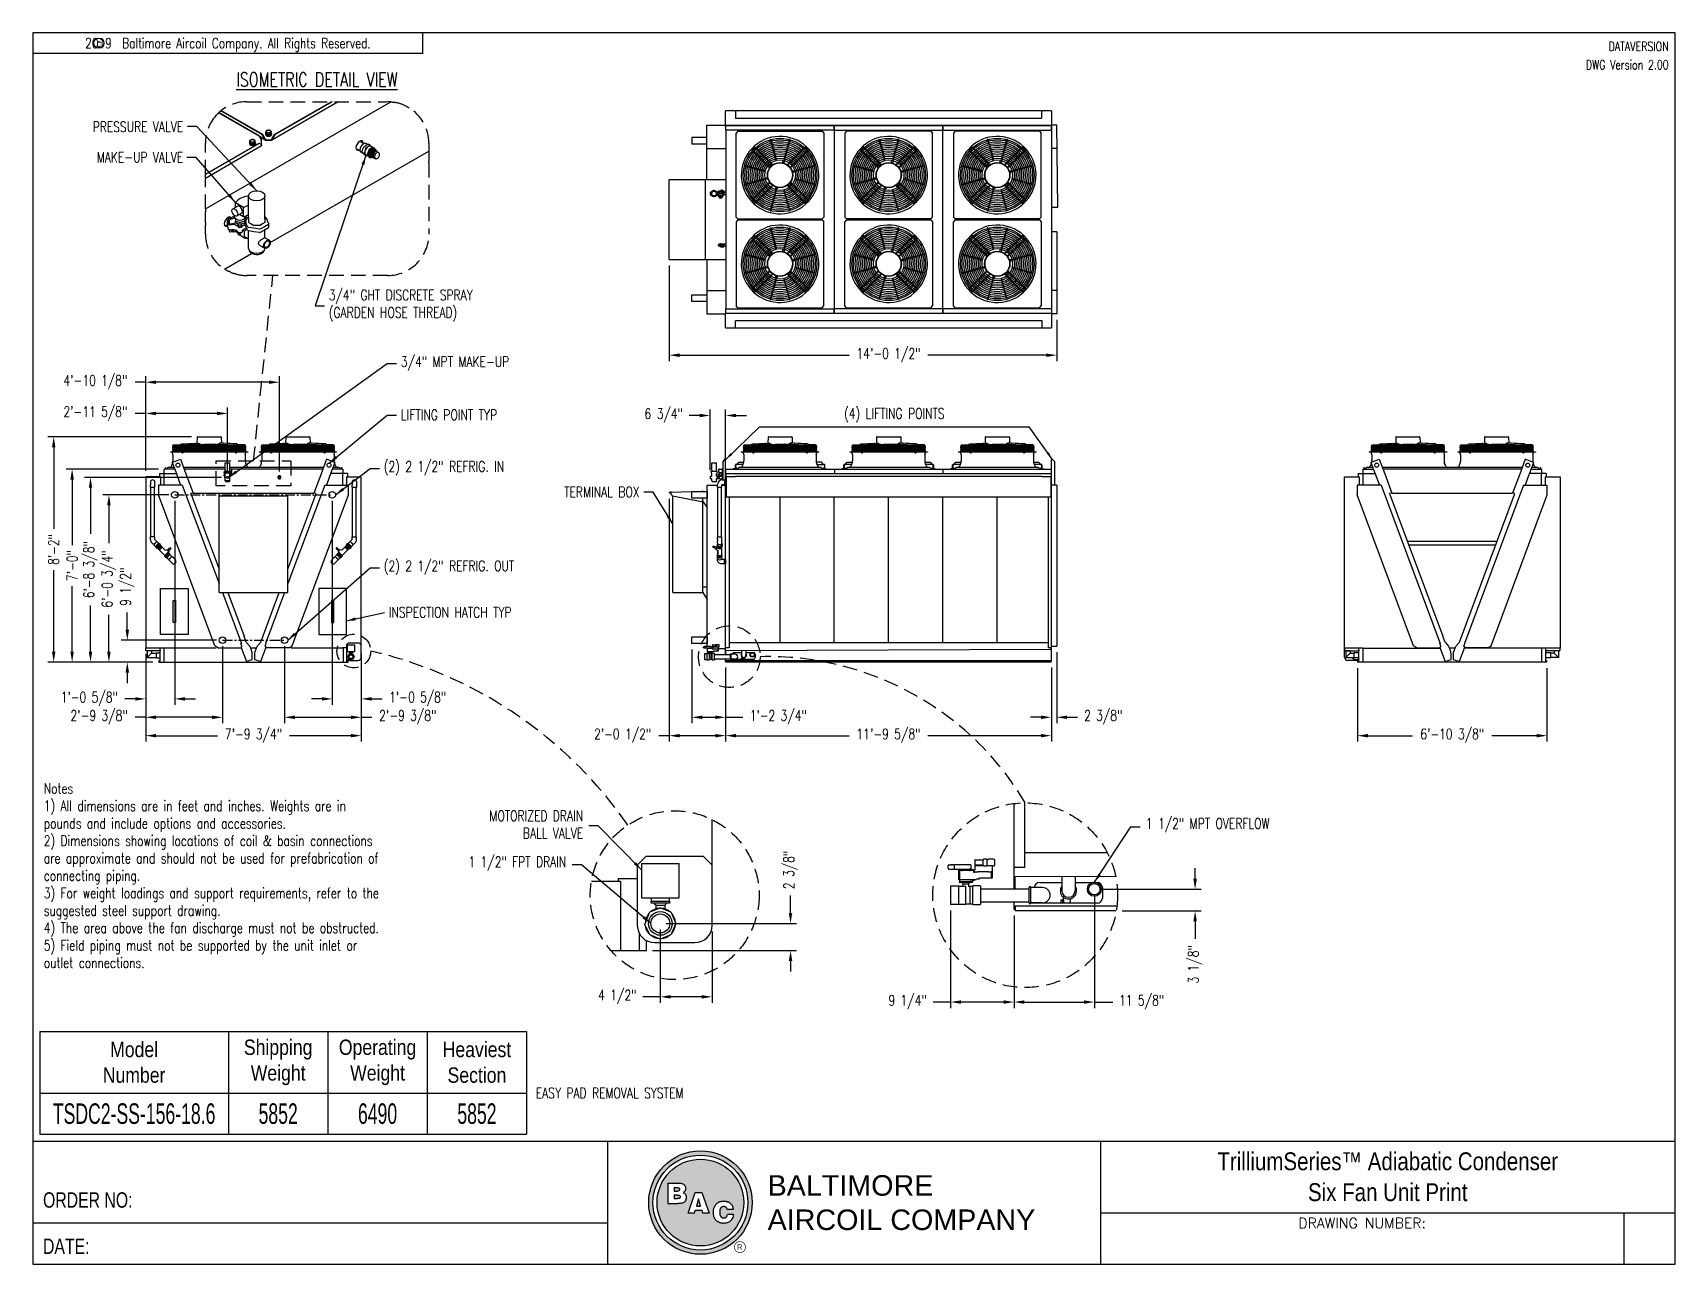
# Model space of a CAD drawing. Header units: millimetres. Extents: x 16950 to 32328, y 19251 to 29476.
# Drawn here: x 16950 to 17665, y 19251 to 19786 of the extents above; entities outside this region: 1.
import ezdxf
from ezdxf.enums import TextEntityAlignment as Align

# ---------------------------------------------------------------- set-up
doc = ezdxf.new("R2010")
doc.units = ezdxf.units.MM
doc.header["$LTSCALE"] = 5
doc.linetypes.add('CENTER', pattern=[50.8, 31.75, -6.35, 6.35, -6.35])
doc.linetypes.add('HIDDEN', pattern=[9.525, 6.35, -3.175])
for name, color, linetype in [('COIL-CONTROL', 2, 'Continuous'), ('COILCONN-SST-CONTROL-STEEL', 7, 'Continuous'), ('CONDENSER-SST-CONTROL', 1, 'Continuous'), ('PAD-REMOVAL', 3, 'Continuous'), ('RECIRCULATION-CONTROL', 3, 'Continuous'), ('SPRAYFRONT-COILFRONT', 3, 'Continuous'), ('TEXT', 4, 'Continuous'), ('UNIT', 6, 'Continuous'), ('WS-NO-CONTROL', 3, 'Continuous')]:
    doc.layers.add(name, color=color, linetype=linetype)
doc.styles.add('BAC', font='swissk.ttf')
doc.styles.add('BACtblk', font='swisscl.ttf')
doc.styles.add('BACtblkBold', font='swissck.ttf')
doc.styles.add('ROMANS', font='romans.shx', dxfattribs={"width": 0.75})
doc.styles.add('SIMPLEX', font='simplex.shx', dxfattribs={"oblique": 10})
doc.styles.get("Standard").update_dxf_attribs({"font": 'txt.shx'})
doc.styles.add('SUBMITTAL', font='romans.shx', dxfattribs={"width": 0.75})
doc.styles.add('SUBTTF', font='ARIALN.TTF')
doc.dimstyles.new('SUBMITTAL', dxfattribs={"dimtxt": 0.09375, "dimasz": 0.09375, "dimexe": 0.03125, "dimexo": 0.0625, "dimgap": 0.0625, "dimtad": 0, "dimdec": 4, "dimzin": 4, "dimdsep": 46, "dimlunit": 4, "dimtxsty": 'SUBMITTAL', "dimcen": 0.09375, "dimclre": 6, "dimadec": 0, "dimazin": 0, "dimtfac": 1, "dimtdec": 0, "dimtofl": 0, "dimtmove": 0, "dimatfit": 3, "dimfxl": 0, "dimfrac": 2, "dimtolj": 1, "dimtzin": 4, "dimarcsym": 0})

msp = doc.modelspace()

# ---------------------------------------------------------------- texts
at = {"insert": (32328.1567, 29476.1277), "char_height": 75, "attachment_point": 1}
msp.add_mtext('\\A1;', dxfattribs=at)
at = {"layer": 'COILCONN-SST-CONTROL-STEEL', "char_height": 4.55, "attachment_point": 4, "style": 'SUBMITTAL'}
for s, insert, width in [('\\A1;(2) 2 1/2" REFRIG. IN', (17103.0952, 19596.8885), 55.312879), ('\\A1;(2) 2 1/2" REFRIG. OUT', (17103.0952, 19553.6432), 63.358997)]:
    msp.add_mtext(s, dxfattribs=dict(at, insert=insert, width=width))
at = {"layer": 'PAD-REMOVAL', "insert": (17169.2216, 19325.0913), "char_height": 4.55, "width": 79.371586, "attachment_point": 4, "style": 'SUBMITTAL'}
msp.add_mtext('EASY PAD REMOVAL SYSTEM', dxfattribs=at)
at = {"layer": 'RECIRCULATION-CONTROL', "char_height": 4.55, "style": 'SUBMITTAL'}
for s, insert, width, attachment_point in [('INSPECTION HATCH TYP', (17105.283, 19534.2157), 67.527325, 4), ('MOTORIZED DRAIN BALL VALVE', (17189.7914, 19441.9007), 49.496137, 6), ('1 1/2" MPT OVERFLOW', (17434.5464, 19441.554), 83.587088, 4), ('1 1/2" FPT DRAIN', (17182.4723, 19424.9233), 48.966633, 6)]:
    msp.add_mtext(s, dxfattribs=dict(at, insert=insert, width=width, attachment_point=attachment_point))
at = {"layer": 'TEXT', "style": 'SUBMITTAL', "width": 0.75}
for s, p in [('DATAVERSION', (17661.9194, 19782.4271)), ('DWG Version 2.00', (17661.9194, 19774.4271))]:
    msp.add_text(s, height=4, dxfattribs=at).set_placement(p, align=Align.TOP_RIGHT)
at = {"layer": 'TEXT', "color": 4, "insert": (16955.1858, 19459.8717), "char_height": 4.55, "width": 160, "attachment_point": 1, "style": 'SUBMITTAL'}
msp.add_mtext('Notes\\P1) All dimensions are in feet and inches. Weights are in pounds and include options and accessories.\\P2) Dimensions showing locations of coil & basin connections are approximate and should not be used for prefabrication of connecting piping.\\P3) For weight loadings and support requirements, refer to the suggested steel support drawing.\\P4) The area above the fan discharge must not be obstructed.\\P5) Field piping must not be supported by the unit inlet or outlet connections.\\P', dxfattribs=at)
at = {"layer": 'UNIT', "char_height": 4.55, "style": 'SUBMITTAL'}
for s, insert, width, attachment_point in [('LIFTING POINT TYP', (17110.541, 19620.1216), 60.511043, 4), ('(4) LIFTING POINTS', (17325.1646, 19619.932), 89.794437, 5), ('TERMINAL BOX', (17214.3011, 19586.5756), 47.592688, 6)]:
    msp.add_mtext(s, dxfattribs=dict(at, insert=insert, width=width, attachment_point=attachment_point))
at = {"layer": 'WS-NO-CONTROL', "style": 'SUBMITTAL'}
for s, insert, char_height, width, attachment_point in [('{\\LISOMETRIC DETAIL VIEW}', (17073.9839, 19765.9929), 6.08, 139.238158, 5), ('PRESSURE VALVE', (17015.8323, 19745.4664), 4.55, 75.228379, 6), ('MAKE-UP VALVE', (17015.8323, 19732.2054), 4.55, 75.228379, 6), ('3/4" GHT DISCRETE SPRAY (GARDEN HOSE THREAD)', (17079.1825, 19667.6894), 4.55, 81.121474, 4), ('3/4" MPT MAKE-UP', (17110.541, 19642.5208), 4.55, 83.587088, 4)]:
    msp.add_mtext(s, dxfattribs=dict(at, insert=insert, char_height=char_height, width=width, attachment_point=attachment_point))

# ---------------------------------------------------------------- blocks, each defined once
blk = doc.blocks.new('FANCYLINDER-TOP')
for p, q in [((-108, 393), (-46, 162)), ((-103, 395), (-41, 163)), ((103, 395), (41, 163)), ((108, 393), (46, 162)), ((-395, 103), (-163, 41)), ((-162, 46), (-393, 108)), ((393, 108), (162, 46)), ((395, 103), (163, 41)), ((-163, -41), (-395, -103)), ((-393, -108), (-162, -46)), ((-46, -162), (-108, -393)), ((-103, -395), (-41, -163)), ((41, -163), (103, -395)), ((108, -393), (46, -162)), ((393, -108), (162, -46)), ((395, -103), (163, -41))]:
    blk.add_line(p, q)
for points in [[(-313, 285), (-317, 281), (-119, 83), (-115, 87)], [(-83, 119), (-281, 317), (-285, 313), (-87, 115)], [(83, 119), (281, 317), (285, 313), (87, 115)], [(313, 285), (317, 281), (119, 83), (115, 87)], [(-313, -285), (-317, -281), (-119, -83), (-115, -87)], [(-83, -119), (-281, -317), (-285, -313), (-87, -115)], [(83, -119), (281, -317), (285, -313), (87, -115)], [(313, -285), (317, -281), (119, -83), (115, -87)]]:
    blk.add_lwpolyline(points, close=True)
for centre, radius in [((0, 0), 406), ((0, 0), 389), ((0, 0), 369), ((0, 0), 349), ((0, 0), 329), ((0, 0), 309), ((-295, 295), 10), ((0, 0), 289), ((0, 0), 269), ((0, 0), 249), ((0, 0), 229), ((0, 0), 209), ((0, 0), 189), ((295, 295), 10), ((0, 0), 169), ((0, 0), 140), ((0, 0), 136), ((-107, 107), 10), ((39, 147), 10), ((147, 39), 10), ((-147, -39), 10), ((-39, -147), 10), ((107, -107), 10), ((-295, -295), 10), ((295, -295), 10)]:
    blk.add_circle(centre, radius)
for centre, radius, start, end in [((0, 0), 428, 41.0849, 41.0705), ((-106, 394), 2.5, 15, 195), ((106, 394), 2.5, 345, 165), ((-394, 106), 2.5, 75, 255), ((394, 106), 2.5, 285, 105), ((-394, -106), 2.5, 105, 285), ((394, -106), 2.5, 255, 75), ((-106, -394), 2.5, 165, 345), ((106, -394), 2.5, 195, 15)]:
    blk.add_arc(centre, radius, start, end)
for centre, major_axis in [((-163, 44), (0.65, 2.41)), ((-44, 163), (2.41, 0.65)), ((44, 163), (2.41, -0.65)), ((163, 44), (0.65, -2.41)), ((-163, -44), (-0.65, 2.41)), ((-44, -163), (-2.41, 0.65)), ((44, -163), (-2.41, -0.65)), ((163, -44), (-0.65, -2.41))]:
    blk.add_ellipse(centre, major_axis=major_axis, ratio=0.422618, start_param=3.141593, end_param=6.283185)
blk = doc.blocks.new('*D6')
at = {"layer": 'UNIT', "color": 6, "lineweight": -2}
for p, q in [((17251.77, 19510.16), (17251.77, 19477.94)), ((17393.45, 19510.16), (17393.45, 19477.94))]:
    blk.add_line(p, q, dxfattribs=at)
at = {"layer": 'UNIT', "color": 3, "lineweight": -2}
for p, q in [((17256.32, 19480.54), (17305.55, 19480.54)), ((17388.9, 19480.54), (17339.67, 19480.54))]:
    blk.add_line(p, q, dxfattribs=at)
at = {"layer": 'UNIT', "color": 3}
for points in [[(17256.32, 19481.3), (17256.32, 19479.78), (17251.77, 19480.54)], [(17388.9, 19481.3), (17388.9, 19479.78), (17393.45, 19480.54)]]:
    blk.add_solid(points, dxfattribs=at)
at = {"layer": 'UNIT', "color": 3, "insert": (17322.61, 19480.54), "char_height": 4.55, "attachment_point": 5, "style": 'SUBMITTAL'}
blk.add_mtext('\\A1;11\'-9 5/8"', dxfattribs=at)
blk = doc.blocks.new('*D7')
at = {"layer": 'UNIT', "color": 6, "lineweight": -2}
for p, q in [((17227.23, 19583.63), (17227.23, 19477.94)), ((17251.77, 19510.16), (17251.77, 19477.94))]:
    blk.add_line(p, q, dxfattribs=at)
at = {"layer": 'UNIT', "color": 3, "lineweight": -2}
for p, q in [((17227.23, 19480.54), (17222.68, 19480.54)), ((17247.22, 19480.54), (17231.78, 19480.54))]:
    blk.add_line(p, q, dxfattribs=at)
at = {"layer": 'UNIT', "color": 3}
for points in [[(17231.78, 19481.3), (17231.78, 19479.78), (17227.23, 19480.54)], [(17247.22, 19481.3), (17247.22, 19479.78), (17251.77, 19480.54)]]:
    blk.add_solid(points, dxfattribs=at)
at = {"layer": 'UNIT', "color": 3, "insert": (17207, 19480.54), "char_height": 4.55, "attachment_point": 5, "style": 'SUBMITTAL'}
blk.add_mtext('\\A1;2\'-0 1/2"', dxfattribs=at)
blk = doc.blocks.new('*D18')
at = {"layer": 'CONDENSER-SST-CONTROL', "color": 6, "lineweight": -2}
for p, q in [((17227.23, 19685.16), (17227.23, 19643.48)), ((17395.76, 19661.49), (17395.76, 19643.48))]:
    blk.add_line(p, q, dxfattribs=at)
at = {"layer": 'CONDENSER-SST-CONTROL', "color": 3, "lineweight": -2}
for p, q in [((17231.78, 19646.08), (17305.55, 19646.08)), ((17391.21, 19646.08), (17339.67, 19646.08))]:
    blk.add_line(p, q, dxfattribs=at)
at = {"layer": 'CONDENSER-SST-CONTROL', "color": 3}
for points in [[(17231.78, 19646.83), (17231.78, 19645.32), (17227.23, 19646.08)], [(17391.21, 19646.83), (17391.21, 19645.32), (17395.76, 19646.08)]]:
    blk.add_solid(points, dxfattribs=at)
at = {"layer": 'CONDENSER-SST-CONTROL', "color": 3, "insert": (17322.61, 19646.08), "char_height": 4.55, "attachment_point": 5, "style": 'SUBMITTAL'}
blk.add_mtext('\\A1;14\'-0 1/2"', dxfattribs=at)
blk = doc.blocks.new('*D20')
at = {"layer": 'CONDENSER-SST-CONTROL', "color": 6, "lineweight": -2}
for p, q in [((17237.05, 19518.03), (17237.05, 19485.94)), ((17251.77, 19510.16), (17251.77, 19485.94))]:
    blk.add_line(p, q, dxfattribs=at)
at = {"layer": 'CONDENSER-SST-CONTROL', "color": 3, "lineweight": -2}
for p, q in [((17241.6, 19488.54), (17247.22, 19488.54)), ((17251.77, 19488.54), (17259.22, 19488.54))]:
    blk.add_line(p, q, dxfattribs=at)
at = {"layer": 'CONDENSER-SST-CONTROL', "color": 3}
for points in [[(17241.6, 19489.3), (17241.6, 19487.78), (17237.05, 19488.54)], [(17247.22, 19489.3), (17247.22, 19487.78), (17251.77, 19488.54)]]:
    blk.add_solid(points, dxfattribs=at)
at = {"layer": 'CONDENSER-SST-CONTROL', "color": 3, "insert": (17274.66, 19488.54), "char_height": 4.55, "attachment_point": 5, "style": 'SUBMITTAL'}
blk.add_mtext('\\A1;1\'-2 3/4"', dxfattribs=at)
blk = doc.blocks.new('*D22')
at = {"layer": 'SPRAYFRONT-COILFRONT', "color": 6, "lineweight": -2}
for p, q in [((17395.76, 19516.94), (17395.76, 19485.94)), ((17393.45, 19510.16), (17393.45, 19485.94))]:
    blk.add_line(p, q, dxfattribs=at)
at = {"layer": 'SPRAYFRONT-COILFRONT', "color": 3, "lineweight": -2}
for p, q in [((17388.9, 19488.54), (17384.35, 19488.54)), ((17400.31, 19488.54), (17404.86, 19488.54))]:
    blk.add_line(p, q, dxfattribs=at)
at = {"layer": 'SPRAYFRONT-COILFRONT', "color": 3}
for points in [[(17388.9, 19489.3), (17388.9, 19487.78), (17393.45, 19488.54)], [(17400.31, 19489.3), (17400.31, 19487.78), (17395.76, 19488.54)]]:
    blk.add_solid(points, dxfattribs=at)
at = {"layer": 'SPRAYFRONT-COILFRONT', "color": 3, "insert": (17416, 19488.54), "char_height": 4.55, "attachment_point": 5, "style": 'SUBMITTAL'}
blk.add_mtext('\\A1;2 3/8"', dxfattribs=at)
blk = doc.blocks.new('*D104')
at = {"layer": 'UNIT', "color": 6, "lineweight": -2}
for p, q in [((17526.61, 19509.94), (17526.61, 19477.94)), ((17608.99, 19509.94), (17608.99, 19477.94))]:
    blk.add_line(p, q, dxfattribs=at)
at = {"layer": 'UNIT', "color": 3, "lineweight": -2}
for p, q in [((17531.16, 19480.54), (17550.57, 19480.54)), ((17604.44, 19480.54), (17585.02, 19480.54))]:
    blk.add_line(p, q, dxfattribs=at)
at = {"layer": 'UNIT', "color": 3}
for points in [[(17531.16, 19481.3), (17531.16, 19479.78), (17526.61, 19480.54)], [(17604.44, 19481.3), (17604.44, 19479.78), (17608.99, 19480.54)]]:
    blk.add_solid(points, dxfattribs=at)
at = {"layer": 'UNIT', "color": 3, "insert": (17567.8, 19480.54), "char_height": 4.55, "attachment_point": 5, "style": 'SUBMITTAL'}
blk.add_mtext('\\A1;6\'-10 3/8"', dxfattribs=at)
blk = doc.blocks.new('*D102')
at = {"layer": 'UNIT', "color": 6, "lineweight": -2}
for p, q in [((16999.54, 19516.22), (16999.54, 19477.94)), ((17093.32, 19516.22), (17093.32, 19477.94))]:
    blk.add_line(p, q, dxfattribs=at)
at = {"layer": 'UNIT', "color": 3, "lineweight": -2}
for p, q in [((17004.09, 19480.54), (17030.75, 19480.54)), ((17088.77, 19480.54), (17062.11, 19480.54))]:
    blk.add_line(p, q, dxfattribs=at)
at = {"layer": 'UNIT', "color": 3}
for points in [[(17004.09, 19481.3), (17004.09, 19479.78), (16999.54, 19480.54)], [(17088.77, 19481.3), (17088.77, 19479.78), (17093.32, 19480.54)]]:
    blk.add_solid(points, dxfattribs=at)
at = {"layer": 'UNIT', "color": 3, "insert": (17046.43, 19480.54), "char_height": 4.55, "attachment_point": 5, "style": 'SUBMITTAL'}
blk.add_mtext('\\A1;7\'-9 3/4"', dxfattribs=at)
blk = doc.blocks.new('*D103')
at = {"layer": 'UNIT', "color": 6, "lineweight": -2}
for p, q in [((17019.5, 19610.58), (16956.94, 19610.58)), ((17002.64, 19512.54), (16956.94, 19512.54))]:
    blk.add_line(p, q, dxfattribs=at)
at = {"layer": 'UNIT', "color": 3, "lineweight": -2}
for p, q in [((16959.54, 19606.03), (16959.54, 19570.5)), ((16959.54, 19517.09), (16959.54, 19552.62))]:
    blk.add_line(p, q, dxfattribs=at)
at = {"layer": 'UNIT', "color": 3}
for points in [[(16958.78, 19606.03), (16960.29, 19606.03), (16959.54, 19610.58)], [(16958.78, 19517.09), (16960.29, 19517.09), (16959.54, 19512.54)]]:
    blk.add_solid(points, dxfattribs=at)
at = {"layer": 'UNIT', "color": 3, "insert": (16959.54, 19561.56), "char_height": 4.55, "attachment_point": 5, "rotation": 90, "style": 'SUBMITTAL'}
blk.add_mtext('\\A1;8\'-2"', dxfattribs=at)
blk = doc.blocks.new('BORDER')
for p, q in [((1, 1), (0, 1)), ((0, 1), (0, 0)), ((1, 0), (1, 1)), ((0, 0), (1, 0))]:
    blk.add_line(p, q)
blk = doc.blocks.new('copyr0')
for q in [(2.375, 0), (0, -0.125)]:
    blk.add_line((2.375, -0.125), q)
at = {"color": 6}
blk.add_circle((0.402, -0.063), 0.0312, dxfattribs=at)
at = {"color": 6, "style": 'ROMANS', "width": 0.75}
blk.add_text('2019  Baltimore Aircoil Company. All Rights Reserved.', height=0.0625, dxfattribs=at).set_placement((1.188, -0.094), align=Align.CENTER)
blk.add_text('c', height=0.0469, dxfattribs=at).set_placement((0.402, -0.063), align=Align.MIDDLE)
blk = doc.blocks.new('model weights')
for p, q in [((3, 43), (3, 3)), ((3, 43), (192.92, 43)), ((76.62, 43), (76.62, 3)), ((115.38, 43), (115.38, 3)), ((154.15, 43), (154.15, 3)), ((192.92, 43), (192.92, 3)), ((3, 19), (192.92, 19)), ((3, 3), (192.92, 3))]:
    blk.add_line(p, q)
at = {"layer": 'TEXT', "char_height": 6, "attachment_point": 5, "style": 'SUBTTF'}
for s, insert, width in [('Model\\PNumber', (39.81, 31), 32.4424), ('Shipping\\PWeight', (96, 31), 52.9286), ('Operating\\PWeight', (134.77, 31), 52.9286), ('Heaviest\\PSection', (173.54, 31), 52.9286)]:
    blk.add_mtext(s, dxfattribs=dict(at, insert=insert, width=width))
at = {"layer": 'TEXT', "style": 'SUBTTF', "width": 0.75}
for tag, p in [('MODELNUM', (39.81, 11)), ('SHIPWEIGHT', (96, 11)), ('OPWEIGHT', (134.77, 11)), ('HVYWEIGHT', (173.54, 11))]:
    blk.add_attdef(tag, text='', height=8, dxfattribs=at).set_placement(p, align=Align.MIDDLE_CENTER)
blk = doc.blocks.new('*D83')
at = {"layer": 'RECIRCULATION-CONTROL', "color": 6, "lineweight": -2}
for p, q in [((17223.36, 19396.26), (17223.36, 19364.32)), ((17245.86, 19395.4), (17245.86, 19364.32))]:
    blk.add_line(p, q, dxfattribs=at)
at = {"layer": 'RECIRCULATION-CONTROL', "color": 3, "lineweight": -2}
for p, q in [((17223.36, 19366.92), (17215.78, 19366.92)), ((17241.31, 19366.92), (17227.91, 19366.92))]:
    blk.add_line(p, q, dxfattribs=at)
at = {"layer": 'RECIRCULATION-CONTROL', "color": 3}
for points in [[(17227.91, 19367.68), (17227.91, 19366.16), (17223.36, 19366.92)], [(17241.31, 19367.68), (17241.31, 19366.16), (17245.86, 19366.92)]]:
    blk.add_solid(points, dxfattribs=at)
at = {"layer": 'RECIRCULATION-CONTROL', "color": 3, "insert": (17204.65, 19366.92), "char_height": 4.55, "attachment_point": 5, "style": 'SUBMITTAL'}
blk.add_mtext('\\A1;4 1/2"', dxfattribs=at)
blk = doc.blocks.new('*D84')
at = {"layer": 'RECIRCULATION-CONTROL', "color": 3, "lineweight": -2}
for p, q in [((17280, 19403.41), (17280, 19410.99)), ((17280, 19382.48), (17280, 19377.93))]:
    blk.add_line(p, q, dxfattribs=at)
at = {"layer": 'RECIRCULATION-CONTROL', "color": 6, "lineweight": -2}
for p, q in [((17225.96, 19398.86), (17282.6, 19398.86)), ((17219.93, 19387.03), (17282.6, 19387.03))]:
    blk.add_line(p, q, dxfattribs=at)
at = {"layer": 'RECIRCULATION-CONTROL', "color": 3}
for points in [[(17279.24, 19403.41), (17280.76, 19403.41), (17280, 19398.86)], [(17279.24, 19382.48), (17280.76, 19382.48), (17280, 19387.03)]]:
    blk.add_solid(points, dxfattribs=at)
at = {"layer": 'RECIRCULATION-CONTROL', "color": 3, "insert": (17280, 19422.13), "char_height": 4.55, "attachment_point": 5, "rotation": 90, "style": 'SUBMITTAL'}
blk.add_mtext('\\A1;2 3/8"', dxfattribs=at)
blk = doc.blocks.new('*D80')
at = {"layer": 'RECIRCULATION-CONTROL', "color": 3, "lineweight": -2}
for p, q in [((17455.96, 19418.28), (17455.96, 19422.83)), ((17455.96, 19399.74), (17455.96, 19392.16))]:
    blk.add_line(p, q, dxfattribs=at)
at = {"layer": 'RECIRCULATION-CONTROL', "color": 6, "lineweight": -2}
for p, q in [((17414.73, 19413.73), (17458.56, 19413.73)), ((17424.26, 19404.29), (17458.56, 19404.29))]:
    blk.add_line(p, q, dxfattribs=at)
at = {"layer": 'RECIRCULATION-CONTROL', "color": 3}
for points in [[(17455.2, 19418.28), (17456.72, 19418.28), (17455.96, 19413.73)], [(17455.2, 19399.74), (17456.72, 19399.74), (17455.96, 19404.29)]]:
    blk.add_solid(points, dxfattribs=at)
at = {"layer": 'RECIRCULATION-CONTROL', "color": 3, "insert": (17455.96, 19381.03), "char_height": 4.55, "attachment_point": 5, "rotation": 90, "style": 'SUBMITTAL'}
blk.add_mtext('\\A1;3 1/8"', dxfattribs=at)
blk = doc.blocks.new('*D81')
at = {"layer": 'RECIRCULATION-CONTROL', "color": 6, "lineweight": -2}
for p, q in [((17412.13, 19411.13), (17412.13, 19362.04)), ((17377.2, 19402.34), (17377.2, 19362.04))]:
    blk.add_line(p, q, dxfattribs=at)
at = {"layer": 'RECIRCULATION-CONTROL', "color": 3, "lineweight": -2}
for p, q in [((17381.75, 19364.64), (17407.58, 19364.64)), ((17412.13, 19364.64), (17420.17, 19364.64))]:
    blk.add_line(p, q, dxfattribs=at)
at = {"layer": 'RECIRCULATION-CONTROL', "color": 3}
for points in [[(17381.75, 19365.4), (17381.75, 19363.89), (17377.2, 19364.64)], [(17407.58, 19365.4), (17407.58, 19363.89), (17412.13, 19364.64)]]:
    blk.add_solid(points, dxfattribs=at)
at = {"layer": 'RECIRCULATION-CONTROL', "color": 3, "insert": (17432.69, 19364.64), "char_height": 4.55, "attachment_point": 5, "style": 'SUBMITTAL'}
blk.add_mtext('\\A1;11 5/8"', dxfattribs=at)
blk = doc.blocks.new('*D82')
at = {"layer": 'RECIRCULATION-CONTROL', "color": 6, "lineweight": -2}
for p, q in [((17349.62, 19404.51), (17349.62, 19362.04)), ((17377.2, 19402.34), (17377.2, 19362.04))]:
    blk.add_line(p, q, dxfattribs=at)
at = {"layer": 'RECIRCULATION-CONTROL', "color": 3, "lineweight": -2}
for p, q in [((17349.62, 19364.64), (17342.03, 19364.64)), ((17372.65, 19364.64), (17354.17, 19364.64))]:
    blk.add_line(p, q, dxfattribs=at)
at = {"layer": 'RECIRCULATION-CONTROL', "color": 3}
for points in [[(17354.17, 19365.4), (17354.17, 19363.89), (17349.62, 19364.64)], [(17372.65, 19365.4), (17372.65, 19363.89), (17377.2, 19364.64)]]:
    blk.add_solid(points, dxfattribs=at)
at = {"layer": 'RECIRCULATION-CONTROL', "color": 3, "insert": (17330.9, 19364.64), "char_height": 4.55, "attachment_point": 5, "style": 'SUBMITTAL'}
blk.add_mtext('\\A1;9 1/4"', dxfattribs=at)
blk = doc.blocks.new('*D79')
at = {"layer": 'UNIT', "color": 6, "lineweight": -2}
for p, q in [((17005.09, 19596.54), (16964.94, 19596.54)), ((17002.64, 19512.54), (16964.94, 19512.54))]:
    blk.add_line(p, q, dxfattribs=at)
at = {"layer": 'UNIT', "color": 3, "lineweight": -2}
for p, q in [((16967.54, 19591.99), (16967.54, 19563.48)), ((16967.54, 19517.09), (16967.54, 19545.6))]:
    blk.add_line(p, q, dxfattribs=at)
at = {"layer": 'UNIT', "color": 3}
for points in [[(16966.78, 19591.99), (16968.29, 19591.99), (16967.54, 19596.54)], [(16966.78, 19517.09), (16968.29, 19517.09), (16967.54, 19512.54)]]:
    blk.add_solid(points, dxfattribs=at)
at = {"layer": 'UNIT', "color": 3, "insert": (16967.54, 19554.54), "char_height": 4.55, "attachment_point": 5, "rotation": 90, "style": 'SUBMITTAL'}
blk.add_mtext('\\A1;7\'-0"', dxfattribs=at)
blk = doc.blocks.new('*D67')
at = {"layer": 'CONDENSER-SST-CONTROL', "color": 6, "lineweight": -2}
for p, q in [((16999.54, 19516.22), (16999.54, 19485.94)), ((17032.97, 19519.46), (17032.97, 19485.94))]:
    blk.add_line(p, q, dxfattribs=at)
at = {"layer": 'CONDENSER-SST-CONTROL', "color": 3, "lineweight": -2}
for p, q in [((16999.54, 19488.54), (16994.99, 19488.54)), ((17028.42, 19488.54), (17004.09, 19488.54))]:
    blk.add_line(p, q, dxfattribs=at)
at = {"layer": 'CONDENSER-SST-CONTROL', "color": 3}
for points in [[(17004.09, 19489.3), (17004.09, 19487.78), (16999.54, 19488.54)], [(17028.42, 19489.3), (17028.42, 19487.78), (17032.97, 19488.54)]]:
    blk.add_solid(points, dxfattribs=at)
at = {"layer": 'CONDENSER-SST-CONTROL', "color": 3, "insert": (16979.3, 19488.54), "char_height": 4.55, "attachment_point": 5, "style": 'SUBMITTAL'}
blk.add_mtext('\\A1;2\'-9 3/8"', dxfattribs=at)
blk = doc.blocks.new('*D68')
at = {"layer": 'CONDENSER-SST-CONTROL', "color": 6, "lineweight": -2}
for p, q in [((17012.15, 19582.71), (17012.15, 19493.94)), ((16999.54, 19516.22), (16999.54, 19493.94))]:
    blk.add_line(p, q, dxfattribs=at)
at = {"layer": 'CONDENSER-SST-CONTROL', "color": 3, "lineweight": -2}
for p, q in [((16994.99, 19496.54), (16990.44, 19496.54)), ((17016.7, 19496.54), (17021.25, 19496.54))]:
    blk.add_line(p, q, dxfattribs=at)
at = {"layer": 'CONDENSER-SST-CONTROL', "color": 3}
for points in [[(16994.99, 19497.3), (16994.99, 19495.78), (16999.54, 19496.54)], [(17016.7, 19497.3), (17016.7, 19495.78), (17012.15, 19496.54)]]:
    blk.add_solid(points, dxfattribs=at)
at = {"layer": 'CONDENSER-SST-CONTROL', "color": 3, "insert": (16975, 19496.54), "char_height": 4.55, "attachment_point": 5, "style": 'SUBMITTAL'}
blk.add_mtext('\\A1;1\'-0 5/8"', dxfattribs=at)
blk = doc.blocks.new('*D69')
at = {"layer": 'CONDENSER-SST-CONTROL', "color": 3, "lineweight": -2}
for p, q in [((16991.54, 19526.61), (16991.54, 19534.2)), ((16991.54, 19507.99), (16991.54, 19503.44))]:
    blk.add_line(p, q, dxfattribs=at)
at = {"layer": 'CONDENSER-SST-CONTROL', "color": 6, "lineweight": -2}
for p, q in [((17030.37, 19522.06), (16988.94, 19522.06)), ((17002.64, 19512.54), (16988.94, 19512.54))]:
    blk.add_line(p, q, dxfattribs=at)
at = {"layer": 'CONDENSER-SST-CONTROL', "color": 3}
for points in [[(16990.78, 19526.61), (16992.29, 19526.61), (16991.54, 19522.06)], [(16990.78, 19507.99), (16992.29, 19507.99), (16991.54, 19512.54)]]:
    blk.add_solid(points, dxfattribs=at)
at = {"layer": 'CONDENSER-SST-CONTROL', "color": 3, "insert": (16991.54, 19545.33), "char_height": 4.55, "attachment_point": 5, "rotation": 90, "style": 'SUBMITTAL'}
blk.add_mtext('\\A1;9 1/2"', dxfattribs=at)
blk = doc.blocks.new('*D70')
at = {"layer": 'CONDENSER-SST-CONTROL', "color": 6, "lineweight": -2}
for p, q in [((17009.55, 19585.31), (16980.94, 19585.31)), ((17002.64, 19512.54), (16980.94, 19512.54))]:
    blk.add_line(p, q, dxfattribs=at)
at = {"layer": 'CONDENSER-SST-CONTROL', "color": 3, "lineweight": -2}
for p, q in [((16983.54, 19580.76), (16983.54, 19564.26)), ((16983.54, 19517.09), (16983.54, 19533.06))]:
    blk.add_line(p, q, dxfattribs=at)
at = {"layer": 'CONDENSER-SST-CONTROL', "color": 3}
for points in [[(16982.78, 19580.76), (16984.29, 19580.76), (16983.54, 19585.31)], [(16982.78, 19517.09), (16984.29, 19517.09), (16983.54, 19512.54)]]:
    blk.add_solid(points, dxfattribs=at)
at = {"layer": 'CONDENSER-SST-CONTROL', "color": 3, "insert": (16983.54, 19548.66), "char_height": 4.55, "attachment_point": 5, "rotation": 90, "style": 'SUBMITTAL'}
blk.add_mtext('\\A1;6\'-0 3/4"', dxfattribs=at)
blk = doc.blocks.new('*D71')
at = {"layer": 'CONDENSER-SST-CONTROL', "color": 6, "lineweight": -2}
for p, q in [((17059.89, 19519.46), (17059.89, 19485.94)), ((17093.32, 19516.22), (17093.32, 19485.94))]:
    blk.add_line(p, q, dxfattribs=at)
at = {"layer": 'CONDENSER-SST-CONTROL', "color": 3, "lineweight": -2}
for p, q in [((17064.44, 19488.54), (17088.77, 19488.54)), ((17093.32, 19488.54), (17097.87, 19488.54))]:
    blk.add_line(p, q, dxfattribs=at)
at = {"layer": 'CONDENSER-SST-CONTROL', "color": 3}
for points in [[(17064.44, 19489.3), (17064.44, 19487.78), (17059.89, 19488.54)], [(17088.77, 19489.3), (17088.77, 19487.78), (17093.32, 19488.54)]]:
    blk.add_solid(points, dxfattribs=at)
at = {"layer": 'CONDENSER-SST-CONTROL', "color": 3, "insert": (17113.55, 19488.54), "char_height": 4.55, "attachment_point": 5, "style": 'SUBMITTAL'}
blk.add_mtext('\\A1;2\'-9 3/8"', dxfattribs=at)
blk = doc.blocks.new('*D72')
at = {"layer": 'CONDENSER-SST-CONTROL', "color": 6, "lineweight": -2}
for p, q in [((17080.71, 19582.71), (17080.71, 19493.94)), ((17093.32, 19516.22), (17093.32, 19493.94))]:
    blk.add_line(p, q, dxfattribs=at)
at = {"layer": 'CONDENSER-SST-CONTROL', "color": 3, "lineweight": -2}
for p, q in [((17076.16, 19496.54), (17071.61, 19496.54)), ((17097.87, 19496.54), (17102.42, 19496.54))]:
    blk.add_line(p, q, dxfattribs=at)
at = {"layer": 'CONDENSER-SST-CONTROL', "color": 3}
for points in [[(17076.16, 19497.3), (17076.16, 19495.78), (17080.71, 19496.54)], [(17097.87, 19497.3), (17097.87, 19495.78), (17093.32, 19496.54)]]:
    blk.add_solid(points, dxfattribs=at)
at = {"layer": 'CONDENSER-SST-CONTROL', "color": 3, "insert": (17117.86, 19496.54), "char_height": 4.55, "attachment_point": 5, "style": 'SUBMITTAL'}
blk.add_mtext('\\A1;1\'-0 5/8"', dxfattribs=at)
blk = doc.blocks.new('*D54')
at = {"layer": 'WS-NO-CONTROL', "color": 6, "lineweight": -2}
for p, q in [((16999.54, 19595.8), (16999.54, 19636.92)), ((17057.69, 19595.53), (17057.69, 19636.92))]:
    blk.add_line(p, q, dxfattribs=at)
at = {"layer": 'WS-NO-CONTROL', "color": 3, "lineweight": -2}
for p, q in [((16999.54, 19634.32), (16994.99, 19634.32)), ((17053.14, 19634.32), (17004.09, 19634.32))]:
    blk.add_line(p, q, dxfattribs=at)
at = {"layer": 'WS-NO-CONTROL', "color": 3}
for points in [[(17004.09, 19635.08), (17004.09, 19633.57), (16999.54, 19634.32)], [(17053.14, 19635.08), (17053.14, 19633.57), (17057.69, 19634.32)]]:
    blk.add_solid(points, dxfattribs=at)
at = {"layer": 'WS-NO-CONTROL', "color": 3, "insert": (16977.68, 19634.32), "char_height": 4.55, "attachment_point": 5, "style": 'SUBMITTAL'}
blk.add_mtext('\\A1;4\'-10 1/8"', dxfattribs=at)
blk = doc.blocks.new('*D55')
at = {"layer": 'WS-NO-CONTROL', "color": 6, "lineweight": -2}
for p, q in [((16999.54, 19595.8), (16999.54, 19623.33)), ((17035.17, 19595.53), (17035.17, 19623.33))]:
    blk.add_line(p, q, dxfattribs=at)
at = {"layer": 'WS-NO-CONTROL', "color": 3, "lineweight": -2}
for p, q in [((16999.54, 19620.73), (16994.99, 19620.73)), ((17030.62, 19620.73), (17004.09, 19620.73))]:
    blk.add_line(p, q, dxfattribs=at)
at = {"layer": 'WS-NO-CONTROL', "color": 3}
for points in [[(17004.09, 19621.49), (17004.09, 19619.97), (16999.54, 19620.73)], [(17030.62, 19621.49), (17030.62, 19619.97), (17035.17, 19620.73)]]:
    blk.add_solid(points, dxfattribs=at)
at = {"layer": 'WS-NO-CONTROL', "color": 3, "insert": (16977.68, 19620.73), "char_height": 4.55, "attachment_point": 5, "style": 'SUBMITTAL'}
blk.add_mtext('\\A1;2\'-11 5/8"', dxfattribs=at)
blk = doc.blocks.new('*D26')
at = {"layer": 'WS-NO-CONTROL', "color": 6, "lineweight": -2}
for p, q in [((17032.57, 19592.93), (16972.94, 19592.93)), ((17002.64, 19512.54), (16972.94, 19512.54))]:
    blk.add_line(p, q, dxfattribs=at)
at = {"layer": 'WS-NO-CONTROL', "color": 3, "lineweight": -2}
for p, q in [((16975.54, 19588.38), (16975.54, 19568.33)), ((16975.54, 19517.09), (16975.54, 19537.13))]:
    blk.add_line(p, q, dxfattribs=at)
at = {"layer": 'WS-NO-CONTROL', "color": 3}
for points in [[(16974.78, 19588.38), (16976.29, 19588.38), (16975.54, 19592.93)], [(16974.78, 19517.09), (16976.29, 19517.09), (16975.54, 19512.54)]]:
    blk.add_solid(points, dxfattribs=at)
at = {"layer": 'WS-NO-CONTROL', "color": 3, "insert": (16975.54, 19552.73), "char_height": 4.55, "attachment_point": 5, "rotation": 90, "style": 'SUBMITTAL'}
blk.add_mtext('\\A1;6\'-8 3/8"', dxfattribs=at)
blk = doc.blocks.new('*D113')
at = {"layer": 'WS-NO-CONTROL', "color": 6, "lineweight": -2}
for p, q in [((17245, 19596.09), (17245, 19622.45)), ((17251.77, 19595.71), (17251.77, 19622.45))]:
    blk.add_line(p, q, dxfattribs=at)
at = {"layer": 'WS-NO-CONTROL', "color": 3, "lineweight": -2}
for p, q in [((17240.45, 19619.85), (17235.9, 19619.85)), ((17256.32, 19619.85), (17260.87, 19619.85))]:
    blk.add_line(p, q, dxfattribs=at)
at = {"layer": 'WS-NO-CONTROL', "color": 3}
for points in [[(17240.45, 19620.6), (17240.45, 19619.09), (17245, 19619.85)], [(17256.32, 19620.6), (17256.32, 19619.09), (17251.77, 19619.85)]]:
    blk.add_solid(points, dxfattribs=at)
at = {"layer": 'WS-NO-CONTROL', "color": 3, "insert": (17224.85, 19619.85), "char_height": 4.55, "attachment_point": 5, "style": 'SUBMITTAL'}
blk.add_mtext('\\A1;6 3/4"', dxfattribs=at)
blk = doc.blocks.new('bacstblk')
h = blk.add_hatch(color=150)
h.dxf.hatch_style = 1
h.paths.add_polyline_path([(3.751, 0.375, 1), (4.38, 0.375, 1)])
h.paths.add_polyline_path([(4.354, 0.375, -1), (3.777, 0.375, -1)], flags=16)
h.paths.add_polyline_path([(4.329, 0.375, -1), (3.801, 0.375, -1)], flags=0)
h.paths.add_polyline_path([(3.943, 0.494), (3.96, 0.489), (3.971, 0.478), (3.976, 0.462), (3.972, 0.447), (3.961, 0.436), (3.974, 0.427), (3.979, 0.415), (3.979, 0.397), (3.973, 0.384), (3.961, 0.374), (3.948, 0.37), (3.935, 0.369), (3.867, 0.369), (3.867, 0.494)], flags=0)
h.paths.add_polyline_path([(4.033, 0.436), (4.074, 0.436), (4.118, 0.311), (4.078, 0.311), (4.073, 0.328), (4.033, 0.328), (4.029, 0.311), (3.99, 0.311)], flags=0)
h.paths.add_polyline_path([(4.168, 0.372), (4.183, 0.379), (4.199, 0.382), (4.215, 0.382), (4.233, 0.379), (4.246, 0.372), (4.258, 0.36), (4.264, 0.346), (4.266, 0.332), (4.227, 0.332), (4.227, 0.335), (4.226, 0.339), (4.225, 0.341), (4.224, 0.343), (4.222, 0.345), (4.221, 0.347), (4.219, 0.348), (4.217, 0.349), (4.216, 0.349), (4.214, 0.35), (4.213, 0.35), (4.211, 0.351), (4.21, 0.351), (4.208, 0.351), (4.207, 0.351), (4.205, 0.351), (4.203, 0.351), (4.202, 0.35), (4.2, 0.35), (4.198, 0.35), (4.196, 0.349), (4.195, 0.348), (4.193, 0.347), (4.192, 0.346), (4.191, 0.345), (4.189, 0.343), (4.188, 0.342), (4.187, 0.34), (4.186, 0.338), (4.186, 0.337), (4.185, 0.335), (4.184, 0.333), (4.184, 0.331), (4.184, 0.329), (4.183, 0.327), (4.183, 0.325), (4.183, 0.323), (4.183, 0.322), (4.183, 0.32), (4.183, 0.318), (4.183, 0.316), (4.183, 0.314), (4.183, 0.312), (4.183, 0.31), (4.183, 0.308), (4.183, 0.306), (4.184, 0.304), (4.184, 0.302), (4.184, 0.301), (4.185, 0.299), (4.185, 0.297), (4.186, 0.296), (4.187, 0.294), (4.187, 0.293), (4.188, 0.292), (4.189, 0.29), (4.19, 0.289), (4.191, 0.288), (4.192, 0.287), (4.193, 0.286), (4.194, 0.285), (4.196, 0.285), (4.197, 0.284), (4.198, 0.283), (4.199, 0.283), (4.201, 0.283), (4.202, 0.282), (4.203, 0.282), (4.204, 0.282), (4.206, 0.282), (4.207, 0.282), (4.208, 0.282), (4.21, 0.282), (4.211, 0.282), (4.212, 0.282), (4.214, 0.282), (4.215, 0.283), (4.216, 0.283), (4.218, 0.284), (4.219, 0.285), (4.221, 0.286), (4.222, 0.287), (4.224, 0.289), (4.225, 0.29), (4.226, 0.293), (4.227, 0.295), (4.228, 0.299), (4.229, 0.302), (4.267, 0.302), (4.265, 0.289), (4.258, 0.272), (4.245, 0.26), (4.229, 0.253), (4.215, 0.25), (4.199, 0.25), (4.181, 0.254), (4.166, 0.262), (4.154, 0.273), (4.147, 0.286), (4.143, 0.3), (4.142, 0.317), (4.143, 0.334), (4.148, 0.349), (4.157, 0.363)], flags=0)
h = blk.add_hatch(color=150)
h.dxf.hatch_style = 1
h.paths.add_polyline_path([(3.801, 0.375, 1), (4.329, 0.375, 1)])
h.paths.add_polyline_path([(4.074, 0.436), (4.118, 0.311), (4.078, 0.311), (4.073, 0.328), (4.033, 0.328), (4.029, 0.311), (3.99, 0.311), (4.033, 0.436)], flags=16)
h.paths.add_polyline_path([(3.974, 0.427), (3.979, 0.415), (3.979, 0.397), (3.973, 0.384), (3.961, 0.374), (3.948, 0.37), (3.935, 0.369), (3.867, 0.369), (3.867, 0.494), (3.943, 0.494), (3.96, 0.489), (3.971, 0.478), (3.976, 0.462), (3.972, 0.447), (3.961, 0.436)], flags=16)
h.paths.add_polyline_path([(4.266, 0.332), (4.227, 0.332), (4.227, 0.335), (4.226, 0.339), (4.225, 0.341), (4.224, 0.343), (4.222, 0.345), (4.221, 0.347), (4.219, 0.348), (4.217, 0.349), (4.216, 0.349), (4.214, 0.35), (4.213, 0.35), (4.211, 0.351), (4.21, 0.351), (4.208, 0.351), (4.207, 0.351), (4.205, 0.351), (4.203, 0.351), (4.202, 0.35), (4.2, 0.35), (4.198, 0.35), (4.196, 0.349), (4.195, 0.348), (4.193, 0.347), (4.192, 0.346), (4.191, 0.345), (4.189, 0.343), (4.188, 0.342), (4.187, 0.34), (4.186, 0.338), (4.186, 0.337), (4.185, 0.335), (4.184, 0.333), (4.184, 0.331), (4.184, 0.329), (4.183, 0.327), (4.183, 0.325), (4.183, 0.323), (4.183, 0.322), (4.183, 0.32), (4.183, 0.318), (4.183, 0.316), (4.183, 0.314), (4.183, 0.312), (4.183, 0.31), (4.183, 0.308), (4.183, 0.306), (4.184, 0.304), (4.184, 0.302), (4.184, 0.301), (4.185, 0.299), (4.185, 0.297), (4.186, 0.296), (4.187, 0.294), (4.187, 0.293), (4.188, 0.292), (4.189, 0.29), (4.19, 0.289), (4.191, 0.288), (4.192, 0.287), (4.193, 0.286), (4.194, 0.285), (4.196, 0.285), (4.197, 0.284), (4.198, 0.283), (4.199, 0.283), (4.201, 0.283), (4.202, 0.282), (4.203, 0.282), (4.204, 0.282), (4.206, 0.282), (4.207, 0.282), (4.208, 0.282), (4.21, 0.282), (4.211, 0.282), (4.212, 0.282), (4.214, 0.282), (4.215, 0.283), (4.216, 0.283), (4.218, 0.284), (4.219, 0.285), (4.221, 0.286), (4.222, 0.287), (4.224, 0.289), (4.225, 0.29), (4.226, 0.293), (4.227, 0.295), (4.228, 0.299), (4.229, 0.302), (4.267, 0.302), (4.265, 0.289), (4.258, 0.272), (4.245, 0.26), (4.229, 0.253), (4.215, 0.25), (4.199, 0.25), (4.181, 0.254), (4.166, 0.262), (4.154, 0.273), (4.147, 0.286), (4.143, 0.3), (4.142, 0.317), (4.143, 0.334), (4.148, 0.349), (4.157, 0.363), (4.168, 0.372), (4.183, 0.379), (4.199, 0.382), (4.215, 0.382), (4.233, 0.379), (4.246, 0.372), (4.258, 0.36), (4.264, 0.346)], flags=16)
h = blk.add_hatch(color=150)
h.dxf.hatch_style = 1
h.paths.add_polyline_path([(3.934, 0.447), (3.935, 0.448), (3.935, 0.449), (3.936, 0.45), (3.936, 0.451), (3.937, 0.451), (3.937, 0.452), (3.937, 0.453), (3.937, 0.454), (3.937, 0.455), (3.937, 0.456), (3.937, 0.457), (3.937, 0.458), (3.937, 0.459), (3.937, 0.46), (3.936, 0.461), (3.936, 0.461), (3.935, 0.462), (3.935, 0.463), (3.934, 0.464), (3.933, 0.464), (3.932, 0.464), (3.931, 0.465), (3.929, 0.465), (3.928, 0.465), (3.926, 0.466), (3.924, 0.466), (3.921, 0.466), (3.905, 0.466), (3.905, 0.444), (3.924, 0.444), (3.927, 0.445), (3.929, 0.445), (3.931, 0.446), (3.933, 0.446)])
h.paths.add_polyline_path([(3.941, 0.408), (3.941, 0.409), (3.941, 0.41), (3.941, 0.411), (3.941, 0.412), (3.941, 0.413), (3.941, 0.414), (3.94, 0.415), (3.94, 0.416), (3.939, 0.417), (3.939, 0.418), (3.938, 0.419), (3.937, 0.419), (3.935, 0.42), (3.934, 0.421), (3.932, 0.421), (3.93, 0.421), (3.927, 0.421), (3.924, 0.422), (3.905, 0.422), (3.905, 0.399), (3.926, 0.399), (3.929, 0.399), (3.932, 0.399), (3.934, 0.4), (3.935, 0.4), (3.937, 0.401), (3.938, 0.402), (3.938, 0.402), (3.939, 0.403), (3.94, 0.404), (3.94, 0.405), (3.94, 0.406), (3.941, 0.406), (3.941, 0.407)])
h.paths.add_polyline_path([(4.053, 0.397), (4.041, 0.354), (4.066, 0.354)])
for p, q in [((0, 0.75), (10, 0.75)), ((3.5, 0.75), (3.5, 0)), ((6.5, 0.75), (6.5, 0)), ((6.5, 0.312), (10, 0.312)), ((9.688, 0.312), (9.688, 0)), ((3.5, 0.25), (0, 0.25))]:
    blk.add_line(p, q)
at = {"color": 150}
for p, q in [((3.867, 0.494), (3.93, 0.494)), ((3.867, 0.494), (3.867, 0.369)), ((3.905, 0.466), (3.905, 0.444)), ((3.905, 0.466), (3.921, 0.466)), ((3.905, 0.444), (3.924, 0.444)), ((3.905, 0.422), (3.905, 0.399)), ((3.905, 0.422), (3.924, 0.422)), ((3.99, 0.311), (4.033, 0.436)), ((4.033, 0.436), (4.074, 0.436)), ((4.074, 0.436), (4.118, 0.311)), ((3.867, 0.369), (3.928, 0.369)), ((3.905, 0.399), (3.926, 0.399)), ((4.029, 0.311), (3.99, 0.311)), ((4.029, 0.311), (4.033, 0.328)), ((4.033, 0.328), (4.073, 0.328)), ((4.053, 0.397), (4.041, 0.354)), ((4.041, 0.354), (4.066, 0.354)), ((4.066, 0.354), (4.053, 0.397)), ((4.073, 0.328), (4.078, 0.311)), ((4.118, 0.311), (4.078, 0.311)), ((4.266, 0.332), (4.227, 0.332)), ((4.267, 0.302), (4.229, 0.302))]:
    blk.add_line(p, q, dxfattribs=at)
for points in [[(3.921, 0.466), (3.924, 0.466), (3.926, 0.466), (3.928, 0.465), (3.929, 0.465), (3.931, 0.465), (3.932, 0.464), (3.933, 0.464), (3.934, 0.464), (3.935, 0.463), (3.935, 0.462), (3.936, 0.461), (3.936, 0.461), (3.937, 0.46), (3.937, 0.459), (3.937, 0.458), (3.937, 0.457), (3.937, 0.456), (3.937, 0.455), (3.937, 0.454), (3.937, 0.453), (3.937, 0.452), (3.937, 0.451), (3.936, 0.451), (3.936, 0.45), (3.935, 0.449), (3.935, 0.448), (3.934, 0.447), (3.933, 0.446), (3.931, 0.446), (3.929, 0.445), (3.927, 0.445), (3.924, 0.444)], [(3.924, 0.422), (3.927, 0.421), (3.93, 0.421), (3.932, 0.421), (3.934, 0.421), (3.935, 0.42), (3.937, 0.419), (3.938, 0.419), (3.939, 0.418), (3.939, 0.417), (3.94, 0.416), (3.94, 0.415), (3.941, 0.414), (3.941, 0.413), (3.941, 0.412), (3.941, 0.411), (3.941, 0.41), (3.941, 0.409), (3.941, 0.408), (3.941, 0.407), (3.941, 0.406), (3.94, 0.406), (3.94, 0.405), (3.94, 0.404), (3.939, 0.403), (3.938, 0.402), (3.938, 0.402), (3.937, 0.401), (3.935, 0.4), (3.934, 0.4), (3.932, 0.399), (3.929, 0.399), (3.926, 0.399)], [(3.96, 0.436), (3.965, 0.433), (3.969, 0.431), (3.972, 0.428), (3.974, 0.425), (3.976, 0.422), (3.977, 0.419), (3.978, 0.416), (3.978, 0.413), (3.979, 0.411), (3.979, 0.408), (3.979, 0.406), (3.979, 0.403), (3.978, 0.401), (3.978, 0.399), (3.978, 0.397), (3.977, 0.395), (3.977, 0.393), (3.976, 0.391), (3.975, 0.389), (3.974, 0.387), (3.973, 0.385), (3.972, 0.383), (3.97, 0.382), (3.968, 0.38), (3.966, 0.378), (3.963, 0.376), (3.96, 0.374), (3.955, 0.372), (3.95, 0.371), (3.944, 0.37), (3.937, 0.369), (3.928, 0.369)], [(3.93, 0.494), (3.938, 0.494), (3.944, 0.493), (3.95, 0.492), (3.954, 0.491), (3.958, 0.489), (3.962, 0.487), (3.964, 0.485), (3.967, 0.483), (3.968, 0.481), (3.97, 0.479), (3.971, 0.476), (3.972, 0.474), (3.973, 0.472), (3.974, 0.47), (3.974, 0.468), (3.974, 0.465), (3.974, 0.463), (3.974, 0.461), (3.974, 0.459), (3.974, 0.457), (3.974, 0.455), (3.974, 0.453), (3.973, 0.451), (3.972, 0.449), (3.971, 0.447), (3.97, 0.445), (3.969, 0.444), (3.967, 0.442), (3.966, 0.44), (3.964, 0.439), (3.962, 0.437), (3.96, 0.436)], [(4.266, 0.332), (4.265, 0.339), (4.264, 0.345), (4.262, 0.351), (4.26, 0.355), (4.258, 0.359), (4.255, 0.362), (4.253, 0.365), (4.25, 0.367), (4.248, 0.369), (4.246, 0.371), (4.244, 0.373), (4.241, 0.374), (4.239, 0.375), (4.237, 0.377), (4.234, 0.377), (4.232, 0.378), (4.229, 0.379), (4.227, 0.38), (4.224, 0.38), (4.221, 0.381), (4.218, 0.381), (4.215, 0.382), (4.212, 0.382), (4.209, 0.382), (4.206, 0.382), (4.203, 0.382), (4.199, 0.382), (4.196, 0.382), (4.193, 0.381), (4.19, 0.38), (4.186, 0.38), (4.183, 0.379), (4.18, 0.378), (4.176, 0.376), (4.173, 0.375), (4.17, 0.373), (4.167, 0.371), (4.164, 0.369), (4.161, 0.366), (4.159, 0.364), (4.156, 0.361), (4.154, 0.358), (4.152, 0.354), (4.15, 0.351), (4.148, 0.347), (4.146, 0.343), (4.145, 0.34), (4.144, 0.336), (4.143, 0.331), (4.143, 0.327), (4.142, 0.323), (4.142, 0.319), (4.142, 0.314), (4.142, 0.31), (4.143, 0.306), (4.143, 0.302), (4.144, 0.299), (4.144, 0.295), (4.145, 0.292), (4.146, 0.288), (4.148, 0.285), (4.149, 0.282), (4.151, 0.279), (4.152, 0.276), (4.154, 0.274), (4.156, 0.271), (4.158, 0.269), (4.161, 0.267), (4.163, 0.264), (4.166, 0.262), (4.169, 0.26), (4.172, 0.259), (4.175, 0.257), (4.178, 0.256), (4.181, 0.254), (4.185, 0.253), (4.189, 0.252), (4.193, 0.251), (4.197, 0.251), (4.201, 0.25), (4.205, 0.25), (4.21, 0.25), (4.214, 0.251), (4.219, 0.251), (4.224, 0.252), (4.229, 0.253), (4.234, 0.255), (4.239, 0.257), (4.244, 0.26), (4.248, 0.263), (4.253, 0.267), (4.257, 0.272), (4.261, 0.278), (4.264, 0.285), (4.266, 0.293), (4.267, 0.302)], [(4.227, 0.332), (4.227, 0.335), (4.226, 0.339), (4.225, 0.341), (4.224, 0.343), (4.222, 0.345), (4.221, 0.347), (4.219, 0.348), (4.217, 0.349), (4.216, 0.349), (4.214, 0.35), (4.213, 0.35), (4.211, 0.351), (4.21, 0.351), (4.208, 0.351), (4.207, 0.351), (4.205, 0.351), (4.203, 0.351), (4.202, 0.35), (4.2, 0.35), (4.198, 0.35), (4.196, 0.349), (4.195, 0.348), (4.193, 0.347), (4.192, 0.346), (4.191, 0.345), (4.189, 0.343), (4.188, 0.342), (4.187, 0.34), (4.186, 0.338), (4.186, 0.337), (4.185, 0.335), (4.184, 0.333), (4.184, 0.331), (4.184, 0.329), (4.183, 0.327), (4.183, 0.325), (4.183, 0.323), (4.183, 0.322), (4.183, 0.32), (4.183, 0.318), (4.183, 0.316), (4.183, 0.314), (4.183, 0.312), (4.183, 0.31), (4.183, 0.308), (4.183, 0.306), (4.184, 0.304), (4.184, 0.302), (4.184, 0.301), (4.185, 0.299), (4.185, 0.297), (4.186, 0.296), (4.187, 0.294), (4.187, 0.293), (4.188, 0.292), (4.189, 0.29), (4.19, 0.289), (4.191, 0.288), (4.192, 0.287), (4.193, 0.286), (4.194, 0.285), (4.196, 0.285), (4.197, 0.284), (4.198, 0.283), (4.199, 0.283), (4.201, 0.283), (4.202, 0.282), (4.203, 0.282), (4.204, 0.282), (4.206, 0.282), (4.207, 0.282), (4.208, 0.282), (4.21, 0.282), (4.211, 0.282), (4.212, 0.282), (4.214, 0.282), (4.215, 0.283), (4.216, 0.283), (4.218, 0.284), (4.219, 0.285), (4.221, 0.286), (4.222, 0.287), (4.224, 0.289), (4.225, 0.29), (4.226, 0.293), (4.227, 0.295), (4.228, 0.299), (4.229, 0.302)]]:
    blk.add_lwpolyline(points, dxfattribs=at)
for radius in [0.315, 0.289, 0.264]:
    blk.add_circle((4.065, 0.375), radius, dxfattribs=at)
at = {"layer": 'TEXT', "color": 150, "linetype": 'Continuous', "const_width": 0.00375}
blk.add_lwpolyline([(4.272, 0.104, 1), (4.339, 0.104, 1)], format="xyb", close=True, dxfattribs=at)
at = {"color": 6, "style": 'SIMPLEX'}
blk.add_text('DRAWING NUMBER:', height=0.0625, dxfattribs=at).set_placement((8.094, 0.219), align=Align.CENTER)
at = {"layer": 'TEXT', "color": 150, "style": 'BAC'}
for s, p in [('BALTIMORE', (4.474, 0.417)), ('AIRCOIL COMPANY', (4.474, 0.208))]:
    blk.add_text(s, height=0.125, dxfattribs=at).set_placement(p)
at = {"layer": 'TEXT', "color": 4, "style": 'BACtblk'}
for s, p in [('ORDER NO:', (0.062, 0.344)), ('DATE:', (0.062, 0.062))]:
    blk.add_text(s, height=0.0938, dxfattribs=at).set_placement(p)
at = {"layer": 'TEXT', "color": 150, "linetype": 'Continuous', "style": 'BAC'}
blk.add_text('R', height=0.0312, dxfattribs=at).set_placement((4.289, 0.089))
at = {"layer": 'TEXT', "color": 4, "style": 'BACtblkBold'}
for tag, p in [('DESC', (0.062, 0.531)), ('ORDER', (0.964, 0.344)), ('DATE', (0.54, 0.062))]:
    blk.add_attdef(tag, p, '', height=0.125, dxfattribs=at)
for tag, height, p in [('MODEL1', 0.109, (8.25, 0.572)), ('MODEL2', 0.109, (8.25, 0.384)), ('DWGNUM', 0.141, (8.094, 0.031))]:
    blk.add_attdef(tag, text='', height=height, dxfattribs=at).set_placement(p, align=Align.CENTER)
blk.add_attdef('REV', text='', height=0.156, dxfattribs=at).set_placement((9.844, 0.156), align=Align.MIDDLE)
at = {"layer": 'TEXT', "color": 4, "style": 'BACtblk', "flags": 1}
blk.add_attdef('DWGBY', (2.04, 0.062), '', height=0.0938, dxfattribs=at)

# ---------------------------------------------------------------- dimensions: what is measured, and where the dimension line sits
at = {"layer": 'CONDENSER-SST-CONTROL', "color": 3}
for base, p1, p2, picture, middle in [((17227.2315, 19646.0751), (17395.7646, 19664.0867), (17227.2315, 19687.7617), '*D18', (17322.6121, 19646.0751)), ((16999.5356, 19496.5429), (17012.1508, 19585.3094), (16999.5356, 19518.8224), '*D68', (16974.9981, 19496.5429)), ((16999.5356, 19488.5429), (17032.9715, 19522.0629), (16999.5356, 19518.8224), '*D67', (16979.3044, 19488.5429))]:
    dim = msp.add_linear_dim(base=base, p1=p1, p2=p2, dimstyle='SUBMITTAL', override={"dimscale": 65, "dimtxt": 0.07, "dimasz": 0.07, "dimexe": 0.04, "dimexo": 0.04, "dimgap": 0.03125, "dimdec": 3, "dimzin": 3, "dimclrd": 3, "dimclrt": 3, "dimtdec": 3, "dimtix": 1}, dxfattribs=at)
    dim.commit()
    dim.dimension.update_dxf_attribs({"geometry": picture, "text_midpoint": middle, "dimtype": 160})
for base, p1, p2, angle, picture, middle in [((16983.53563, 19512.54288), (17012.15079, 19585.3094), (17005.24159, 19512.54288), 90, '*D70', (16983.53563, 19548.66242)), ((17093.3226, 19496.5429), (17080.7074, 19585.3094), (17093.3226, 19518.8224), 180, '*D72', (17117.8601, 19496.5429)), ((16991.5356, 19512.5429), (17032.9715, 19522.0629), (17005.2416, 19512.5429), 90, '*D69', (16991.5356, 19545.3275)), ((17093.3226, 19488.5429), (17059.8867, 19522.0629), (17093.3226, 19518.8224), 180, '*D71', (17113.5538, 19488.5429)), ((17251.7707, 19488.5429), (17237.0539, 19520.6254), (17251.7707, 19512.7577), 180, '*D20', (17274.6613, 19488.5429))]:
    dim = msp.add_linear_dim(base=base, p1=p1, p2=p2, angle=angle, dimstyle='SUBMITTAL', override={"dimscale": 65, "dimtxt": 0.07, "dimasz": 0.07, "dimexe": 0.04, "dimexo": 0.04, "dimgap": 0.03125, "dimdec": 3, "dimzin": 3, "dimclrd": 3, "dimclrt": 3, "dimtdec": 3, "dimtix": 1}, dxfattribs=at)
    dim.commit()
    dim.dimension.update_dxf_attribs({"geometry": picture, "text_midpoint": middle, "dimtype": 160})
at = {"layer": 'RECIRCULATION-CONTROL', "color": 3}
for base, p1, p2, override, picture, middle in [((17280.0019872062, 19387.0333674039), (17223.3631989533, 19398.8608674039), (17217.3333772538, 19387.0333674039), {"dimscale": 65, "dimtxt": 0.07, "dimasz": 0.07, "dimexe": 0.04, "dimexo": 0.04, "dimgap": 0.03125, "dimdec": 3, "dimlfac": 0.2, "dimzin": 3, "dimclrd": 3, "dimclrt": 3, "dimtdec": 3, "dimtix": 1}, '*D84', (17280.0019872062, 19422.1254507372)), ((17455.9615, 19404.2921), (17412.1308, 19413.7324), (17421.6581, 19404.2921), {"dimscale": 65, "dimtxt": 0.07, "dimasz": 0.07, "dimexe": 0.04, "dimexo": 0.04, "dimgap": 0.03125, "dimdec": 3, "dimlfac": 0.333333, "dimzin": 3, "dimclrd": 3, "dimclrt": 3, "dimtdec": 3, "dimtix": 1}, '*D80', (17455.9615, 19381.0276))]:
    dim = msp.add_linear_dim(base=base, p1=p1, p2=p2, angle=90, dimstyle='SUBMITTAL', override=override, dxfattribs=at)
    dim.commit()
    dim.dimension.update_dxf_attribs({"geometry": picture, "text_midpoint": middle, "dimtype": 160})
dim = msp.add_linear_dim(base=(17245.8632, 19366.9183), p1=(17223.3632, 19398.8609), p2=(17245.8632, 19398.0026), dimstyle='SUBMITTAL', override={"dimscale": 65, "dimtxt": 0.07, "dimasz": 0.07, "dimexe": 0.04, "dimexo": 0.04, "dimgap": 0.03125, "dimdec": 3, "dimlfac": 0.2, "dimzin": 3, "dimclrd": 3, "dimclrt": 3, "dimtdec": 3, "dimtix": 1}, dxfattribs=at)
dim.commit()
dim.dimension.update_dxf_attribs({"geometry": '*D83', "text_midpoint": (17204.6486, 19366.9183), "dimtype": 160})
at = {"layer": 'SPRAYFRONT-COILFRONT', "color": 3}
dim = msp.add_linear_dim(base=(17393.4463, 19488.5429), p1=(17395.7646, 19519.5437), p2=(17393.4463, 19512.7577), dimstyle='SUBMITTAL', override={"dimscale": 65, "dimtxt": 0.07, "dimasz": 0.07, "dimexe": 0.04, "dimexo": 0.04, "dimgap": 0.03125, "dimdec": 3, "dimzin": 3, "dimclrd": 3, "dimclrt": 3, "dimtdec": 3, "dimtix": 1}, dxfattribs=at)
dim.commit()
dim.dimension.update_dxf_attribs({"geometry": '*D22', "text_midpoint": (17415.9959, 19488.5429), "dimtype": 160})
at = {"layer": 'UNIT', "color": 3}
for base, p1, p2, picture, middle in [((16959.53563, 19512.54288), (17022.09809, 19610.57744), (17005.24159, 19512.54288), '*D103', (16959.53563, 19561.56016)), ((16967.5356, 19512.5429), (17007.6939, 19596.542), (17005.2416, 19512.5429), '*D79', (16967.5356, 19554.5424))]:
    dim = msp.add_linear_dim(base=base, p1=p1, p2=p2, angle=90, dimstyle='SUBMITTAL', override={"dimscale": 65, "dimtxt": 0.07, "dimasz": 0.07, "dimexe": 0.04, "dimexo": 0.04, "dimgap": 0.03125, "dimdec": 3, "dimzin": 3, "dimclrd": 3, "dimclrt": 3, "dimtdec": 3, "dimtix": 1}, dxfattribs=at)
    dim.commit()
    dim.dimension.update_dxf_attribs({"geometry": picture, "text_midpoint": middle})
dim = msp.add_linear_dim(base=(17251.7707, 19480.5429), p1=(17227.2315, 19586.2298), p2=(17251.7707, 19512.7577), angle=180, dimstyle='SUBMITTAL', override={"dimscale": 65, "dimtxt": 0.07, "dimasz": 0.07, "dimexe": 0.04, "dimexo": 0.04, "dimgap": 0.03125, "dimdec": 3, "dimzin": 3, "dimclrd": 3, "dimclrt": 3, "dimtdec": 3, "dimtix": 1}, dxfattribs=at)
dim.commit()
dim.dimension.update_dxf_attribs({"geometry": '*D7', "text_midpoint": (17207.0002, 19480.5429), "dimtype": 160})
for base, p1, p2, picture, middle in [((17093.3226, 19480.5429), (16999.5356, 19518.8224), (17093.3226, 19518.8224), '*D102', (17046.4291, 19480.5429)), ((17608.9854, 19480.5429), (17526.6104, 19512.5429), (17608.9854, 19512.5429), '*D104', (17567.7979, 19480.5429))]:
    dim = msp.add_linear_dim(base=base, p1=p1, p2=p2, dimstyle='SUBMITTAL', override={"dimscale": 65, "dimtxt": 0.07, "dimasz": 0.07, "dimexe": 0.04, "dimexo": 0.04, "dimgap": 0.03125, "dimdec": 3, "dimzin": 3, "dimclrd": 3, "dimclrt": 3, "dimtdec": 3, "dimtix": 1}, dxfattribs=at)
    dim.commit()
    dim.dimension.update_dxf_attribs({"geometry": picture, "text_midpoint": middle, "dimtype": 160})
dim = msp.add_linear_dim(base=(17251.7707, 19480.5429), p1=(17393.4463, 19512.7577), p2=(17251.7707, 19512.7577), dimstyle='SUBMITTAL', override={"dimscale": 65, "dimtxt": 0.07, "dimasz": 0.07, "dimexe": 0.04, "dimexo": 0.04, "dimgap": 0.03125, "dimdec": 3, "dimzin": 3, "dimclrd": 3, "dimclrt": 3, "dimtdec": 3, "dimtix": 1}, dxfattribs=at)
dim.commit()
dim.dimension.update_dxf_attribs({"geometry": '*D6', "text_midpoint": (17322.6085, 19480.5429)})

# ---------------------------------------------------------------- linework, layer by layer
at = {"layer": 'COIL-CONTROL'}
for p, q in [((17243.6546, 19722.5117), (17243.6546, 19746.1867)), ((17243.6546, 19746.1867), (17251.7707, 19746.1867)), ((17395.7646, 19746.1867), (17393.4536, 19746.1867)), ((17396.1827, 19710.3854), (17395.7646, 19746.1867)), ((17243.6546, 19735.9992), (17251.8123, 19735.9992)), ((17395.7646, 19735.9992), (17393.4119, 19735.9992)), ((17396.1827, 19710.3854), (17393.5564, 19710.3854)), ((17395.7646, 19699.8004), (17393.5564, 19699.8004)), ((17395.7646, 19699.8004), (17395.7646, 19664.0867)), ((17243.6546, 19687.7617), (17243.6546, 19664.0867)), ((17243.6546, 19674.2742), (17251.8123, 19674.2742)), ((17395.7646, 19674.2742), (17393.4119, 19674.2742)), ((17243.6546, 19664.0867), (17251.6991, 19664.0867)), ((17395.7646, 19664.0867), (17393.5252, 19664.0867)), ((17395.7646, 19589.5484), (17393.5029, 19589.5484)), ((17395.7646, 19589.5484), (17395.7646, 19519.5437)), ((17243.704, 19518.4827), (17251.7707, 19518.4828)), ((17243.704, 19518.4827), (17251.7707, 19518.4828)), ((17393.5029, 19519.5437), (17395.7646, 19519.5437))]:
    msp.add_line(p, q, dxfattribs=at)
at = {"layer": 'CONDENSER-SST-CONTROL', "linetype": 'CENTER', "ltscale": 0.027}
for p, q in [((17012.1508, 19585.3094), (17080.7074, 19585.3094)), ((17032.9715, 19522.0629), (17059.8867, 19522.0629))]:
    msp.add_line(p, q, dxfattribs=at)
at = {"layer": 'CONDENSER-SST-CONTROL'}
for points in [[(17237.0045, 19737.9775), (17243.6538, 19737.9775), (17243.6538, 19740.8525), (17237.0045, 19740.8525)], [(17237.0045, 19672.2959), (17243.6538, 19672.2959), (17243.6538, 19669.4209), (17237.0045, 19669.4209)], [(17237.0539, 19523.5004), (17243.7039, 19523.5004), (17243.7039, 19520.6254), (17237.0539, 19520.6254)]]:
    msp.add_lwpolyline(points, close=True, dxfattribs=at)
for centre in [(17012.1508, 19585.3094), (17080.7074, 19585.3094), (17032.9715, 19522.0629), (17059.8867, 19522.0629)]:
    msp.add_circle(centre, 1.4375, dxfattribs=at)
at = {"layer": 'RECIRCULATION-CONTROL'}
for p, q in [((17001.5585, 19590.8114), (17001.5585, 19589.7114)), ((17001.5585, 19588.6552), (17001.5585, 19589.7114)), ((17001.5585, 19588.6552), (17003.5585, 19588.6552)), ((17001.7285, 19567.0617), (17001.7285, 19588.6552)), ((17003.3885, 19567.0617), (17003.3885, 19588.6552)), ((17003.5585, 19589.7114), (17003.5585, 19590.8114)), ((17003.5585, 19588.6552), (17003.5585, 19589.7114)), ((17089.2997, 19590.8114), (17089.2997, 19589.7114)), ((17089.2997, 19588.6552), (17089.2997, 19589.7114)), ((17089.2997, 19588.6552), (17091.2997, 19588.6552)), ((17089.4697, 19567.0617), (17089.4697, 19588.6552)), ((17091.1297, 19567.0617), (17091.1297, 19588.6552)), ((17091.2997, 19589.7114), (17091.2997, 19590.8114)), ((17091.2997, 19588.6552), (17091.2997, 19589.7114)), ((17251.7707, 19591.6414), (17251.3407, 19591.6414)), ((17251.7707, 19589.9814), (17251.3407, 19589.9814)), ((17003.5428, 19567.0617), (17001.5741, 19567.0617)), ((17001.5741, 19565.9164), (17001.5741, 19567.0617)), ((17002.9894, 19563.6449), (17002.1796, 19564.4547)), ((17004.3815, 19565.037), (17002.9894, 19563.6449)), ((17004.4003, 19565.012), (17003.0144, 19563.6261)), ((17003.5428, 19565.9164), (17003.5428, 19567.0617)), ((17004.3815, 19565.037), (17003.5717, 19565.8468)), ((17004.4003, 19565.012), (17005.2149, 19564.1974)), ((17088.4579, 19565.012), (17087.6433, 19564.1974)), ((17088.4579, 19565.012), (17089.8438, 19563.6261)), ((17088.4767, 19565.037), (17089.2865, 19565.8468)), ((17088.4767, 19565.037), (17089.8688, 19563.6449)), ((17089.3153, 19567.0617), (17091.2841, 19567.0617)), ((17089.3153, 19565.9164), (17089.3153, 19567.0617)), ((17089.8688, 19563.6449), (17090.6786, 19564.4547)), ((17091.2841, 19565.9164), (17091.2841, 19567.0617)), ((17003.0144, 19563.6261), (17003.829, 19562.8115)), ((17003.7794, 19562.762), (17003.7791, 19562.7616)), ((17003.7791, 19562.7616), (17004.0442, 19562.4964)), ((17003.7794, 19562.762), (17003.8371, 19562.8197)), ((17003.8605, 19562.843), (17003.8371, 19562.8197)), ((17003.8605, 19562.843), (17004.2822, 19563.2648)), ((17004.0446, 19562.4968), (17004.0442, 19562.4964)), ((17004.0446, 19562.4968), (17004.1023, 19562.5545)), ((17004.0469, 19562.4107), (17004.4391, 19562.8029)), ((17004.0565, 19562.3647), (17004.0469, 19562.4107)), ((17004.0565, 19562.3647), (17004.4185, 19562.0028)), ((17004.1256, 19562.5778), (17004.1023, 19562.5545)), ((17004.1256, 19562.5778), (17004.5474, 19562.9996)), ((17004.2026, 19562.651), (17004.2002, 19562.6524)), ((17004.2025, 19562.6511), (17004.2024, 19562.6508)), ((17004.2126, 19562.6408), (17004.2024, 19562.6503)), ((17004.2131, 19562.6407), (17004.2185, 19562.6422)), ((17004.2562, 19562.62), (17004.2181, 19562.6421)), ((17004.329, 19563.3115), (17004.2822, 19563.2648)), ((17004.329, 19563.3115), (17004.8677, 19563.8503)), ((17004.4645, 19561.9932), (17004.4185, 19562.0028)), ((17004.4391, 19562.8029), (17005.2235, 19563.5873)), ((17004.5979, 19562.1265), (17004.4645, 19561.9932)), ((17004.5941, 19563.0463), (17004.5474, 19562.9996)), ((17004.5941, 19563.0463), (17005.1329, 19563.5851)), ((17004.7627, 19561.9378), (17004.6138, 19562.0868)), ((17004.8567, 19562.3853), (17004.7233, 19562.252)), ((17004.7627, 19561.9378), (17005.2308, 19562.4059)), ((17007.8497, 19558.9392), (17004.8348, 19561.9542)), ((17005.0602, 19562.5889), (17004.8567, 19562.3853)), ((17004.9105, 19563.893), (17004.8677, 19563.8503)), ((17004.9105, 19563.893), (17005.2507, 19564.2332)), ((17005.0696, 19562.6784), (17005.1392, 19562.8872)), ((17005.2087, 19562.5392), (17005.0696, 19562.6784)), ((17005.334, 19562.3026), (17005.0974, 19562.5392)), ((17005.1757, 19563.6279), (17005.1329, 19563.5851)), ((17005.1392, 19562.8872), (17005.3479, 19562.9568)), ((17005.1757, 19563.6279), (17005.5158, 19563.968)), ((17005.4175, 19562.6088), (17005.2087, 19562.5392)), ((17005.2235, 19563.5873), (17005.6156, 19563.9794)), ((17005.2648, 19564.2473), (17005.2507, 19564.2332)), ((17005.2648, 19564.2473), (17005.5299, 19563.9821)), ((17005.5846, 19562.0242), (17005.3322, 19562.2766)), ((17005.3479, 19562.9568), (17005.4871, 19562.8176)), ((17005.3952, 19563.7895), (17005.374, 19563.8262)), ((17005.4054, 19563.7923), (17005.3948, 19563.7894)), ((17005.4154, 19563.7821), (17005.4059, 19563.7922)), ((17005.4146, 19563.7784), (17005.4154, 19563.7816)), ((17005.4871, 19562.8176), (17005.4175, 19562.6088)), ((17005.4355, 19562.1088), (17005.4516, 19562.1571)), ((17005.4355, 19562.1088), (17005.4476, 19562.0485)), ((17005.4513, 19562.1004), (17005.4355, 19562.1088)), ((17005.641, 19563.1697), (17005.4375, 19562.9661)), ((17005.6645, 19561.8315), (17005.4476, 19562.0485)), ((17005.4513, 19562.1004), (17005.6886, 19561.8631)), ((17005.7407, 19561.3134), (17005.4743, 19561.5798)), ((17005.7238, 19562.6924), (17005.4871, 19562.929)), ((17005.5299, 19563.9821), (17005.5158, 19563.968)), ((17005.6156, 19563.9794), (17005.6617, 19563.9698)), ((17005.6205, 19562.7956), (17006.0886, 19563.2636)), ((17005.7744, 19563.3031), (17005.641, 19563.1697)), ((17006.0236, 19563.6079), (17005.6617, 19563.9698)), ((17005.6645, 19561.8315), (17005.7248, 19561.8195)), ((17005.7341, 19561.7619), (17005.6645, 19561.8315)), ((17005.7248, 19561.8195), (17005.6886, 19561.8631)), ((17006.0502, 19561.928), (17005.7248, 19561.8195)), ((17005.7944, 19561.7499), (17005.7341, 19561.7619)), ((17006.0022, 19562.4418), (17005.7497, 19562.6942)), ((17005.7944, 19561.7499), (17006.1198, 19561.8584)), ((17005.8692, 19562.5747), (17005.9176, 19562.5909)), ((17006.0332, 19563.5619), (17005.8998, 19563.4285)), ((17005.9176, 19562.5909), (17005.9259, 19562.5751)), ((17005.9779, 19562.5788), (17005.9176, 19562.5909)), ((17006.1633, 19562.3378), (17005.9259, 19562.5751)), ((17006.0886, 19563.2636), (17005.9396, 19563.4126)), ((17005.9779, 19562.5788), (17006.1948, 19562.3619)), ((17006.0236, 19563.6079), (17006.0332, 19563.5619)), ((17006.0502, 19561.928), (17006.0984, 19561.9762)), ((17007.9501, 19561.3137), (17006.0722, 19563.1916)), ((17006.2069, 19562.3016), (17006.0984, 19561.9762)), ((17006.168, 19561.9066), (17006.1198, 19561.8584)), ((17006.1633, 19562.3378), (17006.2069, 19562.3016)), ((17006.168, 19561.9066), (17006.2765, 19562.232)), ((17006.2069, 19562.3016), (17006.1948, 19562.3619)), ((17006.1948, 19562.3619), (17006.2644, 19562.2923)), ((17006.2644, 19562.2923), (17006.2765, 19562.232)), ((17006.713, 19562.2857), (17006.4465, 19562.5521)), ((17007.8334, 19558.8672), (17009.155, 19560.1889)), ((17007.9823, 19558.7183), (17007.8334, 19558.8672)), ((17007.8887, 19558.569), (17008.0221, 19558.7023)), ((17007.8983, 19558.5229), (17007.8887, 19558.569)), ((17007.8983, 19558.5229), (17008.2602, 19558.161)), ((17008.0464, 19561.2798), (17008.8342, 19561.3721)), ((17008.1475, 19558.8278), (17009.324, 19560.0043)), ((17008.3063, 19558.1514), (17008.2602, 19558.161)), ((17008.6985, 19558.5436), (17008.3063, 19558.1514)), ((17008.3691, 19558.1259), (17008.3776, 19558.1343)), ((17008.6343, 19557.8607), (17008.3691, 19558.1259)), ((17008.6864, 19558.4432), (17008.3776, 19558.1343)), ((17008.5156, 19558.3607), (17008.539, 19558.3201)), ((17008.5389, 19558.3203), (17008.5378, 19558.316)), ((17008.5378, 19558.3154), (17008.5473, 19558.3053)), ((17008.5476, 19558.3052), (17008.5479, 19558.3047)), ((17008.5478, 19558.3053), (17008.5479, 19558.3053)), ((17008.6343, 19557.8607), (17008.6428, 19557.8692)), ((17008.913, 19558.1394), (17008.6428, 19557.8692)), ((17009.2096, 19558.9663), (17008.6864, 19558.4432)), ((17009.4828, 19559.3279), (17008.6985, 19558.5436)), ((17009.5216, 19557.1188), (17008.707, 19557.9334)), ((17008.8342, 19561.3721), (17008.8809, 19561.3776)), ((17008.9136, 19561.4173), (17008.8729, 19561.3766)), ((17008.8809, 19561.3776), (17008.8873, 19561.3783)), ((17008.913, 19558.1394), (17008.9516, 19558.178)), ((17008.9161, 19561.4194), (17009.6228, 19560.7127)), ((17009.11, 19561.4194), (17008.9161, 19561.4194)), ((17009.4748, 19558.7012), (17008.9516, 19558.178)), ((17009.1382, 19561.4395), (17009.1239, 19561.4252)), ((17009.3081, 19560.0441), (17009.1688, 19560.1834)), ((17009.2096, 19558.9663), (17009.2579, 19559.0146)), ((17009.6207, 19560.7102), (17009.2263, 19560.3159)), ((17009.6429, 19561.0462), (17009.2496, 19561.4395)), ((17009.7276, 19559.4843), (17009.2579, 19559.0146)), ((17009.2953, 19561.423), (17009.9017, 19562.0965)), ((17009.324, 19560.0043), (17009.4574, 19560.1377)), ((17009.4574, 19560.1377), (17009.5035, 19560.1281)), ((17009.4748, 19558.7012), (17009.5231, 19558.7495)), ((17009.875, 19559.7201), (17009.4828, 19559.3279)), ((17009.8654, 19559.7662), (17009.5035, 19560.1281)), ((17009.5216, 19557.1188), (17010.9075, 19558.5048)), ((17009.9927, 19559.2191), (17009.5231, 19558.7495)), ((17010.9659, 19558.4747), (17009.5517, 19557.0605)), ((17009.6228, 19560.9066), (17009.6228, 19560.7127)), ((17009.6264, 19561.092), (17010.2999, 19561.6984)), ((17009.6429, 19560.9348), (17009.6286, 19560.9206)), ((17009.6787, 19559.5184), (17009.6713, 19559.5164)), ((17009.6792, 19559.5184), (17009.6893, 19559.5089)), ((17009.6866, 19559.4987), (17009.7217, 19559.4784)), ((17009.6868, 19559.4986), (17009.6894, 19559.5083)), ((17009.7276, 19559.4843), (17009.7573, 19559.514)), ((17009.8983, 19559.655), (17009.7573, 19559.514)), ((17009.8654, 19559.7662), (17009.875, 19559.7201)), ((17009.8983, 19559.655), (17009.9005, 19559.6572)), ((17010.1657, 19559.3921), (17009.9005, 19559.6572)), ((17010.2418, 19562.2227), (17009.9096, 19562.1018)), ((17009.9927, 19559.2191), (17010.0224, 19559.2488)), ((17010.1635, 19559.3899), (17010.0224, 19559.2488)), ((17010.9075, 19558.5048), (17010.093, 19559.3193)), ((17010.1635, 19559.3899), (17010.1657, 19559.3921)), ((17010.2628, 19562.2178), (17010.2625, 19562.2181)), ((17010.2628, 19562.2178), (17010.2882, 19562.1924)), ((17010.3044, 19562.1754), (17010.2974, 19562.1824)), ((17010.3858, 19562.094), (17010.3044, 19562.1754)), ((17010.4261, 19562.0384), (17010.3052, 19561.7062)), ((17010.3958, 19562.0848), (17010.4212, 19562.0594)), ((17010.4215, 19562.0591), (17010.4212, 19562.0594)), ((17011.7128, 19557.7278), (17010.9659, 19558.4747)), ((17011.7128, 19557.7278), (17012.4906, 19556.95)), ((17081.1454, 19557.7278), (17080.3676, 19556.95)), ((17081.1454, 19557.7278), (17081.8923, 19558.4747)), ((17081.8923, 19558.4747), (17083.3065, 19557.0605)), ((17081.9506, 19558.5048), (17082.7652, 19559.3193)), ((17083.3366, 19557.1188), (17081.9506, 19558.5048)), ((17082.4321, 19562.0384), (17082.553, 19561.7062)), ((17082.4367, 19562.0591), (17082.437, 19562.0594)), ((17082.4624, 19562.0848), (17082.437, 19562.0594)), ((17082.4724, 19562.094), (17082.5538, 19562.1754)), ((17082.5538, 19562.1754), (17082.5608, 19562.1824)), ((17083.2318, 19561.092), (17082.5583, 19561.6984)), ((17082.5954, 19562.2178), (17082.57, 19562.1924)), ((17082.5954, 19562.2178), (17082.5957, 19562.2181)), ((17082.6164, 19562.2227), (17082.9486, 19562.1018)), ((17082.6925, 19559.3921), (17082.9577, 19559.6572)), ((17082.6947, 19559.3899), (17082.6925, 19559.3921)), ((17082.6947, 19559.3899), (17082.8357, 19559.2488)), ((17082.8654, 19559.2191), (17082.8357, 19559.2488)), ((17082.8654, 19559.2191), (17083.3351, 19558.7495)), ((17083.5628, 19561.423), (17082.9565, 19562.0965)), ((17082.9599, 19559.655), (17082.9577, 19559.6572)), ((17082.9599, 19559.655), (17083.1009, 19559.514)), ((17082.9928, 19559.7662), (17082.9832, 19559.7201)), ((17082.9832, 19559.7201), (17083.3754, 19559.3279)), ((17082.9928, 19559.7662), (17083.3547, 19560.1281)), ((17083.1306, 19559.4843), (17083.1009, 19559.514)), ((17083.1306, 19559.4843), (17083.6003, 19559.0146)), ((17083.1716, 19559.4987), (17083.1365, 19559.4784)), ((17083.1789, 19559.5184), (17083.1688, 19559.5089)), ((17083.1714, 19559.4986), (17083.1688, 19559.5083)), ((17083.1795, 19559.5184), (17083.1869, 19559.5164)), ((17083.2153, 19561.0462), (17083.6086, 19561.4395)), ((17083.2153, 19560.9348), (17083.2296, 19560.9206)), ((17083.9421, 19561.4194), (17083.2354, 19560.7127)), ((17083.2354, 19560.9066), (17083.2354, 19560.7127)), ((17083.2375, 19560.7102), (17083.6318, 19560.3159)), ((17083.3834, 19558.7012), (17083.3351, 19558.7495)), ((17083.3366, 19557.1188), (17084.1512, 19557.9334)), ((17083.4008, 19560.1377), (17083.3547, 19560.1281)), ((17083.3754, 19559.3279), (17084.1597, 19558.5436)), ((17083.3834, 19558.7012), (17083.9066, 19558.178)), ((17083.5342, 19560.0043), (17083.4008, 19560.1377)), ((17084.7107, 19558.8278), (17083.5342, 19560.0043)), ((17083.5501, 19560.0441), (17083.6894, 19560.1834)), ((17083.6486, 19558.9663), (17083.6003, 19559.0146)), ((17083.6486, 19558.9663), (17084.1718, 19558.4432)), ((17085.0248, 19558.8672), (17083.7032, 19560.1889)), ((17083.72, 19561.4395), (17083.7342, 19561.4252)), ((17083.7482, 19561.4194), (17083.9421, 19561.4194)), ((17083.9452, 19558.1394), (17083.9066, 19558.178)), ((17083.9446, 19561.4173), (17083.9853, 19561.3766)), ((17083.9452, 19558.1394), (17084.2154, 19557.8692)), ((17083.9773, 19561.3776), (17083.9709, 19561.3783)), ((17084.024, 19561.3721), (17083.9773, 19561.3776)), ((17084.8118, 19561.2798), (17084.024, 19561.3721)), ((17084.1597, 19558.5436), (17084.5519, 19558.1514)), ((17084.1718, 19558.4432), (17084.4806, 19558.1343)), ((17084.2239, 19557.8607), (17084.2154, 19557.8692)), ((17084.2239, 19557.8607), (17084.489, 19558.1259)), ((17084.3104, 19558.3053), (17084.3102, 19558.3053)), ((17084.3106, 19558.3052), (17084.3103, 19558.3047)), ((17084.3204, 19558.3154), (17084.3109, 19558.3053)), ((17084.3426, 19558.3607), (17084.3192, 19558.3201)), ((17084.3193, 19558.3203), (17084.3204, 19558.316)), ((17084.489, 19558.1259), (17084.4806, 19558.1343)), ((17084.5519, 19558.1514), (17084.598, 19558.161)), ((17084.9599, 19558.5229), (17084.598, 19558.161)), ((17084.9695, 19558.569), (17084.8361, 19558.7023)), ((17084.8759, 19558.7183), (17085.0248, 19558.8672)), ((17084.908, 19561.3137), (17086.786, 19563.1916)), ((17084.9599, 19558.5229), (17084.9695, 19558.569)), ((17085.0085, 19558.9392), (17088.0234, 19561.9542)), ((17086.1452, 19562.2857), (17086.4117, 19562.5521)), ((17086.5937, 19562.2923), (17086.5817, 19562.232)), ((17086.6902, 19561.9066), (17086.5817, 19562.232)), ((17086.6633, 19562.3619), (17086.5937, 19562.2923)), ((17086.6513, 19562.3016), (17086.6633, 19562.3619)), ((17086.6949, 19562.3378), (17086.6513, 19562.3016)), ((17086.6513, 19562.3016), (17086.7598, 19561.9762)), ((17086.8803, 19562.5788), (17086.6633, 19562.3619)), ((17086.6902, 19561.9066), (17086.7384, 19561.8584)), ((17086.6949, 19562.3378), (17086.9322, 19562.5751)), ((17087.0638, 19561.7499), (17086.7384, 19561.8584)), ((17086.808, 19561.928), (17086.7598, 19561.9762)), ((17086.7696, 19563.2636), (17086.9186, 19563.4126)), ((17087.2377, 19562.7956), (17086.7696, 19563.2636)), ((17086.808, 19561.928), (17087.1334, 19561.8195)), ((17086.8346, 19563.6079), (17086.825, 19563.5619)), ((17086.825, 19563.5619), (17086.9583, 19563.4285)), ((17086.8346, 19563.6079), (17087.1965, 19563.9698)), ((17086.856, 19562.4418), (17087.1084, 19562.6942)), ((17086.8803, 19562.5788), (17086.9406, 19562.5909)), ((17086.9406, 19562.5909), (17086.9322, 19562.5751)), ((17086.989, 19562.5747), (17086.9406, 19562.5909)), ((17087.0638, 19561.7499), (17087.1241, 19561.7619)), ((17087.0838, 19563.3031), (17087.2171, 19563.1697)), ((17087.1175, 19561.3134), (17087.3839, 19561.5798)), ((17087.1241, 19561.7619), (17087.1937, 19561.8315)), ((17087.1334, 19561.8195), (17087.1696, 19561.8631)), ((17087.1937, 19561.8315), (17087.1334, 19561.8195)), ((17087.1344, 19562.6924), (17087.371, 19562.929)), ((17087.4069, 19562.1004), (17087.1696, 19561.8631)), ((17087.1937, 19561.8315), (17087.4106, 19562.0485)), ((17087.2425, 19563.9794), (17087.1965, 19563.9698)), ((17087.2171, 19563.1697), (17087.4207, 19562.9661)), ((17087.6347, 19563.5873), (17087.2425, 19563.9794)), ((17087.2736, 19562.0242), (17087.526, 19562.2766)), ((17087.5934, 19564.2473), (17087.3282, 19563.9821)), ((17087.3282, 19563.9821), (17087.3424, 19563.968)), ((17087.6825, 19563.6279), (17087.3424, 19563.968)), ((17087.5102, 19562.9568), (17087.371, 19562.8176)), ((17087.371, 19562.8176), (17087.4406, 19562.6088)), ((17087.4227, 19562.1088), (17087.4065, 19562.1571)), ((17087.4069, 19562.1004), (17087.4227, 19562.1088)), ((17087.4227, 19562.1088), (17087.4106, 19562.0485)), ((17087.4406, 19562.6088), (17087.6494, 19562.5392)), ((17087.4428, 19563.7821), (17087.4523, 19563.7922)), ((17087.4436, 19563.7784), (17087.4428, 19563.7816)), ((17087.4528, 19563.7923), (17087.4634, 19563.7894)), ((17087.463, 19563.7895), (17087.4842, 19563.8262)), ((17087.719, 19562.8872), (17087.5102, 19562.9568)), ((17087.5242, 19562.3026), (17087.7608, 19562.5392)), ((17087.5934, 19564.2473), (17087.6075, 19564.2332)), ((17087.9477, 19563.893), (17087.6075, 19564.2332)), ((17088.0955, 19561.9378), (17087.6274, 19562.4059)), ((17088.4191, 19562.8029), (17087.6347, 19563.5873)), ((17087.6494, 19562.5392), (17087.7886, 19562.6784)), ((17087.6825, 19563.6279), (17087.7253, 19563.5851)), ((17087.7886, 19562.6784), (17087.719, 19562.8872)), ((17088.264, 19563.0463), (17087.7253, 19563.5851)), ((17087.7979, 19562.5889), (17088.0015, 19562.3853)), ((17087.9477, 19563.893), (17087.9904, 19563.8503)), ((17088.5292, 19563.3115), (17087.9904, 19563.8503)), ((17088.0015, 19562.3853), (17088.1349, 19562.252)), ((17088.0955, 19561.9378), (17088.2444, 19562.0868)), ((17088.2603, 19562.1265), (17088.3937, 19561.9932)), ((17088.264, 19563.0463), (17088.3108, 19562.9996)), ((17088.7325, 19562.5778), (17088.3108, 19562.9996)), ((17088.3937, 19561.9932), (17088.4397, 19562.0028)), ((17088.8112, 19562.4107), (17088.4191, 19562.8029)), ((17088.8016, 19562.3647), (17088.4397, 19562.0028)), ((17088.5292, 19563.3115), (17088.5759, 19563.2648)), ((17088.9977, 19562.843), (17088.5759, 19563.2648)), ((17088.602, 19562.62), (17088.6401, 19562.6421)), ((17088.6451, 19562.6407), (17088.6397, 19562.6422)), ((17088.6456, 19562.6408), (17088.6557, 19562.6503)), ((17088.6555, 19562.651), (17088.658, 19562.6524)), ((17088.6557, 19562.6511), (17088.6558, 19562.6508)), ((17088.7325, 19562.5778), (17088.7559, 19562.5545)), ((17088.8136, 19562.4968), (17088.7559, 19562.5545)), ((17088.8016, 19562.3647), (17088.8112, 19562.4107)), ((17088.8136, 19562.4968), (17088.8139, 19562.4964)), ((17089.0791, 19562.7616), (17088.8139, 19562.4964)), ((17088.9977, 19562.843), (17089.021, 19562.8197)), ((17089.0787, 19562.762), (17089.021, 19562.8197)), ((17089.8438, 19563.6261), (17089.0292, 19562.8115)), ((17089.0787, 19562.762), (17089.0791, 19562.7616)), ((17246.1986, 19562.8176), (17246.1418, 19562.6088)), ((17246.1418, 19562.6088), (17246.1986, 19562.5392)), ((17246.765, 19562.2423), (17246.1853, 19562.479)), ((17246.3122, 19562.9568), (17246.1986, 19562.8176)), ((17246.1986, 19562.5392), (17246.3122, 19562.6784)), ((17246.3691, 19562.8872), (17246.3122, 19562.9568)), ((17246.3122, 19562.6784), (17246.3691, 19562.8872)), ((17246.9733, 19562.7526), (17246.3937, 19562.9893)), ((17251.3407, 19557.2429), (17250.2844, 19557.2429)), ((17251.3407, 19555.2429), (17251.3407, 19557.2429)), ((17251.3962, 19557.1956), (17251.3962, 19557.2062)), ((17251.3962, 19557.2062), (17251.7082, 19557.2062)), ((17251.3962, 19557.1956), (17251.3962, 19556.9297)), ((17251.7082, 19557.2062), (17251.7082, 19555.2796)), ((17010.2985, 19556.3136), (17009.5517, 19557.0605)), ((17011.0764, 19555.5358), (17010.2985, 19556.3136)), ((17081.7818, 19555.5358), (17082.5596, 19556.3136)), ((17082.5596, 19556.3136), (17083.3065, 19557.0605)), ((17251.3407, 19555.2429), (17250.2844, 19555.2429)), ((17251.3407, 19557.0729), (17251.3962, 19557.0729)), ((17251.3407, 19555.4129), (17251.3962, 19555.4129)), ((17251.3962, 19556.8627), (17251.3962, 19556.9297)), ((17251.3962, 19556.8627), (17251.3962, 19556.2586)), ((17251.3962, 19556.1668), (17251.3962, 19556.2586)), ((17251.3962, 19556.1668), (17251.3962, 19555.5783)), ((17251.3962, 19555.5155), (17251.3962, 19555.5783)), ((17251.3962, 19555.5155), (17251.3962, 19555.2873)), ((17251.3962, 19555.2796), (17251.3962, 19555.2873)), ((17251.3962, 19555.2796), (17251.7082, 19555.2796)), ((17006.0356, 19524.5429), (17006.0356, 19544.5429)), ((17006.0356, 19544.5429), (17018.0356, 19544.5429)), ((17018.0356, 19544.5429), (17018.0356, 19524.5429)), ((17086.8226, 19544.5429), (17074.8226, 19544.5429)), ((17074.8226, 19544.5429), (17074.8226, 19524.5429)), ((17086.8226, 19524.5429), (17086.8226, 19544.5429)), ((17011.5356, 19529.7929), (17011.5356, 19539.2929)), ((17011.5356, 19539.2929), (17012.5356, 19539.2929)), ((17012.5356, 19539.2929), (17012.5356, 19529.7929)), ((17081.3226, 19539.2929), (17080.3226, 19539.2929)), ((17080.3226, 19539.2929), (17080.3226, 19529.7929)), ((17081.3226, 19529.7929), (17081.3226, 19539.2929)), ((17012.5356, 19529.7929), (17011.5356, 19529.7929)), ((17080.3226, 19529.7929), (17081.3226, 19529.7929)), ((17018.0356, 19524.5429), (17006.0356, 19524.5429)), ((17074.8226, 19524.5429), (17086.8226, 19524.5429)), ((17000.1658, 19517.4766), (17000.1658, 19514.5172)), ((17002.0674, 19516.4187), (17000.1658, 19514.5172)), ((17000.1658, 19514.5172), (17004.1382, 19514.5172)), ((17002.0674, 19517.4766), (17002.0674, 19516.4187)), ((17002.0674, 19516.4188), (17004.1382, 19516.4188)), ((17004.1382, 19516.5703), (17005.8666, 19516.5703)), ((17004.1382, 19516.5703), (17004.1382, 19514.3656)), ((17004.1579, 19514.3656), (17005.8666, 19514.3656)), ((17242.5741, 19516.2463), (17243.7552, 19516.2463)), ((17242.5741, 19516.2463), (17242.5741, 19513.5705)), ((17243.7552, 19516.2242), (17243.7552, 19516.2463)), ((17243.7552, 19516.2273), (17244.3604, 19516.2273)), ((17243.7552, 19513.6489), (17243.7552, 19516.1678)), ((17244.371, 19516.5816), (17244.371, 19516.2667)), ((17244.7591, 19513.5895), (17244.7591, 19516.1667)), ((17245.1584, 19516.5816), (17245.1584, 19516.2667)), ((17245.7631, 19516.1879), (17245.2371, 19516.1879)), ((17245.3694, 19516.1092), (17245.3694, 19513.7076)), ((17245.7631, 19516.2188), (17245.7885, 19516.2463)), ((17245.7631, 19516.2188), (17245.7631, 19513.598)), ((17246.8793, 19516.2463), (17245.7885, 19516.2463)), ((17254.2197, 19513.81), (17254.2197, 19516.0068)), ((17255.9127, 19516.0068), (17254.2197, 19516.0068)), ((17255.4523, 19516.7549), (17258.7119, 19516.7549)), ((17258.7119, 19517.4999), (17258.7119, 19515.5499)), ((17258.9686, 19513.8354), (17258.9645, 19514.6024)), ((17259.9411, 19514.0374), (17259.9392, 19514.4067)), ((17260.6135, 19517.5067), (17260.6135, 19515.56)), ((17260.6135, 19516.7549), (17263.8273, 19516.7549)), ((17264.5773, 19516.0049), (17264.5773, 19514.5049)), ((17520.9044, 19514.7367), (17520.9044, 19518.8224)), ((17520.9044, 19517.4766), (17521.5346, 19517.4766)), ((17521.5346, 19517.5172), (17521.5346, 19514.5172)), ((17523.4362, 19516.4188), (17521.5346, 19514.5172)), ((17521.5346, 19514.5172), (17524.9362, 19514.5172)), ((17523.4362, 19517.5172), (17523.4362, 19516.4188)), ((17523.4362, 19516.4188), (17524.9362, 19516.4188)), ((17524.9362, 19516.5703), (17524.9362, 19514.3656)), ((17527.2354, 19516.5703), (17524.9362, 19516.5703)), ((17527.2354, 19514.3656), (17524.9362, 19514.3656)), ((17610.6862, 19516.5703), (17608.3604, 19516.5703)), ((17610.6862, 19514.3656), (17608.3604, 19514.3656)), ((17610.6862, 19514.3656), (17610.6862, 19516.5703)), ((17612.1596, 19516.4188), (17610.6862, 19516.4188)), ((17614.0612, 19514.5172), (17610.6862, 19514.5172)), ((17612.1596, 19517.5172), (17612.1596, 19516.4188)), ((17614.0612, 19517.5172), (17612.1596, 19517.5172)), ((17614.0612, 19514.5172), (17612.1596, 19516.4188)), ((17614.0612, 19517.5172), (17614.0612, 19514.5172)), ((17243.7552, 19513.5705), (17242.5741, 19513.5705)), ((17243.7552, 19513.5925), (17243.7946, 19513.5925)), ((17243.7552, 19513.5705), (17243.7552, 19513.5925)), ((17243.7552, 19513.5895), (17244.7591, 19513.5895)), ((17245.7631, 19513.6289), (17244.7591, 19513.6289)), ((17245.7885, 19513.5705), (17245.7631, 19513.598)), ((17245.7885, 19513.5705), (17246.8793, 19513.5705)), ((17255.9127, 19513.81), (17254.2197, 19513.81)), ((17263.8273, 19513.7549), (17254.2197, 19513.7549)), ((17258.5423, 19514.2572), (17258.7785, 19514.2585)), ((17258.5423, 19514.2572), (17258.5447, 19513.8026)), ((17258.5447, 19513.8026), (17258.781, 19513.8039)), ((17258.7785, 19514.2585), (17258.781, 19513.8039)), ((17258.9665, 19514.229), (17258.7787, 19514.2281)), ((17258.9686, 19513.8354), (17258.7808, 19513.8344)), ((17258.9686, 19513.8354), (17259.0961, 19513.777)), ((17259.6866, 19513.7801), (17259.0961, 19513.777)), ((17525.9044, 19513.2367), (17522.4044, 19513.2367)), ((17525.4231, 19513.723), (17527.0973, 19513.723)), ((17377.2048, 19404.9367), (17377.2048, 19451.0184)), ((17381.7048, 19451.311), (17381.7048, 19423.1308)), ((17245.8632, 19418.4312), (17245.8632, 19444.0527)), ((17417.7509, 19429.5911), (17381.7048, 19429.5911)), ((17213.3632, 19424.2526), (17217.1132, 19428.0026)), ((17213.3632, 19424.2526), (17213.3632, 19398.0026)), ((17215.1939, 19424.9948), (17215.1939, 19410.1385)), ((17215.1939, 19424.9948), (17231.5325, 19424.9948)), ((17242.1132, 19428.0026), (17217.1132, 19428.0026)), ((17231.5325, 19410.1385), (17231.5325, 19424.9948)), ((17242.1132, 19428.0026), (17245.8632, 19424.2526)), ((17245.8632, 19398.0026), (17245.8632, 19424.2526)), ((17348.493, 19422.8796), (17348.493, 19423.9426)), ((17348.8473, 19424.2969), (17349.4257, 19424.2969)), ((17348.8473, 19422.5253), (17358.2371, 19422.5253)), ((17349.4847, 19424.2379), (17349.4847, 19424.1788)), ((17349.6028, 19424.1788), (17349.4847, 19424.1788)), ((17349.6028, 19424.1788), (17349.6028, 19424.2379)), ((17350.0162, 19424.2969), (17349.6619, 19424.2969)), ((17350.0753, 19424.2379), (17350.0753, 19424.1788)), ((17350.1934, 19424.1788), (17350.0753, 19424.1788)), ((17350.1934, 19424.1788), (17350.1934, 19424.2379)), ((17350.6068, 19424.2969), (17350.2524, 19424.2969)), ((17350.6658, 19424.2379), (17350.6658, 19424.1788)), ((17350.7839, 19424.1788), (17350.6658, 19424.1788)), ((17350.7839, 19424.1788), (17350.7839, 19424.2379)), ((17351.1973, 19424.2969), (17350.843, 19424.2969)), ((17351.2564, 19424.2379), (17351.2564, 19424.1788)), ((17351.3154, 19424.1788), (17351.2564, 19424.1788)), ((17351.3745, 19422.5253), (17351.3745, 19424.2379)), ((17358.308, 19424.2898), (17351.4335, 19424.2969)), ((17353.0402, 19421.6985), (17353.0402, 19418.1552)), ((17359.4874, 19421.8166), (17353.1584, 19421.8166)), ((17353.2073, 19422.2891), (17359.3693, 19422.2891)), ((17359.2512, 19422.0528), (17353.2073, 19422.0528)), ((17353.6308, 19418.1552), (17353.6308, 19421.6985)), ((17354.7528, 19422.2891), (17354.7528, 19422.5253)), ((17358.3018, 19422.5002), (17357.929, 19422.5002)), ((17358.3018, 19422.2962), (17358.3018, 19422.5002)), ((17358.3327, 19422.3481), (17358.334, 19422.3481)), ((17358.3706, 19421.8166), (17358.3706, 19422.0528)), ((17358.3973, 19422.4072), (17358.5064, 19422.4072)), ((17358.5716, 19422.3481), (17358.5239, 19422.3481)), ((17358.5891, 19422.4072), (17358.6981, 19422.4072)), ((17358.5914, 19422.8796), (17358.5914, 19423.9426)), ((17358.7249, 19421.8166), (17358.7249, 19422.0528)), ((17358.7615, 19422.3481), (17358.7628, 19422.3481)), ((17359.3534, 19422.1118), (17360.1263, 19422.1118)), ((17359.3693, 19422.2891), (17359.3693, 19422.171)), ((17359.5363, 19421.6985), (17359.5363, 19421.2261)), ((17359.7725, 19421.5804), (17359.5709, 19421.782)), ((17359.7135, 19421.6395), (17360.075, 19422.001)), ((17359.7725, 19421.4623), (17359.7725, 19421.5804)), ((17360.1943, 19421.4623), (17359.7725, 19421.4623)), ((17360.1269, 19426.3048), (17360.1269, 19424.356)), ((17360.1269, 19423.8836), (17360.1269, 19422.1262)), ((17360.245, 19424.189), (17360.245, 19424.0506)), ((17360.3423, 19424.1788), (17360.3112, 19424.1788)), ((17360.3112, 19424.0607), (17360.3423, 19424.0607)), ((17360.3631, 19426.541), (17363.7824, 19426.541)), ((17363.7824, 19424.1788), (17360.7171, 19424.1788)), ((17360.7171, 19424.0607), (17363.8336, 19424.0607)), ((17363.7824, 19424.1788), (17363.7824, 19426.541)), ((17365.3178, 19426.7773), (17364.1646, 19426.7773)), ((17364.1646, 19423.9426), (17365.3178, 19423.9426)), ((17365.5224, 19424.0607), (17367.804, 19424.0607)), ((17365.554, 19424.1788), (17365.554, 19426.541)), ((17365.7413, 19426.541), (17365.554, 19426.541)), ((17368.2765, 19426.7773), (17366.1505, 19426.7773)), ((17367.804, 19422.1262), (17367.804, 19424.0607)), ((17367.804, 19418.7458), (17367.804, 19421.7764)), ((17368.0402, 19423.9426), (17368.6308, 19423.9426)), ((17368.867, 19424.1788), (17368.867, 19426.1867)), ((17381.7048, 19423.1308), (17377.2048, 19423.1308)), ((17377.2048, 19422.3473), (17377.2048, 19422.3473)), ((17377.2048, 19421.5421), (17377.2048, 19421.5421)), ((17206.0834, 19417.0334), (17193.3745, 19417.0334)), ((17205.0904, 19418.4312), (17205.0904, 19417.0351)), ((17205.0904, 19418.4312), (17213.3632, 19418.4312)), ((17206.0834, 19417.0334), (17206.0834, 19387.0334)), ((17349.6151, 19415.1414), (17353.1584, 19415.1414)), ((17349.6151, 19415.1414), (17349.6151, 19407.1139)), ((17353.1584, 19418.0371), (17360.7358, 19418.0371)), ((17353.1584, 19415.0752), (17353.1584, 19415.1414)), ((17353.1584, 19415.0843), (17354.9741, 19415.0843)), ((17353.1584, 19407.3493), (17353.1584, 19414.906)), ((17353.3055, 19417.0332), (17353.3055, 19416.7379)), ((17353.3055, 19416.7379), (17359.0091, 19416.7379)), ((17353.3646, 19417.0922), (17357.9651, 19417.0922)), ((17353.6308, 19417.0922), (17353.6308, 19418.0371)), ((17354.7105, 19416.6788), (17354.6514, 19416.7379)), ((17354.7105, 19416.6788), (17354.7105, 19416.4426)), ((17355.0058, 19416.1473), (17354.7105, 19416.4426)), ((17355.0058, 19416.1473), (17357.368, 19416.1473)), ((17355.0058, 19416.1473), (17355.0058, 19415.2025)), ((17356.1702, 19407.171), (17356.1702, 19414.9026)), ((17357.368, 19416.1473), (17357.6632, 19416.4426)), ((17357.368, 19416.1473), (17357.368, 19415.2025)), ((17359.182, 19414.9662), (17357.6042, 19414.9662)), ((17357.6632, 19416.6788), (17357.7223, 19416.7379)), ((17357.6632, 19416.6788), (17357.6632, 19416.4426)), ((17359.0091, 19417.0922), (17357.9985, 19417.0922)), ((17358.0009, 19414.73), (17358.0009, 19407.5253)), ((17361.2424, 19418.2733), (17358.7095, 19417.0922)), ((17359.0682, 19417.0332), (17359.0682, 19416.7969)), ((17359.182, 19415.0588), (17359.2583, 19415.1414)), ((17359.182, 19415.0588), (17359.182, 19407.1965)), ((17362.5308, 19415.1414), (17359.2583, 19415.1414)), ((17359.5363, 19421.2261), (17360.1714, 19421.2261)), ((17361.2424, 19418.2733), (17362.0692, 19418.2733)), ((17362.1873, 19418.6276), (17367.6859, 19418.6276)), ((17362.1873, 19418.3914), (17362.1873, 19418.6276)), ((17367.2135, 19421.2925), (17367.2135, 19418.7458)), ((17421.399, 19419.3241), (17377.3408, 19419.0901)), ((17377.6746, 19413.98), (17377.6746, 19419.0919)), ((17384.5521, 19407.8324), (17384.5521, 19414.4229)), ((17389.6308, 19414.4229), (17384.5521, 19414.4229)), ((17388.2496, 19416.6671), (17398.0286, 19416.6671)), ((17398.0286, 19419.2), (17398.0286, 19413.0523)), ((17403.7333, 19419.2303), (17403.7333, 19413.0826)), ((17403.7333, 19416.6671), (17413.3746, 19416.6671)), ((17415.6246, 19414.4171), (17415.6246, 19409.9171)), ((17215.3908, 19409.9416), (17231.3356, 19409.9416)), ((17219.2293, 19408.2684), (17219.2293, 19407.7763)), ((17219.2293, 19407.7763), (17227.4971, 19407.7763)), ((17227.3986, 19408.3668), (17219.3278, 19408.3668)), ((17219.4262, 19409.9416), (17219.4262, 19408.3668)), ((17220.9026, 19407.6778), (17220.8041, 19407.7763)), ((17220.9026, 19407.6778), (17220.9026, 19407.2841)), ((17221.3947, 19406.792), (17220.9026, 19407.2841)), ((17225.3317, 19406.792), (17225.8238, 19407.2841)), ((17225.8238, 19407.6778), (17225.9223, 19407.7763)), ((17225.8238, 19407.6778), (17225.8238, 19407.2841)), ((17227.3002, 19408.3668), (17227.3002, 19409.9416)), ((17227.4971, 19408.2684), (17227.4971, 19407.7763)), ((17353.1584, 19407.1801), (17353.2765, 19407.1801)), ((17353.1584, 19407.1139), (17353.1584, 19407.1801)), ((17353.1584, 19407.171), (17356.1702, 19407.171)), ((17359.182, 19407.2891), (17356.1702, 19407.2891)), ((17359.2583, 19407.1139), (17359.182, 19407.1965)), ((17389.6308, 19407.8324), (17384.5521, 19407.8324)), ((17413.3746, 19407.6671), (17384.5521, 19407.6671)), ((17397.5198, 19409.1742), (17398.2284, 19409.178)), ((17397.5198, 19409.1742), (17397.527, 19407.8104)), ((17397.527, 19407.8104), (17398.2357, 19407.8142)), ((17398.2284, 19409.178), (17398.2357, 19407.8142)), ((17398.7922, 19409.0896), (17398.2289, 19409.0866)), ((17398.7985, 19407.9086), (17398.2352, 19407.9056)), ((17398.7985, 19407.9086), (17398.7863, 19410.2096)), ((17398.7985, 19407.9086), (17399.181, 19407.7334)), ((17400.9526, 19407.7428), (17399.181, 19407.7334)), ((17401.7163, 19408.5146), (17401.7104, 19409.6225)), ((17218.5043, 19403.4625), (17216.6736, 19398.6077)), ((17218.5043, 19403.4625), (17218.6329, 19403.5911)), ((17218.6329, 19403.5911), (17218.7615, 19403.7197)), ((17223.1813, 19405.5505), (17218.7615, 19403.7197)), ((17221.3947, 19406.792), (17225.3317, 19406.792)), ((17221.3947, 19406.792), (17221.3947, 19405.2281)), ((17223.1813, 19405.5505), (17223.5451, 19405.5505)), ((17227.9649, 19403.7197), (17223.5451, 19405.5505)), ((17225.3317, 19406.792), (17225.3317, 19405.2281)), ((17227.9649, 19403.7197), (17228.0935, 19403.5911)), ((17228.0935, 19403.5911), (17228.2221, 19403.4625)), ((17230.0528, 19399.0427), (17228.2221, 19403.4625)), ((17353.1584, 19407.1139), (17349.6151, 19407.1139)), ((17359.2583, 19407.1139), (17362.5308, 19407.1139)), ((17377.7453, 19406.5421), (17377.7453, 19404.2921)), ((17377.7453, 19406.5421), (17421.9813, 19406.5421)), ((17421.6581, 19404.2921), (17377.7453, 19404.2921)), ((17214.2084, 19394.5438), (17214.2084, 19387.0334)), ((17216.6736, 19398.244), (17216.6736, 19398.6077)), ((17216.6736, 19398.244), (17218.5043, 19394.2592)), ((17218.7615, 19394.002), (17218.5043, 19394.2592)), ((17218.7615, 19394.002), (17223.1813, 19392.1712)), ((17223.5451, 19392.1712), (17227.9649, 19394.002)), ((17228.0935, 19394.1306), (17227.9649, 19394.002)), ((17228.2221, 19394.2592), (17228.0935, 19394.1306)), ((17228.2221, 19394.2592), (17230.0528, 19398.679)), ((17230.0528, 19399.0427), (17230.0528, 19398.679)), ((17201.9078, 19387.0334), (17217.3334, 19387.0334)), ((17217.3334, 19387.0334), (17217.3334, 19391.3852)), ((17220.8632, 19390.5026), (17238.3632, 19390.5026)), ((17223.5451, 19392.1712), (17223.1813, 19392.1712))]:
    msp.add_line(p, q, dxfattribs=at)
at = {"layer": 'RECIRCULATION-CONTROL', "linetype": 'HIDDEN', "ltscale": 0.2}
for centre, radius in [((17090.0726, 19517.3617), 7.3434), ((17253.3887, 19514.9084), 13.395), ((17229.6132, 19411.1276), 36.7168)]:
    msp.add_circle(centre, radius, dxfattribs=at)
at = {"layer": 'RECIRCULATION-CONTROL'}
for centre, radius in [((17263.4127, 19515.7766), 1.0133), ((17263.4127, 19515.7766), 0.8228), ((17412.1308, 19413.7324), 3.0399), ((17412.1308, 19413.7324), 2.4685), ((17223.3632, 19398.8609), 5.1476), ((17223.3632, 19398.8609), 4.1142)]:
    msp.add_circle(centre, radius, dxfattribs=at)
for centre, radius, start, end in [((17002.5585, 19590.8114), 1, 0, 180), ((17090.2997, 19590.8114), 1, 0, 180), ((17250.2844, 19589.7114), 2.1, 90, 180), ((17003.6413, 19565.9164), 2.0672, 180, 225), ((17003.6413, 19565.9164), 0.0984, 180, 225), ((17089.2169, 19565.9164), 0.0984, 315, 0), ((17089.2169, 19565.9164), 2.0672, 315, 0), ((17004.586, 19562.0589), 0.0394, 45, 135), ((17004.8069, 19561.9263), 0.0394, 45, 135), ((17005.9675, 19563.4404), 0.0394, 135, 225), ((17006.1, 19563.2194), 0.0394, 135, 225), ((17007.8219, 19558.9114), 0.0394, 315, 45), ((17008.0337, 19561.3972), 0.1181, 225, 276.6842323), ((17007.9545, 19558.6904), 0.0394, 315, 45), ((17008.9275, 19561.4034), 0.0197, 125.6394545, 135), ((17009.11, 19561.4391), 0.0197, 270, 315), ((17009.1939, 19561.3838), 0.0787, 45, 135), ((17009.3655, 19560.1767), 0.1969, 135, 178.0393121), ((17009.2807, 19561.4362), 0.0197, 225, 318), ((17009.336, 19560.0719), 0.0394, 225, 315), ((17009.6396, 19561.0773), 0.0197, 132, 225), ((17009.6068, 19560.7242), 0.0197, 315, 324.3605455), ((17009.6425, 19560.9066), 0.0197, 135, 180), ((17009.5872, 19560.9905), 0.0787, 315, 45), ((17009.9164, 19562.0833), 0.0197, 110, 138), ((17010.2485, 19562.2042), 0.0197, 45, 110), ((17010.2867, 19561.713), 0.0197, 312, 340), ((17010.4076, 19562.0452), 0.0197, 340, 45), ((17082.4506, 19562.0452), 0.0197, 135, 200), ((17082.5715, 19561.713), 0.0197, 200, 228), ((17082.6096, 19562.2042), 0.0197, 70, 135), ((17082.9418, 19562.0833), 0.0197, 42, 70), ((17083.271, 19560.9905), 0.0787, 135, 225), ((17083.2157, 19560.9066), 0.0197, 0, 45), ((17083.2186, 19561.0773), 0.0197, 315, 48), ((17083.2514, 19560.7242), 0.0197, 215.6394545, 225), ((17083.5222, 19560.0719), 0.0394, 225, 315), ((17083.5775, 19561.4362), 0.0197, 222, 315), ((17083.6643, 19561.3838), 0.0787, 45, 135), ((17083.4926, 19560.1767), 0.1969, 1.9606879, 45), ((17083.7482, 19561.4391), 0.0197, 225, 270), ((17083.9306, 19561.4034), 0.0197, 45, 54.3605455), ((17084.8245, 19561.3972), 0.1181, 263.3157677, 315), ((17084.9037, 19558.6904), 0.0394, 135, 225), ((17085.0363, 19558.9114), 0.0394, 135, 225), ((17086.7581, 19563.2194), 0.0394, 315, 45), ((17086.8907, 19563.4404), 0.0394, 315, 45), ((17088.0513, 19561.9263), 0.0394, 45, 135), ((17088.2722, 19562.0589), 0.0394, 45, 135), ((17011.7835, 19556.2429), 1, 225, 45), ((17081.0747, 19556.2429), 1, 135, 315), ((17244.2922, 19516.2667), 0.0787, 330, 0), ((17245.2371, 19516.2667), 0.0787, 180, 270), ((17254.082, 19516.0068), 0.1378, 0, 180), ((17255.4523, 19516.0049), 0.75, 90, 179.852788), ((17255.9127, 19514.9084), 1.0984, 270, 90), ((17259.6627, 19515.555), 1.1811, 143.9144698, 36.6939591), ((17259.6627, 19515.555), 0.9508, 180.3042145, 0.3042145), ((17263.8273, 19516.0049), 0.75, 0, 90), ((17263.8273, 19514.5049), 0.75, 270, 0), ((17522.4044, 19514.7367), 1.5, 180, 270), ((17525.4047, 19514.8216), 1.0988, 196.0822014, 270.957368), ((17254.082, 19513.81), 0.1378, 180, 0), ((17259.6852, 19514.036), 0.2559, 270.3042145, 0.3042145), ((17525.9044, 19514.7367), 1.5, 270, 317.4795729), ((17527.2351, 19513.723), 0.1378, 180, 270.1063121), ((17348.8473, 19423.9426), 0.3543, 90, 180), ((17348.8473, 19422.8796), 0.3543, 180, 270), ((17349.4257, 19424.2379), 0.0591, 0, 90), ((17349.6619, 19424.2379), 0.0591, 90, 180), ((17350.0162, 19424.2379), 0.0591, 0, 90), ((17350.2524, 19424.2379), 0.0591, 90, 180), ((17350.6068, 19424.2379), 0.0591, 0, 90), ((17350.843, 19424.2379), 0.0591, 90, 180), ((17351.1973, 19424.2379), 0.0591, 0, 90), ((17351.3154, 19424.2379), 0.0591, 270, 0), ((17351.4335, 19424.2379), 0.0591, 90, 177.6169165), ((17353.1584, 19421.6985), 0.1181, 90, 180), ((17353.2073, 19422.171), 0.1181, 90, 270), ((17354.3985, 19422.171), 0.3543, 270, 340.5287794), ((17358.0599, 19422.171), 0.3543, 90, 160.5287794), ((17358.0599, 19422.171), 0.3543, 199.4712206, 270), ((17358.2371, 19422.8796), 0.3543, 270, 0), ((17358.2736, 19422.3481), 0.0591, 270, 0), ((17358.2371, 19423.9426), 0.3543, 0, 78.463041), ((17358.3261, 19422.3599), 0.0118, 339.8326347, 350.2720052), ((17358.5064, 19422.3954), 0.0118, 0, 90), ((17358.53, 19422.3599), 0.0118, 180, 270), ((17358.5654, 19422.3599), 0.0118, 270, 0), ((17358.5891, 19422.3954), 0.0118, 90, 180), ((17358.7693, 19422.3599), 0.0118, 189.7279948, 200.1673653), ((17358.8218, 19422.3481), 0.0591, 180, 270), ((17359.2512, 19422.171), 0.1181, 270, 0), ((17359.4874, 19421.6985), 0.1181, 45, 90), ((17359.6544, 19421.6985), 0.1181, 135, 180), ((17359.9497, 19422.1262), 0.1772, 315, 0), ((17360.3631, 19426.3048), 0.2362, 90, 180), ((17360.304, 19424.356), 0.1772, 180, 264.7804376), ((17360.304, 19423.8836), 0.1772, 95.2195624, 180), ((17365.3178, 19426.541), 0.2362, 0, 90), ((17365.3178, 19424.1788), 0.2362, 270, 0), ((17365.7413, 19426.7773), 0.2362, 270, 330), ((17366.1505, 19426.541), 0.2362, 90, 150), ((17368.0402, 19423.7064), 0.2362, 90, 180), ((17368.2765, 19426.1867), 0.5906, 5.1090054, 90), ((17368.6308, 19424.1788), 0.2362, 270, 0), ((17353.1584, 19418.1552), 0.1181, 180, 270), ((17353.3646, 19417.0332), 0.0591, 90, 180), ((17354.7695, 19415.2025), 0.2362, 330, 0), ((17357.6042, 19415.2025), 0.2362, 180, 270), ((17359.0091, 19417.0332), 0.0591, 0, 90), ((17359.0091, 19416.7969), 0.0591, 270, 0), ((17362.0692, 19418.3914), 0.1181, 270, 0), ((17367.6859, 19418.7458), 0.1181, 270, 0), ((17384.1387, 19414.4229), 0.4134, 0, 180), ((17388.2496, 19414.4171), 2.25, 90, 179.852788), ((17389.6308, 19411.1276), 3.2953, 270, 90), ((17400.8809, 19413.0674), 3.5433, 143.9144698, 36.6939591), ((17413.3746, 19414.4171), 2.25, 0, 90), ((17215.3908, 19410.1385), 0.1969, 180, 270), ((17219.3278, 19408.2684), 0.0984, 90, 180), ((17227.3986, 19408.2684), 0.0984, 0, 90), ((17231.3356, 19410.1385), 0.1969, 270, 0), ((17384.1387, 19407.8324), 0.4134, 180, 0), ((17400.8809, 19413.0674), 2.8524, 180.3042145, 0.3042145), ((17400.9485, 19408.5105), 0.7677, 270.3042145, 0.3042145), ((17413.3746, 19409.9171), 2.25, 270, 0), ((17224.6599, 19398.4011), 7.8901, 142.5752767, 176.561725), ((17223.3632, 19398.8609), 6.5945, 93.8987038, 131.1012962), ((17221.001, 19405.2281), 0.3937, 348.905425, 0), ((17223.3632, 19398.8609), 6.5945, 48.8987038, 86.1012962), ((17225.7254, 19405.2281), 0.3937, 180, 191.0945779), ((17223.3632, 19398.8609), 6.5945, 3.8987038, 41.1012962), ((17220.8632, 19398.0026), 7.5, 180, 270), ((17222.2034, 19398.4038), 5.4362, 184.498074, 225.5117666), ((17223.3632, 19398.8609), 6.5945, 228.8987038, 266.1012962), ((17223.3632, 19398.8609), 6.5945, 273.8987038, 311.1012962), ((17223.3632, 19398.8609), 6.5945, 318.8987038, 356.1012962), ((17238.3632, 19398.0026), 7.5, 270, 0)]:
    msp.add_arc(centre, radius, start, end, dxfattribs=at)
at = {"layer": 'RECIRCULATION-CONTROL', "linetype": 'HIDDEN', "ltscale": 0.2}
for centre, radius, start, end in [((17055.4342, 19334.9718), 187.1592, 34.7509354, 77.0376724), ((17270.2512, 19384.9206), 130.034, 30.7020682, 91.5280453)]:
    msp.add_arc(centre, radius, start, end, dxfattribs=at)
at = {"layer": 'RECIRCULATION-CONTROL'}
for centre, major_axis, ratio, start_param, end_param in [((17005.2923, 19562.7341), (-0.1949, -0.1949), 0.8660254, 3.14159265, 6.28318531), ((17082.4763, 19562.0709), (0.0538, 0.0538), 0.25881905, 1.39158912, 1.57079633), ((17082.5839, 19562.1785), (-0.0538, -0.0538), 0.25881905, 4.71238898, 4.89159619), ((17087.3293, 19562.4975), (0.1949, -0.1949), 0.8660254, 3.14159265, 6.28318531), ((17522.4854, 19517.5172), (-0.9508, 0), 0.00530952, 3.14159267, 6.28318533), ((17353.6797, 19421.6985), (0, 0.1181), 0.41421356, 0, 1.57079633), ((17364.1646, 19426.541), (-0.3822, 0), 0.61803399, 4.71238898, 6.28318531), ((17364.1646, 19424.1788), (-0.3822, 0), 0.61803399, 0, 1.57079633), ((17353.6797, 19418.1552), (0, -0.1181), 0.41421356, 4.71238898, 6.28318531), ((17367.1646, 19418.7458), (0, -0.1181), 0.41421356, 0, 1.57079633)]:
    msp.add_ellipse(centre, major_axis=major_axis, ratio=ratio, start_param=start_param, end_param=end_param, dxfattribs=at)
at = {"layer": 'RECIRCULATION-CONTROL', "extrusion": (0, 0, -1)}
for centre, major_axis, ratio, start_param, end_param in [((17005.5289, 19562.4975), (-0.1949, -0.1949), 0.8660254, 3.14159265, 6.28318531), ((17010.2743, 19562.1785), (0.0538, -0.0538), 0.25881905, 4.71238898, 4.89159619), ((17010.3818, 19562.0709), (-0.0538, 0.0538), 0.25881905, 1.39158912, 1.57079633), ((17087.5659, 19562.7341), (0.1949, -0.1949), 0.8660254, 3.14159265, 6.28318531)]:
    msp.add_ellipse(centre, major_axis=major_axis, ratio=ratio, start_param=start_param, end_param=end_param, dxfattribs=at)
at = {"layer": 'RECIRCULATION-CONTROL'}
for points, knots in [([(17004.7233, 19562.252), (17004.7024, 19562.2311), (17004.6838, 19562.2076), (17004.642, 19562.1658), (17004.6188, 19562.1474), (17004.5979, 19562.1265)], [-1.917026631, -1.917026631, -1.917026631, -1.917026631, -1.466469684, -1.466469684, -1.015912737, -1.015912737, -1.015912737, -1.015912737]), ([(17005.2797, 19562.3569), (17005.2833, 19562.348), (17005.2873, 19562.3393), (17005.3026, 19562.3109), (17005.3162, 19562.2926), (17005.3322, 19562.2766)], [9.064613372, 9.064613372, 9.064613372, 9.064613372, 9.171024618, 9.171024618, 9.424777961, 9.424777961, 9.424777961, 9.424777961]), ([(17005.4743, 19561.5798), (17005.447, 19561.6071), (17005.4225, 19561.6373), (17005.3801, 19561.7018), (17005.3622, 19561.7362), (17005.3335, 19561.8079), (17005.3227, 19561.8452), (17005.3083, 19561.921), (17005.3047, 19561.9597), (17005.3045, 19562.037), (17005.3078, 19562.0757), (17005.3145, 19562.1139)], [3.141592654, 3.141592654, 3.141592654, 3.141592654, 3.319228701, 3.319228701, 3.496864749, 3.496864749, 3.674500796, 3.674500796, 3.852136844, 3.852136844, 4.029772891, 4.029772891, 4.029772891, 4.029772891]), ([(17005.3145, 19562.1139), (17005.3165, 19562.1255), (17005.3183, 19562.1372), (17005.3218, 19562.161), (17005.3234, 19562.1731), (17005.3265, 19562.1976), (17005.3279, 19562.21), (17005.3306, 19562.2354), (17005.332, 19562.2484), (17005.3337, 19562.2658), (17005.3341, 19562.27), (17005.3346, 19562.2742)], [0, 0, 0, 0, 0.109764649, 0.109764649, 0.219529297, 0.219529297, 0.329293946, 0.329293946, 0.439058594, 0.439058594, 0.473335358, 0.473335358, 0.473335358, 0.473335358]), ([(17005.7497, 19562.6942), (17005.7304, 19562.7136), (17005.7076, 19562.7294), (17005.6783, 19562.743), (17005.6739, 19562.7449), (17005.6695, 19562.7466)], [6.283185307, 6.283185307, 6.283185307, 6.283185307, 6.590474746, 6.590474746, 6.643349896, 6.643349896, 6.643349896, 6.643349896]), ([(17005.7522, 19562.6918), (17005.7564, 19562.6922), (17005.7606, 19562.6927), (17005.778, 19562.6944), (17005.791, 19562.6957), (17005.8163, 19562.6985), (17005.8288, 19562.6999), (17005.8533, 19562.703), (17005.8653, 19562.7046), (17005.8891, 19562.708), (17005.9009, 19562.7099), (17005.9124, 19562.7119)], [1.549107424, 1.549107424, 1.549107424, 1.549107424, 1.583428247, 1.583428247, 1.69319425, 1.69319425, 1.802960254, 1.802960254, 1.912726257, 1.912726257, 2.022492261, 2.022492261, 2.022492261, 2.022492261]), ([(17005.8998, 19563.4285), (17005.8789, 19563.4076), (17005.8606, 19563.3843), (17005.8188, 19563.3425), (17005.7953, 19563.324), (17005.7744, 19563.3031)], [-1.917026631, -1.917026631, -1.917026631, -1.917026631, -1.466469684, -1.466469684, -1.015912737, -1.015912737, -1.015912737, -1.015912737]), ([(17005.9124, 19562.7119), (17005.9506, 19562.7186), (17005.9894, 19562.7219), (17006.0667, 19562.7217), (17006.1053, 19562.7181), (17006.1812, 19562.7037), (17006.2185, 19562.6929), (17006.2901, 19562.6642), (17006.3246, 19562.6463), (17006.3891, 19562.6039), (17006.4192, 19562.5794), (17006.4465, 19562.5521)], [5.395005069, 5.395005069, 5.395005069, 5.395005069, 5.572641117, 5.572641117, 5.750277164, 5.750277164, 5.927913212, 5.927913212, 6.10554926, 6.10554926, 6.283185307, 6.283185307, 6.283185307, 6.283185307]), ([(17008.0221, 19558.7023), (17008.043, 19558.7233), (17008.0614, 19558.7465), (17008.1032, 19558.7883), (17008.1266, 19558.8069), (17008.1475, 19558.8278)], [1.015912737, 1.015912737, 1.015912737, 1.015912737, 1.466469684, 1.466469684, 1.917026631, 1.917026631, 1.917026631, 1.917026631]), ([(17008.8691, 19561.3744), (17008.8691, 19561.3744), (17008.8691, 19561.3744), (17008.8719, 19561.3756), (17008.8748, 19561.3765), (17008.8778, 19561.3771)], [-0.0245590333, -0.0245590333, -0.0245590333, -0.0245590333, -0.0244197352, -0.0244197352, 0, 0, 0, 0]), ([(17009.155, 19560.1889), (17009.1628, 19560.1858), (17009.1674, 19560.1839), (17009.1687, 19560.1834), (17009.1688, 19560.1834), (17009.1688, 19560.1834)], [0, 0, 0, 0, 0.232988331, 0.232988331, 0.27072593, 0.27072593, 0.27072593, 0.27072593]), ([(17083.7032, 19560.1889), (17083.6954, 19560.1858), (17083.6908, 19560.1839), (17083.6895, 19560.1834), (17083.6894, 19560.1834), (17083.6894, 19560.1834)], [0, 0, 0, 0, 0.232988331, 0.232988331, 0.27072593, 0.27072593, 0.27072593, 0.27072593]), ([(17083.9891, 19561.3744), (17083.9891, 19561.3744), (17083.9891, 19561.3744), (17083.9863, 19561.3756), (17083.9834, 19561.3765), (17083.9804, 19561.3771)], [-0.0245590333, -0.0245590333, -0.0245590333, -0.0245590333, -0.0244197352, -0.0244197352, 0, 0, 0, 0]), ([(17084.8361, 19558.7023), (17084.8152, 19558.7233), (17084.7968, 19558.7465), (17084.755, 19558.7883), (17084.7316, 19558.8069), (17084.7107, 19558.8278)], [1.015912737, 1.015912737, 1.015912737, 1.015912737, 1.466469684, 1.466469684, 1.917026631, 1.917026631, 1.917026631, 1.917026631]), ([(17086.9457, 19562.7119), (17086.9075, 19562.7186), (17086.8688, 19562.7219), (17086.7915, 19562.7217), (17086.7528, 19562.7181), (17086.677, 19562.7037), (17086.6397, 19562.6929), (17086.5681, 19562.6642), (17086.5336, 19562.6463), (17086.4691, 19562.6039), (17086.439, 19562.5794), (17086.4117, 19562.5521)], [5.395005069, 5.395005069, 5.395005069, 5.395005069, 5.572641117, 5.572641117, 5.750277164, 5.750277164, 5.927913212, 5.927913212, 6.10554926, 6.10554926, 6.283185307, 6.283185307, 6.283185307, 6.283185307]), ([(17087.106, 19562.6918), (17087.1018, 19562.6922), (17087.0976, 19562.6927), (17087.0802, 19562.6944), (17087.0672, 19562.6957), (17087.0418, 19562.6985), (17087.0294, 19562.6999), (17087.0049, 19562.703), (17086.9929, 19562.7046), (17086.9691, 19562.708), (17086.9573, 19562.7099), (17086.9457, 19562.7119)], [1.549107424, 1.549107424, 1.549107424, 1.549107424, 1.583428247, 1.583428247, 1.69319425, 1.69319425, 1.802960254, 1.802960254, 1.912726257, 1.912726257, 2.022492261, 2.022492261, 2.022492261, 2.022492261]), ([(17086.9583, 19563.4285), (17086.9792, 19563.4076), (17086.9976, 19563.3843), (17087.0394, 19563.3425), (17087.0629, 19563.324), (17087.0838, 19563.3031)], [-1.917026631, -1.917026631, -1.917026631, -1.917026631, -1.466469684, -1.466469684, -1.015912737, -1.015912737, -1.015912737, -1.015912737]), ([(17087.1084, 19562.6942), (17087.1278, 19562.7136), (17087.1506, 19562.7294), (17087.1799, 19562.743), (17087.1843, 19562.7449), (17087.1887, 19562.7466)], [6.283185307, 6.283185307, 6.283185307, 6.283185307, 6.590474746, 6.590474746, 6.643349896, 6.643349896, 6.643349896, 6.643349896]), ([(17087.3839, 19561.5798), (17087.4112, 19561.6071), (17087.4357, 19561.6373), (17087.4781, 19561.7018), (17087.496, 19561.7362), (17087.5247, 19561.8079), (17087.5355, 19561.8452), (17087.5499, 19561.921), (17087.5535, 19561.9597), (17087.5537, 19562.037), (17087.5504, 19562.0757), (17087.5437, 19562.1139)], [3.141592654, 3.141592654, 3.141592654, 3.141592654, 3.319228701, 3.319228701, 3.496864749, 3.496864749, 3.674500796, 3.674500796, 3.852136844, 3.852136844, 4.029772891, 4.029772891, 4.029772891, 4.029772891]), ([(17087.5437, 19562.1139), (17087.5417, 19562.1255), (17087.5399, 19562.1372), (17087.5364, 19562.161), (17087.5348, 19562.1731), (17087.5317, 19562.1976), (17087.5303, 19562.21), (17087.5276, 19562.2354), (17087.5262, 19562.2484), (17087.5245, 19562.2658), (17087.524, 19562.27), (17087.5236, 19562.2742)], [0, 0, 0, 0, 0.109764649, 0.109764649, 0.219529297, 0.219529297, 0.329293946, 0.329293946, 0.439058594, 0.439058594, 0.473335358, 0.473335358, 0.473335358, 0.473335358]), ([(17087.5784, 19562.3569), (17087.5749, 19562.348), (17087.5709, 19562.3393), (17087.5556, 19562.3109), (17087.542, 19562.2926), (17087.526, 19562.2766)], [9.064613372, 9.064613372, 9.064613372, 9.064613372, 9.171024618, 9.171024618, 9.424777961, 9.424777961, 9.424777961, 9.424777961]), ([(17088.1349, 19562.252), (17088.1558, 19562.2311), (17088.1743, 19562.2076), (17088.2161, 19562.1658), (17088.2394, 19562.1474), (17088.2603, 19562.1265)], [-1.917026631, -1.917026631, -1.917026631, -1.917026631, -1.466469684, -1.466469684, -1.015912737, -1.015912737, -1.015912737, -1.015912737]), ([(17246.3937, 19562.9893), (17246.3834, 19562.9935), (17246.3722, 19562.995), (17246.3489, 19562.9934), (17246.3371, 19562.9896), (17246.3088, 19562.9755), (17246.2932, 19562.9629), (17246.261, 19562.93), (17246.2447, 19562.9089), (17246.2151, 19562.8626), (17246.2016, 19562.838), (17246.1777, 19562.7868), (17246.1673, 19562.7604), (17246.15, 19562.7077), (17246.1432, 19562.6815), (17246.134, 19562.6308), (17246.1316, 19562.6065), (17246.1325, 19562.5602), (17246.1359, 19562.5385), (17246.1489, 19562.5111), (17246.1536, 19562.5037), (17246.1666, 19562.4895), (17246.1754, 19562.483), (17246.1853, 19562.479)], [5.42611336, 5.42611336, 5.42611336, 5.42611336, 5.59716055, 5.59716055, 5.80672753, 5.80672753, 6.14239473, 6.14239473, 6.51403666, 6.51403666, 6.85901819, 6.85901819, 7.19594401, 7.19594401, 7.53354917, 7.53354917, 7.88096716, 7.88096716, 8.25541349, 8.25541349, 8.40216134, 8.40216134, 8.56770601, 8.56770601, 8.56770601, 8.56770601]), ([(17243.7552, 19516.1678), (17243.7552, 19516.1757), (17243.7559, 19516.1844), (17243.7597, 19516.1972), (17243.7614, 19516.2014), (17243.7662, 19516.2095), (17243.7691, 19516.2134), (17243.7764, 19516.219), (17243.7804, 19516.2215), (17243.7867, 19516.2233), (17243.7885, 19516.2237), (17243.7915, 19516.2241), (17243.7931, 19516.2242), (17243.7946, 19516.2242)], [2.729599296, 2.729599296, 2.729599296, 2.729599296, 2.887354182, 2.887354182, 2.966231625, 2.966231625, 3.045109068, 3.045109068, 3.092388077, 3.092388077, 3.105628315, 3.105628315, 3.11645677, 3.11645677, 3.11645677, 3.11645677]), ([(17244.7591, 19516.1667), (17244.7388, 19516.1668), (17244.7186, 19516.1674), (17244.674, 19516.1696), (17244.6498, 19516.1716), (17244.5815, 19516.1788), (17244.5399, 19516.1855), (17244.4628, 19516.2005), (17244.429, 19516.2088), (17244.3849, 19516.2203), (17244.3714, 19516.2241), (17244.3619, 19516.2268), (17244.3604, 19516.2273), (17244.3604, 19516.2273)], [0.00041726, 0.00041726, 0.00041726, 0.00041726, 0.15505021, 0.15505021, 0.34573595, 0.34573595, 0.71128936, 0.71128936, 1.11893579, 1.11893579, 1.44299365, 1.44299365, 1.59211892, 1.59211892, 1.59211892, 1.59211892]), ([(17245.3694, 19516.1092), (17245.3694, 19516.1201), (17245.3694, 19516.1321), (17245.3694, 19516.1541), (17245.3694, 19516.164), (17245.3694, 19516.1761), (17245.3694, 19516.1805), (17245.3694, 19516.1848), (17245.3694, 19516.1859), (17245.3694, 19516.1866)], [0, 0, 0, 0, 0.117562819, 0.117562819, 0.235125638, 0.235125638, 0.311588865, 0.311588865, 0.347008826, 0.347008826, 0.347008826, 0.347008826]), ([(17243.7946, 19513.5925), (17243.7931, 19513.5925), (17243.7915, 19513.5927), (17243.7885, 19513.5931), (17243.7867, 19513.5935), (17243.7804, 19513.5953), (17243.7764, 19513.5977), (17243.7691, 19513.6034), (17243.7662, 19513.6073), (17243.7614, 19513.6154), (17243.7597, 19513.6196), (17243.7559, 19513.6323), (17243.7552, 19513.641), (17243.7552, 19513.6489)], [1.038818923, 1.038818923, 1.038818923, 1.038818923, 1.049647379, 1.049647379, 1.062887617, 1.062887617, 1.110166626, 1.110166626, 1.189044069, 1.189044069, 1.267921512, 1.267921512, 1.425676398, 1.425676398, 1.425676398, 1.425676398]), ([(17245.3694, 19513.6301), (17245.3694, 19513.6309), (17245.3694, 19513.632), (17245.3694, 19513.6363), (17245.3694, 19513.6407), (17245.3694, 19513.6527), (17245.3694, 19513.6626), (17245.3694, 19513.6847), (17245.3694, 19513.6967), (17245.3694, 19513.7076)], [1.052107745, 1.052107745, 1.052107745, 1.052107745, 1.087527707, 1.087527707, 1.163990933, 1.163990933, 1.281553752, 1.281553752, 1.399116571, 1.399116571, 1.399116571, 1.399116571]), ([(17358.334, 19422.3481), (17358.3342, 19422.3481), (17358.3345, 19422.3486), (17358.3352, 19422.3503), (17358.3357, 19422.3515), (17358.3367, 19422.3544), (17358.3373, 19422.3561), (17358.338, 19422.3579), (17358.338, 19422.3579), (17358.338, 19422.358)], [0, 0, 0, 0, 0.0060243667, 0.0060243667, 0.0125269212, 0.0125269212, 0.0193585915, 0.0193585915, 0.0194542341, 0.0194542341, 0.0194542341, 0.0194542341]), ([(17358.3973, 19422.4072), (17358.3918, 19422.4072), (17358.3862, 19422.4064), (17358.3755, 19422.4035), (17358.3703, 19422.4013), (17358.3607, 19422.3955), (17358.3563, 19422.3919), (17358.3487, 19422.3837), (17358.3455, 19422.379), (17358.3405, 19422.3689), (17358.3387, 19422.3635), (17358.3377, 19422.3579)], [0, 0, 0, 0, 0.0114195007, 0.0114195007, 0.0228390014, 0.0228390014, 0.034258502, 0.034258502, 0.0456780027, 0.0456780027, 0.0570975034, 0.0570975034, 0.0570975034, 0.0570975034]), ([(17358.504, 19422.358), (17358.504, 19422.3579), (17358.5041, 19422.3579), (17358.506, 19422.3561), (17358.508, 19422.3544), (17358.5123, 19422.3515), (17358.5146, 19422.3503), (17358.5192, 19422.3486), (17358.5215, 19422.3481), (17358.5239, 19422.3481)], [-0.0000972943, -0.0000972943, -0.0000972943, -0.0000972943, 0, 0, 0.0069496547, 0.0069496547, 0.0135645097, 0.0135645097, 0.0196929185, 0.0196929185, 0.0196929185, 0.0196929185]), ([(17358.5182, 19422.3599), (17358.5182, 19422.3677), (17358.5182, 19422.375), (17358.5182, 19422.3865), (17358.5182, 19422.3908), (17358.5182, 19422.3946), (17358.5182, 19422.3954), (17358.5182, 19422.3954)], [0.018300701, 0.018300701, 0.018300701, 0.018300701, 0.0388262522, 0.0388262522, 0.0592034352, 0.0592034352, 0.0719391746, 0.0719391746, 0.0719391746, 0.0719391746]), ([(17358.5716, 19422.3481), (17358.5739, 19422.3481), (17358.5762, 19422.3486), (17358.5809, 19422.3503), (17358.5831, 19422.3515), (17358.5874, 19422.3544), (17358.5894, 19422.3561), (17358.5914, 19422.3579), (17358.5914, 19422.3579), (17358.5914, 19422.358)], [0, 0, 0, 0, 0.0060243463, 0.0060243463, 0.0125269671, 0.0125269671, 0.0193585954, 0.0193585954, 0.0194542335, 0.0194542335, 0.0194542335, 0.0194542335]), ([(17358.5772, 19422.3954), (17358.5772, 19422.3954), (17358.5772, 19422.395), (17358.5772, 19422.3934), (17358.5772, 19422.3915), (17358.5772, 19422.3855), (17358.5772, 19422.3808), (17358.5772, 19422.3707), (17358.5772, 19422.3654), (17358.5772, 19422.3599)], [0, 0, 0, 0, 0.0083751598, 0.0083751598, 0.0217754154, 0.0217754154, 0.0391957478, 0.0391957478, 0.0536384736, 0.0536384736, 0.0536384736, 0.0536384736]), ([(17358.7577, 19422.3579), (17358.7567, 19422.3635), (17358.755, 19422.3689), (17358.75, 19422.379), (17358.7467, 19422.3837), (17358.7391, 19422.3919), (17358.7347, 19422.3955), (17358.7251, 19422.4013), (17358.72, 19422.4035), (17358.7092, 19422.4064), (17358.7037, 19422.4072), (17358.6981, 19422.4072)], [0.0148416712, 0.0148416712, 0.0148416712, 0.0148416712, 0.0262611719, 0.0262611719, 0.0376806725, 0.0376806725, 0.0491001732, 0.0491001732, 0.0605196739, 0.0605196739, 0.0719391746, 0.0719391746, 0.0719391746, 0.0719391746]), ([(17358.7574, 19422.358), (17358.7575, 19422.3579), (17358.7575, 19422.3579), (17358.7582, 19422.3561), (17358.7588, 19422.3544), (17358.7598, 19422.3515), (17358.7602, 19422.3503), (17358.7609, 19422.3486), (17358.7612, 19422.3481), (17358.7615, 19422.3481)], [-0.0000972899, -0.0000972899, -0.0000972899, -0.0000972899, 0, 0, 0.0069496143, 0.0069496143, 0.013564539, 0.013564539, 0.0196929291, 0.0196929291, 0.0196929291, 0.0196929291]), ([(17360.3112, 19424.1788), (17360.3066, 19424.1788), (17360.3023, 19424.1789), (17360.2948, 19424.1791), (17360.2913, 19424.1793), (17360.2879, 19424.1796)], [0.3049004424, 0.3049004424, 0.3049004424, 0.3049004424, 0.3216995017, 0.3216995017, 0.337828773, 0.337828773, 0.337828773, 0.337828773]), ([(17360.2879, 19424.06), (17360.2946, 19424.0606), (17360.3019, 19424.0607), (17360.3104, 19424.0607), (17360.3108, 19424.0607), (17360.3112, 19424.0607)], [0.9128209579, 0.9128209579, 0.9128209579, 0.9128209579, 0.942394679, 0.942394679, 0.9439344238, 0.9439344238, 0.9439344238, 0.9439344238]), ([(17360.3423, 19424.0607), (17360.3453, 19424.0607), (17360.3482, 19424.0607), (17360.3526, 19424.0607), (17360.3539, 19424.0607), (17360.3553, 19424.0606)], [0.9786516297, 0.9786516297, 0.9786516297, 0.9786516297, 0.9878006975, 0.9878006975, 0.9918310064, 0.9918310064, 0.9918310064, 0.9918310064]), ([(17360.4812, 19424.1808), (17360.471, 19424.181), (17360.4609, 19424.1811), (17360.4359, 19424.1811), (17360.4213, 19424.1808), (17360.3888, 19424.1799), (17360.3715, 19424.1792), (17360.3553, 19424.1789)], [0.760779764, 0.760779764, 0.760779764, 0.760779764, 0.786617288, 0.786617288, 0.824749757, 0.824749757, 0.873614564, 0.873614564, 0.873614564, 0.873614564]), ([(17360.3553, 19424.0606), (17360.3569, 19424.0606), (17360.3585, 19424.0606), (17360.3767, 19424.0602), (17360.3943, 19424.0595), (17360.4269, 19424.0586), (17360.4413, 19424.0584), (17360.4644, 19424.0585), (17360.4728, 19424.0586), (17360.4812, 19424.0587)], [0.695215485, 0.695215485, 0.695215485, 0.695215485, 0.70010658, 0.70010658, 0.74914671, 0.74914671, 0.786617288, 0.786617288, 0.80804988, 0.80804988, 0.80804988, 0.80804988]), ([(17353.1584, 19414.906), (17353.1584, 19414.9297), (17353.1605, 19414.9558), (17353.1718, 19414.9941), (17353.1769, 19415.0067), (17353.1913, 19415.0309), (17353.2002, 19415.0425), (17353.2221, 19415.0596), (17353.2339, 19415.0669), (17353.2528, 19415.0724), (17353.2582, 19415.0736), (17353.2672, 19415.0748), (17353.2722, 19415.0752), (17353.2765, 19415.0752)], [2.729599296, 2.729599296, 2.729599296, 2.729599296, 2.887354182, 2.887354182, 2.966231625, 2.966231625, 3.045109068, 3.045109068, 3.092388077, 3.092388077, 3.105628315, 3.105628315, 3.11645677, 3.11645677, 3.11645677, 3.11645677]), ([(17356.1702, 19414.9026), (17356.1093, 19414.9029), (17356.0486, 19414.9046), (17355.9147, 19414.9114), (17355.8422, 19414.9172), (17355.6373, 19414.9389), (17355.5124, 19414.9591), (17355.2813, 19415.0041), (17355.1798, 19415.0289), (17355.0475, 19415.0634), (17355.0072, 19415.0749), (17354.9786, 19415.083), (17354.9741, 19415.0843), (17354.9741, 19415.0843)], [0.00041726, 0.00041726, 0.00041726, 0.00041726, 0.15505021, 0.15505021, 0.34573595, 0.34573595, 0.71128936, 0.71128936, 1.11893579, 1.11893579, 1.44299365, 1.44299365, 1.59211892, 1.59211892, 1.59211892, 1.59211892]), ([(17358.0009, 19414.73), (17358.0009, 19414.7627), (17358.0009, 19414.7988), (17358.0009, 19414.8649), (17358.0009, 19414.8946), (17358.0009, 19414.9308), (17358.0009, 19414.9439), (17358.0009, 19414.9569), (17358.0009, 19414.9601), (17358.0009, 19414.9624)], [0, 0, 0, 0, 0.117562819, 0.117562819, 0.235125638, 0.235125638, 0.311588865, 0.311588865, 0.347008826, 0.347008826, 0.347008826, 0.347008826]), ([(17353.2765, 19407.1801), (17353.2722, 19407.1801), (17353.2672, 19407.1805), (17353.2582, 19407.1817), (17353.2528, 19407.1829), (17353.2339, 19407.1884), (17353.2221, 19407.1957), (17353.2002, 19407.2127), (17353.1913, 19407.2244), (17353.1769, 19407.2486), (17353.1718, 19407.2612), (17353.1605, 19407.2995), (17353.1584, 19407.3256), (17353.1584, 19407.3493)], [1.038818923, 1.038818923, 1.038818923, 1.038818923, 1.049647379, 1.049647379, 1.062887617, 1.062887617, 1.110166626, 1.110166626, 1.189044069, 1.189044069, 1.267921512, 1.267921512, 1.425676398, 1.425676398, 1.425676398, 1.425676398]), ([(17358.0009, 19407.2929), (17358.0009, 19407.2952), (17358.0009, 19407.2984), (17358.0009, 19407.3114), (17358.0009, 19407.3245), (17358.0009, 19407.3607), (17358.0009, 19407.3904), (17358.0009, 19407.4565), (17358.0009, 19407.4926), (17358.0009, 19407.5253)], [1.052107745, 1.052107745, 1.052107745, 1.052107745, 1.087527707, 1.087527707, 1.163990933, 1.163990933, 1.281553752, 1.281553752, 1.399116571, 1.399116571, 1.399116571, 1.399116571])]:
    msp.add_open_spline(points, degree=3, knots=knots, dxfattribs=at)
for points, degree in [([(17008.5492, 19558.306), (17008.5482, 19558.3053), (17008.5475, 19558.3051), (17008.5473, 19558.3053)], 3), ([(17008.5479, 19558.3053), (17008.5482, 19558.3054), (17008.5487, 19558.3056), (17008.5492, 19558.306)], 3), ([(17008.8809, 19561.3776), (17008.8798, 19561.3774), (17008.8788, 19561.3773), (17008.8778, 19561.3771)], 3), ([(17010.2976, 19562.1826), (17010.2975, 19562.1825), (17010.2975, 19562.1825), (17010.2974, 19562.1824)], 3), ([(17010.3858, 19562.094), (17010.3858, 19562.0941), (17010.3859, 19562.0941), (17010.386, 19562.0942)], 3), ([(17082.4724, 19562.094), (17082.4723, 19562.0941), (17082.4723, 19562.0941), (17082.4722, 19562.0942)], 3), ([(17082.5606, 19562.1826), (17082.5607, 19562.1825), (17082.5607, 19562.1825), (17082.5608, 19562.1824)], 3), ([(17083.9773, 19561.3776), (17083.9783, 19561.3774), (17083.9794, 19561.3773), (17083.9804, 19561.3771)], 3), ([(17084.3102, 19558.3053), (17084.3099, 19558.3054), (17084.3095, 19558.3056), (17084.3089, 19558.306)], 3), ([(17084.3089, 19558.306), (17084.31, 19558.3053), (17084.3107, 19558.3051), (17084.3109, 19558.3053)], 3), ([(17245.3694, 19516.1879), (17245.3694, 19516.1879), (17245.3694, 19516.1875), (17245.3694, 19516.1866)], 3), ([(17245.3694, 19513.6301), (17245.3694, 19513.6293), (17245.3694, 19513.6289), (17245.3694, 19513.6289)], 3), ([(17360.1943, 19421.4623), (17360.1829, 19421.3517), (17360.1714, 19421.2261)], 2), ([(17360.3553, 19424.1789), (17360.3509, 19424.1788), (17360.3465, 19424.1788), (17360.3423, 19424.1788)], 3), ([(17360.7171, 19424.1788), (17360.641, 19424.1788), (17360.5619, 19424.1794), (17360.4812, 19424.1808)], 3), ([(17360.4812, 19424.0587), (17360.5619, 19424.0601), (17360.641, 19424.0607), (17360.7171, 19424.0607)], 3), ([(17367.4078, 19421.4623), (17367.486, 19421.5313), (17367.5644, 19421.6), (17367.6429, 19421.6684)], 3), ([(17367.804, 19422.001), (17367.804, 19422.0349), (17367.804, 19422.0839), (17367.804, 19422.1262)], 3), ([(17357.9852, 19417.0918), (17357.9783, 19417.092), (17357.9715, 19417.0922), (17357.9651, 19417.0922)], 3), ([(17358.0009, 19414.9662), (17358.0009, 19414.9662), (17358.0009, 19414.965), (17358.0009, 19414.9624)], 3), ([(17358.0009, 19407.2929), (17358.0009, 19407.2903), (17358.0009, 19407.2891), (17358.0009, 19407.2891)], 3)]:
    msp.add_open_spline(points, degree=degree, dxfattribs=at)
for points, weights in [([(17360.2356, 19421.2357), (17362.1074, 19421.4623), (17363.9654, 19421.4623)], [1.00785103705, 1.01158301158, 1.01158301158]), ([(17367.6429, 19421.6684), (17367.7312, 19421.7453), (17367.804, 19421.7764)], [2.25031662882, 2.4179026028, 2.49299110855]), ([(17367.804, 19421.7764), (17367.804, 19421.9412), (17367.804, 19422.001)], [2.99649199893, 3.84209214594, 4.27991564854]), ([(17360.1714, 19421.2261), (17360.2037, 19421.2319), (17360.2356, 19421.2357)], [1.22405770936, 1.22743900133, 1.22969879774])]:
    msp.add_rational_spline(points, weights, degree=2, dxfattribs=at)
for points, weights, knots in [([(17363.9654, 19421.4623), (17364.8606, 19421.4623), (17365.757, 19421.423), (17366.6562, 19421.3442), (17366.8017, 19421.3314), (17366.9474, 19421.3176), (17367.0931, 19421.3038), (17367.1332, 19421.3), (17367.1734, 19421.2962), (17367.2135, 19421.2925)], [1.01558779859, 1.01558779859, 1.0149355264, 1.01363098202, 1.01363098202, 1.01363098202, 1.01363098202, 1.01363098202, 1.01363098202, 1.01363098202], [6.56732435, 6.56732435, 6.56732435, 6.56732435, 8.89418905, 8.89418905, 8.89418905, 9.27033954, 9.27033954, 9.27033954, 9.3739351, 9.3739351, 9.3739351, 9.3739351]), ([(17367.2135, 19421.2903), (17367.2337, 19421.3083), (17367.2539, 19421.3263), (17367.2741, 19421.3442), (17367.3188, 19421.3837), (17367.3633, 19421.4231), (17367.4078, 19421.4623)], [1, 1, 1, 1, 1.00000335646, 1.00000354417, 1.00000056314], [0.286472636, 0.286472636, 0.286472636, 0.286472636, 0.371874708, 0.371874708, 0.371874708, 0.560550806, 0.560550806, 0.560550806, 0.560550806])]:
    msp.add_rational_spline(points, weights, degree=3, knots=knots, dxfattribs=at)
at = {"layer": 'UNIT'}
for p, q in [((17251.7707, 19745.5614), (17251.7707, 19752.3501)), ((17393.5252, 19752.3501), (17251.7707, 19752.3501)), ((17256.0623, 19752.3501), (17256.0623, 19749.0345)), ((17389.3064, 19749.2845), (17389.3064, 19752.3501)), ((17393.5252, 19752.3501), (17393.5252, 19745.9408)), ((17251.7707, 19746.0118), (17393.5252, 19746.0118)), ((17393.5252, 19745.9408), (17251.7707, 19745.9408)), ((17251.7707, 19745.5614), (17251.8999, 19745.5614)), ((17251.8123, 19744.0117), (17251.8123, 19666.2617)), ((17298.9747, 19744.0117), (17251.8123, 19744.0117)), ((17251.8999, 19744.0117), (17251.8999, 19745.9408)), ((17389.0564, 19749.0345), (17256.0623, 19749.0345)), ((17257.1302, 19743.5225), (17256.3428, 19742.7351)), ((17257.1302, 19743.5225), (17293.7444, 19743.5225)), ((17293.7444, 19743.5225), (17294.5318, 19742.7351)), ((17298.9747, 19743.9408), (17298.9747, 19745.9408)), ((17299.1499, 19743.9408), (17298.9747, 19743.9408)), ((17299.0623, 19666.3325), (17299.0623, 19743.9408)), ((17299.1499, 19743.9408), (17299.1499, 19745.9408)), ((17299.1499, 19744.0117), (17393.4688, 19744.0117)), ((17304.3802, 19743.5225), (17303.5928, 19742.7351)), ((17340.9944, 19743.5225), (17304.3802, 19743.5225)), ((17340.9944, 19743.5225), (17341.7818, 19742.7351)), ((17346.2188, 19743.9408), (17346.2188, 19745.9408)), ((17346.394, 19743.9408), (17346.2188, 19743.9408)), ((17346.3064, 19666.3325), (17346.3064, 19743.9408)), ((17346.394, 19743.9408), (17346.394, 19745.9408)), ((17351.6243, 19743.5225), (17350.8369, 19742.7351)), ((17388.2385, 19743.5225), (17351.6243, 19743.5225)), ((17388.2385, 19743.5225), (17389.0259, 19742.7351)), ((17389.3064, 19749.2845), (17389.0564, 19749.0345)), ((17393.4688, 19743.9241), (17393.4688, 19745.9408)), ((17393.5029, 19745.5614), (17393.4688, 19745.5614)), ((17393.4688, 19743.9241), (17393.5564, 19743.9241)), ((17393.5029, 19745.5614), (17393.5029, 19745.9408)), ((17393.5029, 19745.552), (17393.5029, 19743.9241)), ((17393.5482, 19745.552), (17393.5029, 19745.552)), ((17393.5198, 19745.9408), (17393.5198, 19745.7819)), ((17393.5482, 19743.9241), (17393.5482, 19745.5855)), ((17393.5564, 19743.9241), (17393.5564, 19740.3331)), ((17393.5564, 19743.9241), (17393.5564, 19666.2617)), ((17256.3428, 19706.1209), (17256.3428, 19742.7351)), ((17294.5318, 19742.7351), (17294.5318, 19706.1209)), ((17303.5928, 19742.7351), (17303.5928, 19706.1209)), ((17341.7818, 19706.1209), (17341.7818, 19742.7351)), ((17350.8369, 19742.7351), (17350.8369, 19706.1209)), ((17389.0259, 19706.1209), (17389.0259, 19742.7351)), ((17227.2315, 19687.7617), (17227.2315, 19722.5117)), ((17227.2315, 19722.5117), (17251.8123, 19722.5117)), ((17243.0489, 19687.7617), (17243.0489, 19722.5117)), ((17257.1302, 19705.3335), (17256.3428, 19706.1209)), ((17257.1302, 19704.9398), (17256.3428, 19704.1524)), ((17256.3428, 19704.1524), (17256.3428, 19667.5382)), ((17257.1302, 19705.3335), (17293.7444, 19705.3335)), ((17257.1302, 19704.9398), (17293.7444, 19704.9398)), ((17293.7444, 19705.3335), (17294.5318, 19706.1209)), ((17293.7444, 19704.9398), (17294.5318, 19704.1524)), ((17294.5318, 19667.5382), (17294.5318, 19704.1524)), ((17298.9747, 19705.3581), (17299.1499, 19705.3581)), ((17299.1499, 19704.9152), (17298.9747, 19704.9152)), ((17304.3802, 19705.3335), (17303.5928, 19706.1209)), ((17304.3802, 19704.9398), (17303.5928, 19704.1524)), ((17303.5928, 19667.5382), (17303.5928, 19704.1524)), ((17340.9944, 19705.3335), (17304.3802, 19705.3335)), ((17304.3802, 19704.9398), (17340.9944, 19704.9398)), ((17340.9944, 19705.3335), (17341.7818, 19706.1209)), ((17340.9944, 19704.9398), (17341.7818, 19704.1524)), ((17341.7818, 19704.1524), (17341.7818, 19667.5382)), ((17346.2188, 19705.3581), (17346.394, 19705.3581)), ((17351.6243, 19705.3335), (17350.8369, 19706.1209)), ((17351.6243, 19704.9398), (17350.8369, 19704.1524)), ((17350.8369, 19667.5382), (17350.8369, 19704.1524)), ((17388.2385, 19705.3335), (17351.6243, 19705.3335)), ((17351.6243, 19704.9398), (17388.2385, 19704.9398)), ((17388.2385, 19705.3335), (17389.0259, 19706.1209)), ((17388.2385, 19704.9398), (17389.0259, 19704.1524)), ((17389.0259, 19704.1524), (17389.0259, 19667.5382)), ((17227.2315, 19687.7617), (17251.8123, 19687.7617)), ((17251.6991, 19664.3325), (17393.5564, 19664.3325)), ((17251.6991, 19657.9233), (17251.6991, 19664.3325)), ((17251.8123, 19666.2617), (17298.9747, 19666.2617)), ((17251.8999, 19664.3325), (17251.8999, 19666.2617)), ((17257.1302, 19666.7508), (17256.3428, 19667.5382)), ((17257.1302, 19666.7508), (17293.7444, 19666.7508)), ((17293.7444, 19666.7508), (17294.5318, 19667.5382)), ((17298.9747, 19666.3325), (17299.1499, 19666.3325)), ((17298.9747, 19664.3325), (17298.9747, 19666.3325)), ((17298.9747, 19664.59), (17299.1499, 19664.59)), ((17299.1499, 19664.3325), (17299.1499, 19666.3325)), ((17346.3123, 19666.2617), (17299.1499, 19666.2617)), ((17304.3802, 19666.7508), (17303.5928, 19667.5382)), ((17304.3802, 19666.7508), (17340.9944, 19666.7508)), ((17340.9944, 19666.7508), (17341.7818, 19667.5382)), ((17346.2188, 19666.3325), (17346.394, 19666.3325)), ((17346.2188, 19664.3325), (17346.2188, 19666.3325)), ((17346.2188, 19664.59), (17346.394, 19664.59)), ((17346.394, 19664.3325), (17346.394, 19666.3325)), ((17393.5564, 19666.2617), (17346.394, 19666.2617)), ((17351.6243, 19666.7508), (17350.8369, 19667.5382)), ((17351.6243, 19666.7508), (17388.2385, 19666.7508)), ((17388.2385, 19666.7508), (17389.0259, 19667.5382)), ((17393.5252, 19664.3325), (17393.5252, 19657.9233)), ((17393.5564, 19669.9403), (17393.5564, 19664.3325)), ((17393.5252, 19664.2615), (17251.6991, 19664.2615)), ((17251.6991, 19657.9233), (17393.5252, 19657.9233)), ((17256.0623, 19660.9888), (17256.3123, 19661.2388)), ((17256.0623, 19657.9233), (17256.0623, 19660.9888)), ((17256.3123, 19661.2388), (17389.3064, 19661.2388)), ((17389.3064, 19661.2388), (17389.3064, 19657.9233)), ((17011.9014, 19607.0623), (17014.7766, 19607.1663)), ((17015.2895, 19607.5739), (17020.8643, 19607.8485)), ((17015.4287, 19607.5739), (17021.0035, 19607.8485)), ((17016.5423, 19607.5739), (17022.1171, 19607.8485)), ((17016.6814, 19607.5739), (17022.2563, 19607.8485)), ((17020.8847, 19607.8489), (17021.0239, 19607.8489)), ((17021.9013, 19610.3866), (17021.8234, 19607.8341)), ((17022.2268, 19607.1434), (17021.9776, 19607.1434)), ((17022.0981, 19610.5774), (17032.1774, 19610.5774)), ((17022.1374, 19607.8489), (17022.2766, 19607.8489)), ((17023.7591, 19607.1581), (17022.2535, 19607.1581)), ((17022.5228, 19607.7721), (17023.4597, 19607.1581)), ((17023.043, 19607.0615), (17025.0784, 19607.3361)), ((17025.1029, 19607.1434), (17025.0346, 19607.1434)), ((17029.139, 19607.1581), (17025.1365, 19607.1581)), ((17025.2033, 19607.2662), (17025.2633, 19607.1581)), ((17029.0722, 19607.2662), (17029.0122, 19607.1581)), ((17029.1726, 19607.1434), (17029.2409, 19607.1434)), ((17031.2325, 19607.0615), (17029.1971, 19607.3361)), ((17032.022, 19607.1581), (17030.5164, 19607.1581)), ((17031.7527, 19607.7721), (17030.8158, 19607.1581)), ((17031.9989, 19607.8489), (17032.1381, 19607.8489)), ((17037.5941, 19607.5739), (17032.0192, 19607.8485)), ((17032.298, 19607.1434), (17032.0488, 19607.1434)), ((17037.7333, 19607.5739), (17032.1584, 19607.8485)), ((17032.3742, 19610.3866), (17032.4521, 19607.8341)), ((17033.2517, 19607.8489), (17033.3909, 19607.8489)), ((17038.8468, 19607.5739), (17033.272, 19607.8485)), ((17038.986, 19607.5739), (17033.4112, 19607.8485)), ((17042.3741, 19607.0623), (17039.4989, 19607.1663)), ((17050.4841, 19607.0623), (17053.3593, 19607.1663)), ((17053.8722, 19607.5739), (17059.447, 19607.8485)), ((17054.0114, 19607.5739), (17059.5862, 19607.8485)), ((17055.1249, 19607.5739), (17060.6998, 19607.8485)), ((17055.2641, 19607.5739), (17060.8389, 19607.8485)), ((17059.4673, 19607.8489), (17059.6065, 19607.8489)), ((17060.484, 19610.3866), (17060.4061, 19607.8341)), ((17060.8094, 19607.1434), (17060.5602, 19607.1434)), ((17060.6808, 19610.5774), (17070.7601, 19610.5774)), ((17060.7201, 19607.8489), (17060.8593, 19607.8489)), ((17062.3418, 19607.1581), (17060.8362, 19607.1581)), ((17061.1054, 19607.7721), (17062.0423, 19607.1581)), ((17061.6257, 19607.0615), (17063.6611, 19607.3361)), ((17063.6856, 19607.1434), (17063.6172, 19607.1434)), ((17067.7217, 19607.1581), (17063.7192, 19607.1581)), ((17063.786, 19607.2662), (17063.8459, 19607.1581)), ((17067.6549, 19607.2662), (17067.5949, 19607.1581)), ((17067.7552, 19607.1434), (17067.8236, 19607.1434)), ((17069.8152, 19607.0615), (17067.7798, 19607.3361)), ((17070.6047, 19607.1581), (17069.0991, 19607.1581)), ((17070.3354, 19607.7721), (17069.3985, 19607.1581)), ((17070.5816, 19607.8489), (17070.7208, 19607.8489)), ((17076.1767, 19607.5739), (17070.6019, 19607.8485)), ((17070.8806, 19607.1434), (17070.6314, 19607.1434)), ((17076.3159, 19607.5739), (17070.7411, 19607.8485)), ((17070.9569, 19610.3866), (17071.0348, 19607.8341)), ((17071.8343, 19607.8489), (17071.9735, 19607.8489)), ((17077.4295, 19607.5739), (17071.8547, 19607.8485)), ((17077.5687, 19607.5739), (17071.9939, 19607.8485)), ((17080.9568, 19607.0623), (17078.0816, 19607.1663)), ((17260.201, 19607.0623), (17263.0762, 19607.1663)), ((17263.5891, 19607.5739), (17269.1639, 19607.8485)), ((17263.7283, 19607.5739), (17269.3031, 19607.8485)), ((17264.8418, 19607.5739), (17270.4166, 19607.8485)), ((17264.981, 19607.5739), (17270.5558, 19607.8485)), ((17269.1842, 19607.8489), (17269.3234, 19607.8489)), ((17270.2009, 19610.3866), (17270.123, 19607.8341)), ((17270.5263, 19607.1434), (17270.2771, 19607.1434)), ((17270.3977, 19610.5774), (17280.477, 19610.5774)), ((17270.437, 19607.8489), (17270.5762, 19607.8489)), ((17272.0587, 19607.1581), (17270.5531, 19607.1581)), ((17270.8223, 19607.7721), (17271.7592, 19607.1581)), ((17271.3425, 19607.0615), (17273.378, 19607.3361)), ((17273.4025, 19607.1434), (17273.3341, 19607.1434)), ((17277.4386, 19607.1581), (17273.436, 19607.1581)), ((17273.5028, 19607.2662), (17273.5628, 19607.1581)), ((17277.3718, 19607.2662), (17277.3118, 19607.1581)), ((17277.4721, 19607.1434), (17277.5405, 19607.1434)), ((17279.5321, 19607.0615), (17277.4966, 19607.3361)), ((17280.3216, 19607.1581), (17278.8159, 19607.1581)), ((17280.0523, 19607.7721), (17279.1154, 19607.1581)), ((17280.2985, 19607.8489), (17280.4377, 19607.8489)), ((17285.8936, 19607.5739), (17280.3188, 19607.8485)), ((17280.5975, 19607.1434), (17280.3483, 19607.1434)), ((17286.0328, 19607.5739), (17280.458, 19607.8485)), ((17280.6737, 19610.3866), (17280.7517, 19607.8341)), ((17281.5512, 19607.8489), (17281.6904, 19607.8489)), ((17287.1464, 19607.5739), (17281.5716, 19607.8485)), ((17287.2856, 19607.5739), (17281.7107, 19607.8485)), ((17290.6737, 19607.0623), (17287.7984, 19607.1663)), ((17307.451, 19607.0623), (17310.3262, 19607.1663)), ((17310.8391, 19607.5739), (17316.4139, 19607.8485)), ((17310.9783, 19607.5739), (17316.5531, 19607.8485)), ((17312.0918, 19607.5739), (17317.6666, 19607.8485)), ((17312.231, 19607.5739), (17317.8058, 19607.8485)), ((17316.4342, 19607.8489), (17316.5734, 19607.8489)), ((17317.4509, 19610.3866), (17317.373, 19607.8341)), ((17317.7763, 19607.1434), (17317.5271, 19607.1434)), ((17317.6477, 19610.5774), (17327.727, 19610.5774)), ((17317.687, 19607.8489), (17317.8262, 19607.8489)), ((17319.3087, 19607.1581), (17317.8031, 19607.1581)), ((17318.0723, 19607.7721), (17319.0092, 19607.1581)), ((17318.5925, 19607.0615), (17320.628, 19607.3361)), ((17320.6525, 19607.1434), (17320.5841, 19607.1434)), ((17324.6886, 19607.1581), (17320.686, 19607.1581)), ((17320.7528, 19607.2662), (17320.8128, 19607.1581)), ((17324.6218, 19607.2662), (17324.5618, 19607.1581)), ((17324.7221, 19607.1434), (17324.7905, 19607.1434)), ((17326.7821, 19607.0615), (17324.7466, 19607.3361)), ((17327.5716, 19607.1581), (17326.0659, 19607.1581)), ((17327.3023, 19607.7721), (17326.3654, 19607.1581)), ((17327.5485, 19607.8489), (17327.6877, 19607.8489)), ((17333.1436, 19607.5739), (17327.5688, 19607.8485)), ((17327.8475, 19607.1434), (17327.5983, 19607.1434)), ((17333.2828, 19607.5739), (17327.708, 19607.8485)), ((17327.9237, 19610.3866), (17328.0017, 19607.8341)), ((17328.8012, 19607.8489), (17328.9404, 19607.8489)), ((17334.3964, 19607.5739), (17328.8216, 19607.8485)), ((17334.5356, 19607.5739), (17328.9607, 19607.8485)), ((17337.9237, 19607.0623), (17335.0484, 19607.1663)), ((17354.6951, 19607.0623), (17357.5703, 19607.1663)), ((17358.0832, 19607.5739), (17363.658, 19607.8485)), ((17358.2224, 19607.5739), (17363.7972, 19607.8485)), ((17359.3359, 19607.5739), (17364.9107, 19607.8485)), ((17359.4751, 19607.5739), (17365.0499, 19607.8485)), ((17363.6783, 19607.8489), (17363.8175, 19607.8489)), ((17364.695, 19610.3866), (17364.6171, 19607.8341)), ((17365.0204, 19607.1434), (17364.7712, 19607.1434)), ((17364.8917, 19610.5774), (17374.9711, 19610.5774)), ((17364.9311, 19607.8489), (17365.0703, 19607.8489)), ((17366.5528, 19607.1581), (17365.0472, 19607.1581)), ((17365.3164, 19607.7721), (17366.2533, 19607.1581)), ((17365.8366, 19607.0615), (17367.8721, 19607.3361)), ((17367.8966, 19607.1434), (17367.8282, 19607.1434)), ((17371.9327, 19607.1581), (17367.9301, 19607.1581)), ((17367.9969, 19607.2662), (17368.0569, 19607.1581)), ((17371.8659, 19607.2662), (17371.8059, 19607.1581)), ((17371.9662, 19607.1434), (17372.0346, 19607.1434)), ((17374.0262, 19607.0615), (17371.9907, 19607.3361)), ((17374.8157, 19607.1581), (17373.31, 19607.1581)), ((17374.5464, 19607.7721), (17373.6095, 19607.1581)), ((17374.7926, 19607.8489), (17374.9318, 19607.8489)), ((17380.3877, 19607.5739), (17374.8129, 19607.8485)), ((17375.0916, 19607.1434), (17374.8424, 19607.1434)), ((17380.5269, 19607.5739), (17374.9521, 19607.8485)), ((17375.1678, 19610.3866), (17375.2458, 19607.8341)), ((17376.0453, 19607.8489), (17376.1845, 19607.8489)), ((17381.6405, 19607.5739), (17376.0656, 19607.8485)), ((17381.7797, 19607.5739), (17376.2048, 19607.8485)), ((17385.1678, 19607.0623), (17382.2925, 19607.1663)), ((17533.2702, 19607.0623), (17536.1454, 19607.1663)), ((17536.6583, 19607.5739), (17542.2331, 19607.8485)), ((17536.7975, 19607.5739), (17542.3723, 19607.8485)), ((17537.911, 19607.5739), (17543.4859, 19607.8485)), ((17538.0502, 19607.5739), (17543.6251, 19607.8485)), ((17542.2534, 19607.8489), (17542.3926, 19607.8489)), ((17543.2701, 19610.3866), (17543.1922, 19607.8341)), ((17543.5955, 19607.1434), (17543.3463, 19607.1434)), ((17543.4669, 19610.5774), (17553.5462, 19610.5774)), ((17543.5062, 19607.8489), (17543.6454, 19607.8489)), ((17545.1279, 19607.1581), (17543.6223, 19607.1581)), ((17543.8916, 19607.7721), (17544.8285, 19607.1581)), ((17544.4118, 19607.0615), (17546.4472, 19607.3361)), ((17546.4717, 19607.1434), (17546.4034, 19607.1434)), ((17550.5078, 19607.1581), (17546.5053, 19607.1581)), ((17546.5721, 19607.2662), (17546.6321, 19607.1581)), ((17550.441, 19607.2662), (17550.381, 19607.1581)), ((17550.5414, 19607.1434), (17550.6097, 19607.1434)), ((17552.6013, 19607.0615), (17550.5659, 19607.3361)), ((17553.3908, 19607.1581), (17551.8852, 19607.1581)), ((17553.1215, 19607.7721), (17552.1846, 19607.1581)), ((17553.3677, 19607.8489), (17553.5069, 19607.8489)), ((17558.9629, 19607.5739), (17553.388, 19607.8485)), ((17553.6667, 19607.1434), (17553.4175, 19607.1434)), ((17559.102, 19607.5739), (17553.5272, 19607.8485)), ((17553.743, 19610.3866), (17553.8209, 19607.8341)), ((17554.6204, 19607.8489), (17554.7596, 19607.8489)), ((17560.2156, 19607.5739), (17554.6408, 19607.8485)), ((17560.3548, 19607.5739), (17554.78, 19607.8485)), ((17563.7429, 19607.0623), (17560.8677, 19607.1663)), ((17571.8529, 19607.0623), (17574.7281, 19607.1663)), ((17575.241, 19607.5739), (17580.8158, 19607.8485)), ((17575.3802, 19607.5739), (17580.955, 19607.8485)), ((17576.4937, 19607.5739), (17582.0685, 19607.8485)), ((17576.6329, 19607.5739), (17582.2077, 19607.8485)), ((17580.8361, 19607.8489), (17580.9753, 19607.8489)), ((17581.8528, 19610.3866), (17581.7749, 19607.8341)), ((17582.1782, 19607.1434), (17581.929, 19607.1434)), ((17582.0496, 19610.5774), (17592.1289, 19610.5774)), ((17582.0889, 19607.8489), (17582.2281, 19607.8489)), ((17583.7106, 19607.1581), (17582.205, 19607.1581)), ((17582.4742, 19607.7721), (17583.4111, 19607.1581)), ((17582.9944, 19607.0615), (17585.0299, 19607.3361)), ((17585.0544, 19607.1434), (17584.986, 19607.1434)), ((17589.0905, 19607.1581), (17585.0879, 19607.1581)), ((17585.1548, 19607.2662), (17585.2147, 19607.1581)), ((17589.0237, 19607.2662), (17588.9637, 19607.1581)), ((17589.124, 19607.1434), (17589.1924, 19607.1434)), ((17591.184, 19607.0615), (17589.1486, 19607.3361)), ((17591.9735, 19607.1581), (17590.4678, 19607.1581)), ((17591.7042, 19607.7721), (17590.7673, 19607.1581)), ((17591.9504, 19607.8489), (17592.0896, 19607.8489)), ((17597.5455, 19607.5739), (17591.9707, 19607.8485)), ((17592.2494, 19607.1434), (17592.0002, 19607.1434)), ((17597.6847, 19607.5739), (17592.1099, 19607.8485)), ((17592.3256, 19610.3866), (17592.4036, 19607.8341)), ((17593.2031, 19607.8489), (17593.3423, 19607.8489)), ((17598.7983, 19607.5739), (17593.2235, 19607.8485)), ((17598.9375, 19607.5739), (17593.3626, 19607.8485)), ((17602.3256, 19607.0623), (17599.4504, 19607.1663)), ((17010.2677, 19604.0223), (17044.0078, 19604.0223)), ((17010.2677, 19604.0223), (17010.2677, 19603.9436)), ((17044.0078, 19603.9436), (17010.2677, 19603.9436)), ((17011.069, 19599.4282), (17014.6998, 19600.782)), ((17011.4028, 19602.8558), (17011.1517, 19603.7974)), ((17011.5313, 19606.605), (17011.2165, 19606.605)), ((17011.2165, 19606.4948), (17011.5313, 19606.4948)), ((17011.5313, 19606.2428), (17011.2165, 19606.2428)), ((17011.2165, 19606.1326), (17011.5313, 19606.1326)), ((17011.5313, 19605.8806), (17011.2165, 19605.8806)), ((17011.2165, 19605.7704), (17011.5313, 19605.7704)), ((17011.5313, 19605.5184), (17011.2165, 19605.5184)), ((17011.2165, 19605.4081), (17011.5313, 19605.4081)), ((17011.5313, 19605.1562), (17011.2165, 19605.1562)), ((17011.2165, 19605.0459), (17011.5313, 19605.0459)), ((17011.5313, 19604.794), (17011.2165, 19604.794)), ((17011.2165, 19604.6837), (17011.5313, 19604.6837)), ((17011.5313, 19604.4318), (17011.2381, 19604.4318)), ((17011.2381, 19604.2782), (17011.5313, 19604.2782)), ((17011.4094, 19602.8051), (17011.4094, 19600.0641)), ((17011.5955, 19606.8869), (17011.437, 19606.8869)), ((17011.437, 19606.7767), (17011.5459, 19606.7767)), ((17011.5313, 19604.1995), (17011.5313, 19606.6689)), ((17011.7281, 19604.1995), (17011.5313, 19604.1995)), ((17011.7281, 19606.589), (17011.7281, 19606.6689)), ((17014.6713, 19606.605), (17011.7281, 19606.605)), ((17011.7281, 19606.2268), (17011.7281, 19606.5107)), ((17011.7281, 19606.4948), (17014.6713, 19606.4948)), ((17014.6713, 19606.2428), (17011.7281, 19606.2428)), ((17011.7281, 19605.8646), (17011.7281, 19606.1485)), ((17011.7281, 19606.1326), (17014.6713, 19606.1326)), ((17014.6713, 19605.8806), (17011.7281, 19605.8806)), ((17011.7281, 19605.5024), (17011.7281, 19605.7863)), ((17011.7281, 19605.7704), (17014.6713, 19605.7704)), ((17014.6713, 19605.5184), (17011.7281, 19605.5184)), ((17011.7281, 19605.1402), (17011.7281, 19605.4241)), ((17011.7281, 19605.4081), (17014.6713, 19605.4081)), ((17014.6713, 19605.1562), (17011.7281, 19605.1562)), ((17011.7281, 19604.778), (17011.7281, 19605.0619)), ((17011.7281, 19605.0459), (17014.6713, 19605.0459)), ((17014.6713, 19604.794), (17011.7281, 19604.794)), ((17011.7281, 19604.4023), (17011.7281, 19604.6997)), ((17011.7281, 19604.6837), (17014.6713, 19604.6837)), ((17014.6713, 19604.4318), (17011.7281, 19604.4318)), ((17011.7281, 19604.1995), (17011.7281, 19604.3077)), ((17011.7281, 19604.2782), (17014.6713, 19604.2782)), ((17011.7587, 19606.7767), (17014.6759, 19606.7767)), ((17011.9085, 19606.8656), (17011.9307, 19606.8664)), ((17014.6902, 19606.8869), (17011.9871, 19606.8869)), ((17012.6948, 19606.9004), (17012.3613, 19606.9004)), ((17013.0689, 19606.9139), (17012.7355, 19606.9139)), ((17013.4431, 19606.9274), (17013.1097, 19606.9274)), ((17013.8173, 19606.9409), (17013.4839, 19606.9409)), ((17014.1915, 19606.9544), (17013.8581, 19606.9544)), ((17014.5657, 19606.9679), (17014.2323, 19606.9679)), ((17014.4015, 19604.1798), (17016.6286, 19604.1798)), ((17014.4015, 19604.1798), (17014.4015, 19604.0223)), ((17014.7107, 19606.9814), (17014.6065, 19606.9814)), ((17014.6713, 19604.1995), (17014.6713, 19606.6689)), ((17014.6998, 19600.782), (17017.0373, 19594.5134)), ((17014.8105, 19604.1961), (17014.8105, 19606.6689)), ((17015.1213, 19604.2126), (17014.8523, 19604.2126)), ((17015.9087, 19604.2585), (17015.1213, 19604.2585)), ((17015.1213, 19604.1798), (17015.1213, 19604.2585)), ((17015.1253, 19603.9436), (17015.1253, 19603.7214)), ((17015.1883, 19603.6837), (17015.1253, 19603.7201)), ((17015.1883, 19603.6837), (17015.8418, 19603.6837)), ((17015.2591, 19604.416), (17015.2591, 19604.2585)), ((17015.7316, 19604.4554), (17015.2985, 19604.4554)), ((17015.3116, 19606.5921), (17015.3116, 19606.6689)), ((17015.9241, 19606.605), (17015.3116, 19606.605)), ((17015.3116, 19606.2299), (17015.3116, 19606.5077)), ((17015.3116, 19606.4948), (17015.9241, 19606.4948)), ((17015.9241, 19606.2428), (17015.3116, 19606.2428)), ((17015.3116, 19605.8677), (17015.3116, 19606.1455)), ((17015.3116, 19606.1326), (17015.9241, 19606.1326)), ((17015.9241, 19605.8806), (17015.3116, 19605.8806)), ((17015.3116, 19605.5055), (17015.3116, 19605.7832)), ((17015.3116, 19605.7704), (17015.9241, 19605.7704)), ((17015.9241, 19605.5184), (17015.3116, 19605.5184)), ((17015.3116, 19605.1433), (17015.3116, 19605.421)), ((17015.3116, 19605.4081), (17015.9241, 19605.4081)), ((17015.9241, 19605.1562), (17015.3116, 19605.1562)), ((17015.3116, 19604.7811), (17015.3116, 19605.0588)), ((17015.3116, 19605.0459), (17015.9241, 19605.0459)), ((17015.9241, 19604.794), (17015.3116, 19604.794)), ((17015.3116, 19604.4554), (17015.3116, 19604.6966)), ((17015.3116, 19604.6837), (17015.9241, 19604.6837)), ((17015.3344, 19606.7767), (17015.9287, 19606.7767)), ((17015.3576, 19603.6837), (17015.3576, 19603.5499)), ((17015.3576, 19603.5499), (17015.6725, 19603.5499)), ((17015.4461, 19606.8657), (17015.4625, 19606.8665)), ((17015.4733, 19603.9436), (17015.4733, 19603.7214)), ((17015.9429, 19606.8869), (17015.4928, 19606.8869)), ((17015.5568, 19603.9436), (17015.5568, 19603.7214)), ((17015.6725, 19603.6837), (17015.6725, 19603.5499)), ((17015.9454, 19606.9004), (17015.7671, 19606.9004)), ((17015.9241, 19604.4318), (17015.7677, 19604.4318)), ((17015.7709, 19604.416), (17015.7709, 19604.2585)), ((17015.7709, 19604.2782), (17015.9241, 19604.2782)), ((17015.8418, 19603.6837), (17015.9048, 19603.7201)), ((17015.9048, 19603.9436), (17015.9048, 19603.7214)), ((17015.9087, 19604.1842), (17015.9087, 19604.2585)), ((17015.9241, 19604.1995), (17015.9241, 19606.6689)), ((17016.0633, 19604.1961), (17016.0633, 19606.6689)), ((17016.0718, 19604.1798), (17016.0718, 19604.0223)), ((17016.4894, 19604.2126), (17016.105, 19604.2126)), ((17016.5644, 19606.5797), (17016.5644, 19606.6689)), ((17022.884, 19606.605), (17016.5644, 19606.605)), ((17016.5644, 19606.2175), (17016.5644, 19606.5201)), ((17016.5644, 19606.4948), (17022.884, 19606.4948)), ((17022.884, 19606.2428), (17016.5644, 19606.2428)), ((17016.5644, 19605.8553), (17016.5644, 19606.1579)), ((17016.5644, 19606.1326), (17022.884, 19606.1326)), ((17022.884, 19605.8806), (17016.5644, 19605.8806)), ((17016.5644, 19605.4931), (17016.5644, 19605.7957)), ((17016.5644, 19605.7704), (17022.884, 19605.7704)), ((17022.884, 19605.5184), (17016.5644, 19605.5184)), ((17016.5644, 19605.1309), (17016.5644, 19605.4334)), ((17016.5644, 19605.4081), (17022.884, 19605.4081)), ((17022.884, 19605.1562), (17016.5644, 19605.1562)), ((17016.5644, 19604.7687), (17016.5644, 19605.0712)), ((17016.5644, 19605.0459), (17022.884, 19605.0459)), ((17022.884, 19604.794), (17016.5644, 19604.794)), ((17016.5644, 19604.3906), (17016.5644, 19604.709)), ((17016.5644, 19604.6837), (17022.884, 19604.6837)), ((17022.884, 19604.4318), (17016.5644, 19604.4318)), ((17016.5644, 19604.1798), (17016.5644, 19604.3194)), ((17016.5644, 19604.2782), (17022.884, 19604.2782)), ((17016.5872, 19606.7767), (17022.8888, 19606.7767)), ((17016.6286, 19604.1798), (17016.6286, 19604.0223)), ((17016.6989, 19606.8657), (17016.7233, 19606.8669)), ((17022.9057, 19606.8869), (17016.7534, 19606.8869)), ((17017.2768, 19606.9004), (17017.0279, 19606.9004)), ((17017.5514, 19606.9139), (17017.3024, 19606.9139)), ((17017.826, 19606.9274), (17017.577, 19606.9274)), ((17018.1006, 19606.9409), (17017.8516, 19606.9409)), ((17018.3752, 19606.9544), (17018.1262, 19606.9544)), ((17018.6499, 19606.9679), (17018.4008, 19606.9679)), ((17018.9247, 19606.9814), (17018.6755, 19606.9814)), ((17019.1995, 19606.9949), (17018.9503, 19606.9949)), ((17019.4743, 19607.0084), (17019.2251, 19607.0084)), ((17019.7492, 19607.0219), (17019.4999, 19607.0219)), ((17020.0242, 19607.0354), (17019.7749, 19607.0354)), ((17020.2993, 19607.0489), (17020.0499, 19607.0489)), ((17020.5744, 19607.0624), (17020.3249, 19607.0624)), ((17020.8496, 19607.0759), (17020.6001, 19607.0759)), ((17021.125, 19607.0894), (17020.8753, 19607.0894)), ((17021.4005, 19607.1029), (17021.1507, 19607.1029)), ((17021.6761, 19607.1164), (17021.4262, 19607.1164)), ((17021.9518, 19607.1299), (17021.7018, 19607.1299)), ((17022.5118, 19604.1227), (17031.7637, 19604.1227)), ((17022.5118, 19604.1227), (17022.5118, 19604.0223)), ((17022.5674, 19604.1227), (17022.5674, 19604.2782)), ((17022.7554, 19604.1621), (17022.8342, 19604.1621)), ((17022.7554, 19604.1621), (17022.7554, 19604.1227)), ((17022.884, 19604.1995), (17022.884, 19606.6689)), ((17023.0808, 19604.1995), (17022.884, 19604.1995)), ((17023.0067, 19604.1227), (17023.0067, 19604.1995)), ((17023.0808, 19604.1995), (17023.0808, 19606.6689)), ((17031.1947, 19606.605), (17023.0808, 19606.605)), ((17023.0808, 19606.4948), (17031.1947, 19606.4948)), ((17031.1947, 19606.2428), (17023.0808, 19606.2428)), ((17023.0808, 19606.1326), (17031.1947, 19606.1326)), ((17031.1947, 19605.8806), (17023.0808, 19605.8806)), ((17023.0808, 19605.7704), (17031.1947, 19605.7704)), ((17031.1947, 19605.5184), (17023.0808, 19605.5184)), ((17023.0808, 19605.4081), (17031.1947, 19605.4081)), ((17031.1947, 19605.1562), (17023.0808, 19605.1562)), ((17023.0808, 19605.0459), (17031.1947, 19605.0459)), ((17031.1947, 19604.794), (17023.0808, 19604.794)), ((17023.0808, 19604.6837), (17031.1947, 19604.6837)), ((17031.1947, 19604.4318), (17023.0808, 19604.4318)), ((17023.0808, 19604.2782), (17031.1947, 19604.2782)), ((17023.0867, 19606.7767), (17031.1889, 19606.7767)), ((17023.1098, 19606.6064), (17023.1119, 19606.605)), ((17031.1452, 19606.8869), (17023.1303, 19606.8869)), ((17023.2999, 19606.9004), (17023.2305, 19606.9004)), ((17023.4001, 19606.9139), (17023.3308, 19606.9139)), ((17023.5002, 19606.9274), (17023.431, 19606.9274)), ((17023.6004, 19606.9409), (17023.5312, 19606.9409)), ((17023.7006, 19606.9544), (17023.6314, 19606.9544)), ((17023.8008, 19606.9679), (17023.7317, 19606.9679)), ((17023.901, 19606.9814), (17023.8319, 19606.9814)), ((17023.8594, 19606.6064), (17023.8594, 19606.605)), ((17024.0012, 19606.9949), (17023.9321, 19606.9949)), ((17024.1014, 19607.0084), (17024.0323, 19607.0084)), ((17024.2015, 19607.0219), (17024.1326, 19607.0219)), ((17024.3017, 19607.0354), (17024.2328, 19607.0354)), ((17024.4019, 19607.0489), (17024.333, 19607.0489)), ((17024.5021, 19607.0624), (17024.4332, 19607.0624)), ((17024.6023, 19607.0759), (17024.5335, 19607.0759)), ((17024.7025, 19607.0894), (17024.6337, 19607.0894)), ((17024.8026, 19607.1029), (17024.7339, 19607.1029)), ((17024.9028, 19607.1164), (17024.8341, 19607.1164)), ((17025.003, 19607.1299), (17024.9343, 19607.1299)), ((17029.2725, 19607.1299), (17029.3412, 19607.1299)), ((17029.3727, 19607.1164), (17029.4413, 19607.1164)), ((17029.4729, 19607.1029), (17029.5416, 19607.1029)), ((17029.5731, 19607.0894), (17029.6419, 19607.0894)), ((17029.6732, 19607.0759), (17029.7421, 19607.0759)), ((17029.7734, 19607.0624), (17029.8423, 19607.0624)), ((17029.8736, 19607.0489), (17029.9425, 19607.0489)), ((17029.9738, 19607.0354), (17030.0427, 19607.0354)), ((17030.074, 19607.0219), (17030.143, 19607.0219)), ((17030.1742, 19607.0084), (17030.2432, 19607.0084)), ((17030.2743, 19606.9949), (17030.3434, 19606.9949)), ((17030.3745, 19606.9814), (17030.4436, 19606.9814)), ((17030.4161, 19606.6064), (17030.4161, 19606.605)), ((17030.4747, 19606.9679), (17030.5439, 19606.9679)), ((17030.5749, 19606.9544), (17030.6441, 19606.9544)), ((17030.6751, 19606.9409), (17030.7443, 19606.9409)), ((17030.7753, 19606.9274), (17030.8445, 19606.9274)), ((17030.8755, 19606.9139), (17030.9447, 19606.9139)), ((17030.9756, 19606.9004), (17031.045, 19606.9004)), ((17031.1947, 19604.1995), (17031.1947, 19606.6689)), ((17031.1947, 19604.1995), (17031.3915, 19604.1995)), ((17031.2688, 19604.1227), (17031.2688, 19604.1995)), ((17037.5221, 19606.8869), (17031.3698, 19606.8869)), ((17031.3867, 19606.7767), (17037.6883, 19606.7767)), ((17031.3915, 19604.1995), (17031.3915, 19606.6689)), ((17037.7111, 19606.605), (17031.3915, 19606.605)), ((17031.3915, 19606.4948), (17037.7111, 19606.4948)), ((17037.7111, 19606.2428), (17031.3915, 19606.2428)), ((17031.3915, 19606.1326), (17037.7111, 19606.1326)), ((17037.7111, 19605.8806), (17031.3915, 19605.8806)), ((17031.3915, 19605.7704), (17037.7111, 19605.7704)), ((17037.7111, 19605.5184), (17031.3915, 19605.5184)), ((17031.3915, 19605.4081), (17037.7111, 19605.4081)), ((17037.7111, 19605.1562), (17031.3915, 19605.1562)), ((17031.3915, 19605.0459), (17037.7111, 19605.0459)), ((17037.7111, 19604.794), (17031.3915, 19604.794)), ((17031.3915, 19604.6837), (17037.7111, 19604.6837)), ((17037.7111, 19604.4318), (17031.3915, 19604.4318)), ((17031.3915, 19604.2782), (17037.7111, 19604.2782)), ((17031.5201, 19604.1621), (17031.4413, 19604.1621)), ((17031.5201, 19604.1621), (17031.5201, 19604.1227)), ((17031.6688, 19606.6064), (17031.6688, 19606.605)), ((17031.7081, 19604.1227), (17031.7081, 19604.2782)), ((17031.7637, 19604.1227), (17031.7637, 19604.0361)), ((17032.5737, 19607.1299), (17032.3237, 19607.1299)), ((17032.4185, 19606.6064), (17032.4164, 19606.605)), ((17032.5577, 19606.6064), (17032.5556, 19606.605)), ((17032.8493, 19607.1164), (17032.5994, 19607.1164)), ((17033.1248, 19607.1029), (17032.875, 19607.1029)), ((17033.4002, 19607.0894), (17033.1505, 19607.0894)), ((17033.6754, 19607.0759), (17033.4259, 19607.0759)), ((17033.6371, 19606.6064), (17033.6342, 19606.605)), ((17033.9506, 19607.0624), (17033.7011, 19607.0624)), ((17034.2257, 19607.0489), (17033.9762, 19607.0489)), ((17034.5006, 19607.0354), (17034.2513, 19607.0354)), ((17034.7756, 19607.0219), (17034.5263, 19607.0219)), ((17035.0504, 19607.0084), (17034.8012, 19607.0084)), ((17035.3252, 19606.9949), (17035.0761, 19606.9949)), ((17035.6, 19606.9814), (17035.3508, 19606.9814)), ((17035.8747, 19606.9679), (17035.6256, 19606.9679)), ((17036.1493, 19606.9544), (17035.9003, 19606.9544)), ((17036.4239, 19606.9409), (17036.1749, 19606.9409)), ((17036.6985, 19606.9274), (17036.4496, 19606.9274)), ((17036.9731, 19606.9139), (17036.7241, 19606.9139)), ((17037.2476, 19606.9004), (17036.9987, 19606.9004)), ((17037.5766, 19606.8657), (17037.5522, 19606.8669)), ((17037.6469, 19604.1798), (17039.874, 19604.1798)), ((17037.6469, 19604.1798), (17037.6469, 19604.0223)), ((17037.7111, 19606.5797), (17037.7111, 19606.6689)), ((17037.7111, 19606.2175), (17037.7111, 19606.5201)), ((17037.7111, 19605.8553), (17037.7111, 19606.1579)), ((17037.7111, 19605.4931), (17037.7111, 19605.7957)), ((17037.7111, 19605.1309), (17037.7111, 19605.4334)), ((17037.7111, 19604.7687), (17037.7111, 19605.0712)), ((17037.7111, 19604.3906), (17037.7111, 19604.709)), ((17037.7111, 19604.1798), (17037.7111, 19604.3194)), ((17038.1705, 19604.2126), (17037.7861, 19604.2126)), ((17038.2037, 19604.1798), (17038.2037, 19604.0223)), ((17038.2122, 19604.1961), (17038.2122, 19606.6689)), ((17038.5084, 19606.9004), (17038.3301, 19606.9004)), ((17038.7827, 19606.8869), (17038.3326, 19606.8869)), ((17038.3469, 19606.7767), (17038.9411, 19606.7767)), ((17038.3514, 19604.1995), (17038.3514, 19606.6689)), ((17038.9639, 19606.605), (17038.3514, 19606.605)), ((17038.3514, 19606.4948), (17038.9639, 19606.4948)), ((17038.9639, 19606.2428), (17038.3514, 19606.2428)), ((17038.3514, 19606.1326), (17038.9639, 19606.1326)), ((17038.9639, 19605.8806), (17038.3514, 19605.8806)), ((17038.3514, 19605.7704), (17038.9639, 19605.7704)), ((17038.9639, 19605.5184), (17038.3514, 19605.5184)), ((17038.3514, 19605.4081), (17038.9639, 19605.4081)), ((17038.9639, 19605.1562), (17038.3514, 19605.1562)), ((17038.3514, 19605.0459), (17038.9639, 19605.0459)), ((17038.9639, 19604.794), (17038.3514, 19604.794)), ((17038.3514, 19604.6837), (17038.9639, 19604.6837)), ((17038.5079, 19604.4318), (17038.3514, 19604.4318)), ((17038.3514, 19604.2782), (17038.5046, 19604.2782)), ((17039.1542, 19604.2585), (17038.3668, 19604.2585)), ((17038.3668, 19604.1842), (17038.3668, 19604.2585)), ((17038.3707, 19603.9436), (17038.3707, 19603.7214)), ((17038.4337, 19603.6837), (17038.3707, 19603.7201)), ((17038.4337, 19603.6837), (17039.0872, 19603.6837)), ((17038.5046, 19604.416), (17038.5046, 19604.2585)), ((17038.977, 19604.4554), (17038.5439, 19604.4554)), ((17038.603, 19603.6837), (17038.603, 19603.5499)), ((17038.603, 19603.5499), (17038.918, 19603.5499)), ((17038.7187, 19603.9436), (17038.7187, 19603.7214)), ((17038.8022, 19603.9436), (17038.8022, 19603.7214)), ((17038.8294, 19606.8657), (17038.813, 19606.8665)), ((17038.918, 19603.6837), (17038.918, 19603.5499)), ((17038.9639, 19606.5921), (17038.9639, 19606.6689)), ((17038.9639, 19606.2299), (17038.9639, 19606.5077)), ((17038.9639, 19605.8677), (17038.9639, 19606.1455)), ((17038.9639, 19605.5055), (17038.9639, 19605.7832)), ((17038.9639, 19605.1433), (17038.9639, 19605.421)), ((17038.9639, 19604.7811), (17038.9639, 19605.0588)), ((17038.9639, 19604.4554), (17038.9639, 19604.6966)), ((17039.0164, 19604.416), (17039.0164, 19604.2585)), ((17039.0872, 19603.6837), (17039.1502, 19603.7201)), ((17039.1502, 19603.9436), (17039.1502, 19603.7214)), ((17039.1542, 19604.1798), (17039.1542, 19604.2585)), ((17039.4232, 19604.2126), (17039.1542, 19604.2126)), ((17039.465, 19604.1961), (17039.465, 19606.6689)), ((17039.669, 19606.9814), (17039.5648, 19606.9814)), ((17042.2884, 19606.8869), (17039.5853, 19606.8869)), ((17039.5996, 19606.7767), (17042.5168, 19606.7767)), ((17039.6042, 19604.1995), (17039.6042, 19606.6689)), ((17042.5474, 19606.605), (17039.6042, 19606.605)), ((17039.6042, 19606.4948), (17042.5474, 19606.4948)), ((17042.5474, 19606.2428), (17039.6042, 19606.2428)), ((17039.6042, 19606.1326), (17042.5474, 19606.1326)), ((17042.5474, 19605.8806), (17039.6042, 19605.8806)), ((17039.6042, 19605.7704), (17042.5474, 19605.7704)), ((17042.5474, 19605.5184), (17039.6042, 19605.5184)), ((17039.6042, 19605.4081), (17042.5474, 19605.4081)), ((17042.5474, 19605.1562), (17039.6042, 19605.1562)), ((17039.6042, 19605.0459), (17042.5474, 19605.0459)), ((17042.5474, 19604.794), (17039.6042, 19604.794)), ((17039.6042, 19604.6837), (17042.5474, 19604.6837)), ((17042.5474, 19604.4318), (17039.6042, 19604.4318)), ((17039.6042, 19604.2782), (17042.5474, 19604.2782)), ((17040.0432, 19606.9679), (17039.7098, 19606.9679)), ((17039.874, 19604.1798), (17039.874, 19604.0223)), ((17040.4174, 19606.9544), (17040.084, 19606.9544)), ((17040.7916, 19606.9409), (17040.4582, 19606.9409)), ((17041.1658, 19606.9274), (17040.8324, 19606.9274)), ((17041.54, 19606.9139), (17041.2066, 19606.9139)), ((17041.9142, 19606.9004), (17041.5807, 19606.9004)), ((17042.367, 19606.8656), (17042.3448, 19606.8664)), ((17042.5474, 19606.589), (17042.5474, 19606.6689)), ((17042.5474, 19606.2268), (17042.5474, 19606.5107)), ((17042.5474, 19605.8646), (17042.5474, 19606.1485)), ((17042.5474, 19605.5024), (17042.5474, 19605.7863)), ((17042.5474, 19605.1402), (17042.5474, 19605.4241)), ((17042.5474, 19604.778), (17042.5474, 19605.0619)), ((17042.5474, 19604.4023), (17042.5474, 19604.6997)), ((17042.5474, 19604.1995), (17042.5474, 19604.3077)), ((17042.7442, 19604.1995), (17042.5474, 19604.1995)), ((17042.8385, 19606.8869), (17042.68, 19606.8869)), ((17042.7296, 19606.7767), (17042.8385, 19606.7767)), ((17042.7442, 19604.1995), (17042.7442, 19606.6689)), ((17043.059, 19606.605), (17042.7442, 19606.605)), ((17042.7442, 19606.4948), (17043.059, 19606.4948)), ((17043.059, 19606.2428), (17042.7442, 19606.2428)), ((17042.7442, 19606.1326), (17043.059, 19606.1326)), ((17043.059, 19605.8806), (17042.7442, 19605.8806)), ((17042.7442, 19605.7704), (17043.059, 19605.7704)), ((17043.059, 19605.5184), (17042.7442, 19605.5184)), ((17042.7442, 19605.4081), (17043.059, 19605.4081)), ((17043.059, 19605.1562), (17042.7442, 19605.1562)), ((17042.7442, 19605.0459), (17043.059, 19605.0459)), ((17043.059, 19604.794), (17042.7442, 19604.794)), ((17042.7442, 19604.6837), (17043.059, 19604.6837)), ((17043.0374, 19604.4318), (17042.7442, 19604.4318)), ((17042.7442, 19604.2782), (17043.0374, 19604.2782)), ((17042.8661, 19602.8051), (17042.8661, 19600.0641)), ((17042.8727, 19602.8558), (17043.1238, 19603.7974)), ((17044.0078, 19604.0223), (17044.0078, 19603.9436)), ((17048.8504, 19604.0223), (17082.5905, 19604.0223)), ((17048.8504, 19604.0223), (17048.8504, 19603.9436)), ((17082.5905, 19603.9436), (17048.8504, 19603.9436)), ((17049.9854, 19602.8558), (17049.7343, 19603.7974)), ((17050.114, 19606.605), (17049.7992, 19606.605)), ((17049.7992, 19606.4948), (17050.114, 19606.4948)), ((17050.114, 19606.2428), (17049.7992, 19606.2428)), ((17049.7992, 19606.1326), (17050.114, 19606.1326)), ((17050.114, 19605.8806), (17049.7992, 19605.8806)), ((17049.7992, 19605.7704), (17050.114, 19605.7704)), ((17050.114, 19605.5184), (17049.7992, 19605.5184)), ((17049.7992, 19605.4081), (17050.114, 19605.4081)), ((17050.114, 19605.1562), (17049.7992, 19605.1562)), ((17049.7992, 19605.0459), (17050.114, 19605.0459)), ((17050.114, 19604.794), (17049.7992, 19604.794)), ((17049.7992, 19604.6837), (17050.114, 19604.6837)), ((17050.114, 19604.4318), (17049.8208, 19604.4318)), ((17049.8208, 19604.2782), (17050.114, 19604.2782)), ((17049.9921, 19602.8051), (17049.9921, 19600.0641)), ((17050.1782, 19606.8869), (17050.0196, 19606.8869)), ((17050.0196, 19606.7767), (17050.1286, 19606.7767)), ((17050.114, 19604.1995), (17050.114, 19606.6689)), ((17050.3108, 19604.1995), (17050.114, 19604.1995)), ((17050.3108, 19606.589), (17050.3108, 19606.6689)), ((17053.254, 19606.605), (17050.3108, 19606.605)), ((17050.3108, 19606.2268), (17050.3108, 19606.5107)), ((17050.3108, 19606.4948), (17053.254, 19606.4948)), ((17053.254, 19606.2428), (17050.3108, 19606.2428)), ((17050.3108, 19605.8646), (17050.3108, 19606.1485)), ((17050.3108, 19606.1326), (17053.254, 19606.1326)), ((17053.254, 19605.8806), (17050.3108, 19605.8806)), ((17050.3108, 19605.5024), (17050.3108, 19605.7863)), ((17050.3108, 19605.7704), (17053.254, 19605.7704)), ((17053.254, 19605.5184), (17050.3108, 19605.5184)), ((17050.3108, 19605.1402), (17050.3108, 19605.4241)), ((17050.3108, 19605.4081), (17053.254, 19605.4081)), ((17053.254, 19605.1562), (17050.3108, 19605.1562)), ((17050.3108, 19604.778), (17050.3108, 19605.0619)), ((17050.3108, 19605.0459), (17053.254, 19605.0459)), ((17053.254, 19604.794), (17050.3108, 19604.794)), ((17050.3108, 19604.4023), (17050.3108, 19604.6997)), ((17050.3108, 19604.6837), (17053.254, 19604.6837)), ((17053.254, 19604.4318), (17050.3108, 19604.4318)), ((17050.3108, 19604.1995), (17050.3108, 19604.3077)), ((17050.3108, 19604.2782), (17053.254, 19604.2782)), ((17050.3414, 19606.7767), (17053.2586, 19606.7767)), ((17050.4912, 19606.8656), (17050.5134, 19606.8664)), ((17053.2729, 19606.8869), (17050.5698, 19606.8869)), ((17051.2774, 19606.9004), (17050.944, 19606.9004)), ((17051.6516, 19606.9139), (17051.3182, 19606.9139)), ((17052.0258, 19606.9274), (17051.6924, 19606.9274)), ((17052.4, 19606.9409), (17052.0666, 19606.9409)), ((17052.7742, 19606.9544), (17052.4408, 19606.9544)), ((17053.1483, 19606.9679), (17052.815, 19606.9679)), ((17052.9842, 19604.1798), (17055.2113, 19604.1798)), ((17052.9842, 19604.1798), (17052.9842, 19604.0223)), ((17053.2934, 19606.9814), (17053.1891, 19606.9814)), ((17053.254, 19604.1995), (17053.254, 19606.6689)), ((17053.3932, 19604.1961), (17053.3932, 19606.6689)), ((17053.704, 19604.2126), (17053.435, 19604.2126)), ((17054.4914, 19604.2585), (17053.704, 19604.2585)), ((17053.704, 19604.1798), (17053.704, 19604.2585)), ((17053.708, 19603.9436), (17053.708, 19603.7214)), ((17053.7709, 19603.6837), (17053.708, 19603.7201)), ((17053.7709, 19603.6837), (17054.4245, 19603.6837)), ((17053.8418, 19604.416), (17053.8418, 19604.2585)), ((17054.3142, 19604.4554), (17053.8812, 19604.4554)), ((17053.8943, 19606.5921), (17053.8943, 19606.6689)), ((17054.5068, 19606.605), (17053.8943, 19606.605)), ((17053.8943, 19606.2299), (17053.8943, 19606.5077)), ((17053.8943, 19606.4948), (17054.5068, 19606.4948)), ((17054.5068, 19606.2428), (17053.8943, 19606.2428)), ((17053.8943, 19605.8677), (17053.8943, 19606.1455)), ((17053.8943, 19606.1326), (17054.5068, 19606.1326)), ((17054.5068, 19605.8806), (17053.8943, 19605.8806)), ((17053.8943, 19605.5055), (17053.8943, 19605.7832)), ((17053.8943, 19605.7704), (17054.5068, 19605.7704)), ((17054.5068, 19605.5184), (17053.8943, 19605.5184)), ((17053.8943, 19605.1433), (17053.8943, 19605.421)), ((17053.8943, 19605.4081), (17054.5068, 19605.4081)), ((17054.5068, 19605.1562), (17053.8943, 19605.1562)), ((17053.8943, 19604.7811), (17053.8943, 19605.0588)), ((17053.8943, 19605.0459), (17054.5068, 19605.0459)), ((17054.5068, 19604.794), (17053.8943, 19604.794)), ((17053.8943, 19604.4554), (17053.8943, 19604.6966)), ((17053.8943, 19604.6837), (17054.5068, 19604.6837)), ((17053.9171, 19606.7767), (17054.5113, 19606.7767)), ((17053.9402, 19603.6837), (17053.9402, 19603.5499)), ((17053.9402, 19603.5499), (17054.2552, 19603.5499)), ((17054.0288, 19606.8657), (17054.0451, 19606.8665)), ((17054.056, 19603.9436), (17054.056, 19603.7214)), ((17054.5256, 19606.8869), (17054.0755, 19606.8869)), ((17054.1395, 19603.9436), (17054.1395, 19603.7214)), ((17054.2552, 19603.6837), (17054.2552, 19603.5499)), ((17054.5281, 19606.9004), (17054.3498, 19606.9004)), ((17054.5068, 19604.4318), (17054.3503, 19604.4318)), ((17054.3536, 19604.416), (17054.3536, 19604.2585)), ((17054.3536, 19604.2782), (17054.5068, 19604.2782)), ((17054.4245, 19603.6837), (17054.4875, 19603.7201)), ((17054.4875, 19603.9436), (17054.4875, 19603.7214)), ((17054.4914, 19604.1842), (17054.4914, 19604.2585)), ((17054.5068, 19604.1995), (17054.5068, 19606.6689)), ((17054.646, 19604.1961), (17054.646, 19606.6689)), ((17054.6545, 19604.1798), (17054.6545, 19604.0223)), ((17055.0721, 19604.2126), (17054.6877, 19604.2126)), ((17055.1471, 19606.5797), (17055.1471, 19606.6689)), ((17061.4666, 19606.605), (17055.1471, 19606.605)), ((17055.1471, 19606.2175), (17055.1471, 19606.5201)), ((17055.1471, 19606.4948), (17061.4666, 19606.4948)), ((17061.4666, 19606.2428), (17055.1471, 19606.2428)), ((17055.1471, 19605.8553), (17055.1471, 19606.1579)), ((17055.1471, 19606.1326), (17061.4666, 19606.1326)), ((17061.4666, 19605.8806), (17055.1471, 19605.8806)), ((17055.1471, 19605.4931), (17055.1471, 19605.7957)), ((17055.1471, 19605.7704), (17061.4666, 19605.7704)), ((17061.4666, 19605.5184), (17055.1471, 19605.5184)), ((17055.1471, 19605.1309), (17055.1471, 19605.4334)), ((17055.1471, 19605.4081), (17061.4666, 19605.4081)), ((17061.4666, 19605.1562), (17055.1471, 19605.1562)), ((17055.1471, 19604.7687), (17055.1471, 19605.0712)), ((17055.1471, 19605.0459), (17061.4666, 19605.0459)), ((17061.4666, 19604.794), (17055.1471, 19604.794)), ((17055.1471, 19604.3906), (17055.1471, 19604.709)), ((17055.1471, 19604.6837), (17061.4666, 19604.6837)), ((17061.4666, 19604.4318), (17055.1471, 19604.4318)), ((17055.1471, 19604.1798), (17055.1471, 19604.3194)), ((17055.1471, 19604.2782), (17061.4666, 19604.2782)), ((17055.1698, 19606.7767), (17061.4715, 19606.7767)), ((17055.2113, 19604.1798), (17055.2113, 19604.0223)), ((17055.2816, 19606.8657), (17055.306, 19606.8669)), ((17061.4884, 19606.8869), (17055.3361, 19606.8869)), ((17055.8595, 19606.9004), (17055.6106, 19606.9004)), ((17056.134, 19606.9139), (17055.8851, 19606.9139)), ((17056.4086, 19606.9274), (17056.1597, 19606.9274)), ((17056.6832, 19606.9409), (17056.4342, 19606.9409)), ((17056.9579, 19606.9544), (17056.7089, 19606.9544)), ((17057.2326, 19606.9679), (17056.9835, 19606.9679)), ((17057.5073, 19606.9814), (17057.2582, 19606.9814)), ((17057.7821, 19606.9949), (17057.533, 19606.9949)), ((17058.057, 19607.0084), (17057.8078, 19607.0084)), ((17058.3319, 19607.0219), (17058.0826, 19607.0219)), ((17058.6069, 19607.0354), (17058.3575, 19607.0354)), ((17058.8819, 19607.0489), (17058.6325, 19607.0489)), ((17059.1571, 19607.0624), (17058.9076, 19607.0624)), ((17059.4323, 19607.0759), (17059.1828, 19607.0759)), ((17059.7077, 19607.0894), (17059.458, 19607.0894)), ((17059.9831, 19607.1029), (17059.7334, 19607.1029)), ((17060.2587, 19607.1164), (17060.0088, 19607.1164)), ((17060.5345, 19607.1299), (17060.2845, 19607.1299)), ((17061.0944, 19604.1227), (17070.3464, 19604.1227)), ((17061.0944, 19604.1227), (17061.0944, 19604.0223)), ((17061.1501, 19604.1227), (17061.1501, 19604.2782)), ((17061.3381, 19604.1621), (17061.4168, 19604.1621)), ((17061.3381, 19604.1621), (17061.3381, 19604.1227)), ((17061.4666, 19604.1995), (17061.4666, 19606.6689)), ((17061.6635, 19604.1995), (17061.4666, 19604.1995)), ((17061.5894, 19604.1227), (17061.5894, 19604.1995)), ((17061.6635, 19604.1995), (17061.6635, 19606.6689)), ((17069.7774, 19606.605), (17061.6635, 19606.605)), ((17061.6635, 19606.4948), (17069.7774, 19606.4948)), ((17069.7774, 19606.2428), (17061.6635, 19606.2428)), ((17061.6635, 19606.1326), (17069.7774, 19606.1326)), ((17069.7774, 19605.8806), (17061.6635, 19605.8806)), ((17061.6635, 19605.7704), (17069.7774, 19605.7704)), ((17069.7774, 19605.5184), (17061.6635, 19605.5184)), ((17061.6635, 19605.4081), (17069.7774, 19605.4081)), ((17069.7774, 19605.1562), (17061.6635, 19605.1562)), ((17061.6635, 19605.0459), (17069.7774, 19605.0459)), ((17069.7774, 19604.794), (17061.6635, 19604.794)), ((17061.6635, 19604.6837), (17069.7774, 19604.6837)), ((17069.7774, 19604.4318), (17061.6635, 19604.4318)), ((17061.6635, 19604.2782), (17069.7774, 19604.2782)), ((17061.6693, 19606.7767), (17069.7715, 19606.7767)), ((17061.6924, 19606.6064), (17061.6946, 19606.605)), ((17069.7279, 19606.8869), (17061.713, 19606.8869)), ((17061.8825, 19606.9004), (17061.8132, 19606.9004)), ((17061.9827, 19606.9139), (17061.9134, 19606.9139)), ((17062.0829, 19606.9274), (17062.0137, 19606.9274)), ((17062.1831, 19606.9409), (17062.1139, 19606.9409)), ((17062.2833, 19606.9544), (17062.2141, 19606.9544)), ((17062.3835, 19606.9679), (17062.3143, 19606.9679)), ((17062.4837, 19606.9814), (17062.4146, 19606.9814)), ((17062.4421, 19606.6064), (17062.4421, 19606.605)), ((17062.5838, 19606.9949), (17062.5148, 19606.9949)), ((17062.684, 19607.0084), (17062.615, 19607.0084)), ((17062.7842, 19607.0219), (17062.7152, 19607.0219)), ((17062.8844, 19607.0354), (17062.8155, 19607.0354)), ((17062.9846, 19607.0489), (17062.9157, 19607.0489)), ((17063.0848, 19607.0624), (17063.0159, 19607.0624)), ((17063.1849, 19607.0759), (17063.1161, 19607.0759)), ((17063.2851, 19607.0894), (17063.2164, 19607.0894)), ((17063.3853, 19607.1029), (17063.3166, 19607.1029)), ((17063.4855, 19607.1164), (17063.4168, 19607.1164)), ((17063.5857, 19607.1299), (17063.517, 19607.1299)), ((17067.8552, 19607.1299), (17067.9238, 19607.1299)), ((17067.9554, 19607.1164), (17068.024, 19607.1164)), ((17068.0556, 19607.1029), (17068.1243, 19607.1029)), ((17068.1557, 19607.0894), (17068.2246, 19607.0894)), ((17068.2559, 19607.0759), (17068.3247, 19607.0759)), ((17068.3561, 19607.0624), (17068.425, 19607.0624)), ((17068.4563, 19607.0489), (17068.5252, 19607.0489)), ((17068.5565, 19607.0354), (17068.6254, 19607.0354)), ((17068.6567, 19607.0219), (17068.7256, 19607.0219)), ((17068.7568, 19607.0084), (17068.8259, 19607.0084)), ((17068.857, 19606.9949), (17068.9261, 19606.9949)), ((17068.9572, 19606.9814), (17069.0263, 19606.9814)), ((17068.9988, 19606.6064), (17068.9988, 19606.605)), ((17069.0574, 19606.9679), (17069.1266, 19606.9679)), ((17069.1576, 19606.9544), (17069.2268, 19606.9544)), ((17069.2578, 19606.9409), (17069.327, 19606.9409)), ((17069.3579, 19606.9274), (17069.4272, 19606.9274)), ((17069.4581, 19606.9139), (17069.5274, 19606.9139)), ((17069.5583, 19606.9004), (17069.6276, 19606.9004)), ((17069.7774, 19604.1995), (17069.7774, 19606.6689)), ((17069.7774, 19604.1995), (17069.9742, 19604.1995)), ((17069.8514, 19604.1227), (17069.8514, 19604.1995)), ((17076.1048, 19606.8869), (17069.9525, 19606.8869)), ((17069.9694, 19606.7767), (17076.271, 19606.7767)), ((17069.9742, 19604.1995), (17069.9742, 19606.6689)), ((17076.2938, 19606.605), (17069.9742, 19606.605)), ((17069.9742, 19606.4948), (17076.2938, 19606.4948)), ((17076.2938, 19606.2428), (17069.9742, 19606.2428)), ((17069.9742, 19606.1326), (17076.2938, 19606.1326)), ((17076.2938, 19605.8806), (17069.9742, 19605.8806)), ((17069.9742, 19605.7704), (17076.2938, 19605.7704)), ((17076.2938, 19605.5184), (17069.9742, 19605.5184)), ((17069.9742, 19605.4081), (17076.2938, 19605.4081)), ((17076.2938, 19605.1562), (17069.9742, 19605.1562)), ((17069.9742, 19605.0459), (17076.2938, 19605.0459)), ((17076.2938, 19604.794), (17069.9742, 19604.794)), ((17069.9742, 19604.6837), (17076.2938, 19604.6837)), ((17076.2938, 19604.4318), (17069.9742, 19604.4318)), ((17069.9742, 19604.2782), (17076.2938, 19604.2782)), ((17070.1028, 19604.1621), (17070.024, 19604.1621)), ((17070.1028, 19604.1621), (17070.1028, 19604.1227)), ((17070.2515, 19606.6064), (17070.2515, 19606.605)), ((17070.2908, 19604.1227), (17070.2908, 19604.2782)), ((17070.3464, 19604.1227), (17070.3464, 19604.0361)), ((17071.1564, 19607.1299), (17070.9064, 19607.1299)), ((17071.0012, 19606.6064), (17070.9991, 19606.605)), ((17071.1404, 19606.6064), (17071.1383, 19606.605)), ((17071.432, 19607.1164), (17071.1821, 19607.1164)), ((17071.7075, 19607.1029), (17071.4577, 19607.1029)), ((17071.9829, 19607.0894), (17071.7332, 19607.0894)), ((17072.2581, 19607.0759), (17072.0085, 19607.0759)), ((17072.2197, 19606.6064), (17072.2169, 19606.605)), ((17072.5333, 19607.0624), (17072.2838, 19607.0624)), ((17072.8083, 19607.0489), (17072.5589, 19607.0489)), ((17073.0833, 19607.0354), (17072.834, 19607.0354)), ((17073.3582, 19607.0219), (17073.109, 19607.0219)), ((17073.6331, 19607.0084), (17073.3839, 19607.0084)), ((17073.9079, 19606.9949), (17073.6587, 19606.9949)), ((17074.1826, 19606.9814), (17073.9335, 19606.9814)), ((17074.4573, 19606.9679), (17074.2083, 19606.9679)), ((17074.732, 19606.9544), (17074.483, 19606.9544)), ((17075.0066, 19606.9409), (17074.7576, 19606.9409)), ((17075.2812, 19606.9274), (17075.0322, 19606.9274)), ((17075.5558, 19606.9139), (17075.3068, 19606.9139)), ((17075.8303, 19606.9004), (17075.5814, 19606.9004)), ((17078.1584, 19600.782), (17075.8209, 19594.5134)), ((17076.1593, 19606.8657), (17076.1349, 19606.8669)), ((17076.2296, 19604.1798), (17078.4567, 19604.1798)), ((17076.2296, 19604.1798), (17076.2296, 19604.0223)), ((17076.2938, 19606.5797), (17076.2938, 19606.6689)), ((17076.2938, 19606.2175), (17076.2938, 19606.5201)), ((17076.2938, 19605.8553), (17076.2938, 19606.1579)), ((17076.2938, 19605.4931), (17076.2938, 19605.7957)), ((17076.2938, 19605.1309), (17076.2938, 19605.4334)), ((17076.2938, 19604.7687), (17076.2938, 19605.0712)), ((17076.2938, 19604.3906), (17076.2938, 19604.709)), ((17076.2938, 19604.1798), (17076.2938, 19604.3194)), ((17076.7531, 19604.2126), (17076.3688, 19604.2126)), ((17076.7864, 19604.1798), (17076.7864, 19604.0223)), ((17076.7949, 19604.1961), (17076.7949, 19606.6689)), ((17077.0911, 19606.9004), (17076.9128, 19606.9004)), ((17077.3654, 19606.8869), (17076.9152, 19606.8869)), ((17076.9295, 19606.7767), (17077.5238, 19606.7767)), ((17076.9341, 19604.1995), (17076.9341, 19606.6689)), ((17077.5465, 19606.605), (17076.9341, 19606.605)), ((17076.9341, 19606.4948), (17077.5465, 19606.4948)), ((17077.5465, 19606.2428), (17076.9341, 19606.2428)), ((17076.9341, 19606.1326), (17077.5465, 19606.1326)), ((17077.5465, 19605.8806), (17076.9341, 19605.8806)), ((17076.9341, 19605.7704), (17077.5465, 19605.7704)), ((17077.5465, 19605.5184), (17076.9341, 19605.5184)), ((17076.9341, 19605.4081), (17077.5465, 19605.4081)), ((17077.5465, 19605.1562), (17076.9341, 19605.1562)), ((17076.9341, 19605.0459), (17077.5465, 19605.0459)), ((17077.5465, 19604.794), (17076.9341, 19604.794)), ((17076.9341, 19604.6837), (17077.5465, 19604.6837)), ((17077.0905, 19604.4318), (17076.9341, 19604.4318)), ((17076.9341, 19604.2782), (17077.0872, 19604.2782)), ((17077.7369, 19604.2585), (17076.9495, 19604.2585)), ((17076.9495, 19604.1842), (17076.9495, 19604.2585)), ((17076.9534, 19603.9436), (17076.9534, 19603.7214)), ((17077.0164, 19603.6837), (17076.9534, 19603.7201)), ((17077.0164, 19603.6837), (17077.6699, 19603.6837)), ((17077.0872, 19604.416), (17077.0872, 19604.2585)), ((17077.5597, 19604.4554), (17077.1266, 19604.4554)), ((17077.1857, 19603.6837), (17077.1857, 19603.5499)), ((17077.1857, 19603.5499), (17077.5006, 19603.5499)), ((17077.3014, 19603.9436), (17077.3014, 19603.7214)), ((17077.3849, 19603.9436), (17077.3849, 19603.7214)), ((17077.412, 19606.8657), (17077.3957, 19606.8665)), ((17077.5006, 19603.6837), (17077.5006, 19603.5499)), ((17077.5465, 19606.5921), (17077.5465, 19606.6689)), ((17077.5465, 19606.2299), (17077.5465, 19606.5077)), ((17077.5465, 19605.8677), (17077.5465, 19606.1455)), ((17077.5465, 19605.5055), (17077.5465, 19605.7832)), ((17077.5465, 19605.1433), (17077.5465, 19605.421)), ((17077.5465, 19604.7811), (17077.5465, 19605.0588)), ((17077.5465, 19604.4554), (17077.5465, 19604.6966)), ((17077.5991, 19604.416), (17077.5991, 19604.2585)), ((17077.6699, 19603.6837), (17077.7329, 19603.7201)), ((17077.7329, 19603.9436), (17077.7329, 19603.7214)), ((17077.7369, 19604.1798), (17077.7369, 19604.2585)), ((17078.0059, 19604.2126), (17077.7369, 19604.2126)), ((17078.0476, 19604.1961), (17078.0476, 19606.6689)), ((17078.2517, 19606.9814), (17078.1475, 19606.9814)), ((17081.7892, 19599.4282), (17078.1584, 19600.782)), ((17080.8711, 19606.8869), (17078.168, 19606.8869)), ((17078.1823, 19606.7767), (17081.0995, 19606.7767)), ((17078.1868, 19604.1995), (17078.1868, 19606.6689)), ((17081.1301, 19606.605), (17078.1868, 19606.605)), ((17078.1868, 19606.4948), (17081.1301, 19606.4948)), ((17081.1301, 19606.2428), (17078.1868, 19606.2428)), ((17078.1868, 19606.1326), (17081.1301, 19606.1326)), ((17081.1301, 19605.8806), (17078.1868, 19605.8806)), ((17078.1868, 19605.7704), (17081.1301, 19605.7704)), ((17081.1301, 19605.5184), (17078.1868, 19605.5184)), ((17078.1868, 19605.4081), (17081.1301, 19605.4081)), ((17081.1301, 19605.1562), (17078.1868, 19605.1562)), ((17078.1868, 19605.0459), (17081.1301, 19605.0459)), ((17081.1301, 19604.794), (17078.1868, 19604.794)), ((17078.1868, 19604.6837), (17081.1301, 19604.6837)), ((17081.1301, 19604.4318), (17078.1868, 19604.4318)), ((17078.1868, 19604.2782), (17081.1301, 19604.2782)), ((17078.6259, 19606.9679), (17078.2925, 19606.9679)), ((17078.4567, 19604.1798), (17078.4567, 19604.0223)), ((17079.0001, 19606.9544), (17078.6667, 19606.9544)), ((17079.3743, 19606.9409), (17079.0409, 19606.9409)), ((17079.7485, 19606.9274), (17079.4151, 19606.9274)), ((17080.1227, 19606.9139), (17079.7892, 19606.9139)), ((17080.4969, 19606.9004), (17080.1634, 19606.9004)), ((17080.9497, 19606.8656), (17080.9275, 19606.8664)), ((17081.1301, 19606.589), (17081.1301, 19606.6689)), ((17081.1301, 19606.2268), (17081.1301, 19606.5107)), ((17081.1301, 19605.8646), (17081.1301, 19606.1485)), ((17081.1301, 19605.5024), (17081.1301, 19605.7863)), ((17081.1301, 19605.1402), (17081.1301, 19605.4241)), ((17081.1301, 19604.778), (17081.1301, 19605.0619)), ((17081.1301, 19604.4023), (17081.1301, 19604.6997)), ((17081.1301, 19604.1995), (17081.1301, 19604.3077)), ((17081.3269, 19604.1995), (17081.1301, 19604.1995)), ((17081.4212, 19606.8869), (17081.2627, 19606.8869)), ((17081.3122, 19606.7767), (17081.4212, 19606.7767)), ((17081.3269, 19604.1995), (17081.3269, 19606.6689)), ((17081.6417, 19606.605), (17081.3269, 19606.605)), ((17081.3269, 19606.4948), (17081.6417, 19606.4948)), ((17081.6417, 19606.2428), (17081.3269, 19606.2428)), ((17081.3269, 19606.1326), (17081.6417, 19606.1326)), ((17081.6417, 19605.8806), (17081.3269, 19605.8806)), ((17081.3269, 19605.7704), (17081.6417, 19605.7704)), ((17081.6417, 19605.5184), (17081.3269, 19605.5184)), ((17081.3269, 19605.4081), (17081.6417, 19605.4081)), ((17081.6417, 19605.1562), (17081.3269, 19605.1562)), ((17081.3269, 19605.0459), (17081.6417, 19605.0459)), ((17081.6417, 19604.794), (17081.3269, 19604.794)), ((17081.3269, 19604.6837), (17081.6417, 19604.6837)), ((17081.62, 19604.4318), (17081.3269, 19604.4318)), ((17081.3269, 19604.2782), (17081.62, 19604.2782)), ((17081.4488, 19602.8051), (17081.4488, 19600.0641)), ((17081.4554, 19602.8558), (17081.7065, 19603.7974)), ((17082.5905, 19604.0223), (17082.5905, 19603.9436)), ((17251.4431, 19600.782), (17250.4813, 19599.7711)), ((17251.7313, 19591.6414), (17251.7313, 19600.6915)), ((17258.5672, 19604.0223), (17292.3074, 19604.0223)), ((17258.5672, 19604.0223), (17258.5672, 19603.9436)), ((17292.3074, 19603.9436), (17258.5672, 19603.9436)), ((17259.7023, 19602.8558), (17259.4512, 19603.7974)), ((17259.8308, 19606.605), (17259.5161, 19606.605)), ((17259.5161, 19606.4948), (17259.8308, 19606.4948)), ((17259.8308, 19606.2428), (17259.5161, 19606.2428)), ((17259.5161, 19606.1326), (17259.8308, 19606.1326)), ((17259.8308, 19605.8806), (17259.5161, 19605.8806)), ((17259.5161, 19605.7704), (17259.8308, 19605.7704)), ((17259.8308, 19605.5184), (17259.5161, 19605.5184)), ((17259.5161, 19605.4081), (17259.8308, 19605.4081)), ((17259.8308, 19605.1562), (17259.5161, 19605.1562)), ((17259.5161, 19605.0459), (17259.8308, 19605.0459)), ((17259.8308, 19604.794), (17259.5161, 19604.794)), ((17259.5161, 19604.6837), (17259.8308, 19604.6837)), ((17259.8308, 19604.4318), (17259.5377, 19604.4318)), ((17259.5377, 19604.2782), (17259.8308, 19604.2782)), ((17259.709, 19602.8051), (17259.709, 19600.0641)), ((17259.8951, 19606.8869), (17259.7365, 19606.8869)), ((17259.7365, 19606.7767), (17259.8455, 19606.7767)), ((17259.8308, 19604.1995), (17259.8308, 19606.6689)), ((17260.0277, 19604.1995), (17259.8308, 19604.1995)), ((17260.0277, 19606.589), (17260.0277, 19606.6689)), ((17262.9709, 19606.605), (17260.0277, 19606.605)), ((17260.0277, 19606.2268), (17260.0277, 19606.5107)), ((17260.0277, 19606.4948), (17262.9709, 19606.4948)), ((17262.9709, 19606.2428), (17260.0277, 19606.2428)), ((17260.0277, 19605.8646), (17260.0277, 19606.1485)), ((17260.0277, 19606.1326), (17262.9709, 19606.1326)), ((17262.9709, 19605.8806), (17260.0277, 19605.8806)), ((17260.0277, 19605.5024), (17260.0277, 19605.7863)), ((17260.0277, 19605.7704), (17262.9709, 19605.7704)), ((17262.9709, 19605.5184), (17260.0277, 19605.5184)), ((17260.0277, 19605.1402), (17260.0277, 19605.4241)), ((17260.0277, 19605.4081), (17262.9709, 19605.4081)), ((17262.9709, 19605.1562), (17260.0277, 19605.1562)), ((17260.0277, 19604.778), (17260.0277, 19605.0619)), ((17260.0277, 19605.0459), (17262.9709, 19605.0459)), ((17262.9709, 19604.794), (17260.0277, 19604.794)), ((17260.0277, 19604.4023), (17260.0277, 19604.6997)), ((17260.0277, 19604.6837), (17262.9709, 19604.6837)), ((17262.9709, 19604.4318), (17260.0277, 19604.4318)), ((17260.0277, 19604.1995), (17260.0277, 19604.3077)), ((17260.0277, 19604.2782), (17262.9709, 19604.2782)), ((17260.0582, 19606.7767), (17262.9755, 19606.7767)), ((17260.2081, 19606.8656), (17260.2303, 19606.8664)), ((17262.9898, 19606.8869), (17260.2867, 19606.8869)), ((17260.9943, 19606.9004), (17260.6609, 19606.9004)), ((17261.3685, 19606.9139), (17261.0351, 19606.9139)), ((17261.7427, 19606.9274), (17261.4093, 19606.9274)), ((17262.1169, 19606.9409), (17261.7835, 19606.9409)), ((17262.4911, 19606.9544), (17262.1576, 19606.9544)), ((17262.8652, 19606.9679), (17262.5318, 19606.9679)), ((17262.701, 19604.1798), (17264.9282, 19604.1798)), ((17262.701, 19604.1798), (17262.701, 19604.0223)), ((17263.0103, 19606.9814), (17262.906, 19606.9814)), ((17262.9709, 19604.1995), (17262.9709, 19606.6689)), ((17263.1101, 19604.1961), (17263.1101, 19606.6689)), ((17263.4209, 19604.2126), (17263.1519, 19604.2126)), ((17264.2083, 19604.2585), (17263.4209, 19604.2585)), ((17263.4209, 19604.1798), (17263.4209, 19604.2585)), ((17263.4249, 19603.9436), (17263.4249, 19603.7214)), ((17263.4878, 19603.6837), (17263.4249, 19603.7201)), ((17263.4878, 19603.6837), (17264.1414, 19603.6837)), ((17263.5587, 19604.416), (17263.5587, 19604.2585)), ((17264.0311, 19604.4554), (17263.5981, 19604.4554)), ((17263.6112, 19606.5921), (17263.6112, 19606.6689)), ((17264.2237, 19606.605), (17263.6112, 19606.605)), ((17263.6112, 19606.2299), (17263.6112, 19606.5077)), ((17263.6112, 19606.4948), (17264.2237, 19606.4948)), ((17264.2237, 19606.2428), (17263.6112, 19606.2428)), ((17263.6112, 19605.8677), (17263.6112, 19606.1455)), ((17263.6112, 19606.1326), (17264.2237, 19606.1326)), ((17264.2237, 19605.8806), (17263.6112, 19605.8806)), ((17263.6112, 19605.5055), (17263.6112, 19605.7832)), ((17263.6112, 19605.7704), (17264.2237, 19605.7704)), ((17264.2237, 19605.5184), (17263.6112, 19605.5184)), ((17263.6112, 19605.1433), (17263.6112, 19605.421)), ((17263.6112, 19605.4081), (17264.2237, 19605.4081)), ((17264.2237, 19605.1562), (17263.6112, 19605.1562)), ((17263.6112, 19604.7811), (17263.6112, 19605.0588)), ((17263.6112, 19605.0459), (17264.2237, 19605.0459)), ((17264.2237, 19604.794), (17263.6112, 19604.794)), ((17263.6112, 19604.4554), (17263.6112, 19604.6966)), ((17263.6112, 19604.6837), (17264.2237, 19604.6837)), ((17263.634, 19606.7767), (17264.2282, 19606.7767)), ((17263.6571, 19603.6837), (17263.6571, 19603.5499)), ((17263.6571, 19603.5499), (17263.9721, 19603.5499)), ((17263.7457, 19606.8657), (17263.762, 19606.8665)), ((17263.7728, 19603.9436), (17263.7728, 19603.7214)), ((17264.2425, 19606.8869), (17263.7924, 19606.8869)), ((17263.8564, 19603.9436), (17263.8564, 19603.7214)), ((17263.9721, 19603.6837), (17263.9721, 19603.5499)), ((17264.245, 19606.9004), (17264.0667, 19606.9004)), ((17264.2237, 19604.4318), (17264.0672, 19604.4318)), ((17264.0705, 19604.416), (17264.0705, 19604.2585)), ((17264.0705, 19604.2782), (17264.2237, 19604.2782)), ((17264.1414, 19603.6837), (17264.2043, 19603.7201)), ((17264.2043, 19603.9436), (17264.2043, 19603.7214)), ((17264.2083, 19604.1842), (17264.2083, 19604.2585)), ((17264.2237, 19604.1995), (17264.2237, 19606.6689)), ((17264.3628, 19604.1961), (17264.3628, 19606.6689)), ((17264.3714, 19604.1798), (17264.3714, 19604.0223)), ((17264.789, 19604.2126), (17264.4046, 19604.2126)), ((17264.8639, 19606.5797), (17264.8639, 19606.6689)), ((17271.1835, 19606.605), (17264.8639, 19606.605)), ((17264.8639, 19606.2175), (17264.8639, 19606.5201)), ((17264.8639, 19606.4948), (17271.1835, 19606.4948)), ((17271.1835, 19606.2428), (17264.8639, 19606.2428)), ((17264.8639, 19605.8553), (17264.8639, 19606.1579)), ((17264.8639, 19606.1326), (17271.1835, 19606.1326)), ((17271.1835, 19605.8806), (17264.8639, 19605.8806)), ((17264.8639, 19605.4931), (17264.8639, 19605.7957)), ((17264.8639, 19605.7704), (17271.1835, 19605.7704)), ((17271.1835, 19605.5184), (17264.8639, 19605.5184)), ((17264.8639, 19605.1309), (17264.8639, 19605.4334)), ((17264.8639, 19605.4081), (17271.1835, 19605.4081)), ((17271.1835, 19605.1562), (17264.8639, 19605.1562)), ((17264.8639, 19604.7687), (17264.8639, 19605.0712)), ((17264.8639, 19605.0459), (17271.1835, 19605.0459)), ((17271.1835, 19604.794), (17264.8639, 19604.794)), ((17264.8639, 19604.3906), (17264.8639, 19604.709)), ((17264.8639, 19604.6837), (17271.1835, 19604.6837)), ((17271.1835, 19604.4318), (17264.8639, 19604.4318)), ((17264.8639, 19604.1798), (17264.8639, 19604.3194)), ((17264.8639, 19604.2782), (17271.1835, 19604.2782)), ((17264.8867, 19606.7767), (17271.1883, 19606.7767)), ((17264.9282, 19604.1798), (17264.9282, 19604.0223)), ((17264.9985, 19606.8657), (17265.0229, 19606.8669)), ((17271.2053, 19606.8869), (17265.053, 19606.8869)), ((17265.5764, 19606.9004), (17265.3275, 19606.9004)), ((17265.8509, 19606.9139), (17265.602, 19606.9139)), ((17266.1255, 19606.9274), (17265.8765, 19606.9274)), ((17266.4001, 19606.9409), (17266.1511, 19606.9409)), ((17266.6748, 19606.9544), (17266.4257, 19606.9544)), ((17266.9495, 19606.9679), (17266.7004, 19606.9679)), ((17267.2242, 19606.9814), (17266.9751, 19606.9814)), ((17267.499, 19606.9949), (17267.2499, 19606.9949)), ((17267.7739, 19607.0084), (17267.5247, 19607.0084)), ((17268.0488, 19607.0219), (17267.7995, 19607.0219)), ((17268.3238, 19607.0354), (17268.0744, 19607.0354)), ((17268.5988, 19607.0489), (17268.3494, 19607.0489)), ((17268.874, 19607.0624), (17268.6245, 19607.0624)), ((17269.1492, 19607.0759), (17268.8996, 19607.0759)), ((17269.4246, 19607.0894), (17269.1749, 19607.0894)), ((17269.7, 19607.1029), (17269.4502, 19607.1029)), ((17269.9756, 19607.1164), (17269.7257, 19607.1164)), ((17270.2514, 19607.1299), (17270.0013, 19607.1299)), ((17270.8113, 19604.1227), (17280.0633, 19604.1227)), ((17270.8113, 19604.1227), (17270.8113, 19604.0223)), ((17270.867, 19604.1227), (17270.867, 19604.2782)), ((17271.055, 19604.1621), (17271.1337, 19604.1621)), ((17271.055, 19604.1621), (17271.055, 19604.1227)), ((17271.1835, 19604.1995), (17271.1835, 19606.6689)), ((17271.3804, 19604.1995), (17271.1835, 19604.1995)), ((17271.3063, 19604.1227), (17271.3063, 19604.1995)), ((17271.3804, 19604.1995), (17271.3804, 19606.6689)), ((17279.4943, 19606.605), (17271.3804, 19606.605)), ((17271.3804, 19606.4948), (17279.4943, 19606.4948)), ((17279.4943, 19606.2428), (17271.3804, 19606.2428)), ((17271.3804, 19606.1326), (17279.4943, 19606.1326)), ((17279.4943, 19605.8806), (17271.3804, 19605.8806)), ((17271.3804, 19605.7704), (17279.4943, 19605.7704)), ((17279.4943, 19605.5184), (17271.3804, 19605.5184)), ((17271.3804, 19605.4081), (17279.4943, 19605.4081)), ((17279.4943, 19605.1562), (17271.3804, 19605.1562)), ((17271.3804, 19605.0459), (17279.4943, 19605.0459)), ((17279.4943, 19604.794), (17271.3804, 19604.794)), ((17271.3804, 19604.6837), (17279.4943, 19604.6837)), ((17279.4943, 19604.4318), (17271.3804, 19604.4318)), ((17271.3804, 19604.2782), (17279.4943, 19604.2782)), ((17271.3862, 19606.7767), (17279.4884, 19606.7767)), ((17271.4093, 19606.6064), (17271.4114, 19606.605)), ((17279.4448, 19606.8869), (17271.4299, 19606.8869)), ((17271.5994, 19606.9004), (17271.5301, 19606.9004)), ((17271.6996, 19606.9139), (17271.6303, 19606.9139)), ((17271.7998, 19606.9274), (17271.7305, 19606.9274)), ((17271.9, 19606.9409), (17271.8308, 19606.9409)), ((17272.0002, 19606.9544), (17271.931, 19606.9544)), ((17272.1004, 19606.9679), (17272.0312, 19606.9679)), ((17272.2005, 19606.9814), (17272.1314, 19606.9814)), ((17272.159, 19606.6064), (17272.159, 19606.605)), ((17272.3007, 19606.9949), (17272.2317, 19606.9949)), ((17272.4009, 19607.0084), (17272.3319, 19607.0084)), ((17272.5011, 19607.0219), (17272.4321, 19607.0219)), ((17272.6013, 19607.0354), (17272.5323, 19607.0354)), ((17272.7015, 19607.0489), (17272.6326, 19607.0489)), ((17272.8016, 19607.0624), (17272.7328, 19607.0624)), ((17272.9018, 19607.0759), (17272.833, 19607.0759)), ((17273.002, 19607.0894), (17272.9332, 19607.0894)), ((17273.1022, 19607.1029), (17273.0335, 19607.1029)), ((17273.2024, 19607.1164), (17273.1337, 19607.1164)), ((17273.3026, 19607.1299), (17273.2339, 19607.1299)), ((17277.5721, 19607.1299), (17277.6407, 19607.1299)), ((17277.6723, 19607.1164), (17277.7409, 19607.1164)), ((17277.7724, 19607.1029), (17277.8412, 19607.1029)), ((17277.8726, 19607.0894), (17277.9415, 19607.0894)), ((17277.9728, 19607.0759), (17278.0416, 19607.0759)), ((17278.073, 19607.0624), (17278.1418, 19607.0624)), ((17278.1732, 19607.0489), (17278.2421, 19607.0489)), ((17278.2734, 19607.0354), (17278.3423, 19607.0354)), ((17278.3735, 19607.0219), (17278.4425, 19607.0219)), ((17278.4737, 19607.0084), (17278.5427, 19607.0084)), ((17278.5739, 19606.9949), (17278.643, 19606.9949)), ((17278.6741, 19606.9814), (17278.7432, 19606.9814)), ((17278.7156, 19606.6064), (17278.7156, 19606.605)), ((17278.7743, 19606.9679), (17278.8435, 19606.9679)), ((17278.8745, 19606.9544), (17278.9436, 19606.9544)), ((17278.9746, 19606.9409), (17279.0439, 19606.9409)), ((17279.0748, 19606.9274), (17279.1441, 19606.9274)), ((17279.175, 19606.9139), (17279.2443, 19606.9139)), ((17279.2752, 19606.9004), (17279.3445, 19606.9004)), ((17279.4943, 19604.1995), (17279.4943, 19606.6689)), ((17279.4943, 19604.1995), (17279.6911, 19604.1995)), ((17279.5683, 19604.1227), (17279.5683, 19604.1995)), ((17285.8216, 19606.8869), (17279.6693, 19606.8869)), ((17279.6863, 19606.7767), (17285.9879, 19606.7767)), ((17279.6911, 19604.1995), (17279.6911, 19606.6689)), ((17286.0107, 19606.605), (17279.6911, 19606.605)), ((17279.6911, 19606.4948), (17286.0107, 19606.4948)), ((17286.0107, 19606.2428), (17279.6911, 19606.2428)), ((17279.6911, 19606.1326), (17286.0107, 19606.1326)), ((17286.0107, 19605.8806), (17279.6911, 19605.8806)), ((17279.6911, 19605.7704), (17286.0107, 19605.7704)), ((17286.0107, 19605.5184), (17279.6911, 19605.5184)), ((17279.6911, 19605.4081), (17286.0107, 19605.4081)), ((17286.0107, 19605.1562), (17279.6911, 19605.1562)), ((17279.6911, 19605.0459), (17286.0107, 19605.0459)), ((17286.0107, 19604.794), (17279.6911, 19604.794)), ((17279.6911, 19604.6837), (17286.0107, 19604.6837)), ((17286.0107, 19604.4318), (17279.6911, 19604.4318)), ((17279.6911, 19604.2782), (17286.0107, 19604.2782)), ((17279.8196, 19604.1621), (17279.7409, 19604.1621)), ((17279.8196, 19604.1621), (17279.8196, 19604.1227)), ((17279.9684, 19606.6064), (17279.9684, 19606.605)), ((17280.0076, 19604.1227), (17280.0076, 19604.2782)), ((17280.0633, 19604.1227), (17280.0633, 19604.0361)), ((17280.8733, 19607.1299), (17280.6232, 19607.1299)), ((17280.7181, 19606.6064), (17280.7159, 19606.605)), ((17280.8573, 19606.6064), (17280.8551, 19606.605)), ((17281.1489, 19607.1164), (17280.899, 19607.1164)), ((17281.4244, 19607.1029), (17281.1746, 19607.1029)), ((17281.6997, 19607.0894), (17281.4501, 19607.0894)), ((17281.975, 19607.0759), (17281.7254, 19607.0759)), ((17281.9366, 19606.6064), (17281.9338, 19606.605)), ((17282.2501, 19607.0624), (17282.0007, 19607.0624)), ((17282.5252, 19607.0489), (17282.2758, 19607.0489)), ((17282.8002, 19607.0354), (17282.5509, 19607.0354)), ((17283.0751, 19607.0219), (17282.8259, 19607.0219)), ((17283.35, 19607.0084), (17283.1008, 19607.0084)), ((17283.6248, 19606.9949), (17283.3756, 19606.9949)), ((17283.8995, 19606.9814), (17283.6504, 19606.9814)), ((17284.1742, 19606.9679), (17283.9252, 19606.9679)), ((17284.4489, 19606.9544), (17284.1999, 19606.9544)), ((17284.7235, 19606.9409), (17284.4745, 19606.9409)), ((17284.9981, 19606.9274), (17284.7491, 19606.9274)), ((17285.2726, 19606.9139), (17285.0237, 19606.9139)), ((17285.5472, 19606.9004), (17285.2982, 19606.9004)), ((17285.8762, 19606.8657), (17285.8518, 19606.8669)), ((17285.9465, 19604.1798), (17288.1736, 19604.1798)), ((17285.9465, 19604.1798), (17285.9465, 19604.0223)), ((17286.0107, 19606.5797), (17286.0107, 19606.6689)), ((17286.0107, 19606.2175), (17286.0107, 19606.5201)), ((17286.0107, 19605.8553), (17286.0107, 19606.1579)), ((17286.0107, 19605.4931), (17286.0107, 19605.7957)), ((17286.0107, 19605.1309), (17286.0107, 19605.4334)), ((17286.0107, 19604.7687), (17286.0107, 19605.0712)), ((17286.0107, 19604.3906), (17286.0107, 19604.709)), ((17286.0107, 19604.1798), (17286.0107, 19604.3194)), ((17286.47, 19604.2126), (17286.0857, 19604.2126)), ((17286.5033, 19604.1798), (17286.5033, 19604.0223)), ((17286.5118, 19604.1961), (17286.5118, 19606.6689)), ((17286.808, 19606.9004), (17286.6297, 19606.9004)), ((17287.0823, 19606.8869), (17286.6321, 19606.8869)), ((17286.6464, 19606.7767), (17287.2407, 19606.7767)), ((17286.651, 19604.1995), (17286.651, 19606.6689)), ((17287.2634, 19606.605), (17286.651, 19606.605)), ((17286.651, 19606.4948), (17287.2634, 19606.4948)), ((17287.2634, 19606.2428), (17286.651, 19606.2428)), ((17286.651, 19606.1326), (17287.2634, 19606.1326)), ((17287.2634, 19605.8806), (17286.651, 19605.8806)), ((17286.651, 19605.7704), (17287.2634, 19605.7704)), ((17287.2634, 19605.5184), (17286.651, 19605.5184)), ((17286.651, 19605.4081), (17287.2634, 19605.4081)), ((17287.2634, 19605.1562), (17286.651, 19605.1562)), ((17286.651, 19605.0459), (17287.2634, 19605.0459)), ((17287.2634, 19604.794), (17286.651, 19604.794)), ((17286.651, 19604.6837), (17287.2634, 19604.6837)), ((17286.8074, 19604.4318), (17286.651, 19604.4318)), ((17286.651, 19604.2782), (17286.8041, 19604.2782)), ((17287.4537, 19604.2585), (17286.6663, 19604.2585)), ((17286.6663, 19604.1842), (17286.6663, 19604.2585)), ((17286.6703, 19603.9436), (17286.6703, 19603.7214)), ((17286.7333, 19603.6837), (17286.6703, 19603.7201)), ((17286.7333, 19603.6837), (17287.3868, 19603.6837)), ((17286.8041, 19604.416), (17286.8041, 19604.2585)), ((17287.2766, 19604.4554), (17286.8435, 19604.4554)), ((17286.9026, 19603.6837), (17286.9026, 19603.5499)), ((17286.9026, 19603.5499), (17287.2175, 19603.5499)), ((17287.0183, 19603.9436), (17287.0183, 19603.7214)), ((17287.1018, 19603.9436), (17287.1018, 19603.7214)), ((17287.1289, 19606.8657), (17287.1126, 19606.8665)), ((17287.2175, 19603.6837), (17287.2175, 19603.5499)), ((17287.2634, 19606.5921), (17287.2634, 19606.6689)), ((17287.2634, 19606.2299), (17287.2634, 19606.5077)), ((17287.2634, 19605.8677), (17287.2634, 19606.1455)), ((17287.2634, 19605.5055), (17287.2634, 19605.7832)), ((17287.2634, 19605.1433), (17287.2634, 19605.421)), ((17287.2634, 19604.7811), (17287.2634, 19605.0588)), ((17287.2634, 19604.4554), (17287.2634, 19604.6966)), ((17287.3159, 19604.416), (17287.3159, 19604.2585)), ((17287.3868, 19603.6837), (17287.4498, 19603.7201)), ((17287.4498, 19603.9436), (17287.4498, 19603.7214)), ((17287.4537, 19604.1798), (17287.4537, 19604.2585)), ((17287.7228, 19604.2126), (17287.4537, 19604.2126)), ((17287.7645, 19604.1961), (17287.7645, 19606.6689)), ((17287.9686, 19606.9814), (17287.8644, 19606.9814)), ((17290.588, 19606.8869), (17287.8849, 19606.8869)), ((17287.8992, 19606.7767), (17290.8164, 19606.7767)), ((17287.9037, 19604.1995), (17287.9037, 19606.6689)), ((17290.8469, 19606.605), (17287.9037, 19606.605)), ((17287.9037, 19606.4948), (17290.8469, 19606.4948)), ((17290.8469, 19606.2428), (17287.9037, 19606.2428)), ((17287.9037, 19606.1326), (17290.8469, 19606.1326)), ((17290.8469, 19605.8806), (17287.9037, 19605.8806)), ((17287.9037, 19605.7704), (17290.8469, 19605.7704)), ((17290.8469, 19605.5184), (17287.9037, 19605.5184)), ((17287.9037, 19605.4081), (17290.8469, 19605.4081)), ((17290.8469, 19605.1562), (17287.9037, 19605.1562)), ((17287.9037, 19605.0459), (17290.8469, 19605.0459)), ((17290.8469, 19604.794), (17287.9037, 19604.794)), ((17287.9037, 19604.6837), (17290.8469, 19604.6837)), ((17290.8469, 19604.4318), (17287.9037, 19604.4318)), ((17287.9037, 19604.2782), (17290.8469, 19604.2782)), ((17288.3428, 19606.9679), (17288.0094, 19606.9679)), ((17288.1736, 19604.1798), (17288.1736, 19604.0223)), ((17288.717, 19606.9544), (17288.3836, 19606.9544)), ((17289.0912, 19606.9409), (17288.7578, 19606.9409)), ((17289.4654, 19606.9274), (17289.1319, 19606.9274)), ((17289.8396, 19606.9139), (17289.5061, 19606.9139)), ((17290.2138, 19606.9004), (17289.8803, 19606.9004)), ((17290.6666, 19606.8656), (17290.6443, 19606.8664)), ((17290.8469, 19606.589), (17290.8469, 19606.6689)), ((17290.8469, 19606.2268), (17290.8469, 19606.5107)), ((17290.8469, 19605.8646), (17290.8469, 19606.1485)), ((17290.8469, 19605.5024), (17290.8469, 19605.7863)), ((17290.8469, 19605.1402), (17290.8469, 19605.4241)), ((17290.8469, 19604.778), (17290.8469, 19605.0619)), ((17290.8469, 19604.4023), (17290.8469, 19604.6997)), ((17290.8469, 19604.1995), (17290.8469, 19604.3077)), ((17291.0438, 19604.1995), (17290.8469, 19604.1995)), ((17291.1381, 19606.8869), (17290.9796, 19606.8869)), ((17291.0291, 19606.7767), (17291.1381, 19606.7767)), ((17291.0438, 19604.1995), (17291.0438, 19606.6689)), ((17291.3586, 19606.605), (17291.0438, 19606.605)), ((17291.0438, 19606.4948), (17291.3586, 19606.4948)), ((17291.3586, 19606.2428), (17291.0438, 19606.2428)), ((17291.0438, 19606.1326), (17291.3586, 19606.1326)), ((17291.3586, 19605.8806), (17291.0438, 19605.8806)), ((17291.0438, 19605.7704), (17291.3586, 19605.7704)), ((17291.3586, 19605.5184), (17291.0438, 19605.5184)), ((17291.0438, 19605.4081), (17291.3586, 19605.4081)), ((17291.3586, 19605.1562), (17291.0438, 19605.1562)), ((17291.0438, 19605.0459), (17291.3586, 19605.0459)), ((17291.3586, 19604.794), (17291.0438, 19604.794)), ((17291.0438, 19604.6837), (17291.3586, 19604.6837)), ((17291.3369, 19604.4318), (17291.0438, 19604.4318)), ((17291.0438, 19604.2782), (17291.3369, 19604.2782)), ((17291.1657, 19602.8051), (17291.1657, 19600.0641)), ((17291.1723, 19602.8558), (17291.4234, 19603.7974)), ((17292.3074, 19604.0223), (17292.3074, 19603.9436)), ((17305.8172, 19604.0223), (17339.5574, 19604.0223)), ((17305.8172, 19604.0223), (17305.8172, 19603.9436)), ((17339.5574, 19603.9436), (17305.8172, 19603.9436)), ((17306.9523, 19602.8558), (17306.7012, 19603.7974)), ((17307.0808, 19606.605), (17306.7661, 19606.605)), ((17306.7661, 19606.4948), (17307.0808, 19606.4948)), ((17307.0808, 19606.2428), (17306.7661, 19606.2428)), ((17306.7661, 19606.1326), (17307.0808, 19606.1326)), ((17307.0808, 19605.8806), (17306.7661, 19605.8806)), ((17306.7661, 19605.7704), (17307.0808, 19605.7704)), ((17307.0808, 19605.5184), (17306.7661, 19605.5184)), ((17306.7661, 19605.4081), (17307.0808, 19605.4081)), ((17307.0808, 19605.1562), (17306.7661, 19605.1562)), ((17306.7661, 19605.0459), (17307.0808, 19605.0459)), ((17307.0808, 19604.794), (17306.7661, 19604.794)), ((17306.7661, 19604.6837), (17307.0808, 19604.6837)), ((17307.0808, 19604.4318), (17306.7877, 19604.4318)), ((17306.7877, 19604.2782), (17307.0808, 19604.2782)), ((17306.959, 19602.8051), (17306.959, 19600.0641)), ((17307.1451, 19606.8869), (17306.9865, 19606.8869)), ((17306.9865, 19606.7767), (17307.0955, 19606.7767)), ((17307.0808, 19604.1995), (17307.0808, 19606.6689)), ((17307.2777, 19604.1995), (17307.0808, 19604.1995)), ((17307.2777, 19606.589), (17307.2777, 19606.6689)), ((17310.2209, 19606.605), (17307.2777, 19606.605)), ((17307.2777, 19606.2268), (17307.2777, 19606.5107)), ((17307.2777, 19606.4948), (17310.2209, 19606.4948)), ((17310.2209, 19606.2428), (17307.2777, 19606.2428)), ((17307.2777, 19605.8646), (17307.2777, 19606.1485)), ((17307.2777, 19606.1326), (17310.2209, 19606.1326)), ((17310.2209, 19605.8806), (17307.2777, 19605.8806)), ((17307.2777, 19605.5024), (17307.2777, 19605.7863)), ((17307.2777, 19605.7704), (17310.2209, 19605.7704)), ((17310.2209, 19605.5184), (17307.2777, 19605.5184)), ((17307.2777, 19605.1402), (17307.2777, 19605.4241)), ((17307.2777, 19605.4081), (17310.2209, 19605.4081)), ((17310.2209, 19605.1562), (17307.2777, 19605.1562)), ((17307.2777, 19604.778), (17307.2777, 19605.0619)), ((17307.2777, 19605.0459), (17310.2209, 19605.0459)), ((17310.2209, 19604.794), (17307.2777, 19604.794)), ((17307.2777, 19604.4023), (17307.2777, 19604.6997)), ((17307.2777, 19604.6837), (17310.2209, 19604.6837)), ((17310.2209, 19604.4318), (17307.2777, 19604.4318)), ((17307.2777, 19604.1995), (17307.2777, 19604.3077)), ((17307.2777, 19604.2782), (17310.2209, 19604.2782)), ((17307.3082, 19606.7767), (17310.2255, 19606.7767)), ((17307.4581, 19606.8656), (17307.4803, 19606.8664)), ((17310.2398, 19606.8869), (17307.5367, 19606.8869)), ((17308.2443, 19606.9004), (17307.9109, 19606.9004)), ((17308.6185, 19606.9139), (17308.2851, 19606.9139)), ((17308.9927, 19606.9274), (17308.6593, 19606.9274)), ((17309.3669, 19606.9409), (17309.0335, 19606.9409)), ((17309.7411, 19606.9544), (17309.4076, 19606.9544)), ((17310.1152, 19606.9679), (17309.7818, 19606.9679)), ((17309.951, 19604.1798), (17312.1782, 19604.1798)), ((17309.951, 19604.1798), (17309.951, 19604.0223)), ((17310.2603, 19606.9814), (17310.156, 19606.9814)), ((17310.2209, 19604.1995), (17310.2209, 19606.6689)), ((17310.3601, 19604.1961), (17310.3601, 19606.6689)), ((17310.6709, 19604.2126), (17310.4019, 19604.2126)), ((17311.4583, 19604.2585), (17310.6709, 19604.2585)), ((17310.6709, 19604.1798), (17310.6709, 19604.2585)), ((17310.6749, 19603.9436), (17310.6749, 19603.7214)), ((17310.7378, 19603.6837), (17310.6749, 19603.7201)), ((17310.7378, 19603.6837), (17311.3914, 19603.6837)), ((17310.8087, 19604.416), (17310.8087, 19604.2585)), ((17311.2811, 19604.4554), (17310.8481, 19604.4554)), ((17310.8612, 19606.5921), (17310.8612, 19606.6689)), ((17311.4737, 19606.605), (17310.8612, 19606.605)), ((17310.8612, 19606.2299), (17310.8612, 19606.5077)), ((17310.8612, 19606.4948), (17311.4737, 19606.4948)), ((17311.4737, 19606.2428), (17310.8612, 19606.2428)), ((17310.8612, 19605.8677), (17310.8612, 19606.1455)), ((17310.8612, 19606.1326), (17311.4737, 19606.1326)), ((17311.4737, 19605.8806), (17310.8612, 19605.8806)), ((17310.8612, 19605.5055), (17310.8612, 19605.7832)), ((17310.8612, 19605.7704), (17311.4737, 19605.7704)), ((17311.4737, 19605.5184), (17310.8612, 19605.5184)), ((17310.8612, 19605.1433), (17310.8612, 19605.421)), ((17310.8612, 19605.4081), (17311.4737, 19605.4081)), ((17311.4737, 19605.1562), (17310.8612, 19605.1562)), ((17310.8612, 19604.7811), (17310.8612, 19605.0588)), ((17310.8612, 19605.0459), (17311.4737, 19605.0459)), ((17311.4737, 19604.794), (17310.8612, 19604.794)), ((17310.8612, 19604.4554), (17310.8612, 19604.6966)), ((17310.8612, 19604.6837), (17311.4737, 19604.6837)), ((17310.884, 19606.7767), (17311.4782, 19606.7767)), ((17310.9071, 19603.6837), (17310.9071, 19603.5499)), ((17310.9071, 19603.5499), (17311.2221, 19603.5499)), ((17310.9957, 19606.8657), (17311.012, 19606.8665)), ((17311.0228, 19603.9436), (17311.0228, 19603.7214)), ((17311.4925, 19606.8869), (17311.0424, 19606.8869)), ((17311.1064, 19603.9436), (17311.1064, 19603.7214)), ((17311.2221, 19603.6837), (17311.2221, 19603.5499)), ((17311.495, 19606.9004), (17311.3167, 19606.9004)), ((17311.4737, 19604.4318), (17311.3172, 19604.4318)), ((17311.3205, 19604.416), (17311.3205, 19604.2585)), ((17311.3205, 19604.2782), (17311.4737, 19604.2782)), ((17311.3914, 19603.6837), (17311.4543, 19603.7201)), ((17311.4543, 19603.9436), (17311.4543, 19603.7214)), ((17311.4583, 19604.1842), (17311.4583, 19604.2585)), ((17311.4737, 19604.1995), (17311.4737, 19606.6689)), ((17311.6128, 19604.1961), (17311.6128, 19606.6689)), ((17311.6214, 19604.1798), (17311.6214, 19604.0223)), ((17312.039, 19604.2126), (17311.6546, 19604.2126)), ((17312.1139, 19606.5797), (17312.1139, 19606.6689)), ((17318.4335, 19606.605), (17312.1139, 19606.605)), ((17312.1139, 19606.2175), (17312.1139, 19606.5201)), ((17312.1139, 19606.4948), (17318.4335, 19606.4948)), ((17318.4335, 19606.2428), (17312.1139, 19606.2428)), ((17312.1139, 19605.8553), (17312.1139, 19606.1579)), ((17312.1139, 19606.1326), (17318.4335, 19606.1326)), ((17318.4335, 19605.8806), (17312.1139, 19605.8806)), ((17312.1139, 19605.4931), (17312.1139, 19605.7957)), ((17312.1139, 19605.7704), (17318.4335, 19605.7704)), ((17318.4335, 19605.5184), (17312.1139, 19605.5184)), ((17312.1139, 19605.1309), (17312.1139, 19605.4334)), ((17312.1139, 19605.4081), (17318.4335, 19605.4081)), ((17318.4335, 19605.1562), (17312.1139, 19605.1562)), ((17312.1139, 19604.7687), (17312.1139, 19605.0712)), ((17312.1139, 19605.0459), (17318.4335, 19605.0459)), ((17318.4335, 19604.794), (17312.1139, 19604.794)), ((17312.1139, 19604.3906), (17312.1139, 19604.709)), ((17312.1139, 19604.6837), (17318.4335, 19604.6837)), ((17318.4335, 19604.4318), (17312.1139, 19604.4318)), ((17312.1139, 19604.1798), (17312.1139, 19604.3194)), ((17312.1139, 19604.2782), (17318.4335, 19604.2782)), ((17312.1367, 19606.7767), (17318.4383, 19606.7767)), ((17312.1782, 19604.1798), (17312.1782, 19604.0223)), ((17312.2485, 19606.8657), (17312.2729, 19606.8669)), ((17318.4553, 19606.8869), (17312.303, 19606.8869)), ((17312.8264, 19606.9004), (17312.5775, 19606.9004)), ((17313.1009, 19606.9139), (17312.852, 19606.9139)), ((17313.3755, 19606.9274), (17313.1265, 19606.9274)), ((17313.6501, 19606.9409), (17313.4011, 19606.9409)), ((17313.9248, 19606.9544), (17313.6757, 19606.9544)), ((17314.1995, 19606.9679), (17313.9504, 19606.9679)), ((17314.4742, 19606.9814), (17314.2251, 19606.9814)), ((17314.749, 19606.9949), (17314.4999, 19606.9949)), ((17315.0239, 19607.0084), (17314.7747, 19607.0084)), ((17315.2988, 19607.0219), (17315.0495, 19607.0219)), ((17315.5738, 19607.0354), (17315.3244, 19607.0354)), ((17315.8488, 19607.0489), (17315.5994, 19607.0489)), ((17316.124, 19607.0624), (17315.8745, 19607.0624)), ((17316.3992, 19607.0759), (17316.1496, 19607.0759)), ((17316.6746, 19607.0894), (17316.4249, 19607.0894)), ((17316.95, 19607.1029), (17316.7002, 19607.1029)), ((17317.2256, 19607.1164), (17316.9757, 19607.1164)), ((17317.5014, 19607.1299), (17317.2513, 19607.1299)), ((17318.0613, 19604.1227), (17327.3133, 19604.1227)), ((17318.0613, 19604.1227), (17318.0613, 19604.0223)), ((17318.117, 19604.1227), (17318.117, 19604.2782)), ((17318.305, 19604.1621), (17318.3837, 19604.1621)), ((17318.305, 19604.1621), (17318.305, 19604.1227)), ((17318.4335, 19604.1995), (17318.4335, 19606.6689)), ((17318.6304, 19604.1995), (17318.4335, 19604.1995)), ((17318.5563, 19604.1227), (17318.5563, 19604.1995)), ((17318.6304, 19604.1995), (17318.6304, 19606.6689)), ((17326.7443, 19606.605), (17318.6304, 19606.605)), ((17318.6304, 19606.4948), (17326.7443, 19606.4948)), ((17326.7443, 19606.2428), (17318.6304, 19606.2428)), ((17318.6304, 19606.1326), (17326.7443, 19606.1326)), ((17326.7443, 19605.8806), (17318.6304, 19605.8806)), ((17318.6304, 19605.7704), (17326.7443, 19605.7704)), ((17326.7443, 19605.5184), (17318.6304, 19605.5184)), ((17318.6304, 19605.4081), (17326.7443, 19605.4081)), ((17326.7443, 19605.1562), (17318.6304, 19605.1562)), ((17318.6304, 19605.0459), (17326.7443, 19605.0459)), ((17326.7443, 19604.794), (17318.6304, 19604.794)), ((17318.6304, 19604.6837), (17326.7443, 19604.6837)), ((17326.7443, 19604.4318), (17318.6304, 19604.4318)), ((17318.6304, 19604.2782), (17326.7443, 19604.2782)), ((17318.6362, 19606.7767), (17326.7384, 19606.7767)), ((17318.6593, 19606.6064), (17318.6614, 19606.605)), ((17326.6948, 19606.8869), (17318.6799, 19606.8869)), ((17318.8494, 19606.9004), (17318.7801, 19606.9004)), ((17318.9496, 19606.9139), (17318.8803, 19606.9139)), ((17319.0498, 19606.9274), (17318.9805, 19606.9274)), ((17319.15, 19606.9409), (17319.0808, 19606.9409)), ((17319.2502, 19606.9544), (17319.181, 19606.9544)), ((17319.3504, 19606.9679), (17319.2812, 19606.9679)), ((17319.4505, 19606.9814), (17319.3814, 19606.9814)), ((17319.409, 19606.6064), (17319.409, 19606.605)), ((17319.5507, 19606.9949), (17319.4817, 19606.9949)), ((17319.6509, 19607.0084), (17319.5819, 19607.0084)), ((17319.7511, 19607.0219), (17319.6821, 19607.0219)), ((17319.8513, 19607.0354), (17319.7823, 19607.0354)), ((17319.9515, 19607.0489), (17319.8826, 19607.0489)), ((17320.0516, 19607.0624), (17319.9828, 19607.0624)), ((17320.1518, 19607.0759), (17320.083, 19607.0759)), ((17320.252, 19607.0894), (17320.1832, 19607.0894)), ((17320.3522, 19607.1029), (17320.2835, 19607.1029)), ((17320.4524, 19607.1164), (17320.3837, 19607.1164)), ((17320.5526, 19607.1299), (17320.4839, 19607.1299)), ((17324.8221, 19607.1299), (17324.8907, 19607.1299)), ((17324.9223, 19607.1164), (17324.9909, 19607.1164)), ((17325.0224, 19607.1029), (17325.0912, 19607.1029)), ((17325.1226, 19607.0894), (17325.1915, 19607.0894)), ((17325.2228, 19607.0759), (17325.2916, 19607.0759)), ((17325.323, 19607.0624), (17325.3918, 19607.0624)), ((17325.4232, 19607.0489), (17325.4921, 19607.0489)), ((17325.5234, 19607.0354), (17325.5923, 19607.0354)), ((17325.6235, 19607.0219), (17325.6925, 19607.0219)), ((17325.7237, 19607.0084), (17325.7927, 19607.0084)), ((17325.8239, 19606.9949), (17325.893, 19606.9949)), ((17325.9241, 19606.9814), (17325.9932, 19606.9814)), ((17325.9656, 19606.6064), (17325.9656, 19606.605)), ((17326.0243, 19606.9679), (17326.0935, 19606.9679)), ((17326.1245, 19606.9544), (17326.1936, 19606.9544)), ((17326.2246, 19606.9409), (17326.2939, 19606.9409)), ((17326.3248, 19606.9274), (17326.3941, 19606.9274)), ((17326.425, 19606.9139), (17326.4943, 19606.9139)), ((17326.5252, 19606.9004), (17326.5945, 19606.9004)), ((17326.7443, 19604.1995), (17326.7443, 19606.6689)), ((17326.7443, 19604.1995), (17326.9411, 19604.1995)), ((17326.8183, 19604.1227), (17326.8183, 19604.1995)), ((17333.0716, 19606.8869), (17326.9193, 19606.8869)), ((17326.9363, 19606.7767), (17333.2379, 19606.7767)), ((17326.9411, 19604.1995), (17326.9411, 19606.6689)), ((17333.2607, 19606.605), (17326.9411, 19606.605)), ((17326.9411, 19606.4948), (17333.2607, 19606.4948)), ((17333.2607, 19606.2428), (17326.9411, 19606.2428)), ((17326.9411, 19606.1326), (17333.2607, 19606.1326)), ((17333.2607, 19605.8806), (17326.9411, 19605.8806)), ((17326.9411, 19605.7704), (17333.2607, 19605.7704)), ((17333.2607, 19605.5184), (17326.9411, 19605.5184)), ((17326.9411, 19605.4081), (17333.2607, 19605.4081)), ((17333.2607, 19605.1562), (17326.9411, 19605.1562)), ((17326.9411, 19605.0459), (17333.2607, 19605.0459)), ((17333.2607, 19604.794), (17326.9411, 19604.794)), ((17326.9411, 19604.6837), (17333.2607, 19604.6837)), ((17333.2607, 19604.4318), (17326.9411, 19604.4318)), ((17326.9411, 19604.2782), (17333.2607, 19604.2782)), ((17327.0696, 19604.1621), (17326.9909, 19604.1621)), ((17327.0696, 19604.1621), (17327.0696, 19604.1227)), ((17327.2184, 19606.6064), (17327.2184, 19606.605)), ((17327.2576, 19604.1227), (17327.2576, 19604.2782)), ((17327.3133, 19604.1227), (17327.3133, 19604.0361)), ((17328.1233, 19607.1299), (17327.8732, 19607.1299)), ((17327.9681, 19606.6064), (17327.9659, 19606.605)), ((17328.1073, 19606.6064), (17328.1051, 19606.605)), ((17328.3989, 19607.1164), (17328.149, 19607.1164)), ((17328.6744, 19607.1029), (17328.4246, 19607.1029)), ((17328.9497, 19607.0894), (17328.7001, 19607.0894)), ((17329.225, 19607.0759), (17328.9754, 19607.0759)), ((17329.1866, 19606.6064), (17329.1838, 19606.605)), ((17329.5001, 19607.0624), (17329.2507, 19607.0624)), ((17329.7752, 19607.0489), (17329.5258, 19607.0489)), ((17330.0502, 19607.0354), (17329.8009, 19607.0354)), ((17330.3251, 19607.0219), (17330.0759, 19607.0219)), ((17330.6, 19607.0084), (17330.3508, 19607.0084)), ((17330.8748, 19606.9949), (17330.6256, 19606.9949)), ((17331.1495, 19606.9814), (17330.9004, 19606.9814)), ((17331.4242, 19606.9679), (17331.1752, 19606.9679)), ((17331.6989, 19606.9544), (17331.4499, 19606.9544)), ((17331.9735, 19606.9409), (17331.7245, 19606.9409)), ((17332.2481, 19606.9274), (17331.9991, 19606.9274)), ((17332.5226, 19606.9139), (17332.2737, 19606.9139)), ((17332.7972, 19606.9004), (17332.5482, 19606.9004)), ((17333.1262, 19606.8657), (17333.1018, 19606.8669)), ((17333.1965, 19604.1798), (17335.4236, 19604.1798)), ((17333.1965, 19604.1798), (17333.1965, 19604.0223)), ((17333.2607, 19606.5797), (17333.2607, 19606.6689)), ((17333.2607, 19606.2175), (17333.2607, 19606.5201)), ((17333.2607, 19605.8553), (17333.2607, 19606.1579)), ((17333.2607, 19605.4931), (17333.2607, 19605.7957)), ((17333.2607, 19605.1309), (17333.2607, 19605.4334)), ((17333.2607, 19604.7687), (17333.2607, 19605.0712)), ((17333.2607, 19604.3906), (17333.2607, 19604.709)), ((17333.2607, 19604.1798), (17333.2607, 19604.3194)), ((17333.72, 19604.2126), (17333.3357, 19604.2126)), ((17333.7533, 19604.1798), (17333.7533, 19604.0223)), ((17333.7618, 19604.1961), (17333.7618, 19606.6689)), ((17334.058, 19606.9004), (17333.8797, 19606.9004)), ((17334.3323, 19606.8869), (17333.8821, 19606.8869)), ((17333.8964, 19606.7767), (17334.4907, 19606.7767)), ((17333.901, 19604.1995), (17333.901, 19606.6689)), ((17334.5134, 19606.605), (17333.901, 19606.605)), ((17333.901, 19606.4948), (17334.5134, 19606.4948)), ((17334.5134, 19606.2428), (17333.901, 19606.2428)), ((17333.901, 19606.1326), (17334.5134, 19606.1326)), ((17334.5134, 19605.8806), (17333.901, 19605.8806)), ((17333.901, 19605.7704), (17334.5134, 19605.7704)), ((17334.5134, 19605.5184), (17333.901, 19605.5184)), ((17333.901, 19605.4081), (17334.5134, 19605.4081)), ((17334.5134, 19605.1562), (17333.901, 19605.1562)), ((17333.901, 19605.0459), (17334.5134, 19605.0459)), ((17334.5134, 19604.794), (17333.901, 19604.794)), ((17333.901, 19604.6837), (17334.5134, 19604.6837)), ((17334.0574, 19604.4318), (17333.901, 19604.4318)), ((17333.901, 19604.2782), (17334.0541, 19604.2782)), ((17334.7037, 19604.2585), (17333.9163, 19604.2585)), ((17333.9163, 19604.1842), (17333.9163, 19604.2585)), ((17333.9203, 19603.9436), (17333.9203, 19603.7214)), ((17333.9833, 19603.6837), (17333.9203, 19603.7201)), ((17333.9833, 19603.6837), (17334.6368, 19603.6837)), ((17334.0541, 19604.416), (17334.0541, 19604.2585)), ((17334.5266, 19604.4554), (17334.0935, 19604.4554)), ((17334.1526, 19603.6837), (17334.1526, 19603.5499)), ((17334.1526, 19603.5499), (17334.4675, 19603.5499)), ((17334.2683, 19603.9436), (17334.2683, 19603.7214)), ((17334.3518, 19603.9436), (17334.3518, 19603.7214)), ((17334.3789, 19606.8657), (17334.3626, 19606.8665)), ((17334.4675, 19603.6837), (17334.4675, 19603.5499)), ((17334.5134, 19606.5921), (17334.5134, 19606.6689)), ((17334.5134, 19606.2299), (17334.5134, 19606.5077)), ((17334.5134, 19605.8677), (17334.5134, 19606.1455)), ((17334.5134, 19605.5055), (17334.5134, 19605.7832)), ((17334.5134, 19605.1433), (17334.5134, 19605.421)), ((17334.5134, 19604.7811), (17334.5134, 19605.0588)), ((17334.5134, 19604.4554), (17334.5134, 19604.6966)), ((17334.5659, 19604.416), (17334.5659, 19604.2585)), ((17334.6368, 19603.6837), (17334.6998, 19603.7201)), ((17334.6998, 19603.9436), (17334.6998, 19603.7214)), ((17334.7037, 19604.1798), (17334.7037, 19604.2585)), ((17334.9728, 19604.2126), (17334.7037, 19604.2126)), ((17335.0145, 19604.1961), (17335.0145, 19606.6689)), ((17335.2186, 19606.9814), (17335.1144, 19606.9814)), ((17337.838, 19606.8869), (17335.1349, 19606.8869)), ((17335.1492, 19606.7767), (17338.0664, 19606.7767)), ((17335.1537, 19604.1995), (17335.1537, 19606.6689)), ((17338.0969, 19606.605), (17335.1537, 19606.605)), ((17335.1537, 19606.4948), (17338.0969, 19606.4948)), ((17338.0969, 19606.2428), (17335.1537, 19606.2428)), ((17335.1537, 19606.1326), (17338.0969, 19606.1326)), ((17338.0969, 19605.8806), (17335.1537, 19605.8806)), ((17335.1537, 19605.7704), (17338.0969, 19605.7704)), ((17338.0969, 19605.5184), (17335.1537, 19605.5184)), ((17335.1537, 19605.4081), (17338.0969, 19605.4081)), ((17338.0969, 19605.1562), (17335.1537, 19605.1562)), ((17335.1537, 19605.0459), (17338.0969, 19605.0459)), ((17338.0969, 19604.794), (17335.1537, 19604.794)), ((17335.1537, 19604.6837), (17338.0969, 19604.6837)), ((17338.0969, 19604.4318), (17335.1537, 19604.4318)), ((17335.1537, 19604.2782), (17338.0969, 19604.2782)), ((17335.5928, 19606.9679), (17335.2594, 19606.9679)), ((17335.4236, 19604.1798), (17335.4236, 19604.0223)), ((17335.967, 19606.9544), (17335.6336, 19606.9544)), ((17336.3412, 19606.9409), (17336.0078, 19606.9409)), ((17336.7154, 19606.9274), (17336.3819, 19606.9274)), ((17337.0896, 19606.9139), (17336.7561, 19606.9139)), ((17337.4638, 19606.9004), (17337.1303, 19606.9004)), ((17337.9166, 19606.8656), (17337.8943, 19606.8664)), ((17338.0969, 19606.589), (17338.0969, 19606.6689)), ((17338.0969, 19606.2268), (17338.0969, 19606.5107)), ((17338.0969, 19605.8646), (17338.0969, 19606.1485)), ((17338.0969, 19605.5024), (17338.0969, 19605.7863)), ((17338.0969, 19605.1402), (17338.0969, 19605.4241)), ((17338.0969, 19604.778), (17338.0969, 19605.0619)), ((17338.0969, 19604.4023), (17338.0969, 19604.6997)), ((17338.0969, 19604.1995), (17338.0969, 19604.3077)), ((17338.2938, 19604.1995), (17338.0969, 19604.1995)), ((17338.3881, 19606.8869), (17338.2296, 19606.8869)), ((17338.2791, 19606.7767), (17338.3881, 19606.7767)), ((17338.2938, 19604.1995), (17338.2938, 19606.6689)), ((17338.6086, 19606.605), (17338.2938, 19606.605)), ((17338.2938, 19606.4948), (17338.6086, 19606.4948)), ((17338.6086, 19606.2428), (17338.2938, 19606.2428)), ((17338.2938, 19606.1326), (17338.6086, 19606.1326)), ((17338.6086, 19605.8806), (17338.2938, 19605.8806)), ((17338.2938, 19605.7704), (17338.6086, 19605.7704)), ((17338.6086, 19605.5184), (17338.2938, 19605.5184)), ((17338.2938, 19605.4081), (17338.6086, 19605.4081)), ((17338.6086, 19605.1562), (17338.2938, 19605.1562)), ((17338.2938, 19605.0459), (17338.6086, 19605.0459)), ((17338.6086, 19604.794), (17338.2938, 19604.794)), ((17338.2938, 19604.6837), (17338.6086, 19604.6837)), ((17338.5869, 19604.4318), (17338.2938, 19604.4318)), ((17338.2938, 19604.2782), (17338.5869, 19604.2782)), ((17338.4157, 19602.8051), (17338.4157, 19600.0641)), ((17338.4223, 19602.8558), (17338.6734, 19603.7974)), ((17339.5574, 19604.0223), (17339.5574, 19603.9436)), ((17353.0613, 19604.0223), (17386.8015, 19604.0223)), ((17353.0613, 19604.0223), (17353.0613, 19603.9436)), ((17386.8015, 19603.9436), (17353.0613, 19603.9436)), ((17354.1964, 19602.8558), (17353.9453, 19603.7974)), ((17354.3249, 19606.605), (17354.0102, 19606.605)), ((17354.0102, 19606.4948), (17354.3249, 19606.4948)), ((17354.3249, 19606.2428), (17354.0102, 19606.2428)), ((17354.0102, 19606.1326), (17354.3249, 19606.1326)), ((17354.3249, 19605.8806), (17354.0102, 19605.8806)), ((17354.0102, 19605.7704), (17354.3249, 19605.7704)), ((17354.3249, 19605.5184), (17354.0102, 19605.5184)), ((17354.0102, 19605.4081), (17354.3249, 19605.4081)), ((17354.3249, 19605.1562), (17354.0102, 19605.1562)), ((17354.0102, 19605.0459), (17354.3249, 19605.0459)), ((17354.3249, 19604.794), (17354.0102, 19604.794)), ((17354.0102, 19604.6837), (17354.3249, 19604.6837)), ((17354.3249, 19604.4318), (17354.0318, 19604.4318)), ((17354.0318, 19604.2782), (17354.3249, 19604.2782)), ((17354.2031, 19602.8051), (17354.2031, 19600.0641)), ((17354.3892, 19606.8869), (17354.2306, 19606.8869)), ((17354.2306, 19606.7767), (17354.3396, 19606.7767)), ((17354.3249, 19604.1995), (17354.3249, 19606.6689)), ((17354.5218, 19604.1995), (17354.3249, 19604.1995)), ((17354.5218, 19606.589), (17354.5218, 19606.6689)), ((17357.465, 19606.605), (17354.5218, 19606.605)), ((17354.5218, 19606.2268), (17354.5218, 19606.5107)), ((17354.5218, 19606.4948), (17357.465, 19606.4948)), ((17357.465, 19606.2428), (17354.5218, 19606.2428)), ((17354.5218, 19605.8646), (17354.5218, 19606.1485)), ((17354.5218, 19606.1326), (17357.465, 19606.1326)), ((17357.465, 19605.8806), (17354.5218, 19605.8806)), ((17354.5218, 19605.5024), (17354.5218, 19605.7863)), ((17354.5218, 19605.7704), (17357.465, 19605.7704)), ((17357.465, 19605.5184), (17354.5218, 19605.5184)), ((17354.5218, 19605.1402), (17354.5218, 19605.4241)), ((17354.5218, 19605.4081), (17357.465, 19605.4081)), ((17357.465, 19605.1562), (17354.5218, 19605.1562)), ((17354.5218, 19604.778), (17354.5218, 19605.0619)), ((17354.5218, 19605.0459), (17357.465, 19605.0459)), ((17357.465, 19604.794), (17354.5218, 19604.794)), ((17354.5218, 19604.4023), (17354.5218, 19604.6997)), ((17354.5218, 19604.6837), (17357.465, 19604.6837)), ((17357.465, 19604.4318), (17354.5218, 19604.4318)), ((17354.5218, 19604.1995), (17354.5218, 19604.3077)), ((17354.5218, 19604.2782), (17357.465, 19604.2782)), ((17354.5523, 19606.7767), (17357.4696, 19606.7767)), ((17354.7022, 19606.8656), (17354.7244, 19606.8664)), ((17357.4839, 19606.8869), (17354.7808, 19606.8869)), ((17355.4884, 19606.9004), (17355.155, 19606.9004)), ((17355.8626, 19606.9139), (17355.5292, 19606.9139)), ((17356.2368, 19606.9274), (17355.9034, 19606.9274)), ((17356.611, 19606.9409), (17356.2775, 19606.9409)), ((17356.9851, 19606.9544), (17356.6517, 19606.9544)), ((17357.3593, 19606.9679), (17357.0259, 19606.9679)), ((17357.1951, 19604.1798), (17359.4222, 19604.1798)), ((17357.1951, 19604.1798), (17357.1951, 19604.0223)), ((17357.5044, 19606.9814), (17357.4001, 19606.9814)), ((17357.465, 19604.1995), (17357.465, 19606.6689)), ((17357.6042, 19604.1961), (17357.6042, 19606.6689)), ((17357.915, 19604.2126), (17357.646, 19604.2126)), ((17358.7024, 19604.2585), (17357.915, 19604.2585)), ((17357.915, 19604.1798), (17357.915, 19604.2585)), ((17357.9189, 19603.9436), (17357.9189, 19603.7214)), ((17357.9819, 19603.6837), (17357.9189, 19603.7201)), ((17357.9819, 19603.6837), (17358.6355, 19603.6837)), ((17358.0528, 19604.416), (17358.0528, 19604.2585)), ((17358.5252, 19604.4554), (17358.0922, 19604.4554)), ((17358.1053, 19606.5921), (17358.1053, 19606.6689)), ((17358.7178, 19606.605), (17358.1053, 19606.605)), ((17358.1053, 19606.2299), (17358.1053, 19606.5077)), ((17358.1053, 19606.4948), (17358.7178, 19606.4948)), ((17358.7178, 19606.2428), (17358.1053, 19606.2428)), ((17358.1053, 19605.8677), (17358.1053, 19606.1455)), ((17358.1053, 19606.1326), (17358.7178, 19606.1326)), ((17358.7178, 19605.8806), (17358.1053, 19605.8806)), ((17358.1053, 19605.5055), (17358.1053, 19605.7832)), ((17358.1053, 19605.7704), (17358.7178, 19605.7704)), ((17358.7178, 19605.5184), (17358.1053, 19605.5184)), ((17358.1053, 19605.1433), (17358.1053, 19605.421)), ((17358.1053, 19605.4081), (17358.7178, 19605.4081)), ((17358.7178, 19605.1562), (17358.1053, 19605.1562)), ((17358.1053, 19604.7811), (17358.1053, 19605.0588)), ((17358.1053, 19605.0459), (17358.7178, 19605.0459)), ((17358.7178, 19604.794), (17358.1053, 19604.794)), ((17358.1053, 19604.4554), (17358.1053, 19604.6966)), ((17358.1053, 19604.6837), (17358.7178, 19604.6837)), ((17358.1281, 19606.7767), (17358.7223, 19606.7767)), ((17358.1512, 19603.6837), (17358.1512, 19603.5499)), ((17358.1512, 19603.5499), (17358.4662, 19603.5499)), ((17358.2398, 19606.8657), (17358.2561, 19606.8665)), ((17358.2669, 19603.9436), (17358.2669, 19603.7214)), ((17358.7366, 19606.8869), (17358.2865, 19606.8869)), ((17358.3505, 19603.9436), (17358.3505, 19603.7214)), ((17358.4662, 19603.6837), (17358.4662, 19603.5499)), ((17358.7391, 19606.9004), (17358.5608, 19606.9004)), ((17358.7178, 19604.4318), (17358.5613, 19604.4318)), ((17358.5646, 19604.416), (17358.5646, 19604.2585)), ((17358.5646, 19604.2782), (17358.7178, 19604.2782)), ((17358.6355, 19603.6837), (17358.6984, 19603.7201)), ((17358.6984, 19603.9436), (17358.6984, 19603.7214)), ((17358.7024, 19604.1842), (17358.7024, 19604.2585)), ((17358.7178, 19604.1995), (17358.7178, 19606.6689)), ((17358.8569, 19604.1961), (17358.8569, 19606.6689)), ((17358.8655, 19604.1798), (17358.8655, 19604.0223)), ((17359.2831, 19604.2126), (17358.8987, 19604.2126)), ((17359.358, 19606.5797), (17359.358, 19606.6689)), ((17365.6776, 19606.605), (17359.358, 19606.605)), ((17359.358, 19606.2175), (17359.358, 19606.5201)), ((17359.358, 19606.4948), (17365.6776, 19606.4948)), ((17365.6776, 19606.2428), (17359.358, 19606.2428)), ((17359.358, 19605.8553), (17359.358, 19606.1579)), ((17359.358, 19606.1326), (17365.6776, 19606.1326)), ((17365.6776, 19605.8806), (17359.358, 19605.8806)), ((17359.358, 19605.4931), (17359.358, 19605.7957)), ((17359.358, 19605.7704), (17365.6776, 19605.7704)), ((17365.6776, 19605.5184), (17359.358, 19605.5184)), ((17359.358, 19605.1309), (17359.358, 19605.4334)), ((17359.358, 19605.4081), (17365.6776, 19605.4081)), ((17365.6776, 19605.1562), (17359.358, 19605.1562)), ((17359.358, 19604.7687), (17359.358, 19605.0712)), ((17359.358, 19605.0459), (17365.6776, 19605.0459)), ((17365.6776, 19604.794), (17359.358, 19604.794)), ((17359.358, 19604.3906), (17359.358, 19604.709)), ((17359.358, 19604.6837), (17365.6776, 19604.6837)), ((17365.6776, 19604.4318), (17359.358, 19604.4318)), ((17359.358, 19604.1798), (17359.358, 19604.3194)), ((17359.358, 19604.2782), (17365.6776, 19604.2782)), ((17359.3808, 19606.7767), (17365.6824, 19606.7767)), ((17359.4222, 19604.1798), (17359.4222, 19604.0223)), ((17359.4925, 19606.8657), (17359.5169, 19606.8669)), ((17365.6994, 19606.8869), (17359.5471, 19606.8869)), ((17360.0705, 19606.9004), (17359.8216, 19606.9004)), ((17360.345, 19606.9139), (17360.0961, 19606.9139)), ((17360.6196, 19606.9274), (17360.3706, 19606.9274)), ((17360.8942, 19606.9409), (17360.6452, 19606.9409)), ((17361.1689, 19606.9544), (17360.9198, 19606.9544)), ((17361.4436, 19606.9679), (17361.1945, 19606.9679)), ((17361.7183, 19606.9814), (17361.4692, 19606.9814)), ((17361.9931, 19606.9949), (17361.7439, 19606.9949)), ((17362.268, 19607.0084), (17362.0187, 19607.0084)), ((17362.5429, 19607.0219), (17362.2936, 19607.0219)), ((17362.8179, 19607.0354), (17362.5685, 19607.0354)), ((17363.0929, 19607.0489), (17362.8435, 19607.0489)), ((17363.3681, 19607.0624), (17363.1186, 19607.0624)), ((17363.6433, 19607.0759), (17363.3937, 19607.0759)), ((17363.9187, 19607.0894), (17363.669, 19607.0894)), ((17364.1941, 19607.1029), (17363.9443, 19607.1029)), ((17364.4697, 19607.1164), (17364.2198, 19607.1164)), ((17364.7455, 19607.1299), (17364.4954, 19607.1299)), ((17365.3054, 19604.1227), (17374.5574, 19604.1227)), ((17365.3054, 19604.1227), (17365.3054, 19604.0223)), ((17365.3611, 19604.1227), (17365.3611, 19604.2782)), ((17365.5491, 19604.1621), (17365.6278, 19604.1621)), ((17365.5491, 19604.1621), (17365.5491, 19604.1227)), ((17365.6776, 19604.1995), (17365.6776, 19606.6689)), ((17365.8745, 19604.1995), (17365.6776, 19604.1995)), ((17365.8004, 19604.1227), (17365.8004, 19604.1995)), ((17365.8745, 19604.1995), (17365.8745, 19606.6689)), ((17373.9884, 19606.605), (17365.8745, 19606.605)), ((17365.8745, 19606.4948), (17373.9884, 19606.4948)), ((17373.9884, 19606.2428), (17365.8745, 19606.2428)), ((17365.8745, 19606.1326), (17373.9884, 19606.1326)), ((17373.9884, 19605.8806), (17365.8745, 19605.8806)), ((17365.8745, 19605.7704), (17373.9884, 19605.7704)), ((17373.9884, 19605.5184), (17365.8745, 19605.5184)), ((17365.8745, 19605.4081), (17373.9884, 19605.4081)), ((17373.9884, 19605.1562), (17365.8745, 19605.1562)), ((17365.8745, 19605.0459), (17373.9884, 19605.0459)), ((17373.9884, 19604.794), (17365.8745, 19604.794)), ((17365.8745, 19604.6837), (17373.9884, 19604.6837)), ((17373.9884, 19604.4318), (17365.8745, 19604.4318)), ((17365.8745, 19604.2782), (17373.9884, 19604.2782)), ((17365.8803, 19606.7767), (17373.9825, 19606.7767)), ((17365.9034, 19606.6064), (17365.9055, 19606.605)), ((17373.9389, 19606.8869), (17365.924, 19606.8869)), ((17366.0935, 19606.9004), (17366.0242, 19606.9004)), ((17366.1937, 19606.9139), (17366.1244, 19606.9139)), ((17366.2939, 19606.9274), (17366.2246, 19606.9274)), ((17366.3941, 19606.9409), (17366.3249, 19606.9409)), ((17366.4943, 19606.9544), (17366.4251, 19606.9544)), ((17366.5945, 19606.9679), (17366.5253, 19606.9679)), ((17366.6946, 19606.9814), (17366.6255, 19606.9814)), ((17366.6531, 19606.6064), (17366.6531, 19606.605)), ((17366.7948, 19606.9949), (17366.7258, 19606.9949)), ((17366.895, 19607.0084), (17366.826, 19607.0084)), ((17366.9952, 19607.0219), (17366.9262, 19607.0219)), ((17367.0954, 19607.0354), (17367.0264, 19607.0354)), ((17367.1956, 19607.0489), (17367.1267, 19607.0489)), ((17367.2957, 19607.0624), (17367.2269, 19607.0624)), ((17367.3959, 19607.0759), (17367.3271, 19607.0759)), ((17367.4961, 19607.0894), (17367.4273, 19607.0894)), ((17367.5963, 19607.1029), (17367.5276, 19607.1029)), ((17367.6965, 19607.1164), (17367.6278, 19607.1164)), ((17367.7967, 19607.1299), (17367.728, 19607.1299)), ((17372.0662, 19607.1299), (17372.1348, 19607.1299)), ((17372.1663, 19607.1164), (17372.235, 19607.1164)), ((17372.2665, 19607.1029), (17372.3353, 19607.1029)), ((17372.3667, 19607.0894), (17372.4356, 19607.0894)), ((17372.4669, 19607.0759), (17372.5357, 19607.0759)), ((17372.5671, 19607.0624), (17372.6359, 19607.0624)), ((17372.6673, 19607.0489), (17372.7362, 19607.0489)), ((17372.7674, 19607.0354), (17372.8364, 19607.0354)), ((17372.8676, 19607.0219), (17372.9366, 19607.0219)), ((17372.9678, 19607.0084), (17373.0368, 19607.0084)), ((17373.068, 19606.9949), (17373.1371, 19606.9949)), ((17373.1682, 19606.9814), (17373.2373, 19606.9814)), ((17373.2097, 19606.6064), (17373.2097, 19606.605)), ((17373.2684, 19606.9679), (17373.3376, 19606.9679)), ((17373.3686, 19606.9544), (17373.4377, 19606.9544)), ((17373.4687, 19606.9409), (17373.538, 19606.9409)), ((17373.5689, 19606.9274), (17373.6382, 19606.9274)), ((17373.6691, 19606.9139), (17373.7384, 19606.9139)), ((17373.7693, 19606.9004), (17373.8386, 19606.9004)), ((17373.9884, 19604.1995), (17373.9884, 19606.6689)), ((17373.9884, 19604.1995), (17374.1852, 19604.1995)), ((17374.0624, 19604.1227), (17374.0624, 19604.1995)), ((17380.3157, 19606.8869), (17374.1634, 19606.8869)), ((17374.1804, 19606.7767), (17380.482, 19606.7767)), ((17374.1852, 19604.1995), (17374.1852, 19606.6689)), ((17380.5048, 19606.605), (17374.1852, 19606.605)), ((17374.1852, 19606.4948), (17380.5048, 19606.4948)), ((17380.5048, 19606.2428), (17374.1852, 19606.2428)), ((17374.1852, 19606.1326), (17380.5048, 19606.1326)), ((17380.5048, 19605.8806), (17374.1852, 19605.8806)), ((17374.1852, 19605.7704), (17380.5048, 19605.7704)), ((17380.5048, 19605.5184), (17374.1852, 19605.5184)), ((17374.1852, 19605.4081), (17380.5048, 19605.4081)), ((17380.5048, 19605.1562), (17374.1852, 19605.1562)), ((17374.1852, 19605.0459), (17380.5048, 19605.0459)), ((17380.5048, 19604.794), (17374.1852, 19604.794)), ((17374.1852, 19604.6837), (17380.5048, 19604.6837)), ((17380.5048, 19604.4318), (17374.1852, 19604.4318)), ((17374.1852, 19604.2782), (17380.5048, 19604.2782)), ((17374.3137, 19604.1621), (17374.235, 19604.1621)), ((17374.3137, 19604.1621), (17374.3137, 19604.1227)), ((17374.4625, 19606.6064), (17374.4625, 19606.605)), ((17374.5017, 19604.1227), (17374.5017, 19604.2782)), ((17374.5574, 19604.1227), (17374.5574, 19604.0361)), ((17375.3674, 19607.1299), (17375.1173, 19607.1299)), ((17375.2122, 19606.6064), (17375.21, 19606.605)), ((17375.3514, 19606.6064), (17375.3492, 19606.605)), ((17375.643, 19607.1164), (17375.3931, 19607.1164)), ((17375.9185, 19607.1029), (17375.6687, 19607.1029)), ((17376.1938, 19607.0894), (17375.9442, 19607.0894)), ((17376.4691, 19607.0759), (17376.2195, 19607.0759)), ((17376.4307, 19606.6064), (17376.4278, 19606.605)), ((17376.7442, 19607.0624), (17376.4948, 19607.0624)), ((17377.0193, 19607.0489), (17376.7699, 19607.0489)), ((17377.2943, 19607.0354), (17377.045, 19607.0354)), ((17377.5692, 19607.0219), (17377.3199, 19607.0219)), ((17377.8441, 19607.0084), (17377.5949, 19607.0084)), ((17378.1189, 19606.9949), (17377.8697, 19606.9949)), ((17378.3936, 19606.9814), (17378.1445, 19606.9814)), ((17378.6683, 19606.9679), (17378.4193, 19606.9679)), ((17378.943, 19606.9544), (17378.6939, 19606.9544)), ((17379.2176, 19606.9409), (17378.9686, 19606.9409)), ((17379.4922, 19606.9274), (17379.2432, 19606.9274)), ((17379.7667, 19606.9139), (17379.5178, 19606.9139)), ((17380.0413, 19606.9004), (17379.7923, 19606.9004)), ((17380.3703, 19606.8657), (17380.3459, 19606.8669)), ((17380.4406, 19604.1798), (17382.6677, 19604.1798)), ((17380.4406, 19604.1798), (17380.4406, 19604.0223)), ((17380.5048, 19606.5797), (17380.5048, 19606.6689)), ((17380.5048, 19606.2175), (17380.5048, 19606.5201)), ((17380.5048, 19605.8553), (17380.5048, 19606.1579)), ((17380.5048, 19605.4931), (17380.5048, 19605.7957)), ((17380.5048, 19605.1309), (17380.5048, 19605.4334)), ((17380.5048, 19604.7687), (17380.5048, 19605.0712)), ((17380.5048, 19604.3906), (17380.5048, 19604.709)), ((17380.5048, 19604.1798), (17380.5048, 19604.3194)), ((17380.9641, 19604.2126), (17380.5798, 19604.2126)), ((17380.9974, 19604.1798), (17380.9974, 19604.0223)), ((17381.0059, 19604.1961), (17381.0059, 19606.6689)), ((17381.3021, 19606.9004), (17381.1238, 19606.9004)), ((17381.5764, 19606.8869), (17381.1262, 19606.8869)), ((17381.1405, 19606.7767), (17381.7348, 19606.7767)), ((17381.1451, 19604.1995), (17381.1451, 19606.6689)), ((17381.7575, 19606.605), (17381.1451, 19606.605)), ((17381.1451, 19606.4948), (17381.7575, 19606.4948)), ((17381.7575, 19606.2428), (17381.1451, 19606.2428)), ((17381.1451, 19606.1326), (17381.7575, 19606.1326)), ((17381.7575, 19605.8806), (17381.1451, 19605.8806)), ((17381.1451, 19605.7704), (17381.7575, 19605.7704)), ((17381.7575, 19605.5184), (17381.1451, 19605.5184)), ((17381.1451, 19605.4081), (17381.7575, 19605.4081)), ((17381.7575, 19605.1562), (17381.1451, 19605.1562)), ((17381.1451, 19605.0459), (17381.7575, 19605.0459)), ((17381.7575, 19604.794), (17381.1451, 19604.794)), ((17381.1451, 19604.6837), (17381.7575, 19604.6837)), ((17381.3015, 19604.4318), (17381.1451, 19604.4318)), ((17381.1451, 19604.2782), (17381.2982, 19604.2782)), ((17381.9478, 19604.2585), (17381.1604, 19604.2585)), ((17381.1604, 19604.1842), (17381.1604, 19604.2585)), ((17381.1644, 19603.9436), (17381.1644, 19603.7214)), ((17381.2274, 19603.6837), (17381.1644, 19603.7201)), ((17381.2274, 19603.6837), (17381.8809, 19603.6837)), ((17381.2982, 19604.416), (17381.2982, 19604.2585)), ((17381.7707, 19604.4554), (17381.3376, 19604.4554)), ((17381.3967, 19603.6837), (17381.3967, 19603.5499)), ((17381.3967, 19603.5499), (17381.7116, 19603.5499)), ((17381.5124, 19603.9436), (17381.5124, 19603.7214)), ((17381.5959, 19603.9436), (17381.5959, 19603.7214)), ((17381.623, 19606.8657), (17381.6067, 19606.8665)), ((17381.7116, 19603.6837), (17381.7116, 19603.5499)), ((17381.7575, 19606.5921), (17381.7575, 19606.6689)), ((17381.7575, 19606.2299), (17381.7575, 19606.5077)), ((17381.7575, 19605.8677), (17381.7575, 19606.1455)), ((17381.7575, 19605.5055), (17381.7575, 19605.7832)), ((17381.7575, 19605.1433), (17381.7575, 19605.421)), ((17381.7575, 19604.7811), (17381.7575, 19605.0588)), ((17381.7575, 19604.4554), (17381.7575, 19604.6966)), ((17381.81, 19604.416), (17381.81, 19604.2585)), ((17381.8809, 19603.6837), (17381.9439, 19603.7201)), ((17381.9439, 19603.9436), (17381.9439, 19603.7214)), ((17381.9478, 19604.1798), (17381.9478, 19604.2585)), ((17382.2169, 19604.2126), (17381.9478, 19604.2126)), ((17382.2586, 19604.1961), (17382.2586, 19606.6689)), ((17382.4627, 19606.9814), (17382.3585, 19606.9814)), ((17385.082, 19606.8869), (17382.379, 19606.8869)), ((17382.3933, 19606.7767), (17385.3105, 19606.7767)), ((17382.3978, 19604.1995), (17382.3978, 19606.6689)), ((17385.341, 19606.605), (17382.3978, 19606.605)), ((17382.3978, 19606.4948), (17385.341, 19606.4948)), ((17385.341, 19606.2428), (17382.3978, 19606.2428)), ((17382.3978, 19606.1326), (17385.341, 19606.1326)), ((17385.341, 19605.8806), (17382.3978, 19605.8806)), ((17382.3978, 19605.7704), (17385.341, 19605.7704)), ((17385.341, 19605.5184), (17382.3978, 19605.5184)), ((17382.3978, 19605.4081), (17385.341, 19605.4081)), ((17385.341, 19605.1562), (17382.3978, 19605.1562)), ((17382.3978, 19605.0459), (17385.341, 19605.0459)), ((17385.341, 19604.794), (17382.3978, 19604.794)), ((17382.3978, 19604.6837), (17385.341, 19604.6837)), ((17385.341, 19604.4318), (17382.3978, 19604.4318)), ((17382.3978, 19604.2782), (17385.341, 19604.2782)), ((17382.8369, 19606.9679), (17382.5035, 19606.9679)), ((17382.6677, 19604.1798), (17382.6677, 19604.0223)), ((17383.2111, 19606.9544), (17382.8777, 19606.9544)), ((17383.5853, 19606.9409), (17383.2519, 19606.9409)), ((17383.9595, 19606.9274), (17383.626, 19606.9274)), ((17384.3337, 19606.9139), (17384.0002, 19606.9139)), ((17384.7079, 19606.9004), (17384.3744, 19606.9004)), ((17385.1606, 19606.8656), (17385.1384, 19606.8664)), ((17385.341, 19606.589), (17385.341, 19606.6689)), ((17385.341, 19606.2268), (17385.341, 19606.5107)), ((17385.341, 19605.8646), (17385.341, 19606.1485)), ((17385.341, 19605.5024), (17385.341, 19605.7863)), ((17385.341, 19605.1402), (17385.341, 19605.4241)), ((17385.341, 19604.778), (17385.341, 19605.0619)), ((17385.341, 19604.4023), (17385.341, 19604.6997)), ((17385.341, 19604.1995), (17385.341, 19604.3077)), ((17385.5379, 19604.1995), (17385.341, 19604.1995)), ((17385.6322, 19606.8869), (17385.4737, 19606.8869)), ((17385.5232, 19606.7767), (17385.6322, 19606.7767)), ((17385.5379, 19604.1995), (17385.5379, 19606.6689)), ((17385.8527, 19606.605), (17385.5379, 19606.605)), ((17385.5379, 19606.4948), (17385.8527, 19606.4948)), ((17385.8527, 19606.2428), (17385.5379, 19606.2428)), ((17385.5379, 19606.1326), (17385.8527, 19606.1326)), ((17385.8527, 19605.8806), (17385.5379, 19605.8806)), ((17385.5379, 19605.7704), (17385.8527, 19605.7704)), ((17385.8527, 19605.5184), (17385.5379, 19605.5184)), ((17385.5379, 19605.4081), (17385.8527, 19605.4081)), ((17385.8527, 19605.1562), (17385.5379, 19605.1562)), ((17385.5379, 19605.0459), (17385.8527, 19605.0459)), ((17385.8527, 19604.794), (17385.5379, 19604.794)), ((17385.5379, 19604.6837), (17385.8527, 19604.6837)), ((17385.831, 19604.4318), (17385.5379, 19604.4318)), ((17385.5379, 19604.2782), (17385.831, 19604.2782)), ((17385.6598, 19602.8051), (17385.6598, 19600.0641)), ((17385.6664, 19602.8558), (17385.9175, 19603.7974)), ((17386.8015, 19604.0223), (17386.8015, 19603.9436)), ((17393.5282, 19596.542), (17393.5282, 19600.6915)), ((17393.8164, 19600.782), (17393.7872, 19600.782)), ((17393.8164, 19600.782), (17394.7782, 19599.7711)), ((17531.6365, 19604.0223), (17565.3766, 19604.0223)), ((17531.6365, 19604.0223), (17531.6365, 19603.9436)), ((17565.3766, 19603.9436), (17531.6365, 19603.9436)), ((17532.4378, 19599.4282), (17536.0686, 19600.782)), ((17532.7716, 19602.8558), (17532.5205, 19603.7974)), ((17532.9001, 19606.605), (17532.5853, 19606.605)), ((17532.5853, 19606.4948), (17532.9001, 19606.4948)), ((17532.9001, 19606.2428), (17532.5853, 19606.2428)), ((17532.5853, 19606.1326), (17532.9001, 19606.1326)), ((17532.9001, 19605.8806), (17532.5853, 19605.8806)), ((17532.5853, 19605.7704), (17532.9001, 19605.7704)), ((17532.9001, 19605.5184), (17532.5853, 19605.5184)), ((17532.5853, 19605.4081), (17532.9001, 19605.4081)), ((17532.9001, 19605.1562), (17532.5853, 19605.1562)), ((17532.5853, 19605.0459), (17532.9001, 19605.0459)), ((17532.9001, 19604.794), (17532.5853, 19604.794)), ((17532.5853, 19604.6837), (17532.9001, 19604.6837)), ((17532.9001, 19604.4318), (17532.6069, 19604.4318)), ((17532.6069, 19604.2782), (17532.9001, 19604.2782)), ((17532.7782, 19602.8051), (17532.7782, 19600.0641)), ((17532.9643, 19606.8869), (17532.8058, 19606.8869)), ((17532.8058, 19606.7767), (17532.9147, 19606.7767)), ((17532.9001, 19604.1995), (17532.9001, 19606.6689)), ((17533.0969, 19604.1995), (17532.9001, 19604.1995)), ((17533.0969, 19606.589), (17533.0969, 19606.6689)), ((17536.0401, 19606.605), (17533.0969, 19606.605)), ((17533.0969, 19606.2268), (17533.0969, 19606.5107)), ((17533.0969, 19606.4948), (17536.0401, 19606.4948)), ((17536.0401, 19606.2428), (17533.0969, 19606.2428)), ((17533.0969, 19605.8646), (17533.0969, 19606.1485)), ((17533.0969, 19606.1326), (17536.0401, 19606.1326)), ((17536.0401, 19605.8806), (17533.0969, 19605.8806)), ((17533.0969, 19605.5024), (17533.0969, 19605.7863)), ((17533.0969, 19605.7704), (17536.0401, 19605.7704)), ((17536.0401, 19605.5184), (17533.0969, 19605.5184)), ((17533.0969, 19605.1402), (17533.0969, 19605.4241)), ((17533.0969, 19605.4081), (17536.0401, 19605.4081)), ((17536.0401, 19605.1562), (17533.0969, 19605.1562)), ((17533.0969, 19604.778), (17533.0969, 19605.0619)), ((17533.0969, 19605.0459), (17536.0401, 19605.0459)), ((17536.0401, 19604.794), (17533.0969, 19604.794)), ((17533.0969, 19604.4023), (17533.0969, 19604.6997)), ((17533.0969, 19604.6837), (17536.0401, 19604.6837)), ((17536.0401, 19604.4318), (17533.0969, 19604.4318)), ((17533.0969, 19604.1995), (17533.0969, 19604.3077)), ((17533.0969, 19604.2782), (17536.0401, 19604.2782)), ((17533.1275, 19606.7767), (17536.0447, 19606.7767)), ((17533.2773, 19606.8656), (17533.2995, 19606.8664)), ((17536.059, 19606.8869), (17533.3559, 19606.8869)), ((17534.0636, 19606.9004), (17533.7301, 19606.9004)), ((17534.4377, 19606.9139), (17534.1043, 19606.9139)), ((17534.8119, 19606.9274), (17534.4785, 19606.9274)), ((17535.1861, 19606.9409), (17534.8527, 19606.9409)), ((17535.5603, 19606.9544), (17535.2269, 19606.9544)), ((17535.9345, 19606.9679), (17535.6011, 19606.9679)), ((17535.7703, 19604.1798), (17537.9974, 19604.1798)), ((17535.7703, 19604.1798), (17535.7703, 19604.0223)), ((17536.0795, 19606.9814), (17535.9753, 19606.9814)), ((17536.0401, 19604.1995), (17536.0401, 19606.6689)), ((17536.0686, 19600.782), (17538.4061, 19594.5134)), ((17536.1793, 19604.1961), (17536.1793, 19606.6689)), ((17536.4901, 19604.2126), (17536.2211, 19604.2126)), ((17537.2775, 19604.2585), (17536.4901, 19604.2585)), ((17536.4901, 19604.1798), (17536.4901, 19604.2585)), ((17536.4941, 19603.9436), (17536.4941, 19603.7214)), ((17536.5571, 19603.6837), (17536.4941, 19603.7201)), ((17536.5571, 19603.6837), (17537.2106, 19603.6837)), ((17536.6279, 19604.416), (17536.6279, 19604.2585)), ((17537.1004, 19604.4554), (17536.6673, 19604.4554)), ((17536.6804, 19606.5921), (17536.6804, 19606.6689)), ((17537.2929, 19606.605), (17536.6804, 19606.605)), ((17536.6804, 19606.2299), (17536.6804, 19606.5077)), ((17536.6804, 19606.4948), (17537.2929, 19606.4948)), ((17537.2929, 19606.2428), (17536.6804, 19606.2428)), ((17536.6804, 19605.8677), (17536.6804, 19606.1455)), ((17536.6804, 19606.1326), (17537.2929, 19606.1326)), ((17537.2929, 19605.8806), (17536.6804, 19605.8806)), ((17536.6804, 19605.5055), (17536.6804, 19605.7832)), ((17536.6804, 19605.7704), (17537.2929, 19605.7704)), ((17537.2929, 19605.5184), (17536.6804, 19605.5184)), ((17536.6804, 19605.1433), (17536.6804, 19605.421)), ((17536.6804, 19605.4081), (17537.2929, 19605.4081)), ((17537.2929, 19605.1562), (17536.6804, 19605.1562)), ((17536.6804, 19604.7811), (17536.6804, 19605.0588)), ((17536.6804, 19605.0459), (17537.2929, 19605.0459)), ((17537.2929, 19604.794), (17536.6804, 19604.794)), ((17536.6804, 19604.4554), (17536.6804, 19604.6966)), ((17536.6804, 19604.6837), (17537.2929, 19604.6837)), ((17536.7032, 19606.7767), (17537.2974, 19606.7767)), ((17536.7263, 19603.6837), (17536.7263, 19603.5499)), ((17536.7263, 19603.5499), (17537.0413, 19603.5499)), ((17536.8149, 19606.8657), (17536.8313, 19606.8665)), ((17536.8421, 19603.9436), (17536.8421, 19603.7214)), ((17537.3117, 19606.8869), (17536.8616, 19606.8869)), ((17536.9256, 19603.9436), (17536.9256, 19603.7214)), ((17537.0413, 19603.6837), (17537.0413, 19603.5499)), ((17537.3142, 19606.9004), (17537.1359, 19606.9004)), ((17537.2929, 19604.4318), (17537.1364, 19604.4318)), ((17537.1397, 19604.416), (17537.1397, 19604.2585)), ((17537.1397, 19604.2782), (17537.2929, 19604.2782)), ((17537.2106, 19603.6837), (17537.2736, 19603.7201)), ((17537.2736, 19603.9436), (17537.2736, 19603.7214)), ((17537.2775, 19604.1842), (17537.2775, 19604.2585)), ((17537.2929, 19604.1995), (17537.2929, 19606.6689)), ((17537.4321, 19604.1961), (17537.4321, 19606.6689)), ((17537.4406, 19604.1798), (17537.4406, 19604.0223)), ((17537.8582, 19604.2126), (17537.4738, 19604.2126)), ((17537.9332, 19606.5797), (17537.9332, 19606.6689)), ((17544.2528, 19606.605), (17537.9332, 19606.605)), ((17537.9332, 19606.2175), (17537.9332, 19606.5201)), ((17537.9332, 19606.4948), (17544.2528, 19606.4948)), ((17544.2528, 19606.2428), (17537.9332, 19606.2428)), ((17537.9332, 19605.8553), (17537.9332, 19606.1579)), ((17537.9332, 19606.1326), (17544.2528, 19606.1326)), ((17544.2528, 19605.8806), (17537.9332, 19605.8806)), ((17537.9332, 19605.4931), (17537.9332, 19605.7957)), ((17537.9332, 19605.7704), (17544.2528, 19605.7704)), ((17544.2528, 19605.5184), (17537.9332, 19605.5184)), ((17537.9332, 19605.1309), (17537.9332, 19605.4334)), ((17537.9332, 19605.4081), (17544.2528, 19605.4081)), ((17544.2528, 19605.1562), (17537.9332, 19605.1562)), ((17537.9332, 19604.7687), (17537.9332, 19605.0712)), ((17537.9332, 19605.0459), (17544.2528, 19605.0459)), ((17544.2528, 19604.794), (17537.9332, 19604.794)), ((17537.9332, 19604.3906), (17537.9332, 19604.709)), ((17537.9332, 19604.6837), (17544.2528, 19604.6837)), ((17544.2528, 19604.4318), (17537.9332, 19604.4318)), ((17537.9332, 19604.1798), (17537.9332, 19604.3194)), ((17537.9332, 19604.2782), (17544.2528, 19604.2782)), ((17537.956, 19606.7767), (17544.2576, 19606.7767)), ((17537.9974, 19604.1798), (17537.9974, 19604.0223)), ((17538.0677, 19606.8657), (17538.0921, 19606.8669)), ((17544.2745, 19606.8869), (17538.1222, 19606.8869)), ((17538.6456, 19606.9004), (17538.3967, 19606.9004)), ((17538.9202, 19606.9139), (17538.6712, 19606.9139)), ((17539.1947, 19606.9274), (17538.9458, 19606.9274)), ((17539.4694, 19606.9409), (17539.2204, 19606.9409)), ((17539.744, 19606.9544), (17539.495, 19606.9544)), ((17540.0187, 19606.9679), (17539.7696, 19606.9679)), ((17540.2935, 19606.9814), (17540.0443, 19606.9814)), ((17540.5682, 19606.9949), (17540.3191, 19606.9949)), ((17540.8431, 19607.0084), (17540.5939, 19607.0084)), ((17541.118, 19607.0219), (17540.8687, 19607.0219)), ((17541.393, 19607.0354), (17541.1437, 19607.0354)), ((17541.6681, 19607.0489), (17541.4186, 19607.0489)), ((17541.9432, 19607.0624), (17541.6937, 19607.0624)), ((17542.2184, 19607.0759), (17541.9689, 19607.0759)), ((17542.4938, 19607.0894), (17542.2441, 19607.0894)), ((17542.7693, 19607.1029), (17542.5195, 19607.1029)), ((17543.0449, 19607.1164), (17542.795, 19607.1164)), ((17543.3206, 19607.1299), (17543.0706, 19607.1299)), ((17543.8806, 19604.1227), (17553.1325, 19604.1227)), ((17543.8806, 19604.1227), (17543.8806, 19604.0223)), ((17543.9362, 19604.1227), (17543.9362, 19604.2782)), ((17544.1242, 19604.1621), (17544.203, 19604.1621)), ((17544.1242, 19604.1621), (17544.1242, 19604.1227)), ((17544.2528, 19604.1995), (17544.2528, 19606.6689)), ((17544.4496, 19604.1995), (17544.2528, 19604.1995)), ((17544.3755, 19604.1227), (17544.3755, 19604.1995)), ((17544.4496, 19604.1995), (17544.4496, 19606.6689)), ((17552.5635, 19606.605), (17544.4496, 19606.605)), ((17544.4496, 19606.4948), (17552.5635, 19606.4948)), ((17552.5635, 19606.2428), (17544.4496, 19606.2428)), ((17544.4496, 19606.1326), (17552.5635, 19606.1326)), ((17552.5635, 19605.8806), (17544.4496, 19605.8806)), ((17544.4496, 19605.7704), (17552.5635, 19605.7704)), ((17552.5635, 19605.5184), (17544.4496, 19605.5184)), ((17544.4496, 19605.4081), (17552.5635, 19605.4081)), ((17552.5635, 19605.1562), (17544.4496, 19605.1562)), ((17544.4496, 19605.0459), (17552.5635, 19605.0459)), ((17552.5635, 19604.794), (17544.4496, 19604.794)), ((17544.4496, 19604.6837), (17552.5635, 19604.6837)), ((17552.5635, 19604.4318), (17544.4496, 19604.4318)), ((17544.4496, 19604.2782), (17552.5635, 19604.2782)), ((17544.4554, 19606.7767), (17552.5576, 19606.7767)), ((17544.4785, 19606.6064), (17544.4807, 19606.605)), ((17552.514, 19606.8869), (17544.4991, 19606.8869)), ((17544.6687, 19606.9004), (17544.5993, 19606.9004)), ((17544.7688, 19606.9139), (17544.6996, 19606.9139)), ((17544.869, 19606.9274), (17544.7998, 19606.9274)), ((17544.9692, 19606.9409), (17544.9, 19606.9409)), ((17545.0694, 19606.9544), (17545.0002, 19606.9544)), ((17545.1696, 19606.9679), (17545.1005, 19606.9679)), ((17545.2698, 19606.9814), (17545.2007, 19606.9814)), ((17545.2282, 19606.6064), (17545.2282, 19606.605)), ((17545.37, 19606.9949), (17545.3009, 19606.9949)), ((17545.4701, 19607.0084), (17545.4011, 19607.0084)), ((17545.5703, 19607.0219), (17545.5013, 19607.0219)), ((17545.6705, 19607.0354), (17545.6016, 19607.0354)), ((17545.7707, 19607.0489), (17545.7018, 19607.0489)), ((17545.8709, 19607.0624), (17545.802, 19607.0624)), ((17545.9711, 19607.0759), (17545.9022, 19607.0759)), ((17546.0712, 19607.0894), (17546.0025, 19607.0894)), ((17546.1714, 19607.1029), (17546.1027, 19607.1029)), ((17546.2716, 19607.1164), (17546.2029, 19607.1164)), ((17546.3718, 19607.1299), (17546.3031, 19607.1299)), ((17550.6413, 19607.1299), (17550.71, 19607.1299)), ((17550.7415, 19607.1164), (17550.8101, 19607.1164)), ((17550.8417, 19607.1029), (17550.9104, 19607.1029)), ((17550.9418, 19607.0894), (17551.0107, 19607.0894)), ((17551.042, 19607.0759), (17551.1108, 19607.0759)), ((17551.1422, 19607.0624), (17551.2111, 19607.0624)), ((17551.2424, 19607.0489), (17551.3113, 19607.0489)), ((17551.3426, 19607.0354), (17551.4115, 19607.0354)), ((17551.4428, 19607.0219), (17551.5117, 19607.0219)), ((17551.5429, 19607.0084), (17551.612, 19607.0084)), ((17551.6431, 19606.9949), (17551.7122, 19606.9949)), ((17551.7433, 19606.9814), (17551.8124, 19606.9814)), ((17551.7849, 19606.6064), (17551.7849, 19606.605)), ((17551.8435, 19606.9679), (17551.9127, 19606.9679)), ((17551.9437, 19606.9544), (17552.0129, 19606.9544)), ((17552.0439, 19606.9409), (17552.1131, 19606.9409)), ((17552.1441, 19606.9274), (17552.2133, 19606.9274)), ((17552.2442, 19606.9139), (17552.3135, 19606.9139)), ((17552.3444, 19606.9004), (17552.4138, 19606.9004)), ((17552.5635, 19604.1995), (17552.5635, 19606.6689)), ((17552.5635, 19604.1995), (17552.7603, 19604.1995)), ((17552.6376, 19604.1227), (17552.6376, 19604.1995)), ((17558.8909, 19606.8869), (17552.7386, 19606.8869)), ((17552.7555, 19606.7767), (17559.0571, 19606.7767)), ((17552.7603, 19604.1995), (17552.7603, 19606.6689)), ((17559.0799, 19606.605), (17552.7603, 19606.605)), ((17552.7603, 19606.4948), (17559.0799, 19606.4948)), ((17559.0799, 19606.2428), (17552.7603, 19606.2428)), ((17552.7603, 19606.1326), (17559.0799, 19606.1326)), ((17559.0799, 19605.8806), (17552.7603, 19605.8806)), ((17552.7603, 19605.7704), (17559.0799, 19605.7704)), ((17559.0799, 19605.5184), (17552.7603, 19605.5184)), ((17552.7603, 19605.4081), (17559.0799, 19605.4081)), ((17559.0799, 19605.1562), (17552.7603, 19605.1562)), ((17552.7603, 19605.0459), (17559.0799, 19605.0459)), ((17559.0799, 19604.794), (17552.7603, 19604.794)), ((17552.7603, 19604.6837), (17559.0799, 19604.6837)), ((17559.0799, 19604.4318), (17552.7603, 19604.4318)), ((17552.7603, 19604.2782), (17559.0799, 19604.2782)), ((17552.8889, 19604.1621), (17552.8101, 19604.1621)), ((17552.8889, 19604.1621), (17552.8889, 19604.1227)), ((17553.0376, 19606.6064), (17553.0376, 19606.605)), ((17553.0769, 19604.1227), (17553.0769, 19604.2782)), ((17553.1325, 19604.1227), (17553.1325, 19604.0361)), ((17553.9425, 19607.1299), (17553.6925, 19607.1299)), ((17553.7873, 19606.6064), (17553.7852, 19606.605)), ((17553.9265, 19606.6064), (17553.9244, 19606.605)), ((17554.2181, 19607.1164), (17553.9682, 19607.1164)), ((17554.4936, 19607.1029), (17554.2438, 19607.1029)), ((17554.769, 19607.0894), (17554.5193, 19607.0894)), ((17555.0442, 19607.0759), (17554.7947, 19607.0759)), ((17555.0059, 19606.6064), (17555.003, 19606.605)), ((17555.3194, 19607.0624), (17555.0699, 19607.0624)), ((17555.5944, 19607.0489), (17555.345, 19607.0489)), ((17555.8694, 19607.0354), (17555.6201, 19607.0354)), ((17556.1444, 19607.0219), (17555.8951, 19607.0219)), ((17556.4192, 19607.0084), (17556.17, 19607.0084)), ((17556.694, 19606.9949), (17556.4448, 19606.9949)), ((17556.9688, 19606.9814), (17556.7196, 19606.9814)), ((17557.2435, 19606.9679), (17556.9944, 19606.9679)), ((17557.5181, 19606.9544), (17557.2691, 19606.9544)), ((17557.7927, 19606.9409), (17557.5437, 19606.9409)), ((17558.0673, 19606.9274), (17557.8183, 19606.9274)), ((17558.3419, 19606.9139), (17558.0929, 19606.9139)), ((17558.6164, 19606.9004), (17558.3675, 19606.9004)), ((17558.9454, 19606.8657), (17558.921, 19606.8669)), ((17559.0157, 19604.1798), (17561.2428, 19604.1798)), ((17559.0157, 19604.1798), (17559.0157, 19604.0223)), ((17559.0799, 19606.5797), (17559.0799, 19606.6689)), ((17559.0799, 19606.2175), (17559.0799, 19606.5201)), ((17559.0799, 19605.8553), (17559.0799, 19606.1579)), ((17559.0799, 19605.4931), (17559.0799, 19605.7957)), ((17559.0799, 19605.1309), (17559.0799, 19605.4334)), ((17559.0799, 19604.7687), (17559.0799, 19605.0712)), ((17559.0799, 19604.3906), (17559.0799, 19604.709)), ((17559.0799, 19604.1798), (17559.0799, 19604.3194)), ((17559.5393, 19604.2126), (17559.1549, 19604.2126)), ((17559.5725, 19604.1798), (17559.5725, 19604.0223)), ((17559.581, 19604.1961), (17559.581, 19606.6689)), ((17559.8772, 19606.9004), (17559.6989, 19606.9004)), ((17560.1515, 19606.8869), (17559.7014, 19606.8869)), ((17559.7157, 19606.7767), (17560.3099, 19606.7767)), ((17559.7202, 19604.1995), (17559.7202, 19606.6689)), ((17560.3327, 19606.605), (17559.7202, 19606.605)), ((17559.7202, 19606.4948), (17560.3327, 19606.4948)), ((17560.3327, 19606.2428), (17559.7202, 19606.2428)), ((17559.7202, 19606.1326), (17560.3327, 19606.1326)), ((17560.3327, 19605.8806), (17559.7202, 19605.8806)), ((17559.7202, 19605.7704), (17560.3327, 19605.7704)), ((17560.3327, 19605.5184), (17559.7202, 19605.5184)), ((17559.7202, 19605.4081), (17560.3327, 19605.4081)), ((17560.3327, 19605.1562), (17559.7202, 19605.1562)), ((17559.7202, 19605.0459), (17560.3327, 19605.0459)), ((17560.3327, 19604.794), (17559.7202, 19604.794)), ((17559.7202, 19604.6837), (17560.3327, 19604.6837)), ((17559.8766, 19604.4318), (17559.7202, 19604.4318)), ((17559.7202, 19604.2782), (17559.8734, 19604.2782)), ((17560.523, 19604.2585), (17559.7356, 19604.2585)), ((17559.7356, 19604.1842), (17559.7356, 19604.2585)), ((17559.7395, 19603.9436), (17559.7395, 19603.7214)), ((17559.8025, 19603.6837), (17559.7395, 19603.7201)), ((17559.8025, 19603.6837), (17560.456, 19603.6837)), ((17559.8734, 19604.416), (17559.8734, 19604.2585)), ((17560.3458, 19604.4554), (17559.9127, 19604.4554)), ((17559.9718, 19603.6837), (17559.9718, 19603.5499)), ((17559.9718, 19603.5499), (17560.2867, 19603.5499)), ((17560.0875, 19603.9436), (17560.0875, 19603.7214)), ((17560.171, 19603.9436), (17560.171, 19603.7214)), ((17560.1982, 19606.8657), (17560.1818, 19606.8665)), ((17560.2867, 19603.6837), (17560.2867, 19603.5499)), ((17560.3327, 19606.5921), (17560.3327, 19606.6689)), ((17560.3327, 19606.2299), (17560.3327, 19606.5077)), ((17560.3327, 19605.8677), (17560.3327, 19606.1455)), ((17560.3327, 19605.5055), (17560.3327, 19605.7832)), ((17560.3327, 19605.1433), (17560.3327, 19605.421)), ((17560.3327, 19604.7811), (17560.3327, 19605.0588)), ((17560.3327, 19604.4554), (17560.3327, 19604.6966)), ((17560.3852, 19604.416), (17560.3852, 19604.2585)), ((17560.456, 19603.6837), (17560.519, 19603.7201)), ((17560.519, 19603.9436), (17560.519, 19603.7214)), ((17560.523, 19604.1798), (17560.523, 19604.2585)), ((17560.792, 19604.2126), (17560.523, 19604.2126)), ((17560.8338, 19604.1961), (17560.8338, 19606.6689)), ((17561.0378, 19606.9814), (17560.9336, 19606.9814)), ((17563.6572, 19606.8869), (17560.9541, 19606.8869)), ((17560.9684, 19606.7767), (17563.8856, 19606.7767)), ((17560.973, 19604.1995), (17560.973, 19606.6689)), ((17563.9162, 19606.605), (17560.973, 19606.605)), ((17560.973, 19606.4948), (17563.9162, 19606.4948)), ((17563.9162, 19606.2428), (17560.973, 19606.2428)), ((17560.973, 19606.1326), (17563.9162, 19606.1326)), ((17563.9162, 19605.8806), (17560.973, 19605.8806)), ((17560.973, 19605.7704), (17563.9162, 19605.7704)), ((17563.9162, 19605.5184), (17560.973, 19605.5184)), ((17560.973, 19605.4081), (17563.9162, 19605.4081)), ((17563.9162, 19605.1562), (17560.973, 19605.1562)), ((17560.973, 19605.0459), (17563.9162, 19605.0459)), ((17563.9162, 19604.794), (17560.973, 19604.794)), ((17560.973, 19604.6837), (17563.9162, 19604.6837)), ((17563.9162, 19604.4318), (17560.973, 19604.4318)), ((17560.973, 19604.2782), (17563.9162, 19604.2782)), ((17561.412, 19606.9679), (17561.0786, 19606.9679)), ((17561.2428, 19604.1798), (17561.2428, 19604.0223)), ((17561.7862, 19606.9544), (17561.4528, 19606.9544)), ((17562.1604, 19606.9409), (17561.827, 19606.9409)), ((17562.5346, 19606.9274), (17562.2012, 19606.9274)), ((17562.9088, 19606.9139), (17562.5754, 19606.9139)), ((17563.283, 19606.9004), (17562.9495, 19606.9004)), ((17563.7358, 19606.8656), (17563.7136, 19606.8664)), ((17563.9162, 19606.589), (17563.9162, 19606.6689)), ((17563.9162, 19606.2268), (17563.9162, 19606.5107)), ((17563.9162, 19605.8646), (17563.9162, 19606.1485)), ((17563.9162, 19605.5024), (17563.9162, 19605.7863)), ((17563.9162, 19605.1402), (17563.9162, 19605.4241)), ((17563.9162, 19604.778), (17563.9162, 19605.0619)), ((17563.9162, 19604.4023), (17563.9162, 19604.6997)), ((17563.9162, 19604.1995), (17563.9162, 19604.3077)), ((17564.113, 19604.1995), (17563.9162, 19604.1995)), ((17564.2073, 19606.8869), (17564.0488, 19606.8869)), ((17564.0984, 19606.7767), (17564.2073, 19606.7767)), ((17564.113, 19604.1995), (17564.113, 19606.6689)), ((17564.4278, 19606.605), (17564.113, 19606.605)), ((17564.113, 19606.4948), (17564.4278, 19606.4948)), ((17564.4278, 19606.2428), (17564.113, 19606.2428)), ((17564.113, 19606.1326), (17564.4278, 19606.1326)), ((17564.4278, 19605.8806), (17564.113, 19605.8806)), ((17564.113, 19605.7704), (17564.4278, 19605.7704)), ((17564.4278, 19605.5184), (17564.113, 19605.5184)), ((17564.113, 19605.4081), (17564.4278, 19605.4081)), ((17564.4278, 19605.1562), (17564.113, 19605.1562)), ((17564.113, 19605.0459), (17564.4278, 19605.0459)), ((17564.4278, 19604.794), (17564.113, 19604.794)), ((17564.113, 19604.6837), (17564.4278, 19604.6837)), ((17564.4062, 19604.4318), (17564.113, 19604.4318)), ((17564.113, 19604.2782), (17564.4062, 19604.2782)), ((17564.2349, 19602.8051), (17564.2349, 19600.0641)), ((17564.2415, 19602.8558), (17564.4926, 19603.7974)), ((17565.3766, 19604.0223), (17565.3766, 19603.9436)), ((17570.2191, 19604.0223), (17603.9593, 19604.0223)), ((17570.2191, 19604.0223), (17570.2191, 19603.9436)), ((17603.9593, 19603.9436), (17570.2191, 19603.9436)), ((17571.3542, 19602.8558), (17571.1031, 19603.7974)), ((17571.4827, 19606.605), (17571.168, 19606.605)), ((17571.168, 19606.4948), (17571.4827, 19606.4948)), ((17571.4827, 19606.2428), (17571.168, 19606.2428)), ((17571.168, 19606.1326), (17571.4827, 19606.1326)), ((17571.4827, 19605.8806), (17571.168, 19605.8806)), ((17571.168, 19605.7704), (17571.4827, 19605.7704)), ((17571.4827, 19605.5184), (17571.168, 19605.5184)), ((17571.168, 19605.4081), (17571.4827, 19605.4081)), ((17571.4827, 19605.1562), (17571.168, 19605.1562)), ((17571.168, 19605.0459), (17571.4827, 19605.0459)), ((17571.4827, 19604.794), (17571.168, 19604.794)), ((17571.168, 19604.6837), (17571.4827, 19604.6837)), ((17571.4827, 19604.4318), (17571.1896, 19604.4318)), ((17571.1896, 19604.2782), (17571.4827, 19604.2782)), ((17571.3609, 19602.8051), (17571.3609, 19600.0641)), ((17571.547, 19606.8869), (17571.3884, 19606.8869)), ((17571.3884, 19606.7767), (17571.4974, 19606.7767)), ((17571.4827, 19604.1995), (17571.4827, 19606.6689)), ((17571.6796, 19604.1995), (17571.4827, 19604.1995)), ((17571.6796, 19606.589), (17571.6796, 19606.6689)), ((17574.6228, 19606.605), (17571.6796, 19606.605)), ((17571.6796, 19606.2268), (17571.6796, 19606.5107)), ((17571.6796, 19606.4948), (17574.6228, 19606.4948)), ((17574.6228, 19606.2428), (17571.6796, 19606.2428)), ((17571.6796, 19605.8646), (17571.6796, 19606.1485)), ((17571.6796, 19606.1326), (17574.6228, 19606.1326)), ((17574.6228, 19605.8806), (17571.6796, 19605.8806)), ((17571.6796, 19605.5024), (17571.6796, 19605.7863)), ((17571.6796, 19605.7704), (17574.6228, 19605.7704)), ((17574.6228, 19605.5184), (17571.6796, 19605.5184)), ((17571.6796, 19605.1402), (17571.6796, 19605.4241)), ((17571.6796, 19605.4081), (17574.6228, 19605.4081)), ((17574.6228, 19605.1562), (17571.6796, 19605.1562)), ((17571.6796, 19604.778), (17571.6796, 19605.0619)), ((17571.6796, 19605.0459), (17574.6228, 19605.0459)), ((17574.6228, 19604.794), (17571.6796, 19604.794)), ((17571.6796, 19604.4023), (17571.6796, 19604.6997)), ((17571.6796, 19604.6837), (17574.6228, 19604.6837)), ((17574.6228, 19604.4318), (17571.6796, 19604.4318)), ((17571.6796, 19604.1995), (17571.6796, 19604.3077)), ((17571.6796, 19604.2782), (17574.6228, 19604.2782)), ((17571.7101, 19606.7767), (17574.6274, 19606.7767)), ((17571.86, 19606.8656), (17571.8822, 19606.8664)), ((17574.6417, 19606.8869), (17571.9386, 19606.8869)), ((17572.6462, 19606.9004), (17572.3128, 19606.9004)), ((17573.0204, 19606.9139), (17572.687, 19606.9139)), ((17573.3946, 19606.9274), (17573.0612, 19606.9274)), ((17573.7688, 19606.9409), (17573.4354, 19606.9409)), ((17574.143, 19606.9544), (17573.8096, 19606.9544)), ((17574.5171, 19606.9679), (17574.1837, 19606.9679)), ((17574.3529, 19604.1798), (17576.5801, 19604.1798)), ((17574.3529, 19604.1798), (17574.3529, 19604.0223)), ((17574.6622, 19606.9814), (17574.5579, 19606.9814)), ((17574.6228, 19604.1995), (17574.6228, 19606.6689)), ((17574.762, 19604.1961), (17574.762, 19606.6689)), ((17575.0728, 19604.2126), (17574.8038, 19604.2126)), ((17575.8602, 19604.2585), (17575.0728, 19604.2585)), ((17575.0728, 19604.1798), (17575.0728, 19604.2585)), ((17575.0768, 19603.9436), (17575.0768, 19603.7214)), ((17575.1397, 19603.6837), (17575.0768, 19603.7201)), ((17575.1397, 19603.6837), (17575.7933, 19603.6837)), ((17575.2106, 19604.416), (17575.2106, 19604.2585)), ((17575.683, 19604.4554), (17575.25, 19604.4554)), ((17575.2631, 19606.5921), (17575.2631, 19606.6689)), ((17575.8756, 19606.605), (17575.2631, 19606.605)), ((17575.2631, 19606.2299), (17575.2631, 19606.5077)), ((17575.2631, 19606.4948), (17575.8756, 19606.4948)), ((17575.8756, 19606.2428), (17575.2631, 19606.2428)), ((17575.2631, 19605.8677), (17575.2631, 19606.1455)), ((17575.2631, 19606.1326), (17575.8756, 19606.1326)), ((17575.8756, 19605.8806), (17575.2631, 19605.8806)), ((17575.2631, 19605.5055), (17575.2631, 19605.7832)), ((17575.2631, 19605.7704), (17575.8756, 19605.7704)), ((17575.8756, 19605.5184), (17575.2631, 19605.5184)), ((17575.2631, 19605.1433), (17575.2631, 19605.421)), ((17575.2631, 19605.4081), (17575.8756, 19605.4081)), ((17575.8756, 19605.1562), (17575.2631, 19605.1562)), ((17575.2631, 19604.7811), (17575.2631, 19605.0588)), ((17575.2631, 19605.0459), (17575.8756, 19605.0459)), ((17575.8756, 19604.794), (17575.2631, 19604.794)), ((17575.2631, 19604.4554), (17575.2631, 19604.6966)), ((17575.2631, 19604.6837), (17575.8756, 19604.6837)), ((17575.2859, 19606.7767), (17575.8801, 19606.7767)), ((17575.309, 19603.6837), (17575.309, 19603.5499)), ((17575.309, 19603.5499), (17575.624, 19603.5499)), ((17575.3976, 19606.8657), (17575.4139, 19606.8665)), ((17575.4247, 19603.9436), (17575.4247, 19603.7214)), ((17575.8944, 19606.8869), (17575.4443, 19606.8869)), ((17575.5083, 19603.9436), (17575.5083, 19603.7214)), ((17575.624, 19603.6837), (17575.624, 19603.5499)), ((17575.8969, 19606.9004), (17575.7186, 19606.9004)), ((17575.8756, 19604.4318), (17575.7191, 19604.4318)), ((17575.7224, 19604.416), (17575.7224, 19604.2585)), ((17575.7224, 19604.2782), (17575.8756, 19604.2782)), ((17575.7933, 19603.6837), (17575.8562, 19603.7201)), ((17575.8562, 19603.9436), (17575.8562, 19603.7214)), ((17575.8602, 19604.1842), (17575.8602, 19604.2585)), ((17575.8756, 19604.1995), (17575.8756, 19606.6689)), ((17576.0148, 19604.1961), (17576.0148, 19606.6689)), ((17576.0233, 19604.1798), (17576.0233, 19604.0223)), ((17576.4409, 19604.2126), (17576.0565, 19604.2126)), ((17576.5159, 19606.5797), (17576.5159, 19606.6689)), ((17582.8354, 19606.605), (17576.5159, 19606.605)), ((17576.5159, 19606.2175), (17576.5159, 19606.5201)), ((17576.5159, 19606.4948), (17582.8354, 19606.4948)), ((17582.8354, 19606.2428), (17576.5159, 19606.2428)), ((17576.5159, 19605.8553), (17576.5159, 19606.1579)), ((17576.5159, 19606.1326), (17582.8354, 19606.1326)), ((17582.8354, 19605.8806), (17576.5159, 19605.8806)), ((17576.5159, 19605.4931), (17576.5159, 19605.7957)), ((17576.5159, 19605.7704), (17582.8354, 19605.7704)), ((17582.8354, 19605.5184), (17576.5159, 19605.5184)), ((17576.5159, 19605.1309), (17576.5159, 19605.4334)), ((17576.5159, 19605.4081), (17582.8354, 19605.4081)), ((17582.8354, 19605.1562), (17576.5159, 19605.1562)), ((17576.5159, 19604.7687), (17576.5159, 19605.0712)), ((17576.5159, 19605.0459), (17582.8354, 19605.0459)), ((17582.8354, 19604.794), (17576.5159, 19604.794)), ((17576.5159, 19604.3906), (17576.5159, 19604.709)), ((17576.5159, 19604.6837), (17582.8354, 19604.6837)), ((17582.8354, 19604.4318), (17576.5159, 19604.4318)), ((17576.5159, 19604.1798), (17576.5159, 19604.3194)), ((17576.5159, 19604.2782), (17582.8354, 19604.2782)), ((17576.5386, 19606.7767), (17582.8402, 19606.7767)), ((17576.5801, 19604.1798), (17576.5801, 19604.0223)), ((17576.6504, 19606.8657), (17576.6748, 19606.8669)), ((17582.8572, 19606.8869), (17576.7049, 19606.8869)), ((17577.2283, 19606.9004), (17576.9794, 19606.9004)), ((17577.5028, 19606.9139), (17577.2539, 19606.9139)), ((17577.7774, 19606.9274), (17577.5284, 19606.9274)), ((17578.052, 19606.9409), (17577.803, 19606.9409)), ((17578.3267, 19606.9544), (17578.0776, 19606.9544)), ((17578.6014, 19606.9679), (17578.3523, 19606.9679)), ((17578.8761, 19606.9814), (17578.627, 19606.9814)), ((17579.1509, 19606.9949), (17578.9018, 19606.9949)), ((17579.4258, 19607.0084), (17579.1766, 19607.0084)), ((17579.7007, 19607.0219), (17579.4514, 19607.0219)), ((17579.9757, 19607.0354), (17579.7263, 19607.0354)), ((17580.2507, 19607.0489), (17580.0013, 19607.0489)), ((17580.5259, 19607.0624), (17580.2764, 19607.0624)), ((17580.8011, 19607.0759), (17580.5515, 19607.0759)), ((17581.0765, 19607.0894), (17580.8268, 19607.0894)), ((17581.3519, 19607.1029), (17581.1022, 19607.1029)), ((17581.6275, 19607.1164), (17581.3776, 19607.1164)), ((17581.9033, 19607.1299), (17581.6532, 19607.1299)), ((17582.4632, 19604.1227), (17591.7152, 19604.1227)), ((17582.4632, 19604.1227), (17582.4632, 19604.0223)), ((17582.5189, 19604.1227), (17582.5189, 19604.2782)), ((17582.7069, 19604.1621), (17582.7856, 19604.1621)), ((17582.7069, 19604.1621), (17582.7069, 19604.1227)), ((17582.8354, 19604.1995), (17582.8354, 19606.6689)), ((17583.0323, 19604.1995), (17582.8354, 19604.1995)), ((17582.9582, 19604.1227), (17582.9582, 19604.1995)), ((17583.0323, 19604.1995), (17583.0323, 19606.6689)), ((17591.1462, 19606.605), (17583.0323, 19606.605)), ((17583.0323, 19606.4948), (17591.1462, 19606.4948)), ((17591.1462, 19606.2428), (17583.0323, 19606.2428)), ((17583.0323, 19606.1326), (17591.1462, 19606.1326)), ((17591.1462, 19605.8806), (17583.0323, 19605.8806)), ((17583.0323, 19605.7704), (17591.1462, 19605.7704)), ((17591.1462, 19605.5184), (17583.0323, 19605.5184)), ((17583.0323, 19605.4081), (17591.1462, 19605.4081)), ((17591.1462, 19605.1562), (17583.0323, 19605.1562)), ((17583.0323, 19605.0459), (17591.1462, 19605.0459)), ((17591.1462, 19604.794), (17583.0323, 19604.794)), ((17583.0323, 19604.6837), (17591.1462, 19604.6837)), ((17591.1462, 19604.4318), (17583.0323, 19604.4318)), ((17583.0323, 19604.2782), (17591.1462, 19604.2782)), ((17583.0381, 19606.7767), (17591.1403, 19606.7767)), ((17583.0612, 19606.6064), (17583.0633, 19606.605)), ((17591.0967, 19606.8869), (17583.0818, 19606.8869)), ((17583.2513, 19606.9004), (17583.182, 19606.9004)), ((17583.3515, 19606.9139), (17583.2822, 19606.9139)), ((17583.4517, 19606.9274), (17583.3825, 19606.9274)), ((17583.5519, 19606.9409), (17583.4827, 19606.9409)), ((17583.6521, 19606.9544), (17583.5829, 19606.9544)), ((17583.7523, 19606.9679), (17583.6831, 19606.9679)), ((17583.8525, 19606.9814), (17583.7834, 19606.9814)), ((17583.8109, 19606.6064), (17583.8109, 19606.605)), ((17583.9526, 19606.9949), (17583.8836, 19606.9949)), ((17584.0528, 19607.0084), (17583.9838, 19607.0084)), ((17584.153, 19607.0219), (17584.084, 19607.0219)), ((17584.2532, 19607.0354), (17584.1842, 19607.0354)), ((17584.3534, 19607.0489), (17584.2845, 19607.0489)), ((17584.4536, 19607.0624), (17584.3847, 19607.0624)), ((17584.5537, 19607.0759), (17584.4849, 19607.0759)), ((17584.6539, 19607.0894), (17584.5851, 19607.0894)), ((17584.7541, 19607.1029), (17584.6854, 19607.1029)), ((17584.8543, 19607.1164), (17584.7856, 19607.1164)), ((17584.9545, 19607.1299), (17584.8858, 19607.1299)), ((17589.224, 19607.1299), (17589.2926, 19607.1299)), ((17589.3242, 19607.1164), (17589.3928, 19607.1164)), ((17589.4243, 19607.1029), (17589.4931, 19607.1029)), ((17589.5245, 19607.0894), (17589.5934, 19607.0894)), ((17589.6247, 19607.0759), (17589.6935, 19607.0759)), ((17589.7249, 19607.0624), (17589.7938, 19607.0624)), ((17589.8251, 19607.0489), (17589.894, 19607.0489)), ((17589.9253, 19607.0354), (17589.9942, 19607.0354)), ((17590.0254, 19607.0219), (17590.0944, 19607.0219)), ((17590.1256, 19607.0084), (17590.1946, 19607.0084)), ((17590.2258, 19606.9949), (17590.2949, 19606.9949)), ((17590.326, 19606.9814), (17590.3951, 19606.9814)), ((17590.3675, 19606.6064), (17590.3675, 19606.605)), ((17590.4262, 19606.9679), (17590.4954, 19606.9679)), ((17590.5264, 19606.9544), (17590.5955, 19606.9544)), ((17590.6266, 19606.9409), (17590.6958, 19606.9409)), ((17590.7267, 19606.9274), (17590.796, 19606.9274)), ((17590.8269, 19606.9139), (17590.8962, 19606.9139)), ((17590.9271, 19606.9004), (17590.9964, 19606.9004)), ((17591.1462, 19604.1995), (17591.1462, 19606.6689)), ((17591.1462, 19604.1995), (17591.343, 19604.1995)), ((17591.2202, 19604.1227), (17591.2202, 19604.1995)), ((17597.4735, 19606.8869), (17591.3212, 19606.8869)), ((17591.3382, 19606.7767), (17597.6398, 19606.7767)), ((17591.343, 19604.1995), (17591.343, 19606.6689)), ((17597.6626, 19606.605), (17591.343, 19606.605)), ((17591.343, 19606.4948), (17597.6626, 19606.4948)), ((17597.6626, 19606.2428), (17591.343, 19606.2428)), ((17591.343, 19606.1326), (17597.6626, 19606.1326)), ((17597.6626, 19605.8806), (17591.343, 19605.8806)), ((17591.343, 19605.7704), (17597.6626, 19605.7704)), ((17597.6626, 19605.5184), (17591.343, 19605.5184)), ((17591.343, 19605.4081), (17597.6626, 19605.4081)), ((17597.6626, 19605.1562), (17591.343, 19605.1562)), ((17591.343, 19605.0459), (17597.6626, 19605.0459)), ((17597.6626, 19604.794), (17591.343, 19604.794)), ((17591.343, 19604.6837), (17597.6626, 19604.6837)), ((17597.6626, 19604.4318), (17591.343, 19604.4318)), ((17591.343, 19604.2782), (17597.6626, 19604.2782)), ((17591.4715, 19604.1621), (17591.3928, 19604.1621)), ((17591.4715, 19604.1621), (17591.4715, 19604.1227)), ((17591.6203, 19606.6064), (17591.6203, 19606.605)), ((17591.6595, 19604.1227), (17591.6595, 19604.2782)), ((17591.7152, 19604.1227), (17591.7152, 19604.0361)), ((17592.5252, 19607.1299), (17592.2752, 19607.1299)), ((17592.37, 19606.6064), (17592.3679, 19606.605)), ((17592.5092, 19606.6064), (17592.507, 19606.605)), ((17592.8008, 19607.1164), (17592.5509, 19607.1164)), ((17593.0763, 19607.1029), (17592.8265, 19607.1029)), ((17593.3517, 19607.0894), (17593.102, 19607.0894)), ((17593.6269, 19607.0759), (17593.3773, 19607.0759)), ((17593.5885, 19606.6064), (17593.5857, 19606.605)), ((17593.9021, 19607.0624), (17593.6526, 19607.0624)), ((17594.1771, 19607.0489), (17593.9277, 19607.0489)), ((17594.4521, 19607.0354), (17594.2028, 19607.0354)), ((17594.727, 19607.0219), (17594.4778, 19607.0219)), ((17595.0019, 19607.0084), (17594.7527, 19607.0084)), ((17595.2767, 19606.9949), (17595.0275, 19606.9949)), ((17595.5514, 19606.9814), (17595.3023, 19606.9814)), ((17595.8261, 19606.9679), (17595.5771, 19606.9679)), ((17596.1008, 19606.9544), (17595.8518, 19606.9544)), ((17596.3754, 19606.9409), (17596.1264, 19606.9409)), ((17596.65, 19606.9274), (17596.401, 19606.9274)), ((17596.9245, 19606.9139), (17596.6756, 19606.9139)), ((17597.1991, 19606.9004), (17596.9502, 19606.9004)), ((17597.5281, 19606.8657), (17597.5037, 19606.8669)), ((17599.5272, 19600.782), (17597.5738, 19595.5434)), ((17597.5984, 19604.1798), (17599.8255, 19604.1798)), ((17597.5984, 19604.1798), (17597.5984, 19604.0223)), ((17597.6626, 19606.5797), (17597.6626, 19606.6689)), ((17597.6626, 19606.2175), (17597.6626, 19606.5201)), ((17597.6626, 19605.8553), (17597.6626, 19606.1579)), ((17597.6626, 19605.4931), (17597.6626, 19605.7957)), ((17597.6626, 19605.1309), (17597.6626, 19605.4334)), ((17597.6626, 19604.7687), (17597.6626, 19605.0712)), ((17597.6626, 19604.3906), (17597.6626, 19604.709)), ((17597.6626, 19604.1798), (17597.6626, 19604.3194)), ((17598.1219, 19604.2126), (17597.7376, 19604.2126)), ((17598.1552, 19604.1798), (17598.1552, 19604.0223)), ((17598.1637, 19604.1961), (17598.1637, 19606.6689)), ((17598.4599, 19606.9004), (17598.2816, 19606.9004)), ((17598.7342, 19606.8869), (17598.284, 19606.8869)), ((17598.2983, 19606.7767), (17598.8926, 19606.7767)), ((17598.3029, 19604.1995), (17598.3029, 19606.6689)), ((17598.9153, 19606.605), (17598.3029, 19606.605)), ((17598.3029, 19606.4948), (17598.9153, 19606.4948)), ((17598.9153, 19606.2428), (17598.3029, 19606.2428)), ((17598.3029, 19606.1326), (17598.9153, 19606.1326)), ((17598.9153, 19605.8806), (17598.3029, 19605.8806)), ((17598.3029, 19605.7704), (17598.9153, 19605.7704)), ((17598.9153, 19605.5184), (17598.3029, 19605.5184)), ((17598.3029, 19605.4081), (17598.9153, 19605.4081)), ((17598.9153, 19605.1562), (17598.3029, 19605.1562)), ((17598.3029, 19605.0459), (17598.9153, 19605.0459)), ((17598.9153, 19604.794), (17598.3029, 19604.794)), ((17598.3029, 19604.6837), (17598.9153, 19604.6837)), ((17598.4593, 19604.4318), (17598.3029, 19604.4318)), ((17598.3029, 19604.2782), (17598.456, 19604.2782)), ((17599.1056, 19604.2585), (17598.3182, 19604.2585)), ((17598.3182, 19604.1842), (17598.3182, 19604.2585)), ((17598.3222, 19603.9436), (17598.3222, 19603.7214)), ((17598.3852, 19603.6837), (17598.3222, 19603.7201)), ((17598.3852, 19603.6837), (17599.0387, 19603.6837)), ((17598.456, 19604.416), (17598.456, 19604.2585)), ((17598.9285, 19604.4554), (17598.4954, 19604.4554)), ((17598.5545, 19603.6837), (17598.5545, 19603.5499)), ((17598.5545, 19603.5499), (17598.8694, 19603.5499)), ((17598.6702, 19603.9436), (17598.6702, 19603.7214)), ((17598.7537, 19603.9436), (17598.7537, 19603.7214)), ((17598.7808, 19606.8657), (17598.7645, 19606.8665)), ((17598.8694, 19603.6837), (17598.8694, 19603.5499)), ((17598.9153, 19606.5921), (17598.9153, 19606.6689)), ((17598.9153, 19606.2299), (17598.9153, 19606.5077)), ((17598.9153, 19605.8677), (17598.9153, 19606.1455)), ((17598.9153, 19605.5055), (17598.9153, 19605.7832)), ((17598.9153, 19605.1433), (17598.9153, 19605.421)), ((17598.9153, 19604.7811), (17598.9153, 19605.0588)), ((17598.9153, 19604.4554), (17598.9153, 19604.6966)), ((17598.9678, 19604.416), (17598.9678, 19604.2585)), ((17599.0387, 19603.6837), (17599.1017, 19603.7201)), ((17599.1017, 19603.9436), (17599.1017, 19603.7214)), ((17599.1056, 19604.1798), (17599.1056, 19604.2585)), ((17599.3747, 19604.2126), (17599.1056, 19604.2126)), ((17599.4164, 19604.1961), (17599.4164, 19606.6689)), ((17599.6205, 19606.9814), (17599.5163, 19606.9814)), ((17603.158, 19599.4282), (17599.5272, 19600.782)), ((17602.2399, 19606.8869), (17599.5368, 19606.8869)), ((17599.5511, 19606.7767), (17602.4683, 19606.7767)), ((17599.5556, 19604.1995), (17599.5556, 19606.6689)), ((17602.4989, 19606.605), (17599.5556, 19606.605)), ((17599.5556, 19606.4948), (17602.4989, 19606.4948)), ((17602.4989, 19606.2428), (17599.5556, 19606.2428)), ((17599.5556, 19606.1326), (17602.4989, 19606.1326)), ((17602.4989, 19605.8806), (17599.5556, 19605.8806)), ((17599.5556, 19605.7704), (17602.4989, 19605.7704)), ((17602.4989, 19605.5184), (17599.5556, 19605.5184)), ((17599.5556, 19605.4081), (17602.4989, 19605.4081)), ((17602.4989, 19605.1562), (17599.5556, 19605.1562)), ((17599.5556, 19605.0459), (17602.4989, 19605.0459)), ((17602.4989, 19604.794), (17599.5556, 19604.794)), ((17599.5556, 19604.6837), (17602.4989, 19604.6837)), ((17602.4989, 19604.4318), (17599.5556, 19604.4318)), ((17599.5556, 19604.2782), (17602.4989, 19604.2782)), ((17599.9947, 19606.9679), (17599.6613, 19606.9679)), ((17599.8255, 19604.1798), (17599.8255, 19604.0223)), ((17600.3689, 19606.9544), (17600.0355, 19606.9544)), ((17600.7431, 19606.9409), (17600.4097, 19606.9409)), ((17601.1173, 19606.9274), (17600.7838, 19606.9274)), ((17601.4915, 19606.9139), (17601.158, 19606.9139)), ((17601.8657, 19606.9004), (17601.5322, 19606.9004)), ((17602.3185, 19606.8656), (17602.2962, 19606.8664)), ((17602.4989, 19606.589), (17602.4989, 19606.6689)), ((17602.4989, 19606.2268), (17602.4989, 19606.5107)), ((17602.4989, 19605.8646), (17602.4989, 19606.1485)), ((17602.4989, 19605.5024), (17602.4989, 19605.7863)), ((17602.4989, 19605.1402), (17602.4989, 19605.4241)), ((17602.4989, 19604.778), (17602.4989, 19605.0619)), ((17602.4989, 19604.4023), (17602.4989, 19604.6997)), ((17602.4989, 19604.1995), (17602.4989, 19604.3077)), ((17602.6957, 19604.1995), (17602.4989, 19604.1995)), ((17602.79, 19606.8869), (17602.6315, 19606.8869)), ((17602.681, 19606.7767), (17602.79, 19606.7767)), ((17602.6957, 19604.1995), (17602.6957, 19606.6689)), ((17603.0105, 19606.605), (17602.6957, 19606.605)), ((17602.6957, 19606.4948), (17603.0105, 19606.4948)), ((17603.0105, 19606.2428), (17602.6957, 19606.2428)), ((17602.6957, 19606.1326), (17603.0105, 19606.1326)), ((17603.0105, 19605.8806), (17602.6957, 19605.8806)), ((17602.6957, 19605.7704), (17603.0105, 19605.7704)), ((17603.0105, 19605.5184), (17602.6957, 19605.5184)), ((17602.6957, 19605.4081), (17603.0105, 19605.4081)), ((17603.0105, 19605.1562), (17602.6957, 19605.1562)), ((17602.6957, 19605.0459), (17603.0105, 19605.0459)), ((17603.0105, 19604.794), (17602.6957, 19604.794)), ((17602.6957, 19604.6837), (17603.0105, 19604.6837)), ((17602.9888, 19604.4318), (17602.6957, 19604.4318)), ((17602.6957, 19604.2782), (17602.9888, 19604.2782)), ((17602.8176, 19602.8051), (17602.8176, 19600.0641)), ((17602.8242, 19602.8558), (17603.0753, 19603.7974)), ((17603.9593, 19604.0223), (17603.9593, 19603.9436)), ((16999.5356, 19593.1954), (16999.5356, 19518.8224)), ((17005.554, 19593.1954), (16999.5356, 19593.1954)), ((17006.0044, 19593.1124), (16999.5356, 19593.1124)), ((17005.554, 19594.6129), (17012.8646, 19594.6129)), ((17005.554, 19594.6129), (17005.554, 19593.1954)), ((17006.0044, 19593.1124), (17006.0044, 19589.5829)), ((17007.5541, 19594.6129), (17007.5541, 19596.4022)), ((17007.6322, 19589.583), (17007.6322, 19594.6129)), ((17012.1452, 19596.542), (17007.6939, 19596.542)), ((17008.0433, 19597.2113), (17008.0433, 19596.7782)), ((17008.0433, 19597.2113), (17008.122, 19597.2113)), ((17008.122, 19596.7782), (17008.122, 19597.2113)), ((17008.2795, 19596.6207), (17008.5944, 19596.6207)), ((17008.8307, 19596.857), (17008.7519, 19596.7782)), ((17009.185, 19597.2113), (17008.8307, 19596.857)), ((17011.8956, 19597.2113), (17009.185, 19597.2113)), ((17011.069, 19599.4282), (17012.891, 19594.542)), ((17012.9017, 19594.5134), (17014.7401, 19589.583)), ((17048.2301, 19597.2113), (17016.0313, 19597.2113)), ((17076.5773, 19596.542), (17016.2809, 19596.542)), ((17017.0373, 19594.5134), (17020.1822, 19586.0795)), ((17076.8269, 19597.2113), (17048.2301, 19597.2113)), ((17075.2202, 19592.9024), (17072.676, 19586.0795)), ((17075.8209, 19594.5134), (17075.2202, 19592.9024)), ((17079.3558, 19592.9024), (17078.1183, 19589.5837)), ((17079.9565, 19594.5134), (17079.3558, 19592.9024)), ((17081.7892, 19599.4282), (17079.9565, 19594.5134)), ((17087.3042, 19594.6129), (17079.9936, 19594.6129)), ((17085.1643, 19596.542), (17080.713, 19596.542)), ((17083.6732, 19597.2113), (17080.9625, 19597.2113)), ((17084.1063, 19596.7782), (17083.6732, 19597.2113)), ((17084.5787, 19596.6207), (17084.2637, 19596.6207)), ((17084.7362, 19596.7782), (17084.7362, 19597.2113)), ((17084.7362, 19597.2113), (17084.8149, 19597.2113)), ((17084.8149, 19597.2113), (17084.8149, 19596.7782)), ((17085.226, 19589.5839), (17085.226, 19594.6129)), ((17085.3041, 19596.4022), (17085.3041, 19594.6129)), ((17086.8538, 19593.1124), (17086.8538, 19589.5839)), ((17086.8538, 19593.1124), (17093.3226, 19593.1124)), ((17087.3042, 19594.6129), (17087.3042, 19593.1954)), ((17087.3042, 19593.1954), (17093.3226, 19593.1954)), ((17093.3226, 19518.8224), (17093.3226, 19593.1954)), ((17250.4813, 19599.7711), (17250.4813, 19589.59)), ((17251.8123, 19595.0009), (17251.7313, 19595.0009)), ((17251.7707, 19593.0239), (17251.7313, 19593.0239)), ((17251.7707, 19512.7577), (17251.7707, 19593.1124)), ((17252.1158, 19593.1124), (17251.7707, 19593.1124)), ((17251.8123, 19596.542), (17393.5423, 19596.542)), ((17251.8123, 19594.4924), (17251.8123, 19596.542)), ((17393.5423, 19594.4924), (17251.8123, 19594.4924)), ((17251.8436, 19594.4924), (17251.8436, 19593.1244)), ((17256.0623, 19593.1954), (17251.8436, 19593.1954)), ((17251.8436, 19593.1244), (17252.1278, 19593.1244)), ((17251.8748, 19593.1124), (17251.8748, 19593.1244)), ((17251.9373, 19592.9339), (17252.1873, 19593.1839)), ((17251.9373, 19592.9339), (17251.9373, 19584.4836)), ((17256.0623, 19593.1839), (17252.1873, 19593.1839)), ((17255.8543, 19596.6), (17255.0533, 19596.6)), ((17255.0533, 19596.6), (17255.0533, 19596.542)), ((17255.8436, 19593.1954), (17255.8436, 19593.1839)), ((17255.9953, 19596.741), (17255.9953, 19598.343)), ((17256.0533, 19598.343), (17256.0533, 19596.741)), ((17256.0623, 19593.3829), (17389.3064, 19593.3829)), ((17256.0623, 19593.1839), (17256.0623, 19593.3829)), ((17256.1943, 19598.542), (17256.6943, 19598.542)), ((17259.378, 19598.484), (17256.1943, 19598.484)), ((17256.3428, 19597.2113), (17256.4216, 19597.2113)), ((17256.3428, 19597.2113), (17256.3428, 19596.7782)), ((17256.4216, 19596.7782), (17256.4216, 19597.2113)), ((17256.894, 19596.6207), (17256.5791, 19596.6207)), ((17256.6943, 19598.734), (17257.4443, 19599.484)), ((17256.6943, 19598.734), (17256.6943, 19598.484)), ((17257.1302, 19596.857), (17257.0515, 19596.7782)), ((17257.1302, 19596.857), (17257.4846, 19597.2113)), ((17257.1302, 19596.857), (17257.1302, 19596.7782)), ((17257.4443, 19599.484), (17259.666, 19599.484)), ((17293.3901, 19597.2113), (17257.4846, 19597.2113)), ((17293.4303, 19599.484), (17291.2086, 19599.484)), ((17291.4967, 19598.484), (17294.6803, 19598.484)), ((17293.3901, 19597.2113), (17293.8231, 19596.7782)), ((17294.1803, 19598.734), (17293.4303, 19599.484)), ((17293.7444, 19596.857), (17293.7444, 19596.7782)), ((17293.9806, 19596.6207), (17294.2956, 19596.6207)), ((17294.1803, 19598.734), (17294.1803, 19598.484)), ((17294.6803, 19598.542), (17294.1803, 19598.542)), ((17294.4531, 19596.7782), (17294.4531, 19597.2113)), ((17294.4531, 19597.2113), (17294.5318, 19597.2113)), ((17294.5318, 19597.2113), (17294.5318, 19596.7782)), ((17294.8213, 19598.343), (17294.8213, 19596.741)), ((17294.8793, 19596.741), (17294.8793, 19598.343)), ((17295.0203, 19596.6), (17295.8213, 19596.6)), ((17295.8213, 19596.6), (17295.8213, 19596.542)), ((17299.0623, 19596.542), (17299.0623, 19594.4924)), ((17303.1043, 19596.6), (17302.3033, 19596.6)), ((17302.3033, 19596.6), (17302.3033, 19596.542)), ((17303.2453, 19596.741), (17303.2453, 19598.343)), ((17303.3033, 19598.343), (17303.3033, 19596.741)), ((17303.4443, 19598.542), (17303.9443, 19598.542)), ((17306.628, 19598.484), (17303.4443, 19598.484)), ((17303.5928, 19597.2113), (17303.6716, 19597.2113)), ((17303.5928, 19597.2113), (17303.5928, 19596.7782)), ((17303.5928, 19596.857), (17303.6716, 19596.7782)), ((17303.6716, 19596.7782), (17303.6716, 19597.2113)), ((17304.144, 19596.6207), (17303.8291, 19596.6207)), ((17303.9443, 19598.734), (17304.6943, 19599.484)), ((17303.9443, 19598.734), (17303.9443, 19598.484)), ((17304.3802, 19596.857), (17304.3015, 19596.7782)), ((17304.3802, 19596.857), (17304.7346, 19597.2113)), ((17304.3802, 19596.857), (17304.3802, 19596.7782)), ((17304.6943, 19599.484), (17306.916, 19599.484)), ((17340.6401, 19597.2113), (17304.7346, 19597.2113)), ((17338.4586, 19599.484), (17340.6713, 19599.484)), ((17341.9213, 19598.484), (17338.7467, 19598.484)), ((17340.6401, 19597.2113), (17341.0731, 19596.7782)), ((17340.6713, 19599.484), (17341.4213, 19598.734)), ((17340.9944, 19596.857), (17340.9944, 19596.7782)), ((17341.2306, 19596.6207), (17341.5456, 19596.6207)), ((17341.4213, 19598.484), (17341.4213, 19598.734)), ((17341.4213, 19598.542), (17341.9213, 19598.542)), ((17341.7031, 19596.7782), (17341.7031, 19597.2113)), ((17341.7031, 19597.2113), (17341.7818, 19597.2113)), ((17341.7818, 19597.2113), (17341.7818, 19596.7782)), ((17342.0623, 19596.741), (17342.0623, 19598.343)), ((17342.1203, 19598.343), (17342.1203, 19596.741)), ((17342.2613, 19596.6), (17343.0623, 19596.6)), ((17343.0623, 19596.542), (17343.0623, 19596.6)), ((17346.3064, 19596.542), (17346.3064, 19594.4924)), ((17350.3484, 19596.6), (17349.5474, 19596.6)), ((17349.5474, 19596.6), (17349.5474, 19596.542)), ((17350.4894, 19596.741), (17350.4894, 19598.343)), ((17350.5474, 19598.343), (17350.5474, 19596.741)), ((17350.6884, 19598.542), (17351.1884, 19598.542)), ((17353.8721, 19598.484), (17350.6884, 19598.484)), ((17350.8369, 19597.2113), (17350.9157, 19597.2113)), ((17350.8369, 19597.2113), (17350.8369, 19596.7782)), ((17350.8369, 19596.857), (17350.9157, 19596.7782)), ((17350.9157, 19596.7782), (17350.9157, 19597.2113)), ((17351.3881, 19596.6207), (17351.0731, 19596.6207)), ((17351.1884, 19598.734), (17351.9384, 19599.484)), ((17351.1884, 19598.734), (17351.1884, 19598.484)), ((17351.6243, 19596.857), (17351.5456, 19596.7782)), ((17351.6243, 19596.857), (17351.9787, 19597.2113)), ((17351.6243, 19596.857), (17351.6243, 19596.7782)), ((17351.9384, 19599.484), (17354.1601, 19599.484)), ((17387.8842, 19597.2113), (17351.9787, 19597.2113)), ((17385.7027, 19599.484), (17387.9154, 19599.484)), ((17389.1654, 19598.484), (17385.9908, 19598.484)), ((17387.8842, 19597.2113), (17388.3172, 19596.7782)), ((17387.9154, 19599.484), (17388.6654, 19598.734)), ((17388.2385, 19596.857), (17388.2385, 19596.7782)), ((17388.4747, 19596.6207), (17388.7897, 19596.6207)), ((17388.6654, 19598.484), (17388.6654, 19598.734)), ((17388.6654, 19598.542), (17389.1654, 19598.542)), ((17388.9472, 19596.7782), (17388.9472, 19597.2113)), ((17388.9472, 19597.2113), (17389.0259, 19597.2113)), ((17389.0259, 19597.2113), (17389.0259, 19596.7782)), ((17389.3064, 19596.741), (17389.3064, 19598.343)), ((17389.3064, 19593.3829), (17389.3064, 19593.1954)), ((17393.5564, 19593.1954), (17389.3064, 19593.1954)), ((17389.3644, 19598.343), (17389.3644, 19596.741)), ((17389.5054, 19596.6), (17390.3064, 19596.6)), ((17390.3064, 19596.542), (17390.3064, 19596.6)), ((17393.3533, 19584.4836), (17393.3533, 19593.1954)), ((17393.5029, 19518.8224), (17393.5029, 19593.1954)), ((17393.5423, 19595.6846), (17393.5423, 19596.542)), ((17393.5423, 19593.1954), (17393.5423, 19595.6846)), ((17394.7782, 19599.7711), (17394.7782, 19595.6846)), ((17394.7782, 19595.6846), (17394.7782, 19589.5484)), ((17520.9044, 19593.1954), (17527.3732, 19593.1954)), ((17520.9044, 19518.8224), (17520.9044, 19593.1954)), ((17526.9228, 19594.6129), (17534.2334, 19594.6129)), ((17526.9228, 19594.6129), (17526.9228, 19593.1954)), ((17527.3732, 19593.1954), (17527.3732, 19589.5829)), ((17528.9229, 19596.4022), (17528.9229, 19594.6129)), ((17529.001, 19589.5839), (17529.001, 19594.6129)), ((17529.0626, 19596.542), (17533.514, 19596.542)), ((17529.4121, 19597.2113), (17529.4121, 19596.7782)), ((17529.4908, 19597.2113), (17529.4121, 19597.2113)), ((17529.4908, 19597.2113), (17529.4908, 19596.7782)), ((17529.6483, 19596.6207), (17529.9632, 19596.6207)), ((17530.1995, 19596.857), (17530.1207, 19596.7782)), ((17530.1995, 19596.857), (17530.5538, 19597.2113)), ((17530.1995, 19596.857), (17530.1995, 19596.7782)), ((17533.2644, 19597.2113), (17530.5538, 19597.2113)), ((17532.4378, 19599.4282), (17534.2704, 19594.5134)), ((17534.2704, 19594.5134), (17536.1089, 19589.583)), ((17569.5989, 19597.2113), (17537.4001, 19597.2113)), ((17597.9461, 19596.542), (17537.6496, 19596.542)), ((17538.4061, 19594.5134), (17541.551, 19586.0795)), ((17598.1957, 19597.2113), (17569.5989, 19597.2113)), ((17596.589, 19592.9024), (17594.0448, 19586.0795)), ((17597.5738, 19595.5434), (17596.589, 19592.9024)), ((17600.7246, 19592.9024), (17599.4871, 19589.5837)), ((17601.7094, 19595.5434), (17600.7246, 19592.9024)), ((17608.673, 19594.6129), (17601.3624, 19594.6129)), ((17603.158, 19599.4282), (17601.7094, 19595.5434)), ((17602.0818, 19596.542), (17606.5331, 19596.542)), ((17605.042, 19597.2113), (17602.3313, 19597.2113)), ((17605.042, 19597.2113), (17605.4751, 19596.7782)), ((17605.3963, 19596.857), (17605.3963, 19596.7782)), ((17605.9475, 19596.6207), (17605.6325, 19596.6207)), ((17606.1837, 19597.2113), (17606.105, 19597.2113)), ((17606.105, 19597.2113), (17606.105, 19596.7782)), ((17606.1837, 19597.2113), (17606.1837, 19596.7782)), ((17606.5948, 19589.5839), (17606.5948, 19594.6129)), ((17606.6729, 19596.4022), (17606.6729, 19594.6129)), ((17608.2226, 19593.1954), (17608.2226, 19589.5839)), ((17608.2226, 19593.1954), (17614.6913, 19593.1954)), ((17608.673, 19594.6129), (17608.673, 19593.1954)), ((17614.6913, 19593.1954), (17614.6913, 19518.8224)), ((17015.4649, 19589.583), (17005.0613, 19589.5829)), ((17005.0613, 19589.5829), (17005.0613, 19585.3733)), ((17015.4649, 19589.583), (17031.4291, 19546.7724)), ((17020.1396, 19586.1937), (17019.2027, 19585.8443)), ((17019.3302, 19585.5023), (17019.2027, 19585.8443)), ((17020.1822, 19586.0795), (17072.676, 19586.0795)), ((17077.3917, 19589.5837), (17061.4291, 19546.7728)), ((17073.6555, 19585.8443), (17072.7185, 19586.1937)), ((17073.528, 19585.5023), (17073.6555, 19585.8443)), ((17077.3917, 19589.5837), (17087.5817, 19589.5839)), ((17087.5817, 19589.5839), (17087.5818, 19585.3743)), ((17227.695, 19586.4171), (17227.2315, 19586.2298)), ((17227.2315, 19586.2298), (17227.2532, 19586.176)), ((17227.2532, 19586.176), (17227.7168, 19586.3633)), ((17227.8943, 19586.4976), (17227.695, 19586.4171)), ((17227.7168, 19586.3633), (17227.695, 19586.4171)), ((17227.7168, 19586.3633), (17227.916, 19586.4438)), ((17227.9619, 19586.5119), (17228.0518, 19586.5151)), ((17228.0538, 19586.4571), (17227.9639, 19586.454)), ((17228.0518, 19586.5151), (17241.5929, 19586.9223)), ((17228.0518, 19586.5151), (17228.0587, 19586.3162)), ((17228.0867, 19585.5157), (17228.0587, 19586.3162)), ((17241.7989, 19586.4964), (17241.7989, 19586.7234)), ((17241.7989, 19582.4295), (17241.7989, 19586.4964)), ((17241.7989, 19586.0795), (17243.7032, 19586.0795)), ((17536.8337, 19589.583), (17526.4301, 19589.5829)), ((17526.4301, 19589.5829), (17526.4301, 19585.3733)), ((17536.8337, 19589.583), (17562.5367, 19520.6562)), ((17541.5084, 19586.1937), (17540.5715, 19585.8443)), ((17540.699, 19585.5023), (17540.5715, 19585.8443)), ((17541.551, 19586.0795), (17594.0448, 19586.0795)), ((17598.7605, 19589.5837), (17573.0599, 19520.6559)), ((17595.0243, 19585.8443), (17594.0873, 19586.1937)), ((17594.8968, 19585.5023), (17595.0243, 19585.8443)), ((17598.7605, 19589.5837), (17608.9505, 19589.5839)), ((17608.9505, 19589.5839), (17608.9506, 19585.3743)), ((17029.564, 19519.6653), (17005.0613, 19585.3733)), ((17019.3295, 19585.5013), (17031.4291, 19553.0532)), ((17031.4291, 19542.8056), (17031.4291, 19584.8056)), ((17061.4291, 19584.8056), (17031.4291, 19584.8056)), ((17061.4291, 19553.0546), (17073.5287, 19585.5013)), ((17061.4291, 19542.8056), (17061.4291, 19584.8056)), ((17063.295, 19519.6655), (17087.7567, 19585.2707)), ((17087.5818, 19585.3743), (17087.5692, 19585.3406)), ((17087.5692, 19585.3406), (17087.5703, 19585.3402)), ((17087.7693, 19585.266), (17087.5703, 19585.3402)), ((17228.5914, 19584.9037), (17228.0867, 19585.5157)), ((17228.5914, 19584.9037), (17241.2989, 19582.4093)), ((17228.7989, 19542.8056), (17228.7989, 19584.863)), ((17241.7989, 19582.4268), (17241.2989, 19582.4093)), ((17241.7989, 19542.8056), (17241.7989, 19582.4295)), ((17241.7989, 19582.4268), (17243.7032, 19579.8016)), ((17251.9373, 19584.4836), (17393.3533, 19584.4836)), ((17253.2707, 19584.4836), (17253.2707, 19518.8224)), ((17275.4637, 19520.9759), (17275.4637, 19584.4836)), ((17299.0464, 19520.9759), (17299.0464, 19584.4836)), ((17322.6291, 19520.9759), (17322.6291, 19584.4836)), ((17346.228, 19520.9759), (17346.228, 19584.4836)), ((17369.8107, 19520.9759), (17369.8107, 19584.4836)), ((17392.0029, 19584.4836), (17392.0029, 19518.8224)), ((17550.9328, 19519.6653), (17526.4301, 19585.3733)), ((17540.6983, 19585.5013), (17563.6703, 19523.8961)), ((17570.9407, 19521.2581), (17594.8975, 19585.5013)), ((17584.6638, 19519.6655), (17609.1255, 19585.2707)), ((17608.9506, 19585.3743), (17608.938, 19585.3406)), ((17608.938, 19585.3406), (17608.9391, 19585.3402)), ((17609.1381, 19585.266), (17608.9391, 19585.3402)), ((17587.2562, 19565.0102), (17548.3392, 19565.0102)), ((17548.8769, 19563.5682), (17586.7185, 19563.5682)), ((17241.7989, 19545.243), (17243.7032, 19545.243)), ((17031.4291, 19542.8056), (17061.4291, 19542.8056)), ((17032.9083, 19542.8056), (17041.1679, 19520.6562)), ((17035.2503, 19542.8056), (17042.3015, 19523.8961)), ((17049.5719, 19521.2581), (17057.6072, 19542.8056)), ((17059.9499, 19542.8056), (17051.6911, 19520.6559)), ((17228.7989, 19542.8056), (17241.7989, 19542.8056)), ((17241.7989, 19542.8056), (17243.7032, 19539.7741)), ((17043.2862, 19521.2581), (17042.3029, 19523.8952)), ((17564.655, 19521.2581), (17563.6717, 19523.8952)), ((16999.5356, 19518.8224), (17007.6902, 19518.8224)), ((16999.6166, 19517.6749), (16999.6166, 19518.8224)), ((17005.668, 19517.4766), (16999.8152, 19517.4766)), ((17005.8666, 19512.5429), (17005.8666, 19518.8224)), ((17007.6166, 19512.5429), (17007.6166, 19518.2929)), ((17007.6902, 19518.8224), (17007.6902, 19518.5429)), ((17030.1835, 19518.5429), (17007.6902, 19518.5429)), ((17030.9361, 19518.7126), (17029.564, 19519.6653)), ((17030.9361, 19518.7126), (17040.9302, 19518.7127)), ((17041.4182, 19519.4154), (17040.9302, 19518.7127)), ((17041.1679, 19520.6562), (17040.9814, 19520.5867)), ((17041.4182, 19519.4154), (17040.9814, 19520.5867)), ((17041.0843, 19518.9346), (17043.3876, 19512.7577)), ((17043.2862, 19521.2581), (17044.6748, 19519.655)), ((17045.7397, 19517.1571), (17045.0538, 19518.9964)), ((17047.6352, 19518.5429), (17045.223, 19518.5429)), ((17045.8845, 19513.6888), (17045.8845, 19516.4111)), ((17046.9737, 19513.6888), (17046.9737, 19516.4111)), ((17047.1185, 19517.1571), (17047.8043, 19518.9964)), ((17049.5719, 19521.2581), (17048.1833, 19519.655)), ((17051.7741, 19518.9352), (17049.4706, 19512.7577)), ((17051.4408, 19519.4152), (17051.8775, 19520.5864)), ((17051.4408, 19519.4152), (17051.9288, 19518.7125)), ((17051.8775, 19520.5864), (17051.6911, 19520.6559)), ((17061.923, 19518.7127), (17051.9288, 19518.7125)), ((17061.923, 19518.7127), (17063.295, 19519.6655)), ((17085.3666, 19518.5429), (17062.7929, 19518.5429)), ((17085.168, 19518.8224), (17085.168, 19518.5429)), ((17093.3226, 19518.8224), (17085.168, 19518.8224)), ((17086.9916, 19512.5429), (17086.9916, 19518.8224)), ((17087.1902, 19517.4766), (17093.043, 19517.4766)), ((17093.2416, 19517.6749), (17093.2416, 19518.8224)), ((17253.2707, 19518.8224), (17251.7707, 19518.8224)), ((17251.7707, 19518.5613), (17251.7707, 19518.5613)), ((17251.7707, 19518.2929), (17251.7707, 19518.2929)), ((17393.1723, 19517.9753), (17251.816, 19517.4756)), ((17251.9273, 19515.7722), (17251.9273, 19517.4761)), ((17392.0029, 19520.9759), (17253.2707, 19520.9759)), ((17393.5029, 19518.8224), (17392.0029, 19518.8224)), ((17393.3702, 19518.1753), (17393.3668, 19518.8224)), ((17393.4463, 19512.7577), (17393.4463, 19518.8224)), ((17520.9044, 19518.8224), (17529.059, 19518.8224)), ((17520.9854, 19518.8224), (17520.9854, 19517.6749)), ((17521.5346, 19517.4766), (17521.184, 19517.4766)), ((17521.5346, 19517.4766), (17527.0368, 19517.4766)), ((17527.2354, 19512.5429), (17527.2354, 19518.8224)), ((17528.8604, 19518.8224), (17528.8604, 19512.5429)), ((17529.059, 19518.8224), (17529.059, 19518.5429)), ((17529.059, 19518.5429), (17562.5991, 19518.5429)), ((17552.3049, 19518.7126), (17550.9328, 19519.6653)), ((17552.3049, 19518.7126), (17562.299, 19518.7127)), ((17562.787, 19519.4154), (17562.299, 19518.7127)), ((17562.5367, 19520.6562), (17562.3502, 19520.5867)), ((17562.787, 19519.4154), (17562.3502, 19520.5867)), ((17562.4531, 19518.9346), (17564.7563, 19512.7577)), ((17564.655, 19521.2581), (17566.0436, 19519.655)), ((17567.1085, 19517.1571), (17566.4226, 19518.9964)), ((17569.004, 19518.5429), (17566.5917, 19518.5429)), ((17567.2533, 19513.6888), (17567.2533, 19516.4111)), ((17568.3425, 19513.6888), (17568.3425, 19516.4111)), ((17568.4873, 19517.1571), (17569.1731, 19518.9964)), ((17570.9407, 19521.2581), (17569.5521, 19519.655)), ((17573.1429, 19518.9352), (17570.8394, 19512.7577)), ((17572.8096, 19519.4152), (17573.2463, 19520.5864)), ((17572.8096, 19519.4152), (17573.2976, 19518.7125)), ((17606.6104, 19518.5429), (17572.9966, 19518.5429)), ((17573.2463, 19520.5864), (17573.0599, 19520.6559)), ((17583.2917, 19518.7127), (17573.2976, 19518.7125)), ((17583.2917, 19518.7127), (17584.6638, 19519.6655)), ((17606.5368, 19518.8224), (17614.6913, 19518.8224)), ((17606.5368, 19518.8224), (17606.5368, 19518.5429)), ((17606.6104, 19518.5429), (17606.6104, 19512.6665)), ((17608.3604, 19518.8224), (17608.3604, 19512.5429)), ((17614.0612, 19517.4766), (17608.559, 19517.4766)), ((17614.0612, 19517.4766), (17614.4118, 19517.4766)), ((17614.6104, 19518.8224), (17614.6104, 19517.6749)), ((17005.2416, 19513.2929), (17005.2416, 19512.5429)), ((17005.2416, 19512.5429), (17087.6166, 19512.5429)), ((17043.3876, 19512.7577), (17045.8845, 19513.6888)), ((17046.9737, 19513.6888), (17049.4706, 19512.7577)), ((17251.8942, 19513.2929), (17393.3228, 19513.2929)), ((17393.3228, 19512.5429), (17251.8942, 19512.5429)), ((17393.3228, 19512.5429), (17393.3228, 19513.2929)), ((17526.6104, 19513.2929), (17526.6104, 19512.5429)), ((17608.9854, 19512.5429), (17526.6104, 19512.5429)), ((17564.7563, 19512.7577), (17567.2533, 19513.6888)), ((17568.3425, 19513.6888), (17570.8394, 19512.7577)), ((17606.6104, 19512.6665), (17608.3604, 19512.6665)), ((17608.9854, 19512.5429), (17608.9854, 19513.2929))]:
    msp.add_line(p, q, dxfattribs=at)
for centre in [(17013.5832, 19598.2311), (17079.275, 19598.2311), (17534.952, 19598.2311), (17600.6438, 19598.2311)]:
    msp.add_circle(centre, 0.875, dxfattribs=at)
for centre, radius, start, end in [((17022.0981, 19610.3806), 0.1969, 90, 178.251508), ((17032.1774, 19610.3806), 0.1969, 1.748492, 90), ((17060.6808, 19610.3806), 0.1969, 90, 178.251508), ((17070.7601, 19610.3806), 0.1969, 1.748492, 90), ((17270.3977, 19610.3806), 0.1969, 90, 178.251508), ((17280.477, 19610.3806), 0.1969, 1.748492, 90), ((17317.6477, 19610.3806), 0.1969, 90, 178.251508), ((17327.727, 19610.3806), 0.1969, 1.748492, 90), ((17364.8917, 19610.3806), 0.1969, 90, 178.251508), ((17374.9711, 19610.3806), 0.1969, 1.748492, 90), ((17543.4669, 19610.3806), 0.1969, 90, 178.251508), ((17553.5462, 19610.3806), 0.1969, 1.748492, 90), ((17582.0496, 19610.3806), 0.1969, 90, 178.251508), ((17592.1289, 19610.3806), 0.1969, 1.748492, 90), ((17010.9615, 19603.7467), 0.1969, 14.9314172, 90), ((17011.2165, 19606.5499), 0.0551, 90, 270), ((17011.2165, 19606.1877), 0.0551, 90, 270), ((17011.2165, 19605.8255), 0.0551, 90, 270), ((17011.2165, 19605.4633), 0.0551, 90, 270), ((17011.2165, 19605.1011), 0.0551, 90, 270), ((17011.2165, 19604.7389), 0.0551, 90, 270), ((17011.2381, 19604.355), 0.0768, 90, 270), ((17007.4724, 19600.0641), 3.937, 352.3806938, 0), ((17011.437, 19606.8318), 0.0551, 90, 270), ((17011.2126, 19602.8051), 0.1969, 0, 14.9314172), ((17015.2985, 19604.416), 0.0394, 90, 180), ((17015.7316, 19604.416), 0.0394, 0, 90), ((17023.0212, 19604.027), 0.2307, 126.4972556, 144.1526578), ((17028.2929, 19606.6132), 0.0787, 353.9900864, 355.0051043), ((17029.0803, 19606.6132), 0.0787, 184.9948957, 186.0099136), ((17031.2543, 19604.027), 0.2307, 35.8473422, 53.5027444), ((17032.5244, 19606.6132), 0.0787, 353.9900864, 355.0051043), ((17033.3118, 19606.6132), 0.0787, 184.9948957, 186.0099136), ((17038.5439, 19604.416), 0.0394, 90, 180), ((17038.977, 19604.416), 0.0394, 0, 90), ((17042.8385, 19606.8318), 0.0551, 270, 90), ((17043.063, 19602.8051), 0.1969, 165.0685828, 180), ((17046.8031, 19600.0641), 3.937, 180, 207.5018352), ((17043.0374, 19604.355), 0.0768, 270, 90), ((17043.059, 19606.5499), 0.0551, 270, 90), ((17043.059, 19606.1877), 0.0551, 270, 90), ((17043.059, 19605.8255), 0.0551, 270, 90), ((17043.059, 19605.4633), 0.0551, 270, 90), ((17043.059, 19605.1011), 0.0551, 270, 90), ((17043.059, 19604.7389), 0.0551, 270, 90), ((17043.3141, 19603.7467), 0.1969, 90, 165.0685828), ((17049.5441, 19603.7467), 0.1969, 14.9314172, 90), ((17046.0551, 19600.0641), 3.937, 332.4981648, 0), ((17049.7992, 19606.5499), 0.0551, 90, 270), ((17049.7992, 19606.1877), 0.0551, 90, 270), ((17049.7992, 19605.8255), 0.0551, 90, 270), ((17049.7992, 19605.4633), 0.0551, 90, 270), ((17049.7992, 19605.1011), 0.0551, 90, 270), ((17049.7992, 19604.7389), 0.0551, 90, 270), ((17049.8208, 19604.355), 0.0768, 90, 270), ((17050.0196, 19606.8318), 0.0551, 90, 270), ((17049.7952, 19602.8051), 0.1969, 0, 14.9314172), ((17053.8812, 19604.416), 0.0394, 90, 180), ((17054.3142, 19604.416), 0.0394, 0, 90), ((17061.6039, 19604.027), 0.2307, 126.4972556, 144.1526578), ((17066.8756, 19606.6132), 0.0787, 353.9900864, 355.0051043), ((17067.663, 19606.6132), 0.0787, 184.9948957, 186.0099136), ((17069.837, 19604.027), 0.2307, 35.8473422, 53.5027444), ((17071.1071, 19606.6132), 0.0787, 353.9900864, 355.0051043), ((17071.8945, 19606.6132), 0.0787, 184.9948957, 186.0099136), ((17077.1266, 19604.416), 0.0394, 90, 180), ((17077.5597, 19604.416), 0.0394, 0, 90), ((17081.4212, 19606.8318), 0.0551, 270, 90), ((17081.6456, 19602.8051), 0.1969, 165.0685828, 180), ((17085.3858, 19600.0641), 3.937, 180, 187.6193062), ((17081.62, 19604.355), 0.0768, 270, 90), ((17081.6417, 19606.5499), 0.0551, 270, 90), ((17081.6417, 19606.1877), 0.0551, 270, 90), ((17081.6417, 19605.8255), 0.0551, 270, 90), ((17081.6417, 19605.4633), 0.0551, 270, 90), ((17081.6417, 19605.1011), 0.0551, 270, 90), ((17081.6417, 19604.7389), 0.0551, 270, 90), ((17081.8967, 19603.7467), 0.1969, 90, 165.0685828), ((17259.261, 19603.7467), 0.1969, 14.9314172, 90), ((17255.772, 19600.0641), 3.937, 332.4981648, 0), ((17259.5161, 19606.5499), 0.0551, 90, 270), ((17259.5161, 19606.1877), 0.0551, 90, 270), ((17259.5161, 19605.8255), 0.0551, 90, 270), ((17259.5161, 19605.4633), 0.0551, 90, 270), ((17259.5161, 19605.1011), 0.0551, 90, 270), ((17259.5161, 19604.7389), 0.0551, 90, 270), ((17259.5377, 19604.355), 0.0768, 90, 270), ((17259.7365, 19606.8318), 0.0551, 90, 270), ((17259.5121, 19602.8051), 0.1969, 0, 14.9314172), ((17263.5981, 19604.416), 0.0394, 90, 180), ((17264.0311, 19604.416), 0.0394, 0, 90), ((17271.3207, 19604.027), 0.2307, 126.4972556, 144.1526578), ((17276.5925, 19606.6132), 0.0787, 353.9900864, 355.0051043), ((17277.3799, 19606.6132), 0.0787, 184.9948957, 186.0099136), ((17279.5539, 19604.027), 0.2307, 35.8473422, 53.5027444), ((17280.824, 19606.6132), 0.0787, 353.9900864, 355.0051043), ((17281.6114, 19606.6132), 0.0787, 184.9948957, 186.0099136), ((17286.8435, 19604.416), 0.0394, 90, 180), ((17287.2766, 19604.416), 0.0394, 0, 90), ((17291.1381, 19606.8318), 0.0551, 270, 90), ((17291.3625, 19602.8051), 0.1969, 165.0685828, 180), ((17295.1027, 19600.0641), 3.937, 180, 207.5018352), ((17291.3369, 19604.355), 0.0768, 270, 90), ((17291.3586, 19606.5499), 0.0551, 270, 90), ((17291.3586, 19606.1877), 0.0551, 270, 90), ((17291.3586, 19605.8255), 0.0551, 270, 90), ((17291.3586, 19605.4633), 0.0551, 270, 90), ((17291.3586, 19605.1011), 0.0551, 270, 90), ((17291.3586, 19604.7389), 0.0551, 270, 90), ((17291.6136, 19603.7467), 0.1969, 90, 165.0685828), ((17306.511, 19603.7467), 0.1969, 14.9314172, 90), ((17303.022, 19600.0641), 3.937, 332.4981648, 0), ((17306.7661, 19606.5499), 0.0551, 90, 270), ((17306.7661, 19606.1877), 0.0551, 90, 270), ((17306.7661, 19605.8255), 0.0551, 90, 270), ((17306.7661, 19605.4633), 0.0551, 90, 270), ((17306.7661, 19605.1011), 0.0551, 90, 270), ((17306.7661, 19604.7389), 0.0551, 90, 270), ((17306.7877, 19604.355), 0.0768, 90, 270), ((17306.9865, 19606.8318), 0.0551, 90, 270), ((17306.7621, 19602.8051), 0.1969, 0, 14.9314172), ((17310.8481, 19604.416), 0.0394, 90, 180), ((17311.2811, 19604.416), 0.0394, 0, 90), ((17318.5707, 19604.027), 0.2307, 126.4972556, 144.1526578), ((17323.8425, 19606.6132), 0.0787, 353.9900864, 355.0051043), ((17324.6299, 19606.6132), 0.0787, 184.9948957, 186.0099136), ((17326.8039, 19604.027), 0.2307, 35.8473422, 53.5027444), ((17328.074, 19606.6132), 0.0787, 353.9900864, 355.0051043), ((17328.8614, 19606.6132), 0.0787, 184.9948957, 186.0099136), ((17334.0935, 19604.416), 0.0394, 90, 180), ((17334.5266, 19604.416), 0.0394, 0, 90), ((17338.3881, 19606.8318), 0.0551, 270, 90), ((17338.6125, 19602.8051), 0.1969, 165.0685828, 180), ((17342.3527, 19600.0641), 3.937, 180, 207.5018352), ((17338.5869, 19604.355), 0.0768, 270, 90), ((17338.6086, 19606.5499), 0.0551, 270, 90), ((17338.6086, 19606.1877), 0.0551, 270, 90), ((17338.6086, 19605.8255), 0.0551, 270, 90), ((17338.6086, 19605.4633), 0.0551, 270, 90), ((17338.6086, 19605.1011), 0.0551, 270, 90), ((17338.6086, 19604.7389), 0.0551, 270, 90), ((17338.8636, 19603.7467), 0.1969, 90, 165.0685828), ((17353.7551, 19603.7467), 0.1969, 14.9314172, 90), ((17350.2661, 19600.0641), 3.937, 332.4981648, 0), ((17354.0102, 19606.5499), 0.0551, 90, 270), ((17354.0102, 19606.1877), 0.0551, 90, 270), ((17354.0102, 19605.8255), 0.0551, 90, 270), ((17354.0102, 19605.4633), 0.0551, 90, 270), ((17354.0102, 19605.1011), 0.0551, 90, 270), ((17354.0102, 19604.7389), 0.0551, 90, 270), ((17354.0318, 19604.355), 0.0768, 90, 270), ((17354.2306, 19606.8318), 0.0551, 90, 270), ((17354.0062, 19602.8051), 0.1969, 0, 14.9314172), ((17358.0922, 19604.416), 0.0394, 90, 180), ((17358.5252, 19604.416), 0.0394, 0, 90), ((17365.8148, 19604.027), 0.2307, 126.4972556, 144.1526578), ((17371.0866, 19606.6132), 0.0787, 353.9900864, 355.0051043), ((17371.874, 19606.6132), 0.0787, 184.9948957, 186.0099136), ((17374.048, 19604.027), 0.2307, 35.8473422, 53.5027444), ((17375.3181, 19606.6132), 0.0787, 353.9900864, 355.0051043), ((17376.1055, 19606.6132), 0.0787, 184.9948957, 186.0099136), ((17381.3376, 19604.416), 0.0394, 90, 180), ((17381.7707, 19604.416), 0.0394, 0, 90), ((17385.6322, 19606.8318), 0.0551, 270, 90), ((17385.8566, 19602.8051), 0.1969, 165.0685828, 180), ((17389.5968, 19600.0641), 3.937, 180, 207.5018352), ((17385.831, 19604.355), 0.0768, 270, 90), ((17385.8527, 19606.5499), 0.0551, 270, 90), ((17385.8527, 19606.1877), 0.0551, 270, 90), ((17385.8527, 19605.8255), 0.0551, 270, 90), ((17385.8527, 19605.4633), 0.0551, 270, 90), ((17385.8527, 19605.1011), 0.0551, 270, 90), ((17385.8527, 19604.7389), 0.0551, 270, 90), ((17386.1077, 19603.7467), 0.1969, 90, 165.0685828), ((17532.3302, 19603.7467), 0.1969, 14.9314172, 90), ((17532.5853, 19606.5499), 0.0551, 90, 270), ((17532.5853, 19606.1877), 0.0551, 90, 270), ((17532.5853, 19605.8255), 0.0551, 90, 270), ((17532.5853, 19605.4633), 0.0551, 90, 270), ((17532.5853, 19605.1011), 0.0551, 90, 270), ((17532.5853, 19604.7389), 0.0551, 90, 270), ((17532.6069, 19604.355), 0.0768, 90, 270), ((17528.8412, 19600.0641), 3.937, 352.3806938, 0), ((17532.8058, 19606.8318), 0.0551, 90, 270), ((17532.5813, 19602.8051), 0.1969, 0, 14.9314172), ((17536.6673, 19604.416), 0.0394, 90, 180), ((17537.1004, 19604.416), 0.0394, 0, 90), ((17544.39, 19604.027), 0.2307, 126.4972556, 144.1526578), ((17549.6617, 19606.6132), 0.0787, 353.9900864, 355.0051043), ((17550.4491, 19606.6132), 0.0787, 184.9948957, 186.0099136), ((17552.6231, 19604.027), 0.2307, 35.8473422, 53.5027444), ((17553.8932, 19606.6132), 0.0787, 353.9900864, 355.0051043), ((17554.6806, 19606.6132), 0.0787, 184.9948957, 186.0099136), ((17559.9127, 19604.416), 0.0394, 90, 180), ((17560.3458, 19604.416), 0.0394, 0, 90), ((17564.2073, 19606.8318), 0.0551, 270, 90), ((17564.4317, 19602.8051), 0.1969, 165.0685828, 180), ((17568.1719, 19600.0641), 3.937, 180, 197.1319336), ((17568.1719, 19600.0641), 3.937, 180, 207.5018352), ((17564.4062, 19604.355), 0.0768, 270, 90), ((17564.4278, 19606.5499), 0.0551, 270, 90), ((17564.4278, 19606.1877), 0.0551, 270, 90), ((17564.4278, 19605.8255), 0.0551, 270, 90), ((17564.4278, 19605.4633), 0.0551, 270, 90), ((17564.4278, 19605.1011), 0.0551, 270, 90), ((17564.4278, 19604.7389), 0.0551, 270, 90), ((17564.6828, 19603.7467), 0.1969, 90, 165.0685828), ((17570.9129, 19603.7467), 0.1969, 14.9314172, 90), ((17567.4239, 19600.0641), 3.937, 332.4981648, 0), ((17571.168, 19606.5499), 0.0551, 90, 270), ((17571.168, 19606.1877), 0.0551, 90, 270), ((17571.168, 19605.8255), 0.0551, 90, 270), ((17571.168, 19605.4633), 0.0551, 90, 270), ((17571.168, 19605.1011), 0.0551, 90, 270), ((17571.168, 19604.7389), 0.0551, 90, 270), ((17571.1896, 19604.355), 0.0768, 90, 270), ((17567.4239, 19600.0641), 3.937, 342.8680664, 0), ((17571.3884, 19606.8318), 0.0551, 90, 270), ((17571.164, 19602.8051), 0.1969, 0, 14.9314172), ((17575.25, 19604.416), 0.0394, 90, 180), ((17575.683, 19604.416), 0.0394, 0, 90), ((17582.9726, 19604.027), 0.2307, 126.4972556, 144.1526578), ((17588.2444, 19606.6132), 0.0787, 353.9900864, 355.0051043), ((17589.0318, 19606.6132), 0.0787, 184.9948957, 186.0099136), ((17591.2058, 19604.027), 0.2307, 35.8473422, 53.5027444), ((17592.4759, 19606.6132), 0.0787, 353.9900864, 355.0051043), ((17593.2633, 19606.6132), 0.0787, 184.9948957, 186.0099136), ((17598.4954, 19604.416), 0.0394, 90, 180), ((17598.9285, 19604.416), 0.0394, 0, 90), ((17602.79, 19606.8318), 0.0551, 270, 90), ((17603.0144, 19602.8051), 0.1969, 165.0685828, 180), ((17606.7546, 19600.0641), 3.937, 180, 187.6193062), ((17602.9888, 19604.355), 0.0768, 270, 90), ((17603.0105, 19606.5499), 0.0551, 270, 90), ((17603.0105, 19606.1877), 0.0551, 270, 90), ((17603.0105, 19605.8255), 0.0551, 270, 90), ((17603.0105, 19605.4633), 0.0551, 270, 90), ((17603.0105, 19605.1011), 0.0551, 270, 90), ((17603.0105, 19604.7389), 0.0551, 270, 90), ((17603.2655, 19603.7467), 0.1969, 90, 165.0685828), ((17008.2795, 19596.7782), 0.2362, 180, 270), ((17008.2795, 19596.7782), 0.1575, 180, 270), ((17008.5944, 19596.7782), 0.1575, 270, 0), ((17008.4502, 19599.5551), 2.8346, 304.2244839, 332.4981648), ((17007.4724, 19600.0641), 3.937, 332.4981648, 343.5344039), ((17045.8253, 19599.5551), 2.8346, 207.5018352, 235.7755161), ((17047.0329, 19599.5551), 2.8346, 304.2244839, 332.4981648), ((17085.3858, 19600.0641), 3.937, 196.4655961, 207.5018352), ((17084.408, 19599.5551), 2.8346, 207.5018352, 235.7755161), ((17084.2637, 19596.7782), 0.1575, 180, 270), ((17084.5787, 19596.7782), 0.1575, 270, 0), ((17084.5787, 19596.7782), 0.2362, 270, 0), ((17255.8543, 19596.741), 0.141, 270, 0), ((17255.8543, 19596.741), 0.199, 270, 0), ((17256.1943, 19598.343), 0.199, 90, 180), ((17256.1943, 19598.343), 0.141, 90, 180), ((17256.5791, 19596.7782), 0.2362, 180, 270), ((17256.5791, 19596.7782), 0.1575, 180, 270), ((17256.894, 19596.7782), 0.1575, 270, 0), ((17256.894, 19596.7782), 0.2362, 270, 0), ((17256.7498, 19599.5551), 2.8346, 304.2244839, 332.4981648), ((17294.1249, 19599.5551), 2.8346, 207.5018352, 235.7755161), ((17293.9806, 19596.7782), 0.2362, 180, 270), ((17293.9806, 19596.7782), 0.1575, 180, 270), ((17294.2956, 19596.7782), 0.2362, 270, 0), ((17294.2956, 19596.7782), 0.1575, 270, 0), ((17294.6803, 19598.343), 0.199, 0, 90), ((17294.6803, 19598.343), 0.141, 0, 90), ((17295.0203, 19596.741), 0.199, 180, 270), ((17295.0203, 19596.741), 0.141, 180, 270), ((17303.1043, 19596.741), 0.141, 270, 0), ((17303.1043, 19596.741), 0.199, 270, 0), ((17303.4443, 19598.343), 0.199, 90, 180), ((17303.4443, 19598.343), 0.141, 90, 180), ((17303.8291, 19596.7782), 0.2362, 180, 270), ((17303.8291, 19596.7782), 0.1575, 180, 270), ((17304.144, 19596.7782), 0.1575, 270, 0), ((17304.144, 19596.7782), 0.2362, 270, 0), ((17303.9998, 19599.5551), 2.8346, 304.2244839, 332.4981648), ((17341.3749, 19599.5551), 2.8346, 207.5018352, 235.7755161), ((17341.2306, 19596.7782), 0.2362, 180, 270), ((17341.2306, 19596.7782), 0.1575, 180, 270), ((17341.5456, 19596.7782), 0.2362, 270, 0), ((17341.5456, 19596.7782), 0.1575, 270, 0), ((17341.9213, 19598.343), 0.199, 0, 90), ((17341.9213, 19598.343), 0.141, 0, 90), ((17342.2613, 19596.741), 0.199, 180, 270), ((17342.2613, 19596.741), 0.141, 180, 270), ((17350.3484, 19596.741), 0.141, 270, 0), ((17350.3484, 19596.741), 0.199, 270, 0), ((17350.6884, 19598.343), 0.199, 90, 180), ((17350.6884, 19598.343), 0.141, 90, 180), ((17351.0731, 19596.7782), 0.2362, 180, 270), ((17351.0731, 19596.7782), 0.1575, 180, 270), ((17351.3881, 19596.7782), 0.1575, 270, 0), ((17351.3881, 19596.7782), 0.2362, 270, 0), ((17351.2438, 19599.5551), 2.8346, 304.2244839, 332.4981648), ((17388.619, 19599.5551), 2.8346, 207.5018352, 235.7755161), ((17388.4747, 19596.7782), 0.2362, 180, 270), ((17388.4747, 19596.7782), 0.1575, 180, 270), ((17388.7897, 19596.7782), 0.2362, 270, 0), ((17388.7897, 19596.7782), 0.1575, 270, 0), ((17389.1654, 19598.343), 0.199, 0, 90), ((17389.1654, 19598.343), 0.141, 0, 90), ((17389.5054, 19596.741), 0.199, 180, 270), ((17389.5054, 19596.741), 0.141, 180, 270), ((17529.6483, 19596.7782), 0.2362, 180, 270), ((17529.6483, 19596.7782), 0.1575, 180, 270), ((17529.9632, 19596.7782), 0.2362, 270, 0), ((17529.9632, 19596.7782), 0.1575, 270, 0), ((17529.819, 19599.5551), 2.8346, 304.2244839, 332.4981648), ((17528.8412, 19600.0641), 3.937, 332.4981648, 343.5344039), ((17567.1941, 19599.5551), 2.8346, 207.5018352, 235.7755161), ((17568.4017, 19599.5551), 2.8346, 304.2244839, 332.4981648), ((17606.7546, 19600.0641), 3.937, 196.4655961, 207.5018352), ((17605.7768, 19599.5551), 2.8346, 207.5018352, 235.7755161), ((17605.6325, 19596.7782), 0.2362, 180, 270), ((17605.6325, 19596.7782), 0.1575, 180, 270), ((17605.9475, 19596.7782), 0.1575, 270, 0), ((17605.9475, 19596.7782), 0.2362, 270, 0), ((17227.9689, 19586.3131), 0.199, 92, 112), ((17227.9689, 19586.3131), 0.141, 92, 112), ((17521.182, 19517.6732), 0.1966, 179.4995785, 270.5713498), ((17614.4138, 19517.6732), 0.1966, 269.4286502, 0.5004215)]:
    msp.add_arc(centre, radius, start, end, dxfattribs=at)
for centre, major_axis, ratio, start_param, end_param in [((17021.9776, 19607.0882), (0, -0.0551), 0.71207696, 3.14151695, 3.85641992), ((17022.2535, 19607.103), (0, -0.0551), 0.71258, 3.14150738, 3.89091011), ((17032.022, 19607.103), (0, -0.0551), 0.71258, 2.3922752, 3.14167793), ((17032.298, 19607.0882), (0, -0.0551), 0.71207696, 2.42676538, 3.14166836), ((17060.5602, 19607.0882), (0, -0.0551), 0.71207696, 3.14151695, 3.85641992), ((17060.8362, 19607.103), (0, -0.0551), 0.71258, 3.14150738, 3.89091011), ((17070.6047, 19607.103), (0, -0.0551), 0.71258, 2.3922752, 3.14167793), ((17070.8806, 19607.0882), (0, -0.0551), 0.71207696, 2.42676538, 3.14166836), ((17270.2771, 19607.0882), (0, -0.0551), 0.71207696, 3.14151695, 3.85641992), ((17270.5531, 19607.103), (0, -0.0551), 0.71258, 3.14150738, 3.89091011), ((17280.3216, 19607.103), (0, -0.0551), 0.71258, 2.3922752, 3.14167793), ((17280.5975, 19607.0882), (0, -0.0551), 0.71207696, 2.42676538, 3.14166836), ((17317.5271, 19607.0882), (0, -0.0551), 0.71207696, 3.14151695, 3.85641992), ((17317.8031, 19607.103), (0, -0.0551), 0.71258, 3.14150738, 3.89091011), ((17327.5716, 19607.103), (0, -0.0551), 0.71258, 2.3922752, 3.14167793), ((17327.8475, 19607.0882), (0, -0.0551), 0.71207696, 2.42676538, 3.14166836), ((17364.7712, 19607.0882), (0, -0.0551), 0.71207696, 3.14151695, 3.85641992), ((17365.0472, 19607.103), (0, -0.0551), 0.71258, 3.14150738, 3.89091011), ((17374.8157, 19607.103), (0, -0.0551), 0.71258, 2.3922752, 3.14167793), ((17375.0916, 19607.0882), (0, -0.0551), 0.71207696, 2.42676538, 3.14166836), ((17543.3463, 19607.0882), (0, -0.0551), 0.71207696, 3.14151695, 3.85641992), ((17543.6223, 19607.103), (0, -0.0551), 0.71258, 3.14150738, 3.89091011), ((17553.3908, 19607.103), (0, -0.0551), 0.71258, 2.3922752, 3.14167793), ((17553.6667, 19607.0882), (0, -0.0551), 0.71207696, 2.42676538, 3.14166836), ((17581.929, 19607.0882), (0, -0.0551), 0.71207696, 3.14151695, 3.85641992), ((17582.205, 19607.103), (0, -0.0551), 0.71258, 3.14150738, 3.89091011), ((17591.9735, 19607.103), (0, -0.0551), 0.71258, 2.3922752, 3.14167793), ((17592.2494, 19607.0882), (0, -0.0551), 0.71207696, 2.42676538, 3.14166836), ((17015.3367, 19606.5499), (0, -0.0551), 0.70796782, 3.83980952, 4.71238205), ((17015.3367, 19606.5499), (0, -0.0551), 0.70796782, 4.71239592, 5.58496845), ((17015.3367, 19606.1877), (0, -0.0551), 0.70796782, 3.83980952, 4.71238205), ((17015.3367, 19606.1877), (0, -0.0551), 0.70796782, 4.71239592, 5.58496845), ((17015.3367, 19605.8255), (0, -0.0551), 0.70796782, 3.83980952, 4.71238205), ((17015.3367, 19605.8255), (0, -0.0551), 0.70796782, 4.71239592, 5.58496845), ((17015.3367, 19605.4633), (0, -0.0551), 0.70796782, 3.83980952, 4.71238205), ((17015.3367, 19605.4633), (0, -0.0551), 0.70796782, 4.71239592, 5.58496845), ((17015.3367, 19605.1011), (0, -0.0551), 0.70796782, 3.83980952, 4.71238205), ((17015.3367, 19605.1011), (0, -0.0551), 0.70796782, 4.71239592, 5.58496845), ((17015.3367, 19604.7389), (0, -0.0551), 0.70796782, 3.83980952, 4.71238205), ((17015.3367, 19604.7389), (0, -0.0551), 0.70796782, 4.71239592, 5.58496845), ((17015.4928, 19606.8318), (0, -0.0551), 0.70799716, 3.14158579, 4.03262059), ((17015.7671, 19606.8453), (0, -0.0551), 0.70804285, 3.14158525, 3.8564942), ((17017.4854, 19605.5884), (0, -1.969), 0.70710678, 5.48600473, 5.50956954), ((17016.7534, 19606.8318), (0, -0.0551), 0.70849947, 3.14158183, 4.02330131), ((17017.0279, 19606.8453), (0, -0.0551), 0.70857103, 3.14158098, 3.85648956), ((17017.3024, 19606.8588), (0, -0.0551), 0.70864825, 3.14158003, 3.85648853), ((17017.577, 19606.8723), (0, -0.0551), 0.70873175, 3.14157898, 3.85648739), ((17017.8516, 19606.8858), (0, -0.0551), 0.70882223, 3.1415778, 3.85648611), ((17018.1262, 19606.8993), (0, -0.0551), 0.7089205, 3.14157649, 3.85648468), ((17018.4008, 19606.9128), (0, -0.0551), 0.70902747, 3.14157502, 3.85648308), ((17018.6755, 19606.9263), (0, -0.0551), 0.70914421, 3.14157336, 3.85648127), ((17018.9503, 19606.9398), (0, -0.0551), 0.70927194, 3.14157148, 3.85647924), ((17019.2251, 19606.9533), (0, -0.0551), 0.70941209, 3.14156936, 3.85647693), ((17019.4999, 19606.9668), (0, -0.0551), 0.70956632, 3.14156694, 3.8564743), ((17019.7749, 19606.9803), (0, -0.0551), 0.7097366, 3.14156417, 3.85647128), ((17020.0499, 19606.9938), (0, -0.0551), 0.70992523, 3.14156099, 3.85646782), ((17020.3249, 19607.0073), (0, -0.0551), 0.71013495, 3.14155732, 3.85646383), ((17020.6001, 19607.0208), (0, -0.0551), 0.71036904, 3.14155305, 3.85645918), ((17020.8753, 19607.0343), (0, -0.0551), 0.71063143, 3.14154806, 3.85645376), ((17021.1507, 19607.0477), (0, -0.0551), 0.71092689, 3.14154219, 3.85644737), ((17021.4262, 19607.0612), (0, -0.0551), 0.71126124, 3.14153524, 3.85643981), ((17021.7018, 19607.0747), (0, -0.0551), 0.71164163, 3.14152694, 3.85643079), ((17025.4214, 19606.6705), (-0.0861, -0.0478), 0.8754261, 0.2364903, 0.25913384), ((17025.4214, 19606.6705), (-0.0861, -0.0478), 0.8754261, 1.75233759, 1.77498112), ((17028.8541, 19606.6705), (-0.0861, 0.0478), 0.8754261, 1.36661153, 1.38925507), ((17028.8541, 19606.6705), (0.0861, -0.0478), 0.8754261, 6.02405147, 6.046695), ((17032.5737, 19607.0747), (0, -0.0551), 0.71164163, 2.42675452, 3.14165837), ((17032.8493, 19607.0612), (0, -0.0551), 0.71126124, 2.4267455, 3.14165007), ((17033.1248, 19607.0477), (0, -0.0551), 0.71092689, 2.42673793, 3.14164312), ((17033.4002, 19607.0343), (0, -0.0551), 0.71063143, 2.42673155, 3.14163725), ((17033.5434, 19606.6705), (-0.0428, 0.0886), 0.23456972, 2.25958737, 2.28223091), ((17033.6754, 19607.0208), (0, -0.0551), 0.71036904, 2.42672612, 3.14163226), ((17033.9506, 19607.0073), (0, -0.0551), 0.71013495, 2.42672148, 3.14162799), ((17034.2257, 19606.9938), (0, -0.0551), 0.70992523, 2.42671748, 3.14162432), ((17034.5006, 19606.9803), (0, -0.0551), 0.7097366, 2.42671402, 3.14162114), ((17034.7756, 19606.9668), (0, -0.0551), 0.70956632, 2.42671101, 3.14161837), ((17035.0504, 19606.9533), (0, -0.0551), 0.70941209, 2.42670838, 3.14161595), ((17035.3252, 19606.9398), (0, -0.0551), 0.70927194, 2.42670607, 3.14161382), ((17035.6, 19606.9263), (0, -0.0551), 0.70914421, 2.42670403, 3.14161195), ((17035.8747, 19606.9128), (0, -0.0551), 0.70902747, 2.42670223, 3.14161029), ((17036.1493, 19606.8993), (0, -0.0551), 0.7089205, 2.42670063, 3.14160882), ((17036.4239, 19606.8858), (0, -0.0551), 0.70882223, 2.4266992, 3.1416075), ((17036.6985, 19606.8723), (0, -0.0551), 0.70873175, 2.42669792, 3.14160633), ((17036.9731, 19606.8588), (0, -0.0551), 0.70864825, 2.42669678, 3.14160528), ((17037.2476, 19606.8453), (0, -0.0551), 0.70857103, 2.42669574, 3.14160433), ((17037.5221, 19606.8318), (0, -0.0551), 0.70849947, 2.25988399, 3.14160347), ((17036.7901, 19605.5884), (0, -1.969), 0.70710678, 0.77361576, 0.79718057), ((17038.5084, 19606.8453), (0, -0.0551), 0.70804285, 2.42669111, 3.14160006), ((17038.7827, 19606.8318), (0, -0.0551), 0.70799716, 2.25056472, 3.14159952), ((17038.9388, 19606.5499), (0, -0.0551), 0.70796782, 1.57080326, 2.44337579), ((17038.9388, 19606.5499), (0, -0.0551), 0.70796782, 0.69821686, 1.57078938), ((17038.9388, 19606.1877), (0, -0.0551), 0.70796782, 1.57080326, 2.44337579), ((17038.9388, 19606.1877), (0, -0.0551), 0.70796782, 0.69821686, 1.57078938), ((17038.9388, 19605.8255), (0, -0.0551), 0.70796782, 1.57080326, 2.44337579), ((17038.9388, 19605.8255), (0, -0.0551), 0.70796782, 0.69821686, 1.57078938), ((17038.9388, 19605.4633), (0, -0.0551), 0.70796782, 1.57080326, 2.44337579), ((17038.9388, 19605.4633), (0, -0.0551), 0.70796782, 0.69821686, 1.57078938), ((17038.9388, 19605.1011), (0, -0.0551), 0.70796782, 1.57080326, 2.44337579), ((17038.9388, 19605.1011), (0, -0.0551), 0.70796782, 0.69821686, 1.57078938), ((17038.9388, 19604.7389), (0, -0.0551), 0.70796782, 1.57080326, 2.44337579), ((17038.9388, 19604.7389), (0, -0.0551), 0.70796782, 0.69821686, 1.57078938), ((17053.9194, 19606.5499), (0, -0.0551), 0.70796782, 3.83980952, 4.71238205), ((17053.9194, 19606.5499), (0, -0.0551), 0.70796782, 4.71239592, 5.58496845), ((17053.9194, 19606.1877), (0, -0.0551), 0.70796782, 3.83980952, 4.71238205), ((17053.9194, 19606.1877), (0, -0.0551), 0.70796782, 4.71239592, 5.58496845), ((17053.9194, 19605.8255), (0, -0.0551), 0.70796782, 3.83980952, 4.71238205), ((17053.9194, 19605.8255), (0, -0.0551), 0.70796782, 4.71239592, 5.58496845), ((17053.9194, 19605.4633), (0, -0.0551), 0.70796782, 3.83980952, 4.71238205), ((17053.9194, 19605.4633), (0, -0.0551), 0.70796782, 4.71239592, 5.58496845), ((17053.9194, 19605.1011), (0, -0.0551), 0.70796782, 3.83980952, 4.71238205), ((17053.9194, 19605.1011), (0, -0.0551), 0.70796782, 4.71239592, 5.58496845), ((17053.9194, 19604.7389), (0, -0.0551), 0.70796782, 3.83980952, 4.71238205), ((17053.9194, 19604.7389), (0, -0.0551), 0.70796782, 4.71239592, 5.58496845), ((17054.0755, 19606.8318), (0, -0.0551), 0.70799716, 3.14158579, 4.03262059), ((17054.3498, 19606.8453), (0, -0.0551), 0.70804285, 3.14158525, 3.8564942), ((17056.0681, 19605.5884), (0, -1.969), 0.70710678, 5.48600473, 5.50956954), ((17055.3361, 19606.8318), (0, -0.0551), 0.70849947, 3.14158183, 4.02330131), ((17055.6106, 19606.8453), (0, -0.0551), 0.70857103, 3.14158098, 3.85648956), ((17055.8851, 19606.8588), (0, -0.0551), 0.70864825, 3.14158003, 3.85648853), ((17056.1597, 19606.8723), (0, -0.0551), 0.70873175, 3.14157898, 3.85648739), ((17056.4342, 19606.8858), (0, -0.0551), 0.70882223, 3.1415778, 3.85648611), ((17056.7089, 19606.8993), (0, -0.0551), 0.7089205, 3.14157649, 3.85648468), ((17056.9835, 19606.9128), (0, -0.0551), 0.70902747, 3.14157502, 3.85648308), ((17057.2582, 19606.9263), (0, -0.0551), 0.70914421, 3.14157336, 3.85648127), ((17057.533, 19606.9398), (0, -0.0551), 0.70927194, 3.14157148, 3.85647924), ((17057.8078, 19606.9533), (0, -0.0551), 0.70941209, 3.14156936, 3.85647693), ((17058.0826, 19606.9668), (0, -0.0551), 0.70956632, 3.14156694, 3.8564743), ((17058.3575, 19606.9803), (0, -0.0551), 0.7097366, 3.14156417, 3.85647128), ((17058.6325, 19606.9938), (0, -0.0551), 0.70992523, 3.14156099, 3.85646782), ((17058.9076, 19607.0073), (0, -0.0551), 0.71013495, 3.14155732, 3.85646383), ((17059.1828, 19607.0208), (0, -0.0551), 0.71036904, 3.14155305, 3.85645918), ((17059.458, 19607.0343), (0, -0.0551), 0.71063143, 3.14154806, 3.85645376), ((17059.7334, 19607.0477), (0, -0.0551), 0.71092689, 3.14154219, 3.85644737), ((17060.0088, 19607.0612), (0, -0.0551), 0.71126124, 3.14153524, 3.85643981), ((17060.2845, 19607.0747), (0, -0.0551), 0.71164163, 3.14152694, 3.85643079), ((17064.004, 19606.6705), (-0.0861, -0.0478), 0.8754261, 0.2364903, 0.25913384), ((17064.004, 19606.6705), (-0.0861, -0.0478), 0.8754261, 1.75233759, 1.77498112), ((17067.4368, 19606.6705), (-0.0861, 0.0478), 0.8754261, 1.36661153, 1.38925507), ((17067.4368, 19606.6705), (0.0861, -0.0478), 0.8754261, 6.02405147, 6.046695), ((17071.1564, 19607.0747), (0, -0.0551), 0.71164163, 2.42675452, 3.14165837), ((17071.432, 19607.0612), (0, -0.0551), 0.71126124, 2.4267455, 3.14165007), ((17071.7075, 19607.0477), (0, -0.0551), 0.71092689, 2.42673793, 3.14164312), ((17071.9829, 19607.0343), (0, -0.0551), 0.71063143, 2.42673155, 3.14163725), ((17072.1261, 19606.6705), (-0.0428, 0.0886), 0.23456972, 2.25958737, 2.28223091), ((17072.2581, 19607.0208), (0, -0.0551), 0.71036904, 2.42672612, 3.14163226), ((17072.5333, 19607.0073), (0, -0.0551), 0.71013495, 2.42672148, 3.14162799), ((17072.8083, 19606.9938), (0, -0.0551), 0.70992523, 2.42671748, 3.14162432), ((17073.0833, 19606.9803), (0, -0.0551), 0.7097366, 2.42671402, 3.14162114), ((17073.3582, 19606.9668), (0, -0.0551), 0.70956632, 2.42671101, 3.14161837), ((17073.6331, 19606.9533), (0, -0.0551), 0.70941209, 2.42670838, 3.14161595), ((17073.9079, 19606.9398), (0, -0.0551), 0.70927194, 2.42670607, 3.14161382), ((17074.1826, 19606.9263), (0, -0.0551), 0.70914421, 2.42670403, 3.14161195), ((17074.4573, 19606.9128), (0, -0.0551), 0.70902747, 2.42670223, 3.14161029), ((17074.732, 19606.8993), (0, -0.0551), 0.7089205, 2.42670063, 3.14160882), ((17075.0066, 19606.8858), (0, -0.0551), 0.70882223, 2.4266992, 3.1416075), ((17075.2812, 19606.8723), (0, -0.0551), 0.70873175, 2.42669792, 3.14160633), ((17075.5558, 19606.8588), (0, -0.0551), 0.70864825, 2.42669678, 3.14160528), ((17075.8303, 19606.8453), (0, -0.0551), 0.70857103, 2.42669574, 3.14160433), ((17076.1048, 19606.8318), (0, -0.0551), 0.70849947, 2.25988399, 3.14160347), ((17075.3727, 19605.5884), (0, -1.969), 0.70710678, 0.77361576, 0.79718057), ((17077.0911, 19606.8453), (0, -0.0551), 0.70804285, 2.42669111, 3.14160006), ((17077.3654, 19606.8318), (0, -0.0551), 0.70799716, 2.25056472, 3.14159952), ((17077.5215, 19606.5499), (0, -0.0551), 0.70796782, 1.57080326, 2.44337579), ((17077.5215, 19606.5499), (0, -0.0551), 0.70796782, 0.69821686, 1.57078938), ((17077.5215, 19606.1877), (0, -0.0551), 0.70796782, 1.57080326, 2.44337579), ((17077.5215, 19606.1877), (0, -0.0551), 0.70796782, 0.69821686, 1.57078938), ((17077.5215, 19605.8255), (0, -0.0551), 0.70796782, 1.57080326, 2.44337579), ((17077.5215, 19605.8255), (0, -0.0551), 0.70796782, 0.69821686, 1.57078938), ((17077.5215, 19605.4633), (0, -0.0551), 0.70796782, 1.57080326, 2.44337579), ((17077.5215, 19605.4633), (0, -0.0551), 0.70796782, 0.69821686, 1.57078938), ((17077.5215, 19605.1011), (0, -0.0551), 0.70796782, 1.57080326, 2.44337579), ((17077.5215, 19605.1011), (0, -0.0551), 0.70796782, 0.69821686, 1.57078938), ((17077.5215, 19604.7389), (0, -0.0551), 0.70796782, 1.57080326, 2.44337579), ((17077.5215, 19604.7389), (0, -0.0551), 0.70796782, 0.69821686, 1.57078938), ((17251.4723, 19600.6915), (0.259, 0), 0.34938985, 0, 1.57079633), ((17263.6363, 19606.5499), (0, -0.0551), 0.70796782, 3.83980952, 4.71238205), ((17263.6363, 19606.5499), (0, -0.0551), 0.70796782, 4.71239592, 5.58496845), ((17263.6363, 19606.1877), (0, -0.0551), 0.70796782, 3.83980952, 4.71238205), ((17263.6363, 19606.1877), (0, -0.0551), 0.70796782, 4.71239592, 5.58496845), ((17263.6363, 19605.8255), (0, -0.0551), 0.70796782, 3.83980952, 4.71238205), ((17263.6363, 19605.8255), (0, -0.0551), 0.70796782, 4.71239592, 5.58496845), ((17263.6363, 19605.4633), (0, -0.0551), 0.70796782, 3.83980952, 4.71238205), ((17263.6363, 19605.4633), (0, -0.0551), 0.70796782, 4.71239592, 5.58496845), ((17263.6363, 19605.1011), (0, -0.0551), 0.70796782, 3.83980952, 4.71238205), ((17263.6363, 19605.1011), (0, -0.0551), 0.70796782, 4.71239592, 5.58496845), ((17263.6363, 19604.7389), (0, -0.0551), 0.70796782, 3.83980952, 4.71238205), ((17263.6363, 19604.7389), (0, -0.0551), 0.70796782, 4.71239592, 5.58496845), ((17263.7924, 19606.8318), (0, -0.0551), 0.70799716, 3.14158579, 4.03262059), ((17264.0667, 19606.8453), (0, -0.0551), 0.70804285, 3.14158525, 3.8564942), ((17265.785, 19605.5884), (0, -1.969), 0.70710678, 5.48600473, 5.50956954), ((17265.053, 19606.8318), (0, -0.0551), 0.70849947, 3.14158183, 4.02330131), ((17265.3275, 19606.8453), (0, -0.0551), 0.70857103, 3.14158098, 3.85648956), ((17265.602, 19606.8588), (0, -0.0551), 0.70864825, 3.14158003, 3.85648853), ((17265.8765, 19606.8723), (0, -0.0551), 0.70873175, 3.14157898, 3.85648739), ((17266.1511, 19606.8858), (0, -0.0551), 0.70882223, 3.1415778, 3.85648611), ((17266.4257, 19606.8993), (0, -0.0551), 0.7089205, 3.14157649, 3.85648468), ((17266.7004, 19606.9128), (0, -0.0551), 0.70902747, 3.14157502, 3.85648308), ((17266.9751, 19606.9263), (0, -0.0551), 0.70914421, 3.14157336, 3.85648127), ((17267.2499, 19606.9398), (0, -0.0551), 0.70927194, 3.14157148, 3.85647924), ((17267.5247, 19606.9533), (0, -0.0551), 0.70941209, 3.14156936, 3.85647693), ((17267.7995, 19606.9668), (0, -0.0551), 0.70956632, 3.14156694, 3.8564743), ((17268.0744, 19606.9803), (0, -0.0551), 0.7097366, 3.14156417, 3.85647128), ((17268.3494, 19606.9938), (0, -0.0551), 0.70992523, 3.14156099, 3.85646782), ((17268.6245, 19607.0073), (0, -0.0551), 0.71013495, 3.14155732, 3.85646383), ((17268.8996, 19607.0208), (0, -0.0551), 0.71036904, 3.14155305, 3.85645918), ((17269.1749, 19607.0343), (0, -0.0551), 0.71063143, 3.14154806, 3.85645376), ((17269.4502, 19607.0477), (0, -0.0551), 0.71092689, 3.14154219, 3.85644737), ((17269.7257, 19607.0612), (0, -0.0551), 0.71126124, 3.14153524, 3.85643981), ((17270.0013, 19607.0747), (0, -0.0551), 0.71164163, 3.14152694, 3.85643079), ((17273.7209, 19606.6705), (-0.0861, -0.0478), 0.8754261, 0.2364903, 0.25913384), ((17273.7209, 19606.6705), (-0.0861, -0.0478), 0.8754261, 1.75233759, 1.77498112), ((17277.1537, 19606.6705), (-0.0861, 0.0478), 0.8754261, 1.36661153, 1.38925507), ((17277.1537, 19606.6705), (0.0861, -0.0478), 0.8754261, 6.02405147, 6.046695), ((17280.8733, 19607.0747), (0, -0.0551), 0.71164163, 2.42675452, 3.14165837), ((17281.1489, 19607.0612), (0, -0.0551), 0.71126124, 2.4267455, 3.14165007), ((17281.4244, 19607.0477), (0, -0.0551), 0.71092689, 2.42673793, 3.14164312), ((17281.6997, 19607.0343), (0, -0.0551), 0.71063143, 2.42673155, 3.14163725), ((17281.843, 19606.6705), (-0.0428, 0.0886), 0.23456972, 2.25958737, 2.28223091), ((17281.975, 19607.0208), (0, -0.0551), 0.71036904, 2.42672612, 3.14163226), ((17282.2501, 19607.0073), (0, -0.0551), 0.71013495, 2.42672148, 3.14162799), ((17282.5252, 19606.9938), (0, -0.0551), 0.70992523, 2.42671748, 3.14162432), ((17282.8002, 19606.9803), (0, -0.0551), 0.7097366, 2.42671402, 3.14162114), ((17283.0751, 19606.9668), (0, -0.0551), 0.70956632, 2.42671101, 3.14161837), ((17283.35, 19606.9533), (0, -0.0551), 0.70941209, 2.42670838, 3.14161595), ((17283.6248, 19606.9398), (0, -0.0551), 0.70927194, 2.42670607, 3.14161382), ((17283.8995, 19606.9263), (0, -0.0551), 0.70914421, 2.42670403, 3.14161195), ((17284.1742, 19606.9128), (0, -0.0551), 0.70902747, 2.42670223, 3.14161029), ((17284.4489, 19606.8993), (0, -0.0551), 0.7089205, 2.42670063, 3.14160882), ((17284.7235, 19606.8858), (0, -0.0551), 0.70882223, 2.4266992, 3.1416075), ((17284.9981, 19606.8723), (0, -0.0551), 0.70873175, 2.42669792, 3.14160633), ((17285.2726, 19606.8588), (0, -0.0551), 0.70864825, 2.42669678, 3.14160528), ((17285.5472, 19606.8453), (0, -0.0551), 0.70857103, 2.42669574, 3.14160433), ((17285.8216, 19606.8318), (0, -0.0551), 0.70849947, 2.25988399, 3.14160347), ((17285.0896, 19605.5884), (0, -1.969), 0.70710678, 0.77361576, 0.79718057), ((17286.808, 19606.8453), (0, -0.0551), 0.70804285, 2.42669111, 3.14160006), ((17287.0823, 19606.8318), (0, -0.0551), 0.70799716, 2.25056472, 3.14159952), ((17287.2383, 19606.5499), (0, -0.0551), 0.70796782, 1.57080326, 2.44337579), ((17287.2383, 19606.5499), (0, -0.0551), 0.70796782, 0.69821686, 1.57078938), ((17287.2383, 19606.1877), (0, -0.0551), 0.70796782, 1.57080326, 2.44337579), ((17287.2383, 19606.1877), (0, -0.0551), 0.70796782, 0.69821686, 1.57078938), ((17287.2383, 19605.8255), (0, -0.0551), 0.70796782, 1.57080326, 2.44337579), ((17287.2383, 19605.8255), (0, -0.0551), 0.70796782, 0.69821686, 1.57078938), ((17287.2383, 19605.4633), (0, -0.0551), 0.70796782, 1.57080326, 2.44337579), ((17287.2383, 19605.4633), (0, -0.0551), 0.70796782, 0.69821686, 1.57078938), ((17287.2383, 19605.1011), (0, -0.0551), 0.70796782, 1.57080326, 2.44337579), ((17287.2383, 19605.1011), (0, -0.0551), 0.70796782, 0.69821686, 1.57078938), ((17287.2383, 19604.7389), (0, -0.0551), 0.70796782, 1.57080326, 2.44337579), ((17287.2383, 19604.7389), (0, -0.0551), 0.70796782, 0.69821686, 1.57078938), ((17310.8863, 19606.5499), (0, -0.0551), 0.70796782, 3.83980952, 4.71238205), ((17310.8863, 19606.5499), (0, -0.0551), 0.70796782, 4.71239592, 5.58496845), ((17310.8863, 19606.1877), (0, -0.0551), 0.70796782, 3.83980952, 4.71238205), ((17310.8863, 19606.1877), (0, -0.0551), 0.70796782, 4.71239592, 5.58496845), ((17310.8863, 19605.8255), (0, -0.0551), 0.70796782, 3.83980952, 4.71238205), ((17310.8863, 19605.8255), (0, -0.0551), 0.70796782, 4.71239592, 5.58496845), ((17310.8863, 19605.4633), (0, -0.0551), 0.70796782, 3.83980952, 4.71238205), ((17310.8863, 19605.4633), (0, -0.0551), 0.70796782, 4.71239592, 5.58496845), ((17310.8863, 19605.1011), (0, -0.0551), 0.70796782, 3.83980952, 4.71238205), ((17310.8863, 19605.1011), (0, -0.0551), 0.70796782, 4.71239592, 5.58496845), ((17310.8863, 19604.7389), (0, -0.0551), 0.70796782, 3.83980952, 4.71238205), ((17310.8863, 19604.7389), (0, -0.0551), 0.70796782, 4.71239592, 5.58496845), ((17311.0424, 19606.8318), (0, -0.0551), 0.70799716, 3.14158579, 4.03262059), ((17311.3167, 19606.8453), (0, -0.0551), 0.70804285, 3.14158525, 3.8564942), ((17313.035, 19605.5884), (0, -1.969), 0.70710678, 5.48600473, 5.50956954), ((17312.303, 19606.8318), (0, -0.0551), 0.70849947, 3.14158183, 4.02330131), ((17312.5775, 19606.8453), (0, -0.0551), 0.70857103, 3.14158098, 3.85648956), ((17312.852, 19606.8588), (0, -0.0551), 0.70864825, 3.14158003, 3.85648853), ((17313.1265, 19606.8723), (0, -0.0551), 0.70873175, 3.14157898, 3.85648739), ((17313.4011, 19606.8858), (0, -0.0551), 0.70882223, 3.1415778, 3.85648611), ((17313.6757, 19606.8993), (0, -0.0551), 0.7089205, 3.14157649, 3.85648468), ((17313.9504, 19606.9128), (0, -0.0551), 0.70902747, 3.14157502, 3.85648308), ((17314.2251, 19606.9263), (0, -0.0551), 0.70914421, 3.14157336, 3.85648127), ((17314.4999, 19606.9398), (0, -0.0551), 0.70927194, 3.14157148, 3.85647924), ((17314.7747, 19606.9533), (0, -0.0551), 0.70941209, 3.14156936, 3.85647693), ((17315.0495, 19606.9668), (0, -0.0551), 0.70956632, 3.14156694, 3.8564743), ((17315.3244, 19606.9803), (0, -0.0551), 0.7097366, 3.14156417, 3.85647128), ((17315.5994, 19606.9938), (0, -0.0551), 0.70992523, 3.14156099, 3.85646782), ((17315.8745, 19607.0073), (0, -0.0551), 0.71013495, 3.14155732, 3.85646383), ((17316.1496, 19607.0208), (0, -0.0551), 0.71036904, 3.14155305, 3.85645918), ((17316.4249, 19607.0343), (0, -0.0551), 0.71063143, 3.14154806, 3.85645376), ((17316.7002, 19607.0477), (0, -0.0551), 0.71092689, 3.14154219, 3.85644737), ((17316.9757, 19607.0612), (0, -0.0551), 0.71126124, 3.14153524, 3.85643981), ((17317.2513, 19607.0747), (0, -0.0551), 0.71164163, 3.14152694, 3.85643079), ((17320.9709, 19606.6705), (-0.0861, -0.0478), 0.8754261, 0.2364903, 0.25913384), ((17320.9709, 19606.6705), (-0.0861, -0.0478), 0.8754261, 1.75233759, 1.77498112), ((17324.4037, 19606.6705), (-0.0861, 0.0478), 0.8754261, 1.36661153, 1.38925507), ((17324.4037, 19606.6705), (0.0861, -0.0478), 0.8754261, 6.02405147, 6.046695), ((17328.1233, 19607.0747), (0, -0.0551), 0.71164163, 2.42675452, 3.14165837), ((17328.3989, 19607.0612), (0, -0.0551), 0.71126124, 2.4267455, 3.14165007), ((17328.6744, 19607.0477), (0, -0.0551), 0.71092689, 2.42673793, 3.14164312), ((17328.9497, 19607.0343), (0, -0.0551), 0.71063143, 2.42673155, 3.14163725), ((17329.093, 19606.6705), (-0.0428, 0.0886), 0.23456972, 2.25958737, 2.28223091), ((17329.225, 19607.0208), (0, -0.0551), 0.71036904, 2.42672612, 3.14163226), ((17329.5001, 19607.0073), (0, -0.0551), 0.71013495, 2.42672148, 3.14162799), ((17329.7752, 19606.9938), (0, -0.0551), 0.70992523, 2.42671748, 3.14162432), ((17330.0502, 19606.9803), (0, -0.0551), 0.7097366, 2.42671402, 3.14162114), ((17330.3251, 19606.9668), (0, -0.0551), 0.70956632, 2.42671101, 3.14161837), ((17330.6, 19606.9533), (0, -0.0551), 0.70941209, 2.42670838, 3.14161595), ((17330.8748, 19606.9398), (0, -0.0551), 0.70927194, 2.42670607, 3.14161382), ((17331.1495, 19606.9263), (0, -0.0551), 0.70914421, 2.42670403, 3.14161195), ((17331.4242, 19606.9128), (0, -0.0551), 0.70902747, 2.42670223, 3.14161029), ((17331.6989, 19606.8993), (0, -0.0551), 0.7089205, 2.42670063, 3.14160882), ((17331.9735, 19606.8858), (0, -0.0551), 0.70882223, 2.4266992, 3.1416075), ((17332.2481, 19606.8723), (0, -0.0551), 0.70873175, 2.42669792, 3.14160633), ((17332.5226, 19606.8588), (0, -0.0551), 0.70864825, 2.42669678, 3.14160528), ((17332.7972, 19606.8453), (0, -0.0551), 0.70857103, 2.42669574, 3.14160433), ((17333.0716, 19606.8318), (0, -0.0551), 0.70849947, 2.25988399, 3.14160347), ((17332.3396, 19605.5884), (0, -1.969), 0.70710678, 0.77361576, 0.79718057), ((17334.058, 19606.8453), (0, -0.0551), 0.70804285, 2.42669111, 3.14160006), ((17334.3323, 19606.8318), (0, -0.0551), 0.70799716, 2.25056472, 3.14159952), ((17334.4883, 19606.5499), (0, -0.0551), 0.70796782, 1.57080326, 2.44337579), ((17334.4883, 19606.5499), (0, -0.0551), 0.70796782, 0.69821686, 1.57078938), ((17334.4883, 19606.1877), (0, -0.0551), 0.70796782, 1.57080326, 2.44337579), ((17334.4883, 19606.1877), (0, -0.0551), 0.70796782, 0.69821686, 1.57078938), ((17334.4883, 19605.8255), (0, -0.0551), 0.70796782, 1.57080326, 2.44337579), ((17334.4883, 19605.8255), (0, -0.0551), 0.70796782, 0.69821686, 1.57078938), ((17334.4883, 19605.4633), (0, -0.0551), 0.70796782, 1.57080326, 2.44337579), ((17334.4883, 19605.4633), (0, -0.0551), 0.70796782, 0.69821686, 1.57078938), ((17334.4883, 19605.1011), (0, -0.0551), 0.70796782, 1.57080326, 2.44337579), ((17334.4883, 19605.1011), (0, -0.0551), 0.70796782, 0.69821686, 1.57078938), ((17334.4883, 19604.7389), (0, -0.0551), 0.70796782, 1.57080326, 2.44337579), ((17334.4883, 19604.7389), (0, -0.0551), 0.70796782, 0.69821686, 1.57078938), ((17358.1304, 19606.5499), (0, -0.0551), 0.70796782, 3.83980952, 4.71238205), ((17358.1304, 19606.5499), (0, -0.0551), 0.70796782, 4.71239592, 5.58496845), ((17358.1304, 19606.1877), (0, -0.0551), 0.70796782, 3.83980952, 4.71238205), ((17358.1304, 19606.1877), (0, -0.0551), 0.70796782, 4.71239592, 5.58496845), ((17358.1304, 19605.8255), (0, -0.0551), 0.70796782, 3.83980952, 4.71238205), ((17358.1304, 19605.8255), (0, -0.0551), 0.70796782, 4.71239592, 5.58496845), ((17358.1304, 19605.4633), (0, -0.0551), 0.70796782, 3.83980952, 4.71238205), ((17358.1304, 19605.4633), (0, -0.0551), 0.70796782, 4.71239592, 5.58496845), ((17358.1304, 19605.1011), (0, -0.0551), 0.70796782, 3.83980952, 4.71238205), ((17358.1304, 19605.1011), (0, -0.0551), 0.70796782, 4.71239592, 5.58496845), ((17358.1304, 19604.7389), (0, -0.0551), 0.70796782, 3.83980952, 4.71238205), ((17358.1304, 19604.7389), (0, -0.0551), 0.70796782, 4.71239592, 5.58496845), ((17358.2865, 19606.8318), (0, -0.0551), 0.70799716, 3.14158579, 4.03262059), ((17358.5608, 19606.8453), (0, -0.0551), 0.70804285, 3.14158525, 3.8564942), ((17360.2791, 19605.5884), (0, -1.969), 0.70710678, 5.48600473, 5.50956954), ((17359.5471, 19606.8318), (0, -0.0551), 0.70849947, 3.14158183, 4.02330131), ((17359.8216, 19606.8453), (0, -0.0551), 0.70857103, 3.14158098, 3.85648956), ((17360.0961, 19606.8588), (0, -0.0551), 0.70864825, 3.14158003, 3.85648853), ((17360.3706, 19606.8723), (0, -0.0551), 0.70873175, 3.14157898, 3.85648739), ((17360.6452, 19606.8858), (0, -0.0551), 0.70882223, 3.1415778, 3.85648611), ((17360.9198, 19606.8993), (0, -0.0551), 0.7089205, 3.14157649, 3.85648468), ((17361.1945, 19606.9128), (0, -0.0551), 0.70902747, 3.14157502, 3.85648308), ((17361.4692, 19606.9263), (0, -0.0551), 0.70914421, 3.14157336, 3.85648127), ((17361.7439, 19606.9398), (0, -0.0551), 0.70927194, 3.14157148, 3.85647924), ((17362.0187, 19606.9533), (0, -0.0551), 0.70941209, 3.14156936, 3.85647693), ((17362.2936, 19606.9668), (0, -0.0551), 0.70956632, 3.14156694, 3.8564743), ((17362.5685, 19606.9803), (0, -0.0551), 0.7097366, 3.14156417, 3.85647128), ((17362.8435, 19606.9938), (0, -0.0551), 0.70992523, 3.14156099, 3.85646782), ((17363.1186, 19607.0073), (0, -0.0551), 0.71013495, 3.14155732, 3.85646383), ((17363.3937, 19607.0208), (0, -0.0551), 0.71036904, 3.14155305, 3.85645918), ((17363.669, 19607.0343), (0, -0.0551), 0.71063143, 3.14154806, 3.85645376), ((17363.9443, 19607.0477), (0, -0.0551), 0.71092689, 3.14154219, 3.85644737), ((17364.2198, 19607.0612), (0, -0.0551), 0.71126124, 3.14153524, 3.85643981), ((17364.4954, 19607.0747), (0, -0.0551), 0.71164163, 3.14152694, 3.85643079), ((17368.215, 19606.6705), (-0.0861, -0.0478), 0.8754261, 0.2364903, 0.25913384), ((17368.215, 19606.6705), (-0.0861, -0.0478), 0.8754261, 1.75233759, 1.77498112), ((17371.6478, 19606.6705), (-0.0861, 0.0478), 0.8754261, 1.36661153, 1.38925507), ((17371.6478, 19606.6705), (0.0861, -0.0478), 0.8754261, 6.02405147, 6.046695), ((17375.3674, 19607.0747), (0, -0.0551), 0.71164163, 2.42675452, 3.14165837), ((17375.643, 19607.0612), (0, -0.0551), 0.71126124, 2.4267455, 3.14165007), ((17375.9185, 19607.0477), (0, -0.0551), 0.71092689, 2.42673793, 3.14164312), ((17376.1938, 19607.0343), (0, -0.0551), 0.71063143, 2.42673155, 3.14163725), ((17376.3371, 19606.6705), (-0.0428, 0.0886), 0.23456972, 2.25958737, 2.28223091), ((17376.4691, 19607.0208), (0, -0.0551), 0.71036904, 2.42672612, 3.14163226), ((17376.7442, 19607.0073), (0, -0.0551), 0.71013495, 2.42672148, 3.14162799), ((17377.0193, 19606.9938), (0, -0.0551), 0.70992523, 2.42671748, 3.14162432), ((17377.2943, 19606.9803), (0, -0.0551), 0.7097366, 2.42671402, 3.14162114), ((17377.5692, 19606.9668), (0, -0.0551), 0.70956632, 2.42671101, 3.14161837), ((17377.8441, 19606.9533), (0, -0.0551), 0.70941209, 2.42670838, 3.14161595), ((17378.1189, 19606.9398), (0, -0.0551), 0.70927194, 2.42670607, 3.14161382), ((17378.3936, 19606.9263), (0, -0.0551), 0.70914421, 2.42670403, 3.14161195), ((17378.6683, 19606.9128), (0, -0.0551), 0.70902747, 2.42670223, 3.14161029), ((17378.943, 19606.8993), (0, -0.0551), 0.7089205, 2.42670063, 3.14160882), ((17379.2176, 19606.8858), (0, -0.0551), 0.70882223, 2.4266992, 3.1416075), ((17379.4922, 19606.8723), (0, -0.0551), 0.70873175, 2.42669792, 3.14160633), ((17379.7667, 19606.8588), (0, -0.0551), 0.70864825, 2.42669678, 3.14160528), ((17380.0413, 19606.8453), (0, -0.0551), 0.70857103, 2.42669574, 3.14160433), ((17380.3157, 19606.8318), (0, -0.0551), 0.70849947, 2.25988399, 3.14160347), ((17379.5837, 19605.5884), (0, -1.969), 0.70710678, 0.77361576, 0.79718057), ((17381.3021, 19606.8453), (0, -0.0551), 0.70804285, 2.42669111, 3.14160006), ((17381.5764, 19606.8318), (0, -0.0551), 0.70799716, 2.25056472, 3.14159952), ((17381.7324, 19606.5499), (0, -0.0551), 0.70796782, 1.57080326, 2.44337579), ((17381.7324, 19606.5499), (0, -0.0551), 0.70796782, 0.69821686, 1.57078938), ((17381.7324, 19606.1877), (0, -0.0551), 0.70796782, 1.57080326, 2.44337579), ((17381.7324, 19606.1877), (0, -0.0551), 0.70796782, 0.69821686, 1.57078938), ((17381.7324, 19605.8255), (0, -0.0551), 0.70796782, 1.57080326, 2.44337579), ((17381.7324, 19605.8255), (0, -0.0551), 0.70796782, 0.69821686, 1.57078938), ((17381.7324, 19605.4633), (0, -0.0551), 0.70796782, 1.57080326, 2.44337579), ((17381.7324, 19605.4633), (0, -0.0551), 0.70796782, 0.69821686, 1.57078938), ((17381.7324, 19605.1011), (0, -0.0551), 0.70796782, 1.57080326, 2.44337579), ((17381.7324, 19605.1011), (0, -0.0551), 0.70796782, 0.69821686, 1.57078938), ((17381.7324, 19604.7389), (0, -0.0551), 0.70796782, 1.57080326, 2.44337579), ((17381.7324, 19604.7389), (0, -0.0551), 0.70796782, 0.69821686, 1.57078938), ((17393.7872, 19600.6915), (-0.259, 0), 0.34938985, 4.71238898, 6.28318531), ((17536.7055, 19606.5499), (0, -0.0551), 0.70796782, 3.83980952, 4.71238205), ((17536.7055, 19606.5499), (0, -0.0551), 0.70796782, 4.71239592, 5.58496845), ((17536.7055, 19606.1877), (0, -0.0551), 0.70796782, 3.83980952, 4.71238205), ((17536.7055, 19606.1877), (0, -0.0551), 0.70796782, 4.71239592, 5.58496845), ((17536.7055, 19605.8255), (0, -0.0551), 0.70796782, 3.83980952, 4.71238205), ((17536.7055, 19605.8255), (0, -0.0551), 0.70796782, 4.71239592, 5.58496845), ((17536.7055, 19605.4633), (0, -0.0551), 0.70796782, 3.83980952, 4.71238205), ((17536.7055, 19605.4633), (0, -0.0551), 0.70796782, 4.71239592, 5.58496845), ((17536.7055, 19605.1011), (0, -0.0551), 0.70796782, 3.83980952, 4.71238205), ((17536.7055, 19605.1011), (0, -0.0551), 0.70796782, 4.71239592, 5.58496845), ((17536.7055, 19604.7389), (0, -0.0551), 0.70796782, 3.83980952, 4.71238205), ((17536.7055, 19604.7389), (0, -0.0551), 0.70796782, 4.71239592, 5.58496845), ((17536.8616, 19606.8318), (0, -0.0551), 0.70799716, 3.14158579, 4.03262059), ((17537.1359, 19606.8453), (0, -0.0551), 0.70804285, 3.14158525, 3.8564942), ((17538.8542, 19605.5884), (0, -1.969), 0.70710678, 5.48600473, 5.50956954), ((17538.1222, 19606.8318), (0, -0.0551), 0.70849947, 3.14158183, 4.02330131), ((17538.3967, 19606.8453), (0, -0.0551), 0.70857103, 3.14158098, 3.85648956), ((17538.6712, 19606.8588), (0, -0.0551), 0.70864825, 3.14158003, 3.85648853), ((17538.9458, 19606.8723), (0, -0.0551), 0.70873175, 3.14157898, 3.85648739), ((17539.2204, 19606.8858), (0, -0.0551), 0.70882223, 3.1415778, 3.85648611), ((17539.495, 19606.8993), (0, -0.0551), 0.7089205, 3.14157649, 3.85648468), ((17539.7696, 19606.9128), (0, -0.0551), 0.70902747, 3.14157502, 3.85648308), ((17540.0443, 19606.9263), (0, -0.0551), 0.70914421, 3.14157336, 3.85648127), ((17540.3191, 19606.9398), (0, -0.0551), 0.70927194, 3.14157148, 3.85647924), ((17540.5939, 19606.9533), (0, -0.0551), 0.70941209, 3.14156936, 3.85647693), ((17540.8687, 19606.9668), (0, -0.0551), 0.70956632, 3.14156694, 3.8564743), ((17541.1437, 19606.9803), (0, -0.0551), 0.7097366, 3.14156417, 3.85647128), ((17541.4186, 19606.9938), (0, -0.0551), 0.70992523, 3.14156099, 3.85646782), ((17541.6937, 19607.0073), (0, -0.0551), 0.71013495, 3.14155732, 3.85646383), ((17541.9689, 19607.0208), (0, -0.0551), 0.71036904, 3.14155305, 3.85645918), ((17542.2441, 19607.0343), (0, -0.0551), 0.71063143, 3.14154806, 3.85645376), ((17542.5195, 19607.0477), (0, -0.0551), 0.71092689, 3.14154219, 3.85644737), ((17542.795, 19607.0612), (0, -0.0551), 0.71126124, 3.14153524, 3.85643981), ((17543.0706, 19607.0747), (0, -0.0551), 0.71164163, 3.14152694, 3.85643079), ((17546.7902, 19606.6705), (-0.0861, -0.0478), 0.8754261, 0.2364903, 0.25913384), ((17546.7902, 19606.6705), (-0.0861, -0.0478), 0.8754261, 1.75233759, 1.77498112), ((17550.2229, 19606.6705), (-0.0861, 0.0478), 0.8754261, 1.36661153, 1.38925507), ((17550.2229, 19606.6705), (0.0861, -0.0478), 0.8754261, 6.02405147, 6.046695), ((17553.9425, 19607.0747), (0, -0.0551), 0.71164163, 2.42675452, 3.14165837), ((17554.2181, 19607.0612), (0, -0.0551), 0.71126124, 2.4267455, 3.14165007), ((17554.4936, 19607.0477), (0, -0.0551), 0.71092689, 2.42673793, 3.14164312), ((17554.769, 19607.0343), (0, -0.0551), 0.71063143, 2.42673155, 3.14163725), ((17554.9122, 19606.6705), (-0.0428, 0.0886), 0.23456972, 2.25958737, 2.28223091), ((17555.0442, 19607.0208), (0, -0.0551), 0.71036904, 2.42672612, 3.14163226), ((17555.3194, 19607.0073), (0, -0.0551), 0.71013495, 2.42672148, 3.14162799), ((17555.5944, 19606.9938), (0, -0.0551), 0.70992523, 2.42671748, 3.14162432), ((17555.8694, 19606.9803), (0, -0.0551), 0.7097366, 2.42671402, 3.14162114), ((17556.1444, 19606.9668), (0, -0.0551), 0.70956632, 2.42671101, 3.14161837), ((17556.4192, 19606.9533), (0, -0.0551), 0.70941209, 2.42670838, 3.14161595), ((17556.694, 19606.9398), (0, -0.0551), 0.70927194, 2.42670607, 3.14161382), ((17556.9688, 19606.9263), (0, -0.0551), 0.70914421, 2.42670403, 3.14161195), ((17557.2435, 19606.9128), (0, -0.0551), 0.70902747, 2.42670223, 3.14161029), ((17557.5181, 19606.8993), (0, -0.0551), 0.7089205, 2.42670063, 3.14160882), ((17557.7927, 19606.8858), (0, -0.0551), 0.70882223, 2.4266992, 3.1416075), ((17558.0673, 19606.8723), (0, -0.0551), 0.70873175, 2.42669792, 3.14160633), ((17558.3419, 19606.8588), (0, -0.0551), 0.70864825, 2.42669678, 3.14160528), ((17558.6164, 19606.8453), (0, -0.0551), 0.70857103, 2.42669574, 3.14160433), ((17558.8909, 19606.8318), (0, -0.0551), 0.70849947, 2.25988399, 3.14160347), ((17558.1589, 19605.5884), (0, -1.969), 0.70710678, 0.77361576, 0.79718057), ((17559.8772, 19606.8453), (0, -0.0551), 0.70804285, 2.42669111, 3.14160006), ((17560.1515, 19606.8318), (0, -0.0551), 0.70799716, 2.25056472, 3.14159952), ((17560.3076, 19606.5499), (0, -0.0551), 0.70796782, 1.57080326, 2.44337579), ((17560.3076, 19606.5499), (0, -0.0551), 0.70796782, 0.69821686, 1.57078938), ((17560.3076, 19606.1877), (0, -0.0551), 0.70796782, 1.57080326, 2.44337579), ((17560.3076, 19606.1877), (0, -0.0551), 0.70796782, 0.69821686, 1.57078938), ((17560.3076, 19605.8255), (0, -0.0551), 0.70796782, 1.57080326, 2.44337579), ((17560.3076, 19605.8255), (0, -0.0551), 0.70796782, 0.69821686, 1.57078938), ((17560.3076, 19605.4633), (0, -0.0551), 0.70796782, 1.57080326, 2.44337579), ((17560.3076, 19605.4633), (0, -0.0551), 0.70796782, 0.69821686, 1.57078938), ((17560.3076, 19605.1011), (0, -0.0551), 0.70796782, 1.57080326, 2.44337579), ((17560.3076, 19605.1011), (0, -0.0551), 0.70796782, 0.69821686, 1.57078938), ((17560.3076, 19604.7389), (0, -0.0551), 0.70796782, 1.57080326, 2.44337579), ((17560.3076, 19604.7389), (0, -0.0551), 0.70796782, 0.69821686, 1.57078938), ((17575.2882, 19606.5499), (0, -0.0551), 0.70796782, 3.83980952, 4.71238205), ((17575.2882, 19606.5499), (0, -0.0551), 0.70796782, 4.71239592, 5.58496845), ((17575.2882, 19606.1877), (0, -0.0551), 0.70796782, 3.83980952, 4.71238205), ((17575.2882, 19606.1877), (0, -0.0551), 0.70796782, 4.71239592, 5.58496845), ((17575.2882, 19605.8255), (0, -0.0551), 0.70796782, 3.83980952, 4.71238205), ((17575.2882, 19605.8255), (0, -0.0551), 0.70796782, 4.71239592, 5.58496845), ((17575.2882, 19605.4633), (0, -0.0551), 0.70796782, 3.83980952, 4.71238205), ((17575.2882, 19605.4633), (0, -0.0551), 0.70796782, 4.71239592, 5.58496845), ((17575.2882, 19605.1011), (0, -0.0551), 0.70796782, 3.83980952, 4.71238205), ((17575.2882, 19605.1011), (0, -0.0551), 0.70796782, 4.71239592, 5.58496845), ((17575.2882, 19604.7389), (0, -0.0551), 0.70796782, 3.83980952, 4.71238205), ((17575.2882, 19604.7389), (0, -0.0551), 0.70796782, 4.71239592, 5.58496845), ((17575.4443, 19606.8318), (0, -0.0551), 0.70799716, 3.14158579, 4.03262059), ((17575.7186, 19606.8453), (0, -0.0551), 0.70804285, 3.14158525, 3.8564942), ((17577.4369, 19605.5884), (0, -1.969), 0.70710678, 5.48600473, 5.50956954), ((17576.7049, 19606.8318), (0, -0.0551), 0.70849947, 3.14158183, 4.02330131), ((17576.9794, 19606.8453), (0, -0.0551), 0.70857103, 3.14158098, 3.85648956), ((17577.2539, 19606.8588), (0, -0.0551), 0.70864825, 3.14158003, 3.85648853), ((17577.5284, 19606.8723), (0, -0.0551), 0.70873175, 3.14157898, 3.85648739), ((17577.803, 19606.8858), (0, -0.0551), 0.70882223, 3.1415778, 3.85648611), ((17578.0776, 19606.8993), (0, -0.0551), 0.7089205, 3.14157649, 3.85648468), ((17578.3523, 19606.9128), (0, -0.0551), 0.70902747, 3.14157502, 3.85648308), ((17578.627, 19606.9263), (0, -0.0551), 0.70914421, 3.14157336, 3.85648127), ((17578.9018, 19606.9398), (0, -0.0551), 0.70927194, 3.14157148, 3.85647924), ((17579.1766, 19606.9533), (0, -0.0551), 0.70941209, 3.14156936, 3.85647693), ((17579.4514, 19606.9668), (0, -0.0551), 0.70956632, 3.14156694, 3.8564743), ((17579.7263, 19606.9803), (0, -0.0551), 0.7097366, 3.14156417, 3.85647128), ((17580.0013, 19606.9938), (0, -0.0551), 0.70992523, 3.14156099, 3.85646782), ((17580.2764, 19607.0073), (0, -0.0551), 0.71013495, 3.14155732, 3.85646383), ((17580.5515, 19607.0208), (0, -0.0551), 0.71036904, 3.14155305, 3.85645918), ((17580.8268, 19607.0343), (0, -0.0551), 0.71063143, 3.14154806, 3.85645376), ((17581.1022, 19607.0477), (0, -0.0551), 0.71092689, 3.14154219, 3.85644737), ((17581.3776, 19607.0612), (0, -0.0551), 0.71126124, 3.14153524, 3.85643981), ((17581.6533, 19607.0747), (0, -0.0551), 0.71164163, 3.14152694, 3.85643079), ((17585.3728, 19606.6705), (-0.0861, -0.0478), 0.8754261, 0.2364903, 0.25913384), ((17585.3728, 19606.6705), (-0.0861, -0.0478), 0.8754261, 1.75233759, 1.77498112), ((17588.8056, 19606.6705), (-0.0861, 0.0478), 0.8754261, 1.36661153, 1.38925507), ((17588.8056, 19606.6705), (0.0861, -0.0478), 0.8754261, 6.02405147, 6.046695), ((17592.5252, 19607.0747), (0, -0.0551), 0.71164163, 2.42675452, 3.14165837), ((17592.8008, 19607.0612), (0, -0.0551), 0.71126124, 2.4267455, 3.14165007), ((17593.0763, 19607.0477), (0, -0.0551), 0.71092689, 2.42673793, 3.14164312), ((17593.3517, 19607.0343), (0, -0.0551), 0.71063143, 2.42673155, 3.14163725), ((17593.4949, 19606.6705), (-0.0428, 0.0886), 0.23456972, 2.25958737, 2.28223091), ((17593.6269, 19607.0208), (0, -0.0551), 0.71036904, 2.42672612, 3.14163226), ((17593.9021, 19607.0073), (0, -0.0551), 0.71013495, 2.42672148, 3.14162799), ((17594.1771, 19606.9938), (0, -0.0551), 0.70992523, 2.42671748, 3.14162432), ((17594.4521, 19606.9803), (0, -0.0551), 0.7097366, 2.42671402, 3.14162114), ((17594.727, 19606.9668), (0, -0.0551), 0.70956632, 2.42671101, 3.14161837), ((17595.0019, 19606.9533), (0, -0.0551), 0.70941209, 2.42670838, 3.14161595), ((17595.2767, 19606.9398), (0, -0.0551), 0.70927194, 2.42670607, 3.14161382), ((17595.5514, 19606.9263), (0, -0.0551), 0.70914421, 2.42670403, 3.14161195), ((17595.8261, 19606.9128), (0, -0.0551), 0.70902747, 2.42670223, 3.14161029), ((17596.1008, 19606.8993), (0, -0.0551), 0.7089205, 2.42670063, 3.14160882), ((17596.3754, 19606.8858), (0, -0.0551), 0.70882223, 2.4266992, 3.1416075), ((17596.65, 19606.8723), (0, -0.0551), 0.70873175, 2.42669792, 3.14160633), ((17596.9245, 19606.8588), (0, -0.0551), 0.70864825, 2.42669678, 3.14160528), ((17597.1991, 19606.8453), (0, -0.0551), 0.70857103, 2.42669574, 3.14160433), ((17597.4735, 19606.8318), (0, -0.0551), 0.70849947, 2.25988399, 3.14160347), ((17596.7415, 19605.5884), (0, -1.969), 0.70710678, 0.77361576, 0.79718057), ((17598.4599, 19606.8453), (0, -0.0551), 0.70804285, 2.42669111, 3.14160006), ((17598.7342, 19606.8318), (0, -0.0551), 0.70799716, 2.25056472, 3.14159952), ((17598.8903, 19606.5499), (0, -0.0551), 0.70796782, 1.57080326, 2.44337579), ((17598.8903, 19606.5499), (0, -0.0551), 0.70796782, 0.69821686, 1.57078938), ((17598.8903, 19606.1877), (0, -0.0551), 0.70796782, 1.57080326, 2.44337579), ((17598.8903, 19606.1877), (0, -0.0551), 0.70796782, 0.69821686, 1.57078938), ((17598.8903, 19605.8255), (0, -0.0551), 0.70796782, 1.57080326, 2.44337579), ((17598.8903, 19605.8255), (0, -0.0551), 0.70796782, 0.69821686, 1.57078938), ((17598.8903, 19605.4633), (0, -0.0551), 0.70796782, 1.57080326, 2.44337579), ((17598.8903, 19605.4633), (0, -0.0551), 0.70796782, 0.69821686, 1.57078938), ((17598.8903, 19605.1011), (0, -0.0551), 0.70796782, 1.57080326, 2.44337579), ((17598.8903, 19605.1011), (0, -0.0551), 0.70796782, 0.69821686, 1.57078938), ((17598.8903, 19604.7389), (0, -0.0551), 0.70796782, 1.57080326, 2.44337579), ((17598.8903, 19604.7389), (0, -0.0551), 0.70796782, 0.69821686, 1.57078938)]:
    msp.add_ellipse(centre, major_axis=major_axis, ratio=ratio, start_param=start_param, end_param=end_param, dxfattribs=at)
for points, knots in [([(17014.6713, 19606.6689), (17014.6713, 19606.7044), (17014.6729, 19606.7403), (17014.6758, 19606.7757), (17014.6788, 19606.8112), (17014.6832, 19606.8461), (17014.6891, 19606.8808), (17014.695, 19606.9154), (17014.7024, 19606.9498), (17014.7112, 19606.9833), (17014.7199, 19607.0167), (17014.73, 19607.0493), (17014.7415, 19607.081), (17014.753, 19607.1128), (17014.7659, 19607.1438), (17014.78, 19607.1734), (17014.794, 19607.203), (17014.8092, 19607.2313), (17014.8256, 19607.2583), (17014.8421, 19607.2854), (17014.8597, 19607.3112), (17014.8783, 19607.3354), (17014.8968, 19607.3595), (17014.9163, 19607.382), (17014.9367, 19607.4029), (17014.9572, 19607.4237), (17014.9786, 19607.443), (17015.0007, 19607.4603), (17015.0227, 19607.4777), (17015.0454, 19607.4931), (17015.0687, 19607.5066), (17015.092, 19607.5201), (17015.1161, 19607.5318), (17015.1404, 19607.5413), (17015.1646, 19607.5509), (17015.1892, 19607.5583), (17015.2141, 19607.5638), (17015.239, 19607.5692), (17015.2644, 19607.5726), (17015.2895, 19607.5738)], [0, 0, 0, 0, 0.07692105, 0.07692105, 0.07692105, 0.1538421, 0.1538421, 0.1538421, 0.23076315, 0.23076315, 0.23076315, 0.3076842, 0.3076842, 0.3076842, 0.38460525, 0.38460525, 0.38460525, 0.4615263, 0.4615263, 0.4615263, 0.53844735, 0.53844735, 0.53844735, 0.6153684, 0.6153684, 0.6153684, 0.69228944, 0.69228944, 0.69228944, 0.76921049, 0.76921049, 0.76921049, 0.84613154, 0.84613154, 0.84613154, 0.92305259, 0.92305259, 0.92305259, 1, 1, 1, 1]), ([(17014.8105, 19606.6689), (17014.8105, 19606.7044), (17014.812, 19606.7403), (17014.815, 19606.7757), (17014.818, 19606.8112), (17014.8224, 19606.8461), (17014.8283, 19606.8808), (17014.8342, 19606.9154), (17014.8416, 19606.9498), (17014.8504, 19606.9833), (17014.8591, 19607.0167), (17014.8692, 19607.0493), (17014.8807, 19607.081), (17014.8922, 19607.1128), (17014.9051, 19607.1438), (17014.9192, 19607.1734), (17014.9332, 19607.203), (17014.9484, 19607.2313), (17014.9648, 19607.2583), (17014.9813, 19607.2854), (17014.9989, 19607.3112), (17015.0175, 19607.3354), (17015.036, 19607.3595), (17015.0555, 19607.382), (17015.0759, 19607.4029), (17015.0964, 19607.4237), (17015.1178, 19607.443), (17015.1399, 19607.4603), (17015.1619, 19607.4777), (17015.1845, 19607.4931), (17015.2079, 19607.5066), (17015.2312, 19607.5201), (17015.2553, 19607.5318), (17015.2796, 19607.5413), (17015.3038, 19607.5509), (17015.3284, 19607.5583), (17015.3533, 19607.5638), (17015.3782, 19607.5692), (17015.4036, 19607.5726), (17015.4287, 19607.5738)], [0, 0, 0, 0, 0.07692105, 0.07692105, 0.07692105, 0.1538421, 0.1538421, 0.1538421, 0.23076315, 0.23076315, 0.23076315, 0.3076842, 0.3076842, 0.3076842, 0.38460525, 0.38460525, 0.38460525, 0.4615263, 0.4615263, 0.4615263, 0.53844735, 0.53844735, 0.53844735, 0.6153684, 0.6153684, 0.6153684, 0.69228944, 0.69228944, 0.69228944, 0.76921049, 0.76921049, 0.76921049, 0.84613154, 0.84613154, 0.84613154, 0.92305259, 0.92305259, 0.92305259, 1, 1, 1, 1]), ([(17015.9241, 19606.6689), (17015.9241, 19606.7044), (17015.9256, 19606.7403), (17015.9286, 19606.7757), (17015.9315, 19606.8112), (17015.936, 19606.8461), (17015.9419, 19606.8808), (17015.9478, 19606.9154), (17015.9552, 19606.9498), (17015.9639, 19606.9833), (17015.9727, 19607.0167), (17015.9828, 19607.0493), (17015.9943, 19607.081), (17016.0058, 19607.1128), (17016.0187, 19607.1438), (17016.0327, 19607.1734), (17016.0468, 19607.203), (17016.062, 19607.2313), (17016.0784, 19607.2583), (17016.0948, 19607.2854), (17016.1125, 19607.3112), (17016.131, 19607.3354), (17016.1496, 19607.3595), (17016.169, 19607.382), (17016.1895, 19607.4029), (17016.2099, 19607.4237), (17016.2314, 19607.443), (17016.2534, 19607.4603), (17016.2755, 19607.4777), (17016.2981, 19607.4931), (17016.3214, 19607.5066), (17016.3448, 19607.5201), (17016.3688, 19607.5318), (17016.3931, 19607.5413), (17016.4174, 19607.5509), (17016.4419, 19607.5583), (17016.4669, 19607.5638), (17016.4918, 19607.5692), (17016.5171, 19607.5726), (17016.5423, 19607.5738)], [0, 0, 0, 0, 0.07692105, 0.07692105, 0.07692105, 0.1538421, 0.1538421, 0.1538421, 0.23076315, 0.23076315, 0.23076315, 0.3076842, 0.3076842, 0.3076842, 0.38460525, 0.38460525, 0.38460525, 0.4615263, 0.4615263, 0.4615263, 0.53844735, 0.53844735, 0.53844735, 0.6153684, 0.6153684, 0.6153684, 0.69228944, 0.69228944, 0.69228944, 0.76921049, 0.76921049, 0.76921049, 0.84613154, 0.84613154, 0.84613154, 0.92305259, 0.92305259, 0.92305259, 1, 1, 1, 1]), ([(17016.0633, 19606.6689), (17016.0633, 19606.7044), (17016.0648, 19606.7403), (17016.0678, 19606.7757), (17016.0707, 19606.8112), (17016.0752, 19606.8461), (17016.0811, 19606.8808), (17016.087, 19606.9154), (17016.0944, 19606.9498), (17016.1031, 19606.9833), (17016.1119, 19607.0167), (17016.122, 19607.0493), (17016.1335, 19607.081), (17016.145, 19607.1128), (17016.1579, 19607.1438), (17016.1719, 19607.1734), (17016.186, 19607.203), (17016.2011, 19607.2313), (17016.2176, 19607.2583), (17016.234, 19607.2854), (17016.2517, 19607.3112), (17016.2702, 19607.3354), (17016.2888, 19607.3595), (17016.3082, 19607.382), (17016.3287, 19607.4029), (17016.3491, 19607.4237), (17016.3706, 19607.443), (17016.3926, 19607.4603), (17016.4147, 19607.4777), (17016.4373, 19607.4931), (17016.4606, 19607.5066), (17016.484, 19607.5201), (17016.508, 19607.5318), (17016.5323, 19607.5413), (17016.5566, 19607.5509), (17016.5811, 19607.5583), (17016.6061, 19607.5638), (17016.631, 19607.5692), (17016.6563, 19607.5726), (17016.6814, 19607.5738)], [0, 0, 0, 0, 0.07692105, 0.07692105, 0.07692105, 0.1538421, 0.1538421, 0.1538421, 0.23076315, 0.23076315, 0.23076315, 0.3076842, 0.3076842, 0.3076842, 0.38460525, 0.38460525, 0.38460525, 0.4615263, 0.4615263, 0.4615263, 0.53844735, 0.53844735, 0.53844735, 0.6153684, 0.6153684, 0.6153684, 0.69228944, 0.69228944, 0.69228944, 0.76921049, 0.76921049, 0.76921049, 0.84613154, 0.84613154, 0.84613154, 0.92305259, 0.92305259, 0.92305259, 1, 1, 1, 1]), ([(17021.0035, 19607.8484), (17021.0264, 19607.8496), (17021.0494, 19607.8488), (17021.0722, 19607.8461), (17021.0951, 19607.8435), (17021.1177, 19607.8389), (17021.1401, 19607.8325), (17021.1625, 19607.8261), (17021.1846, 19607.8178), (17021.2064, 19607.8077), (17021.2089, 19607.8065), (17021.2115, 19607.8053), (17021.2141, 19607.8041)], [0, 0, 0, 0, 0.250376287, 0.250376287, 0.250376287, 0.500564053, 0.500564053, 0.500564053, 0.750751819, 0.750751819, 0.750751819, 0.780291106, 0.780291106, 0.780291106, 0.780291106]), ([(17022.2563, 19607.8484), (17022.2791, 19607.8496), (17022.3021, 19607.8488), (17022.325, 19607.8461), (17022.3478, 19607.8435), (17022.3705, 19607.8389), (17022.3928, 19607.8325), (17022.4152, 19607.8261), (17022.4374, 19607.8178), (17022.4591, 19607.8077), (17022.4808, 19607.7976), (17022.5021, 19607.7858), (17022.5228, 19607.7722)], [0, 0, 0, 0, 0.25037629, 0.25037629, 0.25037629, 0.50056405, 0.50056405, 0.50056405, 0.75075182, 0.75075182, 0.75075182, 1, 1, 1, 1]), ([(17025.003, 19607.1299), (17025.0043, 19607.1303), (17025.0056, 19607.1308), (17025.0068, 19607.1313), (17025.0081, 19607.1318), (17025.0093, 19607.1323), (17025.0105, 19607.1328), (17025.0116, 19607.1333), (17025.0128, 19607.1338), (17025.0138, 19607.1343), (17025.0149, 19607.1347), (17025.0159, 19607.1352), (17025.0169, 19607.1357), (17025.0179, 19607.1361), (17025.0188, 19607.1366), (17025.0197, 19607.137), (17025.0206, 19607.1374), (17025.0215, 19607.1379), (17025.0223, 19607.1383), (17025.0231, 19607.1387), (17025.0239, 19607.139), (17025.0246, 19607.1394), (17025.0253, 19607.1397), (17025.026, 19607.1401), (17025.0267, 19607.1404), (17025.0273, 19607.1407), (17025.0279, 19607.141), (17025.0285, 19607.1413), (17025.0291, 19607.1415), (17025.0296, 19607.1418), (17025.0301, 19607.142), (17025.0306, 19607.1422), (17025.0311, 19607.1424), (17025.0315, 19607.1426), (17025.032, 19607.1427), (17025.0324, 19607.1429), (17025.0327, 19607.143), (17025.0331, 19607.1431), (17025.0334, 19607.1432), (17025.0337, 19607.1432), (17025.034, 19607.1433), (17025.0343, 19607.1433), (17025.0345, 19607.1434), (17025.0345, 19607.1434), (17025.0345, 19607.1434), (17025.0346, 19607.1434)], [0.171975475, 0.171975475, 0.171975475, 0.171975475, 0.195121951, 0.195121951, 0.195121951, 0.219512195, 0.219512195, 0.219512195, 0.243902439, 0.243902439, 0.243902439, 0.268292683, 0.268292683, 0.268292683, 0.292682927, 0.292682927, 0.292682927, 0.317073171, 0.317073171, 0.317073171, 0.341463415, 0.341463415, 0.341463415, 0.365853659, 0.365853659, 0.365853659, 0.390243902, 0.390243902, 0.390243902, 0.414634146, 0.414634146, 0.414634146, 0.43902439, 0.43902439, 0.43902439, 0.463414634, 0.463414634, 0.463414634, 0.487804878, 0.487804878, 0.487804878, 0.512195122, 0.512195122, 0.512195122, 0.515758642, 0.515758642, 0.515758642, 0.515758642]), ([(17025.0784, 19607.3361), (17025.0917, 19607.3379), (17025.1057, 19607.3372), (17025.1314, 19607.3314), (17025.1428, 19607.3265), (17025.1619, 19607.3152), (17025.1695, 19607.3089), (17025.1823, 19607.2964), (17025.1874, 19607.2903), (17025.1962, 19607.2782), (17025.1999, 19607.2722), (17025.2032, 19607.2663), (17025.2033, 19607.2662), (17025.2033, 19607.2662)], [3.106686069, 3.106686069, 3.106686069, 3.106686069, 3.199988483, 3.199988483, 3.294236263, 3.294236263, 3.388484043, 3.388484043, 3.482731822, 3.482731822, 3.576979602, 3.576979602, 3.577924967, 3.577924967, 3.577924967, 3.577924967]), ([(17025.1029, 19607.1434), (17025.1032, 19607.1435), (17025.1035, 19607.1436), (17025.1038, 19607.1437), (17025.1053, 19607.1442), (17025.1066, 19607.1447), (17025.1079, 19607.1453), (17025.1093, 19607.1458), (17025.1105, 19607.1463), (17025.1117, 19607.1469), (17025.1129, 19607.1474), (17025.1141, 19607.1479), (17025.1152, 19607.1484)], [0.1655987907, 0.1655987907, 0.1655987907, 0.1655987907, 0.1707317073, 0.1707317073, 0.1707317073, 0.1951219512, 0.1951219512, 0.1951219512, 0.2195121951, 0.2195121951, 0.2195121951, 0.243902439, 0.243902439, 0.243902439, 0.243902439]), ([(17025.1184, 19607.15), (17025.1194, 19607.1504), (17025.1203, 19607.1509), (17025.1212, 19607.1514), (17025.1222, 19607.1518), (17025.123, 19607.1523), (17025.1239, 19607.1527), (17025.1247, 19607.1531), (17025.1255, 19607.1535), (17025.1262, 19607.1539), (17025.127, 19607.1543), (17025.1277, 19607.1546), (17025.1283, 19607.155), (17025.129, 19607.1553), (17025.1296, 19607.1556), (17025.1302, 19607.1559), (17025.1308, 19607.1562), (17025.1314, 19607.1564), (17025.1319, 19607.1567), (17025.1324, 19607.1569), (17025.1329, 19607.1571), (17025.1334, 19607.1573), (17025.1338, 19607.1575), (17025.1342, 19607.1576), (17025.1346, 19607.1577), (17025.135, 19607.1579), (17025.1353, 19607.1579), (17025.1356, 19607.158), (17025.1359, 19607.1581), (17025.1362, 19607.1581), (17025.1364, 19607.1581), (17025.1364, 19607.1581), (17025.1364, 19607.1581), (17025.1365, 19607.1581)], [0.268292683, 0.268292683, 0.268292683, 0.268292683, 0.292682927, 0.292682927, 0.292682927, 0.317073171, 0.317073171, 0.317073171, 0.341463415, 0.341463415, 0.341463415, 0.365853659, 0.365853659, 0.365853659, 0.390243902, 0.390243902, 0.390243902, 0.414634146, 0.414634146, 0.414634146, 0.43902439, 0.43902439, 0.43902439, 0.463414634, 0.463414634, 0.463414634, 0.487804878, 0.487804878, 0.487804878, 0.512195122, 0.512195122, 0.512195122, 0.515204477, 0.515204477, 0.515204477, 0.515204477]), ([(17029.1971, 19607.3361), (17029.1838, 19607.3379), (17029.1698, 19607.3372), (17029.1441, 19607.3314), (17029.1327, 19607.3265), (17029.1136, 19607.3152), (17029.106, 19607.3089), (17029.0932, 19607.2964), (17029.0881, 19607.2903), (17029.0793, 19607.2782), (17029.0756, 19607.2722), (17029.0723, 19607.2663), (17029.0723, 19607.2662), (17029.0722, 19607.2662)], [3.106686069, 3.106686069, 3.106686069, 3.106686069, 3.199988483, 3.199988483, 3.294236263, 3.294236263, 3.388484043, 3.388484043, 3.482731822, 3.482731822, 3.576979602, 3.576979602, 3.577924967, 3.577924967, 3.577924967, 3.577924967]), ([(17029.139, 19607.1581), (17029.1391, 19607.1581), (17029.1391, 19607.1581), (17029.1391, 19607.1581), (17029.1393, 19607.1581), (17029.1396, 19607.1581), (17029.1399, 19607.158), (17029.1402, 19607.1579), (17029.1405, 19607.1579), (17029.1409, 19607.1577), (17029.1413, 19607.1576), (17029.1417, 19607.1575), (17029.1422, 19607.1573), (17029.1426, 19607.1571), (17029.1431, 19607.1569), (17029.1436, 19607.1567), (17029.1441, 19607.1564), (17029.1447, 19607.1562), (17029.1453, 19607.1559), (17029.1459, 19607.1556), (17029.1465, 19607.1553), (17029.1472, 19607.155), (17029.1478, 19607.1546), (17029.1485, 19607.1543), (17029.1493, 19607.1539), (17029.15, 19607.1535), (17029.1508, 19607.1531), (17029.1517, 19607.1527), (17029.1525, 19607.1523), (17029.1534, 19607.1518), (17029.1543, 19607.1514), (17029.1552, 19607.1509), (17029.1561, 19607.1504), (17029.1572, 19607.15), (17029.1582, 19607.1495), (17029.1592, 19607.149), (17029.1603, 19607.1484), (17029.1614, 19607.1479), (17029.1626, 19607.1474), (17029.1638, 19607.1469), (17029.165, 19607.1463), (17029.1663, 19607.1458), (17029.1676, 19607.1453), (17029.1689, 19607.1447), (17029.1702, 19607.1442), (17029.1717, 19607.1437), (17029.172, 19607.1436), (17029.1723, 19607.1435), (17029.1726, 19607.1434)], [0.484782357, 0.484782357, 0.484782357, 0.484782357, 0.487804878, 0.487804878, 0.487804878, 0.512195122, 0.512195122, 0.512195122, 0.536585366, 0.536585366, 0.536585366, 0.56097561, 0.56097561, 0.56097561, 0.585365854, 0.585365854, 0.585365854, 0.609756098, 0.609756098, 0.609756098, 0.634146341, 0.634146341, 0.634146341, 0.658536585, 0.658536585, 0.658536585, 0.682926829, 0.682926829, 0.682926829, 0.707317073, 0.707317073, 0.707317073, 0.731707317, 0.731707317, 0.731707317, 0.756097561, 0.756097561, 0.756097561, 0.780487805, 0.780487805, 0.780487805, 0.804878049, 0.804878049, 0.804878049, 0.829268293, 0.829268293, 0.829268293, 0.834397037, 0.834397037, 0.834397037, 0.834397037]), ([(17029.2409, 19607.1434), (17029.241, 19607.1434), (17029.241, 19607.1434), (17029.241, 19607.1434), (17029.2413, 19607.1433), (17029.2415, 19607.1433), (17029.2418, 19607.1432), (17029.2421, 19607.1432), (17029.2424, 19607.1431), (17029.2428, 19607.143), (17029.2431, 19607.1429), (17029.2435, 19607.1427), (17029.244, 19607.1426), (17029.2444, 19607.1424), (17029.2449, 19607.1422), (17029.2454, 19607.142), (17029.2459, 19607.1418), (17029.2464, 19607.1415), (17029.247, 19607.1413), (17029.2476, 19607.141), (17029.2482, 19607.1407), (17029.2488, 19607.1404), (17029.2495, 19607.1401), (17029.2502, 19607.1397), (17029.2509, 19607.1394), (17029.2516, 19607.139), (17029.2524, 19607.1387), (17029.2532, 19607.1383), (17029.254, 19607.1379), (17029.2549, 19607.1374), (17029.2558, 19607.137), (17029.2567, 19607.1366), (17029.2576, 19607.1361), (17029.2586, 19607.1357), (17029.2596, 19607.1352), (17029.2606, 19607.1347), (17029.2617, 19607.1343), (17029.2628, 19607.1338), (17029.2639, 19607.1333), (17029.2651, 19607.1328), (17029.2662, 19607.1323), (17029.2675, 19607.1318), (17029.2687, 19607.1313), (17029.2699, 19607.1308), (17029.2712, 19607.1303), (17029.2725, 19607.1299)], [0.484230087, 0.484230087, 0.484230087, 0.484230087, 0.487804878, 0.487804878, 0.487804878, 0.512195122, 0.512195122, 0.512195122, 0.536585366, 0.536585366, 0.536585366, 0.56097561, 0.56097561, 0.56097561, 0.585365854, 0.585365854, 0.585365854, 0.609756098, 0.609756098, 0.609756098, 0.634146341, 0.634146341, 0.634146341, 0.658536585, 0.658536585, 0.658536585, 0.682926829, 0.682926829, 0.682926829, 0.707317073, 0.707317073, 0.707317073, 0.731707317, 0.731707317, 0.731707317, 0.756097561, 0.756097561, 0.756097561, 0.780487805, 0.780487805, 0.780487805, 0.804878049, 0.804878049, 0.804878049, 0.827972658, 0.827972658, 0.827972658, 0.827972658]), ([(17032.0192, 19607.8484), (17031.9964, 19607.8496), (17031.9734, 19607.8488), (17031.9505, 19607.8461), (17031.9277, 19607.8435), (17031.9051, 19607.8389), (17031.8827, 19607.8325), (17031.8603, 19607.8261), (17031.8381, 19607.8178), (17031.8164, 19607.8077), (17031.7947, 19607.7976), (17031.7734, 19607.7858), (17031.7527, 19607.7722)], [0, 0, 0, 0, 0.25037629, 0.25037629, 0.25037629, 0.50056405, 0.50056405, 0.50056405, 0.75075182, 0.75075182, 0.75075182, 1, 1, 1, 1]), ([(17033.272, 19607.8484), (17033.2491, 19607.8496), (17033.2261, 19607.8488), (17033.2033, 19607.8461), (17033.1804, 19607.8435), (17033.1578, 19607.8389), (17033.1354, 19607.8325), (17033.113, 19607.8261), (17033.0909, 19607.8178), (17033.0691, 19607.8077), (17033.0666, 19607.8065), (17033.064, 19607.8053), (17033.0614, 19607.8041)], [0, 0, 0, 0, 0.250376287, 0.250376287, 0.250376287, 0.500564053, 0.500564053, 0.500564053, 0.750751819, 0.750751819, 0.750751819, 0.780291106, 0.780291106, 0.780291106, 0.780291106]), ([(17038.2122, 19606.6689), (17038.2122, 19606.7044), (17038.2107, 19606.7403), (17038.2077, 19606.7757), (17038.2048, 19606.8112), (17038.2003, 19606.8461), (17038.1944, 19606.8808), (17038.1885, 19606.9154), (17038.1811, 19606.9498), (17038.1724, 19606.9833), (17038.1636, 19607.0167), (17038.1535, 19607.0493), (17038.142, 19607.081), (17038.1305, 19607.1128), (17038.1176, 19607.1438), (17038.1036, 19607.1734), (17038.0896, 19607.203), (17038.0744, 19607.2313), (17038.0579, 19607.2583), (17038.0415, 19607.2854), (17038.0238, 19607.3112), (17038.0053, 19607.3354), (17037.9867, 19607.3595), (17037.9673, 19607.382), (17037.9468, 19607.4029), (17037.9264, 19607.4237), (17037.9049, 19607.443), (17037.8829, 19607.4603), (17037.8608, 19607.4777), (17037.8382, 19607.4931), (17037.8149, 19607.5066), (17037.7915, 19607.5201), (17037.7675, 19607.5318), (17037.7432, 19607.5413), (17037.7189, 19607.5509), (17037.6944, 19607.5583), (17037.6695, 19607.5638), (17037.6445, 19607.5692), (17037.6192, 19607.5726), (17037.5941, 19607.5738)], [0, 0, 0, 0, 0.07692105, 0.07692105, 0.07692105, 0.1538421, 0.1538421, 0.1538421, 0.23076315, 0.23076315, 0.23076315, 0.3076842, 0.3076842, 0.3076842, 0.38460525, 0.38460525, 0.38460525, 0.4615263, 0.4615263, 0.4615263, 0.53844735, 0.53844735, 0.53844735, 0.6153684, 0.6153684, 0.6153684, 0.69228944, 0.69228944, 0.69228944, 0.76921049, 0.76921049, 0.76921049, 0.84613154, 0.84613154, 0.84613154, 0.92305259, 0.92305259, 0.92305259, 1, 1, 1, 1]), ([(17038.3514, 19606.6689), (17038.3514, 19606.7044), (17038.3499, 19606.7403), (17038.3469, 19606.7757), (17038.344, 19606.8112), (17038.3395, 19606.8461), (17038.3336, 19606.8808), (17038.3277, 19606.9154), (17038.3203, 19606.9498), (17038.3116, 19606.9833), (17038.3028, 19607.0167), (17038.2927, 19607.0493), (17038.2812, 19607.081), (17038.2697, 19607.1128), (17038.2568, 19607.1438), (17038.2428, 19607.1734), (17038.2288, 19607.203), (17038.2136, 19607.2313), (17038.1971, 19607.2583), (17038.1807, 19607.2854), (17038.163, 19607.3112), (17038.1445, 19607.3354), (17038.1259, 19607.3595), (17038.1065, 19607.382), (17038.086, 19607.4029), (17038.0656, 19607.4237), (17038.0441, 19607.443), (17038.0221, 19607.4603), (17038, 19607.4777), (17037.9774, 19607.4931), (17037.9541, 19607.5066), (17037.9307, 19607.5201), (17037.9067, 19607.5318), (17037.8824, 19607.5413), (17037.8581, 19607.5509), (17037.8336, 19607.5583), (17037.8087, 19607.5638), (17037.7837, 19607.5692), (17037.7584, 19607.5726), (17037.7333, 19607.5738)], [0, 0, 0, 0, 0.07692105, 0.07692105, 0.07692105, 0.1538421, 0.1538421, 0.1538421, 0.23076315, 0.23076315, 0.23076315, 0.3076842, 0.3076842, 0.3076842, 0.38460525, 0.38460525, 0.38460525, 0.4615263, 0.4615263, 0.4615263, 0.53844735, 0.53844735, 0.53844735, 0.6153684, 0.6153684, 0.6153684, 0.69228944, 0.69228944, 0.69228944, 0.76921049, 0.76921049, 0.76921049, 0.84613154, 0.84613154, 0.84613154, 0.92305259, 0.92305259, 0.92305259, 1, 1, 1, 1]), ([(17039.465, 19606.6689), (17039.465, 19606.7044), (17039.4635, 19606.7403), (17039.4605, 19606.7757), (17039.4575, 19606.8112), (17039.4531, 19606.8461), (17039.4472, 19606.8808), (17039.4413, 19606.9154), (17039.4339, 19606.9498), (17039.4251, 19606.9833), (17039.4164, 19607.0167), (17039.4063, 19607.0493), (17039.3948, 19607.081), (17039.3833, 19607.1128), (17039.3704, 19607.1438), (17039.3563, 19607.1734), (17039.3423, 19607.203), (17039.3271, 19607.2313), (17039.3107, 19607.2583), (17039.2943, 19607.2854), (17039.2766, 19607.3112), (17039.258, 19607.3354), (17039.2395, 19607.3595), (17039.22, 19607.382), (17039.1996, 19607.4029), (17039.1791, 19607.4237), (17039.1577, 19607.443), (17039.1356, 19607.4603), (17039.1136, 19607.4777), (17039.091, 19607.4931), (17039.0676, 19607.5066), (17039.0443, 19607.5201), (17039.0202, 19607.5318), (17038.996, 19607.5413), (17038.9717, 19607.5509), (17038.9471, 19607.5583), (17038.9222, 19607.5638), (17038.8973, 19607.5692), (17038.8719, 19607.5726), (17038.8468, 19607.5738)], [0, 0, 0, 0, 0.07692105, 0.07692105, 0.07692105, 0.1538421, 0.1538421, 0.1538421, 0.23076315, 0.23076315, 0.23076315, 0.3076842, 0.3076842, 0.3076842, 0.38460525, 0.38460525, 0.38460525, 0.4615263, 0.4615263, 0.4615263, 0.53844735, 0.53844735, 0.53844735, 0.6153684, 0.6153684, 0.6153684, 0.69228944, 0.69228944, 0.69228944, 0.76921049, 0.76921049, 0.76921049, 0.84613154, 0.84613154, 0.84613154, 0.92305259, 0.92305259, 0.92305259, 1, 1, 1, 1]), ([(17039.6042, 19606.6689), (17039.6042, 19606.7044), (17039.6027, 19606.7403), (17039.5997, 19606.7757), (17039.5967, 19606.8112), (17039.5923, 19606.8461), (17039.5864, 19606.8808), (17039.5805, 19606.9154), (17039.5731, 19606.9498), (17039.5643, 19606.9833), (17039.5556, 19607.0167), (17039.5455, 19607.0493), (17039.534, 19607.081), (17039.5225, 19607.1128), (17039.5096, 19607.1438), (17039.4955, 19607.1734), (17039.4815, 19607.203), (17039.4663, 19607.2313), (17039.4499, 19607.2583), (17039.4334, 19607.2854), (17039.4158, 19607.3112), (17039.3972, 19607.3354), (17039.3787, 19607.3595), (17039.3592, 19607.382), (17039.3388, 19607.4029), (17039.3183, 19607.4237), (17039.2969, 19607.443), (17039.2748, 19607.4603), (17039.2528, 19607.4777), (17039.2302, 19607.4931), (17039.2068, 19607.5066), (17039.1835, 19607.5201), (17039.1594, 19607.5318), (17039.1352, 19607.5413), (17039.1109, 19607.5509), (17039.0863, 19607.5583), (17039.0614, 19607.5638), (17039.0365, 19607.5692), (17039.0111, 19607.5726), (17038.986, 19607.5738)], [0, 0, 0, 0, 0.07692105, 0.07692105, 0.07692105, 0.1538421, 0.1538421, 0.1538421, 0.23076315, 0.23076315, 0.23076315, 0.3076842, 0.3076842, 0.3076842, 0.38460525, 0.38460525, 0.38460525, 0.4615263, 0.4615263, 0.4615263, 0.53844735, 0.53844735, 0.53844735, 0.6153684, 0.6153684, 0.6153684, 0.69228944, 0.69228944, 0.69228944, 0.76921049, 0.76921049, 0.76921049, 0.84613154, 0.84613154, 0.84613154, 0.92305259, 0.92305259, 0.92305259, 1, 1, 1, 1]), ([(17053.254, 19606.6689), (17053.254, 19606.7044), (17053.2555, 19606.7403), (17053.2585, 19606.7757), (17053.2615, 19606.8112), (17053.2659, 19606.8461), (17053.2718, 19606.8808), (17053.2777, 19606.9154), (17053.2851, 19606.9498), (17053.2939, 19606.9833), (17053.3026, 19607.0167), (17053.3127, 19607.0493), (17053.3242, 19607.081), (17053.3357, 19607.1128), (17053.3486, 19607.1438), (17053.3626, 19607.1734), (17053.3767, 19607.203), (17053.3919, 19607.2313), (17053.4083, 19607.2583), (17053.4247, 19607.2854), (17053.4424, 19607.3112), (17053.461, 19607.3354), (17053.4795, 19607.3595), (17053.499, 19607.382), (17053.5194, 19607.4029), (17053.5399, 19607.4237), (17053.5613, 19607.443), (17053.5834, 19607.4603), (17053.6054, 19607.4777), (17053.628, 19607.4931), (17053.6514, 19607.5066), (17053.6747, 19607.5201), (17053.6987, 19607.5318), (17053.723, 19607.5413), (17053.7473, 19607.5509), (17053.7719, 19607.5583), (17053.7968, 19607.5638), (17053.8217, 19607.5692), (17053.8471, 19607.5726), (17053.8722, 19607.5738)], [0, 0, 0, 0, 0.07692105, 0.07692105, 0.07692105, 0.1538421, 0.1538421, 0.1538421, 0.23076315, 0.23076315, 0.23076315, 0.3076842, 0.3076842, 0.3076842, 0.38460525, 0.38460525, 0.38460525, 0.4615263, 0.4615263, 0.4615263, 0.53844735, 0.53844735, 0.53844735, 0.6153684, 0.6153684, 0.6153684, 0.69228944, 0.69228944, 0.69228944, 0.76921049, 0.76921049, 0.76921049, 0.84613154, 0.84613154, 0.84613154, 0.92305259, 0.92305259, 0.92305259, 1, 1, 1, 1]), ([(17053.3932, 19606.6689), (17053.3932, 19606.7044), (17053.3947, 19606.7403), (17053.3977, 19606.7757), (17053.4007, 19606.8112), (17053.4051, 19606.8461), (17053.411, 19606.8808), (17053.4169, 19606.9154), (17053.4243, 19606.9498), (17053.4331, 19606.9833), (17053.4418, 19607.0167), (17053.4519, 19607.0493), (17053.4634, 19607.081), (17053.4749, 19607.1128), (17053.4878, 19607.1438), (17053.5018, 19607.1734), (17053.5159, 19607.203), (17053.5311, 19607.2313), (17053.5475, 19607.2583), (17053.5639, 19607.2854), (17053.5816, 19607.3112), (17053.6002, 19607.3354), (17053.6187, 19607.3595), (17053.6382, 19607.382), (17053.6586, 19607.4029), (17053.6791, 19607.4237), (17053.7005, 19607.443), (17053.7225, 19607.4603), (17053.7446, 19607.4777), (17053.7672, 19607.4931), (17053.7906, 19607.5066), (17053.8139, 19607.5201), (17053.8379, 19607.5318), (17053.8622, 19607.5413), (17053.8865, 19607.5509), (17053.9111, 19607.5583), (17053.936, 19607.5638), (17053.9609, 19607.5692), (17053.9862, 19607.5726), (17054.0114, 19607.5738)], [0, 0, 0, 0, 0.07692105, 0.07692105, 0.07692105, 0.1538421, 0.1538421, 0.1538421, 0.23076315, 0.23076315, 0.23076315, 0.3076842, 0.3076842, 0.3076842, 0.38460525, 0.38460525, 0.38460525, 0.4615263, 0.4615263, 0.4615263, 0.53844735, 0.53844735, 0.53844735, 0.6153684, 0.6153684, 0.6153684, 0.69228944, 0.69228944, 0.69228944, 0.76921049, 0.76921049, 0.76921049, 0.84613154, 0.84613154, 0.84613154, 0.92305259, 0.92305259, 0.92305259, 1, 1, 1, 1]), ([(17054.5068, 19606.6689), (17054.5068, 19606.7044), (17054.5083, 19606.7403), (17054.5112, 19606.7757), (17054.5142, 19606.8112), (17054.5186, 19606.8461), (17054.5246, 19606.8808), (17054.5305, 19606.9154), (17054.5379, 19606.9498), (17054.5466, 19606.9833), (17054.5554, 19607.0167), (17054.5655, 19607.0493), (17054.577, 19607.081), (17054.5885, 19607.1128), (17054.6013, 19607.1438), (17054.6154, 19607.1734), (17054.6294, 19607.203), (17054.6446, 19607.2313), (17054.6611, 19607.2583), (17054.6775, 19607.2854), (17054.6952, 19607.3112), (17054.7137, 19607.3354), (17054.7323, 19607.3595), (17054.7517, 19607.382), (17054.7722, 19607.4029), (17054.7926, 19607.4237), (17054.8141, 19607.443), (17054.8361, 19607.4603), (17054.8581, 19607.4777), (17054.8808, 19607.4931), (17054.9041, 19607.5066), (17054.9275, 19607.5201), (17054.9515, 19607.5318), (17054.9758, 19607.5413), (17055.0001, 19607.5509), (17055.0246, 19607.5583), (17055.0495, 19607.5638), (17055.0745, 19607.5692), (17055.0998, 19607.5726), (17055.1249, 19607.5738)], [0, 0, 0, 0, 0.07692105, 0.07692105, 0.07692105, 0.1538421, 0.1538421, 0.1538421, 0.23076315, 0.23076315, 0.23076315, 0.3076842, 0.3076842, 0.3076842, 0.38460525, 0.38460525, 0.38460525, 0.4615263, 0.4615263, 0.4615263, 0.53844735, 0.53844735, 0.53844735, 0.6153684, 0.6153684, 0.6153684, 0.69228944, 0.69228944, 0.69228944, 0.76921049, 0.76921049, 0.76921049, 0.84613154, 0.84613154, 0.84613154, 0.92305259, 0.92305259, 0.92305259, 1, 1, 1, 1]), ([(17054.646, 19606.6689), (17054.646, 19606.7044), (17054.6475, 19606.7403), (17054.6504, 19606.7757), (17054.6534, 19606.8112), (17054.6578, 19606.8461), (17054.6638, 19606.8808), (17054.6697, 19606.9154), (17054.6771, 19606.9498), (17054.6858, 19606.9833), (17054.6946, 19607.0167), (17054.7047, 19607.0493), (17054.7162, 19607.081), (17054.7277, 19607.1128), (17054.7405, 19607.1438), (17054.7546, 19607.1734), (17054.7686, 19607.203), (17054.7838, 19607.2313), (17054.8003, 19607.2583), (17054.8167, 19607.2854), (17054.8343, 19607.3112), (17054.8529, 19607.3354), (17054.8715, 19607.3595), (17054.8909, 19607.382), (17054.9114, 19607.4029), (17054.9318, 19607.4237), (17054.9533, 19607.443), (17054.9753, 19607.4603), (17054.9973, 19607.4777), (17055.02, 19607.4931), (17055.0433, 19607.5066), (17055.0666, 19607.5201), (17055.0907, 19607.5318), (17055.115, 19607.5413), (17055.1393, 19607.5509), (17055.1638, 19607.5583), (17055.1887, 19607.5638), (17055.2137, 19607.5692), (17055.239, 19607.5726), (17055.2641, 19607.5738)], [0, 0, 0, 0, 0.07692105, 0.07692105, 0.07692105, 0.1538421, 0.1538421, 0.1538421, 0.23076315, 0.23076315, 0.23076315, 0.3076842, 0.3076842, 0.3076842, 0.38460525, 0.38460525, 0.38460525, 0.4615263, 0.4615263, 0.4615263, 0.53844735, 0.53844735, 0.53844735, 0.6153684, 0.6153684, 0.6153684, 0.69228944, 0.69228944, 0.69228944, 0.76921049, 0.76921049, 0.76921049, 0.84613154, 0.84613154, 0.84613154, 0.92305259, 0.92305259, 0.92305259, 1, 1, 1, 1]), ([(17059.5862, 19607.8484), (17059.6091, 19607.8496), (17059.6321, 19607.8488), (17059.6549, 19607.8461), (17059.6777, 19607.8435), (17059.7004, 19607.8389), (17059.7228, 19607.8325), (17059.7452, 19607.8261), (17059.7673, 19607.8178), (17059.7891, 19607.8077), (17059.7916, 19607.8065), (17059.7942, 19607.8053), (17059.7967, 19607.8041)], [0, 0, 0, 0, 0.250376287, 0.250376287, 0.250376287, 0.500564053, 0.500564053, 0.500564053, 0.750751819, 0.750751819, 0.750751819, 0.780291106, 0.780291106, 0.780291106, 0.780291106]), ([(17060.8389, 19607.8484), (17060.8618, 19607.8496), (17060.8848, 19607.8488), (17060.9077, 19607.8461), (17060.9305, 19607.8435), (17060.9531, 19607.8389), (17060.9755, 19607.8325), (17060.9979, 19607.8261), (17061.02, 19607.8178), (17061.0418, 19607.8077), (17061.0635, 19607.7976), (17061.0848, 19607.7858), (17061.1055, 19607.7722)], [0, 0, 0, 0, 0.25037629, 0.25037629, 0.25037629, 0.50056405, 0.50056405, 0.50056405, 0.75075182, 0.75075182, 0.75075182, 1, 1, 1, 1]), ([(17063.5857, 19607.1299), (17063.587, 19607.1303), (17063.5882, 19607.1308), (17063.5895, 19607.1313), (17063.5907, 19607.1318), (17063.592, 19607.1323), (17063.5931, 19607.1328), (17063.5943, 19607.1333), (17063.5954, 19607.1338), (17063.5965, 19607.1343), (17063.5976, 19607.1347), (17063.5986, 19607.1352), (17063.5996, 19607.1357), (17063.6006, 19607.1361), (17063.6015, 19607.1366), (17063.6024, 19607.137), (17063.6033, 19607.1374), (17063.6042, 19607.1379), (17063.605, 19607.1383), (17063.6058, 19607.1387), (17063.6065, 19607.139), (17063.6073, 19607.1394), (17063.608, 19607.1397), (17063.6087, 19607.1401), (17063.6093, 19607.1404), (17063.61, 19607.1407), (17063.6106, 19607.141), (17063.6112, 19607.1413), (17063.6118, 19607.1415), (17063.6123, 19607.1418), (17063.6128, 19607.142), (17063.6133, 19607.1422), (17063.6138, 19607.1424), (17063.6142, 19607.1426), (17063.6146, 19607.1427), (17063.615, 19607.1429), (17063.6154, 19607.143), (17063.6158, 19607.1431), (17063.6161, 19607.1432), (17063.6164, 19607.1432), (17063.6167, 19607.1433), (17063.6169, 19607.1433), (17063.6172, 19607.1434), (17063.6172, 19607.1434), (17063.6172, 19607.1434), (17063.6172, 19607.1434)], [0.171975475, 0.171975475, 0.171975475, 0.171975475, 0.195121951, 0.195121951, 0.195121951, 0.219512195, 0.219512195, 0.219512195, 0.243902439, 0.243902439, 0.243902439, 0.268292683, 0.268292683, 0.268292683, 0.292682927, 0.292682927, 0.292682927, 0.317073171, 0.317073171, 0.317073171, 0.341463415, 0.341463415, 0.341463415, 0.365853659, 0.365853659, 0.365853659, 0.390243902, 0.390243902, 0.390243902, 0.414634146, 0.414634146, 0.414634146, 0.43902439, 0.43902439, 0.43902439, 0.463414634, 0.463414634, 0.463414634, 0.487804878, 0.487804878, 0.487804878, 0.512195122, 0.512195122, 0.512195122, 0.515758642, 0.515758642, 0.515758642, 0.515758642]), ([(17063.6611, 19607.3361), (17063.6744, 19607.3379), (17063.6884, 19607.3372), (17063.7141, 19607.3314), (17063.7255, 19607.3265), (17063.7445, 19607.3152), (17063.7522, 19607.3089), (17063.765, 19607.2964), (17063.7701, 19607.2903), (17063.7789, 19607.2782), (17063.7826, 19607.2722), (17063.7859, 19607.2663), (17063.7859, 19607.2662), (17063.786, 19607.2662)], [3.106686069, 3.106686069, 3.106686069, 3.106686069, 3.199988483, 3.199988483, 3.294236263, 3.294236263, 3.388484043, 3.388484043, 3.482731822, 3.482731822, 3.576979602, 3.576979602, 3.577924967, 3.577924967, 3.577924967, 3.577924967]), ([(17063.6856, 19607.1434), (17063.6859, 19607.1435), (17063.6862, 19607.1436), (17063.6865, 19607.1437), (17063.6879, 19607.1442), (17063.6893, 19607.1447), (17063.6906, 19607.1453), (17063.6919, 19607.1458), (17063.6932, 19607.1463), (17063.6944, 19607.1469), (17063.6956, 19607.1474), (17063.6968, 19607.1479), (17063.6979, 19607.1484)], [0.1655987907, 0.1655987907, 0.1655987907, 0.1655987907, 0.1707317073, 0.1707317073, 0.1707317073, 0.1951219512, 0.1951219512, 0.1951219512, 0.2195121951, 0.2195121951, 0.2195121951, 0.243902439, 0.243902439, 0.243902439, 0.243902439]), ([(17063.701, 19607.15), (17063.702, 19607.1504), (17063.703, 19607.1509), (17063.7039, 19607.1514), (17063.7048, 19607.1518), (17063.7057, 19607.1523), (17063.7065, 19607.1527), (17063.7074, 19607.1531), (17063.7081, 19607.1535), (17063.7089, 19607.1539), (17063.7096, 19607.1543), (17063.7104, 19607.1546), (17063.711, 19607.155), (17063.7117, 19607.1553), (17063.7123, 19607.1556), (17063.7129, 19607.1559), (17063.7135, 19607.1562), (17063.7141, 19607.1564), (17063.7146, 19607.1567), (17063.7151, 19607.1569), (17063.7156, 19607.1571), (17063.716, 19607.1573), (17063.7165, 19607.1575), (17063.7169, 19607.1576), (17063.7173, 19607.1577), (17063.7176, 19607.1579), (17063.718, 19607.1579), (17063.7183, 19607.158), (17063.7186, 19607.1581), (17063.7188, 19607.1581), (17063.7191, 19607.1581), (17063.7191, 19607.1581), (17063.7191, 19607.1581), (17063.7192, 19607.1581)], [0.268292683, 0.268292683, 0.268292683, 0.268292683, 0.292682927, 0.292682927, 0.292682927, 0.317073171, 0.317073171, 0.317073171, 0.341463415, 0.341463415, 0.341463415, 0.365853659, 0.365853659, 0.365853659, 0.390243902, 0.390243902, 0.390243902, 0.414634146, 0.414634146, 0.414634146, 0.43902439, 0.43902439, 0.43902439, 0.463414634, 0.463414634, 0.463414634, 0.487804878, 0.487804878, 0.487804878, 0.512195122, 0.512195122, 0.512195122, 0.515204477, 0.515204477, 0.515204477, 0.515204477]), ([(17067.7798, 19607.3361), (17067.7665, 19607.3379), (17067.7524, 19607.3372), (17067.7268, 19607.3314), (17067.7153, 19607.3265), (17067.6963, 19607.3152), (17067.6887, 19607.3089), (17067.6759, 19607.2964), (17067.6708, 19607.2903), (17067.662, 19607.2782), (17067.6583, 19607.2722), (17067.655, 19607.2663), (17067.6549, 19607.2662), (17067.6549, 19607.2662)], [3.106686069, 3.106686069, 3.106686069, 3.106686069, 3.199988483, 3.199988483, 3.294236263, 3.294236263, 3.388484043, 3.388484043, 3.482731822, 3.482731822, 3.576979602, 3.576979602, 3.577924967, 3.577924967, 3.577924967, 3.577924967]), ([(17067.7217, 19607.1581), (17067.7217, 19607.1581), (17067.7218, 19607.1581), (17067.7218, 19607.1581), (17067.722, 19607.1581), (17067.7223, 19607.1581), (17067.7226, 19607.158), (17067.7229, 19607.1579), (17067.7232, 19607.1579), (17067.7236, 19607.1577), (17067.724, 19607.1576), (17067.7244, 19607.1575), (17067.7248, 19607.1573), (17067.7253, 19607.1571), (17067.7258, 19607.1569), (17067.7263, 19607.1567), (17067.7268, 19607.1564), (17067.7274, 19607.1562), (17067.7279, 19607.1559), (17067.7285, 19607.1556), (17067.7292, 19607.1553), (17067.7298, 19607.155), (17067.7305, 19607.1546), (17067.7312, 19607.1543), (17067.732, 19607.1539), (17067.7327, 19607.1535), (17067.7335, 19607.1531), (17067.7343, 19607.1527), (17067.7352, 19607.1523), (17067.736, 19607.1518), (17067.7369, 19607.1514), (17067.7379, 19607.1509), (17067.7388, 19607.1504), (17067.7398, 19607.15), (17067.7408, 19607.1495), (17067.7419, 19607.149), (17067.743, 19607.1484), (17067.7441, 19607.1479), (17067.7453, 19607.1474), (17067.7465, 19607.1469), (17067.7477, 19607.1463), (17067.7489, 19607.1458), (17067.7502, 19607.1453), (17067.7516, 19607.1447), (17067.7529, 19607.1442), (17067.7543, 19607.1437), (17067.7546, 19607.1436), (17067.7549, 19607.1435), (17067.7552, 19607.1434)], [0.484782357, 0.484782357, 0.484782357, 0.484782357, 0.487804878, 0.487804878, 0.487804878, 0.512195122, 0.512195122, 0.512195122, 0.536585366, 0.536585366, 0.536585366, 0.56097561, 0.56097561, 0.56097561, 0.585365854, 0.585365854, 0.585365854, 0.609756098, 0.609756098, 0.609756098, 0.634146341, 0.634146341, 0.634146341, 0.658536585, 0.658536585, 0.658536585, 0.682926829, 0.682926829, 0.682926829, 0.707317073, 0.707317073, 0.707317073, 0.731707317, 0.731707317, 0.731707317, 0.756097561, 0.756097561, 0.756097561, 0.780487805, 0.780487805, 0.780487805, 0.804878049, 0.804878049, 0.804878049, 0.829268293, 0.829268293, 0.829268293, 0.834397037, 0.834397037, 0.834397037, 0.834397037]), ([(17067.8236, 19607.1434), (17067.8236, 19607.1434), (17067.8237, 19607.1434), (17067.8237, 19607.1434), (17067.8239, 19607.1433), (17067.8242, 19607.1433), (17067.8245, 19607.1432), (17067.8248, 19607.1432), (17067.8251, 19607.1431), (17067.8255, 19607.143), (17067.8258, 19607.1429), (17067.8262, 19607.1427), (17067.8267, 19607.1426), (17067.8271, 19607.1424), (17067.8276, 19607.1422), (17067.8281, 19607.142), (17067.8286, 19607.1418), (17067.8291, 19607.1415), (17067.8297, 19607.1413), (17067.8303, 19607.141), (17067.8309, 19607.1407), (17067.8315, 19607.1404), (17067.8322, 19607.1401), (17067.8329, 19607.1397), (17067.8336, 19607.1394), (17067.8343, 19607.139), (17067.8351, 19607.1387), (17067.8359, 19607.1383), (17067.8367, 19607.1379), (17067.8376, 19607.1374), (17067.8385, 19607.137), (17067.8393, 19607.1366), (17067.8403, 19607.1361), (17067.8413, 19607.1357), (17067.8422, 19607.1352), (17067.8433, 19607.1347), (17067.8444, 19607.1343), (17067.8454, 19607.1338), (17067.8466, 19607.1333), (17067.8477, 19607.1328), (17067.8489, 19607.1323), (17067.8501, 19607.1318), (17067.8514, 19607.1313), (17067.8526, 19607.1308), (17067.8539, 19607.1303), (17067.8552, 19607.1299)], [0.484230087, 0.484230087, 0.484230087, 0.484230087, 0.487804878, 0.487804878, 0.487804878, 0.512195122, 0.512195122, 0.512195122, 0.536585366, 0.536585366, 0.536585366, 0.56097561, 0.56097561, 0.56097561, 0.585365854, 0.585365854, 0.585365854, 0.609756098, 0.609756098, 0.609756098, 0.634146341, 0.634146341, 0.634146341, 0.658536585, 0.658536585, 0.658536585, 0.682926829, 0.682926829, 0.682926829, 0.707317073, 0.707317073, 0.707317073, 0.731707317, 0.731707317, 0.731707317, 0.756097561, 0.756097561, 0.756097561, 0.780487805, 0.780487805, 0.780487805, 0.804878049, 0.804878049, 0.804878049, 0.827972658, 0.827972658, 0.827972658, 0.827972658]), ([(17070.6019, 19607.8484), (17070.5791, 19607.8496), (17070.556, 19607.8488), (17070.5332, 19607.8461), (17070.5104, 19607.8435), (17070.4877, 19607.8389), (17070.4653, 19607.8325), (17070.443, 19607.8261), (17070.4208, 19607.8178), (17070.3991, 19607.8077), (17070.3774, 19607.7976), (17070.3561, 19607.7858), (17070.3354, 19607.7722)], [0, 0, 0, 0, 0.25037629, 0.25037629, 0.25037629, 0.50056405, 0.50056405, 0.50056405, 0.75075182, 0.75075182, 0.75075182, 1, 1, 1, 1]), ([(17071.8547, 19607.8484), (17071.8318, 19607.8496), (17071.8088, 19607.8488), (17071.786, 19607.8461), (17071.7631, 19607.8435), (17071.7405, 19607.8389), (17071.7181, 19607.8325), (17071.6957, 19607.8261), (17071.6736, 19607.8178), (17071.6518, 19607.8077), (17071.6492, 19607.8065), (17071.6467, 19607.8053), (17071.6441, 19607.8041)], [0, 0, 0, 0, 0.250376287, 0.250376287, 0.250376287, 0.500564053, 0.500564053, 0.500564053, 0.750751819, 0.750751819, 0.750751819, 0.780291106, 0.780291106, 0.780291106, 0.780291106]), ([(17076.7949, 19606.6689), (17076.7949, 19606.7044), (17076.7934, 19606.7403), (17076.7904, 19606.7757), (17076.7875, 19606.8112), (17076.783, 19606.8461), (17076.7771, 19606.8808), (17076.7712, 19606.9154), (17076.7638, 19606.9498), (17076.755, 19606.9833), (17076.7463, 19607.0167), (17076.7362, 19607.0493), (17076.7247, 19607.081), (17076.7132, 19607.1128), (17076.7003, 19607.1438), (17076.6863, 19607.1734), (17076.6722, 19607.203), (17076.657, 19607.2313), (17076.6406, 19607.2583), (17076.6242, 19607.2854), (17076.6065, 19607.3112), (17076.588, 19607.3354), (17076.5694, 19607.3595), (17076.5499, 19607.382), (17076.5295, 19607.4029), (17076.509, 19607.4237), (17076.4876, 19607.443), (17076.4656, 19607.4603), (17076.4435, 19607.4777), (17076.4209, 19607.4931), (17076.3976, 19607.5066), (17076.3742, 19607.5201), (17076.3502, 19607.5318), (17076.3259, 19607.5413), (17076.3016, 19607.5509), (17076.2771, 19607.5583), (17076.2521, 19607.5638), (17076.2272, 19607.5692), (17076.2019, 19607.5726), (17076.1767, 19607.5738)], [0, 0, 0, 0, 0.07692105, 0.07692105, 0.07692105, 0.1538421, 0.1538421, 0.1538421, 0.23076315, 0.23076315, 0.23076315, 0.3076842, 0.3076842, 0.3076842, 0.38460525, 0.38460525, 0.38460525, 0.4615263, 0.4615263, 0.4615263, 0.53844735, 0.53844735, 0.53844735, 0.6153684, 0.6153684, 0.6153684, 0.69228944, 0.69228944, 0.69228944, 0.76921049, 0.76921049, 0.76921049, 0.84613154, 0.84613154, 0.84613154, 0.92305259, 0.92305259, 0.92305259, 1, 1, 1, 1]), ([(17076.9341, 19606.6689), (17076.9341, 19606.7044), (17076.9326, 19606.7403), (17076.9296, 19606.7757), (17076.9266, 19606.8112), (17076.9222, 19606.8461), (17076.9163, 19606.8808), (17076.9104, 19606.9154), (17076.903, 19606.9498), (17076.8942, 19606.9833), (17076.8855, 19607.0167), (17076.8754, 19607.0493), (17076.8639, 19607.081), (17076.8524, 19607.1128), (17076.8395, 19607.1438), (17076.8255, 19607.1734), (17076.8114, 19607.203), (17076.7962, 19607.2313), (17076.7798, 19607.2583), (17076.7634, 19607.2854), (17076.7457, 19607.3112), (17076.7272, 19607.3354), (17076.7086, 19607.3595), (17076.6891, 19607.382), (17076.6687, 19607.4029), (17076.6482, 19607.4237), (17076.6268, 19607.443), (17076.6048, 19607.4603), (17076.5827, 19607.4777), (17076.5601, 19607.4931), (17076.5367, 19607.5066), (17076.5134, 19607.5201), (17076.4894, 19607.5318), (17076.4651, 19607.5413), (17076.4408, 19607.5509), (17076.4163, 19607.5583), (17076.3913, 19607.5638), (17076.3664, 19607.5692), (17076.3411, 19607.5726), (17076.3159, 19607.5738)], [0, 0, 0, 0, 0.07692105, 0.07692105, 0.07692105, 0.1538421, 0.1538421, 0.1538421, 0.23076315, 0.23076315, 0.23076315, 0.3076842, 0.3076842, 0.3076842, 0.38460525, 0.38460525, 0.38460525, 0.4615263, 0.4615263, 0.4615263, 0.53844735, 0.53844735, 0.53844735, 0.6153684, 0.6153684, 0.6153684, 0.69228944, 0.69228944, 0.69228944, 0.76921049, 0.76921049, 0.76921049, 0.84613154, 0.84613154, 0.84613154, 0.92305259, 0.92305259, 0.92305259, 1, 1, 1, 1]), ([(17078.0476, 19606.6689), (17078.0476, 19606.7044), (17078.0461, 19606.7403), (17078.0432, 19606.7757), (17078.0402, 19606.8112), (17078.0358, 19606.8461), (17078.0299, 19606.8808), (17078.0239, 19606.9154), (17078.0165, 19606.9498), (17078.0078, 19606.9833), (17077.999, 19607.0167), (17077.9889, 19607.0493), (17077.9775, 19607.081), (17077.966, 19607.1128), (17077.9531, 19607.1438), (17077.939, 19607.1734), (17077.925, 19607.203), (17077.9098, 19607.2313), (17077.8934, 19607.2583), (17077.8769, 19607.2854), (17077.8593, 19607.3112), (17077.8407, 19607.3354), (17077.8221, 19607.3595), (17077.8027, 19607.382), (17077.7822, 19607.4029), (17077.7618, 19607.4237), (17077.7404, 19607.443), (17077.7183, 19607.4603), (17077.6963, 19607.4777), (17077.6736, 19607.4931), (17077.6503, 19607.5066), (17077.627, 19607.5201), (17077.6029, 19607.5318), (17077.5786, 19607.5413), (17077.5543, 19607.5509), (17077.5298, 19607.5583), (17077.5049, 19607.5638), (17077.4799, 19607.5692), (17077.4546, 19607.5726), (17077.4295, 19607.5738)], [0, 0, 0, 0, 0.07692105, 0.07692105, 0.07692105, 0.1538421, 0.1538421, 0.1538421, 0.23076315, 0.23076315, 0.23076315, 0.3076842, 0.3076842, 0.3076842, 0.38460525, 0.38460525, 0.38460525, 0.4615263, 0.4615263, 0.4615263, 0.53844735, 0.53844735, 0.53844735, 0.6153684, 0.6153684, 0.6153684, 0.69228944, 0.69228944, 0.69228944, 0.76921049, 0.76921049, 0.76921049, 0.84613154, 0.84613154, 0.84613154, 0.92305259, 0.92305259, 0.92305259, 1, 1, 1, 1]), ([(17078.1868, 19606.6689), (17078.1868, 19606.7044), (17078.1853, 19606.7403), (17078.1824, 19606.7757), (17078.1794, 19606.8112), (17078.175, 19606.8461), (17078.1691, 19606.8808), (17078.1631, 19606.9154), (17078.1557, 19606.9498), (17078.147, 19606.9833), (17078.1382, 19607.0167), (17078.1281, 19607.0493), (17078.1166, 19607.081), (17078.1052, 19607.1128), (17078.0923, 19607.1438), (17078.0782, 19607.1734), (17078.0642, 19607.203), (17078.049, 19607.2313), (17078.0326, 19607.2583), (17078.0161, 19607.2854), (17077.9985, 19607.3112), (17077.9799, 19607.3354), (17077.9613, 19607.3595), (17077.9419, 19607.382), (17077.9214, 19607.4029), (17077.901, 19607.4237), (17077.8795, 19607.443), (17077.8575, 19607.4603), (17077.8355, 19607.4777), (17077.8128, 19607.4931), (17077.7895, 19607.5066), (17077.7662, 19607.5201), (17077.7421, 19607.5318), (17077.7178, 19607.5413), (17077.6935, 19607.5509), (17077.669, 19607.5583), (17077.6441, 19607.5638), (17077.6191, 19607.5692), (17077.5938, 19607.5726), (17077.5687, 19607.5738)], [0, 0, 0, 0, 0.07692105, 0.07692105, 0.07692105, 0.1538421, 0.1538421, 0.1538421, 0.23076315, 0.23076315, 0.23076315, 0.3076842, 0.3076842, 0.3076842, 0.38460525, 0.38460525, 0.38460525, 0.4615263, 0.4615263, 0.4615263, 0.53844735, 0.53844735, 0.53844735, 0.6153684, 0.6153684, 0.6153684, 0.69228944, 0.69228944, 0.69228944, 0.76921049, 0.76921049, 0.76921049, 0.84613154, 0.84613154, 0.84613154, 0.92305259, 0.92305259, 0.92305259, 1, 1, 1, 1]), ([(17262.9709, 19606.6689), (17262.9709, 19606.7044), (17262.9724, 19606.7403), (17262.9754, 19606.7757), (17262.9784, 19606.8112), (17262.9828, 19606.8461), (17262.9887, 19606.8808), (17262.9946, 19606.9154), (17263.002, 19606.9498), (17263.0108, 19606.9833), (17263.0195, 19607.0167), (17263.0296, 19607.0493), (17263.0411, 19607.081), (17263.0526, 19607.1128), (17263.0655, 19607.1438), (17263.0795, 19607.1734), (17263.0936, 19607.203), (17263.1088, 19607.2313), (17263.1252, 19607.2583), (17263.1416, 19607.2854), (17263.1593, 19607.3112), (17263.1778, 19607.3354), (17263.1964, 19607.3595), (17263.2159, 19607.382), (17263.2363, 19607.4029), (17263.2568, 19607.4237), (17263.2782, 19607.443), (17263.3002, 19607.4603), (17263.3223, 19607.4777), (17263.3449, 19607.4931), (17263.3683, 19607.5066), (17263.3916, 19607.5201), (17263.4156, 19607.5318), (17263.4399, 19607.5413), (17263.4642, 19607.5509), (17263.4887, 19607.5583), (17263.5137, 19607.5638), (17263.5386, 19607.5692), (17263.5639, 19607.5726), (17263.5891, 19607.5738)], [0, 0, 0, 0, 0.07692105, 0.07692105, 0.07692105, 0.1538421, 0.1538421, 0.1538421, 0.23076315, 0.23076315, 0.23076315, 0.3076842, 0.3076842, 0.3076842, 0.38460525, 0.38460525, 0.38460525, 0.4615263, 0.4615263, 0.4615263, 0.53844735, 0.53844735, 0.53844735, 0.6153684, 0.6153684, 0.6153684, 0.69228944, 0.69228944, 0.69228944, 0.76921049, 0.76921049, 0.76921049, 0.84613154, 0.84613154, 0.84613154, 0.92305259, 0.92305259, 0.92305259, 1, 1, 1, 1]), ([(17263.1101, 19606.6689), (17263.1101, 19606.7044), (17263.1116, 19606.7403), (17263.1146, 19606.7757), (17263.1175, 19606.8112), (17263.122, 19606.8461), (17263.1279, 19606.8808), (17263.1338, 19606.9154), (17263.1412, 19606.9498), (17263.15, 19606.9833), (17263.1587, 19607.0167), (17263.1688, 19607.0493), (17263.1803, 19607.081), (17263.1918, 19607.1128), (17263.2047, 19607.1438), (17263.2187, 19607.1734), (17263.2328, 19607.203), (17263.248, 19607.2313), (17263.2644, 19607.2583), (17263.2808, 19607.2854), (17263.2985, 19607.3112), (17263.317, 19607.3354), (17263.3356, 19607.3595), (17263.3551, 19607.382), (17263.3755, 19607.4029), (17263.396, 19607.4237), (17263.4174, 19607.443), (17263.4394, 19607.4603), (17263.4615, 19607.4777), (17263.4841, 19607.4931), (17263.5074, 19607.5066), (17263.5308, 19607.5201), (17263.5548, 19607.5318), (17263.5791, 19607.5413), (17263.6034, 19607.5509), (17263.6279, 19607.5583), (17263.6529, 19607.5638), (17263.6778, 19607.5692), (17263.7031, 19607.5726), (17263.7283, 19607.5738)], [0, 0, 0, 0, 0.07692105, 0.07692105, 0.07692105, 0.1538421, 0.1538421, 0.1538421, 0.23076315, 0.23076315, 0.23076315, 0.3076842, 0.3076842, 0.3076842, 0.38460525, 0.38460525, 0.38460525, 0.4615263, 0.4615263, 0.4615263, 0.53844735, 0.53844735, 0.53844735, 0.6153684, 0.6153684, 0.6153684, 0.69228944, 0.69228944, 0.69228944, 0.76921049, 0.76921049, 0.76921049, 0.84613154, 0.84613154, 0.84613154, 0.92305259, 0.92305259, 0.92305259, 1, 1, 1, 1]), ([(17264.2237, 19606.6689), (17264.2237, 19606.7044), (17264.2252, 19606.7403), (17264.2281, 19606.7757), (17264.2311, 19606.8112), (17264.2355, 19606.8461), (17264.2414, 19606.8808), (17264.2474, 19606.9154), (17264.2548, 19606.9498), (17264.2635, 19606.9833), (17264.2723, 19607.0167), (17264.2824, 19607.0493), (17264.2939, 19607.081), (17264.3053, 19607.1128), (17264.3182, 19607.1438), (17264.3323, 19607.1734), (17264.3463, 19607.203), (17264.3615, 19607.2313), (17264.3779, 19607.2583), (17264.3944, 19607.2854), (17264.412, 19607.3112), (17264.4306, 19607.3354), (17264.4492, 19607.3595), (17264.4686, 19607.382), (17264.4891, 19607.4029), (17264.5095, 19607.4237), (17264.5309, 19607.443), (17264.553, 19607.4603), (17264.575, 19607.4777), (17264.5977, 19607.4931), (17264.621, 19607.5066), (17264.6443, 19607.5201), (17264.6684, 19607.5318), (17264.6927, 19607.5413), (17264.717, 19607.5509), (17264.7415, 19607.5583), (17264.7664, 19607.5638), (17264.7914, 19607.5692), (17264.8167, 19607.5726), (17264.8418, 19607.5738)], [0, 0, 0, 0, 0.07692105, 0.07692105, 0.07692105, 0.1538421, 0.1538421, 0.1538421, 0.23076315, 0.23076315, 0.23076315, 0.3076842, 0.3076842, 0.3076842, 0.38460525, 0.38460525, 0.38460525, 0.4615263, 0.4615263, 0.4615263, 0.53844735, 0.53844735, 0.53844735, 0.6153684, 0.6153684, 0.6153684, 0.69228944, 0.69228944, 0.69228944, 0.76921049, 0.76921049, 0.76921049, 0.84613154, 0.84613154, 0.84613154, 0.92305259, 0.92305259, 0.92305259, 1, 1, 1, 1]), ([(17264.3628, 19606.6689), (17264.3628, 19606.7044), (17264.3644, 19606.7403), (17264.3673, 19606.7757), (17264.3703, 19606.8112), (17264.3747, 19606.8461), (17264.3806, 19606.8808), (17264.3866, 19606.9154), (17264.394, 19606.9498), (17264.4027, 19606.9833), (17264.4115, 19607.0167), (17264.4216, 19607.0493), (17264.433, 19607.081), (17264.4445, 19607.1128), (17264.4574, 19607.1438), (17264.4715, 19607.1734), (17264.4855, 19607.203), (17264.5007, 19607.2313), (17264.5171, 19607.2583), (17264.5336, 19607.2854), (17264.5512, 19607.3112), (17264.5698, 19607.3354), (17264.5883, 19607.3595), (17264.6078, 19607.382), (17264.6283, 19607.4029), (17264.6487, 19607.4237), (17264.6701, 19607.443), (17264.6922, 19607.4603), (17264.7142, 19607.4777), (17264.7369, 19607.4931), (17264.7602, 19607.5066), (17264.7835, 19607.5201), (17264.8076, 19607.5318), (17264.8319, 19607.5413), (17264.8562, 19607.5509), (17264.8807, 19607.5583), (17264.9056, 19607.5638), (17264.9306, 19607.5692), (17264.9559, 19607.5726), (17264.981, 19607.5738)], [0, 0, 0, 0, 0.07692105, 0.07692105, 0.07692105, 0.1538421, 0.1538421, 0.1538421, 0.23076315, 0.23076315, 0.23076315, 0.3076842, 0.3076842, 0.3076842, 0.38460525, 0.38460525, 0.38460525, 0.4615263, 0.4615263, 0.4615263, 0.53844735, 0.53844735, 0.53844735, 0.6153684, 0.6153684, 0.6153684, 0.69228944, 0.69228944, 0.69228944, 0.76921049, 0.76921049, 0.76921049, 0.84613154, 0.84613154, 0.84613154, 0.92305259, 0.92305259, 0.92305259, 1, 1, 1, 1]), ([(17269.3031, 19607.8484), (17269.3259, 19607.8496), (17269.349, 19607.8488), (17269.3718, 19607.8461), (17269.3946, 19607.8435), (17269.4173, 19607.8389), (17269.4397, 19607.8325), (17269.462, 19607.8261), (17269.4842, 19607.8178), (17269.5059, 19607.8077), (17269.5085, 19607.8065), (17269.5111, 19607.8053), (17269.5136, 19607.8041)], [0, 0, 0, 0, 0.250376287, 0.250376287, 0.250376287, 0.500564053, 0.500564053, 0.500564053, 0.750751819, 0.750751819, 0.750751819, 0.780291106, 0.780291106, 0.780291106, 0.780291106]), ([(17270.5558, 19607.8484), (17270.5787, 19607.8496), (17270.6017, 19607.8488), (17270.6245, 19607.8461), (17270.6474, 19607.8435), (17270.67, 19607.8389), (17270.6924, 19607.8325), (17270.7148, 19607.8261), (17270.7369, 19607.8178), (17270.7587, 19607.8077), (17270.7804, 19607.7976), (17270.8017, 19607.7858), (17270.8224, 19607.7722)], [0, 0, 0, 0, 0.25037629, 0.25037629, 0.25037629, 0.50056405, 0.50056405, 0.50056405, 0.75075182, 0.75075182, 0.75075182, 1, 1, 1, 1]), ([(17273.3026, 19607.1299), (17273.3039, 19607.1303), (17273.3051, 19607.1308), (17273.3063, 19607.1313), (17273.3076, 19607.1318), (17273.3088, 19607.1323), (17273.31, 19607.1328), (17273.3112, 19607.1333), (17273.3123, 19607.1338), (17273.3134, 19607.1343), (17273.3145, 19607.1347), (17273.3155, 19607.1352), (17273.3165, 19607.1357), (17273.3175, 19607.1361), (17273.3184, 19607.1366), (17273.3193, 19607.137), (17273.3202, 19607.1374), (17273.321, 19607.1379), (17273.3219, 19607.1383), (17273.3227, 19607.1387), (17273.3234, 19607.139), (17273.3242, 19607.1394), (17273.3249, 19607.1397), (17273.3256, 19607.1401), (17273.3262, 19607.1404), (17273.3269, 19607.1407), (17273.3275, 19607.141), (17273.3281, 19607.1413), (17273.3286, 19607.1415), (17273.3292, 19607.1418), (17273.3297, 19607.142), (17273.3302, 19607.1422), (17273.3307, 19607.1424), (17273.3311, 19607.1426), (17273.3315, 19607.1427), (17273.3319, 19607.1429), (17273.3323, 19607.143), (17273.3327, 19607.1431), (17273.333, 19607.1432), (17273.3333, 19607.1432), (17273.3336, 19607.1433), (17273.3338, 19607.1433), (17273.334, 19607.1434), (17273.3341, 19607.1434), (17273.3341, 19607.1434), (17273.3341, 19607.1434)], [0.171975475, 0.171975475, 0.171975475, 0.171975475, 0.195121951, 0.195121951, 0.195121951, 0.219512195, 0.219512195, 0.219512195, 0.243902439, 0.243902439, 0.243902439, 0.268292683, 0.268292683, 0.268292683, 0.292682927, 0.292682927, 0.292682927, 0.317073171, 0.317073171, 0.317073171, 0.341463415, 0.341463415, 0.341463415, 0.365853659, 0.365853659, 0.365853659, 0.390243902, 0.390243902, 0.390243902, 0.414634146, 0.414634146, 0.414634146, 0.43902439, 0.43902439, 0.43902439, 0.463414634, 0.463414634, 0.463414634, 0.487804878, 0.487804878, 0.487804878, 0.512195122, 0.512195122, 0.512195122, 0.515758642, 0.515758642, 0.515758642, 0.515758642]), ([(17273.378, 19607.3361), (17273.3913, 19607.3379), (17273.4053, 19607.3372), (17273.4309, 19607.3314), (17273.4424, 19607.3265), (17273.4614, 19607.3152), (17273.4691, 19607.3089), (17273.4818, 19607.2964), (17273.487, 19607.2903), (17273.4958, 19607.2782), (17273.4995, 19607.2722), (17273.5028, 19607.2663), (17273.5028, 19607.2662), (17273.5028, 19607.2662)], [3.106686069, 3.106686069, 3.106686069, 3.106686069, 3.199988483, 3.199988483, 3.294236263, 3.294236263, 3.388484043, 3.388484043, 3.482731822, 3.482731822, 3.576979602, 3.576979602, 3.577924967, 3.577924967, 3.577924967, 3.577924967]), ([(17273.4025, 19607.1434), (17273.4028, 19607.1435), (17273.4031, 19607.1436), (17273.4034, 19607.1437), (17273.4048, 19607.1442), (17273.4062, 19607.1447), (17273.4075, 19607.1453), (17273.4088, 19607.1458), (17273.4101, 19607.1463), (17273.4113, 19607.1469), (17273.4125, 19607.1474), (17273.4136, 19607.1479), (17273.4147, 19607.1484)], [0.1655987907, 0.1655987907, 0.1655987907, 0.1655987907, 0.1707317073, 0.1707317073, 0.1707317073, 0.1951219512, 0.1951219512, 0.1951219512, 0.2195121951, 0.2195121951, 0.2195121951, 0.243902439, 0.243902439, 0.243902439, 0.243902439]), ([(17273.4179, 19607.15), (17273.4189, 19607.1504), (17273.4199, 19607.1509), (17273.4208, 19607.1514), (17273.4217, 19607.1518), (17273.4226, 19607.1523), (17273.4234, 19607.1527), (17273.4243, 19607.1531), (17273.425, 19607.1535), (17273.4258, 19607.1539), (17273.4265, 19607.1543), (17273.4272, 19607.1546), (17273.4279, 19607.155), (17273.4286, 19607.1553), (17273.4292, 19607.1556), (17273.4298, 19607.1559), (17273.4304, 19607.1562), (17273.4309, 19607.1564), (17273.4315, 19607.1567), (17273.432, 19607.1569), (17273.4325, 19607.1571), (17273.4329, 19607.1573), (17273.4334, 19607.1575), (17273.4338, 19607.1576), (17273.4341, 19607.1577), (17273.4345, 19607.1579), (17273.4349, 19607.1579), (17273.4352, 19607.158), (17273.4355, 19607.1581), (17273.4357, 19607.1581), (17273.436, 19607.1581), (17273.436, 19607.1581), (17273.436, 19607.1581), (17273.436, 19607.1581)], [0.268292683, 0.268292683, 0.268292683, 0.268292683, 0.292682927, 0.292682927, 0.292682927, 0.317073171, 0.317073171, 0.317073171, 0.341463415, 0.341463415, 0.341463415, 0.365853659, 0.365853659, 0.365853659, 0.390243902, 0.390243902, 0.390243902, 0.414634146, 0.414634146, 0.414634146, 0.43902439, 0.43902439, 0.43902439, 0.463414634, 0.463414634, 0.463414634, 0.487804878, 0.487804878, 0.487804878, 0.512195122, 0.512195122, 0.512195122, 0.515204477, 0.515204477, 0.515204477, 0.515204477]), ([(17277.4966, 19607.3361), (17277.4834, 19607.3379), (17277.4693, 19607.3372), (17277.4437, 19607.3314), (17277.4322, 19607.3265), (17277.4132, 19607.3152), (17277.4055, 19607.3089), (17277.3928, 19607.2964), (17277.3877, 19607.2903), (17277.3788, 19607.2782), (17277.3752, 19607.2722), (17277.3719, 19607.2663), (17277.3718, 19607.2662), (17277.3718, 19607.2662)], [3.106686069, 3.106686069, 3.106686069, 3.106686069, 3.199988483, 3.199988483, 3.294236263, 3.294236263, 3.388484043, 3.388484043, 3.482731822, 3.482731822, 3.576979602, 3.576979602, 3.577924967, 3.577924967, 3.577924967, 3.577924967]), ([(17277.4386, 19607.1581), (17277.4386, 19607.1581), (17277.4387, 19607.1581), (17277.4387, 19607.1581), (17277.4389, 19607.1581), (17277.4392, 19607.1581), (17277.4395, 19607.158), (17277.4398, 19607.1579), (17277.4401, 19607.1579), (17277.4405, 19607.1577), (17277.4409, 19607.1576), (17277.4413, 19607.1575), (17277.4417, 19607.1573), (17277.4422, 19607.1571), (17277.4426, 19607.1569), (17277.4432, 19607.1567), (17277.4437, 19607.1564), (17277.4442, 19607.1562), (17277.4448, 19607.1559), (17277.4454, 19607.1556), (17277.4461, 19607.1553), (17277.4467, 19607.155), (17277.4474, 19607.1546), (17277.4481, 19607.1543), (17277.4489, 19607.1539), (17277.4496, 19607.1535), (17277.4504, 19607.1531), (17277.4512, 19607.1527), (17277.452, 19607.1523), (17277.4529, 19607.1518), (17277.4538, 19607.1514), (17277.4548, 19607.1509), (17277.4557, 19607.1504), (17277.4567, 19607.15), (17277.4577, 19607.1495), (17277.4588, 19607.149), (17277.4599, 19607.1484), (17277.461, 19607.1479), (17277.4621, 19607.1474), (17277.4634, 19607.1469), (17277.4646, 19607.1463), (17277.4658, 19607.1458), (17277.4671, 19607.1453), (17277.4684, 19607.1447), (17277.4698, 19607.1442), (17277.4712, 19607.1437), (17277.4715, 19607.1436), (17277.4718, 19607.1435), (17277.4721, 19607.1434)], [0.484782357, 0.484782357, 0.484782357, 0.484782357, 0.487804878, 0.487804878, 0.487804878, 0.512195122, 0.512195122, 0.512195122, 0.536585366, 0.536585366, 0.536585366, 0.56097561, 0.56097561, 0.56097561, 0.585365854, 0.585365854, 0.585365854, 0.609756098, 0.609756098, 0.609756098, 0.634146341, 0.634146341, 0.634146341, 0.658536585, 0.658536585, 0.658536585, 0.682926829, 0.682926829, 0.682926829, 0.707317073, 0.707317073, 0.707317073, 0.731707317, 0.731707317, 0.731707317, 0.756097561, 0.756097561, 0.756097561, 0.780487805, 0.780487805, 0.780487805, 0.804878049, 0.804878049, 0.804878049, 0.829268293, 0.829268293, 0.829268293, 0.834397037, 0.834397037, 0.834397037, 0.834397037]), ([(17277.5405, 19607.1434), (17277.5405, 19607.1434), (17277.5406, 19607.1434), (17277.5406, 19607.1434), (17277.5408, 19607.1433), (17277.5411, 19607.1433), (17277.5414, 19607.1432), (17277.5417, 19607.1432), (17277.542, 19607.1431), (17277.5423, 19607.143), (17277.5427, 19607.1429), (17277.5431, 19607.1427), (17277.5435, 19607.1426), (17277.544, 19607.1424), (17277.5444, 19607.1422), (17277.5449, 19607.142), (17277.5455, 19607.1418), (17277.546, 19607.1415), (17277.5466, 19607.1413), (17277.5471, 19607.141), (17277.5478, 19607.1407), (17277.5484, 19607.1404), (17277.5491, 19607.1401), (17277.5498, 19607.1397), (17277.5505, 19607.1394), (17277.5512, 19607.139), (17277.552, 19607.1387), (17277.5528, 19607.1383), (17277.5536, 19607.1379), (17277.5544, 19607.1374), (17277.5553, 19607.137), (17277.5562, 19607.1366), (17277.5572, 19607.1361), (17277.5582, 19607.1357), (17277.5591, 19607.1352), (17277.5602, 19607.1347), (17277.5612, 19607.1343), (17277.5623, 19607.1338), (17277.5634, 19607.1333), (17277.5646, 19607.1328), (17277.5658, 19607.1323), (17277.567, 19607.1318), (17277.5683, 19607.1313), (17277.5695, 19607.1308), (17277.5708, 19607.1303), (17277.5721, 19607.1299)], [0.484230087, 0.484230087, 0.484230087, 0.484230087, 0.487804878, 0.487804878, 0.487804878, 0.512195122, 0.512195122, 0.512195122, 0.536585366, 0.536585366, 0.536585366, 0.56097561, 0.56097561, 0.56097561, 0.585365854, 0.585365854, 0.585365854, 0.609756098, 0.609756098, 0.609756098, 0.634146341, 0.634146341, 0.634146341, 0.658536585, 0.658536585, 0.658536585, 0.682926829, 0.682926829, 0.682926829, 0.707317073, 0.707317073, 0.707317073, 0.731707317, 0.731707317, 0.731707317, 0.756097561, 0.756097561, 0.756097561, 0.780487805, 0.780487805, 0.780487805, 0.804878049, 0.804878049, 0.804878049, 0.827972658, 0.827972658, 0.827972658, 0.827972658]), ([(17280.3188, 19607.8484), (17280.2959, 19607.8496), (17280.2729, 19607.8488), (17280.2501, 19607.8461), (17280.2273, 19607.8435), (17280.2046, 19607.8389), (17280.1822, 19607.8325), (17280.1598, 19607.8261), (17280.1377, 19607.8178), (17280.116, 19607.8077), (17280.0943, 19607.7976), (17280.0729, 19607.7858), (17280.0523, 19607.7722)], [0, 0, 0, 0, 0.25037629, 0.25037629, 0.25037629, 0.50056405, 0.50056405, 0.50056405, 0.75075182, 0.75075182, 0.75075182, 1, 1, 1, 1]), ([(17281.5715, 19607.8484), (17281.5487, 19607.8496), (17281.5257, 19607.8488), (17281.5028, 19607.8461), (17281.48, 19607.8435), (17281.4574, 19607.8389), (17281.435, 19607.8325), (17281.4126, 19607.8261), (17281.3905, 19607.8178), (17281.3687, 19607.8077), (17281.3661, 19607.8065), (17281.3636, 19607.8053), (17281.361, 19607.8041)], [0, 0, 0, 0, 0.250376287, 0.250376287, 0.250376287, 0.500564053, 0.500564053, 0.500564053, 0.750751819, 0.750751819, 0.750751819, 0.780291106, 0.780291106, 0.780291106, 0.780291106]), ([(17286.5118, 19606.6689), (17286.5118, 19606.7044), (17286.5103, 19606.7403), (17286.5073, 19606.7757), (17286.5043, 19606.8112), (17286.4999, 19606.8461), (17286.494, 19606.8808), (17286.4881, 19606.9154), (17286.4807, 19606.9498), (17286.4719, 19606.9833), (17286.4632, 19607.0167), (17286.4531, 19607.0493), (17286.4416, 19607.081), (17286.4301, 19607.1128), (17286.4172, 19607.1438), (17286.4032, 19607.1734), (17286.3891, 19607.203), (17286.3739, 19607.2313), (17286.3575, 19607.2583), (17286.3411, 19607.2854), (17286.3234, 19607.3112), (17286.3048, 19607.3354), (17286.2863, 19607.3595), (17286.2668, 19607.382), (17286.2464, 19607.4029), (17286.2259, 19607.4237), (17286.2045, 19607.443), (17286.1825, 19607.4603), (17286.1604, 19607.4777), (17286.1378, 19607.4931), (17286.1144, 19607.5066), (17286.0911, 19607.5201), (17286.0671, 19607.5318), (17286.0428, 19607.5413), (17286.0185, 19607.5509), (17285.994, 19607.5583), (17285.969, 19607.5638), (17285.9441, 19607.5692), (17285.9188, 19607.5726), (17285.8936, 19607.5738)], [0, 0, 0, 0, 0.07692105, 0.07692105, 0.07692105, 0.1538421, 0.1538421, 0.1538421, 0.23076315, 0.23076315, 0.23076315, 0.3076842, 0.3076842, 0.3076842, 0.38460525, 0.38460525, 0.38460525, 0.4615263, 0.4615263, 0.4615263, 0.53844735, 0.53844735, 0.53844735, 0.6153684, 0.6153684, 0.6153684, 0.69228944, 0.69228944, 0.69228944, 0.76921049, 0.76921049, 0.76921049, 0.84613154, 0.84613154, 0.84613154, 0.92305259, 0.92305259, 0.92305259, 1, 1, 1, 1]), ([(17286.651, 19606.6689), (17286.651, 19606.7044), (17286.6495, 19606.7403), (17286.6465, 19606.7757), (17286.6435, 19606.8112), (17286.6391, 19606.8461), (17286.6332, 19606.8808), (17286.6273, 19606.9154), (17286.6199, 19606.9498), (17286.6111, 19606.9833), (17286.6024, 19607.0167), (17286.5923, 19607.0493), (17286.5808, 19607.081), (17286.5693, 19607.1128), (17286.5564, 19607.1438), (17286.5424, 19607.1734), (17286.5283, 19607.203), (17286.5131, 19607.2313), (17286.4967, 19607.2583), (17286.4803, 19607.2854), (17286.4626, 19607.3112), (17286.444, 19607.3354), (17286.4255, 19607.3595), (17286.406, 19607.382), (17286.3856, 19607.4029), (17286.3651, 19607.4237), (17286.3437, 19607.443), (17286.3216, 19607.4603), (17286.2996, 19607.4777), (17286.277, 19607.4931), (17286.2536, 19607.5066), (17286.2303, 19607.5201), (17286.2063, 19607.5318), (17286.182, 19607.5413), (17286.1577, 19607.5509), (17286.1331, 19607.5583), (17286.1082, 19607.5638), (17286.0833, 19607.5692), (17286.0579, 19607.5726), (17286.0328, 19607.5738)], [0, 0, 0, 0, 0.07692105, 0.07692105, 0.07692105, 0.1538421, 0.1538421, 0.1538421, 0.23076315, 0.23076315, 0.23076315, 0.3076842, 0.3076842, 0.3076842, 0.38460525, 0.38460525, 0.38460525, 0.4615263, 0.4615263, 0.4615263, 0.53844735, 0.53844735, 0.53844735, 0.6153684, 0.6153684, 0.6153684, 0.69228944, 0.69228944, 0.69228944, 0.76921049, 0.76921049, 0.76921049, 0.84613154, 0.84613154, 0.84613154, 0.92305259, 0.92305259, 0.92305259, 1, 1, 1, 1]), ([(17287.7645, 19606.6689), (17287.7645, 19606.7044), (17287.763, 19606.7403), (17287.7601, 19606.7757), (17287.7571, 19606.8112), (17287.7527, 19606.8461), (17287.7467, 19606.8808), (17287.7408, 19606.9154), (17287.7334, 19606.9498), (17287.7247, 19606.9833), (17287.7159, 19607.0167), (17287.7058, 19607.0493), (17287.6943, 19607.081), (17287.6828, 19607.1128), (17287.67, 19607.1438), (17287.6559, 19607.1734), (17287.6419, 19607.203), (17287.6267, 19607.2313), (17287.6102, 19607.2583), (17287.5938, 19607.2854), (17287.5762, 19607.3112), (17287.5576, 19607.3354), (17287.539, 19607.3595), (17287.5196, 19607.382), (17287.4991, 19607.4029), (17287.4787, 19607.4237), (17287.4572, 19607.443), (17287.4352, 19607.4603), (17287.4132, 19607.4777), (17287.3905, 19607.4931), (17287.3672, 19607.5066), (17287.3438, 19607.5201), (17287.3198, 19607.5318), (17287.2955, 19607.5413), (17287.2712, 19607.5509), (17287.2467, 19607.5583), (17287.2218, 19607.5638), (17287.1968, 19607.5692), (17287.1715, 19607.5726), (17287.1464, 19607.5738)], [0, 0, 0, 0, 0.07692105, 0.07692105, 0.07692105, 0.1538421, 0.1538421, 0.1538421, 0.23076315, 0.23076315, 0.23076315, 0.3076842, 0.3076842, 0.3076842, 0.38460525, 0.38460525, 0.38460525, 0.4615263, 0.4615263, 0.4615263, 0.53844735, 0.53844735, 0.53844735, 0.6153684, 0.6153684, 0.6153684, 0.69228944, 0.69228944, 0.69228944, 0.76921049, 0.76921049, 0.76921049, 0.84613154, 0.84613154, 0.84613154, 0.92305259, 0.92305259, 0.92305259, 1, 1, 1, 1]), ([(17287.9037, 19606.6689), (17287.9037, 19606.7044), (17287.9022, 19606.7403), (17287.8993, 19606.7757), (17287.8963, 19606.8112), (17287.8919, 19606.8461), (17287.8859, 19606.8808), (17287.88, 19606.9154), (17287.8726, 19606.9498), (17287.8639, 19606.9833), (17287.8551, 19607.0167), (17287.845, 19607.0493), (17287.8335, 19607.081), (17287.822, 19607.1128), (17287.8092, 19607.1438), (17287.7951, 19607.1734), (17287.7811, 19607.203), (17287.7659, 19607.2313), (17287.7494, 19607.2583), (17287.733, 19607.2854), (17287.7153, 19607.3112), (17287.6968, 19607.3354), (17287.6782, 19607.3595), (17287.6588, 19607.382), (17287.6383, 19607.4029), (17287.6179, 19607.4237), (17287.5964, 19607.443), (17287.5744, 19607.4603), (17287.5524, 19607.4777), (17287.5297, 19607.4931), (17287.5064, 19607.5066), (17287.483, 19607.5201), (17287.459, 19607.5318), (17287.4347, 19607.5413), (17287.4104, 19607.5509), (17287.3859, 19607.5583), (17287.361, 19607.5638), (17287.336, 19607.5692), (17287.3107, 19607.5726), (17287.2856, 19607.5738)], [0, 0, 0, 0, 0.07692105, 0.07692105, 0.07692105, 0.1538421, 0.1538421, 0.1538421, 0.23076315, 0.23076315, 0.23076315, 0.3076842, 0.3076842, 0.3076842, 0.38460525, 0.38460525, 0.38460525, 0.4615263, 0.4615263, 0.4615263, 0.53844735, 0.53844735, 0.53844735, 0.6153684, 0.6153684, 0.6153684, 0.69228944, 0.69228944, 0.69228944, 0.76921049, 0.76921049, 0.76921049, 0.84613154, 0.84613154, 0.84613154, 0.92305259, 0.92305259, 0.92305259, 1, 1, 1, 1]), ([(17310.2209, 19606.6689), (17310.2209, 19606.7044), (17310.2224, 19606.7403), (17310.2254, 19606.7757), (17310.2284, 19606.8112), (17310.2328, 19606.8461), (17310.2387, 19606.8808), (17310.2446, 19606.9154), (17310.252, 19606.9498), (17310.2608, 19606.9833), (17310.2695, 19607.0167), (17310.2796, 19607.0493), (17310.2911, 19607.081), (17310.3026, 19607.1128), (17310.3155, 19607.1438), (17310.3295, 19607.1734), (17310.3436, 19607.203), (17310.3588, 19607.2313), (17310.3752, 19607.2583), (17310.3916, 19607.2854), (17310.4093, 19607.3112), (17310.4278, 19607.3354), (17310.4464, 19607.3595), (17310.4659, 19607.382), (17310.4863, 19607.4029), (17310.5068, 19607.4237), (17310.5282, 19607.443), (17310.5502, 19607.4603), (17310.5723, 19607.4777), (17310.5949, 19607.4931), (17310.6183, 19607.5066), (17310.6416, 19607.5201), (17310.6656, 19607.5318), (17310.6899, 19607.5413), (17310.7142, 19607.5509), (17310.7387, 19607.5583), (17310.7637, 19607.5638), (17310.7886, 19607.5692), (17310.8139, 19607.5726), (17310.8391, 19607.5738)], [0, 0, 0, 0, 0.07692105, 0.07692105, 0.07692105, 0.1538421, 0.1538421, 0.1538421, 0.23076315, 0.23076315, 0.23076315, 0.3076842, 0.3076842, 0.3076842, 0.38460525, 0.38460525, 0.38460525, 0.4615263, 0.4615263, 0.4615263, 0.53844735, 0.53844735, 0.53844735, 0.6153684, 0.6153684, 0.6153684, 0.69228944, 0.69228944, 0.69228944, 0.76921049, 0.76921049, 0.76921049, 0.84613154, 0.84613154, 0.84613154, 0.92305259, 0.92305259, 0.92305259, 1, 1, 1, 1]), ([(17310.3601, 19606.6689), (17310.3601, 19606.7044), (17310.3616, 19606.7403), (17310.3646, 19606.7757), (17310.3675, 19606.8112), (17310.372, 19606.8461), (17310.3779, 19606.8808), (17310.3838, 19606.9154), (17310.3912, 19606.9498), (17310.4, 19606.9833), (17310.4087, 19607.0167), (17310.4188, 19607.0493), (17310.4303, 19607.081), (17310.4418, 19607.1128), (17310.4547, 19607.1438), (17310.4687, 19607.1734), (17310.4828, 19607.203), (17310.498, 19607.2313), (17310.5144, 19607.2583), (17310.5308, 19607.2854), (17310.5485, 19607.3112), (17310.567, 19607.3354), (17310.5856, 19607.3595), (17310.6051, 19607.382), (17310.6255, 19607.4029), (17310.646, 19607.4237), (17310.6674, 19607.443), (17310.6894, 19607.4603), (17310.7115, 19607.4777), (17310.7341, 19607.4931), (17310.7574, 19607.5066), (17310.7808, 19607.5201), (17310.8048, 19607.5318), (17310.8291, 19607.5413), (17310.8534, 19607.5509), (17310.8779, 19607.5583), (17310.9029, 19607.5638), (17310.9278, 19607.5692), (17310.9531, 19607.5726), (17310.9783, 19607.5738)], [0, 0, 0, 0, 0.07692105, 0.07692105, 0.07692105, 0.1538421, 0.1538421, 0.1538421, 0.23076315, 0.23076315, 0.23076315, 0.3076842, 0.3076842, 0.3076842, 0.38460525, 0.38460525, 0.38460525, 0.4615263, 0.4615263, 0.4615263, 0.53844735, 0.53844735, 0.53844735, 0.6153684, 0.6153684, 0.6153684, 0.69228944, 0.69228944, 0.69228944, 0.76921049, 0.76921049, 0.76921049, 0.84613154, 0.84613154, 0.84613154, 0.92305259, 0.92305259, 0.92305259, 1, 1, 1, 1]), ([(17311.4737, 19606.6689), (17311.4737, 19606.7044), (17311.4752, 19606.7403), (17311.4781, 19606.7757), (17311.4811, 19606.8112), (17311.4855, 19606.8461), (17311.4914, 19606.8808), (17311.4974, 19606.9154), (17311.5048, 19606.9498), (17311.5135, 19606.9833), (17311.5223, 19607.0167), (17311.5324, 19607.0493), (17311.5439, 19607.081), (17311.5553, 19607.1128), (17311.5682, 19607.1438), (17311.5823, 19607.1734), (17311.5963, 19607.203), (17311.6115, 19607.2313), (17311.6279, 19607.2583), (17311.6444, 19607.2854), (17311.662, 19607.3112), (17311.6806, 19607.3354), (17311.6992, 19607.3595), (17311.7186, 19607.382), (17311.7391, 19607.4029), (17311.7595, 19607.4237), (17311.7809, 19607.443), (17311.803, 19607.4603), (17311.825, 19607.4777), (17311.8477, 19607.4931), (17311.871, 19607.5066), (17311.8943, 19607.5201), (17311.9184, 19607.5318), (17311.9427, 19607.5413), (17311.967, 19607.5509), (17311.9915, 19607.5583), (17312.0164, 19607.5638), (17312.0414, 19607.5692), (17312.0667, 19607.5726), (17312.0918, 19607.5738)], [0, 0, 0, 0, 0.07692105, 0.07692105, 0.07692105, 0.1538421, 0.1538421, 0.1538421, 0.23076315, 0.23076315, 0.23076315, 0.3076842, 0.3076842, 0.3076842, 0.38460525, 0.38460525, 0.38460525, 0.4615263, 0.4615263, 0.4615263, 0.53844735, 0.53844735, 0.53844735, 0.6153684, 0.6153684, 0.6153684, 0.69228944, 0.69228944, 0.69228944, 0.76921049, 0.76921049, 0.76921049, 0.84613154, 0.84613154, 0.84613154, 0.92305259, 0.92305259, 0.92305259, 1, 1, 1, 1]), ([(17311.6128, 19606.6689), (17311.6128, 19606.7044), (17311.6144, 19606.7403), (17311.6173, 19606.7757), (17311.6203, 19606.8112), (17311.6247, 19606.8461), (17311.6306, 19606.8808), (17311.6366, 19606.9154), (17311.644, 19606.9498), (17311.6527, 19606.9833), (17311.6615, 19607.0167), (17311.6716, 19607.0493), (17311.683, 19607.081), (17311.6945, 19607.1128), (17311.7074, 19607.1438), (17311.7215, 19607.1734), (17311.7355, 19607.203), (17311.7507, 19607.2313), (17311.7671, 19607.2583), (17311.7836, 19607.2854), (17311.8012, 19607.3112), (17311.8198, 19607.3354), (17311.8383, 19607.3595), (17311.8578, 19607.382), (17311.8783, 19607.4029), (17311.8987, 19607.4237), (17311.9201, 19607.443), (17311.9422, 19607.4603), (17311.9642, 19607.4777), (17311.9869, 19607.4931), (17312.0102, 19607.5066), (17312.0335, 19607.5201), (17312.0576, 19607.5318), (17312.0819, 19607.5413), (17312.1062, 19607.5509), (17312.1307, 19607.5583), (17312.1556, 19607.5638), (17312.1806, 19607.5692), (17312.2059, 19607.5726), (17312.231, 19607.5738)], [0, 0, 0, 0, 0.07692105, 0.07692105, 0.07692105, 0.1538421, 0.1538421, 0.1538421, 0.23076315, 0.23076315, 0.23076315, 0.3076842, 0.3076842, 0.3076842, 0.38460525, 0.38460525, 0.38460525, 0.4615263, 0.4615263, 0.4615263, 0.53844735, 0.53844735, 0.53844735, 0.6153684, 0.6153684, 0.6153684, 0.69228944, 0.69228944, 0.69228944, 0.76921049, 0.76921049, 0.76921049, 0.84613154, 0.84613154, 0.84613154, 0.92305259, 0.92305259, 0.92305259, 1, 1, 1, 1]), ([(17316.5531, 19607.8484), (17316.5759, 19607.8496), (17316.599, 19607.8488), (17316.6218, 19607.8461), (17316.6446, 19607.8435), (17316.6673, 19607.8389), (17316.6897, 19607.8325), (17316.712, 19607.8261), (17316.7342, 19607.8178), (17316.7559, 19607.8077), (17316.7585, 19607.8065), (17316.7611, 19607.8053), (17316.7636, 19607.8041)], [0, 0, 0, 0, 0.250376287, 0.250376287, 0.250376287, 0.500564053, 0.500564053, 0.500564053, 0.750751819, 0.750751819, 0.750751819, 0.780291106, 0.780291106, 0.780291106, 0.780291106]), ([(17317.8058, 19607.8484), (17317.8287, 19607.8496), (17317.8517, 19607.8488), (17317.8745, 19607.8461), (17317.8974, 19607.8435), (17317.92, 19607.8389), (17317.9424, 19607.8325), (17317.9648, 19607.8261), (17317.9869, 19607.8178), (17318.0087, 19607.8077), (17318.0304, 19607.7976), (17318.0517, 19607.7858), (17318.0724, 19607.7722)], [0, 0, 0, 0, 0.25037629, 0.25037629, 0.25037629, 0.50056405, 0.50056405, 0.50056405, 0.75075182, 0.75075182, 0.75075182, 1, 1, 1, 1]), ([(17320.5526, 19607.1299), (17320.5539, 19607.1303), (17320.5551, 19607.1308), (17320.5563, 19607.1313), (17320.5576, 19607.1318), (17320.5588, 19607.1323), (17320.56, 19607.1328), (17320.5612, 19607.1333), (17320.5623, 19607.1338), (17320.5634, 19607.1343), (17320.5645, 19607.1347), (17320.5655, 19607.1352), (17320.5665, 19607.1357), (17320.5675, 19607.1361), (17320.5684, 19607.1366), (17320.5693, 19607.137), (17320.5702, 19607.1374), (17320.571, 19607.1379), (17320.5719, 19607.1383), (17320.5727, 19607.1387), (17320.5734, 19607.139), (17320.5742, 19607.1394), (17320.5749, 19607.1397), (17320.5756, 19607.1401), (17320.5762, 19607.1404), (17320.5769, 19607.1407), (17320.5775, 19607.141), (17320.5781, 19607.1413), (17320.5786, 19607.1415), (17320.5792, 19607.1418), (17320.5797, 19607.142), (17320.5802, 19607.1422), (17320.5807, 19607.1424), (17320.5811, 19607.1426), (17320.5815, 19607.1427), (17320.5819, 19607.1429), (17320.5823, 19607.143), (17320.5827, 19607.1431), (17320.583, 19607.1432), (17320.5833, 19607.1432), (17320.5836, 19607.1433), (17320.5838, 19607.1433), (17320.584, 19607.1434), (17320.5841, 19607.1434), (17320.5841, 19607.1434), (17320.5841, 19607.1434)], [0.171975475, 0.171975475, 0.171975475, 0.171975475, 0.195121951, 0.195121951, 0.195121951, 0.219512195, 0.219512195, 0.219512195, 0.243902439, 0.243902439, 0.243902439, 0.268292683, 0.268292683, 0.268292683, 0.292682927, 0.292682927, 0.292682927, 0.317073171, 0.317073171, 0.317073171, 0.341463415, 0.341463415, 0.341463415, 0.365853659, 0.365853659, 0.365853659, 0.390243902, 0.390243902, 0.390243902, 0.414634146, 0.414634146, 0.414634146, 0.43902439, 0.43902439, 0.43902439, 0.463414634, 0.463414634, 0.463414634, 0.487804878, 0.487804878, 0.487804878, 0.512195122, 0.512195122, 0.512195122, 0.515758642, 0.515758642, 0.515758642, 0.515758642]), ([(17320.628, 19607.3361), (17320.6413, 19607.3379), (17320.6553, 19607.3372), (17320.6809, 19607.3314), (17320.6924, 19607.3265), (17320.7114, 19607.3152), (17320.7191, 19607.3089), (17320.7318, 19607.2964), (17320.737, 19607.2903), (17320.7458, 19607.2782), (17320.7495, 19607.2722), (17320.7528, 19607.2663), (17320.7528, 19607.2662), (17320.7528, 19607.2662)], [3.106686069, 3.106686069, 3.106686069, 3.106686069, 3.199988483, 3.199988483, 3.294236263, 3.294236263, 3.388484043, 3.388484043, 3.482731822, 3.482731822, 3.576979602, 3.576979602, 3.577924967, 3.577924967, 3.577924967, 3.577924967]), ([(17320.6525, 19607.1434), (17320.6528, 19607.1435), (17320.6531, 19607.1436), (17320.6534, 19607.1437), (17320.6548, 19607.1442), (17320.6562, 19607.1447), (17320.6575, 19607.1453), (17320.6588, 19607.1458), (17320.6601, 19607.1463), (17320.6613, 19607.1469), (17320.6625, 19607.1474), (17320.6636, 19607.1479), (17320.6647, 19607.1484)], [0.1655987907, 0.1655987907, 0.1655987907, 0.1655987907, 0.1707317073, 0.1707317073, 0.1707317073, 0.1951219512, 0.1951219512, 0.1951219512, 0.2195121951, 0.2195121951, 0.2195121951, 0.243902439, 0.243902439, 0.243902439, 0.243902439]), ([(17320.6679, 19607.15), (17320.6689, 19607.1504), (17320.6699, 19607.1509), (17320.6708, 19607.1514), (17320.6717, 19607.1518), (17320.6726, 19607.1523), (17320.6734, 19607.1527), (17320.6743, 19607.1531), (17320.675, 19607.1535), (17320.6758, 19607.1539), (17320.6765, 19607.1543), (17320.6772, 19607.1546), (17320.6779, 19607.155), (17320.6786, 19607.1553), (17320.6792, 19607.1556), (17320.6798, 19607.1559), (17320.6804, 19607.1562), (17320.6809, 19607.1564), (17320.6815, 19607.1567), (17320.682, 19607.1569), (17320.6825, 19607.1571), (17320.6829, 19607.1573), (17320.6834, 19607.1575), (17320.6838, 19607.1576), (17320.6841, 19607.1577), (17320.6845, 19607.1579), (17320.6849, 19607.1579), (17320.6852, 19607.158), (17320.6855, 19607.1581), (17320.6857, 19607.1581), (17320.686, 19607.1581), (17320.686, 19607.1581), (17320.686, 19607.1581), (17320.686, 19607.1581)], [0.268292683, 0.268292683, 0.268292683, 0.268292683, 0.292682927, 0.292682927, 0.292682927, 0.317073171, 0.317073171, 0.317073171, 0.341463415, 0.341463415, 0.341463415, 0.365853659, 0.365853659, 0.365853659, 0.390243902, 0.390243902, 0.390243902, 0.414634146, 0.414634146, 0.414634146, 0.43902439, 0.43902439, 0.43902439, 0.463414634, 0.463414634, 0.463414634, 0.487804878, 0.487804878, 0.487804878, 0.512195122, 0.512195122, 0.512195122, 0.515204477, 0.515204477, 0.515204477, 0.515204477]), ([(17324.7466, 19607.3361), (17324.7334, 19607.3379), (17324.7193, 19607.3372), (17324.6937, 19607.3314), (17324.6822, 19607.3265), (17324.6632, 19607.3152), (17324.6555, 19607.3089), (17324.6428, 19607.2964), (17324.6377, 19607.2903), (17324.6288, 19607.2782), (17324.6252, 19607.2722), (17324.6219, 19607.2663), (17324.6218, 19607.2662), (17324.6218, 19607.2662)], [3.106686069, 3.106686069, 3.106686069, 3.106686069, 3.199988483, 3.199988483, 3.294236263, 3.294236263, 3.388484043, 3.388484043, 3.482731822, 3.482731822, 3.576979602, 3.576979602, 3.577924967, 3.577924967, 3.577924967, 3.577924967]), ([(17324.6886, 19607.1581), (17324.6886, 19607.1581), (17324.6887, 19607.1581), (17324.6887, 19607.1581), (17324.6889, 19607.1581), (17324.6892, 19607.1581), (17324.6895, 19607.158), (17324.6898, 19607.1579), (17324.6901, 19607.1579), (17324.6905, 19607.1577), (17324.6909, 19607.1576), (17324.6913, 19607.1575), (17324.6917, 19607.1573), (17324.6922, 19607.1571), (17324.6926, 19607.1569), (17324.6932, 19607.1567), (17324.6937, 19607.1564), (17324.6942, 19607.1562), (17324.6948, 19607.1559), (17324.6954, 19607.1556), (17324.6961, 19607.1553), (17324.6967, 19607.155), (17324.6974, 19607.1546), (17324.6981, 19607.1543), (17324.6989, 19607.1539), (17324.6996, 19607.1535), (17324.7004, 19607.1531), (17324.7012, 19607.1527), (17324.702, 19607.1523), (17324.7029, 19607.1518), (17324.7038, 19607.1514), (17324.7048, 19607.1509), (17324.7057, 19607.1504), (17324.7067, 19607.15), (17324.7077, 19607.1495), (17324.7088, 19607.149), (17324.7099, 19607.1484), (17324.711, 19607.1479), (17324.7121, 19607.1474), (17324.7134, 19607.1469), (17324.7146, 19607.1463), (17324.7158, 19607.1458), (17324.7171, 19607.1453), (17324.7184, 19607.1447), (17324.7198, 19607.1442), (17324.7212, 19607.1437), (17324.7215, 19607.1436), (17324.7218, 19607.1435), (17324.7221, 19607.1434)], [0.484782357, 0.484782357, 0.484782357, 0.484782357, 0.487804878, 0.487804878, 0.487804878, 0.512195122, 0.512195122, 0.512195122, 0.536585366, 0.536585366, 0.536585366, 0.56097561, 0.56097561, 0.56097561, 0.585365854, 0.585365854, 0.585365854, 0.609756098, 0.609756098, 0.609756098, 0.634146341, 0.634146341, 0.634146341, 0.658536585, 0.658536585, 0.658536585, 0.682926829, 0.682926829, 0.682926829, 0.707317073, 0.707317073, 0.707317073, 0.731707317, 0.731707317, 0.731707317, 0.756097561, 0.756097561, 0.756097561, 0.780487805, 0.780487805, 0.780487805, 0.804878049, 0.804878049, 0.804878049, 0.829268293, 0.829268293, 0.829268293, 0.834397037, 0.834397037, 0.834397037, 0.834397037]), ([(17324.7905, 19607.1434), (17324.7905, 19607.1434), (17324.7906, 19607.1434), (17324.7906, 19607.1434), (17324.7908, 19607.1433), (17324.7911, 19607.1433), (17324.7914, 19607.1432), (17324.7917, 19607.1432), (17324.792, 19607.1431), (17324.7923, 19607.143), (17324.7927, 19607.1429), (17324.7931, 19607.1427), (17324.7935, 19607.1426), (17324.794, 19607.1424), (17324.7944, 19607.1422), (17324.7949, 19607.142), (17324.7955, 19607.1418), (17324.796, 19607.1415), (17324.7966, 19607.1413), (17324.7971, 19607.141), (17324.7978, 19607.1407), (17324.7984, 19607.1404), (17324.7991, 19607.1401), (17324.7998, 19607.1397), (17324.8005, 19607.1394), (17324.8012, 19607.139), (17324.802, 19607.1387), (17324.8028, 19607.1383), (17324.8036, 19607.1379), (17324.8044, 19607.1374), (17324.8053, 19607.137), (17324.8062, 19607.1366), (17324.8072, 19607.1361), (17324.8082, 19607.1357), (17324.8091, 19607.1352), (17324.8102, 19607.1347), (17324.8112, 19607.1343), (17324.8123, 19607.1338), (17324.8134, 19607.1333), (17324.8146, 19607.1328), (17324.8158, 19607.1323), (17324.817, 19607.1318), (17324.8183, 19607.1313), (17324.8195, 19607.1308), (17324.8208, 19607.1303), (17324.8221, 19607.1299)], [0.484230087, 0.484230087, 0.484230087, 0.484230087, 0.487804878, 0.487804878, 0.487804878, 0.512195122, 0.512195122, 0.512195122, 0.536585366, 0.536585366, 0.536585366, 0.56097561, 0.56097561, 0.56097561, 0.585365854, 0.585365854, 0.585365854, 0.609756098, 0.609756098, 0.609756098, 0.634146341, 0.634146341, 0.634146341, 0.658536585, 0.658536585, 0.658536585, 0.682926829, 0.682926829, 0.682926829, 0.707317073, 0.707317073, 0.707317073, 0.731707317, 0.731707317, 0.731707317, 0.756097561, 0.756097561, 0.756097561, 0.780487805, 0.780487805, 0.780487805, 0.804878049, 0.804878049, 0.804878049, 0.827972658, 0.827972658, 0.827972658, 0.827972658]), ([(17327.5688, 19607.8484), (17327.5459, 19607.8496), (17327.5229, 19607.8488), (17327.5001, 19607.8461), (17327.4773, 19607.8435), (17327.4546, 19607.8389), (17327.4322, 19607.8325), (17327.4098, 19607.8261), (17327.3877, 19607.8178), (17327.366, 19607.8077), (17327.3443, 19607.7976), (17327.3229, 19607.7858), (17327.3023, 19607.7722)], [0, 0, 0, 0, 0.25037629, 0.25037629, 0.25037629, 0.50056405, 0.50056405, 0.50056405, 0.75075182, 0.75075182, 0.75075182, 1, 1, 1, 1]), ([(17328.8215, 19607.8484), (17328.7987, 19607.8496), (17328.7757, 19607.8488), (17328.7528, 19607.8461), (17328.73, 19607.8435), (17328.7074, 19607.8389), (17328.685, 19607.8325), (17328.6626, 19607.8261), (17328.6405, 19607.8178), (17328.6187, 19607.8077), (17328.6161, 19607.8065), (17328.6136, 19607.8053), (17328.611, 19607.8041)], [0, 0, 0, 0, 0.250376287, 0.250376287, 0.250376287, 0.500564053, 0.500564053, 0.500564053, 0.750751819, 0.750751819, 0.750751819, 0.780291106, 0.780291106, 0.780291106, 0.780291106]), ([(17333.7618, 19606.6689), (17333.7618, 19606.7044), (17333.7603, 19606.7403), (17333.7573, 19606.7757), (17333.7543, 19606.8112), (17333.7499, 19606.8461), (17333.744, 19606.8808), (17333.7381, 19606.9154), (17333.7307, 19606.9498), (17333.7219, 19606.9833), (17333.7132, 19607.0167), (17333.7031, 19607.0493), (17333.6916, 19607.081), (17333.6801, 19607.1128), (17333.6672, 19607.1438), (17333.6532, 19607.1734), (17333.6391, 19607.203), (17333.6239, 19607.2313), (17333.6075, 19607.2583), (17333.5911, 19607.2854), (17333.5734, 19607.3112), (17333.5548, 19607.3354), (17333.5363, 19607.3595), (17333.5168, 19607.382), (17333.4964, 19607.4029), (17333.4759, 19607.4237), (17333.4545, 19607.443), (17333.4325, 19607.4603), (17333.4104, 19607.4777), (17333.3878, 19607.4931), (17333.3644, 19607.5066), (17333.3411, 19607.5201), (17333.3171, 19607.5318), (17333.2928, 19607.5413), (17333.2685, 19607.5509), (17333.244, 19607.5583), (17333.219, 19607.5638), (17333.1941, 19607.5692), (17333.1688, 19607.5726), (17333.1436, 19607.5738)], [0, 0, 0, 0, 0.07692105, 0.07692105, 0.07692105, 0.1538421, 0.1538421, 0.1538421, 0.23076315, 0.23076315, 0.23076315, 0.3076842, 0.3076842, 0.3076842, 0.38460525, 0.38460525, 0.38460525, 0.4615263, 0.4615263, 0.4615263, 0.53844735, 0.53844735, 0.53844735, 0.6153684, 0.6153684, 0.6153684, 0.69228944, 0.69228944, 0.69228944, 0.76921049, 0.76921049, 0.76921049, 0.84613154, 0.84613154, 0.84613154, 0.92305259, 0.92305259, 0.92305259, 1, 1, 1, 1]), ([(17333.901, 19606.6689), (17333.901, 19606.7044), (17333.8995, 19606.7403), (17333.8965, 19606.7757), (17333.8935, 19606.8112), (17333.8891, 19606.8461), (17333.8832, 19606.8808), (17333.8773, 19606.9154), (17333.8699, 19606.9498), (17333.8611, 19606.9833), (17333.8524, 19607.0167), (17333.8423, 19607.0493), (17333.8308, 19607.081), (17333.8193, 19607.1128), (17333.8064, 19607.1438), (17333.7924, 19607.1734), (17333.7783, 19607.203), (17333.7631, 19607.2313), (17333.7467, 19607.2583), (17333.7303, 19607.2854), (17333.7126, 19607.3112), (17333.694, 19607.3354), (17333.6755, 19607.3595), (17333.656, 19607.382), (17333.6356, 19607.4029), (17333.6151, 19607.4237), (17333.5937, 19607.443), (17333.5716, 19607.4603), (17333.5496, 19607.4777), (17333.527, 19607.4931), (17333.5036, 19607.5066), (17333.4803, 19607.5201), (17333.4563, 19607.5318), (17333.432, 19607.5413), (17333.4077, 19607.5509), (17333.3831, 19607.5583), (17333.3582, 19607.5638), (17333.3333, 19607.5692), (17333.3079, 19607.5726), (17333.2828, 19607.5738)], [0, 0, 0, 0, 0.07692105, 0.07692105, 0.07692105, 0.1538421, 0.1538421, 0.1538421, 0.23076315, 0.23076315, 0.23076315, 0.3076842, 0.3076842, 0.3076842, 0.38460525, 0.38460525, 0.38460525, 0.4615263, 0.4615263, 0.4615263, 0.53844735, 0.53844735, 0.53844735, 0.6153684, 0.6153684, 0.6153684, 0.69228944, 0.69228944, 0.69228944, 0.76921049, 0.76921049, 0.76921049, 0.84613154, 0.84613154, 0.84613154, 0.92305259, 0.92305259, 0.92305259, 1, 1, 1, 1]), ([(17335.0145, 19606.6689), (17335.0145, 19606.7044), (17335.013, 19606.7403), (17335.0101, 19606.7757), (17335.0071, 19606.8112), (17335.0027, 19606.8461), (17334.9967, 19606.8808), (17334.9908, 19606.9154), (17334.9834, 19606.9498), (17334.9747, 19606.9833), (17334.9659, 19607.0167), (17334.9558, 19607.0493), (17334.9443, 19607.081), (17334.9328, 19607.1128), (17334.92, 19607.1438), (17334.9059, 19607.1734), (17334.8919, 19607.203), (17334.8767, 19607.2313), (17334.8602, 19607.2583), (17334.8438, 19607.2854), (17334.8262, 19607.3112), (17334.8076, 19607.3354), (17334.789, 19607.3595), (17334.7696, 19607.382), (17334.7491, 19607.4029), (17334.7287, 19607.4237), (17334.7072, 19607.443), (17334.6852, 19607.4603), (17334.6632, 19607.4777), (17334.6405, 19607.4931), (17334.6172, 19607.5066), (17334.5938, 19607.5201), (17334.5698, 19607.5318), (17334.5455, 19607.5413), (17334.5212, 19607.5509), (17334.4967, 19607.5583), (17334.4718, 19607.5638), (17334.4468, 19607.5692), (17334.4215, 19607.5726), (17334.3964, 19607.5738)], [0, 0, 0, 0, 0.07692105, 0.07692105, 0.07692105, 0.1538421, 0.1538421, 0.1538421, 0.23076315, 0.23076315, 0.23076315, 0.3076842, 0.3076842, 0.3076842, 0.38460525, 0.38460525, 0.38460525, 0.4615263, 0.4615263, 0.4615263, 0.53844735, 0.53844735, 0.53844735, 0.6153684, 0.6153684, 0.6153684, 0.69228944, 0.69228944, 0.69228944, 0.76921049, 0.76921049, 0.76921049, 0.84613154, 0.84613154, 0.84613154, 0.92305259, 0.92305259, 0.92305259, 1, 1, 1, 1]), ([(17335.1537, 19606.6689), (17335.1537, 19606.7044), (17335.1522, 19606.7403), (17335.1493, 19606.7757), (17335.1463, 19606.8112), (17335.1419, 19606.8461), (17335.1359, 19606.8808), (17335.13, 19606.9154), (17335.1226, 19606.9498), (17335.1139, 19606.9833), (17335.1051, 19607.0167), (17335.095, 19607.0493), (17335.0835, 19607.081), (17335.072, 19607.1128), (17335.0592, 19607.1438), (17335.0451, 19607.1734), (17335.0311, 19607.203), (17335.0159, 19607.2313), (17334.9994, 19607.2583), (17334.983, 19607.2854), (17334.9653, 19607.3112), (17334.9468, 19607.3354), (17334.9282, 19607.3595), (17334.9088, 19607.382), (17334.8883, 19607.4029), (17334.8679, 19607.4237), (17334.8464, 19607.443), (17334.8244, 19607.4603), (17334.8024, 19607.4777), (17334.7797, 19607.4931), (17334.7564, 19607.5066), (17334.733, 19607.5201), (17334.709, 19607.5318), (17334.6847, 19607.5413), (17334.6604, 19607.5509), (17334.6359, 19607.5583), (17334.611, 19607.5638), (17334.586, 19607.5692), (17334.5607, 19607.5726), (17334.5356, 19607.5738)], [0, 0, 0, 0, 0.07692105, 0.07692105, 0.07692105, 0.1538421, 0.1538421, 0.1538421, 0.23076315, 0.23076315, 0.23076315, 0.3076842, 0.3076842, 0.3076842, 0.38460525, 0.38460525, 0.38460525, 0.4615263, 0.4615263, 0.4615263, 0.53844735, 0.53844735, 0.53844735, 0.6153684, 0.6153684, 0.6153684, 0.69228944, 0.69228944, 0.69228944, 0.76921049, 0.76921049, 0.76921049, 0.84613154, 0.84613154, 0.84613154, 0.92305259, 0.92305259, 0.92305259, 1, 1, 1, 1]), ([(17357.465, 19606.6689), (17357.465, 19606.7044), (17357.4665, 19606.7403), (17357.4695, 19606.7757), (17357.4724, 19606.8112), (17357.4769, 19606.8461), (17357.4828, 19606.8808), (17357.4887, 19606.9154), (17357.4961, 19606.9498), (17357.5049, 19606.9833), (17357.5136, 19607.0167), (17357.5237, 19607.0493), (17357.5352, 19607.081), (17357.5467, 19607.1128), (17357.5596, 19607.1438), (17357.5736, 19607.1734), (17357.5877, 19607.203), (17357.6029, 19607.2313), (17357.6193, 19607.2583), (17357.6357, 19607.2854), (17357.6534, 19607.3112), (17357.6719, 19607.3354), (17357.6905, 19607.3595), (17357.71, 19607.382), (17357.7304, 19607.4029), (17357.7509, 19607.4237), (17357.7723, 19607.443), (17357.7943, 19607.4603), (17357.8164, 19607.4777), (17357.839, 19607.4931), (17357.8623, 19607.5066), (17357.8857, 19607.5201), (17357.9097, 19607.5318), (17357.934, 19607.5413), (17357.9583, 19607.5509), (17357.9828, 19607.5583), (17358.0078, 19607.5638), (17358.0327, 19607.5692), (17358.058, 19607.5726), (17358.0832, 19607.5738)], [0, 0, 0, 0, 0.07692105, 0.07692105, 0.07692105, 0.1538421, 0.1538421, 0.1538421, 0.23076315, 0.23076315, 0.23076315, 0.3076842, 0.3076842, 0.3076842, 0.38460525, 0.38460525, 0.38460525, 0.4615263, 0.4615263, 0.4615263, 0.53844735, 0.53844735, 0.53844735, 0.6153684, 0.6153684, 0.6153684, 0.69228944, 0.69228944, 0.69228944, 0.76921049, 0.76921049, 0.76921049, 0.84613154, 0.84613154, 0.84613154, 0.92305259, 0.92305259, 0.92305259, 1, 1, 1, 1]), ([(17357.6042, 19606.6689), (17357.6042, 19606.7044), (17357.6057, 19606.7403), (17357.6087, 19606.7757), (17357.6116, 19606.8112), (17357.6161, 19606.8461), (17357.622, 19606.8808), (17357.6279, 19606.9154), (17357.6353, 19606.9498), (17357.644, 19606.9833), (17357.6528, 19607.0167), (17357.6629, 19607.0493), (17357.6744, 19607.081), (17357.6859, 19607.1128), (17357.6988, 19607.1438), (17357.7128, 19607.1734), (17357.7269, 19607.203), (17357.7421, 19607.2313), (17357.7585, 19607.2583), (17357.7749, 19607.2854), (17357.7926, 19607.3112), (17357.8111, 19607.3354), (17357.8297, 19607.3595), (17357.8491, 19607.382), (17357.8696, 19607.4029), (17357.89, 19607.4237), (17357.9115, 19607.443), (17357.9335, 19607.4603), (17357.9556, 19607.4777), (17357.9782, 19607.4931), (17358.0015, 19607.5066), (17358.0249, 19607.5201), (17358.0489, 19607.5318), (17358.0732, 19607.5413), (17358.0975, 19607.5509), (17358.122, 19607.5583), (17358.147, 19607.5638), (17358.1719, 19607.5692), (17358.1972, 19607.5726), (17358.2224, 19607.5738)], [0, 0, 0, 0, 0.07692105, 0.07692105, 0.07692105, 0.1538421, 0.1538421, 0.1538421, 0.23076315, 0.23076315, 0.23076315, 0.3076842, 0.3076842, 0.3076842, 0.38460525, 0.38460525, 0.38460525, 0.4615263, 0.4615263, 0.4615263, 0.53844735, 0.53844735, 0.53844735, 0.6153684, 0.6153684, 0.6153684, 0.69228944, 0.69228944, 0.69228944, 0.76921049, 0.76921049, 0.76921049, 0.84613154, 0.84613154, 0.84613154, 0.92305259, 0.92305259, 0.92305259, 1, 1, 1, 1]), ([(17358.7178, 19606.6689), (17358.7178, 19606.7044), (17358.7193, 19606.7403), (17358.7222, 19606.7757), (17358.7252, 19606.8112), (17358.7296, 19606.8461), (17358.7355, 19606.8808), (17358.7415, 19606.9154), (17358.7489, 19606.9498), (17358.7576, 19606.9833), (17358.7664, 19607.0167), (17358.7765, 19607.0493), (17358.7879, 19607.081), (17358.7994, 19607.1128), (17358.8123, 19607.1438), (17358.8264, 19607.1734), (17358.8404, 19607.203), (17358.8556, 19607.2313), (17358.872, 19607.2583), (17358.8885, 19607.2854), (17358.9061, 19607.3112), (17358.9247, 19607.3354), (17358.9432, 19607.3595), (17358.9627, 19607.382), (17358.9832, 19607.4029), (17359.0036, 19607.4237), (17359.025, 19607.443), (17359.0471, 19607.4603), (17359.0691, 19607.4777), (17359.0918, 19607.4931), (17359.1151, 19607.5066), (17359.1384, 19607.5201), (17359.1625, 19607.5318), (17359.1868, 19607.5413), (17359.2111, 19607.5509), (17359.2356, 19607.5583), (17359.2605, 19607.5638), (17359.2855, 19607.5692), (17359.3108, 19607.5726), (17359.3359, 19607.5738)], [0, 0, 0, 0, 0.07692105, 0.07692105, 0.07692105, 0.1538421, 0.1538421, 0.1538421, 0.23076315, 0.23076315, 0.23076315, 0.3076842, 0.3076842, 0.3076842, 0.38460525, 0.38460525, 0.38460525, 0.4615263, 0.4615263, 0.4615263, 0.53844735, 0.53844735, 0.53844735, 0.6153684, 0.6153684, 0.6153684, 0.69228944, 0.69228944, 0.69228944, 0.76921049, 0.76921049, 0.76921049, 0.84613154, 0.84613154, 0.84613154, 0.92305259, 0.92305259, 0.92305259, 1, 1, 1, 1]), ([(17358.8569, 19606.6689), (17358.8569, 19606.7044), (17358.8585, 19606.7403), (17358.8614, 19606.7757), (17358.8644, 19606.8112), (17358.8688, 19606.8461), (17358.8747, 19606.8808), (17358.8806, 19606.9154), (17358.888, 19606.9498), (17358.8968, 19606.9833), (17358.9055, 19607.0167), (17358.9156, 19607.0493), (17358.9271, 19607.081), (17358.9386, 19607.1128), (17358.9515, 19607.1438), (17358.9656, 19607.1734), (17358.9796, 19607.203), (17358.9948, 19607.2313), (17359.0112, 19607.2583), (17359.0277, 19607.2854), (17359.0453, 19607.3112), (17359.0639, 19607.3354), (17359.0824, 19607.3595), (17359.1019, 19607.382), (17359.1223, 19607.4029), (17359.1428, 19607.4237), (17359.1642, 19607.443), (17359.1863, 19607.4603), (17359.2083, 19607.4777), (17359.231, 19607.4931), (17359.2543, 19607.5066), (17359.2776, 19607.5201), (17359.3017, 19607.5318), (17359.326, 19607.5413), (17359.3502, 19607.5509), (17359.3748, 19607.5583), (17359.3997, 19607.5638), (17359.4246, 19607.5692), (17359.45, 19607.5726), (17359.4751, 19607.5738)], [0, 0, 0, 0, 0.07692105, 0.07692105, 0.07692105, 0.1538421, 0.1538421, 0.1538421, 0.23076315, 0.23076315, 0.23076315, 0.3076842, 0.3076842, 0.3076842, 0.38460525, 0.38460525, 0.38460525, 0.4615263, 0.4615263, 0.4615263, 0.53844735, 0.53844735, 0.53844735, 0.6153684, 0.6153684, 0.6153684, 0.69228944, 0.69228944, 0.69228944, 0.76921049, 0.76921049, 0.76921049, 0.84613154, 0.84613154, 0.84613154, 0.92305259, 0.92305259, 0.92305259, 1, 1, 1, 1]), ([(17363.7972, 19607.8484), (17363.82, 19607.8496), (17363.843, 19607.8488), (17363.8659, 19607.8461), (17363.8887, 19607.8435), (17363.9114, 19607.8389), (17363.9338, 19607.8325), (17363.9561, 19607.8261), (17363.9783, 19607.8178), (17364, 19607.8077), (17364.0026, 19607.8065), (17364.0052, 19607.8053), (17364.0077, 19607.8041)], [0, 0, 0, 0, 0.250376287, 0.250376287, 0.250376287, 0.500564053, 0.500564053, 0.500564053, 0.750751819, 0.750751819, 0.750751819, 0.780291106, 0.780291106, 0.780291106, 0.780291106]), ([(17365.0499, 19607.8484), (17365.0728, 19607.8496), (17365.0958, 19607.8488), (17365.1186, 19607.8461), (17365.1415, 19607.8435), (17365.1641, 19607.8389), (17365.1865, 19607.8325), (17365.2089, 19607.8261), (17365.231, 19607.8178), (17365.2528, 19607.8077), (17365.2745, 19607.7976), (17365.2958, 19607.7858), (17365.3164, 19607.7722)], [0, 0, 0, 0, 0.25037629, 0.25037629, 0.25037629, 0.50056405, 0.50056405, 0.50056405, 0.75075182, 0.75075182, 0.75075182, 1, 1, 1, 1]), ([(17367.7967, 19607.1299), (17367.798, 19607.1303), (17367.7992, 19607.1308), (17367.8004, 19607.1313), (17367.8017, 19607.1318), (17367.8029, 19607.1323), (17367.8041, 19607.1328), (17367.8053, 19607.1333), (17367.8064, 19607.1338), (17367.8075, 19607.1343), (17367.8086, 19607.1347), (17367.8096, 19607.1352), (17367.8106, 19607.1357), (17367.8116, 19607.1361), (17367.8125, 19607.1366), (17367.8134, 19607.137), (17367.8143, 19607.1374), (17367.8151, 19607.1379), (17367.8159, 19607.1383), (17367.8168, 19607.1387), (17367.8175, 19607.139), (17367.8183, 19607.1394), (17367.819, 19607.1397), (17367.8197, 19607.1401), (17367.8203, 19607.1404), (17367.821, 19607.1407), (17367.8216, 19607.141), (17367.8222, 19607.1413), (17367.8227, 19607.1415), (17367.8233, 19607.1418), (17367.8238, 19607.142), (17367.8243, 19607.1422), (17367.8248, 19607.1424), (17367.8252, 19607.1426), (17367.8256, 19607.1427), (17367.826, 19607.1429), (17367.8264, 19607.143), (17367.8267, 19607.1431), (17367.8271, 19607.1432), (17367.8274, 19607.1432), (17367.8277, 19607.1433), (17367.8279, 19607.1433), (17367.8281, 19607.1434), (17367.8282, 19607.1434), (17367.8282, 19607.1434), (17367.8282, 19607.1434)], [0.171975475, 0.171975475, 0.171975475, 0.171975475, 0.195121951, 0.195121951, 0.195121951, 0.219512195, 0.219512195, 0.219512195, 0.243902439, 0.243902439, 0.243902439, 0.268292683, 0.268292683, 0.268292683, 0.292682927, 0.292682927, 0.292682927, 0.317073171, 0.317073171, 0.317073171, 0.341463415, 0.341463415, 0.341463415, 0.365853659, 0.365853659, 0.365853659, 0.390243902, 0.390243902, 0.390243902, 0.414634146, 0.414634146, 0.414634146, 0.43902439, 0.43902439, 0.43902439, 0.463414634, 0.463414634, 0.463414634, 0.487804878, 0.487804878, 0.487804878, 0.512195122, 0.512195122, 0.512195122, 0.515758642, 0.515758642, 0.515758642, 0.515758642]), ([(17367.8721, 19607.3361), (17367.8854, 19607.3379), (17367.8994, 19607.3372), (17367.925, 19607.3314), (17367.9365, 19607.3265), (17367.9555, 19607.3152), (17367.9632, 19607.3089), (17367.9759, 19607.2964), (17367.9811, 19607.2903), (17367.9899, 19607.2782), (17367.9936, 19607.2722), (17367.9969, 19607.2663), (17367.9969, 19607.2662), (17367.9969, 19607.2662)], [3.106686069, 3.106686069, 3.106686069, 3.106686069, 3.199988483, 3.199988483, 3.294236263, 3.294236263, 3.388484043, 3.388484043, 3.482731822, 3.482731822, 3.576979602, 3.576979602, 3.577924967, 3.577924967, 3.577924967, 3.577924967]), ([(17367.8966, 19607.1434), (17367.8969, 19607.1435), (17367.8972, 19607.1436), (17367.8975, 19607.1437), (17367.8989, 19607.1442), (17367.9003, 19607.1447), (17367.9016, 19607.1453), (17367.9029, 19607.1458), (17367.9042, 19607.1463), (17367.9054, 19607.1469), (17367.9066, 19607.1474), (17367.9077, 19607.1479), (17367.9088, 19607.1484)], [0.1655987907, 0.1655987907, 0.1655987907, 0.1655987907, 0.1707317073, 0.1707317073, 0.1707317073, 0.1951219512, 0.1951219512, 0.1951219512, 0.2195121951, 0.2195121951, 0.2195121951, 0.243902439, 0.243902439, 0.243902439, 0.243902439]), ([(17367.912, 19607.15), (17367.913, 19607.1504), (17367.914, 19607.1509), (17367.9149, 19607.1514), (17367.9158, 19607.1518), (17367.9167, 19607.1523), (17367.9175, 19607.1527), (17367.9183, 19607.1531), (17367.9191, 19607.1535), (17367.9199, 19607.1539), (17367.9206, 19607.1543), (17367.9213, 19607.1546), (17367.922, 19607.155), (17367.9227, 19607.1553), (17367.9233, 19607.1556), (17367.9239, 19607.1559), (17367.9245, 19607.1562), (17367.925, 19607.1564), (17367.9256, 19607.1567), (17367.9261, 19607.1569), (17367.9266, 19607.1571), (17367.927, 19607.1573), (17367.9275, 19607.1575), (17367.9279, 19607.1576), (17367.9282, 19607.1577), (17367.9286, 19607.1579), (17367.929, 19607.1579), (17367.9293, 19607.158), (17367.9296, 19607.1581), (17367.9298, 19607.1581), (17367.9301, 19607.1581), (17367.9301, 19607.1581), (17367.9301, 19607.1581), (17367.9301, 19607.1581)], [0.268292683, 0.268292683, 0.268292683, 0.268292683, 0.292682927, 0.292682927, 0.292682927, 0.317073171, 0.317073171, 0.317073171, 0.341463415, 0.341463415, 0.341463415, 0.365853659, 0.365853659, 0.365853659, 0.390243902, 0.390243902, 0.390243902, 0.414634146, 0.414634146, 0.414634146, 0.43902439, 0.43902439, 0.43902439, 0.463414634, 0.463414634, 0.463414634, 0.487804878, 0.487804878, 0.487804878, 0.512195122, 0.512195122, 0.512195122, 0.515204477, 0.515204477, 0.515204477, 0.515204477]), ([(17371.9907, 19607.3361), (17371.9775, 19607.3379), (17371.9634, 19607.3372), (17371.9378, 19607.3314), (17371.9263, 19607.3265), (17371.9073, 19607.3152), (17371.8996, 19607.3089), (17371.8869, 19607.2964), (17371.8818, 19607.2903), (17371.8729, 19607.2782), (17371.8692, 19607.2722), (17371.8659, 19607.2663), (17371.8659, 19607.2662), (17371.8659, 19607.2662)], [3.106686069, 3.106686069, 3.106686069, 3.106686069, 3.199988483, 3.199988483, 3.294236263, 3.294236263, 3.388484043, 3.388484043, 3.482731822, 3.482731822, 3.576979602, 3.576979602, 3.577924967, 3.577924967, 3.577924967, 3.577924967]), ([(17371.9327, 19607.1581), (17371.9327, 19607.1581), (17371.9327, 19607.1581), (17371.9328, 19607.1581), (17371.933, 19607.1581), (17371.9333, 19607.1581), (17371.9336, 19607.158), (17371.9339, 19607.1579), (17371.9342, 19607.1579), (17371.9346, 19607.1577), (17371.935, 19607.1576), (17371.9354, 19607.1575), (17371.9358, 19607.1573), (17371.9363, 19607.1571), (17371.9367, 19607.1569), (17371.9373, 19607.1567), (17371.9378, 19607.1564), (17371.9383, 19607.1562), (17371.9389, 19607.1559), (17371.9395, 19607.1556), (17371.9402, 19607.1553), (17371.9408, 19607.155), (17371.9415, 19607.1546), (17371.9422, 19607.1543), (17371.9429, 19607.1539), (17371.9437, 19607.1535), (17371.9445, 19607.1531), (17371.9453, 19607.1527), (17371.9461, 19607.1523), (17371.947, 19607.1518), (17371.9479, 19607.1514), (17371.9488, 19607.1509), (17371.9498, 19607.1504), (17371.9508, 19607.15), (17371.9518, 19607.1495), (17371.9529, 19607.149), (17371.954, 19607.1484), (17371.9551, 19607.1479), (17371.9562, 19607.1474), (17371.9574, 19607.1469), (17371.9587, 19607.1463), (17371.9599, 19607.1458), (17371.9612, 19607.1453), (17371.9625, 19607.1447), (17371.9639, 19607.1442), (17371.9653, 19607.1437), (17371.9656, 19607.1436), (17371.9659, 19607.1435), (17371.9662, 19607.1434)], [0.484782357, 0.484782357, 0.484782357, 0.484782357, 0.487804878, 0.487804878, 0.487804878, 0.512195122, 0.512195122, 0.512195122, 0.536585366, 0.536585366, 0.536585366, 0.56097561, 0.56097561, 0.56097561, 0.585365854, 0.585365854, 0.585365854, 0.609756098, 0.609756098, 0.609756098, 0.634146341, 0.634146341, 0.634146341, 0.658536585, 0.658536585, 0.658536585, 0.682926829, 0.682926829, 0.682926829, 0.707317073, 0.707317073, 0.707317073, 0.731707317, 0.731707317, 0.731707317, 0.756097561, 0.756097561, 0.756097561, 0.780487805, 0.780487805, 0.780487805, 0.804878049, 0.804878049, 0.804878049, 0.829268293, 0.829268293, 0.829268293, 0.834397037, 0.834397037, 0.834397037, 0.834397037]), ([(17372.0346, 19607.1434), (17372.0346, 19607.1434), (17372.0347, 19607.1434), (17372.0347, 19607.1434), (17372.0349, 19607.1433), (17372.0352, 19607.1433), (17372.0355, 19607.1432), (17372.0357, 19607.1432), (17372.0361, 19607.1431), (17372.0364, 19607.143), (17372.0368, 19607.1429), (17372.0372, 19607.1427), (17372.0376, 19607.1426), (17372.0381, 19607.1424), (17372.0385, 19607.1422), (17372.039, 19607.142), (17372.0395, 19607.1418), (17372.0401, 19607.1415), (17372.0407, 19607.1413), (17372.0412, 19607.141), (17372.0419, 19607.1407), (17372.0425, 19607.1404), (17372.0432, 19607.1401), (17372.0438, 19607.1397), (17372.0446, 19607.1394), (17372.0453, 19607.139), (17372.0461, 19607.1387), (17372.0469, 19607.1383), (17372.0477, 19607.1379), (17372.0485, 19607.1374), (17372.0494, 19607.137), (17372.0503, 19607.1366), (17372.0513, 19607.1361), (17372.0522, 19607.1357), (17372.0532, 19607.1352), (17372.0543, 19607.1347), (17372.0553, 19607.1343), (17372.0564, 19607.1338), (17372.0575, 19607.1333), (17372.0587, 19607.1328), (17372.0599, 19607.1323), (17372.0611, 19607.1318), (17372.0624, 19607.1313), (17372.0636, 19607.1308), (17372.0649, 19607.1303), (17372.0662, 19607.1299)], [0.484230087, 0.484230087, 0.484230087, 0.484230087, 0.487804878, 0.487804878, 0.487804878, 0.512195122, 0.512195122, 0.512195122, 0.536585366, 0.536585366, 0.536585366, 0.56097561, 0.56097561, 0.56097561, 0.585365854, 0.585365854, 0.585365854, 0.609756098, 0.609756098, 0.609756098, 0.634146341, 0.634146341, 0.634146341, 0.658536585, 0.658536585, 0.658536585, 0.682926829, 0.682926829, 0.682926829, 0.707317073, 0.707317073, 0.707317073, 0.731707317, 0.731707317, 0.731707317, 0.756097561, 0.756097561, 0.756097561, 0.780487805, 0.780487805, 0.780487805, 0.804878049, 0.804878049, 0.804878049, 0.827972658, 0.827972658, 0.827972658, 0.827972658]), ([(17374.8129, 19607.8484), (17374.79, 19607.8496), (17374.767, 19607.8488), (17374.7442, 19607.8461), (17374.7214, 19607.8435), (17374.6987, 19607.8389), (17374.6763, 19607.8325), (17374.6539, 19607.8261), (17374.6318, 19607.8178), (17374.61, 19607.8077), (17374.5884, 19607.7976), (17374.567, 19607.7858), (17374.5464, 19607.7722)], [0, 0, 0, 0, 0.25037629, 0.25037629, 0.25037629, 0.50056405, 0.50056405, 0.50056405, 0.75075182, 0.75075182, 0.75075182, 1, 1, 1, 1]), ([(17376.0656, 19607.8484), (17376.0428, 19607.8496), (17376.0198, 19607.8488), (17375.9969, 19607.8461), (17375.9741, 19607.8435), (17375.9515, 19607.8389), (17375.9291, 19607.8325), (17375.9067, 19607.8261), (17375.8846, 19607.8178), (17375.8628, 19607.8077), (17375.8602, 19607.8065), (17375.8577, 19607.8053), (17375.8551, 19607.8041)], [0, 0, 0, 0, 0.250376287, 0.250376287, 0.250376287, 0.500564053, 0.500564053, 0.500564053, 0.750751819, 0.750751819, 0.750751819, 0.780291106, 0.780291106, 0.780291106, 0.780291106]), ([(17381.0059, 19606.6689), (17381.0059, 19606.7044), (17381.0044, 19606.7403), (17381.0014, 19606.7757), (17380.9984, 19606.8112), (17380.994, 19606.8461), (17380.9881, 19606.8808), (17380.9822, 19606.9154), (17380.9748, 19606.9498), (17380.966, 19606.9833), (17380.9573, 19607.0167), (17380.9472, 19607.0493), (17380.9357, 19607.081), (17380.9242, 19607.1128), (17380.9113, 19607.1438), (17380.8973, 19607.1734), (17380.8832, 19607.203), (17380.868, 19607.2313), (17380.8516, 19607.2583), (17380.8352, 19607.2854), (17380.8175, 19607.3112), (17380.7989, 19607.3354), (17380.7804, 19607.3595), (17380.7609, 19607.382), (17380.7405, 19607.4029), (17380.72, 19607.4237), (17380.6986, 19607.443), (17380.6765, 19607.4603), (17380.6545, 19607.4777), (17380.6319, 19607.4931), (17380.6085, 19607.5066), (17380.5852, 19607.5201), (17380.5612, 19607.5318), (17380.5369, 19607.5413), (17380.5126, 19607.5509), (17380.488, 19607.5583), (17380.4631, 19607.5638), (17380.4382, 19607.5692), (17380.4128, 19607.5726), (17380.3877, 19607.5738)], [0, 0, 0, 0, 0.07692105, 0.07692105, 0.07692105, 0.1538421, 0.1538421, 0.1538421, 0.23076315, 0.23076315, 0.23076315, 0.3076842, 0.3076842, 0.3076842, 0.38460525, 0.38460525, 0.38460525, 0.4615263, 0.4615263, 0.4615263, 0.53844735, 0.53844735, 0.53844735, 0.6153684, 0.6153684, 0.6153684, 0.69228944, 0.69228944, 0.69228944, 0.76921049, 0.76921049, 0.76921049, 0.84613154, 0.84613154, 0.84613154, 0.92305259, 0.92305259, 0.92305259, 1, 1, 1, 1]), ([(17381.1451, 19606.6689), (17381.1451, 19606.7044), (17381.1436, 19606.7403), (17381.1406, 19606.7757), (17381.1376, 19606.8112), (17381.1332, 19606.8461), (17381.1273, 19606.8808), (17381.1214, 19606.9154), (17381.114, 19606.9498), (17381.1052, 19606.9833), (17381.0965, 19607.0167), (17381.0864, 19607.0493), (17381.0749, 19607.081), (17381.0634, 19607.1128), (17381.0505, 19607.1438), (17381.0365, 19607.1734), (17381.0224, 19607.203), (17381.0072, 19607.2313), (17380.9908, 19607.2583), (17380.9744, 19607.2854), (17380.9567, 19607.3112), (17380.9381, 19607.3354), (17380.9196, 19607.3595), (17380.9001, 19607.382), (17380.8797, 19607.4029), (17380.8592, 19607.4237), (17380.8378, 19607.443), (17380.8157, 19607.4603), (17380.7937, 19607.4777), (17380.7711, 19607.4931), (17380.7477, 19607.5066), (17380.7244, 19607.5201), (17380.7003, 19607.5318), (17380.6761, 19607.5413), (17380.6518, 19607.5509), (17380.6272, 19607.5583), (17380.6023, 19607.5638), (17380.5774, 19607.5692), (17380.552, 19607.5726), (17380.5269, 19607.5738)], [0, 0, 0, 0, 0.07692105, 0.07692105, 0.07692105, 0.1538421, 0.1538421, 0.1538421, 0.23076315, 0.23076315, 0.23076315, 0.3076842, 0.3076842, 0.3076842, 0.38460525, 0.38460525, 0.38460525, 0.4615263, 0.4615263, 0.4615263, 0.53844735, 0.53844735, 0.53844735, 0.6153684, 0.6153684, 0.6153684, 0.69228944, 0.69228944, 0.69228944, 0.76921049, 0.76921049, 0.76921049, 0.84613154, 0.84613154, 0.84613154, 0.92305259, 0.92305259, 0.92305259, 1, 1, 1, 1]), ([(17382.2586, 19606.6689), (17382.2586, 19606.7044), (17382.2571, 19606.7403), (17382.2542, 19606.7757), (17382.2512, 19606.8112), (17382.2468, 19606.8461), (17382.2408, 19606.8808), (17382.2349, 19606.9154), (17382.2275, 19606.9498), (17382.2188, 19606.9833), (17382.21, 19607.0167), (17382.1999, 19607.0493), (17382.1884, 19607.081), (17382.1769, 19607.1128), (17382.1641, 19607.1438), (17382.15, 19607.1734), (17382.136, 19607.203), (17382.1208, 19607.2313), (17382.1043, 19607.2583), (17382.0879, 19607.2854), (17382.0702, 19607.3112), (17382.0517, 19607.3354), (17382.0331, 19607.3595), (17382.0137, 19607.382), (17381.9932, 19607.4029), (17381.9728, 19607.4237), (17381.9513, 19607.443), (17381.9293, 19607.4603), (17381.9073, 19607.4777), (17381.8846, 19607.4931), (17381.8613, 19607.5066), (17381.8379, 19607.5201), (17381.8139, 19607.5318), (17381.7896, 19607.5413), (17381.7653, 19607.5509), (17381.7408, 19607.5583), (17381.7159, 19607.5638), (17381.6909, 19607.5692), (17381.6656, 19607.5726), (17381.6405, 19607.5738)], [0, 0, 0, 0, 0.07692105, 0.07692105, 0.07692105, 0.1538421, 0.1538421, 0.1538421, 0.23076315, 0.23076315, 0.23076315, 0.3076842, 0.3076842, 0.3076842, 0.38460525, 0.38460525, 0.38460525, 0.4615263, 0.4615263, 0.4615263, 0.53844735, 0.53844735, 0.53844735, 0.6153684, 0.6153684, 0.6153684, 0.69228944, 0.69228944, 0.69228944, 0.76921049, 0.76921049, 0.76921049, 0.84613154, 0.84613154, 0.84613154, 0.92305259, 0.92305259, 0.92305259, 1, 1, 1, 1]), ([(17382.3978, 19606.6689), (17382.3978, 19606.7044), (17382.3963, 19606.7403), (17382.3933, 19606.7757), (17382.3904, 19606.8112), (17382.3859, 19606.8461), (17382.38, 19606.8808), (17382.3741, 19606.9154), (17382.3667, 19606.9498), (17382.358, 19606.9833), (17382.3492, 19607.0167), (17382.3391, 19607.0493), (17382.3276, 19607.081), (17382.3161, 19607.1128), (17382.3032, 19607.1438), (17382.2892, 19607.1734), (17382.2752, 19607.203), (17382.26, 19607.2313), (17382.2435, 19607.2583), (17382.2271, 19607.2854), (17382.2094, 19607.3112), (17382.1909, 19607.3354), (17382.1723, 19607.3595), (17382.1529, 19607.382), (17382.1324, 19607.4029), (17382.112, 19607.4237), (17382.0905, 19607.443), (17382.0685, 19607.4603), (17382.0465, 19607.4777), (17382.0238, 19607.4931), (17382.0005, 19607.5066), (17381.9771, 19607.5201), (17381.9531, 19607.5318), (17381.9288, 19607.5413), (17381.9045, 19607.5509), (17381.88, 19607.5583), (17381.8551, 19607.5638), (17381.8301, 19607.5692), (17381.8048, 19607.5726), (17381.7797, 19607.5738)], [0, 0, 0, 0, 0.07692105, 0.07692105, 0.07692105, 0.1538421, 0.1538421, 0.1538421, 0.23076315, 0.23076315, 0.23076315, 0.3076842, 0.3076842, 0.3076842, 0.38460525, 0.38460525, 0.38460525, 0.4615263, 0.4615263, 0.4615263, 0.53844735, 0.53844735, 0.53844735, 0.6153684, 0.6153684, 0.6153684, 0.69228944, 0.69228944, 0.69228944, 0.76921049, 0.76921049, 0.76921049, 0.84613154, 0.84613154, 0.84613154, 0.92305259, 0.92305259, 0.92305259, 1, 1, 1, 1]), ([(17536.0401, 19606.6689), (17536.0401, 19606.7044), (17536.0416, 19606.7403), (17536.0446, 19606.7757), (17536.0476, 19606.8112), (17536.052, 19606.8461), (17536.0579, 19606.8808), (17536.0638, 19606.9154), (17536.0712, 19606.9498), (17536.08, 19606.9833), (17536.0887, 19607.0167), (17536.0988, 19607.0493), (17536.1103, 19607.081), (17536.1218, 19607.1128), (17536.1347, 19607.1438), (17536.1488, 19607.1734), (17536.1628, 19607.203), (17536.178, 19607.2313), (17536.1944, 19607.2583), (17536.2109, 19607.2854), (17536.2285, 19607.3112), (17536.2471, 19607.3354), (17536.2656, 19607.3595), (17536.2851, 19607.382), (17536.3055, 19607.4029), (17536.326, 19607.4237), (17536.3474, 19607.443), (17536.3695, 19607.4603), (17536.3915, 19607.4777), (17536.4141, 19607.4931), (17536.4375, 19607.5066), (17536.4608, 19607.5201), (17536.4849, 19607.5318), (17536.5091, 19607.5413), (17536.5334, 19607.5509), (17536.558, 19607.5583), (17536.5829, 19607.5638), (17536.6078, 19607.5692), (17536.6332, 19607.5726), (17536.6583, 19607.5738)], [0, 0, 0, 0, 0.07692105, 0.07692105, 0.07692105, 0.1538421, 0.1538421, 0.1538421, 0.23076315, 0.23076315, 0.23076315, 0.3076842, 0.3076842, 0.3076842, 0.38460525, 0.38460525, 0.38460525, 0.4615263, 0.4615263, 0.4615263, 0.53844735, 0.53844735, 0.53844735, 0.6153684, 0.6153684, 0.6153684, 0.69228944, 0.69228944, 0.69228944, 0.76921049, 0.76921049, 0.76921049, 0.84613154, 0.84613154, 0.84613154, 0.92305259, 0.92305259, 0.92305259, 1, 1, 1, 1]), ([(17536.1793, 19606.6689), (17536.1793, 19606.7044), (17536.1808, 19606.7403), (17536.1838, 19606.7757), (17536.1868, 19606.8112), (17536.1912, 19606.8461), (17536.1971, 19606.8808), (17536.203, 19606.9154), (17536.2104, 19606.9498), (17536.2192, 19606.9833), (17536.2279, 19607.0167), (17536.238, 19607.0493), (17536.2495, 19607.081), (17536.261, 19607.1128), (17536.2739, 19607.1438), (17536.288, 19607.1734), (17536.302, 19607.203), (17536.3172, 19607.2313), (17536.3336, 19607.2583), (17536.3501, 19607.2854), (17536.3677, 19607.3112), (17536.3863, 19607.3354), (17536.4048, 19607.3595), (17536.4243, 19607.382), (17536.4447, 19607.4029), (17536.4652, 19607.4237), (17536.4866, 19607.443), (17536.5087, 19607.4603), (17536.5307, 19607.4777), (17536.5533, 19607.4931), (17536.5767, 19607.5066), (17536.6, 19607.5201), (17536.6241, 19607.5318), (17536.6483, 19607.5413), (17536.6726, 19607.5509), (17536.6972, 19607.5583), (17536.7221, 19607.5638), (17536.747, 19607.5692), (17536.7724, 19607.5726), (17536.7975, 19607.5738)], [0, 0, 0, 0, 0.07692105, 0.07692105, 0.07692105, 0.1538421, 0.1538421, 0.1538421, 0.23076315, 0.23076315, 0.23076315, 0.3076842, 0.3076842, 0.3076842, 0.38460525, 0.38460525, 0.38460525, 0.4615263, 0.4615263, 0.4615263, 0.53844735, 0.53844735, 0.53844735, 0.6153684, 0.6153684, 0.6153684, 0.69228944, 0.69228944, 0.69228944, 0.76921049, 0.76921049, 0.76921049, 0.84613154, 0.84613154, 0.84613154, 0.92305259, 0.92305259, 0.92305259, 1, 1, 1, 1]), ([(17537.2929, 19606.6689), (17537.2929, 19606.7044), (17537.2944, 19606.7403), (17537.2974, 19606.7757), (17537.3003, 19606.8112), (17537.3048, 19606.8461), (17537.3107, 19606.8808), (17537.3166, 19606.9154), (17537.324, 19606.9498), (17537.3327, 19606.9833), (17537.3415, 19607.0167), (17537.3516, 19607.0493), (17537.3631, 19607.081), (17537.3746, 19607.1128), (17537.3875, 19607.1438), (17537.4015, 19607.1734), (17537.4155, 19607.203), (17537.4307, 19607.2313), (17537.4472, 19607.2583), (17537.4636, 19607.2854), (17537.4813, 19607.3112), (17537.4998, 19607.3354), (17537.5184, 19607.3595), (17537.5378, 19607.382), (17537.5583, 19607.4029), (17537.5787, 19607.4237), (17537.6002, 19607.443), (17537.6222, 19607.4603), (17537.6443, 19607.4777), (17537.6669, 19607.4931), (17537.6902, 19607.5066), (17537.7136, 19607.5201), (17537.7376, 19607.5318), (17537.7619, 19607.5413), (17537.7862, 19607.5509), (17537.8107, 19607.5583), (17537.8356, 19607.5638), (17537.8606, 19607.5692), (17537.8859, 19607.5726), (17537.911, 19607.5738)], [0, 0, 0, 0, 0.07692105, 0.07692105, 0.07692105, 0.1538421, 0.1538421, 0.1538421, 0.23076315, 0.23076315, 0.23076315, 0.3076842, 0.3076842, 0.3076842, 0.38460525, 0.38460525, 0.38460525, 0.4615263, 0.4615263, 0.4615263, 0.53844735, 0.53844735, 0.53844735, 0.6153684, 0.6153684, 0.6153684, 0.69228944, 0.69228944, 0.69228944, 0.76921049, 0.76921049, 0.76921049, 0.84613154, 0.84613154, 0.84613154, 0.92305259, 0.92305259, 0.92305259, 1, 1, 1, 1]), ([(17537.4321, 19606.6689), (17537.4321, 19606.7044), (17537.4336, 19606.7403), (17537.4366, 19606.7757), (17537.4395, 19606.8112), (17537.444, 19606.8461), (17537.4499, 19606.8808), (17537.4558, 19606.9154), (17537.4632, 19606.9498), (17537.4719, 19606.9833), (17537.4807, 19607.0167), (17537.4908, 19607.0493), (17537.5023, 19607.081), (17537.5138, 19607.1128), (17537.5267, 19607.1438), (17537.5407, 19607.1734), (17537.5547, 19607.203), (17537.5699, 19607.2313), (17537.5864, 19607.2583), (17537.6028, 19607.2854), (17537.6205, 19607.3112), (17537.639, 19607.3354), (17537.6576, 19607.3595), (17537.677, 19607.382), (17537.6975, 19607.4029), (17537.7179, 19607.4237), (17537.7394, 19607.443), (17537.7614, 19607.4603), (17537.7835, 19607.4777), (17537.8061, 19607.4931), (17537.8294, 19607.5066), (17537.8528, 19607.5201), (17537.8768, 19607.5318), (17537.9011, 19607.5413), (17537.9254, 19607.5509), (17537.9499, 19607.5583), (17537.9748, 19607.5638), (17537.9998, 19607.5692), (17538.0251, 19607.5726), (17538.0502, 19607.5738)], [0, 0, 0, 0, 0.07692105, 0.07692105, 0.07692105, 0.1538421, 0.1538421, 0.1538421, 0.23076315, 0.23076315, 0.23076315, 0.3076842, 0.3076842, 0.3076842, 0.38460525, 0.38460525, 0.38460525, 0.4615263, 0.4615263, 0.4615263, 0.53844735, 0.53844735, 0.53844735, 0.6153684, 0.6153684, 0.6153684, 0.69228944, 0.69228944, 0.69228944, 0.76921049, 0.76921049, 0.76921049, 0.84613154, 0.84613154, 0.84613154, 0.92305259, 0.92305259, 0.92305259, 1, 1, 1, 1]), ([(17542.3723, 19607.8484), (17542.3952, 19607.8496), (17542.4182, 19607.8488), (17542.441, 19607.8461), (17542.4639, 19607.8435), (17542.4865, 19607.8389), (17542.5089, 19607.8325), (17542.5313, 19607.8261), (17542.5534, 19607.8178), (17542.5752, 19607.8077), (17542.5777, 19607.8065), (17542.5803, 19607.8053), (17542.5829, 19607.8041)], [0, 0, 0, 0, 0.250376287, 0.250376287, 0.250376287, 0.500564053, 0.500564053, 0.500564053, 0.750751819, 0.750751819, 0.750751819, 0.780291106, 0.780291106, 0.780291106, 0.780291106]), ([(17543.6251, 19607.8484), (17543.6479, 19607.8496), (17543.6709, 19607.8488), (17543.6938, 19607.8461), (17543.7166, 19607.8435), (17543.7392, 19607.8389), (17543.7616, 19607.8325), (17543.784, 19607.8261), (17543.8062, 19607.8178), (17543.8279, 19607.8077), (17543.8496, 19607.7976), (17543.8709, 19607.7858), (17543.8916, 19607.7722)], [0, 0, 0, 0, 0.25037629, 0.25037629, 0.25037629, 0.50056405, 0.50056405, 0.50056405, 0.75075182, 0.75075182, 0.75075182, 1, 1, 1, 1]), ([(17546.3718, 19607.1299), (17546.3731, 19607.1303), (17546.3744, 19607.1308), (17546.3756, 19607.1313), (17546.3768, 19607.1318), (17546.3781, 19607.1323), (17546.3793, 19607.1328), (17546.3804, 19607.1333), (17546.3816, 19607.1338), (17546.3826, 19607.1343), (17546.3837, 19607.1347), (17546.3847, 19607.1352), (17546.3857, 19607.1357), (17546.3867, 19607.1361), (17546.3876, 19607.1366), (17546.3885, 19607.137), (17546.3894, 19607.1374), (17546.3903, 19607.1379), (17546.3911, 19607.1383), (17546.3919, 19607.1387), (17546.3927, 19607.139), (17546.3934, 19607.1394), (17546.3941, 19607.1397), (17546.3948, 19607.1401), (17546.3955, 19607.1404), (17546.3961, 19607.1407), (17546.3967, 19607.141), (17546.3973, 19607.1413), (17546.3979, 19607.1415), (17546.3984, 19607.1418), (17546.3989, 19607.142), (17546.3994, 19607.1422), (17546.3999, 19607.1424), (17546.4003, 19607.1426), (17546.4008, 19607.1427), (17546.4012, 19607.1429), (17546.4015, 19607.143), (17546.4019, 19607.1431), (17546.4022, 19607.1432), (17546.4025, 19607.1432), (17546.4028, 19607.1433), (17546.4031, 19607.1433), (17546.4033, 19607.1434), (17546.4033, 19607.1434), (17546.4033, 19607.1434), (17546.4034, 19607.1434)], [0.171975475, 0.171975475, 0.171975475, 0.171975475, 0.195121951, 0.195121951, 0.195121951, 0.219512195, 0.219512195, 0.219512195, 0.243902439, 0.243902439, 0.243902439, 0.268292683, 0.268292683, 0.268292683, 0.292682927, 0.292682927, 0.292682927, 0.317073171, 0.317073171, 0.317073171, 0.341463415, 0.341463415, 0.341463415, 0.365853659, 0.365853659, 0.365853659, 0.390243902, 0.390243902, 0.390243902, 0.414634146, 0.414634146, 0.414634146, 0.43902439, 0.43902439, 0.43902439, 0.463414634, 0.463414634, 0.463414634, 0.487804878, 0.487804878, 0.487804878, 0.512195122, 0.512195122, 0.512195122, 0.515758642, 0.515758642, 0.515758642, 0.515758642]), ([(17546.4472, 19607.3361), (17546.4605, 19607.3379), (17546.4745, 19607.3372), (17546.5002, 19607.3314), (17546.5116, 19607.3265), (17546.5307, 19607.3152), (17546.5383, 19607.3089), (17546.5511, 19607.2964), (17546.5562, 19607.2903), (17546.565, 19607.2782), (17546.5687, 19607.2722), (17546.572, 19607.2663), (17546.572, 19607.2662), (17546.5721, 19607.2662)], [3.106686069, 3.106686069, 3.106686069, 3.106686069, 3.199988483, 3.199988483, 3.294236263, 3.294236263, 3.388484043, 3.388484043, 3.482731822, 3.482731822, 3.576979602, 3.576979602, 3.577924967, 3.577924967, 3.577924967, 3.577924967]), ([(17546.4717, 19607.1434), (17546.472, 19607.1435), (17546.4723, 19607.1436), (17546.4726, 19607.1437), (17546.4741, 19607.1442), (17546.4754, 19607.1447), (17546.4767, 19607.1453), (17546.478, 19607.1458), (17546.4793, 19607.1463), (17546.4805, 19607.1469), (17546.4817, 19607.1474), (17546.4829, 19607.1479), (17546.484, 19607.1484)], [0.1655987907, 0.1655987907, 0.1655987907, 0.1655987907, 0.1707317073, 0.1707317073, 0.1707317073, 0.1951219512, 0.1951219512, 0.1951219512, 0.2195121951, 0.2195121951, 0.2195121951, 0.243902439, 0.243902439, 0.243902439, 0.243902439]), ([(17546.4871, 19607.15), (17546.4882, 19607.1504), (17546.4891, 19607.1509), (17546.49, 19607.1514), (17546.4909, 19607.1518), (17546.4918, 19607.1523), (17546.4926, 19607.1527), (17546.4935, 19607.1531), (17546.4943, 19607.1535), (17546.495, 19607.1539), (17546.4958, 19607.1543), (17546.4965, 19607.1546), (17546.4971, 19607.155), (17546.4978, 19607.1553), (17546.4984, 19607.1556), (17546.499, 19607.1559), (17546.4996, 19607.1562), (17546.5002, 19607.1564), (17546.5007, 19607.1567), (17546.5012, 19607.1569), (17546.5017, 19607.1571), (17546.5021, 19607.1573), (17546.5026, 19607.1575), (17546.503, 19607.1576), (17546.5034, 19607.1577), (17546.5038, 19607.1579), (17546.5041, 19607.1579), (17546.5044, 19607.158), (17546.5047, 19607.1581), (17546.505, 19607.1581), (17546.5052, 19607.1581), (17546.5052, 19607.1581), (17546.5052, 19607.1581), (17546.5053, 19607.1581)], [0.268292683, 0.268292683, 0.268292683, 0.268292683, 0.292682927, 0.292682927, 0.292682927, 0.317073171, 0.317073171, 0.317073171, 0.341463415, 0.341463415, 0.341463415, 0.365853659, 0.365853659, 0.365853659, 0.390243902, 0.390243902, 0.390243902, 0.414634146, 0.414634146, 0.414634146, 0.43902439, 0.43902439, 0.43902439, 0.463414634, 0.463414634, 0.463414634, 0.487804878, 0.487804878, 0.487804878, 0.512195122, 0.512195122, 0.512195122, 0.515204477, 0.515204477, 0.515204477, 0.515204477]), ([(17550.5659, 19607.3361), (17550.5526, 19607.3379), (17550.5386, 19607.3372), (17550.5129, 19607.3314), (17550.5015, 19607.3265), (17550.4824, 19607.3152), (17550.4748, 19607.3089), (17550.462, 19607.2964), (17550.4569, 19607.2903), (17550.4481, 19607.2782), (17550.4444, 19607.2722), (17550.4411, 19607.2663), (17550.441, 19607.2662), (17550.441, 19607.2662)], [3.106686069, 3.106686069, 3.106686069, 3.106686069, 3.199988483, 3.199988483, 3.294236263, 3.294236263, 3.388484043, 3.388484043, 3.482731822, 3.482731822, 3.576979602, 3.576979602, 3.577924967, 3.577924967, 3.577924967, 3.577924967]), ([(17550.5078, 19607.1581), (17550.5079, 19607.1581), (17550.5079, 19607.1581), (17550.5079, 19607.1581), (17550.5081, 19607.1581), (17550.5084, 19607.1581), (17550.5087, 19607.158), (17550.509, 19607.1579), (17550.5093, 19607.1579), (17550.5097, 19607.1577), (17550.5101, 19607.1576), (17550.5105, 19607.1575), (17550.5109, 19607.1573), (17550.5114, 19607.1571), (17550.5119, 19607.1569), (17550.5124, 19607.1567), (17550.5129, 19607.1564), (17550.5135, 19607.1562), (17550.5141, 19607.1559), (17550.5147, 19607.1556), (17550.5153, 19607.1553), (17550.516, 19607.155), (17550.5166, 19607.1546), (17550.5173, 19607.1543), (17550.5181, 19607.1539), (17550.5188, 19607.1535), (17550.5196, 19607.1531), (17550.5204, 19607.1527), (17550.5213, 19607.1523), (17550.5221, 19607.1518), (17550.5231, 19607.1514), (17550.524, 19607.1509), (17550.5249, 19607.1504), (17550.5259, 19607.15), (17550.527, 19607.1495), (17550.528, 19607.149), (17550.5291, 19607.1484), (17550.5302, 19607.1479), (17550.5314, 19607.1474), (17550.5326, 19607.1469), (17550.5338, 19607.1463), (17550.535, 19607.1458), (17550.5364, 19607.1453), (17550.5377, 19607.1447), (17550.539, 19607.1442), (17550.5405, 19607.1437), (17550.5408, 19607.1436), (17550.5411, 19607.1435), (17550.5414, 19607.1434)], [0.484782357, 0.484782357, 0.484782357, 0.484782357, 0.487804878, 0.487804878, 0.487804878, 0.512195122, 0.512195122, 0.512195122, 0.536585366, 0.536585366, 0.536585366, 0.56097561, 0.56097561, 0.56097561, 0.585365854, 0.585365854, 0.585365854, 0.609756098, 0.609756098, 0.609756098, 0.634146341, 0.634146341, 0.634146341, 0.658536585, 0.658536585, 0.658536585, 0.682926829, 0.682926829, 0.682926829, 0.707317073, 0.707317073, 0.707317073, 0.731707317, 0.731707317, 0.731707317, 0.756097561, 0.756097561, 0.756097561, 0.780487805, 0.780487805, 0.780487805, 0.804878049, 0.804878049, 0.804878049, 0.829268293, 0.829268293, 0.829268293, 0.834397037, 0.834397037, 0.834397037, 0.834397037]), ([(17550.6097, 19607.1434), (17550.6098, 19607.1434), (17550.6098, 19607.1434), (17550.6098, 19607.1434), (17550.61, 19607.1433), (17550.6103, 19607.1433), (17550.6106, 19607.1432), (17550.6109, 19607.1432), (17550.6112, 19607.1431), (17550.6116, 19607.143), (17550.6119, 19607.1429), (17550.6123, 19607.1427), (17550.6128, 19607.1426), (17550.6132, 19607.1424), (17550.6137, 19607.1422), (17550.6142, 19607.142), (17550.6147, 19607.1418), (17550.6152, 19607.1415), (17550.6158, 19607.1413), (17550.6164, 19607.141), (17550.617, 19607.1407), (17550.6176, 19607.1404), (17550.6183, 19607.1401), (17550.619, 19607.1397), (17550.6197, 19607.1394), (17550.6204, 19607.139), (17550.6212, 19607.1387), (17550.622, 19607.1383), (17550.6228, 19607.1379), (17550.6237, 19607.1374), (17550.6246, 19607.137), (17550.6255, 19607.1366), (17550.6264, 19607.1361), (17550.6274, 19607.1357), (17550.6284, 19607.1352), (17550.6294, 19607.1347), (17550.6305, 19607.1343), (17550.6315, 19607.1338), (17550.6327, 19607.1333), (17550.6339, 19607.1328), (17550.635, 19607.1323), (17550.6363, 19607.1318), (17550.6375, 19607.1313), (17550.6387, 19607.1308), (17550.64, 19607.1303), (17550.6413, 19607.1299)], [0.484230087, 0.484230087, 0.484230087, 0.484230087, 0.487804878, 0.487804878, 0.487804878, 0.512195122, 0.512195122, 0.512195122, 0.536585366, 0.536585366, 0.536585366, 0.56097561, 0.56097561, 0.56097561, 0.585365854, 0.585365854, 0.585365854, 0.609756098, 0.609756098, 0.609756098, 0.634146341, 0.634146341, 0.634146341, 0.658536585, 0.658536585, 0.658536585, 0.682926829, 0.682926829, 0.682926829, 0.707317073, 0.707317073, 0.707317073, 0.731707317, 0.731707317, 0.731707317, 0.756097561, 0.756097561, 0.756097561, 0.780487805, 0.780487805, 0.780487805, 0.804878049, 0.804878049, 0.804878049, 0.827972658, 0.827972658, 0.827972658, 0.827972658]), ([(17553.388, 19607.8484), (17553.3652, 19607.8496), (17553.3422, 19607.8488), (17553.3193, 19607.8461), (17553.2965, 19607.8435), (17553.2738, 19607.8389), (17553.2515, 19607.8325), (17553.2291, 19607.8261), (17553.2069, 19607.8178), (17553.1852, 19607.8077), (17553.1635, 19607.7976), (17553.1422, 19607.7858), (17553.1215, 19607.7722)], [0, 0, 0, 0, 0.25037629, 0.25037629, 0.25037629, 0.50056405, 0.50056405, 0.50056405, 0.75075182, 0.75075182, 0.75075182, 1, 1, 1, 1]), ([(17554.6408, 19607.8484), (17554.6179, 19607.8496), (17554.5949, 19607.8488), (17554.5721, 19607.8461), (17554.5492, 19607.8435), (17554.5266, 19607.8389), (17554.5042, 19607.8325), (17554.4818, 19607.8261), (17554.4597, 19607.8178), (17554.4379, 19607.8077), (17554.4354, 19607.8065), (17554.4328, 19607.8053), (17554.4302, 19607.8041)], [0, 0, 0, 0, 0.250376287, 0.250376287, 0.250376287, 0.500564053, 0.500564053, 0.500564053, 0.750751819, 0.750751819, 0.750751819, 0.780291106, 0.780291106, 0.780291106, 0.780291106]), ([(17559.581, 19606.6689), (17559.581, 19606.7044), (17559.5795, 19606.7403), (17559.5765, 19606.7757), (17559.5736, 19606.8112), (17559.5691, 19606.8461), (17559.5632, 19606.8808), (17559.5573, 19606.9154), (17559.5499, 19606.9498), (17559.5412, 19606.9833), (17559.5324, 19607.0167), (17559.5223, 19607.0493), (17559.5108, 19607.081), (17559.4993, 19607.1128), (17559.4864, 19607.1438), (17559.4724, 19607.1734), (17559.4584, 19607.203), (17559.4432, 19607.2313), (17559.4267, 19607.2583), (17559.4103, 19607.2854), (17559.3926, 19607.3112), (17559.3741, 19607.3354), (17559.3555, 19607.3595), (17559.3361, 19607.382), (17559.3156, 19607.4029), (17559.2952, 19607.4237), (17559.2737, 19607.443), (17559.2517, 19607.4603), (17559.2296, 19607.4777), (17559.207, 19607.4931), (17559.1837, 19607.5066), (17559.1603, 19607.5201), (17559.1363, 19607.5318), (17559.112, 19607.5413), (17559.0877, 19607.5509), (17559.0632, 19607.5583), (17559.0382, 19607.5638), (17559.0133, 19607.5692), (17558.988, 19607.5726), (17558.9629, 19607.5738)], [0, 0, 0, 0, 0.07692105, 0.07692105, 0.07692105, 0.1538421, 0.1538421, 0.1538421, 0.23076315, 0.23076315, 0.23076315, 0.3076842, 0.3076842, 0.3076842, 0.38460525, 0.38460525, 0.38460525, 0.4615263, 0.4615263, 0.4615263, 0.53844735, 0.53844735, 0.53844735, 0.6153684, 0.6153684, 0.6153684, 0.69228944, 0.69228944, 0.69228944, 0.76921049, 0.76921049, 0.76921049, 0.84613154, 0.84613154, 0.84613154, 0.92305259, 0.92305259, 0.92305259, 1, 1, 1, 1]), ([(17559.7202, 19606.6689), (17559.7202, 19606.7044), (17559.7187, 19606.7403), (17559.7157, 19606.7757), (17559.7128, 19606.8112), (17559.7083, 19606.8461), (17559.7024, 19606.8808), (17559.6965, 19606.9154), (17559.6891, 19606.9498), (17559.6804, 19606.9833), (17559.6716, 19607.0167), (17559.6615, 19607.0493), (17559.65, 19607.081), (17559.6385, 19607.1128), (17559.6256, 19607.1438), (17559.6116, 19607.1734), (17559.5975, 19607.203), (17559.5823, 19607.2313), (17559.5659, 19607.2583), (17559.5495, 19607.2854), (17559.5318, 19607.3112), (17559.5133, 19607.3354), (17559.4947, 19607.3595), (17559.4753, 19607.382), (17559.4548, 19607.4029), (17559.4344, 19607.4237), (17559.4129, 19607.443), (17559.3909, 19607.4603), (17559.3688, 19607.4777), (17559.3462, 19607.4931), (17559.3229, 19607.5066), (17559.2995, 19607.5201), (17559.2755, 19607.5318), (17559.2512, 19607.5413), (17559.2269, 19607.5509), (17559.2024, 19607.5583), (17559.1774, 19607.5638), (17559.1525, 19607.5692), (17559.1272, 19607.5726), (17559.102, 19607.5738)], [0, 0, 0, 0, 0.07692105, 0.07692105, 0.07692105, 0.1538421, 0.1538421, 0.1538421, 0.23076315, 0.23076315, 0.23076315, 0.3076842, 0.3076842, 0.3076842, 0.38460525, 0.38460525, 0.38460525, 0.4615263, 0.4615263, 0.4615263, 0.53844735, 0.53844735, 0.53844735, 0.6153684, 0.6153684, 0.6153684, 0.69228944, 0.69228944, 0.69228944, 0.76921049, 0.76921049, 0.76921049, 0.84613154, 0.84613154, 0.84613154, 0.92305259, 0.92305259, 0.92305259, 1, 1, 1, 1]), ([(17560.8338, 19606.6689), (17560.8338, 19606.7044), (17560.8323, 19606.7403), (17560.8293, 19606.7757), (17560.8263, 19606.8112), (17560.8219, 19606.8461), (17560.816, 19606.8808), (17560.8101, 19606.9154), (17560.8027, 19606.9498), (17560.7939, 19606.9833), (17560.7852, 19607.0167), (17560.7751, 19607.0493), (17560.7636, 19607.081), (17560.7521, 19607.1128), (17560.7392, 19607.1438), (17560.7251, 19607.1734), (17560.7111, 19607.203), (17560.6959, 19607.2313), (17560.6795, 19607.2583), (17560.663, 19607.2854), (17560.6454, 19607.3112), (17560.6268, 19607.3354), (17560.6083, 19607.3595), (17560.5888, 19607.382), (17560.5684, 19607.4029), (17560.5479, 19607.4237), (17560.5265, 19607.443), (17560.5044, 19607.4603), (17560.4824, 19607.4777), (17560.4598, 19607.4931), (17560.4364, 19607.5066), (17560.4131, 19607.5201), (17560.389, 19607.5318), (17560.3647, 19607.5413), (17560.3405, 19607.5509), (17560.3159, 19607.5583), (17560.291, 19607.5638), (17560.2661, 19607.5692), (17560.2407, 19607.5726), (17560.2156, 19607.5738)], [0, 0, 0, 0, 0.07692105, 0.07692105, 0.07692105, 0.1538421, 0.1538421, 0.1538421, 0.23076315, 0.23076315, 0.23076315, 0.3076842, 0.3076842, 0.3076842, 0.38460525, 0.38460525, 0.38460525, 0.4615263, 0.4615263, 0.4615263, 0.53844735, 0.53844735, 0.53844735, 0.6153684, 0.6153684, 0.6153684, 0.69228944, 0.69228944, 0.69228944, 0.76921049, 0.76921049, 0.76921049, 0.84613154, 0.84613154, 0.84613154, 0.92305259, 0.92305259, 0.92305259, 1, 1, 1, 1]), ([(17560.973, 19606.6689), (17560.973, 19606.7044), (17560.9714, 19606.7403), (17560.9685, 19606.7757), (17560.9655, 19606.8112), (17560.9611, 19606.8461), (17560.9552, 19606.8808), (17560.9493, 19606.9154), (17560.9419, 19606.9498), (17560.9331, 19606.9833), (17560.9244, 19607.0167), (17560.9143, 19607.0493), (17560.9028, 19607.081), (17560.8913, 19607.1128), (17560.8784, 19607.1438), (17560.8643, 19607.1734), (17560.8503, 19607.203), (17560.8351, 19607.2313), (17560.8187, 19607.2583), (17560.8022, 19607.2854), (17560.7846, 19607.3112), (17560.766, 19607.3354), (17560.7475, 19607.3595), (17560.728, 19607.382), (17560.7076, 19607.4029), (17560.6871, 19607.4237), (17560.6657, 19607.443), (17560.6436, 19607.4603), (17560.6216, 19607.4777), (17560.5989, 19607.4931), (17560.5756, 19607.5066), (17560.5523, 19607.5201), (17560.5282, 19607.5318), (17560.5039, 19607.5413), (17560.4797, 19607.5509), (17560.4551, 19607.5583), (17560.4302, 19607.5638), (17560.4053, 19607.5692), (17560.3799, 19607.5726), (17560.3548, 19607.5738)], [0, 0, 0, 0, 0.07692105, 0.07692105, 0.07692105, 0.1538421, 0.1538421, 0.1538421, 0.23076315, 0.23076315, 0.23076315, 0.3076842, 0.3076842, 0.3076842, 0.38460525, 0.38460525, 0.38460525, 0.4615263, 0.4615263, 0.4615263, 0.53844735, 0.53844735, 0.53844735, 0.6153684, 0.6153684, 0.6153684, 0.69228944, 0.69228944, 0.69228944, 0.76921049, 0.76921049, 0.76921049, 0.84613154, 0.84613154, 0.84613154, 0.92305259, 0.92305259, 0.92305259, 1, 1, 1, 1]), ([(17574.6228, 19606.6689), (17574.6228, 19606.7044), (17574.6243, 19606.7403), (17574.6273, 19606.7757), (17574.6303, 19606.8112), (17574.6347, 19606.8461), (17574.6406, 19606.8808), (17574.6465, 19606.9154), (17574.6539, 19606.9498), (17574.6627, 19606.9833), (17574.6714, 19607.0167), (17574.6815, 19607.0493), (17574.693, 19607.081), (17574.7045, 19607.1128), (17574.7174, 19607.1438), (17574.7314, 19607.1734), (17574.7455, 19607.203), (17574.7607, 19607.2313), (17574.7771, 19607.2583), (17574.7935, 19607.2854), (17574.8112, 19607.3112), (17574.8298, 19607.3354), (17574.8483, 19607.3595), (17574.8678, 19607.382), (17574.8882, 19607.4029), (17574.9087, 19607.4237), (17574.9301, 19607.443), (17574.9521, 19607.4603), (17574.9742, 19607.4777), (17574.9968, 19607.4931), (17575.0202, 19607.5066), (17575.0435, 19607.5201), (17575.0675, 19607.5318), (17575.0918, 19607.5413), (17575.1161, 19607.5509), (17575.1406, 19607.5583), (17575.1656, 19607.5638), (17575.1905, 19607.5692), (17575.2158, 19607.5726), (17575.241, 19607.5738)], [0, 0, 0, 0, 0.07692105, 0.07692105, 0.07692105, 0.1538421, 0.1538421, 0.1538421, 0.23076315, 0.23076315, 0.23076315, 0.3076842, 0.3076842, 0.3076842, 0.38460525, 0.38460525, 0.38460525, 0.4615263, 0.4615263, 0.4615263, 0.53844735, 0.53844735, 0.53844735, 0.6153684, 0.6153684, 0.6153684, 0.69228944, 0.69228944, 0.69228944, 0.76921049, 0.76921049, 0.76921049, 0.84613154, 0.84613154, 0.84613154, 0.92305259, 0.92305259, 0.92305259, 1, 1, 1, 1]), ([(17574.762, 19606.6689), (17574.762, 19606.7044), (17574.7635, 19606.7403), (17574.7665, 19606.7757), (17574.7695, 19606.8112), (17574.7739, 19606.8461), (17574.7798, 19606.8808), (17574.7857, 19606.9154), (17574.7931, 19606.9498), (17574.8019, 19606.9833), (17574.8106, 19607.0167), (17574.8207, 19607.0493), (17574.8322, 19607.081), (17574.8437, 19607.1128), (17574.8566, 19607.1438), (17574.8706, 19607.1734), (17574.8847, 19607.203), (17574.8999, 19607.2313), (17574.9163, 19607.2583), (17574.9327, 19607.2854), (17574.9504, 19607.3112), (17574.9689, 19607.3354), (17574.9875, 19607.3595), (17575.007, 19607.382), (17575.0274, 19607.4029), (17575.0479, 19607.4237), (17575.0693, 19607.443), (17575.0913, 19607.4603), (17575.1134, 19607.4777), (17575.136, 19607.4931), (17575.1594, 19607.5066), (17575.1827, 19607.5201), (17575.2067, 19607.5318), (17575.231, 19607.5413), (17575.2553, 19607.5509), (17575.2798, 19607.5583), (17575.3048, 19607.5638), (17575.3297, 19607.5692), (17575.355, 19607.5726), (17575.3802, 19607.5738)], [0, 0, 0, 0, 0.07692105, 0.07692105, 0.07692105, 0.1538421, 0.1538421, 0.1538421, 0.23076315, 0.23076315, 0.23076315, 0.3076842, 0.3076842, 0.3076842, 0.38460525, 0.38460525, 0.38460525, 0.4615263, 0.4615263, 0.4615263, 0.53844735, 0.53844735, 0.53844735, 0.6153684, 0.6153684, 0.6153684, 0.69228944, 0.69228944, 0.69228944, 0.76921049, 0.76921049, 0.76921049, 0.84613154, 0.84613154, 0.84613154, 0.92305259, 0.92305259, 0.92305259, 1, 1, 1, 1]), ([(17575.8756, 19606.6689), (17575.8756, 19606.7044), (17575.8771, 19606.7403), (17575.88, 19606.7757), (17575.883, 19606.8112), (17575.8874, 19606.8461), (17575.8933, 19606.8808), (17575.8993, 19606.9154), (17575.9067, 19606.9498), (17575.9154, 19606.9833), (17575.9242, 19607.0167), (17575.9343, 19607.0493), (17575.9458, 19607.081), (17575.9573, 19607.1128), (17575.9701, 19607.1438), (17575.9842, 19607.1734), (17575.9982, 19607.203), (17576.0134, 19607.2313), (17576.0299, 19607.2583), (17576.0463, 19607.2854), (17576.0639, 19607.3112), (17576.0825, 19607.3354), (17576.1011, 19607.3595), (17576.1205, 19607.382), (17576.141, 19607.4029), (17576.1614, 19607.4237), (17576.1829, 19607.443), (17576.2049, 19607.4603), (17576.2269, 19607.4777), (17576.2496, 19607.4931), (17576.2729, 19607.5066), (17576.2962, 19607.5201), (17576.3203, 19607.5318), (17576.3446, 19607.5413), (17576.3689, 19607.5509), (17576.3934, 19607.5583), (17576.4183, 19607.5638), (17576.4433, 19607.5692), (17576.4686, 19607.5726), (17576.4937, 19607.5738)], [0, 0, 0, 0, 0.07692105, 0.07692105, 0.07692105, 0.1538421, 0.1538421, 0.1538421, 0.23076315, 0.23076315, 0.23076315, 0.3076842, 0.3076842, 0.3076842, 0.38460525, 0.38460525, 0.38460525, 0.4615263, 0.4615263, 0.4615263, 0.53844735, 0.53844735, 0.53844735, 0.6153684, 0.6153684, 0.6153684, 0.69228944, 0.69228944, 0.69228944, 0.76921049, 0.76921049, 0.76921049, 0.84613154, 0.84613154, 0.84613154, 0.92305259, 0.92305259, 0.92305259, 1, 1, 1, 1]), ([(17576.0148, 19606.6689), (17576.0148, 19606.7044), (17576.0163, 19606.7403), (17576.0192, 19606.7757), (17576.0222, 19606.8112), (17576.0266, 19606.8461), (17576.0325, 19606.8808), (17576.0385, 19606.9154), (17576.0459, 19606.9498), (17576.0546, 19606.9833), (17576.0634, 19607.0167), (17576.0735, 19607.0493), (17576.085, 19607.081), (17576.0964, 19607.1128), (17576.1093, 19607.1438), (17576.1234, 19607.1734), (17576.1374, 19607.203), (17576.1526, 19607.2313), (17576.169, 19607.2583), (17576.1855, 19607.2854), (17576.2031, 19607.3112), (17576.2217, 19607.3354), (17576.2403, 19607.3595), (17576.2597, 19607.382), (17576.2802, 19607.4029), (17576.3006, 19607.4237), (17576.322, 19607.443), (17576.3441, 19607.4603), (17576.3661, 19607.4777), (17576.3888, 19607.4931), (17576.4121, 19607.5066), (17576.4354, 19607.5201), (17576.4595, 19607.5318), (17576.4838, 19607.5413), (17576.5081, 19607.5509), (17576.5326, 19607.5583), (17576.5575, 19607.5638), (17576.5825, 19607.5692), (17576.6078, 19607.5726), (17576.6329, 19607.5738)], [0, 0, 0, 0, 0.07692105, 0.07692105, 0.07692105, 0.1538421, 0.1538421, 0.1538421, 0.23076315, 0.23076315, 0.23076315, 0.3076842, 0.3076842, 0.3076842, 0.38460525, 0.38460525, 0.38460525, 0.4615263, 0.4615263, 0.4615263, 0.53844735, 0.53844735, 0.53844735, 0.6153684, 0.6153684, 0.6153684, 0.69228944, 0.69228944, 0.69228944, 0.76921049, 0.76921049, 0.76921049, 0.84613154, 0.84613154, 0.84613154, 0.92305259, 0.92305259, 0.92305259, 1, 1, 1, 1]), ([(17580.955, 19607.8484), (17580.9778, 19607.8496), (17581.0009, 19607.8488), (17581.0237, 19607.8461), (17581.0465, 19607.8435), (17581.0692, 19607.8389), (17581.0916, 19607.8325), (17581.114, 19607.8261), (17581.1361, 19607.8178), (17581.1578, 19607.8077), (17581.1604, 19607.8065), (17581.163, 19607.8053), (17581.1655, 19607.8041)], [0, 0, 0, 0, 0.250376287, 0.250376287, 0.250376287, 0.500564053, 0.500564053, 0.500564053, 0.750751819, 0.750751819, 0.750751819, 0.780291106, 0.780291106, 0.780291106, 0.780291106]), ([(17582.2077, 19607.8484), (17582.2306, 19607.8496), (17582.2536, 19607.8488), (17582.2765, 19607.8461), (17582.2993, 19607.8435), (17582.3219, 19607.8389), (17582.3443, 19607.8325), (17582.3667, 19607.8261), (17582.3888, 19607.8178), (17582.4106, 19607.8077), (17582.4323, 19607.7976), (17582.4536, 19607.7858), (17582.4743, 19607.7722)], [0, 0, 0, 0, 0.25037629, 0.25037629, 0.25037629, 0.50056405, 0.50056405, 0.50056405, 0.75075182, 0.75075182, 0.75075182, 1, 1, 1, 1]), ([(17584.9545, 19607.1299), (17584.9558, 19607.1303), (17584.957, 19607.1308), (17584.9582, 19607.1313), (17584.9595, 19607.1318), (17584.9608, 19607.1323), (17584.9619, 19607.1328), (17584.9631, 19607.1333), (17584.9642, 19607.1338), (17584.9653, 19607.1343), (17584.9664, 19607.1347), (17584.9674, 19607.1352), (17584.9684, 19607.1357), (17584.9694, 19607.1361), (17584.9703, 19607.1366), (17584.9712, 19607.137), (17584.9721, 19607.1374), (17584.973, 19607.1379), (17584.9738, 19607.1383), (17584.9746, 19607.1387), (17584.9753, 19607.139), (17584.9761, 19607.1394), (17584.9768, 19607.1397), (17584.9775, 19607.1401), (17584.9781, 19607.1404), (17584.9788, 19607.1407), (17584.9794, 19607.141), (17584.98, 19607.1413), (17584.9806, 19607.1415), (17584.9811, 19607.1418), (17584.9816, 19607.142), (17584.9821, 19607.1422), (17584.9826, 19607.1424), (17584.983, 19607.1426), (17584.9834, 19607.1427), (17584.9838, 19607.1429), (17584.9842, 19607.143), (17584.9846, 19607.1431), (17584.9849, 19607.1432), (17584.9852, 19607.1432), (17584.9855, 19607.1433), (17584.9857, 19607.1433), (17584.9859, 19607.1434), (17584.986, 19607.1434), (17584.986, 19607.1434), (17584.986, 19607.1434)], [0.171975475, 0.171975475, 0.171975475, 0.171975475, 0.195121951, 0.195121951, 0.195121951, 0.219512195, 0.219512195, 0.219512195, 0.243902439, 0.243902439, 0.243902439, 0.268292683, 0.268292683, 0.268292683, 0.292682927, 0.292682927, 0.292682927, 0.317073171, 0.317073171, 0.317073171, 0.341463415, 0.341463415, 0.341463415, 0.365853659, 0.365853659, 0.365853659, 0.390243902, 0.390243902, 0.390243902, 0.414634146, 0.414634146, 0.414634146, 0.43902439, 0.43902439, 0.43902439, 0.463414634, 0.463414634, 0.463414634, 0.487804878, 0.487804878, 0.487804878, 0.512195122, 0.512195122, 0.512195122, 0.515758642, 0.515758642, 0.515758642, 0.515758642]), ([(17585.0299, 19607.3361), (17585.0432, 19607.3379), (17585.0572, 19607.3372), (17585.0829, 19607.3314), (17585.0943, 19607.3265), (17585.1133, 19607.3152), (17585.121, 19607.3089), (17585.1338, 19607.2964), (17585.1389, 19607.2903), (17585.1477, 19607.2782), (17585.1514, 19607.2722), (17585.1547, 19607.2663), (17585.1547, 19607.2662), (17585.1548, 19607.2662)], [3.106686069, 3.106686069, 3.106686069, 3.106686069, 3.199988483, 3.199988483, 3.294236263, 3.294236263, 3.388484043, 3.388484043, 3.482731822, 3.482731822, 3.576979602, 3.576979602, 3.577924967, 3.577924967, 3.577924967, 3.577924967]), ([(17585.0544, 19607.1434), (17585.0547, 19607.1435), (17585.055, 19607.1436), (17585.0553, 19607.1437), (17585.0567, 19607.1442), (17585.0581, 19607.1447), (17585.0594, 19607.1453), (17585.0607, 19607.1458), (17585.062, 19607.1463), (17585.0632, 19607.1469), (17585.0644, 19607.1474), (17585.0656, 19607.1479), (17585.0667, 19607.1484)], [0.1655987907, 0.1655987907, 0.1655987907, 0.1655987907, 0.1707317073, 0.1707317073, 0.1707317073, 0.1951219512, 0.1951219512, 0.1951219512, 0.2195121951, 0.2195121951, 0.2195121951, 0.243902439, 0.243902439, 0.243902439, 0.243902439]), ([(17585.0698, 19607.15), (17585.0708, 19607.1504), (17585.0718, 19607.1509), (17585.0727, 19607.1514), (17585.0736, 19607.1518), (17585.0745, 19607.1523), (17585.0753, 19607.1527), (17585.0762, 19607.1531), (17585.0769, 19607.1535), (17585.0777, 19607.1539), (17585.0784, 19607.1543), (17585.0791, 19607.1546), (17585.0798, 19607.155), (17585.0805, 19607.1553), (17585.0811, 19607.1556), (17585.0817, 19607.1559), (17585.0823, 19607.1562), (17585.0829, 19607.1564), (17585.0834, 19607.1567), (17585.0839, 19607.1569), (17585.0844, 19607.1571), (17585.0848, 19607.1573), (17585.0853, 19607.1575), (17585.0857, 19607.1576), (17585.0861, 19607.1577), (17585.0864, 19607.1579), (17585.0868, 19607.1579), (17585.0871, 19607.158), (17585.0874, 19607.1581), (17585.0876, 19607.1581), (17585.0879, 19607.1581), (17585.0879, 19607.1581), (17585.0879, 19607.1581), (17585.0879, 19607.1581)], [0.268292683, 0.268292683, 0.268292683, 0.268292683, 0.292682927, 0.292682927, 0.292682927, 0.317073171, 0.317073171, 0.317073171, 0.341463415, 0.341463415, 0.341463415, 0.365853659, 0.365853659, 0.365853659, 0.390243902, 0.390243902, 0.390243902, 0.414634146, 0.414634146, 0.414634146, 0.43902439, 0.43902439, 0.43902439, 0.463414634, 0.463414634, 0.463414634, 0.487804878, 0.487804878, 0.487804878, 0.512195122, 0.512195122, 0.512195122, 0.515204477, 0.515204477, 0.515204477, 0.515204477]), ([(17589.1486, 19607.3361), (17589.1353, 19607.3379), (17589.1212, 19607.3372), (17589.0956, 19607.3314), (17589.0841, 19607.3265), (17589.0651, 19607.3152), (17589.0575, 19607.3089), (17589.0447, 19607.2964), (17589.0396, 19607.2903), (17589.0307, 19607.2782), (17589.0271, 19607.2722), (17589.0238, 19607.2663), (17589.0237, 19607.2662), (17589.0237, 19607.2662)], [3.106686069, 3.106686069, 3.106686069, 3.106686069, 3.199988483, 3.199988483, 3.294236263, 3.294236263, 3.388484043, 3.388484043, 3.482731822, 3.482731822, 3.576979602, 3.576979602, 3.577924967, 3.577924967, 3.577924967, 3.577924967]), ([(17589.0905, 19607.1581), (17589.0905, 19607.1581), (17589.0906, 19607.1581), (17589.0906, 19607.1581), (17589.0908, 19607.1581), (17589.0911, 19607.1581), (17589.0914, 19607.158), (17589.0917, 19607.1579), (17589.092, 19607.1579), (17589.0924, 19607.1577), (17589.0928, 19607.1576), (17589.0932, 19607.1575), (17589.0936, 19607.1573), (17589.0941, 19607.1571), (17589.0946, 19607.1569), (17589.0951, 19607.1567), (17589.0956, 19607.1564), (17589.0961, 19607.1562), (17589.0967, 19607.1559), (17589.0973, 19607.1556), (17589.098, 19607.1553), (17589.0986, 19607.155), (17589.0993, 19607.1546), (17589.1, 19607.1543), (17589.1008, 19607.1539), (17589.1015, 19607.1535), (17589.1023, 19607.1531), (17589.1031, 19607.1527), (17589.104, 19607.1523), (17589.1048, 19607.1518), (17589.1057, 19607.1514), (17589.1067, 19607.1509), (17589.1076, 19607.1504), (17589.1086, 19607.15), (17589.1096, 19607.1495), (17589.1107, 19607.149), (17589.1118, 19607.1484), (17589.1129, 19607.1479), (17589.1141, 19607.1474), (17589.1153, 19607.1469), (17589.1165, 19607.1463), (17589.1177, 19607.1458), (17589.119, 19607.1453), (17589.1203, 19607.1447), (17589.1217, 19607.1442), (17589.1231, 19607.1437), (17589.1234, 19607.1436), (17589.1237, 19607.1435), (17589.124, 19607.1434)], [0.484782357, 0.484782357, 0.484782357, 0.484782357, 0.487804878, 0.487804878, 0.487804878, 0.512195122, 0.512195122, 0.512195122, 0.536585366, 0.536585366, 0.536585366, 0.56097561, 0.56097561, 0.56097561, 0.585365854, 0.585365854, 0.585365854, 0.609756098, 0.609756098, 0.609756098, 0.634146341, 0.634146341, 0.634146341, 0.658536585, 0.658536585, 0.658536585, 0.682926829, 0.682926829, 0.682926829, 0.707317073, 0.707317073, 0.707317073, 0.731707317, 0.731707317, 0.731707317, 0.756097561, 0.756097561, 0.756097561, 0.780487805, 0.780487805, 0.780487805, 0.804878049, 0.804878049, 0.804878049, 0.829268293, 0.829268293, 0.829268293, 0.834397037, 0.834397037, 0.834397037, 0.834397037]), ([(17589.1924, 19607.1434), (17589.1924, 19607.1434), (17589.1925, 19607.1434), (17589.1925, 19607.1434), (17589.1927, 19607.1433), (17589.193, 19607.1433), (17589.1933, 19607.1432), (17589.1936, 19607.1432), (17589.1939, 19607.1431), (17589.1942, 19607.143), (17589.1946, 19607.1429), (17589.195, 19607.1427), (17589.1954, 19607.1426), (17589.1959, 19607.1424), (17589.1963, 19607.1422), (17589.1969, 19607.142), (17589.1974, 19607.1418), (17589.1979, 19607.1415), (17589.1985, 19607.1413), (17589.1991, 19607.141), (17589.1997, 19607.1407), (17589.2003, 19607.1404), (17589.201, 19607.1401), (17589.2017, 19607.1397), (17589.2024, 19607.1394), (17589.2031, 19607.139), (17589.2039, 19607.1387), (17589.2047, 19607.1383), (17589.2055, 19607.1379), (17589.2064, 19607.1374), (17589.2072, 19607.137), (17589.2081, 19607.1366), (17589.2091, 19607.1361), (17589.2101, 19607.1357), (17589.211, 19607.1352), (17589.2121, 19607.1347), (17589.2131, 19607.1343), (17589.2142, 19607.1338), (17589.2154, 19607.1333), (17589.2165, 19607.1328), (17589.2177, 19607.1323), (17589.2189, 19607.1318), (17589.2202, 19607.1313), (17589.2214, 19607.1308), (17589.2227, 19607.1303), (17589.224, 19607.1299)], [0.484230087, 0.484230087, 0.484230087, 0.484230087, 0.487804878, 0.487804878, 0.487804878, 0.512195122, 0.512195122, 0.512195122, 0.536585366, 0.536585366, 0.536585366, 0.56097561, 0.56097561, 0.56097561, 0.585365854, 0.585365854, 0.585365854, 0.609756098, 0.609756098, 0.609756098, 0.634146341, 0.634146341, 0.634146341, 0.658536585, 0.658536585, 0.658536585, 0.682926829, 0.682926829, 0.682926829, 0.707317073, 0.707317073, 0.707317073, 0.731707317, 0.731707317, 0.731707317, 0.756097561, 0.756097561, 0.756097561, 0.780487805, 0.780487805, 0.780487805, 0.804878049, 0.804878049, 0.804878049, 0.827972658, 0.827972658, 0.827972658, 0.827972658]), ([(17591.9707, 19607.8484), (17591.9479, 19607.8496), (17591.9248, 19607.8488), (17591.902, 19607.8461), (17591.8792, 19607.8435), (17591.8565, 19607.8389), (17591.8341, 19607.8325), (17591.8117, 19607.8261), (17591.7896, 19607.8178), (17591.7679, 19607.8077), (17591.7462, 19607.7976), (17591.7249, 19607.7858), (17591.7042, 19607.7722)], [0, 0, 0, 0, 0.25037629, 0.25037629, 0.25037629, 0.50056405, 0.50056405, 0.50056405, 0.75075182, 0.75075182, 0.75075182, 1, 1, 1, 1]), ([(17593.2235, 19607.8484), (17593.2006, 19607.8496), (17593.1776, 19607.8488), (17593.1547, 19607.8461), (17593.1319, 19607.8435), (17593.1093, 19607.8389), (17593.0869, 19607.8325), (17593.0645, 19607.8261), (17593.0424, 19607.8178), (17593.0206, 19607.8077), (17593.018, 19607.8065), (17593.0155, 19607.8053), (17593.0129, 19607.8041)], [0, 0, 0, 0, 0.250376287, 0.250376287, 0.250376287, 0.500564053, 0.500564053, 0.500564053, 0.750751819, 0.750751819, 0.750751819, 0.780291106, 0.780291106, 0.780291106, 0.780291106]), ([(17598.1637, 19606.6689), (17598.1637, 19606.7044), (17598.1622, 19606.7403), (17598.1592, 19606.7757), (17598.1562, 19606.8112), (17598.1518, 19606.8461), (17598.1459, 19606.8808), (17598.14, 19606.9154), (17598.1326, 19606.9498), (17598.1238, 19606.9833), (17598.1151, 19607.0167), (17598.105, 19607.0493), (17598.0935, 19607.081), (17598.082, 19607.1128), (17598.0691, 19607.1438), (17598.0551, 19607.1734), (17598.041, 19607.203), (17598.0258, 19607.2313), (17598.0094, 19607.2583), (17597.993, 19607.2854), (17597.9753, 19607.3112), (17597.9568, 19607.3354), (17597.9382, 19607.3595), (17597.9187, 19607.382), (17597.8983, 19607.4029), (17597.8778, 19607.4237), (17597.8564, 19607.443), (17597.8344, 19607.4603), (17597.8123, 19607.4777), (17597.7897, 19607.4931), (17597.7663, 19607.5066), (17597.743, 19607.5201), (17597.719, 19607.5318), (17597.6947, 19607.5413), (17597.6704, 19607.5509), (17597.6459, 19607.5583), (17597.6209, 19607.5638), (17597.596, 19607.5692), (17597.5707, 19607.5726), (17597.5455, 19607.5738)], [0, 0, 0, 0, 0.07692105, 0.07692105, 0.07692105, 0.1538421, 0.1538421, 0.1538421, 0.23076315, 0.23076315, 0.23076315, 0.3076842, 0.3076842, 0.3076842, 0.38460525, 0.38460525, 0.38460525, 0.4615263, 0.4615263, 0.4615263, 0.53844735, 0.53844735, 0.53844735, 0.6153684, 0.6153684, 0.6153684, 0.69228944, 0.69228944, 0.69228944, 0.76921049, 0.76921049, 0.76921049, 0.84613154, 0.84613154, 0.84613154, 0.92305259, 0.92305259, 0.92305259, 1, 1, 1, 1]), ([(17598.3029, 19606.6689), (17598.3029, 19606.7044), (17598.3014, 19606.7403), (17598.2984, 19606.7757), (17598.2954, 19606.8112), (17598.291, 19606.8461), (17598.2851, 19606.8808), (17598.2792, 19606.9154), (17598.2718, 19606.9498), (17598.263, 19606.9833), (17598.2543, 19607.0167), (17598.2442, 19607.0493), (17598.2327, 19607.081), (17598.2212, 19607.1128), (17598.2083, 19607.1438), (17598.1943, 19607.1734), (17598.1802, 19607.203), (17598.165, 19607.2313), (17598.1486, 19607.2583), (17598.1322, 19607.2854), (17598.1145, 19607.3112), (17598.0959, 19607.3354), (17598.0774, 19607.3595), (17598.0579, 19607.382), (17598.0375, 19607.4029), (17598.017, 19607.4237), (17597.9956, 19607.443), (17597.9736, 19607.4603), (17597.9515, 19607.4777), (17597.9289, 19607.4931), (17597.9055, 19607.5066), (17597.8822, 19607.5201), (17597.8582, 19607.5318), (17597.8339, 19607.5413), (17597.8096, 19607.5509), (17597.7851, 19607.5583), (17597.7601, 19607.5638), (17597.7352, 19607.5692), (17597.7099, 19607.5726), (17597.6847, 19607.5738)], [0, 0, 0, 0, 0.07692105, 0.07692105, 0.07692105, 0.1538421, 0.1538421, 0.1538421, 0.23076315, 0.23076315, 0.23076315, 0.3076842, 0.3076842, 0.3076842, 0.38460525, 0.38460525, 0.38460525, 0.4615263, 0.4615263, 0.4615263, 0.53844735, 0.53844735, 0.53844735, 0.6153684, 0.6153684, 0.6153684, 0.69228944, 0.69228944, 0.69228944, 0.76921049, 0.76921049, 0.76921049, 0.84613154, 0.84613154, 0.84613154, 0.92305259, 0.92305259, 0.92305259, 1, 1, 1, 1]), ([(17599.4164, 19606.6689), (17599.4164, 19606.7044), (17599.4149, 19606.7403), (17599.412, 19606.7757), (17599.409, 19606.8112), (17599.4046, 19606.8461), (17599.3987, 19606.8808), (17599.3927, 19606.9154), (17599.3853, 19606.9498), (17599.3766, 19606.9833), (17599.3678, 19607.0167), (17599.3577, 19607.0493), (17599.3462, 19607.081), (17599.3348, 19607.1128), (17599.3219, 19607.1438), (17599.3078, 19607.1734), (17599.2938, 19607.203), (17599.2786, 19607.2313), (17599.2621, 19607.2583), (17599.2457, 19607.2854), (17599.2281, 19607.3112), (17599.2095, 19607.3354), (17599.1909, 19607.3595), (17599.1715, 19607.382), (17599.151, 19607.4029), (17599.1306, 19607.4237), (17599.1091, 19607.443), (17599.0871, 19607.4603), (17599.0651, 19607.4777), (17599.0424, 19607.4931), (17599.0191, 19607.5066), (17598.9958, 19607.5201), (17598.9717, 19607.5318), (17598.9474, 19607.5413), (17598.9231, 19607.5509), (17598.8986, 19607.5583), (17598.8737, 19607.5638), (17598.8487, 19607.5692), (17598.8234, 19607.5726), (17598.7983, 19607.5738)], [0, 0, 0, 0, 0.07692105, 0.07692105, 0.07692105, 0.1538421, 0.1538421, 0.1538421, 0.23076315, 0.23076315, 0.23076315, 0.3076842, 0.3076842, 0.3076842, 0.38460525, 0.38460525, 0.38460525, 0.4615263, 0.4615263, 0.4615263, 0.53844735, 0.53844735, 0.53844735, 0.6153684, 0.6153684, 0.6153684, 0.69228944, 0.69228944, 0.69228944, 0.76921049, 0.76921049, 0.76921049, 0.84613154, 0.84613154, 0.84613154, 0.92305259, 0.92305259, 0.92305259, 1, 1, 1, 1]), ([(17599.5556, 19606.6689), (17599.5556, 19606.7044), (17599.5541, 19606.7403), (17599.5512, 19606.7757), (17599.5482, 19606.8112), (17599.5438, 19606.8461), (17599.5378, 19606.8808), (17599.5319, 19606.9154), (17599.5245, 19606.9498), (17599.5158, 19606.9833), (17599.507, 19607.0167), (17599.4969, 19607.0493), (17599.4854, 19607.081), (17599.4739, 19607.1128), (17599.4611, 19607.1438), (17599.447, 19607.1734), (17599.433, 19607.203), (17599.4178, 19607.2313), (17599.4013, 19607.2583), (17599.3849, 19607.2854), (17599.3673, 19607.3112), (17599.3487, 19607.3354), (17599.3301, 19607.3595), (17599.3107, 19607.382), (17599.2902, 19607.4029), (17599.2698, 19607.4237), (17599.2483, 19607.443), (17599.2263, 19607.4603), (17599.2043, 19607.4777), (17599.1816, 19607.4931), (17599.1583, 19607.5066), (17599.1349, 19607.5201), (17599.1109, 19607.5318), (17599.0866, 19607.5413), (17599.0623, 19607.5509), (17599.0378, 19607.5583), (17599.0129, 19607.5638), (17598.9879, 19607.5692), (17598.9626, 19607.5726), (17598.9375, 19607.5738)], [0, 0, 0, 0, 0.07692105, 0.07692105, 0.07692105, 0.1538421, 0.1538421, 0.1538421, 0.23076315, 0.23076315, 0.23076315, 0.3076842, 0.3076842, 0.3076842, 0.38460525, 0.38460525, 0.38460525, 0.4615263, 0.4615263, 0.4615263, 0.53844735, 0.53844735, 0.53844735, 0.6153684, 0.6153684, 0.6153684, 0.69228944, 0.69228944, 0.69228944, 0.76921049, 0.76921049, 0.76921049, 0.84613154, 0.84613154, 0.84613154, 0.92305259, 0.92305259, 0.92305259, 1, 1, 1, 1]), ([(17011.5313, 19606.6689), (17011.5313, 19606.7088), (17011.5372, 19606.7488), (17011.5606, 19606.8252), (17011.5781, 19606.8616), (17011.623, 19606.9274), (17011.6504, 19606.9569), (17011.7129, 19607.006), (17011.748, 19607.0256), (17011.8224, 19607.0531), (17011.8618, 19607.0609), (17011.9014, 19607.0623)], [1.57079633, 1.57079633, 1.57079633, 1.57079633, 1.87797428, 1.87797428, 2.18515222, 2.18515222, 2.49233017, 2.49233017, 2.79950812, 2.79950812, 3.10668607, 3.10668607, 3.10668607, 3.10668607]), ([(17011.7211, 19606.5499), (17011.7211, 19606.5509), (17011.7211, 19606.5529), (17011.7213, 19606.5559), (17011.7215, 19606.5588), (17011.7219, 19606.5618), (17011.7223, 19606.5646), (17011.7228, 19606.5674), (17011.7234, 19606.5701), (17011.724, 19606.5728), (17011.7247, 19606.5753), (17011.7253, 19606.5777), (17011.726, 19606.58), (17011.7266, 19606.5821), (17011.7272, 19606.5841), (17011.7277, 19606.5859), (17011.728, 19606.5875), (17011.7281, 19606.5885), (17011.7281, 19606.589), (17011.7281, 19606.589)], [0, 0, 0, 0, 0.047619048, 0.095238095, 0.142857143, 0.19047619, 0.238095238, 0.285714286, 0.333333333, 0.380952381, 0.428571429, 0.476190476, 0.523809524, 0.571428571, 0.619047619, 0.666666667, 0.714285714, 0.761904762, 0.767557335, 0.767557335, 0.767557335, 0.767557335]), ([(17011.7281, 19606.5107), (17011.7281, 19606.5108), (17011.7281, 19606.5113), (17011.728, 19606.5122), (17011.7277, 19606.5138), (17011.7272, 19606.5156), (17011.7266, 19606.5176), (17011.726, 19606.5198), (17011.7253, 19606.522), (17011.7247, 19606.5245), (17011.724, 19606.527), (17011.7234, 19606.5296), (17011.7228, 19606.5323), (17011.7223, 19606.5351), (17011.7219, 19606.538), (17011.7215, 19606.5409), (17011.7213, 19606.5439), (17011.7211, 19606.5469), (17011.7211, 19606.5489), (17011.7211, 19606.5499)], [0.232434076, 0.232434076, 0.232434076, 0.232434076, 0.238095238, 0.285714286, 0.333333333, 0.380952381, 0.428571429, 0.476190476, 0.523809524, 0.571428571, 0.619047619, 0.666666667, 0.714285714, 0.761904762, 0.80952381, 0.857142857, 0.904761905, 0.952380952, 1, 1, 1, 1]), ([(17011.7211, 19606.1877), (17011.7211, 19606.1887), (17011.7211, 19606.1907), (17011.7213, 19606.1937), (17011.7215, 19606.1966), (17011.7219, 19606.1995), (17011.7223, 19606.2024), (17011.7228, 19606.2052), (17011.7234, 19606.2079), (17011.724, 19606.2106), (17011.7247, 19606.2131), (17011.7253, 19606.2155), (17011.726, 19606.2178), (17011.7266, 19606.2199), (17011.7272, 19606.2219), (17011.7277, 19606.2237), (17011.728, 19606.2253), (17011.7281, 19606.2263), (17011.7281, 19606.2268), (17011.7281, 19606.2268)], [0, 0, 0, 0, 0.047619048, 0.095238095, 0.142857143, 0.19047619, 0.238095238, 0.285714286, 0.333333333, 0.380952381, 0.428571429, 0.476190476, 0.523809524, 0.571428571, 0.619047619, 0.666666667, 0.714285714, 0.761904762, 0.767557335, 0.767557335, 0.767557335, 0.767557335]), ([(17011.7281, 19606.1485), (17011.7281, 19606.1486), (17011.7281, 19606.1491), (17011.728, 19606.15), (17011.7277, 19606.1516), (17011.7272, 19606.1534), (17011.7266, 19606.1554), (17011.726, 19606.1576), (17011.7253, 19606.1598), (17011.7247, 19606.1623), (17011.724, 19606.1648), (17011.7234, 19606.1674), (17011.7228, 19606.1701), (17011.7223, 19606.1729), (17011.7219, 19606.1758), (17011.7215, 19606.1787), (17011.7213, 19606.1817), (17011.7211, 19606.1847), (17011.7211, 19606.1867), (17011.7211, 19606.1877)], [0.232434076, 0.232434076, 0.232434076, 0.232434076, 0.238095238, 0.285714286, 0.333333333, 0.380952381, 0.428571429, 0.476190476, 0.523809524, 0.571428571, 0.619047619, 0.666666667, 0.714285714, 0.761904762, 0.80952381, 0.857142857, 0.904761905, 0.952380952, 1, 1, 1, 1]), ([(17011.7211, 19605.8255), (17011.7211, 19605.8265), (17011.7211, 19605.8285), (17011.7213, 19605.8315), (17011.7215, 19605.8344), (17011.7219, 19605.8373), (17011.7223, 19605.8402), (17011.7228, 19605.843), (17011.7234, 19605.8457), (17011.724, 19605.8484), (17011.7247, 19605.8509), (17011.7253, 19605.8533), (17011.726, 19605.8556), (17011.7266, 19605.8577), (17011.7272, 19605.8597), (17011.7277, 19605.8615), (17011.728, 19605.8631), (17011.7281, 19605.8641), (17011.7281, 19605.8646), (17011.7281, 19605.8646)], [0, 0, 0, 0, 0.047619048, 0.095238095, 0.142857143, 0.19047619, 0.238095238, 0.285714286, 0.333333333, 0.380952381, 0.428571429, 0.476190476, 0.523809524, 0.571428571, 0.619047619, 0.666666667, 0.714285714, 0.761904762, 0.767557335, 0.767557335, 0.767557335, 0.767557335]), ([(17011.7281, 19605.7863), (17011.7281, 19605.7864), (17011.7281, 19605.7868), (17011.728, 19605.7878), (17011.7277, 19605.7894), (17011.7272, 19605.7912), (17011.7266, 19605.7932), (17011.726, 19605.7954), (17011.7253, 19605.7976), (17011.7247, 19605.8), (17011.724, 19605.8026), (17011.7234, 19605.8052), (17011.7228, 19605.8079), (17011.7223, 19605.8107), (17011.7219, 19605.8136), (17011.7215, 19605.8165), (17011.7213, 19605.8195), (17011.7211, 19605.8225), (17011.7211, 19605.8245), (17011.7211, 19605.8255)], [0.232434076, 0.232434076, 0.232434076, 0.232434076, 0.238095238, 0.285714286, 0.333333333, 0.380952381, 0.428571429, 0.476190476, 0.523809524, 0.571428571, 0.619047619, 0.666666667, 0.714285714, 0.761904762, 0.80952381, 0.857142857, 0.904761905, 0.952380952, 1, 1, 1, 1]), ([(17011.7211, 19605.4633), (17011.7211, 19605.4643), (17011.7211, 19605.4663), (17011.7213, 19605.4693), (17011.7215, 19605.4722), (17011.7219, 19605.4751), (17011.7223, 19605.478), (17011.7228, 19605.4808), (17011.7234, 19605.4835), (17011.724, 19605.4862), (17011.7247, 19605.4887), (17011.7253, 19605.4911), (17011.726, 19605.4934), (17011.7266, 19605.4955), (17011.7272, 19605.4975), (17011.7277, 19605.4993), (17011.728, 19605.5009), (17011.7281, 19605.5019), (17011.7281, 19605.5024), (17011.7281, 19605.5024)], [0, 0, 0, 0, 0.047619048, 0.095238095, 0.142857143, 0.19047619, 0.238095238, 0.285714286, 0.333333333, 0.380952381, 0.428571429, 0.476190476, 0.523809524, 0.571428571, 0.619047619, 0.666666667, 0.714285714, 0.761904762, 0.767557335, 0.767557335, 0.767557335, 0.767557335]), ([(17011.7281, 19605.4241), (17011.7281, 19605.4242), (17011.7281, 19605.4246), (17011.728, 19605.4256), (17011.7277, 19605.4272), (17011.7272, 19605.429), (17011.7266, 19605.431), (17011.726, 19605.4331), (17011.7253, 19605.4354), (17011.7247, 19605.4378), (17011.724, 19605.4404), (17011.7234, 19605.443), (17011.7228, 19605.4457), (17011.7223, 19605.4485), (17011.7219, 19605.4514), (17011.7215, 19605.4543), (17011.7213, 19605.4573), (17011.7211, 19605.4603), (17011.7211, 19605.4623), (17011.7211, 19605.4633)], [0.232434076, 0.232434076, 0.232434076, 0.232434076, 0.238095238, 0.285714286, 0.333333333, 0.380952381, 0.428571429, 0.476190476, 0.523809524, 0.571428571, 0.619047619, 0.666666667, 0.714285714, 0.761904762, 0.80952381, 0.857142857, 0.904761905, 0.952380952, 1, 1, 1, 1]), ([(17011.7211, 19605.1011), (17011.7211, 19605.1021), (17011.7211, 19605.1041), (17011.7213, 19605.1071), (17011.7215, 19605.11), (17011.7219, 19605.1129), (17011.7223, 19605.1158), (17011.7228, 19605.1186), (17011.7234, 19605.1213), (17011.724, 19605.1239), (17011.7247, 19605.1265), (17011.7253, 19605.1289), (17011.726, 19605.1312), (17011.7266, 19605.1333), (17011.7272, 19605.1353), (17011.7277, 19605.1371), (17011.728, 19605.1387), (17011.7281, 19605.1397), (17011.7281, 19605.1402), (17011.7281, 19605.1402)], [0, 0, 0, 0, 0.047619048, 0.095238095, 0.142857143, 0.19047619, 0.238095238, 0.285714286, 0.333333333, 0.380952381, 0.428571429, 0.476190476, 0.523809524, 0.571428571, 0.619047619, 0.666666667, 0.714285714, 0.761904762, 0.767557335, 0.767557335, 0.767557335, 0.767557335]), ([(17011.7281, 19605.0619), (17011.7281, 19605.062), (17011.7281, 19605.0624), (17011.728, 19605.0634), (17011.7277, 19605.065), (17011.7272, 19605.0668), (17011.7266, 19605.0688), (17011.726, 19605.0709), (17011.7253, 19605.0732), (17011.7247, 19605.0756), (17011.724, 19605.0782), (17011.7234, 19605.0808), (17011.7228, 19605.0835), (17011.7223, 19605.0863), (17011.7219, 19605.0892), (17011.7215, 19605.0921), (17011.7213, 19605.0951), (17011.7211, 19605.0981), (17011.7211, 19605.1001), (17011.7211, 19605.1011)], [0.232434076, 0.232434076, 0.232434076, 0.232434076, 0.238095238, 0.285714286, 0.333333333, 0.380952381, 0.428571429, 0.476190476, 0.523809524, 0.571428571, 0.619047619, 0.666666667, 0.714285714, 0.761904762, 0.80952381, 0.857142857, 0.904761905, 0.952380952, 1, 1, 1, 1]), ([(17011.7211, 19604.7389), (17011.7211, 19604.7399), (17011.7211, 19604.7419), (17011.7213, 19604.7448), (17011.7215, 19604.7478), (17011.7219, 19604.7507), (17011.7223, 19604.7536), (17011.7228, 19604.7564), (17011.7234, 19604.7591), (17011.724, 19604.7617), (17011.7247, 19604.7643), (17011.7253, 19604.7667), (17011.726, 19604.769), (17011.7266, 19604.7711), (17011.7272, 19604.7731), (17011.7277, 19604.7749), (17011.728, 19604.7765), (17011.7281, 19604.7775), (17011.7281, 19604.7779), (17011.7281, 19604.778)], [0, 0, 0, 0, 0.047619048, 0.095238095, 0.142857143, 0.19047619, 0.238095238, 0.285714286, 0.333333333, 0.380952381, 0.428571429, 0.476190476, 0.523809524, 0.571428571, 0.619047619, 0.666666667, 0.714285714, 0.761904762, 0.767557335, 0.767557335, 0.767557335, 0.767557335]), ([(17011.7281, 19604.6997), (17011.7281, 19604.6998), (17011.7281, 19604.7002), (17011.728, 19604.7012), (17011.7277, 19604.7028), (17011.7272, 19604.7046), (17011.7266, 19604.7066), (17011.726, 19604.7087), (17011.7253, 19604.711), (17011.7247, 19604.7134), (17011.724, 19604.716), (17011.7234, 19604.7186), (17011.7228, 19604.7213), (17011.7223, 19604.7241), (17011.7219, 19604.727), (17011.7215, 19604.7299), (17011.7213, 19604.7329), (17011.7211, 19604.7359), (17011.7211, 19604.7379), (17011.7211, 19604.7389)], [0.232434076, 0.232434076, 0.232434076, 0.232434076, 0.238095238, 0.285714286, 0.333333333, 0.380952381, 0.428571429, 0.476190476, 0.523809524, 0.571428571, 0.619047619, 0.666666667, 0.714285714, 0.761904762, 0.80952381, 0.857142857, 0.904761905, 0.952380952, 1, 1, 1, 1]), ([(17011.7211, 19604.355), (17011.7211, 19604.3563), (17011.7212, 19604.3589), (17011.7213, 19604.3628), (17011.7216, 19604.3666), (17011.722, 19604.3703), (17011.7225, 19604.3739), (17011.7231, 19604.3775), (17011.7237, 19604.3808), (17011.7244, 19604.3841), (17011.7251, 19604.3871), (17011.7258, 19604.39), (17011.7264, 19604.3927), (17011.727, 19604.3952), (17011.7275, 19604.3974), (17011.7279, 19604.3995), (17011.7281, 19604.4011), (17011.7281, 19604.402), (17011.7281, 19604.4023)], [0, 0, 0, 0, 0.047619048, 0.095238095, 0.142857143, 0.19047619, 0.238095238, 0.285714286, 0.333333333, 0.380952381, 0.428571429, 0.476190476, 0.523809524, 0.571428571, 0.619047619, 0.666666667, 0.714285714, 0.747201763, 0.747201763, 0.747201763, 0.747201763]), ([(17011.7281, 19604.3077), (17011.7281, 19604.308), (17011.7281, 19604.3089), (17011.7279, 19604.3105), (17011.7275, 19604.3126), (17011.727, 19604.3148), (17011.7264, 19604.3173), (17011.7258, 19604.32), (17011.7251, 19604.3229), (17011.7244, 19604.3259), (17011.7237, 19604.3292), (17011.7231, 19604.3325), (17011.7225, 19604.336), (17011.722, 19604.3397), (17011.7216, 19604.3434), (17011.7213, 19604.3472), (17011.7212, 19604.3511), (17011.7211, 19604.3537), (17011.7211, 19604.355)], [0.252789877, 0.252789877, 0.252789877, 0.252789877, 0.285714286, 0.333333333, 0.380952381, 0.428571429, 0.476190476, 0.523809524, 0.571428571, 0.619047619, 0.666666667, 0.714285714, 0.761904762, 0.80952381, 0.857142857, 0.904761905, 0.952380952, 1, 1, 1, 1]), ([(17011.7281, 19606.6689), (17011.7281, 19606.6894), (17011.7312, 19606.7098), (17011.7431, 19606.7488), (17011.752, 19606.7672), (17011.7744, 19606.8001), (17011.788, 19606.8147), (17011.8186, 19606.8387), (17011.8355, 19606.8481), (17011.8711, 19606.8612), (17011.8898, 19606.8649), (17011.9085, 19606.8656)], [1.57079633, 1.57079633, 1.57079633, 1.57079633, 1.87797428, 1.87797428, 2.18515222, 2.18515222, 2.49233017, 2.49233017, 2.79950812, 2.79950812, 3.10668607, 3.10668607, 3.10668607, 3.10668607]), ([(17011.9307, 19606.8664), (17011.9309, 19606.8664), (17011.9311, 19606.8664), (17011.9312, 19606.8664), (17011.9315, 19606.8665), (17011.9318, 19606.8665), (17011.9321, 19606.8666), (17011.9326, 19606.8667), (17011.9332, 19606.8668), (17011.9339, 19606.867), (17011.9345, 19606.8672), (17011.9352, 19606.8675), (17011.9359, 19606.8678), (17011.9366, 19606.8681), (17011.9373, 19606.8684), (17011.9381, 19606.8688), (17011.9388, 19606.8692), (17011.9396, 19606.8696), (17011.9404, 19606.8701), (17011.9412, 19606.8705), (17011.9421, 19606.871), (17011.9429, 19606.8715), (17011.9438, 19606.8719), (17011.9447, 19606.8724), (17011.9455, 19606.8729), (17011.9464, 19606.8735), (17011.9473, 19606.874), (17011.9483, 19606.8745), (17011.9492, 19606.875), (17011.9501, 19606.8755), (17011.951, 19606.876), (17011.952, 19606.8766), (17011.9529, 19606.8771), (17011.9539, 19606.8776), (17011.9549, 19606.8781), (17011.9558, 19606.8786), (17011.9568, 19606.879), (17011.9578, 19606.8795), (17011.9588, 19606.88), (17011.9597, 19606.8804), (17011.9607, 19606.8809), (17011.9617, 19606.8813), (17011.9627, 19606.8817), (17011.9637, 19606.8821), (17011.9647, 19606.8825), (17011.9657, 19606.8829), (17011.9667, 19606.8832), (17011.9677, 19606.8836), (17011.9688, 19606.8839), (17011.9698, 19606.8842), (17011.9708, 19606.8845), (17011.9718, 19606.8848), (17011.9728, 19606.8851), (17011.9738, 19606.8853), (17011.9748, 19606.8855), (17011.9758, 19606.8858), (17011.9768, 19606.886), (17011.9778, 19606.8861), (17011.9788, 19606.8863), (17011.9799, 19606.8864), (17011.9808, 19606.8866), (17011.9818, 19606.8867), (17011.9828, 19606.8868), (17011.9838, 19606.8868), (17011.9848, 19606.8869), (17011.9858, 19606.8869), (17011.9867, 19606.8869), (17011.9869, 19606.8869), (17011.987, 19606.8869), (17011.9871, 19606.8869)], [0.004012915, 0.004012915, 0.004012915, 0.004012915, 0.012195122, 0.012195122, 0.012195122, 0.024390244, 0.024390244, 0.024390244, 0.048780488, 0.048780488, 0.048780488, 0.073170732, 0.073170732, 0.073170732, 0.097560976, 0.097560976, 0.097560976, 0.12195122, 0.12195122, 0.12195122, 0.146341463, 0.146341463, 0.146341463, 0.170731707, 0.170731707, 0.170731707, 0.195121951, 0.195121951, 0.195121951, 0.219512195, 0.219512195, 0.219512195, 0.243902439, 0.243902439, 0.243902439, 0.268292683, 0.268292683, 0.268292683, 0.292682927, 0.292682927, 0.292682927, 0.317073171, 0.317073171, 0.317073171, 0.341463415, 0.341463415, 0.341463415, 0.365853659, 0.365853659, 0.365853659, 0.390243902, 0.390243902, 0.390243902, 0.414634146, 0.414634146, 0.414634146, 0.43902439, 0.43902439, 0.43902439, 0.463414634, 0.463414634, 0.463414634, 0.487804878, 0.487804878, 0.487804878, 0.512195122, 0.512195122, 0.512195122, 0.515499148, 0.515499148, 0.515499148, 0.515499148]), ([(17012.3206, 19606.8869), (17012.3212, 19606.8873), (17012.3218, 19606.8876), (17012.3225, 19606.888), (17012.3234, 19606.8885), (17012.3243, 19606.889), (17012.3253, 19606.8896), (17012.3262, 19606.8901), (17012.3271, 19606.8906), (17012.3281, 19606.8911), (17012.3291, 19606.8916), (17012.33, 19606.8921), (17012.331, 19606.8925), (17012.332, 19606.893), (17012.333, 19606.8935), (17012.334, 19606.8939), (17012.3349, 19606.8944), (17012.3359, 19606.8948), (17012.3369, 19606.8952), (17012.3379, 19606.8956), (17012.3389, 19606.896), (17012.3399, 19606.8964), (17012.3409, 19606.8967), (17012.342, 19606.8971), (17012.343, 19606.8974), (17012.344, 19606.8977), (17012.345, 19606.898), (17012.346, 19606.8983), (17012.347, 19606.8986), (17012.348, 19606.8988), (17012.349, 19606.899), (17012.35, 19606.8993), (17012.351, 19606.8995), (17012.352, 19606.8996), (17012.353, 19606.8998), (17012.354, 19606.8999), (17012.355, 19606.9001), (17012.356, 19606.9002), (17012.357, 19606.9003), (17012.358, 19606.9003), (17012.359, 19606.9004), (17012.36, 19606.9004), (17012.3609, 19606.9004), (17012.3611, 19606.9004), (17012.3612, 19606.9004), (17012.3613, 19606.9004)], [0.178273696, 0.178273696, 0.178273696, 0.178273696, 0.195121951, 0.195121951, 0.195121951, 0.219512195, 0.219512195, 0.219512195, 0.243902439, 0.243902439, 0.243902439, 0.268292683, 0.268292683, 0.268292683, 0.292682927, 0.292682927, 0.292682927, 0.317073171, 0.317073171, 0.317073171, 0.341463415, 0.341463415, 0.341463415, 0.365853659, 0.365853659, 0.365853659, 0.390243902, 0.390243902, 0.390243902, 0.414634146, 0.414634146, 0.414634146, 0.43902439, 0.43902439, 0.43902439, 0.463414634, 0.463414634, 0.463414634, 0.487804878, 0.487804878, 0.487804878, 0.512195122, 0.512195122, 0.512195122, 0.515512898, 0.515512898, 0.515512898, 0.515512898]), ([(17012.6948, 19606.9004), (17012.6954, 19606.9008), (17012.696, 19606.9012), (17012.6967, 19606.9015), (17012.6976, 19606.902), (17012.6985, 19606.9026), (17012.6995, 19606.9031), (17012.7004, 19606.9036), (17012.7014, 19606.9041), (17012.7023, 19606.9046), (17012.7033, 19606.9051), (17012.7042, 19606.9056), (17012.7052, 19606.906), (17012.7062, 19606.9065), (17012.7072, 19606.907), (17012.7082, 19606.9074), (17012.7092, 19606.9079), (17012.7101, 19606.9083), (17012.7111, 19606.9087), (17012.7121, 19606.9091), (17012.7131, 19606.9095), (17012.7141, 19606.9099), (17012.7151, 19606.9102), (17012.7162, 19606.9106), (17012.7172, 19606.9109), (17012.7182, 19606.9112), (17012.7192, 19606.9115), (17012.7202, 19606.9118), (17012.7212, 19606.9121), (17012.7222, 19606.9123), (17012.7232, 19606.9125), (17012.7242, 19606.9128), (17012.7252, 19606.9129), (17012.7262, 19606.9131), (17012.7272, 19606.9133), (17012.7282, 19606.9134), (17012.7292, 19606.9136), (17012.7302, 19606.9137), (17012.7312, 19606.9138), (17012.7322, 19606.9138), (17012.7332, 19606.9139), (17012.7341, 19606.9139), (17012.7351, 19606.9139), (17012.7352, 19606.9139), (17012.7354, 19606.9139), (17012.7355, 19606.9139)], [0.177929493, 0.177929493, 0.177929493, 0.177929493, 0.195121951, 0.195121951, 0.195121951, 0.219512195, 0.219512195, 0.219512195, 0.243902439, 0.243902439, 0.243902439, 0.268292683, 0.268292683, 0.268292683, 0.292682927, 0.292682927, 0.292682927, 0.317073171, 0.317073171, 0.317073171, 0.341463415, 0.341463415, 0.341463415, 0.365853659, 0.365853659, 0.365853659, 0.390243902, 0.390243902, 0.390243902, 0.414634146, 0.414634146, 0.414634146, 0.43902439, 0.43902439, 0.43902439, 0.463414634, 0.463414634, 0.463414634, 0.487804878, 0.487804878, 0.487804878, 0.512195122, 0.512195122, 0.512195122, 0.515526659, 0.515526659, 0.515526659, 0.515526659]), ([(17013.0689, 19606.9139), (17013.0696, 19606.9143), (17013.0702, 19606.9147), (17013.0709, 19606.915), (17013.0718, 19606.9156), (17013.0727, 19606.9161), (17013.0737, 19606.9166), (17013.0746, 19606.9171), (17013.0756, 19606.9176), (17013.0765, 19606.9181), (17013.0775, 19606.9186), (17013.0785, 19606.9191), (17013.0794, 19606.9196), (17013.0804, 19606.92), (17013.0814, 19606.9205), (17013.0824, 19606.9209), (17013.0834, 19606.9214), (17013.0844, 19606.9218), (17013.0854, 19606.9222), (17013.0864, 19606.9226), (17013.0874, 19606.923), (17013.0884, 19606.9234), (17013.0894, 19606.9237), (17013.0904, 19606.9241), (17013.0914, 19606.9244), (17013.0924, 19606.9247), (17013.0934, 19606.925), (17013.0944, 19606.9253), (17013.0954, 19606.9256), (17013.0964, 19606.9258), (17013.0974, 19606.926), (17013.0984, 19606.9262), (17013.0994, 19606.9264), (17013.1004, 19606.9266), (17013.1014, 19606.9268), (17013.1024, 19606.9269), (17013.1034, 19606.927), (17013.1044, 19606.9272), (17013.1054, 19606.9273), (17013.1064, 19606.9273), (17013.1074, 19606.9274), (17013.1083, 19606.9274), (17013.1093, 19606.9274), (17013.1094, 19606.9274), (17013.1096, 19606.9274), (17013.1097, 19606.9274)], [0.177584384, 0.177584384, 0.177584384, 0.177584384, 0.195121951, 0.195121951, 0.195121951, 0.219512195, 0.219512195, 0.219512195, 0.243902439, 0.243902439, 0.243902439, 0.268292683, 0.268292683, 0.268292683, 0.292682927, 0.292682927, 0.292682927, 0.317073171, 0.317073171, 0.317073171, 0.341463415, 0.341463415, 0.341463415, 0.365853659, 0.365853659, 0.365853659, 0.390243902, 0.390243902, 0.390243902, 0.414634146, 0.414634146, 0.414634146, 0.43902439, 0.43902439, 0.43902439, 0.463414634, 0.463414634, 0.463414634, 0.487804878, 0.487804878, 0.487804878, 0.512195122, 0.512195122, 0.512195122, 0.515540427, 0.515540427, 0.515540427, 0.515540427]), ([(17013.4431, 19606.9274), (17013.4438, 19606.9278), (17013.4444, 19606.9282), (17013.4451, 19606.9286), (17013.446, 19606.9291), (17013.447, 19606.9296), (17013.4479, 19606.9301), (17013.4488, 19606.9306), (17013.4498, 19606.9311), (17013.4508, 19606.9316), (17013.4517, 19606.9321), (17013.4527, 19606.9326), (17013.4537, 19606.9331), (17013.4546, 19606.9335), (17013.4556, 19606.934), (17013.4566, 19606.9344), (17013.4576, 19606.9349), (17013.4586, 19606.9353), (17013.4596, 19606.9357), (17013.4606, 19606.9361), (17013.4616, 19606.9365), (17013.4626, 19606.9369), (17013.4636, 19606.9372), (17013.4646, 19606.9376), (17013.4656, 19606.9379), (17013.4666, 19606.9382), (17013.4676, 19606.9385), (17013.4686, 19606.9388), (17013.4696, 19606.9391), (17013.4706, 19606.9393), (17013.4716, 19606.9395), (17013.4726, 19606.9397), (17013.4736, 19606.9399), (17013.4746, 19606.9401), (17013.4756, 19606.9403), (17013.4766, 19606.9404), (17013.4776, 19606.9405), (17013.4786, 19606.9407), (17013.4796, 19606.9407), (17013.4806, 19606.9408), (17013.4816, 19606.9409), (17013.4825, 19606.9409), (17013.4835, 19606.9409), (17013.4836, 19606.9409), (17013.4838, 19606.9409), (17013.4839, 19606.9409)], [0.177238393, 0.177238393, 0.177238393, 0.177238393, 0.195121951, 0.195121951, 0.195121951, 0.219512195, 0.219512195, 0.219512195, 0.243902439, 0.243902439, 0.243902439, 0.268292683, 0.268292683, 0.268292683, 0.292682927, 0.292682927, 0.292682927, 0.317073171, 0.317073171, 0.317073171, 0.341463415, 0.341463415, 0.341463415, 0.365853659, 0.365853659, 0.365853659, 0.390243902, 0.390243902, 0.390243902, 0.414634146, 0.414634146, 0.414634146, 0.43902439, 0.43902439, 0.43902439, 0.463414634, 0.463414634, 0.463414634, 0.487804878, 0.487804878, 0.487804878, 0.512195122, 0.512195122, 0.512195122, 0.515554201, 0.515554201, 0.515554201, 0.515554201]), ([(17013.8173, 19606.9409), (17013.818, 19606.9413), (17013.8187, 19606.9417), (17013.8193, 19606.9421), (17013.8203, 19606.9426), (17013.8212, 19606.9431), (17013.8221, 19606.9436), (17013.8231, 19606.9441), (17013.824, 19606.9446), (17013.825, 19606.9451), (17013.8259, 19606.9456), (17013.8269, 19606.9461), (17013.8279, 19606.9466), (17013.8288, 19606.947), (17013.8298, 19606.9475), (17013.8308, 19606.9479), (17013.8318, 19606.9484), (17013.8328, 19606.9488), (17013.8338, 19606.9492), (17013.8348, 19606.9496), (17013.8358, 19606.95), (17013.8368, 19606.9504), (17013.8378, 19606.9507), (17013.8388, 19606.9511), (17013.8398, 19606.9514), (17013.8408, 19606.9517), (17013.8418, 19606.952), (17013.8428, 19606.9523), (17013.8438, 19606.9526), (17013.8448, 19606.9528), (17013.8458, 19606.953), (17013.8468, 19606.9532), (17013.8478, 19606.9534), (17013.8488, 19606.9536), (17013.8498, 19606.9538), (17013.8508, 19606.9539), (17013.8518, 19606.954), (17013.8528, 19606.9542), (17013.8538, 19606.9542), (17013.8548, 19606.9543), (17013.8558, 19606.9544), (17013.8567, 19606.9544), (17013.8577, 19606.9544), (17013.8578, 19606.9544), (17013.8579, 19606.9544), (17013.8581, 19606.9544)], [0.176891545, 0.176891545, 0.176891545, 0.176891545, 0.195121951, 0.195121951, 0.195121951, 0.219512195, 0.219512195, 0.219512195, 0.243902439, 0.243902439, 0.243902439, 0.268292683, 0.268292683, 0.268292683, 0.292682927, 0.292682927, 0.292682927, 0.317073171, 0.317073171, 0.317073171, 0.341463415, 0.341463415, 0.341463415, 0.365853659, 0.365853659, 0.365853659, 0.390243902, 0.390243902, 0.390243902, 0.414634146, 0.414634146, 0.414634146, 0.43902439, 0.43902439, 0.43902439, 0.463414634, 0.463414634, 0.463414634, 0.487804878, 0.487804878, 0.487804878, 0.512195122, 0.512195122, 0.512195122, 0.515567978, 0.515567978, 0.515567978, 0.515567978]), ([(17014.1915, 19606.9544), (17014.1922, 19606.9548), (17014.1929, 19606.9552), (17014.1936, 19606.9556), (17014.1945, 19606.9561), (17014.1954, 19606.9566), (17014.1963, 19606.9571), (17014.1973, 19606.9576), (17014.1982, 19606.9581), (17014.1992, 19606.9586), (17014.2001, 19606.9591), (17014.2011, 19606.9596), (17014.2021, 19606.9601), (17014.203, 19606.9605), (17014.204, 19606.961), (17014.205, 19606.9614), (17014.206, 19606.9619), (17014.207, 19606.9623), (17014.208, 19606.9627), (17014.209, 19606.9631), (17014.21, 19606.9635), (17014.211, 19606.9639), (17014.212, 19606.9642), (17014.213, 19606.9646), (17014.214, 19606.9649), (17014.215, 19606.9652), (17014.216, 19606.9655), (17014.217, 19606.9658), (17014.218, 19606.966), (17014.219, 19606.9663), (17014.22, 19606.9665), (17014.221, 19606.9667), (17014.222, 19606.9669), (17014.223, 19606.9671), (17014.224, 19606.9673), (17014.225, 19606.9674), (17014.226, 19606.9675), (17014.227, 19606.9677), (17014.228, 19606.9677), (17014.229, 19606.9678), (17014.2299, 19606.9679), (17014.2309, 19606.9679), (17014.2319, 19606.9679), (17014.232, 19606.9679), (17014.2321, 19606.9679), (17014.2323, 19606.9679)], [0.17654387, 0.17654387, 0.17654387, 0.17654387, 0.195121951, 0.195121951, 0.195121951, 0.219512195, 0.219512195, 0.219512195, 0.243902439, 0.243902439, 0.243902439, 0.268292683, 0.268292683, 0.268292683, 0.292682927, 0.292682927, 0.292682927, 0.317073171, 0.317073171, 0.317073171, 0.341463415, 0.341463415, 0.341463415, 0.365853659, 0.365853659, 0.365853659, 0.390243902, 0.390243902, 0.390243902, 0.414634146, 0.414634146, 0.414634146, 0.43902439, 0.43902439, 0.43902439, 0.463414634, 0.463414634, 0.463414634, 0.487804878, 0.487804878, 0.487804878, 0.512195122, 0.512195122, 0.512195122, 0.515581756, 0.515581756, 0.515581756, 0.515581756]), ([(17014.5657, 19606.9679), (17014.5664, 19606.9683), (17014.5671, 19606.9687), (17014.5678, 19606.9691), (17014.5687, 19606.9696), (17014.5696, 19606.9701), (17014.5706, 19606.9706), (17014.5715, 19606.9711), (17014.5724, 19606.9716), (17014.5734, 19606.9721), (17014.5744, 19606.9726), (17014.5753, 19606.9731), (17014.5763, 19606.9736), (17014.5773, 19606.9741), (17014.5782, 19606.9745), (17014.5792, 19606.975), (17014.5802, 19606.9754), (17014.5812, 19606.9758), (17014.5822, 19606.9762), (17014.5832, 19606.9766), (17014.5842, 19606.977), (17014.5852, 19606.9774), (17014.5862, 19606.9777), (17014.5872, 19606.9781), (17014.5882, 19606.9784), (17014.5892, 19606.9787), (17014.5902, 19606.979), (17014.5912, 19606.9793), (17014.5922, 19606.9795), (17014.5932, 19606.9798), (17014.5942, 19606.98), (17014.5952, 19606.9802), (17014.5962, 19606.9804), (17014.5972, 19606.9806), (17014.5982, 19606.9808), (17014.5992, 19606.9809), (17014.6002, 19606.981), (17014.6012, 19606.9811), (17014.6022, 19606.9812), (17014.6032, 19606.9813), (17014.6041, 19606.9814), (17014.6051, 19606.9814), (17014.6061, 19606.9814), (17014.6062, 19606.9814), (17014.6063, 19606.9814), (17014.6065, 19606.9814)], [0.176195402, 0.176195402, 0.176195402, 0.176195402, 0.195121951, 0.195121951, 0.195121951, 0.219512195, 0.219512195, 0.219512195, 0.243902439, 0.243902439, 0.243902439, 0.268292683, 0.268292683, 0.268292683, 0.292682927, 0.292682927, 0.292682927, 0.317073171, 0.317073171, 0.317073171, 0.341463415, 0.341463415, 0.341463415, 0.365853659, 0.365853659, 0.365853659, 0.390243902, 0.390243902, 0.390243902, 0.414634146, 0.414634146, 0.414634146, 0.43902439, 0.43902439, 0.43902439, 0.463414634, 0.463414634, 0.463414634, 0.487804878, 0.487804878, 0.487804878, 0.512195122, 0.512195122, 0.512195122, 0.51559553, 0.51559553, 0.51559553, 0.51559553]), ([(17014.8105, 19604.1961), (17014.796, 19604.2137), (17014.784, 19604.2275), (17014.7675, 19604.2427), (17014.7618, 19604.247), (17014.7534, 19604.2514), (17014.7505, 19604.2526), (17014.7454, 19604.2538), (17014.7432, 19604.2541), (17014.7387, 19604.2541), (17014.7365, 19604.2538), (17014.7314, 19604.2526), (17014.7285, 19604.2514), (17014.7201, 19604.247), (17014.7144, 19604.2427), (17014.7055, 19604.2345), (17014.7024, 19604.2314), (17014.6992, 19604.228)], [-0.85353786, -0.85353786, -0.85353786, -0.85353786, -0.646972793, -0.646972793, -0.530194869, -0.530194869, -0.47055032, -0.47055032, -0.42676959, -0.42676959, -0.382988846, -0.382988846, -0.323344237, -0.323344237, -0.206566057, -0.206566057, -0.148410764, -0.148410764, -0.148410764, -0.148410764]), ([(17014.8523, 19604.2126), (17014.8511, 19604.2126), (17014.8499, 19604.2126), (17014.8487, 19604.2125), (17014.8475, 19604.2124), (17014.8463, 19604.2123), (17014.8451, 19604.2121), (17014.8439, 19604.2119), (17014.8428, 19604.2117), (17014.8415, 19604.2114), (17014.8415, 19604.2114), (17014.8414, 19604.2114), (17014.8413, 19604.2114), (17014.8402, 19604.2111), (17014.839, 19604.2108), (17014.8379, 19604.2105), (17014.8367, 19604.2101), (17014.8355, 19604.2097), (17014.8343, 19604.2093), (17014.833, 19604.2088), (17014.8318, 19604.2084), (17014.8306, 19604.2078), (17014.8303, 19604.2077), (17014.83, 19604.2076), (17014.8297, 19604.2074), (17014.8287, 19604.207), (17014.8278, 19604.2066), (17014.8268, 19604.2061), (17014.8255, 19604.2055), (17014.8242, 19604.2048), (17014.8229, 19604.2041), (17014.8216, 19604.2033), (17014.8203, 19604.2026), (17014.819, 19604.2017), (17014.8183, 19604.2013), (17014.8175, 19604.2008), (17014.8168, 19604.2004), (17014.8162, 19604.2), (17014.8155, 19604.1995), (17014.8148, 19604.1991), (17014.8134, 19604.1981), (17014.812, 19604.1971), (17014.8105, 19604.1961)], [0, 0, 0, 0, 0.09090909, 0.09090909, 0.09090909, 0.18181818, 0.18181818, 0.18181818, 0.27272727, 0.27272727, 0.27272727, 0.27967982, 0.27967982, 0.27967982, 0.36363636, 0.36363636, 0.36363636, 0.45454545, 0.45454545, 0.45454545, 0.54545455, 0.54545455, 0.54545455, 0.56685195, 0.56685195, 0.56685195, 0.63636364, 0.63636364, 0.63636364, 0.72727273, 0.72727273, 0.72727273, 0.81818182, 0.81818182, 0.81818182, 0.86531776, 0.86531776, 0.86531776, 0.90909091, 0.90909091, 0.90909091, 1, 1, 1, 1]), ([(17015.1253, 19603.7214), (17015.1253, 19603.7211), (17015.1253, 19603.7206), (17015.1253, 19603.7202), (17015.1253, 19603.7201), (17015.1253, 19603.7201)], [0, 0, 0, 0, 0.166666667, 0.333333333, 0.499999998, 0.499999998, 0.499999998, 0.499999998]), ([(17015.3116, 19606.6689), (17015.3116, 19606.6766), (17015.312, 19606.6844), (17015.3126, 19606.692), (17015.3133, 19606.6997), (17015.3142, 19606.7074), (17015.3155, 19606.7149), (17015.3168, 19606.7224), (17015.3184, 19606.7299), (17015.3203, 19606.7371), (17015.3222, 19606.7444), (17015.3244, 19606.7515), (17015.3269, 19606.7584), (17015.3294, 19606.7653), (17015.3322, 19606.772), (17015.3352, 19606.7784), (17015.3383, 19606.7849), (17015.3416, 19606.7911), (17015.3452, 19606.797), (17015.3488, 19606.8028), (17015.3526, 19606.8084), (17015.3566, 19606.8137), (17015.3606, 19606.8189), (17015.3649, 19606.8238), (17015.3694, 19606.8284), (17015.3738, 19606.8329), (17015.3784, 19606.8371), (17015.3832, 19606.8409), (17015.388, 19606.8446), (17015.393, 19606.848), (17015.3981, 19606.851), (17015.4032, 19606.8539), (17015.4083, 19606.8564), (17015.4136, 19606.8585), (17015.4189, 19606.8606), (17015.4243, 19606.8622), (17015.4297, 19606.8634), (17015.4352, 19606.8646), (17015.4406, 19606.8653), (17015.4461, 19606.8656)], [0, 0, 0, 0, 0.07692101, 0.07692101, 0.07692101, 0.15384201, 0.15384201, 0.15384201, 0.23076302, 0.23076302, 0.23076302, 0.30768402, 0.30768402, 0.30768402, 0.38460503, 0.38460503, 0.38460503, 0.46152603, 0.46152603, 0.46152603, 0.53844704, 0.53844704, 0.53844704, 0.61536804, 0.61536804, 0.61536804, 0.69228905, 0.69228905, 0.69228905, 0.76921005, 0.76921005, 0.76921005, 0.84613106, 0.84613106, 0.84613106, 0.92305206, 0.92305206, 0.92305206, 1, 1, 1, 1]), ([(17016.0633, 19604.1961), (17016.0487, 19604.2137), (17016.0367, 19604.2275), (17016.0202, 19604.2427), (17016.0146, 19604.247), (17016.0062, 19604.2514), (17016.0033, 19604.2526), (17015.9981, 19604.2538), (17015.9959, 19604.2541), (17015.9915, 19604.2541), (17015.9893, 19604.2538), (17015.9841, 19604.2526), (17015.9812, 19604.2514), (17015.9728, 19604.247), (17015.9672, 19604.2427), (17015.9582, 19604.2345), (17015.9552, 19604.2314), (17015.9519, 19604.228)], [-0.853538001, -0.853538001, -0.853538001, -0.853538001, -0.646973223, -0.646973223, -0.530195023, -0.530195023, -0.470550404, -0.470550404, -0.426769653, -0.426769653, -0.382988915, -0.382988915, -0.323344357, -0.323344357, -0.206566413, -0.206566413, -0.148410744, -0.148410744, -0.148410744, -0.148410744]), ([(17016.105, 19604.2126), (17016.1039, 19604.2126), (17016.1027, 19604.2126), (17016.1015, 19604.2125), (17016.1003, 19604.2124), (17016.0991, 19604.2123), (17016.0979, 19604.2121), (17016.0967, 19604.2119), (17016.0955, 19604.2117), (17016.0943, 19604.2114), (17016.0942, 19604.2114), (17016.0941, 19604.2114), (17016.094, 19604.2114), (17016.0929, 19604.2111), (17016.0918, 19604.2108), (17016.0907, 19604.2105), (17016.0895, 19604.2101), (17016.0882, 19604.2097), (17016.087, 19604.2093), (17016.0858, 19604.2088), (17016.0846, 19604.2084), (17016.0833, 19604.2078), (17016.083, 19604.2077), (17016.0827, 19604.2076), (17016.0824, 19604.2074), (17016.0815, 19604.207), (17016.0805, 19604.2066), (17016.0795, 19604.2061), (17016.0783, 19604.2055), (17016.077, 19604.2048), (17016.0757, 19604.2041), (17016.0744, 19604.2033), (17016.073, 19604.2026), (17016.0717, 19604.2017), (17016.071, 19604.2013), (17016.0703, 19604.2008), (17016.0696, 19604.2004), (17016.0689, 19604.2), (17016.0683, 19604.1995), (17016.0676, 19604.1991), (17016.0662, 19604.1981), (17016.0647, 19604.1971), (17016.0633, 19604.1961)], [0, 0, 0, 0, 0.09090909, 0.09090909, 0.09090909, 0.18181818, 0.18181818, 0.18181818, 0.27272727, 0.27272727, 0.27272727, 0.27970958, 0.27970958, 0.27970958, 0.36363636, 0.36363636, 0.36363636, 0.45454545, 0.45454545, 0.45454545, 0.54545455, 0.54545455, 0.54545455, 0.56688989, 0.56688989, 0.56688989, 0.63636364, 0.63636364, 0.63636364, 0.72727273, 0.72727273, 0.72727273, 0.81818182, 0.81818182, 0.81818182, 0.86533516, 0.86533516, 0.86533516, 0.90909091, 0.90909091, 0.90909091, 1, 1, 1, 1]), ([(17016.5644, 19606.5797), (17016.5631, 19606.5768), (17016.562, 19606.5738), (17016.5593, 19606.5647), (17016.5582, 19606.5567), (17016.5582, 19606.5499)], [0.7546118419, 0.7546118419, 0.7546118419, 0.7546118419, 0.7783317452, 0.7783317452, 0.8301338963, 0.8301338963, 0.8301338963, 0.8301338963]), ([(17016.5582, 19606.5499), (17016.5582, 19606.5431), (17016.5593, 19606.5351), (17016.562, 19606.5259), (17016.5631, 19606.5229), (17016.5644, 19606.5201)], [0, 0, 0, 0, 0.0518021511, 0.0518021511, 0.0755220544, 0.0755220544, 0.0755220544, 0.0755220544]), ([(17016.5644, 19606.2175), (17016.5631, 19606.2146), (17016.562, 19606.2116), (17016.5593, 19606.2025), (17016.5582, 19606.1945), (17016.5582, 19606.1877)], [0.7546118419, 0.7546118419, 0.7546118419, 0.7546118419, 0.7783317452, 0.7783317452, 0.8301338963, 0.8301338963, 0.8301338963, 0.8301338963]), ([(17016.5582, 19606.1877), (17016.5582, 19606.1809), (17016.5593, 19606.1729), (17016.562, 19606.1637), (17016.5631, 19606.1607), (17016.5644, 19606.1579)], [0, 0, 0, 0, 0.0518021511, 0.0518021511, 0.0755220544, 0.0755220544, 0.0755220544, 0.0755220544]), ([(17016.5644, 19605.8553), (17016.5631, 19605.8524), (17016.562, 19605.8494), (17016.5593, 19605.8403), (17016.5582, 19605.8323), (17016.5582, 19605.8255)], [-0.0755220544, -0.0755220544, -0.0755220544, -0.0755220544, -0.0518021511, -0.0518021511, 0, 0, 0, 0]), ([(17016.5582, 19605.8255), (17016.5582, 19605.8187), (17016.5593, 19605.8107), (17016.562, 19605.8015), (17016.5631, 19605.7985), (17016.5644, 19605.7957)], [-0.8301338963, -0.8301338963, -0.8301338963, -0.8301338963, -0.7783317452, -0.7783317452, -0.7546118419, -0.7546118419, -0.7546118419, -0.7546118419]), ([(17016.5644, 19605.4931), (17016.5631, 19605.4902), (17016.562, 19605.4872), (17016.5593, 19605.4781), (17016.5582, 19605.4701), (17016.5582, 19605.4633)], [-0.0755220544, -0.0755220544, -0.0755220544, -0.0755220544, -0.0518021511, -0.0518021511, 0, 0, 0, 0]), ([(17016.5582, 19605.4633), (17016.5582, 19605.4565), (17016.5593, 19605.4485), (17016.562, 19605.4393), (17016.5631, 19605.4363), (17016.5644, 19605.4334)], [-0.8301338975, -0.8301338975, -0.8301338975, -0.8301338975, -0.7783317464, -0.7783317464, -0.7546118431, -0.7546118431, -0.7546118431, -0.7546118431]), ([(17016.5644, 19605.1309), (17016.5631, 19605.128), (17016.562, 19605.125), (17016.5593, 19605.1159), (17016.5582, 19605.1079), (17016.5582, 19605.1011)], [-0.0755220544, -0.0755220544, -0.0755220544, -0.0755220544, -0.0518021511, -0.0518021511, 0, 0, 0, 0]), ([(17016.5582, 19605.1011), (17016.5582, 19605.0943), (17016.5593, 19605.0863), (17016.562, 19605.0771), (17016.5631, 19605.0741), (17016.5644, 19605.0712)], [-0.8301338975, -0.8301338975, -0.8301338975, -0.8301338975, -0.77830675, -0.77830675, -0.7546104116, -0.7546104116, -0.7546104116, -0.7546104116]), ([(17016.5644, 19604.7687), (17016.5631, 19604.7658), (17016.562, 19604.7628), (17016.5593, 19604.7537), (17016.5582, 19604.7457), (17016.5582, 19604.7389)], [-0.0755220544, -0.0755220544, -0.0755220544, -0.0755220544, -0.0518021511, -0.0518021511, 0, 0, 0, 0]), ([(17016.5582, 19604.7389), (17016.5582, 19604.7321), (17016.5593, 19604.7241), (17016.562, 19604.7149), (17016.5631, 19604.7119), (17016.5644, 19604.709)], [0, 0, 0, 0, 0.0518021511, 0.0518021511, 0.0755220544, 0.0755220544, 0.0755220544, 0.0755220544]), ([(17016.5644, 19604.3906), (17016.5636, 19604.3885), (17016.5629, 19604.3864), (17016.5597, 19604.3756), (17016.5582, 19604.3645), (17016.5582, 19604.355)], [1.0671611006, 1.0671611006, 1.0671611006, 1.0671611006, 1.0841080039, 1.0841080039, 1.1562609635, 1.1562609635, 1.1562609635, 1.1562609635]), ([(17016.5582, 19604.355), (17016.5582, 19604.3455), (17016.5597, 19604.3344), (17016.5629, 19604.3236), (17016.5636, 19604.3215), (17016.5644, 19604.3194)], [-1.1562609635, -1.1562609635, -1.1562609635, -1.1562609635, -1.0841080039, -1.0841080039, -1.0671611006, -1.0671611006, -1.0671611006, -1.0671611006]), ([(17016.5644, 19606.6689), (17016.5644, 19606.6766), (17016.5647, 19606.6844), (17016.5654, 19606.692), (17016.566, 19606.6997), (17016.567, 19606.7074), (17016.5683, 19606.7149), (17016.5695, 19606.7224), (17016.5711, 19606.7299), (17016.573, 19606.7371), (17016.5749, 19606.7444), (17016.5772, 19606.7515), (17016.5796, 19606.7584), (17016.5821, 19606.7653), (17016.5849, 19606.772), (17016.588, 19606.7784), (17016.591, 19606.7849), (17016.5944, 19606.7911), (17016.5979, 19606.797), (17016.6015, 19606.8028), (17016.6053, 19606.8084), (17016.6093, 19606.8137), (17016.6134, 19606.8189), (17016.6177, 19606.8238), (17016.6221, 19606.8284), (17016.6266, 19606.8329), (17016.6312, 19606.8371), (17016.636, 19606.8409), (17016.6408, 19606.8446), (17016.6457, 19606.848), (17016.6508, 19606.851), (17016.6559, 19606.8539), (17016.6611, 19606.8564), (17016.6664, 19606.8585), (17016.6717, 19606.8606), (17016.6771, 19606.8622), (17016.6825, 19606.8634), (17016.6879, 19606.8646), (17016.6934, 19606.8653), (17016.6989, 19606.8656)], [0, 0, 0, 0, 0.07692101, 0.07692101, 0.07692101, 0.15384201, 0.15384201, 0.15384201, 0.23076302, 0.23076302, 0.23076302, 0.30768402, 0.30768402, 0.30768402, 0.38460503, 0.38460503, 0.38460503, 0.46152603, 0.46152603, 0.46152603, 0.53844704, 0.53844704, 0.53844704, 0.61536804, 0.61536804, 0.61536804, 0.69228905, 0.69228905, 0.69228905, 0.76921005, 0.76921005, 0.76921005, 0.84613106, 0.84613106, 0.84613106, 0.92305206, 0.92305206, 0.92305206, 1, 1, 1, 1]), ([(17022.884, 19606.6689), (17022.884, 19606.7017), (17022.8853, 19606.7345), (17022.8905, 19606.7979), (17022.8943, 19606.8283), (17022.9047, 19606.8852), (17022.9111, 19606.9115), (17022.9277, 19606.9601), (17022.9373, 19606.9825), (17022.9611, 19607.0152), (17022.9702, 19607.0257), (17022.9962, 19607.0462), (17023.0144, 19607.0562), (17023.0386, 19607.0608), (17023.0408, 19607.0612), (17023.043, 19607.0615)], [1.57079633, 1.57079633, 1.57079633, 1.57079633, 1.87797428, 1.87797428, 2.18515222, 2.18515222, 2.49233017, 2.49233017, 2.79950812, 2.79950812, 2.94097368, 2.94097368, 3.09185756, 3.09185756, 3.10668607, 3.10668607, 3.10668607, 3.10668607]), ([(17023.0808, 19606.6689), (17023.0808, 19606.6953), (17023.0818, 19606.7217), (17023.0857, 19606.7713), (17023.0886, 19606.7945), (17023.0953, 19606.8339), (17023.0991, 19606.8505), (17023.1044, 19606.8684), (17023.1059, 19606.8729), (17023.1073, 19606.8767)], [1.570796327, 1.570796327, 1.570796327, 1.570796327, 1.864819401, 1.864819401, 2.153719942, 2.153719942, 2.423662579, 2.423662579, 2.531159881, 2.531159881, 2.531159881, 2.531159881]), ([(17023.1073, 19606.8766), (17023.108, 19606.877), (17023.1087, 19606.8773), (17023.1093, 19606.8776), (17023.1104, 19606.8781), (17023.1115, 19606.8786), (17023.1125, 19606.879), (17023.1135, 19606.8795), (17023.1144, 19606.88), (17023.1153, 19606.8804), (17023.1162, 19606.8809), (17023.1171, 19606.8813), (17023.1179, 19606.8817), (17023.1187, 19606.8821), (17023.1195, 19606.8825), (17023.1202, 19606.8829), (17023.1209, 19606.8832), (17023.1216, 19606.8836), (17023.1223, 19606.8839), (17023.123, 19606.8842), (17023.1236, 19606.8845), (17023.1242, 19606.8848), (17023.1247, 19606.8851), (17023.1253, 19606.8853), (17023.1258, 19606.8855), (17023.1263, 19606.8858), (17023.1268, 19606.886), (17023.1272, 19606.8861), (17023.1277, 19606.8863), (17023.1281, 19606.8864), (17023.1284, 19606.8866), (17023.1288, 19606.8867), (17023.1291, 19606.8868), (17023.1294, 19606.8868), (17023.1297, 19606.8869), (17023.13, 19606.8869), (17023.1302, 19606.8869), (17023.1303, 19606.8869), (17023.1303, 19606.8869), (17023.1303, 19606.8869)], [0.229158819, 0.229158819, 0.229158819, 0.229158819, 0.243902439, 0.243902439, 0.243902439, 0.268292683, 0.268292683, 0.268292683, 0.292682927, 0.292682927, 0.292682927, 0.317073171, 0.317073171, 0.317073171, 0.341463415, 0.341463415, 0.341463415, 0.365853659, 0.365853659, 0.365853659, 0.390243902, 0.390243902, 0.390243902, 0.414634146, 0.414634146, 0.414634146, 0.43902439, 0.43902439, 0.43902439, 0.463414634, 0.463414634, 0.463414634, 0.487804878, 0.487804878, 0.487804878, 0.512195122, 0.512195122, 0.512195122, 0.515499148, 0.515499148, 0.515499148, 0.515499148]), ([(17023.1997, 19606.8869), (17023.2006, 19606.8873), (17023.2015, 19606.8876), (17023.2024, 19606.888), (17023.2037, 19606.8885), (17023.205, 19606.889), (17023.2062, 19606.8896), (17023.2073, 19606.8901), (17023.2085, 19606.8906), (17023.2096, 19606.8911), (17023.2107, 19606.8916), (17023.2117, 19606.8921), (17023.2127, 19606.8925), (17023.2137, 19606.893), (17023.2146, 19606.8935), (17023.2155, 19606.8939), (17023.2164, 19606.8944), (17023.2173, 19606.8948), (17023.2181, 19606.8952), (17023.2189, 19606.8956), (17023.2197, 19606.896), (17023.2204, 19606.8964), (17023.2212, 19606.8967), (17023.2219, 19606.8971), (17023.2225, 19606.8974), (17023.2232, 19606.8977), (17023.2238, 19606.898), (17023.2244, 19606.8983), (17023.225, 19606.8986), (17023.2255, 19606.8988), (17023.226, 19606.899), (17023.2265, 19606.8993), (17023.227, 19606.8995), (17023.2275, 19606.8996), (17023.2279, 19606.8998), (17023.2283, 19606.8999), (17023.2287, 19606.9001), (17023.229, 19606.9002), (17023.2294, 19606.9003), (17023.2297, 19606.9003), (17023.23, 19606.9004), (17023.2302, 19606.9004), (17023.2304, 19606.9004), (17023.2305, 19606.9004), (17023.2305, 19606.9004), (17023.2305, 19606.9004)], [0.178273696, 0.178273696, 0.178273696, 0.178273696, 0.195121951, 0.195121951, 0.195121951, 0.219512195, 0.219512195, 0.219512195, 0.243902439, 0.243902439, 0.243902439, 0.268292683, 0.268292683, 0.268292683, 0.292682927, 0.292682927, 0.292682927, 0.317073171, 0.317073171, 0.317073171, 0.341463415, 0.341463415, 0.341463415, 0.365853659, 0.365853659, 0.365853659, 0.390243902, 0.390243902, 0.390243902, 0.414634146, 0.414634146, 0.414634146, 0.43902439, 0.43902439, 0.43902439, 0.463414634, 0.463414634, 0.463414634, 0.487804878, 0.487804878, 0.487804878, 0.512195122, 0.512195122, 0.512195122, 0.515512898, 0.515512898, 0.515512898, 0.515512898]), ([(17023.2999, 19606.9004), (17023.3008, 19606.9008), (17023.3018, 19606.9012), (17023.3027, 19606.9015), (17023.304, 19606.902), (17023.3052, 19606.9026), (17023.3064, 19606.9031), (17023.3076, 19606.9036), (17023.3087, 19606.9041), (17023.3098, 19606.9046), (17023.3109, 19606.9051), (17023.3119, 19606.9056), (17023.3129, 19606.906), (17023.3139, 19606.9065), (17023.3149, 19606.907), (17023.3158, 19606.9074), (17023.3167, 19606.9079), (17023.3175, 19606.9083), (17023.3183, 19606.9087), (17023.3192, 19606.9091), (17023.3199, 19606.9095), (17023.3207, 19606.9099), (17023.3214, 19606.9102), (17023.3221, 19606.9106), (17023.3228, 19606.9109), (17023.3234, 19606.9112), (17023.324, 19606.9115), (17023.3246, 19606.9118), (17023.3252, 19606.9121), (17023.3258, 19606.9123), (17023.3263, 19606.9125), (17023.3268, 19606.9128), (17023.3272, 19606.9129), (17023.3277, 19606.9131), (17023.3281, 19606.9133), (17023.3285, 19606.9134), (17023.3289, 19606.9136), (17023.3293, 19606.9137), (17023.3296, 19606.9138), (17023.3299, 19606.9138), (17023.3302, 19606.9139), (17023.3304, 19606.9139), (17023.3307, 19606.9139), (17023.3307, 19606.9139), (17023.3307, 19606.9139), (17023.3308, 19606.9139)], [0.177929493, 0.177929493, 0.177929493, 0.177929493, 0.195121951, 0.195121951, 0.195121951, 0.219512195, 0.219512195, 0.219512195, 0.243902439, 0.243902439, 0.243902439, 0.268292683, 0.268292683, 0.268292683, 0.292682927, 0.292682927, 0.292682927, 0.317073171, 0.317073171, 0.317073171, 0.341463415, 0.341463415, 0.341463415, 0.365853659, 0.365853659, 0.365853659, 0.390243902, 0.390243902, 0.390243902, 0.414634146, 0.414634146, 0.414634146, 0.43902439, 0.43902439, 0.43902439, 0.463414634, 0.463414634, 0.463414634, 0.487804878, 0.487804878, 0.487804878, 0.512195122, 0.512195122, 0.512195122, 0.515526659, 0.515526659, 0.515526659, 0.515526659]), ([(17023.4001, 19606.9139), (17023.401, 19606.9143), (17023.402, 19606.9147), (17023.4029, 19606.915), (17023.4042, 19606.9156), (17023.4055, 19606.9161), (17023.4066, 19606.9166), (17023.4078, 19606.9171), (17023.409, 19606.9176), (17023.41, 19606.9181), (17023.4111, 19606.9186), (17023.4122, 19606.9191), (17023.4132, 19606.9196), (17023.4142, 19606.92), (17023.4151, 19606.9205), (17023.416, 19606.9209), (17023.4169, 19606.9214), (17023.4178, 19606.9218), (17023.4186, 19606.9222), (17023.4194, 19606.9226), (17023.4202, 19606.923), (17023.4209, 19606.9234), (17023.4216, 19606.9237), (17023.4223, 19606.9241), (17023.423, 19606.9244), (17023.4236, 19606.9247), (17023.4243, 19606.925), (17023.4248, 19606.9253), (17023.4254, 19606.9256), (17023.426, 19606.9258), (17023.4265, 19606.926), (17023.427, 19606.9262), (17023.4275, 19606.9264), (17023.4279, 19606.9266), (17023.4284, 19606.9268), (17023.4288, 19606.9269), (17023.4291, 19606.927), (17023.4295, 19606.9272), (17023.4298, 19606.9273), (17023.4301, 19606.9273), (17023.4304, 19606.9274), (17023.4307, 19606.9274), (17023.4309, 19606.9274), (17023.4309, 19606.9274), (17023.431, 19606.9274), (17023.431, 19606.9274)], [0.177584384, 0.177584384, 0.177584384, 0.177584384, 0.195121951, 0.195121951, 0.195121951, 0.219512195, 0.219512195, 0.219512195, 0.243902439, 0.243902439, 0.243902439, 0.268292683, 0.268292683, 0.268292683, 0.292682927, 0.292682927, 0.292682927, 0.317073171, 0.317073171, 0.317073171, 0.341463415, 0.341463415, 0.341463415, 0.365853659, 0.365853659, 0.365853659, 0.390243902, 0.390243902, 0.390243902, 0.414634146, 0.414634146, 0.414634146, 0.43902439, 0.43902439, 0.43902439, 0.463414634, 0.463414634, 0.463414634, 0.487804878, 0.487804878, 0.487804878, 0.512195122, 0.512195122, 0.512195122, 0.515540427, 0.515540427, 0.515540427, 0.515540427]), ([(17023.5002, 19606.9274), (17023.5012, 19606.9278), (17023.5022, 19606.9282), (17023.5032, 19606.9286), (17023.5045, 19606.9291), (17023.5057, 19606.9296), (17023.5069, 19606.9301), (17023.5081, 19606.9306), (17023.5092, 19606.9311), (17023.5103, 19606.9316), (17023.5114, 19606.9321), (17023.5124, 19606.9326), (17023.5134, 19606.9331), (17023.5144, 19606.9335), (17023.5153, 19606.934), (17023.5162, 19606.9344), (17023.5171, 19606.9349), (17023.518, 19606.9353), (17023.5188, 19606.9357), (17023.5196, 19606.9361), (17023.5204, 19606.9365), (17023.5211, 19606.9369), (17023.5219, 19606.9372), (17023.5226, 19606.9376), (17023.5232, 19606.9379), (17023.5239, 19606.9382), (17023.5245, 19606.9385), (17023.5251, 19606.9388), (17023.5257, 19606.9391), (17023.5262, 19606.9393), (17023.5267, 19606.9395), (17023.5272, 19606.9397), (17023.5277, 19606.9399), (17023.5281, 19606.9401), (17023.5286, 19606.9403), (17023.529, 19606.9404), (17023.5293, 19606.9405), (17023.5297, 19606.9407), (17023.53, 19606.9407), (17023.5303, 19606.9408), (17023.5306, 19606.9409), (17023.5309, 19606.9409), (17023.5311, 19606.9409), (17023.5312, 19606.9409), (17023.5312, 19606.9409), (17023.5312, 19606.9409)], [0.177238393, 0.177238393, 0.177238393, 0.177238393, 0.195121951, 0.195121951, 0.195121951, 0.219512195, 0.219512195, 0.219512195, 0.243902439, 0.243902439, 0.243902439, 0.268292683, 0.268292683, 0.268292683, 0.292682927, 0.292682927, 0.292682927, 0.317073171, 0.317073171, 0.317073171, 0.341463415, 0.341463415, 0.341463415, 0.365853659, 0.365853659, 0.365853659, 0.390243902, 0.390243902, 0.390243902, 0.414634146, 0.414634146, 0.414634146, 0.43902439, 0.43902439, 0.43902439, 0.463414634, 0.463414634, 0.463414634, 0.487804878, 0.487804878, 0.487804878, 0.512195122, 0.512195122, 0.512195122, 0.515554201, 0.515554201, 0.515554201, 0.515554201]), ([(17023.6004, 19606.9409), (17023.6014, 19606.9413), (17023.6024, 19606.9417), (17023.6034, 19606.9421), (17023.6047, 19606.9426), (17023.6059, 19606.9431), (17023.6071, 19606.9436), (17023.6083, 19606.9441), (17023.6094, 19606.9446), (17023.6105, 19606.9451), (17023.6116, 19606.9456), (17023.6126, 19606.9461), (17023.6136, 19606.9466), (17023.6146, 19606.947), (17023.6156, 19606.9475), (17023.6165, 19606.9479), (17023.6174, 19606.9484), (17023.6182, 19606.9488), (17023.619, 19606.9492), (17023.6199, 19606.9496), (17023.6206, 19606.95), (17023.6214, 19606.9504), (17023.6221, 19606.9507), (17023.6228, 19606.9511), (17023.6235, 19606.9514), (17023.6241, 19606.9517), (17023.6247, 19606.952), (17023.6253, 19606.9523), (17023.6259, 19606.9526), (17023.6264, 19606.9528), (17023.6269, 19606.953), (17023.6275, 19606.9532), (17023.6279, 19606.9534), (17023.6284, 19606.9536), (17023.6288, 19606.9538), (17023.6292, 19606.9539), (17023.6296, 19606.954), (17023.6299, 19606.9542), (17023.6303, 19606.9542), (17023.6306, 19606.9543), (17023.6309, 19606.9544), (17023.6311, 19606.9544), (17023.6313, 19606.9544), (17023.6314, 19606.9544), (17023.6314, 19606.9544), (17023.6314, 19606.9544)], [0.176891545, 0.176891545, 0.176891545, 0.176891545, 0.195121951, 0.195121951, 0.195121951, 0.219512195, 0.219512195, 0.219512195, 0.243902439, 0.243902439, 0.243902439, 0.268292683, 0.268292683, 0.268292683, 0.292682927, 0.292682927, 0.292682927, 0.317073171, 0.317073171, 0.317073171, 0.341463415, 0.341463415, 0.341463415, 0.365853659, 0.365853659, 0.365853659, 0.390243902, 0.390243902, 0.390243902, 0.414634146, 0.414634146, 0.414634146, 0.43902439, 0.43902439, 0.43902439, 0.463414634, 0.463414634, 0.463414634, 0.487804878, 0.487804878, 0.487804878, 0.512195122, 0.512195122, 0.512195122, 0.515567978, 0.515567978, 0.515567978, 0.515567978]), ([(17023.7006, 19606.9544), (17023.7017, 19606.9548), (17023.7027, 19606.9552), (17023.7036, 19606.9556), (17023.7049, 19606.9561), (17023.7062, 19606.9566), (17023.7074, 19606.9571), (17023.7085, 19606.9576), (17023.7097, 19606.9581), (17023.7108, 19606.9586), (17023.7118, 19606.9591), (17023.7129, 19606.9596), (17023.7139, 19606.9601), (17023.7149, 19606.9605), (17023.7158, 19606.961), (17023.7167, 19606.9614), (17023.7176, 19606.9619), (17023.7185, 19606.9623), (17023.7193, 19606.9627), (17023.7201, 19606.9631), (17023.7209, 19606.9635), (17023.7216, 19606.9639), (17023.7223, 19606.9642), (17023.723, 19606.9646), (17023.7237, 19606.9649), (17023.7243, 19606.9652), (17023.725, 19606.9655), (17023.7255, 19606.9658), (17023.7261, 19606.966), (17023.7267, 19606.9663), (17023.7272, 19606.9665), (17023.7277, 19606.9667), (17023.7282, 19606.9669), (17023.7286, 19606.9671), (17023.729, 19606.9673), (17023.7294, 19606.9674), (17023.7298, 19606.9675), (17023.7302, 19606.9677), (17023.7305, 19606.9677), (17023.7308, 19606.9678), (17023.7311, 19606.9679), (17023.7313, 19606.9679), (17023.7316, 19606.9679), (17023.7316, 19606.9679), (17023.7316, 19606.9679), (17023.7317, 19606.9679)], [0.17654387, 0.17654387, 0.17654387, 0.17654387, 0.195121951, 0.195121951, 0.195121951, 0.219512195, 0.219512195, 0.219512195, 0.243902439, 0.243902439, 0.243902439, 0.268292683, 0.268292683, 0.268292683, 0.292682927, 0.292682927, 0.292682927, 0.317073171, 0.317073171, 0.317073171, 0.341463415, 0.341463415, 0.341463415, 0.365853659, 0.365853659, 0.365853659, 0.390243902, 0.390243902, 0.390243902, 0.414634146, 0.414634146, 0.414634146, 0.43902439, 0.43902439, 0.43902439, 0.463414634, 0.463414634, 0.463414634, 0.487804878, 0.487804878, 0.487804878, 0.512195122, 0.512195122, 0.512195122, 0.515581756, 0.515581756, 0.515581756, 0.515581756]), ([(17023.8008, 19606.9679), (17023.8019, 19606.9683), (17023.8029, 19606.9687), (17023.8039, 19606.9691), (17023.8052, 19606.9696), (17023.8064, 19606.9701), (17023.8076, 19606.9706), (17023.8088, 19606.9711), (17023.8099, 19606.9716), (17023.811, 19606.9721), (17023.8121, 19606.9726), (17023.8131, 19606.9731), (17023.8141, 19606.9736), (17023.8151, 19606.9741), (17023.816, 19606.9745), (17023.8169, 19606.975), (17023.8178, 19606.9754), (17023.8187, 19606.9758), (17023.8195, 19606.9762), (17023.8203, 19606.9766), (17023.8211, 19606.977), (17023.8218, 19606.9774), (17023.8226, 19606.9777), (17023.8233, 19606.9781), (17023.8239, 19606.9784), (17023.8246, 19606.9787), (17023.8252, 19606.979), (17023.8258, 19606.9793), (17023.8263, 19606.9795), (17023.8269, 19606.9798), (17023.8274, 19606.98), (17023.8279, 19606.9802), (17023.8284, 19606.9804), (17023.8288, 19606.9806), (17023.8293, 19606.9808), (17023.8297, 19606.9809), (17023.83, 19606.981), (17023.8304, 19606.9811), (17023.8307, 19606.9812), (17023.831, 19606.9813), (17023.8313, 19606.9814), (17023.8316, 19606.9814), (17023.8318, 19606.9814), (17023.8318, 19606.9814), (17023.8319, 19606.9814), (17023.8319, 19606.9814)], [0.176195402, 0.176195402, 0.176195402, 0.176195402, 0.195121951, 0.195121951, 0.195121951, 0.219512195, 0.219512195, 0.219512195, 0.243902439, 0.243902439, 0.243902439, 0.268292683, 0.268292683, 0.268292683, 0.292682927, 0.292682927, 0.292682927, 0.317073171, 0.317073171, 0.317073171, 0.341463415, 0.341463415, 0.341463415, 0.365853659, 0.365853659, 0.365853659, 0.390243902, 0.390243902, 0.390243902, 0.414634146, 0.414634146, 0.414634146, 0.43902439, 0.43902439, 0.43902439, 0.463414634, 0.463414634, 0.463414634, 0.487804878, 0.487804878, 0.487804878, 0.512195122, 0.512195122, 0.512195122, 0.51559553, 0.51559553, 0.51559553, 0.51559553]), ([(17023.901, 19606.9814), (17023.9021, 19606.9818), (17023.9031, 19606.9822), (17023.9041, 19606.9826), (17023.9054, 19606.9831), (17023.9067, 19606.9836), (17023.9078, 19606.9841), (17023.909, 19606.9847), (17023.9102, 19606.9852), (17023.9112, 19606.9856), (17023.9123, 19606.9861), (17023.9134, 19606.9866), (17023.9143, 19606.9871), (17023.9153, 19606.9876), (17023.9163, 19606.988), (17023.9172, 19606.9885), (17023.9181, 19606.9889), (17023.9189, 19606.9893), (17023.9197, 19606.9897), (17023.9206, 19606.9901), (17023.9213, 19606.9905), (17023.9221, 19606.9909), (17023.9228, 19606.9912), (17023.9235, 19606.9916), (17023.9241, 19606.9919), (17023.9248, 19606.9922), (17023.9254, 19606.9925), (17023.926, 19606.9928), (17023.9266, 19606.993), (17023.9271, 19606.9933), (17023.9276, 19606.9935), (17023.9281, 19606.9937), (17023.9286, 19606.9939), (17023.929, 19606.9941), (17023.9295, 19606.9943), (17023.9299, 19606.9944), (17023.9302, 19606.9945), (17023.9306, 19606.9946), (17023.9309, 19606.9947), (17023.9312, 19606.9948), (17023.9315, 19606.9949), (17023.9318, 19606.9949), (17023.932, 19606.9949), (17023.932, 19606.9949), (17023.9321, 19606.9949), (17023.9321, 19606.9949)], [0.175846182, 0.175846182, 0.175846182, 0.175846182, 0.195121951, 0.195121951, 0.195121951, 0.219512195, 0.219512195, 0.219512195, 0.243902439, 0.243902439, 0.243902439, 0.268292683, 0.268292683, 0.268292683, 0.292682927, 0.292682927, 0.292682927, 0.317073171, 0.317073171, 0.317073171, 0.341463415, 0.341463415, 0.341463415, 0.365853659, 0.365853659, 0.365853659, 0.390243902, 0.390243902, 0.390243902, 0.414634146, 0.414634146, 0.414634146, 0.43902439, 0.43902439, 0.43902439, 0.463414634, 0.463414634, 0.463414634, 0.487804878, 0.487804878, 0.487804878, 0.512195122, 0.512195122, 0.512195122, 0.515609299, 0.515609299, 0.515609299, 0.515609299]), ([(17024.0012, 19606.9949), (17024.0023, 19606.9953), (17024.0033, 19606.9957), (17024.0044, 19606.9961), (17024.0057, 19606.9966), (17024.0069, 19606.9971), (17024.0081, 19606.9977), (17024.0093, 19606.9982), (17024.0104, 19606.9987), (17024.0115, 19606.9992), (17024.0126, 19606.9996), (17024.0136, 19607.0001), (17024.0146, 19607.0006), (17024.0156, 19607.0011), (17024.0165, 19607.0015), (17024.0174, 19607.002), (17024.0183, 19607.0024), (17024.0192, 19607.0028), (17024.02, 19607.0032), (17024.0208, 19607.0036), (17024.0216, 19607.004), (17024.0223, 19607.0044), (17024.023, 19607.0047), (17024.0237, 19607.0051), (17024.0244, 19607.0054), (17024.025, 19607.0057), (17024.0256, 19607.006), (17024.0262, 19607.0063), (17024.0268, 19607.0065), (17024.0273, 19607.0068), (17024.0279, 19607.007), (17024.0284, 19607.0072), (17024.0288, 19607.0074), (17024.0293, 19607.0076), (17024.0297, 19607.0078), (17024.0301, 19607.0079), (17024.0305, 19607.008), (17024.0308, 19607.0081), (17024.0312, 19607.0082), (17024.0315, 19607.0083), (17024.0318, 19607.0084), (17024.032, 19607.0084), (17024.0322, 19607.0084), (17024.0323, 19607.0084), (17024.0323, 19607.0084), (17024.0323, 19607.0084)], [0.175496254, 0.175496254, 0.175496254, 0.175496254, 0.195121951, 0.195121951, 0.195121951, 0.219512195, 0.219512195, 0.219512195, 0.243902439, 0.243902439, 0.243902439, 0.268292683, 0.268292683, 0.268292683, 0.292682927, 0.292682927, 0.292682927, 0.317073171, 0.317073171, 0.317073171, 0.341463415, 0.341463415, 0.341463415, 0.365853659, 0.365853659, 0.365853659, 0.390243902, 0.390243902, 0.390243902, 0.414634146, 0.414634146, 0.414634146, 0.43902439, 0.43902439, 0.43902439, 0.463414634, 0.463414634, 0.463414634, 0.487804878, 0.487804878, 0.487804878, 0.512195122, 0.512195122, 0.512195122, 0.515623057, 0.515623057, 0.515623057, 0.515623057]), ([(17024.1014, 19607.0084), (17024.1025, 19607.0088), (17024.1036, 19607.0092), (17024.1046, 19607.0096), (17024.1059, 19607.0102), (17024.1071, 19607.0107), (17024.1083, 19607.0112), (17024.1095, 19607.0117), (17024.1106, 19607.0122), (17024.1117, 19607.0127), (17024.1128, 19607.0132), (17024.1138, 19607.0136), (17024.1148, 19607.0141), (17024.1158, 19607.0146), (17024.1167, 19607.015), (17024.1176, 19607.0155), (17024.1185, 19607.0159), (17024.1194, 19607.0163), (17024.1202, 19607.0167), (17024.121, 19607.0171), (17024.1218, 19607.0175), (17024.1225, 19607.0179), (17024.1233, 19607.0182), (17024.1239, 19607.0186), (17024.1246, 19607.0189), (17024.1253, 19607.0192), (17024.1259, 19607.0195), (17024.1264, 19607.0198), (17024.127, 19607.02), (17024.1276, 19607.0203), (17024.1281, 19607.0205), (17024.1286, 19607.0207), (17024.1291, 19607.0209), (17024.1295, 19607.0211), (17024.1299, 19607.0213), (17024.1303, 19607.0214), (17024.1307, 19607.0215), (17024.1311, 19607.0216), (17024.1314, 19607.0217), (17024.1317, 19607.0218), (17024.132, 19607.0218), (17024.1322, 19607.0219), (17024.1325, 19607.0219), (17024.1325, 19607.0219), (17024.1325, 19607.0219), (17024.1326, 19607.0219)], [0.175145673, 0.175145673, 0.175145673, 0.175145673, 0.195121951, 0.195121951, 0.195121951, 0.219512195, 0.219512195, 0.219512195, 0.243902439, 0.243902439, 0.243902439, 0.268292683, 0.268292683, 0.268292683, 0.292682927, 0.292682927, 0.292682927, 0.317073171, 0.317073171, 0.317073171, 0.341463415, 0.341463415, 0.341463415, 0.365853659, 0.365853659, 0.365853659, 0.390243902, 0.390243902, 0.390243902, 0.414634146, 0.414634146, 0.414634146, 0.43902439, 0.43902439, 0.43902439, 0.463414634, 0.463414634, 0.463414634, 0.487804878, 0.487804878, 0.487804878, 0.512195122, 0.512195122, 0.512195122, 0.5156368, 0.5156368, 0.5156368, 0.5156368]), ([(17024.2015, 19607.0219), (17024.2027, 19607.0223), (17024.2038, 19607.0227), (17024.2049, 19607.0232), (17024.2061, 19607.0237), (17024.2074, 19607.0242), (17024.2086, 19607.0247), (17024.2097, 19607.0252), (17024.2109, 19607.0257), (17024.2119, 19607.0262), (17024.213, 19607.0267), (17024.2141, 19607.0271), (17024.215, 19607.0276), (17024.216, 19607.0281), (17024.217, 19607.0285), (17024.2179, 19607.029), (17024.2188, 19607.0294), (17024.2196, 19607.0298), (17024.2204, 19607.0302), (17024.2212, 19607.0306), (17024.222, 19607.031), (17024.2227, 19607.0314), (17024.2235, 19607.0317), (17024.2242, 19607.0321), (17024.2248, 19607.0324), (17024.2255, 19607.0327), (17024.2261, 19607.033), (17024.2267, 19607.0333), (17024.2273, 19607.0335), (17024.2278, 19607.0338), (17024.2283, 19607.034), (17024.2288, 19607.0342), (17024.2293, 19607.0344), (17024.2297, 19607.0346), (17024.2302, 19607.0348), (17024.2306, 19607.0349), (17024.2309, 19607.035), (17024.2313, 19607.0351), (17024.2316, 19607.0352), (17024.2319, 19607.0353), (17024.2322, 19607.0353), (17024.2325, 19607.0354), (17024.2327, 19607.0354), (17024.2327, 19607.0354), (17024.2327, 19607.0354), (17024.2328, 19607.0354)], [0.174794499, 0.174794499, 0.174794499, 0.174794499, 0.195121951, 0.195121951, 0.195121951, 0.219512195, 0.219512195, 0.219512195, 0.243902439, 0.243902439, 0.243902439, 0.268292683, 0.268292683, 0.268292683, 0.292682927, 0.292682927, 0.292682927, 0.317073171, 0.317073171, 0.317073171, 0.341463415, 0.341463415, 0.341463415, 0.365853659, 0.365853659, 0.365853659, 0.390243902, 0.390243902, 0.390243902, 0.414634146, 0.414634146, 0.414634146, 0.43902439, 0.43902439, 0.43902439, 0.463414634, 0.463414634, 0.463414634, 0.487804878, 0.487804878, 0.487804878, 0.512195122, 0.512195122, 0.512195122, 0.515650524, 0.515650524, 0.515650524, 0.515650524]), ([(17024.3017, 19607.0354), (17024.3029, 19607.0358), (17024.304, 19607.0362), (17024.3051, 19607.0367), (17024.3064, 19607.0372), (17024.3076, 19607.0377), (17024.3088, 19607.0382), (17024.31, 19607.0387), (17024.3111, 19607.0392), (17024.3122, 19607.0397), (17024.3133, 19607.0402), (17024.3143, 19607.0407), (17024.3153, 19607.0411), (17024.3163, 19607.0416), (17024.3172, 19607.042), (17024.3181, 19607.0425), (17024.319, 19607.0429), (17024.3199, 19607.0433), (17024.3207, 19607.0437), (17024.3215, 19607.0441), (17024.3222, 19607.0445), (17024.323, 19607.0449), (17024.3237, 19607.0452), (17024.3244, 19607.0456), (17024.3251, 19607.0459), (17024.3257, 19607.0462), (17024.3263, 19607.0465), (17024.3269, 19607.0468), (17024.3275, 19607.047), (17024.328, 19607.0473), (17024.3285, 19607.0475), (17024.329, 19607.0477), (17024.3295, 19607.0479), (17024.3299, 19607.0481), (17024.3304, 19607.0483), (17024.3308, 19607.0484), (17024.3311, 19607.0485), (17024.3315, 19607.0486), (17024.3318, 19607.0487), (17024.3321, 19607.0488), (17024.3324, 19607.0488), (17024.3327, 19607.0489), (17024.3329, 19607.0489), (17024.3329, 19607.0489), (17024.333, 19607.0489), (17024.333, 19607.0489)], [0.174442803, 0.174442803, 0.174442803, 0.174442803, 0.195121951, 0.195121951, 0.195121951, 0.219512195, 0.219512195, 0.219512195, 0.243902439, 0.243902439, 0.243902439, 0.268292683, 0.268292683, 0.268292683, 0.292682927, 0.292682927, 0.292682927, 0.317073171, 0.317073171, 0.317073171, 0.341463415, 0.341463415, 0.341463415, 0.365853659, 0.365853659, 0.365853659, 0.390243902, 0.390243902, 0.390243902, 0.414634146, 0.414634146, 0.414634146, 0.43902439, 0.43902439, 0.43902439, 0.463414634, 0.463414634, 0.463414634, 0.487804878, 0.487804878, 0.487804878, 0.512195122, 0.512195122, 0.512195122, 0.515664221, 0.515664221, 0.515664221, 0.515664221]), ([(17024.4019, 19607.0489), (17024.4031, 19607.0493), (17024.4042, 19607.0498), (17024.4053, 19607.0502), (17024.4066, 19607.0507), (17024.4079, 19607.0512), (17024.409, 19607.0517), (17024.4102, 19607.0522), (17024.4113, 19607.0527), (17024.4124, 19607.0532), (17024.4135, 19607.0537), (17024.4145, 19607.0542), (17024.4155, 19607.0546), (17024.4165, 19607.0551), (17024.4174, 19607.0555), (17024.4183, 19607.056), (17024.4192, 19607.0564), (17024.4201, 19607.0568), (17024.4209, 19607.0572), (17024.4217, 19607.0576), (17024.4225, 19607.058), (17024.4232, 19607.0584), (17024.4239, 19607.0587), (17024.4246, 19607.0591), (17024.4253, 19607.0594), (17024.4259, 19607.0597), (17024.4266, 19607.06), (17024.4271, 19607.0603), (17024.4277, 19607.0605), (17024.4283, 19607.0608), (17024.4288, 19607.061), (17024.4293, 19607.0612), (17024.4297, 19607.0614), (17024.4302, 19607.0616), (17024.4306, 19607.0618), (17024.431, 19607.0619), (17024.4314, 19607.062), (17024.4317, 19607.0621), (17024.4321, 19607.0622), (17024.4324, 19607.0623), (17024.4327, 19607.0623), (17024.4329, 19607.0624), (17024.4331, 19607.0624), (17024.4332, 19607.0624), (17024.4332, 19607.0624), (17024.4332, 19607.0624)], [0.17409067, 0.17409067, 0.17409067, 0.17409067, 0.195121951, 0.195121951, 0.195121951, 0.219512195, 0.219512195, 0.219512195, 0.243902439, 0.243902439, 0.243902439, 0.268292683, 0.268292683, 0.268292683, 0.292682927, 0.292682927, 0.292682927, 0.317073171, 0.317073171, 0.317073171, 0.341463415, 0.341463415, 0.341463415, 0.365853659, 0.365853659, 0.365853659, 0.390243902, 0.390243902, 0.390243902, 0.414634146, 0.414634146, 0.414634146, 0.43902439, 0.43902439, 0.43902439, 0.463414634, 0.463414634, 0.463414634, 0.487804878, 0.487804878, 0.487804878, 0.512195122, 0.512195122, 0.512195122, 0.515677886, 0.515677886, 0.515677886, 0.515677886]), ([(17024.5021, 19607.0624), (17024.5033, 19607.0628), (17024.5045, 19607.0633), (17024.5056, 19607.0637), (17024.5069, 19607.0642), (17024.5081, 19607.0647), (17024.5093, 19607.0652), (17024.5104, 19607.0657), (17024.5116, 19607.0662), (17024.5127, 19607.0667), (17024.5137, 19607.0672), (17024.5148, 19607.0677), (17024.5158, 19607.0681), (17024.5167, 19607.0686), (17024.5177, 19607.0691), (17024.5186, 19607.0695), (17024.5195, 19607.0699), (17024.5203, 19607.0703), (17024.5211, 19607.0707), (17024.5219, 19607.0711), (17024.5227, 19607.0715), (17024.5234, 19607.0719), (17024.5242, 19607.0722), (17024.5249, 19607.0726), (17024.5255, 19607.0729), (17024.5262, 19607.0732), (17024.5268, 19607.0735), (17024.5274, 19607.0738), (17024.5279, 19607.074), (17024.5285, 19607.0743), (17024.529, 19607.0745), (17024.5295, 19607.0747), (17024.53, 19607.0749), (17024.5304, 19607.0751), (17024.5308, 19607.0752), (17024.5312, 19607.0754), (17024.5316, 19607.0755), (17024.532, 19607.0756), (17024.5323, 19607.0757), (17024.5326, 19607.0758), (17024.5329, 19607.0758), (17024.5331, 19607.0759), (17024.5334, 19607.0759), (17024.5334, 19607.0759), (17024.5334, 19607.0759), (17024.5335, 19607.0759)], [0.173738195, 0.173738195, 0.173738195, 0.173738195, 0.195121951, 0.195121951, 0.195121951, 0.219512195, 0.219512195, 0.219512195, 0.243902439, 0.243902439, 0.243902439, 0.268292683, 0.268292683, 0.268292683, 0.292682927, 0.292682927, 0.292682927, 0.317073171, 0.317073171, 0.317073171, 0.341463415, 0.341463415, 0.341463415, 0.365853659, 0.365853659, 0.365853659, 0.390243902, 0.390243902, 0.390243902, 0.414634146, 0.414634146, 0.414634146, 0.43902439, 0.43902439, 0.43902439, 0.463414634, 0.463414634, 0.463414634, 0.487804878, 0.487804878, 0.487804878, 0.512195122, 0.512195122, 0.512195122, 0.51569151, 0.51569151, 0.51569151, 0.51569151]), ([(17024.6023, 19607.0759), (17024.6035, 19607.0763), (17024.6047, 19607.0768), (17024.6058, 19607.0772), (17024.6071, 19607.0777), (17024.6083, 19607.0782), (17024.6095, 19607.0787), (17024.6107, 19607.0792), (17024.6118, 19607.0797), (17024.6129, 19607.0802), (17024.614, 19607.0807), (17024.615, 19607.0812), (17024.616, 19607.0816), (17024.617, 19607.0821), (17024.6179, 19607.0826), (17024.6188, 19607.083), (17024.6197, 19607.0834), (17024.6206, 19607.0838), (17024.6214, 19607.0842), (17024.6222, 19607.0846), (17024.6229, 19607.085), (17024.6237, 19607.0854), (17024.6244, 19607.0857), (17024.6251, 19607.0861), (17024.6257, 19607.0864), (17024.6264, 19607.0867), (17024.627, 19607.087), (17024.6276, 19607.0873), (17024.6282, 19607.0875), (17024.6287, 19607.0878), (17024.6292, 19607.088), (17024.6297, 19607.0882), (17024.6302, 19607.0884), (17024.6306, 19607.0886), (17024.6311, 19607.0887), (17024.6315, 19607.0889), (17024.6318, 19607.089), (17024.6322, 19607.0891), (17024.6325, 19607.0892), (17024.6328, 19607.0893), (17024.6331, 19607.0893), (17024.6334, 19607.0894), (17024.6336, 19607.0894), (17024.6336, 19607.0894), (17024.6336, 19607.0894), (17024.6337, 19607.0894)], [0.173385493, 0.173385493, 0.173385493, 0.173385493, 0.195121951, 0.195121951, 0.195121951, 0.219512195, 0.219512195, 0.219512195, 0.243902439, 0.243902439, 0.243902439, 0.268292683, 0.268292683, 0.268292683, 0.292682927, 0.292682927, 0.292682927, 0.317073171, 0.317073171, 0.317073171, 0.341463415, 0.341463415, 0.341463415, 0.365853659, 0.365853659, 0.365853659, 0.390243902, 0.390243902, 0.390243902, 0.414634146, 0.414634146, 0.414634146, 0.43902439, 0.43902439, 0.43902439, 0.463414634, 0.463414634, 0.463414634, 0.487804878, 0.487804878, 0.487804878, 0.512195122, 0.512195122, 0.512195122, 0.515705085, 0.515705085, 0.515705085, 0.515705085]), ([(17024.7025, 19607.0894), (17024.7037, 19607.0898), (17024.7049, 19607.0903), (17024.7061, 19607.0907), (17024.7073, 19607.0912), (17024.7086, 19607.0917), (17024.7097, 19607.0922), (17024.7109, 19607.0927), (17024.712, 19607.0932), (17024.7131, 19607.0937), (17024.7142, 19607.0942), (17024.7152, 19607.0947), (17024.7162, 19607.0952), (17024.7172, 19607.0956), (17024.7181, 19607.0961), (17024.719, 19607.0965), (17024.7199, 19607.0969), (17024.7208, 19607.0974), (17024.7216, 19607.0978), (17024.7224, 19607.0981), (17024.7232, 19607.0985), (17024.7239, 19607.0989), (17024.7246, 19607.0992), (17024.7253, 19607.0996), (17024.726, 19607.0999), (17024.7266, 19607.1002), (17024.7272, 19607.1005), (17024.7278, 19607.1008), (17024.7284, 19607.101), (17024.7289, 19607.1013), (17024.7294, 19607.1015), (17024.73, 19607.1017), (17024.7304, 19607.1019), (17024.7309, 19607.1021), (17024.7313, 19607.1022), (17024.7317, 19607.1024), (17024.7321, 19607.1025), (17024.7324, 19607.1026), (17024.7327, 19607.1027), (17024.733, 19607.1028), (17024.7333, 19607.1028), (17024.7336, 19607.1029), (17024.7338, 19607.1029), (17024.7338, 19607.1029), (17024.7339, 19607.1029), (17024.7339, 19607.1029)], [0.173032696, 0.173032696, 0.173032696, 0.173032696, 0.195121951, 0.195121951, 0.195121951, 0.219512195, 0.219512195, 0.219512195, 0.243902439, 0.243902439, 0.243902439, 0.268292683, 0.268292683, 0.268292683, 0.292682927, 0.292682927, 0.292682927, 0.317073171, 0.317073171, 0.317073171, 0.341463415, 0.341463415, 0.341463415, 0.365853659, 0.365853659, 0.365853659, 0.390243902, 0.390243902, 0.390243902, 0.414634146, 0.414634146, 0.414634146, 0.43902439, 0.43902439, 0.43902439, 0.463414634, 0.463414634, 0.463414634, 0.487804878, 0.487804878, 0.487804878, 0.512195122, 0.512195122, 0.512195122, 0.515718599, 0.515718599, 0.515718599, 0.515718599]), ([(17024.8026, 19607.1029), (17024.8039, 19607.1033), (17024.8051, 19607.1038), (17024.8063, 19607.1042), (17024.8076, 19607.1048), (17024.8088, 19607.1053), (17024.81, 19607.1058), (17024.8112, 19607.1063), (17024.8123, 19607.1068), (17024.8134, 19607.1072), (17024.8144, 19607.1077), (17024.8155, 19607.1082), (17024.8165, 19607.1087), (17024.8174, 19607.1091), (17024.8184, 19607.1096), (17024.8193, 19607.11), (17024.8202, 19607.1104), (17024.821, 19607.1109), (17024.8218, 19607.1113), (17024.8226, 19607.1117), (17024.8234, 19607.112), (17024.8241, 19607.1124), (17024.8249, 19607.1127), (17024.8256, 19607.1131), (17024.8262, 19607.1134), (17024.8269, 19607.1137), (17024.8275, 19607.114), (17024.828, 19607.1143), (17024.8286, 19607.1145), (17024.8292, 19607.1148), (17024.8297, 19607.115), (17024.8302, 19607.1152), (17024.8306, 19607.1154), (17024.8311, 19607.1156), (17024.8315, 19607.1157), (17024.8319, 19607.1159), (17024.8323, 19607.116), (17024.8326, 19607.1161), (17024.833, 19607.1162), (17024.8333, 19607.1163), (17024.8336, 19607.1163), (17024.8338, 19607.1164), (17024.834, 19607.1164), (17024.8341, 19607.1164), (17024.8341, 19607.1164), (17024.8341, 19607.1164)], [0.172679963, 0.172679963, 0.172679963, 0.172679963, 0.195121951, 0.195121951, 0.195121951, 0.219512195, 0.219512195, 0.219512195, 0.243902439, 0.243902439, 0.243902439, 0.268292683, 0.268292683, 0.268292683, 0.292682927, 0.292682927, 0.292682927, 0.317073171, 0.317073171, 0.317073171, 0.341463415, 0.341463415, 0.341463415, 0.365853659, 0.365853659, 0.365853659, 0.390243902, 0.390243902, 0.390243902, 0.414634146, 0.414634146, 0.414634146, 0.43902439, 0.43902439, 0.43902439, 0.463414634, 0.463414634, 0.463414634, 0.487804878, 0.487804878, 0.487804878, 0.512195122, 0.512195122, 0.512195122, 0.51573204, 0.51573204, 0.51573204, 0.51573204]), ([(17024.9028, 19607.1164), (17024.9041, 19607.1168), (17024.9053, 19607.1173), (17024.9065, 19607.1178), (17024.9078, 19607.1183), (17024.909, 19607.1188), (17024.9102, 19607.1193), (17024.9114, 19607.1198), (17024.9125, 19607.1203), (17024.9136, 19607.1207), (17024.9147, 19607.1212), (17024.9157, 19607.1217), (17024.9167, 19607.1222), (17024.9177, 19607.1226), (17024.9186, 19607.1231), (17024.9195, 19607.1235), (17024.9204, 19607.1239), (17024.9212, 19607.1244), (17024.9221, 19607.1248), (17024.9229, 19607.1252), (17024.9236, 19607.1255), (17024.9244, 19607.1259), (17024.9251, 19607.1262), (17024.9258, 19607.1266), (17024.9264, 19607.1269), (17024.9271, 19607.1272), (17024.9277, 19607.1275), (17024.9283, 19607.1278), (17024.9289, 19607.128), (17024.9294, 19607.1283), (17024.9299, 19607.1285), (17024.9304, 19607.1287), (17024.9309, 19607.1289), (17024.9313, 19607.1291), (17024.9317, 19607.1292), (17024.9321, 19607.1294), (17024.9325, 19607.1295), (17024.9329, 19607.1296), (17024.9332, 19607.1297), (17024.9335, 19607.1298), (17024.9338, 19607.1298), (17024.934, 19607.1298), (17024.9343, 19607.1299), (17024.9343, 19607.1299), (17024.9343, 19607.1299), (17024.9343, 19607.1299)], [0.172327482, 0.172327482, 0.172327482, 0.172327482, 0.195121951, 0.195121951, 0.195121951, 0.219512195, 0.219512195, 0.219512195, 0.243902439, 0.243902439, 0.243902439, 0.268292683, 0.268292683, 0.268292683, 0.292682927, 0.292682927, 0.292682927, 0.317073171, 0.317073171, 0.317073171, 0.341463415, 0.341463415, 0.341463415, 0.365853659, 0.365853659, 0.365853659, 0.390243902, 0.390243902, 0.390243902, 0.414634146, 0.414634146, 0.414634146, 0.43902439, 0.43902439, 0.43902439, 0.463414634, 0.463414634, 0.463414634, 0.487804878, 0.487804878, 0.487804878, 0.512195122, 0.512195122, 0.512195122, 0.515745394, 0.515745394, 0.515745394, 0.515745394]), ([(17029.3412, 19607.1299), (17029.3412, 19607.1299), (17029.3412, 19607.1299), (17029.3413, 19607.1299), (17029.3415, 19607.1298), (17029.3417, 19607.1298), (17029.342, 19607.1298), (17029.3423, 19607.1297), (17029.3426, 19607.1296), (17029.343, 19607.1295), (17029.3434, 19607.1294), (17029.3438, 19607.1292), (17029.3442, 19607.1291), (17029.3446, 19607.1289), (17029.3451, 19607.1287), (17029.3456, 19607.1285), (17029.3461, 19607.1283), (17029.3467, 19607.128), (17029.3472, 19607.1278), (17029.3478, 19607.1275), (17029.3484, 19607.1272), (17029.3491, 19607.1269), (17029.3497, 19607.1266), (17029.3504, 19607.1262), (17029.3511, 19607.1259), (17029.3519, 19607.1255), (17029.3526, 19607.1252), (17029.3535, 19607.1248), (17029.3543, 19607.1244), (17029.3551, 19607.1239), (17029.356, 19607.1235), (17029.3569, 19607.1231), (17029.3578, 19607.1226), (17029.3588, 19607.1222), (17029.3598, 19607.1217), (17029.3608, 19607.1212), (17029.3619, 19607.1207), (17029.363, 19607.1203), (17029.3641, 19607.1198), (17029.3653, 19607.1193), (17029.3665, 19607.1188), (17029.3677, 19607.1183), (17029.369, 19607.1178), (17029.3702, 19607.1173), (17029.3714, 19607.1168), (17029.3727, 19607.1164)], [0.48424328, 0.48424328, 0.48424328, 0.48424328, 0.487804878, 0.487804878, 0.487804878, 0.512195122, 0.512195122, 0.512195122, 0.536585366, 0.536585366, 0.536585366, 0.56097561, 0.56097561, 0.56097561, 0.585365854, 0.585365854, 0.585365854, 0.609756098, 0.609756098, 0.609756098, 0.634146341, 0.634146341, 0.634146341, 0.658536585, 0.658536585, 0.658536585, 0.682926829, 0.682926829, 0.682926829, 0.707317073, 0.707317073, 0.707317073, 0.731707317, 0.731707317, 0.731707317, 0.756097561, 0.756097561, 0.756097561, 0.780487805, 0.780487805, 0.780487805, 0.804878049, 0.804878049, 0.804878049, 0.827620572, 0.827620572, 0.827620572, 0.827620572]), ([(17029.4414, 19607.1164), (17029.4414, 19607.1164), (17029.4414, 19607.1164), (17029.4415, 19607.1164), (17029.4417, 19607.1164), (17029.442, 19607.1163), (17029.4422, 19607.1163), (17029.4425, 19607.1162), (17029.4429, 19607.1161), (17029.4432, 19607.116), (17029.4436, 19607.1159), (17029.444, 19607.1157), (17029.4444, 19607.1156), (17029.4449, 19607.1154), (17029.4453, 19607.1152), (17029.4458, 19607.115), (17029.4463, 19607.1148), (17029.4469, 19607.1145), (17029.4475, 19607.1143), (17029.448, 19607.114), (17029.4487, 19607.1137), (17029.4493, 19607.1134), (17029.45, 19607.1131), (17029.4506, 19607.1127), (17029.4514, 19607.1124), (17029.4521, 19607.112), (17029.4529, 19607.1116), (17029.4537, 19607.1113), (17029.4545, 19607.1109), (17029.4553, 19607.1104), (17029.4562, 19607.11), (17029.4571, 19607.1096), (17029.4581, 19607.1091), (17029.4591, 19607.1087), (17029.46, 19607.1082), (17029.4611, 19607.1077), (17029.4622, 19607.1072), (17029.4632, 19607.1067), (17029.4644, 19607.1063), (17029.4655, 19607.1058), (17029.4667, 19607.1053), (17029.4679, 19607.1047), (17029.4692, 19607.1042), (17029.4704, 19607.1038), (17029.4716, 19607.1033), (17029.4729, 19607.1029)], [0.484256581, 0.484256581, 0.484256581, 0.484256581, 0.487804878, 0.487804878, 0.487804878, 0.512195122, 0.512195122, 0.512195122, 0.536585366, 0.536585366, 0.536585366, 0.56097561, 0.56097561, 0.56097561, 0.585365854, 0.585365854, 0.585365854, 0.609756098, 0.609756098, 0.609756098, 0.634146341, 0.634146341, 0.634146341, 0.658536585, 0.658536585, 0.658536585, 0.682926829, 0.682926829, 0.682926829, 0.707317073, 0.707317073, 0.707317073, 0.731707317, 0.731707317, 0.731707317, 0.756097561, 0.756097561, 0.756097561, 0.780487805, 0.780487805, 0.780487805, 0.804878049, 0.804878049, 0.804878049, 0.827268029, 0.827268029, 0.827268029, 0.827268029]), ([(17029.5416, 19607.1029), (17029.5416, 19607.1029), (17029.5417, 19607.1029), (17029.5417, 19607.1029), (17029.5419, 19607.1029), (17029.5422, 19607.1028), (17029.5425, 19607.1028), (17029.5428, 19607.1027), (17029.5431, 19607.1026), (17029.5435, 19607.1025), (17029.5438, 19607.1024), (17029.5442, 19607.1022), (17029.5447, 19607.1021), (17029.5451, 19607.1019), (17029.5456, 19607.1017), (17029.5461, 19607.1015), (17029.5466, 19607.1013), (17029.5471, 19607.101), (17029.5477, 19607.1008), (17029.5483, 19607.1005), (17029.5489, 19607.1002), (17029.5495, 19607.0999), (17029.5502, 19607.0996), (17029.5509, 19607.0992), (17029.5516, 19607.0989), (17029.5523, 19607.0985), (17029.5531, 19607.0981), (17029.5539, 19607.0977), (17029.5547, 19607.0973), (17029.5556, 19607.0969), (17029.5565, 19607.0965), (17029.5574, 19607.0961), (17029.5583, 19607.0956), (17029.5593, 19607.0952), (17029.5603, 19607.0947), (17029.5613, 19607.0942), (17029.5624, 19607.0937), (17029.5635, 19607.0932), (17029.5646, 19607.0927), (17029.5658, 19607.0922), (17029.5669, 19607.0917), (17029.5682, 19607.0912), (17029.5695, 19607.0907), (17029.5706, 19607.0903), (17029.5718, 19607.0898), (17029.5731, 19607.0894)], [0.484269972, 0.484269972, 0.484269972, 0.484269972, 0.487804878, 0.487804878, 0.487804878, 0.512195122, 0.512195122, 0.512195122, 0.536585366, 0.536585366, 0.536585366, 0.56097561, 0.56097561, 0.56097561, 0.585365854, 0.585365854, 0.585365854, 0.609756098, 0.609756098, 0.609756098, 0.634146341, 0.634146341, 0.634146341, 0.658536585, 0.658536585, 0.658536585, 0.682926829, 0.682926829, 0.682926829, 0.707317073, 0.707317073, 0.707317073, 0.731707317, 0.731707317, 0.731707317, 0.756097561, 0.756097561, 0.756097561, 0.780487805, 0.780487805, 0.780487805, 0.804878049, 0.804878049, 0.804878049, 0.826915253, 0.826915253, 0.826915253, 0.826915253]), ([(17029.6418, 19607.0894), (17029.6419, 19607.0894), (17029.6419, 19607.0894), (17029.6419, 19607.0894), (17029.6421, 19607.0894), (17029.6424, 19607.0893), (17029.6427, 19607.0893), (17029.643, 19607.0892), (17029.6433, 19607.0891), (17029.6437, 19607.089), (17029.644, 19607.0889), (17029.6444, 19607.0887), (17029.6449, 19607.0886), (17029.6453, 19607.0884), (17029.6458, 19607.0882), (17029.6463, 19607.088), (17029.6468, 19607.0878), (17029.6473, 19607.0875), (17029.6479, 19607.0873), (17029.6485, 19607.087), (17029.6491, 19607.0867), (17029.6498, 19607.0864), (17029.6504, 19607.0861), (17029.6511, 19607.0857), (17029.6518, 19607.0854), (17029.6526, 19607.085), (17029.6533, 19607.0846), (17029.6541, 19607.0842), (17029.655, 19607.0838), (17029.6558, 19607.0834), (17029.6567, 19607.083), (17029.6576, 19607.0826), (17029.6585, 19607.0821), (17029.6595, 19607.0816), (17029.6605, 19607.0812), (17029.6615, 19607.0807), (17029.6626, 19607.0802), (17029.6637, 19607.0797), (17029.6648, 19607.0792), (17029.666, 19607.0787), (17029.6672, 19607.0782), (17029.6684, 19607.0777), (17029.6697, 19607.0772), (17029.6708, 19607.0768), (17029.672, 19607.0763), (17029.6732, 19607.0759)], [0.484283438, 0.484283438, 0.484283438, 0.484283438, 0.487804878, 0.487804878, 0.487804878, 0.512195122, 0.512195122, 0.512195122, 0.536585366, 0.536585366, 0.536585366, 0.56097561, 0.56097561, 0.56097561, 0.585365854, 0.585365854, 0.585365854, 0.609756098, 0.609756098, 0.609756098, 0.634146341, 0.634146341, 0.634146341, 0.658536585, 0.658536585, 0.658536585, 0.682926829, 0.682926829, 0.682926829, 0.707317073, 0.707317073, 0.707317073, 0.731707317, 0.731707317, 0.731707317, 0.756097561, 0.756097561, 0.756097561, 0.780487805, 0.780487805, 0.780487805, 0.804878049, 0.804878049, 0.804878049, 0.826562431, 0.826562431, 0.826562431, 0.826562431]), ([(17029.7421, 19607.0759), (17029.7421, 19607.0759), (17029.7421, 19607.0759), (17029.7422, 19607.0759), (17029.7424, 19607.0759), (17029.7426, 19607.0758), (17029.7429, 19607.0758), (17029.7432, 19607.0757), (17029.7435, 19607.0756), (17029.7439, 19607.0755), (17029.7443, 19607.0754), (17029.7447, 19607.0752), (17029.7451, 19607.0751), (17029.7455, 19607.0749), (17029.746, 19607.0747), (17029.7465, 19607.0745), (17029.747, 19607.0743), (17029.7476, 19607.074), (17029.7481, 19607.0738), (17029.7487, 19607.0735), (17029.7493, 19607.0732), (17029.75, 19607.0729), (17029.7506, 19607.0726), (17029.7513, 19607.0722), (17029.7521, 19607.0719), (17029.7528, 19607.0715), (17029.7536, 19607.0711), (17029.7544, 19607.0707), (17029.7552, 19607.0703), (17029.756, 19607.0699), (17029.7569, 19607.0695), (17029.7578, 19607.0691), (17029.7588, 19607.0686), (17029.7598, 19607.0681), (17029.7607, 19607.0677), (17029.7618, 19607.0672), (17029.7629, 19607.0667), (17029.7639, 19607.0662), (17029.7651, 19607.0657), (17029.7662, 19607.0652), (17029.7674, 19607.0647), (17029.7687, 19607.0642), (17029.7699, 19607.0637), (17029.7711, 19607.0633), (17029.7722, 19607.0628), (17029.7734, 19607.0624)], [0.484296967, 0.484296967, 0.484296967, 0.484296967, 0.487804878, 0.487804878, 0.487804878, 0.512195122, 0.512195122, 0.512195122, 0.536585366, 0.536585366, 0.536585366, 0.56097561, 0.56097561, 0.56097561, 0.585365854, 0.585365854, 0.585365854, 0.609756098, 0.609756098, 0.609756098, 0.634146341, 0.634146341, 0.634146341, 0.658536585, 0.658536585, 0.658536585, 0.682926829, 0.682926829, 0.682926829, 0.707317073, 0.707317073, 0.707317073, 0.731707317, 0.731707317, 0.731707317, 0.756097561, 0.756097561, 0.756097561, 0.780487805, 0.780487805, 0.780487805, 0.804878049, 0.804878049, 0.804878049, 0.826209718, 0.826209718, 0.826209718, 0.826209718]), ([(17029.8423, 19607.0624), (17029.8423, 19607.0624), (17029.8423, 19607.0624), (17029.8424, 19607.0624), (17029.8426, 19607.0624), (17029.8429, 19607.0623), (17029.8431, 19607.0623), (17029.8434, 19607.0622), (17029.8438, 19607.0621), (17029.8441, 19607.062), (17029.8445, 19607.0619), (17029.8449, 19607.0618), (17029.8453, 19607.0616), (17029.8458, 19607.0614), (17029.8462, 19607.0612), (17029.8467, 19607.061), (17029.8473, 19607.0608), (17029.8478, 19607.0605), (17029.8484, 19607.0603), (17029.849, 19607.06), (17029.8496, 19607.0597), (17029.8502, 19607.0594), (17029.8509, 19607.0591), (17029.8516, 19607.0587), (17029.8523, 19607.0584), (17029.853, 19607.058), (17029.8538, 19607.0576), (17029.8546, 19607.0572), (17029.8554, 19607.0568), (17029.8563, 19607.0564), (17029.8572, 19607.056), (17029.8581, 19607.0555), (17029.859, 19607.0551), (17029.86, 19607.0546), (17029.861, 19607.0542), (17029.862, 19607.0537), (17029.8631, 19607.0532), (17029.8642, 19607.0527), (17029.8653, 19607.0522), (17029.8665, 19607.0517), (17029.8677, 19607.0512), (17029.8689, 19607.0507), (17029.8702, 19607.0502), (17029.8713, 19607.0497), (17029.8724, 19607.0493), (17029.8736, 19607.0489)], [0.484310547, 0.484310547, 0.484310547, 0.484310547, 0.487804878, 0.487804878, 0.487804878, 0.512195122, 0.512195122, 0.512195122, 0.536585366, 0.536585366, 0.536585366, 0.56097561, 0.56097561, 0.56097561, 0.585365854, 0.585365854, 0.585365854, 0.609756098, 0.609756098, 0.609756098, 0.634146341, 0.634146341, 0.634146341, 0.658536585, 0.658536585, 0.658536585, 0.682926829, 0.682926829, 0.682926829, 0.707317073, 0.707317073, 0.707317073, 0.731707317, 0.731707317, 0.731707317, 0.756097561, 0.756097561, 0.756097561, 0.780487805, 0.780487805, 0.780487805, 0.804878049, 0.804878049, 0.804878049, 0.825857248, 0.825857248, 0.825857248, 0.825857248]), ([(17029.9425, 19607.0489), (17029.9425, 19607.0489), (17029.9426, 19607.0489), (17029.9426, 19607.0489), (17029.9428, 19607.0489), (17029.9431, 19607.0488), (17029.9434, 19607.0488), (17029.9437, 19607.0487), (17029.944, 19607.0486), (17029.9444, 19607.0485), (17029.9447, 19607.0484), (17029.9451, 19607.0483), (17029.9456, 19607.0481), (17029.946, 19607.0479), (17029.9465, 19607.0477), (17029.947, 19607.0475), (17029.9475, 19607.0473), (17029.948, 19607.047), (17029.9486, 19607.0468), (17029.9492, 19607.0465), (17029.9498, 19607.0462), (17029.9505, 19607.0459), (17029.9511, 19607.0456), (17029.9518, 19607.0452), (17029.9525, 19607.0449), (17029.9533, 19607.0445), (17029.954, 19607.0441), (17029.9548, 19607.0437), (17029.9557, 19607.0433), (17029.9565, 19607.0429), (17029.9574, 19607.0425), (17029.9583, 19607.042), (17029.9592, 19607.0416), (17029.9602, 19607.0411), (17029.9612, 19607.0407), (17029.9622, 19607.0402), (17029.9633, 19607.0397), (17029.9644, 19607.0392), (17029.9655, 19607.0387), (17029.9667, 19607.0382), (17029.9679, 19607.0377), (17029.9691, 19607.0372), (17029.9704, 19607.0367), (17029.9715, 19607.0362), (17029.9726, 19607.0358), (17029.9738, 19607.0354)], [0.484326016, 0.484326016, 0.484326016, 0.484326016, 0.487804878, 0.487804878, 0.487804878, 0.512195122, 0.512195122, 0.512195122, 0.536585366, 0.536585366, 0.536585366, 0.56097561, 0.56097561, 0.56097561, 0.585365854, 0.585365854, 0.585365854, 0.609756098, 0.609756098, 0.609756098, 0.634146341, 0.634146341, 0.634146341, 0.658536585, 0.658536585, 0.658536585, 0.682926829, 0.682926829, 0.682926829, 0.707317073, 0.707317073, 0.707317073, 0.731707317, 0.731707317, 0.731707317, 0.756097561, 0.756097561, 0.756097561, 0.780487805, 0.780487805, 0.780487805, 0.804878049, 0.804878049, 0.804878049, 0.825554249, 0.825554249, 0.825554249, 0.825554249]), ([(17030.0427, 19607.0354), (17030.0428, 19607.0354), (17030.0428, 19607.0354), (17030.0428, 19607.0354), (17030.043, 19607.0354), (17030.0433, 19607.0353), (17030.0436, 19607.0353), (17030.0439, 19607.0352), (17030.0442, 19607.0351), (17030.0446, 19607.035), (17030.0449, 19607.0349), (17030.0454, 19607.0348), (17030.0458, 19607.0346), (17030.0462, 19607.0344), (17030.0467, 19607.0342), (17030.0472, 19607.034), (17030.0477, 19607.0338), (17030.0483, 19607.0335), (17030.0488, 19607.0333), (17030.0494, 19607.033), (17030.05, 19607.0327), (17030.0507, 19607.0324), (17030.0513, 19607.0321), (17030.052, 19607.0317), (17030.0528, 19607.0314), (17030.0535, 19607.031), (17030.0543, 19607.0306), (17030.0551, 19607.0302), (17030.0559, 19607.0298), (17030.0567, 19607.0294), (17030.0576, 19607.029), (17030.0585, 19607.0285), (17030.0595, 19607.0281), (17030.0605, 19607.0276), (17030.0614, 19607.0271), (17030.0625, 19607.0267), (17030.0636, 19607.0262), (17030.0646, 19607.0257), (17030.0658, 19607.0252), (17030.067, 19607.0247), (17030.0681, 19607.0242), (17030.0694, 19607.0237), (17030.0707, 19607.0232), (17030.0717, 19607.0227), (17030.0728, 19607.0223), (17030.074, 19607.0219)], [0.48434, 0.48434, 0.48434, 0.48434, 0.487804878, 0.487804878, 0.487804878, 0.512195122, 0.512195122, 0.512195122, 0.536585366, 0.536585366, 0.536585366, 0.56097561, 0.56097561, 0.56097561, 0.585365854, 0.585365854, 0.585365854, 0.609756098, 0.609756098, 0.609756098, 0.634146341, 0.634146341, 0.634146341, 0.658536585, 0.658536585, 0.658536585, 0.682926829, 0.682926829, 0.682926829, 0.707317073, 0.707317073, 0.707317073, 0.731707317, 0.731707317, 0.731707317, 0.756097561, 0.756097561, 0.756097561, 0.780487805, 0.780487805, 0.780487805, 0.804878049, 0.804878049, 0.804878049, 0.825202642, 0.825202642, 0.825202642, 0.825202642]), ([(17030.143, 19607.0219), (17030.143, 19607.0219), (17030.143, 19607.0219), (17030.143, 19607.0219), (17030.1433, 19607.0219), (17030.1435, 19607.0218), (17030.1438, 19607.0218), (17030.1441, 19607.0217), (17030.1444, 19607.0216), (17030.1448, 19607.0215), (17030.1452, 19607.0214), (17030.1456, 19607.0213), (17030.146, 19607.0211), (17030.1464, 19607.0209), (17030.1469, 19607.0207), (17030.1474, 19607.0205), (17030.1479, 19607.0203), (17030.1485, 19607.02), (17030.1491, 19607.0198), (17030.1496, 19607.0195), (17030.1503, 19607.0192), (17030.1509, 19607.0189), (17030.1516, 19607.0186), (17030.1523, 19607.0182), (17030.153, 19607.0179), (17030.1537, 19607.0175), (17030.1545, 19607.0171), (17030.1553, 19607.0167), (17030.1561, 19607.0163), (17030.157, 19607.0159), (17030.1579, 19607.0155), (17030.1588, 19607.015), (17030.1597, 19607.0146), (17030.1607, 19607.0141), (17030.1617, 19607.0136), (17030.1627, 19607.0132), (17030.1638, 19607.0127), (17030.1649, 19607.0122), (17030.166, 19607.0117), (17030.1672, 19607.0112), (17030.1684, 19607.0107), (17030.1696, 19607.0102), (17030.1709, 19607.0096), (17030.1719, 19607.0092), (17030.173, 19607.0088), (17030.1742, 19607.0084)], [0.484353991, 0.484353991, 0.484353991, 0.484353991, 0.487804878, 0.487804878, 0.487804878, 0.512195122, 0.512195122, 0.512195122, 0.536585366, 0.536585366, 0.536585366, 0.56097561, 0.56097561, 0.56097561, 0.585365854, 0.585365854, 0.585365854, 0.609756098, 0.609756098, 0.609756098, 0.634146341, 0.634146341, 0.634146341, 0.658536585, 0.658536585, 0.658536585, 0.682926829, 0.682926829, 0.682926829, 0.707317073, 0.707317073, 0.707317073, 0.731707317, 0.731707317, 0.731707317, 0.756097561, 0.756097561, 0.756097561, 0.780487805, 0.780487805, 0.780487805, 0.804878049, 0.804878049, 0.804878049, 0.82485155, 0.82485155, 0.82485155, 0.82485155]), ([(17030.2432, 19607.0084), (17030.2432, 19607.0084), (17030.2432, 19607.0084), (17030.2433, 19607.0084), (17030.2435, 19607.0084), (17030.2438, 19607.0084), (17030.244, 19607.0083), (17030.2443, 19607.0082), (17030.2447, 19607.0081), (17030.245, 19607.008), (17030.2454, 19607.0079), (17030.2458, 19607.0078), (17030.2462, 19607.0076), (17030.2467, 19607.0074), (17030.2471, 19607.0072), (17030.2477, 19607.007), (17030.2482, 19607.0068), (17030.2487, 19607.0065), (17030.2493, 19607.0063), (17030.2499, 19607.006), (17030.2505, 19607.0057), (17030.2511, 19607.0054), (17030.2518, 19607.0051), (17030.2525, 19607.0047), (17030.2532, 19607.0044), (17030.254, 19607.004), (17030.2547, 19607.0036), (17030.2555, 19607.0032), (17030.2564, 19607.0028), (17030.2572, 19607.0024), (17030.2581, 19607.002), (17030.259, 19607.0015), (17030.2599, 19607.0011), (17030.2609, 19607.0006), (17030.2619, 19607.0001), (17030.263, 19606.9996), (17030.264, 19606.9992), (17030.2651, 19606.9987), (17030.2663, 19606.9982), (17030.2674, 19606.9977), (17030.2686, 19606.9971), (17030.2699, 19606.9966), (17030.2711, 19606.9961), (17030.2722, 19606.9957), (17030.2732, 19606.9953), (17030.2743, 19606.9949)], [0.484367985, 0.484367985, 0.484367985, 0.484367985, 0.487804878, 0.487804878, 0.487804878, 0.512195122, 0.512195122, 0.512195122, 0.536585366, 0.536585366, 0.536585366, 0.56097561, 0.56097561, 0.56097561, 0.585365854, 0.585365854, 0.585365854, 0.609756098, 0.609756098, 0.609756098, 0.634146341, 0.634146341, 0.634146341, 0.658536585, 0.658536585, 0.658536585, 0.682926829, 0.682926829, 0.682926829, 0.707317073, 0.707317073, 0.707317073, 0.731707317, 0.731707317, 0.731707317, 0.756097561, 0.756097561, 0.756097561, 0.780487805, 0.780487805, 0.780487805, 0.804878049, 0.804878049, 0.804878049, 0.824501045, 0.824501045, 0.824501045, 0.824501045]), ([(17030.3434, 19606.9949), (17030.3434, 19606.9949), (17030.3435, 19606.9949), (17030.3435, 19606.9949), (17030.3437, 19606.9949), (17030.344, 19606.9949), (17030.3443, 19606.9948), (17030.3446, 19606.9947), (17030.3449, 19606.9946), (17030.3453, 19606.9945), (17030.3456, 19606.9944), (17030.346, 19606.9943), (17030.3465, 19606.9941), (17030.3469, 19606.9939), (17030.3474, 19606.9937), (17030.3479, 19606.9935), (17030.3484, 19606.9933), (17030.3489, 19606.993), (17030.3495, 19606.9928), (17030.3501, 19606.9925), (17030.3507, 19606.9922), (17030.3514, 19606.9919), (17030.352, 19606.9916), (17030.3527, 19606.9912), (17030.3535, 19606.9909), (17030.3542, 19606.9905), (17030.355, 19606.9901), (17030.3558, 19606.9897), (17030.3566, 19606.9893), (17030.3574, 19606.9889), (17030.3583, 19606.9885), (17030.3592, 19606.988), (17030.3602, 19606.9876), (17030.3612, 19606.9871), (17030.3622, 19606.9866), (17030.3632, 19606.9861), (17030.3643, 19606.9856), (17030.3654, 19606.9852), (17030.3665, 19606.9847), (17030.3677, 19606.9841), (17030.3689, 19606.9836), (17030.3701, 19606.9831), (17030.3714, 19606.9826), (17030.3724, 19606.9822), (17030.3734, 19606.9818), (17030.3745, 19606.9814)], [0.484381979, 0.484381979, 0.484381979, 0.484381979, 0.487804878, 0.487804878, 0.487804878, 0.512195122, 0.512195122, 0.512195122, 0.536585366, 0.536585366, 0.536585366, 0.56097561, 0.56097561, 0.56097561, 0.585365854, 0.585365854, 0.585365854, 0.609756098, 0.609756098, 0.609756098, 0.634146341, 0.634146341, 0.634146341, 0.658536585, 0.658536585, 0.658536585, 0.682926829, 0.682926829, 0.682926829, 0.707317073, 0.707317073, 0.707317073, 0.731707317, 0.731707317, 0.731707317, 0.756097561, 0.756097561, 0.756097561, 0.780487805, 0.780487805, 0.780487805, 0.804878049, 0.804878049, 0.804878049, 0.824151189, 0.824151189, 0.824151189, 0.824151189]), ([(17030.4436, 19606.9814), (17030.4437, 19606.9814), (17030.4437, 19606.9814), (17030.4437, 19606.9814), (17030.4439, 19606.9814), (17030.4442, 19606.9814), (17030.4445, 19606.9813), (17030.4448, 19606.9812), (17030.4451, 19606.9811), (17030.4455, 19606.981), (17030.4459, 19606.9809), (17030.4463, 19606.9808), (17030.4467, 19606.9806), (17030.4471, 19606.9804), (17030.4476, 19606.9802), (17030.4481, 19606.98), (17030.4486, 19606.9798), (17030.4492, 19606.9795), (17030.4497, 19606.9793), (17030.4503, 19606.979), (17030.4509, 19606.9787), (17030.4516, 19606.9784), (17030.4523, 19606.9781), (17030.4529, 19606.9777), (17030.4537, 19606.9774), (17030.4544, 19606.977), (17030.4552, 19606.9766), (17030.456, 19606.9762), (17030.4568, 19606.9758), (17030.4577, 19606.9754), (17030.4586, 19606.975), (17030.4595, 19606.9745), (17030.4604, 19606.9741), (17030.4614, 19606.9736), (17030.4624, 19606.9731), (17030.4634, 19606.9726), (17030.4645, 19606.9721), (17030.4656, 19606.9716), (17030.4667, 19606.9711), (17030.4679, 19606.9706), (17030.4691, 19606.9701), (17030.4703, 19606.9696), (17030.4716, 19606.9691), (17030.4726, 19606.9687), (17030.4736, 19606.9683), (17030.4747, 19606.9679)], [0.484395969, 0.484395969, 0.484395969, 0.484395969, 0.487804878, 0.487804878, 0.487804878, 0.512195122, 0.512195122, 0.512195122, 0.536585366, 0.536585366, 0.536585366, 0.56097561, 0.56097561, 0.56097561, 0.585365854, 0.585365854, 0.585365854, 0.609756098, 0.609756098, 0.609756098, 0.634146341, 0.634146341, 0.634146341, 0.658536585, 0.658536585, 0.658536585, 0.682926829, 0.682926829, 0.682926829, 0.707317073, 0.707317073, 0.707317073, 0.731707317, 0.731707317, 0.731707317, 0.756097561, 0.756097561, 0.756097561, 0.780487805, 0.780487805, 0.780487805, 0.804878049, 0.804878049, 0.804878049, 0.823802036, 0.823802036, 0.823802036, 0.823802036]), ([(17030.5439, 19606.9679), (17030.5439, 19606.9679), (17030.5439, 19606.9679), (17030.5439, 19606.9679), (17030.5442, 19606.9679), (17030.5444, 19606.9679), (17030.5447, 19606.9678), (17030.545, 19606.9677), (17030.5453, 19606.9677), (17030.5457, 19606.9675), (17030.5461, 19606.9674), (17030.5465, 19606.9673), (17030.5469, 19606.9671), (17030.5474, 19606.9669), (17030.5478, 19606.9667), (17030.5483, 19606.9665), (17030.5488, 19606.9663), (17030.5494, 19606.966), (17030.55, 19606.9658), (17030.5506, 19606.9655), (17030.5512, 19606.9652), (17030.5518, 19606.9649), (17030.5525, 19606.9646), (17030.5532, 19606.9642), (17030.5539, 19606.9639), (17030.5546, 19606.9635), (17030.5554, 19606.9631), (17030.5562, 19606.9627), (17030.557, 19606.9623), (17030.5579, 19606.9619), (17030.5588, 19606.9614), (17030.5597, 19606.961), (17030.5606, 19606.9605), (17030.5616, 19606.9601), (17030.5626, 19606.9596), (17030.5637, 19606.9591), (17030.5647, 19606.9586), (17030.5658, 19606.9581), (17030.567, 19606.9576), (17030.5682, 19606.9571), (17030.5693, 19606.9566), (17030.5706, 19606.9561), (17030.5719, 19606.9556), (17030.5728, 19606.9552), (17030.5739, 19606.9548), (17030.5749, 19606.9544)], [0.484409952, 0.484409952, 0.484409952, 0.484409952, 0.487804878, 0.487804878, 0.487804878, 0.512195122, 0.512195122, 0.512195122, 0.536585366, 0.536585366, 0.536585366, 0.56097561, 0.56097561, 0.56097561, 0.585365854, 0.585365854, 0.585365854, 0.609756098, 0.609756098, 0.609756098, 0.634146341, 0.634146341, 0.634146341, 0.658536585, 0.658536585, 0.658536585, 0.682926829, 0.682926829, 0.682926829, 0.707317073, 0.707317073, 0.707317073, 0.731707317, 0.731707317, 0.731707317, 0.756097561, 0.756097561, 0.756097561, 0.780487805, 0.780487805, 0.780487805, 0.804878049, 0.804878049, 0.804878049, 0.823453632, 0.823453632, 0.823453632, 0.823453632]), ([(17030.6441, 19606.9544), (17030.6441, 19606.9544), (17030.6441, 19606.9544), (17030.6442, 19606.9544), (17030.6444, 19606.9544), (17030.6446, 19606.9544), (17030.6449, 19606.9543), (17030.6452, 19606.9542), (17030.6456, 19606.9542), (17030.6459, 19606.954), (17030.6463, 19606.9539), (17030.6467, 19606.9538), (17030.6471, 19606.9536), (17030.6476, 19606.9534), (17030.6481, 19606.9532), (17030.6486, 19606.953), (17030.6491, 19606.9528), (17030.6496, 19606.9526), (17030.6502, 19606.9523), (17030.6508, 19606.952), (17030.6514, 19606.9517), (17030.6521, 19606.9514), (17030.6527, 19606.9511), (17030.6534, 19606.9507), (17030.6541, 19606.9504), (17030.6549, 19606.95), (17030.6557, 19606.9496), (17030.6565, 19606.9492), (17030.6573, 19606.9488), (17030.6581, 19606.9484), (17030.659, 19606.9479), (17030.6599, 19606.9475), (17030.6609, 19606.947), (17030.6619, 19606.9466), (17030.6629, 19606.9461), (17030.6639, 19606.9456), (17030.665, 19606.9451), (17030.6661, 19606.9446), (17030.6672, 19606.9441), (17030.6684, 19606.9436), (17030.6696, 19606.9431), (17030.6708, 19606.9426), (17030.6721, 19606.9421), (17030.6731, 19606.9417), (17030.6741, 19606.9413), (17030.6751, 19606.9409)], [0.484423927, 0.484423927, 0.484423927, 0.484423927, 0.487804878, 0.487804878, 0.487804878, 0.512195122, 0.512195122, 0.512195122, 0.536585366, 0.536585366, 0.536585366, 0.56097561, 0.56097561, 0.56097561, 0.585365854, 0.585365854, 0.585365854, 0.609756098, 0.609756098, 0.609756098, 0.634146341, 0.634146341, 0.634146341, 0.658536585, 0.658536585, 0.658536585, 0.682926829, 0.682926829, 0.682926829, 0.707317073, 0.707317073, 0.707317073, 0.731707317, 0.731707317, 0.731707317, 0.756097561, 0.756097561, 0.756097561, 0.780487805, 0.780487805, 0.780487805, 0.804878049, 0.804878049, 0.804878049, 0.823106016, 0.823106016, 0.823106016, 0.823106016]), ([(17030.7443, 19606.9409), (17030.7443, 19606.9409), (17030.7444, 19606.9409), (17030.7444, 19606.9409), (17030.7446, 19606.9409), (17030.7449, 19606.9409), (17030.7452, 19606.9408), (17030.7455, 19606.9407), (17030.7458, 19606.9407), (17030.7462, 19606.9405), (17030.7465, 19606.9404), (17030.7469, 19606.9403), (17030.7474, 19606.9401), (17030.7478, 19606.9399), (17030.7483, 19606.9397), (17030.7488, 19606.9395), (17030.7493, 19606.9393), (17030.7498, 19606.9391), (17030.7504, 19606.9388), (17030.751, 19606.9385), (17030.7516, 19606.9382), (17030.7523, 19606.9379), (17030.7529, 19606.9376), (17030.7536, 19606.9372), (17030.7544, 19606.9369), (17030.7551, 19606.9365), (17030.7559, 19606.9361), (17030.7567, 19606.9357), (17030.7575, 19606.9353), (17030.7584, 19606.9349), (17030.7593, 19606.9344), (17030.7602, 19606.934), (17030.7611, 19606.9335), (17030.7621, 19606.9331), (17030.7631, 19606.9326), (17030.7641, 19606.9321), (17030.7652, 19606.9316), (17030.7663, 19606.9311), (17030.7674, 19606.9306), (17030.7686, 19606.9301), (17030.7698, 19606.9296), (17030.7711, 19606.9291), (17030.7723, 19606.9286), (17030.7733, 19606.9282), (17030.7743, 19606.9278), (17030.7753, 19606.9274)], [0.48443789, 0.48443789, 0.48443789, 0.48443789, 0.487804878, 0.487804878, 0.487804878, 0.512195122, 0.512195122, 0.512195122, 0.536585366, 0.536585366, 0.536585366, 0.56097561, 0.56097561, 0.56097561, 0.585365854, 0.585365854, 0.585365854, 0.609756098, 0.609756098, 0.609756098, 0.634146341, 0.634146341, 0.634146341, 0.658536585, 0.658536585, 0.658536585, 0.682926829, 0.682926829, 0.682926829, 0.707317073, 0.707317073, 0.707317073, 0.731707317, 0.731707317, 0.731707317, 0.756097561, 0.756097561, 0.756097561, 0.780487805, 0.780487805, 0.780487805, 0.804878049, 0.804878049, 0.804878049, 0.822759224, 0.822759224, 0.822759224, 0.822759224]), ([(17030.8445, 19606.9274), (17030.8446, 19606.9274), (17030.8446, 19606.9274), (17030.8446, 19606.9274), (17030.8448, 19606.9274), (17030.8451, 19606.9274), (17030.8454, 19606.9273), (17030.8457, 19606.9273), (17030.846, 19606.9272), (17030.8464, 19606.927), (17030.8468, 19606.9269), (17030.8472, 19606.9268), (17030.8476, 19606.9266), (17030.848, 19606.9264), (17030.8485, 19606.9262), (17030.849, 19606.926), (17030.8495, 19606.9258), (17030.8501, 19606.9256), (17030.8507, 19606.9253), (17030.8512, 19606.925), (17030.8519, 19606.9247), (17030.8525, 19606.9244), (17030.8532, 19606.9241), (17030.8539, 19606.9237), (17030.8546, 19606.9234), (17030.8553, 19606.923), (17030.8561, 19606.9226), (17030.8569, 19606.9222), (17030.8577, 19606.9218), (17030.8586, 19606.9214), (17030.8595, 19606.9209), (17030.8604, 19606.9205), (17030.8614, 19606.92), (17030.8623, 19606.9196), (17030.8633, 19606.9191), (17030.8644, 19606.9186), (17030.8655, 19606.9181), (17030.8665, 19606.9176), (17030.8677, 19606.9171), (17030.8689, 19606.9166), (17030.8701, 19606.9161), (17030.8713, 19606.9156), (17030.8726, 19606.915), (17030.8735, 19606.9147), (17030.8745, 19606.9143), (17030.8755, 19606.9139)], [0.48445184, 0.48445184, 0.48445184, 0.48445184, 0.487804878, 0.487804878, 0.487804878, 0.512195122, 0.512195122, 0.512195122, 0.536585366, 0.536585366, 0.536585366, 0.56097561, 0.56097561, 0.56097561, 0.585365854, 0.585365854, 0.585365854, 0.609756098, 0.609756098, 0.609756098, 0.634146341, 0.634146341, 0.634146341, 0.658536585, 0.658536585, 0.658536585, 0.682926829, 0.682926829, 0.682926829, 0.707317073, 0.707317073, 0.707317073, 0.731707317, 0.731707317, 0.731707317, 0.756097561, 0.756097561, 0.756097561, 0.780487805, 0.780487805, 0.780487805, 0.804878049, 0.804878049, 0.804878049, 0.822413285, 0.822413285, 0.822413285, 0.822413285]), ([(17030.9447, 19606.9139), (17030.9448, 19606.9139), (17030.9448, 19606.9139), (17030.9448, 19606.9139), (17030.9451, 19606.9139), (17030.9453, 19606.9139), (17030.9456, 19606.9138), (17030.9459, 19606.9138), (17030.9462, 19606.9137), (17030.9466, 19606.9136), (17030.947, 19606.9134), (17030.9474, 19606.9133), (17030.9478, 19606.9131), (17030.9483, 19606.9129), (17030.9487, 19606.9128), (17030.9492, 19606.9125), (17030.9498, 19606.9123), (17030.9503, 19606.9121), (17030.9509, 19606.9118), (17030.9515, 19606.9115), (17030.9521, 19606.9112), (17030.9527, 19606.9109), (17030.9534, 19606.9106), (17030.9541, 19606.9102), (17030.9548, 19606.9099), (17030.9556, 19606.9095), (17030.9563, 19606.9091), (17030.9572, 19606.9087), (17030.958, 19606.9083), (17030.9588, 19606.9079), (17030.9597, 19606.9074), (17030.9606, 19606.907), (17030.9616, 19606.9065), (17030.9626, 19606.906), (17030.9636, 19606.9056), (17030.9646, 19606.9051), (17030.9657, 19606.9046), (17030.9668, 19606.9041), (17030.9679, 19606.9036), (17030.9691, 19606.9031), (17030.9703, 19606.9026), (17030.9715, 19606.902), (17030.9728, 19606.9015), (17030.9737, 19606.9012), (17030.9747, 19606.9008), (17030.9756, 19606.9004)], [0.484465776, 0.484465776, 0.484465776, 0.484465776, 0.487804878, 0.487804878, 0.487804878, 0.512195122, 0.512195122, 0.512195122, 0.536585366, 0.536585366, 0.536585366, 0.56097561, 0.56097561, 0.56097561, 0.585365854, 0.585365854, 0.585365854, 0.609756098, 0.609756098, 0.609756098, 0.634146341, 0.634146341, 0.634146341, 0.658536585, 0.658536585, 0.658536585, 0.682926829, 0.682926829, 0.682926829, 0.707317073, 0.707317073, 0.707317073, 0.731707317, 0.731707317, 0.731707317, 0.756097561, 0.756097561, 0.756097561, 0.780487805, 0.780487805, 0.780487805, 0.804878049, 0.804878049, 0.804878049, 0.822068227, 0.822068227, 0.822068227, 0.822068227]), ([(17031.045, 19606.9004), (17031.045, 19606.9004), (17031.045, 19606.9004), (17031.0451, 19606.9004), (17031.0453, 19606.9004), (17031.0455, 19606.9004), (17031.0458, 19606.9003), (17031.0461, 19606.9003), (17031.0465, 19606.9002), (17031.0468, 19606.9001), (17031.0472, 19606.8999), (17031.0476, 19606.8998), (17031.048, 19606.8996), (17031.0485, 19606.8995), (17031.049, 19606.8993), (17031.0495, 19606.899), (17031.05, 19606.8988), (17031.0505, 19606.8986), (17031.0511, 19606.8983), (17031.0517, 19606.898), (17031.0523, 19606.8977), (17031.053, 19606.8974), (17031.0536, 19606.8971), (17031.0543, 19606.8967), (17031.0551, 19606.8964), (17031.0558, 19606.896), (17031.0566, 19606.8956), (17031.0574, 19606.8952), (17031.0582, 19606.8948), (17031.0591, 19606.8944), (17031.06, 19606.8939), (17031.0609, 19606.8935), (17031.0618, 19606.893), (17031.0628, 19606.8925), (17031.0638, 19606.8921), (17031.0648, 19606.8916), (17031.0659, 19606.8911), (17031.067, 19606.8906), (17031.0682, 19606.8901), (17031.0693, 19606.8896), (17031.0705, 19606.889), (17031.0718, 19606.8885), (17031.0731, 19606.888), (17031.074, 19606.8876), (17031.0749, 19606.8873), (17031.0758, 19606.8869)], [0.484479695, 0.484479695, 0.484479695, 0.484479695, 0.487804878, 0.487804878, 0.487804878, 0.512195122, 0.512195122, 0.512195122, 0.536585366, 0.536585366, 0.536585366, 0.56097561, 0.56097561, 0.56097561, 0.585365854, 0.585365854, 0.585365854, 0.609756098, 0.609756098, 0.609756098, 0.634146341, 0.634146341, 0.634146341, 0.658536585, 0.658536585, 0.658536585, 0.682926829, 0.682926829, 0.682926829, 0.707317073, 0.707317073, 0.707317073, 0.731707317, 0.731707317, 0.731707317, 0.756097561, 0.756097561, 0.756097561, 0.780487805, 0.780487805, 0.780487805, 0.804878049, 0.804878049, 0.804878049, 0.821724071, 0.821724071, 0.821724071, 0.821724071]), ([(17031.1452, 19606.8869), (17031.1452, 19606.8869), (17031.1453, 19606.8869), (17031.1453, 19606.8869), (17031.1455, 19606.8869), (17031.1458, 19606.8869), (17031.1461, 19606.8868), (17031.1464, 19606.8868), (17031.1467, 19606.8867), (17031.1471, 19606.8866), (17031.1474, 19606.8864), (17031.1478, 19606.8863), (17031.1483, 19606.8861), (17031.1487, 19606.886), (17031.1492, 19606.8858), (17031.1497, 19606.8855), (17031.1502, 19606.8853), (17031.1508, 19606.8851), (17031.1513, 19606.8848), (17031.1519, 19606.8845), (17031.1525, 19606.8842), (17031.1532, 19606.8839), (17031.1539, 19606.8836), (17031.1546, 19606.8832), (17031.1553, 19606.8829), (17031.156, 19606.8825), (17031.1568, 19606.8821), (17031.1576, 19606.8817), (17031.1584, 19606.8813), (17031.1593, 19606.8809), (17031.1602, 19606.8804), (17031.1611, 19606.88), (17031.1621, 19606.8795), (17031.163, 19606.879), (17031.164, 19606.8786), (17031.1651, 19606.8781), (17031.1662, 19606.8776), (17031.1668, 19606.8773), (17031.1675, 19606.877), (17031.1682, 19606.8766)], [0.484494178, 0.484494178, 0.484494178, 0.484494178, 0.487804878, 0.487804878, 0.487804878, 0.512195122, 0.512195122, 0.512195122, 0.536585366, 0.536585366, 0.536585366, 0.56097561, 0.56097561, 0.56097561, 0.585365854, 0.585365854, 0.585365854, 0.609756098, 0.609756098, 0.609756098, 0.634146341, 0.634146341, 0.634146341, 0.658536585, 0.658536585, 0.658536585, 0.682926829, 0.682926829, 0.682926829, 0.707317073, 0.707317073, 0.707317073, 0.731707317, 0.731707317, 0.731707317, 0.756097561, 0.756097561, 0.756097561, 0.770838906, 0.770838906, 0.770838906, 0.770838906]), ([(17031.1947, 19606.6689), (17031.1947, 19606.6953), (17031.1937, 19606.7217), (17031.1898, 19606.7713), (17031.187, 19606.7945), (17031.1802, 19606.8339), (17031.1764, 19606.8505), (17031.1694, 19606.8741), (17031.1662, 19606.8822), (17031.1631, 19606.8884), (17031.1624, 19606.8895), (17031.1624, 19606.8895)], [1.57079633, 1.57079633, 1.57079633, 1.57079633, 1.8648194, 1.8648194, 2.15371994, 2.15371994, 2.42366258, 2.42366258, 2.65137534, 2.65137534, 2.7617584, 2.7617584, 2.7617584, 2.7617584]), ([(17031.3915, 19606.6689), (17031.3915, 19606.7017), (17031.3902, 19606.7345), (17031.385, 19606.7979), (17031.3812, 19606.8283), (17031.3708, 19606.8852), (17031.3644, 19606.9115), (17031.3478, 19606.9601), (17031.3382, 19606.9825), (17031.3145, 19607.0152), (17031.3053, 19607.0257), (17031.2793, 19607.0462), (17031.2611, 19607.0562), (17031.2369, 19607.0608), (17031.2347, 19607.0612), (17031.2325, 19607.0615)], [1.57079633, 1.57079633, 1.57079633, 1.57079633, 1.87797428, 1.87797428, 2.18515222, 2.18515222, 2.49233017, 2.49233017, 2.79950812, 2.79950812, 2.94097368, 2.94097368, 3.09185756, 3.09185756, 3.10668607, 3.10668607, 3.10668607, 3.10668607]), ([(17037.7111, 19606.6689), (17037.7111, 19606.6766), (17037.7108, 19606.6844), (17037.7102, 19606.692), (17037.7095, 19606.6997), (17037.7085, 19606.7074), (17037.7073, 19606.7149), (17037.706, 19606.7224), (17037.7044, 19606.7299), (17037.7025, 19606.7371), (17037.7006, 19606.7444), (17037.6984, 19606.7515), (17037.6959, 19606.7584), (17037.6934, 19606.7653), (17037.6906, 19606.772), (17037.6875, 19606.7784), (17037.6845, 19606.7849), (17037.6811, 19606.7911), (17037.6776, 19606.797), (17037.674, 19606.8028), (17037.6702, 19606.8084), (17037.6662, 19606.8137), (17037.6621, 19606.8189), (17037.6579, 19606.8238), (17037.6534, 19606.8284), (17037.649, 19606.8329), (17037.6443, 19606.8371), (17037.6395, 19606.8409), (17037.6347, 19606.8446), (17037.6298, 19606.848), (17037.6247, 19606.851), (17037.6196, 19606.8539), (17037.6144, 19606.8564), (17037.6091, 19606.8585), (17037.6038, 19606.8606), (17037.5984, 19606.8622), (17037.593, 19606.8634), (17037.5876, 19606.8646), (17037.5821, 19606.8653), (17037.5766, 19606.8656)], [0, 0, 0, 0, 0.07692101, 0.07692101, 0.07692101, 0.15384201, 0.15384201, 0.15384201, 0.23076302, 0.23076302, 0.23076302, 0.30768402, 0.30768402, 0.30768402, 0.38460503, 0.38460503, 0.38460503, 0.46152603, 0.46152603, 0.46152603, 0.53844704, 0.53844704, 0.53844704, 0.61536804, 0.61536804, 0.61536804, 0.69228905, 0.69228905, 0.69228905, 0.76921005, 0.76921005, 0.76921005, 0.84613106, 0.84613106, 0.84613106, 0.92305206, 0.92305206, 0.92305206, 1, 1, 1, 1]), ([(17037.7173, 19606.5499), (17037.7173, 19606.5567), (17037.7162, 19606.5647), (17037.7135, 19606.5738), (17037.7124, 19606.5768), (17037.7111, 19606.5797)], [-0.8301338963, -0.8301338963, -0.8301338963, -0.8301338963, -0.7783317452, -0.7783317452, -0.7546118419, -0.7546118419, -0.7546118419, -0.7546118419]), ([(17037.7111, 19606.5201), (17037.7124, 19606.5229), (17037.7135, 19606.5259), (17037.7162, 19606.5351), (17037.7173, 19606.5431), (17037.7173, 19606.5499)], [-0.0755220544, -0.0755220544, -0.0755220544, -0.0755220544, -0.0518021511, -0.0518021511, 0, 0, 0, 0]), ([(17037.7173, 19606.1877), (17037.7173, 19606.1945), (17037.7162, 19606.2025), (17037.7135, 19606.2116), (17037.7124, 19606.2146), (17037.7111, 19606.2175)], [-0.8301338963, -0.8301338963, -0.8301338963, -0.8301338963, -0.7783317452, -0.7783317452, -0.7546118419, -0.7546118419, -0.7546118419, -0.7546118419]), ([(17037.7111, 19606.1579), (17037.7124, 19606.1607), (17037.7135, 19606.1637), (17037.7162, 19606.1729), (17037.7173, 19606.1809), (17037.7173, 19606.1877)], [-0.0755220544, -0.0755220544, -0.0755220544, -0.0755220544, -0.0518021511, -0.0518021511, 0, 0, 0, 0]), ([(17037.7173, 19605.8255), (17037.7173, 19605.8323), (17037.7162, 19605.8403), (17037.7135, 19605.8494), (17037.7124, 19605.8524), (17037.7111, 19605.8553)], [0, 0, 0, 0, 0.0518021511, 0.0518021511, 0.0755220544, 0.0755220544, 0.0755220544, 0.0755220544]), ([(17037.7111, 19605.7957), (17037.7124, 19605.7985), (17037.7135, 19605.8015), (17037.7162, 19605.8107), (17037.7173, 19605.8187), (17037.7173, 19605.8255)], [0.7546118419, 0.7546118419, 0.7546118419, 0.7546118419, 0.7783317452, 0.7783317452, 0.8301338963, 0.8301338963, 0.8301338963, 0.8301338963]), ([(17037.7173, 19605.4633), (17037.7173, 19605.4701), (17037.7162, 19605.4781), (17037.7135, 19605.4872), (17037.7124, 19605.4902), (17037.7111, 19605.4931)], [0, 0, 0, 0, 0.0518021511, 0.0518021511, 0.0755220544, 0.0755220544, 0.0755220544, 0.0755220544]), ([(17037.7111, 19605.4334), (17037.7124, 19605.4363), (17037.7135, 19605.4393), (17037.7162, 19605.4485), (17037.7173, 19605.4565), (17037.7173, 19605.4633)], [0.7546118431, 0.7546118431, 0.7546118431, 0.7546118431, 0.7783317464, 0.7783317464, 0.8301338975, 0.8301338975, 0.8301338975, 0.8301338975]), ([(17037.7173, 19605.1011), (17037.7173, 19605.1079), (17037.7162, 19605.1159), (17037.7135, 19605.125), (17037.7124, 19605.128), (17037.7111, 19605.1309)], [0, 0, 0, 0, 0.0518021511, 0.0518021511, 0.0755220544, 0.0755220544, 0.0755220544, 0.0755220544]), ([(17037.7111, 19605.0712), (17037.7124, 19605.0741), (17037.7135, 19605.0771), (17037.7162, 19605.0863), (17037.7173, 19605.0943), (17037.7173, 19605.1011)], [0.7546104116, 0.7546104116, 0.7546104116, 0.7546104116, 0.77830675, 0.77830675, 0.8301338975, 0.8301338975, 0.8301338975, 0.8301338975]), ([(17037.7173, 19604.7389), (17037.7173, 19604.7457), (17037.7162, 19604.7537), (17037.7135, 19604.7628), (17037.7124, 19604.7658), (17037.7111, 19604.7687)], [0, 0, 0, 0, 0.0518021511, 0.0518021511, 0.0755220544, 0.0755220544, 0.0755220544, 0.0755220544]), ([(17037.7111, 19604.709), (17037.7124, 19604.7119), (17037.7135, 19604.7149), (17037.7162, 19604.7241), (17037.7173, 19604.7321), (17037.7173, 19604.7389)], [-0.0755220544, -0.0755220544, -0.0755220544, -0.0755220544, -0.0518021511, -0.0518021511, 0, 0, 0, 0]), ([(17037.7173, 19604.355), (17037.7173, 19604.3645), (17037.7158, 19604.3756), (17037.7126, 19604.3864), (17037.7119, 19604.3885), (17037.7111, 19604.3906)], [-1.1562609635, -1.1562609635, -1.1562609635, -1.1562609635, -1.0841080039, -1.0841080039, -1.0671611006, -1.0671611006, -1.0671611006, -1.0671611006]), ([(17037.7111, 19604.3194), (17037.7119, 19604.3215), (17037.7126, 19604.3236), (17037.7158, 19604.3344), (17037.7173, 19604.3455), (17037.7173, 19604.355)], [1.0671611006, 1.0671611006, 1.0671611006, 1.0671611006, 1.0841080039, 1.0841080039, 1.1562609635, 1.1562609635, 1.1562609635, 1.1562609635]), ([(17038.2122, 19604.1961), (17038.2053, 19604.2011), (17038.1979, 19604.2056), (17038.1869, 19604.21), (17038.1834, 19604.211), (17038.1782, 19604.212), (17038.1765, 19604.2123), (17038.1734, 19604.2125), (17038.1719, 19604.2126), (17038.1705, 19604.2126)], [-0.157361975, -0.157361975, -0.157361975, -0.157361975, -0.072425365, -0.072425365, -0.033627823, -0.033627823, -0.015790495, -0.015790495, 0, 0, 0, 0]), ([(17038.3236, 19604.228), (17038.3204, 19604.2314), (17038.3173, 19604.2345), (17038.3084, 19604.2427), (17038.3027, 19604.247), (17038.2943, 19604.2514), (17038.2914, 19604.2526), (17038.2862, 19604.2538), (17038.284, 19604.2541), (17038.2796, 19604.2541), (17038.2774, 19604.2538), (17038.2722, 19604.2526), (17038.2693, 19604.2514), (17038.2609, 19604.247), (17038.2553, 19604.2427), (17038.2388, 19604.2275), (17038.2268, 19604.2137), (17038.2122, 19604.1961)], [-0.705128453, -0.705128453, -0.705128453, -0.705128453, -0.646972793, -0.646972793, -0.530194869, -0.530194869, -0.47055032, -0.47055032, -0.42676959, -0.42676959, -0.382988846, -0.382988846, -0.323344237, -0.323344237, -0.206566057, -0.206566057, -0.000001109, -0.000001109, -0.000001109, -0.000001109]), ([(17038.3707, 19603.7214), (17038.3707, 19603.7211), (17038.3707, 19603.7206), (17038.3707, 19603.7202), (17038.3707, 19603.7201), (17038.3707, 19603.7201)], [0, 0, 0, 0, 0.166666667, 0.333333333, 0.499999998, 0.499999998, 0.499999998, 0.499999998]), ([(17038.9639, 19606.6689), (17038.9639, 19606.6766), (17038.9635, 19606.6844), (17038.9629, 19606.692), (17038.9623, 19606.6997), (17038.9613, 19606.7074), (17038.96, 19606.7149), (17038.9587, 19606.7224), (17038.9571, 19606.7299), (17038.9552, 19606.7371), (17038.9533, 19606.7444), (17038.9511, 19606.7515), (17038.9486, 19606.7584), (17038.9461, 19606.7653), (17038.9433, 19606.772), (17038.9403, 19606.7784), (17038.9372, 19606.7849), (17038.9339, 19606.7911), (17038.9303, 19606.797), (17038.9268, 19606.8028), (17038.9229, 19606.8084), (17038.9189, 19606.8137), (17038.9149, 19606.8189), (17038.9106, 19606.8238), (17038.9062, 19606.8284), (17038.9017, 19606.8329), (17038.8971, 19606.8371), (17038.8923, 19606.8409), (17038.8875, 19606.8446), (17038.8825, 19606.848), (17038.8774, 19606.851), (17038.8724, 19606.8539), (17038.8672, 19606.8564), (17038.8619, 19606.8585), (17038.8566, 19606.8606), (17038.8512, 19606.8622), (17038.8458, 19606.8634), (17038.8403, 19606.8646), (17038.8349, 19606.8653), (17038.8294, 19606.8656)], [0, 0, 0, 0, 0.07692101, 0.07692101, 0.07692101, 0.15384201, 0.15384201, 0.15384201, 0.23076302, 0.23076302, 0.23076302, 0.30768402, 0.30768402, 0.30768402, 0.38460503, 0.38460503, 0.38460503, 0.46152603, 0.46152603, 0.46152603, 0.53844704, 0.53844704, 0.53844704, 0.61536804, 0.61536804, 0.61536804, 0.69228905, 0.69228905, 0.69228905, 0.76921005, 0.76921005, 0.76921005, 0.84613106, 0.84613106, 0.84613106, 0.92305206, 0.92305206, 0.92305206, 1, 1, 1, 1]), ([(17039.465, 19604.1961), (17039.458, 19604.2011), (17039.4507, 19604.2056), (17039.4396, 19604.21), (17039.4361, 19604.211), (17039.4309, 19604.212), (17039.4293, 19604.2123), (17039.4261, 19604.2125), (17039.4247, 19604.2126), (17039.4232, 19604.2126)], [-0.157361949, -0.157361949, -0.157361949, -0.157361949, -0.072430386, -0.072430386, -0.033629629, -0.033629629, -0.015791251, -0.015791251, 0, 0, 0, 0]), ([(17039.5763, 19604.228), (17039.5731, 19604.2314), (17039.57, 19604.2345), (17039.5611, 19604.2427), (17039.5554, 19604.247), (17039.5471, 19604.2514), (17039.5442, 19604.2526), (17039.539, 19604.2538), (17039.5368, 19604.2541), (17039.5323, 19604.2541), (17039.5302, 19604.2538), (17039.525, 19604.2526), (17039.5221, 19604.2514), (17039.5137, 19604.247), (17039.508, 19604.2427), (17039.4916, 19604.2275), (17039.4795, 19604.2137), (17039.465, 19604.1961)], [-0.705128525, -0.705128525, -0.705128525, -0.705128525, -0.646973223, -0.646973223, -0.530195023, -0.530195023, -0.470550404, -0.470550404, -0.426769653, -0.426769653, -0.382988915, -0.382988915, -0.323344357, -0.323344357, -0.206566413, -0.206566413, -0.000001109, -0.000001109, -0.000001109, -0.000001109]), ([(17039.669, 19606.9814), (17039.6692, 19606.9814), (17039.6693, 19606.9814), (17039.6694, 19606.9814), (17039.6704, 19606.9814), (17039.6714, 19606.9814), (17039.6723, 19606.9813), (17039.6733, 19606.9812), (17039.6743, 19606.9811), (17039.6753, 19606.981), (17039.6763, 19606.9809), (17039.6773, 19606.9808), (17039.6783, 19606.9806), (17039.6793, 19606.9804), (17039.6803, 19606.9802), (17039.6813, 19606.98), (17039.6823, 19606.9798), (17039.6833, 19606.9795), (17039.6843, 19606.9793), (17039.6853, 19606.979), (17039.6863, 19606.9787), (17039.6873, 19606.9784), (17039.6883, 19606.9781), (17039.6893, 19606.9777), (17039.6903, 19606.9774), (17039.6913, 19606.977), (17039.6923, 19606.9766), (17039.6933, 19606.9762), (17039.6943, 19606.9758), (17039.6953, 19606.9754), (17039.6963, 19606.975), (17039.6973, 19606.9745), (17039.6982, 19606.9741), (17039.6992, 19606.9736), (17039.7002, 19606.9731), (17039.7012, 19606.9726), (17039.7021, 19606.9721), (17039.7031, 19606.9716), (17039.704, 19606.9711), (17039.705, 19606.9706), (17039.7059, 19606.9701), (17039.7068, 19606.9696), (17039.7077, 19606.9691), (17039.7084, 19606.9687), (17039.7091, 19606.9683), (17039.7098, 19606.9679)], [0.484395969, 0.484395969, 0.484395969, 0.484395969, 0.487804878, 0.487804878, 0.487804878, 0.512195122, 0.512195122, 0.512195122, 0.536585366, 0.536585366, 0.536585366, 0.56097561, 0.56097561, 0.56097561, 0.585365854, 0.585365854, 0.585365854, 0.609756098, 0.609756098, 0.609756098, 0.634146341, 0.634146341, 0.634146341, 0.658536585, 0.658536585, 0.658536585, 0.682926829, 0.682926829, 0.682926829, 0.707317073, 0.707317073, 0.707317073, 0.731707317, 0.731707317, 0.731707317, 0.756097561, 0.756097561, 0.756097561, 0.780487805, 0.780487805, 0.780487805, 0.804878049, 0.804878049, 0.804878049, 0.823802036, 0.823802036, 0.823802036, 0.823802036]), ([(17040.0432, 19606.9679), (17040.0434, 19606.9679), (17040.0435, 19606.9679), (17040.0436, 19606.9679), (17040.0446, 19606.9679), (17040.0456, 19606.9679), (17040.0465, 19606.9678), (17040.0475, 19606.9677), (17040.0485, 19606.9677), (17040.0495, 19606.9675), (17040.0505, 19606.9674), (17040.0515, 19606.9673), (17040.0525, 19606.9671), (17040.0535, 19606.9669), (17040.0545, 19606.9667), (17040.0555, 19606.9665), (17040.0565, 19606.9663), (17040.0575, 19606.966), (17040.0585, 19606.9658), (17040.0595, 19606.9655), (17040.0605, 19606.9652), (17040.0615, 19606.9649), (17040.0625, 19606.9646), (17040.0635, 19606.9642), (17040.0645, 19606.9639), (17040.0655, 19606.9635), (17040.0665, 19606.9631), (17040.0675, 19606.9627), (17040.0685, 19606.9623), (17040.0695, 19606.9619), (17040.0705, 19606.9614), (17040.0715, 19606.961), (17040.0725, 19606.9605), (17040.0734, 19606.9601), (17040.0744, 19606.9596), (17040.0754, 19606.9591), (17040.0763, 19606.9586), (17040.0773, 19606.9581), (17040.0782, 19606.9576), (17040.0792, 19606.9571), (17040.0801, 19606.9566), (17040.081, 19606.9561), (17040.082, 19606.9556), (17040.0827, 19606.9552), (17040.0833, 19606.9548), (17040.084, 19606.9544)], [0.484409952, 0.484409952, 0.484409952, 0.484409952, 0.487804878, 0.487804878, 0.487804878, 0.512195122, 0.512195122, 0.512195122, 0.536585366, 0.536585366, 0.536585366, 0.56097561, 0.56097561, 0.56097561, 0.585365854, 0.585365854, 0.585365854, 0.609756098, 0.609756098, 0.609756098, 0.634146341, 0.634146341, 0.634146341, 0.658536585, 0.658536585, 0.658536585, 0.682926829, 0.682926829, 0.682926829, 0.707317073, 0.707317073, 0.707317073, 0.731707317, 0.731707317, 0.731707317, 0.756097561, 0.756097561, 0.756097561, 0.780487805, 0.780487805, 0.780487805, 0.804878049, 0.804878049, 0.804878049, 0.823453632, 0.823453632, 0.823453632, 0.823453632]), ([(17040.4174, 19606.9544), (17040.4176, 19606.9544), (17040.4177, 19606.9544), (17040.4178, 19606.9544), (17040.4188, 19606.9544), (17040.4198, 19606.9544), (17040.4207, 19606.9543), (17040.4217, 19606.9542), (17040.4227, 19606.9542), (17040.4237, 19606.954), (17040.4247, 19606.9539), (17040.4257, 19606.9538), (17040.4267, 19606.9536), (17040.4277, 19606.9534), (17040.4287, 19606.9532), (17040.4297, 19606.953), (17040.4307, 19606.9528), (17040.4317, 19606.9526), (17040.4327, 19606.9523), (17040.4337, 19606.952), (17040.4347, 19606.9517), (17040.4357, 19606.9514), (17040.4367, 19606.9511), (17040.4377, 19606.9507), (17040.4387, 19606.9504), (17040.4397, 19606.95), (17040.4407, 19606.9496), (17040.4417, 19606.9492), (17040.4427, 19606.9488), (17040.4437, 19606.9484), (17040.4447, 19606.9479), (17040.4457, 19606.9475), (17040.4467, 19606.947), (17040.4476, 19606.9466), (17040.4486, 19606.9461), (17040.4496, 19606.9456), (17040.4505, 19606.9451), (17040.4515, 19606.9446), (17040.4524, 19606.9441), (17040.4534, 19606.9436), (17040.4543, 19606.9431), (17040.4553, 19606.9426), (17040.4562, 19606.9421), (17040.4569, 19606.9417), (17040.4575, 19606.9413), (17040.4582, 19606.9409)], [0.484423927, 0.484423927, 0.484423927, 0.484423927, 0.487804878, 0.487804878, 0.487804878, 0.512195122, 0.512195122, 0.512195122, 0.536585366, 0.536585366, 0.536585366, 0.56097561, 0.56097561, 0.56097561, 0.585365854, 0.585365854, 0.585365854, 0.609756098, 0.609756098, 0.609756098, 0.634146341, 0.634146341, 0.634146341, 0.658536585, 0.658536585, 0.658536585, 0.682926829, 0.682926829, 0.682926829, 0.707317073, 0.707317073, 0.707317073, 0.731707317, 0.731707317, 0.731707317, 0.756097561, 0.756097561, 0.756097561, 0.780487805, 0.780487805, 0.780487805, 0.804878049, 0.804878049, 0.804878049, 0.823106016, 0.823106016, 0.823106016, 0.823106016]), ([(17040.7916, 19606.9409), (17040.7918, 19606.9409), (17040.7919, 19606.9409), (17040.792, 19606.9409), (17040.793, 19606.9409), (17040.7939, 19606.9409), (17040.7949, 19606.9408), (17040.7959, 19606.9407), (17040.7969, 19606.9407), (17040.7979, 19606.9405), (17040.7989, 19606.9404), (17040.7999, 19606.9403), (17040.8009, 19606.9401), (17040.8019, 19606.9399), (17040.8029, 19606.9397), (17040.8039, 19606.9395), (17040.8049, 19606.9393), (17040.8059, 19606.9391), (17040.8069, 19606.9388), (17040.8079, 19606.9385), (17040.8089, 19606.9382), (17040.8099, 19606.9379), (17040.8109, 19606.9376), (17040.8119, 19606.9372), (17040.8129, 19606.9369), (17040.814, 19606.9365), (17040.8149, 19606.9361), (17040.8159, 19606.9357), (17040.8169, 19606.9353), (17040.8179, 19606.9349), (17040.8189, 19606.9344), (17040.8199, 19606.934), (17040.8209, 19606.9335), (17040.8219, 19606.9331), (17040.8228, 19606.9326), (17040.8238, 19606.9321), (17040.8248, 19606.9316), (17040.8257, 19606.9311), (17040.8267, 19606.9306), (17040.8276, 19606.9301), (17040.8285, 19606.9296), (17040.8295, 19606.9291), (17040.8304, 19606.9286), (17040.8311, 19606.9282), (17040.8317, 19606.9278), (17040.8324, 19606.9274)], [0.48443789, 0.48443789, 0.48443789, 0.48443789, 0.487804878, 0.487804878, 0.487804878, 0.512195122, 0.512195122, 0.512195122, 0.536585366, 0.536585366, 0.536585366, 0.56097561, 0.56097561, 0.56097561, 0.585365854, 0.585365854, 0.585365854, 0.609756098, 0.609756098, 0.609756098, 0.634146341, 0.634146341, 0.634146341, 0.658536585, 0.658536585, 0.658536585, 0.682926829, 0.682926829, 0.682926829, 0.707317073, 0.707317073, 0.707317073, 0.731707317, 0.731707317, 0.731707317, 0.756097561, 0.756097561, 0.756097561, 0.780487805, 0.780487805, 0.780487805, 0.804878049, 0.804878049, 0.804878049, 0.822759224, 0.822759224, 0.822759224, 0.822759224]), ([(17041.1658, 19606.9274), (17041.1659, 19606.9274), (17041.1661, 19606.9274), (17041.1662, 19606.9274), (17041.1672, 19606.9274), (17041.1681, 19606.9274), (17041.1691, 19606.9273), (17041.1701, 19606.9273), (17041.1711, 19606.9272), (17041.1721, 19606.927), (17041.1731, 19606.9269), (17041.1741, 19606.9268), (17041.1751, 19606.9266), (17041.1761, 19606.9264), (17041.1771, 19606.9262), (17041.1781, 19606.926), (17041.1791, 19606.9258), (17041.1801, 19606.9256), (17041.1811, 19606.9253), (17041.1821, 19606.925), (17041.1831, 19606.9247), (17041.1841, 19606.9244), (17041.1851, 19606.9241), (17041.1862, 19606.9237), (17041.1872, 19606.9234), (17041.1882, 19606.923), (17041.1892, 19606.9226), (17041.1902, 19606.9222), (17041.1912, 19606.9218), (17041.1921, 19606.9214), (17041.1931, 19606.9209), (17041.1941, 19606.9205), (17041.1951, 19606.92), (17041.1961, 19606.9196), (17041.197, 19606.9191), (17041.198, 19606.9186), (17041.199, 19606.9181), (17041.1999, 19606.9176), (17041.2009, 19606.9171), (17041.2018, 19606.9166), (17041.2028, 19606.9161), (17041.2037, 19606.9156), (17041.2046, 19606.915), (17041.2053, 19606.9147), (17041.2059, 19606.9143), (17041.2066, 19606.9139)], [0.48445184, 0.48445184, 0.48445184, 0.48445184, 0.487804878, 0.487804878, 0.487804878, 0.512195122, 0.512195122, 0.512195122, 0.536585366, 0.536585366, 0.536585366, 0.56097561, 0.56097561, 0.56097561, 0.585365854, 0.585365854, 0.585365854, 0.609756098, 0.609756098, 0.609756098, 0.634146341, 0.634146341, 0.634146341, 0.658536585, 0.658536585, 0.658536585, 0.682926829, 0.682926829, 0.682926829, 0.707317073, 0.707317073, 0.707317073, 0.731707317, 0.731707317, 0.731707317, 0.756097561, 0.756097561, 0.756097561, 0.780487805, 0.780487805, 0.780487805, 0.804878049, 0.804878049, 0.804878049, 0.822413285, 0.822413285, 0.822413285, 0.822413285]), ([(17041.54, 19606.9139), (17041.5401, 19606.9139), (17041.5403, 19606.9139), (17041.5404, 19606.9139), (17041.5414, 19606.9139), (17041.5423, 19606.9139), (17041.5433, 19606.9138), (17041.5443, 19606.9138), (17041.5453, 19606.9137), (17041.5463, 19606.9136), (17041.5473, 19606.9134), (17041.5483, 19606.9133), (17041.5493, 19606.9131), (17041.5503, 19606.9129), (17041.5513, 19606.9128), (17041.5523, 19606.9125), (17041.5533, 19606.9123), (17041.5543, 19606.9121), (17041.5553, 19606.9118), (17041.5563, 19606.9115), (17041.5573, 19606.9112), (17041.5583, 19606.9109), (17041.5594, 19606.9106), (17041.5604, 19606.9102), (17041.5614, 19606.9099), (17041.5624, 19606.9095), (17041.5634, 19606.9091), (17041.5644, 19606.9087), (17041.5654, 19606.9083), (17041.5664, 19606.9079), (17041.5673, 19606.9074), (17041.5683, 19606.907), (17041.5693, 19606.9065), (17041.5703, 19606.906), (17041.5713, 19606.9056), (17041.5722, 19606.9051), (17041.5732, 19606.9046), (17041.5741, 19606.9041), (17041.5751, 19606.9036), (17041.576, 19606.9031), (17041.577, 19606.9026), (17041.5779, 19606.902), (17041.5788, 19606.9015), (17041.5795, 19606.9012), (17041.5801, 19606.9008), (17041.5807, 19606.9004)], [0.484465776, 0.484465776, 0.484465776, 0.484465776, 0.487804878, 0.487804878, 0.487804878, 0.512195122, 0.512195122, 0.512195122, 0.536585366, 0.536585366, 0.536585366, 0.56097561, 0.56097561, 0.56097561, 0.585365854, 0.585365854, 0.585365854, 0.609756098, 0.609756098, 0.609756098, 0.634146341, 0.634146341, 0.634146341, 0.658536585, 0.658536585, 0.658536585, 0.682926829, 0.682926829, 0.682926829, 0.707317073, 0.707317073, 0.707317073, 0.731707317, 0.731707317, 0.731707317, 0.756097561, 0.756097561, 0.756097561, 0.780487805, 0.780487805, 0.780487805, 0.804878049, 0.804878049, 0.804878049, 0.822068227, 0.822068227, 0.822068227, 0.822068227]), ([(17041.9142, 19606.9004), (17041.9143, 19606.9004), (17041.9145, 19606.9004), (17041.9146, 19606.9004), (17041.9156, 19606.9004), (17041.9165, 19606.9004), (17041.9175, 19606.9003), (17041.9185, 19606.9003), (17041.9195, 19606.9002), (17041.9205, 19606.9001), (17041.9215, 19606.8999), (17041.9225, 19606.8998), (17041.9235, 19606.8996), (17041.9245, 19606.8995), (17041.9255, 19606.8993), (17041.9265, 19606.899), (17041.9275, 19606.8988), (17041.9285, 19606.8986), (17041.9295, 19606.8983), (17041.9305, 19606.898), (17041.9315, 19606.8977), (17041.9325, 19606.8974), (17041.9336, 19606.8971), (17041.9346, 19606.8967), (17041.9356, 19606.8964), (17041.9366, 19606.896), (17041.9376, 19606.8956), (17041.9386, 19606.8952), (17041.9396, 19606.8948), (17041.9406, 19606.8944), (17041.9416, 19606.8939), (17041.9425, 19606.8935), (17041.9435, 19606.893), (17041.9445, 19606.8925), (17041.9455, 19606.8921), (17041.9464, 19606.8916), (17041.9474, 19606.8911), (17041.9484, 19606.8906), (17041.9493, 19606.8901), (17041.9503, 19606.8896), (17041.9512, 19606.889), (17041.9521, 19606.8885), (17041.953, 19606.888), (17041.9537, 19606.8876), (17041.9543, 19606.8873), (17041.9549, 19606.8869)], [0.484479695, 0.484479695, 0.484479695, 0.484479695, 0.487804878, 0.487804878, 0.487804878, 0.512195122, 0.512195122, 0.512195122, 0.536585366, 0.536585366, 0.536585366, 0.56097561, 0.56097561, 0.56097561, 0.585365854, 0.585365854, 0.585365854, 0.609756098, 0.609756098, 0.609756098, 0.634146341, 0.634146341, 0.634146341, 0.658536585, 0.658536585, 0.658536585, 0.682926829, 0.682926829, 0.682926829, 0.707317073, 0.707317073, 0.707317073, 0.731707317, 0.731707317, 0.731707317, 0.756097561, 0.756097561, 0.756097561, 0.780487805, 0.780487805, 0.780487805, 0.804878049, 0.804878049, 0.804878049, 0.821724071, 0.821724071, 0.821724071, 0.821724071]), ([(17042.2884, 19606.8869), (17042.2885, 19606.8869), (17042.2886, 19606.8869), (17042.2888, 19606.8869), (17042.2897, 19606.8869), (17042.2907, 19606.8869), (17042.2917, 19606.8868), (17042.2927, 19606.8868), (17042.2937, 19606.8867), (17042.2947, 19606.8866), (17042.2957, 19606.8864), (17042.2967, 19606.8863), (17042.2977, 19606.8861), (17042.2987, 19606.886), (17042.2997, 19606.8858), (17042.3007, 19606.8855), (17042.3017, 19606.8853), (17042.3027, 19606.8851), (17042.3037, 19606.8848), (17042.3047, 19606.8845), (17042.3057, 19606.8842), (17042.3068, 19606.8839), (17042.3078, 19606.8836), (17042.3088, 19606.8832), (17042.3098, 19606.8829), (17042.3108, 19606.8825), (17042.3118, 19606.8821), (17042.3128, 19606.8817), (17042.3138, 19606.8813), (17042.3148, 19606.8809), (17042.3158, 19606.8804), (17042.3168, 19606.88), (17042.3177, 19606.8795), (17042.3187, 19606.879), (17042.3197, 19606.8786), (17042.3207, 19606.8781), (17042.3216, 19606.8776), (17042.3226, 19606.8771), (17042.3235, 19606.8766), (17042.3245, 19606.876), (17042.3254, 19606.8755), (17042.3263, 19606.875), (17042.3273, 19606.8745), (17042.3282, 19606.874), (17042.3291, 19606.8735), (17042.33, 19606.8729), (17042.3309, 19606.8724), (17042.3317, 19606.8719), (17042.3326, 19606.8715), (17042.3334, 19606.871), (17042.3343, 19606.8705), (17042.3351, 19606.8701), (17042.3359, 19606.8696), (17042.3367, 19606.8692), (17042.3374, 19606.8688), (17042.3382, 19606.8684), (17042.3389, 19606.8681), (17042.3396, 19606.8678), (17042.3403, 19606.8675), (17042.341, 19606.8672), (17042.3417, 19606.867), (17042.3423, 19606.8668), (17042.3429, 19606.8667), (17042.3434, 19606.8666), (17042.3437, 19606.8665), (17042.344, 19606.8665), (17042.3443, 19606.8664), (17042.3444, 19606.8664), (17042.3446, 19606.8664), (17042.3448, 19606.8664)], [0.484494178, 0.484494178, 0.484494178, 0.484494178, 0.487804878, 0.487804878, 0.487804878, 0.512195122, 0.512195122, 0.512195122, 0.536585366, 0.536585366, 0.536585366, 0.56097561, 0.56097561, 0.56097561, 0.585365854, 0.585365854, 0.585365854, 0.609756098, 0.609756098, 0.609756098, 0.634146341, 0.634146341, 0.634146341, 0.658536585, 0.658536585, 0.658536585, 0.682926829, 0.682926829, 0.682926829, 0.707317073, 0.707317073, 0.707317073, 0.731707317, 0.731707317, 0.731707317, 0.756097561, 0.756097561, 0.756097561, 0.780487805, 0.780487805, 0.780487805, 0.804878049, 0.804878049, 0.804878049, 0.829268293, 0.829268293, 0.829268293, 0.853658537, 0.853658537, 0.853658537, 0.87804878, 0.87804878, 0.87804878, 0.902439024, 0.902439024, 0.902439024, 0.926829268, 0.926829268, 0.926829268, 0.951219512, 0.951219512, 0.951219512, 0.975609756, 0.975609756, 0.975609756, 0.987804878, 0.987804878, 0.987804878, 0.995986707, 0.995986707, 0.995986707, 0.995986707]), ([(17042.5474, 19606.6689), (17042.5474, 19606.6894), (17042.5443, 19606.7098), (17042.5324, 19606.7488), (17042.5235, 19606.7672), (17042.5011, 19606.8001), (17042.4875, 19606.8147), (17042.457, 19606.8387), (17042.44, 19606.8481), (17042.4044, 19606.8612), (17042.3858, 19606.8649), (17042.367, 19606.8656)], [1.57079633, 1.57079633, 1.57079633, 1.57079633, 1.87797428, 1.87797428, 2.18515222, 2.18515222, 2.49233017, 2.49233017, 2.79950812, 2.79950812, 3.10668607, 3.10668607, 3.10668607, 3.10668607]), ([(17042.7442, 19606.6689), (17042.7442, 19606.7088), (17042.7383, 19606.7488), (17042.7149, 19606.8252), (17042.6974, 19606.8616), (17042.6526, 19606.9274), (17042.6251, 19606.9569), (17042.5626, 19607.006), (17042.5275, 19607.0256), (17042.4531, 19607.0531), (17042.4137, 19607.0609), (17042.3741, 19607.0623)], [1.57079633, 1.57079633, 1.57079633, 1.57079633, 1.87797428, 1.87797428, 2.18515222, 2.18515222, 2.49233017, 2.49233017, 2.79950812, 2.79950812, 3.10668607, 3.10668607, 3.10668607, 3.10668607]), ([(17042.5474, 19606.589), (17042.5474, 19606.589), (17042.5474, 19606.5885), (17042.5475, 19606.5875), (17042.5478, 19606.5859), (17042.5483, 19606.5841), (17042.5489, 19606.5821), (17042.5495, 19606.58), (17042.5502, 19606.5777), (17042.5509, 19606.5753), (17042.5515, 19606.5728), (17042.5521, 19606.5701), (17042.5527, 19606.5674), (17042.5532, 19606.5646), (17042.5536, 19606.5618), (17042.554, 19606.5588), (17042.5542, 19606.5559), (17042.5544, 19606.5529), (17042.5544, 19606.5509), (17042.5544, 19606.5499)], [0.232436349, 0.232436349, 0.232436349, 0.232436349, 0.238095238, 0.285714286, 0.333333333, 0.380952381, 0.428571429, 0.476190476, 0.523809524, 0.571428571, 0.619047619, 0.666666667, 0.714285714, 0.761904762, 0.80952381, 0.857142857, 0.904761905, 0.952380952, 1, 1, 1, 1]), ([(17042.5544, 19606.5499), (17042.5544, 19606.5489), (17042.5544, 19606.5469), (17042.5542, 19606.5439), (17042.554, 19606.5409), (17042.5536, 19606.538), (17042.5532, 19606.5351), (17042.5527, 19606.5323), (17042.5521, 19606.5296), (17042.5515, 19606.527), (17042.5509, 19606.5245), (17042.5502, 19606.522), (17042.5495, 19606.5198), (17042.5489, 19606.5176), (17042.5483, 19606.5156), (17042.5478, 19606.5138), (17042.5475, 19606.5122), (17042.5474, 19606.5113), (17042.5474, 19606.5108), (17042.5474, 19606.5107)], [0, 0, 0, 0, 0.047619048, 0.095238095, 0.142857143, 0.19047619, 0.238095238, 0.285714286, 0.333333333, 0.380952381, 0.428571429, 0.476190476, 0.523809524, 0.571428571, 0.619047619, 0.666666667, 0.714285714, 0.761904762, 0.767554853, 0.767554853, 0.767554853, 0.767554853]), ([(17042.5474, 19606.2268), (17042.5474, 19606.2268), (17042.5474, 19606.2263), (17042.5475, 19606.2253), (17042.5478, 19606.2237), (17042.5483, 19606.2219), (17042.5489, 19606.2199), (17042.5495, 19606.2178), (17042.5502, 19606.2155), (17042.5509, 19606.2131), (17042.5515, 19606.2106), (17042.5521, 19606.2079), (17042.5527, 19606.2052), (17042.5532, 19606.2024), (17042.5536, 19606.1995), (17042.554, 19606.1966), (17042.5542, 19606.1937), (17042.5544, 19606.1907), (17042.5544, 19606.1887), (17042.5544, 19606.1877)], [0.232436349, 0.232436349, 0.232436349, 0.232436349, 0.238095238, 0.285714286, 0.333333333, 0.380952381, 0.428571429, 0.476190476, 0.523809524, 0.571428571, 0.619047619, 0.666666667, 0.714285714, 0.761904762, 0.80952381, 0.857142857, 0.904761905, 0.952380952, 1, 1, 1, 1]), ([(17042.5544, 19606.1877), (17042.5544, 19606.1867), (17042.5544, 19606.1847), (17042.5542, 19606.1817), (17042.554, 19606.1787), (17042.5536, 19606.1758), (17042.5532, 19606.1729), (17042.5527, 19606.1701), (17042.5521, 19606.1674), (17042.5515, 19606.1648), (17042.5509, 19606.1623), (17042.5502, 19606.1598), (17042.5495, 19606.1576), (17042.5489, 19606.1554), (17042.5483, 19606.1534), (17042.5478, 19606.1516), (17042.5475, 19606.15), (17042.5474, 19606.1491), (17042.5474, 19606.1486), (17042.5474, 19606.1485)], [0, 0, 0, 0, 0.047619048, 0.095238095, 0.142857143, 0.19047619, 0.238095238, 0.285714286, 0.333333333, 0.380952381, 0.428571429, 0.476190476, 0.523809524, 0.571428571, 0.619047619, 0.666666667, 0.714285714, 0.761904762, 0.767554853, 0.767554853, 0.767554853, 0.767554853]), ([(17042.5474, 19605.8646), (17042.5474, 19605.8646), (17042.5474, 19605.8641), (17042.5475, 19605.8631), (17042.5478, 19605.8615), (17042.5483, 19605.8597), (17042.5489, 19605.8577), (17042.5495, 19605.8556), (17042.5502, 19605.8533), (17042.5509, 19605.8509), (17042.5515, 19605.8484), (17042.5521, 19605.8457), (17042.5527, 19605.843), (17042.5532, 19605.8402), (17042.5536, 19605.8373), (17042.554, 19605.8344), (17042.5542, 19605.8315), (17042.5544, 19605.8285), (17042.5544, 19605.8265), (17042.5544, 19605.8255)], [0.232436349, 0.232436349, 0.232436349, 0.232436349, 0.238095238, 0.285714286, 0.333333333, 0.380952381, 0.428571429, 0.476190476, 0.523809524, 0.571428571, 0.619047619, 0.666666667, 0.714285714, 0.761904762, 0.80952381, 0.857142857, 0.904761905, 0.952380952, 1, 1, 1, 1]), ([(17042.5544, 19605.8255), (17042.5544, 19605.8245), (17042.5544, 19605.8225), (17042.5542, 19605.8195), (17042.554, 19605.8165), (17042.5536, 19605.8136), (17042.5532, 19605.8107), (17042.5527, 19605.8079), (17042.5521, 19605.8052), (17042.5515, 19605.8026), (17042.5509, 19605.8), (17042.5502, 19605.7976), (17042.5495, 19605.7954), (17042.5489, 19605.7932), (17042.5483, 19605.7912), (17042.5478, 19605.7894), (17042.5475, 19605.7878), (17042.5474, 19605.7868), (17042.5474, 19605.7864), (17042.5474, 19605.7863)], [0, 0, 0, 0, 0.047619048, 0.095238095, 0.142857143, 0.19047619, 0.238095238, 0.285714286, 0.333333333, 0.380952381, 0.428571429, 0.476190476, 0.523809524, 0.571428571, 0.619047619, 0.666666667, 0.714285714, 0.761904762, 0.767554853, 0.767554853, 0.767554853, 0.767554853]), ([(17042.5474, 19605.5024), (17042.5474, 19605.5024), (17042.5474, 19605.5019), (17042.5475, 19605.5009), (17042.5478, 19605.4993), (17042.5483, 19605.4975), (17042.5489, 19605.4955), (17042.5495, 19605.4934), (17042.5502, 19605.4911), (17042.5509, 19605.4887), (17042.5515, 19605.4862), (17042.5521, 19605.4835), (17042.5527, 19605.4808), (17042.5532, 19605.478), (17042.5536, 19605.4751), (17042.554, 19605.4722), (17042.5542, 19605.4693), (17042.5544, 19605.4663), (17042.5544, 19605.4643), (17042.5544, 19605.4633)], [0.232436349, 0.232436349, 0.232436349, 0.232436349, 0.238095238, 0.285714286, 0.333333333, 0.380952381, 0.428571429, 0.476190476, 0.523809524, 0.571428571, 0.619047619, 0.666666667, 0.714285714, 0.761904762, 0.80952381, 0.857142857, 0.904761905, 0.952380952, 1, 1, 1, 1]), ([(17042.5544, 19605.4633), (17042.5544, 19605.4623), (17042.5544, 19605.4603), (17042.5542, 19605.4573), (17042.554, 19605.4543), (17042.5536, 19605.4514), (17042.5532, 19605.4485), (17042.5527, 19605.4457), (17042.5521, 19605.443), (17042.5515, 19605.4404), (17042.5509, 19605.4378), (17042.5502, 19605.4354), (17042.5495, 19605.4331), (17042.5489, 19605.431), (17042.5483, 19605.429), (17042.5478, 19605.4272), (17042.5475, 19605.4256), (17042.5474, 19605.4246), (17042.5474, 19605.4242), (17042.5474, 19605.4241)], [0, 0, 0, 0, 0.047619048, 0.095238095, 0.142857143, 0.19047619, 0.238095238, 0.285714286, 0.333333333, 0.380952381, 0.428571429, 0.476190476, 0.523809524, 0.571428571, 0.619047619, 0.666666667, 0.714285714, 0.761904762, 0.767554853, 0.767554853, 0.767554853, 0.767554853]), ([(17042.5474, 19605.1402), (17042.5474, 19605.1402), (17042.5474, 19605.1397), (17042.5475, 19605.1387), (17042.5478, 19605.1371), (17042.5483, 19605.1353), (17042.5489, 19605.1333), (17042.5495, 19605.1312), (17042.5502, 19605.1289), (17042.5509, 19605.1265), (17042.5515, 19605.1239), (17042.5521, 19605.1213), (17042.5527, 19605.1186), (17042.5532, 19605.1158), (17042.5536, 19605.1129), (17042.554, 19605.11), (17042.5542, 19605.1071), (17042.5544, 19605.1041), (17042.5544, 19605.1021), (17042.5544, 19605.1011)], [0.232436349, 0.232436349, 0.232436349, 0.232436349, 0.238095238, 0.285714286, 0.333333333, 0.380952381, 0.428571429, 0.476190476, 0.523809524, 0.571428571, 0.619047619, 0.666666667, 0.714285714, 0.761904762, 0.80952381, 0.857142857, 0.904761905, 0.952380952, 1, 1, 1, 1]), ([(17042.5544, 19605.1011), (17042.5544, 19605.1001), (17042.5544, 19605.0981), (17042.5542, 19605.0951), (17042.554, 19605.0921), (17042.5536, 19605.0892), (17042.5532, 19605.0863), (17042.5527, 19605.0835), (17042.5521, 19605.0808), (17042.5515, 19605.0782), (17042.5509, 19605.0756), (17042.5502, 19605.0732), (17042.5495, 19605.0709), (17042.5489, 19605.0688), (17042.5483, 19605.0668), (17042.5478, 19605.065), (17042.5475, 19605.0634), (17042.5474, 19605.0624), (17042.5474, 19605.062), (17042.5474, 19605.0619)], [0, 0, 0, 0, 0.047619048, 0.095238095, 0.142857143, 0.19047619, 0.238095238, 0.285714286, 0.333333333, 0.380952381, 0.428571429, 0.476190476, 0.523809524, 0.571428571, 0.619047619, 0.666666667, 0.714285714, 0.761904762, 0.767554853, 0.767554853, 0.767554853, 0.767554853]), ([(17042.5474, 19604.778), (17042.5474, 19604.7779), (17042.5474, 19604.7775), (17042.5475, 19604.7765), (17042.5478, 19604.7749), (17042.5483, 19604.7731), (17042.5489, 19604.7711), (17042.5495, 19604.769), (17042.5502, 19604.7667), (17042.5509, 19604.7643), (17042.5515, 19604.7617), (17042.5521, 19604.7591), (17042.5527, 19604.7564), (17042.5532, 19604.7536), (17042.5536, 19604.7507), (17042.554, 19604.7478), (17042.5542, 19604.7448), (17042.5544, 19604.7419), (17042.5544, 19604.7399), (17042.5544, 19604.7389)], [0.232436349, 0.232436349, 0.232436349, 0.232436349, 0.238095238, 0.285714286, 0.333333333, 0.380952381, 0.428571429, 0.476190476, 0.523809524, 0.571428571, 0.619047619, 0.666666667, 0.714285714, 0.761904762, 0.80952381, 0.857142857, 0.904761905, 0.952380952, 1, 1, 1, 1]), ([(17042.5544, 19604.7389), (17042.5544, 19604.7379), (17042.5544, 19604.7359), (17042.5542, 19604.7329), (17042.554, 19604.7299), (17042.5536, 19604.727), (17042.5532, 19604.7241), (17042.5527, 19604.7213), (17042.5521, 19604.7186), (17042.5515, 19604.716), (17042.5509, 19604.7134), (17042.5502, 19604.711), (17042.5495, 19604.7087), (17042.5489, 19604.7066), (17042.5483, 19604.7046), (17042.5478, 19604.7028), (17042.5475, 19604.7012), (17042.5474, 19604.7002), (17042.5474, 19604.6998), (17042.5474, 19604.6997)], [0, 0, 0, 0, 0.047619048, 0.095238095, 0.142857143, 0.19047619, 0.238095238, 0.285714286, 0.333333333, 0.380952381, 0.428571429, 0.476190476, 0.523809524, 0.571428571, 0.619047619, 0.666666667, 0.714285714, 0.761904762, 0.767554853, 0.767554853, 0.767554853, 0.767554853]), ([(17042.5474, 19604.4023), (17042.5474, 19604.402), (17042.5474, 19604.4011), (17042.5476, 19604.3995), (17042.548, 19604.3974), (17042.5485, 19604.3952), (17042.5491, 19604.3927), (17042.5497, 19604.39), (17042.5504, 19604.3871), (17042.5511, 19604.3841), (17042.5518, 19604.3808), (17042.5524, 19604.3775), (17042.553, 19604.3739), (17042.5535, 19604.3703), (17042.5539, 19604.3666), (17042.5542, 19604.3628), (17042.5544, 19604.3589), (17042.5544, 19604.3563), (17042.5544, 19604.355)], [0.252789954, 0.252789954, 0.252789954, 0.252789954, 0.285714286, 0.333333333, 0.380952381, 0.428571429, 0.476190476, 0.523809524, 0.571428571, 0.619047619, 0.666666667, 0.714285714, 0.761904762, 0.80952381, 0.857142857, 0.904761905, 0.952380952, 1, 1, 1, 1]), ([(17042.5544, 19604.355), (17042.5544, 19604.3537), (17042.5544, 19604.3511), (17042.5542, 19604.3472), (17042.5539, 19604.3434), (17042.5535, 19604.3397), (17042.553, 19604.336), (17042.5524, 19604.3325), (17042.5518, 19604.3292), (17042.5511, 19604.3259), (17042.5504, 19604.3229), (17042.5497, 19604.32), (17042.5491, 19604.3173), (17042.5485, 19604.3148), (17042.548, 19604.3126), (17042.5476, 19604.3105), (17042.5474, 19604.3089), (17042.5474, 19604.308), (17042.5474, 19604.3077)], [0, 0, 0, 0, 0.047619048, 0.095238095, 0.142857143, 0.19047619, 0.238095238, 0.285714286, 0.333333333, 0.380952381, 0.428571429, 0.476190476, 0.523809524, 0.571428571, 0.619047619, 0.666666667, 0.714285714, 0.747201576, 0.747201576, 0.747201576, 0.747201576]), ([(17050.114, 19606.6689), (17050.114, 19606.7088), (17050.1199, 19606.7488), (17050.1433, 19606.8252), (17050.1608, 19606.8616), (17050.2056, 19606.9274), (17050.2331, 19606.9569), (17050.2956, 19607.006), (17050.3306, 19607.0256), (17050.4051, 19607.0531), (17050.4445, 19607.0609), (17050.4841, 19607.0623)], [1.57079633, 1.57079633, 1.57079633, 1.57079633, 1.87797428, 1.87797428, 2.18515222, 2.18515222, 2.49233017, 2.49233017, 2.79950812, 2.79950812, 3.10668607, 3.10668607, 3.10668607, 3.10668607]), ([(17050.3038, 19606.5499), (17050.3038, 19606.5509), (17050.3038, 19606.5529), (17050.304, 19606.5559), (17050.3042, 19606.5588), (17050.3046, 19606.5618), (17050.305, 19606.5646), (17050.3055, 19606.5674), (17050.3061, 19606.5701), (17050.3067, 19606.5728), (17050.3073, 19606.5753), (17050.308, 19606.5777), (17050.3087, 19606.58), (17050.3093, 19606.5821), (17050.3099, 19606.5841), (17050.3104, 19606.5859), (17050.3107, 19606.5875), (17050.3108, 19606.5885), (17050.3108, 19606.589), (17050.3108, 19606.589)], [0, 0, 0, 0, 0.047619048, 0.095238095, 0.142857143, 0.19047619, 0.238095238, 0.285714286, 0.333333333, 0.380952381, 0.428571429, 0.476190476, 0.523809524, 0.571428571, 0.619047619, 0.666666667, 0.714285714, 0.761904762, 0.767557335, 0.767557335, 0.767557335, 0.767557335]), ([(17050.3108, 19606.5107), (17050.3108, 19606.5108), (17050.3108, 19606.5113), (17050.3107, 19606.5122), (17050.3104, 19606.5138), (17050.3099, 19606.5156), (17050.3093, 19606.5176), (17050.3087, 19606.5198), (17050.308, 19606.522), (17050.3073, 19606.5245), (17050.3067, 19606.527), (17050.3061, 19606.5296), (17050.3055, 19606.5323), (17050.305, 19606.5351), (17050.3046, 19606.538), (17050.3042, 19606.5409), (17050.304, 19606.5439), (17050.3038, 19606.5469), (17050.3038, 19606.5489), (17050.3038, 19606.5499)], [0.232434076, 0.232434076, 0.232434076, 0.232434076, 0.238095238, 0.285714286, 0.333333333, 0.380952381, 0.428571429, 0.476190476, 0.523809524, 0.571428571, 0.619047619, 0.666666667, 0.714285714, 0.761904762, 0.80952381, 0.857142857, 0.904761905, 0.952380952, 1, 1, 1, 1]), ([(17050.3038, 19606.1877), (17050.3038, 19606.1887), (17050.3038, 19606.1907), (17050.304, 19606.1937), (17050.3042, 19606.1966), (17050.3046, 19606.1995), (17050.305, 19606.2024), (17050.3055, 19606.2052), (17050.3061, 19606.2079), (17050.3067, 19606.2106), (17050.3073, 19606.2131), (17050.308, 19606.2155), (17050.3087, 19606.2178), (17050.3093, 19606.2199), (17050.3099, 19606.2219), (17050.3104, 19606.2237), (17050.3107, 19606.2253), (17050.3108, 19606.2263), (17050.3108, 19606.2268), (17050.3108, 19606.2268)], [0, 0, 0, 0, 0.047619048, 0.095238095, 0.142857143, 0.19047619, 0.238095238, 0.285714286, 0.333333333, 0.380952381, 0.428571429, 0.476190476, 0.523809524, 0.571428571, 0.619047619, 0.666666667, 0.714285714, 0.761904762, 0.767557335, 0.767557335, 0.767557335, 0.767557335]), ([(17050.3108, 19606.1485), (17050.3108, 19606.1486), (17050.3108, 19606.1491), (17050.3107, 19606.15), (17050.3104, 19606.1516), (17050.3099, 19606.1534), (17050.3093, 19606.1554), (17050.3087, 19606.1576), (17050.308, 19606.1598), (17050.3073, 19606.1623), (17050.3067, 19606.1648), (17050.3061, 19606.1674), (17050.3055, 19606.1701), (17050.305, 19606.1729), (17050.3046, 19606.1758), (17050.3042, 19606.1787), (17050.304, 19606.1817), (17050.3038, 19606.1847), (17050.3038, 19606.1867), (17050.3038, 19606.1877)], [0.232434076, 0.232434076, 0.232434076, 0.232434076, 0.238095238, 0.285714286, 0.333333333, 0.380952381, 0.428571429, 0.476190476, 0.523809524, 0.571428571, 0.619047619, 0.666666667, 0.714285714, 0.761904762, 0.80952381, 0.857142857, 0.904761905, 0.952380952, 1, 1, 1, 1]), ([(17050.3038, 19605.8255), (17050.3038, 19605.8265), (17050.3038, 19605.8285), (17050.304, 19605.8315), (17050.3042, 19605.8344), (17050.3046, 19605.8373), (17050.305, 19605.8402), (17050.3055, 19605.843), (17050.3061, 19605.8457), (17050.3067, 19605.8484), (17050.3073, 19605.8509), (17050.308, 19605.8533), (17050.3087, 19605.8556), (17050.3093, 19605.8577), (17050.3099, 19605.8597), (17050.3104, 19605.8615), (17050.3107, 19605.8631), (17050.3108, 19605.8641), (17050.3108, 19605.8646), (17050.3108, 19605.8646)], [0, 0, 0, 0, 0.047619048, 0.095238095, 0.142857143, 0.19047619, 0.238095238, 0.285714286, 0.333333333, 0.380952381, 0.428571429, 0.476190476, 0.523809524, 0.571428571, 0.619047619, 0.666666667, 0.714285714, 0.761904762, 0.767557335, 0.767557335, 0.767557335, 0.767557335]), ([(17050.3108, 19605.7863), (17050.3108, 19605.7864), (17050.3108, 19605.7868), (17050.3107, 19605.7878), (17050.3104, 19605.7894), (17050.3099, 19605.7912), (17050.3093, 19605.7932), (17050.3087, 19605.7954), (17050.308, 19605.7976), (17050.3073, 19605.8), (17050.3067, 19605.8026), (17050.3061, 19605.8052), (17050.3055, 19605.8079), (17050.305, 19605.8107), (17050.3046, 19605.8136), (17050.3042, 19605.8165), (17050.304, 19605.8195), (17050.3038, 19605.8225), (17050.3038, 19605.8245), (17050.3038, 19605.8255)], [0.232434076, 0.232434076, 0.232434076, 0.232434076, 0.238095238, 0.285714286, 0.333333333, 0.380952381, 0.428571429, 0.476190476, 0.523809524, 0.571428571, 0.619047619, 0.666666667, 0.714285714, 0.761904762, 0.80952381, 0.857142857, 0.904761905, 0.952380952, 1, 1, 1, 1]), ([(17050.3038, 19605.4633), (17050.3038, 19605.4643), (17050.3038, 19605.4663), (17050.304, 19605.4693), (17050.3042, 19605.4722), (17050.3046, 19605.4751), (17050.305, 19605.478), (17050.3055, 19605.4808), (17050.3061, 19605.4835), (17050.3067, 19605.4862), (17050.3073, 19605.4887), (17050.308, 19605.4911), (17050.3087, 19605.4934), (17050.3093, 19605.4955), (17050.3099, 19605.4975), (17050.3104, 19605.4993), (17050.3107, 19605.5009), (17050.3108, 19605.5019), (17050.3108, 19605.5024), (17050.3108, 19605.5024)], [0, 0, 0, 0, 0.047619048, 0.095238095, 0.142857143, 0.19047619, 0.238095238, 0.285714286, 0.333333333, 0.380952381, 0.428571429, 0.476190476, 0.523809524, 0.571428571, 0.619047619, 0.666666667, 0.714285714, 0.761904762, 0.767557335, 0.767557335, 0.767557335, 0.767557335]), ([(17050.3108, 19605.4241), (17050.3108, 19605.4242), (17050.3108, 19605.4246), (17050.3107, 19605.4256), (17050.3104, 19605.4272), (17050.3099, 19605.429), (17050.3093, 19605.431), (17050.3087, 19605.4331), (17050.308, 19605.4354), (17050.3073, 19605.4378), (17050.3067, 19605.4404), (17050.3061, 19605.443), (17050.3055, 19605.4457), (17050.305, 19605.4485), (17050.3046, 19605.4514), (17050.3042, 19605.4543), (17050.304, 19605.4573), (17050.3038, 19605.4603), (17050.3038, 19605.4623), (17050.3038, 19605.4633)], [0.232434076, 0.232434076, 0.232434076, 0.232434076, 0.238095238, 0.285714286, 0.333333333, 0.380952381, 0.428571429, 0.476190476, 0.523809524, 0.571428571, 0.619047619, 0.666666667, 0.714285714, 0.761904762, 0.80952381, 0.857142857, 0.904761905, 0.952380952, 1, 1, 1, 1]), ([(17050.3038, 19605.1011), (17050.3038, 19605.1021), (17050.3038, 19605.1041), (17050.304, 19605.1071), (17050.3042, 19605.11), (17050.3046, 19605.1129), (17050.305, 19605.1158), (17050.3055, 19605.1186), (17050.3061, 19605.1213), (17050.3067, 19605.1239), (17050.3073, 19605.1265), (17050.308, 19605.1289), (17050.3087, 19605.1312), (17050.3093, 19605.1333), (17050.3099, 19605.1353), (17050.3104, 19605.1371), (17050.3107, 19605.1387), (17050.3108, 19605.1397), (17050.3108, 19605.1402), (17050.3108, 19605.1402)], [0, 0, 0, 0, 0.047619048, 0.095238095, 0.142857143, 0.19047619, 0.238095238, 0.285714286, 0.333333333, 0.380952381, 0.428571429, 0.476190476, 0.523809524, 0.571428571, 0.619047619, 0.666666667, 0.714285714, 0.761904762, 0.767557335, 0.767557335, 0.767557335, 0.767557335]), ([(17050.3108, 19605.0619), (17050.3108, 19605.062), (17050.3108, 19605.0624), (17050.3107, 19605.0634), (17050.3104, 19605.065), (17050.3099, 19605.0668), (17050.3093, 19605.0688), (17050.3087, 19605.0709), (17050.308, 19605.0732), (17050.3073, 19605.0756), (17050.3067, 19605.0782), (17050.3061, 19605.0808), (17050.3055, 19605.0835), (17050.305, 19605.0863), (17050.3046, 19605.0892), (17050.3042, 19605.0921), (17050.304, 19605.0951), (17050.3038, 19605.0981), (17050.3038, 19605.1001), (17050.3038, 19605.1011)], [0.232434076, 0.232434076, 0.232434076, 0.232434076, 0.238095238, 0.285714286, 0.333333333, 0.380952381, 0.428571429, 0.476190476, 0.523809524, 0.571428571, 0.619047619, 0.666666667, 0.714285714, 0.761904762, 0.80952381, 0.857142857, 0.904761905, 0.952380952, 1, 1, 1, 1]), ([(17050.3038, 19604.7389), (17050.3038, 19604.7399), (17050.3038, 19604.7419), (17050.304, 19604.7448), (17050.3042, 19604.7478), (17050.3046, 19604.7507), (17050.305, 19604.7536), (17050.3055, 19604.7564), (17050.3061, 19604.7591), (17050.3067, 19604.7617), (17050.3073, 19604.7643), (17050.308, 19604.7667), (17050.3087, 19604.769), (17050.3093, 19604.7711), (17050.3099, 19604.7731), (17050.3104, 19604.7749), (17050.3107, 19604.7765), (17050.3108, 19604.7775), (17050.3108, 19604.7779), (17050.3108, 19604.778)], [0, 0, 0, 0, 0.047619048, 0.095238095, 0.142857143, 0.19047619, 0.238095238, 0.285714286, 0.333333333, 0.380952381, 0.428571429, 0.476190476, 0.523809524, 0.571428571, 0.619047619, 0.666666667, 0.714285714, 0.761904762, 0.767557335, 0.767557335, 0.767557335, 0.767557335]), ([(17050.3108, 19604.6997), (17050.3108, 19604.6998), (17050.3108, 19604.7002), (17050.3107, 19604.7012), (17050.3104, 19604.7028), (17050.3099, 19604.7046), (17050.3093, 19604.7066), (17050.3087, 19604.7087), (17050.308, 19604.711), (17050.3073, 19604.7134), (17050.3067, 19604.716), (17050.3061, 19604.7186), (17050.3055, 19604.7213), (17050.305, 19604.7241), (17050.3046, 19604.727), (17050.3042, 19604.7299), (17050.304, 19604.7329), (17050.3038, 19604.7359), (17050.3038, 19604.7379), (17050.3038, 19604.7389)], [0.232434076, 0.232434076, 0.232434076, 0.232434076, 0.238095238, 0.285714286, 0.333333333, 0.380952381, 0.428571429, 0.476190476, 0.523809524, 0.571428571, 0.619047619, 0.666666667, 0.714285714, 0.761904762, 0.80952381, 0.857142857, 0.904761905, 0.952380952, 1, 1, 1, 1]), ([(17050.3038, 19604.355), (17050.3038, 19604.3563), (17050.3038, 19604.3589), (17050.304, 19604.3628), (17050.3043, 19604.3666), (17050.3047, 19604.3703), (17050.3052, 19604.3739), (17050.3058, 19604.3775), (17050.3064, 19604.3808), (17050.3071, 19604.3841), (17050.3078, 19604.3871), (17050.3084, 19604.39), (17050.3091, 19604.3927), (17050.3097, 19604.3952), (17050.3102, 19604.3974), (17050.3106, 19604.3995), (17050.3108, 19604.4011), (17050.3108, 19604.402), (17050.3108, 19604.4023)], [0, 0, 0, 0, 0.047619048, 0.095238095, 0.142857143, 0.19047619, 0.238095238, 0.285714286, 0.333333333, 0.380952381, 0.428571429, 0.476190476, 0.523809524, 0.571428571, 0.619047619, 0.666666667, 0.714285714, 0.747201763, 0.747201763, 0.747201763, 0.747201763]), ([(17050.3108, 19604.3077), (17050.3108, 19604.308), (17050.3108, 19604.3089), (17050.3106, 19604.3105), (17050.3102, 19604.3126), (17050.3097, 19604.3148), (17050.3091, 19604.3173), (17050.3084, 19604.32), (17050.3078, 19604.3229), (17050.3071, 19604.3259), (17050.3064, 19604.3292), (17050.3058, 19604.3325), (17050.3052, 19604.336), (17050.3047, 19604.3397), (17050.3043, 19604.3434), (17050.304, 19604.3472), (17050.3038, 19604.3511), (17050.3038, 19604.3537), (17050.3038, 19604.355)], [0.252789877, 0.252789877, 0.252789877, 0.252789877, 0.285714286, 0.333333333, 0.380952381, 0.428571429, 0.476190476, 0.523809524, 0.571428571, 0.619047619, 0.666666667, 0.714285714, 0.761904762, 0.80952381, 0.857142857, 0.904761905, 0.952380952, 1, 1, 1, 1]), ([(17050.3108, 19606.6689), (17050.3108, 19606.6894), (17050.3139, 19606.7098), (17050.3258, 19606.7488), (17050.3346, 19606.7672), (17050.3571, 19606.8001), (17050.3707, 19606.8147), (17050.4012, 19606.8387), (17050.4182, 19606.8481), (17050.4538, 19606.8612), (17050.4724, 19606.8649), (17050.4912, 19606.8656)], [1.57079633, 1.57079633, 1.57079633, 1.57079633, 1.87797428, 1.87797428, 2.18515222, 2.18515222, 2.49233017, 2.49233017, 2.79950812, 2.79950812, 3.10668607, 3.10668607, 3.10668607, 3.10668607]), ([(17050.5134, 19606.8664), (17050.5136, 19606.8664), (17050.5137, 19606.8664), (17050.5139, 19606.8664), (17050.5142, 19606.8665), (17050.5145, 19606.8665), (17050.5147, 19606.8666), (17050.5153, 19606.8667), (17050.5159, 19606.8668), (17050.5165, 19606.867), (17050.5172, 19606.8672), (17050.5178, 19606.8675), (17050.5185, 19606.8678), (17050.5192, 19606.8681), (17050.52, 19606.8684), (17050.5207, 19606.8688), (17050.5215, 19606.8692), (17050.5223, 19606.8696), (17050.5231, 19606.8701), (17050.5239, 19606.8705), (17050.5247, 19606.871), (17050.5256, 19606.8715), (17050.5265, 19606.8719), (17050.5273, 19606.8724), (17050.5282, 19606.8729), (17050.5291, 19606.8735), (17050.53, 19606.874), (17050.5309, 19606.8745), (17050.5318, 19606.875), (17050.5328, 19606.8755), (17050.5337, 19606.876), (17050.5347, 19606.8766), (17050.5356, 19606.8771), (17050.5366, 19606.8776), (17050.5375, 19606.8781), (17050.5385, 19606.8786), (17050.5395, 19606.879), (17050.5405, 19606.8795), (17050.5414, 19606.88), (17050.5424, 19606.8804), (17050.5434, 19606.8809), (17050.5444, 19606.8813), (17050.5454, 19606.8817), (17050.5464, 19606.8821), (17050.5474, 19606.8825), (17050.5484, 19606.8829), (17050.5494, 19606.8832), (17050.5504, 19606.8836), (17050.5514, 19606.8839), (17050.5524, 19606.8842), (17050.5535, 19606.8845), (17050.5545, 19606.8848), (17050.5555, 19606.8851), (17050.5565, 19606.8853), (17050.5575, 19606.8855), (17050.5585, 19606.8858), (17050.5595, 19606.886), (17050.5605, 19606.8861), (17050.5615, 19606.8863), (17050.5625, 19606.8864), (17050.5635, 19606.8866), (17050.5645, 19606.8867), (17050.5655, 19606.8868), (17050.5665, 19606.8868), (17050.5675, 19606.8869), (17050.5684, 19606.8869), (17050.5694, 19606.8869), (17050.5695, 19606.8869), (17050.5697, 19606.8869), (17050.5698, 19606.8869)], [0.004012915, 0.004012915, 0.004012915, 0.004012915, 0.012195122, 0.012195122, 0.012195122, 0.024390244, 0.024390244, 0.024390244, 0.048780488, 0.048780488, 0.048780488, 0.073170732, 0.073170732, 0.073170732, 0.097560976, 0.097560976, 0.097560976, 0.12195122, 0.12195122, 0.12195122, 0.146341463, 0.146341463, 0.146341463, 0.170731707, 0.170731707, 0.170731707, 0.195121951, 0.195121951, 0.195121951, 0.219512195, 0.219512195, 0.219512195, 0.243902439, 0.243902439, 0.243902439, 0.268292683, 0.268292683, 0.268292683, 0.292682927, 0.292682927, 0.292682927, 0.317073171, 0.317073171, 0.317073171, 0.341463415, 0.341463415, 0.341463415, 0.365853659, 0.365853659, 0.365853659, 0.390243902, 0.390243902, 0.390243902, 0.414634146, 0.414634146, 0.414634146, 0.43902439, 0.43902439, 0.43902439, 0.463414634, 0.463414634, 0.463414634, 0.487804878, 0.487804878, 0.487804878, 0.512195122, 0.512195122, 0.512195122, 0.515499148, 0.515499148, 0.515499148, 0.515499148]), ([(17050.9033, 19606.8869), (17050.9039, 19606.8873), (17050.9045, 19606.8876), (17050.9051, 19606.888), (17050.9061, 19606.8885), (17050.907, 19606.889), (17050.9079, 19606.8896), (17050.9089, 19606.8901), (17050.9098, 19606.8906), (17050.9108, 19606.8911), (17050.9117, 19606.8916), (17050.9127, 19606.8921), (17050.9137, 19606.8925), (17050.9147, 19606.893), (17050.9156, 19606.8935), (17050.9166, 19606.8939), (17050.9176, 19606.8944), (17050.9186, 19606.8948), (17050.9196, 19606.8952), (17050.9206, 19606.8956), (17050.9216, 19606.896), (17050.9226, 19606.8964), (17050.9236, 19606.8967), (17050.9246, 19606.8971), (17050.9256, 19606.8974), (17050.9266, 19606.8977), (17050.9277, 19606.898), (17050.9287, 19606.8983), (17050.9297, 19606.8986), (17050.9307, 19606.8988), (17050.9317, 19606.899), (17050.9327, 19606.8993), (17050.9337, 19606.8995), (17050.9347, 19606.8996), (17050.9357, 19606.8998), (17050.9367, 19606.8999), (17050.9377, 19606.9001), (17050.9387, 19606.9002), (17050.9397, 19606.9003), (17050.9407, 19606.9003), (17050.9417, 19606.9004), (17050.9426, 19606.9004), (17050.9436, 19606.9004), (17050.9437, 19606.9004), (17050.9439, 19606.9004), (17050.944, 19606.9004)], [0.178273696, 0.178273696, 0.178273696, 0.178273696, 0.195121951, 0.195121951, 0.195121951, 0.219512195, 0.219512195, 0.219512195, 0.243902439, 0.243902439, 0.243902439, 0.268292683, 0.268292683, 0.268292683, 0.292682927, 0.292682927, 0.292682927, 0.317073171, 0.317073171, 0.317073171, 0.341463415, 0.341463415, 0.341463415, 0.365853659, 0.365853659, 0.365853659, 0.390243902, 0.390243902, 0.390243902, 0.414634146, 0.414634146, 0.414634146, 0.43902439, 0.43902439, 0.43902439, 0.463414634, 0.463414634, 0.463414634, 0.487804878, 0.487804878, 0.487804878, 0.512195122, 0.512195122, 0.512195122, 0.515512898, 0.515512898, 0.515512898, 0.515512898]), ([(17051.2774, 19606.9004), (17051.2781, 19606.9008), (17051.2787, 19606.9012), (17051.2794, 19606.9015), (17051.2803, 19606.902), (17051.2812, 19606.9026), (17051.2821, 19606.9031), (17051.2831, 19606.9036), (17051.284, 19606.9041), (17051.285, 19606.9046), (17051.286, 19606.9051), (17051.2869, 19606.9056), (17051.2879, 19606.906), (17051.2889, 19606.9065), (17051.2899, 19606.907), (17051.2908, 19606.9074), (17051.2918, 19606.9079), (17051.2928, 19606.9083), (17051.2938, 19606.9087), (17051.2948, 19606.9091), (17051.2958, 19606.9095), (17051.2968, 19606.9099), (17051.2978, 19606.9102), (17051.2988, 19606.9106), (17051.2998, 19606.9109), (17051.3009, 19606.9112), (17051.3019, 19606.9115), (17051.3029, 19606.9118), (17051.3039, 19606.9121), (17051.3049, 19606.9123), (17051.3059, 19606.9125), (17051.3069, 19606.9128), (17051.3079, 19606.9129), (17051.3089, 19606.9131), (17051.3099, 19606.9133), (17051.3109, 19606.9134), (17051.3119, 19606.9136), (17051.3129, 19606.9137), (17051.3139, 19606.9138), (17051.3149, 19606.9138), (17051.3159, 19606.9139), (17051.3168, 19606.9139), (17051.3178, 19606.9139), (17051.3179, 19606.9139), (17051.318, 19606.9139), (17051.3182, 19606.9139)], [0.177929493, 0.177929493, 0.177929493, 0.177929493, 0.195121951, 0.195121951, 0.195121951, 0.219512195, 0.219512195, 0.219512195, 0.243902439, 0.243902439, 0.243902439, 0.268292683, 0.268292683, 0.268292683, 0.292682927, 0.292682927, 0.292682927, 0.317073171, 0.317073171, 0.317073171, 0.341463415, 0.341463415, 0.341463415, 0.365853659, 0.365853659, 0.365853659, 0.390243902, 0.390243902, 0.390243902, 0.414634146, 0.414634146, 0.414634146, 0.43902439, 0.43902439, 0.43902439, 0.463414634, 0.463414634, 0.463414634, 0.487804878, 0.487804878, 0.487804878, 0.512195122, 0.512195122, 0.512195122, 0.515526659, 0.515526659, 0.515526659, 0.515526659]), ([(17051.6516, 19606.9139), (17051.6523, 19606.9143), (17051.6529, 19606.9147), (17051.6536, 19606.915), (17051.6545, 19606.9156), (17051.6554, 19606.9161), (17051.6564, 19606.9166), (17051.6573, 19606.9171), (17051.6583, 19606.9176), (17051.6592, 19606.9181), (17051.6602, 19606.9186), (17051.6611, 19606.9191), (17051.6621, 19606.9196), (17051.6631, 19606.92), (17051.6641, 19606.9205), (17051.6651, 19606.9209), (17051.666, 19606.9214), (17051.667, 19606.9218), (17051.668, 19606.9222), (17051.669, 19606.9226), (17051.67, 19606.923), (17051.671, 19606.9234), (17051.672, 19606.9237), (17051.673, 19606.9241), (17051.6741, 19606.9244), (17051.6751, 19606.9247), (17051.6761, 19606.925), (17051.6771, 19606.9253), (17051.6781, 19606.9256), (17051.6791, 19606.9258), (17051.6801, 19606.926), (17051.6811, 19606.9262), (17051.6821, 19606.9264), (17051.6831, 19606.9266), (17051.6841, 19606.9268), (17051.6851, 19606.9269), (17051.6861, 19606.927), (17051.6871, 19606.9272), (17051.6881, 19606.9273), (17051.6891, 19606.9273), (17051.69, 19606.9274), (17051.691, 19606.9274), (17051.692, 19606.9274), (17051.6921, 19606.9274), (17051.6922, 19606.9274), (17051.6924, 19606.9274)], [0.177584384, 0.177584384, 0.177584384, 0.177584384, 0.195121951, 0.195121951, 0.195121951, 0.219512195, 0.219512195, 0.219512195, 0.243902439, 0.243902439, 0.243902439, 0.268292683, 0.268292683, 0.268292683, 0.292682927, 0.292682927, 0.292682927, 0.317073171, 0.317073171, 0.317073171, 0.341463415, 0.341463415, 0.341463415, 0.365853659, 0.365853659, 0.365853659, 0.390243902, 0.390243902, 0.390243902, 0.414634146, 0.414634146, 0.414634146, 0.43902439, 0.43902439, 0.43902439, 0.463414634, 0.463414634, 0.463414634, 0.487804878, 0.487804878, 0.487804878, 0.512195122, 0.512195122, 0.512195122, 0.515540427, 0.515540427, 0.515540427, 0.515540427]), ([(17052.0258, 19606.9274), (17052.0265, 19606.9278), (17052.0271, 19606.9282), (17052.0278, 19606.9286), (17052.0287, 19606.9291), (17052.0296, 19606.9296), (17052.0306, 19606.9301), (17052.0315, 19606.9306), (17052.0325, 19606.9311), (17052.0334, 19606.9316), (17052.0344, 19606.9321), (17052.0354, 19606.9326), (17052.0363, 19606.9331), (17052.0373, 19606.9335), (17052.0383, 19606.934), (17052.0393, 19606.9344), (17052.0403, 19606.9349), (17052.0412, 19606.9353), (17052.0422, 19606.9357), (17052.0432, 19606.9361), (17052.0442, 19606.9365), (17052.0452, 19606.9369), (17052.0462, 19606.9372), (17052.0472, 19606.9376), (17052.0483, 19606.9379), (17052.0493, 19606.9382), (17052.0503, 19606.9385), (17052.0513, 19606.9388), (17052.0523, 19606.9391), (17052.0533, 19606.9393), (17052.0543, 19606.9395), (17052.0553, 19606.9397), (17052.0563, 19606.9399), (17052.0573, 19606.9401), (17052.0583, 19606.9403), (17052.0593, 19606.9404), (17052.0603, 19606.9405), (17052.0613, 19606.9407), (17052.0623, 19606.9407), (17052.0633, 19606.9408), (17052.0642, 19606.9409), (17052.0652, 19606.9409), (17052.0662, 19606.9409), (17052.0663, 19606.9409), (17052.0664, 19606.9409), (17052.0666, 19606.9409)], [0.177238393, 0.177238393, 0.177238393, 0.177238393, 0.195121951, 0.195121951, 0.195121951, 0.219512195, 0.219512195, 0.219512195, 0.243902439, 0.243902439, 0.243902439, 0.268292683, 0.268292683, 0.268292683, 0.292682927, 0.292682927, 0.292682927, 0.317073171, 0.317073171, 0.317073171, 0.341463415, 0.341463415, 0.341463415, 0.365853659, 0.365853659, 0.365853659, 0.390243902, 0.390243902, 0.390243902, 0.414634146, 0.414634146, 0.414634146, 0.43902439, 0.43902439, 0.43902439, 0.463414634, 0.463414634, 0.463414634, 0.487804878, 0.487804878, 0.487804878, 0.512195122, 0.512195122, 0.512195122, 0.515554201, 0.515554201, 0.515554201, 0.515554201]), ([(17052.4, 19606.9409), (17052.4007, 19606.9413), (17052.4013, 19606.9417), (17052.402, 19606.9421), (17052.4029, 19606.9426), (17052.4039, 19606.9431), (17052.4048, 19606.9436), (17052.4057, 19606.9441), (17052.4067, 19606.9446), (17052.4076, 19606.9451), (17052.4086, 19606.9456), (17052.4096, 19606.9461), (17052.4105, 19606.9466), (17052.4115, 19606.947), (17052.4125, 19606.9475), (17052.4135, 19606.9479), (17052.4145, 19606.9484), (17052.4155, 19606.9488), (17052.4165, 19606.9492), (17052.4174, 19606.9496), (17052.4184, 19606.95), (17052.4194, 19606.9504), (17052.4204, 19606.9507), (17052.4215, 19606.9511), (17052.4225, 19606.9514), (17052.4235, 19606.9517), (17052.4245, 19606.952), (17052.4255, 19606.9523), (17052.4265, 19606.9526), (17052.4275, 19606.9528), (17052.4285, 19606.953), (17052.4295, 19606.9532), (17052.4305, 19606.9534), (17052.4315, 19606.9536), (17052.4325, 19606.9538), (17052.4335, 19606.9539), (17052.4345, 19606.954), (17052.4355, 19606.9542), (17052.4365, 19606.9542), (17052.4375, 19606.9543), (17052.4384, 19606.9544), (17052.4394, 19606.9544), (17052.4404, 19606.9544), (17052.4405, 19606.9544), (17052.4406, 19606.9544), (17052.4408, 19606.9544)], [0.176891545, 0.176891545, 0.176891545, 0.176891545, 0.195121951, 0.195121951, 0.195121951, 0.219512195, 0.219512195, 0.219512195, 0.243902439, 0.243902439, 0.243902439, 0.268292683, 0.268292683, 0.268292683, 0.292682927, 0.292682927, 0.292682927, 0.317073171, 0.317073171, 0.317073171, 0.341463415, 0.341463415, 0.341463415, 0.365853659, 0.365853659, 0.365853659, 0.390243902, 0.390243902, 0.390243902, 0.414634146, 0.414634146, 0.414634146, 0.43902439, 0.43902439, 0.43902439, 0.463414634, 0.463414634, 0.463414634, 0.487804878, 0.487804878, 0.487804878, 0.512195122, 0.512195122, 0.512195122, 0.515567978, 0.515567978, 0.515567978, 0.515567978]), ([(17052.7742, 19606.9544), (17052.7748, 19606.9548), (17052.7755, 19606.9552), (17052.7762, 19606.9556), (17052.7771, 19606.9561), (17052.7781, 19606.9566), (17052.779, 19606.9571), (17052.78, 19606.9576), (17052.7809, 19606.9581), (17052.7819, 19606.9586), (17052.7828, 19606.9591), (17052.7838, 19606.9596), (17052.7848, 19606.9601), (17052.7857, 19606.9605), (17052.7867, 19606.961), (17052.7877, 19606.9614), (17052.7887, 19606.9619), (17052.7897, 19606.9623), (17052.7907, 19606.9627), (17052.7917, 19606.9631), (17052.7927, 19606.9635), (17052.7937, 19606.9639), (17052.7947, 19606.9642), (17052.7957, 19606.9646), (17052.7967, 19606.9649), (17052.7977, 19606.9652), (17052.7987, 19606.9655), (17052.7997, 19606.9658), (17052.8007, 19606.966), (17052.8017, 19606.9663), (17052.8027, 19606.9665), (17052.8037, 19606.9667), (17052.8047, 19606.9669), (17052.8057, 19606.9671), (17052.8067, 19606.9673), (17052.8077, 19606.9674), (17052.8087, 19606.9675), (17052.8097, 19606.9677), (17052.8107, 19606.9677), (17052.8116, 19606.9678), (17052.8126, 19606.9679), (17052.8136, 19606.9679), (17052.8146, 19606.9679), (17052.8147, 19606.9679), (17052.8148, 19606.9679), (17052.815, 19606.9679)], [0.17654387, 0.17654387, 0.17654387, 0.17654387, 0.195121951, 0.195121951, 0.195121951, 0.219512195, 0.219512195, 0.219512195, 0.243902439, 0.243902439, 0.243902439, 0.268292683, 0.268292683, 0.268292683, 0.292682927, 0.292682927, 0.292682927, 0.317073171, 0.317073171, 0.317073171, 0.341463415, 0.341463415, 0.341463415, 0.365853659, 0.365853659, 0.365853659, 0.390243902, 0.390243902, 0.390243902, 0.414634146, 0.414634146, 0.414634146, 0.43902439, 0.43902439, 0.43902439, 0.463414634, 0.463414634, 0.463414634, 0.487804878, 0.487804878, 0.487804878, 0.512195122, 0.512195122, 0.512195122, 0.515581756, 0.515581756, 0.515581756, 0.515581756]), ([(17053.1483, 19606.9679), (17053.149, 19606.9683), (17053.1497, 19606.9687), (17053.1504, 19606.9691), (17053.1514, 19606.9696), (17053.1523, 19606.9701), (17053.1532, 19606.9706), (17053.1542, 19606.9711), (17053.1551, 19606.9716), (17053.1561, 19606.9721), (17053.157, 19606.9726), (17053.158, 19606.9731), (17053.159, 19606.9736), (17053.1599, 19606.9741), (17053.1609, 19606.9745), (17053.1619, 19606.975), (17053.1629, 19606.9754), (17053.1639, 19606.9758), (17053.1649, 19606.9762), (17053.1659, 19606.9766), (17053.1669, 19606.977), (17053.1679, 19606.9774), (17053.1689, 19606.9777), (17053.1699, 19606.9781), (17053.1709, 19606.9784), (17053.1719, 19606.9787), (17053.1729, 19606.979), (17053.1739, 19606.9793), (17053.1749, 19606.9795), (17053.1759, 19606.9798), (17053.1769, 19606.98), (17053.1779, 19606.9802), (17053.1789, 19606.9804), (17053.1799, 19606.9806), (17053.1809, 19606.9808), (17053.1819, 19606.9809), (17053.1829, 19606.981), (17053.1839, 19606.9811), (17053.1849, 19606.9812), (17053.1858, 19606.9813), (17053.1868, 19606.9814), (17053.1878, 19606.9814), (17053.1887, 19606.9814), (17053.1889, 19606.9814), (17053.189, 19606.9814), (17053.1891, 19606.9814)], [0.176195402, 0.176195402, 0.176195402, 0.176195402, 0.195121951, 0.195121951, 0.195121951, 0.219512195, 0.219512195, 0.219512195, 0.243902439, 0.243902439, 0.243902439, 0.268292683, 0.268292683, 0.268292683, 0.292682927, 0.292682927, 0.292682927, 0.317073171, 0.317073171, 0.317073171, 0.341463415, 0.341463415, 0.341463415, 0.365853659, 0.365853659, 0.365853659, 0.390243902, 0.390243902, 0.390243902, 0.414634146, 0.414634146, 0.414634146, 0.43902439, 0.43902439, 0.43902439, 0.463414634, 0.463414634, 0.463414634, 0.487804878, 0.487804878, 0.487804878, 0.512195122, 0.512195122, 0.512195122, 0.51559553, 0.51559553, 0.51559553, 0.51559553]), ([(17053.3932, 19604.1961), (17053.3787, 19604.2137), (17053.3666, 19604.2275), (17053.3502, 19604.2427), (17053.3445, 19604.247), (17053.3361, 19604.2514), (17053.3332, 19604.2526), (17053.328, 19604.2538), (17053.3258, 19604.2541), (17053.3214, 19604.2541), (17053.3192, 19604.2538), (17053.314, 19604.2526), (17053.3111, 19604.2514), (17053.3027, 19604.247), (17053.2971, 19604.2427), (17053.2882, 19604.2345), (17053.2851, 19604.2314), (17053.2819, 19604.228)], [-0.85353786, -0.85353786, -0.85353786, -0.85353786, -0.646972793, -0.646972793, -0.530194869, -0.530194869, -0.47055032, -0.47055032, -0.42676959, -0.42676959, -0.382988846, -0.382988846, -0.323344237, -0.323344237, -0.206566057, -0.206566057, -0.148410764, -0.148410764, -0.148410764, -0.148410764]), ([(17053.435, 19604.2126), (17053.4338, 19604.2126), (17053.4326, 19604.2126), (17053.4314, 19604.2125), (17053.4302, 19604.2124), (17053.429, 19604.2123), (17053.4278, 19604.2121), (17053.4266, 19604.2119), (17053.4254, 19604.2117), (17053.4242, 19604.2114), (17053.4241, 19604.2114), (17053.424, 19604.2114), (17053.424, 19604.2114), (17053.4228, 19604.2111), (17053.4217, 19604.2108), (17053.4206, 19604.2105), (17053.4194, 19604.2101), (17053.4182, 19604.2097), (17053.4169, 19604.2093), (17053.4157, 19604.2088), (17053.4145, 19604.2084), (17053.4132, 19604.2078), (17053.4129, 19604.2077), (17053.4127, 19604.2076), (17053.4124, 19604.2074), (17053.4114, 19604.207), (17053.4104, 19604.2066), (17053.4095, 19604.2061), (17053.4082, 19604.2055), (17053.4069, 19604.2048), (17053.4056, 19604.2041), (17053.4043, 19604.2033), (17053.403, 19604.2026), (17053.4016, 19604.2017), (17053.4009, 19604.2013), (17053.4002, 19604.2008), (17053.3995, 19604.2004), (17053.3989, 19604.2), (17053.3982, 19604.1995), (17053.3975, 19604.1991), (17053.3961, 19604.1981), (17053.3947, 19604.1971), (17053.3932, 19604.1961)], [0, 0, 0, 0, 0.09090909, 0.09090909, 0.09090909, 0.18181818, 0.18181818, 0.18181818, 0.27272727, 0.27272727, 0.27272727, 0.27967982, 0.27967982, 0.27967982, 0.36363636, 0.36363636, 0.36363636, 0.45454545, 0.45454545, 0.45454545, 0.54545455, 0.54545455, 0.54545455, 0.56685195, 0.56685195, 0.56685195, 0.63636364, 0.63636364, 0.63636364, 0.72727273, 0.72727273, 0.72727273, 0.81818182, 0.81818182, 0.81818182, 0.86531776, 0.86531776, 0.86531776, 0.90909091, 0.90909091, 0.90909091, 1, 1, 1, 1]), ([(17053.708, 19603.7214), (17053.708, 19603.7211), (17053.708, 19603.7206), (17053.708, 19603.7202), (17053.708, 19603.7201), (17053.708, 19603.7201)], [0, 0, 0, 0, 0.166666667, 0.333333333, 0.499999998, 0.499999998, 0.499999998, 0.499999998]), ([(17053.8943, 19606.6689), (17053.8943, 19606.6766), (17053.8946, 19606.6844), (17053.8953, 19606.692), (17053.8959, 19606.6997), (17053.8969, 19606.7074), (17053.8982, 19606.7149), (17053.8995, 19606.7224), (17053.9011, 19606.7299), (17053.903, 19606.7371), (17053.9049, 19606.7444), (17053.9071, 19606.7515), (17053.9096, 19606.7584), (17053.9121, 19606.7653), (17053.9148, 19606.772), (17053.9179, 19606.7784), (17053.921, 19606.7849), (17053.9243, 19606.7911), (17053.9279, 19606.797), (17053.9314, 19606.8028), (17053.9352, 19606.8084), (17053.9393, 19606.8137), (17053.9433, 19606.8189), (17053.9476, 19606.8238), (17053.952, 19606.8284), (17053.9565, 19606.8329), (17053.9611, 19606.8371), (17053.9659, 19606.8409), (17053.9707, 19606.8446), (17053.9757, 19606.848), (17053.9808, 19606.851), (17053.9858, 19606.8539), (17053.991, 19606.8564), (17053.9963, 19606.8585), (17054.0016, 19606.8606), (17054.007, 19606.8622), (17054.0124, 19606.8634), (17054.0178, 19606.8646), (17054.0233, 19606.8653), (17054.0288, 19606.8656)], [0, 0, 0, 0, 0.07692101, 0.07692101, 0.07692101, 0.15384201, 0.15384201, 0.15384201, 0.23076302, 0.23076302, 0.23076302, 0.30768402, 0.30768402, 0.30768402, 0.38460503, 0.38460503, 0.38460503, 0.46152603, 0.46152603, 0.46152603, 0.53844704, 0.53844704, 0.53844704, 0.61536804, 0.61536804, 0.61536804, 0.69228905, 0.69228905, 0.69228905, 0.76921005, 0.76921005, 0.76921005, 0.84613106, 0.84613106, 0.84613106, 0.92305206, 0.92305206, 0.92305206, 1, 1, 1, 1]), ([(17054.646, 19604.1961), (17054.6314, 19604.2137), (17054.6194, 19604.2275), (17054.6029, 19604.2427), (17054.5972, 19604.247), (17054.5889, 19604.2514), (17054.5859, 19604.2526), (17054.5808, 19604.2538), (17054.5786, 19604.2541), (17054.5741, 19604.2541), (17054.572, 19604.2538), (17054.5668, 19604.2526), (17054.5639, 19604.2514), (17054.5555, 19604.247), (17054.5498, 19604.2427), (17054.5409, 19604.2345), (17054.5378, 19604.2314), (17054.5346, 19604.228)], [-0.853538001, -0.853538001, -0.853538001, -0.853538001, -0.646973223, -0.646973223, -0.530195023, -0.530195023, -0.470550404, -0.470550404, -0.426769653, -0.426769653, -0.382988915, -0.382988915, -0.323344357, -0.323344357, -0.206566413, -0.206566413, -0.148410744, -0.148410744, -0.148410744, -0.148410744]), ([(17054.6877, 19604.2126), (17054.6865, 19604.2126), (17054.6853, 19604.2126), (17054.6841, 19604.2125), (17054.683, 19604.2124), (17054.6818, 19604.2123), (17054.6806, 19604.2121), (17054.6794, 19604.2119), (17054.6782, 19604.2117), (17054.677, 19604.2114), (17054.6769, 19604.2114), (17054.6768, 19604.2114), (17054.6767, 19604.2114), (17054.6756, 19604.2111), (17054.6745, 19604.2108), (17054.6734, 19604.2105), (17054.6721, 19604.2101), (17054.6709, 19604.2097), (17054.6697, 19604.2093), (17054.6685, 19604.2088), (17054.6672, 19604.2084), (17054.666, 19604.2078), (17054.6657, 19604.2077), (17054.6654, 19604.2076), (17054.6651, 19604.2074), (17054.6642, 19604.207), (17054.6632, 19604.2066), (17054.6622, 19604.2061), (17054.6609, 19604.2055), (17054.6597, 19604.2048), (17054.6584, 19604.2041), (17054.657, 19604.2033), (17054.6557, 19604.2026), (17054.6544, 19604.2017), (17054.6537, 19604.2013), (17054.653, 19604.2008), (17054.6523, 19604.2004), (17054.6516, 19604.2), (17054.6509, 19604.1995), (17054.6503, 19604.1991), (17054.6489, 19604.1981), (17054.6474, 19604.1971), (17054.646, 19604.1961)], [0, 0, 0, 0, 0.09090909, 0.09090909, 0.09090909, 0.18181818, 0.18181818, 0.18181818, 0.27272727, 0.27272727, 0.27272727, 0.27970958, 0.27970958, 0.27970958, 0.36363636, 0.36363636, 0.36363636, 0.45454545, 0.45454545, 0.45454545, 0.54545455, 0.54545455, 0.54545455, 0.56688989, 0.56688989, 0.56688989, 0.63636364, 0.63636364, 0.63636364, 0.72727273, 0.72727273, 0.72727273, 0.81818182, 0.81818182, 0.81818182, 0.86533516, 0.86533516, 0.86533516, 0.90909091, 0.90909091, 0.90909091, 1, 1, 1, 1]), ([(17055.1471, 19606.5797), (17055.1458, 19606.5768), (17055.1447, 19606.5738), (17055.142, 19606.5647), (17055.1409, 19606.5567), (17055.1409, 19606.5499)], [0.7546118419, 0.7546118419, 0.7546118419, 0.7546118419, 0.7783317452, 0.7783317452, 0.8301338963, 0.8301338963, 0.8301338963, 0.8301338963]), ([(17055.1409, 19606.5499), (17055.1409, 19606.5431), (17055.142, 19606.5351), (17055.1447, 19606.5259), (17055.1458, 19606.5229), (17055.1471, 19606.5201)], [0, 0, 0, 0, 0.0518021511, 0.0518021511, 0.0755220544, 0.0755220544, 0.0755220544, 0.0755220544]), ([(17055.1471, 19606.2175), (17055.1458, 19606.2146), (17055.1447, 19606.2116), (17055.142, 19606.2025), (17055.1409, 19606.1945), (17055.1409, 19606.1877)], [0.7546118419, 0.7546118419, 0.7546118419, 0.7546118419, 0.7783317452, 0.7783317452, 0.8301338963, 0.8301338963, 0.8301338963, 0.8301338963]), ([(17055.1409, 19606.1877), (17055.1409, 19606.1809), (17055.142, 19606.1729), (17055.1447, 19606.1637), (17055.1458, 19606.1607), (17055.1471, 19606.1579)], [0, 0, 0, 0, 0.0518021511, 0.0518021511, 0.0755220544, 0.0755220544, 0.0755220544, 0.0755220544]), ([(17055.1471, 19605.8553), (17055.1458, 19605.8524), (17055.1447, 19605.8494), (17055.142, 19605.8403), (17055.1409, 19605.8323), (17055.1409, 19605.8255)], [-0.0755220544, -0.0755220544, -0.0755220544, -0.0755220544, -0.0518021511, -0.0518021511, 0, 0, 0, 0]), ([(17055.1409, 19605.8255), (17055.1409, 19605.8187), (17055.142, 19605.8107), (17055.1447, 19605.8015), (17055.1458, 19605.7985), (17055.1471, 19605.7957)], [-0.8301338963, -0.8301338963, -0.8301338963, -0.8301338963, -0.7783317452, -0.7783317452, -0.7546118419, -0.7546118419, -0.7546118419, -0.7546118419]), ([(17055.1471, 19605.4931), (17055.1458, 19605.4902), (17055.1447, 19605.4872), (17055.142, 19605.4781), (17055.1409, 19605.4701), (17055.1409, 19605.4633)], [-0.0755220544, -0.0755220544, -0.0755220544, -0.0755220544, -0.0518021511, -0.0518021511, 0, 0, 0, 0]), ([(17055.1409, 19605.4633), (17055.1409, 19605.4565), (17055.142, 19605.4485), (17055.1447, 19605.4393), (17055.1458, 19605.4363), (17055.1471, 19605.4334)], [-0.8301338975, -0.8301338975, -0.8301338975, -0.8301338975, -0.7783317464, -0.7783317464, -0.7546118431, -0.7546118431, -0.7546118431, -0.7546118431]), ([(17055.1471, 19605.1309), (17055.1458, 19605.128), (17055.1447, 19605.125), (17055.142, 19605.1159), (17055.1409, 19605.1079), (17055.1409, 19605.1011)], [-0.0755220544, -0.0755220544, -0.0755220544, -0.0755220544, -0.0518021511, -0.0518021511, 0, 0, 0, 0]), ([(17055.1409, 19605.1011), (17055.1409, 19605.0943), (17055.142, 19605.0863), (17055.1447, 19605.0771), (17055.1458, 19605.0741), (17055.1471, 19605.0712)], [-0.8301338975, -0.8301338975, -0.8301338975, -0.8301338975, -0.77830675, -0.77830675, -0.7546104116, -0.7546104116, -0.7546104116, -0.7546104116]), ([(17055.1471, 19604.7687), (17055.1458, 19604.7658), (17055.1447, 19604.7628), (17055.142, 19604.7537), (17055.1409, 19604.7457), (17055.1409, 19604.7389)], [-0.0755220544, -0.0755220544, -0.0755220544, -0.0755220544, -0.0518021511, -0.0518021511, 0, 0, 0, 0]), ([(17055.1409, 19604.7389), (17055.1409, 19604.7321), (17055.142, 19604.7241), (17055.1447, 19604.7149), (17055.1458, 19604.7119), (17055.1471, 19604.709)], [0, 0, 0, 0, 0.0518021511, 0.0518021511, 0.0755220544, 0.0755220544, 0.0755220544, 0.0755220544]), ([(17055.1471, 19604.3906), (17055.1463, 19604.3885), (17055.1456, 19604.3864), (17055.1424, 19604.3756), (17055.1409, 19604.3645), (17055.1409, 19604.355)], [1.0671611006, 1.0671611006, 1.0671611006, 1.0671611006, 1.0841080039, 1.0841080039, 1.1562609635, 1.1562609635, 1.1562609635, 1.1562609635]), ([(17055.1409, 19604.355), (17055.1409, 19604.3455), (17055.1424, 19604.3344), (17055.1456, 19604.3236), (17055.1463, 19604.3215), (17055.1471, 19604.3194)], [-1.1562609635, -1.1562609635, -1.1562609635, -1.1562609635, -1.0841080039, -1.0841080039, -1.0671611006, -1.0671611006, -1.0671611006, -1.0671611006]), ([(17055.1471, 19606.6689), (17055.1471, 19606.6766), (17055.1474, 19606.6844), (17055.148, 19606.692), (17055.1487, 19606.6997), (17055.1496, 19606.7074), (17055.1509, 19606.7149), (17055.1522, 19606.7224), (17055.1538, 19606.7299), (17055.1557, 19606.7371), (17055.1576, 19606.7444), (17055.1598, 19606.7515), (17055.1623, 19606.7584), (17055.1648, 19606.7653), (17055.1676, 19606.772), (17055.1706, 19606.7784), (17055.1737, 19606.7849), (17055.177, 19606.7911), (17055.1806, 19606.797), (17055.1842, 19606.8028), (17055.188, 19606.8084), (17055.192, 19606.8137), (17055.1961, 19606.8189), (17055.2003, 19606.8238), (17055.2048, 19606.8284), (17055.2092, 19606.8329), (17055.2139, 19606.8371), (17055.2187, 19606.8409), (17055.2235, 19606.8446), (17055.2284, 19606.848), (17055.2335, 19606.851), (17055.2386, 19606.8539), (17055.2438, 19606.8564), (17055.2491, 19606.8585), (17055.2544, 19606.8606), (17055.2597, 19606.8622), (17055.2652, 19606.8634), (17055.2706, 19606.8646), (17055.2761, 19606.8653), (17055.2816, 19606.8656)], [0, 0, 0, 0, 0.07692101, 0.07692101, 0.07692101, 0.15384201, 0.15384201, 0.15384201, 0.23076302, 0.23076302, 0.23076302, 0.30768402, 0.30768402, 0.30768402, 0.38460503, 0.38460503, 0.38460503, 0.46152603, 0.46152603, 0.46152603, 0.53844704, 0.53844704, 0.53844704, 0.61536804, 0.61536804, 0.61536804, 0.69228905, 0.69228905, 0.69228905, 0.76921005, 0.76921005, 0.76921005, 0.84613106, 0.84613106, 0.84613106, 0.92305206, 0.92305206, 0.92305206, 1, 1, 1, 1]), ([(17061.4666, 19606.6689), (17061.4666, 19606.7017), (17061.4679, 19606.7345), (17061.4731, 19606.7979), (17061.477, 19606.8283), (17061.4874, 19606.8852), (17061.4938, 19606.9115), (17061.5104, 19606.9601), (17061.5199, 19606.9825), (17061.5437, 19607.0152), (17061.5528, 19607.0257), (17061.5789, 19607.0462), (17061.5971, 19607.0562), (17061.6213, 19607.0608), (17061.6234, 19607.0612), (17061.6257, 19607.0615)], [1.57079633, 1.57079633, 1.57079633, 1.57079633, 1.87797428, 1.87797428, 2.18515222, 2.18515222, 2.49233017, 2.49233017, 2.79950812, 2.79950812, 2.94097368, 2.94097368, 3.09185756, 3.09185756, 3.10668607, 3.10668607, 3.10668607, 3.10668607]), ([(17061.6635, 19606.6689), (17061.6635, 19606.6953), (17061.6645, 19606.7217), (17061.6684, 19606.7713), (17061.6712, 19606.7945), (17061.678, 19606.8339), (17061.6818, 19606.8505), (17061.6871, 19606.8684), (17061.6886, 19606.8729), (17061.69, 19606.8767)], [1.570796327, 1.570796327, 1.570796327, 1.570796327, 1.864819401, 1.864819401, 2.153719942, 2.153719942, 2.423662579, 2.423662579, 2.531159881, 2.531159881, 2.531159881, 2.531159881]), ([(17061.69, 19606.8766), (17061.6907, 19606.877), (17061.6914, 19606.8773), (17061.692, 19606.8776), (17061.6931, 19606.8781), (17061.6941, 19606.8786), (17061.6951, 19606.879), (17061.6961, 19606.8795), (17061.6971, 19606.88), (17061.698, 19606.8804), (17061.6989, 19606.8809), (17061.6997, 19606.8813), (17061.7006, 19606.8817), (17061.7014, 19606.8821), (17061.7021, 19606.8825), (17061.7029, 19606.8829), (17061.7036, 19606.8832), (17061.7043, 19606.8836), (17061.705, 19606.8839), (17061.7056, 19606.8842), (17061.7063, 19606.8845), (17061.7068, 19606.8848), (17061.7074, 19606.8851), (17061.708, 19606.8853), (17061.7085, 19606.8855), (17061.709, 19606.8858), (17061.7095, 19606.886), (17061.7099, 19606.8861), (17061.7103, 19606.8863), (17061.7108, 19606.8864), (17061.7111, 19606.8866), (17061.7115, 19606.8867), (17061.7118, 19606.8868), (17061.7121, 19606.8868), (17061.7124, 19606.8869), (17061.7127, 19606.8869), (17061.7129, 19606.8869), (17061.7129, 19606.8869), (17061.713, 19606.8869), (17061.713, 19606.8869)], [0.229158819, 0.229158819, 0.229158819, 0.229158819, 0.243902439, 0.243902439, 0.243902439, 0.268292683, 0.268292683, 0.268292683, 0.292682927, 0.292682927, 0.292682927, 0.317073171, 0.317073171, 0.317073171, 0.341463415, 0.341463415, 0.341463415, 0.365853659, 0.365853659, 0.365853659, 0.390243902, 0.390243902, 0.390243902, 0.414634146, 0.414634146, 0.414634146, 0.43902439, 0.43902439, 0.43902439, 0.463414634, 0.463414634, 0.463414634, 0.487804878, 0.487804878, 0.487804878, 0.512195122, 0.512195122, 0.512195122, 0.515499148, 0.515499148, 0.515499148, 0.515499148]), ([(17061.7824, 19606.8869), (17061.7833, 19606.8873), (17061.7842, 19606.8876), (17061.7851, 19606.888), (17061.7864, 19606.8885), (17061.7876, 19606.889), (17061.7888, 19606.8896), (17061.79, 19606.8901), (17061.7912, 19606.8906), (17061.7923, 19606.8911), (17061.7933, 19606.8916), (17061.7944, 19606.8921), (17061.7954, 19606.8925), (17061.7964, 19606.893), (17061.7973, 19606.8935), (17061.7982, 19606.8939), (17061.7991, 19606.8944), (17061.8, 19606.8948), (17061.8008, 19606.8952), (17061.8016, 19606.8956), (17061.8024, 19606.896), (17061.8031, 19606.8964), (17061.8039, 19606.8967), (17061.8046, 19606.8971), (17061.8052, 19606.8974), (17061.8059, 19606.8977), (17061.8065, 19606.898), (17061.8071, 19606.8983), (17061.8077, 19606.8986), (17061.8082, 19606.8988), (17061.8087, 19606.899), (17061.8092, 19606.8993), (17061.8097, 19606.8995), (17061.8101, 19606.8996), (17061.8106, 19606.8998), (17061.811, 19606.8999), (17061.8113, 19606.9001), (17061.8117, 19606.9002), (17061.812, 19606.9003), (17061.8123, 19606.9003), (17061.8126, 19606.9004), (17061.8129, 19606.9004), (17061.8131, 19606.9004), (17061.8132, 19606.9004), (17061.8132, 19606.9004), (17061.8132, 19606.9004)], [0.178273696, 0.178273696, 0.178273696, 0.178273696, 0.195121951, 0.195121951, 0.195121951, 0.219512195, 0.219512195, 0.219512195, 0.243902439, 0.243902439, 0.243902439, 0.268292683, 0.268292683, 0.268292683, 0.292682927, 0.292682927, 0.292682927, 0.317073171, 0.317073171, 0.317073171, 0.341463415, 0.341463415, 0.341463415, 0.365853659, 0.365853659, 0.365853659, 0.390243902, 0.390243902, 0.390243902, 0.414634146, 0.414634146, 0.414634146, 0.43902439, 0.43902439, 0.43902439, 0.463414634, 0.463414634, 0.463414634, 0.487804878, 0.487804878, 0.487804878, 0.512195122, 0.512195122, 0.512195122, 0.515512898, 0.515512898, 0.515512898, 0.515512898]), ([(17061.8825, 19606.9004), (17061.8835, 19606.9008), (17061.8844, 19606.9012), (17061.8854, 19606.9015), (17061.8866, 19606.902), (17061.8879, 19606.9026), (17061.8891, 19606.9031), (17061.8903, 19606.9036), (17061.8914, 19606.9041), (17061.8925, 19606.9046), (17061.8936, 19606.9051), (17061.8946, 19606.9056), (17061.8956, 19606.906), (17061.8966, 19606.9065), (17061.8975, 19606.907), (17061.8984, 19606.9074), (17061.8993, 19606.9079), (17061.9002, 19606.9083), (17061.901, 19606.9087), (17061.9018, 19606.9091), (17061.9026, 19606.9095), (17061.9033, 19606.9099), (17061.9041, 19606.9102), (17061.9048, 19606.9106), (17061.9054, 19606.9109), (17061.9061, 19606.9112), (17061.9067, 19606.9115), (17061.9073, 19606.9118), (17061.9079, 19606.9121), (17061.9084, 19606.9123), (17061.9089, 19606.9125), (17061.9095, 19606.9128), (17061.9099, 19606.9129), (17061.9104, 19606.9131), (17061.9108, 19606.9133), (17061.9112, 19606.9134), (17061.9116, 19606.9136), (17061.9119, 19606.9137), (17061.9123, 19606.9138), (17061.9126, 19606.9138), (17061.9129, 19606.9139), (17061.9131, 19606.9139), (17061.9133, 19606.9139), (17061.9134, 19606.9139), (17061.9134, 19606.9139), (17061.9134, 19606.9139)], [0.177929493, 0.177929493, 0.177929493, 0.177929493, 0.195121951, 0.195121951, 0.195121951, 0.219512195, 0.219512195, 0.219512195, 0.243902439, 0.243902439, 0.243902439, 0.268292683, 0.268292683, 0.268292683, 0.292682927, 0.292682927, 0.292682927, 0.317073171, 0.317073171, 0.317073171, 0.341463415, 0.341463415, 0.341463415, 0.365853659, 0.365853659, 0.365853659, 0.390243902, 0.390243902, 0.390243902, 0.414634146, 0.414634146, 0.414634146, 0.43902439, 0.43902439, 0.43902439, 0.463414634, 0.463414634, 0.463414634, 0.487804878, 0.487804878, 0.487804878, 0.512195122, 0.512195122, 0.512195122, 0.515526659, 0.515526659, 0.515526659, 0.515526659]), ([(17061.9827, 19606.9139), (17061.9837, 19606.9143), (17061.9847, 19606.9147), (17061.9856, 19606.915), (17061.9869, 19606.9156), (17061.9881, 19606.9161), (17061.9893, 19606.9166), (17061.9905, 19606.9171), (17061.9916, 19606.9176), (17061.9927, 19606.9181), (17061.9938, 19606.9186), (17061.9949, 19606.9191), (17061.9958, 19606.9196), (17061.9968, 19606.92), (17061.9978, 19606.9205), (17061.9987, 19606.9209), (17061.9996, 19606.9214), (17062.0004, 19606.9218), (17062.0013, 19606.9222), (17062.0021, 19606.9226), (17062.0028, 19606.923), (17062.0036, 19606.9234), (17062.0043, 19606.9237), (17062.005, 19606.9241), (17062.0057, 19606.9244), (17062.0063, 19606.9247), (17062.0069, 19606.925), (17062.0075, 19606.9253), (17062.0081, 19606.9256), (17062.0087, 19606.9258), (17062.0092, 19606.926), (17062.0097, 19606.9262), (17062.0102, 19606.9264), (17062.0106, 19606.9266), (17062.011, 19606.9268), (17062.0114, 19606.9269), (17062.0118, 19606.927), (17062.0122, 19606.9272), (17062.0125, 19606.9273), (17062.0128, 19606.9273), (17062.0131, 19606.9274), (17062.0133, 19606.9274), (17062.0136, 19606.9274), (17062.0136, 19606.9274), (17062.0136, 19606.9274), (17062.0137, 19606.9274)], [0.177584384, 0.177584384, 0.177584384, 0.177584384, 0.195121951, 0.195121951, 0.195121951, 0.219512195, 0.219512195, 0.219512195, 0.243902439, 0.243902439, 0.243902439, 0.268292683, 0.268292683, 0.268292683, 0.292682927, 0.292682927, 0.292682927, 0.317073171, 0.317073171, 0.317073171, 0.341463415, 0.341463415, 0.341463415, 0.365853659, 0.365853659, 0.365853659, 0.390243902, 0.390243902, 0.390243902, 0.414634146, 0.414634146, 0.414634146, 0.43902439, 0.43902439, 0.43902439, 0.463414634, 0.463414634, 0.463414634, 0.487804878, 0.487804878, 0.487804878, 0.512195122, 0.512195122, 0.512195122, 0.515540427, 0.515540427, 0.515540427, 0.515540427]), ([(17062.0829, 19606.9274), (17062.0839, 19606.9278), (17062.0849, 19606.9282), (17062.0858, 19606.9286), (17062.0871, 19606.9291), (17062.0884, 19606.9296), (17062.0896, 19606.9301), (17062.0907, 19606.9306), (17062.0919, 19606.9311), (17062.093, 19606.9316), (17062.094, 19606.9321), (17062.0951, 19606.9326), (17062.0961, 19606.9331), (17062.0971, 19606.9335), (17062.098, 19606.934), (17062.0989, 19606.9344), (17062.0998, 19606.9349), (17062.1007, 19606.9353), (17062.1015, 19606.9357), (17062.1023, 19606.9361), (17062.1031, 19606.9365), (17062.1038, 19606.9369), (17062.1045, 19606.9372), (17062.1052, 19606.9376), (17062.1059, 19606.9379), (17062.1066, 19606.9382), (17062.1072, 19606.9385), (17062.1078, 19606.9388), (17062.1083, 19606.9391), (17062.1089, 19606.9393), (17062.1094, 19606.9395), (17062.1099, 19606.9397), (17062.1104, 19606.9399), (17062.1108, 19606.9401), (17062.1113, 19606.9403), (17062.1117, 19606.9404), (17062.112, 19606.9405), (17062.1124, 19606.9407), (17062.1127, 19606.9407), (17062.113, 19606.9408), (17062.1133, 19606.9409), (17062.1136, 19606.9409), (17062.1138, 19606.9409), (17062.1138, 19606.9409), (17062.1139, 19606.9409), (17062.1139, 19606.9409)], [0.177238393, 0.177238393, 0.177238393, 0.177238393, 0.195121951, 0.195121951, 0.195121951, 0.219512195, 0.219512195, 0.219512195, 0.243902439, 0.243902439, 0.243902439, 0.268292683, 0.268292683, 0.268292683, 0.292682927, 0.292682927, 0.292682927, 0.317073171, 0.317073171, 0.317073171, 0.341463415, 0.341463415, 0.341463415, 0.365853659, 0.365853659, 0.365853659, 0.390243902, 0.390243902, 0.390243902, 0.414634146, 0.414634146, 0.414634146, 0.43902439, 0.43902439, 0.43902439, 0.463414634, 0.463414634, 0.463414634, 0.487804878, 0.487804878, 0.487804878, 0.512195122, 0.512195122, 0.512195122, 0.515554201, 0.515554201, 0.515554201, 0.515554201]), ([(17062.1831, 19606.9409), (17062.1841, 19606.9413), (17062.1851, 19606.9417), (17062.1861, 19606.9421), (17062.1874, 19606.9426), (17062.1886, 19606.9431), (17062.1898, 19606.9436), (17062.191, 19606.9441), (17062.1921, 19606.9446), (17062.1932, 19606.9451), (17062.1943, 19606.9456), (17062.1953, 19606.9461), (17062.1963, 19606.9466), (17062.1973, 19606.947), (17062.1982, 19606.9475), (17062.1991, 19606.9479), (17062.2, 19606.9484), (17062.2009, 19606.9488), (17062.2017, 19606.9492), (17062.2025, 19606.9496), (17062.2033, 19606.95), (17062.204, 19606.9504), (17062.2048, 19606.9507), (17062.2055, 19606.9511), (17062.2061, 19606.9514), (17062.2068, 19606.9517), (17062.2074, 19606.952), (17062.208, 19606.9523), (17062.2086, 19606.9526), (17062.2091, 19606.9528), (17062.2096, 19606.953), (17062.2101, 19606.9532), (17062.2106, 19606.9534), (17062.211, 19606.9536), (17062.2115, 19606.9538), (17062.2119, 19606.9539), (17062.2122, 19606.954), (17062.2126, 19606.9542), (17062.2129, 19606.9542), (17062.2132, 19606.9543), (17062.2135, 19606.9544), (17062.2138, 19606.9544), (17062.214, 19606.9544), (17062.2141, 19606.9544), (17062.2141, 19606.9544), (17062.2141, 19606.9544)], [0.176891545, 0.176891545, 0.176891545, 0.176891545, 0.195121951, 0.195121951, 0.195121951, 0.219512195, 0.219512195, 0.219512195, 0.243902439, 0.243902439, 0.243902439, 0.268292683, 0.268292683, 0.268292683, 0.292682927, 0.292682927, 0.292682927, 0.317073171, 0.317073171, 0.317073171, 0.341463415, 0.341463415, 0.341463415, 0.365853659, 0.365853659, 0.365853659, 0.390243902, 0.390243902, 0.390243902, 0.414634146, 0.414634146, 0.414634146, 0.43902439, 0.43902439, 0.43902439, 0.463414634, 0.463414634, 0.463414634, 0.487804878, 0.487804878, 0.487804878, 0.512195122, 0.512195122, 0.512195122, 0.515567978, 0.515567978, 0.515567978, 0.515567978]), ([(17062.2833, 19606.9544), (17062.2843, 19606.9548), (17062.2853, 19606.9552), (17062.2863, 19606.9556), (17062.2876, 19606.9561), (17062.2889, 19606.9566), (17062.29, 19606.9571), (17062.2912, 19606.9576), (17062.2924, 19606.9581), (17062.2934, 19606.9586), (17062.2945, 19606.9591), (17062.2956, 19606.9596), (17062.2966, 19606.9601), (17062.2975, 19606.9605), (17062.2985, 19606.961), (17062.2994, 19606.9614), (17062.3003, 19606.9619), (17062.3011, 19606.9623), (17062.302, 19606.9627), (17062.3028, 19606.9631), (17062.3035, 19606.9635), (17062.3043, 19606.9639), (17062.305, 19606.9642), (17062.3057, 19606.9646), (17062.3064, 19606.9649), (17062.307, 19606.9652), (17062.3076, 19606.9655), (17062.3082, 19606.9658), (17062.3088, 19606.966), (17062.3093, 19606.9663), (17062.3098, 19606.9665), (17062.3104, 19606.9667), (17062.3108, 19606.9669), (17062.3113, 19606.9671), (17062.3117, 19606.9673), (17062.3121, 19606.9674), (17062.3125, 19606.9675), (17062.3128, 19606.9677), (17062.3132, 19606.9677), (17062.3135, 19606.9678), (17062.3138, 19606.9679), (17062.314, 19606.9679), (17062.3142, 19606.9679), (17062.3143, 19606.9679), (17062.3143, 19606.9679), (17062.3143, 19606.9679)], [0.17654387, 0.17654387, 0.17654387, 0.17654387, 0.195121951, 0.195121951, 0.195121951, 0.219512195, 0.219512195, 0.219512195, 0.243902439, 0.243902439, 0.243902439, 0.268292683, 0.268292683, 0.268292683, 0.292682927, 0.292682927, 0.292682927, 0.317073171, 0.317073171, 0.317073171, 0.341463415, 0.341463415, 0.341463415, 0.365853659, 0.365853659, 0.365853659, 0.390243902, 0.390243902, 0.390243902, 0.414634146, 0.414634146, 0.414634146, 0.43902439, 0.43902439, 0.43902439, 0.463414634, 0.463414634, 0.463414634, 0.487804878, 0.487804878, 0.487804878, 0.512195122, 0.512195122, 0.512195122, 0.515581756, 0.515581756, 0.515581756, 0.515581756]), ([(17062.3835, 19606.9679), (17062.3845, 19606.9683), (17062.3856, 19606.9687), (17062.3866, 19606.9691), (17062.3879, 19606.9696), (17062.3891, 19606.9701), (17062.3903, 19606.9706), (17062.3915, 19606.9711), (17062.3926, 19606.9716), (17062.3937, 19606.9721), (17062.3948, 19606.9726), (17062.3958, 19606.9731), (17062.3968, 19606.9736), (17062.3978, 19606.9741), (17062.3987, 19606.9745), (17062.3996, 19606.975), (17062.4005, 19606.9754), (17062.4014, 19606.9758), (17062.4022, 19606.9762), (17062.403, 19606.9766), (17062.4038, 19606.977), (17062.4045, 19606.9774), (17062.4052, 19606.9777), (17062.4059, 19606.9781), (17062.4066, 19606.9784), (17062.4072, 19606.9787), (17062.4079, 19606.979), (17062.4084, 19606.9793), (17062.409, 19606.9795), (17062.4096, 19606.9798), (17062.4101, 19606.98), (17062.4106, 19606.9802), (17062.4111, 19606.9804), (17062.4115, 19606.9806), (17062.4119, 19606.9808), (17062.4123, 19606.9809), (17062.4127, 19606.981), (17062.4131, 19606.9811), (17062.4134, 19606.9812), (17062.4137, 19606.9813), (17062.414, 19606.9814), (17062.4142, 19606.9814), (17062.4145, 19606.9814), (17062.4145, 19606.9814), (17062.4145, 19606.9814), (17062.4146, 19606.9814)], [0.176195402, 0.176195402, 0.176195402, 0.176195402, 0.195121951, 0.195121951, 0.195121951, 0.219512195, 0.219512195, 0.219512195, 0.243902439, 0.243902439, 0.243902439, 0.268292683, 0.268292683, 0.268292683, 0.292682927, 0.292682927, 0.292682927, 0.317073171, 0.317073171, 0.317073171, 0.341463415, 0.341463415, 0.341463415, 0.365853659, 0.365853659, 0.365853659, 0.390243902, 0.390243902, 0.390243902, 0.414634146, 0.414634146, 0.414634146, 0.43902439, 0.43902439, 0.43902439, 0.463414634, 0.463414634, 0.463414634, 0.487804878, 0.487804878, 0.487804878, 0.512195122, 0.512195122, 0.512195122, 0.51559553, 0.51559553, 0.51559553, 0.51559553]), ([(17062.4837, 19606.9814), (17062.4847, 19606.9818), (17062.4858, 19606.9822), (17062.4868, 19606.9826), (17062.4881, 19606.9831), (17062.4893, 19606.9836), (17062.4905, 19606.9841), (17062.4917, 19606.9847), (17062.4928, 19606.9852), (17062.4939, 19606.9856), (17062.495, 19606.9861), (17062.496, 19606.9866), (17062.497, 19606.9871), (17062.498, 19606.9876), (17062.499, 19606.988), (17062.4998, 19606.9885), (17062.5007, 19606.9889), (17062.5016, 19606.9893), (17062.5024, 19606.9897), (17062.5032, 19606.9901), (17062.504, 19606.9905), (17062.5047, 19606.9909), (17062.5055, 19606.9912), (17062.5062, 19606.9916), (17062.5068, 19606.9919), (17062.5075, 19606.9922), (17062.5081, 19606.9925), (17062.5087, 19606.9928), (17062.5093, 19606.993), (17062.5098, 19606.9933), (17062.5103, 19606.9935), (17062.5108, 19606.9937), (17062.5113, 19606.9939), (17062.5117, 19606.9941), (17062.5122, 19606.9943), (17062.5126, 19606.9944), (17062.5129, 19606.9945), (17062.5133, 19606.9946), (17062.5136, 19606.9947), (17062.5139, 19606.9948), (17062.5142, 19606.9949), (17062.5145, 19606.9949), (17062.5147, 19606.9949), (17062.5147, 19606.9949), (17062.5148, 19606.9949), (17062.5148, 19606.9949)], [0.175846182, 0.175846182, 0.175846182, 0.175846182, 0.195121951, 0.195121951, 0.195121951, 0.219512195, 0.219512195, 0.219512195, 0.243902439, 0.243902439, 0.243902439, 0.268292683, 0.268292683, 0.268292683, 0.292682927, 0.292682927, 0.292682927, 0.317073171, 0.317073171, 0.317073171, 0.341463415, 0.341463415, 0.341463415, 0.365853659, 0.365853659, 0.365853659, 0.390243902, 0.390243902, 0.390243902, 0.414634146, 0.414634146, 0.414634146, 0.43902439, 0.43902439, 0.43902439, 0.463414634, 0.463414634, 0.463414634, 0.487804878, 0.487804878, 0.487804878, 0.512195122, 0.512195122, 0.512195122, 0.515609299, 0.515609299, 0.515609299, 0.515609299]), ([(17062.5838, 19606.9949), (17062.5849, 19606.9953), (17062.586, 19606.9957), (17062.587, 19606.9961), (17062.5883, 19606.9966), (17062.5896, 19606.9971), (17062.5908, 19606.9977), (17062.5919, 19606.9982), (17062.5931, 19606.9987), (17062.5941, 19606.9992), (17062.5952, 19606.9996), (17062.5963, 19607.0001), (17062.5973, 19607.0006), (17062.5982, 19607.0011), (17062.5992, 19607.0015), (17062.6001, 19607.002), (17062.601, 19607.0024), (17062.6018, 19607.0028), (17062.6026, 19607.0032), (17062.6035, 19607.0036), (17062.6042, 19607.004), (17062.605, 19607.0044), (17062.6057, 19607.0047), (17062.6064, 19607.0051), (17062.607, 19607.0054), (17062.6077, 19607.0057), (17062.6083, 19607.006), (17062.6089, 19607.0063), (17062.6095, 19607.0065), (17062.61, 19607.0068), (17062.6105, 19607.007), (17062.611, 19607.0072), (17062.6115, 19607.0074), (17062.6119, 19607.0076), (17062.6124, 19607.0078), (17062.6128, 19607.0079), (17062.6132, 19607.008), (17062.6135, 19607.0081), (17062.6138, 19607.0082), (17062.6141, 19607.0083), (17062.6144, 19607.0084), (17062.6147, 19607.0084), (17062.6149, 19607.0084), (17062.6149, 19607.0084), (17062.615, 19607.0084), (17062.615, 19607.0084)], [0.175496254, 0.175496254, 0.175496254, 0.175496254, 0.195121951, 0.195121951, 0.195121951, 0.219512195, 0.219512195, 0.219512195, 0.243902439, 0.243902439, 0.243902439, 0.268292683, 0.268292683, 0.268292683, 0.292682927, 0.292682927, 0.292682927, 0.317073171, 0.317073171, 0.317073171, 0.341463415, 0.341463415, 0.341463415, 0.365853659, 0.365853659, 0.365853659, 0.390243902, 0.390243902, 0.390243902, 0.414634146, 0.414634146, 0.414634146, 0.43902439, 0.43902439, 0.43902439, 0.463414634, 0.463414634, 0.463414634, 0.487804878, 0.487804878, 0.487804878, 0.512195122, 0.512195122, 0.512195122, 0.515623057, 0.515623057, 0.515623057, 0.515623057]), ([(17062.684, 19607.0084), (17062.6852, 19607.0088), (17062.6862, 19607.0092), (17062.6873, 19607.0096), (17062.6886, 19607.0102), (17062.6898, 19607.0107), (17062.691, 19607.0112), (17062.6922, 19607.0117), (17062.6933, 19607.0122), (17062.6944, 19607.0127), (17062.6955, 19607.0132), (17062.6965, 19607.0136), (17062.6975, 19607.0141), (17062.6985, 19607.0146), (17062.6994, 19607.015), (17062.7003, 19607.0155), (17062.7012, 19607.0159), (17062.7021, 19607.0163), (17062.7029, 19607.0167), (17062.7037, 19607.0171), (17062.7045, 19607.0175), (17062.7052, 19607.0179), (17062.7059, 19607.0182), (17062.7066, 19607.0186), (17062.7073, 19607.0189), (17062.7079, 19607.0192), (17062.7085, 19607.0195), (17062.7091, 19607.0198), (17062.7097, 19607.02), (17062.7103, 19607.0203), (17062.7108, 19607.0205), (17062.7113, 19607.0207), (17062.7117, 19607.0209), (17062.7122, 19607.0211), (17062.7126, 19607.0213), (17062.713, 19607.0214), (17062.7134, 19607.0215), (17062.7137, 19607.0216), (17062.7141, 19607.0217), (17062.7144, 19607.0218), (17062.7147, 19607.0218), (17062.7149, 19607.0219), (17062.7151, 19607.0219), (17062.7152, 19607.0219), (17062.7152, 19607.0219), (17062.7152, 19607.0219)], [0.175145673, 0.175145673, 0.175145673, 0.175145673, 0.195121951, 0.195121951, 0.195121951, 0.219512195, 0.219512195, 0.219512195, 0.243902439, 0.243902439, 0.243902439, 0.268292683, 0.268292683, 0.268292683, 0.292682927, 0.292682927, 0.292682927, 0.317073171, 0.317073171, 0.317073171, 0.341463415, 0.341463415, 0.341463415, 0.365853659, 0.365853659, 0.365853659, 0.390243902, 0.390243902, 0.390243902, 0.414634146, 0.414634146, 0.414634146, 0.43902439, 0.43902439, 0.43902439, 0.463414634, 0.463414634, 0.463414634, 0.487804878, 0.487804878, 0.487804878, 0.512195122, 0.512195122, 0.512195122, 0.5156368, 0.5156368, 0.5156368, 0.5156368]), ([(17062.7842, 19607.0219), (17062.7854, 19607.0223), (17062.7865, 19607.0227), (17062.7875, 19607.0232), (17062.7888, 19607.0237), (17062.79, 19607.0242), (17062.7912, 19607.0247), (17062.7924, 19607.0252), (17062.7935, 19607.0257), (17062.7946, 19607.0262), (17062.7957, 19607.0267), (17062.7967, 19607.0271), (17062.7977, 19607.0276), (17062.7987, 19607.0281), (17062.7997, 19607.0285), (17062.8005, 19607.029), (17062.8014, 19607.0294), (17062.8023, 19607.0298), (17062.8031, 19607.0302), (17062.8039, 19607.0306), (17062.8047, 19607.031), (17062.8054, 19607.0314), (17062.8062, 19607.0317), (17062.8069, 19607.0321), (17062.8075, 19607.0324), (17062.8082, 19607.0327), (17062.8088, 19607.033), (17062.8094, 19607.0333), (17062.8099, 19607.0335), (17062.8105, 19607.0338), (17062.811, 19607.034), (17062.8115, 19607.0342), (17062.812, 19607.0344), (17062.8124, 19607.0346), (17062.8128, 19607.0348), (17062.8132, 19607.0349), (17062.8136, 19607.035), (17062.814, 19607.0351), (17062.8143, 19607.0352), (17062.8146, 19607.0353), (17062.8149, 19607.0353), (17062.8151, 19607.0354), (17062.8154, 19607.0354), (17062.8154, 19607.0354), (17062.8154, 19607.0354), (17062.8155, 19607.0354)], [0.174794499, 0.174794499, 0.174794499, 0.174794499, 0.195121951, 0.195121951, 0.195121951, 0.219512195, 0.219512195, 0.219512195, 0.243902439, 0.243902439, 0.243902439, 0.268292683, 0.268292683, 0.268292683, 0.292682927, 0.292682927, 0.292682927, 0.317073171, 0.317073171, 0.317073171, 0.341463415, 0.341463415, 0.341463415, 0.365853659, 0.365853659, 0.365853659, 0.390243902, 0.390243902, 0.390243902, 0.414634146, 0.414634146, 0.414634146, 0.43902439, 0.43902439, 0.43902439, 0.463414634, 0.463414634, 0.463414634, 0.487804878, 0.487804878, 0.487804878, 0.512195122, 0.512195122, 0.512195122, 0.515650524, 0.515650524, 0.515650524, 0.515650524]), ([(17062.8844, 19607.0354), (17062.8856, 19607.0358), (17062.8867, 19607.0362), (17062.8878, 19607.0367), (17062.8891, 19607.0372), (17062.8903, 19607.0377), (17062.8915, 19607.0382), (17062.8926, 19607.0387), (17062.8938, 19607.0392), (17062.8949, 19607.0397), (17062.8959, 19607.0402), (17062.897, 19607.0407), (17062.898, 19607.0411), (17062.8989, 19607.0416), (17062.8999, 19607.042), (17062.9008, 19607.0425), (17062.9017, 19607.0429), (17062.9025, 19607.0433), (17062.9033, 19607.0437), (17062.9042, 19607.0441), (17062.9049, 19607.0445), (17062.9057, 19607.0449), (17062.9064, 19607.0452), (17062.9071, 19607.0456), (17062.9077, 19607.0459), (17062.9084, 19607.0462), (17062.909, 19607.0465), (17062.9096, 19607.0468), (17062.9102, 19607.047), (17062.9107, 19607.0473), (17062.9112, 19607.0475), (17062.9117, 19607.0477), (17062.9122, 19607.0479), (17062.9126, 19607.0481), (17062.9131, 19607.0483), (17062.9135, 19607.0484), (17062.9138, 19607.0485), (17062.9142, 19607.0486), (17062.9145, 19607.0487), (17062.9148, 19607.0488), (17062.9151, 19607.0488), (17062.9154, 19607.0489), (17062.9156, 19607.0489), (17062.9156, 19607.0489), (17062.9156, 19607.0489), (17062.9157, 19607.0489)], [0.174442803, 0.174442803, 0.174442803, 0.174442803, 0.195121951, 0.195121951, 0.195121951, 0.219512195, 0.219512195, 0.219512195, 0.243902439, 0.243902439, 0.243902439, 0.268292683, 0.268292683, 0.268292683, 0.292682927, 0.292682927, 0.292682927, 0.317073171, 0.317073171, 0.317073171, 0.341463415, 0.341463415, 0.341463415, 0.365853659, 0.365853659, 0.365853659, 0.390243902, 0.390243902, 0.390243902, 0.414634146, 0.414634146, 0.414634146, 0.43902439, 0.43902439, 0.43902439, 0.463414634, 0.463414634, 0.463414634, 0.487804878, 0.487804878, 0.487804878, 0.512195122, 0.512195122, 0.512195122, 0.515664221, 0.515664221, 0.515664221, 0.515664221]), ([(17062.9846, 19607.0489), (17062.9858, 19607.0493), (17062.9869, 19607.0498), (17062.988, 19607.0502), (17062.9893, 19607.0507), (17062.9905, 19607.0512), (17062.9917, 19607.0517), (17062.9929, 19607.0522), (17062.994, 19607.0527), (17062.9951, 19607.0532), (17062.9962, 19607.0537), (17062.9972, 19607.0542), (17062.9982, 19607.0546), (17062.9992, 19607.0551), (17063.0001, 19607.0555), (17063.001, 19607.056), (17063.0019, 19607.0564), (17063.0028, 19607.0568), (17063.0036, 19607.0572), (17063.0044, 19607.0576), (17063.0052, 19607.058), (17063.0059, 19607.0584), (17063.0066, 19607.0587), (17063.0073, 19607.0591), (17063.008, 19607.0594), (17063.0086, 19607.0597), (17063.0092, 19607.06), (17063.0098, 19607.0603), (17063.0104, 19607.0605), (17063.0109, 19607.0608), (17063.0114, 19607.061), (17063.0119, 19607.0612), (17063.0124, 19607.0614), (17063.0129, 19607.0616), (17063.0133, 19607.0618), (17063.0137, 19607.0619), (17063.0141, 19607.062), (17063.0144, 19607.0621), (17063.0147, 19607.0622), (17063.015, 19607.0623), (17063.0153, 19607.0623), (17063.0156, 19607.0624), (17063.0158, 19607.0624), (17063.0158, 19607.0624), (17063.0159, 19607.0624), (17063.0159, 19607.0624)], [0.17409067, 0.17409067, 0.17409067, 0.17409067, 0.195121951, 0.195121951, 0.195121951, 0.219512195, 0.219512195, 0.219512195, 0.243902439, 0.243902439, 0.243902439, 0.268292683, 0.268292683, 0.268292683, 0.292682927, 0.292682927, 0.292682927, 0.317073171, 0.317073171, 0.317073171, 0.341463415, 0.341463415, 0.341463415, 0.365853659, 0.365853659, 0.365853659, 0.390243902, 0.390243902, 0.390243902, 0.414634146, 0.414634146, 0.414634146, 0.43902439, 0.43902439, 0.43902439, 0.463414634, 0.463414634, 0.463414634, 0.487804878, 0.487804878, 0.487804878, 0.512195122, 0.512195122, 0.512195122, 0.515677886, 0.515677886, 0.515677886, 0.515677886]), ([(17063.0848, 19607.0624), (17063.086, 19607.0628), (17063.0871, 19607.0633), (17063.0883, 19607.0637), (17063.0895, 19607.0642), (17063.0908, 19607.0647), (17063.0919, 19607.0652), (17063.0931, 19607.0657), (17063.0943, 19607.0662), (17063.0953, 19607.0667), (17063.0964, 19607.0672), (17063.0974, 19607.0677), (17063.0984, 19607.0681), (17063.0994, 19607.0686), (17063.1004, 19607.0691), (17063.1012, 19607.0695), (17063.1021, 19607.0699), (17063.103, 19607.0703), (17063.1038, 19607.0707), (17063.1046, 19607.0711), (17063.1054, 19607.0715), (17063.1061, 19607.0719), (17063.1068, 19607.0722), (17063.1075, 19607.0726), (17063.1082, 19607.0729), (17063.1088, 19607.0732), (17063.1095, 19607.0735), (17063.11, 19607.0738), (17063.1106, 19607.074), (17063.1112, 19607.0743), (17063.1117, 19607.0745), (17063.1122, 19607.0747), (17063.1126, 19607.0749), (17063.1131, 19607.0751), (17063.1135, 19607.0752), (17063.1139, 19607.0754), (17063.1143, 19607.0755), (17063.1146, 19607.0756), (17063.115, 19607.0757), (17063.1153, 19607.0758), (17063.1156, 19607.0758), (17063.1158, 19607.0759), (17063.116, 19607.0759), (17063.1161, 19607.0759), (17063.1161, 19607.0759), (17063.1161, 19607.0759)], [0.173738195, 0.173738195, 0.173738195, 0.173738195, 0.195121951, 0.195121951, 0.195121951, 0.219512195, 0.219512195, 0.219512195, 0.243902439, 0.243902439, 0.243902439, 0.268292683, 0.268292683, 0.268292683, 0.292682927, 0.292682927, 0.292682927, 0.317073171, 0.317073171, 0.317073171, 0.341463415, 0.341463415, 0.341463415, 0.365853659, 0.365853659, 0.365853659, 0.390243902, 0.390243902, 0.390243902, 0.414634146, 0.414634146, 0.414634146, 0.43902439, 0.43902439, 0.43902439, 0.463414634, 0.463414634, 0.463414634, 0.487804878, 0.487804878, 0.487804878, 0.512195122, 0.512195122, 0.512195122, 0.51569151, 0.51569151, 0.51569151, 0.51569151]), ([(17063.1849, 19607.0759), (17063.1862, 19607.0763), (17063.1874, 19607.0768), (17063.1885, 19607.0772), (17063.1898, 19607.0777), (17063.191, 19607.0782), (17063.1922, 19607.0787), (17063.1934, 19607.0792), (17063.1945, 19607.0797), (17063.1956, 19607.0802), (17063.1966, 19607.0807), (17063.1977, 19607.0812), (17063.1987, 19607.0816), (17063.1996, 19607.0821), (17063.2006, 19607.0826), (17063.2015, 19607.083), (17063.2024, 19607.0834), (17063.2032, 19607.0838), (17063.204, 19607.0842), (17063.2049, 19607.0846), (17063.2056, 19607.085), (17063.2063, 19607.0854), (17063.2071, 19607.0857), (17063.2078, 19607.0861), (17063.2084, 19607.0864), (17063.2091, 19607.0867), (17063.2097, 19607.087), (17063.2103, 19607.0873), (17063.2108, 19607.0875), (17063.2114, 19607.0878), (17063.2119, 19607.088), (17063.2124, 19607.0882), (17063.2129, 19607.0884), (17063.2133, 19607.0886), (17063.2137, 19607.0887), (17063.2141, 19607.0889), (17063.2145, 19607.089), (17063.2149, 19607.0891), (17063.2152, 19607.0892), (17063.2155, 19607.0893), (17063.2158, 19607.0893), (17063.216, 19607.0894), (17063.2163, 19607.0894), (17063.2163, 19607.0894), (17063.2163, 19607.0894), (17063.2164, 19607.0894)], [0.173385493, 0.173385493, 0.173385493, 0.173385493, 0.195121951, 0.195121951, 0.195121951, 0.219512195, 0.219512195, 0.219512195, 0.243902439, 0.243902439, 0.243902439, 0.268292683, 0.268292683, 0.268292683, 0.292682927, 0.292682927, 0.292682927, 0.317073171, 0.317073171, 0.317073171, 0.341463415, 0.341463415, 0.341463415, 0.365853659, 0.365853659, 0.365853659, 0.390243902, 0.390243902, 0.390243902, 0.414634146, 0.414634146, 0.414634146, 0.43902439, 0.43902439, 0.43902439, 0.463414634, 0.463414634, 0.463414634, 0.487804878, 0.487804878, 0.487804878, 0.512195122, 0.512195122, 0.512195122, 0.515705085, 0.515705085, 0.515705085, 0.515705085]), ([(17063.2851, 19607.0894), (17063.2864, 19607.0898), (17063.2876, 19607.0903), (17063.2887, 19607.0907), (17063.29, 19607.0912), (17063.2912, 19607.0917), (17063.2924, 19607.0922), (17063.2936, 19607.0927), (17063.2947, 19607.0932), (17063.2958, 19607.0937), (17063.2969, 19607.0942), (17063.2979, 19607.0947), (17063.2989, 19607.0952), (17063.2999, 19607.0956), (17063.3008, 19607.0961), (17063.3017, 19607.0965), (17063.3026, 19607.0969), (17063.3035, 19607.0974), (17063.3043, 19607.0978), (17063.3051, 19607.0981), (17063.3059, 19607.0985), (17063.3066, 19607.0989), (17063.3073, 19607.0992), (17063.308, 19607.0996), (17063.3087, 19607.0999), (17063.3093, 19607.1002), (17063.3099, 19607.1005), (17063.3105, 19607.1008), (17063.3111, 19607.101), (17063.3116, 19607.1013), (17063.3121, 19607.1015), (17063.3126, 19607.1017), (17063.3131, 19607.1019), (17063.3135, 19607.1021), (17063.314, 19607.1022), (17063.3144, 19607.1024), (17063.3147, 19607.1025), (17063.3151, 19607.1026), (17063.3154, 19607.1027), (17063.3157, 19607.1028), (17063.316, 19607.1028), (17063.3163, 19607.1029), (17063.3165, 19607.1029), (17063.3165, 19607.1029), (17063.3165, 19607.1029), (17063.3166, 19607.1029)], [0.173032696, 0.173032696, 0.173032696, 0.173032696, 0.195121951, 0.195121951, 0.195121951, 0.219512195, 0.219512195, 0.219512195, 0.243902439, 0.243902439, 0.243902439, 0.268292683, 0.268292683, 0.268292683, 0.292682927, 0.292682927, 0.292682927, 0.317073171, 0.317073171, 0.317073171, 0.341463415, 0.341463415, 0.341463415, 0.365853659, 0.365853659, 0.365853659, 0.390243902, 0.390243902, 0.390243902, 0.414634146, 0.414634146, 0.414634146, 0.43902439, 0.43902439, 0.43902439, 0.463414634, 0.463414634, 0.463414634, 0.487804878, 0.487804878, 0.487804878, 0.512195122, 0.512195122, 0.512195122, 0.515718599, 0.515718599, 0.515718599, 0.515718599]), ([(17063.3853, 19607.1029), (17063.3866, 19607.1033), (17063.3878, 19607.1038), (17063.389, 19607.1042), (17063.3903, 19607.1048), (17063.3915, 19607.1053), (17063.3927, 19607.1058), (17063.3938, 19607.1063), (17063.395, 19607.1068), (17063.396, 19607.1072), (17063.3971, 19607.1077), (17063.3982, 19607.1082), (17063.3991, 19607.1087), (17063.4001, 19607.1091), (17063.4011, 19607.1096), (17063.4019, 19607.11), (17063.4028, 19607.1104), (17063.4037, 19607.1109), (17063.4045, 19607.1113), (17063.4053, 19607.1117), (17063.4061, 19607.112), (17063.4068, 19607.1124), (17063.4075, 19607.1127), (17063.4082, 19607.1131), (17063.4089, 19607.1134), (17063.4095, 19607.1137), (17063.4101, 19607.114), (17063.4107, 19607.1143), (17063.4113, 19607.1145), (17063.4118, 19607.1148), (17063.4123, 19607.115), (17063.4129, 19607.1152), (17063.4133, 19607.1154), (17063.4138, 19607.1156), (17063.4142, 19607.1157), (17063.4146, 19607.1159), (17063.415, 19607.116), (17063.4153, 19607.1161), (17063.4156, 19607.1162), (17063.4159, 19607.1163), (17063.4162, 19607.1163), (17063.4165, 19607.1164), (17063.4167, 19607.1164), (17063.4167, 19607.1164), (17063.4168, 19607.1164), (17063.4168, 19607.1164)], [0.172679963, 0.172679963, 0.172679963, 0.172679963, 0.195121951, 0.195121951, 0.195121951, 0.219512195, 0.219512195, 0.219512195, 0.243902439, 0.243902439, 0.243902439, 0.268292683, 0.268292683, 0.268292683, 0.292682927, 0.292682927, 0.292682927, 0.317073171, 0.317073171, 0.317073171, 0.341463415, 0.341463415, 0.341463415, 0.365853659, 0.365853659, 0.365853659, 0.390243902, 0.390243902, 0.390243902, 0.414634146, 0.414634146, 0.414634146, 0.43902439, 0.43902439, 0.43902439, 0.463414634, 0.463414634, 0.463414634, 0.487804878, 0.487804878, 0.487804878, 0.512195122, 0.512195122, 0.512195122, 0.51573204, 0.51573204, 0.51573204, 0.51573204]), ([(17063.4855, 19607.1164), (17063.4868, 19607.1168), (17063.488, 19607.1173), (17063.4892, 19607.1178), (17063.4905, 19607.1183), (17063.4917, 19607.1188), (17063.4929, 19607.1193), (17063.4941, 19607.1198), (17063.4952, 19607.1203), (17063.4963, 19607.1207), (17063.4974, 19607.1212), (17063.4984, 19607.1217), (17063.4994, 19607.1222), (17063.5004, 19607.1226), (17063.5013, 19607.1231), (17063.5022, 19607.1235), (17063.5031, 19607.1239), (17063.5039, 19607.1244), (17063.5047, 19607.1248), (17063.5055, 19607.1252), (17063.5063, 19607.1255), (17063.507, 19607.1259), (17063.5078, 19607.1262), (17063.5085, 19607.1266), (17063.5091, 19607.1269), (17063.5098, 19607.1272), (17063.5104, 19607.1275), (17063.511, 19607.1278), (17063.5115, 19607.128), (17063.5121, 19607.1283), (17063.5126, 19607.1285), (17063.5131, 19607.1287), (17063.5136, 19607.1289), (17063.514, 19607.1291), (17063.5144, 19607.1292), (17063.5148, 19607.1294), (17063.5152, 19607.1295), (17063.5155, 19607.1296), (17063.5159, 19607.1297), (17063.5162, 19607.1298), (17063.5165, 19607.1298), (17063.5167, 19607.1298), (17063.5169, 19607.1299), (17063.517, 19607.1299), (17063.517, 19607.1299), (17063.517, 19607.1299)], [0.172327482, 0.172327482, 0.172327482, 0.172327482, 0.195121951, 0.195121951, 0.195121951, 0.219512195, 0.219512195, 0.219512195, 0.243902439, 0.243902439, 0.243902439, 0.268292683, 0.268292683, 0.268292683, 0.292682927, 0.292682927, 0.292682927, 0.317073171, 0.317073171, 0.317073171, 0.341463415, 0.341463415, 0.341463415, 0.365853659, 0.365853659, 0.365853659, 0.390243902, 0.390243902, 0.390243902, 0.414634146, 0.414634146, 0.414634146, 0.43902439, 0.43902439, 0.43902439, 0.463414634, 0.463414634, 0.463414634, 0.487804878, 0.487804878, 0.487804878, 0.512195122, 0.512195122, 0.512195122, 0.515745394, 0.515745394, 0.515745394, 0.515745394]), ([(17067.9238, 19607.1299), (17067.9239, 19607.1299), (17067.9239, 19607.1299), (17067.9239, 19607.1299), (17067.9242, 19607.1298), (17067.9244, 19607.1298), (17067.9247, 19607.1298), (17067.925, 19607.1297), (17067.9253, 19607.1296), (17067.9257, 19607.1295), (17067.926, 19607.1294), (17067.9264, 19607.1292), (17067.9269, 19607.1291), (17067.9273, 19607.1289), (17067.9278, 19607.1287), (17067.9283, 19607.1285), (17067.9288, 19607.1283), (17067.9293, 19607.128), (17067.9299, 19607.1278), (17067.9305, 19607.1275), (17067.9311, 19607.1272), (17067.9318, 19607.1269), (17067.9324, 19607.1266), (17067.9331, 19607.1262), (17067.9338, 19607.1259), (17067.9346, 19607.1255), (17067.9353, 19607.1252), (17067.9361, 19607.1248), (17067.9369, 19607.1244), (17067.9378, 19607.1239), (17067.9387, 19607.1235), (17067.9396, 19607.1231), (17067.9405, 19607.1226), (17067.9415, 19607.1222), (17067.9425, 19607.1217), (17067.9435, 19607.1212), (17067.9446, 19607.1207), (17067.9457, 19607.1203), (17067.9468, 19607.1198), (17067.948, 19607.1193), (17067.9491, 19607.1188), (17067.9504, 19607.1183), (17067.9517, 19607.1178), (17067.9528, 19607.1173), (17067.9541, 19607.1168), (17067.9554, 19607.1164)], [0.48424328, 0.48424328, 0.48424328, 0.48424328, 0.487804878, 0.487804878, 0.487804878, 0.512195122, 0.512195122, 0.512195122, 0.536585366, 0.536585366, 0.536585366, 0.56097561, 0.56097561, 0.56097561, 0.585365854, 0.585365854, 0.585365854, 0.609756098, 0.609756098, 0.609756098, 0.634146341, 0.634146341, 0.634146341, 0.658536585, 0.658536585, 0.658536585, 0.682926829, 0.682926829, 0.682926829, 0.707317073, 0.707317073, 0.707317073, 0.731707317, 0.731707317, 0.731707317, 0.756097561, 0.756097561, 0.756097561, 0.780487805, 0.780487805, 0.780487805, 0.804878049, 0.804878049, 0.804878049, 0.827620572, 0.827620572, 0.827620572, 0.827620572]), ([(17068.0241, 19607.1164), (17068.0241, 19607.1164), (17068.0241, 19607.1164), (17068.0242, 19607.1164), (17068.0244, 19607.1164), (17068.0246, 19607.1163), (17068.0249, 19607.1163), (17068.0252, 19607.1162), (17068.0255, 19607.1161), (17068.0259, 19607.116), (17068.0263, 19607.1159), (17068.0267, 19607.1157), (17068.0271, 19607.1156), (17068.0275, 19607.1154), (17068.028, 19607.1152), (17068.0285, 19607.115), (17068.029, 19607.1148), (17068.0296, 19607.1145), (17068.0301, 19607.1143), (17068.0307, 19607.114), (17068.0313, 19607.1137), (17068.032, 19607.1134), (17068.0326, 19607.1131), (17068.0333, 19607.1127), (17068.0341, 19607.1124), (17068.0348, 19607.112), (17068.0356, 19607.1116), (17068.0364, 19607.1113), (17068.0372, 19607.1109), (17068.038, 19607.1104), (17068.0389, 19607.11), (17068.0398, 19607.1096), (17068.0408, 19607.1091), (17068.0417, 19607.1087), (17068.0427, 19607.1082), (17068.0437, 19607.1077), (17068.0448, 19607.1072), (17068.0459, 19607.1067), (17068.047, 19607.1063), (17068.0482, 19607.1058), (17068.0494, 19607.1053), (17068.0506, 19607.1047), (17068.0519, 19607.1042), (17068.0531, 19607.1038), (17068.0543, 19607.1033), (17068.0556, 19607.1029)], [0.484256581, 0.484256581, 0.484256581, 0.484256581, 0.487804878, 0.487804878, 0.487804878, 0.512195122, 0.512195122, 0.512195122, 0.536585366, 0.536585366, 0.536585366, 0.56097561, 0.56097561, 0.56097561, 0.585365854, 0.585365854, 0.585365854, 0.609756098, 0.609756098, 0.609756098, 0.634146341, 0.634146341, 0.634146341, 0.658536585, 0.658536585, 0.658536585, 0.682926829, 0.682926829, 0.682926829, 0.707317073, 0.707317073, 0.707317073, 0.731707317, 0.731707317, 0.731707317, 0.756097561, 0.756097561, 0.756097561, 0.780487805, 0.780487805, 0.780487805, 0.804878049, 0.804878049, 0.804878049, 0.827268029, 0.827268029, 0.827268029, 0.827268029]), ([(17068.1243, 19607.1029), (17068.1243, 19607.1029), (17068.1243, 19607.1029), (17068.1244, 19607.1029), (17068.1246, 19607.1029), (17068.1249, 19607.1028), (17068.1251, 19607.1028), (17068.1254, 19607.1027), (17068.1258, 19607.1026), (17068.1261, 19607.1025), (17068.1265, 19607.1024), (17068.1269, 19607.1022), (17068.1273, 19607.1021), (17068.1278, 19607.1019), (17068.1282, 19607.1017), (17068.1287, 19607.1015), (17068.1292, 19607.1013), (17068.1298, 19607.101), (17068.1304, 19607.1008), (17068.1309, 19607.1005), (17068.1316, 19607.1002), (17068.1322, 19607.0999), (17068.1329, 19607.0996), (17068.1336, 19607.0992), (17068.1343, 19607.0989), (17068.135, 19607.0985), (17068.1358, 19607.0981), (17068.1366, 19607.0977), (17068.1374, 19607.0973), (17068.1383, 19607.0969), (17068.1392, 19607.0965), (17068.14, 19607.0961), (17068.141, 19607.0956), (17068.142, 19607.0952), (17068.143, 19607.0947), (17068.144, 19607.0942), (17068.1451, 19607.0937), (17068.1461, 19607.0932), (17068.1473, 19607.0927), (17068.1484, 19607.0922), (17068.1496, 19607.0917), (17068.1509, 19607.0912), (17068.1521, 19607.0907), (17068.1533, 19607.0903), (17068.1545, 19607.0898), (17068.1557, 19607.0894)], [0.484269972, 0.484269972, 0.484269972, 0.484269972, 0.487804878, 0.487804878, 0.487804878, 0.512195122, 0.512195122, 0.512195122, 0.536585366, 0.536585366, 0.536585366, 0.56097561, 0.56097561, 0.56097561, 0.585365854, 0.585365854, 0.585365854, 0.609756098, 0.609756098, 0.609756098, 0.634146341, 0.634146341, 0.634146341, 0.658536585, 0.658536585, 0.658536585, 0.682926829, 0.682926829, 0.682926829, 0.707317073, 0.707317073, 0.707317073, 0.731707317, 0.731707317, 0.731707317, 0.756097561, 0.756097561, 0.756097561, 0.780487805, 0.780487805, 0.780487805, 0.804878049, 0.804878049, 0.804878049, 0.826915253, 0.826915253, 0.826915253, 0.826915253]), ([(17068.2245, 19607.0894), (17068.2245, 19607.0894), (17068.2246, 19607.0894), (17068.2246, 19607.0894), (17068.2248, 19607.0894), (17068.2251, 19607.0893), (17068.2254, 19607.0893), (17068.2257, 19607.0892), (17068.226, 19607.0891), (17068.2264, 19607.089), (17068.2267, 19607.0889), (17068.2271, 19607.0887), (17068.2276, 19607.0886), (17068.228, 19607.0884), (17068.2285, 19607.0882), (17068.229, 19607.088), (17068.2295, 19607.0878), (17068.23, 19607.0875), (17068.2306, 19607.0873), (17068.2312, 19607.087), (17068.2318, 19607.0867), (17068.2324, 19607.0864), (17068.2331, 19607.0861), (17068.2338, 19607.0857), (17068.2345, 19607.0854), (17068.2352, 19607.085), (17068.236, 19607.0846), (17068.2368, 19607.0842), (17068.2376, 19607.0838), (17068.2385, 19607.0834), (17068.2394, 19607.083), (17068.2403, 19607.0826), (17068.2412, 19607.0821), (17068.2422, 19607.0816), (17068.2432, 19607.0812), (17068.2442, 19607.0807), (17068.2453, 19607.0802), (17068.2464, 19607.0797), (17068.2475, 19607.0792), (17068.2487, 19607.0787), (17068.2499, 19607.0782), (17068.2511, 19607.0777), (17068.2524, 19607.0772), (17068.2535, 19607.0768), (17068.2547, 19607.0763), (17068.2559, 19607.0759)], [0.484283438, 0.484283438, 0.484283438, 0.484283438, 0.487804878, 0.487804878, 0.487804878, 0.512195122, 0.512195122, 0.512195122, 0.536585366, 0.536585366, 0.536585366, 0.56097561, 0.56097561, 0.56097561, 0.585365854, 0.585365854, 0.585365854, 0.609756098, 0.609756098, 0.609756098, 0.634146341, 0.634146341, 0.634146341, 0.658536585, 0.658536585, 0.658536585, 0.682926829, 0.682926829, 0.682926829, 0.707317073, 0.707317073, 0.707317073, 0.731707317, 0.731707317, 0.731707317, 0.756097561, 0.756097561, 0.756097561, 0.780487805, 0.780487805, 0.780487805, 0.804878049, 0.804878049, 0.804878049, 0.826562431, 0.826562431, 0.826562431, 0.826562431]), ([(17068.3247, 19607.0759), (17068.3248, 19607.0759), (17068.3248, 19607.0759), (17068.3248, 19607.0759), (17068.325, 19607.0759), (17068.3253, 19607.0758), (17068.3256, 19607.0758), (17068.3259, 19607.0757), (17068.3262, 19607.0756), (17068.3266, 19607.0755), (17068.3269, 19607.0754), (17068.3273, 19607.0752), (17068.3278, 19607.0751), (17068.3282, 19607.0749), (17068.3287, 19607.0747), (17068.3292, 19607.0745), (17068.3297, 19607.0743), (17068.3302, 19607.074), (17068.3308, 19607.0738), (17068.3314, 19607.0735), (17068.332, 19607.0732), (17068.3327, 19607.0729), (17068.3333, 19607.0726), (17068.334, 19607.0722), (17068.3347, 19607.0719), (17068.3355, 19607.0715), (17068.3362, 19607.0711), (17068.3371, 19607.0707), (17068.3379, 19607.0703), (17068.3387, 19607.0699), (17068.3396, 19607.0695), (17068.3405, 19607.0691), (17068.3415, 19607.0686), (17068.3424, 19607.0681), (17068.3434, 19607.0677), (17068.3445, 19607.0672), (17068.3455, 19607.0667), (17068.3466, 19607.0662), (17068.3477, 19607.0657), (17068.3489, 19607.0652), (17068.3501, 19607.0647), (17068.3513, 19607.0642), (17068.3526, 19607.0637), (17068.3537, 19607.0633), (17068.3549, 19607.0628), (17068.3561, 19607.0624)], [0.484296967, 0.484296967, 0.484296967, 0.484296967, 0.487804878, 0.487804878, 0.487804878, 0.512195122, 0.512195122, 0.512195122, 0.536585366, 0.536585366, 0.536585366, 0.56097561, 0.56097561, 0.56097561, 0.585365854, 0.585365854, 0.585365854, 0.609756098, 0.609756098, 0.609756098, 0.634146341, 0.634146341, 0.634146341, 0.658536585, 0.658536585, 0.658536585, 0.682926829, 0.682926829, 0.682926829, 0.707317073, 0.707317073, 0.707317073, 0.731707317, 0.731707317, 0.731707317, 0.756097561, 0.756097561, 0.756097561, 0.780487805, 0.780487805, 0.780487805, 0.804878049, 0.804878049, 0.804878049, 0.826209718, 0.826209718, 0.826209718, 0.826209718]), ([(17068.425, 19607.0624), (17068.425, 19607.0624), (17068.425, 19607.0624), (17068.4251, 19607.0624), (17068.4253, 19607.0624), (17068.4255, 19607.0623), (17068.4258, 19607.0623), (17068.4261, 19607.0622), (17068.4264, 19607.0621), (17068.4268, 19607.062), (17068.4272, 19607.0619), (17068.4276, 19607.0618), (17068.428, 19607.0616), (17068.4284, 19607.0614), (17068.4289, 19607.0612), (17068.4294, 19607.061), (17068.4299, 19607.0608), (17068.4305, 19607.0605), (17068.4311, 19607.0603), (17068.4316, 19607.06), (17068.4322, 19607.0597), (17068.4329, 19607.0594), (17068.4336, 19607.0591), (17068.4342, 19607.0587), (17068.435, 19607.0584), (17068.4357, 19607.058), (17068.4365, 19607.0576), (17068.4373, 19607.0572), (17068.4381, 19607.0568), (17068.439, 19607.0564), (17068.4399, 19607.056), (17068.4407, 19607.0555), (17068.4417, 19607.0551), (17068.4427, 19607.0546), (17068.4437, 19607.0542), (17068.4447, 19607.0537), (17068.4458, 19607.0532), (17068.4469, 19607.0527), (17068.448, 19607.0522), (17068.4492, 19607.0517), (17068.4503, 19607.0512), (17068.4516, 19607.0507), (17068.4529, 19607.0502), (17068.454, 19607.0497), (17068.4551, 19607.0493), (17068.4563, 19607.0489)], [0.484310547, 0.484310547, 0.484310547, 0.484310547, 0.487804878, 0.487804878, 0.487804878, 0.512195122, 0.512195122, 0.512195122, 0.536585366, 0.536585366, 0.536585366, 0.56097561, 0.56097561, 0.56097561, 0.585365854, 0.585365854, 0.585365854, 0.609756098, 0.609756098, 0.609756098, 0.634146341, 0.634146341, 0.634146341, 0.658536585, 0.658536585, 0.658536585, 0.682926829, 0.682926829, 0.682926829, 0.707317073, 0.707317073, 0.707317073, 0.731707317, 0.731707317, 0.731707317, 0.756097561, 0.756097561, 0.756097561, 0.780487805, 0.780487805, 0.780487805, 0.804878049, 0.804878049, 0.804878049, 0.825857248, 0.825857248, 0.825857248, 0.825857248]), ([(17068.5252, 19607.0489), (17068.5252, 19607.0489), (17068.5252, 19607.0489), (17068.5253, 19607.0489), (17068.5255, 19607.0489), (17068.5258, 19607.0488), (17068.526, 19607.0488), (17068.5263, 19607.0487), (17068.5267, 19607.0486), (17068.527, 19607.0485), (17068.5274, 19607.0484), (17068.5278, 19607.0483), (17068.5282, 19607.0481), (17068.5287, 19607.0479), (17068.5291, 19607.0477), (17068.5297, 19607.0475), (17068.5302, 19607.0473), (17068.5307, 19607.047), (17068.5313, 19607.0468), (17068.5319, 19607.0465), (17068.5325, 19607.0462), (17068.5331, 19607.0459), (17068.5338, 19607.0456), (17068.5345, 19607.0452), (17068.5352, 19607.0449), (17068.5359, 19607.0445), (17068.5367, 19607.0441), (17068.5375, 19607.0437), (17068.5383, 19607.0433), (17068.5392, 19607.0429), (17068.5401, 19607.0425), (17068.541, 19607.042), (17068.5419, 19607.0416), (17068.5429, 19607.0411), (17068.5439, 19607.0407), (17068.5449, 19607.0402), (17068.546, 19607.0397), (17068.5471, 19607.0392), (17068.5482, 19607.0387), (17068.5494, 19607.0382), (17068.5506, 19607.0377), (17068.5518, 19607.0372), (17068.5531, 19607.0367), (17068.5542, 19607.0362), (17068.5553, 19607.0358), (17068.5565, 19607.0354)], [0.484326016, 0.484326016, 0.484326016, 0.484326016, 0.487804878, 0.487804878, 0.487804878, 0.512195122, 0.512195122, 0.512195122, 0.536585366, 0.536585366, 0.536585366, 0.56097561, 0.56097561, 0.56097561, 0.585365854, 0.585365854, 0.585365854, 0.609756098, 0.609756098, 0.609756098, 0.634146341, 0.634146341, 0.634146341, 0.658536585, 0.658536585, 0.658536585, 0.682926829, 0.682926829, 0.682926829, 0.707317073, 0.707317073, 0.707317073, 0.731707317, 0.731707317, 0.731707317, 0.756097561, 0.756097561, 0.756097561, 0.780487805, 0.780487805, 0.780487805, 0.804878049, 0.804878049, 0.804878049, 0.825554249, 0.825554249, 0.825554249, 0.825554249]), ([(17068.6254, 19607.0354), (17068.6254, 19607.0354), (17068.6255, 19607.0354), (17068.6255, 19607.0354), (17068.6257, 19607.0354), (17068.626, 19607.0353), (17068.6263, 19607.0353), (17068.6266, 19607.0352), (17068.6269, 19607.0351), (17068.6273, 19607.035), (17068.6276, 19607.0349), (17068.628, 19607.0348), (17068.6285, 19607.0346), (17068.6289, 19607.0344), (17068.6294, 19607.0342), (17068.6299, 19607.034), (17068.6304, 19607.0338), (17068.6309, 19607.0335), (17068.6315, 19607.0333), (17068.6321, 19607.033), (17068.6327, 19607.0327), (17068.6334, 19607.0324), (17068.634, 19607.0321), (17068.6347, 19607.0317), (17068.6354, 19607.0314), (17068.6362, 19607.031), (17068.6369, 19607.0306), (17068.6378, 19607.0302), (17068.6386, 19607.0298), (17068.6394, 19607.0294), (17068.6403, 19607.029), (17068.6412, 19607.0285), (17068.6422, 19607.0281), (17068.6431, 19607.0276), (17068.6441, 19607.0271), (17068.6452, 19607.0267), (17068.6462, 19607.0262), (17068.6473, 19607.0257), (17068.6485, 19607.0252), (17068.6496, 19607.0247), (17068.6508, 19607.0242), (17068.652, 19607.0237), (17068.6533, 19607.0232), (17068.6544, 19607.0227), (17068.6555, 19607.0223), (17068.6567, 19607.0219)], [0.48434, 0.48434, 0.48434, 0.48434, 0.487804878, 0.487804878, 0.487804878, 0.512195122, 0.512195122, 0.512195122, 0.536585366, 0.536585366, 0.536585366, 0.56097561, 0.56097561, 0.56097561, 0.585365854, 0.585365854, 0.585365854, 0.609756098, 0.609756098, 0.609756098, 0.634146341, 0.634146341, 0.634146341, 0.658536585, 0.658536585, 0.658536585, 0.682926829, 0.682926829, 0.682926829, 0.707317073, 0.707317073, 0.707317073, 0.731707317, 0.731707317, 0.731707317, 0.756097561, 0.756097561, 0.756097561, 0.780487805, 0.780487805, 0.780487805, 0.804878049, 0.804878049, 0.804878049, 0.825202642, 0.825202642, 0.825202642, 0.825202642]), ([(17068.7256, 19607.0219), (17068.7257, 19607.0219), (17068.7257, 19607.0219), (17068.7257, 19607.0219), (17068.7259, 19607.0219), (17068.7262, 19607.0218), (17068.7265, 19607.0218), (17068.7268, 19607.0217), (17068.7271, 19607.0216), (17068.7275, 19607.0215), (17068.7279, 19607.0214), (17068.7283, 19607.0213), (17068.7287, 19607.0211), (17068.7291, 19607.0209), (17068.7296, 19607.0207), (17068.7301, 19607.0205), (17068.7306, 19607.0203), (17068.7312, 19607.02), (17068.7317, 19607.0198), (17068.7323, 19607.0195), (17068.7329, 19607.0192), (17068.7336, 19607.0189), (17068.7342, 19607.0186), (17068.7349, 19607.0182), (17068.7357, 19607.0179), (17068.7364, 19607.0175), (17068.7372, 19607.0171), (17068.738, 19607.0167), (17068.7388, 19607.0163), (17068.7396, 19607.0159), (17068.7405, 19607.0155), (17068.7414, 19607.015), (17068.7424, 19607.0146), (17068.7434, 19607.0141), (17068.7444, 19607.0136), (17068.7454, 19607.0132), (17068.7465, 19607.0127), (17068.7476, 19607.0122), (17068.7487, 19607.0117), (17068.7499, 19607.0112), (17068.7511, 19607.0107), (17068.7523, 19607.0102), (17068.7536, 19607.0096), (17068.7546, 19607.0092), (17068.7557, 19607.0088), (17068.7568, 19607.0084)], [0.484353991, 0.484353991, 0.484353991, 0.484353991, 0.487804878, 0.487804878, 0.487804878, 0.512195122, 0.512195122, 0.512195122, 0.536585366, 0.536585366, 0.536585366, 0.56097561, 0.56097561, 0.56097561, 0.585365854, 0.585365854, 0.585365854, 0.609756098, 0.609756098, 0.609756098, 0.634146341, 0.634146341, 0.634146341, 0.658536585, 0.658536585, 0.658536585, 0.682926829, 0.682926829, 0.682926829, 0.707317073, 0.707317073, 0.707317073, 0.731707317, 0.731707317, 0.731707317, 0.756097561, 0.756097561, 0.756097561, 0.780487805, 0.780487805, 0.780487805, 0.804878049, 0.804878049, 0.804878049, 0.82485155, 0.82485155, 0.82485155, 0.82485155]), ([(17068.8259, 19607.0084), (17068.8259, 19607.0084), (17068.8259, 19607.0084), (17068.8259, 19607.0084), (17068.8262, 19607.0084), (17068.8264, 19607.0084), (17068.8267, 19607.0083), (17068.827, 19607.0082), (17068.8273, 19607.0081), (17068.8277, 19607.008), (17068.8281, 19607.0079), (17068.8285, 19607.0078), (17068.8289, 19607.0076), (17068.8294, 19607.0074), (17068.8298, 19607.0072), (17068.8303, 19607.007), (17068.8308, 19607.0068), (17068.8314, 19607.0065), (17068.832, 19607.0063), (17068.8325, 19607.006), (17068.8332, 19607.0057), (17068.8338, 19607.0054), (17068.8345, 19607.0051), (17068.8352, 19607.0047), (17068.8359, 19607.0044), (17068.8366, 19607.004), (17068.8374, 19607.0036), (17068.8382, 19607.0032), (17068.839, 19607.0028), (17068.8399, 19607.0024), (17068.8408, 19607.002), (17068.8417, 19607.0015), (17068.8426, 19607.0011), (17068.8436, 19607.0006), (17068.8446, 19607.0001), (17068.8456, 19606.9996), (17068.8467, 19606.9992), (17068.8478, 19606.9987), (17068.8489, 19606.9982), (17068.8501, 19606.9977), (17068.8513, 19606.9971), (17068.8525, 19606.9966), (17068.8538, 19606.9961), (17068.8548, 19606.9957), (17068.8559, 19606.9953), (17068.857, 19606.9949)], [0.484367985, 0.484367985, 0.484367985, 0.484367985, 0.487804878, 0.487804878, 0.487804878, 0.512195122, 0.512195122, 0.512195122, 0.536585366, 0.536585366, 0.536585366, 0.56097561, 0.56097561, 0.56097561, 0.585365854, 0.585365854, 0.585365854, 0.609756098, 0.609756098, 0.609756098, 0.634146341, 0.634146341, 0.634146341, 0.658536585, 0.658536585, 0.658536585, 0.682926829, 0.682926829, 0.682926829, 0.707317073, 0.707317073, 0.707317073, 0.731707317, 0.731707317, 0.731707317, 0.756097561, 0.756097561, 0.756097561, 0.780487805, 0.780487805, 0.780487805, 0.804878049, 0.804878049, 0.804878049, 0.824501045, 0.824501045, 0.824501045, 0.824501045]), ([(17068.9261, 19606.9949), (17068.9261, 19606.9949), (17068.9261, 19606.9949), (17068.9262, 19606.9949), (17068.9264, 19606.9949), (17068.9267, 19606.9949), (17068.9269, 19606.9948), (17068.9272, 19606.9947), (17068.9276, 19606.9946), (17068.9279, 19606.9945), (17068.9283, 19606.9944), (17068.9287, 19606.9943), (17068.9291, 19606.9941), (17068.9296, 19606.9939), (17068.9301, 19606.9937), (17068.9306, 19606.9935), (17068.9311, 19606.9933), (17068.9316, 19606.993), (17068.9322, 19606.9928), (17068.9328, 19606.9925), (17068.9334, 19606.9922), (17068.934, 19606.9919), (17068.9347, 19606.9916), (17068.9354, 19606.9912), (17068.9361, 19606.9909), (17068.9369, 19606.9905), (17068.9376, 19606.9901), (17068.9384, 19606.9897), (17068.9393, 19606.9893), (17068.9401, 19606.9889), (17068.941, 19606.9885), (17068.9419, 19606.988), (17068.9429, 19606.9876), (17068.9438, 19606.9871), (17068.9448, 19606.9866), (17068.9459, 19606.9861), (17068.947, 19606.9856), (17068.948, 19606.9852), (17068.9492, 19606.9847), (17068.9503, 19606.9841), (17068.9515, 19606.9836), (17068.9528, 19606.9831), (17068.9541, 19606.9826), (17068.9551, 19606.9822), (17068.9561, 19606.9818), (17068.9572, 19606.9814)], [0.484381979, 0.484381979, 0.484381979, 0.484381979, 0.487804878, 0.487804878, 0.487804878, 0.512195122, 0.512195122, 0.512195122, 0.536585366, 0.536585366, 0.536585366, 0.56097561, 0.56097561, 0.56097561, 0.585365854, 0.585365854, 0.585365854, 0.609756098, 0.609756098, 0.609756098, 0.634146341, 0.634146341, 0.634146341, 0.658536585, 0.658536585, 0.658536585, 0.682926829, 0.682926829, 0.682926829, 0.707317073, 0.707317073, 0.707317073, 0.731707317, 0.731707317, 0.731707317, 0.756097561, 0.756097561, 0.756097561, 0.780487805, 0.780487805, 0.780487805, 0.804878049, 0.804878049, 0.804878049, 0.824151189, 0.824151189, 0.824151189, 0.824151189]), ([(17069.0263, 19606.9814), (17069.0263, 19606.9814), (17069.0264, 19606.9814), (17069.0264, 19606.9814), (17069.0266, 19606.9814), (17069.0269, 19606.9814), (17069.0272, 19606.9813), (17069.0275, 19606.9812), (17069.0278, 19606.9811), (17069.0282, 19606.981), (17069.0285, 19606.9809), (17069.0289, 19606.9808), (17069.0294, 19606.9806), (17069.0298, 19606.9804), (17069.0303, 19606.9802), (17069.0308, 19606.98), (17069.0313, 19606.9798), (17069.0318, 19606.9795), (17069.0324, 19606.9793), (17069.033, 19606.979), (17069.0336, 19606.9787), (17069.0343, 19606.9784), (17069.0349, 19606.9781), (17069.0356, 19606.9777), (17069.0364, 19606.9774), (17069.0371, 19606.977), (17069.0379, 19606.9766), (17069.0387, 19606.9762), (17069.0395, 19606.9758), (17069.0403, 19606.9754), (17069.0412, 19606.975), (17069.0421, 19606.9745), (17069.0431, 19606.9741), (17069.0441, 19606.9736), (17069.0451, 19606.9731), (17069.0461, 19606.9726), (17069.0472, 19606.9721), (17069.0483, 19606.9716), (17069.0494, 19606.9711), (17069.0506, 19606.9706), (17069.0518, 19606.9701), (17069.053, 19606.9696), (17069.0543, 19606.9691), (17069.0553, 19606.9687), (17069.0563, 19606.9683), (17069.0574, 19606.9679)], [0.484395969, 0.484395969, 0.484395969, 0.484395969, 0.487804878, 0.487804878, 0.487804878, 0.512195122, 0.512195122, 0.512195122, 0.536585366, 0.536585366, 0.536585366, 0.56097561, 0.56097561, 0.56097561, 0.585365854, 0.585365854, 0.585365854, 0.609756098, 0.609756098, 0.609756098, 0.634146341, 0.634146341, 0.634146341, 0.658536585, 0.658536585, 0.658536585, 0.682926829, 0.682926829, 0.682926829, 0.707317073, 0.707317073, 0.707317073, 0.731707317, 0.731707317, 0.731707317, 0.756097561, 0.756097561, 0.756097561, 0.780487805, 0.780487805, 0.780487805, 0.804878049, 0.804878049, 0.804878049, 0.823802036, 0.823802036, 0.823802036, 0.823802036]), ([(17069.1265, 19606.9679), (17069.1266, 19606.9679), (17069.1266, 19606.9679), (17069.1266, 19606.9679), (17069.1268, 19606.9679), (17069.1271, 19606.9679), (17069.1274, 19606.9678), (17069.1277, 19606.9677), (17069.128, 19606.9677), (17069.1284, 19606.9675), (17069.1288, 19606.9674), (17069.1292, 19606.9673), (17069.1296, 19606.9671), (17069.13, 19606.9669), (17069.1305, 19606.9667), (17069.131, 19606.9665), (17069.1315, 19606.9663), (17069.1321, 19606.966), (17069.1327, 19606.9658), (17069.1332, 19606.9655), (17069.1338, 19606.9652), (17069.1345, 19606.9649), (17069.1352, 19606.9646), (17069.1359, 19606.9642), (17069.1366, 19606.9639), (17069.1373, 19606.9635), (17069.1381, 19606.9631), (17069.1389, 19606.9627), (17069.1397, 19606.9623), (17069.1406, 19606.9619), (17069.1415, 19606.9614), (17069.1424, 19606.961), (17069.1433, 19606.9605), (17069.1443, 19606.9601), (17069.1453, 19606.9596), (17069.1463, 19606.9591), (17069.1474, 19606.9586), (17069.1485, 19606.9581), (17069.1496, 19606.9576), (17069.1508, 19606.9571), (17069.152, 19606.9566), (17069.1533, 19606.9561), (17069.1545, 19606.9556), (17069.1555, 19606.9552), (17069.1565, 19606.9548), (17069.1576, 19606.9544)], [0.484409952, 0.484409952, 0.484409952, 0.484409952, 0.487804878, 0.487804878, 0.487804878, 0.512195122, 0.512195122, 0.512195122, 0.536585366, 0.536585366, 0.536585366, 0.56097561, 0.56097561, 0.56097561, 0.585365854, 0.585365854, 0.585365854, 0.609756098, 0.609756098, 0.609756098, 0.634146341, 0.634146341, 0.634146341, 0.658536585, 0.658536585, 0.658536585, 0.682926829, 0.682926829, 0.682926829, 0.707317073, 0.707317073, 0.707317073, 0.731707317, 0.731707317, 0.731707317, 0.756097561, 0.756097561, 0.756097561, 0.780487805, 0.780487805, 0.780487805, 0.804878049, 0.804878049, 0.804878049, 0.823453632, 0.823453632, 0.823453632, 0.823453632]), ([(17069.2268, 19606.9544), (17069.2268, 19606.9544), (17069.2268, 19606.9544), (17069.2268, 19606.9544), (17069.2271, 19606.9544), (17069.2273, 19606.9544), (17069.2276, 19606.9543), (17069.2279, 19606.9542), (17069.2282, 19606.9542), (17069.2286, 19606.954), (17069.229, 19606.9539), (17069.2294, 19606.9538), (17069.2298, 19606.9536), (17069.2303, 19606.9534), (17069.2307, 19606.9532), (17069.2312, 19606.953), (17069.2318, 19606.9528), (17069.2323, 19606.9526), (17069.2329, 19606.9523), (17069.2335, 19606.952), (17069.2341, 19606.9517), (17069.2347, 19606.9514), (17069.2354, 19606.9511), (17069.2361, 19606.9507), (17069.2368, 19606.9504), (17069.2376, 19606.95), (17069.2383, 19606.9496), (17069.2391, 19606.9492), (17069.24, 19606.9488), (17069.2408, 19606.9484), (17069.2417, 19606.9479), (17069.2426, 19606.9475), (17069.2436, 19606.947), (17069.2445, 19606.9466), (17069.2455, 19606.9461), (17069.2466, 19606.9456), (17069.2477, 19606.9451), (17069.2487, 19606.9446), (17069.2499, 19606.9441), (17069.2511, 19606.9436), (17069.2523, 19606.9431), (17069.2535, 19606.9426), (17069.2548, 19606.9421), (17069.2557, 19606.9417), (17069.2567, 19606.9413), (17069.2578, 19606.9409)], [0.484423927, 0.484423927, 0.484423927, 0.484423927, 0.487804878, 0.487804878, 0.487804878, 0.512195122, 0.512195122, 0.512195122, 0.536585366, 0.536585366, 0.536585366, 0.56097561, 0.56097561, 0.56097561, 0.585365854, 0.585365854, 0.585365854, 0.609756098, 0.609756098, 0.609756098, 0.634146341, 0.634146341, 0.634146341, 0.658536585, 0.658536585, 0.658536585, 0.682926829, 0.682926829, 0.682926829, 0.707317073, 0.707317073, 0.707317073, 0.731707317, 0.731707317, 0.731707317, 0.756097561, 0.756097561, 0.756097561, 0.780487805, 0.780487805, 0.780487805, 0.804878049, 0.804878049, 0.804878049, 0.823106016, 0.823106016, 0.823106016, 0.823106016]), ([(17069.327, 19606.9409), (17069.327, 19606.9409), (17069.327, 19606.9409), (17069.3271, 19606.9409), (17069.3273, 19606.9409), (17069.3275, 19606.9409), (17069.3278, 19606.9408), (17069.3281, 19606.9407), (17069.3285, 19606.9407), (17069.3288, 19606.9405), (17069.3292, 19606.9404), (17069.3296, 19606.9403), (17069.33, 19606.9401), (17069.3305, 19606.9399), (17069.331, 19606.9397), (17069.3315, 19606.9395), (17069.332, 19606.9393), (17069.3325, 19606.9391), (17069.3331, 19606.9388), (17069.3337, 19606.9385), (17069.3343, 19606.9382), (17069.335, 19606.9379), (17069.3356, 19606.9376), (17069.3363, 19606.9372), (17069.3371, 19606.9369), (17069.3378, 19606.9365), (17069.3386, 19606.9361), (17069.3394, 19606.9357), (17069.3402, 19606.9353), (17069.341, 19606.9349), (17069.3419, 19606.9344), (17069.3428, 19606.934), (17069.3438, 19606.9335), (17069.3448, 19606.9331), (17069.3458, 19606.9326), (17069.3468, 19606.9321), (17069.3479, 19606.9316), (17069.349, 19606.9311), (17069.3501, 19606.9306), (17069.3513, 19606.9301), (17069.3525, 19606.9296), (17069.3537, 19606.9291), (17069.355, 19606.9286), (17069.356, 19606.9282), (17069.3569, 19606.9278), (17069.3579, 19606.9274)], [0.48443789, 0.48443789, 0.48443789, 0.48443789, 0.487804878, 0.487804878, 0.487804878, 0.512195122, 0.512195122, 0.512195122, 0.536585366, 0.536585366, 0.536585366, 0.56097561, 0.56097561, 0.56097561, 0.585365854, 0.585365854, 0.585365854, 0.609756098, 0.609756098, 0.609756098, 0.634146341, 0.634146341, 0.634146341, 0.658536585, 0.658536585, 0.658536585, 0.682926829, 0.682926829, 0.682926829, 0.707317073, 0.707317073, 0.707317073, 0.731707317, 0.731707317, 0.731707317, 0.756097561, 0.756097561, 0.756097561, 0.780487805, 0.780487805, 0.780487805, 0.804878049, 0.804878049, 0.804878049, 0.822759224, 0.822759224, 0.822759224, 0.822759224]), ([(17069.4272, 19606.9274), (17069.4272, 19606.9274), (17069.4273, 19606.9274), (17069.4273, 19606.9274), (17069.4275, 19606.9274), (17069.4278, 19606.9274), (17069.4281, 19606.9273), (17069.4284, 19606.9273), (17069.4287, 19606.9272), (17069.4291, 19606.927), (17069.4294, 19606.9269), (17069.4298, 19606.9268), (17069.4303, 19606.9266), (17069.4307, 19606.9264), (17069.4312, 19606.9262), (17069.4317, 19606.926), (17069.4322, 19606.9258), (17069.4328, 19606.9256), (17069.4333, 19606.9253), (17069.4339, 19606.925), (17069.4345, 19606.9247), (17069.4352, 19606.9244), (17069.4359, 19606.9241), (17069.4365, 19606.9237), (17069.4373, 19606.9234), (17069.438, 19606.923), (17069.4388, 19606.9226), (17069.4396, 19606.9222), (17069.4404, 19606.9218), (17069.4413, 19606.9214), (17069.4422, 19606.9209), (17069.4431, 19606.9205), (17069.444, 19606.92), (17069.445, 19606.9196), (17069.446, 19606.9191), (17069.447, 19606.9186), (17069.4481, 19606.9181), (17069.4492, 19606.9176), (17069.4504, 19606.9171), (17069.4515, 19606.9166), (17069.4527, 19606.9161), (17069.454, 19606.9156), (17069.4553, 19606.915), (17069.4562, 19606.9147), (17069.4571, 19606.9143), (17069.4581, 19606.9139)], [0.48445184, 0.48445184, 0.48445184, 0.48445184, 0.487804878, 0.487804878, 0.487804878, 0.512195122, 0.512195122, 0.512195122, 0.536585366, 0.536585366, 0.536585366, 0.56097561, 0.56097561, 0.56097561, 0.585365854, 0.585365854, 0.585365854, 0.609756098, 0.609756098, 0.609756098, 0.634146341, 0.634146341, 0.634146341, 0.658536585, 0.658536585, 0.658536585, 0.682926829, 0.682926829, 0.682926829, 0.707317073, 0.707317073, 0.707317073, 0.731707317, 0.731707317, 0.731707317, 0.756097561, 0.756097561, 0.756097561, 0.780487805, 0.780487805, 0.780487805, 0.804878049, 0.804878049, 0.804878049, 0.822413285, 0.822413285, 0.822413285, 0.822413285]), ([(17069.5274, 19606.9139), (17069.5275, 19606.9139), (17069.5275, 19606.9139), (17069.5275, 19606.9139), (17069.5277, 19606.9139), (17069.528, 19606.9139), (17069.5283, 19606.9138), (17069.5286, 19606.9138), (17069.5289, 19606.9137), (17069.5293, 19606.9136), (17069.5297, 19606.9134), (17069.5301, 19606.9133), (17069.5305, 19606.9131), (17069.5309, 19606.9129), (17069.5314, 19606.9128), (17069.5319, 19606.9125), (17069.5324, 19606.9123), (17069.533, 19606.9121), (17069.5336, 19606.9118), (17069.5341, 19606.9115), (17069.5348, 19606.9112), (17069.5354, 19606.9109), (17069.5361, 19606.9106), (17069.5368, 19606.9102), (17069.5375, 19606.9099), (17069.5383, 19606.9095), (17069.539, 19606.9091), (17069.5398, 19606.9087), (17069.5407, 19606.9083), (17069.5415, 19606.9079), (17069.5424, 19606.9074), (17069.5433, 19606.907), (17069.5443, 19606.9065), (17069.5453, 19606.906), (17069.5462, 19606.9056), (17069.5473, 19606.9051), (17069.5484, 19606.9046), (17069.5495, 19606.9041), (17069.5506, 19606.9036), (17069.5518, 19606.9031), (17069.553, 19606.9026), (17069.5542, 19606.902), (17069.5555, 19606.9015), (17069.5564, 19606.9012), (17069.5574, 19606.9008), (17069.5583, 19606.9004)], [0.484465776, 0.484465776, 0.484465776, 0.484465776, 0.487804878, 0.487804878, 0.487804878, 0.512195122, 0.512195122, 0.512195122, 0.536585366, 0.536585366, 0.536585366, 0.56097561, 0.56097561, 0.56097561, 0.585365854, 0.585365854, 0.585365854, 0.609756098, 0.609756098, 0.609756098, 0.634146341, 0.634146341, 0.634146341, 0.658536585, 0.658536585, 0.658536585, 0.682926829, 0.682926829, 0.682926829, 0.707317073, 0.707317073, 0.707317073, 0.731707317, 0.731707317, 0.731707317, 0.756097561, 0.756097561, 0.756097561, 0.780487805, 0.780487805, 0.780487805, 0.804878049, 0.804878049, 0.804878049, 0.822068227, 0.822068227, 0.822068227, 0.822068227]), ([(17069.6276, 19606.9004), (17069.6277, 19606.9004), (17069.6277, 19606.9004), (17069.6277, 19606.9004), (17069.628, 19606.9004), (17069.6282, 19606.9004), (17069.6285, 19606.9003), (17069.6288, 19606.9003), (17069.6291, 19606.9002), (17069.6295, 19606.9001), (17069.6299, 19606.8999), (17069.6303, 19606.8998), (17069.6307, 19606.8996), (17069.6312, 19606.8995), (17069.6316, 19606.8993), (17069.6322, 19606.899), (17069.6327, 19606.8988), (17069.6332, 19606.8986), (17069.6338, 19606.8983), (17069.6344, 19606.898), (17069.635, 19606.8977), (17069.6357, 19606.8974), (17069.6363, 19606.8971), (17069.637, 19606.8967), (17069.6377, 19606.8964), (17069.6385, 19606.896), (17069.6393, 19606.8956), (17069.6401, 19606.8952), (17069.6409, 19606.8948), (17069.6417, 19606.8944), (17069.6427, 19606.8939), (17069.6436, 19606.8935), (17069.6445, 19606.893), (17069.6455, 19606.8925), (17069.6465, 19606.8921), (17069.6475, 19606.8916), (17069.6486, 19606.8911), (17069.6497, 19606.8906), (17069.6508, 19606.8901), (17069.652, 19606.8896), (17069.6532, 19606.889), (17069.6545, 19606.8885), (17069.6557, 19606.888), (17069.6566, 19606.8876), (17069.6576, 19606.8873), (17069.6585, 19606.8869)], [0.484479695, 0.484479695, 0.484479695, 0.484479695, 0.487804878, 0.487804878, 0.487804878, 0.512195122, 0.512195122, 0.512195122, 0.536585366, 0.536585366, 0.536585366, 0.56097561, 0.56097561, 0.56097561, 0.585365854, 0.585365854, 0.585365854, 0.609756098, 0.609756098, 0.609756098, 0.634146341, 0.634146341, 0.634146341, 0.658536585, 0.658536585, 0.658536585, 0.682926829, 0.682926829, 0.682926829, 0.707317073, 0.707317073, 0.707317073, 0.731707317, 0.731707317, 0.731707317, 0.756097561, 0.756097561, 0.756097561, 0.780487805, 0.780487805, 0.780487805, 0.804878049, 0.804878049, 0.804878049, 0.821724071, 0.821724071, 0.821724071, 0.821724071]), ([(17069.7279, 19606.8869), (17069.7279, 19606.8869), (17069.7279, 19606.8869), (17069.728, 19606.8869), (17069.7282, 19606.8869), (17069.7284, 19606.8869), (17069.7287, 19606.8868), (17069.729, 19606.8868), (17069.7294, 19606.8867), (17069.7297, 19606.8866), (17069.7301, 19606.8864), (17069.7305, 19606.8863), (17069.731, 19606.8861), (17069.7314, 19606.886), (17069.7319, 19606.8858), (17069.7324, 19606.8855), (17069.7329, 19606.8853), (17069.7334, 19606.8851), (17069.734, 19606.8848), (17069.7346, 19606.8845), (17069.7352, 19606.8842), (17069.7359, 19606.8839), (17069.7365, 19606.8836), (17069.7372, 19606.8832), (17069.738, 19606.8829), (17069.7387, 19606.8825), (17069.7395, 19606.8821), (17069.7403, 19606.8817), (17069.7411, 19606.8813), (17069.742, 19606.8809), (17069.7429, 19606.8804), (17069.7438, 19606.88), (17069.7447, 19606.8795), (17069.7457, 19606.879), (17069.7467, 19606.8786), (17069.7478, 19606.8781), (17069.7488, 19606.8776), (17069.7495, 19606.8773), (17069.7502, 19606.877), (17069.7509, 19606.8766)], [0.484494178, 0.484494178, 0.484494178, 0.484494178, 0.487804878, 0.487804878, 0.487804878, 0.512195122, 0.512195122, 0.512195122, 0.536585366, 0.536585366, 0.536585366, 0.56097561, 0.56097561, 0.56097561, 0.585365854, 0.585365854, 0.585365854, 0.609756098, 0.609756098, 0.609756098, 0.634146341, 0.634146341, 0.634146341, 0.658536585, 0.658536585, 0.658536585, 0.682926829, 0.682926829, 0.682926829, 0.707317073, 0.707317073, 0.707317073, 0.731707317, 0.731707317, 0.731707317, 0.756097561, 0.756097561, 0.756097561, 0.770838906, 0.770838906, 0.770838906, 0.770838906]), ([(17069.7774, 19606.6689), (17069.7774, 19606.6953), (17069.7764, 19606.7217), (17069.7725, 19606.7713), (17069.7696, 19606.7945), (17069.7629, 19606.8339), (17069.7591, 19606.8505), (17069.7521, 19606.8741), (17069.7488, 19606.8822), (17069.7458, 19606.8884), (17069.7451, 19606.8895), (17069.7451, 19606.8895)], [1.57079633, 1.57079633, 1.57079633, 1.57079633, 1.8648194, 1.8648194, 2.15371994, 2.15371994, 2.42366258, 2.42366258, 2.65137534, 2.65137534, 2.7617584, 2.7617584, 2.7617584, 2.7617584]), ([(17069.9742, 19606.6689), (17069.9742, 19606.7017), (17069.9729, 19606.7345), (17069.9677, 19606.7979), (17069.9638, 19606.8283), (17069.9535, 19606.8852), (17069.947, 19606.9115), (17069.9304, 19606.9601), (17069.9209, 19606.9825), (17069.8971, 19607.0152), (17069.888, 19607.0257), (17069.862, 19607.0462), (17069.8438, 19607.0562), (17069.8196, 19607.0608), (17069.8174, 19607.0612), (17069.8152, 19607.0615)], [1.57079633, 1.57079633, 1.57079633, 1.57079633, 1.87797428, 1.87797428, 2.18515222, 2.18515222, 2.49233017, 2.49233017, 2.79950812, 2.79950812, 2.94097368, 2.94097368, 3.09185756, 3.09185756, 3.10668607, 3.10668607, 3.10668607, 3.10668607]), ([(17076.2938, 19606.6689), (17076.2938, 19606.6766), (17076.2935, 19606.6844), (17076.2928, 19606.692), (17076.2922, 19606.6997), (17076.2912, 19606.7074), (17076.2899, 19606.7149), (17076.2886, 19606.7224), (17076.2871, 19606.7299), (17076.2852, 19606.7371), (17076.2832, 19606.7444), (17076.281, 19606.7515), (17076.2785, 19606.7584), (17076.276, 19606.7653), (17076.2733, 19606.772), (17076.2702, 19606.7784), (17076.2672, 19606.7849), (17076.2638, 19606.7911), (17076.2603, 19606.797), (17076.2567, 19606.8028), (17076.2529, 19606.8084), (17076.2488, 19606.8137), (17076.2448, 19606.8189), (17076.2405, 19606.8238), (17076.2361, 19606.8284), (17076.2316, 19606.8329), (17076.227, 19606.8371), (17076.2222, 19606.8409), (17076.2174, 19606.8446), (17076.2124, 19606.848), (17076.2074, 19606.851), (17076.2023, 19606.8539), (17076.1971, 19606.8564), (17076.1918, 19606.8585), (17076.1865, 19606.8606), (17076.1811, 19606.8622), (17076.1757, 19606.8634), (17076.1703, 19606.8646), (17076.1648, 19606.8653), (17076.1593, 19606.8656)], [0, 0, 0, 0, 0.07692101, 0.07692101, 0.07692101, 0.15384201, 0.15384201, 0.15384201, 0.23076302, 0.23076302, 0.23076302, 0.30768402, 0.30768402, 0.30768402, 0.38460503, 0.38460503, 0.38460503, 0.46152603, 0.46152603, 0.46152603, 0.53844704, 0.53844704, 0.53844704, 0.61536804, 0.61536804, 0.61536804, 0.69228905, 0.69228905, 0.69228905, 0.76921005, 0.76921005, 0.76921005, 0.84613106, 0.84613106, 0.84613106, 0.92305206, 0.92305206, 0.92305206, 1, 1, 1, 1]), ([(17076.3, 19606.5499), (17076.3, 19606.5567), (17076.2989, 19606.5647), (17076.2962, 19606.5738), (17076.2951, 19606.5768), (17076.2938, 19606.5797)], [-0.8301338963, -0.8301338963, -0.8301338963, -0.8301338963, -0.7783317452, -0.7783317452, -0.7546118419, -0.7546118419, -0.7546118419, -0.7546118419]), ([(17076.2938, 19606.5201), (17076.2951, 19606.5229), (17076.2962, 19606.5259), (17076.2989, 19606.5351), (17076.3, 19606.5431), (17076.3, 19606.5499)], [-0.0755220544, -0.0755220544, -0.0755220544, -0.0755220544, -0.0518021511, -0.0518021511, 0, 0, 0, 0]), ([(17076.3, 19606.1877), (17076.3, 19606.1945), (17076.2989, 19606.2025), (17076.2962, 19606.2116), (17076.2951, 19606.2146), (17076.2938, 19606.2175)], [-0.8301338963, -0.8301338963, -0.8301338963, -0.8301338963, -0.7783317452, -0.7783317452, -0.7546118419, -0.7546118419, -0.7546118419, -0.7546118419]), ([(17076.2938, 19606.1579), (17076.2951, 19606.1607), (17076.2962, 19606.1637), (17076.2989, 19606.1729), (17076.3, 19606.1809), (17076.3, 19606.1877)], [-0.0755220544, -0.0755220544, -0.0755220544, -0.0755220544, -0.0518021511, -0.0518021511, 0, 0, 0, 0]), ([(17076.3, 19605.8255), (17076.3, 19605.8323), (17076.2989, 19605.8403), (17076.2962, 19605.8494), (17076.2951, 19605.8524), (17076.2938, 19605.8553)], [0, 0, 0, 0, 0.0518021511, 0.0518021511, 0.0755220544, 0.0755220544, 0.0755220544, 0.0755220544]), ([(17076.2938, 19605.7957), (17076.2951, 19605.7985), (17076.2962, 19605.8015), (17076.2989, 19605.8107), (17076.3, 19605.8187), (17076.3, 19605.8255)], [0.7546118419, 0.7546118419, 0.7546118419, 0.7546118419, 0.7783317452, 0.7783317452, 0.8301338963, 0.8301338963, 0.8301338963, 0.8301338963]), ([(17076.3, 19605.4633), (17076.3, 19605.4701), (17076.2989, 19605.4781), (17076.2962, 19605.4872), (17076.2951, 19605.4902), (17076.2938, 19605.4931)], [0, 0, 0, 0, 0.0518021511, 0.0518021511, 0.0755220544, 0.0755220544, 0.0755220544, 0.0755220544]), ([(17076.2938, 19605.4334), (17076.2951, 19605.4363), (17076.2962, 19605.4393), (17076.2989, 19605.4485), (17076.3, 19605.4565), (17076.3, 19605.4633)], [0.7546118431, 0.7546118431, 0.7546118431, 0.7546118431, 0.7783317464, 0.7783317464, 0.8301338975, 0.8301338975, 0.8301338975, 0.8301338975]), ([(17076.3, 19605.1011), (17076.3, 19605.1079), (17076.2989, 19605.1159), (17076.2962, 19605.125), (17076.2951, 19605.128), (17076.2938, 19605.1309)], [0, 0, 0, 0, 0.0518021511, 0.0518021511, 0.0755220544, 0.0755220544, 0.0755220544, 0.0755220544]), ([(17076.2938, 19605.0712), (17076.2951, 19605.0741), (17076.2962, 19605.0771), (17076.2989, 19605.0863), (17076.3, 19605.0943), (17076.3, 19605.1011)], [0.7546104116, 0.7546104116, 0.7546104116, 0.7546104116, 0.77830675, 0.77830675, 0.8301338975, 0.8301338975, 0.8301338975, 0.8301338975]), ([(17076.3, 19604.7389), (17076.3, 19604.7457), (17076.2989, 19604.7537), (17076.2962, 19604.7628), (17076.2951, 19604.7658), (17076.2938, 19604.7687)], [0, 0, 0, 0, 0.0518021511, 0.0518021511, 0.0755220544, 0.0755220544, 0.0755220544, 0.0755220544]), ([(17076.2938, 19604.709), (17076.2951, 19604.7119), (17076.2962, 19604.7149), (17076.2989, 19604.7241), (17076.3, 19604.7321), (17076.3, 19604.7389)], [-0.0755220544, -0.0755220544, -0.0755220544, -0.0755220544, -0.0518021511, -0.0518021511, 0, 0, 0, 0]), ([(17076.3, 19604.355), (17076.3, 19604.3645), (17076.2984, 19604.3756), (17076.2953, 19604.3864), (17076.2946, 19604.3885), (17076.2938, 19604.3906)], [-1.1562609635, -1.1562609635, -1.1562609635, -1.1562609635, -1.0841080039, -1.0841080039, -1.0671611006, -1.0671611006, -1.0671611006, -1.0671611006]), ([(17076.2938, 19604.3194), (17076.2946, 19604.3215), (17076.2953, 19604.3236), (17076.2984, 19604.3344), (17076.3, 19604.3455), (17076.3, 19604.355)], [1.0671611006, 1.0671611006, 1.0671611006, 1.0671611006, 1.0841080039, 1.0841080039, 1.1562609635, 1.1562609635, 1.1562609635, 1.1562609635]), ([(17076.7949, 19604.1961), (17076.7879, 19604.2011), (17076.7806, 19604.2056), (17076.7695, 19604.21), (17076.766, 19604.211), (17076.7608, 19604.212), (17076.7592, 19604.2123), (17076.7561, 19604.2125), (17076.7546, 19604.2126), (17076.7531, 19604.2126)], [-0.157361975, -0.157361975, -0.157361975, -0.157361975, -0.072425365, -0.072425365, -0.033627823, -0.033627823, -0.015790495, -0.015790495, 0, 0, 0, 0]), ([(17076.9063, 19604.228), (17076.903, 19604.2314), (17076.8999, 19604.2345), (17076.891, 19604.2427), (17076.8854, 19604.247), (17076.877, 19604.2514), (17076.8741, 19604.2526), (17076.8689, 19604.2538), (17076.8667, 19604.2541), (17076.8623, 19604.2541), (17076.8601, 19604.2538), (17076.8549, 19604.2526), (17076.852, 19604.2514), (17076.8436, 19604.247), (17076.838, 19604.2427), (17076.8215, 19604.2275), (17076.8095, 19604.2137), (17076.7949, 19604.1961)], [-0.705128453, -0.705128453, -0.705128453, -0.705128453, -0.646972793, -0.646972793, -0.530194869, -0.530194869, -0.47055032, -0.47055032, -0.42676959, -0.42676959, -0.382988846, -0.382988846, -0.323344237, -0.323344237, -0.206566057, -0.206566057, -0.000001109, -0.000001109, -0.000001109, -0.000001109]), ([(17076.9534, 19603.7214), (17076.9534, 19603.7211), (17076.9534, 19603.7206), (17076.9534, 19603.7202), (17076.9534, 19603.7201), (17076.9534, 19603.7201)], [0, 0, 0, 0, 0.166666667, 0.333333333, 0.499999998, 0.499999998, 0.499999998, 0.499999998]), ([(17077.5465, 19606.6689), (17077.5465, 19606.6766), (17077.5462, 19606.6844), (17077.5456, 19606.692), (17077.5449, 19606.6997), (17077.544, 19606.7074), (17077.5427, 19606.7149), (17077.5414, 19606.7224), (17077.5398, 19606.7299), (17077.5379, 19606.7371), (17077.536, 19606.7444), (17077.5338, 19606.7515), (17077.5313, 19606.7584), (17077.5288, 19606.7653), (17077.526, 19606.772), (17077.523, 19606.7784), (17077.5199, 19606.7849), (17077.5166, 19606.7911), (17077.513, 19606.797), (17077.5094, 19606.8028), (17077.5056, 19606.8084), (17077.5016, 19606.8137), (17077.4975, 19606.8189), (17077.4933, 19606.8238), (17077.4888, 19606.8284), (17077.4844, 19606.8329), (17077.4798, 19606.8371), (17077.475, 19606.8409), (17077.4702, 19606.8446), (17077.4652, 19606.848), (17077.4601, 19606.851), (17077.455, 19606.8539), (17077.4498, 19606.8564), (17077.4445, 19606.8585), (17077.4393, 19606.8606), (17077.4339, 19606.8622), (17077.4284, 19606.8634), (17077.423, 19606.8646), (17077.4176, 19606.8653), (17077.412, 19606.8656)], [0, 0, 0, 0, 0.07692101, 0.07692101, 0.07692101, 0.15384201, 0.15384201, 0.15384201, 0.23076302, 0.23076302, 0.23076302, 0.30768402, 0.30768402, 0.30768402, 0.38460503, 0.38460503, 0.38460503, 0.46152603, 0.46152603, 0.46152603, 0.53844704, 0.53844704, 0.53844704, 0.61536804, 0.61536804, 0.61536804, 0.69228905, 0.69228905, 0.69228905, 0.76921005, 0.76921005, 0.76921005, 0.84613106, 0.84613106, 0.84613106, 0.92305206, 0.92305206, 0.92305206, 1, 1, 1, 1]), ([(17078.0476, 19604.1961), (17078.0407, 19604.2011), (17078.0333, 19604.2056), (17078.0223, 19604.21), (17078.0188, 19604.211), (17078.0136, 19604.212), (17078.0119, 19604.2123), (17078.0088, 19604.2125), (17078.0074, 19604.2126), (17078.0059, 19604.2126)], [-0.157361949, -0.157361949, -0.157361949, -0.157361949, -0.072430386, -0.072430386, -0.033629629, -0.033629629, -0.015791251, -0.015791251, 0, 0, 0, 0]), ([(17078.159, 19604.228), (17078.1558, 19604.2314), (17078.1527, 19604.2345), (17078.1438, 19604.2427), (17078.1381, 19604.247), (17078.1297, 19604.2514), (17078.1268, 19604.2526), (17078.1217, 19604.2538), (17078.1195, 19604.2541), (17078.115, 19604.2541), (17078.1128, 19604.2538), (17078.1077, 19604.2526), (17078.1048, 19604.2514), (17078.0964, 19604.247), (17078.0907, 19604.2427), (17078.0742, 19604.2275), (17078.0622, 19604.2137), (17078.0476, 19604.1961)], [-0.705128525, -0.705128525, -0.705128525, -0.705128525, -0.646973223, -0.646973223, -0.530195023, -0.530195023, -0.470550404, -0.470550404, -0.426769653, -0.426769653, -0.382988915, -0.382988915, -0.323344357, -0.323344357, -0.206566413, -0.206566413, -0.000001109, -0.000001109, -0.000001109, -0.000001109]), ([(17078.2517, 19606.9814), (17078.2519, 19606.9814), (17078.252, 19606.9814), (17078.2521, 19606.9814), (17078.2531, 19606.9814), (17078.254, 19606.9814), (17078.255, 19606.9813), (17078.256, 19606.9812), (17078.257, 19606.9811), (17078.258, 19606.981), (17078.259, 19606.9809), (17078.26, 19606.9808), (17078.2609, 19606.9806), (17078.2619, 19606.9804), (17078.2629, 19606.9802), (17078.264, 19606.98), (17078.265, 19606.9798), (17078.266, 19606.9795), (17078.267, 19606.9793), (17078.268, 19606.979), (17078.269, 19606.9787), (17078.27, 19606.9784), (17078.271, 19606.9781), (17078.272, 19606.9777), (17078.273, 19606.9774), (17078.274, 19606.977), (17078.275, 19606.9766), (17078.276, 19606.9762), (17078.277, 19606.9758), (17078.278, 19606.9754), (17078.279, 19606.975), (17078.2799, 19606.9745), (17078.2809, 19606.9741), (17078.2819, 19606.9736), (17078.2829, 19606.9731), (17078.2838, 19606.9726), (17078.2848, 19606.9721), (17078.2857, 19606.9716), (17078.2867, 19606.9711), (17078.2876, 19606.9706), (17078.2886, 19606.9701), (17078.2895, 19606.9696), (17078.2904, 19606.9691), (17078.2911, 19606.9687), (17078.2918, 19606.9683), (17078.2925, 19606.9679)], [0.484395969, 0.484395969, 0.484395969, 0.484395969, 0.487804878, 0.487804878, 0.487804878, 0.512195122, 0.512195122, 0.512195122, 0.536585366, 0.536585366, 0.536585366, 0.56097561, 0.56097561, 0.56097561, 0.585365854, 0.585365854, 0.585365854, 0.609756098, 0.609756098, 0.609756098, 0.634146341, 0.634146341, 0.634146341, 0.658536585, 0.658536585, 0.658536585, 0.682926829, 0.682926829, 0.682926829, 0.707317073, 0.707317073, 0.707317073, 0.731707317, 0.731707317, 0.731707317, 0.756097561, 0.756097561, 0.756097561, 0.780487805, 0.780487805, 0.780487805, 0.804878049, 0.804878049, 0.804878049, 0.823802036, 0.823802036, 0.823802036, 0.823802036]), ([(17078.6259, 19606.9679), (17078.626, 19606.9679), (17078.6262, 19606.9679), (17078.6263, 19606.9679), (17078.6273, 19606.9679), (17078.6282, 19606.9679), (17078.6292, 19606.9678), (17078.6302, 19606.9677), (17078.6312, 19606.9677), (17078.6322, 19606.9675), (17078.6332, 19606.9674), (17078.6341, 19606.9673), (17078.6351, 19606.9671), (17078.6361, 19606.9669), (17078.6372, 19606.9667), (17078.6382, 19606.9665), (17078.6392, 19606.9663), (17078.6402, 19606.966), (17078.6412, 19606.9658), (17078.6422, 19606.9655), (17078.6432, 19606.9652), (17078.6442, 19606.9649), (17078.6452, 19606.9646), (17078.6462, 19606.9642), (17078.6472, 19606.9639), (17078.6482, 19606.9635), (17078.6492, 19606.9631), (17078.6502, 19606.9627), (17078.6512, 19606.9623), (17078.6522, 19606.9619), (17078.6532, 19606.9614), (17078.6542, 19606.961), (17078.6551, 19606.9605), (17078.6561, 19606.9601), (17078.6571, 19606.9596), (17078.658, 19606.9591), (17078.659, 19606.9586), (17078.66, 19606.9581), (17078.6609, 19606.9576), (17078.6618, 19606.9571), (17078.6628, 19606.9566), (17078.6637, 19606.9561), (17078.6646, 19606.9556), (17078.6653, 19606.9552), (17078.666, 19606.9548), (17078.6667, 19606.9544)], [0.484409952, 0.484409952, 0.484409952, 0.484409952, 0.487804878, 0.487804878, 0.487804878, 0.512195122, 0.512195122, 0.512195122, 0.536585366, 0.536585366, 0.536585366, 0.56097561, 0.56097561, 0.56097561, 0.585365854, 0.585365854, 0.585365854, 0.609756098, 0.609756098, 0.609756098, 0.634146341, 0.634146341, 0.634146341, 0.658536585, 0.658536585, 0.658536585, 0.682926829, 0.682926829, 0.682926829, 0.707317073, 0.707317073, 0.707317073, 0.731707317, 0.731707317, 0.731707317, 0.756097561, 0.756097561, 0.756097561, 0.780487805, 0.780487805, 0.780487805, 0.804878049, 0.804878049, 0.804878049, 0.823453632, 0.823453632, 0.823453632, 0.823453632]), ([(17079.0001, 19606.9544), (17079.0002, 19606.9544), (17079.0004, 19606.9544), (17079.0005, 19606.9544), (17079.0015, 19606.9544), (17079.0024, 19606.9544), (17079.0034, 19606.9543), (17079.0044, 19606.9542), (17079.0054, 19606.9542), (17079.0064, 19606.954), (17079.0073, 19606.9539), (17079.0083, 19606.9538), (17079.0093, 19606.9536), (17079.0103, 19606.9534), (17079.0114, 19606.9532), (17079.0124, 19606.953), (17079.0134, 19606.9528), (17079.0144, 19606.9526), (17079.0154, 19606.9523), (17079.0164, 19606.952), (17079.0174, 19606.9517), (17079.0184, 19606.9514), (17079.0194, 19606.9511), (17079.0204, 19606.9507), (17079.0214, 19606.9504), (17079.0224, 19606.95), (17079.0234, 19606.9496), (17079.0244, 19606.9492), (17079.0254, 19606.9488), (17079.0264, 19606.9484), (17079.0274, 19606.9479), (17079.0284, 19606.9475), (17079.0293, 19606.947), (17079.0303, 19606.9466), (17079.0313, 19606.9461), (17079.0323, 19606.9456), (17079.0332, 19606.9451), (17079.0342, 19606.9446), (17079.0351, 19606.9441), (17079.0361, 19606.9436), (17079.037, 19606.9431), (17079.0379, 19606.9426), (17079.0388, 19606.9421), (17079.0395, 19606.9417), (17079.0402, 19606.9413), (17079.0409, 19606.9409)], [0.484423927, 0.484423927, 0.484423927, 0.484423927, 0.487804878, 0.487804878, 0.487804878, 0.512195122, 0.512195122, 0.512195122, 0.536585366, 0.536585366, 0.536585366, 0.56097561, 0.56097561, 0.56097561, 0.585365854, 0.585365854, 0.585365854, 0.609756098, 0.609756098, 0.609756098, 0.634146341, 0.634146341, 0.634146341, 0.658536585, 0.658536585, 0.658536585, 0.682926829, 0.682926829, 0.682926829, 0.707317073, 0.707317073, 0.707317073, 0.731707317, 0.731707317, 0.731707317, 0.756097561, 0.756097561, 0.756097561, 0.780487805, 0.780487805, 0.780487805, 0.804878049, 0.804878049, 0.804878049, 0.823106016, 0.823106016, 0.823106016, 0.823106016]), ([(17079.3743, 19606.9409), (17079.3744, 19606.9409), (17079.3746, 19606.9409), (17079.3747, 19606.9409), (17079.3757, 19606.9409), (17079.3766, 19606.9409), (17079.3776, 19606.9408), (17079.3786, 19606.9407), (17079.3796, 19606.9407), (17079.3806, 19606.9405), (17079.3815, 19606.9404), (17079.3825, 19606.9403), (17079.3835, 19606.9401), (17079.3845, 19606.9399), (17079.3856, 19606.9397), (17079.3866, 19606.9395), (17079.3876, 19606.9393), (17079.3886, 19606.9391), (17079.3896, 19606.9388), (17079.3906, 19606.9385), (17079.3916, 19606.9382), (17079.3926, 19606.9379), (17079.3936, 19606.9376), (17079.3946, 19606.9372), (17079.3956, 19606.9369), (17079.3966, 19606.9365), (17079.3976, 19606.9361), (17079.3986, 19606.9357), (17079.3996, 19606.9353), (17079.4006, 19606.9349), (17079.4016, 19606.9344), (17079.4026, 19606.934), (17079.4036, 19606.9335), (17079.4045, 19606.9331), (17079.4055, 19606.9326), (17079.4065, 19606.9321), (17079.4074, 19606.9316), (17079.4084, 19606.9311), (17079.4093, 19606.9306), (17079.4103, 19606.9301), (17079.4112, 19606.9296), (17079.4121, 19606.9291), (17079.4131, 19606.9286), (17079.4137, 19606.9282), (17079.4144, 19606.9278), (17079.4151, 19606.9274)], [0.48443789, 0.48443789, 0.48443789, 0.48443789, 0.487804878, 0.487804878, 0.487804878, 0.512195122, 0.512195122, 0.512195122, 0.536585366, 0.536585366, 0.536585366, 0.56097561, 0.56097561, 0.56097561, 0.585365854, 0.585365854, 0.585365854, 0.609756098, 0.609756098, 0.609756098, 0.634146341, 0.634146341, 0.634146341, 0.658536585, 0.658536585, 0.658536585, 0.682926829, 0.682926829, 0.682926829, 0.707317073, 0.707317073, 0.707317073, 0.731707317, 0.731707317, 0.731707317, 0.756097561, 0.756097561, 0.756097561, 0.780487805, 0.780487805, 0.780487805, 0.804878049, 0.804878049, 0.804878049, 0.822759224, 0.822759224, 0.822759224, 0.822759224]), ([(17079.7485, 19606.9274), (17079.7486, 19606.9274), (17079.7488, 19606.9274), (17079.7489, 19606.9274), (17079.7498, 19606.9274), (17079.7508, 19606.9274), (17079.7518, 19606.9273), (17079.7528, 19606.9273), (17079.7538, 19606.9272), (17079.7548, 19606.927), (17079.7557, 19606.9269), (17079.7567, 19606.9268), (17079.7577, 19606.9266), (17079.7587, 19606.9264), (17079.7598, 19606.9262), (17079.7608, 19606.926), (17079.7618, 19606.9258), (17079.7628, 19606.9256), (17079.7638, 19606.9253), (17079.7648, 19606.925), (17079.7658, 19606.9247), (17079.7668, 19606.9244), (17079.7678, 19606.9241), (17079.7688, 19606.9237), (17079.7698, 19606.9234), (17079.7708, 19606.923), (17079.7718, 19606.9226), (17079.7728, 19606.9222), (17079.7738, 19606.9218), (17079.7748, 19606.9214), (17079.7758, 19606.9209), (17079.7768, 19606.9205), (17079.7778, 19606.92), (17079.7787, 19606.9196), (17079.7797, 19606.9191), (17079.7807, 19606.9186), (17079.7817, 19606.9181), (17079.7826, 19606.9176), (17079.7836, 19606.9171), (17079.7845, 19606.9166), (17079.7854, 19606.9161), (17079.7864, 19606.9156), (17079.7873, 19606.915), (17079.7879, 19606.9147), (17079.7886, 19606.9143), (17079.7892, 19606.9139)], [0.48445184, 0.48445184, 0.48445184, 0.48445184, 0.487804878, 0.487804878, 0.487804878, 0.512195122, 0.512195122, 0.512195122, 0.536585366, 0.536585366, 0.536585366, 0.56097561, 0.56097561, 0.56097561, 0.585365854, 0.585365854, 0.585365854, 0.609756098, 0.609756098, 0.609756098, 0.634146341, 0.634146341, 0.634146341, 0.658536585, 0.658536585, 0.658536585, 0.682926829, 0.682926829, 0.682926829, 0.707317073, 0.707317073, 0.707317073, 0.731707317, 0.731707317, 0.731707317, 0.756097561, 0.756097561, 0.756097561, 0.780487805, 0.780487805, 0.780487805, 0.804878049, 0.804878049, 0.804878049, 0.822413285, 0.822413285, 0.822413285, 0.822413285]), ([(17080.1227, 19606.9139), (17080.1228, 19606.9139), (17080.1229, 19606.9139), (17080.1231, 19606.9139), (17080.124, 19606.9139), (17080.125, 19606.9139), (17080.126, 19606.9138), (17080.127, 19606.9138), (17080.128, 19606.9137), (17080.1289, 19606.9136), (17080.1299, 19606.9134), (17080.1309, 19606.9133), (17080.1319, 19606.9131), (17080.1329, 19606.9129), (17080.134, 19606.9128), (17080.135, 19606.9125), (17080.136, 19606.9123), (17080.137, 19606.9121), (17080.138, 19606.9118), (17080.139, 19606.9115), (17080.14, 19606.9112), (17080.141, 19606.9109), (17080.142, 19606.9106), (17080.143, 19606.9102), (17080.144, 19606.9099), (17080.145, 19606.9095), (17080.146, 19606.9091), (17080.147, 19606.9087), (17080.148, 19606.9083), (17080.149, 19606.9079), (17080.15, 19606.9074), (17080.151, 19606.907), (17080.152, 19606.9065), (17080.153, 19606.906), (17080.1539, 19606.9056), (17080.1549, 19606.9051), (17080.1559, 19606.9046), (17080.1568, 19606.9041), (17080.1578, 19606.9036), (17080.1587, 19606.9031), (17080.1597, 19606.9026), (17080.1606, 19606.902), (17080.1615, 19606.9015), (17080.1621, 19606.9012), (17080.1628, 19606.9008), (17080.1634, 19606.9004)], [0.484465776, 0.484465776, 0.484465776, 0.484465776, 0.487804878, 0.487804878, 0.487804878, 0.512195122, 0.512195122, 0.512195122, 0.536585366, 0.536585366, 0.536585366, 0.56097561, 0.56097561, 0.56097561, 0.585365854, 0.585365854, 0.585365854, 0.609756098, 0.609756098, 0.609756098, 0.634146341, 0.634146341, 0.634146341, 0.658536585, 0.658536585, 0.658536585, 0.682926829, 0.682926829, 0.682926829, 0.707317073, 0.707317073, 0.707317073, 0.731707317, 0.731707317, 0.731707317, 0.756097561, 0.756097561, 0.756097561, 0.780487805, 0.780487805, 0.780487805, 0.804878049, 0.804878049, 0.804878049, 0.822068227, 0.822068227, 0.822068227, 0.822068227]), ([(17080.4969, 19606.9004), (17080.497, 19606.9004), (17080.4971, 19606.9004), (17080.4973, 19606.9004), (17080.4982, 19606.9004), (17080.4992, 19606.9004), (17080.5002, 19606.9003), (17080.5012, 19606.9003), (17080.5022, 19606.9002), (17080.5031, 19606.9001), (17080.5041, 19606.8999), (17080.5051, 19606.8998), (17080.5061, 19606.8996), (17080.5071, 19606.8995), (17080.5082, 19606.8993), (17080.5092, 19606.899), (17080.5102, 19606.8988), (17080.5112, 19606.8986), (17080.5122, 19606.8983), (17080.5132, 19606.898), (17080.5142, 19606.8977), (17080.5152, 19606.8974), (17080.5162, 19606.8971), (17080.5172, 19606.8967), (17080.5182, 19606.8964), (17080.5193, 19606.896), (17080.5203, 19606.8956), (17080.5213, 19606.8952), (17080.5222, 19606.8948), (17080.5232, 19606.8944), (17080.5242, 19606.8939), (17080.5252, 19606.8935), (17080.5262, 19606.893), (17080.5272, 19606.8925), (17080.5282, 19606.8921), (17080.5291, 19606.8916), (17080.5301, 19606.8911), (17080.531, 19606.8906), (17080.532, 19606.8901), (17080.5329, 19606.8896), (17080.5339, 19606.889), (17080.5348, 19606.8885), (17080.5357, 19606.888), (17080.5364, 19606.8876), (17080.537, 19606.8873), (17080.5376, 19606.8869)], [0.484479695, 0.484479695, 0.484479695, 0.484479695, 0.487804878, 0.487804878, 0.487804878, 0.512195122, 0.512195122, 0.512195122, 0.536585366, 0.536585366, 0.536585366, 0.56097561, 0.56097561, 0.56097561, 0.585365854, 0.585365854, 0.585365854, 0.609756098, 0.609756098, 0.609756098, 0.634146341, 0.634146341, 0.634146341, 0.658536585, 0.658536585, 0.658536585, 0.682926829, 0.682926829, 0.682926829, 0.707317073, 0.707317073, 0.707317073, 0.731707317, 0.731707317, 0.731707317, 0.756097561, 0.756097561, 0.756097561, 0.780487805, 0.780487805, 0.780487805, 0.804878049, 0.804878049, 0.804878049, 0.821724071, 0.821724071, 0.821724071, 0.821724071]), ([(17080.8711, 19606.8869), (17080.8712, 19606.8869), (17080.8713, 19606.8869), (17080.8715, 19606.8869), (17080.8724, 19606.8869), (17080.8734, 19606.8869), (17080.8744, 19606.8868), (17080.8754, 19606.8868), (17080.8763, 19606.8867), (17080.8773, 19606.8866), (17080.8783, 19606.8864), (17080.8793, 19606.8863), (17080.8803, 19606.8861), (17080.8813, 19606.886), (17080.8824, 19606.8858), (17080.8834, 19606.8855), (17080.8844, 19606.8853), (17080.8854, 19606.8851), (17080.8864, 19606.8848), (17080.8874, 19606.8845), (17080.8884, 19606.8842), (17080.8894, 19606.8839), (17080.8904, 19606.8836), (17080.8915, 19606.8832), (17080.8925, 19606.8829), (17080.8935, 19606.8825), (17080.8945, 19606.8821), (17080.8955, 19606.8817), (17080.8965, 19606.8813), (17080.8975, 19606.8809), (17080.8984, 19606.8804), (17080.8994, 19606.88), (17080.9004, 19606.8795), (17080.9014, 19606.879), (17080.9024, 19606.8786), (17080.9033, 19606.8781), (17080.9043, 19606.8776), (17080.9053, 19606.8771), (17080.9062, 19606.8766), (17080.9071, 19606.876), (17080.9081, 19606.8755), (17080.909, 19606.875), (17080.9099, 19606.8745), (17080.9109, 19606.874), (17080.9118, 19606.8735), (17080.9126, 19606.8729), (17080.9135, 19606.8724), (17080.9144, 19606.8719), (17080.9153, 19606.8715), (17080.9161, 19606.871), (17080.9169, 19606.8705), (17080.9178, 19606.8701), (17080.9186, 19606.8696), (17080.9194, 19606.8692), (17080.9201, 19606.8688), (17080.9209, 19606.8684), (17080.9216, 19606.8681), (17080.9223, 19606.8678), (17080.923, 19606.8675), (17080.9237, 19606.8672), (17080.9243, 19606.867), (17080.925, 19606.8668), (17080.9256, 19606.8667), (17080.9261, 19606.8666), (17080.9264, 19606.8665), (17080.9267, 19606.8665), (17080.9269, 19606.8664), (17080.9271, 19606.8664), (17080.9273, 19606.8664), (17080.9275, 19606.8664)], [0.484494178, 0.484494178, 0.484494178, 0.484494178, 0.487804878, 0.487804878, 0.487804878, 0.512195122, 0.512195122, 0.512195122, 0.536585366, 0.536585366, 0.536585366, 0.56097561, 0.56097561, 0.56097561, 0.585365854, 0.585365854, 0.585365854, 0.609756098, 0.609756098, 0.609756098, 0.634146341, 0.634146341, 0.634146341, 0.658536585, 0.658536585, 0.658536585, 0.682926829, 0.682926829, 0.682926829, 0.707317073, 0.707317073, 0.707317073, 0.731707317, 0.731707317, 0.731707317, 0.756097561, 0.756097561, 0.756097561, 0.780487805, 0.780487805, 0.780487805, 0.804878049, 0.804878049, 0.804878049, 0.829268293, 0.829268293, 0.829268293, 0.853658537, 0.853658537, 0.853658537, 0.87804878, 0.87804878, 0.87804878, 0.902439024, 0.902439024, 0.902439024, 0.926829268, 0.926829268, 0.926829268, 0.951219512, 0.951219512, 0.951219512, 0.975609756, 0.975609756, 0.975609756, 0.987804878, 0.987804878, 0.987804878, 0.995986707, 0.995986707, 0.995986707, 0.995986707]), ([(17081.1301, 19606.6689), (17081.1301, 19606.6894), (17081.127, 19606.7098), (17081.1151, 19606.7488), (17081.1062, 19606.7672), (17081.0838, 19606.8001), (17081.0702, 19606.8147), (17081.0396, 19606.8387), (17081.0227, 19606.8481), (17080.9871, 19606.8612), (17080.9684, 19606.8649), (17080.9497, 19606.8656)], [1.57079633, 1.57079633, 1.57079633, 1.57079633, 1.87797428, 1.87797428, 2.18515222, 2.18515222, 2.49233017, 2.49233017, 2.79950812, 2.79950812, 3.10668607, 3.10668607, 3.10668607, 3.10668607]), ([(17081.3269, 19606.6689), (17081.3269, 19606.7088), (17081.3209, 19606.7488), (17081.2975, 19606.8252), (17081.2801, 19606.8616), (17081.2352, 19606.9274), (17081.2078, 19606.9569), (17081.1453, 19607.006), (17081.1102, 19607.0256), (17081.0358, 19607.0531), (17080.9964, 19607.0609), (17080.9568, 19607.0623)], [1.57079633, 1.57079633, 1.57079633, 1.57079633, 1.87797428, 1.87797428, 2.18515222, 2.18515222, 2.49233017, 2.49233017, 2.79950812, 2.79950812, 3.10668607, 3.10668607, 3.10668607, 3.10668607]), ([(17081.1301, 19606.589), (17081.1301, 19606.589), (17081.1301, 19606.5885), (17081.1302, 19606.5875), (17081.1305, 19606.5859), (17081.131, 19606.5841), (17081.1315, 19606.5821), (17081.1322, 19606.58), (17081.1329, 19606.5777), (17081.1335, 19606.5753), (17081.1342, 19606.5728), (17081.1348, 19606.5701), (17081.1354, 19606.5674), (17081.1359, 19606.5646), (17081.1363, 19606.5618), (17081.1366, 19606.5588), (17081.1369, 19606.5559), (17081.137, 19606.5529), (17081.1371, 19606.5509), (17081.1371, 19606.5499)], [0.232436349, 0.232436349, 0.232436349, 0.232436349, 0.238095238, 0.285714286, 0.333333333, 0.380952381, 0.428571429, 0.476190476, 0.523809524, 0.571428571, 0.619047619, 0.666666667, 0.714285714, 0.761904762, 0.80952381, 0.857142857, 0.904761905, 0.952380952, 1, 1, 1, 1]), ([(17081.1371, 19606.5499), (17081.1371, 19606.5489), (17081.137, 19606.5469), (17081.1369, 19606.5439), (17081.1366, 19606.5409), (17081.1363, 19606.538), (17081.1359, 19606.5351), (17081.1354, 19606.5323), (17081.1348, 19606.5296), (17081.1342, 19606.527), (17081.1335, 19606.5245), (17081.1329, 19606.522), (17081.1322, 19606.5198), (17081.1315, 19606.5176), (17081.131, 19606.5156), (17081.1305, 19606.5138), (17081.1302, 19606.5122), (17081.1301, 19606.5113), (17081.1301, 19606.5108), (17081.1301, 19606.5107)], [0, 0, 0, 0, 0.047619048, 0.095238095, 0.142857143, 0.19047619, 0.238095238, 0.285714286, 0.333333333, 0.380952381, 0.428571429, 0.476190476, 0.523809524, 0.571428571, 0.619047619, 0.666666667, 0.714285714, 0.761904762, 0.767554853, 0.767554853, 0.767554853, 0.767554853]), ([(17081.1301, 19606.2268), (17081.1301, 19606.2268), (17081.1301, 19606.2263), (17081.1302, 19606.2253), (17081.1305, 19606.2237), (17081.131, 19606.2219), (17081.1315, 19606.2199), (17081.1322, 19606.2178), (17081.1329, 19606.2155), (17081.1335, 19606.2131), (17081.1342, 19606.2106), (17081.1348, 19606.2079), (17081.1354, 19606.2052), (17081.1359, 19606.2024), (17081.1363, 19606.1995), (17081.1366, 19606.1966), (17081.1369, 19606.1937), (17081.137, 19606.1907), (17081.1371, 19606.1887), (17081.1371, 19606.1877)], [0.232436349, 0.232436349, 0.232436349, 0.232436349, 0.238095238, 0.285714286, 0.333333333, 0.380952381, 0.428571429, 0.476190476, 0.523809524, 0.571428571, 0.619047619, 0.666666667, 0.714285714, 0.761904762, 0.80952381, 0.857142857, 0.904761905, 0.952380952, 1, 1, 1, 1]), ([(17081.1371, 19606.1877), (17081.1371, 19606.1867), (17081.137, 19606.1847), (17081.1369, 19606.1817), (17081.1366, 19606.1787), (17081.1363, 19606.1758), (17081.1359, 19606.1729), (17081.1354, 19606.1701), (17081.1348, 19606.1674), (17081.1342, 19606.1648), (17081.1335, 19606.1623), (17081.1329, 19606.1598), (17081.1322, 19606.1576), (17081.1315, 19606.1554), (17081.131, 19606.1534), (17081.1305, 19606.1516), (17081.1302, 19606.15), (17081.1301, 19606.1491), (17081.1301, 19606.1486), (17081.1301, 19606.1485)], [0, 0, 0, 0, 0.047619048, 0.095238095, 0.142857143, 0.19047619, 0.238095238, 0.285714286, 0.333333333, 0.380952381, 0.428571429, 0.476190476, 0.523809524, 0.571428571, 0.619047619, 0.666666667, 0.714285714, 0.761904762, 0.767554853, 0.767554853, 0.767554853, 0.767554853]), ([(17081.1301, 19605.8646), (17081.1301, 19605.8646), (17081.1301, 19605.8641), (17081.1302, 19605.8631), (17081.1305, 19605.8615), (17081.131, 19605.8597), (17081.1315, 19605.8577), (17081.1322, 19605.8556), (17081.1329, 19605.8533), (17081.1335, 19605.8509), (17081.1342, 19605.8484), (17081.1348, 19605.8457), (17081.1354, 19605.843), (17081.1359, 19605.8402), (17081.1363, 19605.8373), (17081.1366, 19605.8344), (17081.1369, 19605.8315), (17081.137, 19605.8285), (17081.1371, 19605.8265), (17081.1371, 19605.8255)], [0.232436349, 0.232436349, 0.232436349, 0.232436349, 0.238095238, 0.285714286, 0.333333333, 0.380952381, 0.428571429, 0.476190476, 0.523809524, 0.571428571, 0.619047619, 0.666666667, 0.714285714, 0.761904762, 0.80952381, 0.857142857, 0.904761905, 0.952380952, 1, 1, 1, 1]), ([(17081.1371, 19605.8255), (17081.1371, 19605.8245), (17081.137, 19605.8225), (17081.1369, 19605.8195), (17081.1366, 19605.8165), (17081.1363, 19605.8136), (17081.1359, 19605.8107), (17081.1354, 19605.8079), (17081.1348, 19605.8052), (17081.1342, 19605.8026), (17081.1335, 19605.8), (17081.1329, 19605.7976), (17081.1322, 19605.7954), (17081.1315, 19605.7932), (17081.131, 19605.7912), (17081.1305, 19605.7894), (17081.1302, 19605.7878), (17081.1301, 19605.7868), (17081.1301, 19605.7864), (17081.1301, 19605.7863)], [0, 0, 0, 0, 0.047619048, 0.095238095, 0.142857143, 0.19047619, 0.238095238, 0.285714286, 0.333333333, 0.380952381, 0.428571429, 0.476190476, 0.523809524, 0.571428571, 0.619047619, 0.666666667, 0.714285714, 0.761904762, 0.767554853, 0.767554853, 0.767554853, 0.767554853]), ([(17081.1301, 19605.5024), (17081.1301, 19605.5024), (17081.1301, 19605.5019), (17081.1302, 19605.5009), (17081.1305, 19605.4993), (17081.131, 19605.4975), (17081.1315, 19605.4955), (17081.1322, 19605.4934), (17081.1329, 19605.4911), (17081.1335, 19605.4887), (17081.1342, 19605.4862), (17081.1348, 19605.4835), (17081.1354, 19605.4808), (17081.1359, 19605.478), (17081.1363, 19605.4751), (17081.1366, 19605.4722), (17081.1369, 19605.4693), (17081.137, 19605.4663), (17081.1371, 19605.4643), (17081.1371, 19605.4633)], [0.232436349, 0.232436349, 0.232436349, 0.232436349, 0.238095238, 0.285714286, 0.333333333, 0.380952381, 0.428571429, 0.476190476, 0.523809524, 0.571428571, 0.619047619, 0.666666667, 0.714285714, 0.761904762, 0.80952381, 0.857142857, 0.904761905, 0.952380952, 1, 1, 1, 1]), ([(17081.1371, 19605.4633), (17081.1371, 19605.4623), (17081.137, 19605.4603), (17081.1369, 19605.4573), (17081.1366, 19605.4543), (17081.1363, 19605.4514), (17081.1359, 19605.4485), (17081.1354, 19605.4457), (17081.1348, 19605.443), (17081.1342, 19605.4404), (17081.1335, 19605.4378), (17081.1329, 19605.4354), (17081.1322, 19605.4331), (17081.1315, 19605.431), (17081.131, 19605.429), (17081.1305, 19605.4272), (17081.1302, 19605.4256), (17081.1301, 19605.4246), (17081.1301, 19605.4242), (17081.1301, 19605.4241)], [0, 0, 0, 0, 0.047619048, 0.095238095, 0.142857143, 0.19047619, 0.238095238, 0.285714286, 0.333333333, 0.380952381, 0.428571429, 0.476190476, 0.523809524, 0.571428571, 0.619047619, 0.666666667, 0.714285714, 0.761904762, 0.767554853, 0.767554853, 0.767554853, 0.767554853]), ([(17081.1301, 19605.1402), (17081.1301, 19605.1402), (17081.1301, 19605.1397), (17081.1302, 19605.1387), (17081.1305, 19605.1371), (17081.131, 19605.1353), (17081.1315, 19605.1333), (17081.1322, 19605.1312), (17081.1329, 19605.1289), (17081.1335, 19605.1265), (17081.1342, 19605.1239), (17081.1348, 19605.1213), (17081.1354, 19605.1186), (17081.1359, 19605.1158), (17081.1363, 19605.1129), (17081.1366, 19605.11), (17081.1369, 19605.1071), (17081.137, 19605.1041), (17081.1371, 19605.1021), (17081.1371, 19605.1011)], [0.232436349, 0.232436349, 0.232436349, 0.232436349, 0.238095238, 0.285714286, 0.333333333, 0.380952381, 0.428571429, 0.476190476, 0.523809524, 0.571428571, 0.619047619, 0.666666667, 0.714285714, 0.761904762, 0.80952381, 0.857142857, 0.904761905, 0.952380952, 1, 1, 1, 1]), ([(17081.1371, 19605.1011), (17081.1371, 19605.1001), (17081.137, 19605.0981), (17081.1369, 19605.0951), (17081.1366, 19605.0921), (17081.1363, 19605.0892), (17081.1359, 19605.0863), (17081.1354, 19605.0835), (17081.1348, 19605.0808), (17081.1342, 19605.0782), (17081.1335, 19605.0756), (17081.1329, 19605.0732), (17081.1322, 19605.0709), (17081.1315, 19605.0688), (17081.131, 19605.0668), (17081.1305, 19605.065), (17081.1302, 19605.0634), (17081.1301, 19605.0624), (17081.1301, 19605.062), (17081.1301, 19605.0619)], [0, 0, 0, 0, 0.047619048, 0.095238095, 0.142857143, 0.19047619, 0.238095238, 0.285714286, 0.333333333, 0.380952381, 0.428571429, 0.476190476, 0.523809524, 0.571428571, 0.619047619, 0.666666667, 0.714285714, 0.761904762, 0.767554853, 0.767554853, 0.767554853, 0.767554853]), ([(17081.1301, 19604.778), (17081.1301, 19604.7779), (17081.1301, 19604.7775), (17081.1302, 19604.7765), (17081.1305, 19604.7749), (17081.131, 19604.7731), (17081.1315, 19604.7711), (17081.1322, 19604.769), (17081.1329, 19604.7667), (17081.1335, 19604.7643), (17081.1342, 19604.7617), (17081.1348, 19604.7591), (17081.1354, 19604.7564), (17081.1359, 19604.7536), (17081.1363, 19604.7507), (17081.1366, 19604.7478), (17081.1369, 19604.7448), (17081.137, 19604.7419), (17081.1371, 19604.7399), (17081.1371, 19604.7389)], [0.232436349, 0.232436349, 0.232436349, 0.232436349, 0.238095238, 0.285714286, 0.333333333, 0.380952381, 0.428571429, 0.476190476, 0.523809524, 0.571428571, 0.619047619, 0.666666667, 0.714285714, 0.761904762, 0.80952381, 0.857142857, 0.904761905, 0.952380952, 1, 1, 1, 1]), ([(17081.1371, 19604.7389), (17081.1371, 19604.7379), (17081.137, 19604.7359), (17081.1369, 19604.7329), (17081.1366, 19604.7299), (17081.1363, 19604.727), (17081.1359, 19604.7241), (17081.1354, 19604.7213), (17081.1348, 19604.7186), (17081.1342, 19604.716), (17081.1335, 19604.7134), (17081.1329, 19604.711), (17081.1322, 19604.7087), (17081.1315, 19604.7066), (17081.131, 19604.7046), (17081.1305, 19604.7028), (17081.1302, 19604.7012), (17081.1301, 19604.7002), (17081.1301, 19604.6998), (17081.1301, 19604.6997)], [0, 0, 0, 0, 0.047619048, 0.095238095, 0.142857143, 0.19047619, 0.238095238, 0.285714286, 0.333333333, 0.380952381, 0.428571429, 0.476190476, 0.523809524, 0.571428571, 0.619047619, 0.666666667, 0.714285714, 0.761904762, 0.767554853, 0.767554853, 0.767554853, 0.767554853]), ([(17081.1301, 19604.4023), (17081.1301, 19604.402), (17081.1301, 19604.4011), (17081.1303, 19604.3995), (17081.1307, 19604.3974), (17081.1312, 19604.3952), (17081.1318, 19604.3927), (17081.1324, 19604.39), (17081.1331, 19604.3871), (17081.1338, 19604.3841), (17081.1345, 19604.3808), (17081.1351, 19604.3775), (17081.1357, 19604.3739), (17081.1362, 19604.3703), (17081.1366, 19604.3666), (17081.1369, 19604.3628), (17081.137, 19604.3589), (17081.1371, 19604.3563), (17081.1371, 19604.355)], [0.252789954, 0.252789954, 0.252789954, 0.252789954, 0.285714286, 0.333333333, 0.380952381, 0.428571429, 0.476190476, 0.523809524, 0.571428571, 0.619047619, 0.666666667, 0.714285714, 0.761904762, 0.80952381, 0.857142857, 0.904761905, 0.952380952, 1, 1, 1, 1]), ([(17081.1371, 19604.355), (17081.1371, 19604.3537), (17081.137, 19604.3511), (17081.1369, 19604.3472), (17081.1366, 19604.3434), (17081.1362, 19604.3397), (17081.1357, 19604.336), (17081.1351, 19604.3325), (17081.1345, 19604.3292), (17081.1338, 19604.3259), (17081.1331, 19604.3229), (17081.1324, 19604.32), (17081.1318, 19604.3173), (17081.1312, 19604.3148), (17081.1307, 19604.3126), (17081.1303, 19604.3105), (17081.1301, 19604.3089), (17081.1301, 19604.308), (17081.1301, 19604.3077)], [0, 0, 0, 0, 0.047619048, 0.095238095, 0.142857143, 0.19047619, 0.238095238, 0.285714286, 0.333333333, 0.380952381, 0.428571429, 0.476190476, 0.523809524, 0.571428571, 0.619047619, 0.666666667, 0.714285714, 0.747201576, 0.747201576, 0.747201576, 0.747201576]), ([(17259.8308, 19606.6689), (17259.8308, 19606.7088), (17259.8368, 19606.7488), (17259.8602, 19606.8252), (17259.8776, 19606.8616), (17259.9225, 19606.9274), (17259.95, 19606.9569), (17260.0125, 19607.006), (17260.0475, 19607.0256), (17260.122, 19607.0531), (17260.1614, 19607.0609), (17260.201, 19607.0623)], [1.57079633, 1.57079633, 1.57079633, 1.57079633, 1.87797428, 1.87797428, 2.18515222, 2.18515222, 2.49233017, 2.49233017, 2.79950812, 2.79950812, 3.10668607, 3.10668607, 3.10668607, 3.10668607]), ([(17260.0207, 19606.5499), (17260.0207, 19606.5509), (17260.0207, 19606.5529), (17260.0209, 19606.5559), (17260.0211, 19606.5588), (17260.0214, 19606.5618), (17260.0219, 19606.5646), (17260.0224, 19606.5674), (17260.0229, 19606.5701), (17260.0236, 19606.5728), (17260.0242, 19606.5753), (17260.0249, 19606.5777), (17260.0256, 19606.58), (17260.0262, 19606.5821), (17260.0268, 19606.5841), (17260.0273, 19606.5859), (17260.0276, 19606.5875), (17260.0277, 19606.5885), (17260.0277, 19606.589), (17260.0277, 19606.589)], [0, 0, 0, 0, 0.047619048, 0.095238095, 0.142857143, 0.19047619, 0.238095238, 0.285714286, 0.333333333, 0.380952381, 0.428571429, 0.476190476, 0.523809524, 0.571428571, 0.619047619, 0.666666667, 0.714285714, 0.761904762, 0.767557335, 0.767557335, 0.767557335, 0.767557335]), ([(17260.0277, 19606.5107), (17260.0277, 19606.5108), (17260.0277, 19606.5113), (17260.0276, 19606.5122), (17260.0273, 19606.5138), (17260.0268, 19606.5156), (17260.0262, 19606.5176), (17260.0256, 19606.5198), (17260.0249, 19606.522), (17260.0242, 19606.5245), (17260.0236, 19606.527), (17260.0229, 19606.5296), (17260.0224, 19606.5323), (17260.0219, 19606.5351), (17260.0214, 19606.538), (17260.0211, 19606.5409), (17260.0209, 19606.5439), (17260.0207, 19606.5469), (17260.0207, 19606.5489), (17260.0207, 19606.5499)], [0.232434076, 0.232434076, 0.232434076, 0.232434076, 0.238095238, 0.285714286, 0.333333333, 0.380952381, 0.428571429, 0.476190476, 0.523809524, 0.571428571, 0.619047619, 0.666666667, 0.714285714, 0.761904762, 0.80952381, 0.857142857, 0.904761905, 0.952380952, 1, 1, 1, 1]), ([(17260.0207, 19606.1877), (17260.0207, 19606.1887), (17260.0207, 19606.1907), (17260.0209, 19606.1937), (17260.0211, 19606.1966), (17260.0214, 19606.1995), (17260.0219, 19606.2024), (17260.0224, 19606.2052), (17260.0229, 19606.2079), (17260.0236, 19606.2106), (17260.0242, 19606.2131), (17260.0249, 19606.2155), (17260.0256, 19606.2178), (17260.0262, 19606.2199), (17260.0268, 19606.2219), (17260.0273, 19606.2237), (17260.0276, 19606.2253), (17260.0277, 19606.2263), (17260.0277, 19606.2268), (17260.0277, 19606.2268)], [0, 0, 0, 0, 0.047619048, 0.095238095, 0.142857143, 0.19047619, 0.238095238, 0.285714286, 0.333333333, 0.380952381, 0.428571429, 0.476190476, 0.523809524, 0.571428571, 0.619047619, 0.666666667, 0.714285714, 0.761904762, 0.767557335, 0.767557335, 0.767557335, 0.767557335]), ([(17260.0277, 19606.1485), (17260.0277, 19606.1486), (17260.0277, 19606.1491), (17260.0276, 19606.15), (17260.0273, 19606.1516), (17260.0268, 19606.1534), (17260.0262, 19606.1554), (17260.0256, 19606.1576), (17260.0249, 19606.1598), (17260.0242, 19606.1623), (17260.0236, 19606.1648), (17260.0229, 19606.1674), (17260.0224, 19606.1701), (17260.0219, 19606.1729), (17260.0214, 19606.1758), (17260.0211, 19606.1787), (17260.0209, 19606.1817), (17260.0207, 19606.1847), (17260.0207, 19606.1867), (17260.0207, 19606.1877)], [0.232434076, 0.232434076, 0.232434076, 0.232434076, 0.238095238, 0.285714286, 0.333333333, 0.380952381, 0.428571429, 0.476190476, 0.523809524, 0.571428571, 0.619047619, 0.666666667, 0.714285714, 0.761904762, 0.80952381, 0.857142857, 0.904761905, 0.952380952, 1, 1, 1, 1]), ([(17260.0207, 19605.8255), (17260.0207, 19605.8265), (17260.0207, 19605.8285), (17260.0209, 19605.8315), (17260.0211, 19605.8344), (17260.0214, 19605.8373), (17260.0219, 19605.8402), (17260.0224, 19605.843), (17260.0229, 19605.8457), (17260.0236, 19605.8484), (17260.0242, 19605.8509), (17260.0249, 19605.8533), (17260.0256, 19605.8556), (17260.0262, 19605.8577), (17260.0268, 19605.8597), (17260.0273, 19605.8615), (17260.0276, 19605.8631), (17260.0277, 19605.8641), (17260.0277, 19605.8646), (17260.0277, 19605.8646)], [0, 0, 0, 0, 0.047619048, 0.095238095, 0.142857143, 0.19047619, 0.238095238, 0.285714286, 0.333333333, 0.380952381, 0.428571429, 0.476190476, 0.523809524, 0.571428571, 0.619047619, 0.666666667, 0.714285714, 0.761904762, 0.767557335, 0.767557335, 0.767557335, 0.767557335]), ([(17260.0277, 19605.7863), (17260.0277, 19605.7864), (17260.0277, 19605.7868), (17260.0276, 19605.7878), (17260.0273, 19605.7894), (17260.0268, 19605.7912), (17260.0262, 19605.7932), (17260.0256, 19605.7954), (17260.0249, 19605.7976), (17260.0242, 19605.8), (17260.0236, 19605.8026), (17260.0229, 19605.8052), (17260.0224, 19605.8079), (17260.0219, 19605.8107), (17260.0214, 19605.8136), (17260.0211, 19605.8165), (17260.0209, 19605.8195), (17260.0207, 19605.8225), (17260.0207, 19605.8245), (17260.0207, 19605.8255)], [0.232434076, 0.232434076, 0.232434076, 0.232434076, 0.238095238, 0.285714286, 0.333333333, 0.380952381, 0.428571429, 0.476190476, 0.523809524, 0.571428571, 0.619047619, 0.666666667, 0.714285714, 0.761904762, 0.80952381, 0.857142857, 0.904761905, 0.952380952, 1, 1, 1, 1]), ([(17260.0207, 19605.4633), (17260.0207, 19605.4643), (17260.0207, 19605.4663), (17260.0209, 19605.4693), (17260.0211, 19605.4722), (17260.0214, 19605.4751), (17260.0219, 19605.478), (17260.0224, 19605.4808), (17260.0229, 19605.4835), (17260.0236, 19605.4862), (17260.0242, 19605.4887), (17260.0249, 19605.4911), (17260.0256, 19605.4934), (17260.0262, 19605.4955), (17260.0268, 19605.4975), (17260.0273, 19605.4993), (17260.0276, 19605.5009), (17260.0277, 19605.5019), (17260.0277, 19605.5024), (17260.0277, 19605.5024)], [0, 0, 0, 0, 0.047619048, 0.095238095, 0.142857143, 0.19047619, 0.238095238, 0.285714286, 0.333333333, 0.380952381, 0.428571429, 0.476190476, 0.523809524, 0.571428571, 0.619047619, 0.666666667, 0.714285714, 0.761904762, 0.767557335, 0.767557335, 0.767557335, 0.767557335]), ([(17260.0277, 19605.4241), (17260.0277, 19605.4242), (17260.0277, 19605.4246), (17260.0276, 19605.4256), (17260.0273, 19605.4272), (17260.0268, 19605.429), (17260.0262, 19605.431), (17260.0256, 19605.4331), (17260.0249, 19605.4354), (17260.0242, 19605.4378), (17260.0236, 19605.4404), (17260.0229, 19605.443), (17260.0224, 19605.4457), (17260.0219, 19605.4485), (17260.0214, 19605.4514), (17260.0211, 19605.4543), (17260.0209, 19605.4573), (17260.0207, 19605.4603), (17260.0207, 19605.4623), (17260.0207, 19605.4633)], [0.232434076, 0.232434076, 0.232434076, 0.232434076, 0.238095238, 0.285714286, 0.333333333, 0.380952381, 0.428571429, 0.476190476, 0.523809524, 0.571428571, 0.619047619, 0.666666667, 0.714285714, 0.761904762, 0.80952381, 0.857142857, 0.904761905, 0.952380952, 1, 1, 1, 1]), ([(17260.0207, 19605.1011), (17260.0207, 19605.1021), (17260.0207, 19605.1041), (17260.0209, 19605.1071), (17260.0211, 19605.11), (17260.0214, 19605.1129), (17260.0219, 19605.1158), (17260.0224, 19605.1186), (17260.0229, 19605.1213), (17260.0236, 19605.1239), (17260.0242, 19605.1265), (17260.0249, 19605.1289), (17260.0256, 19605.1312), (17260.0262, 19605.1333), (17260.0268, 19605.1353), (17260.0273, 19605.1371), (17260.0276, 19605.1387), (17260.0277, 19605.1397), (17260.0277, 19605.1402), (17260.0277, 19605.1402)], [0, 0, 0, 0, 0.047619048, 0.095238095, 0.142857143, 0.19047619, 0.238095238, 0.285714286, 0.333333333, 0.380952381, 0.428571429, 0.476190476, 0.523809524, 0.571428571, 0.619047619, 0.666666667, 0.714285714, 0.761904762, 0.767557335, 0.767557335, 0.767557335, 0.767557335]), ([(17260.0277, 19605.0619), (17260.0277, 19605.062), (17260.0277, 19605.0624), (17260.0276, 19605.0634), (17260.0273, 19605.065), (17260.0268, 19605.0668), (17260.0262, 19605.0688), (17260.0256, 19605.0709), (17260.0249, 19605.0732), (17260.0242, 19605.0756), (17260.0236, 19605.0782), (17260.0229, 19605.0808), (17260.0224, 19605.0835), (17260.0219, 19605.0863), (17260.0214, 19605.0892), (17260.0211, 19605.0921), (17260.0209, 19605.0951), (17260.0207, 19605.0981), (17260.0207, 19605.1001), (17260.0207, 19605.1011)], [0.232434076, 0.232434076, 0.232434076, 0.232434076, 0.238095238, 0.285714286, 0.333333333, 0.380952381, 0.428571429, 0.476190476, 0.523809524, 0.571428571, 0.619047619, 0.666666667, 0.714285714, 0.761904762, 0.80952381, 0.857142857, 0.904761905, 0.952380952, 1, 1, 1, 1]), ([(17260.0207, 19604.7389), (17260.0207, 19604.7399), (17260.0207, 19604.7419), (17260.0209, 19604.7448), (17260.0211, 19604.7478), (17260.0214, 19604.7507), (17260.0219, 19604.7536), (17260.0224, 19604.7564), (17260.0229, 19604.7591), (17260.0236, 19604.7617), (17260.0242, 19604.7643), (17260.0249, 19604.7667), (17260.0256, 19604.769), (17260.0262, 19604.7711), (17260.0268, 19604.7731), (17260.0273, 19604.7749), (17260.0276, 19604.7765), (17260.0277, 19604.7775), (17260.0277, 19604.7779), (17260.0277, 19604.778)], [0, 0, 0, 0, 0.047619048, 0.095238095, 0.142857143, 0.19047619, 0.238095238, 0.285714286, 0.333333333, 0.380952381, 0.428571429, 0.476190476, 0.523809524, 0.571428571, 0.619047619, 0.666666667, 0.714285714, 0.761904762, 0.767557335, 0.767557335, 0.767557335, 0.767557335]), ([(17260.0277, 19604.6997), (17260.0277, 19604.6998), (17260.0277, 19604.7002), (17260.0276, 19604.7012), (17260.0273, 19604.7028), (17260.0268, 19604.7046), (17260.0262, 19604.7066), (17260.0256, 19604.7087), (17260.0249, 19604.711), (17260.0242, 19604.7134), (17260.0236, 19604.716), (17260.0229, 19604.7186), (17260.0224, 19604.7213), (17260.0219, 19604.7241), (17260.0214, 19604.727), (17260.0211, 19604.7299), (17260.0209, 19604.7329), (17260.0207, 19604.7359), (17260.0207, 19604.7379), (17260.0207, 19604.7389)], [0.232434076, 0.232434076, 0.232434076, 0.232434076, 0.238095238, 0.285714286, 0.333333333, 0.380952381, 0.428571429, 0.476190476, 0.523809524, 0.571428571, 0.619047619, 0.666666667, 0.714285714, 0.761904762, 0.80952381, 0.857142857, 0.904761905, 0.952380952, 1, 1, 1, 1]), ([(17260.0207, 19604.355), (17260.0207, 19604.3563), (17260.0207, 19604.3589), (17260.0209, 19604.3628), (17260.0212, 19604.3666), (17260.0216, 19604.3703), (17260.0221, 19604.3739), (17260.0227, 19604.3775), (17260.0233, 19604.3808), (17260.024, 19604.3841), (17260.0246, 19604.3871), (17260.0253, 19604.39), (17260.026, 19604.3927), (17260.0266, 19604.3952), (17260.0271, 19604.3974), (17260.0274, 19604.3995), (17260.0277, 19604.4011), (17260.0277, 19604.402), (17260.0277, 19604.4023)], [0, 0, 0, 0, 0.047619048, 0.095238095, 0.142857143, 0.19047619, 0.238095238, 0.285714286, 0.333333333, 0.380952381, 0.428571429, 0.476190476, 0.523809524, 0.571428571, 0.619047619, 0.666666667, 0.714285714, 0.747201763, 0.747201763, 0.747201763, 0.747201763]), ([(17260.0277, 19604.3077), (17260.0277, 19604.308), (17260.0277, 19604.3089), (17260.0274, 19604.3105), (17260.0271, 19604.3126), (17260.0266, 19604.3148), (17260.026, 19604.3173), (17260.0253, 19604.32), (17260.0246, 19604.3229), (17260.024, 19604.3259), (17260.0233, 19604.3292), (17260.0227, 19604.3325), (17260.0221, 19604.336), (17260.0216, 19604.3397), (17260.0212, 19604.3434), (17260.0209, 19604.3472), (17260.0207, 19604.3511), (17260.0207, 19604.3537), (17260.0207, 19604.355)], [0.252789877, 0.252789877, 0.252789877, 0.252789877, 0.285714286, 0.333333333, 0.380952381, 0.428571429, 0.476190476, 0.523809524, 0.571428571, 0.619047619, 0.666666667, 0.714285714, 0.761904762, 0.80952381, 0.857142857, 0.904761905, 0.952380952, 1, 1, 1, 1]), ([(17260.0277, 19606.6689), (17260.0277, 19606.6894), (17260.0308, 19606.7098), (17260.0427, 19606.7488), (17260.0515, 19606.7672), (17260.074, 19606.8001), (17260.0876, 19606.8147), (17260.1181, 19606.8387), (17260.135, 19606.8481), (17260.1706, 19606.8612), (17260.1893, 19606.8649), (17260.2081, 19606.8656)], [1.57079633, 1.57079633, 1.57079633, 1.57079633, 1.87797428, 1.87797428, 2.18515222, 2.18515222, 2.49233017, 2.49233017, 2.79950812, 2.79950812, 3.10668607, 3.10668607, 3.10668607, 3.10668607]), ([(17260.2303, 19606.8664), (17260.2305, 19606.8664), (17260.2306, 19606.8664), (17260.2308, 19606.8664), (17260.2311, 19606.8665), (17260.2313, 19606.8665), (17260.2316, 19606.8666), (17260.2322, 19606.8667), (17260.2328, 19606.8668), (17260.2334, 19606.867), (17260.2341, 19606.8672), (17260.2347, 19606.8675), (17260.2354, 19606.8678), (17260.2361, 19606.8681), (17260.2369, 19606.8684), (17260.2376, 19606.8688), (17260.2384, 19606.8692), (17260.2392, 19606.8696), (17260.24, 19606.8701), (17260.2408, 19606.8705), (17260.2416, 19606.871), (17260.2425, 19606.8715), (17260.2433, 19606.8719), (17260.2442, 19606.8724), (17260.2451, 19606.8729), (17260.246, 19606.8735), (17260.2469, 19606.874), (17260.2478, 19606.8745), (17260.2487, 19606.875), (17260.2497, 19606.8755), (17260.2506, 19606.876), (17260.2515, 19606.8766), (17260.2525, 19606.8771), (17260.2535, 19606.8776), (17260.2544, 19606.8781), (17260.2554, 19606.8786), (17260.2564, 19606.879), (17260.2573, 19606.8795), (17260.2583, 19606.88), (17260.2593, 19606.8804), (17260.2603, 19606.8809), (17260.2613, 19606.8813), (17260.2623, 19606.8817), (17260.2633, 19606.8821), (17260.2643, 19606.8825), (17260.2653, 19606.8829), (17260.2663, 19606.8832), (17260.2673, 19606.8836), (17260.2683, 19606.8839), (17260.2693, 19606.8842), (17260.2703, 19606.8845), (17260.2714, 19606.8848), (17260.2724, 19606.8851), (17260.2734, 19606.8853), (17260.2744, 19606.8855), (17260.2754, 19606.8858), (17260.2764, 19606.886), (17260.2774, 19606.8861), (17260.2784, 19606.8863), (17260.2794, 19606.8864), (17260.2804, 19606.8866), (17260.2814, 19606.8867), (17260.2824, 19606.8868), (17260.2834, 19606.8868), (17260.2844, 19606.8869), (17260.2853, 19606.8869), (17260.2863, 19606.8869), (17260.2864, 19606.8869), (17260.2866, 19606.8869), (17260.2867, 19606.8869)], [0.004012915, 0.004012915, 0.004012915, 0.004012915, 0.012195122, 0.012195122, 0.012195122, 0.024390244, 0.024390244, 0.024390244, 0.048780488, 0.048780488, 0.048780488, 0.073170732, 0.073170732, 0.073170732, 0.097560976, 0.097560976, 0.097560976, 0.12195122, 0.12195122, 0.12195122, 0.146341463, 0.146341463, 0.146341463, 0.170731707, 0.170731707, 0.170731707, 0.195121951, 0.195121951, 0.195121951, 0.219512195, 0.219512195, 0.219512195, 0.243902439, 0.243902439, 0.243902439, 0.268292683, 0.268292683, 0.268292683, 0.292682927, 0.292682927, 0.292682927, 0.317073171, 0.317073171, 0.317073171, 0.341463415, 0.341463415, 0.341463415, 0.365853659, 0.365853659, 0.365853659, 0.390243902, 0.390243902, 0.390243902, 0.414634146, 0.414634146, 0.414634146, 0.43902439, 0.43902439, 0.43902439, 0.463414634, 0.463414634, 0.463414634, 0.487804878, 0.487804878, 0.487804878, 0.512195122, 0.512195122, 0.512195122, 0.515499148, 0.515499148, 0.515499148, 0.515499148]), ([(17260.6202, 19606.8869), (17260.6208, 19606.8873), (17260.6214, 19606.8876), (17260.622, 19606.888), (17260.6229, 19606.8885), (17260.6239, 19606.889), (17260.6248, 19606.8896), (17260.6258, 19606.8901), (17260.6267, 19606.8906), (17260.6277, 19606.8911), (17260.6286, 19606.8916), (17260.6296, 19606.8921), (17260.6306, 19606.8925), (17260.6315, 19606.893), (17260.6325, 19606.8935), (17260.6335, 19606.8939), (17260.6345, 19606.8944), (17260.6355, 19606.8948), (17260.6365, 19606.8952), (17260.6375, 19606.8956), (17260.6385, 19606.896), (17260.6395, 19606.8964), (17260.6405, 19606.8967), (17260.6415, 19606.8971), (17260.6425, 19606.8974), (17260.6435, 19606.8977), (17260.6445, 19606.898), (17260.6456, 19606.8983), (17260.6466, 19606.8986), (17260.6476, 19606.8988), (17260.6486, 19606.899), (17260.6496, 19606.8993), (17260.6506, 19606.8995), (17260.6516, 19606.8996), (17260.6526, 19606.8998), (17260.6536, 19606.8999), (17260.6546, 19606.9001), (17260.6556, 19606.9002), (17260.6566, 19606.9003), (17260.6576, 19606.9003), (17260.6585, 19606.9004), (17260.6595, 19606.9004), (17260.6605, 19606.9004), (17260.6606, 19606.9004), (17260.6607, 19606.9004), (17260.6609, 19606.9004)], [0.178273696, 0.178273696, 0.178273696, 0.178273696, 0.195121951, 0.195121951, 0.195121951, 0.219512195, 0.219512195, 0.219512195, 0.243902439, 0.243902439, 0.243902439, 0.268292683, 0.268292683, 0.268292683, 0.292682927, 0.292682927, 0.292682927, 0.317073171, 0.317073171, 0.317073171, 0.341463415, 0.341463415, 0.341463415, 0.365853659, 0.365853659, 0.365853659, 0.390243902, 0.390243902, 0.390243902, 0.414634146, 0.414634146, 0.414634146, 0.43902439, 0.43902439, 0.43902439, 0.463414634, 0.463414634, 0.463414634, 0.487804878, 0.487804878, 0.487804878, 0.512195122, 0.512195122, 0.512195122, 0.515512898, 0.515512898, 0.515512898, 0.515512898]), ([(17260.9943, 19606.9004), (17260.995, 19606.9008), (17260.9956, 19606.9012), (17260.9962, 19606.9015), (17260.9972, 19606.902), (17260.9981, 19606.9026), (17260.999, 19606.9031), (17261, 19606.9036), (17261.0009, 19606.9041), (17261.0019, 19606.9046), (17261.0028, 19606.9051), (17261.0038, 19606.9056), (17261.0048, 19606.906), (17261.0058, 19606.9065), (17261.0067, 19606.907), (17261.0077, 19606.9074), (17261.0087, 19606.9079), (17261.0097, 19606.9083), (17261.0107, 19606.9087), (17261.0117, 19606.9091), (17261.0127, 19606.9095), (17261.0137, 19606.9099), (17261.0147, 19606.9102), (17261.0157, 19606.9106), (17261.0167, 19606.9109), (17261.0177, 19606.9112), (17261.0187, 19606.9115), (17261.0198, 19606.9118), (17261.0208, 19606.9121), (17261.0218, 19606.9123), (17261.0228, 19606.9125), (17261.0238, 19606.9128), (17261.0248, 19606.9129), (17261.0258, 19606.9131), (17261.0268, 19606.9133), (17261.0278, 19606.9134), (17261.0288, 19606.9136), (17261.0298, 19606.9137), (17261.0308, 19606.9138), (17261.0318, 19606.9138), (17261.0327, 19606.9139), (17261.0337, 19606.9139), (17261.0347, 19606.9139), (17261.0348, 19606.9139), (17261.0349, 19606.9139), (17261.0351, 19606.9139)], [0.177929493, 0.177929493, 0.177929493, 0.177929493, 0.195121951, 0.195121951, 0.195121951, 0.219512195, 0.219512195, 0.219512195, 0.243902439, 0.243902439, 0.243902439, 0.268292683, 0.268292683, 0.268292683, 0.292682927, 0.292682927, 0.292682927, 0.317073171, 0.317073171, 0.317073171, 0.341463415, 0.341463415, 0.341463415, 0.365853659, 0.365853659, 0.365853659, 0.390243902, 0.390243902, 0.390243902, 0.414634146, 0.414634146, 0.414634146, 0.43902439, 0.43902439, 0.43902439, 0.463414634, 0.463414634, 0.463414634, 0.487804878, 0.487804878, 0.487804878, 0.512195122, 0.512195122, 0.512195122, 0.515526659, 0.515526659, 0.515526659, 0.515526659]), ([(17261.3685, 19606.9139), (17261.3692, 19606.9143), (17261.3698, 19606.9147), (17261.3705, 19606.915), (17261.3714, 19606.9156), (17261.3723, 19606.9161), (17261.3733, 19606.9166), (17261.3742, 19606.9171), (17261.3751, 19606.9176), (17261.3761, 19606.9181), (17261.3771, 19606.9186), (17261.378, 19606.9191), (17261.379, 19606.9196), (17261.38, 19606.92), (17261.381, 19606.9205), (17261.3819, 19606.9209), (17261.3829, 19606.9214), (17261.3839, 19606.9218), (17261.3849, 19606.9222), (17261.3859, 19606.9226), (17261.3869, 19606.923), (17261.3879, 19606.9234), (17261.3889, 19606.9237), (17261.3899, 19606.9241), (17261.3909, 19606.9244), (17261.3919, 19606.9247), (17261.393, 19606.925), (17261.394, 19606.9253), (17261.395, 19606.9256), (17261.396, 19606.9258), (17261.397, 19606.926), (17261.398, 19606.9262), (17261.399, 19606.9264), (17261.4, 19606.9266), (17261.401, 19606.9268), (17261.402, 19606.9269), (17261.403, 19606.927), (17261.404, 19606.9272), (17261.405, 19606.9273), (17261.406, 19606.9273), (17261.4069, 19606.9274), (17261.4079, 19606.9274), (17261.4089, 19606.9274), (17261.409, 19606.9274), (17261.4091, 19606.9274), (17261.4093, 19606.9274)], [0.177584384, 0.177584384, 0.177584384, 0.177584384, 0.195121951, 0.195121951, 0.195121951, 0.219512195, 0.219512195, 0.219512195, 0.243902439, 0.243902439, 0.243902439, 0.268292683, 0.268292683, 0.268292683, 0.292682927, 0.292682927, 0.292682927, 0.317073171, 0.317073171, 0.317073171, 0.341463415, 0.341463415, 0.341463415, 0.365853659, 0.365853659, 0.365853659, 0.390243902, 0.390243902, 0.390243902, 0.414634146, 0.414634146, 0.414634146, 0.43902439, 0.43902439, 0.43902439, 0.463414634, 0.463414634, 0.463414634, 0.487804878, 0.487804878, 0.487804878, 0.512195122, 0.512195122, 0.512195122, 0.515540427, 0.515540427, 0.515540427, 0.515540427]), ([(17261.7427, 19606.9274), (17261.7433, 19606.9278), (17261.744, 19606.9282), (17261.7447, 19606.9286), (17261.7456, 19606.9291), (17261.7465, 19606.9296), (17261.7475, 19606.9301), (17261.7484, 19606.9306), (17261.7494, 19606.9311), (17261.7503, 19606.9316), (17261.7513, 19606.9321), (17261.7522, 19606.9326), (17261.7532, 19606.9331), (17261.7542, 19606.9335), (17261.7552, 19606.934), (17261.7562, 19606.9344), (17261.7571, 19606.9349), (17261.7581, 19606.9353), (17261.7591, 19606.9357), (17261.7601, 19606.9361), (17261.7611, 19606.9365), (17261.7621, 19606.9369), (17261.7631, 19606.9372), (17261.7641, 19606.9376), (17261.7651, 19606.9379), (17261.7662, 19606.9382), (17261.7672, 19606.9385), (17261.7682, 19606.9388), (17261.7692, 19606.9391), (17261.7702, 19606.9393), (17261.7712, 19606.9395), (17261.7722, 19606.9397), (17261.7732, 19606.9399), (17261.7742, 19606.9401), (17261.7752, 19606.9403), (17261.7762, 19606.9404), (17261.7772, 19606.9405), (17261.7782, 19606.9407), (17261.7792, 19606.9407), (17261.7801, 19606.9408), (17261.7811, 19606.9409), (17261.7821, 19606.9409), (17261.7831, 19606.9409), (17261.7832, 19606.9409), (17261.7833, 19606.9409), (17261.7835, 19606.9409)], [0.177238393, 0.177238393, 0.177238393, 0.177238393, 0.195121951, 0.195121951, 0.195121951, 0.219512195, 0.219512195, 0.219512195, 0.243902439, 0.243902439, 0.243902439, 0.268292683, 0.268292683, 0.268292683, 0.292682927, 0.292682927, 0.292682927, 0.317073171, 0.317073171, 0.317073171, 0.341463415, 0.341463415, 0.341463415, 0.365853659, 0.365853659, 0.365853659, 0.390243902, 0.390243902, 0.390243902, 0.414634146, 0.414634146, 0.414634146, 0.43902439, 0.43902439, 0.43902439, 0.463414634, 0.463414634, 0.463414634, 0.487804878, 0.487804878, 0.487804878, 0.512195122, 0.512195122, 0.512195122, 0.515554201, 0.515554201, 0.515554201, 0.515554201]), ([(17262.1169, 19606.9409), (17262.1175, 19606.9413), (17262.1182, 19606.9417), (17262.1189, 19606.9421), (17262.1198, 19606.9426), (17262.1207, 19606.9431), (17262.1217, 19606.9436), (17262.1226, 19606.9441), (17262.1236, 19606.9446), (17262.1245, 19606.9451), (17262.1255, 19606.9456), (17262.1265, 19606.9461), (17262.1274, 19606.9466), (17262.1284, 19606.947), (17262.1294, 19606.9475), (17262.1304, 19606.9479), (17262.1314, 19606.9484), (17262.1323, 19606.9488), (17262.1333, 19606.9492), (17262.1343, 19606.9496), (17262.1353, 19606.95), (17262.1363, 19606.9504), (17262.1373, 19606.9507), (17262.1383, 19606.9511), (17262.1393, 19606.9514), (17262.1404, 19606.9517), (17262.1414, 19606.952), (17262.1424, 19606.9523), (17262.1434, 19606.9526), (17262.1444, 19606.9528), (17262.1454, 19606.953), (17262.1464, 19606.9532), (17262.1474, 19606.9534), (17262.1484, 19606.9536), (17262.1494, 19606.9538), (17262.1504, 19606.9539), (17262.1514, 19606.954), (17262.1524, 19606.9542), (17262.1534, 19606.9542), (17262.1543, 19606.9543), (17262.1553, 19606.9544), (17262.1563, 19606.9544), (17262.1572, 19606.9544), (17262.1574, 19606.9544), (17262.1575, 19606.9544), (17262.1576, 19606.9544)], [0.176891545, 0.176891545, 0.176891545, 0.176891545, 0.195121951, 0.195121951, 0.195121951, 0.219512195, 0.219512195, 0.219512195, 0.243902439, 0.243902439, 0.243902439, 0.268292683, 0.268292683, 0.268292683, 0.292682927, 0.292682927, 0.292682927, 0.317073171, 0.317073171, 0.317073171, 0.341463415, 0.341463415, 0.341463415, 0.365853659, 0.365853659, 0.365853659, 0.390243902, 0.390243902, 0.390243902, 0.414634146, 0.414634146, 0.414634146, 0.43902439, 0.43902439, 0.43902439, 0.463414634, 0.463414634, 0.463414634, 0.487804878, 0.487804878, 0.487804878, 0.512195122, 0.512195122, 0.512195122, 0.515567978, 0.515567978, 0.515567978, 0.515567978]), ([(17262.4911, 19606.9544), (17262.4917, 19606.9548), (17262.4924, 19606.9552), (17262.4931, 19606.9556), (17262.494, 19606.9561), (17262.495, 19606.9566), (17262.4959, 19606.9571), (17262.4968, 19606.9576), (17262.4978, 19606.9581), (17262.4987, 19606.9586), (17262.4997, 19606.9591), (17262.5007, 19606.9596), (17262.5016, 19606.9601), (17262.5026, 19606.9605), (17262.5036, 19606.961), (17262.5046, 19606.9614), (17262.5056, 19606.9619), (17262.5066, 19606.9623), (17262.5075, 19606.9627), (17262.5085, 19606.9631), (17262.5095, 19606.9635), (17262.5105, 19606.9639), (17262.5115, 19606.9642), (17262.5125, 19606.9646), (17262.5136, 19606.9649), (17262.5146, 19606.9652), (17262.5156, 19606.9655), (17262.5166, 19606.9658), (17262.5176, 19606.966), (17262.5186, 19606.9663), (17262.5196, 19606.9665), (17262.5206, 19606.9667), (17262.5216, 19606.9669), (17262.5226, 19606.9671), (17262.5236, 19606.9673), (17262.5246, 19606.9674), (17262.5256, 19606.9675), (17262.5266, 19606.9677), (17262.5276, 19606.9677), (17262.5285, 19606.9678), (17262.5295, 19606.9679), (17262.5305, 19606.9679), (17262.5314, 19606.9679), (17262.5316, 19606.9679), (17262.5317, 19606.9679), (17262.5318, 19606.9679)], [0.17654387, 0.17654387, 0.17654387, 0.17654387, 0.195121951, 0.195121951, 0.195121951, 0.219512195, 0.219512195, 0.219512195, 0.243902439, 0.243902439, 0.243902439, 0.268292683, 0.268292683, 0.268292683, 0.292682927, 0.292682927, 0.292682927, 0.317073171, 0.317073171, 0.317073171, 0.341463415, 0.341463415, 0.341463415, 0.365853659, 0.365853659, 0.365853659, 0.390243902, 0.390243902, 0.390243902, 0.414634146, 0.414634146, 0.414634146, 0.43902439, 0.43902439, 0.43902439, 0.463414634, 0.463414634, 0.463414634, 0.487804878, 0.487804878, 0.487804878, 0.512195122, 0.512195122, 0.512195122, 0.515581756, 0.515581756, 0.515581756, 0.515581756]), ([(17262.8652, 19606.9679), (17262.8659, 19606.9683), (17262.8666, 19606.9687), (17262.8673, 19606.9691), (17262.8683, 19606.9696), (17262.8692, 19606.9701), (17262.8701, 19606.9706), (17262.8711, 19606.9711), (17262.872, 19606.9716), (17262.873, 19606.9721), (17262.8739, 19606.9726), (17262.8749, 19606.9731), (17262.8759, 19606.9736), (17262.8768, 19606.9741), (17262.8778, 19606.9745), (17262.8788, 19606.975), (17262.8798, 19606.9754), (17262.8808, 19606.9758), (17262.8818, 19606.9762), (17262.8828, 19606.9766), (17262.8837, 19606.977), (17262.8848, 19606.9774), (17262.8858, 19606.9777), (17262.8868, 19606.9781), (17262.8878, 19606.9784), (17262.8888, 19606.9787), (17262.8898, 19606.979), (17262.8908, 19606.9793), (17262.8918, 19606.9795), (17262.8928, 19606.9798), (17262.8938, 19606.98), (17262.8948, 19606.9802), (17262.8958, 19606.9804), (17262.8968, 19606.9806), (17262.8978, 19606.9808), (17262.8988, 19606.9809), (17262.8998, 19606.981), (17262.9008, 19606.9811), (17262.9018, 19606.9812), (17262.9027, 19606.9813), (17262.9037, 19606.9814), (17262.9047, 19606.9814), (17262.9056, 19606.9814), (17262.9058, 19606.9814), (17262.9059, 19606.9814), (17262.906, 19606.9814)], [0.176195402, 0.176195402, 0.176195402, 0.176195402, 0.195121951, 0.195121951, 0.195121951, 0.219512195, 0.219512195, 0.219512195, 0.243902439, 0.243902439, 0.243902439, 0.268292683, 0.268292683, 0.268292683, 0.292682927, 0.292682927, 0.292682927, 0.317073171, 0.317073171, 0.317073171, 0.341463415, 0.341463415, 0.341463415, 0.365853659, 0.365853659, 0.365853659, 0.390243902, 0.390243902, 0.390243902, 0.414634146, 0.414634146, 0.414634146, 0.43902439, 0.43902439, 0.43902439, 0.463414634, 0.463414634, 0.463414634, 0.487804878, 0.487804878, 0.487804878, 0.512195122, 0.512195122, 0.512195122, 0.51559553, 0.51559553, 0.51559553, 0.51559553]), ([(17263.1101, 19604.1961), (17263.0956, 19604.2137), (17263.0835, 19604.2275), (17263.067, 19604.2427), (17263.0614, 19604.247), (17263.053, 19604.2514), (17263.0501, 19604.2526), (17263.0449, 19604.2538), (17263.0427, 19604.2541), (17263.0383, 19604.2541), (17263.0361, 19604.2538), (17263.0309, 19604.2526), (17263.028, 19604.2514), (17263.0196, 19604.247), (17263.014, 19604.2427), (17263.0051, 19604.2345), (17263.002, 19604.2314), (17262.9987, 19604.228)], [-0.85353786, -0.85353786, -0.85353786, -0.85353786, -0.646972793, -0.646972793, -0.530194869, -0.530194869, -0.47055032, -0.47055032, -0.42676959, -0.42676959, -0.382988846, -0.382988846, -0.323344237, -0.323344237, -0.206566057, -0.206566057, -0.148410764, -0.148410764, -0.148410764, -0.148410764]), ([(17263.1519, 19604.2126), (17263.1507, 19604.2126), (17263.1495, 19604.2126), (17263.1483, 19604.2125), (17263.1471, 19604.2124), (17263.1459, 19604.2123), (17263.1447, 19604.2121), (17263.1435, 19604.2119), (17263.1423, 19604.2117), (17263.1411, 19604.2114), (17263.141, 19604.2114), (17263.1409, 19604.2114), (17263.1408, 19604.2114), (17263.1397, 19604.2111), (17263.1386, 19604.2108), (17263.1375, 19604.2105), (17263.1363, 19604.2101), (17263.1351, 19604.2097), (17263.1338, 19604.2093), (17263.1326, 19604.2088), (17263.1314, 19604.2084), (17263.1301, 19604.2078), (17263.1298, 19604.2077), (17263.1295, 19604.2076), (17263.1292, 19604.2074), (17263.1283, 19604.207), (17263.1273, 19604.2066), (17263.1264, 19604.2061), (17263.1251, 19604.2055), (17263.1238, 19604.2048), (17263.1225, 19604.2041), (17263.1212, 19604.2033), (17263.1199, 19604.2026), (17263.1185, 19604.2017), (17263.1178, 19604.2013), (17263.1171, 19604.2008), (17263.1164, 19604.2004), (17263.1157, 19604.2), (17263.1151, 19604.1995), (17263.1144, 19604.1991), (17263.113, 19604.1981), (17263.1116, 19604.1971), (17263.1101, 19604.1961)], [0, 0, 0, 0, 0.09090909, 0.09090909, 0.09090909, 0.18181818, 0.18181818, 0.18181818, 0.27272727, 0.27272727, 0.27272727, 0.27967982, 0.27967982, 0.27967982, 0.36363636, 0.36363636, 0.36363636, 0.45454545, 0.45454545, 0.45454545, 0.54545455, 0.54545455, 0.54545455, 0.56685195, 0.56685195, 0.56685195, 0.63636364, 0.63636364, 0.63636364, 0.72727273, 0.72727273, 0.72727273, 0.81818182, 0.81818182, 0.81818182, 0.86531776, 0.86531776, 0.86531776, 0.90909091, 0.90909091, 0.90909091, 1, 1, 1, 1]), ([(17263.4249, 19603.7214), (17263.4249, 19603.7211), (17263.4249, 19603.7206), (17263.4249, 19603.7202), (17263.4249, 19603.7201), (17263.4249, 19603.7201)], [0, 0, 0, 0, 0.166666667, 0.333333333, 0.499999998, 0.499999998, 0.499999998, 0.499999998]), ([(17263.6112, 19606.6689), (17263.6112, 19606.6766), (17263.6115, 19606.6844), (17263.6122, 19606.692), (17263.6128, 19606.6997), (17263.6138, 19606.7074), (17263.6151, 19606.7149), (17263.6164, 19606.7224), (17263.6179, 19606.7299), (17263.6199, 19606.7371), (17263.6218, 19606.7444), (17263.624, 19606.7515), (17263.6265, 19606.7584), (17263.629, 19606.7653), (17263.6317, 19606.772), (17263.6348, 19606.7784), (17263.6378, 19606.7849), (17263.6412, 19606.7911), (17263.6447, 19606.797), (17263.6483, 19606.8028), (17263.6521, 19606.8084), (17263.6562, 19606.8137), (17263.6602, 19606.8189), (17263.6645, 19606.8238), (17263.6689, 19606.8284), (17263.6734, 19606.8329), (17263.678, 19606.8371), (17263.6828, 19606.8409), (17263.6876, 19606.8446), (17263.6926, 19606.848), (17263.6976, 19606.851), (17263.7027, 19606.8539), (17263.7079, 19606.8564), (17263.7132, 19606.8585), (17263.7185, 19606.8606), (17263.7239, 19606.8622), (17263.7293, 19606.8634), (17263.7347, 19606.8646), (17263.7402, 19606.8653), (17263.7457, 19606.8656)], [0, 0, 0, 0, 0.07692101, 0.07692101, 0.07692101, 0.15384201, 0.15384201, 0.15384201, 0.23076302, 0.23076302, 0.23076302, 0.30768402, 0.30768402, 0.30768402, 0.38460503, 0.38460503, 0.38460503, 0.46152603, 0.46152603, 0.46152603, 0.53844704, 0.53844704, 0.53844704, 0.61536804, 0.61536804, 0.61536804, 0.69228905, 0.69228905, 0.69228905, 0.76921005, 0.76921005, 0.76921005, 0.84613106, 0.84613106, 0.84613106, 0.92305206, 0.92305206, 0.92305206, 1, 1, 1, 1]), ([(17264.3628, 19604.1961), (17264.3483, 19604.2137), (17264.3363, 19604.2275), (17264.3198, 19604.2427), (17264.3141, 19604.247), (17264.3057, 19604.2514), (17264.3028, 19604.2526), (17264.2977, 19604.2538), (17264.2955, 19604.2541), (17264.291, 19604.2541), (17264.2888, 19604.2538), (17264.2837, 19604.2526), (17264.2808, 19604.2514), (17264.2724, 19604.247), (17264.2667, 19604.2427), (17264.2578, 19604.2345), (17264.2547, 19604.2314), (17264.2515, 19604.228)], [-0.853538001, -0.853538001, -0.853538001, -0.853538001, -0.646973223, -0.646973223, -0.530195023, -0.530195023, -0.470550404, -0.470550404, -0.426769653, -0.426769653, -0.382988915, -0.382988915, -0.323344357, -0.323344357, -0.206566413, -0.206566413, -0.148410744, -0.148410744, -0.148410744, -0.148410744]), ([(17264.4046, 19604.2126), (17264.4034, 19604.2126), (17264.4022, 19604.2126), (17264.401, 19604.2125), (17264.3998, 19604.2124), (17264.3987, 19604.2123), (17264.3975, 19604.2121), (17264.3963, 19604.2119), (17264.3951, 19604.2117), (17264.3939, 19604.2114), (17264.3938, 19604.2114), (17264.3937, 19604.2114), (17264.3936, 19604.2114), (17264.3925, 19604.2111), (17264.3914, 19604.2108), (17264.3902, 19604.2105), (17264.389, 19604.2101), (17264.3878, 19604.2097), (17264.3866, 19604.2093), (17264.3854, 19604.2088), (17264.3841, 19604.2084), (17264.3829, 19604.2078), (17264.3826, 19604.2077), (17264.3823, 19604.2076), (17264.382, 19604.2074), (17264.381, 19604.207), (17264.3801, 19604.2066), (17264.3791, 19604.2061), (17264.3778, 19604.2055), (17264.3765, 19604.2048), (17264.3752, 19604.2041), (17264.3739, 19604.2033), (17264.3726, 19604.2026), (17264.3713, 19604.2017), (17264.3706, 19604.2013), (17264.3699, 19604.2008), (17264.3691, 19604.2004), (17264.3685, 19604.2), (17264.3678, 19604.1995), (17264.3671, 19604.1991), (17264.3657, 19604.1981), (17264.3643, 19604.1971), (17264.3628, 19604.1961)], [0, 0, 0, 0, 0.09090909, 0.09090909, 0.09090909, 0.18181818, 0.18181818, 0.18181818, 0.27272727, 0.27272727, 0.27272727, 0.27970958, 0.27970958, 0.27970958, 0.36363636, 0.36363636, 0.36363636, 0.45454545, 0.45454545, 0.45454545, 0.54545455, 0.54545455, 0.54545455, 0.56688989, 0.56688989, 0.56688989, 0.63636364, 0.63636364, 0.63636364, 0.72727273, 0.72727273, 0.72727273, 0.81818182, 0.81818182, 0.81818182, 0.86533516, 0.86533516, 0.86533516, 0.90909091, 0.90909091, 0.90909091, 1, 1, 1, 1]), ([(17264.8639, 19606.5797), (17264.8627, 19606.5768), (17264.8616, 19606.5738), (17264.8589, 19606.5647), (17264.8577, 19606.5567), (17264.8577, 19606.5499)], [0.7546118419, 0.7546118419, 0.7546118419, 0.7546118419, 0.7783317452, 0.7783317452, 0.8301338963, 0.8301338963, 0.8301338963, 0.8301338963]), ([(17264.8577, 19606.5499), (17264.8577, 19606.5431), (17264.8589, 19606.5351), (17264.8616, 19606.5259), (17264.8627, 19606.5229), (17264.8639, 19606.5201)], [0, 0, 0, 0, 0.0518021511, 0.0518021511, 0.0755220544, 0.0755220544, 0.0755220544, 0.0755220544]), ([(17264.8639, 19606.2175), (17264.8627, 19606.2146), (17264.8616, 19606.2116), (17264.8589, 19606.2025), (17264.8577, 19606.1945), (17264.8577, 19606.1877)], [0.7546118419, 0.7546118419, 0.7546118419, 0.7546118419, 0.7783317452, 0.7783317452, 0.8301338963, 0.8301338963, 0.8301338963, 0.8301338963]), ([(17264.8577, 19606.1877), (17264.8577, 19606.1809), (17264.8589, 19606.1729), (17264.8616, 19606.1637), (17264.8627, 19606.1607), (17264.8639, 19606.1579)], [0, 0, 0, 0, 0.0518021511, 0.0518021511, 0.0755220544, 0.0755220544, 0.0755220544, 0.0755220544]), ([(17264.8639, 19605.8553), (17264.8627, 19605.8524), (17264.8616, 19605.8494), (17264.8589, 19605.8403), (17264.8577, 19605.8323), (17264.8577, 19605.8255)], [-0.0755220544, -0.0755220544, -0.0755220544, -0.0755220544, -0.0518021511, -0.0518021511, 0, 0, 0, 0]), ([(17264.8577, 19605.8255), (17264.8577, 19605.8187), (17264.8589, 19605.8107), (17264.8616, 19605.8015), (17264.8627, 19605.7985), (17264.8639, 19605.7957)], [-0.8301338963, -0.8301338963, -0.8301338963, -0.8301338963, -0.7783317452, -0.7783317452, -0.7546118419, -0.7546118419, -0.7546118419, -0.7546118419]), ([(17264.8639, 19605.4931), (17264.8627, 19605.4902), (17264.8616, 19605.4872), (17264.8589, 19605.4781), (17264.8577, 19605.4701), (17264.8577, 19605.4633)], [-0.0755220544, -0.0755220544, -0.0755220544, -0.0755220544, -0.0518021511, -0.0518021511, 0, 0, 0, 0]), ([(17264.8577, 19605.4633), (17264.8577, 19605.4565), (17264.8589, 19605.4485), (17264.8616, 19605.4393), (17264.8627, 19605.4363), (17264.8639, 19605.4334)], [-0.8301338975, -0.8301338975, -0.8301338975, -0.8301338975, -0.7783317464, -0.7783317464, -0.7546118431, -0.7546118431, -0.7546118431, -0.7546118431]), ([(17264.8639, 19605.1309), (17264.8627, 19605.128), (17264.8616, 19605.125), (17264.8589, 19605.1159), (17264.8577, 19605.1079), (17264.8577, 19605.1011)], [-0.0755220544, -0.0755220544, -0.0755220544, -0.0755220544, -0.0518021511, -0.0518021511, 0, 0, 0, 0]), ([(17264.8577, 19605.1011), (17264.8577, 19605.0943), (17264.8589, 19605.0863), (17264.8616, 19605.0771), (17264.8627, 19605.0741), (17264.8639, 19605.0712)], [-0.8301338975, -0.8301338975, -0.8301338975, -0.8301338975, -0.77830675, -0.77830675, -0.7546104116, -0.7546104116, -0.7546104116, -0.7546104116]), ([(17264.8639, 19604.7687), (17264.8627, 19604.7658), (17264.8616, 19604.7628), (17264.8589, 19604.7537), (17264.8577, 19604.7457), (17264.8577, 19604.7389)], [-0.0755220544, -0.0755220544, -0.0755220544, -0.0755220544, -0.0518021511, -0.0518021511, 0, 0, 0, 0]), ([(17264.8577, 19604.7389), (17264.8577, 19604.7321), (17264.8589, 19604.7241), (17264.8616, 19604.7149), (17264.8627, 19604.7119), (17264.8639, 19604.709)], [0, 0, 0, 0, 0.0518021511, 0.0518021511, 0.0755220544, 0.0755220544, 0.0755220544, 0.0755220544]), ([(17264.8639, 19604.3906), (17264.8632, 19604.3885), (17264.8625, 19604.3864), (17264.8593, 19604.3756), (17264.8577, 19604.3645), (17264.8577, 19604.355)], [1.0671611006, 1.0671611006, 1.0671611006, 1.0671611006, 1.0841080039, 1.0841080039, 1.1562609635, 1.1562609635, 1.1562609635, 1.1562609635]), ([(17264.8577, 19604.355), (17264.8577, 19604.3455), (17264.8593, 19604.3344), (17264.8625, 19604.3236), (17264.8632, 19604.3215), (17264.8639, 19604.3194)], [-1.1562609635, -1.1562609635, -1.1562609635, -1.1562609635, -1.0841080039, -1.0841080039, -1.0671611006, -1.0671611006, -1.0671611006, -1.0671611006]), ([(17264.8639, 19606.6689), (17264.8639, 19606.6766), (17264.8643, 19606.6844), (17264.8649, 19606.692), (17264.8656, 19606.6997), (17264.8665, 19606.7074), (17264.8678, 19606.7149), (17264.8691, 19606.7224), (17264.8707, 19606.7299), (17264.8726, 19606.7371), (17264.8745, 19606.7444), (17264.8767, 19606.7515), (17264.8792, 19606.7584), (17264.8817, 19606.7653), (17264.8845, 19606.772), (17264.8875, 19606.7784), (17264.8906, 19606.7849), (17264.8939, 19606.7911), (17264.8975, 19606.797), (17264.9011, 19606.8028), (17264.9049, 19606.8084), (17264.9089, 19606.8137), (17264.9129, 19606.8189), (17264.9172, 19606.8238), (17264.9217, 19606.8284), (17264.9261, 19606.8329), (17264.9307, 19606.8371), (17264.9355, 19606.8409), (17264.9403, 19606.8446), (17264.9453, 19606.848), (17264.9504, 19606.851), (17264.9555, 19606.8539), (17264.9607, 19606.8564), (17264.966, 19606.8585), (17264.9712, 19606.8606), (17264.9766, 19606.8622), (17264.9821, 19606.8634), (17264.9875, 19606.8646), (17264.9929, 19606.8653), (17264.9985, 19606.8656)], [0, 0, 0, 0, 0.07692101, 0.07692101, 0.07692101, 0.15384201, 0.15384201, 0.15384201, 0.23076302, 0.23076302, 0.23076302, 0.30768402, 0.30768402, 0.30768402, 0.38460503, 0.38460503, 0.38460503, 0.46152603, 0.46152603, 0.46152603, 0.53844704, 0.53844704, 0.53844704, 0.61536804, 0.61536804, 0.61536804, 0.69228905, 0.69228905, 0.69228905, 0.76921005, 0.76921005, 0.76921005, 0.84613106, 0.84613106, 0.84613106, 0.92305206, 0.92305206, 0.92305206, 1, 1, 1, 1]), ([(17271.1835, 19606.6689), (17271.1835, 19606.7017), (17271.1848, 19606.7345), (17271.19, 19606.7979), (17271.1939, 19606.8283), (17271.2043, 19606.8852), (17271.2107, 19606.9115), (17271.2273, 19606.9601), (17271.2368, 19606.9825), (17271.2606, 19607.0152), (17271.2697, 19607.0257), (17271.2958, 19607.0462), (17271.314, 19607.0562), (17271.3381, 19607.0608), (17271.3403, 19607.0612), (17271.3425, 19607.0615)], [1.57079633, 1.57079633, 1.57079633, 1.57079633, 1.87797428, 1.87797428, 2.18515222, 2.18515222, 2.49233017, 2.49233017, 2.79950812, 2.79950812, 2.94097368, 2.94097368, 3.09185756, 3.09185756, 3.10668607, 3.10668607, 3.10668607, 3.10668607]), ([(17271.3804, 19606.6689), (17271.3804, 19606.6953), (17271.3814, 19606.7217), (17271.3853, 19606.7713), (17271.3881, 19606.7945), (17271.3948, 19606.8339), (17271.3987, 19606.8505), (17271.404, 19606.8684), (17271.4055, 19606.8729), (17271.4069, 19606.8767)], [1.570796327, 1.570796327, 1.570796327, 1.570796327, 1.864819401, 1.864819401, 2.153719942, 2.153719942, 2.423662579, 2.423662579, 2.531159881, 2.531159881, 2.531159881, 2.531159881]), ([(17271.4069, 19606.8766), (17271.4076, 19606.877), (17271.4082, 19606.8773), (17271.4089, 19606.8776), (17271.41, 19606.8781), (17271.411, 19606.8786), (17271.412, 19606.879), (17271.413, 19606.8795), (17271.414, 19606.88), (17271.4149, 19606.8804), (17271.4158, 19606.8809), (17271.4166, 19606.8813), (17271.4174, 19606.8817), (17271.4183, 19606.8821), (17271.419, 19606.8825), (17271.4198, 19606.8829), (17271.4205, 19606.8832), (17271.4212, 19606.8836), (17271.4219, 19606.8839), (17271.4225, 19606.8842), (17271.4231, 19606.8845), (17271.4237, 19606.8848), (17271.4243, 19606.8851), (17271.4249, 19606.8853), (17271.4254, 19606.8855), (17271.4259, 19606.8858), (17271.4264, 19606.886), (17271.4268, 19606.8861), (17271.4272, 19606.8863), (17271.4276, 19606.8864), (17271.428, 19606.8866), (17271.4284, 19606.8867), (17271.4287, 19606.8868), (17271.429, 19606.8868), (17271.4293, 19606.8869), (17271.4296, 19606.8869), (17271.4298, 19606.8869), (17271.4298, 19606.8869), (17271.4298, 19606.8869), (17271.4299, 19606.8869)], [0.229158819, 0.229158819, 0.229158819, 0.229158819, 0.243902439, 0.243902439, 0.243902439, 0.268292683, 0.268292683, 0.268292683, 0.292682927, 0.292682927, 0.292682927, 0.317073171, 0.317073171, 0.317073171, 0.341463415, 0.341463415, 0.341463415, 0.365853659, 0.365853659, 0.365853659, 0.390243902, 0.390243902, 0.390243902, 0.414634146, 0.414634146, 0.414634146, 0.43902439, 0.43902439, 0.43902439, 0.463414634, 0.463414634, 0.463414634, 0.487804878, 0.487804878, 0.487804878, 0.512195122, 0.512195122, 0.512195122, 0.515499148, 0.515499148, 0.515499148, 0.515499148]), ([(17271.4992, 19606.8869), (17271.5002, 19606.8873), (17271.5011, 19606.8876), (17271.502, 19606.888), (17271.5033, 19606.8885), (17271.5045, 19606.889), (17271.5057, 19606.8896), (17271.5069, 19606.8901), (17271.508, 19606.8906), (17271.5091, 19606.8911), (17271.5102, 19606.8916), (17271.5113, 19606.8921), (17271.5123, 19606.8925), (17271.5133, 19606.893), (17271.5142, 19606.8935), (17271.5151, 19606.8939), (17271.516, 19606.8944), (17271.5169, 19606.8948), (17271.5177, 19606.8952), (17271.5185, 19606.8956), (17271.5193, 19606.896), (17271.52, 19606.8964), (17271.5207, 19606.8967), (17271.5214, 19606.8971), (17271.5221, 19606.8974), (17271.5228, 19606.8977), (17271.5234, 19606.898), (17271.524, 19606.8983), (17271.5245, 19606.8986), (17271.5251, 19606.8988), (17271.5256, 19606.899), (17271.5261, 19606.8993), (17271.5266, 19606.8995), (17271.527, 19606.8996), (17271.5275, 19606.8998), (17271.5279, 19606.8999), (17271.5282, 19606.9001), (17271.5286, 19606.9002), (17271.5289, 19606.9003), (17271.5292, 19606.9003), (17271.5295, 19606.9004), (17271.5298, 19606.9004), (17271.53, 19606.9004), (17271.53, 19606.9004), (17271.5301, 19606.9004), (17271.5301, 19606.9004)], [0.178273696, 0.178273696, 0.178273696, 0.178273696, 0.195121951, 0.195121951, 0.195121951, 0.219512195, 0.219512195, 0.219512195, 0.243902439, 0.243902439, 0.243902439, 0.268292683, 0.268292683, 0.268292683, 0.292682927, 0.292682927, 0.292682927, 0.317073171, 0.317073171, 0.317073171, 0.341463415, 0.341463415, 0.341463415, 0.365853659, 0.365853659, 0.365853659, 0.390243902, 0.390243902, 0.390243902, 0.414634146, 0.414634146, 0.414634146, 0.43902439, 0.43902439, 0.43902439, 0.463414634, 0.463414634, 0.463414634, 0.487804878, 0.487804878, 0.487804878, 0.512195122, 0.512195122, 0.512195122, 0.515512898, 0.515512898, 0.515512898, 0.515512898]), ([(17271.5994, 19606.9004), (17271.6004, 19606.9008), (17271.6013, 19606.9012), (17271.6022, 19606.9015), (17271.6035, 19606.902), (17271.6048, 19606.9026), (17271.606, 19606.9031), (17271.6072, 19606.9036), (17271.6083, 19606.9041), (17271.6094, 19606.9046), (17271.6105, 19606.9051), (17271.6115, 19606.9056), (17271.6125, 19606.906), (17271.6135, 19606.9065), (17271.6144, 19606.907), (17271.6153, 19606.9074), (17271.6162, 19606.9079), (17271.6171, 19606.9083), (17271.6179, 19606.9087), (17271.6187, 19606.9091), (17271.6195, 19606.9095), (17271.6202, 19606.9099), (17271.621, 19606.9102), (17271.6217, 19606.9106), (17271.6223, 19606.9109), (17271.623, 19606.9112), (17271.6236, 19606.9115), (17271.6242, 19606.9118), (17271.6248, 19606.9121), (17271.6253, 19606.9123), (17271.6258, 19606.9125), (17271.6263, 19606.9128), (17271.6268, 19606.9129), (17271.6272, 19606.9131), (17271.6277, 19606.9133), (17271.6281, 19606.9134), (17271.6285, 19606.9136), (17271.6288, 19606.9137), (17271.6292, 19606.9138), (17271.6295, 19606.9138), (17271.6298, 19606.9139), (17271.63, 19606.9139), (17271.6302, 19606.9139), (17271.6303, 19606.9139), (17271.6303, 19606.9139), (17271.6303, 19606.9139)], [0.177929493, 0.177929493, 0.177929493, 0.177929493, 0.195121951, 0.195121951, 0.195121951, 0.219512195, 0.219512195, 0.219512195, 0.243902439, 0.243902439, 0.243902439, 0.268292683, 0.268292683, 0.268292683, 0.292682927, 0.292682927, 0.292682927, 0.317073171, 0.317073171, 0.317073171, 0.341463415, 0.341463415, 0.341463415, 0.365853659, 0.365853659, 0.365853659, 0.390243902, 0.390243902, 0.390243902, 0.414634146, 0.414634146, 0.414634146, 0.43902439, 0.43902439, 0.43902439, 0.463414634, 0.463414634, 0.463414634, 0.487804878, 0.487804878, 0.487804878, 0.512195122, 0.512195122, 0.512195122, 0.515526659, 0.515526659, 0.515526659, 0.515526659]), ([(17271.6996, 19606.9139), (17271.7006, 19606.9143), (17271.7016, 19606.9147), (17271.7025, 19606.915), (17271.7038, 19606.9156), (17271.705, 19606.9161), (17271.7062, 19606.9166), (17271.7074, 19606.9171), (17271.7085, 19606.9176), (17271.7096, 19606.9181), (17271.7107, 19606.9186), (17271.7117, 19606.9191), (17271.7127, 19606.9196), (17271.7137, 19606.92), (17271.7147, 19606.9205), (17271.7156, 19606.9209), (17271.7165, 19606.9214), (17271.7173, 19606.9218), (17271.7181, 19606.9222), (17271.719, 19606.9226), (17271.7197, 19606.923), (17271.7205, 19606.9234), (17271.7212, 19606.9237), (17271.7219, 19606.9241), (17271.7226, 19606.9244), (17271.7232, 19606.9247), (17271.7238, 19606.925), (17271.7244, 19606.9253), (17271.725, 19606.9256), (17271.7255, 19606.9258), (17271.7261, 19606.926), (17271.7266, 19606.9262), (17271.727, 19606.9264), (17271.7275, 19606.9266), (17271.7279, 19606.9268), (17271.7283, 19606.9269), (17271.7287, 19606.927), (17271.7291, 19606.9272), (17271.7294, 19606.9273), (17271.7297, 19606.9273), (17271.73, 19606.9274), (17271.7302, 19606.9274), (17271.7305, 19606.9274), (17271.7305, 19606.9274), (17271.7305, 19606.9274), (17271.7305, 19606.9274)], [0.177584384, 0.177584384, 0.177584384, 0.177584384, 0.195121951, 0.195121951, 0.195121951, 0.219512195, 0.219512195, 0.219512195, 0.243902439, 0.243902439, 0.243902439, 0.268292683, 0.268292683, 0.268292683, 0.292682927, 0.292682927, 0.292682927, 0.317073171, 0.317073171, 0.317073171, 0.341463415, 0.341463415, 0.341463415, 0.365853659, 0.365853659, 0.365853659, 0.390243902, 0.390243902, 0.390243902, 0.414634146, 0.414634146, 0.414634146, 0.43902439, 0.43902439, 0.43902439, 0.463414634, 0.463414634, 0.463414634, 0.487804878, 0.487804878, 0.487804878, 0.512195122, 0.512195122, 0.512195122, 0.515540427, 0.515540427, 0.515540427, 0.515540427]), ([(17271.7998, 19606.9274), (17271.8008, 19606.9278), (17271.8018, 19606.9282), (17271.8027, 19606.9286), (17271.804, 19606.9291), (17271.8053, 19606.9296), (17271.8064, 19606.9301), (17271.8076, 19606.9306), (17271.8088, 19606.9311), (17271.8099, 19606.9316), (17271.8109, 19606.9321), (17271.812, 19606.9326), (17271.813, 19606.9331), (17271.814, 19606.9335), (17271.8149, 19606.934), (17271.8158, 19606.9344), (17271.8167, 19606.9349), (17271.8176, 19606.9353), (17271.8184, 19606.9357), (17271.8192, 19606.9361), (17271.82, 19606.9365), (17271.8207, 19606.9369), (17271.8214, 19606.9372), (17271.8221, 19606.9376), (17271.8228, 19606.9379), (17271.8234, 19606.9382), (17271.8241, 19606.9385), (17271.8246, 19606.9388), (17271.8252, 19606.9391), (17271.8258, 19606.9393), (17271.8263, 19606.9395), (17271.8268, 19606.9397), (17271.8273, 19606.9399), (17271.8277, 19606.9401), (17271.8281, 19606.9403), (17271.8285, 19606.9404), (17271.8289, 19606.9405), (17271.8293, 19606.9407), (17271.8296, 19606.9407), (17271.8299, 19606.9408), (17271.8302, 19606.9409), (17271.8305, 19606.9409), (17271.8307, 19606.9409), (17271.8307, 19606.9409), (17271.8307, 19606.9409), (17271.8308, 19606.9409)], [0.177238393, 0.177238393, 0.177238393, 0.177238393, 0.195121951, 0.195121951, 0.195121951, 0.219512195, 0.219512195, 0.219512195, 0.243902439, 0.243902439, 0.243902439, 0.268292683, 0.268292683, 0.268292683, 0.292682927, 0.292682927, 0.292682927, 0.317073171, 0.317073171, 0.317073171, 0.341463415, 0.341463415, 0.341463415, 0.365853659, 0.365853659, 0.365853659, 0.390243902, 0.390243902, 0.390243902, 0.414634146, 0.414634146, 0.414634146, 0.43902439, 0.43902439, 0.43902439, 0.463414634, 0.463414634, 0.463414634, 0.487804878, 0.487804878, 0.487804878, 0.512195122, 0.512195122, 0.512195122, 0.515554201, 0.515554201, 0.515554201, 0.515554201]), ([(17271.9, 19606.9409), (17271.901, 19606.9413), (17271.902, 19606.9417), (17271.903, 19606.9421), (17271.9043, 19606.9426), (17271.9055, 19606.9431), (17271.9067, 19606.9436), (17271.9079, 19606.9441), (17271.909, 19606.9446), (17271.9101, 19606.9451), (17271.9112, 19606.9456), (17271.9122, 19606.9461), (17271.9132, 19606.9466), (17271.9142, 19606.947), (17271.9151, 19606.9475), (17271.916, 19606.9479), (17271.9169, 19606.9484), (17271.9178, 19606.9488), (17271.9186, 19606.9492), (17271.9194, 19606.9496), (17271.9202, 19606.95), (17271.9209, 19606.9504), (17271.9217, 19606.9507), (17271.9224, 19606.9511), (17271.923, 19606.9514), (17271.9237, 19606.9517), (17271.9243, 19606.952), (17271.9249, 19606.9523), (17271.9255, 19606.9526), (17271.926, 19606.9528), (17271.9265, 19606.953), (17271.927, 19606.9532), (17271.9275, 19606.9534), (17271.9279, 19606.9536), (17271.9284, 19606.9538), (17271.9288, 19606.9539), (17271.9291, 19606.954), (17271.9295, 19606.9542), (17271.9298, 19606.9542), (17271.9301, 19606.9543), (17271.9304, 19606.9544), (17271.9307, 19606.9544), (17271.9309, 19606.9544), (17271.9309, 19606.9544), (17271.931, 19606.9544), (17271.931, 19606.9544)], [0.176891545, 0.176891545, 0.176891545, 0.176891545, 0.195121951, 0.195121951, 0.195121951, 0.219512195, 0.219512195, 0.219512195, 0.243902439, 0.243902439, 0.243902439, 0.268292683, 0.268292683, 0.268292683, 0.292682927, 0.292682927, 0.292682927, 0.317073171, 0.317073171, 0.317073171, 0.341463415, 0.341463415, 0.341463415, 0.365853659, 0.365853659, 0.365853659, 0.390243902, 0.390243902, 0.390243902, 0.414634146, 0.414634146, 0.414634146, 0.43902439, 0.43902439, 0.43902439, 0.463414634, 0.463414634, 0.463414634, 0.487804878, 0.487804878, 0.487804878, 0.512195122, 0.512195122, 0.512195122, 0.515567978, 0.515567978, 0.515567978, 0.515567978]), ([(17272.0002, 19606.9544), (17272.0012, 19606.9548), (17272.0022, 19606.9552), (17272.0032, 19606.9556), (17272.0045, 19606.9561), (17272.0057, 19606.9566), (17272.0069, 19606.9571), (17272.0081, 19606.9576), (17272.0092, 19606.9581), (17272.0103, 19606.9586), (17272.0114, 19606.9591), (17272.0124, 19606.9596), (17272.0134, 19606.9601), (17272.0144, 19606.9605), (17272.0154, 19606.961), (17272.0163, 19606.9614), (17272.0172, 19606.9619), (17272.018, 19606.9623), (17272.0188, 19606.9627), (17272.0197, 19606.9631), (17272.0204, 19606.9635), (17272.0212, 19606.9639), (17272.0219, 19606.9642), (17272.0226, 19606.9646), (17272.0232, 19606.9649), (17272.0239, 19606.9652), (17272.0245, 19606.9655), (17272.0251, 19606.9658), (17272.0257, 19606.966), (17272.0262, 19606.9663), (17272.0267, 19606.9665), (17272.0272, 19606.9667), (17272.0277, 19606.9669), (17272.0282, 19606.9671), (17272.0286, 19606.9673), (17272.029, 19606.9674), (17272.0294, 19606.9675), (17272.0297, 19606.9677), (17272.0301, 19606.9677), (17272.0304, 19606.9678), (17272.0306, 19606.9679), (17272.0309, 19606.9679), (17272.0311, 19606.9679), (17272.0312, 19606.9679), (17272.0312, 19606.9679), (17272.0312, 19606.9679)], [0.17654387, 0.17654387, 0.17654387, 0.17654387, 0.195121951, 0.195121951, 0.195121951, 0.219512195, 0.219512195, 0.219512195, 0.243902439, 0.243902439, 0.243902439, 0.268292683, 0.268292683, 0.268292683, 0.292682927, 0.292682927, 0.292682927, 0.317073171, 0.317073171, 0.317073171, 0.341463415, 0.341463415, 0.341463415, 0.365853659, 0.365853659, 0.365853659, 0.390243902, 0.390243902, 0.390243902, 0.414634146, 0.414634146, 0.414634146, 0.43902439, 0.43902439, 0.43902439, 0.463414634, 0.463414634, 0.463414634, 0.487804878, 0.487804878, 0.487804878, 0.512195122, 0.512195122, 0.512195122, 0.515581756, 0.515581756, 0.515581756, 0.515581756]), ([(17272.1004, 19606.9679), (17272.1014, 19606.9683), (17272.1025, 19606.9687), (17272.1035, 19606.9691), (17272.1047, 19606.9696), (17272.106, 19606.9701), (17272.1072, 19606.9706), (17272.1083, 19606.9711), (17272.1095, 19606.9716), (17272.1106, 19606.9721), (17272.1116, 19606.9726), (17272.1127, 19606.9731), (17272.1137, 19606.9736), (17272.1147, 19606.9741), (17272.1156, 19606.9745), (17272.1165, 19606.975), (17272.1174, 19606.9754), (17272.1183, 19606.9758), (17272.1191, 19606.9762), (17272.1199, 19606.9766), (17272.1207, 19606.977), (17272.1214, 19606.9774), (17272.1221, 19606.9777), (17272.1228, 19606.9781), (17272.1235, 19606.9784), (17272.1241, 19606.9787), (17272.1247, 19606.979), (17272.1253, 19606.9793), (17272.1259, 19606.9795), (17272.1265, 19606.9798), (17272.127, 19606.98), (17272.1275, 19606.9802), (17272.1279, 19606.9804), (17272.1284, 19606.9806), (17272.1288, 19606.9808), (17272.1292, 19606.9809), (17272.1296, 19606.981), (17272.13, 19606.9811), (17272.1303, 19606.9812), (17272.1306, 19606.9813), (17272.1309, 19606.9814), (17272.1311, 19606.9814), (17272.1314, 19606.9814), (17272.1314, 19606.9814), (17272.1314, 19606.9814), (17272.1314, 19606.9814)], [0.176195402, 0.176195402, 0.176195402, 0.176195402, 0.195121951, 0.195121951, 0.195121951, 0.219512195, 0.219512195, 0.219512195, 0.243902439, 0.243902439, 0.243902439, 0.268292683, 0.268292683, 0.268292683, 0.292682927, 0.292682927, 0.292682927, 0.317073171, 0.317073171, 0.317073171, 0.341463415, 0.341463415, 0.341463415, 0.365853659, 0.365853659, 0.365853659, 0.390243902, 0.390243902, 0.390243902, 0.414634146, 0.414634146, 0.414634146, 0.43902439, 0.43902439, 0.43902439, 0.463414634, 0.463414634, 0.463414634, 0.487804878, 0.487804878, 0.487804878, 0.512195122, 0.512195122, 0.512195122, 0.51559553, 0.51559553, 0.51559553, 0.51559553]), ([(17272.2005, 19606.9814), (17272.2016, 19606.9818), (17272.2027, 19606.9822), (17272.2037, 19606.9826), (17272.205, 19606.9831), (17272.2062, 19606.9836), (17272.2074, 19606.9841), (17272.2086, 19606.9847), (17272.2097, 19606.9852), (17272.2108, 19606.9856), (17272.2119, 19606.9861), (17272.2129, 19606.9866), (17272.2139, 19606.9871), (17272.2149, 19606.9876), (17272.2158, 19606.988), (17272.2167, 19606.9885), (17272.2176, 19606.9889), (17272.2185, 19606.9893), (17272.2193, 19606.9897), (17272.2201, 19606.9901), (17272.2209, 19606.9905), (17272.2216, 19606.9909), (17272.2224, 19606.9912), (17272.223, 19606.9916), (17272.2237, 19606.9919), (17272.2244, 19606.9922), (17272.225, 19606.9925), (17272.2256, 19606.9928), (17272.2261, 19606.993), (17272.2267, 19606.9933), (17272.2272, 19606.9935), (17272.2277, 19606.9937), (17272.2282, 19606.9939), (17272.2286, 19606.9941), (17272.229, 19606.9943), (17272.2294, 19606.9944), (17272.2298, 19606.9945), (17272.2302, 19606.9946), (17272.2305, 19606.9947), (17272.2308, 19606.9948), (17272.2311, 19606.9949), (17272.2314, 19606.9949), (17272.2316, 19606.9949), (17272.2316, 19606.9949), (17272.2316, 19606.9949), (17272.2317, 19606.9949)], [0.175846182, 0.175846182, 0.175846182, 0.175846182, 0.195121951, 0.195121951, 0.195121951, 0.219512195, 0.219512195, 0.219512195, 0.243902439, 0.243902439, 0.243902439, 0.268292683, 0.268292683, 0.268292683, 0.292682927, 0.292682927, 0.292682927, 0.317073171, 0.317073171, 0.317073171, 0.341463415, 0.341463415, 0.341463415, 0.365853659, 0.365853659, 0.365853659, 0.390243902, 0.390243902, 0.390243902, 0.414634146, 0.414634146, 0.414634146, 0.43902439, 0.43902439, 0.43902439, 0.463414634, 0.463414634, 0.463414634, 0.487804878, 0.487804878, 0.487804878, 0.512195122, 0.512195122, 0.512195122, 0.515609299, 0.515609299, 0.515609299, 0.515609299]), ([(17272.3007, 19606.9949), (17272.3018, 19606.9953), (17272.3029, 19606.9957), (17272.3039, 19606.9961), (17272.3052, 19606.9966), (17272.3065, 19606.9971), (17272.3076, 19606.9977), (17272.3088, 19606.9982), (17272.31, 19606.9987), (17272.311, 19606.9992), (17272.3121, 19606.9996), (17272.3132, 19607.0001), (17272.3141, 19607.0006), (17272.3151, 19607.0011), (17272.3161, 19607.0015), (17272.317, 19607.002), (17272.3179, 19607.0024), (17272.3187, 19607.0028), (17272.3195, 19607.0032), (17272.3203, 19607.0036), (17272.3211, 19607.004), (17272.3219, 19607.0044), (17272.3226, 19607.0047), (17272.3233, 19607.0051), (17272.3239, 19607.0054), (17272.3246, 19607.0057), (17272.3252, 19607.006), (17272.3258, 19607.0063), (17272.3264, 19607.0065), (17272.3269, 19607.0068), (17272.3274, 19607.007), (17272.3279, 19607.0072), (17272.3284, 19607.0074), (17272.3288, 19607.0076), (17272.3293, 19607.0078), (17272.3297, 19607.0079), (17272.33, 19607.008), (17272.3304, 19607.0081), (17272.3307, 19607.0082), (17272.331, 19607.0083), (17272.3313, 19607.0084), (17272.3316, 19607.0084), (17272.3318, 19607.0084), (17272.3318, 19607.0084), (17272.3319, 19607.0084), (17272.3319, 19607.0084)], [0.175496254, 0.175496254, 0.175496254, 0.175496254, 0.195121951, 0.195121951, 0.195121951, 0.219512195, 0.219512195, 0.219512195, 0.243902439, 0.243902439, 0.243902439, 0.268292683, 0.268292683, 0.268292683, 0.292682927, 0.292682927, 0.292682927, 0.317073171, 0.317073171, 0.317073171, 0.341463415, 0.341463415, 0.341463415, 0.365853659, 0.365853659, 0.365853659, 0.390243902, 0.390243902, 0.390243902, 0.414634146, 0.414634146, 0.414634146, 0.43902439, 0.43902439, 0.43902439, 0.463414634, 0.463414634, 0.463414634, 0.487804878, 0.487804878, 0.487804878, 0.512195122, 0.512195122, 0.512195122, 0.515623057, 0.515623057, 0.515623057, 0.515623057]), ([(17272.4009, 19607.0084), (17272.402, 19607.0088), (17272.4031, 19607.0092), (17272.4042, 19607.0096), (17272.4055, 19607.0102), (17272.4067, 19607.0107), (17272.4079, 19607.0112), (17272.4091, 19607.0117), (17272.4102, 19607.0122), (17272.4113, 19607.0127), (17272.4124, 19607.0132), (17272.4134, 19607.0136), (17272.4144, 19607.0141), (17272.4154, 19607.0146), (17272.4163, 19607.015), (17272.4172, 19607.0155), (17272.4181, 19607.0159), (17272.419, 19607.0163), (17272.4198, 19607.0167), (17272.4206, 19607.0171), (17272.4214, 19607.0175), (17272.4221, 19607.0179), (17272.4228, 19607.0182), (17272.4235, 19607.0186), (17272.4242, 19607.0189), (17272.4248, 19607.0192), (17272.4254, 19607.0195), (17272.426, 19607.0198), (17272.4266, 19607.02), (17272.4271, 19607.0203), (17272.4276, 19607.0205), (17272.4282, 19607.0207), (17272.4286, 19607.0209), (17272.4291, 19607.0211), (17272.4295, 19607.0213), (17272.4299, 19607.0214), (17272.4303, 19607.0215), (17272.4306, 19607.0216), (17272.431, 19607.0217), (17272.4313, 19607.0218), (17272.4315, 19607.0218), (17272.4318, 19607.0219), (17272.432, 19607.0219), (17272.4321, 19607.0219), (17272.4321, 19607.0219), (17272.4321, 19607.0219)], [0.175145673, 0.175145673, 0.175145673, 0.175145673, 0.195121951, 0.195121951, 0.195121951, 0.219512195, 0.219512195, 0.219512195, 0.243902439, 0.243902439, 0.243902439, 0.268292683, 0.268292683, 0.268292683, 0.292682927, 0.292682927, 0.292682927, 0.317073171, 0.317073171, 0.317073171, 0.341463415, 0.341463415, 0.341463415, 0.365853659, 0.365853659, 0.365853659, 0.390243902, 0.390243902, 0.390243902, 0.414634146, 0.414634146, 0.414634146, 0.43902439, 0.43902439, 0.43902439, 0.463414634, 0.463414634, 0.463414634, 0.487804878, 0.487804878, 0.487804878, 0.512195122, 0.512195122, 0.512195122, 0.5156368, 0.5156368, 0.5156368, 0.5156368]), ([(17272.5011, 19607.0219), (17272.5022, 19607.0223), (17272.5033, 19607.0227), (17272.5044, 19607.0232), (17272.5057, 19607.0237), (17272.5069, 19607.0242), (17272.5081, 19607.0247), (17272.5093, 19607.0252), (17272.5104, 19607.0257), (17272.5115, 19607.0262), (17272.5126, 19607.0267), (17272.5136, 19607.0271), (17272.5146, 19607.0276), (17272.5156, 19607.0281), (17272.5165, 19607.0285), (17272.5174, 19607.029), (17272.5183, 19607.0294), (17272.5192, 19607.0298), (17272.52, 19607.0302), (17272.5208, 19607.0306), (17272.5216, 19607.031), (17272.5223, 19607.0314), (17272.523, 19607.0317), (17272.5237, 19607.0321), (17272.5244, 19607.0324), (17272.525, 19607.0327), (17272.5257, 19607.033), (17272.5262, 19607.0333), (17272.5268, 19607.0335), (17272.5274, 19607.0338), (17272.5279, 19607.034), (17272.5284, 19607.0342), (17272.5289, 19607.0344), (17272.5293, 19607.0346), (17272.5297, 19607.0348), (17272.5301, 19607.0349), (17272.5305, 19607.035), (17272.5309, 19607.0351), (17272.5312, 19607.0352), (17272.5315, 19607.0353), (17272.5318, 19607.0353), (17272.532, 19607.0354), (17272.5323, 19607.0354), (17272.5323, 19607.0354), (17272.5323, 19607.0354), (17272.5323, 19607.0354)], [0.174794499, 0.174794499, 0.174794499, 0.174794499, 0.195121951, 0.195121951, 0.195121951, 0.219512195, 0.219512195, 0.219512195, 0.243902439, 0.243902439, 0.243902439, 0.268292683, 0.268292683, 0.268292683, 0.292682927, 0.292682927, 0.292682927, 0.317073171, 0.317073171, 0.317073171, 0.341463415, 0.341463415, 0.341463415, 0.365853659, 0.365853659, 0.365853659, 0.390243902, 0.390243902, 0.390243902, 0.414634146, 0.414634146, 0.414634146, 0.43902439, 0.43902439, 0.43902439, 0.463414634, 0.463414634, 0.463414634, 0.487804878, 0.487804878, 0.487804878, 0.512195122, 0.512195122, 0.512195122, 0.515650524, 0.515650524, 0.515650524, 0.515650524]), ([(17272.6013, 19607.0354), (17272.6024, 19607.0358), (17272.6036, 19607.0362), (17272.6047, 19607.0367), (17272.6059, 19607.0372), (17272.6072, 19607.0377), (17272.6084, 19607.0382), (17272.6095, 19607.0387), (17272.6107, 19607.0392), (17272.6117, 19607.0397), (17272.6128, 19607.0402), (17272.6139, 19607.0407), (17272.6148, 19607.0411), (17272.6158, 19607.0416), (17272.6168, 19607.042), (17272.6177, 19607.0425), (17272.6186, 19607.0429), (17272.6194, 19607.0433), (17272.6202, 19607.0437), (17272.621, 19607.0441), (17272.6218, 19607.0445), (17272.6225, 19607.0449), (17272.6233, 19607.0452), (17272.624, 19607.0456), (17272.6246, 19607.0459), (17272.6253, 19607.0462), (17272.6259, 19607.0465), (17272.6265, 19607.0468), (17272.627, 19607.047), (17272.6276, 19607.0473), (17272.6281, 19607.0475), (17272.6286, 19607.0477), (17272.6291, 19607.0479), (17272.6295, 19607.0481), (17272.6299, 19607.0483), (17272.6303, 19607.0484), (17272.6307, 19607.0485), (17272.6311, 19607.0486), (17272.6314, 19607.0487), (17272.6317, 19607.0488), (17272.632, 19607.0488), (17272.6323, 19607.0489), (17272.6325, 19607.0489), (17272.6325, 19607.0489), (17272.6325, 19607.0489), (17272.6326, 19607.0489)], [0.174442803, 0.174442803, 0.174442803, 0.174442803, 0.195121951, 0.195121951, 0.195121951, 0.219512195, 0.219512195, 0.219512195, 0.243902439, 0.243902439, 0.243902439, 0.268292683, 0.268292683, 0.268292683, 0.292682927, 0.292682927, 0.292682927, 0.317073171, 0.317073171, 0.317073171, 0.341463415, 0.341463415, 0.341463415, 0.365853659, 0.365853659, 0.365853659, 0.390243902, 0.390243902, 0.390243902, 0.414634146, 0.414634146, 0.414634146, 0.43902439, 0.43902439, 0.43902439, 0.463414634, 0.463414634, 0.463414634, 0.487804878, 0.487804878, 0.487804878, 0.512195122, 0.512195122, 0.512195122, 0.515664221, 0.515664221, 0.515664221, 0.515664221]), ([(17272.7015, 19607.0489), (17272.7026, 19607.0493), (17272.7038, 19607.0498), (17272.7049, 19607.0502), (17272.7062, 19607.0507), (17272.7074, 19607.0512), (17272.7086, 19607.0517), (17272.7098, 19607.0522), (17272.7109, 19607.0527), (17272.712, 19607.0532), (17272.7131, 19607.0537), (17272.7141, 19607.0542), (17272.7151, 19607.0546), (17272.7161, 19607.0551), (17272.717, 19607.0555), (17272.7179, 19607.056), (17272.7188, 19607.0564), (17272.7197, 19607.0568), (17272.7205, 19607.0572), (17272.7213, 19607.0576), (17272.722, 19607.058), (17272.7228, 19607.0584), (17272.7235, 19607.0587), (17272.7242, 19607.0591), (17272.7249, 19607.0594), (17272.7255, 19607.0597), (17272.7261, 19607.06), (17272.7267, 19607.0603), (17272.7273, 19607.0605), (17272.7278, 19607.0608), (17272.7283, 19607.061), (17272.7288, 19607.0612), (17272.7293, 19607.0614), (17272.7297, 19607.0616), (17272.7302, 19607.0618), (17272.7306, 19607.0619), (17272.7309, 19607.062), (17272.7313, 19607.0621), (17272.7316, 19607.0622), (17272.7319, 19607.0623), (17272.7322, 19607.0623), (17272.7325, 19607.0624), (17272.7327, 19607.0624), (17272.7327, 19607.0624), (17272.7328, 19607.0624), (17272.7328, 19607.0624)], [0.17409067, 0.17409067, 0.17409067, 0.17409067, 0.195121951, 0.195121951, 0.195121951, 0.219512195, 0.219512195, 0.219512195, 0.243902439, 0.243902439, 0.243902439, 0.268292683, 0.268292683, 0.268292683, 0.292682927, 0.292682927, 0.292682927, 0.317073171, 0.317073171, 0.317073171, 0.341463415, 0.341463415, 0.341463415, 0.365853659, 0.365853659, 0.365853659, 0.390243902, 0.390243902, 0.390243902, 0.414634146, 0.414634146, 0.414634146, 0.43902439, 0.43902439, 0.43902439, 0.463414634, 0.463414634, 0.463414634, 0.487804878, 0.487804878, 0.487804878, 0.512195122, 0.512195122, 0.512195122, 0.515677886, 0.515677886, 0.515677886, 0.515677886]), ([(17272.8016, 19607.0624), (17272.8029, 19607.0628), (17272.804, 19607.0633), (17272.8051, 19607.0637), (17272.8064, 19607.0642), (17272.8077, 19607.0647), (17272.8088, 19607.0652), (17272.81, 19607.0657), (17272.8111, 19607.0662), (17272.8122, 19607.0667), (17272.8133, 19607.0672), (17272.8143, 19607.0677), (17272.8153, 19607.0681), (17272.8163, 19607.0686), (17272.8172, 19607.0691), (17272.8181, 19607.0695), (17272.819, 19607.0699), (17272.8199, 19607.0703), (17272.8207, 19607.0707), (17272.8215, 19607.0711), (17272.8223, 19607.0715), (17272.823, 19607.0719), (17272.8237, 19607.0722), (17272.8244, 19607.0726), (17272.8251, 19607.0729), (17272.8257, 19607.0732), (17272.8263, 19607.0735), (17272.8269, 19607.0738), (17272.8275, 19607.074), (17272.828, 19607.0743), (17272.8286, 19607.0745), (17272.8291, 19607.0747), (17272.8295, 19607.0749), (17272.83, 19607.0751), (17272.8304, 19607.0752), (17272.8308, 19607.0754), (17272.8312, 19607.0755), (17272.8315, 19607.0756), (17272.8319, 19607.0757), (17272.8321, 19607.0758), (17272.8324, 19607.0758), (17272.8327, 19607.0759), (17272.8329, 19607.0759), (17272.833, 19607.0759), (17272.833, 19607.0759), (17272.833, 19607.0759)], [0.173738195, 0.173738195, 0.173738195, 0.173738195, 0.195121951, 0.195121951, 0.195121951, 0.219512195, 0.219512195, 0.219512195, 0.243902439, 0.243902439, 0.243902439, 0.268292683, 0.268292683, 0.268292683, 0.292682927, 0.292682927, 0.292682927, 0.317073171, 0.317073171, 0.317073171, 0.341463415, 0.341463415, 0.341463415, 0.365853659, 0.365853659, 0.365853659, 0.390243902, 0.390243902, 0.390243902, 0.414634146, 0.414634146, 0.414634146, 0.43902439, 0.43902439, 0.43902439, 0.463414634, 0.463414634, 0.463414634, 0.487804878, 0.487804878, 0.487804878, 0.512195122, 0.512195122, 0.512195122, 0.51569151, 0.51569151, 0.51569151, 0.51569151]), ([(17272.9018, 19607.0759), (17272.9031, 19607.0763), (17272.9042, 19607.0768), (17272.9054, 19607.0772), (17272.9067, 19607.0777), (17272.9079, 19607.0782), (17272.9091, 19607.0787), (17272.9102, 19607.0792), (17272.9114, 19607.0797), (17272.9125, 19607.0802), (17272.9135, 19607.0807), (17272.9146, 19607.0812), (17272.9156, 19607.0816), (17272.9165, 19607.0821), (17272.9175, 19607.0826), (17272.9184, 19607.083), (17272.9193, 19607.0834), (17272.9201, 19607.0838), (17272.9209, 19607.0842), (17272.9217, 19607.0846), (17272.9225, 19607.085), (17272.9232, 19607.0854), (17272.924, 19607.0857), (17272.9247, 19607.0861), (17272.9253, 19607.0864), (17272.926, 19607.0867), (17272.9266, 19607.087), (17272.9272, 19607.0873), (17272.9277, 19607.0875), (17272.9283, 19607.0878), (17272.9288, 19607.088), (17272.9293, 19607.0882), (17272.9298, 19607.0884), (17272.9302, 19607.0886), (17272.9306, 19607.0887), (17272.931, 19607.0889), (17272.9314, 19607.089), (17272.9318, 19607.0891), (17272.9321, 19607.0892), (17272.9324, 19607.0893), (17272.9327, 19607.0893), (17272.9329, 19607.0894), (17272.9331, 19607.0894), (17272.9332, 19607.0894), (17272.9332, 19607.0894), (17272.9332, 19607.0894)], [0.173385493, 0.173385493, 0.173385493, 0.173385493, 0.195121951, 0.195121951, 0.195121951, 0.219512195, 0.219512195, 0.219512195, 0.243902439, 0.243902439, 0.243902439, 0.268292683, 0.268292683, 0.268292683, 0.292682927, 0.292682927, 0.292682927, 0.317073171, 0.317073171, 0.317073171, 0.341463415, 0.341463415, 0.341463415, 0.365853659, 0.365853659, 0.365853659, 0.390243902, 0.390243902, 0.390243902, 0.414634146, 0.414634146, 0.414634146, 0.43902439, 0.43902439, 0.43902439, 0.463414634, 0.463414634, 0.463414634, 0.487804878, 0.487804878, 0.487804878, 0.512195122, 0.512195122, 0.512195122, 0.515705085, 0.515705085, 0.515705085, 0.515705085]), ([(17273.002, 19607.0894), (17273.0033, 19607.0898), (17273.0045, 19607.0903), (17273.0056, 19607.0907), (17273.0069, 19607.0912), (17273.0081, 19607.0917), (17273.0093, 19607.0922), (17273.0105, 19607.0927), (17273.0116, 19607.0932), (17273.0127, 19607.0937), (17273.0138, 19607.0942), (17273.0148, 19607.0947), (17273.0158, 19607.0952), (17273.0168, 19607.0956), (17273.0177, 19607.0961), (17273.0186, 19607.0965), (17273.0195, 19607.0969), (17273.0203, 19607.0974), (17273.0212, 19607.0978), (17273.022, 19607.0981), (17273.0227, 19607.0985), (17273.0235, 19607.0989), (17273.0242, 19607.0992), (17273.0249, 19607.0996), (17273.0255, 19607.0999), (17273.0262, 19607.1002), (17273.0268, 19607.1005), (17273.0274, 19607.1008), (17273.028, 19607.101), (17273.0285, 19607.1013), (17273.029, 19607.1015), (17273.0295, 19607.1017), (17273.03, 19607.1019), (17273.0304, 19607.1021), (17273.0309, 19607.1022), (17273.0313, 19607.1024), (17273.0316, 19607.1025), (17273.032, 19607.1026), (17273.0323, 19607.1027), (17273.0326, 19607.1028), (17273.0329, 19607.1028), (17273.0331, 19607.1029), (17273.0334, 19607.1029), (17273.0334, 19607.1029), (17273.0334, 19607.1029), (17273.0335, 19607.1029)], [0.173032696, 0.173032696, 0.173032696, 0.173032696, 0.195121951, 0.195121951, 0.195121951, 0.219512195, 0.219512195, 0.219512195, 0.243902439, 0.243902439, 0.243902439, 0.268292683, 0.268292683, 0.268292683, 0.292682927, 0.292682927, 0.292682927, 0.317073171, 0.317073171, 0.317073171, 0.341463415, 0.341463415, 0.341463415, 0.365853659, 0.365853659, 0.365853659, 0.390243902, 0.390243902, 0.390243902, 0.414634146, 0.414634146, 0.414634146, 0.43902439, 0.43902439, 0.43902439, 0.463414634, 0.463414634, 0.463414634, 0.487804878, 0.487804878, 0.487804878, 0.512195122, 0.512195122, 0.512195122, 0.515718599, 0.515718599, 0.515718599, 0.515718599]), ([(17273.1022, 19607.1029), (17273.1035, 19607.1033), (17273.1047, 19607.1038), (17273.1059, 19607.1042), (17273.1071, 19607.1048), (17273.1084, 19607.1053), (17273.1095, 19607.1058), (17273.1107, 19607.1063), (17273.1118, 19607.1068), (17273.1129, 19607.1072), (17273.114, 19607.1077), (17273.115, 19607.1082), (17273.116, 19607.1087), (17273.117, 19607.1091), (17273.1179, 19607.1096), (17273.1188, 19607.11), (17273.1197, 19607.1104), (17273.1206, 19607.1109), (17273.1214, 19607.1113), (17273.1222, 19607.1117), (17273.123, 19607.112), (17273.1237, 19607.1124), (17273.1244, 19607.1127), (17273.1251, 19607.1131), (17273.1258, 19607.1134), (17273.1264, 19607.1137), (17273.127, 19607.114), (17273.1276, 19607.1143), (17273.1282, 19607.1145), (17273.1287, 19607.1148), (17273.1292, 19607.115), (17273.1297, 19607.1152), (17273.1302, 19607.1154), (17273.1306, 19607.1156), (17273.1311, 19607.1157), (17273.1315, 19607.1159), (17273.1318, 19607.116), (17273.1322, 19607.1161), (17273.1325, 19607.1162), (17273.1328, 19607.1163), (17273.1331, 19607.1163), (17273.1334, 19607.1164), (17273.1336, 19607.1164), (17273.1336, 19607.1164), (17273.1337, 19607.1164), (17273.1337, 19607.1164)], [0.172679963, 0.172679963, 0.172679963, 0.172679963, 0.195121951, 0.195121951, 0.195121951, 0.219512195, 0.219512195, 0.219512195, 0.243902439, 0.243902439, 0.243902439, 0.268292683, 0.268292683, 0.268292683, 0.292682927, 0.292682927, 0.292682927, 0.317073171, 0.317073171, 0.317073171, 0.341463415, 0.341463415, 0.341463415, 0.365853659, 0.365853659, 0.365853659, 0.390243902, 0.390243902, 0.390243902, 0.414634146, 0.414634146, 0.414634146, 0.43902439, 0.43902439, 0.43902439, 0.463414634, 0.463414634, 0.463414634, 0.487804878, 0.487804878, 0.487804878, 0.512195122, 0.512195122, 0.512195122, 0.51573204, 0.51573204, 0.51573204, 0.51573204]), ([(17273.2024, 19607.1164), (17273.2037, 19607.1168), (17273.2049, 19607.1173), (17273.2061, 19607.1178), (17273.2074, 19607.1183), (17273.2086, 19607.1188), (17273.2098, 19607.1193), (17273.211, 19607.1198), (17273.2121, 19607.1203), (17273.2132, 19607.1207), (17273.2142, 19607.1212), (17273.2153, 19607.1217), (17273.2163, 19607.1222), (17273.2172, 19607.1226), (17273.2182, 19607.1231), (17273.2191, 19607.1235), (17273.22, 19607.1239), (17273.2208, 19607.1244), (17273.2216, 19607.1248), (17273.2224, 19607.1252), (17273.2232, 19607.1255), (17273.2239, 19607.1259), (17273.2247, 19607.1262), (17273.2253, 19607.1266), (17273.226, 19607.1269), (17273.2266, 19607.1272), (17273.2273, 19607.1275), (17273.2278, 19607.1278), (17273.2284, 19607.128), (17273.229, 19607.1283), (17273.2295, 19607.1285), (17273.23, 19607.1287), (17273.2304, 19607.1289), (17273.2309, 19607.1291), (17273.2313, 19607.1292), (17273.2317, 19607.1294), (17273.2321, 19607.1295), (17273.2324, 19607.1296), (17273.2328, 19607.1297), (17273.233, 19607.1298), (17273.2333, 19607.1298), (17273.2336, 19607.1298), (17273.2338, 19607.1299), (17273.2338, 19607.1299), (17273.2339, 19607.1299), (17273.2339, 19607.1299)], [0.172327482, 0.172327482, 0.172327482, 0.172327482, 0.195121951, 0.195121951, 0.195121951, 0.219512195, 0.219512195, 0.219512195, 0.243902439, 0.243902439, 0.243902439, 0.268292683, 0.268292683, 0.268292683, 0.292682927, 0.292682927, 0.292682927, 0.317073171, 0.317073171, 0.317073171, 0.341463415, 0.341463415, 0.341463415, 0.365853659, 0.365853659, 0.365853659, 0.390243902, 0.390243902, 0.390243902, 0.414634146, 0.414634146, 0.414634146, 0.43902439, 0.43902439, 0.43902439, 0.463414634, 0.463414634, 0.463414634, 0.487804878, 0.487804878, 0.487804878, 0.512195122, 0.512195122, 0.512195122, 0.515745394, 0.515745394, 0.515745394, 0.515745394]), ([(17277.6407, 19607.1299), (17277.6408, 19607.1299), (17277.6408, 19607.1299), (17277.6408, 19607.1299), (17277.641, 19607.1298), (17277.6413, 19607.1298), (17277.6416, 19607.1298), (17277.6419, 19607.1297), (17277.6422, 19607.1296), (17277.6426, 19607.1295), (17277.6429, 19607.1294), (17277.6433, 19607.1292), (17277.6438, 19607.1291), (17277.6442, 19607.1289), (17277.6447, 19607.1287), (17277.6452, 19607.1285), (17277.6457, 19607.1283), (17277.6462, 19607.128), (17277.6468, 19607.1278), (17277.6474, 19607.1275), (17277.648, 19607.1272), (17277.6486, 19607.1269), (17277.6493, 19607.1266), (17277.65, 19607.1262), (17277.6507, 19607.1259), (17277.6514, 19607.1255), (17277.6522, 19607.1252), (17277.653, 19607.1248), (17277.6538, 19607.1244), (17277.6547, 19607.1239), (17277.6556, 19607.1235), (17277.6565, 19607.1231), (17277.6574, 19607.1226), (17277.6584, 19607.1222), (17277.6594, 19607.1217), (17277.6604, 19607.1212), (17277.6615, 19607.1207), (17277.6626, 19607.1203), (17277.6637, 19607.1198), (17277.6649, 19607.1193), (17277.666, 19607.1188), (17277.6673, 19607.1183), (17277.6685, 19607.1178), (17277.6697, 19607.1173), (17277.671, 19607.1168), (17277.6723, 19607.1164)], [0.48424328, 0.48424328, 0.48424328, 0.48424328, 0.487804878, 0.487804878, 0.487804878, 0.512195122, 0.512195122, 0.512195122, 0.536585366, 0.536585366, 0.536585366, 0.56097561, 0.56097561, 0.56097561, 0.585365854, 0.585365854, 0.585365854, 0.609756098, 0.609756098, 0.609756098, 0.634146341, 0.634146341, 0.634146341, 0.658536585, 0.658536585, 0.658536585, 0.682926829, 0.682926829, 0.682926829, 0.707317073, 0.707317073, 0.707317073, 0.731707317, 0.731707317, 0.731707317, 0.756097561, 0.756097561, 0.756097561, 0.780487805, 0.780487805, 0.780487805, 0.804878049, 0.804878049, 0.804878049, 0.827620572, 0.827620572, 0.827620572, 0.827620572]), ([(17277.7409, 19607.1164), (17277.741, 19607.1164), (17277.741, 19607.1164), (17277.741, 19607.1164), (17277.7413, 19607.1164), (17277.7415, 19607.1163), (17277.7418, 19607.1163), (17277.7421, 19607.1162), (17277.7424, 19607.1161), (17277.7428, 19607.116), (17277.7432, 19607.1159), (17277.7436, 19607.1157), (17277.744, 19607.1156), (17277.7444, 19607.1154), (17277.7449, 19607.1152), (17277.7454, 19607.115), (17277.7459, 19607.1148), (17277.7464, 19607.1145), (17277.747, 19607.1143), (17277.7476, 19607.114), (17277.7482, 19607.1137), (17277.7489, 19607.1134), (17277.7495, 19607.1131), (17277.7502, 19607.1127), (17277.7509, 19607.1124), (17277.7517, 19607.112), (17277.7524, 19607.1116), (17277.7532, 19607.1113), (17277.7541, 19607.1109), (17277.7549, 19607.1104), (17277.7558, 19607.11), (17277.7567, 19607.1096), (17277.7576, 19607.1091), (17277.7586, 19607.1087), (17277.7596, 19607.1082), (17277.7606, 19607.1077), (17277.7617, 19607.1072), (17277.7628, 19607.1067), (17277.7639, 19607.1063), (17277.7651, 19607.1058), (17277.7663, 19607.1053), (17277.7675, 19607.1047), (17277.7688, 19607.1042), (17277.77, 19607.1038), (17277.7712, 19607.1033), (17277.7724, 19607.1029)], [0.484256581, 0.484256581, 0.484256581, 0.484256581, 0.487804878, 0.487804878, 0.487804878, 0.512195122, 0.512195122, 0.512195122, 0.536585366, 0.536585366, 0.536585366, 0.56097561, 0.56097561, 0.56097561, 0.585365854, 0.585365854, 0.585365854, 0.609756098, 0.609756098, 0.609756098, 0.634146341, 0.634146341, 0.634146341, 0.658536585, 0.658536585, 0.658536585, 0.682926829, 0.682926829, 0.682926829, 0.707317073, 0.707317073, 0.707317073, 0.731707317, 0.731707317, 0.731707317, 0.756097561, 0.756097561, 0.756097561, 0.780487805, 0.780487805, 0.780487805, 0.804878049, 0.804878049, 0.804878049, 0.827268029, 0.827268029, 0.827268029, 0.827268029]), ([(17277.8412, 19607.1029), (17277.8412, 19607.1029), (17277.8412, 19607.1029), (17277.8413, 19607.1029), (17277.8415, 19607.1029), (17277.8417, 19607.1028), (17277.842, 19607.1028), (17277.8423, 19607.1027), (17277.8427, 19607.1026), (17277.843, 19607.1025), (17277.8434, 19607.1024), (17277.8438, 19607.1022), (17277.8442, 19607.1021), (17277.8447, 19607.1019), (17277.8451, 19607.1017), (17277.8456, 19607.1015), (17277.8461, 19607.1013), (17277.8467, 19607.101), (17277.8473, 19607.1008), (17277.8478, 19607.1005), (17277.8484, 19607.1002), (17277.8491, 19607.0999), (17277.8498, 19607.0996), (17277.8504, 19607.0992), (17277.8512, 19607.0989), (17277.8519, 19607.0985), (17277.8527, 19607.0981), (17277.8535, 19607.0977), (17277.8543, 19607.0973), (17277.8551, 19607.0969), (17277.856, 19607.0965), (17277.8569, 19607.0961), (17277.8579, 19607.0956), (17277.8589, 19607.0952), (17277.8598, 19607.0947), (17277.8609, 19607.0942), (17277.862, 19607.0937), (17277.863, 19607.0932), (17277.8642, 19607.0927), (17277.8653, 19607.0922), (17277.8665, 19607.0917), (17277.8677, 19607.0912), (17277.869, 19607.0907), (17277.8702, 19607.0903), (17277.8714, 19607.0898), (17277.8726, 19607.0894)], [0.484269972, 0.484269972, 0.484269972, 0.484269972, 0.487804878, 0.487804878, 0.487804878, 0.512195122, 0.512195122, 0.512195122, 0.536585366, 0.536585366, 0.536585366, 0.56097561, 0.56097561, 0.56097561, 0.585365854, 0.585365854, 0.585365854, 0.609756098, 0.609756098, 0.609756098, 0.634146341, 0.634146341, 0.634146341, 0.658536585, 0.658536585, 0.658536585, 0.682926829, 0.682926829, 0.682926829, 0.707317073, 0.707317073, 0.707317073, 0.731707317, 0.731707317, 0.731707317, 0.756097561, 0.756097561, 0.756097561, 0.780487805, 0.780487805, 0.780487805, 0.804878049, 0.804878049, 0.804878049, 0.826915253, 0.826915253, 0.826915253, 0.826915253]), ([(17277.9414, 19607.0894), (17277.9414, 19607.0894), (17277.9415, 19607.0894), (17277.9415, 19607.0894), (17277.9417, 19607.0894), (17277.942, 19607.0893), (17277.9423, 19607.0893), (17277.9426, 19607.0892), (17277.9429, 19607.0891), (17277.9432, 19607.089), (17277.9436, 19607.0889), (17277.944, 19607.0887), (17277.9444, 19607.0886), (17277.9449, 19607.0884), (17277.9454, 19607.0882), (17277.9459, 19607.088), (17277.9464, 19607.0878), (17277.9469, 19607.0875), (17277.9475, 19607.0873), (17277.9481, 19607.087), (17277.9487, 19607.0867), (17277.9493, 19607.0864), (17277.95, 19607.0861), (17277.9507, 19607.0857), (17277.9514, 19607.0854), (17277.9521, 19607.085), (17277.9529, 19607.0846), (17277.9537, 19607.0842), (17277.9545, 19607.0838), (17277.9554, 19607.0834), (17277.9563, 19607.083), (17277.9572, 19607.0826), (17277.9581, 19607.0821), (17277.9591, 19607.0816), (17277.9601, 19607.0812), (17277.9611, 19607.0807), (17277.9622, 19607.0802), (17277.9633, 19607.0797), (17277.9644, 19607.0792), (17277.9656, 19607.0787), (17277.9668, 19607.0782), (17277.968, 19607.0777), (17277.9693, 19607.0772), (17277.9704, 19607.0768), (17277.9716, 19607.0763), (17277.9728, 19607.0759)], [0.484283438, 0.484283438, 0.484283438, 0.484283438, 0.487804878, 0.487804878, 0.487804878, 0.512195122, 0.512195122, 0.512195122, 0.536585366, 0.536585366, 0.536585366, 0.56097561, 0.56097561, 0.56097561, 0.585365854, 0.585365854, 0.585365854, 0.609756098, 0.609756098, 0.609756098, 0.634146341, 0.634146341, 0.634146341, 0.658536585, 0.658536585, 0.658536585, 0.682926829, 0.682926829, 0.682926829, 0.707317073, 0.707317073, 0.707317073, 0.731707317, 0.731707317, 0.731707317, 0.756097561, 0.756097561, 0.756097561, 0.780487805, 0.780487805, 0.780487805, 0.804878049, 0.804878049, 0.804878049, 0.826562431, 0.826562431, 0.826562431, 0.826562431]), ([(17278.0416, 19607.0759), (17278.0417, 19607.0759), (17278.0417, 19607.0759), (17278.0417, 19607.0759), (17278.0419, 19607.0759), (17278.0422, 19607.0758), (17278.0425, 19607.0758), (17278.0428, 19607.0757), (17278.0431, 19607.0756), (17278.0435, 19607.0755), (17278.0438, 19607.0754), (17278.0442, 19607.0752), (17278.0447, 19607.0751), (17278.0451, 19607.0749), (17278.0456, 19607.0747), (17278.0461, 19607.0745), (17278.0466, 19607.0743), (17278.0471, 19607.074), (17278.0477, 19607.0738), (17278.0483, 19607.0735), (17278.0489, 19607.0732), (17278.0496, 19607.0729), (17278.0502, 19607.0726), (17278.0509, 19607.0722), (17278.0516, 19607.0719), (17278.0524, 19607.0715), (17278.0531, 19607.0711), (17278.0539, 19607.0707), (17278.0548, 19607.0703), (17278.0556, 19607.0699), (17278.0565, 19607.0695), (17278.0574, 19607.0691), (17278.0583, 19607.0686), (17278.0593, 19607.0681), (17278.0603, 19607.0677), (17278.0613, 19607.0672), (17278.0624, 19607.0667), (17278.0635, 19607.0662), (17278.0646, 19607.0657), (17278.0658, 19607.0652), (17278.067, 19607.0647), (17278.0682, 19607.0642), (17278.0695, 19607.0637), (17278.0706, 19607.0633), (17278.0718, 19607.0628), (17278.073, 19607.0624)], [0.484296967, 0.484296967, 0.484296967, 0.484296967, 0.487804878, 0.487804878, 0.487804878, 0.512195122, 0.512195122, 0.512195122, 0.536585366, 0.536585366, 0.536585366, 0.56097561, 0.56097561, 0.56097561, 0.585365854, 0.585365854, 0.585365854, 0.609756098, 0.609756098, 0.609756098, 0.634146341, 0.634146341, 0.634146341, 0.658536585, 0.658536585, 0.658536585, 0.682926829, 0.682926829, 0.682926829, 0.707317073, 0.707317073, 0.707317073, 0.731707317, 0.731707317, 0.731707317, 0.756097561, 0.756097561, 0.756097561, 0.780487805, 0.780487805, 0.780487805, 0.804878049, 0.804878049, 0.804878049, 0.826209718, 0.826209718, 0.826209718, 0.826209718]), ([(17278.1418, 19607.0624), (17278.1419, 19607.0624), (17278.1419, 19607.0624), (17278.1419, 19607.0624), (17278.1422, 19607.0624), (17278.1424, 19607.0623), (17278.1427, 19607.0623), (17278.143, 19607.0622), (17278.1433, 19607.0621), (17278.1437, 19607.062), (17278.1441, 19607.0619), (17278.1445, 19607.0618), (17278.1449, 19607.0616), (17278.1453, 19607.0614), (17278.1458, 19607.0612), (17278.1463, 19607.061), (17278.1468, 19607.0608), (17278.1474, 19607.0605), (17278.1479, 19607.0603), (17278.1485, 19607.06), (17278.1491, 19607.0597), (17278.1498, 19607.0594), (17278.1504, 19607.0591), (17278.1511, 19607.0587), (17278.1519, 19607.0584), (17278.1526, 19607.058), (17278.1534, 19607.0576), (17278.1542, 19607.0572), (17278.155, 19607.0568), (17278.1558, 19607.0564), (17278.1567, 19607.056), (17278.1576, 19607.0555), (17278.1586, 19607.0551), (17278.1596, 19607.0546), (17278.1605, 19607.0542), (17278.1616, 19607.0537), (17278.1627, 19607.0532), (17278.1637, 19607.0527), (17278.1649, 19607.0522), (17278.166, 19607.0517), (17278.1672, 19607.0512), (17278.1685, 19607.0507), (17278.1697, 19607.0502), (17278.1708, 19607.0497), (17278.172, 19607.0493), (17278.1732, 19607.0489)], [0.484310547, 0.484310547, 0.484310547, 0.484310547, 0.487804878, 0.487804878, 0.487804878, 0.512195122, 0.512195122, 0.512195122, 0.536585366, 0.536585366, 0.536585366, 0.56097561, 0.56097561, 0.56097561, 0.585365854, 0.585365854, 0.585365854, 0.609756098, 0.609756098, 0.609756098, 0.634146341, 0.634146341, 0.634146341, 0.658536585, 0.658536585, 0.658536585, 0.682926829, 0.682926829, 0.682926829, 0.707317073, 0.707317073, 0.707317073, 0.731707317, 0.731707317, 0.731707317, 0.756097561, 0.756097561, 0.756097561, 0.780487805, 0.780487805, 0.780487805, 0.804878049, 0.804878049, 0.804878049, 0.825857248, 0.825857248, 0.825857248, 0.825857248]), ([(17278.2421, 19607.0489), (17278.2421, 19607.0489), (17278.2421, 19607.0489), (17278.2422, 19607.0489), (17278.2424, 19607.0489), (17278.2426, 19607.0488), (17278.2429, 19607.0488), (17278.2432, 19607.0487), (17278.2436, 19607.0486), (17278.2439, 19607.0485), (17278.2443, 19607.0484), (17278.2447, 19607.0483), (17278.2451, 19607.0481), (17278.2456, 19607.0479), (17278.246, 19607.0477), (17278.2465, 19607.0475), (17278.247, 19607.0473), (17278.2476, 19607.047), (17278.2482, 19607.0468), (17278.2487, 19607.0465), (17278.2494, 19607.0462), (17278.25, 19607.0459), (17278.2507, 19607.0456), (17278.2514, 19607.0452), (17278.2521, 19607.0449), (17278.2528, 19607.0445), (17278.2536, 19607.0441), (17278.2544, 19607.0437), (17278.2552, 19607.0433), (17278.2561, 19607.0429), (17278.257, 19607.0425), (17278.2579, 19607.042), (17278.2588, 19607.0416), (17278.2598, 19607.0411), (17278.2608, 19607.0407), (17278.2618, 19607.0402), (17278.2629, 19607.0397), (17278.264, 19607.0392), (17278.2651, 19607.0387), (17278.2663, 19607.0382), (17278.2675, 19607.0377), (17278.2687, 19607.0372), (17278.27, 19607.0367), (17278.2711, 19607.0362), (17278.2722, 19607.0358), (17278.2734, 19607.0354)], [0.484326016, 0.484326016, 0.484326016, 0.484326016, 0.487804878, 0.487804878, 0.487804878, 0.512195122, 0.512195122, 0.512195122, 0.536585366, 0.536585366, 0.536585366, 0.56097561, 0.56097561, 0.56097561, 0.585365854, 0.585365854, 0.585365854, 0.609756098, 0.609756098, 0.609756098, 0.634146341, 0.634146341, 0.634146341, 0.658536585, 0.658536585, 0.658536585, 0.682926829, 0.682926829, 0.682926829, 0.707317073, 0.707317073, 0.707317073, 0.731707317, 0.731707317, 0.731707317, 0.756097561, 0.756097561, 0.756097561, 0.780487805, 0.780487805, 0.780487805, 0.804878049, 0.804878049, 0.804878049, 0.825554249, 0.825554249, 0.825554249, 0.825554249]), ([(17278.3423, 19607.0354), (17278.3423, 19607.0354), (17278.3424, 19607.0354), (17278.3424, 19607.0354), (17278.3426, 19607.0354), (17278.3429, 19607.0353), (17278.3432, 19607.0353), (17278.3435, 19607.0352), (17278.3438, 19607.0351), (17278.3441, 19607.035), (17278.3445, 19607.0349), (17278.3449, 19607.0348), (17278.3454, 19607.0346), (17278.3458, 19607.0344), (17278.3463, 19607.0342), (17278.3468, 19607.034), (17278.3473, 19607.0338), (17278.3478, 19607.0335), (17278.3484, 19607.0333), (17278.349, 19607.033), (17278.3496, 19607.0327), (17278.3502, 19607.0324), (17278.3509, 19607.0321), (17278.3516, 19607.0317), (17278.3523, 19607.0314), (17278.3531, 19607.031), (17278.3538, 19607.0306), (17278.3546, 19607.0302), (17278.3554, 19607.0298), (17278.3563, 19607.0294), (17278.3572, 19607.029), (17278.3581, 19607.0285), (17278.359, 19607.0281), (17278.36, 19607.0276), (17278.361, 19607.0271), (17278.362, 19607.0267), (17278.3631, 19607.0262), (17278.3642, 19607.0257), (17278.3653, 19607.0252), (17278.3665, 19607.0247), (17278.3677, 19607.0242), (17278.3689, 19607.0237), (17278.3702, 19607.0232), (17278.3713, 19607.0227), (17278.3724, 19607.0223), (17278.3735, 19607.0219)], [0.48434, 0.48434, 0.48434, 0.48434, 0.487804878, 0.487804878, 0.487804878, 0.512195122, 0.512195122, 0.512195122, 0.536585366, 0.536585366, 0.536585366, 0.56097561, 0.56097561, 0.56097561, 0.585365854, 0.585365854, 0.585365854, 0.609756098, 0.609756098, 0.609756098, 0.634146341, 0.634146341, 0.634146341, 0.658536585, 0.658536585, 0.658536585, 0.682926829, 0.682926829, 0.682926829, 0.707317073, 0.707317073, 0.707317073, 0.731707317, 0.731707317, 0.731707317, 0.756097561, 0.756097561, 0.756097561, 0.780487805, 0.780487805, 0.780487805, 0.804878049, 0.804878049, 0.804878049, 0.825202642, 0.825202642, 0.825202642, 0.825202642]), ([(17278.4425, 19607.0219), (17278.4425, 19607.0219), (17278.4426, 19607.0219), (17278.4426, 19607.0219), (17278.4428, 19607.0219), (17278.4431, 19607.0218), (17278.4434, 19607.0218), (17278.4437, 19607.0217), (17278.444, 19607.0216), (17278.4444, 19607.0215), (17278.4447, 19607.0214), (17278.4451, 19607.0213), (17278.4456, 19607.0211), (17278.446, 19607.0209), (17278.4465, 19607.0207), (17278.447, 19607.0205), (17278.4475, 19607.0203), (17278.448, 19607.02), (17278.4486, 19607.0198), (17278.4492, 19607.0195), (17278.4498, 19607.0192), (17278.4505, 19607.0189), (17278.4511, 19607.0186), (17278.4518, 19607.0182), (17278.4526, 19607.0179), (17278.4533, 19607.0175), (17278.4541, 19607.0171), (17278.4549, 19607.0167), (17278.4557, 19607.0163), (17278.4565, 19607.0159), (17278.4574, 19607.0155), (17278.4583, 19607.015), (17278.4593, 19607.0146), (17278.4603, 19607.0141), (17278.4612, 19607.0136), (17278.4623, 19607.0132), (17278.4634, 19607.0127), (17278.4644, 19607.0122), (17278.4656, 19607.0117), (17278.4668, 19607.0112), (17278.4679, 19607.0107), (17278.4692, 19607.0102), (17278.4705, 19607.0096), (17278.4715, 19607.0092), (17278.4726, 19607.0088), (17278.4737, 19607.0084)], [0.484353991, 0.484353991, 0.484353991, 0.484353991, 0.487804878, 0.487804878, 0.487804878, 0.512195122, 0.512195122, 0.512195122, 0.536585366, 0.536585366, 0.536585366, 0.56097561, 0.56097561, 0.56097561, 0.585365854, 0.585365854, 0.585365854, 0.609756098, 0.609756098, 0.609756098, 0.634146341, 0.634146341, 0.634146341, 0.658536585, 0.658536585, 0.658536585, 0.682926829, 0.682926829, 0.682926829, 0.707317073, 0.707317073, 0.707317073, 0.731707317, 0.731707317, 0.731707317, 0.756097561, 0.756097561, 0.756097561, 0.780487805, 0.780487805, 0.780487805, 0.804878049, 0.804878049, 0.804878049, 0.82485155, 0.82485155, 0.82485155, 0.82485155]), ([(17278.5427, 19607.0084), (17278.5428, 19607.0084), (17278.5428, 19607.0084), (17278.5428, 19607.0084), (17278.5431, 19607.0084), (17278.5433, 19607.0084), (17278.5436, 19607.0083), (17278.5439, 19607.0082), (17278.5442, 19607.0081), (17278.5446, 19607.008), (17278.545, 19607.0079), (17278.5454, 19607.0078), (17278.5458, 19607.0076), (17278.5462, 19607.0074), (17278.5467, 19607.0072), (17278.5472, 19607.007), (17278.5477, 19607.0068), (17278.5483, 19607.0065), (17278.5489, 19607.0063), (17278.5494, 19607.006), (17278.55, 19607.0057), (17278.5507, 19607.0054), (17278.5514, 19607.0051), (17278.5521, 19607.0047), (17278.5528, 19607.0044), (17278.5535, 19607.004), (17278.5543, 19607.0036), (17278.5551, 19607.0032), (17278.5559, 19607.0028), (17278.5568, 19607.0024), (17278.5577, 19607.002), (17278.5586, 19607.0015), (17278.5595, 19607.0011), (17278.5605, 19607.0006), (17278.5615, 19607.0001), (17278.5625, 19606.9996), (17278.5636, 19606.9992), (17278.5647, 19606.9987), (17278.5658, 19606.9982), (17278.567, 19606.9977), (17278.5682, 19606.9971), (17278.5694, 19606.9966), (17278.5707, 19606.9961), (17278.5717, 19606.9957), (17278.5728, 19606.9953), (17278.5739, 19606.9949)], [0.484367985, 0.484367985, 0.484367985, 0.484367985, 0.487804878, 0.487804878, 0.487804878, 0.512195122, 0.512195122, 0.512195122, 0.536585366, 0.536585366, 0.536585366, 0.56097561, 0.56097561, 0.56097561, 0.585365854, 0.585365854, 0.585365854, 0.609756098, 0.609756098, 0.609756098, 0.634146341, 0.634146341, 0.634146341, 0.658536585, 0.658536585, 0.658536585, 0.682926829, 0.682926829, 0.682926829, 0.707317073, 0.707317073, 0.707317073, 0.731707317, 0.731707317, 0.731707317, 0.756097561, 0.756097561, 0.756097561, 0.780487805, 0.780487805, 0.780487805, 0.804878049, 0.804878049, 0.804878049, 0.824501045, 0.824501045, 0.824501045, 0.824501045]), ([(17278.643, 19606.9949), (17278.643, 19606.9949), (17278.643, 19606.9949), (17278.6431, 19606.9949), (17278.6433, 19606.9949), (17278.6435, 19606.9949), (17278.6438, 19606.9948), (17278.6441, 19606.9947), (17278.6445, 19606.9946), (17278.6448, 19606.9945), (17278.6452, 19606.9944), (17278.6456, 19606.9943), (17278.646, 19606.9941), (17278.6465, 19606.9939), (17278.6469, 19606.9937), (17278.6474, 19606.9935), (17278.648, 19606.9933), (17278.6485, 19606.993), (17278.6491, 19606.9928), (17278.6497, 19606.9925), (17278.6503, 19606.9922), (17278.6509, 19606.9919), (17278.6516, 19606.9916), (17278.6523, 19606.9912), (17278.653, 19606.9909), (17278.6537, 19606.9905), (17278.6545, 19606.9901), (17278.6553, 19606.9897), (17278.6561, 19606.9893), (17278.657, 19606.9889), (17278.6579, 19606.9885), (17278.6588, 19606.988), (17278.6597, 19606.9876), (17278.6607, 19606.9871), (17278.6617, 19606.9866), (17278.6628, 19606.9861), (17278.6638, 19606.9856), (17278.6649, 19606.9852), (17278.6661, 19606.9847), (17278.6672, 19606.9841), (17278.6684, 19606.9836), (17278.6697, 19606.9831), (17278.6709, 19606.9826), (17278.672, 19606.9822), (17278.673, 19606.9818), (17278.6741, 19606.9814)], [0.484381979, 0.484381979, 0.484381979, 0.484381979, 0.487804878, 0.487804878, 0.487804878, 0.512195122, 0.512195122, 0.512195122, 0.536585366, 0.536585366, 0.536585366, 0.56097561, 0.56097561, 0.56097561, 0.585365854, 0.585365854, 0.585365854, 0.609756098, 0.609756098, 0.609756098, 0.634146341, 0.634146341, 0.634146341, 0.658536585, 0.658536585, 0.658536585, 0.682926829, 0.682926829, 0.682926829, 0.707317073, 0.707317073, 0.707317073, 0.731707317, 0.731707317, 0.731707317, 0.756097561, 0.756097561, 0.756097561, 0.780487805, 0.780487805, 0.780487805, 0.804878049, 0.804878049, 0.804878049, 0.824151189, 0.824151189, 0.824151189, 0.824151189]), ([(17278.7432, 19606.9814), (17278.7432, 19606.9814), (17278.7433, 19606.9814), (17278.7433, 19606.9814), (17278.7435, 19606.9814), (17278.7438, 19606.9814), (17278.7441, 19606.9813), (17278.7444, 19606.9812), (17278.7447, 19606.9811), (17278.745, 19606.981), (17278.7454, 19606.9809), (17278.7458, 19606.9808), (17278.7463, 19606.9806), (17278.7467, 19606.9804), (17278.7472, 19606.9802), (17278.7477, 19606.98), (17278.7482, 19606.9798), (17278.7487, 19606.9795), (17278.7493, 19606.9793), (17278.7499, 19606.979), (17278.7505, 19606.9787), (17278.7512, 19606.9784), (17278.7518, 19606.9781), (17278.7525, 19606.9777), (17278.7532, 19606.9774), (17278.754, 19606.977), (17278.7548, 19606.9766), (17278.7556, 19606.9762), (17278.7564, 19606.9758), (17278.7572, 19606.9754), (17278.7581, 19606.975), (17278.759, 19606.9745), (17278.76, 19606.9741), (17278.761, 19606.9736), (17278.762, 19606.9731), (17278.763, 19606.9726), (17278.7641, 19606.9721), (17278.7652, 19606.9716), (17278.7663, 19606.9711), (17278.7675, 19606.9706), (17278.7687, 19606.9701), (17278.7699, 19606.9696), (17278.7712, 19606.9691), (17278.7722, 19606.9687), (17278.7732, 19606.9683), (17278.7743, 19606.9679)], [0.484395969, 0.484395969, 0.484395969, 0.484395969, 0.487804878, 0.487804878, 0.487804878, 0.512195122, 0.512195122, 0.512195122, 0.536585366, 0.536585366, 0.536585366, 0.56097561, 0.56097561, 0.56097561, 0.585365854, 0.585365854, 0.585365854, 0.609756098, 0.609756098, 0.609756098, 0.634146341, 0.634146341, 0.634146341, 0.658536585, 0.658536585, 0.658536585, 0.682926829, 0.682926829, 0.682926829, 0.707317073, 0.707317073, 0.707317073, 0.731707317, 0.731707317, 0.731707317, 0.756097561, 0.756097561, 0.756097561, 0.780487805, 0.780487805, 0.780487805, 0.804878049, 0.804878049, 0.804878049, 0.823802036, 0.823802036, 0.823802036, 0.823802036]), ([(17278.8434, 19606.9679), (17278.8434, 19606.9679), (17278.8435, 19606.9679), (17278.8435, 19606.9679), (17278.8437, 19606.9679), (17278.844, 19606.9679), (17278.8443, 19606.9678), (17278.8446, 19606.9677), (17278.8449, 19606.9677), (17278.8453, 19606.9675), (17278.8456, 19606.9674), (17278.846, 19606.9673), (17278.8465, 19606.9671), (17278.8469, 19606.9669), (17278.8474, 19606.9667), (17278.8479, 19606.9665), (17278.8484, 19606.9663), (17278.849, 19606.966), (17278.8495, 19606.9658), (17278.8501, 19606.9655), (17278.8507, 19606.9652), (17278.8514, 19606.9649), (17278.852, 19606.9646), (17278.8527, 19606.9642), (17278.8535, 19606.9639), (17278.8542, 19606.9635), (17278.855, 19606.9631), (17278.8558, 19606.9627), (17278.8566, 19606.9623), (17278.8575, 19606.9619), (17278.8584, 19606.9614), (17278.8593, 19606.961), (17278.8602, 19606.9605), (17278.8612, 19606.9601), (17278.8622, 19606.9596), (17278.8632, 19606.9591), (17278.8643, 19606.9586), (17278.8654, 19606.9581), (17278.8665, 19606.9576), (17278.8677, 19606.9571), (17278.8689, 19606.9566), (17278.8701, 19606.9561), (17278.8714, 19606.9556), (17278.8724, 19606.9552), (17278.8734, 19606.9548), (17278.8745, 19606.9544)], [0.484409952, 0.484409952, 0.484409952, 0.484409952, 0.487804878, 0.487804878, 0.487804878, 0.512195122, 0.512195122, 0.512195122, 0.536585366, 0.536585366, 0.536585366, 0.56097561, 0.56097561, 0.56097561, 0.585365854, 0.585365854, 0.585365854, 0.609756098, 0.609756098, 0.609756098, 0.634146341, 0.634146341, 0.634146341, 0.658536585, 0.658536585, 0.658536585, 0.682926829, 0.682926829, 0.682926829, 0.707317073, 0.707317073, 0.707317073, 0.731707317, 0.731707317, 0.731707317, 0.756097561, 0.756097561, 0.756097561, 0.780487805, 0.780487805, 0.780487805, 0.804878049, 0.804878049, 0.804878049, 0.823453632, 0.823453632, 0.823453632, 0.823453632]), ([(17278.9436, 19606.9544), (17278.9437, 19606.9544), (17278.9437, 19606.9544), (17278.9437, 19606.9544), (17278.944, 19606.9544), (17278.9442, 19606.9544), (17278.9445, 19606.9543), (17278.9448, 19606.9542), (17278.9451, 19606.9542), (17278.9455, 19606.954), (17278.9459, 19606.9539), (17278.9463, 19606.9538), (17278.9467, 19606.9536), (17278.9471, 19606.9534), (17278.9476, 19606.9532), (17278.9481, 19606.953), (17278.9486, 19606.9528), (17278.9492, 19606.9526), (17278.9498, 19606.9523), (17278.9503, 19606.952), (17278.951, 19606.9517), (17278.9516, 19606.9514), (17278.9523, 19606.9511), (17278.953, 19606.9507), (17278.9537, 19606.9504), (17278.9544, 19606.95), (17278.9552, 19606.9496), (17278.956, 19606.9492), (17278.9568, 19606.9488), (17278.9577, 19606.9484), (17278.9586, 19606.9479), (17278.9595, 19606.9475), (17278.9604, 19606.947), (17278.9614, 19606.9466), (17278.9624, 19606.9461), (17278.9635, 19606.9456), (17278.9645, 19606.9451), (17278.9656, 19606.9446), (17278.9668, 19606.9441), (17278.968, 19606.9436), (17278.9691, 19606.9431), (17278.9704, 19606.9426), (17278.9717, 19606.9421), (17278.9726, 19606.9417), (17278.9736, 19606.9413), (17278.9746, 19606.9409)], [0.484423927, 0.484423927, 0.484423927, 0.484423927, 0.487804878, 0.487804878, 0.487804878, 0.512195122, 0.512195122, 0.512195122, 0.536585366, 0.536585366, 0.536585366, 0.56097561, 0.56097561, 0.56097561, 0.585365854, 0.585365854, 0.585365854, 0.609756098, 0.609756098, 0.609756098, 0.634146341, 0.634146341, 0.634146341, 0.658536585, 0.658536585, 0.658536585, 0.682926829, 0.682926829, 0.682926829, 0.707317073, 0.707317073, 0.707317073, 0.731707317, 0.731707317, 0.731707317, 0.756097561, 0.756097561, 0.756097561, 0.780487805, 0.780487805, 0.780487805, 0.804878049, 0.804878049, 0.804878049, 0.823106016, 0.823106016, 0.823106016, 0.823106016]), ([(17279.0439, 19606.9409), (17279.0439, 19606.9409), (17279.0439, 19606.9409), (17279.044, 19606.9409), (17279.0442, 19606.9409), (17279.0444, 19606.9409), (17279.0447, 19606.9408), (17279.045, 19606.9407), (17279.0454, 19606.9407), (17279.0457, 19606.9405), (17279.0461, 19606.9404), (17279.0465, 19606.9403), (17279.0469, 19606.9401), (17279.0474, 19606.9399), (17279.0478, 19606.9397), (17279.0484, 19606.9395), (17279.0489, 19606.9393), (17279.0494, 19606.9391), (17279.05, 19606.9388), (17279.0506, 19606.9385), (17279.0512, 19606.9382), (17279.0519, 19606.9379), (17279.0525, 19606.9376), (17279.0532, 19606.9372), (17279.0539, 19606.9369), (17279.0547, 19606.9365), (17279.0554, 19606.9361), (17279.0563, 19606.9357), (17279.0571, 19606.9353), (17279.0579, 19606.9349), (17279.0588, 19606.9344), (17279.0597, 19606.934), (17279.0607, 19606.9335), (17279.0617, 19606.9331), (17279.0627, 19606.9326), (17279.0637, 19606.9321), (17279.0648, 19606.9316), (17279.0659, 19606.9311), (17279.067, 19606.9306), (17279.0682, 19606.9301), (17279.0694, 19606.9296), (17279.0706, 19606.9291), (17279.0719, 19606.9286), (17279.0729, 19606.9282), (17279.0738, 19606.9278), (17279.0748, 19606.9274)], [0.48443789, 0.48443789, 0.48443789, 0.48443789, 0.487804878, 0.487804878, 0.487804878, 0.512195122, 0.512195122, 0.512195122, 0.536585366, 0.536585366, 0.536585366, 0.56097561, 0.56097561, 0.56097561, 0.585365854, 0.585365854, 0.585365854, 0.609756098, 0.609756098, 0.609756098, 0.634146341, 0.634146341, 0.634146341, 0.658536585, 0.658536585, 0.658536585, 0.682926829, 0.682926829, 0.682926829, 0.707317073, 0.707317073, 0.707317073, 0.731707317, 0.731707317, 0.731707317, 0.756097561, 0.756097561, 0.756097561, 0.780487805, 0.780487805, 0.780487805, 0.804878049, 0.804878049, 0.804878049, 0.822759224, 0.822759224, 0.822759224, 0.822759224]), ([(17279.1441, 19606.9274), (17279.1441, 19606.9274), (17279.1441, 19606.9274), (17279.1442, 19606.9274), (17279.1444, 19606.9274), (17279.1447, 19606.9274), (17279.145, 19606.9273), (17279.1453, 19606.9273), (17279.1456, 19606.9272), (17279.146, 19606.927), (17279.1463, 19606.9269), (17279.1467, 19606.9268), (17279.1472, 19606.9266), (17279.1476, 19606.9264), (17279.1481, 19606.9262), (17279.1486, 19606.926), (17279.1491, 19606.9258), (17279.1496, 19606.9256), (17279.1502, 19606.9253), (17279.1508, 19606.925), (17279.1514, 19606.9247), (17279.1521, 19606.9244), (17279.1527, 19606.9241), (17279.1534, 19606.9237), (17279.1542, 19606.9234), (17279.1549, 19606.923), (17279.1557, 19606.9226), (17279.1565, 19606.9222), (17279.1573, 19606.9218), (17279.1582, 19606.9214), (17279.1591, 19606.9209), (17279.16, 19606.9205), (17279.1609, 19606.92), (17279.1619, 19606.9196), (17279.1629, 19606.9191), (17279.1639, 19606.9186), (17279.165, 19606.9181), (17279.1661, 19606.9176), (17279.1672, 19606.9171), (17279.1684, 19606.9166), (17279.1696, 19606.9161), (17279.1709, 19606.9156), (17279.1722, 19606.915), (17279.1731, 19606.9147), (17279.174, 19606.9143), (17279.175, 19606.9139)], [0.48445184, 0.48445184, 0.48445184, 0.48445184, 0.487804878, 0.487804878, 0.487804878, 0.512195122, 0.512195122, 0.512195122, 0.536585366, 0.536585366, 0.536585366, 0.56097561, 0.56097561, 0.56097561, 0.585365854, 0.585365854, 0.585365854, 0.609756098, 0.609756098, 0.609756098, 0.634146341, 0.634146341, 0.634146341, 0.658536585, 0.658536585, 0.658536585, 0.682926829, 0.682926829, 0.682926829, 0.707317073, 0.707317073, 0.707317073, 0.731707317, 0.731707317, 0.731707317, 0.756097561, 0.756097561, 0.756097561, 0.780487805, 0.780487805, 0.780487805, 0.804878049, 0.804878049, 0.804878049, 0.822413285, 0.822413285, 0.822413285, 0.822413285]), ([(17279.2443, 19606.9139), (17279.2443, 19606.9139), (17279.2444, 19606.9139), (17279.2444, 19606.9139), (17279.2446, 19606.9139), (17279.2449, 19606.9139), (17279.2452, 19606.9138), (17279.2455, 19606.9138), (17279.2458, 19606.9137), (17279.2462, 19606.9136), (17279.2465, 19606.9134), (17279.2469, 19606.9133), (17279.2474, 19606.9131), (17279.2478, 19606.9129), (17279.2483, 19606.9128), (17279.2488, 19606.9125), (17279.2493, 19606.9123), (17279.2499, 19606.9121), (17279.2505, 19606.9118), (17279.251, 19606.9115), (17279.2517, 19606.9112), (17279.2523, 19606.9109), (17279.253, 19606.9106), (17279.2537, 19606.9102), (17279.2544, 19606.9099), (17279.2551, 19606.9095), (17279.2559, 19606.9091), (17279.2567, 19606.9087), (17279.2575, 19606.9083), (17279.2584, 19606.9079), (17279.2593, 19606.9074), (17279.2602, 19606.907), (17279.2611, 19606.9065), (17279.2621, 19606.906), (17279.2631, 19606.9056), (17279.2642, 19606.9051), (17279.2653, 19606.9046), (17279.2663, 19606.9041), (17279.2675, 19606.9036), (17279.2687, 19606.9031), (17279.2699, 19606.9026), (17279.2711, 19606.902), (17279.2724, 19606.9015), (17279.2733, 19606.9012), (17279.2742, 19606.9008), (17279.2752, 19606.9004)], [0.484465776, 0.484465776, 0.484465776, 0.484465776, 0.487804878, 0.487804878, 0.487804878, 0.512195122, 0.512195122, 0.512195122, 0.536585366, 0.536585366, 0.536585366, 0.56097561, 0.56097561, 0.56097561, 0.585365854, 0.585365854, 0.585365854, 0.609756098, 0.609756098, 0.609756098, 0.634146341, 0.634146341, 0.634146341, 0.658536585, 0.658536585, 0.658536585, 0.682926829, 0.682926829, 0.682926829, 0.707317073, 0.707317073, 0.707317073, 0.731707317, 0.731707317, 0.731707317, 0.756097561, 0.756097561, 0.756097561, 0.780487805, 0.780487805, 0.780487805, 0.804878049, 0.804878049, 0.804878049, 0.822068227, 0.822068227, 0.822068227, 0.822068227]), ([(17279.3445, 19606.9004), (17279.3446, 19606.9004), (17279.3446, 19606.9004), (17279.3446, 19606.9004), (17279.3448, 19606.9004), (17279.3451, 19606.9004), (17279.3454, 19606.9003), (17279.3457, 19606.9003), (17279.346, 19606.9002), (17279.3464, 19606.9001), (17279.3468, 19606.8999), (17279.3472, 19606.8998), (17279.3476, 19606.8996), (17279.3481, 19606.8995), (17279.3485, 19606.8993), (17279.349, 19606.899), (17279.3495, 19606.8988), (17279.3501, 19606.8986), (17279.3507, 19606.8983), (17279.3513, 19606.898), (17279.3519, 19606.8977), (17279.3525, 19606.8974), (17279.3532, 19606.8971), (17279.3539, 19606.8967), (17279.3546, 19606.8964), (17279.3554, 19606.896), (17279.3561, 19606.8956), (17279.357, 19606.8952), (17279.3578, 19606.8948), (17279.3586, 19606.8944), (17279.3595, 19606.8939), (17279.3604, 19606.8935), (17279.3614, 19606.893), (17279.3624, 19606.8925), (17279.3634, 19606.8921), (17279.3644, 19606.8916), (17279.3655, 19606.8911), (17279.3666, 19606.8906), (17279.3677, 19606.8901), (17279.3689, 19606.8896), (17279.3701, 19606.889), (17279.3713, 19606.8885), (17279.3726, 19606.888), (17279.3735, 19606.8876), (17279.3744, 19606.8873), (17279.3754, 19606.8869)], [0.484479695, 0.484479695, 0.484479695, 0.484479695, 0.487804878, 0.487804878, 0.487804878, 0.512195122, 0.512195122, 0.512195122, 0.536585366, 0.536585366, 0.536585366, 0.56097561, 0.56097561, 0.56097561, 0.585365854, 0.585365854, 0.585365854, 0.609756098, 0.609756098, 0.609756098, 0.634146341, 0.634146341, 0.634146341, 0.658536585, 0.658536585, 0.658536585, 0.682926829, 0.682926829, 0.682926829, 0.707317073, 0.707317073, 0.707317073, 0.731707317, 0.731707317, 0.731707317, 0.756097561, 0.756097561, 0.756097561, 0.780487805, 0.780487805, 0.780487805, 0.804878049, 0.804878049, 0.804878049, 0.821724071, 0.821724071, 0.821724071, 0.821724071]), ([(17279.4448, 19606.8869), (17279.4448, 19606.8869), (17279.4448, 19606.8869), (17279.4448, 19606.8869), (17279.4451, 19606.8869), (17279.4453, 19606.8869), (17279.4456, 19606.8868), (17279.4459, 19606.8868), (17279.4463, 19606.8867), (17279.4466, 19606.8866), (17279.447, 19606.8864), (17279.4474, 19606.8863), (17279.4478, 19606.8861), (17279.4483, 19606.886), (17279.4488, 19606.8858), (17279.4493, 19606.8855), (17279.4498, 19606.8853), (17279.4503, 19606.8851), (17279.4509, 19606.8848), (17279.4515, 19606.8845), (17279.4521, 19606.8842), (17279.4528, 19606.8839), (17279.4534, 19606.8836), (17279.4541, 19606.8832), (17279.4549, 19606.8829), (17279.4556, 19606.8825), (17279.4564, 19606.8821), (17279.4572, 19606.8817), (17279.458, 19606.8813), (17279.4589, 19606.8809), (17279.4598, 19606.8804), (17279.4607, 19606.88), (17279.4616, 19606.8795), (17279.4626, 19606.879), (17279.4636, 19606.8786), (17279.4646, 19606.8781), (17279.4657, 19606.8776), (17279.4664, 19606.8773), (17279.4671, 19606.877), (17279.4678, 19606.8766)], [0.484494178, 0.484494178, 0.484494178, 0.484494178, 0.487804878, 0.487804878, 0.487804878, 0.512195122, 0.512195122, 0.512195122, 0.536585366, 0.536585366, 0.536585366, 0.56097561, 0.56097561, 0.56097561, 0.585365854, 0.585365854, 0.585365854, 0.609756098, 0.609756098, 0.609756098, 0.634146341, 0.634146341, 0.634146341, 0.658536585, 0.658536585, 0.658536585, 0.682926829, 0.682926829, 0.682926829, 0.707317073, 0.707317073, 0.707317073, 0.731707317, 0.731707317, 0.731707317, 0.756097561, 0.756097561, 0.756097561, 0.770838906, 0.770838906, 0.770838906, 0.770838906]), ([(17279.4943, 19606.6689), (17279.4943, 19606.6953), (17279.4932, 19606.7217), (17279.4894, 19606.7713), (17279.4865, 19606.7945), (17279.4798, 19606.8339), (17279.476, 19606.8505), (17279.469, 19606.8741), (17279.4657, 19606.8822), (17279.4627, 19606.8884), (17279.462, 19606.8895), (17279.462, 19606.8895)], [1.57079633, 1.57079633, 1.57079633, 1.57079633, 1.8648194, 1.8648194, 2.15371994, 2.15371994, 2.42366258, 2.42366258, 2.65137534, 2.65137534, 2.7617584, 2.7617584, 2.7617584, 2.7617584]), ([(17279.6911, 19606.6689), (17279.6911, 19606.7017), (17279.6898, 19606.7345), (17279.6846, 19606.7979), (17279.6807, 19606.8283), (17279.6703, 19606.8852), (17279.6639, 19606.9115), (17279.6473, 19606.9601), (17279.6378, 19606.9825), (17279.614, 19607.0152), (17279.6049, 19607.0257), (17279.5789, 19607.0462), (17279.5606, 19607.0562), (17279.5365, 19607.0608), (17279.5343, 19607.0612), (17279.5321, 19607.0615)], [1.57079633, 1.57079633, 1.57079633, 1.57079633, 1.87797428, 1.87797428, 2.18515222, 2.18515222, 2.49233017, 2.49233017, 2.79950812, 2.79950812, 2.94097368, 2.94097368, 3.09185756, 3.09185756, 3.10668607, 3.10668607, 3.10668607, 3.10668607]), ([(17286.0107, 19606.6689), (17286.0107, 19606.6766), (17286.0104, 19606.6844), (17286.0097, 19606.692), (17286.0091, 19606.6997), (17286.0081, 19606.7074), (17286.0068, 19606.7149), (17286.0055, 19606.7224), (17286.0039, 19606.7299), (17286.002, 19606.7371), (17286.0001, 19606.7444), (17285.9979, 19606.7515), (17285.9954, 19606.7584), (17285.9929, 19606.7653), (17285.9902, 19606.772), (17285.9871, 19606.7784), (17285.984, 19606.7849), (17285.9807, 19606.7911), (17285.9771, 19606.797), (17285.9736, 19606.8028), (17285.9698, 19606.8084), (17285.9657, 19606.8137), (17285.9617, 19606.8189), (17285.9574, 19606.8238), (17285.953, 19606.8284), (17285.9485, 19606.8329), (17285.9439, 19606.8371), (17285.9391, 19606.8409), (17285.9343, 19606.8446), (17285.9293, 19606.848), (17285.9242, 19606.851), (17285.9192, 19606.8539), (17285.914, 19606.8564), (17285.9087, 19606.8585), (17285.9034, 19606.8606), (17285.898, 19606.8622), (17285.8926, 19606.8634), (17285.8872, 19606.8646), (17285.8817, 19606.8653), (17285.8762, 19606.8656)], [0, 0, 0, 0, 0.07692101, 0.07692101, 0.07692101, 0.15384201, 0.15384201, 0.15384201, 0.23076302, 0.23076302, 0.23076302, 0.30768402, 0.30768402, 0.30768402, 0.38460503, 0.38460503, 0.38460503, 0.46152603, 0.46152603, 0.46152603, 0.53844704, 0.53844704, 0.53844704, 0.61536804, 0.61536804, 0.61536804, 0.69228905, 0.69228905, 0.69228905, 0.76921005, 0.76921005, 0.76921005, 0.84613106, 0.84613106, 0.84613106, 0.92305206, 0.92305206, 0.92305206, 1, 1, 1, 1]), ([(17286.0169, 19606.5499), (17286.0169, 19606.5567), (17286.0158, 19606.5647), (17286.0131, 19606.5738), (17286.012, 19606.5768), (17286.0107, 19606.5797)], [-0.8301338963, -0.8301338963, -0.8301338963, -0.8301338963, -0.7783317452, -0.7783317452, -0.7546118419, -0.7546118419, -0.7546118419, -0.7546118419]), ([(17286.0107, 19606.5201), (17286.012, 19606.5229), (17286.0131, 19606.5259), (17286.0158, 19606.5351), (17286.0169, 19606.5431), (17286.0169, 19606.5499)], [-0.0755220544, -0.0755220544, -0.0755220544, -0.0755220544, -0.0518021511, -0.0518021511, 0, 0, 0, 0]), ([(17286.0169, 19606.1877), (17286.0169, 19606.1945), (17286.0158, 19606.2025), (17286.0131, 19606.2116), (17286.012, 19606.2146), (17286.0107, 19606.2175)], [-0.8301338963, -0.8301338963, -0.8301338963, -0.8301338963, -0.7783317452, -0.7783317452, -0.7546118419, -0.7546118419, -0.7546118419, -0.7546118419]), ([(17286.0107, 19606.1579), (17286.012, 19606.1607), (17286.0131, 19606.1637), (17286.0158, 19606.1729), (17286.0169, 19606.1809), (17286.0169, 19606.1877)], [-0.0755220544, -0.0755220544, -0.0755220544, -0.0755220544, -0.0518021511, -0.0518021511, 0, 0, 0, 0]), ([(17286.0169, 19605.8255), (17286.0169, 19605.8323), (17286.0158, 19605.8403), (17286.0131, 19605.8494), (17286.012, 19605.8524), (17286.0107, 19605.8553)], [0, 0, 0, 0, 0.0518021511, 0.0518021511, 0.0755220544, 0.0755220544, 0.0755220544, 0.0755220544]), ([(17286.0107, 19605.7957), (17286.012, 19605.7985), (17286.0131, 19605.8015), (17286.0158, 19605.8107), (17286.0169, 19605.8187), (17286.0169, 19605.8255)], [0.7546118419, 0.7546118419, 0.7546118419, 0.7546118419, 0.7783317452, 0.7783317452, 0.8301338963, 0.8301338963, 0.8301338963, 0.8301338963]), ([(17286.0169, 19605.4633), (17286.0169, 19605.4701), (17286.0158, 19605.4781), (17286.0131, 19605.4872), (17286.012, 19605.4902), (17286.0107, 19605.4931)], [0, 0, 0, 0, 0.0518021511, 0.0518021511, 0.0755220544, 0.0755220544, 0.0755220544, 0.0755220544]), ([(17286.0107, 19605.4334), (17286.012, 19605.4363), (17286.0131, 19605.4393), (17286.0158, 19605.4485), (17286.0169, 19605.4565), (17286.0169, 19605.4633)], [0.7546118431, 0.7546118431, 0.7546118431, 0.7546118431, 0.7783317464, 0.7783317464, 0.8301338975, 0.8301338975, 0.8301338975, 0.8301338975]), ([(17286.0169, 19605.1011), (17286.0169, 19605.1079), (17286.0158, 19605.1159), (17286.0131, 19605.125), (17286.012, 19605.128), (17286.0107, 19605.1309)], [0, 0, 0, 0, 0.0518021511, 0.0518021511, 0.0755220544, 0.0755220544, 0.0755220544, 0.0755220544]), ([(17286.0107, 19605.0712), (17286.012, 19605.0741), (17286.0131, 19605.0771), (17286.0158, 19605.0863), (17286.0169, 19605.0943), (17286.0169, 19605.1011)], [0.7546104116, 0.7546104116, 0.7546104116, 0.7546104116, 0.77830675, 0.77830675, 0.8301338975, 0.8301338975, 0.8301338975, 0.8301338975]), ([(17286.0169, 19604.7389), (17286.0169, 19604.7457), (17286.0158, 19604.7537), (17286.0131, 19604.7628), (17286.012, 19604.7658), (17286.0107, 19604.7687)], [0, 0, 0, 0, 0.0518021511, 0.0518021511, 0.0755220544, 0.0755220544, 0.0755220544, 0.0755220544]), ([(17286.0107, 19604.709), (17286.012, 19604.7119), (17286.0131, 19604.7149), (17286.0158, 19604.7241), (17286.0169, 19604.7321), (17286.0169, 19604.7389)], [-0.0755220544, -0.0755220544, -0.0755220544, -0.0755220544, -0.0518021511, -0.0518021511, 0, 0, 0, 0]), ([(17286.0169, 19604.355), (17286.0169, 19604.3645), (17286.0153, 19604.3756), (17286.0122, 19604.3864), (17286.0115, 19604.3885), (17286.0107, 19604.3906)], [-1.1562609635, -1.1562609635, -1.1562609635, -1.1562609635, -1.0841080039, -1.0841080039, -1.0671611006, -1.0671611006, -1.0671611006, -1.0671611006]), ([(17286.0107, 19604.3194), (17286.0115, 19604.3215), (17286.0122, 19604.3236), (17286.0153, 19604.3344), (17286.0169, 19604.3455), (17286.0169, 19604.355)], [1.0671611006, 1.0671611006, 1.0671611006, 1.0671611006, 1.0841080039, 1.0841080039, 1.1562609635, 1.1562609635, 1.1562609635, 1.1562609635]), ([(17286.5118, 19604.1961), (17286.5048, 19604.2011), (17286.4975, 19604.2056), (17286.4864, 19604.21), (17286.4829, 19604.211), (17286.4777, 19604.212), (17286.4761, 19604.2123), (17286.473, 19604.2125), (17286.4715, 19604.2126), (17286.47, 19604.2126)], [-0.157361975, -0.157361975, -0.157361975, -0.157361975, -0.072425365, -0.072425365, -0.033627823, -0.033627823, -0.015790495, -0.015790495, 0, 0, 0, 0]), ([(17286.6231, 19604.228), (17286.6199, 19604.2314), (17286.6168, 19604.2345), (17286.6079, 19604.2427), (17286.6023, 19604.247), (17286.5939, 19604.2514), (17286.591, 19604.2526), (17286.5858, 19604.2538), (17286.5836, 19604.2541), (17286.5792, 19604.2541), (17286.577, 19604.2538), (17286.5718, 19604.2526), (17286.5689, 19604.2514), (17286.5605, 19604.247), (17286.5548, 19604.2427), (17286.5384, 19604.2275), (17286.5263, 19604.2137), (17286.5118, 19604.1961)], [-0.705128453, -0.705128453, -0.705128453, -0.705128453, -0.646972793, -0.646972793, -0.530194869, -0.530194869, -0.47055032, -0.47055032, -0.42676959, -0.42676959, -0.382988846, -0.382988846, -0.323344237, -0.323344237, -0.206566057, -0.206566057, -0.000001109, -0.000001109, -0.000001109, -0.000001109]), ([(17286.6703, 19603.7214), (17286.6703, 19603.7211), (17286.6703, 19603.7206), (17286.6703, 19603.7202), (17286.6703, 19603.7201), (17286.6703, 19603.7201)], [0, 0, 0, 0, 0.166666667, 0.333333333, 0.499999998, 0.499999998, 0.499999998, 0.499999998]), ([(17287.2634, 19606.6689), (17287.2634, 19606.6766), (17287.2631, 19606.6844), (17287.2625, 19606.692), (17287.2618, 19606.6997), (17287.2608, 19606.7074), (17287.2596, 19606.7149), (17287.2583, 19606.7224), (17287.2567, 19606.7299), (17287.2548, 19606.7371), (17287.2529, 19606.7444), (17287.2507, 19606.7515), (17287.2482, 19606.7584), (17287.2457, 19606.7653), (17287.2429, 19606.772), (17287.2398, 19606.7784), (17287.2368, 19606.7849), (17287.2335, 19606.7911), (17287.2299, 19606.797), (17287.2263, 19606.8028), (17287.2225, 19606.8084), (17287.2185, 19606.8137), (17287.2144, 19606.8189), (17287.2102, 19606.8238), (17287.2057, 19606.8284), (17287.2013, 19606.8329), (17287.1966, 19606.8371), (17287.1918, 19606.8409), (17287.187, 19606.8446), (17287.1821, 19606.848), (17287.177, 19606.851), (17287.1719, 19606.8539), (17287.1667, 19606.8564), (17287.1614, 19606.8585), (17287.1561, 19606.8606), (17287.1508, 19606.8622), (17287.1453, 19606.8634), (17287.1399, 19606.8646), (17287.1344, 19606.8653), (17287.1289, 19606.8656)], [0, 0, 0, 0, 0.07692101, 0.07692101, 0.07692101, 0.15384201, 0.15384201, 0.15384201, 0.23076302, 0.23076302, 0.23076302, 0.30768402, 0.30768402, 0.30768402, 0.38460503, 0.38460503, 0.38460503, 0.46152603, 0.46152603, 0.46152603, 0.53844704, 0.53844704, 0.53844704, 0.61536804, 0.61536804, 0.61536804, 0.69228905, 0.69228905, 0.69228905, 0.76921005, 0.76921005, 0.76921005, 0.84613106, 0.84613106, 0.84613106, 0.92305206, 0.92305206, 0.92305206, 1, 1, 1, 1]), ([(17287.7645, 19604.1961), (17287.7576, 19604.2011), (17287.7502, 19604.2056), (17287.7392, 19604.21), (17287.7357, 19604.211), (17287.7305, 19604.212), (17287.7288, 19604.2123), (17287.7257, 19604.2125), (17287.7242, 19604.2126), (17287.7228, 19604.2126)], [-0.157361949, -0.157361949, -0.157361949, -0.157361949, -0.072430386, -0.072430386, -0.033629629, -0.033629629, -0.015791251, -0.015791251, 0, 0, 0, 0]), ([(17287.8759, 19604.228), (17287.8727, 19604.2314), (17287.8696, 19604.2345), (17287.8607, 19604.2427), (17287.855, 19604.247), (17287.8466, 19604.2514), (17287.8437, 19604.2526), (17287.8385, 19604.2538), (17287.8364, 19604.2541), (17287.8319, 19604.2541), (17287.8297, 19604.2538), (17287.8245, 19604.2526), (17287.8216, 19604.2514), (17287.8133, 19604.247), (17287.8076, 19604.2427), (17287.7911, 19604.2275), (17287.7791, 19604.2137), (17287.7645, 19604.1961)], [-0.705128525, -0.705128525, -0.705128525, -0.705128525, -0.646973223, -0.646973223, -0.530195023, -0.530195023, -0.470550404, -0.470550404, -0.426769653, -0.426769653, -0.382988915, -0.382988915, -0.323344357, -0.323344357, -0.206566413, -0.206566413, -0.000001109, -0.000001109, -0.000001109, -0.000001109]), ([(17287.9686, 19606.9814), (17287.9687, 19606.9814), (17287.9689, 19606.9814), (17287.969, 19606.9814), (17287.97, 19606.9814), (17287.9709, 19606.9814), (17287.9719, 19606.9813), (17287.9729, 19606.9812), (17287.9739, 19606.9811), (17287.9749, 19606.981), (17287.9758, 19606.9809), (17287.9768, 19606.9808), (17287.9778, 19606.9806), (17287.9788, 19606.9804), (17287.9798, 19606.9802), (17287.9808, 19606.98), (17287.9818, 19606.9798), (17287.9829, 19606.9795), (17287.9839, 19606.9793), (17287.9849, 19606.979), (17287.9859, 19606.9787), (17287.9869, 19606.9784), (17287.9879, 19606.9781), (17287.9889, 19606.9777), (17287.9899, 19606.9774), (17287.9909, 19606.977), (17287.9919, 19606.9766), (17287.9929, 19606.9762), (17287.9939, 19606.9758), (17287.9949, 19606.9754), (17287.9958, 19606.975), (17287.9968, 19606.9745), (17287.9978, 19606.9741), (17287.9988, 19606.9736), (17287.9998, 19606.9731), (17288.0007, 19606.9726), (17288.0017, 19606.9721), (17288.0026, 19606.9716), (17288.0036, 19606.9711), (17288.0045, 19606.9706), (17288.0055, 19606.9701), (17288.0064, 19606.9696), (17288.0073, 19606.9691), (17288.008, 19606.9687), (17288.0087, 19606.9683), (17288.0094, 19606.9679)], [0.484395969, 0.484395969, 0.484395969, 0.484395969, 0.487804878, 0.487804878, 0.487804878, 0.512195122, 0.512195122, 0.512195122, 0.536585366, 0.536585366, 0.536585366, 0.56097561, 0.56097561, 0.56097561, 0.585365854, 0.585365854, 0.585365854, 0.609756098, 0.609756098, 0.609756098, 0.634146341, 0.634146341, 0.634146341, 0.658536585, 0.658536585, 0.658536585, 0.682926829, 0.682926829, 0.682926829, 0.707317073, 0.707317073, 0.707317073, 0.731707317, 0.731707317, 0.731707317, 0.756097561, 0.756097561, 0.756097561, 0.780487805, 0.780487805, 0.780487805, 0.804878049, 0.804878049, 0.804878049, 0.823802036, 0.823802036, 0.823802036, 0.823802036]), ([(17288.3428, 19606.9679), (17288.3429, 19606.9679), (17288.3431, 19606.9679), (17288.3432, 19606.9679), (17288.3442, 19606.9679), (17288.3451, 19606.9679), (17288.3461, 19606.9678), (17288.3471, 19606.9677), (17288.3481, 19606.9677), (17288.349, 19606.9675), (17288.35, 19606.9674), (17288.351, 19606.9673), (17288.352, 19606.9671), (17288.353, 19606.9669), (17288.354, 19606.9667), (17288.355, 19606.9665), (17288.356, 19606.9663), (17288.3571, 19606.966), (17288.3581, 19606.9658), (17288.3591, 19606.9655), (17288.3601, 19606.9652), (17288.3611, 19606.9649), (17288.3621, 19606.9646), (17288.3631, 19606.9642), (17288.3641, 19606.9639), (17288.3651, 19606.9635), (17288.3661, 19606.9631), (17288.3671, 19606.9627), (17288.3681, 19606.9623), (17288.3691, 19606.9619), (17288.3701, 19606.9614), (17288.371, 19606.961), (17288.372, 19606.9605), (17288.373, 19606.9601), (17288.374, 19606.9596), (17288.3749, 19606.9591), (17288.3759, 19606.9586), (17288.3768, 19606.9581), (17288.3778, 19606.9576), (17288.3787, 19606.9571), (17288.3797, 19606.9566), (17288.3806, 19606.9561), (17288.3815, 19606.9556), (17288.3822, 19606.9552), (17288.3829, 19606.9548), (17288.3836, 19606.9544)], [0.484409952, 0.484409952, 0.484409952, 0.484409952, 0.487804878, 0.487804878, 0.487804878, 0.512195122, 0.512195122, 0.512195122, 0.536585366, 0.536585366, 0.536585366, 0.56097561, 0.56097561, 0.56097561, 0.585365854, 0.585365854, 0.585365854, 0.609756098, 0.609756098, 0.609756098, 0.634146341, 0.634146341, 0.634146341, 0.658536585, 0.658536585, 0.658536585, 0.682926829, 0.682926829, 0.682926829, 0.707317073, 0.707317073, 0.707317073, 0.731707317, 0.731707317, 0.731707317, 0.756097561, 0.756097561, 0.756097561, 0.780487805, 0.780487805, 0.780487805, 0.804878049, 0.804878049, 0.804878049, 0.823453632, 0.823453632, 0.823453632, 0.823453632]), ([(17288.717, 19606.9544), (17288.7171, 19606.9544), (17288.7173, 19606.9544), (17288.7174, 19606.9544), (17288.7183, 19606.9544), (17288.7193, 19606.9544), (17288.7203, 19606.9543), (17288.7213, 19606.9542), (17288.7223, 19606.9542), (17288.7232, 19606.954), (17288.7242, 19606.9539), (17288.7252, 19606.9538), (17288.7262, 19606.9536), (17288.7272, 19606.9534), (17288.7282, 19606.9532), (17288.7292, 19606.953), (17288.7302, 19606.9528), (17288.7313, 19606.9526), (17288.7323, 19606.9523), (17288.7333, 19606.952), (17288.7343, 19606.9517), (17288.7353, 19606.9514), (17288.7363, 19606.9511), (17288.7373, 19606.9507), (17288.7383, 19606.9504), (17288.7393, 19606.95), (17288.7403, 19606.9496), (17288.7413, 19606.9492), (17288.7423, 19606.9488), (17288.7433, 19606.9484), (17288.7443, 19606.9479), (17288.7453, 19606.9475), (17288.7462, 19606.947), (17288.7472, 19606.9466), (17288.7482, 19606.9461), (17288.7491, 19606.9456), (17288.7501, 19606.9451), (17288.7511, 19606.9446), (17288.752, 19606.9441), (17288.753, 19606.9436), (17288.7539, 19606.9431), (17288.7548, 19606.9426), (17288.7557, 19606.9421), (17288.7564, 19606.9417), (17288.7571, 19606.9413), (17288.7578, 19606.9409)], [0.484423927, 0.484423927, 0.484423927, 0.484423927, 0.487804878, 0.487804878, 0.487804878, 0.512195122, 0.512195122, 0.512195122, 0.536585366, 0.536585366, 0.536585366, 0.56097561, 0.56097561, 0.56097561, 0.585365854, 0.585365854, 0.585365854, 0.609756098, 0.609756098, 0.609756098, 0.634146341, 0.634146341, 0.634146341, 0.658536585, 0.658536585, 0.658536585, 0.682926829, 0.682926829, 0.682926829, 0.707317073, 0.707317073, 0.707317073, 0.731707317, 0.731707317, 0.731707317, 0.756097561, 0.756097561, 0.756097561, 0.780487805, 0.780487805, 0.780487805, 0.804878049, 0.804878049, 0.804878049, 0.823106016, 0.823106016, 0.823106016, 0.823106016]), ([(17289.0912, 19606.9409), (17289.0913, 19606.9409), (17289.0914, 19606.9409), (17289.0916, 19606.9409), (17289.0925, 19606.9409), (17289.0935, 19606.9409), (17289.0945, 19606.9408), (17289.0955, 19606.9407), (17289.0965, 19606.9407), (17289.0974, 19606.9405), (17289.0984, 19606.9404), (17289.0994, 19606.9403), (17289.1004, 19606.9401), (17289.1014, 19606.9399), (17289.1024, 19606.9397), (17289.1034, 19606.9395), (17289.1045, 19606.9393), (17289.1055, 19606.9391), (17289.1065, 19606.9388), (17289.1075, 19606.9385), (17289.1085, 19606.9382), (17289.1095, 19606.9379), (17289.1105, 19606.9376), (17289.1115, 19606.9372), (17289.1125, 19606.9369), (17289.1135, 19606.9365), (17289.1145, 19606.9361), (17289.1155, 19606.9357), (17289.1165, 19606.9353), (17289.1175, 19606.9349), (17289.1185, 19606.9344), (17289.1195, 19606.934), (17289.1204, 19606.9335), (17289.1214, 19606.9331), (17289.1224, 19606.9326), (17289.1234, 19606.9321), (17289.1243, 19606.9316), (17289.1253, 19606.9311), (17289.1262, 19606.9306), (17289.1272, 19606.9301), (17289.1281, 19606.9296), (17289.129, 19606.9291), (17289.13, 19606.9286), (17289.1306, 19606.9282), (17289.1313, 19606.9278), (17289.1319, 19606.9274)], [0.48443789, 0.48443789, 0.48443789, 0.48443789, 0.487804878, 0.487804878, 0.487804878, 0.512195122, 0.512195122, 0.512195122, 0.536585366, 0.536585366, 0.536585366, 0.56097561, 0.56097561, 0.56097561, 0.585365854, 0.585365854, 0.585365854, 0.609756098, 0.609756098, 0.609756098, 0.634146341, 0.634146341, 0.634146341, 0.658536585, 0.658536585, 0.658536585, 0.682926829, 0.682926829, 0.682926829, 0.707317073, 0.707317073, 0.707317073, 0.731707317, 0.731707317, 0.731707317, 0.756097561, 0.756097561, 0.756097561, 0.780487805, 0.780487805, 0.780487805, 0.804878049, 0.804878049, 0.804878049, 0.822759224, 0.822759224, 0.822759224, 0.822759224]), ([(17289.4654, 19606.9274), (17289.4655, 19606.9274), (17289.4656, 19606.9274), (17289.4658, 19606.9274), (17289.4667, 19606.9274), (17289.4677, 19606.9274), (17289.4687, 19606.9273), (17289.4697, 19606.9273), (17289.4706, 19606.9272), (17289.4716, 19606.927), (17289.4726, 19606.9269), (17289.4736, 19606.9268), (17289.4746, 19606.9266), (17289.4756, 19606.9264), (17289.4766, 19606.9262), (17289.4776, 19606.926), (17289.4787, 19606.9258), (17289.4797, 19606.9256), (17289.4807, 19606.9253), (17289.4817, 19606.925), (17289.4827, 19606.9247), (17289.4837, 19606.9244), (17289.4847, 19606.9241), (17289.4857, 19606.9237), (17289.4867, 19606.9234), (17289.4877, 19606.923), (17289.4887, 19606.9226), (17289.4897, 19606.9222), (17289.4907, 19606.9218), (17289.4917, 19606.9214), (17289.4927, 19606.9209), (17289.4937, 19606.9205), (17289.4947, 19606.92), (17289.4956, 19606.9196), (17289.4966, 19606.9191), (17289.4976, 19606.9186), (17289.4985, 19606.9181), (17289.4995, 19606.9176), (17289.5004, 19606.9171), (17289.5014, 19606.9166), (17289.5023, 19606.9161), (17289.5033, 19606.9156), (17289.5042, 19606.915), (17289.5048, 19606.9147), (17289.5055, 19606.9143), (17289.5061, 19606.9139)], [0.48445184, 0.48445184, 0.48445184, 0.48445184, 0.487804878, 0.487804878, 0.487804878, 0.512195122, 0.512195122, 0.512195122, 0.536585366, 0.536585366, 0.536585366, 0.56097561, 0.56097561, 0.56097561, 0.585365854, 0.585365854, 0.585365854, 0.609756098, 0.609756098, 0.609756098, 0.634146341, 0.634146341, 0.634146341, 0.658536585, 0.658536585, 0.658536585, 0.682926829, 0.682926829, 0.682926829, 0.707317073, 0.707317073, 0.707317073, 0.731707317, 0.731707317, 0.731707317, 0.756097561, 0.756097561, 0.756097561, 0.780487805, 0.780487805, 0.780487805, 0.804878049, 0.804878049, 0.804878049, 0.822413285, 0.822413285, 0.822413285, 0.822413285]), ([(17289.8396, 19606.9139), (17289.8397, 19606.9139), (17289.8398, 19606.9139), (17289.84, 19606.9139), (17289.8409, 19606.9139), (17289.8419, 19606.9139), (17289.8429, 19606.9138), (17289.8439, 19606.9138), (17289.8448, 19606.9137), (17289.8458, 19606.9136), (17289.8468, 19606.9134), (17289.8478, 19606.9133), (17289.8488, 19606.9131), (17289.8498, 19606.9129), (17289.8508, 19606.9128), (17289.8518, 19606.9125), (17289.8529, 19606.9123), (17289.8539, 19606.9121), (17289.8549, 19606.9118), (17289.8559, 19606.9115), (17289.8569, 19606.9112), (17289.8579, 19606.9109), (17289.8589, 19606.9106), (17289.8599, 19606.9102), (17289.8609, 19606.9099), (17289.8619, 19606.9095), (17289.8629, 19606.9091), (17289.8639, 19606.9087), (17289.8649, 19606.9083), (17289.8659, 19606.9079), (17289.8669, 19606.9074), (17289.8679, 19606.907), (17289.8689, 19606.9065), (17289.8698, 19606.906), (17289.8708, 19606.9056), (17289.8718, 19606.9051), (17289.8728, 19606.9046), (17289.8737, 19606.9041), (17289.8747, 19606.9036), (17289.8756, 19606.9031), (17289.8765, 19606.9026), (17289.8775, 19606.902), (17289.8784, 19606.9015), (17289.879, 19606.9012), (17289.8797, 19606.9008), (17289.8803, 19606.9004)], [0.484465776, 0.484465776, 0.484465776, 0.484465776, 0.487804878, 0.487804878, 0.487804878, 0.512195122, 0.512195122, 0.512195122, 0.536585366, 0.536585366, 0.536585366, 0.56097561, 0.56097561, 0.56097561, 0.585365854, 0.585365854, 0.585365854, 0.609756098, 0.609756098, 0.609756098, 0.634146341, 0.634146341, 0.634146341, 0.658536585, 0.658536585, 0.658536585, 0.682926829, 0.682926829, 0.682926829, 0.707317073, 0.707317073, 0.707317073, 0.731707317, 0.731707317, 0.731707317, 0.756097561, 0.756097561, 0.756097561, 0.780487805, 0.780487805, 0.780487805, 0.804878049, 0.804878049, 0.804878049, 0.822068227, 0.822068227, 0.822068227, 0.822068227]), ([(17290.2138, 19606.9004), (17290.2139, 19606.9004), (17290.214, 19606.9004), (17290.2142, 19606.9004), (17290.2151, 19606.9004), (17290.2161, 19606.9004), (17290.2171, 19606.9003), (17290.2181, 19606.9003), (17290.219, 19606.9002), (17290.22, 19606.9001), (17290.221, 19606.8999), (17290.222, 19606.8998), (17290.223, 19606.8996), (17290.224, 19606.8995), (17290.225, 19606.8993), (17290.226, 19606.899), (17290.2271, 19606.8988), (17290.2281, 19606.8986), (17290.2291, 19606.8983), (17290.2301, 19606.898), (17290.2311, 19606.8977), (17290.2321, 19606.8974), (17290.2331, 19606.8971), (17290.2341, 19606.8967), (17290.2351, 19606.8964), (17290.2361, 19606.896), (17290.2371, 19606.8956), (17290.2381, 19606.8952), (17290.2391, 19606.8948), (17290.2401, 19606.8944), (17290.2411, 19606.8939), (17290.2421, 19606.8935), (17290.2431, 19606.893), (17290.2441, 19606.8925), (17290.245, 19606.8921), (17290.246, 19606.8916), (17290.247, 19606.8911), (17290.2479, 19606.8906), (17290.2489, 19606.8901), (17290.2498, 19606.8896), (17290.2508, 19606.889), (17290.2517, 19606.8885), (17290.2526, 19606.888), (17290.2532, 19606.8876), (17290.2539, 19606.8873), (17290.2545, 19606.8869)], [0.484479695, 0.484479695, 0.484479695, 0.484479695, 0.487804878, 0.487804878, 0.487804878, 0.512195122, 0.512195122, 0.512195122, 0.536585366, 0.536585366, 0.536585366, 0.56097561, 0.56097561, 0.56097561, 0.585365854, 0.585365854, 0.585365854, 0.609756098, 0.609756098, 0.609756098, 0.634146341, 0.634146341, 0.634146341, 0.658536585, 0.658536585, 0.658536585, 0.682926829, 0.682926829, 0.682926829, 0.707317073, 0.707317073, 0.707317073, 0.731707317, 0.731707317, 0.731707317, 0.756097561, 0.756097561, 0.756097561, 0.780487805, 0.780487805, 0.780487805, 0.804878049, 0.804878049, 0.804878049, 0.821724071, 0.821724071, 0.821724071, 0.821724071]), ([(17290.588, 19606.8869), (17290.5881, 19606.8869), (17290.5882, 19606.8869), (17290.5883, 19606.8869), (17290.5893, 19606.8869), (17290.5903, 19606.8869), (17290.5913, 19606.8868), (17290.5922, 19606.8868), (17290.5932, 19606.8867), (17290.5942, 19606.8866), (17290.5952, 19606.8864), (17290.5962, 19606.8863), (17290.5972, 19606.8861), (17290.5982, 19606.886), (17290.5992, 19606.8858), (17290.6003, 19606.8855), (17290.6013, 19606.8853), (17290.6023, 19606.8851), (17290.6033, 19606.8848), (17290.6043, 19606.8845), (17290.6053, 19606.8842), (17290.6063, 19606.8839), (17290.6073, 19606.8836), (17290.6083, 19606.8832), (17290.6093, 19606.8829), (17290.6103, 19606.8825), (17290.6113, 19606.8821), (17290.6123, 19606.8817), (17290.6133, 19606.8813), (17290.6143, 19606.8809), (17290.6153, 19606.8804), (17290.6163, 19606.88), (17290.6173, 19606.8795), (17290.6183, 19606.879), (17290.6193, 19606.8786), (17290.6202, 19606.8781), (17290.6212, 19606.8776), (17290.6221, 19606.8771), (17290.6231, 19606.8766), (17290.624, 19606.876), (17290.625, 19606.8755), (17290.6259, 19606.875), (17290.6268, 19606.8745), (17290.6277, 19606.874), (17290.6286, 19606.8735), (17290.6295, 19606.8729), (17290.6304, 19606.8724), (17290.6313, 19606.8719), (17290.6321, 19606.8715), (17290.633, 19606.871), (17290.6338, 19606.8705), (17290.6346, 19606.8701), (17290.6355, 19606.8696), (17290.6362, 19606.8692), (17290.637, 19606.8688), (17290.6378, 19606.8684), (17290.6385, 19606.8681), (17290.6392, 19606.8678), (17290.6399, 19606.8675), (17290.6406, 19606.8672), (17290.6412, 19606.867), (17290.6419, 19606.8668), (17290.6425, 19606.8667), (17290.643, 19606.8666), (17290.6433, 19606.8665), (17290.6436, 19606.8665), (17290.6438, 19606.8664), (17290.644, 19606.8664), (17290.6442, 19606.8664), (17290.6443, 19606.8664)], [0.484494178, 0.484494178, 0.484494178, 0.484494178, 0.487804878, 0.487804878, 0.487804878, 0.512195122, 0.512195122, 0.512195122, 0.536585366, 0.536585366, 0.536585366, 0.56097561, 0.56097561, 0.56097561, 0.585365854, 0.585365854, 0.585365854, 0.609756098, 0.609756098, 0.609756098, 0.634146341, 0.634146341, 0.634146341, 0.658536585, 0.658536585, 0.658536585, 0.682926829, 0.682926829, 0.682926829, 0.707317073, 0.707317073, 0.707317073, 0.731707317, 0.731707317, 0.731707317, 0.756097561, 0.756097561, 0.756097561, 0.780487805, 0.780487805, 0.780487805, 0.804878049, 0.804878049, 0.804878049, 0.829268293, 0.829268293, 0.829268293, 0.853658537, 0.853658537, 0.853658537, 0.87804878, 0.87804878, 0.87804878, 0.902439024, 0.902439024, 0.902439024, 0.926829268, 0.926829268, 0.926829268, 0.951219512, 0.951219512, 0.951219512, 0.975609756, 0.975609756, 0.975609756, 0.987804878, 0.987804878, 0.987804878, 0.995986707, 0.995986707, 0.995986707, 0.995986707]), ([(17290.8469, 19606.6689), (17290.8469, 19606.6894), (17290.8439, 19606.7098), (17290.832, 19606.7488), (17290.8231, 19606.7672), (17290.8007, 19606.8001), (17290.7871, 19606.8147), (17290.7565, 19606.8387), (17290.7396, 19606.8481), (17290.704, 19606.8612), (17290.6853, 19606.8649), (17290.6666, 19606.8656)], [1.57079633, 1.57079633, 1.57079633, 1.57079633, 1.87797428, 1.87797428, 2.18515222, 2.18515222, 2.49233017, 2.49233017, 2.79950812, 2.79950812, 3.10668607, 3.10668607, 3.10668607, 3.10668607]), ([(17291.0438, 19606.6689), (17291.0438, 19606.7088), (17291.0378, 19606.7488), (17291.0144, 19606.8252), (17290.997, 19606.8616), (17290.9521, 19606.9274), (17290.9247, 19606.9569), (17290.8622, 19607.006), (17290.8271, 19607.0256), (17290.7527, 19607.0531), (17290.7133, 19607.0609), (17290.6737, 19607.0623)], [1.57079633, 1.57079633, 1.57079633, 1.57079633, 1.87797428, 1.87797428, 2.18515222, 2.18515222, 2.49233017, 2.49233017, 2.79950812, 2.79950812, 3.10668607, 3.10668607, 3.10668607, 3.10668607]), ([(17290.8469, 19606.589), (17290.8469, 19606.589), (17290.847, 19606.5885), (17290.8471, 19606.5875), (17290.8474, 19606.5859), (17290.8479, 19606.5841), (17290.8484, 19606.5821), (17290.8491, 19606.58), (17290.8497, 19606.5777), (17290.8504, 19606.5753), (17290.8511, 19606.5728), (17290.8517, 19606.5701), (17290.8523, 19606.5674), (17290.8528, 19606.5646), (17290.8532, 19606.5618), (17290.8535, 19606.5588), (17290.8538, 19606.5559), (17290.8539, 19606.5529), (17290.854, 19606.5509), (17290.854, 19606.5499)], [0.232436349, 0.232436349, 0.232436349, 0.232436349, 0.238095238, 0.285714286, 0.333333333, 0.380952381, 0.428571429, 0.476190476, 0.523809524, 0.571428571, 0.619047619, 0.666666667, 0.714285714, 0.761904762, 0.80952381, 0.857142857, 0.904761905, 0.952380952, 1, 1, 1, 1]), ([(17290.854, 19606.5499), (17290.854, 19606.5489), (17290.8539, 19606.5469), (17290.8538, 19606.5439), (17290.8535, 19606.5409), (17290.8532, 19606.538), (17290.8528, 19606.5351), (17290.8523, 19606.5323), (17290.8517, 19606.5296), (17290.8511, 19606.527), (17290.8504, 19606.5245), (17290.8497, 19606.522), (17290.8491, 19606.5198), (17290.8484, 19606.5176), (17290.8479, 19606.5156), (17290.8474, 19606.5138), (17290.8471, 19606.5122), (17290.847, 19606.5113), (17290.8469, 19606.5108), (17290.8469, 19606.5107)], [0, 0, 0, 0, 0.047619048, 0.095238095, 0.142857143, 0.19047619, 0.238095238, 0.285714286, 0.333333333, 0.380952381, 0.428571429, 0.476190476, 0.523809524, 0.571428571, 0.619047619, 0.666666667, 0.714285714, 0.761904762, 0.767554853, 0.767554853, 0.767554853, 0.767554853]), ([(17290.8469, 19606.2268), (17290.8469, 19606.2268), (17290.847, 19606.2263), (17290.8471, 19606.2253), (17290.8474, 19606.2237), (17290.8479, 19606.2219), (17290.8484, 19606.2199), (17290.8491, 19606.2178), (17290.8497, 19606.2155), (17290.8504, 19606.2131), (17290.8511, 19606.2106), (17290.8517, 19606.2079), (17290.8523, 19606.2052), (17290.8528, 19606.2024), (17290.8532, 19606.1995), (17290.8535, 19606.1966), (17290.8538, 19606.1937), (17290.8539, 19606.1907), (17290.854, 19606.1887), (17290.854, 19606.1877)], [0.232436349, 0.232436349, 0.232436349, 0.232436349, 0.238095238, 0.285714286, 0.333333333, 0.380952381, 0.428571429, 0.476190476, 0.523809524, 0.571428571, 0.619047619, 0.666666667, 0.714285714, 0.761904762, 0.80952381, 0.857142857, 0.904761905, 0.952380952, 1, 1, 1, 1]), ([(17290.854, 19606.1877), (17290.854, 19606.1867), (17290.8539, 19606.1847), (17290.8538, 19606.1817), (17290.8535, 19606.1787), (17290.8532, 19606.1758), (17290.8528, 19606.1729), (17290.8523, 19606.1701), (17290.8517, 19606.1674), (17290.8511, 19606.1648), (17290.8504, 19606.1623), (17290.8497, 19606.1598), (17290.8491, 19606.1576), (17290.8484, 19606.1554), (17290.8479, 19606.1534), (17290.8474, 19606.1516), (17290.8471, 19606.15), (17290.847, 19606.1491), (17290.8469, 19606.1486), (17290.8469, 19606.1485)], [0, 0, 0, 0, 0.047619048, 0.095238095, 0.142857143, 0.19047619, 0.238095238, 0.285714286, 0.333333333, 0.380952381, 0.428571429, 0.476190476, 0.523809524, 0.571428571, 0.619047619, 0.666666667, 0.714285714, 0.761904762, 0.767554853, 0.767554853, 0.767554853, 0.767554853]), ([(17290.8469, 19605.8646), (17290.8469, 19605.8646), (17290.847, 19605.8641), (17290.8471, 19605.8631), (17290.8474, 19605.8615), (17290.8479, 19605.8597), (17290.8484, 19605.8577), (17290.8491, 19605.8556), (17290.8497, 19605.8533), (17290.8504, 19605.8509), (17290.8511, 19605.8484), (17290.8517, 19605.8457), (17290.8523, 19605.843), (17290.8528, 19605.8402), (17290.8532, 19605.8373), (17290.8535, 19605.8344), (17290.8538, 19605.8315), (17290.8539, 19605.8285), (17290.854, 19605.8265), (17290.854, 19605.8255)], [0.232436349, 0.232436349, 0.232436349, 0.232436349, 0.238095238, 0.285714286, 0.333333333, 0.380952381, 0.428571429, 0.476190476, 0.523809524, 0.571428571, 0.619047619, 0.666666667, 0.714285714, 0.761904762, 0.80952381, 0.857142857, 0.904761905, 0.952380952, 1, 1, 1, 1]), ([(17290.854, 19605.8255), (17290.854, 19605.8245), (17290.8539, 19605.8225), (17290.8538, 19605.8195), (17290.8535, 19605.8165), (17290.8532, 19605.8136), (17290.8528, 19605.8107), (17290.8523, 19605.8079), (17290.8517, 19605.8052), (17290.8511, 19605.8026), (17290.8504, 19605.8), (17290.8497, 19605.7976), (17290.8491, 19605.7954), (17290.8484, 19605.7932), (17290.8479, 19605.7912), (17290.8474, 19605.7894), (17290.8471, 19605.7878), (17290.847, 19605.7868), (17290.8469, 19605.7864), (17290.8469, 19605.7863)], [0, 0, 0, 0, 0.047619048, 0.095238095, 0.142857143, 0.19047619, 0.238095238, 0.285714286, 0.333333333, 0.380952381, 0.428571429, 0.476190476, 0.523809524, 0.571428571, 0.619047619, 0.666666667, 0.714285714, 0.761904762, 0.767554853, 0.767554853, 0.767554853, 0.767554853]), ([(17290.8469, 19605.5024), (17290.8469, 19605.5024), (17290.847, 19605.5019), (17290.8471, 19605.5009), (17290.8474, 19605.4993), (17290.8479, 19605.4975), (17290.8484, 19605.4955), (17290.8491, 19605.4934), (17290.8497, 19605.4911), (17290.8504, 19605.4887), (17290.8511, 19605.4862), (17290.8517, 19605.4835), (17290.8523, 19605.4808), (17290.8528, 19605.478), (17290.8532, 19605.4751), (17290.8535, 19605.4722), (17290.8538, 19605.4693), (17290.8539, 19605.4663), (17290.854, 19605.4643), (17290.854, 19605.4633)], [0.232436349, 0.232436349, 0.232436349, 0.232436349, 0.238095238, 0.285714286, 0.333333333, 0.380952381, 0.428571429, 0.476190476, 0.523809524, 0.571428571, 0.619047619, 0.666666667, 0.714285714, 0.761904762, 0.80952381, 0.857142857, 0.904761905, 0.952380952, 1, 1, 1, 1]), ([(17290.854, 19605.4633), (17290.854, 19605.4623), (17290.8539, 19605.4603), (17290.8538, 19605.4573), (17290.8535, 19605.4543), (17290.8532, 19605.4514), (17290.8528, 19605.4485), (17290.8523, 19605.4457), (17290.8517, 19605.443), (17290.8511, 19605.4404), (17290.8504, 19605.4378), (17290.8497, 19605.4354), (17290.8491, 19605.4331), (17290.8484, 19605.431), (17290.8479, 19605.429), (17290.8474, 19605.4272), (17290.8471, 19605.4256), (17290.847, 19605.4246), (17290.8469, 19605.4242), (17290.8469, 19605.4241)], [0, 0, 0, 0, 0.047619048, 0.095238095, 0.142857143, 0.19047619, 0.238095238, 0.285714286, 0.333333333, 0.380952381, 0.428571429, 0.476190476, 0.523809524, 0.571428571, 0.619047619, 0.666666667, 0.714285714, 0.761904762, 0.767554853, 0.767554853, 0.767554853, 0.767554853]), ([(17290.8469, 19605.1402), (17290.8469, 19605.1402), (17290.847, 19605.1397), (17290.8471, 19605.1387), (17290.8474, 19605.1371), (17290.8479, 19605.1353), (17290.8484, 19605.1333), (17290.8491, 19605.1312), (17290.8497, 19605.1289), (17290.8504, 19605.1265), (17290.8511, 19605.1239), (17290.8517, 19605.1213), (17290.8523, 19605.1186), (17290.8528, 19605.1158), (17290.8532, 19605.1129), (17290.8535, 19605.11), (17290.8538, 19605.1071), (17290.8539, 19605.1041), (17290.854, 19605.1021), (17290.854, 19605.1011)], [0.232436349, 0.232436349, 0.232436349, 0.232436349, 0.238095238, 0.285714286, 0.333333333, 0.380952381, 0.428571429, 0.476190476, 0.523809524, 0.571428571, 0.619047619, 0.666666667, 0.714285714, 0.761904762, 0.80952381, 0.857142857, 0.904761905, 0.952380952, 1, 1, 1, 1]), ([(17290.854, 19605.1011), (17290.854, 19605.1001), (17290.8539, 19605.0981), (17290.8538, 19605.0951), (17290.8535, 19605.0921), (17290.8532, 19605.0892), (17290.8528, 19605.0863), (17290.8523, 19605.0835), (17290.8517, 19605.0808), (17290.8511, 19605.0782), (17290.8504, 19605.0756), (17290.8497, 19605.0732), (17290.8491, 19605.0709), (17290.8484, 19605.0688), (17290.8479, 19605.0668), (17290.8474, 19605.065), (17290.8471, 19605.0634), (17290.847, 19605.0624), (17290.8469, 19605.062), (17290.8469, 19605.0619)], [0, 0, 0, 0, 0.047619048, 0.095238095, 0.142857143, 0.19047619, 0.238095238, 0.285714286, 0.333333333, 0.380952381, 0.428571429, 0.476190476, 0.523809524, 0.571428571, 0.619047619, 0.666666667, 0.714285714, 0.761904762, 0.767554853, 0.767554853, 0.767554853, 0.767554853]), ([(17290.8469, 19604.778), (17290.8469, 19604.7779), (17290.847, 19604.7775), (17290.8471, 19604.7765), (17290.8474, 19604.7749), (17290.8479, 19604.7731), (17290.8484, 19604.7711), (17290.8491, 19604.769), (17290.8497, 19604.7667), (17290.8504, 19604.7643), (17290.8511, 19604.7617), (17290.8517, 19604.7591), (17290.8523, 19604.7564), (17290.8528, 19604.7536), (17290.8532, 19604.7507), (17290.8535, 19604.7478), (17290.8538, 19604.7448), (17290.8539, 19604.7419), (17290.854, 19604.7399), (17290.854, 19604.7389)], [0.232436349, 0.232436349, 0.232436349, 0.232436349, 0.238095238, 0.285714286, 0.333333333, 0.380952381, 0.428571429, 0.476190476, 0.523809524, 0.571428571, 0.619047619, 0.666666667, 0.714285714, 0.761904762, 0.80952381, 0.857142857, 0.904761905, 0.952380952, 1, 1, 1, 1]), ([(17290.854, 19604.7389), (17290.854, 19604.7379), (17290.8539, 19604.7359), (17290.8538, 19604.7329), (17290.8535, 19604.7299), (17290.8532, 19604.727), (17290.8528, 19604.7241), (17290.8523, 19604.7213), (17290.8517, 19604.7186), (17290.8511, 19604.716), (17290.8504, 19604.7134), (17290.8497, 19604.711), (17290.8491, 19604.7087), (17290.8484, 19604.7066), (17290.8479, 19604.7046), (17290.8474, 19604.7028), (17290.8471, 19604.7012), (17290.847, 19604.7002), (17290.8469, 19604.6998), (17290.8469, 19604.6997)], [0, 0, 0, 0, 0.047619048, 0.095238095, 0.142857143, 0.19047619, 0.238095238, 0.285714286, 0.333333333, 0.380952381, 0.428571429, 0.476190476, 0.523809524, 0.571428571, 0.619047619, 0.666666667, 0.714285714, 0.761904762, 0.767554853, 0.767554853, 0.767554853, 0.767554853]), ([(17290.8469, 19604.4023), (17290.8469, 19604.402), (17290.847, 19604.4011), (17290.8472, 19604.3995), (17290.8476, 19604.3974), (17290.8481, 19604.3952), (17290.8487, 19604.3927), (17290.8493, 19604.39), (17290.85, 19604.3871), (17290.8507, 19604.3841), (17290.8513, 19604.3808), (17290.852, 19604.3775), (17290.8526, 19604.3739), (17290.853, 19604.3703), (17290.8534, 19604.3666), (17290.8537, 19604.3628), (17290.8539, 19604.3589), (17290.854, 19604.3563), (17290.854, 19604.355)], [0.252789954, 0.252789954, 0.252789954, 0.252789954, 0.285714286, 0.333333333, 0.380952381, 0.428571429, 0.476190476, 0.523809524, 0.571428571, 0.619047619, 0.666666667, 0.714285714, 0.761904762, 0.80952381, 0.857142857, 0.904761905, 0.952380952, 1, 1, 1, 1]), ([(17290.854, 19604.355), (17290.854, 19604.3537), (17290.8539, 19604.3511), (17290.8537, 19604.3472), (17290.8534, 19604.3434), (17290.853, 19604.3397), (17290.8526, 19604.336), (17290.852, 19604.3325), (17290.8513, 19604.3292), (17290.8507, 19604.3259), (17290.85, 19604.3229), (17290.8493, 19604.32), (17290.8487, 19604.3173), (17290.8481, 19604.3148), (17290.8476, 19604.3126), (17290.8472, 19604.3105), (17290.847, 19604.3089), (17290.8469, 19604.308), (17290.8469, 19604.3077)], [0, 0, 0, 0, 0.047619048, 0.095238095, 0.142857143, 0.19047619, 0.238095238, 0.285714286, 0.333333333, 0.380952381, 0.428571429, 0.476190476, 0.523809524, 0.571428571, 0.619047619, 0.666666667, 0.714285714, 0.747201576, 0.747201576, 0.747201576, 0.747201576]), ([(17307.0808, 19606.6689), (17307.0808, 19606.7088), (17307.0868, 19606.7488), (17307.1102, 19606.8252), (17307.1276, 19606.8616), (17307.1725, 19606.9274), (17307.2, 19606.9569), (17307.2625, 19607.006), (17307.2975, 19607.0256), (17307.372, 19607.0531), (17307.4114, 19607.0609), (17307.451, 19607.0623)], [1.57079633, 1.57079633, 1.57079633, 1.57079633, 1.87797428, 1.87797428, 2.18515222, 2.18515222, 2.49233017, 2.49233017, 2.79950812, 2.79950812, 3.10668607, 3.10668607, 3.10668607, 3.10668607]), ([(17307.2707, 19606.5499), (17307.2707, 19606.5509), (17307.2707, 19606.5529), (17307.2709, 19606.5559), (17307.2711, 19606.5588), (17307.2714, 19606.5618), (17307.2719, 19606.5646), (17307.2724, 19606.5674), (17307.2729, 19606.5701), (17307.2736, 19606.5728), (17307.2742, 19606.5753), (17307.2749, 19606.5777), (17307.2756, 19606.58), (17307.2762, 19606.5821), (17307.2768, 19606.5841), (17307.2773, 19606.5859), (17307.2776, 19606.5875), (17307.2777, 19606.5885), (17307.2777, 19606.589), (17307.2777, 19606.589)], [0, 0, 0, 0, 0.047619048, 0.095238095, 0.142857143, 0.19047619, 0.238095238, 0.285714286, 0.333333333, 0.380952381, 0.428571429, 0.476190476, 0.523809524, 0.571428571, 0.619047619, 0.666666667, 0.714285714, 0.761904762, 0.767557335, 0.767557335, 0.767557335, 0.767557335]), ([(17307.2777, 19606.5107), (17307.2777, 19606.5108), (17307.2777, 19606.5113), (17307.2776, 19606.5122), (17307.2773, 19606.5138), (17307.2768, 19606.5156), (17307.2762, 19606.5176), (17307.2756, 19606.5198), (17307.2749, 19606.522), (17307.2742, 19606.5245), (17307.2736, 19606.527), (17307.2729, 19606.5296), (17307.2724, 19606.5323), (17307.2719, 19606.5351), (17307.2714, 19606.538), (17307.2711, 19606.5409), (17307.2709, 19606.5439), (17307.2707, 19606.5469), (17307.2707, 19606.5489), (17307.2707, 19606.5499)], [0.232434076, 0.232434076, 0.232434076, 0.232434076, 0.238095238, 0.285714286, 0.333333333, 0.380952381, 0.428571429, 0.476190476, 0.523809524, 0.571428571, 0.619047619, 0.666666667, 0.714285714, 0.761904762, 0.80952381, 0.857142857, 0.904761905, 0.952380952, 1, 1, 1, 1]), ([(17307.2707, 19606.1877), (17307.2707, 19606.1887), (17307.2707, 19606.1907), (17307.2709, 19606.1937), (17307.2711, 19606.1966), (17307.2714, 19606.1995), (17307.2719, 19606.2024), (17307.2724, 19606.2052), (17307.2729, 19606.2079), (17307.2736, 19606.2106), (17307.2742, 19606.2131), (17307.2749, 19606.2155), (17307.2756, 19606.2178), (17307.2762, 19606.2199), (17307.2768, 19606.2219), (17307.2773, 19606.2237), (17307.2776, 19606.2253), (17307.2777, 19606.2263), (17307.2777, 19606.2268), (17307.2777, 19606.2268)], [0, 0, 0, 0, 0.047619048, 0.095238095, 0.142857143, 0.19047619, 0.238095238, 0.285714286, 0.333333333, 0.380952381, 0.428571429, 0.476190476, 0.523809524, 0.571428571, 0.619047619, 0.666666667, 0.714285714, 0.761904762, 0.767557335, 0.767557335, 0.767557335, 0.767557335]), ([(17307.2777, 19606.1485), (17307.2777, 19606.1486), (17307.2777, 19606.1491), (17307.2776, 19606.15), (17307.2773, 19606.1516), (17307.2768, 19606.1534), (17307.2762, 19606.1554), (17307.2756, 19606.1576), (17307.2749, 19606.1598), (17307.2742, 19606.1623), (17307.2736, 19606.1648), (17307.2729, 19606.1674), (17307.2724, 19606.1701), (17307.2719, 19606.1729), (17307.2714, 19606.1758), (17307.2711, 19606.1787), (17307.2709, 19606.1817), (17307.2707, 19606.1847), (17307.2707, 19606.1867), (17307.2707, 19606.1877)], [0.232434076, 0.232434076, 0.232434076, 0.232434076, 0.238095238, 0.285714286, 0.333333333, 0.380952381, 0.428571429, 0.476190476, 0.523809524, 0.571428571, 0.619047619, 0.666666667, 0.714285714, 0.761904762, 0.80952381, 0.857142857, 0.904761905, 0.952380952, 1, 1, 1, 1]), ([(17307.2707, 19605.8255), (17307.2707, 19605.8265), (17307.2707, 19605.8285), (17307.2709, 19605.8315), (17307.2711, 19605.8344), (17307.2714, 19605.8373), (17307.2719, 19605.8402), (17307.2724, 19605.843), (17307.2729, 19605.8457), (17307.2736, 19605.8484), (17307.2742, 19605.8509), (17307.2749, 19605.8533), (17307.2756, 19605.8556), (17307.2762, 19605.8577), (17307.2768, 19605.8597), (17307.2773, 19605.8615), (17307.2776, 19605.8631), (17307.2777, 19605.8641), (17307.2777, 19605.8646), (17307.2777, 19605.8646)], [0, 0, 0, 0, 0.047619048, 0.095238095, 0.142857143, 0.19047619, 0.238095238, 0.285714286, 0.333333333, 0.380952381, 0.428571429, 0.476190476, 0.523809524, 0.571428571, 0.619047619, 0.666666667, 0.714285714, 0.761904762, 0.767557335, 0.767557335, 0.767557335, 0.767557335]), ([(17307.2777, 19605.7863), (17307.2777, 19605.7864), (17307.2777, 19605.7868), (17307.2776, 19605.7878), (17307.2773, 19605.7894), (17307.2768, 19605.7912), (17307.2762, 19605.7932), (17307.2756, 19605.7954), (17307.2749, 19605.7976), (17307.2742, 19605.8), (17307.2736, 19605.8026), (17307.2729, 19605.8052), (17307.2724, 19605.8079), (17307.2719, 19605.8107), (17307.2714, 19605.8136), (17307.2711, 19605.8165), (17307.2709, 19605.8195), (17307.2707, 19605.8225), (17307.2707, 19605.8245), (17307.2707, 19605.8255)], [0.232434076, 0.232434076, 0.232434076, 0.232434076, 0.238095238, 0.285714286, 0.333333333, 0.380952381, 0.428571429, 0.476190476, 0.523809524, 0.571428571, 0.619047619, 0.666666667, 0.714285714, 0.761904762, 0.80952381, 0.857142857, 0.904761905, 0.952380952, 1, 1, 1, 1]), ([(17307.2707, 19605.4633), (17307.2707, 19605.4643), (17307.2707, 19605.4663), (17307.2709, 19605.4693), (17307.2711, 19605.4722), (17307.2714, 19605.4751), (17307.2719, 19605.478), (17307.2724, 19605.4808), (17307.2729, 19605.4835), (17307.2736, 19605.4862), (17307.2742, 19605.4887), (17307.2749, 19605.4911), (17307.2756, 19605.4934), (17307.2762, 19605.4955), (17307.2768, 19605.4975), (17307.2773, 19605.4993), (17307.2776, 19605.5009), (17307.2777, 19605.5019), (17307.2777, 19605.5024), (17307.2777, 19605.5024)], [0, 0, 0, 0, 0.047619048, 0.095238095, 0.142857143, 0.19047619, 0.238095238, 0.285714286, 0.333333333, 0.380952381, 0.428571429, 0.476190476, 0.523809524, 0.571428571, 0.619047619, 0.666666667, 0.714285714, 0.761904762, 0.767557335, 0.767557335, 0.767557335, 0.767557335]), ([(17307.2777, 19605.4241), (17307.2777, 19605.4242), (17307.2777, 19605.4246), (17307.2776, 19605.4256), (17307.2773, 19605.4272), (17307.2768, 19605.429), (17307.2762, 19605.431), (17307.2756, 19605.4331), (17307.2749, 19605.4354), (17307.2742, 19605.4378), (17307.2736, 19605.4404), (17307.2729, 19605.443), (17307.2724, 19605.4457), (17307.2719, 19605.4485), (17307.2714, 19605.4514), (17307.2711, 19605.4543), (17307.2709, 19605.4573), (17307.2707, 19605.4603), (17307.2707, 19605.4623), (17307.2707, 19605.4633)], [0.232434076, 0.232434076, 0.232434076, 0.232434076, 0.238095238, 0.285714286, 0.333333333, 0.380952381, 0.428571429, 0.476190476, 0.523809524, 0.571428571, 0.619047619, 0.666666667, 0.714285714, 0.761904762, 0.80952381, 0.857142857, 0.904761905, 0.952380952, 1, 1, 1, 1]), ([(17307.2707, 19605.1011), (17307.2707, 19605.1021), (17307.2707, 19605.1041), (17307.2709, 19605.1071), (17307.2711, 19605.11), (17307.2714, 19605.1129), (17307.2719, 19605.1158), (17307.2724, 19605.1186), (17307.2729, 19605.1213), (17307.2736, 19605.1239), (17307.2742, 19605.1265), (17307.2749, 19605.1289), (17307.2756, 19605.1312), (17307.2762, 19605.1333), (17307.2768, 19605.1353), (17307.2773, 19605.1371), (17307.2776, 19605.1387), (17307.2777, 19605.1397), (17307.2777, 19605.1402), (17307.2777, 19605.1402)], [0, 0, 0, 0, 0.047619048, 0.095238095, 0.142857143, 0.19047619, 0.238095238, 0.285714286, 0.333333333, 0.380952381, 0.428571429, 0.476190476, 0.523809524, 0.571428571, 0.619047619, 0.666666667, 0.714285714, 0.761904762, 0.767557335, 0.767557335, 0.767557335, 0.767557335]), ([(17307.2777, 19605.0619), (17307.2777, 19605.062), (17307.2777, 19605.0624), (17307.2776, 19605.0634), (17307.2773, 19605.065), (17307.2768, 19605.0668), (17307.2762, 19605.0688), (17307.2756, 19605.0709), (17307.2749, 19605.0732), (17307.2742, 19605.0756), (17307.2736, 19605.0782), (17307.2729, 19605.0808), (17307.2724, 19605.0835), (17307.2719, 19605.0863), (17307.2714, 19605.0892), (17307.2711, 19605.0921), (17307.2709, 19605.0951), (17307.2707, 19605.0981), (17307.2707, 19605.1001), (17307.2707, 19605.1011)], [0.232434076, 0.232434076, 0.232434076, 0.232434076, 0.238095238, 0.285714286, 0.333333333, 0.380952381, 0.428571429, 0.476190476, 0.523809524, 0.571428571, 0.619047619, 0.666666667, 0.714285714, 0.761904762, 0.80952381, 0.857142857, 0.904761905, 0.952380952, 1, 1, 1, 1]), ([(17307.2707, 19604.7389), (17307.2707, 19604.7399), (17307.2707, 19604.7419), (17307.2709, 19604.7448), (17307.2711, 19604.7478), (17307.2714, 19604.7507), (17307.2719, 19604.7536), (17307.2724, 19604.7564), (17307.2729, 19604.7591), (17307.2736, 19604.7617), (17307.2742, 19604.7643), (17307.2749, 19604.7667), (17307.2756, 19604.769), (17307.2762, 19604.7711), (17307.2768, 19604.7731), (17307.2773, 19604.7749), (17307.2776, 19604.7765), (17307.2777, 19604.7775), (17307.2777, 19604.7779), (17307.2777, 19604.778)], [0, 0, 0, 0, 0.047619048, 0.095238095, 0.142857143, 0.19047619, 0.238095238, 0.285714286, 0.333333333, 0.380952381, 0.428571429, 0.476190476, 0.523809524, 0.571428571, 0.619047619, 0.666666667, 0.714285714, 0.761904762, 0.767557335, 0.767557335, 0.767557335, 0.767557335]), ([(17307.2777, 19604.6997), (17307.2777, 19604.6998), (17307.2777, 19604.7002), (17307.2776, 19604.7012), (17307.2773, 19604.7028), (17307.2768, 19604.7046), (17307.2762, 19604.7066), (17307.2756, 19604.7087), (17307.2749, 19604.711), (17307.2742, 19604.7134), (17307.2736, 19604.716), (17307.2729, 19604.7186), (17307.2724, 19604.7213), (17307.2719, 19604.7241), (17307.2714, 19604.727), (17307.2711, 19604.7299), (17307.2709, 19604.7329), (17307.2707, 19604.7359), (17307.2707, 19604.7379), (17307.2707, 19604.7389)], [0.232434076, 0.232434076, 0.232434076, 0.232434076, 0.238095238, 0.285714286, 0.333333333, 0.380952381, 0.428571429, 0.476190476, 0.523809524, 0.571428571, 0.619047619, 0.666666667, 0.714285714, 0.761904762, 0.80952381, 0.857142857, 0.904761905, 0.952380952, 1, 1, 1, 1]), ([(17307.2707, 19604.355), (17307.2707, 19604.3563), (17307.2707, 19604.3589), (17307.2709, 19604.3628), (17307.2712, 19604.3666), (17307.2716, 19604.3703), (17307.2721, 19604.3739), (17307.2727, 19604.3775), (17307.2733, 19604.3808), (17307.274, 19604.3841), (17307.2746, 19604.3871), (17307.2753, 19604.39), (17307.276, 19604.3927), (17307.2766, 19604.3952), (17307.2771, 19604.3974), (17307.2774, 19604.3995), (17307.2777, 19604.4011), (17307.2777, 19604.402), (17307.2777, 19604.4023)], [0, 0, 0, 0, 0.047619048, 0.095238095, 0.142857143, 0.19047619, 0.238095238, 0.285714286, 0.333333333, 0.380952381, 0.428571429, 0.476190476, 0.523809524, 0.571428571, 0.619047619, 0.666666667, 0.714285714, 0.747201763, 0.747201763, 0.747201763, 0.747201763]), ([(17307.2777, 19604.3077), (17307.2777, 19604.308), (17307.2777, 19604.3089), (17307.2774, 19604.3105), (17307.2771, 19604.3126), (17307.2766, 19604.3148), (17307.276, 19604.3173), (17307.2753, 19604.32), (17307.2746, 19604.3229), (17307.274, 19604.3259), (17307.2733, 19604.3292), (17307.2727, 19604.3325), (17307.2721, 19604.336), (17307.2716, 19604.3397), (17307.2712, 19604.3434), (17307.2709, 19604.3472), (17307.2707, 19604.3511), (17307.2707, 19604.3537), (17307.2707, 19604.355)], [0.252789877, 0.252789877, 0.252789877, 0.252789877, 0.285714286, 0.333333333, 0.380952381, 0.428571429, 0.476190476, 0.523809524, 0.571428571, 0.619047619, 0.666666667, 0.714285714, 0.761904762, 0.80952381, 0.857142857, 0.904761905, 0.952380952, 1, 1, 1, 1]), ([(17307.2777, 19606.6689), (17307.2777, 19606.6894), (17307.2808, 19606.7098), (17307.2927, 19606.7488), (17307.3015, 19606.7672), (17307.324, 19606.8001), (17307.3376, 19606.8147), (17307.3681, 19606.8387), (17307.385, 19606.8481), (17307.4206, 19606.8612), (17307.4393, 19606.8649), (17307.4581, 19606.8656)], [1.57079633, 1.57079633, 1.57079633, 1.57079633, 1.87797428, 1.87797428, 2.18515222, 2.18515222, 2.49233017, 2.49233017, 2.79950812, 2.79950812, 3.10668607, 3.10668607, 3.10668607, 3.10668607]), ([(17307.4803, 19606.8664), (17307.4805, 19606.8664), (17307.4806, 19606.8664), (17307.4808, 19606.8664), (17307.4811, 19606.8665), (17307.4813, 19606.8665), (17307.4816, 19606.8666), (17307.4822, 19606.8667), (17307.4828, 19606.8668), (17307.4834, 19606.867), (17307.4841, 19606.8672), (17307.4847, 19606.8675), (17307.4854, 19606.8678), (17307.4861, 19606.8681), (17307.4869, 19606.8684), (17307.4876, 19606.8688), (17307.4884, 19606.8692), (17307.4892, 19606.8696), (17307.49, 19606.8701), (17307.4908, 19606.8705), (17307.4916, 19606.871), (17307.4925, 19606.8715), (17307.4933, 19606.8719), (17307.4942, 19606.8724), (17307.4951, 19606.8729), (17307.496, 19606.8735), (17307.4969, 19606.874), (17307.4978, 19606.8745), (17307.4987, 19606.875), (17307.4997, 19606.8755), (17307.5006, 19606.876), (17307.5015, 19606.8766), (17307.5025, 19606.8771), (17307.5035, 19606.8776), (17307.5044, 19606.8781), (17307.5054, 19606.8786), (17307.5064, 19606.879), (17307.5073, 19606.8795), (17307.5083, 19606.88), (17307.5093, 19606.8804), (17307.5103, 19606.8809), (17307.5113, 19606.8813), (17307.5123, 19606.8817), (17307.5133, 19606.8821), (17307.5143, 19606.8825), (17307.5153, 19606.8829), (17307.5163, 19606.8832), (17307.5173, 19606.8836), (17307.5183, 19606.8839), (17307.5193, 19606.8842), (17307.5203, 19606.8845), (17307.5214, 19606.8848), (17307.5224, 19606.8851), (17307.5234, 19606.8853), (17307.5244, 19606.8855), (17307.5254, 19606.8858), (17307.5264, 19606.886), (17307.5274, 19606.8861), (17307.5284, 19606.8863), (17307.5294, 19606.8864), (17307.5304, 19606.8866), (17307.5314, 19606.8867), (17307.5324, 19606.8868), (17307.5334, 19606.8868), (17307.5344, 19606.8869), (17307.5353, 19606.8869), (17307.5363, 19606.8869), (17307.5364, 19606.8869), (17307.5366, 19606.8869), (17307.5367, 19606.8869)], [0.004012915, 0.004012915, 0.004012915, 0.004012915, 0.012195122, 0.012195122, 0.012195122, 0.024390244, 0.024390244, 0.024390244, 0.048780488, 0.048780488, 0.048780488, 0.073170732, 0.073170732, 0.073170732, 0.097560976, 0.097560976, 0.097560976, 0.12195122, 0.12195122, 0.12195122, 0.146341463, 0.146341463, 0.146341463, 0.170731707, 0.170731707, 0.170731707, 0.195121951, 0.195121951, 0.195121951, 0.219512195, 0.219512195, 0.219512195, 0.243902439, 0.243902439, 0.243902439, 0.268292683, 0.268292683, 0.268292683, 0.292682927, 0.292682927, 0.292682927, 0.317073171, 0.317073171, 0.317073171, 0.341463415, 0.341463415, 0.341463415, 0.365853659, 0.365853659, 0.365853659, 0.390243902, 0.390243902, 0.390243902, 0.414634146, 0.414634146, 0.414634146, 0.43902439, 0.43902439, 0.43902439, 0.463414634, 0.463414634, 0.463414634, 0.487804878, 0.487804878, 0.487804878, 0.512195122, 0.512195122, 0.512195122, 0.515499148, 0.515499148, 0.515499148, 0.515499148]), ([(17307.8702, 19606.8869), (17307.8708, 19606.8873), (17307.8714, 19606.8876), (17307.872, 19606.888), (17307.8729, 19606.8885), (17307.8739, 19606.889), (17307.8748, 19606.8896), (17307.8758, 19606.8901), (17307.8767, 19606.8906), (17307.8777, 19606.8911), (17307.8786, 19606.8916), (17307.8796, 19606.8921), (17307.8806, 19606.8925), (17307.8815, 19606.893), (17307.8825, 19606.8935), (17307.8835, 19606.8939), (17307.8845, 19606.8944), (17307.8855, 19606.8948), (17307.8865, 19606.8952), (17307.8875, 19606.8956), (17307.8885, 19606.896), (17307.8895, 19606.8964), (17307.8905, 19606.8967), (17307.8915, 19606.8971), (17307.8925, 19606.8974), (17307.8935, 19606.8977), (17307.8945, 19606.898), (17307.8956, 19606.8983), (17307.8966, 19606.8986), (17307.8976, 19606.8988), (17307.8986, 19606.899), (17307.8996, 19606.8993), (17307.9006, 19606.8995), (17307.9016, 19606.8996), (17307.9026, 19606.8998), (17307.9036, 19606.8999), (17307.9046, 19606.9001), (17307.9056, 19606.9002), (17307.9066, 19606.9003), (17307.9076, 19606.9003), (17307.9085, 19606.9004), (17307.9095, 19606.9004), (17307.9105, 19606.9004), (17307.9106, 19606.9004), (17307.9107, 19606.9004), (17307.9109, 19606.9004)], [0.178273696, 0.178273696, 0.178273696, 0.178273696, 0.195121951, 0.195121951, 0.195121951, 0.219512195, 0.219512195, 0.219512195, 0.243902439, 0.243902439, 0.243902439, 0.268292683, 0.268292683, 0.268292683, 0.292682927, 0.292682927, 0.292682927, 0.317073171, 0.317073171, 0.317073171, 0.341463415, 0.341463415, 0.341463415, 0.365853659, 0.365853659, 0.365853659, 0.390243902, 0.390243902, 0.390243902, 0.414634146, 0.414634146, 0.414634146, 0.43902439, 0.43902439, 0.43902439, 0.463414634, 0.463414634, 0.463414634, 0.487804878, 0.487804878, 0.487804878, 0.512195122, 0.512195122, 0.512195122, 0.515512898, 0.515512898, 0.515512898, 0.515512898]), ([(17308.2443, 19606.9004), (17308.245, 19606.9008), (17308.2456, 19606.9012), (17308.2462, 19606.9015), (17308.2472, 19606.902), (17308.2481, 19606.9026), (17308.249, 19606.9031), (17308.25, 19606.9036), (17308.2509, 19606.9041), (17308.2519, 19606.9046), (17308.2528, 19606.9051), (17308.2538, 19606.9056), (17308.2548, 19606.906), (17308.2558, 19606.9065), (17308.2567, 19606.907), (17308.2577, 19606.9074), (17308.2587, 19606.9079), (17308.2597, 19606.9083), (17308.2607, 19606.9087), (17308.2617, 19606.9091), (17308.2627, 19606.9095), (17308.2637, 19606.9099), (17308.2647, 19606.9102), (17308.2657, 19606.9106), (17308.2667, 19606.9109), (17308.2677, 19606.9112), (17308.2687, 19606.9115), (17308.2698, 19606.9118), (17308.2708, 19606.9121), (17308.2718, 19606.9123), (17308.2728, 19606.9125), (17308.2738, 19606.9128), (17308.2748, 19606.9129), (17308.2758, 19606.9131), (17308.2768, 19606.9133), (17308.2778, 19606.9134), (17308.2788, 19606.9136), (17308.2798, 19606.9137), (17308.2808, 19606.9138), (17308.2818, 19606.9138), (17308.2827, 19606.9139), (17308.2837, 19606.9139), (17308.2847, 19606.9139), (17308.2848, 19606.9139), (17308.2849, 19606.9139), (17308.2851, 19606.9139)], [0.177929493, 0.177929493, 0.177929493, 0.177929493, 0.195121951, 0.195121951, 0.195121951, 0.219512195, 0.219512195, 0.219512195, 0.243902439, 0.243902439, 0.243902439, 0.268292683, 0.268292683, 0.268292683, 0.292682927, 0.292682927, 0.292682927, 0.317073171, 0.317073171, 0.317073171, 0.341463415, 0.341463415, 0.341463415, 0.365853659, 0.365853659, 0.365853659, 0.390243902, 0.390243902, 0.390243902, 0.414634146, 0.414634146, 0.414634146, 0.43902439, 0.43902439, 0.43902439, 0.463414634, 0.463414634, 0.463414634, 0.487804878, 0.487804878, 0.487804878, 0.512195122, 0.512195122, 0.512195122, 0.515526659, 0.515526659, 0.515526659, 0.515526659]), ([(17308.6185, 19606.9139), (17308.6192, 19606.9143), (17308.6198, 19606.9147), (17308.6205, 19606.915), (17308.6214, 19606.9156), (17308.6223, 19606.9161), (17308.6233, 19606.9166), (17308.6242, 19606.9171), (17308.6251, 19606.9176), (17308.6261, 19606.9181), (17308.6271, 19606.9186), (17308.628, 19606.9191), (17308.629, 19606.9196), (17308.63, 19606.92), (17308.631, 19606.9205), (17308.6319, 19606.9209), (17308.6329, 19606.9214), (17308.6339, 19606.9218), (17308.6349, 19606.9222), (17308.6359, 19606.9226), (17308.6369, 19606.923), (17308.6379, 19606.9234), (17308.6389, 19606.9237), (17308.6399, 19606.9241), (17308.6409, 19606.9244), (17308.6419, 19606.9247), (17308.643, 19606.925), (17308.644, 19606.9253), (17308.645, 19606.9256), (17308.646, 19606.9258), (17308.647, 19606.926), (17308.648, 19606.9262), (17308.649, 19606.9264), (17308.65, 19606.9266), (17308.651, 19606.9268), (17308.652, 19606.9269), (17308.653, 19606.927), (17308.654, 19606.9272), (17308.655, 19606.9273), (17308.656, 19606.9273), (17308.6569, 19606.9274), (17308.6579, 19606.9274), (17308.6589, 19606.9274), (17308.659, 19606.9274), (17308.6591, 19606.9274), (17308.6593, 19606.9274)], [0.177584384, 0.177584384, 0.177584384, 0.177584384, 0.195121951, 0.195121951, 0.195121951, 0.219512195, 0.219512195, 0.219512195, 0.243902439, 0.243902439, 0.243902439, 0.268292683, 0.268292683, 0.268292683, 0.292682927, 0.292682927, 0.292682927, 0.317073171, 0.317073171, 0.317073171, 0.341463415, 0.341463415, 0.341463415, 0.365853659, 0.365853659, 0.365853659, 0.390243902, 0.390243902, 0.390243902, 0.414634146, 0.414634146, 0.414634146, 0.43902439, 0.43902439, 0.43902439, 0.463414634, 0.463414634, 0.463414634, 0.487804878, 0.487804878, 0.487804878, 0.512195122, 0.512195122, 0.512195122, 0.515540427, 0.515540427, 0.515540427, 0.515540427]), ([(17308.9927, 19606.9274), (17308.9933, 19606.9278), (17308.994, 19606.9282), (17308.9947, 19606.9286), (17308.9956, 19606.9291), (17308.9965, 19606.9296), (17308.9975, 19606.9301), (17308.9984, 19606.9306), (17308.9994, 19606.9311), (17309.0003, 19606.9316), (17309.0013, 19606.9321), (17309.0022, 19606.9326), (17309.0032, 19606.9331), (17309.0042, 19606.9335), (17309.0052, 19606.934), (17309.0062, 19606.9344), (17309.0071, 19606.9349), (17309.0081, 19606.9353), (17309.0091, 19606.9357), (17309.0101, 19606.9361), (17309.0111, 19606.9365), (17309.0121, 19606.9369), (17309.0131, 19606.9372), (17309.0141, 19606.9376), (17309.0151, 19606.9379), (17309.0162, 19606.9382), (17309.0172, 19606.9385), (17309.0182, 19606.9388), (17309.0192, 19606.9391), (17309.0202, 19606.9393), (17309.0212, 19606.9395), (17309.0222, 19606.9397), (17309.0232, 19606.9399), (17309.0242, 19606.9401), (17309.0252, 19606.9403), (17309.0262, 19606.9404), (17309.0272, 19606.9405), (17309.0282, 19606.9407), (17309.0292, 19606.9407), (17309.0301, 19606.9408), (17309.0311, 19606.9409), (17309.0321, 19606.9409), (17309.0331, 19606.9409), (17309.0332, 19606.9409), (17309.0333, 19606.9409), (17309.0335, 19606.9409)], [0.177238393, 0.177238393, 0.177238393, 0.177238393, 0.195121951, 0.195121951, 0.195121951, 0.219512195, 0.219512195, 0.219512195, 0.243902439, 0.243902439, 0.243902439, 0.268292683, 0.268292683, 0.268292683, 0.292682927, 0.292682927, 0.292682927, 0.317073171, 0.317073171, 0.317073171, 0.341463415, 0.341463415, 0.341463415, 0.365853659, 0.365853659, 0.365853659, 0.390243902, 0.390243902, 0.390243902, 0.414634146, 0.414634146, 0.414634146, 0.43902439, 0.43902439, 0.43902439, 0.463414634, 0.463414634, 0.463414634, 0.487804878, 0.487804878, 0.487804878, 0.512195122, 0.512195122, 0.512195122, 0.515554201, 0.515554201, 0.515554201, 0.515554201]), ([(17309.3669, 19606.9409), (17309.3675, 19606.9413), (17309.3682, 19606.9417), (17309.3689, 19606.9421), (17309.3698, 19606.9426), (17309.3707, 19606.9431), (17309.3717, 19606.9436), (17309.3726, 19606.9441), (17309.3736, 19606.9446), (17309.3745, 19606.9451), (17309.3755, 19606.9456), (17309.3765, 19606.9461), (17309.3774, 19606.9466), (17309.3784, 19606.947), (17309.3794, 19606.9475), (17309.3804, 19606.9479), (17309.3814, 19606.9484), (17309.3823, 19606.9488), (17309.3833, 19606.9492), (17309.3843, 19606.9496), (17309.3853, 19606.95), (17309.3863, 19606.9504), (17309.3873, 19606.9507), (17309.3883, 19606.9511), (17309.3893, 19606.9514), (17309.3904, 19606.9517), (17309.3914, 19606.952), (17309.3924, 19606.9523), (17309.3934, 19606.9526), (17309.3944, 19606.9528), (17309.3954, 19606.953), (17309.3964, 19606.9532), (17309.3974, 19606.9534), (17309.3984, 19606.9536), (17309.3994, 19606.9538), (17309.4004, 19606.9539), (17309.4014, 19606.954), (17309.4024, 19606.9542), (17309.4034, 19606.9542), (17309.4043, 19606.9543), (17309.4053, 19606.9544), (17309.4063, 19606.9544), (17309.4072, 19606.9544), (17309.4074, 19606.9544), (17309.4075, 19606.9544), (17309.4076, 19606.9544)], [0.176891545, 0.176891545, 0.176891545, 0.176891545, 0.195121951, 0.195121951, 0.195121951, 0.219512195, 0.219512195, 0.219512195, 0.243902439, 0.243902439, 0.243902439, 0.268292683, 0.268292683, 0.268292683, 0.292682927, 0.292682927, 0.292682927, 0.317073171, 0.317073171, 0.317073171, 0.341463415, 0.341463415, 0.341463415, 0.365853659, 0.365853659, 0.365853659, 0.390243902, 0.390243902, 0.390243902, 0.414634146, 0.414634146, 0.414634146, 0.43902439, 0.43902439, 0.43902439, 0.463414634, 0.463414634, 0.463414634, 0.487804878, 0.487804878, 0.487804878, 0.512195122, 0.512195122, 0.512195122, 0.515567978, 0.515567978, 0.515567978, 0.515567978]), ([(17309.7411, 19606.9544), (17309.7417, 19606.9548), (17309.7424, 19606.9552), (17309.7431, 19606.9556), (17309.744, 19606.9561), (17309.745, 19606.9566), (17309.7459, 19606.9571), (17309.7468, 19606.9576), (17309.7478, 19606.9581), (17309.7487, 19606.9586), (17309.7497, 19606.9591), (17309.7507, 19606.9596), (17309.7516, 19606.9601), (17309.7526, 19606.9605), (17309.7536, 19606.961), (17309.7546, 19606.9614), (17309.7556, 19606.9619), (17309.7566, 19606.9623), (17309.7575, 19606.9627), (17309.7585, 19606.9631), (17309.7595, 19606.9635), (17309.7605, 19606.9639), (17309.7615, 19606.9642), (17309.7625, 19606.9646), (17309.7636, 19606.9649), (17309.7646, 19606.9652), (17309.7656, 19606.9655), (17309.7666, 19606.9658), (17309.7676, 19606.966), (17309.7686, 19606.9663), (17309.7696, 19606.9665), (17309.7706, 19606.9667), (17309.7716, 19606.9669), (17309.7726, 19606.9671), (17309.7736, 19606.9673), (17309.7746, 19606.9674), (17309.7756, 19606.9675), (17309.7766, 19606.9677), (17309.7776, 19606.9677), (17309.7785, 19606.9678), (17309.7795, 19606.9679), (17309.7805, 19606.9679), (17309.7814, 19606.9679), (17309.7816, 19606.9679), (17309.7817, 19606.9679), (17309.7818, 19606.9679)], [0.17654387, 0.17654387, 0.17654387, 0.17654387, 0.195121951, 0.195121951, 0.195121951, 0.219512195, 0.219512195, 0.219512195, 0.243902439, 0.243902439, 0.243902439, 0.268292683, 0.268292683, 0.268292683, 0.292682927, 0.292682927, 0.292682927, 0.317073171, 0.317073171, 0.317073171, 0.341463415, 0.341463415, 0.341463415, 0.365853659, 0.365853659, 0.365853659, 0.390243902, 0.390243902, 0.390243902, 0.414634146, 0.414634146, 0.414634146, 0.43902439, 0.43902439, 0.43902439, 0.463414634, 0.463414634, 0.463414634, 0.487804878, 0.487804878, 0.487804878, 0.512195122, 0.512195122, 0.512195122, 0.515581756, 0.515581756, 0.515581756, 0.515581756]), ([(17310.1152, 19606.9679), (17310.1159, 19606.9683), (17310.1166, 19606.9687), (17310.1173, 19606.9691), (17310.1183, 19606.9696), (17310.1192, 19606.9701), (17310.1201, 19606.9706), (17310.1211, 19606.9711), (17310.122, 19606.9716), (17310.123, 19606.9721), (17310.1239, 19606.9726), (17310.1249, 19606.9731), (17310.1259, 19606.9736), (17310.1268, 19606.9741), (17310.1278, 19606.9745), (17310.1288, 19606.975), (17310.1298, 19606.9754), (17310.1308, 19606.9758), (17310.1318, 19606.9762), (17310.1328, 19606.9766), (17310.1337, 19606.977), (17310.1348, 19606.9774), (17310.1358, 19606.9777), (17310.1368, 19606.9781), (17310.1378, 19606.9784), (17310.1388, 19606.9787), (17310.1398, 19606.979), (17310.1408, 19606.9793), (17310.1418, 19606.9795), (17310.1428, 19606.9798), (17310.1438, 19606.98), (17310.1448, 19606.9802), (17310.1458, 19606.9804), (17310.1468, 19606.9806), (17310.1478, 19606.9808), (17310.1488, 19606.9809), (17310.1498, 19606.981), (17310.1508, 19606.9811), (17310.1518, 19606.9812), (17310.1527, 19606.9813), (17310.1537, 19606.9814), (17310.1547, 19606.9814), (17310.1556, 19606.9814), (17310.1558, 19606.9814), (17310.1559, 19606.9814), (17310.156, 19606.9814)], [0.176195402, 0.176195402, 0.176195402, 0.176195402, 0.195121951, 0.195121951, 0.195121951, 0.219512195, 0.219512195, 0.219512195, 0.243902439, 0.243902439, 0.243902439, 0.268292683, 0.268292683, 0.268292683, 0.292682927, 0.292682927, 0.292682927, 0.317073171, 0.317073171, 0.317073171, 0.341463415, 0.341463415, 0.341463415, 0.365853659, 0.365853659, 0.365853659, 0.390243902, 0.390243902, 0.390243902, 0.414634146, 0.414634146, 0.414634146, 0.43902439, 0.43902439, 0.43902439, 0.463414634, 0.463414634, 0.463414634, 0.487804878, 0.487804878, 0.487804878, 0.512195122, 0.512195122, 0.512195122, 0.51559553, 0.51559553, 0.51559553, 0.51559553]), ([(17310.3601, 19604.1961), (17310.3456, 19604.2137), (17310.3335, 19604.2275), (17310.317, 19604.2427), (17310.3114, 19604.247), (17310.303, 19604.2514), (17310.3001, 19604.2526), (17310.2949, 19604.2538), (17310.2927, 19604.2541), (17310.2883, 19604.2541), (17310.2861, 19604.2538), (17310.2809, 19604.2526), (17310.278, 19604.2514), (17310.2696, 19604.247), (17310.264, 19604.2427), (17310.2551, 19604.2345), (17310.252, 19604.2314), (17310.2487, 19604.228)], [-0.85353786, -0.85353786, -0.85353786, -0.85353786, -0.646972793, -0.646972793, -0.530194869, -0.530194869, -0.47055032, -0.47055032, -0.42676959, -0.42676959, -0.382988846, -0.382988846, -0.323344237, -0.323344237, -0.206566057, -0.206566057, -0.148410764, -0.148410764, -0.148410764, -0.148410764]), ([(17310.4019, 19604.2126), (17310.4007, 19604.2126), (17310.3995, 19604.2126), (17310.3983, 19604.2125), (17310.3971, 19604.2124), (17310.3959, 19604.2123), (17310.3947, 19604.2121), (17310.3935, 19604.2119), (17310.3923, 19604.2117), (17310.3911, 19604.2114), (17310.391, 19604.2114), (17310.3909, 19604.2114), (17310.3908, 19604.2114), (17310.3897, 19604.2111), (17310.3886, 19604.2108), (17310.3875, 19604.2105), (17310.3863, 19604.2101), (17310.3851, 19604.2097), (17310.3838, 19604.2093), (17310.3826, 19604.2088), (17310.3814, 19604.2084), (17310.3801, 19604.2078), (17310.3798, 19604.2077), (17310.3795, 19604.2076), (17310.3792, 19604.2074), (17310.3783, 19604.207), (17310.3773, 19604.2066), (17310.3764, 19604.2061), (17310.3751, 19604.2055), (17310.3738, 19604.2048), (17310.3725, 19604.2041), (17310.3712, 19604.2033), (17310.3699, 19604.2026), (17310.3685, 19604.2017), (17310.3678, 19604.2013), (17310.3671, 19604.2008), (17310.3664, 19604.2004), (17310.3657, 19604.2), (17310.3651, 19604.1995), (17310.3644, 19604.1991), (17310.363, 19604.1981), (17310.3616, 19604.1971), (17310.3601, 19604.1961)], [0, 0, 0, 0, 0.09090909, 0.09090909, 0.09090909, 0.18181818, 0.18181818, 0.18181818, 0.27272727, 0.27272727, 0.27272727, 0.27967982, 0.27967982, 0.27967982, 0.36363636, 0.36363636, 0.36363636, 0.45454545, 0.45454545, 0.45454545, 0.54545455, 0.54545455, 0.54545455, 0.56685195, 0.56685195, 0.56685195, 0.63636364, 0.63636364, 0.63636364, 0.72727273, 0.72727273, 0.72727273, 0.81818182, 0.81818182, 0.81818182, 0.86531776, 0.86531776, 0.86531776, 0.90909091, 0.90909091, 0.90909091, 1, 1, 1, 1]), ([(17310.6749, 19603.7214), (17310.6749, 19603.7211), (17310.6749, 19603.7206), (17310.6749, 19603.7202), (17310.6749, 19603.7201), (17310.6749, 19603.7201)], [0, 0, 0, 0, 0.166666667, 0.333333333, 0.499999998, 0.499999998, 0.499999998, 0.499999998]), ([(17310.8612, 19606.6689), (17310.8612, 19606.6766), (17310.8615, 19606.6844), (17310.8622, 19606.692), (17310.8628, 19606.6997), (17310.8638, 19606.7074), (17310.8651, 19606.7149), (17310.8664, 19606.7224), (17310.8679, 19606.7299), (17310.8699, 19606.7371), (17310.8718, 19606.7444), (17310.874, 19606.7515), (17310.8765, 19606.7584), (17310.879, 19606.7653), (17310.8817, 19606.772), (17310.8848, 19606.7784), (17310.8878, 19606.7849), (17310.8912, 19606.7911), (17310.8947, 19606.797), (17310.8983, 19606.8028), (17310.9021, 19606.8084), (17310.9062, 19606.8137), (17310.9102, 19606.8189), (17310.9145, 19606.8238), (17310.9189, 19606.8284), (17310.9234, 19606.8329), (17310.928, 19606.8371), (17310.9328, 19606.8409), (17310.9376, 19606.8446), (17310.9426, 19606.848), (17310.9476, 19606.851), (17310.9527, 19606.8539), (17310.9579, 19606.8564), (17310.9632, 19606.8585), (17310.9685, 19606.8606), (17310.9739, 19606.8622), (17310.9793, 19606.8634), (17310.9847, 19606.8646), (17310.9902, 19606.8653), (17310.9957, 19606.8656)], [0, 0, 0, 0, 0.07692101, 0.07692101, 0.07692101, 0.15384201, 0.15384201, 0.15384201, 0.23076302, 0.23076302, 0.23076302, 0.30768402, 0.30768402, 0.30768402, 0.38460503, 0.38460503, 0.38460503, 0.46152603, 0.46152603, 0.46152603, 0.53844704, 0.53844704, 0.53844704, 0.61536804, 0.61536804, 0.61536804, 0.69228905, 0.69228905, 0.69228905, 0.76921005, 0.76921005, 0.76921005, 0.84613106, 0.84613106, 0.84613106, 0.92305206, 0.92305206, 0.92305206, 1, 1, 1, 1]), ([(17311.6128, 19604.1961), (17311.5983, 19604.2137), (17311.5863, 19604.2275), (17311.5698, 19604.2427), (17311.5641, 19604.247), (17311.5557, 19604.2514), (17311.5528, 19604.2526), (17311.5477, 19604.2538), (17311.5455, 19604.2541), (17311.541, 19604.2541), (17311.5388, 19604.2538), (17311.5337, 19604.2526), (17311.5308, 19604.2514), (17311.5224, 19604.247), (17311.5167, 19604.2427), (17311.5078, 19604.2345), (17311.5047, 19604.2314), (17311.5015, 19604.228)], [-0.853538001, -0.853538001, -0.853538001, -0.853538001, -0.646973223, -0.646973223, -0.530195023, -0.530195023, -0.470550404, -0.470550404, -0.426769653, -0.426769653, -0.382988915, -0.382988915, -0.323344357, -0.323344357, -0.206566413, -0.206566413, -0.148410744, -0.148410744, -0.148410744, -0.148410744]), ([(17311.6546, 19604.2126), (17311.6534, 19604.2126), (17311.6522, 19604.2126), (17311.651, 19604.2125), (17311.6498, 19604.2124), (17311.6487, 19604.2123), (17311.6475, 19604.2121), (17311.6463, 19604.2119), (17311.6451, 19604.2117), (17311.6439, 19604.2114), (17311.6438, 19604.2114), (17311.6437, 19604.2114), (17311.6436, 19604.2114), (17311.6425, 19604.2111), (17311.6414, 19604.2108), (17311.6402, 19604.2105), (17311.639, 19604.2101), (17311.6378, 19604.2097), (17311.6366, 19604.2093), (17311.6354, 19604.2088), (17311.6341, 19604.2084), (17311.6329, 19604.2078), (17311.6326, 19604.2077), (17311.6323, 19604.2076), (17311.632, 19604.2074), (17311.631, 19604.207), (17311.6301, 19604.2066), (17311.6291, 19604.2061), (17311.6278, 19604.2055), (17311.6265, 19604.2048), (17311.6252, 19604.2041), (17311.6239, 19604.2033), (17311.6226, 19604.2026), (17311.6213, 19604.2017), (17311.6206, 19604.2013), (17311.6199, 19604.2008), (17311.6191, 19604.2004), (17311.6185, 19604.2), (17311.6178, 19604.1995), (17311.6171, 19604.1991), (17311.6157, 19604.1981), (17311.6143, 19604.1971), (17311.6128, 19604.1961)], [0, 0, 0, 0, 0.09090909, 0.09090909, 0.09090909, 0.18181818, 0.18181818, 0.18181818, 0.27272727, 0.27272727, 0.27272727, 0.27970958, 0.27970958, 0.27970958, 0.36363636, 0.36363636, 0.36363636, 0.45454545, 0.45454545, 0.45454545, 0.54545455, 0.54545455, 0.54545455, 0.56688989, 0.56688989, 0.56688989, 0.63636364, 0.63636364, 0.63636364, 0.72727273, 0.72727273, 0.72727273, 0.81818182, 0.81818182, 0.81818182, 0.86533516, 0.86533516, 0.86533516, 0.90909091, 0.90909091, 0.90909091, 1, 1, 1, 1]), ([(17312.1139, 19606.5797), (17312.1127, 19606.5768), (17312.1116, 19606.5738), (17312.1089, 19606.5647), (17312.1077, 19606.5567), (17312.1077, 19606.5499)], [0.7546118419, 0.7546118419, 0.7546118419, 0.7546118419, 0.7783317452, 0.7783317452, 0.8301338963, 0.8301338963, 0.8301338963, 0.8301338963]), ([(17312.1077, 19606.5499), (17312.1077, 19606.5431), (17312.1089, 19606.5351), (17312.1116, 19606.5259), (17312.1127, 19606.5229), (17312.1139, 19606.5201)], [0, 0, 0, 0, 0.0518021511, 0.0518021511, 0.0755220544, 0.0755220544, 0.0755220544, 0.0755220544]), ([(17312.1139, 19606.2175), (17312.1127, 19606.2146), (17312.1116, 19606.2116), (17312.1089, 19606.2025), (17312.1077, 19606.1945), (17312.1077, 19606.1877)], [0.7546118419, 0.7546118419, 0.7546118419, 0.7546118419, 0.7783317452, 0.7783317452, 0.8301338963, 0.8301338963, 0.8301338963, 0.8301338963]), ([(17312.1077, 19606.1877), (17312.1077, 19606.1809), (17312.1089, 19606.1729), (17312.1116, 19606.1637), (17312.1127, 19606.1607), (17312.1139, 19606.1579)], [0, 0, 0, 0, 0.0518021511, 0.0518021511, 0.0755220544, 0.0755220544, 0.0755220544, 0.0755220544]), ([(17312.1139, 19605.8553), (17312.1127, 19605.8524), (17312.1116, 19605.8494), (17312.1089, 19605.8403), (17312.1077, 19605.8323), (17312.1077, 19605.8255)], [-0.0755220544, -0.0755220544, -0.0755220544, -0.0755220544, -0.0518021511, -0.0518021511, 0, 0, 0, 0]), ([(17312.1077, 19605.8255), (17312.1077, 19605.8187), (17312.1089, 19605.8107), (17312.1116, 19605.8015), (17312.1127, 19605.7985), (17312.1139, 19605.7957)], [-0.8301338963, -0.8301338963, -0.8301338963, -0.8301338963, -0.7783317452, -0.7783317452, -0.7546118419, -0.7546118419, -0.7546118419, -0.7546118419]), ([(17312.1139, 19605.4931), (17312.1127, 19605.4902), (17312.1116, 19605.4872), (17312.1089, 19605.4781), (17312.1077, 19605.4701), (17312.1077, 19605.4633)], [-0.0755220544, -0.0755220544, -0.0755220544, -0.0755220544, -0.0518021511, -0.0518021511, 0, 0, 0, 0]), ([(17312.1077, 19605.4633), (17312.1077, 19605.4565), (17312.1089, 19605.4485), (17312.1116, 19605.4393), (17312.1127, 19605.4363), (17312.1139, 19605.4334)], [-0.8301338975, -0.8301338975, -0.8301338975, -0.8301338975, -0.7783317464, -0.7783317464, -0.7546118431, -0.7546118431, -0.7546118431, -0.7546118431]), ([(17312.1139, 19605.1309), (17312.1127, 19605.128), (17312.1116, 19605.125), (17312.1089, 19605.1159), (17312.1077, 19605.1079), (17312.1077, 19605.1011)], [-0.0755220544, -0.0755220544, -0.0755220544, -0.0755220544, -0.0518021511, -0.0518021511, 0, 0, 0, 0]), ([(17312.1077, 19605.1011), (17312.1077, 19605.0943), (17312.1089, 19605.0863), (17312.1116, 19605.0771), (17312.1127, 19605.0741), (17312.1139, 19605.0712)], [-0.8301338975, -0.8301338975, -0.8301338975, -0.8301338975, -0.77830675, -0.77830675, -0.7546104116, -0.7546104116, -0.7546104116, -0.7546104116]), ([(17312.1139, 19604.7687), (17312.1127, 19604.7658), (17312.1116, 19604.7628), (17312.1089, 19604.7537), (17312.1077, 19604.7457), (17312.1077, 19604.7389)], [-0.0755220544, -0.0755220544, -0.0755220544, -0.0755220544, -0.0518021511, -0.0518021511, 0, 0, 0, 0]), ([(17312.1077, 19604.7389), (17312.1077, 19604.7321), (17312.1089, 19604.7241), (17312.1116, 19604.7149), (17312.1127, 19604.7119), (17312.1139, 19604.709)], [0, 0, 0, 0, 0.0518021511, 0.0518021511, 0.0755220544, 0.0755220544, 0.0755220544, 0.0755220544]), ([(17312.1139, 19604.3906), (17312.1132, 19604.3885), (17312.1125, 19604.3864), (17312.1093, 19604.3756), (17312.1077, 19604.3645), (17312.1077, 19604.355)], [1.0671611006, 1.0671611006, 1.0671611006, 1.0671611006, 1.0841080039, 1.0841080039, 1.1562609635, 1.1562609635, 1.1562609635, 1.1562609635]), ([(17312.1077, 19604.355), (17312.1077, 19604.3455), (17312.1093, 19604.3344), (17312.1125, 19604.3236), (17312.1132, 19604.3215), (17312.1139, 19604.3194)], [-1.1562609635, -1.1562609635, -1.1562609635, -1.1562609635, -1.0841080039, -1.0841080039, -1.0671611006, -1.0671611006, -1.0671611006, -1.0671611006]), ([(17312.1139, 19606.6689), (17312.1139, 19606.6766), (17312.1143, 19606.6844), (17312.1149, 19606.692), (17312.1156, 19606.6997), (17312.1165, 19606.7074), (17312.1178, 19606.7149), (17312.1191, 19606.7224), (17312.1207, 19606.7299), (17312.1226, 19606.7371), (17312.1245, 19606.7444), (17312.1267, 19606.7515), (17312.1292, 19606.7584), (17312.1317, 19606.7653), (17312.1345, 19606.772), (17312.1375, 19606.7784), (17312.1406, 19606.7849), (17312.1439, 19606.7911), (17312.1475, 19606.797), (17312.1511, 19606.8028), (17312.1549, 19606.8084), (17312.1589, 19606.8137), (17312.1629, 19606.8189), (17312.1672, 19606.8238), (17312.1717, 19606.8284), (17312.1761, 19606.8329), (17312.1807, 19606.8371), (17312.1855, 19606.8409), (17312.1903, 19606.8446), (17312.1953, 19606.848), (17312.2004, 19606.851), (17312.2055, 19606.8539), (17312.2107, 19606.8564), (17312.216, 19606.8585), (17312.2212, 19606.8606), (17312.2266, 19606.8622), (17312.2321, 19606.8634), (17312.2375, 19606.8646), (17312.2429, 19606.8653), (17312.2485, 19606.8656)], [0, 0, 0, 0, 0.07692101, 0.07692101, 0.07692101, 0.15384201, 0.15384201, 0.15384201, 0.23076302, 0.23076302, 0.23076302, 0.30768402, 0.30768402, 0.30768402, 0.38460503, 0.38460503, 0.38460503, 0.46152603, 0.46152603, 0.46152603, 0.53844704, 0.53844704, 0.53844704, 0.61536804, 0.61536804, 0.61536804, 0.69228905, 0.69228905, 0.69228905, 0.76921005, 0.76921005, 0.76921005, 0.84613106, 0.84613106, 0.84613106, 0.92305206, 0.92305206, 0.92305206, 1, 1, 1, 1]), ([(17318.4335, 19606.6689), (17318.4335, 19606.7017), (17318.4348, 19606.7345), (17318.44, 19606.7979), (17318.4439, 19606.8283), (17318.4543, 19606.8852), (17318.4607, 19606.9115), (17318.4773, 19606.9601), (17318.4868, 19606.9825), (17318.5106, 19607.0152), (17318.5197, 19607.0257), (17318.5458, 19607.0462), (17318.564, 19607.0562), (17318.5881, 19607.0608), (17318.5903, 19607.0612), (17318.5925, 19607.0615)], [1.57079633, 1.57079633, 1.57079633, 1.57079633, 1.87797428, 1.87797428, 2.18515222, 2.18515222, 2.49233017, 2.49233017, 2.79950812, 2.79950812, 2.94097368, 2.94097368, 3.09185756, 3.09185756, 3.10668607, 3.10668607, 3.10668607, 3.10668607]), ([(17318.6304, 19606.6689), (17318.6304, 19606.6953), (17318.6314, 19606.7217), (17318.6353, 19606.7713), (17318.6381, 19606.7945), (17318.6448, 19606.8339), (17318.6487, 19606.8505), (17318.654, 19606.8684), (17318.6555, 19606.8729), (17318.6569, 19606.8767)], [1.570796327, 1.570796327, 1.570796327, 1.570796327, 1.864819401, 1.864819401, 2.153719942, 2.153719942, 2.423662579, 2.423662579, 2.531159881, 2.531159881, 2.531159881, 2.531159881]), ([(17318.6569, 19606.8766), (17318.6576, 19606.877), (17318.6582, 19606.8773), (17318.6589, 19606.8776), (17318.66, 19606.8781), (17318.661, 19606.8786), (17318.662, 19606.879), (17318.663, 19606.8795), (17318.664, 19606.88), (17318.6649, 19606.8804), (17318.6658, 19606.8809), (17318.6666, 19606.8813), (17318.6674, 19606.8817), (17318.6683, 19606.8821), (17318.669, 19606.8825), (17318.6698, 19606.8829), (17318.6705, 19606.8832), (17318.6712, 19606.8836), (17318.6719, 19606.8839), (17318.6725, 19606.8842), (17318.6731, 19606.8845), (17318.6737, 19606.8848), (17318.6743, 19606.8851), (17318.6749, 19606.8853), (17318.6754, 19606.8855), (17318.6759, 19606.8858), (17318.6764, 19606.886), (17318.6768, 19606.8861), (17318.6772, 19606.8863), (17318.6776, 19606.8864), (17318.678, 19606.8866), (17318.6784, 19606.8867), (17318.6787, 19606.8868), (17318.679, 19606.8868), (17318.6793, 19606.8869), (17318.6796, 19606.8869), (17318.6798, 19606.8869), (17318.6798, 19606.8869), (17318.6798, 19606.8869), (17318.6799, 19606.8869)], [0.229158819, 0.229158819, 0.229158819, 0.229158819, 0.243902439, 0.243902439, 0.243902439, 0.268292683, 0.268292683, 0.268292683, 0.292682927, 0.292682927, 0.292682927, 0.317073171, 0.317073171, 0.317073171, 0.341463415, 0.341463415, 0.341463415, 0.365853659, 0.365853659, 0.365853659, 0.390243902, 0.390243902, 0.390243902, 0.414634146, 0.414634146, 0.414634146, 0.43902439, 0.43902439, 0.43902439, 0.463414634, 0.463414634, 0.463414634, 0.487804878, 0.487804878, 0.487804878, 0.512195122, 0.512195122, 0.512195122, 0.515499148, 0.515499148, 0.515499148, 0.515499148]), ([(17318.7492, 19606.8869), (17318.7502, 19606.8873), (17318.7511, 19606.8876), (17318.752, 19606.888), (17318.7533, 19606.8885), (17318.7545, 19606.889), (17318.7557, 19606.8896), (17318.7569, 19606.8901), (17318.758, 19606.8906), (17318.7591, 19606.8911), (17318.7602, 19606.8916), (17318.7613, 19606.8921), (17318.7623, 19606.8925), (17318.7633, 19606.893), (17318.7642, 19606.8935), (17318.7651, 19606.8939), (17318.766, 19606.8944), (17318.7669, 19606.8948), (17318.7677, 19606.8952), (17318.7685, 19606.8956), (17318.7693, 19606.896), (17318.77, 19606.8964), (17318.7707, 19606.8967), (17318.7714, 19606.8971), (17318.7721, 19606.8974), (17318.7728, 19606.8977), (17318.7734, 19606.898), (17318.774, 19606.8983), (17318.7745, 19606.8986), (17318.7751, 19606.8988), (17318.7756, 19606.899), (17318.7761, 19606.8993), (17318.7766, 19606.8995), (17318.777, 19606.8996), (17318.7775, 19606.8998), (17318.7779, 19606.8999), (17318.7782, 19606.9001), (17318.7786, 19606.9002), (17318.7789, 19606.9003), (17318.7792, 19606.9003), (17318.7795, 19606.9004), (17318.7798, 19606.9004), (17318.78, 19606.9004), (17318.78, 19606.9004), (17318.7801, 19606.9004), (17318.7801, 19606.9004)], [0.178273696, 0.178273696, 0.178273696, 0.178273696, 0.195121951, 0.195121951, 0.195121951, 0.219512195, 0.219512195, 0.219512195, 0.243902439, 0.243902439, 0.243902439, 0.268292683, 0.268292683, 0.268292683, 0.292682927, 0.292682927, 0.292682927, 0.317073171, 0.317073171, 0.317073171, 0.341463415, 0.341463415, 0.341463415, 0.365853659, 0.365853659, 0.365853659, 0.390243902, 0.390243902, 0.390243902, 0.414634146, 0.414634146, 0.414634146, 0.43902439, 0.43902439, 0.43902439, 0.463414634, 0.463414634, 0.463414634, 0.487804878, 0.487804878, 0.487804878, 0.512195122, 0.512195122, 0.512195122, 0.515512898, 0.515512898, 0.515512898, 0.515512898]), ([(17318.8494, 19606.9004), (17318.8504, 19606.9008), (17318.8513, 19606.9012), (17318.8522, 19606.9015), (17318.8535, 19606.902), (17318.8548, 19606.9026), (17318.856, 19606.9031), (17318.8572, 19606.9036), (17318.8583, 19606.9041), (17318.8594, 19606.9046), (17318.8605, 19606.9051), (17318.8615, 19606.9056), (17318.8625, 19606.906), (17318.8635, 19606.9065), (17318.8644, 19606.907), (17318.8653, 19606.9074), (17318.8662, 19606.9079), (17318.8671, 19606.9083), (17318.8679, 19606.9087), (17318.8687, 19606.9091), (17318.8695, 19606.9095), (17318.8702, 19606.9099), (17318.871, 19606.9102), (17318.8717, 19606.9106), (17318.8723, 19606.9109), (17318.873, 19606.9112), (17318.8736, 19606.9115), (17318.8742, 19606.9118), (17318.8748, 19606.9121), (17318.8753, 19606.9123), (17318.8758, 19606.9125), (17318.8763, 19606.9128), (17318.8768, 19606.9129), (17318.8772, 19606.9131), (17318.8777, 19606.9133), (17318.8781, 19606.9134), (17318.8785, 19606.9136), (17318.8788, 19606.9137), (17318.8792, 19606.9138), (17318.8795, 19606.9138), (17318.8798, 19606.9139), (17318.88, 19606.9139), (17318.8802, 19606.9139), (17318.8803, 19606.9139), (17318.8803, 19606.9139), (17318.8803, 19606.9139)], [0.177929493, 0.177929493, 0.177929493, 0.177929493, 0.195121951, 0.195121951, 0.195121951, 0.219512195, 0.219512195, 0.219512195, 0.243902439, 0.243902439, 0.243902439, 0.268292683, 0.268292683, 0.268292683, 0.292682927, 0.292682927, 0.292682927, 0.317073171, 0.317073171, 0.317073171, 0.341463415, 0.341463415, 0.341463415, 0.365853659, 0.365853659, 0.365853659, 0.390243902, 0.390243902, 0.390243902, 0.414634146, 0.414634146, 0.414634146, 0.43902439, 0.43902439, 0.43902439, 0.463414634, 0.463414634, 0.463414634, 0.487804878, 0.487804878, 0.487804878, 0.512195122, 0.512195122, 0.512195122, 0.515526659, 0.515526659, 0.515526659, 0.515526659]), ([(17318.9496, 19606.9139), (17318.9506, 19606.9143), (17318.9516, 19606.9147), (17318.9525, 19606.915), (17318.9538, 19606.9156), (17318.955, 19606.9161), (17318.9562, 19606.9166), (17318.9574, 19606.9171), (17318.9585, 19606.9176), (17318.9596, 19606.9181), (17318.9607, 19606.9186), (17318.9617, 19606.9191), (17318.9627, 19606.9196), (17318.9637, 19606.92), (17318.9647, 19606.9205), (17318.9656, 19606.9209), (17318.9665, 19606.9214), (17318.9673, 19606.9218), (17318.9681, 19606.9222), (17318.969, 19606.9226), (17318.9697, 19606.923), (17318.9705, 19606.9234), (17318.9712, 19606.9237), (17318.9719, 19606.9241), (17318.9726, 19606.9244), (17318.9732, 19606.9247), (17318.9738, 19606.925), (17318.9744, 19606.9253), (17318.975, 19606.9256), (17318.9755, 19606.9258), (17318.9761, 19606.926), (17318.9766, 19606.9262), (17318.977, 19606.9264), (17318.9775, 19606.9266), (17318.9779, 19606.9268), (17318.9783, 19606.9269), (17318.9787, 19606.927), (17318.9791, 19606.9272), (17318.9794, 19606.9273), (17318.9797, 19606.9273), (17318.98, 19606.9274), (17318.9802, 19606.9274), (17318.9805, 19606.9274), (17318.9805, 19606.9274), (17318.9805, 19606.9274), (17318.9805, 19606.9274)], [0.177584384, 0.177584384, 0.177584384, 0.177584384, 0.195121951, 0.195121951, 0.195121951, 0.219512195, 0.219512195, 0.219512195, 0.243902439, 0.243902439, 0.243902439, 0.268292683, 0.268292683, 0.268292683, 0.292682927, 0.292682927, 0.292682927, 0.317073171, 0.317073171, 0.317073171, 0.341463415, 0.341463415, 0.341463415, 0.365853659, 0.365853659, 0.365853659, 0.390243902, 0.390243902, 0.390243902, 0.414634146, 0.414634146, 0.414634146, 0.43902439, 0.43902439, 0.43902439, 0.463414634, 0.463414634, 0.463414634, 0.487804878, 0.487804878, 0.487804878, 0.512195122, 0.512195122, 0.512195122, 0.515540427, 0.515540427, 0.515540427, 0.515540427]), ([(17319.0498, 19606.9274), (17319.0508, 19606.9278), (17319.0518, 19606.9282), (17319.0527, 19606.9286), (17319.054, 19606.9291), (17319.0553, 19606.9296), (17319.0564, 19606.9301), (17319.0576, 19606.9306), (17319.0588, 19606.9311), (17319.0599, 19606.9316), (17319.0609, 19606.9321), (17319.062, 19606.9326), (17319.063, 19606.9331), (17319.064, 19606.9335), (17319.0649, 19606.934), (17319.0658, 19606.9344), (17319.0667, 19606.9349), (17319.0676, 19606.9353), (17319.0684, 19606.9357), (17319.0692, 19606.9361), (17319.07, 19606.9365), (17319.0707, 19606.9369), (17319.0714, 19606.9372), (17319.0721, 19606.9376), (17319.0728, 19606.9379), (17319.0734, 19606.9382), (17319.0741, 19606.9385), (17319.0746, 19606.9388), (17319.0752, 19606.9391), (17319.0758, 19606.9393), (17319.0763, 19606.9395), (17319.0768, 19606.9397), (17319.0773, 19606.9399), (17319.0777, 19606.9401), (17319.0781, 19606.9403), (17319.0785, 19606.9404), (17319.0789, 19606.9405), (17319.0793, 19606.9407), (17319.0796, 19606.9407), (17319.0799, 19606.9408), (17319.0802, 19606.9409), (17319.0805, 19606.9409), (17319.0807, 19606.9409), (17319.0807, 19606.9409), (17319.0807, 19606.9409), (17319.0808, 19606.9409)], [0.177238393, 0.177238393, 0.177238393, 0.177238393, 0.195121951, 0.195121951, 0.195121951, 0.219512195, 0.219512195, 0.219512195, 0.243902439, 0.243902439, 0.243902439, 0.268292683, 0.268292683, 0.268292683, 0.292682927, 0.292682927, 0.292682927, 0.317073171, 0.317073171, 0.317073171, 0.341463415, 0.341463415, 0.341463415, 0.365853659, 0.365853659, 0.365853659, 0.390243902, 0.390243902, 0.390243902, 0.414634146, 0.414634146, 0.414634146, 0.43902439, 0.43902439, 0.43902439, 0.463414634, 0.463414634, 0.463414634, 0.487804878, 0.487804878, 0.487804878, 0.512195122, 0.512195122, 0.512195122, 0.515554201, 0.515554201, 0.515554201, 0.515554201]), ([(17319.15, 19606.9409), (17319.151, 19606.9413), (17319.152, 19606.9417), (17319.153, 19606.9421), (17319.1543, 19606.9426), (17319.1555, 19606.9431), (17319.1567, 19606.9436), (17319.1579, 19606.9441), (17319.159, 19606.9446), (17319.1601, 19606.9451), (17319.1612, 19606.9456), (17319.1622, 19606.9461), (17319.1632, 19606.9466), (17319.1642, 19606.947), (17319.1651, 19606.9475), (17319.166, 19606.9479), (17319.1669, 19606.9484), (17319.1678, 19606.9488), (17319.1686, 19606.9492), (17319.1694, 19606.9496), (17319.1702, 19606.95), (17319.1709, 19606.9504), (17319.1717, 19606.9507), (17319.1724, 19606.9511), (17319.173, 19606.9514), (17319.1737, 19606.9517), (17319.1743, 19606.952), (17319.1749, 19606.9523), (17319.1755, 19606.9526), (17319.176, 19606.9528), (17319.1765, 19606.953), (17319.177, 19606.9532), (17319.1775, 19606.9534), (17319.1779, 19606.9536), (17319.1784, 19606.9538), (17319.1788, 19606.9539), (17319.1791, 19606.954), (17319.1795, 19606.9542), (17319.1798, 19606.9542), (17319.1801, 19606.9543), (17319.1804, 19606.9544), (17319.1807, 19606.9544), (17319.1809, 19606.9544), (17319.1809, 19606.9544), (17319.181, 19606.9544), (17319.181, 19606.9544)], [0.176891545, 0.176891545, 0.176891545, 0.176891545, 0.195121951, 0.195121951, 0.195121951, 0.219512195, 0.219512195, 0.219512195, 0.243902439, 0.243902439, 0.243902439, 0.268292683, 0.268292683, 0.268292683, 0.292682927, 0.292682927, 0.292682927, 0.317073171, 0.317073171, 0.317073171, 0.341463415, 0.341463415, 0.341463415, 0.365853659, 0.365853659, 0.365853659, 0.390243902, 0.390243902, 0.390243902, 0.414634146, 0.414634146, 0.414634146, 0.43902439, 0.43902439, 0.43902439, 0.463414634, 0.463414634, 0.463414634, 0.487804878, 0.487804878, 0.487804878, 0.512195122, 0.512195122, 0.512195122, 0.515567978, 0.515567978, 0.515567978, 0.515567978]), ([(17319.2502, 19606.9544), (17319.2512, 19606.9548), (17319.2522, 19606.9552), (17319.2532, 19606.9556), (17319.2545, 19606.9561), (17319.2557, 19606.9566), (17319.2569, 19606.9571), (17319.2581, 19606.9576), (17319.2592, 19606.9581), (17319.2603, 19606.9586), (17319.2614, 19606.9591), (17319.2624, 19606.9596), (17319.2634, 19606.9601), (17319.2644, 19606.9605), (17319.2654, 19606.961), (17319.2663, 19606.9614), (17319.2672, 19606.9619), (17319.268, 19606.9623), (17319.2688, 19606.9627), (17319.2697, 19606.9631), (17319.2704, 19606.9635), (17319.2712, 19606.9639), (17319.2719, 19606.9642), (17319.2726, 19606.9646), (17319.2732, 19606.9649), (17319.2739, 19606.9652), (17319.2745, 19606.9655), (17319.2751, 19606.9658), (17319.2757, 19606.966), (17319.2762, 19606.9663), (17319.2767, 19606.9665), (17319.2772, 19606.9667), (17319.2777, 19606.9669), (17319.2782, 19606.9671), (17319.2786, 19606.9673), (17319.279, 19606.9674), (17319.2794, 19606.9675), (17319.2797, 19606.9677), (17319.2801, 19606.9677), (17319.2804, 19606.9678), (17319.2806, 19606.9679), (17319.2809, 19606.9679), (17319.2811, 19606.9679), (17319.2812, 19606.9679), (17319.2812, 19606.9679), (17319.2812, 19606.9679)], [0.17654387, 0.17654387, 0.17654387, 0.17654387, 0.195121951, 0.195121951, 0.195121951, 0.219512195, 0.219512195, 0.219512195, 0.243902439, 0.243902439, 0.243902439, 0.268292683, 0.268292683, 0.268292683, 0.292682927, 0.292682927, 0.292682927, 0.317073171, 0.317073171, 0.317073171, 0.341463415, 0.341463415, 0.341463415, 0.365853659, 0.365853659, 0.365853659, 0.390243902, 0.390243902, 0.390243902, 0.414634146, 0.414634146, 0.414634146, 0.43902439, 0.43902439, 0.43902439, 0.463414634, 0.463414634, 0.463414634, 0.487804878, 0.487804878, 0.487804878, 0.512195122, 0.512195122, 0.512195122, 0.515581756, 0.515581756, 0.515581756, 0.515581756]), ([(17319.3504, 19606.9679), (17319.3514, 19606.9683), (17319.3525, 19606.9687), (17319.3535, 19606.9691), (17319.3547, 19606.9696), (17319.356, 19606.9701), (17319.3572, 19606.9706), (17319.3583, 19606.9711), (17319.3595, 19606.9716), (17319.3606, 19606.9721), (17319.3616, 19606.9726), (17319.3627, 19606.9731), (17319.3637, 19606.9736), (17319.3647, 19606.9741), (17319.3656, 19606.9745), (17319.3665, 19606.975), (17319.3674, 19606.9754), (17319.3683, 19606.9758), (17319.3691, 19606.9762), (17319.3699, 19606.9766), (17319.3707, 19606.977), (17319.3714, 19606.9774), (17319.3721, 19606.9777), (17319.3728, 19606.9781), (17319.3735, 19606.9784), (17319.3741, 19606.9787), (17319.3747, 19606.979), (17319.3753, 19606.9793), (17319.3759, 19606.9795), (17319.3765, 19606.9798), (17319.377, 19606.98), (17319.3775, 19606.9802), (17319.3779, 19606.9804), (17319.3784, 19606.9806), (17319.3788, 19606.9808), (17319.3792, 19606.9809), (17319.3796, 19606.981), (17319.38, 19606.9811), (17319.3803, 19606.9812), (17319.3806, 19606.9813), (17319.3809, 19606.9814), (17319.3811, 19606.9814), (17319.3814, 19606.9814), (17319.3814, 19606.9814), (17319.3814, 19606.9814), (17319.3814, 19606.9814)], [0.176195402, 0.176195402, 0.176195402, 0.176195402, 0.195121951, 0.195121951, 0.195121951, 0.219512195, 0.219512195, 0.219512195, 0.243902439, 0.243902439, 0.243902439, 0.268292683, 0.268292683, 0.268292683, 0.292682927, 0.292682927, 0.292682927, 0.317073171, 0.317073171, 0.317073171, 0.341463415, 0.341463415, 0.341463415, 0.365853659, 0.365853659, 0.365853659, 0.390243902, 0.390243902, 0.390243902, 0.414634146, 0.414634146, 0.414634146, 0.43902439, 0.43902439, 0.43902439, 0.463414634, 0.463414634, 0.463414634, 0.487804878, 0.487804878, 0.487804878, 0.512195122, 0.512195122, 0.512195122, 0.51559553, 0.51559553, 0.51559553, 0.51559553]), ([(17319.4505, 19606.9814), (17319.4516, 19606.9818), (17319.4527, 19606.9822), (17319.4537, 19606.9826), (17319.455, 19606.9831), (17319.4562, 19606.9836), (17319.4574, 19606.9841), (17319.4586, 19606.9847), (17319.4597, 19606.9852), (17319.4608, 19606.9856), (17319.4619, 19606.9861), (17319.4629, 19606.9866), (17319.4639, 19606.9871), (17319.4649, 19606.9876), (17319.4658, 19606.988), (17319.4667, 19606.9885), (17319.4676, 19606.9889), (17319.4685, 19606.9893), (17319.4693, 19606.9897), (17319.4701, 19606.9901), (17319.4709, 19606.9905), (17319.4716, 19606.9909), (17319.4724, 19606.9912), (17319.473, 19606.9916), (17319.4737, 19606.9919), (17319.4744, 19606.9922), (17319.475, 19606.9925), (17319.4756, 19606.9928), (17319.4761, 19606.993), (17319.4767, 19606.9933), (17319.4772, 19606.9935), (17319.4777, 19606.9937), (17319.4782, 19606.9939), (17319.4786, 19606.9941), (17319.479, 19606.9943), (17319.4794, 19606.9944), (17319.4798, 19606.9945), (17319.4802, 19606.9946), (17319.4805, 19606.9947), (17319.4808, 19606.9948), (17319.4811, 19606.9949), (17319.4814, 19606.9949), (17319.4816, 19606.9949), (17319.4816, 19606.9949), (17319.4816, 19606.9949), (17319.4817, 19606.9949)], [0.175846182, 0.175846182, 0.175846182, 0.175846182, 0.195121951, 0.195121951, 0.195121951, 0.219512195, 0.219512195, 0.219512195, 0.243902439, 0.243902439, 0.243902439, 0.268292683, 0.268292683, 0.268292683, 0.292682927, 0.292682927, 0.292682927, 0.317073171, 0.317073171, 0.317073171, 0.341463415, 0.341463415, 0.341463415, 0.365853659, 0.365853659, 0.365853659, 0.390243902, 0.390243902, 0.390243902, 0.414634146, 0.414634146, 0.414634146, 0.43902439, 0.43902439, 0.43902439, 0.463414634, 0.463414634, 0.463414634, 0.487804878, 0.487804878, 0.487804878, 0.512195122, 0.512195122, 0.512195122, 0.515609299, 0.515609299, 0.515609299, 0.515609299]), ([(17319.5507, 19606.9949), (17319.5518, 19606.9953), (17319.5529, 19606.9957), (17319.5539, 19606.9961), (17319.5552, 19606.9966), (17319.5565, 19606.9971), (17319.5576, 19606.9977), (17319.5588, 19606.9982), (17319.56, 19606.9987), (17319.561, 19606.9992), (17319.5621, 19606.9996), (17319.5632, 19607.0001), (17319.5641, 19607.0006), (17319.5651, 19607.0011), (17319.5661, 19607.0015), (17319.567, 19607.002), (17319.5679, 19607.0024), (17319.5687, 19607.0028), (17319.5695, 19607.0032), (17319.5703, 19607.0036), (17319.5711, 19607.004), (17319.5719, 19607.0044), (17319.5726, 19607.0047), (17319.5733, 19607.0051), (17319.5739, 19607.0054), (17319.5746, 19607.0057), (17319.5752, 19607.006), (17319.5758, 19607.0063), (17319.5764, 19607.0065), (17319.5769, 19607.0068), (17319.5774, 19607.007), (17319.5779, 19607.0072), (17319.5784, 19607.0074), (17319.5788, 19607.0076), (17319.5793, 19607.0078), (17319.5797, 19607.0079), (17319.58, 19607.008), (17319.5804, 19607.0081), (17319.5807, 19607.0082), (17319.581, 19607.0083), (17319.5813, 19607.0084), (17319.5816, 19607.0084), (17319.5818, 19607.0084), (17319.5818, 19607.0084), (17319.5819, 19607.0084), (17319.5819, 19607.0084)], [0.175496254, 0.175496254, 0.175496254, 0.175496254, 0.195121951, 0.195121951, 0.195121951, 0.219512195, 0.219512195, 0.219512195, 0.243902439, 0.243902439, 0.243902439, 0.268292683, 0.268292683, 0.268292683, 0.292682927, 0.292682927, 0.292682927, 0.317073171, 0.317073171, 0.317073171, 0.341463415, 0.341463415, 0.341463415, 0.365853659, 0.365853659, 0.365853659, 0.390243902, 0.390243902, 0.390243902, 0.414634146, 0.414634146, 0.414634146, 0.43902439, 0.43902439, 0.43902439, 0.463414634, 0.463414634, 0.463414634, 0.487804878, 0.487804878, 0.487804878, 0.512195122, 0.512195122, 0.512195122, 0.515623057, 0.515623057, 0.515623057, 0.515623057]), ([(17319.6509, 19607.0084), (17319.652, 19607.0088), (17319.6531, 19607.0092), (17319.6542, 19607.0096), (17319.6555, 19607.0102), (17319.6567, 19607.0107), (17319.6579, 19607.0112), (17319.6591, 19607.0117), (17319.6602, 19607.0122), (17319.6613, 19607.0127), (17319.6624, 19607.0132), (17319.6634, 19607.0136), (17319.6644, 19607.0141), (17319.6654, 19607.0146), (17319.6663, 19607.015), (17319.6672, 19607.0155), (17319.6681, 19607.0159), (17319.669, 19607.0163), (17319.6698, 19607.0167), (17319.6706, 19607.0171), (17319.6714, 19607.0175), (17319.6721, 19607.0179), (17319.6728, 19607.0182), (17319.6735, 19607.0186), (17319.6742, 19607.0189), (17319.6748, 19607.0192), (17319.6754, 19607.0195), (17319.676, 19607.0198), (17319.6766, 19607.02), (17319.6771, 19607.0203), (17319.6776, 19607.0205), (17319.6782, 19607.0207), (17319.6786, 19607.0209), (17319.6791, 19607.0211), (17319.6795, 19607.0213), (17319.6799, 19607.0214), (17319.6803, 19607.0215), (17319.6806, 19607.0216), (17319.681, 19607.0217), (17319.6813, 19607.0218), (17319.6815, 19607.0218), (17319.6818, 19607.0219), (17319.682, 19607.0219), (17319.6821, 19607.0219), (17319.6821, 19607.0219), (17319.6821, 19607.0219)], [0.175145673, 0.175145673, 0.175145673, 0.175145673, 0.195121951, 0.195121951, 0.195121951, 0.219512195, 0.219512195, 0.219512195, 0.243902439, 0.243902439, 0.243902439, 0.268292683, 0.268292683, 0.268292683, 0.292682927, 0.292682927, 0.292682927, 0.317073171, 0.317073171, 0.317073171, 0.341463415, 0.341463415, 0.341463415, 0.365853659, 0.365853659, 0.365853659, 0.390243902, 0.390243902, 0.390243902, 0.414634146, 0.414634146, 0.414634146, 0.43902439, 0.43902439, 0.43902439, 0.463414634, 0.463414634, 0.463414634, 0.487804878, 0.487804878, 0.487804878, 0.512195122, 0.512195122, 0.512195122, 0.5156368, 0.5156368, 0.5156368, 0.5156368]), ([(17319.7511, 19607.0219), (17319.7522, 19607.0223), (17319.7533, 19607.0227), (17319.7544, 19607.0232), (17319.7557, 19607.0237), (17319.7569, 19607.0242), (17319.7581, 19607.0247), (17319.7593, 19607.0252), (17319.7604, 19607.0257), (17319.7615, 19607.0262), (17319.7626, 19607.0267), (17319.7636, 19607.0271), (17319.7646, 19607.0276), (17319.7656, 19607.0281), (17319.7665, 19607.0285), (17319.7674, 19607.029), (17319.7683, 19607.0294), (17319.7692, 19607.0298), (17319.77, 19607.0302), (17319.7708, 19607.0306), (17319.7716, 19607.031), (17319.7723, 19607.0314), (17319.773, 19607.0317), (17319.7737, 19607.0321), (17319.7744, 19607.0324), (17319.775, 19607.0327), (17319.7757, 19607.033), (17319.7762, 19607.0333), (17319.7768, 19607.0335), (17319.7774, 19607.0338), (17319.7779, 19607.034), (17319.7784, 19607.0342), (17319.7789, 19607.0344), (17319.7793, 19607.0346), (17319.7797, 19607.0348), (17319.7801, 19607.0349), (17319.7805, 19607.035), (17319.7809, 19607.0351), (17319.7812, 19607.0352), (17319.7815, 19607.0353), (17319.7818, 19607.0353), (17319.782, 19607.0354), (17319.7823, 19607.0354), (17319.7823, 19607.0354), (17319.7823, 19607.0354), (17319.7823, 19607.0354)], [0.174794499, 0.174794499, 0.174794499, 0.174794499, 0.195121951, 0.195121951, 0.195121951, 0.219512195, 0.219512195, 0.219512195, 0.243902439, 0.243902439, 0.243902439, 0.268292683, 0.268292683, 0.268292683, 0.292682927, 0.292682927, 0.292682927, 0.317073171, 0.317073171, 0.317073171, 0.341463415, 0.341463415, 0.341463415, 0.365853659, 0.365853659, 0.365853659, 0.390243902, 0.390243902, 0.390243902, 0.414634146, 0.414634146, 0.414634146, 0.43902439, 0.43902439, 0.43902439, 0.463414634, 0.463414634, 0.463414634, 0.487804878, 0.487804878, 0.487804878, 0.512195122, 0.512195122, 0.512195122, 0.515650524, 0.515650524, 0.515650524, 0.515650524]), ([(17319.8513, 19607.0354), (17319.8524, 19607.0358), (17319.8536, 19607.0362), (17319.8547, 19607.0367), (17319.8559, 19607.0372), (17319.8572, 19607.0377), (17319.8584, 19607.0382), (17319.8595, 19607.0387), (17319.8607, 19607.0392), (17319.8617, 19607.0397), (17319.8628, 19607.0402), (17319.8639, 19607.0407), (17319.8648, 19607.0411), (17319.8658, 19607.0416), (17319.8668, 19607.042), (17319.8677, 19607.0425), (17319.8686, 19607.0429), (17319.8694, 19607.0433), (17319.8702, 19607.0437), (17319.871, 19607.0441), (17319.8718, 19607.0445), (17319.8725, 19607.0449), (17319.8733, 19607.0452), (17319.874, 19607.0456), (17319.8746, 19607.0459), (17319.8753, 19607.0462), (17319.8759, 19607.0465), (17319.8765, 19607.0468), (17319.877, 19607.047), (17319.8776, 19607.0473), (17319.8781, 19607.0475), (17319.8786, 19607.0477), (17319.8791, 19607.0479), (17319.8795, 19607.0481), (17319.8799, 19607.0483), (17319.8803, 19607.0484), (17319.8807, 19607.0485), (17319.8811, 19607.0486), (17319.8814, 19607.0487), (17319.8817, 19607.0488), (17319.882, 19607.0488), (17319.8823, 19607.0489), (17319.8825, 19607.0489), (17319.8825, 19607.0489), (17319.8825, 19607.0489), (17319.8826, 19607.0489)], [0.174442803, 0.174442803, 0.174442803, 0.174442803, 0.195121951, 0.195121951, 0.195121951, 0.219512195, 0.219512195, 0.219512195, 0.243902439, 0.243902439, 0.243902439, 0.268292683, 0.268292683, 0.268292683, 0.292682927, 0.292682927, 0.292682927, 0.317073171, 0.317073171, 0.317073171, 0.341463415, 0.341463415, 0.341463415, 0.365853659, 0.365853659, 0.365853659, 0.390243902, 0.390243902, 0.390243902, 0.414634146, 0.414634146, 0.414634146, 0.43902439, 0.43902439, 0.43902439, 0.463414634, 0.463414634, 0.463414634, 0.487804878, 0.487804878, 0.487804878, 0.512195122, 0.512195122, 0.512195122, 0.515664221, 0.515664221, 0.515664221, 0.515664221]), ([(17319.9515, 19607.0489), (17319.9526, 19607.0493), (17319.9538, 19607.0498), (17319.9549, 19607.0502), (17319.9562, 19607.0507), (17319.9574, 19607.0512), (17319.9586, 19607.0517), (17319.9598, 19607.0522), (17319.9609, 19607.0527), (17319.962, 19607.0532), (17319.9631, 19607.0537), (17319.9641, 19607.0542), (17319.9651, 19607.0546), (17319.9661, 19607.0551), (17319.967, 19607.0555), (17319.9679, 19607.056), (17319.9688, 19607.0564), (17319.9697, 19607.0568), (17319.9705, 19607.0572), (17319.9713, 19607.0576), (17319.972, 19607.058), (17319.9728, 19607.0584), (17319.9735, 19607.0587), (17319.9742, 19607.0591), (17319.9749, 19607.0594), (17319.9755, 19607.0597), (17319.9761, 19607.06), (17319.9767, 19607.0603), (17319.9773, 19607.0605), (17319.9778, 19607.0608), (17319.9783, 19607.061), (17319.9788, 19607.0612), (17319.9793, 19607.0614), (17319.9797, 19607.0616), (17319.9802, 19607.0618), (17319.9806, 19607.0619), (17319.9809, 19607.062), (17319.9813, 19607.0621), (17319.9816, 19607.0622), (17319.9819, 19607.0623), (17319.9822, 19607.0623), (17319.9825, 19607.0624), (17319.9827, 19607.0624), (17319.9827, 19607.0624), (17319.9828, 19607.0624), (17319.9828, 19607.0624)], [0.17409067, 0.17409067, 0.17409067, 0.17409067, 0.195121951, 0.195121951, 0.195121951, 0.219512195, 0.219512195, 0.219512195, 0.243902439, 0.243902439, 0.243902439, 0.268292683, 0.268292683, 0.268292683, 0.292682927, 0.292682927, 0.292682927, 0.317073171, 0.317073171, 0.317073171, 0.341463415, 0.341463415, 0.341463415, 0.365853659, 0.365853659, 0.365853659, 0.390243902, 0.390243902, 0.390243902, 0.414634146, 0.414634146, 0.414634146, 0.43902439, 0.43902439, 0.43902439, 0.463414634, 0.463414634, 0.463414634, 0.487804878, 0.487804878, 0.487804878, 0.512195122, 0.512195122, 0.512195122, 0.515677886, 0.515677886, 0.515677886, 0.515677886]), ([(17320.0516, 19607.0624), (17320.0529, 19607.0628), (17320.054, 19607.0633), (17320.0551, 19607.0637), (17320.0564, 19607.0642), (17320.0577, 19607.0647), (17320.0588, 19607.0652), (17320.06, 19607.0657), (17320.0611, 19607.0662), (17320.0622, 19607.0667), (17320.0633, 19607.0672), (17320.0643, 19607.0677), (17320.0653, 19607.0681), (17320.0663, 19607.0686), (17320.0672, 19607.0691), (17320.0681, 19607.0695), (17320.069, 19607.0699), (17320.0699, 19607.0703), (17320.0707, 19607.0707), (17320.0715, 19607.0711), (17320.0723, 19607.0715), (17320.073, 19607.0719), (17320.0737, 19607.0722), (17320.0744, 19607.0726), (17320.0751, 19607.0729), (17320.0757, 19607.0732), (17320.0763, 19607.0735), (17320.0769, 19607.0738), (17320.0775, 19607.074), (17320.078, 19607.0743), (17320.0786, 19607.0745), (17320.0791, 19607.0747), (17320.0795, 19607.0749), (17320.08, 19607.0751), (17320.0804, 19607.0752), (17320.0808, 19607.0754), (17320.0812, 19607.0755), (17320.0815, 19607.0756), (17320.0819, 19607.0757), (17320.0821, 19607.0758), (17320.0824, 19607.0758), (17320.0827, 19607.0759), (17320.0829, 19607.0759), (17320.083, 19607.0759), (17320.083, 19607.0759), (17320.083, 19607.0759)], [0.173738195, 0.173738195, 0.173738195, 0.173738195, 0.195121951, 0.195121951, 0.195121951, 0.219512195, 0.219512195, 0.219512195, 0.243902439, 0.243902439, 0.243902439, 0.268292683, 0.268292683, 0.268292683, 0.292682927, 0.292682927, 0.292682927, 0.317073171, 0.317073171, 0.317073171, 0.341463415, 0.341463415, 0.341463415, 0.365853659, 0.365853659, 0.365853659, 0.390243902, 0.390243902, 0.390243902, 0.414634146, 0.414634146, 0.414634146, 0.43902439, 0.43902439, 0.43902439, 0.463414634, 0.463414634, 0.463414634, 0.487804878, 0.487804878, 0.487804878, 0.512195122, 0.512195122, 0.512195122, 0.51569151, 0.51569151, 0.51569151, 0.51569151]), ([(17320.1518, 19607.0759), (17320.1531, 19607.0763), (17320.1542, 19607.0768), (17320.1554, 19607.0772), (17320.1567, 19607.0777), (17320.1579, 19607.0782), (17320.1591, 19607.0787), (17320.1602, 19607.0792), (17320.1614, 19607.0797), (17320.1625, 19607.0802), (17320.1635, 19607.0807), (17320.1646, 19607.0812), (17320.1656, 19607.0816), (17320.1665, 19607.0821), (17320.1675, 19607.0826), (17320.1684, 19607.083), (17320.1693, 19607.0834), (17320.1701, 19607.0838), (17320.1709, 19607.0842), (17320.1717, 19607.0846), (17320.1725, 19607.085), (17320.1732, 19607.0854), (17320.174, 19607.0857), (17320.1747, 19607.0861), (17320.1753, 19607.0864), (17320.176, 19607.0867), (17320.1766, 19607.087), (17320.1772, 19607.0873), (17320.1777, 19607.0875), (17320.1783, 19607.0878), (17320.1788, 19607.088), (17320.1793, 19607.0882), (17320.1798, 19607.0884), (17320.1802, 19607.0886), (17320.1806, 19607.0887), (17320.181, 19607.0889), (17320.1814, 19607.089), (17320.1818, 19607.0891), (17320.1821, 19607.0892), (17320.1824, 19607.0893), (17320.1827, 19607.0893), (17320.1829, 19607.0894), (17320.1831, 19607.0894), (17320.1832, 19607.0894), (17320.1832, 19607.0894), (17320.1832, 19607.0894)], [0.173385493, 0.173385493, 0.173385493, 0.173385493, 0.195121951, 0.195121951, 0.195121951, 0.219512195, 0.219512195, 0.219512195, 0.243902439, 0.243902439, 0.243902439, 0.268292683, 0.268292683, 0.268292683, 0.292682927, 0.292682927, 0.292682927, 0.317073171, 0.317073171, 0.317073171, 0.341463415, 0.341463415, 0.341463415, 0.365853659, 0.365853659, 0.365853659, 0.390243902, 0.390243902, 0.390243902, 0.414634146, 0.414634146, 0.414634146, 0.43902439, 0.43902439, 0.43902439, 0.463414634, 0.463414634, 0.463414634, 0.487804878, 0.487804878, 0.487804878, 0.512195122, 0.512195122, 0.512195122, 0.515705085, 0.515705085, 0.515705085, 0.515705085]), ([(17320.252, 19607.0894), (17320.2533, 19607.0898), (17320.2545, 19607.0903), (17320.2556, 19607.0907), (17320.2569, 19607.0912), (17320.2581, 19607.0917), (17320.2593, 19607.0922), (17320.2605, 19607.0927), (17320.2616, 19607.0932), (17320.2627, 19607.0937), (17320.2638, 19607.0942), (17320.2648, 19607.0947), (17320.2658, 19607.0952), (17320.2668, 19607.0956), (17320.2677, 19607.0961), (17320.2686, 19607.0965), (17320.2695, 19607.0969), (17320.2703, 19607.0974), (17320.2712, 19607.0978), (17320.272, 19607.0981), (17320.2727, 19607.0985), (17320.2735, 19607.0989), (17320.2742, 19607.0992), (17320.2749, 19607.0996), (17320.2755, 19607.0999), (17320.2762, 19607.1002), (17320.2768, 19607.1005), (17320.2774, 19607.1008), (17320.278, 19607.101), (17320.2785, 19607.1013), (17320.279, 19607.1015), (17320.2795, 19607.1017), (17320.28, 19607.1019), (17320.2804, 19607.1021), (17320.2809, 19607.1022), (17320.2813, 19607.1024), (17320.2816, 19607.1025), (17320.282, 19607.1026), (17320.2823, 19607.1027), (17320.2826, 19607.1028), (17320.2829, 19607.1028), (17320.2831, 19607.1029), (17320.2834, 19607.1029), (17320.2834, 19607.1029), (17320.2834, 19607.1029), (17320.2835, 19607.1029)], [0.173032696, 0.173032696, 0.173032696, 0.173032696, 0.195121951, 0.195121951, 0.195121951, 0.219512195, 0.219512195, 0.219512195, 0.243902439, 0.243902439, 0.243902439, 0.268292683, 0.268292683, 0.268292683, 0.292682927, 0.292682927, 0.292682927, 0.317073171, 0.317073171, 0.317073171, 0.341463415, 0.341463415, 0.341463415, 0.365853659, 0.365853659, 0.365853659, 0.390243902, 0.390243902, 0.390243902, 0.414634146, 0.414634146, 0.414634146, 0.43902439, 0.43902439, 0.43902439, 0.463414634, 0.463414634, 0.463414634, 0.487804878, 0.487804878, 0.487804878, 0.512195122, 0.512195122, 0.512195122, 0.515718599, 0.515718599, 0.515718599, 0.515718599]), ([(17320.3522, 19607.1029), (17320.3535, 19607.1033), (17320.3547, 19607.1038), (17320.3559, 19607.1042), (17320.3571, 19607.1048), (17320.3584, 19607.1053), (17320.3595, 19607.1058), (17320.3607, 19607.1063), (17320.3618, 19607.1068), (17320.3629, 19607.1072), (17320.364, 19607.1077), (17320.365, 19607.1082), (17320.366, 19607.1087), (17320.367, 19607.1091), (17320.3679, 19607.1096), (17320.3688, 19607.11), (17320.3697, 19607.1104), (17320.3706, 19607.1109), (17320.3714, 19607.1113), (17320.3722, 19607.1117), (17320.373, 19607.112), (17320.3737, 19607.1124), (17320.3744, 19607.1127), (17320.3751, 19607.1131), (17320.3758, 19607.1134), (17320.3764, 19607.1137), (17320.377, 19607.114), (17320.3776, 19607.1143), (17320.3782, 19607.1145), (17320.3787, 19607.1148), (17320.3792, 19607.115), (17320.3797, 19607.1152), (17320.3802, 19607.1154), (17320.3806, 19607.1156), (17320.3811, 19607.1157), (17320.3815, 19607.1159), (17320.3818, 19607.116), (17320.3822, 19607.1161), (17320.3825, 19607.1162), (17320.3828, 19607.1163), (17320.3831, 19607.1163), (17320.3834, 19607.1164), (17320.3836, 19607.1164), (17320.3836, 19607.1164), (17320.3837, 19607.1164), (17320.3837, 19607.1164)], [0.172679963, 0.172679963, 0.172679963, 0.172679963, 0.195121951, 0.195121951, 0.195121951, 0.219512195, 0.219512195, 0.219512195, 0.243902439, 0.243902439, 0.243902439, 0.268292683, 0.268292683, 0.268292683, 0.292682927, 0.292682927, 0.292682927, 0.317073171, 0.317073171, 0.317073171, 0.341463415, 0.341463415, 0.341463415, 0.365853659, 0.365853659, 0.365853659, 0.390243902, 0.390243902, 0.390243902, 0.414634146, 0.414634146, 0.414634146, 0.43902439, 0.43902439, 0.43902439, 0.463414634, 0.463414634, 0.463414634, 0.487804878, 0.487804878, 0.487804878, 0.512195122, 0.512195122, 0.512195122, 0.51573204, 0.51573204, 0.51573204, 0.51573204]), ([(17320.4524, 19607.1164), (17320.4537, 19607.1168), (17320.4549, 19607.1173), (17320.4561, 19607.1178), (17320.4574, 19607.1183), (17320.4586, 19607.1188), (17320.4598, 19607.1193), (17320.461, 19607.1198), (17320.4621, 19607.1203), (17320.4632, 19607.1207), (17320.4642, 19607.1212), (17320.4653, 19607.1217), (17320.4663, 19607.1222), (17320.4672, 19607.1226), (17320.4682, 19607.1231), (17320.4691, 19607.1235), (17320.47, 19607.1239), (17320.4708, 19607.1244), (17320.4716, 19607.1248), (17320.4724, 19607.1252), (17320.4732, 19607.1255), (17320.4739, 19607.1259), (17320.4747, 19607.1262), (17320.4753, 19607.1266), (17320.476, 19607.1269), (17320.4766, 19607.1272), (17320.4773, 19607.1275), (17320.4778, 19607.1278), (17320.4784, 19607.128), (17320.479, 19607.1283), (17320.4795, 19607.1285), (17320.48, 19607.1287), (17320.4804, 19607.1289), (17320.4809, 19607.1291), (17320.4813, 19607.1292), (17320.4817, 19607.1294), (17320.4821, 19607.1295), (17320.4824, 19607.1296), (17320.4828, 19607.1297), (17320.483, 19607.1298), (17320.4833, 19607.1298), (17320.4836, 19607.1298), (17320.4838, 19607.1299), (17320.4838, 19607.1299), (17320.4839, 19607.1299), (17320.4839, 19607.1299)], [0.172327482, 0.172327482, 0.172327482, 0.172327482, 0.195121951, 0.195121951, 0.195121951, 0.219512195, 0.219512195, 0.219512195, 0.243902439, 0.243902439, 0.243902439, 0.268292683, 0.268292683, 0.268292683, 0.292682927, 0.292682927, 0.292682927, 0.317073171, 0.317073171, 0.317073171, 0.341463415, 0.341463415, 0.341463415, 0.365853659, 0.365853659, 0.365853659, 0.390243902, 0.390243902, 0.390243902, 0.414634146, 0.414634146, 0.414634146, 0.43902439, 0.43902439, 0.43902439, 0.463414634, 0.463414634, 0.463414634, 0.487804878, 0.487804878, 0.487804878, 0.512195122, 0.512195122, 0.512195122, 0.515745394, 0.515745394, 0.515745394, 0.515745394]), ([(17324.8907, 19607.1299), (17324.8908, 19607.1299), (17324.8908, 19607.1299), (17324.8908, 19607.1299), (17324.891, 19607.1298), (17324.8913, 19607.1298), (17324.8916, 19607.1298), (17324.8919, 19607.1297), (17324.8922, 19607.1296), (17324.8926, 19607.1295), (17324.8929, 19607.1294), (17324.8933, 19607.1292), (17324.8938, 19607.1291), (17324.8942, 19607.1289), (17324.8947, 19607.1287), (17324.8952, 19607.1285), (17324.8957, 19607.1283), (17324.8962, 19607.128), (17324.8968, 19607.1278), (17324.8974, 19607.1275), (17324.898, 19607.1272), (17324.8986, 19607.1269), (17324.8993, 19607.1266), (17324.9, 19607.1262), (17324.9007, 19607.1259), (17324.9014, 19607.1255), (17324.9022, 19607.1252), (17324.903, 19607.1248), (17324.9038, 19607.1244), (17324.9047, 19607.1239), (17324.9056, 19607.1235), (17324.9065, 19607.1231), (17324.9074, 19607.1226), (17324.9084, 19607.1222), (17324.9094, 19607.1217), (17324.9104, 19607.1212), (17324.9115, 19607.1207), (17324.9126, 19607.1203), (17324.9137, 19607.1198), (17324.9149, 19607.1193), (17324.916, 19607.1188), (17324.9173, 19607.1183), (17324.9185, 19607.1178), (17324.9197, 19607.1173), (17324.921, 19607.1168), (17324.9223, 19607.1164)], [0.48424328, 0.48424328, 0.48424328, 0.48424328, 0.487804878, 0.487804878, 0.487804878, 0.512195122, 0.512195122, 0.512195122, 0.536585366, 0.536585366, 0.536585366, 0.56097561, 0.56097561, 0.56097561, 0.585365854, 0.585365854, 0.585365854, 0.609756098, 0.609756098, 0.609756098, 0.634146341, 0.634146341, 0.634146341, 0.658536585, 0.658536585, 0.658536585, 0.682926829, 0.682926829, 0.682926829, 0.707317073, 0.707317073, 0.707317073, 0.731707317, 0.731707317, 0.731707317, 0.756097561, 0.756097561, 0.756097561, 0.780487805, 0.780487805, 0.780487805, 0.804878049, 0.804878049, 0.804878049, 0.827620572, 0.827620572, 0.827620572, 0.827620572]), ([(17324.9909, 19607.1164), (17324.991, 19607.1164), (17324.991, 19607.1164), (17324.991, 19607.1164), (17324.9913, 19607.1164), (17324.9915, 19607.1163), (17324.9918, 19607.1163), (17324.9921, 19607.1162), (17324.9924, 19607.1161), (17324.9928, 19607.116), (17324.9932, 19607.1159), (17324.9936, 19607.1157), (17324.994, 19607.1156), (17324.9944, 19607.1154), (17324.9949, 19607.1152), (17324.9954, 19607.115), (17324.9959, 19607.1148), (17324.9964, 19607.1145), (17324.997, 19607.1143), (17324.9976, 19607.114), (17324.9982, 19607.1137), (17324.9989, 19607.1134), (17324.9995, 19607.1131), (17325.0002, 19607.1127), (17325.0009, 19607.1124), (17325.0017, 19607.112), (17325.0024, 19607.1116), (17325.0032, 19607.1113), (17325.0041, 19607.1109), (17325.0049, 19607.1104), (17325.0058, 19607.11), (17325.0067, 19607.1096), (17325.0076, 19607.1091), (17325.0086, 19607.1087), (17325.0096, 19607.1082), (17325.0106, 19607.1077), (17325.0117, 19607.1072), (17325.0128, 19607.1067), (17325.0139, 19607.1063), (17325.0151, 19607.1058), (17325.0163, 19607.1053), (17325.0175, 19607.1047), (17325.0188, 19607.1042), (17325.02, 19607.1038), (17325.0212, 19607.1033), (17325.0224, 19607.1029)], [0.484256581, 0.484256581, 0.484256581, 0.484256581, 0.487804878, 0.487804878, 0.487804878, 0.512195122, 0.512195122, 0.512195122, 0.536585366, 0.536585366, 0.536585366, 0.56097561, 0.56097561, 0.56097561, 0.585365854, 0.585365854, 0.585365854, 0.609756098, 0.609756098, 0.609756098, 0.634146341, 0.634146341, 0.634146341, 0.658536585, 0.658536585, 0.658536585, 0.682926829, 0.682926829, 0.682926829, 0.707317073, 0.707317073, 0.707317073, 0.731707317, 0.731707317, 0.731707317, 0.756097561, 0.756097561, 0.756097561, 0.780487805, 0.780487805, 0.780487805, 0.804878049, 0.804878049, 0.804878049, 0.827268029, 0.827268029, 0.827268029, 0.827268029]), ([(17325.0912, 19607.1029), (17325.0912, 19607.1029), (17325.0912, 19607.1029), (17325.0913, 19607.1029), (17325.0915, 19607.1029), (17325.0917, 19607.1028), (17325.092, 19607.1028), (17325.0923, 19607.1027), (17325.0927, 19607.1026), (17325.093, 19607.1025), (17325.0934, 19607.1024), (17325.0938, 19607.1022), (17325.0942, 19607.1021), (17325.0947, 19607.1019), (17325.0951, 19607.1017), (17325.0956, 19607.1015), (17325.0961, 19607.1013), (17325.0967, 19607.101), (17325.0973, 19607.1008), (17325.0978, 19607.1005), (17325.0984, 19607.1002), (17325.0991, 19607.0999), (17325.0998, 19607.0996), (17325.1004, 19607.0992), (17325.1012, 19607.0989), (17325.1019, 19607.0985), (17325.1027, 19607.0981), (17325.1035, 19607.0977), (17325.1043, 19607.0973), (17325.1051, 19607.0969), (17325.106, 19607.0965), (17325.1069, 19607.0961), (17325.1079, 19607.0956), (17325.1089, 19607.0952), (17325.1098, 19607.0947), (17325.1109, 19607.0942), (17325.112, 19607.0937), (17325.113, 19607.0932), (17325.1142, 19607.0927), (17325.1153, 19607.0922), (17325.1165, 19607.0917), (17325.1177, 19607.0912), (17325.119, 19607.0907), (17325.1202, 19607.0903), (17325.1214, 19607.0898), (17325.1226, 19607.0894)], [0.484269972, 0.484269972, 0.484269972, 0.484269972, 0.487804878, 0.487804878, 0.487804878, 0.512195122, 0.512195122, 0.512195122, 0.536585366, 0.536585366, 0.536585366, 0.56097561, 0.56097561, 0.56097561, 0.585365854, 0.585365854, 0.585365854, 0.609756098, 0.609756098, 0.609756098, 0.634146341, 0.634146341, 0.634146341, 0.658536585, 0.658536585, 0.658536585, 0.682926829, 0.682926829, 0.682926829, 0.707317073, 0.707317073, 0.707317073, 0.731707317, 0.731707317, 0.731707317, 0.756097561, 0.756097561, 0.756097561, 0.780487805, 0.780487805, 0.780487805, 0.804878049, 0.804878049, 0.804878049, 0.826915253, 0.826915253, 0.826915253, 0.826915253]), ([(17325.1914, 19607.0894), (17325.1914, 19607.0894), (17325.1915, 19607.0894), (17325.1915, 19607.0894), (17325.1917, 19607.0894), (17325.192, 19607.0893), (17325.1923, 19607.0893), (17325.1926, 19607.0892), (17325.1929, 19607.0891), (17325.1932, 19607.089), (17325.1936, 19607.0889), (17325.194, 19607.0887), (17325.1944, 19607.0886), (17325.1949, 19607.0884), (17325.1954, 19607.0882), (17325.1959, 19607.088), (17325.1964, 19607.0878), (17325.1969, 19607.0875), (17325.1975, 19607.0873), (17325.1981, 19607.087), (17325.1987, 19607.0867), (17325.1993, 19607.0864), (17325.2, 19607.0861), (17325.2007, 19607.0857), (17325.2014, 19607.0854), (17325.2021, 19607.085), (17325.2029, 19607.0846), (17325.2037, 19607.0842), (17325.2045, 19607.0838), (17325.2054, 19607.0834), (17325.2063, 19607.083), (17325.2072, 19607.0826), (17325.2081, 19607.0821), (17325.2091, 19607.0816), (17325.2101, 19607.0812), (17325.2111, 19607.0807), (17325.2122, 19607.0802), (17325.2133, 19607.0797), (17325.2144, 19607.0792), (17325.2156, 19607.0787), (17325.2168, 19607.0782), (17325.218, 19607.0777), (17325.2193, 19607.0772), (17325.2204, 19607.0768), (17325.2216, 19607.0763), (17325.2228, 19607.0759)], [0.484283438, 0.484283438, 0.484283438, 0.484283438, 0.487804878, 0.487804878, 0.487804878, 0.512195122, 0.512195122, 0.512195122, 0.536585366, 0.536585366, 0.536585366, 0.56097561, 0.56097561, 0.56097561, 0.585365854, 0.585365854, 0.585365854, 0.609756098, 0.609756098, 0.609756098, 0.634146341, 0.634146341, 0.634146341, 0.658536585, 0.658536585, 0.658536585, 0.682926829, 0.682926829, 0.682926829, 0.707317073, 0.707317073, 0.707317073, 0.731707317, 0.731707317, 0.731707317, 0.756097561, 0.756097561, 0.756097561, 0.780487805, 0.780487805, 0.780487805, 0.804878049, 0.804878049, 0.804878049, 0.826562431, 0.826562431, 0.826562431, 0.826562431]), ([(17325.2916, 19607.0759), (17325.2917, 19607.0759), (17325.2917, 19607.0759), (17325.2917, 19607.0759), (17325.2919, 19607.0759), (17325.2922, 19607.0758), (17325.2925, 19607.0758), (17325.2928, 19607.0757), (17325.2931, 19607.0756), (17325.2935, 19607.0755), (17325.2938, 19607.0754), (17325.2942, 19607.0752), (17325.2947, 19607.0751), (17325.2951, 19607.0749), (17325.2956, 19607.0747), (17325.2961, 19607.0745), (17325.2966, 19607.0743), (17325.2971, 19607.074), (17325.2977, 19607.0738), (17325.2983, 19607.0735), (17325.2989, 19607.0732), (17325.2996, 19607.0729), (17325.3002, 19607.0726), (17325.3009, 19607.0722), (17325.3016, 19607.0719), (17325.3024, 19607.0715), (17325.3031, 19607.0711), (17325.3039, 19607.0707), (17325.3048, 19607.0703), (17325.3056, 19607.0699), (17325.3065, 19607.0695), (17325.3074, 19607.0691), (17325.3083, 19607.0686), (17325.3093, 19607.0681), (17325.3103, 19607.0677), (17325.3113, 19607.0672), (17325.3124, 19607.0667), (17325.3135, 19607.0662), (17325.3146, 19607.0657), (17325.3158, 19607.0652), (17325.317, 19607.0647), (17325.3182, 19607.0642), (17325.3195, 19607.0637), (17325.3206, 19607.0633), (17325.3218, 19607.0628), (17325.323, 19607.0624)], [0.484296967, 0.484296967, 0.484296967, 0.484296967, 0.487804878, 0.487804878, 0.487804878, 0.512195122, 0.512195122, 0.512195122, 0.536585366, 0.536585366, 0.536585366, 0.56097561, 0.56097561, 0.56097561, 0.585365854, 0.585365854, 0.585365854, 0.609756098, 0.609756098, 0.609756098, 0.634146341, 0.634146341, 0.634146341, 0.658536585, 0.658536585, 0.658536585, 0.682926829, 0.682926829, 0.682926829, 0.707317073, 0.707317073, 0.707317073, 0.731707317, 0.731707317, 0.731707317, 0.756097561, 0.756097561, 0.756097561, 0.780487805, 0.780487805, 0.780487805, 0.804878049, 0.804878049, 0.804878049, 0.826209718, 0.826209718, 0.826209718, 0.826209718]), ([(17325.3918, 19607.0624), (17325.3919, 19607.0624), (17325.3919, 19607.0624), (17325.3919, 19607.0624), (17325.3922, 19607.0624), (17325.3924, 19607.0623), (17325.3927, 19607.0623), (17325.393, 19607.0622), (17325.3933, 19607.0621), (17325.3937, 19607.062), (17325.3941, 19607.0619), (17325.3945, 19607.0618), (17325.3949, 19607.0616), (17325.3953, 19607.0614), (17325.3958, 19607.0612), (17325.3963, 19607.061), (17325.3968, 19607.0608), (17325.3974, 19607.0605), (17325.3979, 19607.0603), (17325.3985, 19607.06), (17325.3991, 19607.0597), (17325.3998, 19607.0594), (17325.4004, 19607.0591), (17325.4011, 19607.0587), (17325.4019, 19607.0584), (17325.4026, 19607.058), (17325.4034, 19607.0576), (17325.4042, 19607.0572), (17325.405, 19607.0568), (17325.4058, 19607.0564), (17325.4067, 19607.056), (17325.4076, 19607.0555), (17325.4086, 19607.0551), (17325.4096, 19607.0546), (17325.4105, 19607.0542), (17325.4116, 19607.0537), (17325.4127, 19607.0532), (17325.4137, 19607.0527), (17325.4149, 19607.0522), (17325.416, 19607.0517), (17325.4172, 19607.0512), (17325.4185, 19607.0507), (17325.4197, 19607.0502), (17325.4208, 19607.0497), (17325.422, 19607.0493), (17325.4232, 19607.0489)], [0.484310547, 0.484310547, 0.484310547, 0.484310547, 0.487804878, 0.487804878, 0.487804878, 0.512195122, 0.512195122, 0.512195122, 0.536585366, 0.536585366, 0.536585366, 0.56097561, 0.56097561, 0.56097561, 0.585365854, 0.585365854, 0.585365854, 0.609756098, 0.609756098, 0.609756098, 0.634146341, 0.634146341, 0.634146341, 0.658536585, 0.658536585, 0.658536585, 0.682926829, 0.682926829, 0.682926829, 0.707317073, 0.707317073, 0.707317073, 0.731707317, 0.731707317, 0.731707317, 0.756097561, 0.756097561, 0.756097561, 0.780487805, 0.780487805, 0.780487805, 0.804878049, 0.804878049, 0.804878049, 0.825857248, 0.825857248, 0.825857248, 0.825857248]), ([(17325.4921, 19607.0489), (17325.4921, 19607.0489), (17325.4921, 19607.0489), (17325.4922, 19607.0489), (17325.4924, 19607.0489), (17325.4926, 19607.0488), (17325.4929, 19607.0488), (17325.4932, 19607.0487), (17325.4936, 19607.0486), (17325.4939, 19607.0485), (17325.4943, 19607.0484), (17325.4947, 19607.0483), (17325.4951, 19607.0481), (17325.4956, 19607.0479), (17325.496, 19607.0477), (17325.4965, 19607.0475), (17325.497, 19607.0473), (17325.4976, 19607.047), (17325.4982, 19607.0468), (17325.4987, 19607.0465), (17325.4994, 19607.0462), (17325.5, 19607.0459), (17325.5007, 19607.0456), (17325.5014, 19607.0452), (17325.5021, 19607.0449), (17325.5028, 19607.0445), (17325.5036, 19607.0441), (17325.5044, 19607.0437), (17325.5052, 19607.0433), (17325.5061, 19607.0429), (17325.507, 19607.0425), (17325.5079, 19607.042), (17325.5088, 19607.0416), (17325.5098, 19607.0411), (17325.5108, 19607.0407), (17325.5118, 19607.0402), (17325.5129, 19607.0397), (17325.514, 19607.0392), (17325.5151, 19607.0387), (17325.5163, 19607.0382), (17325.5175, 19607.0377), (17325.5187, 19607.0372), (17325.52, 19607.0367), (17325.5211, 19607.0362), (17325.5222, 19607.0358), (17325.5234, 19607.0354)], [0.484326016, 0.484326016, 0.484326016, 0.484326016, 0.487804878, 0.487804878, 0.487804878, 0.512195122, 0.512195122, 0.512195122, 0.536585366, 0.536585366, 0.536585366, 0.56097561, 0.56097561, 0.56097561, 0.585365854, 0.585365854, 0.585365854, 0.609756098, 0.609756098, 0.609756098, 0.634146341, 0.634146341, 0.634146341, 0.658536585, 0.658536585, 0.658536585, 0.682926829, 0.682926829, 0.682926829, 0.707317073, 0.707317073, 0.707317073, 0.731707317, 0.731707317, 0.731707317, 0.756097561, 0.756097561, 0.756097561, 0.780487805, 0.780487805, 0.780487805, 0.804878049, 0.804878049, 0.804878049, 0.825554249, 0.825554249, 0.825554249, 0.825554249]), ([(17325.5923, 19607.0354), (17325.5923, 19607.0354), (17325.5924, 19607.0354), (17325.5924, 19607.0354), (17325.5926, 19607.0354), (17325.5929, 19607.0353), (17325.5932, 19607.0353), (17325.5935, 19607.0352), (17325.5938, 19607.0351), (17325.5941, 19607.035), (17325.5945, 19607.0349), (17325.5949, 19607.0348), (17325.5954, 19607.0346), (17325.5958, 19607.0344), (17325.5963, 19607.0342), (17325.5968, 19607.034), (17325.5973, 19607.0338), (17325.5978, 19607.0335), (17325.5984, 19607.0333), (17325.599, 19607.033), (17325.5996, 19607.0327), (17325.6002, 19607.0324), (17325.6009, 19607.0321), (17325.6016, 19607.0317), (17325.6023, 19607.0314), (17325.6031, 19607.031), (17325.6038, 19607.0306), (17325.6046, 19607.0302), (17325.6054, 19607.0298), (17325.6063, 19607.0294), (17325.6072, 19607.029), (17325.6081, 19607.0285), (17325.609, 19607.0281), (17325.61, 19607.0276), (17325.611, 19607.0271), (17325.612, 19607.0267), (17325.6131, 19607.0262), (17325.6142, 19607.0257), (17325.6153, 19607.0252), (17325.6165, 19607.0247), (17325.6177, 19607.0242), (17325.6189, 19607.0237), (17325.6202, 19607.0232), (17325.6213, 19607.0227), (17325.6224, 19607.0223), (17325.6235, 19607.0219)], [0.48434, 0.48434, 0.48434, 0.48434, 0.487804878, 0.487804878, 0.487804878, 0.512195122, 0.512195122, 0.512195122, 0.536585366, 0.536585366, 0.536585366, 0.56097561, 0.56097561, 0.56097561, 0.585365854, 0.585365854, 0.585365854, 0.609756098, 0.609756098, 0.609756098, 0.634146341, 0.634146341, 0.634146341, 0.658536585, 0.658536585, 0.658536585, 0.682926829, 0.682926829, 0.682926829, 0.707317073, 0.707317073, 0.707317073, 0.731707317, 0.731707317, 0.731707317, 0.756097561, 0.756097561, 0.756097561, 0.780487805, 0.780487805, 0.780487805, 0.804878049, 0.804878049, 0.804878049, 0.825202642, 0.825202642, 0.825202642, 0.825202642]), ([(17325.6925, 19607.0219), (17325.6925, 19607.0219), (17325.6926, 19607.0219), (17325.6926, 19607.0219), (17325.6928, 19607.0219), (17325.6931, 19607.0218), (17325.6934, 19607.0218), (17325.6937, 19607.0217), (17325.694, 19607.0216), (17325.6944, 19607.0215), (17325.6947, 19607.0214), (17325.6951, 19607.0213), (17325.6956, 19607.0211), (17325.696, 19607.0209), (17325.6965, 19607.0207), (17325.697, 19607.0205), (17325.6975, 19607.0203), (17325.698, 19607.02), (17325.6986, 19607.0198), (17325.6992, 19607.0195), (17325.6998, 19607.0192), (17325.7005, 19607.0189), (17325.7011, 19607.0186), (17325.7018, 19607.0182), (17325.7026, 19607.0179), (17325.7033, 19607.0175), (17325.7041, 19607.0171), (17325.7049, 19607.0167), (17325.7057, 19607.0163), (17325.7065, 19607.0159), (17325.7074, 19607.0155), (17325.7083, 19607.015), (17325.7093, 19607.0146), (17325.7103, 19607.0141), (17325.7112, 19607.0136), (17325.7123, 19607.0132), (17325.7134, 19607.0127), (17325.7144, 19607.0122), (17325.7156, 19607.0117), (17325.7168, 19607.0112), (17325.7179, 19607.0107), (17325.7192, 19607.0102), (17325.7205, 19607.0096), (17325.7215, 19607.0092), (17325.7226, 19607.0088), (17325.7237, 19607.0084)], [0.484353991, 0.484353991, 0.484353991, 0.484353991, 0.487804878, 0.487804878, 0.487804878, 0.512195122, 0.512195122, 0.512195122, 0.536585366, 0.536585366, 0.536585366, 0.56097561, 0.56097561, 0.56097561, 0.585365854, 0.585365854, 0.585365854, 0.609756098, 0.609756098, 0.609756098, 0.634146341, 0.634146341, 0.634146341, 0.658536585, 0.658536585, 0.658536585, 0.682926829, 0.682926829, 0.682926829, 0.707317073, 0.707317073, 0.707317073, 0.731707317, 0.731707317, 0.731707317, 0.756097561, 0.756097561, 0.756097561, 0.780487805, 0.780487805, 0.780487805, 0.804878049, 0.804878049, 0.804878049, 0.82485155, 0.82485155, 0.82485155, 0.82485155]), ([(17325.7927, 19607.0084), (17325.7928, 19607.0084), (17325.7928, 19607.0084), (17325.7928, 19607.0084), (17325.7931, 19607.0084), (17325.7933, 19607.0084), (17325.7936, 19607.0083), (17325.7939, 19607.0082), (17325.7942, 19607.0081), (17325.7946, 19607.008), (17325.795, 19607.0079), (17325.7954, 19607.0078), (17325.7958, 19607.0076), (17325.7962, 19607.0074), (17325.7967, 19607.0072), (17325.7972, 19607.007), (17325.7977, 19607.0068), (17325.7983, 19607.0065), (17325.7989, 19607.0063), (17325.7994, 19607.006), (17325.8, 19607.0057), (17325.8007, 19607.0054), (17325.8014, 19607.0051), (17325.8021, 19607.0047), (17325.8028, 19607.0044), (17325.8035, 19607.004), (17325.8043, 19607.0036), (17325.8051, 19607.0032), (17325.8059, 19607.0028), (17325.8068, 19607.0024), (17325.8077, 19607.002), (17325.8086, 19607.0015), (17325.8095, 19607.0011), (17325.8105, 19607.0006), (17325.8115, 19607.0001), (17325.8125, 19606.9996), (17325.8136, 19606.9992), (17325.8147, 19606.9987), (17325.8158, 19606.9982), (17325.817, 19606.9977), (17325.8182, 19606.9971), (17325.8194, 19606.9966), (17325.8207, 19606.9961), (17325.8217, 19606.9957), (17325.8228, 19606.9953), (17325.8239, 19606.9949)], [0.484367985, 0.484367985, 0.484367985, 0.484367985, 0.487804878, 0.487804878, 0.487804878, 0.512195122, 0.512195122, 0.512195122, 0.536585366, 0.536585366, 0.536585366, 0.56097561, 0.56097561, 0.56097561, 0.585365854, 0.585365854, 0.585365854, 0.609756098, 0.609756098, 0.609756098, 0.634146341, 0.634146341, 0.634146341, 0.658536585, 0.658536585, 0.658536585, 0.682926829, 0.682926829, 0.682926829, 0.707317073, 0.707317073, 0.707317073, 0.731707317, 0.731707317, 0.731707317, 0.756097561, 0.756097561, 0.756097561, 0.780487805, 0.780487805, 0.780487805, 0.804878049, 0.804878049, 0.804878049, 0.824501045, 0.824501045, 0.824501045, 0.824501045]), ([(17325.893, 19606.9949), (17325.893, 19606.9949), (17325.893, 19606.9949), (17325.8931, 19606.9949), (17325.8933, 19606.9949), (17325.8935, 19606.9949), (17325.8938, 19606.9948), (17325.8941, 19606.9947), (17325.8945, 19606.9946), (17325.8948, 19606.9945), (17325.8952, 19606.9944), (17325.8956, 19606.9943), (17325.896, 19606.9941), (17325.8965, 19606.9939), (17325.8969, 19606.9937), (17325.8974, 19606.9935), (17325.898, 19606.9933), (17325.8985, 19606.993), (17325.8991, 19606.9928), (17325.8997, 19606.9925), (17325.9003, 19606.9922), (17325.9009, 19606.9919), (17325.9016, 19606.9916), (17325.9023, 19606.9912), (17325.903, 19606.9909), (17325.9037, 19606.9905), (17325.9045, 19606.9901), (17325.9053, 19606.9897), (17325.9061, 19606.9893), (17325.907, 19606.9889), (17325.9079, 19606.9885), (17325.9088, 19606.988), (17325.9097, 19606.9876), (17325.9107, 19606.9871), (17325.9117, 19606.9866), (17325.9128, 19606.9861), (17325.9138, 19606.9856), (17325.9149, 19606.9852), (17325.9161, 19606.9847), (17325.9172, 19606.9841), (17325.9184, 19606.9836), (17325.9197, 19606.9831), (17325.9209, 19606.9826), (17325.922, 19606.9822), (17325.923, 19606.9818), (17325.9241, 19606.9814)], [0.484381979, 0.484381979, 0.484381979, 0.484381979, 0.487804878, 0.487804878, 0.487804878, 0.512195122, 0.512195122, 0.512195122, 0.536585366, 0.536585366, 0.536585366, 0.56097561, 0.56097561, 0.56097561, 0.585365854, 0.585365854, 0.585365854, 0.609756098, 0.609756098, 0.609756098, 0.634146341, 0.634146341, 0.634146341, 0.658536585, 0.658536585, 0.658536585, 0.682926829, 0.682926829, 0.682926829, 0.707317073, 0.707317073, 0.707317073, 0.731707317, 0.731707317, 0.731707317, 0.756097561, 0.756097561, 0.756097561, 0.780487805, 0.780487805, 0.780487805, 0.804878049, 0.804878049, 0.804878049, 0.824151189, 0.824151189, 0.824151189, 0.824151189]), ([(17325.9932, 19606.9814), (17325.9932, 19606.9814), (17325.9933, 19606.9814), (17325.9933, 19606.9814), (17325.9935, 19606.9814), (17325.9938, 19606.9814), (17325.9941, 19606.9813), (17325.9944, 19606.9812), (17325.9947, 19606.9811), (17325.995, 19606.981), (17325.9954, 19606.9809), (17325.9958, 19606.9808), (17325.9963, 19606.9806), (17325.9967, 19606.9804), (17325.9972, 19606.9802), (17325.9977, 19606.98), (17325.9982, 19606.9798), (17325.9987, 19606.9795), (17325.9993, 19606.9793), (17325.9999, 19606.979), (17326.0005, 19606.9787), (17326.0012, 19606.9784), (17326.0018, 19606.9781), (17326.0025, 19606.9777), (17326.0032, 19606.9774), (17326.004, 19606.977), (17326.0048, 19606.9766), (17326.0056, 19606.9762), (17326.0064, 19606.9758), (17326.0072, 19606.9754), (17326.0081, 19606.975), (17326.009, 19606.9745), (17326.01, 19606.9741), (17326.011, 19606.9736), (17326.012, 19606.9731), (17326.013, 19606.9726), (17326.0141, 19606.9721), (17326.0152, 19606.9716), (17326.0163, 19606.9711), (17326.0175, 19606.9706), (17326.0187, 19606.9701), (17326.0199, 19606.9696), (17326.0212, 19606.9691), (17326.0222, 19606.9687), (17326.0232, 19606.9683), (17326.0243, 19606.9679)], [0.484395969, 0.484395969, 0.484395969, 0.484395969, 0.487804878, 0.487804878, 0.487804878, 0.512195122, 0.512195122, 0.512195122, 0.536585366, 0.536585366, 0.536585366, 0.56097561, 0.56097561, 0.56097561, 0.585365854, 0.585365854, 0.585365854, 0.609756098, 0.609756098, 0.609756098, 0.634146341, 0.634146341, 0.634146341, 0.658536585, 0.658536585, 0.658536585, 0.682926829, 0.682926829, 0.682926829, 0.707317073, 0.707317073, 0.707317073, 0.731707317, 0.731707317, 0.731707317, 0.756097561, 0.756097561, 0.756097561, 0.780487805, 0.780487805, 0.780487805, 0.804878049, 0.804878049, 0.804878049, 0.823802036, 0.823802036, 0.823802036, 0.823802036]), ([(17326.0934, 19606.9679), (17326.0934, 19606.9679), (17326.0935, 19606.9679), (17326.0935, 19606.9679), (17326.0937, 19606.9679), (17326.094, 19606.9679), (17326.0943, 19606.9678), (17326.0946, 19606.9677), (17326.0949, 19606.9677), (17326.0953, 19606.9675), (17326.0956, 19606.9674), (17326.096, 19606.9673), (17326.0965, 19606.9671), (17326.0969, 19606.9669), (17326.0974, 19606.9667), (17326.0979, 19606.9665), (17326.0984, 19606.9663), (17326.099, 19606.966), (17326.0995, 19606.9658), (17326.1001, 19606.9655), (17326.1007, 19606.9652), (17326.1014, 19606.9649), (17326.102, 19606.9646), (17326.1027, 19606.9642), (17326.1035, 19606.9639), (17326.1042, 19606.9635), (17326.105, 19606.9631), (17326.1058, 19606.9627), (17326.1066, 19606.9623), (17326.1075, 19606.9619), (17326.1084, 19606.9614), (17326.1093, 19606.961), (17326.1102, 19606.9605), (17326.1112, 19606.9601), (17326.1122, 19606.9596), (17326.1132, 19606.9591), (17326.1143, 19606.9586), (17326.1154, 19606.9581), (17326.1165, 19606.9576), (17326.1177, 19606.9571), (17326.1189, 19606.9566), (17326.1201, 19606.9561), (17326.1214, 19606.9556), (17326.1224, 19606.9552), (17326.1234, 19606.9548), (17326.1245, 19606.9544)], [0.484409952, 0.484409952, 0.484409952, 0.484409952, 0.487804878, 0.487804878, 0.487804878, 0.512195122, 0.512195122, 0.512195122, 0.536585366, 0.536585366, 0.536585366, 0.56097561, 0.56097561, 0.56097561, 0.585365854, 0.585365854, 0.585365854, 0.609756098, 0.609756098, 0.609756098, 0.634146341, 0.634146341, 0.634146341, 0.658536585, 0.658536585, 0.658536585, 0.682926829, 0.682926829, 0.682926829, 0.707317073, 0.707317073, 0.707317073, 0.731707317, 0.731707317, 0.731707317, 0.756097561, 0.756097561, 0.756097561, 0.780487805, 0.780487805, 0.780487805, 0.804878049, 0.804878049, 0.804878049, 0.823453632, 0.823453632, 0.823453632, 0.823453632]), ([(17326.1936, 19606.9544), (17326.1937, 19606.9544), (17326.1937, 19606.9544), (17326.1937, 19606.9544), (17326.194, 19606.9544), (17326.1942, 19606.9544), (17326.1945, 19606.9543), (17326.1948, 19606.9542), (17326.1951, 19606.9542), (17326.1955, 19606.954), (17326.1959, 19606.9539), (17326.1963, 19606.9538), (17326.1967, 19606.9536), (17326.1971, 19606.9534), (17326.1976, 19606.9532), (17326.1981, 19606.953), (17326.1986, 19606.9528), (17326.1992, 19606.9526), (17326.1998, 19606.9523), (17326.2003, 19606.952), (17326.201, 19606.9517), (17326.2016, 19606.9514), (17326.2023, 19606.9511), (17326.203, 19606.9507), (17326.2037, 19606.9504), (17326.2044, 19606.95), (17326.2052, 19606.9496), (17326.206, 19606.9492), (17326.2068, 19606.9488), (17326.2077, 19606.9484), (17326.2086, 19606.9479), (17326.2095, 19606.9475), (17326.2104, 19606.947), (17326.2114, 19606.9466), (17326.2124, 19606.9461), (17326.2135, 19606.9456), (17326.2145, 19606.9451), (17326.2156, 19606.9446), (17326.2168, 19606.9441), (17326.218, 19606.9436), (17326.2191, 19606.9431), (17326.2204, 19606.9426), (17326.2217, 19606.9421), (17326.2226, 19606.9417), (17326.2236, 19606.9413), (17326.2246, 19606.9409)], [0.484423927, 0.484423927, 0.484423927, 0.484423927, 0.487804878, 0.487804878, 0.487804878, 0.512195122, 0.512195122, 0.512195122, 0.536585366, 0.536585366, 0.536585366, 0.56097561, 0.56097561, 0.56097561, 0.585365854, 0.585365854, 0.585365854, 0.609756098, 0.609756098, 0.609756098, 0.634146341, 0.634146341, 0.634146341, 0.658536585, 0.658536585, 0.658536585, 0.682926829, 0.682926829, 0.682926829, 0.707317073, 0.707317073, 0.707317073, 0.731707317, 0.731707317, 0.731707317, 0.756097561, 0.756097561, 0.756097561, 0.780487805, 0.780487805, 0.780487805, 0.804878049, 0.804878049, 0.804878049, 0.823106016, 0.823106016, 0.823106016, 0.823106016]), ([(17326.2939, 19606.9409), (17326.2939, 19606.9409), (17326.2939, 19606.9409), (17326.294, 19606.9409), (17326.2942, 19606.9409), (17326.2944, 19606.9409), (17326.2947, 19606.9408), (17326.295, 19606.9407), (17326.2954, 19606.9407), (17326.2957, 19606.9405), (17326.2961, 19606.9404), (17326.2965, 19606.9403), (17326.2969, 19606.9401), (17326.2974, 19606.9399), (17326.2978, 19606.9397), (17326.2984, 19606.9395), (17326.2989, 19606.9393), (17326.2994, 19606.9391), (17326.3, 19606.9388), (17326.3006, 19606.9385), (17326.3012, 19606.9382), (17326.3019, 19606.9379), (17326.3025, 19606.9376), (17326.3032, 19606.9372), (17326.3039, 19606.9369), (17326.3047, 19606.9365), (17326.3054, 19606.9361), (17326.3063, 19606.9357), (17326.3071, 19606.9353), (17326.3079, 19606.9349), (17326.3088, 19606.9344), (17326.3097, 19606.934), (17326.3107, 19606.9335), (17326.3117, 19606.9331), (17326.3127, 19606.9326), (17326.3137, 19606.9321), (17326.3148, 19606.9316), (17326.3159, 19606.9311), (17326.317, 19606.9306), (17326.3182, 19606.9301), (17326.3194, 19606.9296), (17326.3206, 19606.9291), (17326.3219, 19606.9286), (17326.3229, 19606.9282), (17326.3238, 19606.9278), (17326.3248, 19606.9274)], [0.48443789, 0.48443789, 0.48443789, 0.48443789, 0.487804878, 0.487804878, 0.487804878, 0.512195122, 0.512195122, 0.512195122, 0.536585366, 0.536585366, 0.536585366, 0.56097561, 0.56097561, 0.56097561, 0.585365854, 0.585365854, 0.585365854, 0.609756098, 0.609756098, 0.609756098, 0.634146341, 0.634146341, 0.634146341, 0.658536585, 0.658536585, 0.658536585, 0.682926829, 0.682926829, 0.682926829, 0.707317073, 0.707317073, 0.707317073, 0.731707317, 0.731707317, 0.731707317, 0.756097561, 0.756097561, 0.756097561, 0.780487805, 0.780487805, 0.780487805, 0.804878049, 0.804878049, 0.804878049, 0.822759224, 0.822759224, 0.822759224, 0.822759224]), ([(17326.3941, 19606.9274), (17326.3941, 19606.9274), (17326.3941, 19606.9274), (17326.3942, 19606.9274), (17326.3944, 19606.9274), (17326.3947, 19606.9274), (17326.395, 19606.9273), (17326.3953, 19606.9273), (17326.3956, 19606.9272), (17326.396, 19606.927), (17326.3963, 19606.9269), (17326.3967, 19606.9268), (17326.3972, 19606.9266), (17326.3976, 19606.9264), (17326.3981, 19606.9262), (17326.3986, 19606.926), (17326.3991, 19606.9258), (17326.3996, 19606.9256), (17326.4002, 19606.9253), (17326.4008, 19606.925), (17326.4014, 19606.9247), (17326.4021, 19606.9244), (17326.4027, 19606.9241), (17326.4034, 19606.9237), (17326.4042, 19606.9234), (17326.4049, 19606.923), (17326.4057, 19606.9226), (17326.4065, 19606.9222), (17326.4073, 19606.9218), (17326.4082, 19606.9214), (17326.4091, 19606.9209), (17326.41, 19606.9205), (17326.4109, 19606.92), (17326.4119, 19606.9196), (17326.4129, 19606.9191), (17326.4139, 19606.9186), (17326.415, 19606.9181), (17326.4161, 19606.9176), (17326.4172, 19606.9171), (17326.4184, 19606.9166), (17326.4196, 19606.9161), (17326.4209, 19606.9156), (17326.4222, 19606.915), (17326.4231, 19606.9147), (17326.424, 19606.9143), (17326.425, 19606.9139)], [0.48445184, 0.48445184, 0.48445184, 0.48445184, 0.487804878, 0.487804878, 0.487804878, 0.512195122, 0.512195122, 0.512195122, 0.536585366, 0.536585366, 0.536585366, 0.56097561, 0.56097561, 0.56097561, 0.585365854, 0.585365854, 0.585365854, 0.609756098, 0.609756098, 0.609756098, 0.634146341, 0.634146341, 0.634146341, 0.658536585, 0.658536585, 0.658536585, 0.682926829, 0.682926829, 0.682926829, 0.707317073, 0.707317073, 0.707317073, 0.731707317, 0.731707317, 0.731707317, 0.756097561, 0.756097561, 0.756097561, 0.780487805, 0.780487805, 0.780487805, 0.804878049, 0.804878049, 0.804878049, 0.822413285, 0.822413285, 0.822413285, 0.822413285]), ([(17326.4943, 19606.9139), (17326.4943, 19606.9139), (17326.4944, 19606.9139), (17326.4944, 19606.9139), (17326.4946, 19606.9139), (17326.4949, 19606.9139), (17326.4952, 19606.9138), (17326.4955, 19606.9138), (17326.4958, 19606.9137), (17326.4962, 19606.9136), (17326.4965, 19606.9134), (17326.4969, 19606.9133), (17326.4974, 19606.9131), (17326.4978, 19606.9129), (17326.4983, 19606.9128), (17326.4988, 19606.9125), (17326.4993, 19606.9123), (17326.4999, 19606.9121), (17326.5005, 19606.9118), (17326.501, 19606.9115), (17326.5017, 19606.9112), (17326.5023, 19606.9109), (17326.503, 19606.9106), (17326.5037, 19606.9102), (17326.5044, 19606.9099), (17326.5051, 19606.9095), (17326.5059, 19606.9091), (17326.5067, 19606.9087), (17326.5075, 19606.9083), (17326.5084, 19606.9079), (17326.5093, 19606.9074), (17326.5102, 19606.907), (17326.5111, 19606.9065), (17326.5121, 19606.906), (17326.5131, 19606.9056), (17326.5142, 19606.9051), (17326.5153, 19606.9046), (17326.5163, 19606.9041), (17326.5175, 19606.9036), (17326.5187, 19606.9031), (17326.5199, 19606.9026), (17326.5211, 19606.902), (17326.5224, 19606.9015), (17326.5233, 19606.9012), (17326.5242, 19606.9008), (17326.5252, 19606.9004)], [0.484465776, 0.484465776, 0.484465776, 0.484465776, 0.487804878, 0.487804878, 0.487804878, 0.512195122, 0.512195122, 0.512195122, 0.536585366, 0.536585366, 0.536585366, 0.56097561, 0.56097561, 0.56097561, 0.585365854, 0.585365854, 0.585365854, 0.609756098, 0.609756098, 0.609756098, 0.634146341, 0.634146341, 0.634146341, 0.658536585, 0.658536585, 0.658536585, 0.682926829, 0.682926829, 0.682926829, 0.707317073, 0.707317073, 0.707317073, 0.731707317, 0.731707317, 0.731707317, 0.756097561, 0.756097561, 0.756097561, 0.780487805, 0.780487805, 0.780487805, 0.804878049, 0.804878049, 0.804878049, 0.822068227, 0.822068227, 0.822068227, 0.822068227]), ([(17326.5945, 19606.9004), (17326.5946, 19606.9004), (17326.5946, 19606.9004), (17326.5946, 19606.9004), (17326.5948, 19606.9004), (17326.5951, 19606.9004), (17326.5954, 19606.9003), (17326.5957, 19606.9003), (17326.596, 19606.9002), (17326.5964, 19606.9001), (17326.5968, 19606.8999), (17326.5972, 19606.8998), (17326.5976, 19606.8996), (17326.5981, 19606.8995), (17326.5985, 19606.8993), (17326.599, 19606.899), (17326.5995, 19606.8988), (17326.6001, 19606.8986), (17326.6007, 19606.8983), (17326.6013, 19606.898), (17326.6019, 19606.8977), (17326.6025, 19606.8974), (17326.6032, 19606.8971), (17326.6039, 19606.8967), (17326.6046, 19606.8964), (17326.6054, 19606.896), (17326.6061, 19606.8956), (17326.607, 19606.8952), (17326.6078, 19606.8948), (17326.6086, 19606.8944), (17326.6095, 19606.8939), (17326.6104, 19606.8935), (17326.6114, 19606.893), (17326.6124, 19606.8925), (17326.6134, 19606.8921), (17326.6144, 19606.8916), (17326.6155, 19606.8911), (17326.6166, 19606.8906), (17326.6177, 19606.8901), (17326.6189, 19606.8896), (17326.6201, 19606.889), (17326.6213, 19606.8885), (17326.6226, 19606.888), (17326.6235, 19606.8876), (17326.6244, 19606.8873), (17326.6254, 19606.8869)], [0.484479695, 0.484479695, 0.484479695, 0.484479695, 0.487804878, 0.487804878, 0.487804878, 0.512195122, 0.512195122, 0.512195122, 0.536585366, 0.536585366, 0.536585366, 0.56097561, 0.56097561, 0.56097561, 0.585365854, 0.585365854, 0.585365854, 0.609756098, 0.609756098, 0.609756098, 0.634146341, 0.634146341, 0.634146341, 0.658536585, 0.658536585, 0.658536585, 0.682926829, 0.682926829, 0.682926829, 0.707317073, 0.707317073, 0.707317073, 0.731707317, 0.731707317, 0.731707317, 0.756097561, 0.756097561, 0.756097561, 0.780487805, 0.780487805, 0.780487805, 0.804878049, 0.804878049, 0.804878049, 0.821724071, 0.821724071, 0.821724071, 0.821724071]), ([(17326.6948, 19606.8869), (17326.6948, 19606.8869), (17326.6948, 19606.8869), (17326.6948, 19606.8869), (17326.6951, 19606.8869), (17326.6953, 19606.8869), (17326.6956, 19606.8868), (17326.6959, 19606.8868), (17326.6963, 19606.8867), (17326.6966, 19606.8866), (17326.697, 19606.8864), (17326.6974, 19606.8863), (17326.6978, 19606.8861), (17326.6983, 19606.886), (17326.6988, 19606.8858), (17326.6993, 19606.8855), (17326.6998, 19606.8853), (17326.7003, 19606.8851), (17326.7009, 19606.8848), (17326.7015, 19606.8845), (17326.7021, 19606.8842), (17326.7028, 19606.8839), (17326.7034, 19606.8836), (17326.7041, 19606.8832), (17326.7049, 19606.8829), (17326.7056, 19606.8825), (17326.7064, 19606.8821), (17326.7072, 19606.8817), (17326.708, 19606.8813), (17326.7089, 19606.8809), (17326.7098, 19606.8804), (17326.7107, 19606.88), (17326.7116, 19606.8795), (17326.7126, 19606.879), (17326.7136, 19606.8786), (17326.7146, 19606.8781), (17326.7157, 19606.8776), (17326.7164, 19606.8773), (17326.7171, 19606.877), (17326.7178, 19606.8766)], [0.484494178, 0.484494178, 0.484494178, 0.484494178, 0.487804878, 0.487804878, 0.487804878, 0.512195122, 0.512195122, 0.512195122, 0.536585366, 0.536585366, 0.536585366, 0.56097561, 0.56097561, 0.56097561, 0.585365854, 0.585365854, 0.585365854, 0.609756098, 0.609756098, 0.609756098, 0.634146341, 0.634146341, 0.634146341, 0.658536585, 0.658536585, 0.658536585, 0.682926829, 0.682926829, 0.682926829, 0.707317073, 0.707317073, 0.707317073, 0.731707317, 0.731707317, 0.731707317, 0.756097561, 0.756097561, 0.756097561, 0.770838906, 0.770838906, 0.770838906, 0.770838906]), ([(17326.7443, 19606.6689), (17326.7443, 19606.6953), (17326.7432, 19606.7217), (17326.7394, 19606.7713), (17326.7365, 19606.7945), (17326.7298, 19606.8339), (17326.726, 19606.8505), (17326.719, 19606.8741), (17326.7157, 19606.8822), (17326.7127, 19606.8884), (17326.712, 19606.8895), (17326.712, 19606.8895)], [1.57079633, 1.57079633, 1.57079633, 1.57079633, 1.8648194, 1.8648194, 2.15371994, 2.15371994, 2.42366258, 2.42366258, 2.65137534, 2.65137534, 2.7617584, 2.7617584, 2.7617584, 2.7617584]), ([(17326.9411, 19606.6689), (17326.9411, 19606.7017), (17326.9398, 19606.7345), (17326.9346, 19606.7979), (17326.9307, 19606.8283), (17326.9203, 19606.8852), (17326.9139, 19606.9115), (17326.8973, 19606.9601), (17326.8878, 19606.9825), (17326.864, 19607.0152), (17326.8549, 19607.0257), (17326.8289, 19607.0462), (17326.8106, 19607.0562), (17326.7865, 19607.0608), (17326.7843, 19607.0612), (17326.7821, 19607.0615)], [1.57079633, 1.57079633, 1.57079633, 1.57079633, 1.87797428, 1.87797428, 2.18515222, 2.18515222, 2.49233017, 2.49233017, 2.79950812, 2.79950812, 2.94097368, 2.94097368, 3.09185756, 3.09185756, 3.10668607, 3.10668607, 3.10668607, 3.10668607]), ([(17333.2607, 19606.6689), (17333.2607, 19606.6766), (17333.2604, 19606.6844), (17333.2597, 19606.692), (17333.2591, 19606.6997), (17333.2581, 19606.7074), (17333.2568, 19606.7149), (17333.2555, 19606.7224), (17333.2539, 19606.7299), (17333.252, 19606.7371), (17333.2501, 19606.7444), (17333.2479, 19606.7515), (17333.2454, 19606.7584), (17333.2429, 19606.7653), (17333.2402, 19606.772), (17333.2371, 19606.7784), (17333.234, 19606.7849), (17333.2307, 19606.7911), (17333.2271, 19606.797), (17333.2236, 19606.8028), (17333.2198, 19606.8084), (17333.2157, 19606.8137), (17333.2117, 19606.8189), (17333.2074, 19606.8238), (17333.203, 19606.8284), (17333.1985, 19606.8329), (17333.1939, 19606.8371), (17333.1891, 19606.8409), (17333.1843, 19606.8446), (17333.1793, 19606.848), (17333.1742, 19606.851), (17333.1692, 19606.8539), (17333.164, 19606.8564), (17333.1587, 19606.8585), (17333.1534, 19606.8606), (17333.148, 19606.8622), (17333.1426, 19606.8634), (17333.1372, 19606.8646), (17333.1317, 19606.8653), (17333.1262, 19606.8656)], [0, 0, 0, 0, 0.07692101, 0.07692101, 0.07692101, 0.15384201, 0.15384201, 0.15384201, 0.23076302, 0.23076302, 0.23076302, 0.30768402, 0.30768402, 0.30768402, 0.38460503, 0.38460503, 0.38460503, 0.46152603, 0.46152603, 0.46152603, 0.53844704, 0.53844704, 0.53844704, 0.61536804, 0.61536804, 0.61536804, 0.69228905, 0.69228905, 0.69228905, 0.76921005, 0.76921005, 0.76921005, 0.84613106, 0.84613106, 0.84613106, 0.92305206, 0.92305206, 0.92305206, 1, 1, 1, 1]), ([(17333.2669, 19606.5499), (17333.2669, 19606.5567), (17333.2658, 19606.5647), (17333.2631, 19606.5738), (17333.262, 19606.5768), (17333.2607, 19606.5797)], [-0.8301338963, -0.8301338963, -0.8301338963, -0.8301338963, -0.7783317452, -0.7783317452, -0.7546118419, -0.7546118419, -0.7546118419, -0.7546118419]), ([(17333.2607, 19606.5201), (17333.262, 19606.5229), (17333.2631, 19606.5259), (17333.2658, 19606.5351), (17333.2669, 19606.5431), (17333.2669, 19606.5499)], [-0.0755220544, -0.0755220544, -0.0755220544, -0.0755220544, -0.0518021511, -0.0518021511, 0, 0, 0, 0]), ([(17333.2669, 19606.1877), (17333.2669, 19606.1945), (17333.2658, 19606.2025), (17333.2631, 19606.2116), (17333.262, 19606.2146), (17333.2607, 19606.2175)], [-0.8301338963, -0.8301338963, -0.8301338963, -0.8301338963, -0.7783317452, -0.7783317452, -0.7546118419, -0.7546118419, -0.7546118419, -0.7546118419]), ([(17333.2607, 19606.1579), (17333.262, 19606.1607), (17333.2631, 19606.1637), (17333.2658, 19606.1729), (17333.2669, 19606.1809), (17333.2669, 19606.1877)], [-0.0755220544, -0.0755220544, -0.0755220544, -0.0755220544, -0.0518021511, -0.0518021511, 0, 0, 0, 0]), ([(17333.2669, 19605.8255), (17333.2669, 19605.8323), (17333.2658, 19605.8403), (17333.2631, 19605.8494), (17333.262, 19605.8524), (17333.2607, 19605.8553)], [0, 0, 0, 0, 0.0518021511, 0.0518021511, 0.0755220544, 0.0755220544, 0.0755220544, 0.0755220544]), ([(17333.2607, 19605.7957), (17333.262, 19605.7985), (17333.2631, 19605.8015), (17333.2658, 19605.8107), (17333.2669, 19605.8187), (17333.2669, 19605.8255)], [0.7546118419, 0.7546118419, 0.7546118419, 0.7546118419, 0.7783317452, 0.7783317452, 0.8301338963, 0.8301338963, 0.8301338963, 0.8301338963]), ([(17333.2669, 19605.4633), (17333.2669, 19605.4701), (17333.2658, 19605.4781), (17333.2631, 19605.4872), (17333.262, 19605.4902), (17333.2607, 19605.4931)], [0, 0, 0, 0, 0.0518021511, 0.0518021511, 0.0755220544, 0.0755220544, 0.0755220544, 0.0755220544]), ([(17333.2607, 19605.4334), (17333.262, 19605.4363), (17333.2631, 19605.4393), (17333.2658, 19605.4485), (17333.2669, 19605.4565), (17333.2669, 19605.4633)], [0.7546118431, 0.7546118431, 0.7546118431, 0.7546118431, 0.7783317464, 0.7783317464, 0.8301338975, 0.8301338975, 0.8301338975, 0.8301338975]), ([(17333.2669, 19605.1011), (17333.2669, 19605.1079), (17333.2658, 19605.1159), (17333.2631, 19605.125), (17333.262, 19605.128), (17333.2607, 19605.1309)], [0, 0, 0, 0, 0.0518021511, 0.0518021511, 0.0755220544, 0.0755220544, 0.0755220544, 0.0755220544]), ([(17333.2607, 19605.0712), (17333.262, 19605.0741), (17333.2631, 19605.0771), (17333.2658, 19605.0863), (17333.2669, 19605.0943), (17333.2669, 19605.1011)], [0.7546104116, 0.7546104116, 0.7546104116, 0.7546104116, 0.77830675, 0.77830675, 0.8301338975, 0.8301338975, 0.8301338975, 0.8301338975]), ([(17333.2669, 19604.7389), (17333.2669, 19604.7457), (17333.2658, 19604.7537), (17333.2631, 19604.7628), (17333.262, 19604.7658), (17333.2607, 19604.7687)], [0, 0, 0, 0, 0.0518021511, 0.0518021511, 0.0755220544, 0.0755220544, 0.0755220544, 0.0755220544]), ([(17333.2607, 19604.709), (17333.262, 19604.7119), (17333.2631, 19604.7149), (17333.2658, 19604.7241), (17333.2669, 19604.7321), (17333.2669, 19604.7389)], [-0.0755220544, -0.0755220544, -0.0755220544, -0.0755220544, -0.0518021511, -0.0518021511, 0, 0, 0, 0]), ([(17333.2669, 19604.355), (17333.2669, 19604.3645), (17333.2653, 19604.3756), (17333.2622, 19604.3864), (17333.2615, 19604.3885), (17333.2607, 19604.3906)], [-1.1562609635, -1.1562609635, -1.1562609635, -1.1562609635, -1.0841080039, -1.0841080039, -1.0671611006, -1.0671611006, -1.0671611006, -1.0671611006]), ([(17333.2607, 19604.3194), (17333.2615, 19604.3215), (17333.2622, 19604.3236), (17333.2653, 19604.3344), (17333.2669, 19604.3455), (17333.2669, 19604.355)], [1.0671611006, 1.0671611006, 1.0671611006, 1.0671611006, 1.0841080039, 1.0841080039, 1.1562609635, 1.1562609635, 1.1562609635, 1.1562609635]), ([(17333.7618, 19604.1961), (17333.7548, 19604.2011), (17333.7475, 19604.2056), (17333.7364, 19604.21), (17333.7329, 19604.211), (17333.7277, 19604.212), (17333.7261, 19604.2123), (17333.723, 19604.2125), (17333.7215, 19604.2126), (17333.72, 19604.2126)], [-0.157361975, -0.157361975, -0.157361975, -0.157361975, -0.072425365, -0.072425365, -0.033627823, -0.033627823, -0.015790495, -0.015790495, 0, 0, 0, 0]), ([(17333.8731, 19604.228), (17333.8699, 19604.2314), (17333.8668, 19604.2345), (17333.8579, 19604.2427), (17333.8523, 19604.247), (17333.8439, 19604.2514), (17333.841, 19604.2526), (17333.8358, 19604.2538), (17333.8336, 19604.2541), (17333.8292, 19604.2541), (17333.827, 19604.2538), (17333.8218, 19604.2526), (17333.8189, 19604.2514), (17333.8105, 19604.247), (17333.8048, 19604.2427), (17333.7884, 19604.2275), (17333.7763, 19604.2137), (17333.7618, 19604.1961)], [-0.705128453, -0.705128453, -0.705128453, -0.705128453, -0.646972793, -0.646972793, -0.530194869, -0.530194869, -0.47055032, -0.47055032, -0.42676959, -0.42676959, -0.382988846, -0.382988846, -0.323344237, -0.323344237, -0.206566057, -0.206566057, -0.000001109, -0.000001109, -0.000001109, -0.000001109]), ([(17333.9203, 19603.7214), (17333.9203, 19603.7211), (17333.9203, 19603.7206), (17333.9203, 19603.7202), (17333.9203, 19603.7201), (17333.9203, 19603.7201)], [0, 0, 0, 0, 0.166666667, 0.333333333, 0.499999998, 0.499999998, 0.499999998, 0.499999998]), ([(17334.5134, 19606.6689), (17334.5134, 19606.6766), (17334.5131, 19606.6844), (17334.5125, 19606.692), (17334.5118, 19606.6997), (17334.5108, 19606.7074), (17334.5096, 19606.7149), (17334.5083, 19606.7224), (17334.5067, 19606.7299), (17334.5048, 19606.7371), (17334.5029, 19606.7444), (17334.5007, 19606.7515), (17334.4982, 19606.7584), (17334.4957, 19606.7653), (17334.4929, 19606.772), (17334.4898, 19606.7784), (17334.4868, 19606.7849), (17334.4835, 19606.7911), (17334.4799, 19606.797), (17334.4763, 19606.8028), (17334.4725, 19606.8084), (17334.4685, 19606.8137), (17334.4644, 19606.8189), (17334.4602, 19606.8238), (17334.4557, 19606.8284), (17334.4513, 19606.8329), (17334.4466, 19606.8371), (17334.4418, 19606.8409), (17334.437, 19606.8446), (17334.4321, 19606.848), (17334.427, 19606.851), (17334.4219, 19606.8539), (17334.4167, 19606.8564), (17334.4114, 19606.8585), (17334.4061, 19606.8606), (17334.4008, 19606.8622), (17334.3953, 19606.8634), (17334.3899, 19606.8646), (17334.3844, 19606.8653), (17334.3789, 19606.8656)], [0, 0, 0, 0, 0.07692101, 0.07692101, 0.07692101, 0.15384201, 0.15384201, 0.15384201, 0.23076302, 0.23076302, 0.23076302, 0.30768402, 0.30768402, 0.30768402, 0.38460503, 0.38460503, 0.38460503, 0.46152603, 0.46152603, 0.46152603, 0.53844704, 0.53844704, 0.53844704, 0.61536804, 0.61536804, 0.61536804, 0.69228905, 0.69228905, 0.69228905, 0.76921005, 0.76921005, 0.76921005, 0.84613106, 0.84613106, 0.84613106, 0.92305206, 0.92305206, 0.92305206, 1, 1, 1, 1]), ([(17335.0145, 19604.1961), (17335.0076, 19604.2011), (17335.0002, 19604.2056), (17334.9892, 19604.21), (17334.9857, 19604.211), (17334.9805, 19604.212), (17334.9788, 19604.2123), (17334.9757, 19604.2125), (17334.9742, 19604.2126), (17334.9728, 19604.2126)], [-0.157361949, -0.157361949, -0.157361949, -0.157361949, -0.072430386, -0.072430386, -0.033629629, -0.033629629, -0.015791251, -0.015791251, 0, 0, 0, 0]), ([(17335.1259, 19604.228), (17335.1227, 19604.2314), (17335.1196, 19604.2345), (17335.1107, 19604.2427), (17335.105, 19604.247), (17335.0966, 19604.2514), (17335.0937, 19604.2526), (17335.0885, 19604.2538), (17335.0864, 19604.2541), (17335.0819, 19604.2541), (17335.0797, 19604.2538), (17335.0745, 19604.2526), (17335.0716, 19604.2514), (17335.0633, 19604.247), (17335.0576, 19604.2427), (17335.0411, 19604.2275), (17335.0291, 19604.2137), (17335.0145, 19604.1961)], [-0.705128525, -0.705128525, -0.705128525, -0.705128525, -0.646973223, -0.646973223, -0.530195023, -0.530195023, -0.470550404, -0.470550404, -0.426769653, -0.426769653, -0.382988915, -0.382988915, -0.323344357, -0.323344357, -0.206566413, -0.206566413, -0.000001109, -0.000001109, -0.000001109, -0.000001109]), ([(17335.2186, 19606.9814), (17335.2187, 19606.9814), (17335.2189, 19606.9814), (17335.219, 19606.9814), (17335.22, 19606.9814), (17335.2209, 19606.9814), (17335.2219, 19606.9813), (17335.2229, 19606.9812), (17335.2239, 19606.9811), (17335.2249, 19606.981), (17335.2258, 19606.9809), (17335.2268, 19606.9808), (17335.2278, 19606.9806), (17335.2288, 19606.9804), (17335.2298, 19606.9802), (17335.2308, 19606.98), (17335.2318, 19606.9798), (17335.2329, 19606.9795), (17335.2339, 19606.9793), (17335.2349, 19606.979), (17335.2359, 19606.9787), (17335.2369, 19606.9784), (17335.2379, 19606.9781), (17335.2389, 19606.9777), (17335.2399, 19606.9774), (17335.2409, 19606.977), (17335.2419, 19606.9766), (17335.2429, 19606.9762), (17335.2439, 19606.9758), (17335.2449, 19606.9754), (17335.2458, 19606.975), (17335.2468, 19606.9745), (17335.2478, 19606.9741), (17335.2488, 19606.9736), (17335.2498, 19606.9731), (17335.2507, 19606.9726), (17335.2517, 19606.9721), (17335.2526, 19606.9716), (17335.2536, 19606.9711), (17335.2545, 19606.9706), (17335.2555, 19606.9701), (17335.2564, 19606.9696), (17335.2573, 19606.9691), (17335.258, 19606.9687), (17335.2587, 19606.9683), (17335.2594, 19606.9679)], [0.484395969, 0.484395969, 0.484395969, 0.484395969, 0.487804878, 0.487804878, 0.487804878, 0.512195122, 0.512195122, 0.512195122, 0.536585366, 0.536585366, 0.536585366, 0.56097561, 0.56097561, 0.56097561, 0.585365854, 0.585365854, 0.585365854, 0.609756098, 0.609756098, 0.609756098, 0.634146341, 0.634146341, 0.634146341, 0.658536585, 0.658536585, 0.658536585, 0.682926829, 0.682926829, 0.682926829, 0.707317073, 0.707317073, 0.707317073, 0.731707317, 0.731707317, 0.731707317, 0.756097561, 0.756097561, 0.756097561, 0.780487805, 0.780487805, 0.780487805, 0.804878049, 0.804878049, 0.804878049, 0.823802036, 0.823802036, 0.823802036, 0.823802036]), ([(17335.5928, 19606.9679), (17335.5929, 19606.9679), (17335.5931, 19606.9679), (17335.5932, 19606.9679), (17335.5942, 19606.9679), (17335.5951, 19606.9679), (17335.5961, 19606.9678), (17335.5971, 19606.9677), (17335.5981, 19606.9677), (17335.599, 19606.9675), (17335.6, 19606.9674), (17335.601, 19606.9673), (17335.602, 19606.9671), (17335.603, 19606.9669), (17335.604, 19606.9667), (17335.605, 19606.9665), (17335.606, 19606.9663), (17335.6071, 19606.966), (17335.6081, 19606.9658), (17335.6091, 19606.9655), (17335.6101, 19606.9652), (17335.6111, 19606.9649), (17335.6121, 19606.9646), (17335.6131, 19606.9642), (17335.6141, 19606.9639), (17335.6151, 19606.9635), (17335.6161, 19606.9631), (17335.6171, 19606.9627), (17335.6181, 19606.9623), (17335.6191, 19606.9619), (17335.6201, 19606.9614), (17335.621, 19606.961), (17335.622, 19606.9605), (17335.623, 19606.9601), (17335.624, 19606.9596), (17335.6249, 19606.9591), (17335.6259, 19606.9586), (17335.6268, 19606.9581), (17335.6278, 19606.9576), (17335.6287, 19606.9571), (17335.6297, 19606.9566), (17335.6306, 19606.9561), (17335.6315, 19606.9556), (17335.6322, 19606.9552), (17335.6329, 19606.9548), (17335.6336, 19606.9544)], [0.484409952, 0.484409952, 0.484409952, 0.484409952, 0.487804878, 0.487804878, 0.487804878, 0.512195122, 0.512195122, 0.512195122, 0.536585366, 0.536585366, 0.536585366, 0.56097561, 0.56097561, 0.56097561, 0.585365854, 0.585365854, 0.585365854, 0.609756098, 0.609756098, 0.609756098, 0.634146341, 0.634146341, 0.634146341, 0.658536585, 0.658536585, 0.658536585, 0.682926829, 0.682926829, 0.682926829, 0.707317073, 0.707317073, 0.707317073, 0.731707317, 0.731707317, 0.731707317, 0.756097561, 0.756097561, 0.756097561, 0.780487805, 0.780487805, 0.780487805, 0.804878049, 0.804878049, 0.804878049, 0.823453632, 0.823453632, 0.823453632, 0.823453632]), ([(17335.967, 19606.9544), (17335.9671, 19606.9544), (17335.9673, 19606.9544), (17335.9674, 19606.9544), (17335.9683, 19606.9544), (17335.9693, 19606.9544), (17335.9703, 19606.9543), (17335.9713, 19606.9542), (17335.9723, 19606.9542), (17335.9732, 19606.954), (17335.9742, 19606.9539), (17335.9752, 19606.9538), (17335.9762, 19606.9536), (17335.9772, 19606.9534), (17335.9782, 19606.9532), (17335.9792, 19606.953), (17335.9802, 19606.9528), (17335.9813, 19606.9526), (17335.9823, 19606.9523), (17335.9833, 19606.952), (17335.9843, 19606.9517), (17335.9853, 19606.9514), (17335.9863, 19606.9511), (17335.9873, 19606.9507), (17335.9883, 19606.9504), (17335.9893, 19606.95), (17335.9903, 19606.9496), (17335.9913, 19606.9492), (17335.9923, 19606.9488), (17335.9933, 19606.9484), (17335.9943, 19606.9479), (17335.9953, 19606.9475), (17335.9962, 19606.947), (17335.9972, 19606.9466), (17335.9982, 19606.9461), (17335.9991, 19606.9456), (17336.0001, 19606.9451), (17336.0011, 19606.9446), (17336.002, 19606.9441), (17336.003, 19606.9436), (17336.0039, 19606.9431), (17336.0048, 19606.9426), (17336.0057, 19606.9421), (17336.0064, 19606.9417), (17336.0071, 19606.9413), (17336.0078, 19606.9409)], [0.484423927, 0.484423927, 0.484423927, 0.484423927, 0.487804878, 0.487804878, 0.487804878, 0.512195122, 0.512195122, 0.512195122, 0.536585366, 0.536585366, 0.536585366, 0.56097561, 0.56097561, 0.56097561, 0.585365854, 0.585365854, 0.585365854, 0.609756098, 0.609756098, 0.609756098, 0.634146341, 0.634146341, 0.634146341, 0.658536585, 0.658536585, 0.658536585, 0.682926829, 0.682926829, 0.682926829, 0.707317073, 0.707317073, 0.707317073, 0.731707317, 0.731707317, 0.731707317, 0.756097561, 0.756097561, 0.756097561, 0.780487805, 0.780487805, 0.780487805, 0.804878049, 0.804878049, 0.804878049, 0.823106016, 0.823106016, 0.823106016, 0.823106016]), ([(17336.3412, 19606.9409), (17336.3413, 19606.9409), (17336.3414, 19606.9409), (17336.3416, 19606.9409), (17336.3425, 19606.9409), (17336.3435, 19606.9409), (17336.3445, 19606.9408), (17336.3455, 19606.9407), (17336.3465, 19606.9407), (17336.3474, 19606.9405), (17336.3484, 19606.9404), (17336.3494, 19606.9403), (17336.3504, 19606.9401), (17336.3514, 19606.9399), (17336.3524, 19606.9397), (17336.3534, 19606.9395), (17336.3545, 19606.9393), (17336.3555, 19606.9391), (17336.3565, 19606.9388), (17336.3575, 19606.9385), (17336.3585, 19606.9382), (17336.3595, 19606.9379), (17336.3605, 19606.9376), (17336.3615, 19606.9372), (17336.3625, 19606.9369), (17336.3635, 19606.9365), (17336.3645, 19606.9361), (17336.3655, 19606.9357), (17336.3665, 19606.9353), (17336.3675, 19606.9349), (17336.3685, 19606.9344), (17336.3695, 19606.934), (17336.3704, 19606.9335), (17336.3714, 19606.9331), (17336.3724, 19606.9326), (17336.3734, 19606.9321), (17336.3743, 19606.9316), (17336.3753, 19606.9311), (17336.3762, 19606.9306), (17336.3772, 19606.9301), (17336.3781, 19606.9296), (17336.379, 19606.9291), (17336.38, 19606.9286), (17336.3806, 19606.9282), (17336.3813, 19606.9278), (17336.3819, 19606.9274)], [0.48443789, 0.48443789, 0.48443789, 0.48443789, 0.487804878, 0.487804878, 0.487804878, 0.512195122, 0.512195122, 0.512195122, 0.536585366, 0.536585366, 0.536585366, 0.56097561, 0.56097561, 0.56097561, 0.585365854, 0.585365854, 0.585365854, 0.609756098, 0.609756098, 0.609756098, 0.634146341, 0.634146341, 0.634146341, 0.658536585, 0.658536585, 0.658536585, 0.682926829, 0.682926829, 0.682926829, 0.707317073, 0.707317073, 0.707317073, 0.731707317, 0.731707317, 0.731707317, 0.756097561, 0.756097561, 0.756097561, 0.780487805, 0.780487805, 0.780487805, 0.804878049, 0.804878049, 0.804878049, 0.822759224, 0.822759224, 0.822759224, 0.822759224]), ([(17336.7154, 19606.9274), (17336.7155, 19606.9274), (17336.7156, 19606.9274), (17336.7158, 19606.9274), (17336.7167, 19606.9274), (17336.7177, 19606.9274), (17336.7187, 19606.9273), (17336.7197, 19606.9273), (17336.7206, 19606.9272), (17336.7216, 19606.927), (17336.7226, 19606.9269), (17336.7236, 19606.9268), (17336.7246, 19606.9266), (17336.7256, 19606.9264), (17336.7266, 19606.9262), (17336.7276, 19606.926), (17336.7287, 19606.9258), (17336.7297, 19606.9256), (17336.7307, 19606.9253), (17336.7317, 19606.925), (17336.7327, 19606.9247), (17336.7337, 19606.9244), (17336.7347, 19606.9241), (17336.7357, 19606.9237), (17336.7367, 19606.9234), (17336.7377, 19606.923), (17336.7387, 19606.9226), (17336.7397, 19606.9222), (17336.7407, 19606.9218), (17336.7417, 19606.9214), (17336.7427, 19606.9209), (17336.7437, 19606.9205), (17336.7447, 19606.92), (17336.7456, 19606.9196), (17336.7466, 19606.9191), (17336.7476, 19606.9186), (17336.7485, 19606.9181), (17336.7495, 19606.9176), (17336.7504, 19606.9171), (17336.7514, 19606.9166), (17336.7523, 19606.9161), (17336.7533, 19606.9156), (17336.7542, 19606.915), (17336.7548, 19606.9147), (17336.7555, 19606.9143), (17336.7561, 19606.9139)], [0.48445184, 0.48445184, 0.48445184, 0.48445184, 0.487804878, 0.487804878, 0.487804878, 0.512195122, 0.512195122, 0.512195122, 0.536585366, 0.536585366, 0.536585366, 0.56097561, 0.56097561, 0.56097561, 0.585365854, 0.585365854, 0.585365854, 0.609756098, 0.609756098, 0.609756098, 0.634146341, 0.634146341, 0.634146341, 0.658536585, 0.658536585, 0.658536585, 0.682926829, 0.682926829, 0.682926829, 0.707317073, 0.707317073, 0.707317073, 0.731707317, 0.731707317, 0.731707317, 0.756097561, 0.756097561, 0.756097561, 0.780487805, 0.780487805, 0.780487805, 0.804878049, 0.804878049, 0.804878049, 0.822413285, 0.822413285, 0.822413285, 0.822413285]), ([(17337.0896, 19606.9139), (17337.0897, 19606.9139), (17337.0898, 19606.9139), (17337.09, 19606.9139), (17337.0909, 19606.9139), (17337.0919, 19606.9139), (17337.0929, 19606.9138), (17337.0939, 19606.9138), (17337.0948, 19606.9137), (17337.0958, 19606.9136), (17337.0968, 19606.9134), (17337.0978, 19606.9133), (17337.0988, 19606.9131), (17337.0998, 19606.9129), (17337.1008, 19606.9128), (17337.1018, 19606.9125), (17337.1029, 19606.9123), (17337.1039, 19606.9121), (17337.1049, 19606.9118), (17337.1059, 19606.9115), (17337.1069, 19606.9112), (17337.1079, 19606.9109), (17337.1089, 19606.9106), (17337.1099, 19606.9102), (17337.1109, 19606.9099), (17337.1119, 19606.9095), (17337.1129, 19606.9091), (17337.1139, 19606.9087), (17337.1149, 19606.9083), (17337.1159, 19606.9079), (17337.1169, 19606.9074), (17337.1179, 19606.907), (17337.1189, 19606.9065), (17337.1198, 19606.906), (17337.1208, 19606.9056), (17337.1218, 19606.9051), (17337.1228, 19606.9046), (17337.1237, 19606.9041), (17337.1247, 19606.9036), (17337.1256, 19606.9031), (17337.1265, 19606.9026), (17337.1275, 19606.902), (17337.1284, 19606.9015), (17337.129, 19606.9012), (17337.1297, 19606.9008), (17337.1303, 19606.9004)], [0.484465776, 0.484465776, 0.484465776, 0.484465776, 0.487804878, 0.487804878, 0.487804878, 0.512195122, 0.512195122, 0.512195122, 0.536585366, 0.536585366, 0.536585366, 0.56097561, 0.56097561, 0.56097561, 0.585365854, 0.585365854, 0.585365854, 0.609756098, 0.609756098, 0.609756098, 0.634146341, 0.634146341, 0.634146341, 0.658536585, 0.658536585, 0.658536585, 0.682926829, 0.682926829, 0.682926829, 0.707317073, 0.707317073, 0.707317073, 0.731707317, 0.731707317, 0.731707317, 0.756097561, 0.756097561, 0.756097561, 0.780487805, 0.780487805, 0.780487805, 0.804878049, 0.804878049, 0.804878049, 0.822068227, 0.822068227, 0.822068227, 0.822068227]), ([(17337.4638, 19606.9004), (17337.4639, 19606.9004), (17337.464, 19606.9004), (17337.4642, 19606.9004), (17337.4651, 19606.9004), (17337.4661, 19606.9004), (17337.4671, 19606.9003), (17337.4681, 19606.9003), (17337.469, 19606.9002), (17337.47, 19606.9001), (17337.471, 19606.8999), (17337.472, 19606.8998), (17337.473, 19606.8996), (17337.474, 19606.8995), (17337.475, 19606.8993), (17337.476, 19606.899), (17337.4771, 19606.8988), (17337.4781, 19606.8986), (17337.4791, 19606.8983), (17337.4801, 19606.898), (17337.4811, 19606.8977), (17337.4821, 19606.8974), (17337.4831, 19606.8971), (17337.4841, 19606.8967), (17337.4851, 19606.8964), (17337.4861, 19606.896), (17337.4871, 19606.8956), (17337.4881, 19606.8952), (17337.4891, 19606.8948), (17337.4901, 19606.8944), (17337.4911, 19606.8939), (17337.4921, 19606.8935), (17337.4931, 19606.893), (17337.4941, 19606.8925), (17337.495, 19606.8921), (17337.496, 19606.8916), (17337.497, 19606.8911), (17337.4979, 19606.8906), (17337.4989, 19606.8901), (17337.4998, 19606.8896), (17337.5008, 19606.889), (17337.5017, 19606.8885), (17337.5026, 19606.888), (17337.5032, 19606.8876), (17337.5039, 19606.8873), (17337.5045, 19606.8869)], [0.484479695, 0.484479695, 0.484479695, 0.484479695, 0.487804878, 0.487804878, 0.487804878, 0.512195122, 0.512195122, 0.512195122, 0.536585366, 0.536585366, 0.536585366, 0.56097561, 0.56097561, 0.56097561, 0.585365854, 0.585365854, 0.585365854, 0.609756098, 0.609756098, 0.609756098, 0.634146341, 0.634146341, 0.634146341, 0.658536585, 0.658536585, 0.658536585, 0.682926829, 0.682926829, 0.682926829, 0.707317073, 0.707317073, 0.707317073, 0.731707317, 0.731707317, 0.731707317, 0.756097561, 0.756097561, 0.756097561, 0.780487805, 0.780487805, 0.780487805, 0.804878049, 0.804878049, 0.804878049, 0.821724071, 0.821724071, 0.821724071, 0.821724071]), ([(17337.838, 19606.8869), (17337.8381, 19606.8869), (17337.8382, 19606.8869), (17337.8383, 19606.8869), (17337.8393, 19606.8869), (17337.8403, 19606.8869), (17337.8413, 19606.8868), (17337.8422, 19606.8868), (17337.8432, 19606.8867), (17337.8442, 19606.8866), (17337.8452, 19606.8864), (17337.8462, 19606.8863), (17337.8472, 19606.8861), (17337.8482, 19606.886), (17337.8492, 19606.8858), (17337.8503, 19606.8855), (17337.8513, 19606.8853), (17337.8523, 19606.8851), (17337.8533, 19606.8848), (17337.8543, 19606.8845), (17337.8553, 19606.8842), (17337.8563, 19606.8839), (17337.8573, 19606.8836), (17337.8583, 19606.8832), (17337.8593, 19606.8829), (17337.8603, 19606.8825), (17337.8613, 19606.8821), (17337.8623, 19606.8817), (17337.8633, 19606.8813), (17337.8643, 19606.8809), (17337.8653, 19606.8804), (17337.8663, 19606.88), (17337.8673, 19606.8795), (17337.8683, 19606.879), (17337.8693, 19606.8786), (17337.8702, 19606.8781), (17337.8712, 19606.8776), (17337.8721, 19606.8771), (17337.8731, 19606.8766), (17337.874, 19606.876), (17337.875, 19606.8755), (17337.8759, 19606.875), (17337.8768, 19606.8745), (17337.8777, 19606.874), (17337.8786, 19606.8735), (17337.8795, 19606.8729), (17337.8804, 19606.8724), (17337.8813, 19606.8719), (17337.8821, 19606.8715), (17337.883, 19606.871), (17337.8838, 19606.8705), (17337.8846, 19606.8701), (17337.8855, 19606.8696), (17337.8862, 19606.8692), (17337.887, 19606.8688), (17337.8878, 19606.8684), (17337.8885, 19606.8681), (17337.8892, 19606.8678), (17337.8899, 19606.8675), (17337.8906, 19606.8672), (17337.8912, 19606.867), (17337.8919, 19606.8668), (17337.8925, 19606.8667), (17337.893, 19606.8666), (17337.8933, 19606.8665), (17337.8936, 19606.8665), (17337.8938, 19606.8664), (17337.894, 19606.8664), (17337.8942, 19606.8664), (17337.8943, 19606.8664)], [0.484494178, 0.484494178, 0.484494178, 0.484494178, 0.487804878, 0.487804878, 0.487804878, 0.512195122, 0.512195122, 0.512195122, 0.536585366, 0.536585366, 0.536585366, 0.56097561, 0.56097561, 0.56097561, 0.585365854, 0.585365854, 0.585365854, 0.609756098, 0.609756098, 0.609756098, 0.634146341, 0.634146341, 0.634146341, 0.658536585, 0.658536585, 0.658536585, 0.682926829, 0.682926829, 0.682926829, 0.707317073, 0.707317073, 0.707317073, 0.731707317, 0.731707317, 0.731707317, 0.756097561, 0.756097561, 0.756097561, 0.780487805, 0.780487805, 0.780487805, 0.804878049, 0.804878049, 0.804878049, 0.829268293, 0.829268293, 0.829268293, 0.853658537, 0.853658537, 0.853658537, 0.87804878, 0.87804878, 0.87804878, 0.902439024, 0.902439024, 0.902439024, 0.926829268, 0.926829268, 0.926829268, 0.951219512, 0.951219512, 0.951219512, 0.975609756, 0.975609756, 0.975609756, 0.987804878, 0.987804878, 0.987804878, 0.995986707, 0.995986707, 0.995986707, 0.995986707]), ([(17338.0969, 19606.6689), (17338.0969, 19606.6894), (17338.0939, 19606.7098), (17338.082, 19606.7488), (17338.0731, 19606.7672), (17338.0507, 19606.8001), (17338.0371, 19606.8147), (17338.0065, 19606.8387), (17337.9896, 19606.8481), (17337.954, 19606.8612), (17337.9353, 19606.8649), (17337.9166, 19606.8656)], [1.57079633, 1.57079633, 1.57079633, 1.57079633, 1.87797428, 1.87797428, 2.18515222, 2.18515222, 2.49233017, 2.49233017, 2.79950812, 2.79950812, 3.10668607, 3.10668607, 3.10668607, 3.10668607]), ([(17338.2938, 19606.6689), (17338.2938, 19606.7088), (17338.2878, 19606.7488), (17338.2644, 19606.8252), (17338.247, 19606.8616), (17338.2021, 19606.9274), (17338.1747, 19606.9569), (17338.1122, 19607.006), (17338.0771, 19607.0256), (17338.0027, 19607.0531), (17337.9633, 19607.0609), (17337.9237, 19607.0623)], [1.57079633, 1.57079633, 1.57079633, 1.57079633, 1.87797428, 1.87797428, 2.18515222, 2.18515222, 2.49233017, 2.49233017, 2.79950812, 2.79950812, 3.10668607, 3.10668607, 3.10668607, 3.10668607]), ([(17338.0969, 19606.589), (17338.0969, 19606.589), (17338.097, 19606.5885), (17338.0971, 19606.5875), (17338.0974, 19606.5859), (17338.0979, 19606.5841), (17338.0984, 19606.5821), (17338.0991, 19606.58), (17338.0997, 19606.5777), (17338.1004, 19606.5753), (17338.1011, 19606.5728), (17338.1017, 19606.5701), (17338.1023, 19606.5674), (17338.1028, 19606.5646), (17338.1032, 19606.5618), (17338.1035, 19606.5588), (17338.1038, 19606.5559), (17338.1039, 19606.5529), (17338.104, 19606.5509), (17338.104, 19606.5499)], [0.232436349, 0.232436349, 0.232436349, 0.232436349, 0.238095238, 0.285714286, 0.333333333, 0.380952381, 0.428571429, 0.476190476, 0.523809524, 0.571428571, 0.619047619, 0.666666667, 0.714285714, 0.761904762, 0.80952381, 0.857142857, 0.904761905, 0.952380952, 1, 1, 1, 1]), ([(17338.104, 19606.5499), (17338.104, 19606.5489), (17338.1039, 19606.5469), (17338.1038, 19606.5439), (17338.1035, 19606.5409), (17338.1032, 19606.538), (17338.1028, 19606.5351), (17338.1023, 19606.5323), (17338.1017, 19606.5296), (17338.1011, 19606.527), (17338.1004, 19606.5245), (17338.0997, 19606.522), (17338.0991, 19606.5198), (17338.0984, 19606.5176), (17338.0979, 19606.5156), (17338.0974, 19606.5138), (17338.0971, 19606.5122), (17338.097, 19606.5113), (17338.0969, 19606.5108), (17338.0969, 19606.5107)], [0, 0, 0, 0, 0.047619048, 0.095238095, 0.142857143, 0.19047619, 0.238095238, 0.285714286, 0.333333333, 0.380952381, 0.428571429, 0.476190476, 0.523809524, 0.571428571, 0.619047619, 0.666666667, 0.714285714, 0.761904762, 0.767554853, 0.767554853, 0.767554853, 0.767554853]), ([(17338.0969, 19606.2268), (17338.0969, 19606.2268), (17338.097, 19606.2263), (17338.0971, 19606.2253), (17338.0974, 19606.2237), (17338.0979, 19606.2219), (17338.0984, 19606.2199), (17338.0991, 19606.2178), (17338.0997, 19606.2155), (17338.1004, 19606.2131), (17338.1011, 19606.2106), (17338.1017, 19606.2079), (17338.1023, 19606.2052), (17338.1028, 19606.2024), (17338.1032, 19606.1995), (17338.1035, 19606.1966), (17338.1038, 19606.1937), (17338.1039, 19606.1907), (17338.104, 19606.1887), (17338.104, 19606.1877)], [0.232436349, 0.232436349, 0.232436349, 0.232436349, 0.238095238, 0.285714286, 0.333333333, 0.380952381, 0.428571429, 0.476190476, 0.523809524, 0.571428571, 0.619047619, 0.666666667, 0.714285714, 0.761904762, 0.80952381, 0.857142857, 0.904761905, 0.952380952, 1, 1, 1, 1]), ([(17338.104, 19606.1877), (17338.104, 19606.1867), (17338.1039, 19606.1847), (17338.1038, 19606.1817), (17338.1035, 19606.1787), (17338.1032, 19606.1758), (17338.1028, 19606.1729), (17338.1023, 19606.1701), (17338.1017, 19606.1674), (17338.1011, 19606.1648), (17338.1004, 19606.1623), (17338.0997, 19606.1598), (17338.0991, 19606.1576), (17338.0984, 19606.1554), (17338.0979, 19606.1534), (17338.0974, 19606.1516), (17338.0971, 19606.15), (17338.097, 19606.1491), (17338.0969, 19606.1486), (17338.0969, 19606.1485)], [0, 0, 0, 0, 0.047619048, 0.095238095, 0.142857143, 0.19047619, 0.238095238, 0.285714286, 0.333333333, 0.380952381, 0.428571429, 0.476190476, 0.523809524, 0.571428571, 0.619047619, 0.666666667, 0.714285714, 0.761904762, 0.767554853, 0.767554853, 0.767554853, 0.767554853]), ([(17338.0969, 19605.8646), (17338.0969, 19605.8646), (17338.097, 19605.8641), (17338.0971, 19605.8631), (17338.0974, 19605.8615), (17338.0979, 19605.8597), (17338.0984, 19605.8577), (17338.0991, 19605.8556), (17338.0997, 19605.8533), (17338.1004, 19605.8509), (17338.1011, 19605.8484), (17338.1017, 19605.8457), (17338.1023, 19605.843), (17338.1028, 19605.8402), (17338.1032, 19605.8373), (17338.1035, 19605.8344), (17338.1038, 19605.8315), (17338.1039, 19605.8285), (17338.104, 19605.8265), (17338.104, 19605.8255)], [0.232436349, 0.232436349, 0.232436349, 0.232436349, 0.238095238, 0.285714286, 0.333333333, 0.380952381, 0.428571429, 0.476190476, 0.523809524, 0.571428571, 0.619047619, 0.666666667, 0.714285714, 0.761904762, 0.80952381, 0.857142857, 0.904761905, 0.952380952, 1, 1, 1, 1]), ([(17338.104, 19605.8255), (17338.104, 19605.8245), (17338.1039, 19605.8225), (17338.1038, 19605.8195), (17338.1035, 19605.8165), (17338.1032, 19605.8136), (17338.1028, 19605.8107), (17338.1023, 19605.8079), (17338.1017, 19605.8052), (17338.1011, 19605.8026), (17338.1004, 19605.8), (17338.0997, 19605.7976), (17338.0991, 19605.7954), (17338.0984, 19605.7932), (17338.0979, 19605.7912), (17338.0974, 19605.7894), (17338.0971, 19605.7878), (17338.097, 19605.7868), (17338.0969, 19605.7864), (17338.0969, 19605.7863)], [0, 0, 0, 0, 0.047619048, 0.095238095, 0.142857143, 0.19047619, 0.238095238, 0.285714286, 0.333333333, 0.380952381, 0.428571429, 0.476190476, 0.523809524, 0.571428571, 0.619047619, 0.666666667, 0.714285714, 0.761904762, 0.767554853, 0.767554853, 0.767554853, 0.767554853]), ([(17338.0969, 19605.5024), (17338.0969, 19605.5024), (17338.097, 19605.5019), (17338.0971, 19605.5009), (17338.0974, 19605.4993), (17338.0979, 19605.4975), (17338.0984, 19605.4955), (17338.0991, 19605.4934), (17338.0997, 19605.4911), (17338.1004, 19605.4887), (17338.1011, 19605.4862), (17338.1017, 19605.4835), (17338.1023, 19605.4808), (17338.1028, 19605.478), (17338.1032, 19605.4751), (17338.1035, 19605.4722), (17338.1038, 19605.4693), (17338.1039, 19605.4663), (17338.104, 19605.4643), (17338.104, 19605.4633)], [0.232436349, 0.232436349, 0.232436349, 0.232436349, 0.238095238, 0.285714286, 0.333333333, 0.380952381, 0.428571429, 0.476190476, 0.523809524, 0.571428571, 0.619047619, 0.666666667, 0.714285714, 0.761904762, 0.80952381, 0.857142857, 0.904761905, 0.952380952, 1, 1, 1, 1]), ([(17338.104, 19605.4633), (17338.104, 19605.4623), (17338.1039, 19605.4603), (17338.1038, 19605.4573), (17338.1035, 19605.4543), (17338.1032, 19605.4514), (17338.1028, 19605.4485), (17338.1023, 19605.4457), (17338.1017, 19605.443), (17338.1011, 19605.4404), (17338.1004, 19605.4378), (17338.0997, 19605.4354), (17338.0991, 19605.4331), (17338.0984, 19605.431), (17338.0979, 19605.429), (17338.0974, 19605.4272), (17338.0971, 19605.4256), (17338.097, 19605.4246), (17338.0969, 19605.4242), (17338.0969, 19605.4241)], [0, 0, 0, 0, 0.047619048, 0.095238095, 0.142857143, 0.19047619, 0.238095238, 0.285714286, 0.333333333, 0.380952381, 0.428571429, 0.476190476, 0.523809524, 0.571428571, 0.619047619, 0.666666667, 0.714285714, 0.761904762, 0.767554853, 0.767554853, 0.767554853, 0.767554853]), ([(17338.0969, 19605.1402), (17338.0969, 19605.1402), (17338.097, 19605.1397), (17338.0971, 19605.1387), (17338.0974, 19605.1371), (17338.0979, 19605.1353), (17338.0984, 19605.1333), (17338.0991, 19605.1312), (17338.0997, 19605.1289), (17338.1004, 19605.1265), (17338.1011, 19605.1239), (17338.1017, 19605.1213), (17338.1023, 19605.1186), (17338.1028, 19605.1158), (17338.1032, 19605.1129), (17338.1035, 19605.11), (17338.1038, 19605.1071), (17338.1039, 19605.1041), (17338.104, 19605.1021), (17338.104, 19605.1011)], [0.232436349, 0.232436349, 0.232436349, 0.232436349, 0.238095238, 0.285714286, 0.333333333, 0.380952381, 0.428571429, 0.476190476, 0.523809524, 0.571428571, 0.619047619, 0.666666667, 0.714285714, 0.761904762, 0.80952381, 0.857142857, 0.904761905, 0.952380952, 1, 1, 1, 1]), ([(17338.104, 19605.1011), (17338.104, 19605.1001), (17338.1039, 19605.0981), (17338.1038, 19605.0951), (17338.1035, 19605.0921), (17338.1032, 19605.0892), (17338.1028, 19605.0863), (17338.1023, 19605.0835), (17338.1017, 19605.0808), (17338.1011, 19605.0782), (17338.1004, 19605.0756), (17338.0997, 19605.0732), (17338.0991, 19605.0709), (17338.0984, 19605.0688), (17338.0979, 19605.0668), (17338.0974, 19605.065), (17338.0971, 19605.0634), (17338.097, 19605.0624), (17338.0969, 19605.062), (17338.0969, 19605.0619)], [0, 0, 0, 0, 0.047619048, 0.095238095, 0.142857143, 0.19047619, 0.238095238, 0.285714286, 0.333333333, 0.380952381, 0.428571429, 0.476190476, 0.523809524, 0.571428571, 0.619047619, 0.666666667, 0.714285714, 0.761904762, 0.767554853, 0.767554853, 0.767554853, 0.767554853]), ([(17338.0969, 19604.778), (17338.0969, 19604.7779), (17338.097, 19604.7775), (17338.0971, 19604.7765), (17338.0974, 19604.7749), (17338.0979, 19604.7731), (17338.0984, 19604.7711), (17338.0991, 19604.769), (17338.0997, 19604.7667), (17338.1004, 19604.7643), (17338.1011, 19604.7617), (17338.1017, 19604.7591), (17338.1023, 19604.7564), (17338.1028, 19604.7536), (17338.1032, 19604.7507), (17338.1035, 19604.7478), (17338.1038, 19604.7448), (17338.1039, 19604.7419), (17338.104, 19604.7399), (17338.104, 19604.7389)], [0.232436349, 0.232436349, 0.232436349, 0.232436349, 0.238095238, 0.285714286, 0.333333333, 0.380952381, 0.428571429, 0.476190476, 0.523809524, 0.571428571, 0.619047619, 0.666666667, 0.714285714, 0.761904762, 0.80952381, 0.857142857, 0.904761905, 0.952380952, 1, 1, 1, 1]), ([(17338.104, 19604.7389), (17338.104, 19604.7379), (17338.1039, 19604.7359), (17338.1038, 19604.7329), (17338.1035, 19604.7299), (17338.1032, 19604.727), (17338.1028, 19604.7241), (17338.1023, 19604.7213), (17338.1017, 19604.7186), (17338.1011, 19604.716), (17338.1004, 19604.7134), (17338.0997, 19604.711), (17338.0991, 19604.7087), (17338.0984, 19604.7066), (17338.0979, 19604.7046), (17338.0974, 19604.7028), (17338.0971, 19604.7012), (17338.097, 19604.7002), (17338.0969, 19604.6998), (17338.0969, 19604.6997)], [0, 0, 0, 0, 0.047619048, 0.095238095, 0.142857143, 0.19047619, 0.238095238, 0.285714286, 0.333333333, 0.380952381, 0.428571429, 0.476190476, 0.523809524, 0.571428571, 0.619047619, 0.666666667, 0.714285714, 0.761904762, 0.767554853, 0.767554853, 0.767554853, 0.767554853]), ([(17338.0969, 19604.4023), (17338.0969, 19604.402), (17338.097, 19604.4011), (17338.0972, 19604.3995), (17338.0976, 19604.3974), (17338.0981, 19604.3952), (17338.0987, 19604.3927), (17338.0993, 19604.39), (17338.1, 19604.3871), (17338.1007, 19604.3841), (17338.1013, 19604.3808), (17338.102, 19604.3775), (17338.1026, 19604.3739), (17338.103, 19604.3703), (17338.1034, 19604.3666), (17338.1037, 19604.3628), (17338.1039, 19604.3589), (17338.104, 19604.3563), (17338.104, 19604.355)], [0.252789954, 0.252789954, 0.252789954, 0.252789954, 0.285714286, 0.333333333, 0.380952381, 0.428571429, 0.476190476, 0.523809524, 0.571428571, 0.619047619, 0.666666667, 0.714285714, 0.761904762, 0.80952381, 0.857142857, 0.904761905, 0.952380952, 1, 1, 1, 1]), ([(17338.104, 19604.355), (17338.104, 19604.3537), (17338.1039, 19604.3511), (17338.1037, 19604.3472), (17338.1034, 19604.3434), (17338.103, 19604.3397), (17338.1026, 19604.336), (17338.102, 19604.3325), (17338.1013, 19604.3292), (17338.1007, 19604.3259), (17338.1, 19604.3229), (17338.0993, 19604.32), (17338.0987, 19604.3173), (17338.0981, 19604.3148), (17338.0976, 19604.3126), (17338.0972, 19604.3105), (17338.097, 19604.3089), (17338.0969, 19604.308), (17338.0969, 19604.3077)], [0, 0, 0, 0, 0.047619048, 0.095238095, 0.142857143, 0.19047619, 0.238095238, 0.285714286, 0.333333333, 0.380952381, 0.428571429, 0.476190476, 0.523809524, 0.571428571, 0.619047619, 0.666666667, 0.714285714, 0.747201576, 0.747201576, 0.747201576, 0.747201576]), ([(17354.3249, 19606.6689), (17354.3249, 19606.7088), (17354.3309, 19606.7488), (17354.3543, 19606.8252), (17354.3717, 19606.8616), (17354.4166, 19606.9274), (17354.4441, 19606.9569), (17354.5066, 19607.006), (17354.5416, 19607.0256), (17354.6161, 19607.0531), (17354.6555, 19607.0609), (17354.6951, 19607.0623)], [1.57079633, 1.57079633, 1.57079633, 1.57079633, 1.87797428, 1.87797428, 2.18515222, 2.18515222, 2.49233017, 2.49233017, 2.79950812, 2.79950812, 3.10668607, 3.10668607, 3.10668607, 3.10668607]), ([(17354.5148, 19606.5499), (17354.5148, 19606.5509), (17354.5148, 19606.5529), (17354.515, 19606.5559), (17354.5152, 19606.5588), (17354.5155, 19606.5618), (17354.516, 19606.5646), (17354.5165, 19606.5674), (17354.517, 19606.5701), (17354.5177, 19606.5728), (17354.5183, 19606.5753), (17354.519, 19606.5777), (17354.5197, 19606.58), (17354.5203, 19606.5821), (17354.5209, 19606.5841), (17354.5213, 19606.5859), (17354.5217, 19606.5875), (17354.5218, 19606.5885), (17354.5218, 19606.589), (17354.5218, 19606.589)], [0, 0, 0, 0, 0.047619048, 0.095238095, 0.142857143, 0.19047619, 0.238095238, 0.285714286, 0.333333333, 0.380952381, 0.428571429, 0.476190476, 0.523809524, 0.571428571, 0.619047619, 0.666666667, 0.714285714, 0.761904762, 0.767557335, 0.767557335, 0.767557335, 0.767557335]), ([(17354.5218, 19606.5107), (17354.5218, 19606.5108), (17354.5218, 19606.5113), (17354.5217, 19606.5122), (17354.5213, 19606.5138), (17354.5209, 19606.5156), (17354.5203, 19606.5176), (17354.5197, 19606.5198), (17354.519, 19606.522), (17354.5183, 19606.5245), (17354.5177, 19606.527), (17354.517, 19606.5296), (17354.5165, 19606.5323), (17354.516, 19606.5351), (17354.5155, 19606.538), (17354.5152, 19606.5409), (17354.515, 19606.5439), (17354.5148, 19606.5469), (17354.5148, 19606.5489), (17354.5148, 19606.5499)], [0.232434076, 0.232434076, 0.232434076, 0.232434076, 0.238095238, 0.285714286, 0.333333333, 0.380952381, 0.428571429, 0.476190476, 0.523809524, 0.571428571, 0.619047619, 0.666666667, 0.714285714, 0.761904762, 0.80952381, 0.857142857, 0.904761905, 0.952380952, 1, 1, 1, 1]), ([(17354.5148, 19606.1877), (17354.5148, 19606.1887), (17354.5148, 19606.1907), (17354.515, 19606.1937), (17354.5152, 19606.1966), (17354.5155, 19606.1995), (17354.516, 19606.2024), (17354.5165, 19606.2052), (17354.517, 19606.2079), (17354.5177, 19606.2106), (17354.5183, 19606.2131), (17354.519, 19606.2155), (17354.5197, 19606.2178), (17354.5203, 19606.2199), (17354.5209, 19606.2219), (17354.5213, 19606.2237), (17354.5217, 19606.2253), (17354.5218, 19606.2263), (17354.5218, 19606.2268), (17354.5218, 19606.2268)], [0, 0, 0, 0, 0.047619048, 0.095238095, 0.142857143, 0.19047619, 0.238095238, 0.285714286, 0.333333333, 0.380952381, 0.428571429, 0.476190476, 0.523809524, 0.571428571, 0.619047619, 0.666666667, 0.714285714, 0.761904762, 0.767557335, 0.767557335, 0.767557335, 0.767557335]), ([(17354.5218, 19606.1485), (17354.5218, 19606.1486), (17354.5218, 19606.1491), (17354.5217, 19606.15), (17354.5213, 19606.1516), (17354.5209, 19606.1534), (17354.5203, 19606.1554), (17354.5197, 19606.1576), (17354.519, 19606.1598), (17354.5183, 19606.1623), (17354.5177, 19606.1648), (17354.517, 19606.1674), (17354.5165, 19606.1701), (17354.516, 19606.1729), (17354.5155, 19606.1758), (17354.5152, 19606.1787), (17354.515, 19606.1817), (17354.5148, 19606.1847), (17354.5148, 19606.1867), (17354.5148, 19606.1877)], [0.232434076, 0.232434076, 0.232434076, 0.232434076, 0.238095238, 0.285714286, 0.333333333, 0.380952381, 0.428571429, 0.476190476, 0.523809524, 0.571428571, 0.619047619, 0.666666667, 0.714285714, 0.761904762, 0.80952381, 0.857142857, 0.904761905, 0.952380952, 1, 1, 1, 1]), ([(17354.5148, 19605.8255), (17354.5148, 19605.8265), (17354.5148, 19605.8285), (17354.515, 19605.8315), (17354.5152, 19605.8344), (17354.5155, 19605.8373), (17354.516, 19605.8402), (17354.5165, 19605.843), (17354.517, 19605.8457), (17354.5177, 19605.8484), (17354.5183, 19605.8509), (17354.519, 19605.8533), (17354.5197, 19605.8556), (17354.5203, 19605.8577), (17354.5209, 19605.8597), (17354.5213, 19605.8615), (17354.5217, 19605.8631), (17354.5218, 19605.8641), (17354.5218, 19605.8646), (17354.5218, 19605.8646)], [0, 0, 0, 0, 0.047619048, 0.095238095, 0.142857143, 0.19047619, 0.238095238, 0.285714286, 0.333333333, 0.380952381, 0.428571429, 0.476190476, 0.523809524, 0.571428571, 0.619047619, 0.666666667, 0.714285714, 0.761904762, 0.767557335, 0.767557335, 0.767557335, 0.767557335]), ([(17354.5218, 19605.7863), (17354.5218, 19605.7864), (17354.5218, 19605.7868), (17354.5217, 19605.7878), (17354.5213, 19605.7894), (17354.5209, 19605.7912), (17354.5203, 19605.7932), (17354.5197, 19605.7954), (17354.519, 19605.7976), (17354.5183, 19605.8), (17354.5177, 19605.8026), (17354.517, 19605.8052), (17354.5165, 19605.8079), (17354.516, 19605.8107), (17354.5155, 19605.8136), (17354.5152, 19605.8165), (17354.515, 19605.8195), (17354.5148, 19605.8225), (17354.5148, 19605.8245), (17354.5148, 19605.8255)], [0.232434076, 0.232434076, 0.232434076, 0.232434076, 0.238095238, 0.285714286, 0.333333333, 0.380952381, 0.428571429, 0.476190476, 0.523809524, 0.571428571, 0.619047619, 0.666666667, 0.714285714, 0.761904762, 0.80952381, 0.857142857, 0.904761905, 0.952380952, 1, 1, 1, 1]), ([(17354.5148, 19605.4633), (17354.5148, 19605.4643), (17354.5148, 19605.4663), (17354.515, 19605.4693), (17354.5152, 19605.4722), (17354.5155, 19605.4751), (17354.516, 19605.478), (17354.5165, 19605.4808), (17354.517, 19605.4835), (17354.5177, 19605.4862), (17354.5183, 19605.4887), (17354.519, 19605.4911), (17354.5197, 19605.4934), (17354.5203, 19605.4955), (17354.5209, 19605.4975), (17354.5213, 19605.4993), (17354.5217, 19605.5009), (17354.5218, 19605.5019), (17354.5218, 19605.5024), (17354.5218, 19605.5024)], [0, 0, 0, 0, 0.047619048, 0.095238095, 0.142857143, 0.19047619, 0.238095238, 0.285714286, 0.333333333, 0.380952381, 0.428571429, 0.476190476, 0.523809524, 0.571428571, 0.619047619, 0.666666667, 0.714285714, 0.761904762, 0.767557335, 0.767557335, 0.767557335, 0.767557335]), ([(17354.5218, 19605.4241), (17354.5218, 19605.4242), (17354.5218, 19605.4246), (17354.5217, 19605.4256), (17354.5213, 19605.4272), (17354.5209, 19605.429), (17354.5203, 19605.431), (17354.5197, 19605.4331), (17354.519, 19605.4354), (17354.5183, 19605.4378), (17354.5177, 19605.4404), (17354.517, 19605.443), (17354.5165, 19605.4457), (17354.516, 19605.4485), (17354.5155, 19605.4514), (17354.5152, 19605.4543), (17354.515, 19605.4573), (17354.5148, 19605.4603), (17354.5148, 19605.4623), (17354.5148, 19605.4633)], [0.232434076, 0.232434076, 0.232434076, 0.232434076, 0.238095238, 0.285714286, 0.333333333, 0.380952381, 0.428571429, 0.476190476, 0.523809524, 0.571428571, 0.619047619, 0.666666667, 0.714285714, 0.761904762, 0.80952381, 0.857142857, 0.904761905, 0.952380952, 1, 1, 1, 1]), ([(17354.5148, 19605.1011), (17354.5148, 19605.1021), (17354.5148, 19605.1041), (17354.515, 19605.1071), (17354.5152, 19605.11), (17354.5155, 19605.1129), (17354.516, 19605.1158), (17354.5165, 19605.1186), (17354.517, 19605.1213), (17354.5177, 19605.1239), (17354.5183, 19605.1265), (17354.519, 19605.1289), (17354.5197, 19605.1312), (17354.5203, 19605.1333), (17354.5209, 19605.1353), (17354.5213, 19605.1371), (17354.5217, 19605.1387), (17354.5218, 19605.1397), (17354.5218, 19605.1402), (17354.5218, 19605.1402)], [0, 0, 0, 0, 0.047619048, 0.095238095, 0.142857143, 0.19047619, 0.238095238, 0.285714286, 0.333333333, 0.380952381, 0.428571429, 0.476190476, 0.523809524, 0.571428571, 0.619047619, 0.666666667, 0.714285714, 0.761904762, 0.767557335, 0.767557335, 0.767557335, 0.767557335]), ([(17354.5218, 19605.0619), (17354.5218, 19605.062), (17354.5218, 19605.0624), (17354.5217, 19605.0634), (17354.5213, 19605.065), (17354.5209, 19605.0668), (17354.5203, 19605.0688), (17354.5197, 19605.0709), (17354.519, 19605.0732), (17354.5183, 19605.0756), (17354.5177, 19605.0782), (17354.517, 19605.0808), (17354.5165, 19605.0835), (17354.516, 19605.0863), (17354.5155, 19605.0892), (17354.5152, 19605.0921), (17354.515, 19605.0951), (17354.5148, 19605.0981), (17354.5148, 19605.1001), (17354.5148, 19605.1011)], [0.232434076, 0.232434076, 0.232434076, 0.232434076, 0.238095238, 0.285714286, 0.333333333, 0.380952381, 0.428571429, 0.476190476, 0.523809524, 0.571428571, 0.619047619, 0.666666667, 0.714285714, 0.761904762, 0.80952381, 0.857142857, 0.904761905, 0.952380952, 1, 1, 1, 1]), ([(17354.5148, 19604.7389), (17354.5148, 19604.7399), (17354.5148, 19604.7419), (17354.515, 19604.7448), (17354.5152, 19604.7478), (17354.5155, 19604.7507), (17354.516, 19604.7536), (17354.5165, 19604.7564), (17354.517, 19604.7591), (17354.5177, 19604.7617), (17354.5183, 19604.7643), (17354.519, 19604.7667), (17354.5197, 19604.769), (17354.5203, 19604.7711), (17354.5209, 19604.7731), (17354.5213, 19604.7749), (17354.5217, 19604.7765), (17354.5218, 19604.7775), (17354.5218, 19604.7779), (17354.5218, 19604.778)], [0, 0, 0, 0, 0.047619048, 0.095238095, 0.142857143, 0.19047619, 0.238095238, 0.285714286, 0.333333333, 0.380952381, 0.428571429, 0.476190476, 0.523809524, 0.571428571, 0.619047619, 0.666666667, 0.714285714, 0.761904762, 0.767557335, 0.767557335, 0.767557335, 0.767557335]), ([(17354.5218, 19604.6997), (17354.5218, 19604.6998), (17354.5218, 19604.7002), (17354.5217, 19604.7012), (17354.5213, 19604.7028), (17354.5209, 19604.7046), (17354.5203, 19604.7066), (17354.5197, 19604.7087), (17354.519, 19604.711), (17354.5183, 19604.7134), (17354.5177, 19604.716), (17354.517, 19604.7186), (17354.5165, 19604.7213), (17354.516, 19604.7241), (17354.5155, 19604.727), (17354.5152, 19604.7299), (17354.515, 19604.7329), (17354.5148, 19604.7359), (17354.5148, 19604.7379), (17354.5148, 19604.7389)], [0.232434076, 0.232434076, 0.232434076, 0.232434076, 0.238095238, 0.285714286, 0.333333333, 0.380952381, 0.428571429, 0.476190476, 0.523809524, 0.571428571, 0.619047619, 0.666666667, 0.714285714, 0.761904762, 0.80952381, 0.857142857, 0.904761905, 0.952380952, 1, 1, 1, 1]), ([(17354.5148, 19604.355), (17354.5148, 19604.3563), (17354.5148, 19604.3589), (17354.515, 19604.3628), (17354.5153, 19604.3666), (17354.5157, 19604.3703), (17354.5162, 19604.3739), (17354.5168, 19604.3775), (17354.5174, 19604.3808), (17354.5181, 19604.3841), (17354.5187, 19604.3871), (17354.5194, 19604.39), (17354.5201, 19604.3927), (17354.5207, 19604.3952), (17354.5212, 19604.3974), (17354.5215, 19604.3995), (17354.5217, 19604.4011), (17354.5218, 19604.402), (17354.5218, 19604.4023)], [0, 0, 0, 0, 0.047619048, 0.095238095, 0.142857143, 0.19047619, 0.238095238, 0.285714286, 0.333333333, 0.380952381, 0.428571429, 0.476190476, 0.523809524, 0.571428571, 0.619047619, 0.666666667, 0.714285714, 0.747201763, 0.747201763, 0.747201763, 0.747201763]), ([(17354.5218, 19604.3077), (17354.5218, 19604.308), (17354.5217, 19604.3089), (17354.5215, 19604.3105), (17354.5212, 19604.3126), (17354.5207, 19604.3148), (17354.5201, 19604.3173), (17354.5194, 19604.32), (17354.5187, 19604.3229), (17354.5181, 19604.3259), (17354.5174, 19604.3292), (17354.5168, 19604.3325), (17354.5162, 19604.336), (17354.5157, 19604.3397), (17354.5153, 19604.3434), (17354.515, 19604.3472), (17354.5148, 19604.3511), (17354.5148, 19604.3537), (17354.5148, 19604.355)], [0.252789877, 0.252789877, 0.252789877, 0.252789877, 0.285714286, 0.333333333, 0.380952381, 0.428571429, 0.476190476, 0.523809524, 0.571428571, 0.619047619, 0.666666667, 0.714285714, 0.761904762, 0.80952381, 0.857142857, 0.904761905, 0.952380952, 1, 1, 1, 1]), ([(17354.5218, 19606.6689), (17354.5218, 19606.6894), (17354.5249, 19606.7098), (17354.5368, 19606.7488), (17354.5456, 19606.7672), (17354.5681, 19606.8001), (17354.5817, 19606.8147), (17354.6122, 19606.8387), (17354.6291, 19606.8481), (17354.6647, 19606.8612), (17354.6834, 19606.8649), (17354.7022, 19606.8656)], [1.57079633, 1.57079633, 1.57079633, 1.57079633, 1.87797428, 1.87797428, 2.18515222, 2.18515222, 2.49233017, 2.49233017, 2.79950812, 2.79950812, 3.10668607, 3.10668607, 3.10668607, 3.10668607]), ([(17354.7244, 19606.8664), (17354.7246, 19606.8664), (17354.7247, 19606.8664), (17354.7249, 19606.8664), (17354.7252, 19606.8665), (17354.7254, 19606.8665), (17354.7257, 19606.8666), (17354.7263, 19606.8667), (17354.7269, 19606.8668), (17354.7275, 19606.867), (17354.7282, 19606.8672), (17354.7288, 19606.8675), (17354.7295, 19606.8678), (17354.7302, 19606.8681), (17354.731, 19606.8684), (17354.7317, 19606.8688), (17354.7325, 19606.8692), (17354.7333, 19606.8696), (17354.7341, 19606.8701), (17354.7349, 19606.8705), (17354.7357, 19606.871), (17354.7366, 19606.8715), (17354.7374, 19606.8719), (17354.7383, 19606.8724), (17354.7392, 19606.8729), (17354.7401, 19606.8735), (17354.741, 19606.874), (17354.7419, 19606.8745), (17354.7428, 19606.875), (17354.7438, 19606.8755), (17354.7447, 19606.876), (17354.7456, 19606.8766), (17354.7466, 19606.8771), (17354.7476, 19606.8776), (17354.7485, 19606.8781), (17354.7495, 19606.8786), (17354.7505, 19606.879), (17354.7514, 19606.8795), (17354.7524, 19606.88), (17354.7534, 19606.8804), (17354.7544, 19606.8809), (17354.7554, 19606.8813), (17354.7564, 19606.8817), (17354.7574, 19606.8821), (17354.7584, 19606.8825), (17354.7594, 19606.8829), (17354.7604, 19606.8832), (17354.7614, 19606.8836), (17354.7624, 19606.8839), (17354.7634, 19606.8842), (17354.7644, 19606.8845), (17354.7654, 19606.8848), (17354.7665, 19606.8851), (17354.7675, 19606.8853), (17354.7685, 19606.8855), (17354.7695, 19606.8858), (17354.7705, 19606.886), (17354.7715, 19606.8861), (17354.7725, 19606.8863), (17354.7735, 19606.8864), (17354.7745, 19606.8866), (17354.7755, 19606.8867), (17354.7765, 19606.8868), (17354.7775, 19606.8868), (17354.7784, 19606.8869), (17354.7794, 19606.8869), (17354.7804, 19606.8869), (17354.7805, 19606.8869), (17354.7806, 19606.8869), (17354.7808, 19606.8869)], [0.004012915, 0.004012915, 0.004012915, 0.004012915, 0.012195122, 0.012195122, 0.012195122, 0.024390244, 0.024390244, 0.024390244, 0.048780488, 0.048780488, 0.048780488, 0.073170732, 0.073170732, 0.073170732, 0.097560976, 0.097560976, 0.097560976, 0.12195122, 0.12195122, 0.12195122, 0.146341463, 0.146341463, 0.146341463, 0.170731707, 0.170731707, 0.170731707, 0.195121951, 0.195121951, 0.195121951, 0.219512195, 0.219512195, 0.219512195, 0.243902439, 0.243902439, 0.243902439, 0.268292683, 0.268292683, 0.268292683, 0.292682927, 0.292682927, 0.292682927, 0.317073171, 0.317073171, 0.317073171, 0.341463415, 0.341463415, 0.341463415, 0.365853659, 0.365853659, 0.365853659, 0.390243902, 0.390243902, 0.390243902, 0.414634146, 0.414634146, 0.414634146, 0.43902439, 0.43902439, 0.43902439, 0.463414634, 0.463414634, 0.463414634, 0.487804878, 0.487804878, 0.487804878, 0.512195122, 0.512195122, 0.512195122, 0.515499148, 0.515499148, 0.515499148, 0.515499148]), ([(17355.1142, 19606.8869), (17355.1149, 19606.8873), (17355.1155, 19606.8876), (17355.1161, 19606.888), (17355.117, 19606.8885), (17355.118, 19606.889), (17355.1189, 19606.8896), (17355.1199, 19606.8901), (17355.1208, 19606.8906), (17355.1218, 19606.8911), (17355.1227, 19606.8916), (17355.1237, 19606.8921), (17355.1247, 19606.8925), (17355.1256, 19606.893), (17355.1266, 19606.8935), (17355.1276, 19606.8939), (17355.1286, 19606.8944), (17355.1296, 19606.8948), (17355.1306, 19606.8952), (17355.1316, 19606.8956), (17355.1326, 19606.896), (17355.1336, 19606.8964), (17355.1346, 19606.8967), (17355.1356, 19606.8971), (17355.1366, 19606.8974), (17355.1376, 19606.8977), (17355.1386, 19606.898), (17355.1396, 19606.8983), (17355.1407, 19606.8986), (17355.1417, 19606.8988), (17355.1427, 19606.899), (17355.1437, 19606.8993), (17355.1447, 19606.8995), (17355.1457, 19606.8996), (17355.1467, 19606.8998), (17355.1477, 19606.8999), (17355.1487, 19606.9001), (17355.1497, 19606.9002), (17355.1507, 19606.9003), (17355.1517, 19606.9003), (17355.1526, 19606.9004), (17355.1536, 19606.9004), (17355.1546, 19606.9004), (17355.1547, 19606.9004), (17355.1548, 19606.9004), (17355.155, 19606.9004)], [0.178273696, 0.178273696, 0.178273696, 0.178273696, 0.195121951, 0.195121951, 0.195121951, 0.219512195, 0.219512195, 0.219512195, 0.243902439, 0.243902439, 0.243902439, 0.268292683, 0.268292683, 0.268292683, 0.292682927, 0.292682927, 0.292682927, 0.317073171, 0.317073171, 0.317073171, 0.341463415, 0.341463415, 0.341463415, 0.365853659, 0.365853659, 0.365853659, 0.390243902, 0.390243902, 0.390243902, 0.414634146, 0.414634146, 0.414634146, 0.43902439, 0.43902439, 0.43902439, 0.463414634, 0.463414634, 0.463414634, 0.487804878, 0.487804878, 0.487804878, 0.512195122, 0.512195122, 0.512195122, 0.515512898, 0.515512898, 0.515512898, 0.515512898]), ([(17355.4884, 19606.9004), (17355.4891, 19606.9008), (17355.4897, 19606.9012), (17355.4903, 19606.9015), (17355.4913, 19606.902), (17355.4922, 19606.9026), (17355.4931, 19606.9031), (17355.4941, 19606.9036), (17355.495, 19606.9041), (17355.496, 19606.9046), (17355.4969, 19606.9051), (17355.4979, 19606.9056), (17355.4989, 19606.906), (17355.4999, 19606.9065), (17355.5008, 19606.907), (17355.5018, 19606.9074), (17355.5028, 19606.9079), (17355.5038, 19606.9083), (17355.5048, 19606.9087), (17355.5058, 19606.9091), (17355.5068, 19606.9095), (17355.5078, 19606.9099), (17355.5088, 19606.9102), (17355.5098, 19606.9106), (17355.5108, 19606.9109), (17355.5118, 19606.9112), (17355.5128, 19606.9115), (17355.5139, 19606.9118), (17355.5149, 19606.9121), (17355.5159, 19606.9123), (17355.5169, 19606.9125), (17355.5179, 19606.9128), (17355.5189, 19606.9129), (17355.5199, 19606.9131), (17355.5209, 19606.9133), (17355.5219, 19606.9134), (17355.5229, 19606.9136), (17355.5239, 19606.9137), (17355.5249, 19606.9138), (17355.5259, 19606.9138), (17355.5268, 19606.9139), (17355.5278, 19606.9139), (17355.5288, 19606.9139), (17355.5289, 19606.9139), (17355.529, 19606.9139), (17355.5292, 19606.9139)], [0.177929493, 0.177929493, 0.177929493, 0.177929493, 0.195121951, 0.195121951, 0.195121951, 0.219512195, 0.219512195, 0.219512195, 0.243902439, 0.243902439, 0.243902439, 0.268292683, 0.268292683, 0.268292683, 0.292682927, 0.292682927, 0.292682927, 0.317073171, 0.317073171, 0.317073171, 0.341463415, 0.341463415, 0.341463415, 0.365853659, 0.365853659, 0.365853659, 0.390243902, 0.390243902, 0.390243902, 0.414634146, 0.414634146, 0.414634146, 0.43902439, 0.43902439, 0.43902439, 0.463414634, 0.463414634, 0.463414634, 0.487804878, 0.487804878, 0.487804878, 0.512195122, 0.512195122, 0.512195122, 0.515526659, 0.515526659, 0.515526659, 0.515526659]), ([(17355.8626, 19606.9139), (17355.8633, 19606.9143), (17355.8639, 19606.9147), (17355.8646, 19606.915), (17355.8655, 19606.9156), (17355.8664, 19606.9161), (17355.8673, 19606.9166), (17355.8683, 19606.9171), (17355.8692, 19606.9176), (17355.8702, 19606.9181), (17355.8712, 19606.9186), (17355.8721, 19606.9191), (17355.8731, 19606.9196), (17355.8741, 19606.92), (17355.875, 19606.9205), (17355.876, 19606.9209), (17355.877, 19606.9214), (17355.878, 19606.9218), (17355.879, 19606.9222), (17355.88, 19606.9226), (17355.881, 19606.923), (17355.882, 19606.9234), (17355.883, 19606.9237), (17355.884, 19606.9241), (17355.885, 19606.9244), (17355.886, 19606.9247), (17355.887, 19606.925), (17355.8881, 19606.9253), (17355.8891, 19606.9256), (17355.8901, 19606.9258), (17355.8911, 19606.926), (17355.8921, 19606.9262), (17355.8931, 19606.9264), (17355.8941, 19606.9266), (17355.8951, 19606.9268), (17355.8961, 19606.9269), (17355.8971, 19606.927), (17355.8981, 19606.9272), (17355.8991, 19606.9273), (17355.9, 19606.9273), (17355.901, 19606.9274), (17355.902, 19606.9274), (17355.903, 19606.9274), (17355.9031, 19606.9274), (17355.9032, 19606.9274), (17355.9034, 19606.9274)], [0.177584384, 0.177584384, 0.177584384, 0.177584384, 0.195121951, 0.195121951, 0.195121951, 0.219512195, 0.219512195, 0.219512195, 0.243902439, 0.243902439, 0.243902439, 0.268292683, 0.268292683, 0.268292683, 0.292682927, 0.292682927, 0.292682927, 0.317073171, 0.317073171, 0.317073171, 0.341463415, 0.341463415, 0.341463415, 0.365853659, 0.365853659, 0.365853659, 0.390243902, 0.390243902, 0.390243902, 0.414634146, 0.414634146, 0.414634146, 0.43902439, 0.43902439, 0.43902439, 0.463414634, 0.463414634, 0.463414634, 0.487804878, 0.487804878, 0.487804878, 0.512195122, 0.512195122, 0.512195122, 0.515540427, 0.515540427, 0.515540427, 0.515540427]), ([(17356.2368, 19606.9274), (17356.2374, 19606.9278), (17356.2381, 19606.9282), (17356.2388, 19606.9286), (17356.2397, 19606.9291), (17356.2406, 19606.9296), (17356.2416, 19606.9301), (17356.2425, 19606.9306), (17356.2435, 19606.9311), (17356.2444, 19606.9316), (17356.2454, 19606.9321), (17356.2463, 19606.9326), (17356.2473, 19606.9331), (17356.2483, 19606.9335), (17356.2493, 19606.934), (17356.2502, 19606.9344), (17356.2512, 19606.9349), (17356.2522, 19606.9353), (17356.2532, 19606.9357), (17356.2542, 19606.9361), (17356.2552, 19606.9365), (17356.2562, 19606.9369), (17356.2572, 19606.9372), (17356.2582, 19606.9376), (17356.2592, 19606.9379), (17356.2602, 19606.9382), (17356.2613, 19606.9385), (17356.2623, 19606.9388), (17356.2633, 19606.9391), (17356.2643, 19606.9393), (17356.2653, 19606.9395), (17356.2663, 19606.9397), (17356.2673, 19606.9399), (17356.2683, 19606.9401), (17356.2693, 19606.9403), (17356.2703, 19606.9404), (17356.2713, 19606.9405), (17356.2723, 19606.9407), (17356.2733, 19606.9407), (17356.2742, 19606.9408), (17356.2752, 19606.9409), (17356.2762, 19606.9409), (17356.2772, 19606.9409), (17356.2773, 19606.9409), (17356.2774, 19606.9409), (17356.2775, 19606.9409)], [0.177238393, 0.177238393, 0.177238393, 0.177238393, 0.195121951, 0.195121951, 0.195121951, 0.219512195, 0.219512195, 0.219512195, 0.243902439, 0.243902439, 0.243902439, 0.268292683, 0.268292683, 0.268292683, 0.292682927, 0.292682927, 0.292682927, 0.317073171, 0.317073171, 0.317073171, 0.341463415, 0.341463415, 0.341463415, 0.365853659, 0.365853659, 0.365853659, 0.390243902, 0.390243902, 0.390243902, 0.414634146, 0.414634146, 0.414634146, 0.43902439, 0.43902439, 0.43902439, 0.463414634, 0.463414634, 0.463414634, 0.487804878, 0.487804878, 0.487804878, 0.512195122, 0.512195122, 0.512195122, 0.515554201, 0.515554201, 0.515554201, 0.515554201]), ([(17356.611, 19606.9409), (17356.6116, 19606.9413), (17356.6123, 19606.9417), (17356.613, 19606.9421), (17356.6139, 19606.9426), (17356.6148, 19606.9431), (17356.6158, 19606.9436), (17356.6167, 19606.9441), (17356.6177, 19606.9446), (17356.6186, 19606.9451), (17356.6196, 19606.9456), (17356.6205, 19606.9461), (17356.6215, 19606.9466), (17356.6225, 19606.947), (17356.6235, 19606.9475), (17356.6245, 19606.9479), (17356.6254, 19606.9484), (17356.6264, 19606.9488), (17356.6274, 19606.9492), (17356.6284, 19606.9496), (17356.6294, 19606.95), (17356.6304, 19606.9504), (17356.6314, 19606.9507), (17356.6324, 19606.9511), (17356.6334, 19606.9514), (17356.6345, 19606.9517), (17356.6355, 19606.952), (17356.6365, 19606.9523), (17356.6375, 19606.9526), (17356.6385, 19606.9528), (17356.6395, 19606.953), (17356.6405, 19606.9532), (17356.6415, 19606.9534), (17356.6425, 19606.9536), (17356.6435, 19606.9538), (17356.6445, 19606.9539), (17356.6455, 19606.954), (17356.6465, 19606.9542), (17356.6475, 19606.9542), (17356.6484, 19606.9543), (17356.6494, 19606.9544), (17356.6504, 19606.9544), (17356.6513, 19606.9544), (17356.6515, 19606.9544), (17356.6516, 19606.9544), (17356.6517, 19606.9544)], [0.176891545, 0.176891545, 0.176891545, 0.176891545, 0.195121951, 0.195121951, 0.195121951, 0.219512195, 0.219512195, 0.219512195, 0.243902439, 0.243902439, 0.243902439, 0.268292683, 0.268292683, 0.268292683, 0.292682927, 0.292682927, 0.292682927, 0.317073171, 0.317073171, 0.317073171, 0.341463415, 0.341463415, 0.341463415, 0.365853659, 0.365853659, 0.365853659, 0.390243902, 0.390243902, 0.390243902, 0.414634146, 0.414634146, 0.414634146, 0.43902439, 0.43902439, 0.43902439, 0.463414634, 0.463414634, 0.463414634, 0.487804878, 0.487804878, 0.487804878, 0.512195122, 0.512195122, 0.512195122, 0.515567978, 0.515567978, 0.515567978, 0.515567978]), ([(17356.9851, 19606.9544), (17356.9858, 19606.9548), (17356.9865, 19606.9552), (17356.9872, 19606.9556), (17356.9881, 19606.9561), (17356.9891, 19606.9566), (17356.99, 19606.9571), (17356.9909, 19606.9576), (17356.9919, 19606.9581), (17356.9928, 19606.9586), (17356.9938, 19606.9591), (17356.9948, 19606.9596), (17356.9957, 19606.9601), (17356.9967, 19606.9605), (17356.9977, 19606.961), (17356.9987, 19606.9614), (17356.9997, 19606.9619), (17357.0006, 19606.9623), (17357.0016, 19606.9627), (17357.0026, 19606.9631), (17357.0036, 19606.9635), (17357.0046, 19606.9639), (17357.0056, 19606.9642), (17357.0066, 19606.9646), (17357.0076, 19606.9649), (17357.0087, 19606.9652), (17357.0097, 19606.9655), (17357.0107, 19606.9658), (17357.0117, 19606.966), (17357.0127, 19606.9663), (17357.0137, 19606.9665), (17357.0147, 19606.9667), (17357.0157, 19606.9669), (17357.0167, 19606.9671), (17357.0177, 19606.9673), (17357.0187, 19606.9674), (17357.0197, 19606.9675), (17357.0207, 19606.9677), (17357.0217, 19606.9677), (17357.0226, 19606.9678), (17357.0236, 19606.9679), (17357.0246, 19606.9679), (17357.0255, 19606.9679), (17357.0257, 19606.9679), (17357.0258, 19606.9679), (17357.0259, 19606.9679)], [0.17654387, 0.17654387, 0.17654387, 0.17654387, 0.195121951, 0.195121951, 0.195121951, 0.219512195, 0.219512195, 0.219512195, 0.243902439, 0.243902439, 0.243902439, 0.268292683, 0.268292683, 0.268292683, 0.292682927, 0.292682927, 0.292682927, 0.317073171, 0.317073171, 0.317073171, 0.341463415, 0.341463415, 0.341463415, 0.365853659, 0.365853659, 0.365853659, 0.390243902, 0.390243902, 0.390243902, 0.414634146, 0.414634146, 0.414634146, 0.43902439, 0.43902439, 0.43902439, 0.463414634, 0.463414634, 0.463414634, 0.487804878, 0.487804878, 0.487804878, 0.512195122, 0.512195122, 0.512195122, 0.515581756, 0.515581756, 0.515581756, 0.515581756]), ([(17357.3593, 19606.9679), (17357.36, 19606.9683), (17357.3607, 19606.9687), (17357.3614, 19606.9691), (17357.3623, 19606.9696), (17357.3633, 19606.9701), (17357.3642, 19606.9706), (17357.3651, 19606.9711), (17357.3661, 19606.9716), (17357.3671, 19606.9721), (17357.368, 19606.9726), (17357.369, 19606.9731), (17357.3699, 19606.9736), (17357.3709, 19606.9741), (17357.3719, 19606.9745), (17357.3729, 19606.975), (17357.3739, 19606.9754), (17357.3749, 19606.9758), (17357.3759, 19606.9762), (17357.3768, 19606.9766), (17357.3778, 19606.977), (17357.3788, 19606.9774), (17357.3798, 19606.9777), (17357.3809, 19606.9781), (17357.3819, 19606.9784), (17357.3829, 19606.9787), (17357.3839, 19606.979), (17357.3849, 19606.9793), (17357.3859, 19606.9795), (17357.3869, 19606.9798), (17357.3879, 19606.98), (17357.3889, 19606.9802), (17357.3899, 19606.9804), (17357.3909, 19606.9806), (17357.3919, 19606.9808), (17357.3929, 19606.9809), (17357.3939, 19606.981), (17357.3949, 19606.9811), (17357.3958, 19606.9812), (17357.3968, 19606.9813), (17357.3978, 19606.9814), (17357.3988, 19606.9814), (17357.3997, 19606.9814), (17357.3999, 19606.9814), (17357.4, 19606.9814), (17357.4001, 19606.9814)], [0.176195402, 0.176195402, 0.176195402, 0.176195402, 0.195121951, 0.195121951, 0.195121951, 0.219512195, 0.219512195, 0.219512195, 0.243902439, 0.243902439, 0.243902439, 0.268292683, 0.268292683, 0.268292683, 0.292682927, 0.292682927, 0.292682927, 0.317073171, 0.317073171, 0.317073171, 0.341463415, 0.341463415, 0.341463415, 0.365853659, 0.365853659, 0.365853659, 0.390243902, 0.390243902, 0.390243902, 0.414634146, 0.414634146, 0.414634146, 0.43902439, 0.43902439, 0.43902439, 0.463414634, 0.463414634, 0.463414634, 0.487804878, 0.487804878, 0.487804878, 0.512195122, 0.512195122, 0.512195122, 0.51559553, 0.51559553, 0.51559553, 0.51559553]), ([(17357.6042, 19604.1961), (17357.5896, 19604.2137), (17357.5776, 19604.2275), (17357.5611, 19604.2427), (17357.5555, 19604.247), (17357.5471, 19604.2514), (17357.5442, 19604.2526), (17357.539, 19604.2538), (17357.5368, 19604.2541), (17357.5324, 19604.2541), (17357.5302, 19604.2538), (17357.525, 19604.2526), (17357.5221, 19604.2514), (17357.5137, 19604.247), (17357.5081, 19604.2427), (17357.4991, 19604.2345), (17357.4961, 19604.2314), (17357.4928, 19604.228)], [-0.85353786, -0.85353786, -0.85353786, -0.85353786, -0.646972793, -0.646972793, -0.530194869, -0.530194869, -0.47055032, -0.47055032, -0.42676959, -0.42676959, -0.382988846, -0.382988846, -0.323344237, -0.323344237, -0.206566057, -0.206566057, -0.148410764, -0.148410764, -0.148410764, -0.148410764]), ([(17357.646, 19604.2126), (17357.6448, 19604.2126), (17357.6436, 19604.2126), (17357.6424, 19604.2125), (17357.6412, 19604.2124), (17357.64, 19604.2123), (17357.6388, 19604.2121), (17357.6376, 19604.2119), (17357.6364, 19604.2117), (17357.6352, 19604.2114), (17357.6351, 19604.2114), (17357.635, 19604.2114), (17357.6349, 19604.2114), (17357.6338, 19604.2111), (17357.6327, 19604.2108), (17357.6316, 19604.2105), (17357.6304, 19604.2101), (17357.6292, 19604.2097), (17357.6279, 19604.2093), (17357.6267, 19604.2088), (17357.6255, 19604.2084), (17357.6242, 19604.2078), (17357.6239, 19604.2077), (17357.6236, 19604.2076), (17357.6233, 19604.2074), (17357.6224, 19604.207), (17357.6214, 19604.2066), (17357.6204, 19604.2061), (17357.6192, 19604.2055), (17357.6179, 19604.2048), (17357.6166, 19604.2041), (17357.6153, 19604.2033), (17357.614, 19604.2026), (17357.6126, 19604.2017), (17357.6119, 19604.2013), (17357.6112, 19604.2008), (17357.6105, 19604.2004), (17357.6098, 19604.2), (17357.6092, 19604.1995), (17357.6085, 19604.1991), (17357.6071, 19604.1981), (17357.6057, 19604.1971), (17357.6042, 19604.1961)], [0, 0, 0, 0, 0.09090909, 0.09090909, 0.09090909, 0.18181818, 0.18181818, 0.18181818, 0.27272727, 0.27272727, 0.27272727, 0.27967982, 0.27967982, 0.27967982, 0.36363636, 0.36363636, 0.36363636, 0.45454545, 0.45454545, 0.45454545, 0.54545455, 0.54545455, 0.54545455, 0.56685195, 0.56685195, 0.56685195, 0.63636364, 0.63636364, 0.63636364, 0.72727273, 0.72727273, 0.72727273, 0.81818182, 0.81818182, 0.81818182, 0.86531776, 0.86531776, 0.86531776, 0.90909091, 0.90909091, 0.90909091, 1, 1, 1, 1]), ([(17357.9189, 19603.7214), (17357.9189, 19603.7211), (17357.9189, 19603.7206), (17357.9189, 19603.7202), (17357.9189, 19603.7201), (17357.9189, 19603.7201)], [0, 0, 0, 0, 0.166666667, 0.333333333, 0.499999998, 0.499999998, 0.499999998, 0.499999998]), ([(17358.1053, 19606.6689), (17358.1053, 19606.6766), (17358.1056, 19606.6844), (17358.1063, 19606.692), (17358.1069, 19606.6997), (17358.1079, 19606.7074), (17358.1092, 19606.7149), (17358.1104, 19606.7224), (17358.112, 19606.7299), (17358.1139, 19606.7371), (17358.1158, 19606.7444), (17358.1181, 19606.7515), (17358.1206, 19606.7584), (17358.1231, 19606.7653), (17358.1258, 19606.772), (17358.1289, 19606.7784), (17358.1319, 19606.7849), (17358.1353, 19606.7911), (17358.1388, 19606.797), (17358.1424, 19606.8028), (17358.1462, 19606.8084), (17358.1503, 19606.8137), (17358.1543, 19606.8189), (17358.1586, 19606.8238), (17358.163, 19606.8284), (17358.1675, 19606.8329), (17358.1721, 19606.8371), (17358.1769, 19606.8409), (17358.1817, 19606.8446), (17358.1867, 19606.848), (17358.1917, 19606.851), (17358.1968, 19606.8539), (17358.202, 19606.8564), (17358.2073, 19606.8585), (17358.2126, 19606.8606), (17358.218, 19606.8622), (17358.2234, 19606.8634), (17358.2288, 19606.8646), (17358.2343, 19606.8653), (17358.2398, 19606.8656)], [0, 0, 0, 0, 0.07692101, 0.07692101, 0.07692101, 0.15384201, 0.15384201, 0.15384201, 0.23076302, 0.23076302, 0.23076302, 0.30768402, 0.30768402, 0.30768402, 0.38460503, 0.38460503, 0.38460503, 0.46152603, 0.46152603, 0.46152603, 0.53844704, 0.53844704, 0.53844704, 0.61536804, 0.61536804, 0.61536804, 0.69228905, 0.69228905, 0.69228905, 0.76921005, 0.76921005, 0.76921005, 0.84613106, 0.84613106, 0.84613106, 0.92305206, 0.92305206, 0.92305206, 1, 1, 1, 1]), ([(17358.8569, 19604.1961), (17358.8424, 19604.2137), (17358.8304, 19604.2275), (17358.8139, 19604.2427), (17358.8082, 19604.247), (17358.7998, 19604.2514), (17358.7969, 19604.2526), (17358.7918, 19604.2538), (17358.7896, 19604.2541), (17358.7851, 19604.2541), (17358.7829, 19604.2538), (17358.7778, 19604.2526), (17358.7749, 19604.2514), (17358.7665, 19604.247), (17358.7608, 19604.2427), (17358.7519, 19604.2345), (17358.7488, 19604.2314), (17358.7456, 19604.228)], [-0.853538001, -0.853538001, -0.853538001, -0.853538001, -0.646973223, -0.646973223, -0.530195023, -0.530195023, -0.470550404, -0.470550404, -0.426769653, -0.426769653, -0.382988915, -0.382988915, -0.323344357, -0.323344357, -0.206566413, -0.206566413, -0.148410744, -0.148410744, -0.148410744, -0.148410744]), ([(17358.8987, 19604.2126), (17358.8975, 19604.2126), (17358.8963, 19604.2126), (17358.8951, 19604.2125), (17358.8939, 19604.2124), (17358.8927, 19604.2123), (17358.8916, 19604.2121), (17358.8904, 19604.2119), (17358.8892, 19604.2117), (17358.888, 19604.2114), (17358.8879, 19604.2114), (17358.8878, 19604.2114), (17358.8877, 19604.2114), (17358.8866, 19604.2111), (17358.8855, 19604.2108), (17358.8843, 19604.2105), (17358.8831, 19604.2101), (17358.8819, 19604.2097), (17358.8807, 19604.2093), (17358.8795, 19604.2088), (17358.8782, 19604.2084), (17358.877, 19604.2078), (17358.8767, 19604.2077), (17358.8764, 19604.2076), (17358.8761, 19604.2074), (17358.8751, 19604.207), (17358.8742, 19604.2066), (17358.8732, 19604.2061), (17358.8719, 19604.2055), (17358.8706, 19604.2048), (17358.8693, 19604.2041), (17358.868, 19604.2033), (17358.8667, 19604.2026), (17358.8654, 19604.2017), (17358.8647, 19604.2013), (17358.864, 19604.2008), (17358.8632, 19604.2004), (17358.8626, 19604.2), (17358.8619, 19604.1995), (17358.8612, 19604.1991), (17358.8598, 19604.1981), (17358.8584, 19604.1971), (17358.8569, 19604.1961)], [0, 0, 0, 0, 0.09090909, 0.09090909, 0.09090909, 0.18181818, 0.18181818, 0.18181818, 0.27272727, 0.27272727, 0.27272727, 0.27970958, 0.27970958, 0.27970958, 0.36363636, 0.36363636, 0.36363636, 0.45454545, 0.45454545, 0.45454545, 0.54545455, 0.54545455, 0.54545455, 0.56688989, 0.56688989, 0.56688989, 0.63636364, 0.63636364, 0.63636364, 0.72727273, 0.72727273, 0.72727273, 0.81818182, 0.81818182, 0.81818182, 0.86533516, 0.86533516, 0.86533516, 0.90909091, 0.90909091, 0.90909091, 1, 1, 1, 1]), ([(17359.358, 19606.5797), (17359.3567, 19606.5768), (17359.3556, 19606.5738), (17359.353, 19606.5647), (17359.3518, 19606.5567), (17359.3518, 19606.5499)], [0.7546118419, 0.7546118419, 0.7546118419, 0.7546118419, 0.7783317452, 0.7783317452, 0.8301338963, 0.8301338963, 0.8301338963, 0.8301338963]), ([(17359.3518, 19606.5499), (17359.3518, 19606.5431), (17359.353, 19606.5351), (17359.3556, 19606.5259), (17359.3567, 19606.5229), (17359.358, 19606.5201)], [0, 0, 0, 0, 0.0518021511, 0.0518021511, 0.0755220544, 0.0755220544, 0.0755220544, 0.0755220544]), ([(17359.358, 19606.2175), (17359.3567, 19606.2146), (17359.3556, 19606.2116), (17359.353, 19606.2025), (17359.3518, 19606.1945), (17359.3518, 19606.1877)], [0.7546118419, 0.7546118419, 0.7546118419, 0.7546118419, 0.7783317452, 0.7783317452, 0.8301338963, 0.8301338963, 0.8301338963, 0.8301338963]), ([(17359.3518, 19606.1877), (17359.3518, 19606.1809), (17359.353, 19606.1729), (17359.3556, 19606.1637), (17359.3567, 19606.1607), (17359.358, 19606.1579)], [0, 0, 0, 0, 0.0518021511, 0.0518021511, 0.0755220544, 0.0755220544, 0.0755220544, 0.0755220544]), ([(17359.358, 19605.8553), (17359.3567, 19605.8524), (17359.3556, 19605.8494), (17359.353, 19605.8403), (17359.3518, 19605.8323), (17359.3518, 19605.8255)], [-0.0755220544, -0.0755220544, -0.0755220544, -0.0755220544, -0.0518021511, -0.0518021511, 0, 0, 0, 0]), ([(17359.3518, 19605.8255), (17359.3518, 19605.8187), (17359.353, 19605.8107), (17359.3556, 19605.8015), (17359.3567, 19605.7985), (17359.358, 19605.7957)], [-0.8301338963, -0.8301338963, -0.8301338963, -0.8301338963, -0.7783317452, -0.7783317452, -0.7546118419, -0.7546118419, -0.7546118419, -0.7546118419]), ([(17359.358, 19605.4931), (17359.3567, 19605.4902), (17359.3556, 19605.4872), (17359.353, 19605.4781), (17359.3518, 19605.4701), (17359.3518, 19605.4633)], [-0.0755220544, -0.0755220544, -0.0755220544, -0.0755220544, -0.0518021511, -0.0518021511, 0, 0, 0, 0]), ([(17359.3518, 19605.4633), (17359.3518, 19605.4565), (17359.353, 19605.4485), (17359.3556, 19605.4393), (17359.3567, 19605.4363), (17359.358, 19605.4334)], [-0.8301338975, -0.8301338975, -0.8301338975, -0.8301338975, -0.7783317464, -0.7783317464, -0.7546118431, -0.7546118431, -0.7546118431, -0.7546118431]), ([(17359.358, 19605.1309), (17359.3567, 19605.128), (17359.3556, 19605.125), (17359.353, 19605.1159), (17359.3518, 19605.1079), (17359.3518, 19605.1011)], [-0.0755220544, -0.0755220544, -0.0755220544, -0.0755220544, -0.0518021511, -0.0518021511, 0, 0, 0, 0]), ([(17359.3518, 19605.1011), (17359.3518, 19605.0943), (17359.353, 19605.0863), (17359.3557, 19605.0771), (17359.3567, 19605.0741), (17359.358, 19605.0712)], [-0.8301338975, -0.8301338975, -0.8301338975, -0.8301338975, -0.77830675, -0.77830675, -0.7546104116, -0.7546104116, -0.7546104116, -0.7546104116]), ([(17359.358, 19604.7687), (17359.3567, 19604.7658), (17359.3556, 19604.7628), (17359.353, 19604.7537), (17359.3518, 19604.7457), (17359.3518, 19604.7389)], [-0.0755220544, -0.0755220544, -0.0755220544, -0.0755220544, -0.0518021511, -0.0518021511, 0, 0, 0, 0]), ([(17359.3518, 19604.7389), (17359.3518, 19604.7321), (17359.353, 19604.7241), (17359.3556, 19604.7149), (17359.3567, 19604.7119), (17359.358, 19604.709)], [0, 0, 0, 0, 0.0518021511, 0.0518021511, 0.0755220544, 0.0755220544, 0.0755220544, 0.0755220544]), ([(17359.358, 19604.3906), (17359.3573, 19604.3885), (17359.3566, 19604.3864), (17359.3534, 19604.3756), (17359.3518, 19604.3645), (17359.3518, 19604.355)], [1.0671611006, 1.0671611006, 1.0671611006, 1.0671611006, 1.0841080039, 1.0841080039, 1.1562609635, 1.1562609635, 1.1562609635, 1.1562609635]), ([(17359.3518, 19604.355), (17359.3518, 19604.3455), (17359.3534, 19604.3344), (17359.3566, 19604.3236), (17359.3573, 19604.3215), (17359.358, 19604.3194)], [-1.1562609635, -1.1562609635, -1.1562609635, -1.1562609635, -1.0841080039, -1.0841080039, -1.0671611006, -1.0671611006, -1.0671611006, -1.0671611006]), ([(17359.358, 19606.6689), (17359.358, 19606.6766), (17359.3584, 19606.6844), (17359.359, 19606.692), (17359.3597, 19606.6997), (17359.3606, 19606.7074), (17359.3619, 19606.7149), (17359.3632, 19606.7224), (17359.3648, 19606.7299), (17359.3667, 19606.7371), (17359.3686, 19606.7444), (17359.3708, 19606.7515), (17359.3733, 19606.7584), (17359.3758, 19606.7653), (17359.3786, 19606.772), (17359.3816, 19606.7784), (17359.3847, 19606.7849), (17359.388, 19606.7911), (17359.3916, 19606.797), (17359.3952, 19606.8028), (17359.399, 19606.8084), (17359.403, 19606.8137), (17359.407, 19606.8189), (17359.4113, 19606.8238), (17359.4158, 19606.8284), (17359.4202, 19606.8329), (17359.4248, 19606.8371), (17359.4296, 19606.8409), (17359.4344, 19606.8446), (17359.4394, 19606.848), (17359.4445, 19606.851), (17359.4496, 19606.8539), (17359.4548, 19606.8564), (17359.46, 19606.8585), (17359.4653, 19606.8606), (17359.4707, 19606.8622), (17359.4762, 19606.8634), (17359.4816, 19606.8646), (17359.487, 19606.8653), (17359.4926, 19606.8656)], [0, 0, 0, 0, 0.07692101, 0.07692101, 0.07692101, 0.15384201, 0.15384201, 0.15384201, 0.23076302, 0.23076302, 0.23076302, 0.30768402, 0.30768402, 0.30768402, 0.38460503, 0.38460503, 0.38460503, 0.46152603, 0.46152603, 0.46152603, 0.53844704, 0.53844704, 0.53844704, 0.61536804, 0.61536804, 0.61536804, 0.69228905, 0.69228905, 0.69228905, 0.76921005, 0.76921005, 0.76921005, 0.84613106, 0.84613106, 0.84613106, 0.92305206, 0.92305206, 0.92305206, 1, 1, 1, 1]), ([(17365.6776, 19606.6689), (17365.6776, 19606.7017), (17365.6789, 19606.7345), (17365.6841, 19606.7979), (17365.688, 19606.8283), (17365.6984, 19606.8852), (17365.7048, 19606.9115), (17365.7214, 19606.9601), (17365.7309, 19606.9825), (17365.7547, 19607.0152), (17365.7638, 19607.0257), (17365.7899, 19607.0462), (17365.8081, 19607.0562), (17365.8322, 19607.0608), (17365.8344, 19607.0612), (17365.8366, 19607.0615)], [1.57079633, 1.57079633, 1.57079633, 1.57079633, 1.87797428, 1.87797428, 2.18515222, 2.18515222, 2.49233017, 2.49233017, 2.79950812, 2.79950812, 2.94097368, 2.94097368, 3.09185756, 3.09185756, 3.10668607, 3.10668607, 3.10668607, 3.10668607]), ([(17365.8745, 19606.6689), (17365.8745, 19606.6953), (17365.8755, 19606.7217), (17365.8794, 19606.7713), (17365.8822, 19606.7945), (17365.8889, 19606.8339), (17365.8928, 19606.8505), (17365.8981, 19606.8684), (17365.8996, 19606.8729), (17365.901, 19606.8767)], [1.570796327, 1.570796327, 1.570796327, 1.570796327, 1.864819401, 1.864819401, 2.153719942, 2.153719942, 2.423662579, 2.423662579, 2.531159881, 2.531159881, 2.531159881, 2.531159881]), ([(17365.901, 19606.8766), (17365.9017, 19606.877), (17365.9023, 19606.8773), (17365.903, 19606.8776), (17365.9041, 19606.8781), (17365.9051, 19606.8786), (17365.9061, 19606.879), (17365.9071, 19606.8795), (17365.9081, 19606.88), (17365.909, 19606.8804), (17365.9099, 19606.8809), (17365.9107, 19606.8813), (17365.9115, 19606.8817), (17365.9124, 19606.8821), (17365.9131, 19606.8825), (17365.9139, 19606.8829), (17365.9146, 19606.8832), (17365.9153, 19606.8836), (17365.916, 19606.8839), (17365.9166, 19606.8842), (17365.9172, 19606.8845), (17365.9178, 19606.8848), (17365.9184, 19606.8851), (17365.919, 19606.8853), (17365.9195, 19606.8855), (17365.92, 19606.8858), (17365.9205, 19606.886), (17365.9209, 19606.8861), (17365.9213, 19606.8863), (17365.9217, 19606.8864), (17365.9221, 19606.8866), (17365.9225, 19606.8867), (17365.9228, 19606.8868), (17365.9231, 19606.8868), (17365.9234, 19606.8869), (17365.9237, 19606.8869), (17365.9239, 19606.8869), (17365.9239, 19606.8869), (17365.9239, 19606.8869), (17365.924, 19606.8869)], [0.229158819, 0.229158819, 0.229158819, 0.229158819, 0.243902439, 0.243902439, 0.243902439, 0.268292683, 0.268292683, 0.268292683, 0.292682927, 0.292682927, 0.292682927, 0.317073171, 0.317073171, 0.317073171, 0.341463415, 0.341463415, 0.341463415, 0.365853659, 0.365853659, 0.365853659, 0.390243902, 0.390243902, 0.390243902, 0.414634146, 0.414634146, 0.414634146, 0.43902439, 0.43902439, 0.43902439, 0.463414634, 0.463414634, 0.463414634, 0.487804878, 0.487804878, 0.487804878, 0.512195122, 0.512195122, 0.512195122, 0.515499148, 0.515499148, 0.515499148, 0.515499148]), ([(17365.9933, 19606.8869), (17365.9943, 19606.8873), (17365.9952, 19606.8876), (17365.9961, 19606.888), (17365.9974, 19606.8885), (17365.9986, 19606.889), (17365.9998, 19606.8896), (17366.001, 19606.8901), (17366.0021, 19606.8906), (17366.0032, 19606.8911), (17366.0043, 19606.8916), (17366.0054, 19606.8921), (17366.0064, 19606.8925), (17366.0073, 19606.893), (17366.0083, 19606.8935), (17366.0092, 19606.8939), (17366.0101, 19606.8944), (17366.011, 19606.8948), (17366.0118, 19606.8952), (17366.0126, 19606.8956), (17366.0134, 19606.896), (17366.0141, 19606.8964), (17366.0148, 19606.8967), (17366.0155, 19606.8971), (17366.0162, 19606.8974), (17366.0168, 19606.8977), (17366.0175, 19606.898), (17366.0181, 19606.8983), (17366.0186, 19606.8986), (17366.0192, 19606.8988), (17366.0197, 19606.899), (17366.0202, 19606.8993), (17366.0207, 19606.8995), (17366.0211, 19606.8996), (17366.0216, 19606.8998), (17366.022, 19606.8999), (17366.0223, 19606.9001), (17366.0227, 19606.9002), (17366.023, 19606.9003), (17366.0233, 19606.9003), (17366.0236, 19606.9004), (17366.0239, 19606.9004), (17366.0241, 19606.9004), (17366.0241, 19606.9004), (17366.0242, 19606.9004), (17366.0242, 19606.9004)], [0.178273696, 0.178273696, 0.178273696, 0.178273696, 0.195121951, 0.195121951, 0.195121951, 0.219512195, 0.219512195, 0.219512195, 0.243902439, 0.243902439, 0.243902439, 0.268292683, 0.268292683, 0.268292683, 0.292682927, 0.292682927, 0.292682927, 0.317073171, 0.317073171, 0.317073171, 0.341463415, 0.341463415, 0.341463415, 0.365853659, 0.365853659, 0.365853659, 0.390243902, 0.390243902, 0.390243902, 0.414634146, 0.414634146, 0.414634146, 0.43902439, 0.43902439, 0.43902439, 0.463414634, 0.463414634, 0.463414634, 0.487804878, 0.487804878, 0.487804878, 0.512195122, 0.512195122, 0.512195122, 0.515512898, 0.515512898, 0.515512898, 0.515512898]), ([(17366.0935, 19606.9004), (17366.0945, 19606.9008), (17366.0954, 19606.9012), (17366.0963, 19606.9015), (17366.0976, 19606.902), (17366.0989, 19606.9026), (17366.1001, 19606.9031), (17366.1012, 19606.9036), (17366.1024, 19606.9041), (17366.1035, 19606.9046), (17366.1046, 19606.9051), (17366.1056, 19606.9056), (17366.1066, 19606.906), (17366.1076, 19606.9065), (17366.1085, 19606.907), (17366.1094, 19606.9074), (17366.1103, 19606.9079), (17366.1112, 19606.9083), (17366.112, 19606.9087), (17366.1128, 19606.9091), (17366.1136, 19606.9095), (17366.1143, 19606.9099), (17366.1151, 19606.9102), (17366.1158, 19606.9106), (17366.1164, 19606.9109), (17366.1171, 19606.9112), (17366.1177, 19606.9115), (17366.1183, 19606.9118), (17366.1189, 19606.9121), (17366.1194, 19606.9123), (17366.1199, 19606.9125), (17366.1204, 19606.9128), (17366.1209, 19606.9129), (17366.1213, 19606.9131), (17366.1218, 19606.9133), (17366.1222, 19606.9134), (17366.1226, 19606.9136), (17366.1229, 19606.9137), (17366.1233, 19606.9138), (17366.1235, 19606.9138), (17366.1238, 19606.9139), (17366.1241, 19606.9139), (17366.1243, 19606.9139), (17366.1244, 19606.9139), (17366.1244, 19606.9139), (17366.1244, 19606.9139)], [0.177929493, 0.177929493, 0.177929493, 0.177929493, 0.195121951, 0.195121951, 0.195121951, 0.219512195, 0.219512195, 0.219512195, 0.243902439, 0.243902439, 0.243902439, 0.268292683, 0.268292683, 0.268292683, 0.292682927, 0.292682927, 0.292682927, 0.317073171, 0.317073171, 0.317073171, 0.341463415, 0.341463415, 0.341463415, 0.365853659, 0.365853659, 0.365853659, 0.390243902, 0.390243902, 0.390243902, 0.414634146, 0.414634146, 0.414634146, 0.43902439, 0.43902439, 0.43902439, 0.463414634, 0.463414634, 0.463414634, 0.487804878, 0.487804878, 0.487804878, 0.512195122, 0.512195122, 0.512195122, 0.515526659, 0.515526659, 0.515526659, 0.515526659]), ([(17366.1937, 19606.9139), (17366.1947, 19606.9143), (17366.1957, 19606.9147), (17366.1966, 19606.915), (17366.1979, 19606.9156), (17366.1991, 19606.9161), (17366.2003, 19606.9166), (17366.2015, 19606.9171), (17366.2026, 19606.9176), (17366.2037, 19606.9181), (17366.2048, 19606.9186), (17366.2058, 19606.9191), (17366.2068, 19606.9196), (17366.2078, 19606.92), (17366.2088, 19606.9205), (17366.2097, 19606.9209), (17366.2106, 19606.9214), (17366.2114, 19606.9218), (17366.2122, 19606.9222), (17366.2131, 19606.9226), (17366.2138, 19606.923), (17366.2146, 19606.9234), (17366.2153, 19606.9237), (17366.216, 19606.9241), (17366.2166, 19606.9244), (17366.2173, 19606.9247), (17366.2179, 19606.925), (17366.2185, 19606.9253), (17366.2191, 19606.9256), (17366.2196, 19606.9258), (17366.2201, 19606.926), (17366.2207, 19606.9262), (17366.2211, 19606.9264), (17366.2216, 19606.9266), (17366.222, 19606.9268), (17366.2224, 19606.9269), (17366.2228, 19606.927), (17366.2231, 19606.9272), (17366.2235, 19606.9273), (17366.2238, 19606.9273), (17366.2241, 19606.9274), (17366.2243, 19606.9274), (17366.2246, 19606.9274), (17366.2246, 19606.9274), (17366.2246, 19606.9274), (17366.2246, 19606.9274)], [0.177584384, 0.177584384, 0.177584384, 0.177584384, 0.195121951, 0.195121951, 0.195121951, 0.219512195, 0.219512195, 0.219512195, 0.243902439, 0.243902439, 0.243902439, 0.268292683, 0.268292683, 0.268292683, 0.292682927, 0.292682927, 0.292682927, 0.317073171, 0.317073171, 0.317073171, 0.341463415, 0.341463415, 0.341463415, 0.365853659, 0.365853659, 0.365853659, 0.390243902, 0.390243902, 0.390243902, 0.414634146, 0.414634146, 0.414634146, 0.43902439, 0.43902439, 0.43902439, 0.463414634, 0.463414634, 0.463414634, 0.487804878, 0.487804878, 0.487804878, 0.512195122, 0.512195122, 0.512195122, 0.515540427, 0.515540427, 0.515540427, 0.515540427]), ([(17366.2939, 19606.9274), (17366.2949, 19606.9278), (17366.2959, 19606.9282), (17366.2968, 19606.9286), (17366.2981, 19606.9291), (17366.2994, 19606.9296), (17366.3005, 19606.9301), (17366.3017, 19606.9306), (17366.3029, 19606.9311), (17366.3039, 19606.9316), (17366.305, 19606.9321), (17366.3061, 19606.9326), (17366.3071, 19606.9331), (17366.3081, 19606.9335), (17366.309, 19606.934), (17366.3099, 19606.9344), (17366.3108, 19606.9349), (17366.3117, 19606.9353), (17366.3125, 19606.9357), (17366.3133, 19606.9361), (17366.3141, 19606.9365), (17366.3148, 19606.9369), (17366.3155, 19606.9372), (17366.3162, 19606.9376), (17366.3169, 19606.9379), (17366.3175, 19606.9382), (17366.3182, 19606.9385), (17366.3187, 19606.9388), (17366.3193, 19606.9391), (17366.3199, 19606.9393), (17366.3204, 19606.9395), (17366.3209, 19606.9397), (17366.3214, 19606.9399), (17366.3218, 19606.9401), (17366.3222, 19606.9403), (17366.3226, 19606.9404), (17366.323, 19606.9405), (17366.3234, 19606.9407), (17366.3237, 19606.9407), (17366.324, 19606.9408), (17366.3243, 19606.9409), (17366.3246, 19606.9409), (17366.3248, 19606.9409), (17366.3248, 19606.9409), (17366.3248, 19606.9409), (17366.3249, 19606.9409)], [0.177238393, 0.177238393, 0.177238393, 0.177238393, 0.195121951, 0.195121951, 0.195121951, 0.219512195, 0.219512195, 0.219512195, 0.243902439, 0.243902439, 0.243902439, 0.268292683, 0.268292683, 0.268292683, 0.292682927, 0.292682927, 0.292682927, 0.317073171, 0.317073171, 0.317073171, 0.341463415, 0.341463415, 0.341463415, 0.365853659, 0.365853659, 0.365853659, 0.390243902, 0.390243902, 0.390243902, 0.414634146, 0.414634146, 0.414634146, 0.43902439, 0.43902439, 0.43902439, 0.463414634, 0.463414634, 0.463414634, 0.487804878, 0.487804878, 0.487804878, 0.512195122, 0.512195122, 0.512195122, 0.515554201, 0.515554201, 0.515554201, 0.515554201]), ([(17366.3941, 19606.9409), (17366.3951, 19606.9413), (17366.3961, 19606.9417), (17366.3971, 19606.9421), (17366.3984, 19606.9426), (17366.3996, 19606.9431), (17366.4008, 19606.9436), (17366.402, 19606.9441), (17366.4031, 19606.9446), (17366.4042, 19606.9451), (17366.4053, 19606.9456), (17366.4063, 19606.9461), (17366.4073, 19606.9466), (17366.4083, 19606.947), (17366.4092, 19606.9475), (17366.4101, 19606.9479), (17366.411, 19606.9484), (17366.4119, 19606.9488), (17366.4127, 19606.9492), (17366.4135, 19606.9496), (17366.4143, 19606.95), (17366.415, 19606.9504), (17366.4158, 19606.9507), (17366.4165, 19606.9511), (17366.4171, 19606.9514), (17366.4178, 19606.9517), (17366.4184, 19606.952), (17366.419, 19606.9523), (17366.4195, 19606.9526), (17366.4201, 19606.9528), (17366.4206, 19606.953), (17366.4211, 19606.9532), (17366.4216, 19606.9534), (17366.422, 19606.9536), (17366.4225, 19606.9538), (17366.4229, 19606.9539), (17366.4232, 19606.954), (17366.4236, 19606.9542), (17366.4239, 19606.9542), (17366.4242, 19606.9543), (17366.4245, 19606.9544), (17366.4248, 19606.9544), (17366.425, 19606.9544), (17366.425, 19606.9544), (17366.4251, 19606.9544), (17366.4251, 19606.9544)], [0.176891545, 0.176891545, 0.176891545, 0.176891545, 0.195121951, 0.195121951, 0.195121951, 0.219512195, 0.219512195, 0.219512195, 0.243902439, 0.243902439, 0.243902439, 0.268292683, 0.268292683, 0.268292683, 0.292682927, 0.292682927, 0.292682927, 0.317073171, 0.317073171, 0.317073171, 0.341463415, 0.341463415, 0.341463415, 0.365853659, 0.365853659, 0.365853659, 0.390243902, 0.390243902, 0.390243902, 0.414634146, 0.414634146, 0.414634146, 0.43902439, 0.43902439, 0.43902439, 0.463414634, 0.463414634, 0.463414634, 0.487804878, 0.487804878, 0.487804878, 0.512195122, 0.512195122, 0.512195122, 0.515567978, 0.515567978, 0.515567978, 0.515567978]), ([(17366.4943, 19606.9544), (17366.4953, 19606.9548), (17366.4963, 19606.9552), (17366.4973, 19606.9556), (17366.4986, 19606.9561), (17366.4998, 19606.9566), (17366.501, 19606.9571), (17366.5022, 19606.9576), (17366.5033, 19606.9581), (17366.5044, 19606.9586), (17366.5055, 19606.9591), (17366.5065, 19606.9596), (17366.5075, 19606.9601), (17366.5085, 19606.9605), (17366.5095, 19606.961), (17366.5104, 19606.9614), (17366.5113, 19606.9619), (17366.5121, 19606.9623), (17366.5129, 19606.9627), (17366.5137, 19606.9631), (17366.5145, 19606.9635), (17366.5153, 19606.9639), (17366.516, 19606.9642), (17366.5167, 19606.9646), (17366.5173, 19606.9649), (17366.518, 19606.9652), (17366.5186, 19606.9655), (17366.5192, 19606.9658), (17366.5198, 19606.966), (17366.5203, 19606.9663), (17366.5208, 19606.9665), (17366.5213, 19606.9667), (17366.5218, 19606.9669), (17366.5222, 19606.9671), (17366.5227, 19606.9673), (17366.5231, 19606.9674), (17366.5235, 19606.9675), (17366.5238, 19606.9677), (17366.5242, 19606.9677), (17366.5244, 19606.9678), (17366.5247, 19606.9679), (17366.525, 19606.9679), (17366.5252, 19606.9679), (17366.5253, 19606.9679), (17366.5253, 19606.9679), (17366.5253, 19606.9679)], [0.17654387, 0.17654387, 0.17654387, 0.17654387, 0.195121951, 0.195121951, 0.195121951, 0.219512195, 0.219512195, 0.219512195, 0.243902439, 0.243902439, 0.243902439, 0.268292683, 0.268292683, 0.268292683, 0.292682927, 0.292682927, 0.292682927, 0.317073171, 0.317073171, 0.317073171, 0.341463415, 0.341463415, 0.341463415, 0.365853659, 0.365853659, 0.365853659, 0.390243902, 0.390243902, 0.390243902, 0.414634146, 0.414634146, 0.414634146, 0.43902439, 0.43902439, 0.43902439, 0.463414634, 0.463414634, 0.463414634, 0.487804878, 0.487804878, 0.487804878, 0.512195122, 0.512195122, 0.512195122, 0.515581756, 0.515581756, 0.515581756, 0.515581756]), ([(17366.5945, 19606.9679), (17366.5955, 19606.9683), (17366.5965, 19606.9687), (17366.5975, 19606.9691), (17366.5988, 19606.9696), (17366.6001, 19606.9701), (17366.6013, 19606.9706), (17366.6024, 19606.9711), (17366.6036, 19606.9716), (17366.6047, 19606.9721), (17366.6057, 19606.9726), (17366.6068, 19606.9731), (17366.6078, 19606.9736), (17366.6088, 19606.9741), (17366.6097, 19606.9745), (17366.6106, 19606.975), (17366.6115, 19606.9754), (17366.6124, 19606.9758), (17366.6132, 19606.9762), (17366.614, 19606.9766), (17366.6148, 19606.977), (17366.6155, 19606.9774), (17366.6162, 19606.9777), (17366.6169, 19606.9781), (17366.6176, 19606.9784), (17366.6182, 19606.9787), (17366.6188, 19606.979), (17366.6194, 19606.9793), (17366.62, 19606.9795), (17366.6205, 19606.9798), (17366.6211, 19606.98), (17366.6216, 19606.9802), (17366.622, 19606.9804), (17366.6225, 19606.9806), (17366.6229, 19606.9808), (17366.6233, 19606.9809), (17366.6237, 19606.981), (17366.624, 19606.9811), (17366.6244, 19606.9812), (17366.6247, 19606.9813), (17366.625, 19606.9814), (17366.6252, 19606.9814), (17366.6254, 19606.9814), (17366.6255, 19606.9814), (17366.6255, 19606.9814), (17366.6255, 19606.9814)], [0.176195402, 0.176195402, 0.176195402, 0.176195402, 0.195121951, 0.195121951, 0.195121951, 0.219512195, 0.219512195, 0.219512195, 0.243902439, 0.243902439, 0.243902439, 0.268292683, 0.268292683, 0.268292683, 0.292682927, 0.292682927, 0.292682927, 0.317073171, 0.317073171, 0.317073171, 0.341463415, 0.341463415, 0.341463415, 0.365853659, 0.365853659, 0.365853659, 0.390243902, 0.390243902, 0.390243902, 0.414634146, 0.414634146, 0.414634146, 0.43902439, 0.43902439, 0.43902439, 0.463414634, 0.463414634, 0.463414634, 0.487804878, 0.487804878, 0.487804878, 0.512195122, 0.512195122, 0.512195122, 0.51559553, 0.51559553, 0.51559553, 0.51559553]), ([(17366.6946, 19606.9814), (17366.6957, 19606.9818), (17366.6968, 19606.9822), (17366.6978, 19606.9826), (17366.6991, 19606.9831), (17366.7003, 19606.9836), (17366.7015, 19606.9841), (17366.7027, 19606.9847), (17366.7038, 19606.9852), (17366.7049, 19606.9856), (17366.706, 19606.9861), (17366.707, 19606.9866), (17366.708, 19606.9871), (17366.709, 19606.9876), (17366.7099, 19606.988), (17366.7108, 19606.9885), (17366.7117, 19606.9889), (17366.7126, 19606.9893), (17366.7134, 19606.9897), (17366.7142, 19606.9901), (17366.715, 19606.9905), (17366.7157, 19606.9909), (17366.7164, 19606.9912), (17366.7171, 19606.9916), (17366.7178, 19606.9919), (17366.7185, 19606.9922), (17366.7191, 19606.9925), (17366.7197, 19606.9928), (17366.7202, 19606.993), (17366.7208, 19606.9933), (17366.7213, 19606.9935), (17366.7218, 19606.9937), (17366.7223, 19606.9939), (17366.7227, 19606.9941), (17366.7231, 19606.9943), (17366.7235, 19606.9944), (17366.7239, 19606.9945), (17366.7243, 19606.9946), (17366.7246, 19606.9947), (17366.7249, 19606.9948), (17366.7252, 19606.9949), (17366.7255, 19606.9949), (17366.7257, 19606.9949), (17366.7257, 19606.9949), (17366.7257, 19606.9949), (17366.7258, 19606.9949)], [0.175846182, 0.175846182, 0.175846182, 0.175846182, 0.195121951, 0.195121951, 0.195121951, 0.219512195, 0.219512195, 0.219512195, 0.243902439, 0.243902439, 0.243902439, 0.268292683, 0.268292683, 0.268292683, 0.292682927, 0.292682927, 0.292682927, 0.317073171, 0.317073171, 0.317073171, 0.341463415, 0.341463415, 0.341463415, 0.365853659, 0.365853659, 0.365853659, 0.390243902, 0.390243902, 0.390243902, 0.414634146, 0.414634146, 0.414634146, 0.43902439, 0.43902439, 0.43902439, 0.463414634, 0.463414634, 0.463414634, 0.487804878, 0.487804878, 0.487804878, 0.512195122, 0.512195122, 0.512195122, 0.515609299, 0.515609299, 0.515609299, 0.515609299]), ([(17366.7948, 19606.9949), (17366.7959, 19606.9953), (17366.797, 19606.9957), (17366.798, 19606.9961), (17366.7993, 19606.9966), (17366.8006, 19606.9971), (17366.8017, 19606.9977), (17366.8029, 19606.9982), (17366.804, 19606.9987), (17366.8051, 19606.9992), (17366.8062, 19606.9996), (17366.8072, 19607.0001), (17366.8082, 19607.0006), (17366.8092, 19607.0011), (17366.8102, 19607.0015), (17366.8111, 19607.002), (17366.812, 19607.0024), (17366.8128, 19607.0028), (17366.8136, 19607.0032), (17366.8144, 19607.0036), (17366.8152, 19607.004), (17366.8159, 19607.0044), (17366.8167, 19607.0047), (17366.8174, 19607.0051), (17366.818, 19607.0054), (17366.8187, 19607.0057), (17366.8193, 19607.006), (17366.8199, 19607.0063), (17366.8205, 19607.0065), (17366.821, 19607.0068), (17366.8215, 19607.007), (17366.822, 19607.0072), (17366.8225, 19607.0074), (17366.8229, 19607.0076), (17366.8234, 19607.0078), (17366.8238, 19607.0079), (17366.8241, 19607.008), (17366.8245, 19607.0081), (17366.8248, 19607.0082), (17366.8251, 19607.0083), (17366.8254, 19607.0084), (17366.8257, 19607.0084), (17366.8259, 19607.0084), (17366.8259, 19607.0084), (17366.826, 19607.0084), (17366.826, 19607.0084)], [0.175496254, 0.175496254, 0.175496254, 0.175496254, 0.195121951, 0.195121951, 0.195121951, 0.219512195, 0.219512195, 0.219512195, 0.243902439, 0.243902439, 0.243902439, 0.268292683, 0.268292683, 0.268292683, 0.292682927, 0.292682927, 0.292682927, 0.317073171, 0.317073171, 0.317073171, 0.341463415, 0.341463415, 0.341463415, 0.365853659, 0.365853659, 0.365853659, 0.390243902, 0.390243902, 0.390243902, 0.414634146, 0.414634146, 0.414634146, 0.43902439, 0.43902439, 0.43902439, 0.463414634, 0.463414634, 0.463414634, 0.487804878, 0.487804878, 0.487804878, 0.512195122, 0.512195122, 0.512195122, 0.515623057, 0.515623057, 0.515623057, 0.515623057]), ([(17366.895, 19607.0084), (17366.8961, 19607.0088), (17366.8972, 19607.0092), (17366.8983, 19607.0096), (17366.8996, 19607.0102), (17366.9008, 19607.0107), (17366.902, 19607.0112), (17366.9032, 19607.0117), (17366.9043, 19607.0122), (17366.9054, 19607.0127), (17366.9064, 19607.0132), (17366.9075, 19607.0136), (17366.9085, 19607.0141), (17366.9095, 19607.0146), (17366.9104, 19607.015), (17366.9113, 19607.0155), (17366.9122, 19607.0159), (17366.913, 19607.0163), (17366.9139, 19607.0167), (17366.9147, 19607.0171), (17366.9154, 19607.0175), (17366.9162, 19607.0179), (17366.9169, 19607.0182), (17366.9176, 19607.0186), (17366.9183, 19607.0189), (17366.9189, 19607.0192), (17366.9195, 19607.0195), (17366.9201, 19607.0198), (17366.9207, 19607.02), (17366.9212, 19607.0203), (17366.9217, 19607.0205), (17366.9222, 19607.0207), (17366.9227, 19607.0209), (17366.9232, 19607.0211), (17366.9236, 19607.0213), (17366.924, 19607.0214), (17366.9244, 19607.0215), (17366.9247, 19607.0216), (17366.9251, 19607.0217), (17366.9253, 19607.0218), (17366.9256, 19607.0218), (17366.9259, 19607.0219), (17366.9261, 19607.0219), (17366.9262, 19607.0219), (17366.9262, 19607.0219), (17366.9262, 19607.0219)], [0.175145673, 0.175145673, 0.175145673, 0.175145673, 0.195121951, 0.195121951, 0.195121951, 0.219512195, 0.219512195, 0.219512195, 0.243902439, 0.243902439, 0.243902439, 0.268292683, 0.268292683, 0.268292683, 0.292682927, 0.292682927, 0.292682927, 0.317073171, 0.317073171, 0.317073171, 0.341463415, 0.341463415, 0.341463415, 0.365853659, 0.365853659, 0.365853659, 0.390243902, 0.390243902, 0.390243902, 0.414634146, 0.414634146, 0.414634146, 0.43902439, 0.43902439, 0.43902439, 0.463414634, 0.463414634, 0.463414634, 0.487804878, 0.487804878, 0.487804878, 0.512195122, 0.512195122, 0.512195122, 0.5156368, 0.5156368, 0.5156368, 0.5156368]), ([(17366.9952, 19607.0219), (17366.9963, 19607.0223), (17366.9974, 19607.0227), (17366.9985, 19607.0232), (17366.9998, 19607.0237), (17367.001, 19607.0242), (17367.0022, 19607.0247), (17367.0034, 19607.0252), (17367.0045, 19607.0257), (17367.0056, 19607.0262), (17367.0067, 19607.0267), (17367.0077, 19607.0271), (17367.0087, 19607.0276), (17367.0097, 19607.0281), (17367.0106, 19607.0285), (17367.0115, 19607.029), (17367.0124, 19607.0294), (17367.0133, 19607.0298), (17367.0141, 19607.0302), (17367.0149, 19607.0306), (17367.0157, 19607.031), (17367.0164, 19607.0314), (17367.0171, 19607.0317), (17367.0178, 19607.0321), (17367.0185, 19607.0324), (17367.0191, 19607.0327), (17367.0198, 19607.033), (17367.0203, 19607.0333), (17367.0209, 19607.0335), (17367.0215, 19607.0338), (17367.022, 19607.034), (17367.0225, 19607.0342), (17367.0229, 19607.0344), (17367.0234, 19607.0346), (17367.0238, 19607.0348), (17367.0242, 19607.0349), (17367.0246, 19607.035), (17367.0249, 19607.0351), (17367.0253, 19607.0352), (17367.0256, 19607.0353), (17367.0259, 19607.0353), (17367.0261, 19607.0354), (17367.0263, 19607.0354), (17367.0264, 19607.0354), (17367.0264, 19607.0354), (17367.0264, 19607.0354)], [0.174794499, 0.174794499, 0.174794499, 0.174794499, 0.195121951, 0.195121951, 0.195121951, 0.219512195, 0.219512195, 0.219512195, 0.243902439, 0.243902439, 0.243902439, 0.268292683, 0.268292683, 0.268292683, 0.292682927, 0.292682927, 0.292682927, 0.317073171, 0.317073171, 0.317073171, 0.341463415, 0.341463415, 0.341463415, 0.365853659, 0.365853659, 0.365853659, 0.390243902, 0.390243902, 0.390243902, 0.414634146, 0.414634146, 0.414634146, 0.43902439, 0.43902439, 0.43902439, 0.463414634, 0.463414634, 0.463414634, 0.487804878, 0.487804878, 0.487804878, 0.512195122, 0.512195122, 0.512195122, 0.515650524, 0.515650524, 0.515650524, 0.515650524]), ([(17367.0954, 19607.0354), (17367.0965, 19607.0358), (17367.0977, 19607.0362), (17367.0988, 19607.0367), (17367.1, 19607.0372), (17367.1013, 19607.0377), (17367.1025, 19607.0382), (17367.1036, 19607.0387), (17367.1048, 19607.0392), (17367.1058, 19607.0397), (17367.1069, 19607.0402), (17367.108, 19607.0407), (17367.1089, 19607.0411), (17367.1099, 19607.0416), (17367.1109, 19607.042), (17367.1118, 19607.0425), (17367.1127, 19607.0429), (17367.1135, 19607.0433), (17367.1143, 19607.0437), (17367.1151, 19607.0441), (17367.1159, 19607.0445), (17367.1166, 19607.0449), (17367.1174, 19607.0452), (17367.1181, 19607.0456), (17367.1187, 19607.0459), (17367.1194, 19607.0462), (17367.12, 19607.0465), (17367.1206, 19607.0468), (17367.1211, 19607.047), (17367.1217, 19607.0473), (17367.1222, 19607.0475), (17367.1227, 19607.0477), (17367.1232, 19607.0479), (17367.1236, 19607.0481), (17367.124, 19607.0483), (17367.1244, 19607.0484), (17367.1248, 19607.0485), (17367.1252, 19607.0486), (17367.1255, 19607.0487), (17367.1258, 19607.0488), (17367.1261, 19607.0488), (17367.1263, 19607.0489), (17367.1266, 19607.0489), (17367.1266, 19607.0489), (17367.1266, 19607.0489), (17367.1267, 19607.0489)], [0.174442803, 0.174442803, 0.174442803, 0.174442803, 0.195121951, 0.195121951, 0.195121951, 0.219512195, 0.219512195, 0.219512195, 0.243902439, 0.243902439, 0.243902439, 0.268292683, 0.268292683, 0.268292683, 0.292682927, 0.292682927, 0.292682927, 0.317073171, 0.317073171, 0.317073171, 0.341463415, 0.341463415, 0.341463415, 0.365853659, 0.365853659, 0.365853659, 0.390243902, 0.390243902, 0.390243902, 0.414634146, 0.414634146, 0.414634146, 0.43902439, 0.43902439, 0.43902439, 0.463414634, 0.463414634, 0.463414634, 0.487804878, 0.487804878, 0.487804878, 0.512195122, 0.512195122, 0.512195122, 0.515664221, 0.515664221, 0.515664221, 0.515664221]), ([(17367.1956, 19607.0489), (17367.1967, 19607.0493), (17367.1979, 19607.0498), (17367.199, 19607.0502), (17367.2003, 19607.0507), (17367.2015, 19607.0512), (17367.2027, 19607.0517), (17367.2039, 19607.0522), (17367.205, 19607.0527), (17367.2061, 19607.0532), (17367.2072, 19607.0537), (17367.2082, 19607.0542), (17367.2092, 19607.0546), (17367.2102, 19607.0551), (17367.2111, 19607.0555), (17367.212, 19607.056), (17367.2129, 19607.0564), (17367.2137, 19607.0568), (17367.2146, 19607.0572), (17367.2154, 19607.0576), (17367.2161, 19607.058), (17367.2169, 19607.0584), (17367.2176, 19607.0587), (17367.2183, 19607.0591), (17367.2189, 19607.0594), (17367.2196, 19607.0597), (17367.2202, 19607.06), (17367.2208, 19607.0603), (17367.2214, 19607.0605), (17367.2219, 19607.0608), (17367.2224, 19607.061), (17367.2229, 19607.0612), (17367.2234, 19607.0614), (17367.2238, 19607.0616), (17367.2243, 19607.0618), (17367.2247, 19607.0619), (17367.225, 19607.062), (17367.2254, 19607.0621), (17367.2257, 19607.0622), (17367.226, 19607.0623), (17367.2263, 19607.0623), (17367.2266, 19607.0624), (17367.2268, 19607.0624), (17367.2268, 19607.0624), (17367.2269, 19607.0624), (17367.2269, 19607.0624)], [0.17409067, 0.17409067, 0.17409067, 0.17409067, 0.195121951, 0.195121951, 0.195121951, 0.219512195, 0.219512195, 0.219512195, 0.243902439, 0.243902439, 0.243902439, 0.268292683, 0.268292683, 0.268292683, 0.292682927, 0.292682927, 0.292682927, 0.317073171, 0.317073171, 0.317073171, 0.341463415, 0.341463415, 0.341463415, 0.365853659, 0.365853659, 0.365853659, 0.390243902, 0.390243902, 0.390243902, 0.414634146, 0.414634146, 0.414634146, 0.43902439, 0.43902439, 0.43902439, 0.463414634, 0.463414634, 0.463414634, 0.487804878, 0.487804878, 0.487804878, 0.512195122, 0.512195122, 0.512195122, 0.515677886, 0.515677886, 0.515677886, 0.515677886]), ([(17367.2957, 19607.0624), (17367.2969, 19607.0628), (17367.2981, 19607.0633), (17367.2992, 19607.0637), (17367.3005, 19607.0642), (17367.3017, 19607.0647), (17367.3029, 19607.0652), (17367.3041, 19607.0657), (17367.3052, 19607.0662), (17367.3063, 19607.0667), (17367.3074, 19607.0672), (17367.3084, 19607.0677), (17367.3094, 19607.0681), (17367.3104, 19607.0686), (17367.3113, 19607.0691), (17367.3122, 19607.0695), (17367.3131, 19607.0699), (17367.314, 19607.0703), (17367.3148, 19607.0707), (17367.3156, 19607.0711), (17367.3164, 19607.0715), (17367.3171, 19607.0719), (17367.3178, 19607.0722), (17367.3185, 19607.0726), (17367.3192, 19607.0729), (17367.3198, 19607.0732), (17367.3204, 19607.0735), (17367.321, 19607.0738), (17367.3216, 19607.074), (17367.3221, 19607.0743), (17367.3226, 19607.0745), (17367.3232, 19607.0747), (17367.3236, 19607.0749), (17367.3241, 19607.0751), (17367.3245, 19607.0752), (17367.3249, 19607.0754), (17367.3253, 19607.0755), (17367.3256, 19607.0756), (17367.326, 19607.0757), (17367.3262, 19607.0758), (17367.3265, 19607.0758), (17367.3268, 19607.0759), (17367.327, 19607.0759), (17367.327, 19607.0759), (17367.3271, 19607.0759), (17367.3271, 19607.0759)], [0.173738195, 0.173738195, 0.173738195, 0.173738195, 0.195121951, 0.195121951, 0.195121951, 0.219512195, 0.219512195, 0.219512195, 0.243902439, 0.243902439, 0.243902439, 0.268292683, 0.268292683, 0.268292683, 0.292682927, 0.292682927, 0.292682927, 0.317073171, 0.317073171, 0.317073171, 0.341463415, 0.341463415, 0.341463415, 0.365853659, 0.365853659, 0.365853659, 0.390243902, 0.390243902, 0.390243902, 0.414634146, 0.414634146, 0.414634146, 0.43902439, 0.43902439, 0.43902439, 0.463414634, 0.463414634, 0.463414634, 0.487804878, 0.487804878, 0.487804878, 0.512195122, 0.512195122, 0.512195122, 0.51569151, 0.51569151, 0.51569151, 0.51569151]), ([(17367.3959, 19607.0759), (17367.3972, 19607.0763), (17367.3983, 19607.0768), (17367.3995, 19607.0772), (17367.4008, 19607.0777), (17367.402, 19607.0782), (17367.4032, 19607.0787), (17367.4043, 19607.0792), (17367.4055, 19607.0797), (17367.4066, 19607.0802), (17367.4076, 19607.0807), (17367.4087, 19607.0812), (17367.4096, 19607.0816), (17367.4106, 19607.0821), (17367.4116, 19607.0826), (17367.4125, 19607.083), (17367.4134, 19607.0834), (17367.4142, 19607.0838), (17367.415, 19607.0842), (17367.4158, 19607.0846), (17367.4166, 19607.085), (17367.4173, 19607.0854), (17367.4181, 19607.0857), (17367.4188, 19607.0861), (17367.4194, 19607.0864), (17367.4201, 19607.0867), (17367.4207, 19607.087), (17367.4212, 19607.0873), (17367.4218, 19607.0875), (17367.4224, 19607.0878), (17367.4229, 19607.088), (17367.4234, 19607.0882), (17367.4239, 19607.0884), (17367.4243, 19607.0886), (17367.4247, 19607.0887), (17367.4251, 19607.0889), (17367.4255, 19607.089), (17367.4258, 19607.0891), (17367.4262, 19607.0892), (17367.4265, 19607.0893), (17367.4268, 19607.0893), (17367.427, 19607.0894), (17367.4272, 19607.0894), (17367.4273, 19607.0894), (17367.4273, 19607.0894), (17367.4273, 19607.0894)], [0.173385493, 0.173385493, 0.173385493, 0.173385493, 0.195121951, 0.195121951, 0.195121951, 0.219512195, 0.219512195, 0.219512195, 0.243902439, 0.243902439, 0.243902439, 0.268292683, 0.268292683, 0.268292683, 0.292682927, 0.292682927, 0.292682927, 0.317073171, 0.317073171, 0.317073171, 0.341463415, 0.341463415, 0.341463415, 0.365853659, 0.365853659, 0.365853659, 0.390243902, 0.390243902, 0.390243902, 0.414634146, 0.414634146, 0.414634146, 0.43902439, 0.43902439, 0.43902439, 0.463414634, 0.463414634, 0.463414634, 0.487804878, 0.487804878, 0.487804878, 0.512195122, 0.512195122, 0.512195122, 0.515705085, 0.515705085, 0.515705085, 0.515705085]), ([(17367.4961, 19607.0894), (17367.4974, 19607.0898), (17367.4986, 19607.0903), (17367.4997, 19607.0907), (17367.501, 19607.0912), (17367.5022, 19607.0917), (17367.5034, 19607.0922), (17367.5046, 19607.0927), (17367.5057, 19607.0932), (17367.5068, 19607.0937), (17367.5079, 19607.0942), (17367.5089, 19607.0947), (17367.5099, 19607.0952), (17367.5109, 19607.0956), (17367.5118, 19607.0961), (17367.5127, 19607.0965), (17367.5136, 19607.0969), (17367.5144, 19607.0974), (17367.5153, 19607.0978), (17367.5161, 19607.0981), (17367.5168, 19607.0985), (17367.5176, 19607.0989), (17367.5183, 19607.0992), (17367.519, 19607.0996), (17367.5196, 19607.0999), (17367.5203, 19607.1002), (17367.5209, 19607.1005), (17367.5215, 19607.1008), (17367.5221, 19607.101), (17367.5226, 19607.1013), (17367.5231, 19607.1015), (17367.5236, 19607.1017), (17367.5241, 19607.1019), (17367.5245, 19607.1021), (17367.5249, 19607.1022), (17367.5253, 19607.1024), (17367.5257, 19607.1025), (17367.5261, 19607.1026), (17367.5264, 19607.1027), (17367.5267, 19607.1028), (17367.527, 19607.1028), (17367.5272, 19607.1029), (17367.5275, 19607.1029), (17367.5275, 19607.1029), (17367.5275, 19607.1029), (17367.5276, 19607.1029)], [0.173032696, 0.173032696, 0.173032696, 0.173032696, 0.195121951, 0.195121951, 0.195121951, 0.219512195, 0.219512195, 0.219512195, 0.243902439, 0.243902439, 0.243902439, 0.268292683, 0.268292683, 0.268292683, 0.292682927, 0.292682927, 0.292682927, 0.317073171, 0.317073171, 0.317073171, 0.341463415, 0.341463415, 0.341463415, 0.365853659, 0.365853659, 0.365853659, 0.390243902, 0.390243902, 0.390243902, 0.414634146, 0.414634146, 0.414634146, 0.43902439, 0.43902439, 0.43902439, 0.463414634, 0.463414634, 0.463414634, 0.487804878, 0.487804878, 0.487804878, 0.512195122, 0.512195122, 0.512195122, 0.515718599, 0.515718599, 0.515718599, 0.515718599]), ([(17367.5963, 19607.1029), (17367.5976, 19607.1033), (17367.5988, 19607.1038), (17367.6, 19607.1042), (17367.6012, 19607.1048), (17367.6025, 19607.1053), (17367.6036, 19607.1058), (17367.6048, 19607.1063), (17367.6059, 19607.1068), (17367.607, 19607.1072), (17367.6081, 19607.1077), (17367.6091, 19607.1082), (17367.6101, 19607.1087), (17367.6111, 19607.1091), (17367.612, 19607.1096), (17367.6129, 19607.11), (17367.6138, 19607.1104), (17367.6147, 19607.1109), (17367.6155, 19607.1113), (17367.6163, 19607.1117), (17367.6171, 19607.112), (17367.6178, 19607.1124), (17367.6185, 19607.1127), (17367.6192, 19607.1131), (17367.6199, 19607.1134), (17367.6205, 19607.1137), (17367.6211, 19607.114), (17367.6217, 19607.1143), (17367.6223, 19607.1145), (17367.6228, 19607.1148), (17367.6233, 19607.115), (17367.6238, 19607.1152), (17367.6243, 19607.1154), (17367.6247, 19607.1156), (17367.6252, 19607.1157), (17367.6256, 19607.1159), (17367.6259, 19607.116), (17367.6263, 19607.1161), (17367.6266, 19607.1162), (17367.6269, 19607.1163), (17367.6272, 19607.1163), (17367.6275, 19607.1164), (17367.6277, 19607.1164), (17367.6277, 19607.1164), (17367.6278, 19607.1164), (17367.6278, 19607.1164)], [0.172679963, 0.172679963, 0.172679963, 0.172679963, 0.195121951, 0.195121951, 0.195121951, 0.219512195, 0.219512195, 0.219512195, 0.243902439, 0.243902439, 0.243902439, 0.268292683, 0.268292683, 0.268292683, 0.292682927, 0.292682927, 0.292682927, 0.317073171, 0.317073171, 0.317073171, 0.341463415, 0.341463415, 0.341463415, 0.365853659, 0.365853659, 0.365853659, 0.390243902, 0.390243902, 0.390243902, 0.414634146, 0.414634146, 0.414634146, 0.43902439, 0.43902439, 0.43902439, 0.463414634, 0.463414634, 0.463414634, 0.487804878, 0.487804878, 0.487804878, 0.512195122, 0.512195122, 0.512195122, 0.51573204, 0.51573204, 0.51573204, 0.51573204]), ([(17367.6965, 19607.1164), (17367.6978, 19607.1168), (17367.699, 19607.1173), (17367.7002, 19607.1178), (17367.7015, 19607.1183), (17367.7027, 19607.1188), (17367.7039, 19607.1193), (17367.7051, 19607.1198), (17367.7062, 19607.1203), (17367.7073, 19607.1207), (17367.7083, 19607.1212), (17367.7094, 19607.1217), (17367.7103, 19607.1222), (17367.7113, 19607.1226), (17367.7123, 19607.1231), (17367.7132, 19607.1235), (17367.7141, 19607.1239), (17367.7149, 19607.1244), (17367.7157, 19607.1248), (17367.7165, 19607.1252), (17367.7173, 19607.1255), (17367.718, 19607.1259), (17367.7188, 19607.1262), (17367.7194, 19607.1266), (17367.7201, 19607.1269), (17367.7207, 19607.1272), (17367.7214, 19607.1275), (17367.7219, 19607.1278), (17367.7225, 19607.128), (17367.7231, 19607.1283), (17367.7236, 19607.1285), (17367.7241, 19607.1287), (17367.7245, 19607.1289), (17367.725, 19607.1291), (17367.7254, 19607.1292), (17367.7258, 19607.1294), (17367.7262, 19607.1295), (17367.7265, 19607.1296), (17367.7269, 19607.1297), (17367.7271, 19607.1298), (17367.7274, 19607.1298), (17367.7277, 19607.1298), (17367.7279, 19607.1299), (17367.7279, 19607.1299), (17367.728, 19607.1299), (17367.728, 19607.1299)], [0.172327482, 0.172327482, 0.172327482, 0.172327482, 0.195121951, 0.195121951, 0.195121951, 0.219512195, 0.219512195, 0.219512195, 0.243902439, 0.243902439, 0.243902439, 0.268292683, 0.268292683, 0.268292683, 0.292682927, 0.292682927, 0.292682927, 0.317073171, 0.317073171, 0.317073171, 0.341463415, 0.341463415, 0.341463415, 0.365853659, 0.365853659, 0.365853659, 0.390243902, 0.390243902, 0.390243902, 0.414634146, 0.414634146, 0.414634146, 0.43902439, 0.43902439, 0.43902439, 0.463414634, 0.463414634, 0.463414634, 0.487804878, 0.487804878, 0.487804878, 0.512195122, 0.512195122, 0.512195122, 0.515745394, 0.515745394, 0.515745394, 0.515745394]), ([(17372.1348, 19607.1299), (17372.1348, 19607.1299), (17372.1349, 19607.1299), (17372.1349, 19607.1299), (17372.1351, 19607.1298), (17372.1354, 19607.1298), (17372.1357, 19607.1298), (17372.136, 19607.1297), (17372.1363, 19607.1296), (17372.1367, 19607.1295), (17372.137, 19607.1294), (17372.1374, 19607.1292), (17372.1379, 19607.1291), (17372.1383, 19607.1289), (17372.1388, 19607.1287), (17372.1393, 19607.1285), (17372.1398, 19607.1283), (17372.1403, 19607.128), (17372.1409, 19607.1278), (17372.1415, 19607.1275), (17372.1421, 19607.1272), (17372.1427, 19607.1269), (17372.1434, 19607.1266), (17372.1441, 19607.1262), (17372.1448, 19607.1259), (17372.1455, 19607.1255), (17372.1463, 19607.1252), (17372.1471, 19607.1248), (17372.1479, 19607.1244), (17372.1488, 19607.1239), (17372.1497, 19607.1235), (17372.1506, 19607.1231), (17372.1515, 19607.1226), (17372.1525, 19607.1222), (17372.1535, 19607.1217), (17372.1545, 19607.1212), (17372.1556, 19607.1207), (17372.1567, 19607.1203), (17372.1578, 19607.1198), (17372.159, 19607.1193), (17372.1601, 19607.1188), (17372.1614, 19607.1183), (17372.1626, 19607.1178), (17372.1638, 19607.1173), (17372.1651, 19607.1168), (17372.1663, 19607.1164)], [0.48424328, 0.48424328, 0.48424328, 0.48424328, 0.487804878, 0.487804878, 0.487804878, 0.512195122, 0.512195122, 0.512195122, 0.536585366, 0.536585366, 0.536585366, 0.56097561, 0.56097561, 0.56097561, 0.585365854, 0.585365854, 0.585365854, 0.609756098, 0.609756098, 0.609756098, 0.634146341, 0.634146341, 0.634146341, 0.658536585, 0.658536585, 0.658536585, 0.682926829, 0.682926829, 0.682926829, 0.707317073, 0.707317073, 0.707317073, 0.731707317, 0.731707317, 0.731707317, 0.756097561, 0.756097561, 0.756097561, 0.780487805, 0.780487805, 0.780487805, 0.804878049, 0.804878049, 0.804878049, 0.827620572, 0.827620572, 0.827620572, 0.827620572]), ([(17372.235, 19607.1164), (17372.2351, 19607.1164), (17372.2351, 19607.1164), (17372.2351, 19607.1164), (17372.2354, 19607.1164), (17372.2356, 19607.1163), (17372.2359, 19607.1163), (17372.2362, 19607.1162), (17372.2365, 19607.1161), (17372.2369, 19607.116), (17372.2373, 19607.1159), (17372.2377, 19607.1157), (17372.2381, 19607.1156), (17372.2385, 19607.1154), (17372.239, 19607.1152), (17372.2395, 19607.115), (17372.24, 19607.1148), (17372.2405, 19607.1145), (17372.2411, 19607.1143), (17372.2417, 19607.114), (17372.2423, 19607.1137), (17372.243, 19607.1134), (17372.2436, 19607.1131), (17372.2443, 19607.1127), (17372.245, 19607.1124), (17372.2458, 19607.112), (17372.2465, 19607.1116), (17372.2473, 19607.1113), (17372.2482, 19607.1109), (17372.249, 19607.1104), (17372.2499, 19607.11), (17372.2508, 19607.1096), (17372.2517, 19607.1091), (17372.2527, 19607.1087), (17372.2537, 19607.1082), (17372.2547, 19607.1077), (17372.2558, 19607.1072), (17372.2569, 19607.1067), (17372.258, 19607.1063), (17372.2592, 19607.1058), (17372.2604, 19607.1053), (17372.2616, 19607.1047), (17372.2629, 19607.1042), (17372.2641, 19607.1038), (17372.2653, 19607.1033), (17372.2665, 19607.1029)], [0.484256581, 0.484256581, 0.484256581, 0.484256581, 0.487804878, 0.487804878, 0.487804878, 0.512195122, 0.512195122, 0.512195122, 0.536585366, 0.536585366, 0.536585366, 0.56097561, 0.56097561, 0.56097561, 0.585365854, 0.585365854, 0.585365854, 0.609756098, 0.609756098, 0.609756098, 0.634146341, 0.634146341, 0.634146341, 0.658536585, 0.658536585, 0.658536585, 0.682926829, 0.682926829, 0.682926829, 0.707317073, 0.707317073, 0.707317073, 0.731707317, 0.731707317, 0.731707317, 0.756097561, 0.756097561, 0.756097561, 0.780487805, 0.780487805, 0.780487805, 0.804878049, 0.804878049, 0.804878049, 0.827268029, 0.827268029, 0.827268029, 0.827268029]), ([(17372.3353, 19607.1029), (17372.3353, 19607.1029), (17372.3353, 19607.1029), (17372.3354, 19607.1029), (17372.3356, 19607.1029), (17372.3358, 19607.1028), (17372.3361, 19607.1028), (17372.3364, 19607.1027), (17372.3368, 19607.1026), (17372.3371, 19607.1025), (17372.3375, 19607.1024), (17372.3379, 19607.1022), (17372.3383, 19607.1021), (17372.3387, 19607.1019), (17372.3392, 19607.1017), (17372.3397, 19607.1015), (17372.3402, 19607.1013), (17372.3408, 19607.101), (17372.3413, 19607.1008), (17372.3419, 19607.1005), (17372.3425, 19607.1002), (17372.3432, 19607.0999), (17372.3438, 19607.0996), (17372.3445, 19607.0992), (17372.3453, 19607.0989), (17372.346, 19607.0985), (17372.3468, 19607.0981), (17372.3476, 19607.0977), (17372.3484, 19607.0973), (17372.3492, 19607.0969), (17372.3501, 19607.0965), (17372.351, 19607.0961), (17372.352, 19607.0956), (17372.353, 19607.0952), (17372.3539, 19607.0947), (17372.355, 19607.0942), (17372.356, 19607.0937), (17372.3571, 19607.0932), (17372.3583, 19607.0927), (17372.3594, 19607.0922), (17372.3606, 19607.0917), (17372.3618, 19607.0912), (17372.3631, 19607.0907), (17372.3643, 19607.0903), (17372.3655, 19607.0898), (17372.3667, 19607.0894)], [0.484269972, 0.484269972, 0.484269972, 0.484269972, 0.487804878, 0.487804878, 0.487804878, 0.512195122, 0.512195122, 0.512195122, 0.536585366, 0.536585366, 0.536585366, 0.56097561, 0.56097561, 0.56097561, 0.585365854, 0.585365854, 0.585365854, 0.609756098, 0.609756098, 0.609756098, 0.634146341, 0.634146341, 0.634146341, 0.658536585, 0.658536585, 0.658536585, 0.682926829, 0.682926829, 0.682926829, 0.707317073, 0.707317073, 0.707317073, 0.731707317, 0.731707317, 0.731707317, 0.756097561, 0.756097561, 0.756097561, 0.780487805, 0.780487805, 0.780487805, 0.804878049, 0.804878049, 0.804878049, 0.826915253, 0.826915253, 0.826915253, 0.826915253]), ([(17372.4355, 19607.0894), (17372.4355, 19607.0894), (17372.4356, 19607.0894), (17372.4356, 19607.0894), (17372.4358, 19607.0894), (17372.4361, 19607.0893), (17372.4364, 19607.0893), (17372.4366, 19607.0892), (17372.437, 19607.0891), (17372.4373, 19607.089), (17372.4377, 19607.0889), (17372.4381, 19607.0887), (17372.4385, 19607.0886), (17372.439, 19607.0884), (17372.4394, 19607.0882), (17372.44, 19607.088), (17372.4405, 19607.0878), (17372.441, 19607.0875), (17372.4416, 19607.0873), (17372.4422, 19607.087), (17372.4428, 19607.0867), (17372.4434, 19607.0864), (17372.4441, 19607.0861), (17372.4448, 19607.0857), (17372.4455, 19607.0854), (17372.4462, 19607.085), (17372.447, 19607.0846), (17372.4478, 19607.0842), (17372.4486, 19607.0838), (17372.4495, 19607.0834), (17372.4504, 19607.083), (17372.4513, 19607.0826), (17372.4522, 19607.0821), (17372.4532, 19607.0816), (17372.4542, 19607.0812), (17372.4552, 19607.0807), (17372.4563, 19607.0802), (17372.4574, 19607.0797), (17372.4585, 19607.0792), (17372.4597, 19607.0787), (17372.4608, 19607.0782), (17372.4621, 19607.0777), (17372.4634, 19607.0772), (17372.4645, 19607.0768), (17372.4657, 19607.0763), (17372.4669, 19607.0759)], [0.484283438, 0.484283438, 0.484283438, 0.484283438, 0.487804878, 0.487804878, 0.487804878, 0.512195122, 0.512195122, 0.512195122, 0.536585366, 0.536585366, 0.536585366, 0.56097561, 0.56097561, 0.56097561, 0.585365854, 0.585365854, 0.585365854, 0.609756098, 0.609756098, 0.609756098, 0.634146341, 0.634146341, 0.634146341, 0.658536585, 0.658536585, 0.658536585, 0.682926829, 0.682926829, 0.682926829, 0.707317073, 0.707317073, 0.707317073, 0.731707317, 0.731707317, 0.731707317, 0.756097561, 0.756097561, 0.756097561, 0.780487805, 0.780487805, 0.780487805, 0.804878049, 0.804878049, 0.804878049, 0.826562431, 0.826562431, 0.826562431, 0.826562431]), ([(17372.5357, 19607.0759), (17372.5357, 19607.0759), (17372.5358, 19607.0759), (17372.5358, 19607.0759), (17372.536, 19607.0759), (17372.5363, 19607.0758), (17372.5366, 19607.0758), (17372.5369, 19607.0757), (17372.5372, 19607.0756), (17372.5376, 19607.0755), (17372.5379, 19607.0754), (17372.5383, 19607.0752), (17372.5388, 19607.0751), (17372.5392, 19607.0749), (17372.5397, 19607.0747), (17372.5402, 19607.0745), (17372.5407, 19607.0743), (17372.5412, 19607.074), (17372.5418, 19607.0738), (17372.5424, 19607.0735), (17372.543, 19607.0732), (17372.5437, 19607.0729), (17372.5443, 19607.0726), (17372.545, 19607.0722), (17372.5457, 19607.0719), (17372.5465, 19607.0715), (17372.5472, 19607.0711), (17372.548, 19607.0707), (17372.5489, 19607.0703), (17372.5497, 19607.0699), (17372.5506, 19607.0695), (17372.5515, 19607.0691), (17372.5524, 19607.0686), (17372.5534, 19607.0681), (17372.5544, 19607.0677), (17372.5554, 19607.0672), (17372.5565, 19607.0667), (17372.5576, 19607.0662), (17372.5587, 19607.0657), (17372.5599, 19607.0652), (17372.5611, 19607.0647), (17372.5623, 19607.0642), (17372.5636, 19607.0637), (17372.5647, 19607.0633), (17372.5659, 19607.0628), (17372.5671, 19607.0624)], [0.484296967, 0.484296967, 0.484296967, 0.484296967, 0.487804878, 0.487804878, 0.487804878, 0.512195122, 0.512195122, 0.512195122, 0.536585366, 0.536585366, 0.536585366, 0.56097561, 0.56097561, 0.56097561, 0.585365854, 0.585365854, 0.585365854, 0.609756098, 0.609756098, 0.609756098, 0.634146341, 0.634146341, 0.634146341, 0.658536585, 0.658536585, 0.658536585, 0.682926829, 0.682926829, 0.682926829, 0.707317073, 0.707317073, 0.707317073, 0.731707317, 0.731707317, 0.731707317, 0.756097561, 0.756097561, 0.756097561, 0.780487805, 0.780487805, 0.780487805, 0.804878049, 0.804878049, 0.804878049, 0.826209718, 0.826209718, 0.826209718, 0.826209718]), ([(17372.6359, 19607.0624), (17372.636, 19607.0624), (17372.636, 19607.0624), (17372.636, 19607.0624), (17372.6363, 19607.0624), (17372.6365, 19607.0623), (17372.6368, 19607.0623), (17372.6371, 19607.0622), (17372.6374, 19607.0621), (17372.6378, 19607.062), (17372.6382, 19607.0619), (17372.6386, 19607.0618), (17372.639, 19607.0616), (17372.6394, 19607.0614), (17372.6399, 19607.0612), (17372.6404, 19607.061), (17372.6409, 19607.0608), (17372.6415, 19607.0605), (17372.642, 19607.0603), (17372.6426, 19607.06), (17372.6432, 19607.0597), (17372.6439, 19607.0594), (17372.6445, 19607.0591), (17372.6452, 19607.0587), (17372.646, 19607.0584), (17372.6467, 19607.058), (17372.6475, 19607.0576), (17372.6483, 19607.0572), (17372.6491, 19607.0568), (17372.6499, 19607.0564), (17372.6508, 19607.056), (17372.6517, 19607.0555), (17372.6527, 19607.0551), (17372.6537, 19607.0546), (17372.6546, 19607.0542), (17372.6557, 19607.0537), (17372.6568, 19607.0532), (17372.6578, 19607.0527), (17372.659, 19607.0522), (17372.6601, 19607.0517), (17372.6613, 19607.0512), (17372.6626, 19607.0507), (17372.6638, 19607.0502), (17372.6649, 19607.0497), (17372.6661, 19607.0493), (17372.6673, 19607.0489)], [0.484310547, 0.484310547, 0.484310547, 0.484310547, 0.487804878, 0.487804878, 0.487804878, 0.512195122, 0.512195122, 0.512195122, 0.536585366, 0.536585366, 0.536585366, 0.56097561, 0.56097561, 0.56097561, 0.585365854, 0.585365854, 0.585365854, 0.609756098, 0.609756098, 0.609756098, 0.634146341, 0.634146341, 0.634146341, 0.658536585, 0.658536585, 0.658536585, 0.682926829, 0.682926829, 0.682926829, 0.707317073, 0.707317073, 0.707317073, 0.731707317, 0.731707317, 0.731707317, 0.756097561, 0.756097561, 0.756097561, 0.780487805, 0.780487805, 0.780487805, 0.804878049, 0.804878049, 0.804878049, 0.825857248, 0.825857248, 0.825857248, 0.825857248]), ([(17372.7362, 19607.0489), (17372.7362, 19607.0489), (17372.7362, 19607.0489), (17372.7363, 19607.0489), (17372.7365, 19607.0489), (17372.7367, 19607.0488), (17372.737, 19607.0488), (17372.7373, 19607.0487), (17372.7377, 19607.0486), (17372.738, 19607.0485), (17372.7384, 19607.0484), (17372.7388, 19607.0483), (17372.7392, 19607.0481), (17372.7397, 19607.0479), (17372.7401, 19607.0477), (17372.7406, 19607.0475), (17372.7411, 19607.0473), (17372.7417, 19607.047), (17372.7423, 19607.0468), (17372.7428, 19607.0465), (17372.7435, 19607.0462), (17372.7441, 19607.0459), (17372.7448, 19607.0456), (17372.7455, 19607.0452), (17372.7462, 19607.0449), (17372.7469, 19607.0445), (17372.7477, 19607.0441), (17372.7485, 19607.0437), (17372.7493, 19607.0433), (17372.7502, 19607.0429), (17372.7511, 19607.0425), (17372.752, 19607.042), (17372.7529, 19607.0416), (17372.7539, 19607.0411), (17372.7549, 19607.0407), (17372.7559, 19607.0402), (17372.757, 19607.0397), (17372.7581, 19607.0392), (17372.7592, 19607.0387), (17372.7604, 19607.0382), (17372.7616, 19607.0377), (17372.7628, 19607.0372), (17372.7641, 19607.0367), (17372.7652, 19607.0362), (17372.7663, 19607.0358), (17372.7674, 19607.0354)], [0.484326016, 0.484326016, 0.484326016, 0.484326016, 0.487804878, 0.487804878, 0.487804878, 0.512195122, 0.512195122, 0.512195122, 0.536585366, 0.536585366, 0.536585366, 0.56097561, 0.56097561, 0.56097561, 0.585365854, 0.585365854, 0.585365854, 0.609756098, 0.609756098, 0.609756098, 0.634146341, 0.634146341, 0.634146341, 0.658536585, 0.658536585, 0.658536585, 0.682926829, 0.682926829, 0.682926829, 0.707317073, 0.707317073, 0.707317073, 0.731707317, 0.731707317, 0.731707317, 0.756097561, 0.756097561, 0.756097561, 0.780487805, 0.780487805, 0.780487805, 0.804878049, 0.804878049, 0.804878049, 0.825554249, 0.825554249, 0.825554249, 0.825554249]), ([(17372.8364, 19607.0354), (17372.8364, 19607.0354), (17372.8364, 19607.0354), (17372.8365, 19607.0354), (17372.8367, 19607.0354), (17372.837, 19607.0353), (17372.8373, 19607.0353), (17372.8375, 19607.0352), (17372.8379, 19607.0351), (17372.8382, 19607.035), (17372.8386, 19607.0349), (17372.839, 19607.0348), (17372.8394, 19607.0346), (17372.8399, 19607.0344), (17372.8404, 19607.0342), (17372.8409, 19607.034), (17372.8414, 19607.0338), (17372.8419, 19607.0335), (17372.8425, 19607.0333), (17372.8431, 19607.033), (17372.8437, 19607.0327), (17372.8443, 19607.0324), (17372.845, 19607.0321), (17372.8457, 19607.0317), (17372.8464, 19607.0314), (17372.8471, 19607.031), (17372.8479, 19607.0306), (17372.8487, 19607.0302), (17372.8495, 19607.0298), (17372.8504, 19607.0294), (17372.8513, 19607.029), (17372.8522, 19607.0285), (17372.8531, 19607.0281), (17372.8541, 19607.0276), (17372.8551, 19607.0271), (17372.8561, 19607.0267), (17372.8572, 19607.0262), (17372.8583, 19607.0257), (17372.8594, 19607.0252), (17372.8606, 19607.0247), (17372.8618, 19607.0242), (17372.863, 19607.0237), (17372.8643, 19607.0232), (17372.8654, 19607.0227), (17372.8665, 19607.0223), (17372.8676, 19607.0219)], [0.48434, 0.48434, 0.48434, 0.48434, 0.487804878, 0.487804878, 0.487804878, 0.512195122, 0.512195122, 0.512195122, 0.536585366, 0.536585366, 0.536585366, 0.56097561, 0.56097561, 0.56097561, 0.585365854, 0.585365854, 0.585365854, 0.609756098, 0.609756098, 0.609756098, 0.634146341, 0.634146341, 0.634146341, 0.658536585, 0.658536585, 0.658536585, 0.682926829, 0.682926829, 0.682926829, 0.707317073, 0.707317073, 0.707317073, 0.731707317, 0.731707317, 0.731707317, 0.756097561, 0.756097561, 0.756097561, 0.780487805, 0.780487805, 0.780487805, 0.804878049, 0.804878049, 0.804878049, 0.825202642, 0.825202642, 0.825202642, 0.825202642]), ([(17372.9366, 19607.0219), (17372.9366, 19607.0219), (17372.9367, 19607.0219), (17372.9367, 19607.0219), (17372.9369, 19607.0219), (17372.9372, 19607.0218), (17372.9375, 19607.0218), (17372.9378, 19607.0217), (17372.9381, 19607.0216), (17372.9385, 19607.0215), (17372.9388, 19607.0214), (17372.9392, 19607.0213), (17372.9397, 19607.0211), (17372.9401, 19607.0209), (17372.9406, 19607.0207), (17372.9411, 19607.0205), (17372.9416, 19607.0203), (17372.9421, 19607.02), (17372.9427, 19607.0198), (17372.9433, 19607.0195), (17372.9439, 19607.0192), (17372.9446, 19607.0189), (17372.9452, 19607.0186), (17372.9459, 19607.0182), (17372.9466, 19607.0179), (17372.9474, 19607.0175), (17372.9482, 19607.0171), (17372.949, 19607.0167), (17372.9498, 19607.0163), (17372.9506, 19607.0159), (17372.9515, 19607.0155), (17372.9524, 19607.015), (17372.9534, 19607.0146), (17372.9544, 19607.0141), (17372.9553, 19607.0136), (17372.9564, 19607.0132), (17372.9575, 19607.0127), (17372.9585, 19607.0122), (17372.9597, 19607.0117), (17372.9609, 19607.0112), (17372.962, 19607.0107), (17372.9633, 19607.0102), (17372.9646, 19607.0096), (17372.9656, 19607.0092), (17372.9667, 19607.0088), (17372.9678, 19607.0084)], [0.484353991, 0.484353991, 0.484353991, 0.484353991, 0.487804878, 0.487804878, 0.487804878, 0.512195122, 0.512195122, 0.512195122, 0.536585366, 0.536585366, 0.536585366, 0.56097561, 0.56097561, 0.56097561, 0.585365854, 0.585365854, 0.585365854, 0.609756098, 0.609756098, 0.609756098, 0.634146341, 0.634146341, 0.634146341, 0.658536585, 0.658536585, 0.658536585, 0.682926829, 0.682926829, 0.682926829, 0.707317073, 0.707317073, 0.707317073, 0.731707317, 0.731707317, 0.731707317, 0.756097561, 0.756097561, 0.756097561, 0.780487805, 0.780487805, 0.780487805, 0.804878049, 0.804878049, 0.804878049, 0.82485155, 0.82485155, 0.82485155, 0.82485155]), ([(17373.0368, 19607.0084), (17373.0369, 19607.0084), (17373.0369, 19607.0084), (17373.0369, 19607.0084), (17373.0372, 19607.0084), (17373.0374, 19607.0084), (17373.0377, 19607.0083), (17373.038, 19607.0082), (17373.0383, 19607.0081), (17373.0387, 19607.008), (17373.0391, 19607.0079), (17373.0395, 19607.0078), (17373.0399, 19607.0076), (17373.0403, 19607.0074), (17373.0408, 19607.0072), (17373.0413, 19607.007), (17373.0418, 19607.0068), (17373.0424, 19607.0065), (17373.0429, 19607.0063), (17373.0435, 19607.006), (17373.0441, 19607.0057), (17373.0448, 19607.0054), (17373.0455, 19607.0051), (17373.0461, 19607.0047), (17373.0469, 19607.0044), (17373.0476, 19607.004), (17373.0484, 19607.0036), (17373.0492, 19607.0032), (17373.05, 19607.0028), (17373.0509, 19607.0024), (17373.0518, 19607.002), (17373.0527, 19607.0015), (17373.0536, 19607.0011), (17373.0546, 19607.0006), (17373.0556, 19607.0001), (17373.0566, 19606.9996), (17373.0577, 19606.9992), (17373.0588, 19606.9987), (17373.0599, 19606.9982), (17373.0611, 19606.9977), (17373.0623, 19606.9971), (17373.0635, 19606.9966), (17373.0648, 19606.9961), (17373.0658, 19606.9957), (17373.0669, 19606.9953), (17373.068, 19606.9949)], [0.484367985, 0.484367985, 0.484367985, 0.484367985, 0.487804878, 0.487804878, 0.487804878, 0.512195122, 0.512195122, 0.512195122, 0.536585366, 0.536585366, 0.536585366, 0.56097561, 0.56097561, 0.56097561, 0.585365854, 0.585365854, 0.585365854, 0.609756098, 0.609756098, 0.609756098, 0.634146341, 0.634146341, 0.634146341, 0.658536585, 0.658536585, 0.658536585, 0.682926829, 0.682926829, 0.682926829, 0.707317073, 0.707317073, 0.707317073, 0.731707317, 0.731707317, 0.731707317, 0.756097561, 0.756097561, 0.756097561, 0.780487805, 0.780487805, 0.780487805, 0.804878049, 0.804878049, 0.804878049, 0.824501045, 0.824501045, 0.824501045, 0.824501045]), ([(17373.1371, 19606.9949), (17373.1371, 19606.9949), (17373.1371, 19606.9949), (17373.1372, 19606.9949), (17373.1374, 19606.9949), (17373.1376, 19606.9949), (17373.1379, 19606.9948), (17373.1382, 19606.9947), (17373.1386, 19606.9946), (17373.1389, 19606.9945), (17373.1393, 19606.9944), (17373.1397, 19606.9943), (17373.1401, 19606.9941), (17373.1406, 19606.9939), (17373.141, 19606.9937), (17373.1415, 19606.9935), (17373.142, 19606.9933), (17373.1426, 19606.993), (17373.1432, 19606.9928), (17373.1438, 19606.9925), (17373.1444, 19606.9922), (17373.145, 19606.9919), (17373.1457, 19606.9916), (17373.1464, 19606.9912), (17373.1471, 19606.9909), (17373.1478, 19606.9905), (17373.1486, 19606.9901), (17373.1494, 19606.9897), (17373.1502, 19606.9893), (17373.1511, 19606.9889), (17373.152, 19606.9885), (17373.1529, 19606.988), (17373.1538, 19606.9876), (17373.1548, 19606.9871), (17373.1558, 19606.9866), (17373.1568, 19606.9861), (17373.1579, 19606.9856), (17373.159, 19606.9852), (17373.1601, 19606.9847), (17373.1613, 19606.9841), (17373.1625, 19606.9836), (17373.1638, 19606.9831), (17373.165, 19606.9826), (17373.1661, 19606.9822), (17373.1671, 19606.9818), (17373.1682, 19606.9814)], [0.484381979, 0.484381979, 0.484381979, 0.484381979, 0.487804878, 0.487804878, 0.487804878, 0.512195122, 0.512195122, 0.512195122, 0.536585366, 0.536585366, 0.536585366, 0.56097561, 0.56097561, 0.56097561, 0.585365854, 0.585365854, 0.585365854, 0.609756098, 0.609756098, 0.609756098, 0.634146341, 0.634146341, 0.634146341, 0.658536585, 0.658536585, 0.658536585, 0.682926829, 0.682926829, 0.682926829, 0.707317073, 0.707317073, 0.707317073, 0.731707317, 0.731707317, 0.731707317, 0.756097561, 0.756097561, 0.756097561, 0.780487805, 0.780487805, 0.780487805, 0.804878049, 0.804878049, 0.804878049, 0.824151189, 0.824151189, 0.824151189, 0.824151189]), ([(17373.2373, 19606.9814), (17373.2373, 19606.9814), (17373.2373, 19606.9814), (17373.2374, 19606.9814), (17373.2376, 19606.9814), (17373.2379, 19606.9814), (17373.2382, 19606.9813), (17373.2384, 19606.9812), (17373.2388, 19606.9811), (17373.2391, 19606.981), (17373.2395, 19606.9809), (17373.2399, 19606.9808), (17373.2403, 19606.9806), (17373.2408, 19606.9804), (17373.2413, 19606.9802), (17373.2418, 19606.98), (17373.2423, 19606.9798), (17373.2428, 19606.9795), (17373.2434, 19606.9793), (17373.244, 19606.979), (17373.2446, 19606.9787), (17373.2453, 19606.9784), (17373.2459, 19606.9781), (17373.2466, 19606.9777), (17373.2473, 19606.9774), (17373.2481, 19606.977), (17373.2488, 19606.9766), (17373.2497, 19606.9762), (17373.2505, 19606.9758), (17373.2513, 19606.9754), (17373.2522, 19606.975), (17373.2531, 19606.9745), (17373.2541, 19606.9741), (17373.2551, 19606.9736), (17373.256, 19606.9731), (17373.2571, 19606.9726), (17373.2582, 19606.9721), (17373.2593, 19606.9716), (17373.2604, 19606.9711), (17373.2616, 19606.9706), (17373.2628, 19606.9701), (17373.264, 19606.9696), (17373.2653, 19606.9691), (17373.2663, 19606.9687), (17373.2673, 19606.9683), (17373.2684, 19606.9679)], [0.484395969, 0.484395969, 0.484395969, 0.484395969, 0.487804878, 0.487804878, 0.487804878, 0.512195122, 0.512195122, 0.512195122, 0.536585366, 0.536585366, 0.536585366, 0.56097561, 0.56097561, 0.56097561, 0.585365854, 0.585365854, 0.585365854, 0.609756098, 0.609756098, 0.609756098, 0.634146341, 0.634146341, 0.634146341, 0.658536585, 0.658536585, 0.658536585, 0.682926829, 0.682926829, 0.682926829, 0.707317073, 0.707317073, 0.707317073, 0.731707317, 0.731707317, 0.731707317, 0.756097561, 0.756097561, 0.756097561, 0.780487805, 0.780487805, 0.780487805, 0.804878049, 0.804878049, 0.804878049, 0.823802036, 0.823802036, 0.823802036, 0.823802036]), ([(17373.3375, 19606.9679), (17373.3375, 19606.9679), (17373.3376, 19606.9679), (17373.3376, 19606.9679), (17373.3378, 19606.9679), (17373.3381, 19606.9679), (17373.3384, 19606.9678), (17373.3387, 19606.9677), (17373.339, 19606.9677), (17373.3394, 19606.9675), (17373.3397, 19606.9674), (17373.3401, 19606.9673), (17373.3406, 19606.9671), (17373.341, 19606.9669), (17373.3415, 19606.9667), (17373.342, 19606.9665), (17373.3425, 19606.9663), (17373.3431, 19606.966), (17373.3436, 19606.9658), (17373.3442, 19606.9655), (17373.3448, 19606.9652), (17373.3455, 19606.9649), (17373.3461, 19606.9646), (17373.3468, 19606.9642), (17373.3476, 19606.9639), (17373.3483, 19606.9635), (17373.3491, 19606.9631), (17373.3499, 19606.9627), (17373.3507, 19606.9623), (17373.3516, 19606.9619), (17373.3525, 19606.9614), (17373.3534, 19606.961), (17373.3543, 19606.9605), (17373.3553, 19606.9601), (17373.3563, 19606.9596), (17373.3573, 19606.9591), (17373.3584, 19606.9586), (17373.3595, 19606.9581), (17373.3606, 19606.9576), (17373.3618, 19606.9571), (17373.363, 19606.9566), (17373.3642, 19606.9561), (17373.3655, 19606.9556), (17373.3665, 19606.9552), (17373.3675, 19606.9548), (17373.3686, 19606.9544)], [0.484409952, 0.484409952, 0.484409952, 0.484409952, 0.487804878, 0.487804878, 0.487804878, 0.512195122, 0.512195122, 0.512195122, 0.536585366, 0.536585366, 0.536585366, 0.56097561, 0.56097561, 0.56097561, 0.585365854, 0.585365854, 0.585365854, 0.609756098, 0.609756098, 0.609756098, 0.634146341, 0.634146341, 0.634146341, 0.658536585, 0.658536585, 0.658536585, 0.682926829, 0.682926829, 0.682926829, 0.707317073, 0.707317073, 0.707317073, 0.731707317, 0.731707317, 0.731707317, 0.756097561, 0.756097561, 0.756097561, 0.780487805, 0.780487805, 0.780487805, 0.804878049, 0.804878049, 0.804878049, 0.823453632, 0.823453632, 0.823453632, 0.823453632]), ([(17373.4377, 19606.9544), (17373.4378, 19606.9544), (17373.4378, 19606.9544), (17373.4378, 19606.9544), (17373.438, 19606.9544), (17373.4383, 19606.9544), (17373.4386, 19606.9543), (17373.4389, 19606.9542), (17373.4392, 19606.9542), (17373.4396, 19606.954), (17373.44, 19606.9539), (17373.4404, 19606.9538), (17373.4408, 19606.9536), (17373.4412, 19606.9534), (17373.4417, 19606.9532), (17373.4422, 19606.953), (17373.4427, 19606.9528), (17373.4433, 19606.9526), (17373.4439, 19606.9523), (17373.4444, 19606.952), (17373.4451, 19606.9517), (17373.4457, 19606.9514), (17373.4464, 19606.9511), (17373.4471, 19606.9507), (17373.4478, 19606.9504), (17373.4485, 19606.95), (17373.4493, 19606.9496), (17373.4501, 19606.9492), (17373.4509, 19606.9488), (17373.4518, 19606.9484), (17373.4527, 19606.9479), (17373.4536, 19606.9475), (17373.4545, 19606.947), (17373.4555, 19606.9466), (17373.4565, 19606.9461), (17373.4576, 19606.9456), (17373.4586, 19606.9451), (17373.4597, 19606.9446), (17373.4609, 19606.9441), (17373.462, 19606.9436), (17373.4632, 19606.9431), (17373.4645, 19606.9426), (17373.4658, 19606.9421), (17373.4667, 19606.9417), (17373.4677, 19606.9413), (17373.4687, 19606.9409)], [0.484423927, 0.484423927, 0.484423927, 0.484423927, 0.487804878, 0.487804878, 0.487804878, 0.512195122, 0.512195122, 0.512195122, 0.536585366, 0.536585366, 0.536585366, 0.56097561, 0.56097561, 0.56097561, 0.585365854, 0.585365854, 0.585365854, 0.609756098, 0.609756098, 0.609756098, 0.634146341, 0.634146341, 0.634146341, 0.658536585, 0.658536585, 0.658536585, 0.682926829, 0.682926829, 0.682926829, 0.707317073, 0.707317073, 0.707317073, 0.731707317, 0.731707317, 0.731707317, 0.756097561, 0.756097561, 0.756097561, 0.780487805, 0.780487805, 0.780487805, 0.804878049, 0.804878049, 0.804878049, 0.823106016, 0.823106016, 0.823106016, 0.823106016]), ([(17373.538, 19606.9409), (17373.538, 19606.9409), (17373.538, 19606.9409), (17373.538, 19606.9409), (17373.5383, 19606.9409), (17373.5385, 19606.9409), (17373.5388, 19606.9408), (17373.5391, 19606.9407), (17373.5395, 19606.9407), (17373.5398, 19606.9405), (17373.5402, 19606.9404), (17373.5406, 19606.9403), (17373.541, 19606.9401), (17373.5415, 19606.9399), (17373.5419, 19606.9397), (17373.5424, 19606.9395), (17373.543, 19606.9393), (17373.5435, 19606.9391), (17373.5441, 19606.9388), (17373.5447, 19606.9385), (17373.5453, 19606.9382), (17373.5459, 19606.9379), (17373.5466, 19606.9376), (17373.5473, 19606.9372), (17373.548, 19606.9369), (17373.5488, 19606.9365), (17373.5495, 19606.9361), (17373.5504, 19606.9357), (17373.5512, 19606.9353), (17373.552, 19606.9349), (17373.5529, 19606.9344), (17373.5538, 19606.934), (17373.5548, 19606.9335), (17373.5558, 19606.9331), (17373.5568, 19606.9326), (17373.5578, 19606.9321), (17373.5589, 19606.9316), (17373.56, 19606.9311), (17373.5611, 19606.9306), (17373.5623, 19606.9301), (17373.5635, 19606.9296), (17373.5647, 19606.9291), (17373.566, 19606.9286), (17373.5669, 19606.9282), (17373.5679, 19606.9278), (17373.5689, 19606.9274)], [0.48443789, 0.48443789, 0.48443789, 0.48443789, 0.487804878, 0.487804878, 0.487804878, 0.512195122, 0.512195122, 0.512195122, 0.536585366, 0.536585366, 0.536585366, 0.56097561, 0.56097561, 0.56097561, 0.585365854, 0.585365854, 0.585365854, 0.609756098, 0.609756098, 0.609756098, 0.634146341, 0.634146341, 0.634146341, 0.658536585, 0.658536585, 0.658536585, 0.682926829, 0.682926829, 0.682926829, 0.707317073, 0.707317073, 0.707317073, 0.731707317, 0.731707317, 0.731707317, 0.756097561, 0.756097561, 0.756097561, 0.780487805, 0.780487805, 0.780487805, 0.804878049, 0.804878049, 0.804878049, 0.822759224, 0.822759224, 0.822759224, 0.822759224]), ([(17373.6382, 19606.9274), (17373.6382, 19606.9274), (17373.6382, 19606.9274), (17373.6383, 19606.9274), (17373.6385, 19606.9274), (17373.6388, 19606.9274), (17373.6391, 19606.9273), (17373.6393, 19606.9273), (17373.6397, 19606.9272), (17373.64, 19606.927), (17373.6404, 19606.9269), (17373.6408, 19606.9268), (17373.6413, 19606.9266), (17373.6417, 19606.9264), (17373.6422, 19606.9262), (17373.6427, 19606.926), (17373.6432, 19606.9258), (17373.6437, 19606.9256), (17373.6443, 19606.9253), (17373.6449, 19606.925), (17373.6455, 19606.9247), (17373.6462, 19606.9244), (17373.6468, 19606.9241), (17373.6475, 19606.9237), (17373.6483, 19606.9234), (17373.649, 19606.923), (17373.6498, 19606.9226), (17373.6506, 19606.9222), (17373.6514, 19606.9218), (17373.6523, 19606.9214), (17373.6532, 19606.9209), (17373.6541, 19606.9205), (17373.655, 19606.92), (17373.656, 19606.9196), (17373.657, 19606.9191), (17373.658, 19606.9186), (17373.6591, 19606.9181), (17373.6602, 19606.9176), (17373.6613, 19606.9171), (17373.6625, 19606.9166), (17373.6637, 19606.9161), (17373.665, 19606.9156), (17373.6662, 19606.915), (17373.6672, 19606.9147), (17373.6681, 19606.9143), (17373.6691, 19606.9139)], [0.48445184, 0.48445184, 0.48445184, 0.48445184, 0.487804878, 0.487804878, 0.487804878, 0.512195122, 0.512195122, 0.512195122, 0.536585366, 0.536585366, 0.536585366, 0.56097561, 0.56097561, 0.56097561, 0.585365854, 0.585365854, 0.585365854, 0.609756098, 0.609756098, 0.609756098, 0.634146341, 0.634146341, 0.634146341, 0.658536585, 0.658536585, 0.658536585, 0.682926829, 0.682926829, 0.682926829, 0.707317073, 0.707317073, 0.707317073, 0.731707317, 0.731707317, 0.731707317, 0.756097561, 0.756097561, 0.756097561, 0.780487805, 0.780487805, 0.780487805, 0.804878049, 0.804878049, 0.804878049, 0.822413285, 0.822413285, 0.822413285, 0.822413285]), ([(17373.7384, 19606.9139), (17373.7384, 19606.9139), (17373.7385, 19606.9139), (17373.7385, 19606.9139), (17373.7387, 19606.9139), (17373.739, 19606.9139), (17373.7393, 19606.9138), (17373.7396, 19606.9138), (17373.7399, 19606.9137), (17373.7403, 19606.9136), (17373.7406, 19606.9134), (17373.741, 19606.9133), (17373.7415, 19606.9131), (17373.7419, 19606.9129), (17373.7424, 19606.9128), (17373.7429, 19606.9125), (17373.7434, 19606.9123), (17373.744, 19606.9121), (17373.7445, 19606.9118), (17373.7451, 19606.9115), (17373.7457, 19606.9112), (17373.7464, 19606.9109), (17373.7471, 19606.9106), (17373.7478, 19606.9102), (17373.7485, 19606.9099), (17373.7492, 19606.9095), (17373.75, 19606.9091), (17373.7508, 19606.9087), (17373.7516, 19606.9083), (17373.7525, 19606.9079), (17373.7534, 19606.9074), (17373.7543, 19606.907), (17373.7552, 19606.9065), (17373.7562, 19606.906), (17373.7572, 19606.9056), (17373.7583, 19606.9051), (17373.7594, 19606.9046), (17373.7604, 19606.9041), (17373.7616, 19606.9036), (17373.7628, 19606.9031), (17373.764, 19606.9026), (17373.7652, 19606.902), (17373.7665, 19606.9015), (17373.7674, 19606.9012), (17373.7683, 19606.9008), (17373.7693, 19606.9004)], [0.484465776, 0.484465776, 0.484465776, 0.484465776, 0.487804878, 0.487804878, 0.487804878, 0.512195122, 0.512195122, 0.512195122, 0.536585366, 0.536585366, 0.536585366, 0.56097561, 0.56097561, 0.56097561, 0.585365854, 0.585365854, 0.585365854, 0.609756098, 0.609756098, 0.609756098, 0.634146341, 0.634146341, 0.634146341, 0.658536585, 0.658536585, 0.658536585, 0.682926829, 0.682926829, 0.682926829, 0.707317073, 0.707317073, 0.707317073, 0.731707317, 0.731707317, 0.731707317, 0.756097561, 0.756097561, 0.756097561, 0.780487805, 0.780487805, 0.780487805, 0.804878049, 0.804878049, 0.804878049, 0.822068227, 0.822068227, 0.822068227, 0.822068227]), ([(17373.8386, 19606.9004), (17373.8387, 19606.9004), (17373.8387, 19606.9004), (17373.8387, 19606.9004), (17373.8389, 19606.9004), (17373.8392, 19606.9004), (17373.8395, 19606.9003), (17373.8398, 19606.9003), (17373.8401, 19606.9002), (17373.8405, 19606.9001), (17373.8409, 19606.8999), (17373.8413, 19606.8998), (17373.8417, 19606.8996), (17373.8421, 19606.8995), (17373.8426, 19606.8993), (17373.8431, 19606.899), (17373.8436, 19606.8988), (17373.8442, 19606.8986), (17373.8448, 19606.8983), (17373.8454, 19606.898), (17373.846, 19606.8977), (17373.8466, 19606.8974), (17373.8473, 19606.8971), (17373.848, 19606.8967), (17373.8487, 19606.8964), (17373.8495, 19606.896), (17373.8502, 19606.8956), (17373.8511, 19606.8952), (17373.8519, 19606.8948), (17373.8527, 19606.8944), (17373.8536, 19606.8939), (17373.8545, 19606.8935), (17373.8555, 19606.893), (17373.8565, 19606.8925), (17373.8575, 19606.8921), (17373.8585, 19606.8916), (17373.8596, 19606.8911), (17373.8607, 19606.8906), (17373.8618, 19606.8901), (17373.863, 19606.8896), (17373.8642, 19606.889), (17373.8654, 19606.8885), (17373.8667, 19606.888), (17373.8676, 19606.8876), (17373.8685, 19606.8873), (17373.8695, 19606.8869)], [0.484479695, 0.484479695, 0.484479695, 0.484479695, 0.487804878, 0.487804878, 0.487804878, 0.512195122, 0.512195122, 0.512195122, 0.536585366, 0.536585366, 0.536585366, 0.56097561, 0.56097561, 0.56097561, 0.585365854, 0.585365854, 0.585365854, 0.609756098, 0.609756098, 0.609756098, 0.634146341, 0.634146341, 0.634146341, 0.658536585, 0.658536585, 0.658536585, 0.682926829, 0.682926829, 0.682926829, 0.707317073, 0.707317073, 0.707317073, 0.731707317, 0.731707317, 0.731707317, 0.756097561, 0.756097561, 0.756097561, 0.780487805, 0.780487805, 0.780487805, 0.804878049, 0.804878049, 0.804878049, 0.821724071, 0.821724071, 0.821724071, 0.821724071]), ([(17373.9389, 19606.8869), (17373.9389, 19606.8869), (17373.9389, 19606.8869), (17373.9389, 19606.8869), (17373.9392, 19606.8869), (17373.9394, 19606.8869), (17373.9397, 19606.8868), (17373.94, 19606.8868), (17373.9404, 19606.8867), (17373.9407, 19606.8866), (17373.9411, 19606.8864), (17373.9415, 19606.8863), (17373.9419, 19606.8861), (17373.9424, 19606.886), (17373.9428, 19606.8858), (17373.9434, 19606.8855), (17373.9439, 19606.8853), (17373.9444, 19606.8851), (17373.945, 19606.8848), (17373.9456, 19606.8845), (17373.9462, 19606.8842), (17373.9469, 19606.8839), (17373.9475, 19606.8836), (17373.9482, 19606.8832), (17373.949, 19606.8829), (17373.9497, 19606.8825), (17373.9505, 19606.8821), (17373.9513, 19606.8817), (17373.9521, 19606.8813), (17373.953, 19606.8809), (17373.9539, 19606.8804), (17373.9548, 19606.88), (17373.9557, 19606.8795), (17373.9567, 19606.879), (17373.9577, 19606.8786), (17373.9587, 19606.8781), (17373.9598, 19606.8776), (17373.9605, 19606.8773), (17373.9612, 19606.877), (17373.9619, 19606.8766)], [0.484494178, 0.484494178, 0.484494178, 0.484494178, 0.487804878, 0.487804878, 0.487804878, 0.512195122, 0.512195122, 0.512195122, 0.536585366, 0.536585366, 0.536585366, 0.56097561, 0.56097561, 0.56097561, 0.585365854, 0.585365854, 0.585365854, 0.609756098, 0.609756098, 0.609756098, 0.634146341, 0.634146341, 0.634146341, 0.658536585, 0.658536585, 0.658536585, 0.682926829, 0.682926829, 0.682926829, 0.707317073, 0.707317073, 0.707317073, 0.731707317, 0.731707317, 0.731707317, 0.756097561, 0.756097561, 0.756097561, 0.770838906, 0.770838906, 0.770838906, 0.770838906]), ([(17373.9884, 19606.6689), (17373.9884, 19606.6953), (17373.9873, 19606.7217), (17373.9835, 19606.7713), (17373.9806, 19606.7945), (17373.9739, 19606.8339), (17373.9701, 19606.8505), (17373.9631, 19606.8741), (17373.9598, 19606.8822), (17373.9568, 19606.8884), (17373.9561, 19606.8895), (17373.9561, 19606.8895)], [1.57079633, 1.57079633, 1.57079633, 1.57079633, 1.8648194, 1.8648194, 2.15371994, 2.15371994, 2.42366258, 2.42366258, 2.65137534, 2.65137534, 2.7617584, 2.7617584, 2.7617584, 2.7617584]), ([(17374.1852, 19606.6689), (17374.1852, 19606.7017), (17374.1839, 19606.7345), (17374.1787, 19606.7979), (17374.1748, 19606.8283), (17374.1644, 19606.8852), (17374.158, 19606.9115), (17374.1414, 19606.9601), (17374.1319, 19606.9825), (17374.1081, 19607.0152), (17374.099, 19607.0257), (17374.0729, 19607.0462), (17374.0547, 19607.0562), (17374.0306, 19607.0608), (17374.0284, 19607.0612), (17374.0262, 19607.0615)], [1.57079633, 1.57079633, 1.57079633, 1.57079633, 1.87797428, 1.87797428, 2.18515222, 2.18515222, 2.49233017, 2.49233017, 2.79950812, 2.79950812, 2.94097368, 2.94097368, 3.09185756, 3.09185756, 3.10668607, 3.10668607, 3.10668607, 3.10668607]), ([(17380.5048, 19606.6689), (17380.5048, 19606.6766), (17380.5045, 19606.6844), (17380.5038, 19606.692), (17380.5032, 19606.6997), (17380.5022, 19606.7074), (17380.5009, 19606.7149), (17380.4996, 19606.7224), (17380.498, 19606.7299), (17380.4961, 19606.7371), (17380.4942, 19606.7444), (17380.492, 19606.7515), (17380.4895, 19606.7584), (17380.487, 19606.7653), (17380.4842, 19606.772), (17380.4812, 19606.7784), (17380.4781, 19606.7849), (17380.4748, 19606.7911), (17380.4712, 19606.797), (17380.4677, 19606.8028), (17380.4639, 19606.8084), (17380.4598, 19606.8137), (17380.4558, 19606.8189), (17380.4515, 19606.8238), (17380.4471, 19606.8284), (17380.4426, 19606.8329), (17380.438, 19606.8371), (17380.4332, 19606.8409), (17380.4284, 19606.8446), (17380.4234, 19606.848), (17380.4183, 19606.851), (17380.4133, 19606.8539), (17380.4081, 19606.8564), (17380.4028, 19606.8585), (17380.3975, 19606.8606), (17380.3921, 19606.8622), (17380.3867, 19606.8634), (17380.3812, 19606.8646), (17380.3758, 19606.8653), (17380.3703, 19606.8656)], [0, 0, 0, 0, 0.07692101, 0.07692101, 0.07692101, 0.15384201, 0.15384201, 0.15384201, 0.23076302, 0.23076302, 0.23076302, 0.30768402, 0.30768402, 0.30768402, 0.38460503, 0.38460503, 0.38460503, 0.46152603, 0.46152603, 0.46152603, 0.53844704, 0.53844704, 0.53844704, 0.61536804, 0.61536804, 0.61536804, 0.69228905, 0.69228905, 0.69228905, 0.76921005, 0.76921005, 0.76921005, 0.84613106, 0.84613106, 0.84613106, 0.92305206, 0.92305206, 0.92305206, 1, 1, 1, 1]), ([(17380.511, 19606.5499), (17380.511, 19606.5567), (17380.5099, 19606.5647), (17380.5072, 19606.5738), (17380.5061, 19606.5768), (17380.5048, 19606.5797)], [-0.8301338963, -0.8301338963, -0.8301338963, -0.8301338963, -0.7783317452, -0.7783317452, -0.7546118419, -0.7546118419, -0.7546118419, -0.7546118419]), ([(17380.5048, 19606.5201), (17380.5061, 19606.5229), (17380.5072, 19606.5259), (17380.5099, 19606.5351), (17380.511, 19606.5431), (17380.511, 19606.5499)], [-0.0755220544, -0.0755220544, -0.0755220544, -0.0755220544, -0.0518021511, -0.0518021511, 0, 0, 0, 0]), ([(17380.511, 19606.1877), (17380.511, 19606.1945), (17380.5099, 19606.2025), (17380.5072, 19606.2116), (17380.5061, 19606.2146), (17380.5048, 19606.2175)], [-0.8301338963, -0.8301338963, -0.8301338963, -0.8301338963, -0.7783317452, -0.7783317452, -0.7546118419, -0.7546118419, -0.7546118419, -0.7546118419]), ([(17380.5048, 19606.1579), (17380.5061, 19606.1607), (17380.5072, 19606.1637), (17380.5099, 19606.1729), (17380.511, 19606.1809), (17380.511, 19606.1877)], [-0.0755220544, -0.0755220544, -0.0755220544, -0.0755220544, -0.0518021511, -0.0518021511, 0, 0, 0, 0]), ([(17380.511, 19605.8255), (17380.511, 19605.8323), (17380.5099, 19605.8403), (17380.5072, 19605.8494), (17380.5061, 19605.8524), (17380.5048, 19605.8553)], [0, 0, 0, 0, 0.0518021511, 0.0518021511, 0.0755220544, 0.0755220544, 0.0755220544, 0.0755220544]), ([(17380.5048, 19605.7957), (17380.5061, 19605.7985), (17380.5072, 19605.8015), (17380.5099, 19605.8107), (17380.511, 19605.8187), (17380.511, 19605.8255)], [0.7546118419, 0.7546118419, 0.7546118419, 0.7546118419, 0.7783317452, 0.7783317452, 0.8301338963, 0.8301338963, 0.8301338963, 0.8301338963]), ([(17380.511, 19605.4633), (17380.511, 19605.4701), (17380.5099, 19605.4781), (17380.5072, 19605.4872), (17380.5061, 19605.4902), (17380.5048, 19605.4931)], [0, 0, 0, 0, 0.0518021511, 0.0518021511, 0.0755220544, 0.0755220544, 0.0755220544, 0.0755220544]), ([(17380.5048, 19605.4334), (17380.5061, 19605.4363), (17380.5072, 19605.4393), (17380.5099, 19605.4485), (17380.511, 19605.4565), (17380.511, 19605.4633)], [0.7546118431, 0.7546118431, 0.7546118431, 0.7546118431, 0.7783317464, 0.7783317464, 0.8301338975, 0.8301338975, 0.8301338975, 0.8301338975]), ([(17380.511, 19605.1011), (17380.511, 19605.1079), (17380.5099, 19605.1159), (17380.5072, 19605.125), (17380.5061, 19605.128), (17380.5048, 19605.1309)], [0, 0, 0, 0, 0.0518021511, 0.0518021511, 0.0755220544, 0.0755220544, 0.0755220544, 0.0755220544]), ([(17380.5048, 19605.0712), (17380.5061, 19605.0741), (17380.5072, 19605.0771), (17380.5099, 19605.0863), (17380.511, 19605.0943), (17380.511, 19605.1011)], [0.7546104116, 0.7546104116, 0.7546104116, 0.7546104116, 0.77830675, 0.77830675, 0.8301338975, 0.8301338975, 0.8301338975, 0.8301338975]), ([(17380.511, 19604.7389), (17380.511, 19604.7457), (17380.5099, 19604.7537), (17380.5072, 19604.7628), (17380.5061, 19604.7658), (17380.5048, 19604.7687)], [0, 0, 0, 0, 0.0518021511, 0.0518021511, 0.0755220544, 0.0755220544, 0.0755220544, 0.0755220544]), ([(17380.5048, 19604.709), (17380.5061, 19604.7119), (17380.5072, 19604.7149), (17380.5099, 19604.7241), (17380.511, 19604.7321), (17380.511, 19604.7389)], [-0.0755220544, -0.0755220544, -0.0755220544, -0.0755220544, -0.0518021511, -0.0518021511, 0, 0, 0, 0]), ([(17380.511, 19604.355), (17380.511, 19604.3645), (17380.5094, 19604.3756), (17380.5063, 19604.3864), (17380.5056, 19604.3885), (17380.5048, 19604.3906)], [-1.1562609635, -1.1562609635, -1.1562609635, -1.1562609635, -1.0841080039, -1.0841080039, -1.0671611006, -1.0671611006, -1.0671611006, -1.0671611006]), ([(17380.5048, 19604.3194), (17380.5056, 19604.3215), (17380.5063, 19604.3236), (17380.5094, 19604.3344), (17380.511, 19604.3455), (17380.511, 19604.355)], [1.0671611006, 1.0671611006, 1.0671611006, 1.0671611006, 1.0841080039, 1.0841080039, 1.1562609635, 1.1562609635, 1.1562609635, 1.1562609635]), ([(17381.0059, 19604.1961), (17380.9989, 19604.2011), (17380.9916, 19604.2056), (17380.9805, 19604.21), (17380.977, 19604.211), (17380.9718, 19604.212), (17380.9702, 19604.2123), (17380.9671, 19604.2125), (17380.9656, 19604.2126), (17380.9641, 19604.2126)], [-0.157361975, -0.157361975, -0.157361975, -0.157361975, -0.072425365, -0.072425365, -0.033627823, -0.033627823, -0.015790495, -0.015790495, 0, 0, 0, 0]), ([(17381.1172, 19604.228), (17381.114, 19604.2314), (17381.1109, 19604.2345), (17381.102, 19604.2427), (17381.0964, 19604.247), (17381.088, 19604.2514), (17381.0851, 19604.2526), (17381.0799, 19604.2538), (17381.0777, 19604.2541), (17381.0733, 19604.2541), (17381.0711, 19604.2538), (17381.0659, 19604.2526), (17381.063, 19604.2514), (17381.0546, 19604.247), (17381.0489, 19604.2427), (17381.0325, 19604.2275), (17381.0204, 19604.2137), (17381.0059, 19604.1961)], [-0.705128453, -0.705128453, -0.705128453, -0.705128453, -0.646972793, -0.646972793, -0.530194869, -0.530194869, -0.47055032, -0.47055032, -0.42676959, -0.42676959, -0.382988846, -0.382988846, -0.323344237, -0.323344237, -0.206566057, -0.206566057, -0.000001109, -0.000001109, -0.000001109, -0.000001109]), ([(17381.1644, 19603.7214), (17381.1644, 19603.7211), (17381.1644, 19603.7206), (17381.1644, 19603.7202), (17381.1644, 19603.7201), (17381.1644, 19603.7201)], [0, 0, 0, 0, 0.166666667, 0.333333333, 0.499999998, 0.499999998, 0.499999998, 0.499999998]), ([(17381.7575, 19606.6689), (17381.7575, 19606.6766), (17381.7572, 19606.6844), (17381.7566, 19606.692), (17381.7559, 19606.6997), (17381.7549, 19606.7074), (17381.7537, 19606.7149), (17381.7524, 19606.7224), (17381.7508, 19606.7299), (17381.7489, 19606.7371), (17381.747, 19606.7444), (17381.7448, 19606.7515), (17381.7423, 19606.7584), (17381.7398, 19606.7653), (17381.737, 19606.772), (17381.7339, 19606.7784), (17381.7309, 19606.7849), (17381.7276, 19606.7911), (17381.724, 19606.797), (17381.7204, 19606.8028), (17381.7166, 19606.8084), (17381.7126, 19606.8137), (17381.7085, 19606.8189), (17381.7043, 19606.8238), (17381.6998, 19606.8284), (17381.6954, 19606.8329), (17381.6907, 19606.8371), (17381.6859, 19606.8409), (17381.6811, 19606.8446), (17381.6762, 19606.848), (17381.6711, 19606.851), (17381.666, 19606.8539), (17381.6608, 19606.8564), (17381.6555, 19606.8585), (17381.6502, 19606.8606), (17381.6448, 19606.8622), (17381.6394, 19606.8634), (17381.634, 19606.8646), (17381.6285, 19606.8653), (17381.623, 19606.8656)], [0, 0, 0, 0, 0.07692101, 0.07692101, 0.07692101, 0.15384201, 0.15384201, 0.15384201, 0.23076302, 0.23076302, 0.23076302, 0.30768402, 0.30768402, 0.30768402, 0.38460503, 0.38460503, 0.38460503, 0.46152603, 0.46152603, 0.46152603, 0.53844704, 0.53844704, 0.53844704, 0.61536804, 0.61536804, 0.61536804, 0.69228905, 0.69228905, 0.69228905, 0.76921005, 0.76921005, 0.76921005, 0.84613106, 0.84613106, 0.84613106, 0.92305206, 0.92305206, 0.92305206, 1, 1, 1, 1]), ([(17382.2586, 19604.1961), (17382.2517, 19604.2011), (17382.2443, 19604.2056), (17382.2333, 19604.21), (17382.2298, 19604.211), (17382.2246, 19604.212), (17382.2229, 19604.2123), (17382.2198, 19604.2125), (17382.2183, 19604.2126), (17382.2169, 19604.2126)], [-0.157361949, -0.157361949, -0.157361949, -0.157361949, -0.072430386, -0.072430386, -0.033629629, -0.033629629, -0.015791251, -0.015791251, 0, 0, 0, 0]), ([(17382.37, 19604.228), (17382.3668, 19604.2314), (17382.3637, 19604.2345), (17382.3548, 19604.2427), (17382.3491, 19604.247), (17382.3407, 19604.2514), (17382.3378, 19604.2526), (17382.3326, 19604.2538), (17382.3304, 19604.2541), (17382.326, 19604.2541), (17382.3238, 19604.2538), (17382.3186, 19604.2526), (17382.3157, 19604.2514), (17382.3074, 19604.247), (17382.3017, 19604.2427), (17382.2852, 19604.2275), (17382.2732, 19604.2137), (17382.2586, 19604.1961)], [-0.705128525, -0.705128525, -0.705128525, -0.705128525, -0.646973223, -0.646973223, -0.530195023, -0.530195023, -0.470550404, -0.470550404, -0.426769653, -0.426769653, -0.382988915, -0.382988915, -0.323344357, -0.323344357, -0.206566413, -0.206566413, -0.000001109, -0.000001109, -0.000001109, -0.000001109]), ([(17382.4627, 19606.9814), (17382.4628, 19606.9814), (17382.463, 19606.9814), (17382.4631, 19606.9814), (17382.4641, 19606.9814), (17382.465, 19606.9814), (17382.466, 19606.9813), (17382.467, 19606.9812), (17382.468, 19606.9811), (17382.4689, 19606.981), (17382.4699, 19606.9809), (17382.4709, 19606.9808), (17382.4719, 19606.9806), (17382.4729, 19606.9804), (17382.4739, 19606.9802), (17382.4749, 19606.98), (17382.4759, 19606.9798), (17382.4769, 19606.9795), (17382.478, 19606.9793), (17382.479, 19606.979), (17382.48, 19606.9787), (17382.481, 19606.9784), (17382.482, 19606.9781), (17382.483, 19606.9777), (17382.484, 19606.9774), (17382.485, 19606.977), (17382.486, 19606.9766), (17382.487, 19606.9762), (17382.488, 19606.9758), (17382.489, 19606.9754), (17382.4899, 19606.975), (17382.4909, 19606.9745), (17382.4919, 19606.9741), (17382.4929, 19606.9736), (17382.4938, 19606.9731), (17382.4948, 19606.9726), (17382.4958, 19606.9721), (17382.4967, 19606.9716), (17382.4977, 19606.9711), (17382.4986, 19606.9706), (17382.4996, 19606.9701), (17382.5005, 19606.9696), (17382.5014, 19606.9691), (17382.5021, 19606.9687), (17382.5028, 19606.9683), (17382.5035, 19606.9679)], [0.484395969, 0.484395969, 0.484395969, 0.484395969, 0.487804878, 0.487804878, 0.487804878, 0.512195122, 0.512195122, 0.512195122, 0.536585366, 0.536585366, 0.536585366, 0.56097561, 0.56097561, 0.56097561, 0.585365854, 0.585365854, 0.585365854, 0.609756098, 0.609756098, 0.609756098, 0.634146341, 0.634146341, 0.634146341, 0.658536585, 0.658536585, 0.658536585, 0.682926829, 0.682926829, 0.682926829, 0.707317073, 0.707317073, 0.707317073, 0.731707317, 0.731707317, 0.731707317, 0.756097561, 0.756097561, 0.756097561, 0.780487805, 0.780487805, 0.780487805, 0.804878049, 0.804878049, 0.804878049, 0.823802036, 0.823802036, 0.823802036, 0.823802036]), ([(17382.8369, 19606.9679), (17382.837, 19606.9679), (17382.8372, 19606.9679), (17382.8373, 19606.9679), (17382.8383, 19606.9679), (17382.8392, 19606.9679), (17382.8402, 19606.9678), (17382.8412, 19606.9677), (17382.8422, 19606.9677), (17382.8431, 19606.9675), (17382.8441, 19606.9674), (17382.8451, 19606.9673), (17382.8461, 19606.9671), (17382.8471, 19606.9669), (17382.8481, 19606.9667), (17382.8491, 19606.9665), (17382.8501, 19606.9663), (17382.8512, 19606.966), (17382.8522, 19606.9658), (17382.8532, 19606.9655), (17382.8542, 19606.9652), (17382.8552, 19606.9649), (17382.8562, 19606.9646), (17382.8572, 19606.9642), (17382.8582, 19606.9639), (17382.8592, 19606.9635), (17382.8602, 19606.9631), (17382.8612, 19606.9627), (17382.8622, 19606.9623), (17382.8632, 19606.9619), (17382.8642, 19606.9614), (17382.8651, 19606.961), (17382.8661, 19606.9605), (17382.8671, 19606.9601), (17382.8681, 19606.9596), (17382.869, 19606.9591), (17382.87, 19606.9586), (17382.8709, 19606.9581), (17382.8719, 19606.9576), (17382.8728, 19606.9571), (17382.8738, 19606.9566), (17382.8747, 19606.9561), (17382.8756, 19606.9556), (17382.8763, 19606.9552), (17382.877, 19606.9548), (17382.8777, 19606.9544)], [0.484409952, 0.484409952, 0.484409952, 0.484409952, 0.487804878, 0.487804878, 0.487804878, 0.512195122, 0.512195122, 0.512195122, 0.536585366, 0.536585366, 0.536585366, 0.56097561, 0.56097561, 0.56097561, 0.585365854, 0.585365854, 0.585365854, 0.609756098, 0.609756098, 0.609756098, 0.634146341, 0.634146341, 0.634146341, 0.658536585, 0.658536585, 0.658536585, 0.682926829, 0.682926829, 0.682926829, 0.707317073, 0.707317073, 0.707317073, 0.731707317, 0.731707317, 0.731707317, 0.756097561, 0.756097561, 0.756097561, 0.780487805, 0.780487805, 0.780487805, 0.804878049, 0.804878049, 0.804878049, 0.823453632, 0.823453632, 0.823453632, 0.823453632]), ([(17383.2111, 19606.9544), (17383.2112, 19606.9544), (17383.2114, 19606.9544), (17383.2115, 19606.9544), (17383.2124, 19606.9544), (17383.2134, 19606.9544), (17383.2144, 19606.9543), (17383.2154, 19606.9542), (17383.2163, 19606.9542), (17383.2173, 19606.954), (17383.2183, 19606.9539), (17383.2193, 19606.9538), (17383.2203, 19606.9536), (17383.2213, 19606.9534), (17383.2223, 19606.9532), (17383.2233, 19606.953), (17383.2243, 19606.9528), (17383.2254, 19606.9526), (17383.2264, 19606.9523), (17383.2274, 19606.952), (17383.2284, 19606.9517), (17383.2294, 19606.9514), (17383.2304, 19606.9511), (17383.2314, 19606.9507), (17383.2324, 19606.9504), (17383.2334, 19606.95), (17383.2344, 19606.9496), (17383.2354, 19606.9492), (17383.2364, 19606.9488), (17383.2374, 19606.9484), (17383.2384, 19606.9479), (17383.2394, 19606.9475), (17383.2403, 19606.947), (17383.2413, 19606.9466), (17383.2423, 19606.9461), (17383.2432, 19606.9456), (17383.2442, 19606.9451), (17383.2452, 19606.9446), (17383.2461, 19606.9441), (17383.247, 19606.9436), (17383.248, 19606.9431), (17383.2489, 19606.9426), (17383.2498, 19606.9421), (17383.2505, 19606.9417), (17383.2512, 19606.9413), (17383.2519, 19606.9409)], [0.484423927, 0.484423927, 0.484423927, 0.484423927, 0.487804878, 0.487804878, 0.487804878, 0.512195122, 0.512195122, 0.512195122, 0.536585366, 0.536585366, 0.536585366, 0.56097561, 0.56097561, 0.56097561, 0.585365854, 0.585365854, 0.585365854, 0.609756098, 0.609756098, 0.609756098, 0.634146341, 0.634146341, 0.634146341, 0.658536585, 0.658536585, 0.658536585, 0.682926829, 0.682926829, 0.682926829, 0.707317073, 0.707317073, 0.707317073, 0.731707317, 0.731707317, 0.731707317, 0.756097561, 0.756097561, 0.756097561, 0.780487805, 0.780487805, 0.780487805, 0.804878049, 0.804878049, 0.804878049, 0.823106016, 0.823106016, 0.823106016, 0.823106016]), ([(17383.5853, 19606.9409), (17383.5854, 19606.9409), (17383.5855, 19606.9409), (17383.5857, 19606.9409), (17383.5866, 19606.9409), (17383.5876, 19606.9409), (17383.5886, 19606.9408), (17383.5896, 19606.9407), (17383.5905, 19606.9407), (17383.5915, 19606.9405), (17383.5925, 19606.9404), (17383.5935, 19606.9403), (17383.5945, 19606.9401), (17383.5955, 19606.9399), (17383.5965, 19606.9397), (17383.5975, 19606.9395), (17383.5985, 19606.9393), (17383.5996, 19606.9391), (17383.6006, 19606.9388), (17383.6016, 19606.9385), (17383.6026, 19606.9382), (17383.6036, 19606.9379), (17383.6046, 19606.9376), (17383.6056, 19606.9372), (17383.6066, 19606.9369), (17383.6076, 19606.9365), (17383.6086, 19606.9361), (17383.6096, 19606.9357), (17383.6106, 19606.9353), (17383.6116, 19606.9349), (17383.6126, 19606.9344), (17383.6136, 19606.934), (17383.6145, 19606.9335), (17383.6155, 19606.9331), (17383.6165, 19606.9326), (17383.6175, 19606.9321), (17383.6184, 19606.9316), (17383.6194, 19606.9311), (17383.6203, 19606.9306), (17383.6213, 19606.9301), (17383.6222, 19606.9296), (17383.6231, 19606.9291), (17383.624, 19606.9286), (17383.6247, 19606.9282), (17383.6254, 19606.9278), (17383.626, 19606.9274)], [0.48443789, 0.48443789, 0.48443789, 0.48443789, 0.487804878, 0.487804878, 0.487804878, 0.512195122, 0.512195122, 0.512195122, 0.536585366, 0.536585366, 0.536585366, 0.56097561, 0.56097561, 0.56097561, 0.585365854, 0.585365854, 0.585365854, 0.609756098, 0.609756098, 0.609756098, 0.634146341, 0.634146341, 0.634146341, 0.658536585, 0.658536585, 0.658536585, 0.682926829, 0.682926829, 0.682926829, 0.707317073, 0.707317073, 0.707317073, 0.731707317, 0.731707317, 0.731707317, 0.756097561, 0.756097561, 0.756097561, 0.780487805, 0.780487805, 0.780487805, 0.804878049, 0.804878049, 0.804878049, 0.822759224, 0.822759224, 0.822759224, 0.822759224]), ([(17383.9595, 19606.9274), (17383.9596, 19606.9274), (17383.9597, 19606.9274), (17383.9599, 19606.9274), (17383.9608, 19606.9274), (17383.9618, 19606.9274), (17383.9628, 19606.9273), (17383.9638, 19606.9273), (17383.9647, 19606.9272), (17383.9657, 19606.927), (17383.9667, 19606.9269), (17383.9677, 19606.9268), (17383.9687, 19606.9266), (17383.9697, 19606.9264), (17383.9707, 19606.9262), (17383.9717, 19606.926), (17383.9727, 19606.9258), (17383.9738, 19606.9256), (17383.9748, 19606.9253), (17383.9758, 19606.925), (17383.9768, 19606.9247), (17383.9778, 19606.9244), (17383.9788, 19606.9241), (17383.9798, 19606.9237), (17383.9808, 19606.9234), (17383.9818, 19606.923), (17383.9828, 19606.9226), (17383.9838, 19606.9222), (17383.9848, 19606.9218), (17383.9858, 19606.9214), (17383.9868, 19606.9209), (17383.9878, 19606.9205), (17383.9888, 19606.92), (17383.9897, 19606.9196), (17383.9907, 19606.9191), (17383.9917, 19606.9186), (17383.9926, 19606.9181), (17383.9936, 19606.9176), (17383.9945, 19606.9171), (17383.9955, 19606.9166), (17383.9964, 19606.9161), (17383.9973, 19606.9156), (17383.9983, 19606.915), (17383.9989, 19606.9147), (17383.9996, 19606.9143), (17384.0002, 19606.9139)], [0.48445184, 0.48445184, 0.48445184, 0.48445184, 0.487804878, 0.487804878, 0.487804878, 0.512195122, 0.512195122, 0.512195122, 0.536585366, 0.536585366, 0.536585366, 0.56097561, 0.56097561, 0.56097561, 0.585365854, 0.585365854, 0.585365854, 0.609756098, 0.609756098, 0.609756098, 0.634146341, 0.634146341, 0.634146341, 0.658536585, 0.658536585, 0.658536585, 0.682926829, 0.682926829, 0.682926829, 0.707317073, 0.707317073, 0.707317073, 0.731707317, 0.731707317, 0.731707317, 0.756097561, 0.756097561, 0.756097561, 0.780487805, 0.780487805, 0.780487805, 0.804878049, 0.804878049, 0.804878049, 0.822413285, 0.822413285, 0.822413285, 0.822413285]), ([(17384.3337, 19606.9139), (17384.3338, 19606.9139), (17384.3339, 19606.9139), (17384.3341, 19606.9139), (17384.335, 19606.9139), (17384.336, 19606.9139), (17384.337, 19606.9138), (17384.338, 19606.9138), (17384.3389, 19606.9137), (17384.3399, 19606.9136), (17384.3409, 19606.9134), (17384.3419, 19606.9133), (17384.3429, 19606.9131), (17384.3439, 19606.9129), (17384.3449, 19606.9128), (17384.3459, 19606.9125), (17384.347, 19606.9123), (17384.348, 19606.9121), (17384.349, 19606.9118), (17384.35, 19606.9115), (17384.351, 19606.9112), (17384.352, 19606.9109), (17384.353, 19606.9106), (17384.354, 19606.9102), (17384.355, 19606.9099), (17384.356, 19606.9095), (17384.357, 19606.9091), (17384.358, 19606.9087), (17384.359, 19606.9083), (17384.36, 19606.9079), (17384.361, 19606.9074), (17384.362, 19606.907), (17384.363, 19606.9065), (17384.3639, 19606.906), (17384.3649, 19606.9056), (17384.3659, 19606.9051), (17384.3668, 19606.9046), (17384.3678, 19606.9041), (17384.3688, 19606.9036), (17384.3697, 19606.9031), (17384.3706, 19606.9026), (17384.3716, 19606.902), (17384.3725, 19606.9015), (17384.3731, 19606.9012), (17384.3738, 19606.9008), (17384.3744, 19606.9004)], [0.484465776, 0.484465776, 0.484465776, 0.484465776, 0.487804878, 0.487804878, 0.487804878, 0.512195122, 0.512195122, 0.512195122, 0.536585366, 0.536585366, 0.536585366, 0.56097561, 0.56097561, 0.56097561, 0.585365854, 0.585365854, 0.585365854, 0.609756098, 0.609756098, 0.609756098, 0.634146341, 0.634146341, 0.634146341, 0.658536585, 0.658536585, 0.658536585, 0.682926829, 0.682926829, 0.682926829, 0.707317073, 0.707317073, 0.707317073, 0.731707317, 0.731707317, 0.731707317, 0.756097561, 0.756097561, 0.756097561, 0.780487805, 0.780487805, 0.780487805, 0.804878049, 0.804878049, 0.804878049, 0.822068227, 0.822068227, 0.822068227, 0.822068227]), ([(17384.7079, 19606.9004), (17384.708, 19606.9004), (17384.7081, 19606.9004), (17384.7082, 19606.9004), (17384.7092, 19606.9004), (17384.7102, 19606.9004), (17384.7112, 19606.9003), (17384.7121, 19606.9003), (17384.7131, 19606.9002), (17384.7141, 19606.9001), (17384.7151, 19606.8999), (17384.7161, 19606.8998), (17384.7171, 19606.8996), (17384.7181, 19606.8995), (17384.7191, 19606.8993), (17384.7201, 19606.899), (17384.7212, 19606.8988), (17384.7222, 19606.8986), (17384.7232, 19606.8983), (17384.7242, 19606.898), (17384.7252, 19606.8977), (17384.7262, 19606.8974), (17384.7272, 19606.8971), (17384.7282, 19606.8967), (17384.7292, 19606.8964), (17384.7302, 19606.896), (17384.7312, 19606.8956), (17384.7322, 19606.8952), (17384.7332, 19606.8948), (17384.7342, 19606.8944), (17384.7352, 19606.8939), (17384.7362, 19606.8935), (17384.7372, 19606.893), (17384.7382, 19606.8925), (17384.7391, 19606.8921), (17384.7401, 19606.8916), (17384.7411, 19606.8911), (17384.742, 19606.8906), (17384.743, 19606.8901), (17384.7439, 19606.8896), (17384.7449, 19606.889), (17384.7458, 19606.8885), (17384.7467, 19606.888), (17384.7473, 19606.8876), (17384.748, 19606.8873), (17384.7486, 19606.8869)], [0.484479695, 0.484479695, 0.484479695, 0.484479695, 0.487804878, 0.487804878, 0.487804878, 0.512195122, 0.512195122, 0.512195122, 0.536585366, 0.536585366, 0.536585366, 0.56097561, 0.56097561, 0.56097561, 0.585365854, 0.585365854, 0.585365854, 0.609756098, 0.609756098, 0.609756098, 0.634146341, 0.634146341, 0.634146341, 0.658536585, 0.658536585, 0.658536585, 0.682926829, 0.682926829, 0.682926829, 0.707317073, 0.707317073, 0.707317073, 0.731707317, 0.731707317, 0.731707317, 0.756097561, 0.756097561, 0.756097561, 0.780487805, 0.780487805, 0.780487805, 0.804878049, 0.804878049, 0.804878049, 0.821724071, 0.821724071, 0.821724071, 0.821724071]), ([(17385.082, 19606.8869), (17385.0822, 19606.8869), (17385.0823, 19606.8869), (17385.0824, 19606.8869), (17385.0834, 19606.8869), (17385.0844, 19606.8869), (17385.0854, 19606.8868), (17385.0863, 19606.8868), (17385.0873, 19606.8867), (17385.0883, 19606.8866), (17385.0893, 19606.8864), (17385.0903, 19606.8863), (17385.0913, 19606.8861), (17385.0923, 19606.886), (17385.0933, 19606.8858), (17385.0943, 19606.8855), (17385.0954, 19606.8853), (17385.0964, 19606.8851), (17385.0974, 19606.8848), (17385.0984, 19606.8845), (17385.0994, 19606.8842), (17385.1004, 19606.8839), (17385.1014, 19606.8836), (17385.1024, 19606.8832), (17385.1034, 19606.8829), (17385.1044, 19606.8825), (17385.1054, 19606.8821), (17385.1064, 19606.8817), (17385.1074, 19606.8813), (17385.1084, 19606.8809), (17385.1094, 19606.8804), (17385.1104, 19606.88), (17385.1114, 19606.8795), (17385.1124, 19606.879), (17385.1133, 19606.8786), (17385.1143, 19606.8781), (17385.1153, 19606.8776), (17385.1162, 19606.8771), (17385.1172, 19606.8766), (17385.1181, 19606.876), (17385.1191, 19606.8755), (17385.12, 19606.875), (17385.1209, 19606.8745), (17385.1218, 19606.874), (17385.1227, 19606.8735), (17385.1236, 19606.8729), (17385.1245, 19606.8724), (17385.1254, 19606.8719), (17385.1262, 19606.8715), (17385.1271, 19606.871), (17385.1279, 19606.8705), (17385.1287, 19606.8701), (17385.1296, 19606.8696), (17385.1303, 19606.8692), (17385.1311, 19606.8688), (17385.1319, 19606.8684), (17385.1326, 19606.8681), (17385.1333, 19606.8678), (17385.134, 19606.8675), (17385.1347, 19606.8672), (17385.1353, 19606.867), (17385.1359, 19606.8668), (17385.1365, 19606.8667), (17385.1371, 19606.8666), (17385.1374, 19606.8665), (17385.1377, 19606.8665), (17385.1379, 19606.8664), (17385.1381, 19606.8664), (17385.1383, 19606.8664), (17385.1384, 19606.8664)], [0.484494178, 0.484494178, 0.484494178, 0.484494178, 0.487804878, 0.487804878, 0.487804878, 0.512195122, 0.512195122, 0.512195122, 0.536585366, 0.536585366, 0.536585366, 0.56097561, 0.56097561, 0.56097561, 0.585365854, 0.585365854, 0.585365854, 0.609756098, 0.609756098, 0.609756098, 0.634146341, 0.634146341, 0.634146341, 0.658536585, 0.658536585, 0.658536585, 0.682926829, 0.682926829, 0.682926829, 0.707317073, 0.707317073, 0.707317073, 0.731707317, 0.731707317, 0.731707317, 0.756097561, 0.756097561, 0.756097561, 0.780487805, 0.780487805, 0.780487805, 0.804878049, 0.804878049, 0.804878049, 0.829268293, 0.829268293, 0.829268293, 0.853658537, 0.853658537, 0.853658537, 0.87804878, 0.87804878, 0.87804878, 0.902439024, 0.902439024, 0.902439024, 0.926829268, 0.926829268, 0.926829268, 0.951219512, 0.951219512, 0.951219512, 0.975609756, 0.975609756, 0.975609756, 0.987804878, 0.987804878, 0.987804878, 0.995986707, 0.995986707, 0.995986707, 0.995986707]), ([(17385.341, 19606.6689), (17385.341, 19606.6894), (17385.338, 19606.7098), (17385.326, 19606.7488), (17385.3172, 19606.7672), (17385.2947, 19606.8001), (17385.2811, 19606.8147), (17385.2506, 19606.8387), (17385.2337, 19606.8481), (17385.1981, 19606.8612), (17385.1794, 19606.8649), (17385.1606, 19606.8656)], [1.57079633, 1.57079633, 1.57079633, 1.57079633, 1.87797428, 1.87797428, 2.18515222, 2.18515222, 2.49233017, 2.49233017, 2.79950812, 2.79950812, 3.10668607, 3.10668607, 3.10668607, 3.10668607]), ([(17385.5379, 19606.6689), (17385.5379, 19606.7088), (17385.5319, 19606.7488), (17385.5085, 19606.8252), (17385.4911, 19606.8616), (17385.4462, 19606.9274), (17385.4188, 19606.9569), (17385.3563, 19607.006), (17385.3212, 19607.0256), (17385.2467, 19607.0531), (17385.2074, 19607.0609), (17385.1678, 19607.0623)], [1.57079633, 1.57079633, 1.57079633, 1.57079633, 1.87797428, 1.87797428, 2.18515222, 2.18515222, 2.49233017, 2.49233017, 2.79950812, 2.79950812, 3.10668607, 3.10668607, 3.10668607, 3.10668607]), ([(17385.341, 19606.589), (17385.341, 19606.589), (17385.341, 19606.5885), (17385.3411, 19606.5875), (17385.3415, 19606.5859), (17385.342, 19606.5841), (17385.3425, 19606.5821), (17385.3432, 19606.58), (17385.3438, 19606.5777), (17385.3445, 19606.5753), (17385.3452, 19606.5728), (17385.3458, 19606.5701), (17385.3464, 19606.5674), (17385.3469, 19606.5646), (17385.3473, 19606.5618), (17385.3476, 19606.5588), (17385.3479, 19606.5559), (17385.348, 19606.5529), (17385.3481, 19606.5509), (17385.3481, 19606.5499)], [0.232436349, 0.232436349, 0.232436349, 0.232436349, 0.238095238, 0.285714286, 0.333333333, 0.380952381, 0.428571429, 0.476190476, 0.523809524, 0.571428571, 0.619047619, 0.666666667, 0.714285714, 0.761904762, 0.80952381, 0.857142857, 0.904761905, 0.952380952, 1, 1, 1, 1]), ([(17385.3481, 19606.5499), (17385.3481, 19606.5489), (17385.348, 19606.5469), (17385.3479, 19606.5439), (17385.3476, 19606.5409), (17385.3473, 19606.538), (17385.3469, 19606.5351), (17385.3464, 19606.5323), (17385.3458, 19606.5296), (17385.3452, 19606.527), (17385.3445, 19606.5245), (17385.3438, 19606.522), (17385.3432, 19606.5198), (17385.3425, 19606.5176), (17385.342, 19606.5156), (17385.3415, 19606.5138), (17385.3411, 19606.5122), (17385.341, 19606.5113), (17385.341, 19606.5108), (17385.341, 19606.5107)], [0, 0, 0, 0, 0.047619048, 0.095238095, 0.142857143, 0.19047619, 0.238095238, 0.285714286, 0.333333333, 0.380952381, 0.428571429, 0.476190476, 0.523809524, 0.571428571, 0.619047619, 0.666666667, 0.714285714, 0.761904762, 0.767554853, 0.767554853, 0.767554853, 0.767554853]), ([(17385.341, 19606.2268), (17385.341, 19606.2268), (17385.341, 19606.2263), (17385.3411, 19606.2253), (17385.3415, 19606.2237), (17385.342, 19606.2219), (17385.3425, 19606.2199), (17385.3432, 19606.2178), (17385.3438, 19606.2155), (17385.3445, 19606.2131), (17385.3452, 19606.2106), (17385.3458, 19606.2079), (17385.3464, 19606.2052), (17385.3469, 19606.2024), (17385.3473, 19606.1995), (17385.3476, 19606.1966), (17385.3479, 19606.1937), (17385.348, 19606.1907), (17385.3481, 19606.1887), (17385.3481, 19606.1877)], [0.232436349, 0.232436349, 0.232436349, 0.232436349, 0.238095238, 0.285714286, 0.333333333, 0.380952381, 0.428571429, 0.476190476, 0.523809524, 0.571428571, 0.619047619, 0.666666667, 0.714285714, 0.761904762, 0.80952381, 0.857142857, 0.904761905, 0.952380952, 1, 1, 1, 1]), ([(17385.3481, 19606.1877), (17385.3481, 19606.1867), (17385.348, 19606.1847), (17385.3479, 19606.1817), (17385.3476, 19606.1787), (17385.3473, 19606.1758), (17385.3469, 19606.1729), (17385.3464, 19606.1701), (17385.3458, 19606.1674), (17385.3452, 19606.1648), (17385.3445, 19606.1623), (17385.3438, 19606.1598), (17385.3432, 19606.1576), (17385.3425, 19606.1554), (17385.342, 19606.1534), (17385.3415, 19606.1516), (17385.3411, 19606.15), (17385.341, 19606.1491), (17385.341, 19606.1486), (17385.341, 19606.1485)], [0, 0, 0, 0, 0.047619048, 0.095238095, 0.142857143, 0.19047619, 0.238095238, 0.285714286, 0.333333333, 0.380952381, 0.428571429, 0.476190476, 0.523809524, 0.571428571, 0.619047619, 0.666666667, 0.714285714, 0.761904762, 0.767554853, 0.767554853, 0.767554853, 0.767554853]), ([(17385.341, 19605.8646), (17385.341, 19605.8646), (17385.341, 19605.8641), (17385.3411, 19605.8631), (17385.3415, 19605.8615), (17385.342, 19605.8597), (17385.3425, 19605.8577), (17385.3432, 19605.8556), (17385.3438, 19605.8533), (17385.3445, 19605.8509), (17385.3452, 19605.8484), (17385.3458, 19605.8457), (17385.3464, 19605.843), (17385.3469, 19605.8402), (17385.3473, 19605.8373), (17385.3476, 19605.8344), (17385.3479, 19605.8315), (17385.348, 19605.8285), (17385.3481, 19605.8265), (17385.3481, 19605.8255)], [0.232436349, 0.232436349, 0.232436349, 0.232436349, 0.238095238, 0.285714286, 0.333333333, 0.380952381, 0.428571429, 0.476190476, 0.523809524, 0.571428571, 0.619047619, 0.666666667, 0.714285714, 0.761904762, 0.80952381, 0.857142857, 0.904761905, 0.952380952, 1, 1, 1, 1]), ([(17385.3481, 19605.8255), (17385.3481, 19605.8245), (17385.348, 19605.8225), (17385.3479, 19605.8195), (17385.3476, 19605.8165), (17385.3473, 19605.8136), (17385.3469, 19605.8107), (17385.3464, 19605.8079), (17385.3458, 19605.8052), (17385.3452, 19605.8026), (17385.3445, 19605.8), (17385.3438, 19605.7976), (17385.3432, 19605.7954), (17385.3425, 19605.7932), (17385.342, 19605.7912), (17385.3415, 19605.7894), (17385.3411, 19605.7878), (17385.341, 19605.7868), (17385.341, 19605.7864), (17385.341, 19605.7863)], [0, 0, 0, 0, 0.047619048, 0.095238095, 0.142857143, 0.19047619, 0.238095238, 0.285714286, 0.333333333, 0.380952381, 0.428571429, 0.476190476, 0.523809524, 0.571428571, 0.619047619, 0.666666667, 0.714285714, 0.761904762, 0.767554853, 0.767554853, 0.767554853, 0.767554853]), ([(17385.341, 19605.5024), (17385.341, 19605.5024), (17385.341, 19605.5019), (17385.3411, 19605.5009), (17385.3415, 19605.4993), (17385.342, 19605.4975), (17385.3425, 19605.4955), (17385.3432, 19605.4934), (17385.3438, 19605.4911), (17385.3445, 19605.4887), (17385.3452, 19605.4862), (17385.3458, 19605.4835), (17385.3464, 19605.4808), (17385.3469, 19605.478), (17385.3473, 19605.4751), (17385.3476, 19605.4722), (17385.3479, 19605.4693), (17385.348, 19605.4663), (17385.3481, 19605.4643), (17385.3481, 19605.4633)], [0.232436349, 0.232436349, 0.232436349, 0.232436349, 0.238095238, 0.285714286, 0.333333333, 0.380952381, 0.428571429, 0.476190476, 0.523809524, 0.571428571, 0.619047619, 0.666666667, 0.714285714, 0.761904762, 0.80952381, 0.857142857, 0.904761905, 0.952380952, 1, 1, 1, 1]), ([(17385.3481, 19605.4633), (17385.3481, 19605.4623), (17385.348, 19605.4603), (17385.3479, 19605.4573), (17385.3476, 19605.4543), (17385.3473, 19605.4514), (17385.3469, 19605.4485), (17385.3464, 19605.4457), (17385.3458, 19605.443), (17385.3452, 19605.4404), (17385.3445, 19605.4378), (17385.3438, 19605.4354), (17385.3432, 19605.4331), (17385.3425, 19605.431), (17385.342, 19605.429), (17385.3415, 19605.4272), (17385.3411, 19605.4256), (17385.341, 19605.4246), (17385.341, 19605.4242), (17385.341, 19605.4241)], [0, 0, 0, 0, 0.047619048, 0.095238095, 0.142857143, 0.19047619, 0.238095238, 0.285714286, 0.333333333, 0.380952381, 0.428571429, 0.476190476, 0.523809524, 0.571428571, 0.619047619, 0.666666667, 0.714285714, 0.761904762, 0.767554853, 0.767554853, 0.767554853, 0.767554853]), ([(17385.341, 19605.1402), (17385.341, 19605.1402), (17385.341, 19605.1397), (17385.3411, 19605.1387), (17385.3415, 19605.1371), (17385.342, 19605.1353), (17385.3425, 19605.1333), (17385.3432, 19605.1312), (17385.3438, 19605.1289), (17385.3445, 19605.1265), (17385.3452, 19605.1239), (17385.3458, 19605.1213), (17385.3464, 19605.1186), (17385.3469, 19605.1158), (17385.3473, 19605.1129), (17385.3476, 19605.11), (17385.3479, 19605.1071), (17385.348, 19605.1041), (17385.3481, 19605.1021), (17385.3481, 19605.1011)], [0.232436349, 0.232436349, 0.232436349, 0.232436349, 0.238095238, 0.285714286, 0.333333333, 0.380952381, 0.428571429, 0.476190476, 0.523809524, 0.571428571, 0.619047619, 0.666666667, 0.714285714, 0.761904762, 0.80952381, 0.857142857, 0.904761905, 0.952380952, 1, 1, 1, 1]), ([(17385.3481, 19605.1011), (17385.3481, 19605.1001), (17385.348, 19605.0981), (17385.3479, 19605.0951), (17385.3476, 19605.0921), (17385.3473, 19605.0892), (17385.3469, 19605.0863), (17385.3464, 19605.0835), (17385.3458, 19605.0808), (17385.3452, 19605.0782), (17385.3445, 19605.0756), (17385.3438, 19605.0732), (17385.3432, 19605.0709), (17385.3425, 19605.0688), (17385.342, 19605.0668), (17385.3415, 19605.065), (17385.3411, 19605.0634), (17385.341, 19605.0624), (17385.341, 19605.062), (17385.341, 19605.0619)], [0, 0, 0, 0, 0.047619048, 0.095238095, 0.142857143, 0.19047619, 0.238095238, 0.285714286, 0.333333333, 0.380952381, 0.428571429, 0.476190476, 0.523809524, 0.571428571, 0.619047619, 0.666666667, 0.714285714, 0.761904762, 0.767554853, 0.767554853, 0.767554853, 0.767554853]), ([(17385.341, 19604.778), (17385.341, 19604.7779), (17385.341, 19604.7775), (17385.3411, 19604.7765), (17385.3415, 19604.7749), (17385.342, 19604.7731), (17385.3425, 19604.7711), (17385.3432, 19604.769), (17385.3438, 19604.7667), (17385.3445, 19604.7643), (17385.3452, 19604.7617), (17385.3458, 19604.7591), (17385.3464, 19604.7564), (17385.3469, 19604.7536), (17385.3473, 19604.7507), (17385.3476, 19604.7478), (17385.3479, 19604.7448), (17385.348, 19604.7419), (17385.3481, 19604.7399), (17385.3481, 19604.7389)], [0.232436349, 0.232436349, 0.232436349, 0.232436349, 0.238095238, 0.285714286, 0.333333333, 0.380952381, 0.428571429, 0.476190476, 0.523809524, 0.571428571, 0.619047619, 0.666666667, 0.714285714, 0.761904762, 0.80952381, 0.857142857, 0.904761905, 0.952380952, 1, 1, 1, 1]), ([(17385.3481, 19604.7389), (17385.3481, 19604.7379), (17385.348, 19604.7359), (17385.3479, 19604.7329), (17385.3476, 19604.7299), (17385.3473, 19604.727), (17385.3469, 19604.7241), (17385.3464, 19604.7213), (17385.3458, 19604.7186), (17385.3452, 19604.716), (17385.3445, 19604.7134), (17385.3438, 19604.711), (17385.3432, 19604.7087), (17385.3425, 19604.7066), (17385.342, 19604.7046), (17385.3415, 19604.7028), (17385.3411, 19604.7012), (17385.341, 19604.7002), (17385.341, 19604.6998), (17385.341, 19604.6997)], [0, 0, 0, 0, 0.047619048, 0.095238095, 0.142857143, 0.19047619, 0.238095238, 0.285714286, 0.333333333, 0.380952381, 0.428571429, 0.476190476, 0.523809524, 0.571428571, 0.619047619, 0.666666667, 0.714285714, 0.761904762, 0.767554853, 0.767554853, 0.767554853, 0.767554853]), ([(17385.341, 19604.4023), (17385.341, 19604.402), (17385.3411, 19604.4011), (17385.3413, 19604.3995), (17385.3417, 19604.3974), (17385.3422, 19604.3952), (17385.3428, 19604.3927), (17385.3434, 19604.39), (17385.3441, 19604.3871), (17385.3448, 19604.3841), (17385.3454, 19604.3808), (17385.3461, 19604.3775), (17385.3466, 19604.3739), (17385.3471, 19604.3703), (17385.3475, 19604.3666), (17385.3478, 19604.3628), (17385.348, 19604.3589), (17385.3481, 19604.3563), (17385.3481, 19604.355)], [0.252789954, 0.252789954, 0.252789954, 0.252789954, 0.285714286, 0.333333333, 0.380952381, 0.428571429, 0.476190476, 0.523809524, 0.571428571, 0.619047619, 0.666666667, 0.714285714, 0.761904762, 0.80952381, 0.857142857, 0.904761905, 0.952380952, 1, 1, 1, 1]), ([(17385.3481, 19604.355), (17385.3481, 19604.3537), (17385.348, 19604.3511), (17385.3478, 19604.3472), (17385.3475, 19604.3434), (17385.3471, 19604.3397), (17385.3466, 19604.336), (17385.3461, 19604.3325), (17385.3454, 19604.3292), (17385.3448, 19604.3259), (17385.3441, 19604.3229), (17385.3434, 19604.32), (17385.3428, 19604.3173), (17385.3422, 19604.3148), (17385.3417, 19604.3126), (17385.3413, 19604.3105), (17385.3411, 19604.3089), (17385.341, 19604.308), (17385.341, 19604.3077)], [0, 0, 0, 0, 0.047619048, 0.095238095, 0.142857143, 0.19047619, 0.238095238, 0.285714286, 0.333333333, 0.380952381, 0.428571429, 0.476190476, 0.523809524, 0.571428571, 0.619047619, 0.666666667, 0.714285714, 0.747201576, 0.747201576, 0.747201576, 0.747201576]), ([(17532.9001, 19606.6689), (17532.9001, 19606.7088), (17532.906, 19606.7488), (17532.9294, 19606.8252), (17532.9469, 19606.8616), (17532.9917, 19606.9274), (17533.0192, 19606.9569), (17533.0817, 19607.006), (17533.1168, 19607.0256), (17533.1912, 19607.0531), (17533.2306, 19607.0609), (17533.2702, 19607.0623)], [1.57079633, 1.57079633, 1.57079633, 1.57079633, 1.87797428, 1.87797428, 2.18515222, 2.18515222, 2.49233017, 2.49233017, 2.79950812, 2.79950812, 3.10668607, 3.10668607, 3.10668607, 3.10668607]), ([(17533.0899, 19606.5499), (17533.0899, 19606.5509), (17533.0899, 19606.5529), (17533.0901, 19606.5559), (17533.0903, 19606.5588), (17533.0907, 19606.5618), (17533.0911, 19606.5646), (17533.0916, 19606.5674), (17533.0922, 19606.5701), (17533.0928, 19606.5728), (17533.0934, 19606.5753), (17533.0941, 19606.5777), (17533.0948, 19606.58), (17533.0954, 19606.5821), (17533.096, 19606.5841), (17533.0965, 19606.5859), (17533.0968, 19606.5875), (17533.0969, 19606.5885), (17533.0969, 19606.589), (17533.0969, 19606.589)], [0, 0, 0, 0, 0.047619048, 0.095238095, 0.142857143, 0.19047619, 0.238095238, 0.285714286, 0.333333333, 0.380952381, 0.428571429, 0.476190476, 0.523809524, 0.571428571, 0.619047619, 0.666666667, 0.714285714, 0.761904762, 0.767557335, 0.767557335, 0.767557335, 0.767557335]), ([(17533.0969, 19606.5107), (17533.0969, 19606.5108), (17533.0969, 19606.5113), (17533.0968, 19606.5122), (17533.0965, 19606.5138), (17533.096, 19606.5156), (17533.0954, 19606.5176), (17533.0948, 19606.5198), (17533.0941, 19606.522), (17533.0934, 19606.5245), (17533.0928, 19606.527), (17533.0922, 19606.5296), (17533.0916, 19606.5323), (17533.0911, 19606.5351), (17533.0907, 19606.538), (17533.0903, 19606.5409), (17533.0901, 19606.5439), (17533.0899, 19606.5469), (17533.0899, 19606.5489), (17533.0899, 19606.5499)], [0.232434076, 0.232434076, 0.232434076, 0.232434076, 0.238095238, 0.285714286, 0.333333333, 0.380952381, 0.428571429, 0.476190476, 0.523809524, 0.571428571, 0.619047619, 0.666666667, 0.714285714, 0.761904762, 0.80952381, 0.857142857, 0.904761905, 0.952380952, 1, 1, 1, 1]), ([(17533.0899, 19606.1877), (17533.0899, 19606.1887), (17533.0899, 19606.1907), (17533.0901, 19606.1937), (17533.0903, 19606.1966), (17533.0907, 19606.1995), (17533.0911, 19606.2024), (17533.0916, 19606.2052), (17533.0922, 19606.2079), (17533.0928, 19606.2106), (17533.0934, 19606.2131), (17533.0941, 19606.2155), (17533.0948, 19606.2178), (17533.0954, 19606.2199), (17533.096, 19606.2219), (17533.0965, 19606.2237), (17533.0968, 19606.2253), (17533.0969, 19606.2263), (17533.0969, 19606.2268), (17533.0969, 19606.2268)], [0, 0, 0, 0, 0.047619048, 0.095238095, 0.142857143, 0.19047619, 0.238095238, 0.285714286, 0.333333333, 0.380952381, 0.428571429, 0.476190476, 0.523809524, 0.571428571, 0.619047619, 0.666666667, 0.714285714, 0.761904762, 0.767557335, 0.767557335, 0.767557335, 0.767557335]), ([(17533.0969, 19606.1485), (17533.0969, 19606.1486), (17533.0969, 19606.1491), (17533.0968, 19606.15), (17533.0965, 19606.1516), (17533.096, 19606.1534), (17533.0954, 19606.1554), (17533.0948, 19606.1576), (17533.0941, 19606.1598), (17533.0934, 19606.1623), (17533.0928, 19606.1648), (17533.0922, 19606.1674), (17533.0916, 19606.1701), (17533.0911, 19606.1729), (17533.0907, 19606.1758), (17533.0903, 19606.1787), (17533.0901, 19606.1817), (17533.0899, 19606.1847), (17533.0899, 19606.1867), (17533.0899, 19606.1877)], [0.232434076, 0.232434076, 0.232434076, 0.232434076, 0.238095238, 0.285714286, 0.333333333, 0.380952381, 0.428571429, 0.476190476, 0.523809524, 0.571428571, 0.619047619, 0.666666667, 0.714285714, 0.761904762, 0.80952381, 0.857142857, 0.904761905, 0.952380952, 1, 1, 1, 1]), ([(17533.0899, 19605.8255), (17533.0899, 19605.8265), (17533.0899, 19605.8285), (17533.0901, 19605.8315), (17533.0903, 19605.8344), (17533.0907, 19605.8373), (17533.0911, 19605.8402), (17533.0916, 19605.843), (17533.0922, 19605.8457), (17533.0928, 19605.8484), (17533.0934, 19605.8509), (17533.0941, 19605.8533), (17533.0948, 19605.8556), (17533.0954, 19605.8577), (17533.096, 19605.8597), (17533.0965, 19605.8615), (17533.0968, 19605.8631), (17533.0969, 19605.8641), (17533.0969, 19605.8646), (17533.0969, 19605.8646)], [0, 0, 0, 0, 0.047619048, 0.095238095, 0.142857143, 0.19047619, 0.238095238, 0.285714286, 0.333333333, 0.380952381, 0.428571429, 0.476190476, 0.523809524, 0.571428571, 0.619047619, 0.666666667, 0.714285714, 0.761904762, 0.767557335, 0.767557335, 0.767557335, 0.767557335]), ([(17533.0969, 19605.7863), (17533.0969, 19605.7864), (17533.0969, 19605.7868), (17533.0968, 19605.7878), (17533.0965, 19605.7894), (17533.096, 19605.7912), (17533.0954, 19605.7932), (17533.0948, 19605.7954), (17533.0941, 19605.7976), (17533.0934, 19605.8), (17533.0928, 19605.8026), (17533.0922, 19605.8052), (17533.0916, 19605.8079), (17533.0911, 19605.8107), (17533.0907, 19605.8136), (17533.0903, 19605.8165), (17533.0901, 19605.8195), (17533.0899, 19605.8225), (17533.0899, 19605.8245), (17533.0899, 19605.8255)], [0.232434076, 0.232434076, 0.232434076, 0.232434076, 0.238095238, 0.285714286, 0.333333333, 0.380952381, 0.428571429, 0.476190476, 0.523809524, 0.571428571, 0.619047619, 0.666666667, 0.714285714, 0.761904762, 0.80952381, 0.857142857, 0.904761905, 0.952380952, 1, 1, 1, 1]), ([(17533.0899, 19605.4633), (17533.0899, 19605.4643), (17533.0899, 19605.4663), (17533.0901, 19605.4693), (17533.0903, 19605.4722), (17533.0907, 19605.4751), (17533.0911, 19605.478), (17533.0916, 19605.4808), (17533.0922, 19605.4835), (17533.0928, 19605.4862), (17533.0934, 19605.4887), (17533.0941, 19605.4911), (17533.0948, 19605.4934), (17533.0954, 19605.4955), (17533.096, 19605.4975), (17533.0965, 19605.4993), (17533.0968, 19605.5009), (17533.0969, 19605.5019), (17533.0969, 19605.5024), (17533.0969, 19605.5024)], [0, 0, 0, 0, 0.047619048, 0.095238095, 0.142857143, 0.19047619, 0.238095238, 0.285714286, 0.333333333, 0.380952381, 0.428571429, 0.476190476, 0.523809524, 0.571428571, 0.619047619, 0.666666667, 0.714285714, 0.761904762, 0.767557335, 0.767557335, 0.767557335, 0.767557335]), ([(17533.0969, 19605.4241), (17533.0969, 19605.4242), (17533.0969, 19605.4246), (17533.0968, 19605.4256), (17533.0965, 19605.4272), (17533.096, 19605.429), (17533.0954, 19605.431), (17533.0948, 19605.4331), (17533.0941, 19605.4354), (17533.0934, 19605.4378), (17533.0928, 19605.4404), (17533.0922, 19605.443), (17533.0916, 19605.4457), (17533.0911, 19605.4485), (17533.0907, 19605.4514), (17533.0903, 19605.4543), (17533.0901, 19605.4573), (17533.0899, 19605.4603), (17533.0899, 19605.4623), (17533.0899, 19605.4633)], [0.232434076, 0.232434076, 0.232434076, 0.232434076, 0.238095238, 0.285714286, 0.333333333, 0.380952381, 0.428571429, 0.476190476, 0.523809524, 0.571428571, 0.619047619, 0.666666667, 0.714285714, 0.761904762, 0.80952381, 0.857142857, 0.904761905, 0.952380952, 1, 1, 1, 1]), ([(17533.0899, 19605.1011), (17533.0899, 19605.1021), (17533.0899, 19605.1041), (17533.0901, 19605.1071), (17533.0903, 19605.11), (17533.0907, 19605.1129), (17533.0911, 19605.1158), (17533.0916, 19605.1186), (17533.0922, 19605.1213), (17533.0928, 19605.1239), (17533.0934, 19605.1265), (17533.0941, 19605.1289), (17533.0948, 19605.1312), (17533.0954, 19605.1333), (17533.096, 19605.1353), (17533.0965, 19605.1371), (17533.0968, 19605.1387), (17533.0969, 19605.1397), (17533.0969, 19605.1402), (17533.0969, 19605.1402)], [0, 0, 0, 0, 0.047619048, 0.095238095, 0.142857143, 0.19047619, 0.238095238, 0.285714286, 0.333333333, 0.380952381, 0.428571429, 0.476190476, 0.523809524, 0.571428571, 0.619047619, 0.666666667, 0.714285714, 0.761904762, 0.767557335, 0.767557335, 0.767557335, 0.767557335]), ([(17533.0969, 19605.0619), (17533.0969, 19605.062), (17533.0969, 19605.0624), (17533.0968, 19605.0634), (17533.0965, 19605.065), (17533.096, 19605.0668), (17533.0954, 19605.0688), (17533.0948, 19605.0709), (17533.0941, 19605.0732), (17533.0934, 19605.0756), (17533.0928, 19605.0782), (17533.0922, 19605.0808), (17533.0916, 19605.0835), (17533.0911, 19605.0863), (17533.0907, 19605.0892), (17533.0903, 19605.0921), (17533.0901, 19605.0951), (17533.0899, 19605.0981), (17533.0899, 19605.1001), (17533.0899, 19605.1011)], [0.232434076, 0.232434076, 0.232434076, 0.232434076, 0.238095238, 0.285714286, 0.333333333, 0.380952381, 0.428571429, 0.476190476, 0.523809524, 0.571428571, 0.619047619, 0.666666667, 0.714285714, 0.761904762, 0.80952381, 0.857142857, 0.904761905, 0.952380952, 1, 1, 1, 1]), ([(17533.0899, 19604.7389), (17533.0899, 19604.7399), (17533.0899, 19604.7419), (17533.0901, 19604.7448), (17533.0903, 19604.7478), (17533.0907, 19604.7507), (17533.0911, 19604.7536), (17533.0916, 19604.7564), (17533.0922, 19604.7591), (17533.0928, 19604.7617), (17533.0934, 19604.7643), (17533.0941, 19604.7667), (17533.0948, 19604.769), (17533.0954, 19604.7711), (17533.096, 19604.7731), (17533.0965, 19604.7749), (17533.0968, 19604.7765), (17533.0969, 19604.7775), (17533.0969, 19604.7779), (17533.0969, 19604.778)], [0, 0, 0, 0, 0.047619048, 0.095238095, 0.142857143, 0.19047619, 0.238095238, 0.285714286, 0.333333333, 0.380952381, 0.428571429, 0.476190476, 0.523809524, 0.571428571, 0.619047619, 0.666666667, 0.714285714, 0.761904762, 0.767557335, 0.767557335, 0.767557335, 0.767557335]), ([(17533.0969, 19604.6997), (17533.0969, 19604.6998), (17533.0969, 19604.7002), (17533.0968, 19604.7012), (17533.0965, 19604.7028), (17533.096, 19604.7046), (17533.0954, 19604.7066), (17533.0948, 19604.7087), (17533.0941, 19604.711), (17533.0934, 19604.7134), (17533.0928, 19604.716), (17533.0922, 19604.7186), (17533.0916, 19604.7213), (17533.0911, 19604.7241), (17533.0907, 19604.727), (17533.0903, 19604.7299), (17533.0901, 19604.7329), (17533.0899, 19604.7359), (17533.0899, 19604.7379), (17533.0899, 19604.7389)], [0.232434076, 0.232434076, 0.232434076, 0.232434076, 0.238095238, 0.285714286, 0.333333333, 0.380952381, 0.428571429, 0.476190476, 0.523809524, 0.571428571, 0.619047619, 0.666666667, 0.714285714, 0.761904762, 0.80952381, 0.857142857, 0.904761905, 0.952380952, 1, 1, 1, 1]), ([(17533.0899, 19604.355), (17533.0899, 19604.3563), (17533.0899, 19604.3589), (17533.0901, 19604.3628), (17533.0904, 19604.3666), (17533.0908, 19604.3703), (17533.0913, 19604.3739), (17533.0919, 19604.3775), (17533.0925, 19604.3808), (17533.0932, 19604.3841), (17533.0939, 19604.3871), (17533.0946, 19604.39), (17533.0952, 19604.3927), (17533.0958, 19604.3952), (17533.0963, 19604.3974), (17533.0967, 19604.3995), (17533.0969, 19604.4011), (17533.0969, 19604.402), (17533.0969, 19604.4023)], [0, 0, 0, 0, 0.047619048, 0.095238095, 0.142857143, 0.19047619, 0.238095238, 0.285714286, 0.333333333, 0.380952381, 0.428571429, 0.476190476, 0.523809524, 0.571428571, 0.619047619, 0.666666667, 0.714285714, 0.747201763, 0.747201763, 0.747201763, 0.747201763]), ([(17533.0969, 19604.3077), (17533.0969, 19604.308), (17533.0969, 19604.3089), (17533.0967, 19604.3105), (17533.0963, 19604.3126), (17533.0958, 19604.3148), (17533.0952, 19604.3173), (17533.0946, 19604.32), (17533.0939, 19604.3229), (17533.0932, 19604.3259), (17533.0925, 19604.3292), (17533.0919, 19604.3325), (17533.0913, 19604.336), (17533.0908, 19604.3397), (17533.0904, 19604.3434), (17533.0901, 19604.3472), (17533.0899, 19604.3511), (17533.0899, 19604.3537), (17533.0899, 19604.355)], [0.252789877, 0.252789877, 0.252789877, 0.252789877, 0.285714286, 0.333333333, 0.380952381, 0.428571429, 0.476190476, 0.523809524, 0.571428571, 0.619047619, 0.666666667, 0.714285714, 0.761904762, 0.80952381, 0.857142857, 0.904761905, 0.952380952, 1, 1, 1, 1]), ([(17533.0969, 19606.6689), (17533.0969, 19606.6894), (17533.1, 19606.7098), (17533.1119, 19606.7488), (17533.1208, 19606.7672), (17533.1432, 19606.8001), (17533.1568, 19606.8147), (17533.1873, 19606.8387), (17533.2043, 19606.8481), (17533.2399, 19606.8612), (17533.2585, 19606.8649), (17533.2773, 19606.8656)], [1.57079633, 1.57079633, 1.57079633, 1.57079633, 1.87797428, 1.87797428, 2.18515222, 2.18515222, 2.49233017, 2.49233017, 2.79950812, 2.79950812, 3.10668607, 3.10668607, 3.10668607, 3.10668607]), ([(17533.2995, 19606.8664), (17533.2997, 19606.8664), (17533.2999, 19606.8664), (17533.3, 19606.8664), (17533.3003, 19606.8665), (17533.3006, 19606.8665), (17533.3009, 19606.8666), (17533.3014, 19606.8667), (17533.302, 19606.8668), (17533.3027, 19606.867), (17533.3033, 19606.8672), (17533.304, 19606.8675), (17533.3047, 19606.8678), (17533.3054, 19606.8681), (17533.3061, 19606.8684), (17533.3069, 19606.8688), (17533.3076, 19606.8692), (17533.3084, 19606.8696), (17533.3092, 19606.8701), (17533.31, 19606.8705), (17533.3109, 19606.871), (17533.3117, 19606.8715), (17533.3126, 19606.8719), (17533.3134, 19606.8724), (17533.3143, 19606.8729), (17533.3152, 19606.8735), (17533.3161, 19606.874), (17533.317, 19606.8745), (17533.318, 19606.875), (17533.3189, 19606.8755), (17533.3198, 19606.876), (17533.3208, 19606.8766), (17533.3217, 19606.8771), (17533.3227, 19606.8776), (17533.3236, 19606.8781), (17533.3246, 19606.8786), (17533.3256, 19606.879), (17533.3266, 19606.8795), (17533.3275, 19606.88), (17533.3285, 19606.8804), (17533.3295, 19606.8809), (17533.3305, 19606.8813), (17533.3315, 19606.8817), (17533.3325, 19606.8821), (17533.3335, 19606.8825), (17533.3345, 19606.8829), (17533.3355, 19606.8832), (17533.3365, 19606.8836), (17533.3375, 19606.8839), (17533.3386, 19606.8842), (17533.3396, 19606.8845), (17533.3406, 19606.8848), (17533.3416, 19606.8851), (17533.3426, 19606.8853), (17533.3436, 19606.8855), (17533.3446, 19606.8858), (17533.3456, 19606.886), (17533.3466, 19606.8861), (17533.3476, 19606.8863), (17533.3486, 19606.8864), (17533.3496, 19606.8866), (17533.3506, 19606.8867), (17533.3516, 19606.8868), (17533.3526, 19606.8868), (17533.3536, 19606.8869), (17533.3546, 19606.8869), (17533.3555, 19606.8869), (17533.3557, 19606.8869), (17533.3558, 19606.8869), (17533.3559, 19606.8869)], [0.004012915, 0.004012915, 0.004012915, 0.004012915, 0.012195122, 0.012195122, 0.012195122, 0.024390244, 0.024390244, 0.024390244, 0.048780488, 0.048780488, 0.048780488, 0.073170732, 0.073170732, 0.073170732, 0.097560976, 0.097560976, 0.097560976, 0.12195122, 0.12195122, 0.12195122, 0.146341463, 0.146341463, 0.146341463, 0.170731707, 0.170731707, 0.170731707, 0.195121951, 0.195121951, 0.195121951, 0.219512195, 0.219512195, 0.219512195, 0.243902439, 0.243902439, 0.243902439, 0.268292683, 0.268292683, 0.268292683, 0.292682927, 0.292682927, 0.292682927, 0.317073171, 0.317073171, 0.317073171, 0.341463415, 0.341463415, 0.341463415, 0.365853659, 0.365853659, 0.365853659, 0.390243902, 0.390243902, 0.390243902, 0.414634146, 0.414634146, 0.414634146, 0.43902439, 0.43902439, 0.43902439, 0.463414634, 0.463414634, 0.463414634, 0.487804878, 0.487804878, 0.487804878, 0.512195122, 0.512195122, 0.512195122, 0.515499148, 0.515499148, 0.515499148, 0.515499148]), ([(17533.6894, 19606.8869), (17533.69, 19606.8873), (17533.6906, 19606.8876), (17533.6913, 19606.888), (17533.6922, 19606.8885), (17533.6931, 19606.889), (17533.694, 19606.8896), (17533.695, 19606.8901), (17533.6959, 19606.8906), (17533.6969, 19606.8911), (17533.6979, 19606.8916), (17533.6988, 19606.8921), (17533.6998, 19606.8925), (17533.7008, 19606.893), (17533.7018, 19606.8935), (17533.7027, 19606.8939), (17533.7037, 19606.8944), (17533.7047, 19606.8948), (17533.7057, 19606.8952), (17533.7067, 19606.8956), (17533.7077, 19606.896), (17533.7087, 19606.8964), (17533.7097, 19606.8967), (17533.7107, 19606.8971), (17533.7118, 19606.8974), (17533.7128, 19606.8977), (17533.7138, 19606.898), (17533.7148, 19606.8983), (17533.7158, 19606.8986), (17533.7168, 19606.8988), (17533.7178, 19606.899), (17533.7188, 19606.8993), (17533.7198, 19606.8995), (17533.7208, 19606.8996), (17533.7218, 19606.8998), (17533.7228, 19606.8999), (17533.7238, 19606.9001), (17533.7248, 19606.9002), (17533.7258, 19606.9003), (17533.7268, 19606.9003), (17533.7278, 19606.9004), (17533.7287, 19606.9004), (17533.7297, 19606.9004), (17533.7298, 19606.9004), (17533.73, 19606.9004), (17533.7301, 19606.9004)], [0.178273696, 0.178273696, 0.178273696, 0.178273696, 0.195121951, 0.195121951, 0.195121951, 0.219512195, 0.219512195, 0.219512195, 0.243902439, 0.243902439, 0.243902439, 0.268292683, 0.268292683, 0.268292683, 0.292682927, 0.292682927, 0.292682927, 0.317073171, 0.317073171, 0.317073171, 0.341463415, 0.341463415, 0.341463415, 0.365853659, 0.365853659, 0.365853659, 0.390243902, 0.390243902, 0.390243902, 0.414634146, 0.414634146, 0.414634146, 0.43902439, 0.43902439, 0.43902439, 0.463414634, 0.463414634, 0.463414634, 0.487804878, 0.487804878, 0.487804878, 0.512195122, 0.512195122, 0.512195122, 0.515512898, 0.515512898, 0.515512898, 0.515512898]), ([(17534.0636, 19606.9004), (17534.0642, 19606.9008), (17534.0648, 19606.9012), (17534.0655, 19606.9015), (17534.0664, 19606.902), (17534.0673, 19606.9026), (17534.0683, 19606.9031), (17534.0692, 19606.9036), (17534.0702, 19606.9041), (17534.0711, 19606.9046), (17534.0721, 19606.9051), (17534.073, 19606.9056), (17534.074, 19606.906), (17534.075, 19606.9065), (17534.076, 19606.907), (17534.077, 19606.9074), (17534.0779, 19606.9079), (17534.0789, 19606.9083), (17534.0799, 19606.9087), (17534.0809, 19606.9091), (17534.0819, 19606.9095), (17534.0829, 19606.9099), (17534.0839, 19606.9102), (17534.085, 19606.9106), (17534.086, 19606.9109), (17534.087, 19606.9112), (17534.088, 19606.9115), (17534.089, 19606.9118), (17534.09, 19606.9121), (17534.091, 19606.9123), (17534.092, 19606.9125), (17534.093, 19606.9128), (17534.094, 19606.9129), (17534.095, 19606.9131), (17534.096, 19606.9133), (17534.097, 19606.9134), (17534.098, 19606.9136), (17534.099, 19606.9137), (17534.1, 19606.9138), (17534.101, 19606.9138), (17534.102, 19606.9139), (17534.1029, 19606.9139), (17534.1039, 19606.9139), (17534.104, 19606.9139), (17534.1042, 19606.9139), (17534.1043, 19606.9139)], [0.177929493, 0.177929493, 0.177929493, 0.177929493, 0.195121951, 0.195121951, 0.195121951, 0.219512195, 0.219512195, 0.219512195, 0.243902439, 0.243902439, 0.243902439, 0.268292683, 0.268292683, 0.268292683, 0.292682927, 0.292682927, 0.292682927, 0.317073171, 0.317073171, 0.317073171, 0.341463415, 0.341463415, 0.341463415, 0.365853659, 0.365853659, 0.365853659, 0.390243902, 0.390243902, 0.390243902, 0.414634146, 0.414634146, 0.414634146, 0.43902439, 0.43902439, 0.43902439, 0.463414634, 0.463414634, 0.463414634, 0.487804878, 0.487804878, 0.487804878, 0.512195122, 0.512195122, 0.512195122, 0.515526659, 0.515526659, 0.515526659, 0.515526659]), ([(17534.4377, 19606.9139), (17534.4384, 19606.9143), (17534.439, 19606.9147), (17534.4397, 19606.915), (17534.4406, 19606.9156), (17534.4415, 19606.9161), (17534.4425, 19606.9166), (17534.4434, 19606.9171), (17534.4444, 19606.9176), (17534.4453, 19606.9181), (17534.4463, 19606.9186), (17534.4473, 19606.9191), (17534.4482, 19606.9196), (17534.4492, 19606.92), (17534.4502, 19606.9205), (17534.4512, 19606.9209), (17534.4522, 19606.9214), (17534.4532, 19606.9218), (17534.4541, 19606.9222), (17534.4551, 19606.9226), (17534.4561, 19606.923), (17534.4571, 19606.9234), (17534.4581, 19606.9237), (17534.4592, 19606.9241), (17534.4602, 19606.9244), (17534.4612, 19606.9247), (17534.4622, 19606.925), (17534.4632, 19606.9253), (17534.4642, 19606.9256), (17534.4652, 19606.9258), (17534.4662, 19606.926), (17534.4672, 19606.9262), (17534.4682, 19606.9264), (17534.4692, 19606.9266), (17534.4702, 19606.9268), (17534.4712, 19606.9269), (17534.4722, 19606.927), (17534.4732, 19606.9272), (17534.4742, 19606.9273), (17534.4752, 19606.9273), (17534.4762, 19606.9274), (17534.4771, 19606.9274), (17534.4781, 19606.9274), (17534.4782, 19606.9274), (17534.4784, 19606.9274), (17534.4785, 19606.9274)], [0.177584384, 0.177584384, 0.177584384, 0.177584384, 0.195121951, 0.195121951, 0.195121951, 0.219512195, 0.219512195, 0.219512195, 0.243902439, 0.243902439, 0.243902439, 0.268292683, 0.268292683, 0.268292683, 0.292682927, 0.292682927, 0.292682927, 0.317073171, 0.317073171, 0.317073171, 0.341463415, 0.341463415, 0.341463415, 0.365853659, 0.365853659, 0.365853659, 0.390243902, 0.390243902, 0.390243902, 0.414634146, 0.414634146, 0.414634146, 0.43902439, 0.43902439, 0.43902439, 0.463414634, 0.463414634, 0.463414634, 0.487804878, 0.487804878, 0.487804878, 0.512195122, 0.512195122, 0.512195122, 0.515540427, 0.515540427, 0.515540427, 0.515540427]), ([(17534.8119, 19606.9274), (17534.8126, 19606.9278), (17534.8132, 19606.9282), (17534.8139, 19606.9286), (17534.8148, 19606.9291), (17534.8158, 19606.9296), (17534.8167, 19606.9301), (17534.8176, 19606.9306), (17534.8186, 19606.9311), (17534.8195, 19606.9316), (17534.8205, 19606.9321), (17534.8215, 19606.9326), (17534.8224, 19606.9331), (17534.8234, 19606.9335), (17534.8244, 19606.934), (17534.8254, 19606.9344), (17534.8264, 19606.9349), (17534.8274, 19606.9353), (17534.8284, 19606.9357), (17534.8294, 19606.9361), (17534.8304, 19606.9365), (17534.8314, 19606.9369), (17534.8324, 19606.9372), (17534.8334, 19606.9376), (17534.8344, 19606.9379), (17534.8354, 19606.9382), (17534.8364, 19606.9385), (17534.8374, 19606.9388), (17534.8384, 19606.9391), (17534.8394, 19606.9393), (17534.8404, 19606.9395), (17534.8414, 19606.9397), (17534.8424, 19606.9399), (17534.8434, 19606.9401), (17534.8444, 19606.9403), (17534.8454, 19606.9404), (17534.8464, 19606.9405), (17534.8474, 19606.9407), (17534.8484, 19606.9407), (17534.8494, 19606.9408), (17534.8504, 19606.9409), (17534.8513, 19606.9409), (17534.8523, 19606.9409), (17534.8524, 19606.9409), (17534.8525, 19606.9409), (17534.8527, 19606.9409)], [0.177238393, 0.177238393, 0.177238393, 0.177238393, 0.195121951, 0.195121951, 0.195121951, 0.219512195, 0.219512195, 0.219512195, 0.243902439, 0.243902439, 0.243902439, 0.268292683, 0.268292683, 0.268292683, 0.292682927, 0.292682927, 0.292682927, 0.317073171, 0.317073171, 0.317073171, 0.341463415, 0.341463415, 0.341463415, 0.365853659, 0.365853659, 0.365853659, 0.390243902, 0.390243902, 0.390243902, 0.414634146, 0.414634146, 0.414634146, 0.43902439, 0.43902439, 0.43902439, 0.463414634, 0.463414634, 0.463414634, 0.487804878, 0.487804878, 0.487804878, 0.512195122, 0.512195122, 0.512195122, 0.515554201, 0.515554201, 0.515554201, 0.515554201]), ([(17535.1861, 19606.9409), (17535.1868, 19606.9413), (17535.1874, 19606.9417), (17535.1881, 19606.9421), (17535.189, 19606.9426), (17535.19, 19606.9431), (17535.1909, 19606.9436), (17535.1919, 19606.9441), (17535.1928, 19606.9446), (17535.1938, 19606.9451), (17535.1947, 19606.9456), (17535.1957, 19606.9461), (17535.1967, 19606.9466), (17535.1976, 19606.947), (17535.1986, 19606.9475), (17535.1996, 19606.9479), (17535.2006, 19606.9484), (17535.2016, 19606.9488), (17535.2026, 19606.9492), (17535.2036, 19606.9496), (17535.2046, 19606.95), (17535.2056, 19606.9504), (17535.2066, 19606.9507), (17535.2076, 19606.9511), (17535.2086, 19606.9514), (17535.2096, 19606.9517), (17535.2106, 19606.952), (17535.2116, 19606.9523), (17535.2126, 19606.9526), (17535.2136, 19606.9528), (17535.2146, 19606.953), (17535.2156, 19606.9532), (17535.2166, 19606.9534), (17535.2176, 19606.9536), (17535.2186, 19606.9538), (17535.2196, 19606.9539), (17535.2206, 19606.954), (17535.2216, 19606.9542), (17535.2226, 19606.9542), (17535.2236, 19606.9543), (17535.2245, 19606.9544), (17535.2255, 19606.9544), (17535.2265, 19606.9544), (17535.2266, 19606.9544), (17535.2267, 19606.9544), (17535.2269, 19606.9544)], [0.176891545, 0.176891545, 0.176891545, 0.176891545, 0.195121951, 0.195121951, 0.195121951, 0.219512195, 0.219512195, 0.219512195, 0.243902439, 0.243902439, 0.243902439, 0.268292683, 0.268292683, 0.268292683, 0.292682927, 0.292682927, 0.292682927, 0.317073171, 0.317073171, 0.317073171, 0.341463415, 0.341463415, 0.341463415, 0.365853659, 0.365853659, 0.365853659, 0.390243902, 0.390243902, 0.390243902, 0.414634146, 0.414634146, 0.414634146, 0.43902439, 0.43902439, 0.43902439, 0.463414634, 0.463414634, 0.463414634, 0.487804878, 0.487804878, 0.487804878, 0.512195122, 0.512195122, 0.512195122, 0.515567978, 0.515567978, 0.515567978, 0.515567978]), ([(17535.5603, 19606.9544), (17535.561, 19606.9548), (17535.5617, 19606.9552), (17535.5623, 19606.9556), (17535.5633, 19606.9561), (17535.5642, 19606.9566), (17535.5651, 19606.9571), (17535.5661, 19606.9576), (17535.567, 19606.9581), (17535.568, 19606.9586), (17535.5689, 19606.9591), (17535.5699, 19606.9596), (17535.5709, 19606.9601), (17535.5718, 19606.9605), (17535.5728, 19606.961), (17535.5738, 19606.9614), (17535.5748, 19606.9619), (17535.5758, 19606.9623), (17535.5768, 19606.9627), (17535.5778, 19606.9631), (17535.5788, 19606.9635), (17535.5798, 19606.9639), (17535.5808, 19606.9642), (17535.5818, 19606.9646), (17535.5828, 19606.9649), (17535.5838, 19606.9652), (17535.5848, 19606.9655), (17535.5858, 19606.9658), (17535.5868, 19606.966), (17535.5878, 19606.9663), (17535.5888, 19606.9665), (17535.5898, 19606.9667), (17535.5908, 19606.9669), (17535.5918, 19606.9671), (17535.5928, 19606.9673), (17535.5938, 19606.9674), (17535.5948, 19606.9675), (17535.5958, 19606.9677), (17535.5968, 19606.9677), (17535.5978, 19606.9678), (17535.5987, 19606.9679), (17535.5997, 19606.9679), (17535.6007, 19606.9679), (17535.6008, 19606.9679), (17535.6009, 19606.9679), (17535.6011, 19606.9679)], [0.17654387, 0.17654387, 0.17654387, 0.17654387, 0.195121951, 0.195121951, 0.195121951, 0.219512195, 0.219512195, 0.219512195, 0.243902439, 0.243902439, 0.243902439, 0.268292683, 0.268292683, 0.268292683, 0.292682927, 0.292682927, 0.292682927, 0.317073171, 0.317073171, 0.317073171, 0.341463415, 0.341463415, 0.341463415, 0.365853659, 0.365853659, 0.365853659, 0.390243902, 0.390243902, 0.390243902, 0.414634146, 0.414634146, 0.414634146, 0.43902439, 0.43902439, 0.43902439, 0.463414634, 0.463414634, 0.463414634, 0.487804878, 0.487804878, 0.487804878, 0.512195122, 0.512195122, 0.512195122, 0.515581756, 0.515581756, 0.515581756, 0.515581756]), ([(17535.9345, 19606.9679), (17535.9352, 19606.9683), (17535.9359, 19606.9687), (17535.9366, 19606.9691), (17535.9375, 19606.9696), (17535.9384, 19606.9701), (17535.9393, 19606.9706), (17535.9403, 19606.9711), (17535.9412, 19606.9716), (17535.9422, 19606.9721), (17535.9431, 19606.9726), (17535.9441, 19606.9731), (17535.9451, 19606.9736), (17535.9461, 19606.9741), (17535.947, 19606.9745), (17535.948, 19606.975), (17535.949, 19606.9754), (17535.95, 19606.9758), (17535.951, 19606.9762), (17535.952, 19606.9766), (17535.953, 19606.977), (17535.954, 19606.9774), (17535.955, 19606.9777), (17535.956, 19606.9781), (17535.957, 19606.9784), (17535.958, 19606.9787), (17535.959, 19606.979), (17535.96, 19606.9793), (17535.961, 19606.9795), (17535.962, 19606.9798), (17535.963, 19606.98), (17535.964, 19606.9802), (17535.965, 19606.9804), (17535.966, 19606.9806), (17535.967, 19606.9808), (17535.968, 19606.9809), (17535.969, 19606.981), (17535.97, 19606.9811), (17535.971, 19606.9812), (17535.972, 19606.9813), (17535.9729, 19606.9814), (17535.9739, 19606.9814), (17535.9749, 19606.9814), (17535.975, 19606.9814), (17535.9751, 19606.9814), (17535.9753, 19606.9814)], [0.176195402, 0.176195402, 0.176195402, 0.176195402, 0.195121951, 0.195121951, 0.195121951, 0.219512195, 0.219512195, 0.219512195, 0.243902439, 0.243902439, 0.243902439, 0.268292683, 0.268292683, 0.268292683, 0.292682927, 0.292682927, 0.292682927, 0.317073171, 0.317073171, 0.317073171, 0.341463415, 0.341463415, 0.341463415, 0.365853659, 0.365853659, 0.365853659, 0.390243902, 0.390243902, 0.390243902, 0.414634146, 0.414634146, 0.414634146, 0.43902439, 0.43902439, 0.43902439, 0.463414634, 0.463414634, 0.463414634, 0.487804878, 0.487804878, 0.487804878, 0.512195122, 0.512195122, 0.512195122, 0.51559553, 0.51559553, 0.51559553, 0.51559553]), ([(17536.1793, 19604.1961), (17536.1648, 19604.2137), (17536.1527, 19604.2275), (17536.1363, 19604.2427), (17536.1306, 19604.247), (17536.1222, 19604.2514), (17536.1193, 19604.2526), (17536.1141, 19604.2538), (17536.112, 19604.2541), (17536.1075, 19604.2541), (17536.1053, 19604.2538), (17536.1001, 19604.2526), (17536.0972, 19604.2514), (17536.0889, 19604.247), (17536.0832, 19604.2427), (17536.0743, 19604.2345), (17536.0712, 19604.2314), (17536.068, 19604.228)], [-0.85353786, -0.85353786, -0.85353786, -0.85353786, -0.646972793, -0.646972793, -0.530194869, -0.530194869, -0.47055032, -0.47055032, -0.42676959, -0.42676959, -0.382988846, -0.382988846, -0.323344237, -0.323344237, -0.206566057, -0.206566057, -0.148410764, -0.148410764, -0.148410764, -0.148410764]), ([(17536.2211, 19604.2126), (17536.2199, 19604.2126), (17536.2187, 19604.2126), (17536.2175, 19604.2125), (17536.2163, 19604.2124), (17536.2151, 19604.2123), (17536.2139, 19604.2121), (17536.2127, 19604.2119), (17536.2115, 19604.2117), (17536.2103, 19604.2114), (17536.2102, 19604.2114), (17536.2102, 19604.2114), (17536.2101, 19604.2114), (17536.209, 19604.2111), (17536.2078, 19604.2108), (17536.2067, 19604.2105), (17536.2055, 19604.2101), (17536.2043, 19604.2097), (17536.2031, 19604.2093), (17536.2018, 19604.2088), (17536.2006, 19604.2084), (17536.1994, 19604.2078), (17536.1991, 19604.2077), (17536.1988, 19604.2076), (17536.1985, 19604.2074), (17536.1975, 19604.207), (17536.1966, 19604.2066), (17536.1956, 19604.2061), (17536.1943, 19604.2055), (17536.193, 19604.2048), (17536.1917, 19604.2041), (17536.1904, 19604.2033), (17536.1891, 19604.2026), (17536.1877, 19604.2017), (17536.187, 19604.2013), (17536.1863, 19604.2008), (17536.1856, 19604.2004), (17536.185, 19604.2), (17536.1843, 19604.1995), (17536.1836, 19604.1991), (17536.1822, 19604.1981), (17536.1808, 19604.1971), (17536.1793, 19604.1961)], [0, 0, 0, 0, 0.09090909, 0.09090909, 0.09090909, 0.18181818, 0.18181818, 0.18181818, 0.27272727, 0.27272727, 0.27272727, 0.27967982, 0.27967982, 0.27967982, 0.36363636, 0.36363636, 0.36363636, 0.45454545, 0.45454545, 0.45454545, 0.54545455, 0.54545455, 0.54545455, 0.56685195, 0.56685195, 0.56685195, 0.63636364, 0.63636364, 0.63636364, 0.72727273, 0.72727273, 0.72727273, 0.81818182, 0.81818182, 0.81818182, 0.86531776, 0.86531776, 0.86531776, 0.90909091, 0.90909091, 0.90909091, 1, 1, 1, 1]), ([(17536.4941, 19603.7214), (17536.4941, 19603.7211), (17536.4941, 19603.7206), (17536.4941, 19603.7202), (17536.4941, 19603.7201), (17536.4941, 19603.7201)], [0, 0, 0, 0, 0.166666667, 0.333333333, 0.499999998, 0.499999998, 0.499999998, 0.499999998]), ([(17536.6804, 19606.6689), (17536.6804, 19606.6766), (17536.6808, 19606.6844), (17536.6814, 19606.692), (17536.682, 19606.6997), (17536.683, 19606.7074), (17536.6843, 19606.7149), (17536.6856, 19606.7224), (17536.6872, 19606.7299), (17536.6891, 19606.7371), (17536.691, 19606.7444), (17536.6932, 19606.7515), (17536.6957, 19606.7584), (17536.6982, 19606.7653), (17536.701, 19606.772), (17536.704, 19606.7784), (17536.7071, 19606.7849), (17536.7104, 19606.7911), (17536.714, 19606.797), (17536.7175, 19606.8028), (17536.7214, 19606.8084), (17536.7254, 19606.8137), (17536.7294, 19606.8189), (17536.7337, 19606.8238), (17536.7381, 19606.8284), (17536.7426, 19606.8329), (17536.7472, 19606.8371), (17536.752, 19606.8409), (17536.7568, 19606.8446), (17536.7618, 19606.848), (17536.7669, 19606.851), (17536.7719, 19606.8539), (17536.7771, 19606.8564), (17536.7824, 19606.8585), (17536.7877, 19606.8606), (17536.7931, 19606.8622), (17536.7985, 19606.8634), (17536.804, 19606.8646), (17536.8094, 19606.8653), (17536.8149, 19606.8656)], [0, 0, 0, 0, 0.07692101, 0.07692101, 0.07692101, 0.15384201, 0.15384201, 0.15384201, 0.23076302, 0.23076302, 0.23076302, 0.30768402, 0.30768402, 0.30768402, 0.38460503, 0.38460503, 0.38460503, 0.46152603, 0.46152603, 0.46152603, 0.53844704, 0.53844704, 0.53844704, 0.61536804, 0.61536804, 0.61536804, 0.69228905, 0.69228905, 0.69228905, 0.76921005, 0.76921005, 0.76921005, 0.84613106, 0.84613106, 0.84613106, 0.92305206, 0.92305206, 0.92305206, 1, 1, 1, 1]), ([(17537.4321, 19604.1961), (17537.4175, 19604.2137), (17537.4055, 19604.2275), (17537.389, 19604.2427), (17537.3834, 19604.247), (17537.375, 19604.2514), (17537.3721, 19604.2526), (17537.3669, 19604.2538), (17537.3647, 19604.2541), (17537.3603, 19604.2541), (17537.3581, 19604.2538), (17537.3529, 19604.2526), (17537.35, 19604.2514), (17537.3416, 19604.247), (17537.3359, 19604.2427), (17537.327, 19604.2345), (17537.3239, 19604.2314), (17537.3207, 19604.228)], [-0.853538001, -0.853538001, -0.853538001, -0.853538001, -0.646973223, -0.646973223, -0.530195023, -0.530195023, -0.470550404, -0.470550404, -0.426769653, -0.426769653, -0.382988915, -0.382988915, -0.323344357, -0.323344357, -0.206566413, -0.206566413, -0.148410744, -0.148410744, -0.148410744, -0.148410744]), ([(17537.4738, 19604.2126), (17537.4726, 19604.2126), (17537.4715, 19604.2126), (17537.4703, 19604.2125), (17537.4691, 19604.2124), (17537.4679, 19604.2123), (17537.4667, 19604.2121), (17537.4655, 19604.2119), (17537.4643, 19604.2117), (17537.4631, 19604.2114), (17537.463, 19604.2114), (17537.4629, 19604.2114), (17537.4628, 19604.2114), (17537.4617, 19604.2111), (17537.4606, 19604.2108), (17537.4595, 19604.2105), (17537.4583, 19604.2101), (17537.457, 19604.2097), (17537.4558, 19604.2093), (17537.4546, 19604.2088), (17537.4534, 19604.2084), (17537.4521, 19604.2078), (17537.4518, 19604.2077), (17537.4515, 19604.2076), (17537.4512, 19604.2074), (17537.4503, 19604.207), (17537.4493, 19604.2066), (17537.4483, 19604.2061), (17537.4471, 19604.2055), (17537.4458, 19604.2048), (17537.4445, 19604.2041), (17537.4432, 19604.2033), (17537.4418, 19604.2026), (17537.4405, 19604.2017), (17537.4398, 19604.2013), (17537.4391, 19604.2008), (17537.4384, 19604.2004), (17537.4377, 19604.2), (17537.437, 19604.1995), (17537.4364, 19604.1991), (17537.435, 19604.1981), (17537.4335, 19604.1971), (17537.4321, 19604.1961)], [0, 0, 0, 0, 0.09090909, 0.09090909, 0.09090909, 0.18181818, 0.18181818, 0.18181818, 0.27272727, 0.27272727, 0.27272727, 0.27970958, 0.27970958, 0.27970958, 0.36363636, 0.36363636, 0.36363636, 0.45454545, 0.45454545, 0.45454545, 0.54545455, 0.54545455, 0.54545455, 0.56688989, 0.56688989, 0.56688989, 0.63636364, 0.63636364, 0.63636364, 0.72727273, 0.72727273, 0.72727273, 0.81818182, 0.81818182, 0.81818182, 0.86533516, 0.86533516, 0.86533516, 0.90909091, 0.90909091, 0.90909091, 1, 1, 1, 1]), ([(17537.9332, 19606.5797), (17537.9319, 19606.5768), (17537.9308, 19606.5738), (17537.9281, 19606.5647), (17537.927, 19606.5567), (17537.927, 19606.5499)], [0.7546118419, 0.7546118419, 0.7546118419, 0.7546118419, 0.7783317452, 0.7783317452, 0.8301338963, 0.8301338963, 0.8301338963, 0.8301338963]), ([(17537.927, 19606.5499), (17537.927, 19606.5431), (17537.9281, 19606.5351), (17537.9308, 19606.5259), (17537.9319, 19606.5229), (17537.9332, 19606.5201)], [0, 0, 0, 0, 0.0518021511, 0.0518021511, 0.0755220544, 0.0755220544, 0.0755220544, 0.0755220544]), ([(17537.9332, 19606.2175), (17537.9319, 19606.2146), (17537.9308, 19606.2116), (17537.9281, 19606.2025), (17537.927, 19606.1945), (17537.927, 19606.1877)], [0.7546118419, 0.7546118419, 0.7546118419, 0.7546118419, 0.7783317452, 0.7783317452, 0.8301338963, 0.8301338963, 0.8301338963, 0.8301338963]), ([(17537.927, 19606.1877), (17537.927, 19606.1809), (17537.9281, 19606.1729), (17537.9308, 19606.1637), (17537.9319, 19606.1607), (17537.9332, 19606.1579)], [0, 0, 0, 0, 0.0518021511, 0.0518021511, 0.0755220544, 0.0755220544, 0.0755220544, 0.0755220544]), ([(17537.9332, 19605.8553), (17537.9319, 19605.8524), (17537.9308, 19605.8494), (17537.9281, 19605.8403), (17537.927, 19605.8323), (17537.927, 19605.8255)], [-0.0755220544, -0.0755220544, -0.0755220544, -0.0755220544, -0.0518021511, -0.0518021511, 0, 0, 0, 0]), ([(17537.927, 19605.8255), (17537.927, 19605.8187), (17537.9281, 19605.8107), (17537.9308, 19605.8015), (17537.9319, 19605.7985), (17537.9332, 19605.7957)], [-0.8301338963, -0.8301338963, -0.8301338963, -0.8301338963, -0.7783317452, -0.7783317452, -0.7546118419, -0.7546118419, -0.7546118419, -0.7546118419]), ([(17537.9332, 19605.4931), (17537.9319, 19605.4902), (17537.9308, 19605.4872), (17537.9281, 19605.4781), (17537.927, 19605.4701), (17537.927, 19605.4633)], [-0.0755220544, -0.0755220544, -0.0755220544, -0.0755220544, -0.0518021511, -0.0518021511, 0, 0, 0, 0]), ([(17537.927, 19605.4633), (17537.927, 19605.4565), (17537.9281, 19605.4485), (17537.9308, 19605.4393), (17537.9319, 19605.4363), (17537.9332, 19605.4334)], [-0.8301338975, -0.8301338975, -0.8301338975, -0.8301338975, -0.7783317464, -0.7783317464, -0.7546118431, -0.7546118431, -0.7546118431, -0.7546118431]), ([(17537.9332, 19605.1309), (17537.9319, 19605.128), (17537.9308, 19605.125), (17537.9281, 19605.1159), (17537.927, 19605.1079), (17537.927, 19605.1011)], [-0.0755220544, -0.0755220544, -0.0755220544, -0.0755220544, -0.0518021511, -0.0518021511, 0, 0, 0, 0]), ([(17537.927, 19605.1011), (17537.927, 19605.0943), (17537.9281, 19605.0863), (17537.9308, 19605.0771), (17537.9319, 19605.0741), (17537.9332, 19605.0712)], [-0.8301338975, -0.8301338975, -0.8301338975, -0.8301338975, -0.77830675, -0.77830675, -0.7546104116, -0.7546104116, -0.7546104116, -0.7546104116]), ([(17537.9332, 19604.7687), (17537.9319, 19604.7658), (17537.9308, 19604.7628), (17537.9281, 19604.7537), (17537.927, 19604.7457), (17537.927, 19604.7389)], [-0.0755220544, -0.0755220544, -0.0755220544, -0.0755220544, -0.0518021511, -0.0518021511, 0, 0, 0, 0]), ([(17537.927, 19604.7389), (17537.927, 19604.7321), (17537.9281, 19604.7241), (17537.9308, 19604.7149), (17537.9319, 19604.7119), (17537.9332, 19604.709)], [0, 0, 0, 0, 0.0518021511, 0.0518021511, 0.0755220544, 0.0755220544, 0.0755220544, 0.0755220544]), ([(17537.9332, 19604.3906), (17537.9324, 19604.3885), (17537.9317, 19604.3864), (17537.9285, 19604.3756), (17537.927, 19604.3645), (17537.927, 19604.355)], [1.0671611006, 1.0671611006, 1.0671611006, 1.0671611006, 1.0841080039, 1.0841080039, 1.1562609635, 1.1562609635, 1.1562609635, 1.1562609635]), ([(17537.927, 19604.355), (17537.927, 19604.3455), (17537.9285, 19604.3344), (17537.9317, 19604.3236), (17537.9324, 19604.3215), (17537.9332, 19604.3194)], [-1.1562609635, -1.1562609635, -1.1562609635, -1.1562609635, -1.0841080039, -1.0841080039, -1.0671611006, -1.0671611006, -1.0671611006, -1.0671611006]), ([(17537.9332, 19606.6689), (17537.9332, 19606.6766), (17537.9335, 19606.6844), (17537.9341, 19606.692), (17537.9348, 19606.6997), (17537.9358, 19606.7074), (17537.937, 19606.7149), (17537.9383, 19606.7224), (17537.9399, 19606.7299), (17537.9418, 19606.7371), (17537.9437, 19606.7444), (17537.9459, 19606.7515), (17537.9484, 19606.7584), (17537.9509, 19606.7653), (17537.9537, 19606.772), (17537.9568, 19606.7784), (17537.9598, 19606.7849), (17537.9632, 19606.7911), (17537.9667, 19606.797), (17537.9703, 19606.8028), (17537.9741, 19606.8084), (17537.9781, 19606.8137), (17537.9822, 19606.8189), (17537.9864, 19606.8238), (17537.9909, 19606.8284), (17537.9953, 19606.8329), (17538, 19606.8371), (17538.0048, 19606.8409), (17538.0096, 19606.8446), (17538.0145, 19606.848), (17538.0196, 19606.851), (17538.0247, 19606.8539), (17538.0299, 19606.8564), (17538.0352, 19606.8585), (17538.0405, 19606.8606), (17538.0459, 19606.8622), (17538.0513, 19606.8634), (17538.0567, 19606.8646), (17538.0622, 19606.8653), (17538.0677, 19606.8656)], [0, 0, 0, 0, 0.07692101, 0.07692101, 0.07692101, 0.15384201, 0.15384201, 0.15384201, 0.23076302, 0.23076302, 0.23076302, 0.30768402, 0.30768402, 0.30768402, 0.38460503, 0.38460503, 0.38460503, 0.46152603, 0.46152603, 0.46152603, 0.53844704, 0.53844704, 0.53844704, 0.61536804, 0.61536804, 0.61536804, 0.69228905, 0.69228905, 0.69228905, 0.76921005, 0.76921005, 0.76921005, 0.84613106, 0.84613106, 0.84613106, 0.92305206, 0.92305206, 0.92305206, 1, 1, 1, 1]), ([(17544.2528, 19606.6689), (17544.2528, 19606.7017), (17544.2541, 19606.7345), (17544.2593, 19606.7979), (17544.2631, 19606.8283), (17544.2735, 19606.8852), (17544.2799, 19606.9115), (17544.2965, 19606.9601), (17544.3061, 19606.9825), (17544.3298, 19607.0152), (17544.339, 19607.0257), (17544.365, 19607.0462), (17544.3832, 19607.0562), (17544.4074, 19607.0608), (17544.4096, 19607.0612), (17544.4118, 19607.0615)], [1.57079633, 1.57079633, 1.57079633, 1.57079633, 1.87797428, 1.87797428, 2.18515222, 2.18515222, 2.49233017, 2.49233017, 2.79950812, 2.79950812, 2.94097368, 2.94097368, 3.09185756, 3.09185756, 3.10668607, 3.10668607, 3.10668607, 3.10668607]), ([(17544.4496, 19606.6689), (17544.4496, 19606.6953), (17544.4506, 19606.7217), (17544.4545, 19606.7713), (17544.4573, 19606.7945), (17544.4641, 19606.8339), (17544.4679, 19606.8505), (17544.4732, 19606.8684), (17544.4747, 19606.8729), (17544.4761, 19606.8767)], [1.570796327, 1.570796327, 1.570796327, 1.570796327, 1.864819401, 1.864819401, 2.153719942, 2.153719942, 2.423662579, 2.423662579, 2.531159881, 2.531159881, 2.531159881, 2.531159881]), ([(17544.4761, 19606.8766), (17544.4768, 19606.877), (17544.4775, 19606.8773), (17544.4781, 19606.8776), (17544.4792, 19606.8781), (17544.4803, 19606.8786), (17544.4813, 19606.879), (17544.4822, 19606.8795), (17544.4832, 19606.88), (17544.4841, 19606.8804), (17544.485, 19606.8809), (17544.4859, 19606.8813), (17544.4867, 19606.8817), (17544.4875, 19606.8821), (17544.4883, 19606.8825), (17544.489, 19606.8829), (17544.4897, 19606.8832), (17544.4904, 19606.8836), (17544.4911, 19606.8839), (17544.4918, 19606.8842), (17544.4924, 19606.8845), (17544.493, 19606.8848), (17544.4935, 19606.8851), (17544.4941, 19606.8853), (17544.4946, 19606.8855), (17544.4951, 19606.8858), (17544.4956, 19606.886), (17544.496, 19606.8861), (17544.4965, 19606.8863), (17544.4969, 19606.8864), (17544.4972, 19606.8866), (17544.4976, 19606.8867), (17544.4979, 19606.8868), (17544.4982, 19606.8868), (17544.4985, 19606.8869), (17544.4988, 19606.8869), (17544.499, 19606.8869), (17544.499, 19606.8869), (17544.4991, 19606.8869), (17544.4991, 19606.8869)], [0.229158819, 0.229158819, 0.229158819, 0.229158819, 0.243902439, 0.243902439, 0.243902439, 0.268292683, 0.268292683, 0.268292683, 0.292682927, 0.292682927, 0.292682927, 0.317073171, 0.317073171, 0.317073171, 0.341463415, 0.341463415, 0.341463415, 0.365853659, 0.365853659, 0.365853659, 0.390243902, 0.390243902, 0.390243902, 0.414634146, 0.414634146, 0.414634146, 0.43902439, 0.43902439, 0.43902439, 0.463414634, 0.463414634, 0.463414634, 0.487804878, 0.487804878, 0.487804878, 0.512195122, 0.512195122, 0.512195122, 0.515499148, 0.515499148, 0.515499148, 0.515499148]), ([(17544.5685, 19606.8869), (17544.5694, 19606.8873), (17544.5703, 19606.8876), (17544.5712, 19606.888), (17544.5725, 19606.8885), (17544.5738, 19606.889), (17544.575, 19606.8896), (17544.5761, 19606.8901), (17544.5773, 19606.8906), (17544.5784, 19606.8911), (17544.5795, 19606.8916), (17544.5805, 19606.8921), (17544.5815, 19606.8925), (17544.5825, 19606.893), (17544.5834, 19606.8935), (17544.5843, 19606.8939), (17544.5852, 19606.8944), (17544.5861, 19606.8948), (17544.5869, 19606.8952), (17544.5877, 19606.8956), (17544.5885, 19606.896), (17544.5892, 19606.8964), (17544.59, 19606.8967), (17544.5907, 19606.8971), (17544.5913, 19606.8974), (17544.592, 19606.8977), (17544.5926, 19606.898), (17544.5932, 19606.8983), (17544.5938, 19606.8986), (17544.5943, 19606.8988), (17544.5948, 19606.899), (17544.5953, 19606.8993), (17544.5958, 19606.8995), (17544.5963, 19606.8996), (17544.5967, 19606.8998), (17544.5971, 19606.8999), (17544.5975, 19606.9001), (17544.5978, 19606.9002), (17544.5982, 19606.9003), (17544.5985, 19606.9003), (17544.5988, 19606.9004), (17544.599, 19606.9004), (17544.5992, 19606.9004), (17544.5993, 19606.9004), (17544.5993, 19606.9004), (17544.5993, 19606.9004)], [0.178273696, 0.178273696, 0.178273696, 0.178273696, 0.195121951, 0.195121951, 0.195121951, 0.219512195, 0.219512195, 0.219512195, 0.243902439, 0.243902439, 0.243902439, 0.268292683, 0.268292683, 0.268292683, 0.292682927, 0.292682927, 0.292682927, 0.317073171, 0.317073171, 0.317073171, 0.341463415, 0.341463415, 0.341463415, 0.365853659, 0.365853659, 0.365853659, 0.390243902, 0.390243902, 0.390243902, 0.414634146, 0.414634146, 0.414634146, 0.43902439, 0.43902439, 0.43902439, 0.463414634, 0.463414634, 0.463414634, 0.487804878, 0.487804878, 0.487804878, 0.512195122, 0.512195122, 0.512195122, 0.515512898, 0.515512898, 0.515512898, 0.515512898]), ([(17544.6687, 19606.9004), (17544.6696, 19606.9008), (17544.6706, 19606.9012), (17544.6715, 19606.9015), (17544.6728, 19606.902), (17544.674, 19606.9026), (17544.6752, 19606.9031), (17544.6764, 19606.9036), (17544.6775, 19606.9041), (17544.6786, 19606.9046), (17544.6797, 19606.9051), (17544.6807, 19606.9056), (17544.6817, 19606.906), (17544.6827, 19606.9065), (17544.6837, 19606.907), (17544.6846, 19606.9074), (17544.6855, 19606.9079), (17544.6863, 19606.9083), (17544.6871, 19606.9087), (17544.688, 19606.9091), (17544.6887, 19606.9095), (17544.6895, 19606.9099), (17544.6902, 19606.9102), (17544.6909, 19606.9106), (17544.6916, 19606.9109), (17544.6922, 19606.9112), (17544.6928, 19606.9115), (17544.6934, 19606.9118), (17544.694, 19606.9121), (17544.6945, 19606.9123), (17544.6951, 19606.9125), (17544.6956, 19606.9128), (17544.696, 19606.9129), (17544.6965, 19606.9131), (17544.6969, 19606.9133), (17544.6973, 19606.9134), (17544.6977, 19606.9136), (17544.6981, 19606.9137), (17544.6984, 19606.9138), (17544.6987, 19606.9138), (17544.699, 19606.9139), (17544.6992, 19606.9139), (17544.6995, 19606.9139), (17544.6995, 19606.9139), (17544.6995, 19606.9139), (17544.6996, 19606.9139)], [0.177929493, 0.177929493, 0.177929493, 0.177929493, 0.195121951, 0.195121951, 0.195121951, 0.219512195, 0.219512195, 0.219512195, 0.243902439, 0.243902439, 0.243902439, 0.268292683, 0.268292683, 0.268292683, 0.292682927, 0.292682927, 0.292682927, 0.317073171, 0.317073171, 0.317073171, 0.341463415, 0.341463415, 0.341463415, 0.365853659, 0.365853659, 0.365853659, 0.390243902, 0.390243902, 0.390243902, 0.414634146, 0.414634146, 0.414634146, 0.43902439, 0.43902439, 0.43902439, 0.463414634, 0.463414634, 0.463414634, 0.487804878, 0.487804878, 0.487804878, 0.512195122, 0.512195122, 0.512195122, 0.515526659, 0.515526659, 0.515526659, 0.515526659]), ([(17544.7688, 19606.9139), (17544.7698, 19606.9143), (17544.7708, 19606.9147), (17544.7717, 19606.915), (17544.773, 19606.9156), (17544.7742, 19606.9161), (17544.7754, 19606.9166), (17544.7766, 19606.9171), (17544.7778, 19606.9176), (17544.7788, 19606.9181), (17544.7799, 19606.9186), (17544.781, 19606.9191), (17544.782, 19606.9196), (17544.783, 19606.92), (17544.7839, 19606.9205), (17544.7848, 19606.9209), (17544.7857, 19606.9214), (17544.7866, 19606.9218), (17544.7874, 19606.9222), (17544.7882, 19606.9226), (17544.789, 19606.923), (17544.7897, 19606.9234), (17544.7904, 19606.9237), (17544.7911, 19606.9241), (17544.7918, 19606.9244), (17544.7924, 19606.9247), (17544.7931, 19606.925), (17544.7936, 19606.9253), (17544.7942, 19606.9256), (17544.7948, 19606.9258), (17544.7953, 19606.926), (17544.7958, 19606.9262), (17544.7963, 19606.9264), (17544.7967, 19606.9266), (17544.7971, 19606.9268), (17544.7975, 19606.9269), (17544.7979, 19606.927), (17544.7983, 19606.9272), (17544.7986, 19606.9273), (17544.7989, 19606.9273), (17544.7992, 19606.9274), (17544.7995, 19606.9274), (17544.7997, 19606.9274), (17544.7997, 19606.9274), (17544.7997, 19606.9274), (17544.7998, 19606.9274)], [0.177584384, 0.177584384, 0.177584384, 0.177584384, 0.195121951, 0.195121951, 0.195121951, 0.219512195, 0.219512195, 0.219512195, 0.243902439, 0.243902439, 0.243902439, 0.268292683, 0.268292683, 0.268292683, 0.292682927, 0.292682927, 0.292682927, 0.317073171, 0.317073171, 0.317073171, 0.341463415, 0.341463415, 0.341463415, 0.365853659, 0.365853659, 0.365853659, 0.390243902, 0.390243902, 0.390243902, 0.414634146, 0.414634146, 0.414634146, 0.43902439, 0.43902439, 0.43902439, 0.463414634, 0.463414634, 0.463414634, 0.487804878, 0.487804878, 0.487804878, 0.512195122, 0.512195122, 0.512195122, 0.515540427, 0.515540427, 0.515540427, 0.515540427]), ([(17544.869, 19606.9274), (17544.87, 19606.9278), (17544.871, 19606.9282), (17544.872, 19606.9286), (17544.8732, 19606.9291), (17544.8745, 19606.9296), (17544.8757, 19606.9301), (17544.8769, 19606.9306), (17544.878, 19606.9311), (17544.8791, 19606.9316), (17544.8802, 19606.9321), (17544.8812, 19606.9326), (17544.8822, 19606.9331), (17544.8832, 19606.9335), (17544.8841, 19606.934), (17544.885, 19606.9344), (17544.8859, 19606.9349), (17544.8868, 19606.9353), (17544.8876, 19606.9357), (17544.8884, 19606.9361), (17544.8892, 19606.9365), (17544.8899, 19606.9369), (17544.8907, 19606.9372), (17544.8914, 19606.9376), (17544.892, 19606.9379), (17544.8927, 19606.9382), (17544.8933, 19606.9385), (17544.8939, 19606.9388), (17544.8945, 19606.9391), (17544.895, 19606.9393), (17544.8955, 19606.9395), (17544.896, 19606.9397), (17544.8965, 19606.9399), (17544.8969, 19606.9401), (17544.8974, 19606.9403), (17544.8978, 19606.9404), (17544.8981, 19606.9405), (17544.8985, 19606.9407), (17544.8988, 19606.9407), (17544.8991, 19606.9408), (17544.8994, 19606.9409), (17544.8997, 19606.9409), (17544.8999, 19606.9409), (17544.8999, 19606.9409), (17544.9, 19606.9409), (17544.9, 19606.9409)], [0.177238393, 0.177238393, 0.177238393, 0.177238393, 0.195121951, 0.195121951, 0.195121951, 0.219512195, 0.219512195, 0.219512195, 0.243902439, 0.243902439, 0.243902439, 0.268292683, 0.268292683, 0.268292683, 0.292682927, 0.292682927, 0.292682927, 0.317073171, 0.317073171, 0.317073171, 0.341463415, 0.341463415, 0.341463415, 0.365853659, 0.365853659, 0.365853659, 0.390243902, 0.390243902, 0.390243902, 0.414634146, 0.414634146, 0.414634146, 0.43902439, 0.43902439, 0.43902439, 0.463414634, 0.463414634, 0.463414634, 0.487804878, 0.487804878, 0.487804878, 0.512195122, 0.512195122, 0.512195122, 0.515554201, 0.515554201, 0.515554201, 0.515554201]), ([(17544.9692, 19606.9409), (17544.9702, 19606.9413), (17544.9712, 19606.9417), (17544.9722, 19606.9421), (17544.9735, 19606.9426), (17544.9747, 19606.9431), (17544.9759, 19606.9436), (17544.9771, 19606.9441), (17544.9782, 19606.9446), (17544.9793, 19606.9451), (17544.9804, 19606.9456), (17544.9814, 19606.9461), (17544.9824, 19606.9466), (17544.9834, 19606.947), (17544.9844, 19606.9475), (17544.9853, 19606.9479), (17544.9862, 19606.9484), (17544.987, 19606.9488), (17544.9878, 19606.9492), (17544.9886, 19606.9496), (17544.9894, 19606.95), (17544.9902, 19606.9504), (17544.9909, 19606.9507), (17544.9916, 19606.9511), (17544.9922, 19606.9514), (17544.9929, 19606.9517), (17544.9935, 19606.952), (17544.9941, 19606.9523), (17544.9947, 19606.9526), (17544.9952, 19606.9528), (17544.9957, 19606.953), (17544.9962, 19606.9532), (17544.9967, 19606.9534), (17544.9972, 19606.9536), (17544.9976, 19606.9538), (17544.998, 19606.9539), (17544.9984, 19606.954), (17544.9987, 19606.9542), (17544.9991, 19606.9542), (17544.9994, 19606.9543), (17544.9997, 19606.9544), (17544.9999, 19606.9544), (17545.0001, 19606.9544), (17545.0002, 19606.9544), (17545.0002, 19606.9544), (17545.0002, 19606.9544)], [0.176891545, 0.176891545, 0.176891545, 0.176891545, 0.195121951, 0.195121951, 0.195121951, 0.219512195, 0.219512195, 0.219512195, 0.243902439, 0.243902439, 0.243902439, 0.268292683, 0.268292683, 0.268292683, 0.292682927, 0.292682927, 0.292682927, 0.317073171, 0.317073171, 0.317073171, 0.341463415, 0.341463415, 0.341463415, 0.365853659, 0.365853659, 0.365853659, 0.390243902, 0.390243902, 0.390243902, 0.414634146, 0.414634146, 0.414634146, 0.43902439, 0.43902439, 0.43902439, 0.463414634, 0.463414634, 0.463414634, 0.487804878, 0.487804878, 0.487804878, 0.512195122, 0.512195122, 0.512195122, 0.515567978, 0.515567978, 0.515567978, 0.515567978]), ([(17545.0694, 19606.9544), (17545.0704, 19606.9548), (17545.0715, 19606.9552), (17545.0724, 19606.9556), (17545.0737, 19606.9561), (17545.075, 19606.9566), (17545.0762, 19606.9571), (17545.0773, 19606.9576), (17545.0785, 19606.9581), (17545.0796, 19606.9586), (17545.0806, 19606.9591), (17545.0817, 19606.9596), (17545.0827, 19606.9601), (17545.0837, 19606.9605), (17545.0846, 19606.961), (17545.0855, 19606.9614), (17545.0864, 19606.9619), (17545.0873, 19606.9623), (17545.0881, 19606.9627), (17545.0889, 19606.9631), (17545.0897, 19606.9635), (17545.0904, 19606.9639), (17545.0911, 19606.9642), (17545.0918, 19606.9646), (17545.0925, 19606.9649), (17545.0931, 19606.9652), (17545.0937, 19606.9655), (17545.0943, 19606.9658), (17545.0949, 19606.966), (17545.0955, 19606.9663), (17545.096, 19606.9665), (17545.0965, 19606.9667), (17545.0969, 19606.9669), (17545.0974, 19606.9671), (17545.0978, 19606.9673), (17545.0982, 19606.9674), (17545.0986, 19606.9675), (17545.099, 19606.9677), (17545.0993, 19606.9677), (17545.0996, 19606.9678), (17545.0999, 19606.9679), (17545.1001, 19606.9679), (17545.1004, 19606.9679), (17545.1004, 19606.9679), (17545.1004, 19606.9679), (17545.1005, 19606.9679)], [0.17654387, 0.17654387, 0.17654387, 0.17654387, 0.195121951, 0.195121951, 0.195121951, 0.219512195, 0.219512195, 0.219512195, 0.243902439, 0.243902439, 0.243902439, 0.268292683, 0.268292683, 0.268292683, 0.292682927, 0.292682927, 0.292682927, 0.317073171, 0.317073171, 0.317073171, 0.341463415, 0.341463415, 0.341463415, 0.365853659, 0.365853659, 0.365853659, 0.390243902, 0.390243902, 0.390243902, 0.414634146, 0.414634146, 0.414634146, 0.43902439, 0.43902439, 0.43902439, 0.463414634, 0.463414634, 0.463414634, 0.487804878, 0.487804878, 0.487804878, 0.512195122, 0.512195122, 0.512195122, 0.515581756, 0.515581756, 0.515581756, 0.515581756]), ([(17545.1696, 19606.9679), (17545.1707, 19606.9683), (17545.1717, 19606.9687), (17545.1727, 19606.9691), (17545.174, 19606.9696), (17545.1752, 19606.9701), (17545.1764, 19606.9706), (17545.1776, 19606.9711), (17545.1787, 19606.9716), (17545.1798, 19606.9721), (17545.1809, 19606.9726), (17545.1819, 19606.9731), (17545.1829, 19606.9736), (17545.1839, 19606.9741), (17545.1848, 19606.9745), (17545.1857, 19606.975), (17545.1866, 19606.9754), (17545.1875, 19606.9758), (17545.1883, 19606.9762), (17545.1891, 19606.9766), (17545.1899, 19606.977), (17545.1906, 19606.9774), (17545.1914, 19606.9777), (17545.192, 19606.9781), (17545.1927, 19606.9784), (17545.1934, 19606.9787), (17545.194, 19606.979), (17545.1946, 19606.9793), (17545.1951, 19606.9795), (17545.1957, 19606.9798), (17545.1962, 19606.98), (17545.1967, 19606.9802), (17545.1972, 19606.9804), (17545.1976, 19606.9806), (17545.198, 19606.9808), (17545.1984, 19606.9809), (17545.1988, 19606.981), (17545.1992, 19606.9811), (17545.1995, 19606.9812), (17545.1998, 19606.9813), (17545.2001, 19606.9814), (17545.2004, 19606.9814), (17545.2006, 19606.9814), (17545.2006, 19606.9814), (17545.2006, 19606.9814), (17545.2007, 19606.9814)], [0.176195402, 0.176195402, 0.176195402, 0.176195402, 0.195121951, 0.195121951, 0.195121951, 0.219512195, 0.219512195, 0.219512195, 0.243902439, 0.243902439, 0.243902439, 0.268292683, 0.268292683, 0.268292683, 0.292682927, 0.292682927, 0.292682927, 0.317073171, 0.317073171, 0.317073171, 0.341463415, 0.341463415, 0.341463415, 0.365853659, 0.365853659, 0.365853659, 0.390243902, 0.390243902, 0.390243902, 0.414634146, 0.414634146, 0.414634146, 0.43902439, 0.43902439, 0.43902439, 0.463414634, 0.463414634, 0.463414634, 0.487804878, 0.487804878, 0.487804878, 0.512195122, 0.512195122, 0.512195122, 0.51559553, 0.51559553, 0.51559553, 0.51559553]), ([(17545.2698, 19606.9814), (17545.2709, 19606.9818), (17545.2719, 19606.9822), (17545.2729, 19606.9826), (17545.2742, 19606.9831), (17545.2754, 19606.9836), (17545.2766, 19606.9841), (17545.2778, 19606.9847), (17545.2789, 19606.9852), (17545.28, 19606.9856), (17545.2811, 19606.9861), (17545.2821, 19606.9866), (17545.2831, 19606.9871), (17545.2841, 19606.9876), (17545.2851, 19606.988), (17545.286, 19606.9885), (17545.2869, 19606.9889), (17545.2877, 19606.9893), (17545.2885, 19606.9897), (17545.2893, 19606.9901), (17545.2901, 19606.9905), (17545.2908, 19606.9909), (17545.2916, 19606.9912), (17545.2923, 19606.9916), (17545.2929, 19606.9919), (17545.2936, 19606.9922), (17545.2942, 19606.9925), (17545.2948, 19606.9928), (17545.2954, 19606.993), (17545.2959, 19606.9933), (17545.2964, 19606.9935), (17545.2969, 19606.9937), (17545.2974, 19606.9939), (17545.2978, 19606.9941), (17545.2983, 19606.9943), (17545.2987, 19606.9944), (17545.299, 19606.9945), (17545.2994, 19606.9946), (17545.2997, 19606.9947), (17545.3, 19606.9948), (17545.3003, 19606.9949), (17545.3006, 19606.9949), (17545.3008, 19606.9949), (17545.3008, 19606.9949), (17545.3009, 19606.9949), (17545.3009, 19606.9949)], [0.175846182, 0.175846182, 0.175846182, 0.175846182, 0.195121951, 0.195121951, 0.195121951, 0.219512195, 0.219512195, 0.219512195, 0.243902439, 0.243902439, 0.243902439, 0.268292683, 0.268292683, 0.268292683, 0.292682927, 0.292682927, 0.292682927, 0.317073171, 0.317073171, 0.317073171, 0.341463415, 0.341463415, 0.341463415, 0.365853659, 0.365853659, 0.365853659, 0.390243902, 0.390243902, 0.390243902, 0.414634146, 0.414634146, 0.414634146, 0.43902439, 0.43902439, 0.43902439, 0.463414634, 0.463414634, 0.463414634, 0.487804878, 0.487804878, 0.487804878, 0.512195122, 0.512195122, 0.512195122, 0.515609299, 0.515609299, 0.515609299, 0.515609299]), ([(17545.37, 19606.9949), (17545.3711, 19606.9953), (17545.3721, 19606.9957), (17545.3732, 19606.9961), (17545.3744, 19606.9966), (17545.3757, 19606.9971), (17545.3769, 19606.9977), (17545.3781, 19606.9982), (17545.3792, 19606.9987), (17545.3803, 19606.9992), (17545.3813, 19606.9996), (17545.3824, 19607.0001), (17545.3834, 19607.0006), (17545.3844, 19607.0011), (17545.3853, 19607.0015), (17545.3862, 19607.002), (17545.3871, 19607.0024), (17545.388, 19607.0028), (17545.3888, 19607.0032), (17545.3896, 19607.0036), (17545.3903, 19607.004), (17545.3911, 19607.0044), (17545.3918, 19607.0047), (17545.3925, 19607.0051), (17545.3932, 19607.0054), (17545.3938, 19607.0057), (17545.3944, 19607.006), (17545.395, 19607.0063), (17545.3956, 19607.0065), (17545.3961, 19607.0068), (17545.3966, 19607.007), (17545.3972, 19607.0072), (17545.3976, 19607.0074), (17545.3981, 19607.0076), (17545.3985, 19607.0078), (17545.3989, 19607.0079), (17545.3993, 19607.008), (17545.3996, 19607.0081), (17545.4, 19607.0082), (17545.4003, 19607.0083), (17545.4005, 19607.0084), (17545.4008, 19607.0084), (17545.401, 19607.0084), (17545.4011, 19607.0084), (17545.4011, 19607.0084), (17545.4011, 19607.0084)], [0.175496254, 0.175496254, 0.175496254, 0.175496254, 0.195121951, 0.195121951, 0.195121951, 0.219512195, 0.219512195, 0.219512195, 0.243902439, 0.243902439, 0.243902439, 0.268292683, 0.268292683, 0.268292683, 0.292682927, 0.292682927, 0.292682927, 0.317073171, 0.317073171, 0.317073171, 0.341463415, 0.341463415, 0.341463415, 0.365853659, 0.365853659, 0.365853659, 0.390243902, 0.390243902, 0.390243902, 0.414634146, 0.414634146, 0.414634146, 0.43902439, 0.43902439, 0.43902439, 0.463414634, 0.463414634, 0.463414634, 0.487804878, 0.487804878, 0.487804878, 0.512195122, 0.512195122, 0.512195122, 0.515623057, 0.515623057, 0.515623057, 0.515623057]), ([(17545.4701, 19607.0084), (17545.4713, 19607.0088), (17545.4724, 19607.0092), (17545.4734, 19607.0096), (17545.4747, 19607.0102), (17545.4759, 19607.0107), (17545.4771, 19607.0112), (17545.4783, 19607.0117), (17545.4794, 19607.0122), (17545.4805, 19607.0127), (17545.4816, 19607.0132), (17545.4826, 19607.0136), (17545.4836, 19607.0141), (17545.4846, 19607.0146), (17545.4855, 19607.015), (17545.4864, 19607.0155), (17545.4873, 19607.0159), (17545.4882, 19607.0163), (17545.489, 19607.0167), (17545.4898, 19607.0171), (17545.4906, 19607.0175), (17545.4913, 19607.0179), (17545.492, 19607.0182), (17545.4927, 19607.0186), (17545.4934, 19607.0189), (17545.494, 19607.0192), (17545.4947, 19607.0195), (17545.4952, 19607.0198), (17545.4958, 19607.02), (17545.4964, 19607.0203), (17545.4969, 19607.0205), (17545.4974, 19607.0207), (17545.4979, 19607.0209), (17545.4983, 19607.0211), (17545.4987, 19607.0213), (17545.4991, 19607.0214), (17545.4995, 19607.0215), (17545.4999, 19607.0216), (17545.5002, 19607.0217), (17545.5005, 19607.0218), (17545.5008, 19607.0218), (17545.501, 19607.0219), (17545.5013, 19607.0219), (17545.5013, 19607.0219), (17545.5013, 19607.0219), (17545.5013, 19607.0219)], [0.175145673, 0.175145673, 0.175145673, 0.175145673, 0.195121951, 0.195121951, 0.195121951, 0.219512195, 0.219512195, 0.219512195, 0.243902439, 0.243902439, 0.243902439, 0.268292683, 0.268292683, 0.268292683, 0.292682927, 0.292682927, 0.292682927, 0.317073171, 0.317073171, 0.317073171, 0.341463415, 0.341463415, 0.341463415, 0.365853659, 0.365853659, 0.365853659, 0.390243902, 0.390243902, 0.390243902, 0.414634146, 0.414634146, 0.414634146, 0.43902439, 0.43902439, 0.43902439, 0.463414634, 0.463414634, 0.463414634, 0.487804878, 0.487804878, 0.487804878, 0.512195122, 0.512195122, 0.512195122, 0.5156368, 0.5156368, 0.5156368, 0.5156368]), ([(17545.5703, 19607.0219), (17545.5715, 19607.0223), (17545.5726, 19607.0227), (17545.5736, 19607.0232), (17545.5749, 19607.0237), (17545.5762, 19607.0242), (17545.5773, 19607.0247), (17545.5785, 19607.0252), (17545.5797, 19607.0257), (17545.5807, 19607.0262), (17545.5818, 19607.0267), (17545.5829, 19607.0271), (17545.5838, 19607.0276), (17545.5848, 19607.0281), (17545.5858, 19607.0285), (17545.5867, 19607.029), (17545.5876, 19607.0294), (17545.5884, 19607.0298), (17545.5892, 19607.0302), (17545.59, 19607.0306), (17545.5908, 19607.031), (17545.5915, 19607.0314), (17545.5923, 19607.0317), (17545.593, 19607.0321), (17545.5936, 19607.0324), (17545.5943, 19607.0327), (17545.5949, 19607.033), (17545.5955, 19607.0333), (17545.596, 19607.0335), (17545.5966, 19607.0338), (17545.5971, 19607.034), (17545.5976, 19607.0342), (17545.5981, 19607.0344), (17545.5985, 19607.0346), (17545.599, 19607.0348), (17545.5994, 19607.0349), (17545.5997, 19607.035), (17545.6001, 19607.0351), (17545.6004, 19607.0352), (17545.6007, 19607.0353), (17545.601, 19607.0353), (17545.6013, 19607.0354), (17545.6015, 19607.0354), (17545.6015, 19607.0354), (17545.6015, 19607.0354), (17545.6016, 19607.0354)], [0.174794499, 0.174794499, 0.174794499, 0.174794499, 0.195121951, 0.195121951, 0.195121951, 0.219512195, 0.219512195, 0.219512195, 0.243902439, 0.243902439, 0.243902439, 0.268292683, 0.268292683, 0.268292683, 0.292682927, 0.292682927, 0.292682927, 0.317073171, 0.317073171, 0.317073171, 0.341463415, 0.341463415, 0.341463415, 0.365853659, 0.365853659, 0.365853659, 0.390243902, 0.390243902, 0.390243902, 0.414634146, 0.414634146, 0.414634146, 0.43902439, 0.43902439, 0.43902439, 0.463414634, 0.463414634, 0.463414634, 0.487804878, 0.487804878, 0.487804878, 0.512195122, 0.512195122, 0.512195122, 0.515650524, 0.515650524, 0.515650524, 0.515650524]), ([(17545.6705, 19607.0354), (17545.6717, 19607.0358), (17545.6728, 19607.0362), (17545.6739, 19607.0367), (17545.6752, 19607.0372), (17545.6764, 19607.0377), (17545.6776, 19607.0382), (17545.6788, 19607.0387), (17545.6799, 19607.0392), (17545.681, 19607.0397), (17545.6821, 19607.0402), (17545.6831, 19607.0407), (17545.6841, 19607.0411), (17545.6851, 19607.0416), (17545.686, 19607.042), (17545.6869, 19607.0425), (17545.6878, 19607.0429), (17545.6886, 19607.0433), (17545.6895, 19607.0437), (17545.6903, 19607.0441), (17545.691, 19607.0445), (17545.6918, 19607.0449), (17545.6925, 19607.0452), (17545.6932, 19607.0456), (17545.6938, 19607.0459), (17545.6945, 19607.0462), (17545.6951, 19607.0465), (17545.6957, 19607.0468), (17545.6963, 19607.047), (17545.6968, 19607.0473), (17545.6973, 19607.0475), (17545.6978, 19607.0477), (17545.6983, 19607.0479), (17545.6987, 19607.0481), (17545.6992, 19607.0483), (17545.6996, 19607.0484), (17545.6999, 19607.0485), (17545.7003, 19607.0486), (17545.7006, 19607.0487), (17545.7009, 19607.0488), (17545.7012, 19607.0488), (17545.7015, 19607.0489), (17545.7017, 19607.0489), (17545.7017, 19607.0489), (17545.7018, 19607.0489), (17545.7018, 19607.0489)], [0.174442803, 0.174442803, 0.174442803, 0.174442803, 0.195121951, 0.195121951, 0.195121951, 0.219512195, 0.219512195, 0.219512195, 0.243902439, 0.243902439, 0.243902439, 0.268292683, 0.268292683, 0.268292683, 0.292682927, 0.292682927, 0.292682927, 0.317073171, 0.317073171, 0.317073171, 0.341463415, 0.341463415, 0.341463415, 0.365853659, 0.365853659, 0.365853659, 0.390243902, 0.390243902, 0.390243902, 0.414634146, 0.414634146, 0.414634146, 0.43902439, 0.43902439, 0.43902439, 0.463414634, 0.463414634, 0.463414634, 0.487804878, 0.487804878, 0.487804878, 0.512195122, 0.512195122, 0.512195122, 0.515664221, 0.515664221, 0.515664221, 0.515664221]), ([(17545.7707, 19607.0489), (17545.7719, 19607.0493), (17545.773, 19607.0498), (17545.7741, 19607.0502), (17545.7754, 19607.0507), (17545.7766, 19607.0512), (17545.7778, 19607.0517), (17545.779, 19607.0522), (17545.7801, 19607.0527), (17545.7812, 19607.0532), (17545.7823, 19607.0537), (17545.7833, 19607.0542), (17545.7843, 19607.0546), (17545.7853, 19607.0551), (17545.7862, 19607.0555), (17545.7871, 19607.056), (17545.788, 19607.0564), (17545.7889, 19607.0568), (17545.7897, 19607.0572), (17545.7905, 19607.0576), (17545.7913, 19607.058), (17545.792, 19607.0584), (17545.7927, 19607.0587), (17545.7934, 19607.0591), (17545.7941, 19607.0594), (17545.7947, 19607.0597), (17545.7953, 19607.06), (17545.7959, 19607.0603), (17545.7965, 19607.0605), (17545.797, 19607.0608), (17545.7976, 19607.061), (17545.7981, 19607.0612), (17545.7985, 19607.0614), (17545.799, 19607.0616), (17545.7994, 19607.0618), (17545.7998, 19607.0619), (17545.8002, 19607.062), (17545.8005, 19607.0621), (17545.8009, 19607.0622), (17545.8012, 19607.0623), (17545.8014, 19607.0623), (17545.8017, 19607.0624), (17545.8019, 19607.0624), (17545.802, 19607.0624), (17545.802, 19607.0624), (17545.802, 19607.0624)], [0.17409067, 0.17409067, 0.17409067, 0.17409067, 0.195121951, 0.195121951, 0.195121951, 0.219512195, 0.219512195, 0.219512195, 0.243902439, 0.243902439, 0.243902439, 0.268292683, 0.268292683, 0.268292683, 0.292682927, 0.292682927, 0.292682927, 0.317073171, 0.317073171, 0.317073171, 0.341463415, 0.341463415, 0.341463415, 0.365853659, 0.365853659, 0.365853659, 0.390243902, 0.390243902, 0.390243902, 0.414634146, 0.414634146, 0.414634146, 0.43902439, 0.43902439, 0.43902439, 0.463414634, 0.463414634, 0.463414634, 0.487804878, 0.487804878, 0.487804878, 0.512195122, 0.512195122, 0.512195122, 0.515677886, 0.515677886, 0.515677886, 0.515677886]), ([(17545.8709, 19607.0624), (17545.8721, 19607.0628), (17545.8732, 19607.0633), (17545.8744, 19607.0637), (17545.8757, 19607.0642), (17545.8769, 19607.0647), (17545.8781, 19607.0652), (17545.8792, 19607.0657), (17545.8804, 19607.0662), (17545.8814, 19607.0667), (17545.8825, 19607.0672), (17545.8836, 19607.0677), (17545.8845, 19607.0681), (17545.8855, 19607.0686), (17545.8865, 19607.0691), (17545.8874, 19607.0695), (17545.8883, 19607.0699), (17545.8891, 19607.0703), (17545.8899, 19607.0707), (17545.8907, 19607.0711), (17545.8915, 19607.0715), (17545.8922, 19607.0719), (17545.893, 19607.0722), (17545.8937, 19607.0726), (17545.8943, 19607.0729), (17545.895, 19607.0732), (17545.8956, 19607.0735), (17545.8962, 19607.0738), (17545.8967, 19607.074), (17545.8973, 19607.0743), (17545.8978, 19607.0745), (17545.8983, 19607.0747), (17545.8988, 19607.0749), (17545.8992, 19607.0751), (17545.8996, 19607.0752), (17545.9, 19607.0754), (17545.9004, 19607.0755), (17545.9008, 19607.0756), (17545.9011, 19607.0757), (17545.9014, 19607.0758), (17545.9017, 19607.0758), (17545.9019, 19607.0759), (17545.9021, 19607.0759), (17545.9022, 19607.0759), (17545.9022, 19607.0759), (17545.9022, 19607.0759)], [0.173738195, 0.173738195, 0.173738195, 0.173738195, 0.195121951, 0.195121951, 0.195121951, 0.219512195, 0.219512195, 0.219512195, 0.243902439, 0.243902439, 0.243902439, 0.268292683, 0.268292683, 0.268292683, 0.292682927, 0.292682927, 0.292682927, 0.317073171, 0.317073171, 0.317073171, 0.341463415, 0.341463415, 0.341463415, 0.365853659, 0.365853659, 0.365853659, 0.390243902, 0.390243902, 0.390243902, 0.414634146, 0.414634146, 0.414634146, 0.43902439, 0.43902439, 0.43902439, 0.463414634, 0.463414634, 0.463414634, 0.487804878, 0.487804878, 0.487804878, 0.512195122, 0.512195122, 0.512195122, 0.51569151, 0.51569151, 0.51569151, 0.51569151]), ([(17545.9711, 19607.0759), (17545.9723, 19607.0763), (17545.9735, 19607.0768), (17545.9746, 19607.0772), (17545.9759, 19607.0777), (17545.9771, 19607.0782), (17545.9783, 19607.0787), (17545.9795, 19607.0792), (17545.9806, 19607.0797), (17545.9817, 19607.0802), (17545.9828, 19607.0807), (17545.9838, 19607.0812), (17545.9848, 19607.0816), (17545.9858, 19607.0821), (17545.9867, 19607.0826), (17545.9876, 19607.083), (17545.9885, 19607.0834), (17545.9893, 19607.0838), (17545.9902, 19607.0842), (17545.991, 19607.0846), (17545.9917, 19607.085), (17545.9925, 19607.0854), (17545.9932, 19607.0857), (17545.9939, 19607.0861), (17545.9945, 19607.0864), (17545.9952, 19607.0867), (17545.9958, 19607.087), (17545.9964, 19607.0873), (17545.997, 19607.0875), (17545.9975, 19607.0878), (17545.998, 19607.088), (17545.9985, 19607.0882), (17545.999, 19607.0884), (17545.9994, 19607.0886), (17545.9999, 19607.0887), (17546.0003, 19607.0889), (17546.0006, 19607.089), (17546.001, 19607.0891), (17546.0013, 19607.0892), (17546.0016, 19607.0893), (17546.0019, 19607.0893), (17546.0022, 19607.0894), (17546.0024, 19607.0894), (17546.0024, 19607.0894), (17546.0024, 19607.0894), (17546.0025, 19607.0894)], [0.173385493, 0.173385493, 0.173385493, 0.173385493, 0.195121951, 0.195121951, 0.195121951, 0.219512195, 0.219512195, 0.219512195, 0.243902439, 0.243902439, 0.243902439, 0.268292683, 0.268292683, 0.268292683, 0.292682927, 0.292682927, 0.292682927, 0.317073171, 0.317073171, 0.317073171, 0.341463415, 0.341463415, 0.341463415, 0.365853659, 0.365853659, 0.365853659, 0.390243902, 0.390243902, 0.390243902, 0.414634146, 0.414634146, 0.414634146, 0.43902439, 0.43902439, 0.43902439, 0.463414634, 0.463414634, 0.463414634, 0.487804878, 0.487804878, 0.487804878, 0.512195122, 0.512195122, 0.512195122, 0.515705085, 0.515705085, 0.515705085, 0.515705085]), ([(17546.0712, 19607.0894), (17546.0725, 19607.0898), (17546.0737, 19607.0903), (17546.0748, 19607.0907), (17546.0761, 19607.0912), (17546.0774, 19607.0917), (17546.0785, 19607.0922), (17546.0797, 19607.0927), (17546.0808, 19607.0932), (17546.0819, 19607.0937), (17546.083, 19607.0942), (17546.084, 19607.0947), (17546.085, 19607.0952), (17546.086, 19607.0956), (17546.0869, 19607.0961), (17546.0878, 19607.0965), (17546.0887, 19607.0969), (17546.0896, 19607.0974), (17546.0904, 19607.0978), (17546.0912, 19607.0981), (17546.092, 19607.0985), (17546.0927, 19607.0989), (17546.0934, 19607.0992), (17546.0941, 19607.0996), (17546.0948, 19607.0999), (17546.0954, 19607.1002), (17546.096, 19607.1005), (17546.0966, 19607.1008), (17546.0972, 19607.101), (17546.0977, 19607.1013), (17546.0982, 19607.1015), (17546.0987, 19607.1017), (17546.0992, 19607.1019), (17546.0996, 19607.1021), (17546.1001, 19607.1022), (17546.1005, 19607.1024), (17546.1008, 19607.1025), (17546.1012, 19607.1026), (17546.1015, 19607.1027), (17546.1018, 19607.1028), (17546.1021, 19607.1028), (17546.1024, 19607.1029), (17546.1026, 19607.1029), (17546.1026, 19607.1029), (17546.1027, 19607.1029), (17546.1027, 19607.1029)], [0.173032696, 0.173032696, 0.173032696, 0.173032696, 0.195121951, 0.195121951, 0.195121951, 0.219512195, 0.219512195, 0.219512195, 0.243902439, 0.243902439, 0.243902439, 0.268292683, 0.268292683, 0.268292683, 0.292682927, 0.292682927, 0.292682927, 0.317073171, 0.317073171, 0.317073171, 0.341463415, 0.341463415, 0.341463415, 0.365853659, 0.365853659, 0.365853659, 0.390243902, 0.390243902, 0.390243902, 0.414634146, 0.414634146, 0.414634146, 0.43902439, 0.43902439, 0.43902439, 0.463414634, 0.463414634, 0.463414634, 0.487804878, 0.487804878, 0.487804878, 0.512195122, 0.512195122, 0.512195122, 0.515718599, 0.515718599, 0.515718599, 0.515718599]), ([(17546.1714, 19607.1029), (17546.1727, 19607.1033), (17546.1739, 19607.1038), (17546.1751, 19607.1042), (17546.1764, 19607.1048), (17546.1776, 19607.1053), (17546.1788, 19607.1058), (17546.18, 19607.1063), (17546.1811, 19607.1068), (17546.1822, 19607.1072), (17546.1832, 19607.1077), (17546.1843, 19607.1082), (17546.1852, 19607.1087), (17546.1862, 19607.1091), (17546.1872, 19607.1096), (17546.1881, 19607.11), (17546.189, 19607.1104), (17546.1898, 19607.1109), (17546.1906, 19607.1113), (17546.1914, 19607.1117), (17546.1922, 19607.112), (17546.1929, 19607.1124), (17546.1937, 19607.1127), (17546.1943, 19607.1131), (17546.195, 19607.1134), (17546.1956, 19607.1137), (17546.1963, 19607.114), (17546.1968, 19607.1143), (17546.1974, 19607.1145), (17546.198, 19607.1148), (17546.1985, 19607.115), (17546.199, 19607.1152), (17546.1994, 19607.1154), (17546.1999, 19607.1156), (17546.2003, 19607.1157), (17546.2007, 19607.1159), (17546.2011, 19607.116), (17546.2014, 19607.1161), (17546.2018, 19607.1162), (17546.2021, 19607.1163), (17546.2023, 19607.1163), (17546.2026, 19607.1164), (17546.2028, 19607.1164), (17546.2029, 19607.1164), (17546.2029, 19607.1164), (17546.2029, 19607.1164)], [0.172679963, 0.172679963, 0.172679963, 0.172679963, 0.195121951, 0.195121951, 0.195121951, 0.219512195, 0.219512195, 0.219512195, 0.243902439, 0.243902439, 0.243902439, 0.268292683, 0.268292683, 0.268292683, 0.292682927, 0.292682927, 0.292682927, 0.317073171, 0.317073171, 0.317073171, 0.341463415, 0.341463415, 0.341463415, 0.365853659, 0.365853659, 0.365853659, 0.390243902, 0.390243902, 0.390243902, 0.414634146, 0.414634146, 0.414634146, 0.43902439, 0.43902439, 0.43902439, 0.463414634, 0.463414634, 0.463414634, 0.487804878, 0.487804878, 0.487804878, 0.512195122, 0.512195122, 0.512195122, 0.51573204, 0.51573204, 0.51573204, 0.51573204]), ([(17546.2716, 19607.1164), (17546.2729, 19607.1168), (17546.2741, 19607.1173), (17546.2753, 19607.1178), (17546.2766, 19607.1183), (17546.2778, 19607.1188), (17546.279, 19607.1193), (17546.2802, 19607.1198), (17546.2813, 19607.1203), (17546.2824, 19607.1207), (17546.2835, 19607.1212), (17546.2845, 19607.1217), (17546.2855, 19607.1222), (17546.2865, 19607.1226), (17546.2874, 19607.1231), (17546.2883, 19607.1235), (17546.2892, 19607.1239), (17546.29, 19607.1244), (17546.2909, 19607.1248), (17546.2917, 19607.1252), (17546.2924, 19607.1255), (17546.2932, 19607.1259), (17546.2939, 19607.1262), (17546.2946, 19607.1266), (17546.2952, 19607.1269), (17546.2959, 19607.1272), (17546.2965, 19607.1275), (17546.2971, 19607.1278), (17546.2976, 19607.128), (17546.2982, 19607.1283), (17546.2987, 19607.1285), (17546.2992, 19607.1287), (17546.2997, 19607.1289), (17546.3001, 19607.1291), (17546.3005, 19607.1292), (17546.3009, 19607.1294), (17546.3013, 19607.1295), (17546.3017, 19607.1296), (17546.302, 19607.1297), (17546.3023, 19607.1298), (17546.3026, 19607.1298), (17546.3028, 19607.1298), (17546.303, 19607.1299), (17546.3031, 19607.1299), (17546.3031, 19607.1299), (17546.3031, 19607.1299)], [0.172327482, 0.172327482, 0.172327482, 0.172327482, 0.195121951, 0.195121951, 0.195121951, 0.219512195, 0.219512195, 0.219512195, 0.243902439, 0.243902439, 0.243902439, 0.268292683, 0.268292683, 0.268292683, 0.292682927, 0.292682927, 0.292682927, 0.317073171, 0.317073171, 0.317073171, 0.341463415, 0.341463415, 0.341463415, 0.365853659, 0.365853659, 0.365853659, 0.390243902, 0.390243902, 0.390243902, 0.414634146, 0.414634146, 0.414634146, 0.43902439, 0.43902439, 0.43902439, 0.463414634, 0.463414634, 0.463414634, 0.487804878, 0.487804878, 0.487804878, 0.512195122, 0.512195122, 0.512195122, 0.515745394, 0.515745394, 0.515745394, 0.515745394]), ([(17550.71, 19607.1299), (17550.71, 19607.1299), (17550.71, 19607.1299), (17550.71, 19607.1299), (17550.7103, 19607.1298), (17550.7105, 19607.1298), (17550.7108, 19607.1298), (17550.7111, 19607.1297), (17550.7114, 19607.1296), (17550.7118, 19607.1295), (17550.7122, 19607.1294), (17550.7126, 19607.1292), (17550.713, 19607.1291), (17550.7134, 19607.1289), (17550.7139, 19607.1287), (17550.7144, 19607.1285), (17550.7149, 19607.1283), (17550.7154, 19607.128), (17550.716, 19607.1278), (17550.7166, 19607.1275), (17550.7172, 19607.1272), (17550.7179, 19607.1269), (17550.7185, 19607.1266), (17550.7192, 19607.1262), (17550.7199, 19607.1259), (17550.7207, 19607.1255), (17550.7214, 19607.1252), (17550.7222, 19607.1248), (17550.7231, 19607.1244), (17550.7239, 19607.1239), (17550.7248, 19607.1235), (17550.7257, 19607.1231), (17550.7266, 19607.1226), (17550.7276, 19607.1222), (17550.7286, 19607.1217), (17550.7296, 19607.1212), (17550.7307, 19607.1207), (17550.7318, 19607.1203), (17550.7329, 19607.1198), (17550.7341, 19607.1193), (17550.7353, 19607.1188), (17550.7365, 19607.1183), (17550.7378, 19607.1178), (17550.739, 19607.1173), (17550.7402, 19607.1168), (17550.7415, 19607.1164)], [0.48424328, 0.48424328, 0.48424328, 0.48424328, 0.487804878, 0.487804878, 0.487804878, 0.512195122, 0.512195122, 0.512195122, 0.536585366, 0.536585366, 0.536585366, 0.56097561, 0.56097561, 0.56097561, 0.585365854, 0.585365854, 0.585365854, 0.609756098, 0.609756098, 0.609756098, 0.634146341, 0.634146341, 0.634146341, 0.658536585, 0.658536585, 0.658536585, 0.682926829, 0.682926829, 0.682926829, 0.707317073, 0.707317073, 0.707317073, 0.731707317, 0.731707317, 0.731707317, 0.756097561, 0.756097561, 0.756097561, 0.780487805, 0.780487805, 0.780487805, 0.804878049, 0.804878049, 0.804878049, 0.827620572, 0.827620572, 0.827620572, 0.827620572]), ([(17550.8102, 19607.1164), (17550.8102, 19607.1164), (17550.8102, 19607.1164), (17550.8103, 19607.1164), (17550.8105, 19607.1164), (17550.8107, 19607.1163), (17550.811, 19607.1163), (17550.8113, 19607.1162), (17550.8117, 19607.1161), (17550.812, 19607.116), (17550.8124, 19607.1159), (17550.8128, 19607.1157), (17550.8132, 19607.1156), (17550.8137, 19607.1154), (17550.8141, 19607.1152), (17550.8146, 19607.115), (17550.8151, 19607.1148), (17550.8157, 19607.1145), (17550.8163, 19607.1143), (17550.8168, 19607.114), (17550.8174, 19607.1137), (17550.8181, 19607.1134), (17550.8188, 19607.1131), (17550.8194, 19607.1127), (17550.8202, 19607.1124), (17550.8209, 19607.112), (17550.8217, 19607.1116), (17550.8225, 19607.1113), (17550.8233, 19607.1109), (17550.8241, 19607.1104), (17550.825, 19607.11), (17550.8259, 19607.1096), (17550.8269, 19607.1091), (17550.8279, 19607.1087), (17550.8288, 19607.1082), (17550.8299, 19607.1077), (17550.8309, 19607.1072), (17550.832, 19607.1067), (17550.8331, 19607.1063), (17550.8343, 19607.1058), (17550.8355, 19607.1053), (17550.8367, 19607.1047), (17550.838, 19607.1042), (17550.8392, 19607.1038), (17550.8404, 19607.1033), (17550.8417, 19607.1029)], [0.484256581, 0.484256581, 0.484256581, 0.484256581, 0.487804878, 0.487804878, 0.487804878, 0.512195122, 0.512195122, 0.512195122, 0.536585366, 0.536585366, 0.536585366, 0.56097561, 0.56097561, 0.56097561, 0.585365854, 0.585365854, 0.585365854, 0.609756098, 0.609756098, 0.609756098, 0.634146341, 0.634146341, 0.634146341, 0.658536585, 0.658536585, 0.658536585, 0.682926829, 0.682926829, 0.682926829, 0.707317073, 0.707317073, 0.707317073, 0.731707317, 0.731707317, 0.731707317, 0.756097561, 0.756097561, 0.756097561, 0.780487805, 0.780487805, 0.780487805, 0.804878049, 0.804878049, 0.804878049, 0.827268029, 0.827268029, 0.827268029, 0.827268029]), ([(17550.9104, 19607.1029), (17550.9104, 19607.1029), (17550.9105, 19607.1029), (17550.9105, 19607.1029), (17550.9107, 19607.1029), (17550.911, 19607.1028), (17550.9113, 19607.1028), (17550.9116, 19607.1027), (17550.9119, 19607.1026), (17550.9122, 19607.1025), (17550.9126, 19607.1024), (17550.913, 19607.1022), (17550.9134, 19607.1021), (17550.9139, 19607.1019), (17550.9144, 19607.1017), (17550.9149, 19607.1015), (17550.9154, 19607.1013), (17550.9159, 19607.101), (17550.9165, 19607.1008), (17550.9171, 19607.1005), (17550.9177, 19607.1002), (17550.9183, 19607.0999), (17550.919, 19607.0996), (17550.9197, 19607.0992), (17550.9204, 19607.0989), (17550.9211, 19607.0985), (17550.9219, 19607.0981), (17550.9227, 19607.0977), (17550.9235, 19607.0973), (17550.9244, 19607.0969), (17550.9253, 19607.0965), (17550.9262, 19607.0961), (17550.9271, 19607.0956), (17550.9281, 19607.0952), (17550.9291, 19607.0947), (17550.9301, 19607.0942), (17550.9312, 19607.0937), (17550.9323, 19607.0932), (17550.9334, 19607.0927), (17550.9346, 19607.0922), (17550.9357, 19607.0917), (17550.937, 19607.0912), (17550.9383, 19607.0907), (17550.9394, 19607.0903), (17550.9406, 19607.0898), (17550.9418, 19607.0894)], [0.484269972, 0.484269972, 0.484269972, 0.484269972, 0.487804878, 0.487804878, 0.487804878, 0.512195122, 0.512195122, 0.512195122, 0.536585366, 0.536585366, 0.536585366, 0.56097561, 0.56097561, 0.56097561, 0.585365854, 0.585365854, 0.585365854, 0.609756098, 0.609756098, 0.609756098, 0.634146341, 0.634146341, 0.634146341, 0.658536585, 0.658536585, 0.658536585, 0.682926829, 0.682926829, 0.682926829, 0.707317073, 0.707317073, 0.707317073, 0.731707317, 0.731707317, 0.731707317, 0.756097561, 0.756097561, 0.756097561, 0.780487805, 0.780487805, 0.780487805, 0.804878049, 0.804878049, 0.804878049, 0.826915253, 0.826915253, 0.826915253, 0.826915253]), ([(17551.0106, 19607.0894), (17551.0107, 19607.0894), (17551.0107, 19607.0894), (17551.0107, 19607.0894), (17551.0109, 19607.0894), (17551.0112, 19607.0893), (17551.0115, 19607.0893), (17551.0118, 19607.0892), (17551.0121, 19607.0891), (17551.0125, 19607.089), (17551.0128, 19607.0889), (17551.0132, 19607.0887), (17551.0137, 19607.0886), (17551.0141, 19607.0884), (17551.0146, 19607.0882), (17551.0151, 19607.088), (17551.0156, 19607.0878), (17551.0161, 19607.0875), (17551.0167, 19607.0873), (17551.0173, 19607.087), (17551.0179, 19607.0867), (17551.0186, 19607.0864), (17551.0192, 19607.0861), (17551.0199, 19607.0857), (17551.0206, 19607.0854), (17551.0214, 19607.085), (17551.0221, 19607.0846), (17551.0229, 19607.0842), (17551.0238, 19607.0838), (17551.0246, 19607.0834), (17551.0255, 19607.083), (17551.0264, 19607.0826), (17551.0273, 19607.0821), (17551.0283, 19607.0816), (17551.0293, 19607.0812), (17551.0303, 19607.0807), (17551.0314, 19607.0802), (17551.0325, 19607.0797), (17551.0336, 19607.0792), (17551.0348, 19607.0787), (17551.036, 19607.0782), (17551.0372, 19607.0777), (17551.0385, 19607.0772), (17551.0396, 19607.0768), (17551.0408, 19607.0763), (17551.042, 19607.0759)], [0.484283438, 0.484283438, 0.484283438, 0.484283438, 0.487804878, 0.487804878, 0.487804878, 0.512195122, 0.512195122, 0.512195122, 0.536585366, 0.536585366, 0.536585366, 0.56097561, 0.56097561, 0.56097561, 0.585365854, 0.585365854, 0.585365854, 0.609756098, 0.609756098, 0.609756098, 0.634146341, 0.634146341, 0.634146341, 0.658536585, 0.658536585, 0.658536585, 0.682926829, 0.682926829, 0.682926829, 0.707317073, 0.707317073, 0.707317073, 0.731707317, 0.731707317, 0.731707317, 0.756097561, 0.756097561, 0.756097561, 0.780487805, 0.780487805, 0.780487805, 0.804878049, 0.804878049, 0.804878049, 0.826562431, 0.826562431, 0.826562431, 0.826562431]), ([(17551.1108, 19607.0759), (17551.1109, 19607.0759), (17551.1109, 19607.0759), (17551.1109, 19607.0759), (17551.1112, 19607.0759), (17551.1114, 19607.0758), (17551.1117, 19607.0758), (17551.112, 19607.0757), (17551.1123, 19607.0756), (17551.1127, 19607.0755), (17551.1131, 19607.0754), (17551.1135, 19607.0752), (17551.1139, 19607.0751), (17551.1143, 19607.0749), (17551.1148, 19607.0747), (17551.1153, 19607.0745), (17551.1158, 19607.0743), (17551.1164, 19607.074), (17551.1169, 19607.0738), (17551.1175, 19607.0735), (17551.1181, 19607.0732), (17551.1188, 19607.0729), (17551.1194, 19607.0726), (17551.1201, 19607.0722), (17551.1209, 19607.0719), (17551.1216, 19607.0715), (17551.1224, 19607.0711), (17551.1232, 19607.0707), (17551.124, 19607.0703), (17551.1248, 19607.0699), (17551.1257, 19607.0695), (17551.1266, 19607.0691), (17551.1276, 19607.0686), (17551.1286, 19607.0681), (17551.1295, 19607.0677), (17551.1306, 19607.0672), (17551.1317, 19607.0667), (17551.1327, 19607.0662), (17551.1339, 19607.0657), (17551.135, 19607.0652), (17551.1362, 19607.0647), (17551.1374, 19607.0642), (17551.1387, 19607.0637), (17551.1399, 19607.0633), (17551.141, 19607.0628), (17551.1422, 19607.0624)], [0.484296967, 0.484296967, 0.484296967, 0.484296967, 0.487804878, 0.487804878, 0.487804878, 0.512195122, 0.512195122, 0.512195122, 0.536585366, 0.536585366, 0.536585366, 0.56097561, 0.56097561, 0.56097561, 0.585365854, 0.585365854, 0.585365854, 0.609756098, 0.609756098, 0.609756098, 0.634146341, 0.634146341, 0.634146341, 0.658536585, 0.658536585, 0.658536585, 0.682926829, 0.682926829, 0.682926829, 0.707317073, 0.707317073, 0.707317073, 0.731707317, 0.731707317, 0.731707317, 0.756097561, 0.756097561, 0.756097561, 0.780487805, 0.780487805, 0.780487805, 0.804878049, 0.804878049, 0.804878049, 0.826209718, 0.826209718, 0.826209718, 0.826209718]), ([(17551.2111, 19607.0624), (17551.2111, 19607.0624), (17551.2111, 19607.0624), (17551.2112, 19607.0624), (17551.2114, 19607.0624), (17551.2116, 19607.0623), (17551.2119, 19607.0623), (17551.2122, 19607.0622), (17551.2126, 19607.0621), (17551.2129, 19607.062), (17551.2133, 19607.0619), (17551.2137, 19607.0618), (17551.2141, 19607.0616), (17551.2146, 19607.0614), (17551.215, 19607.0612), (17551.2155, 19607.061), (17551.216, 19607.0608), (17551.2166, 19607.0605), (17551.2172, 19607.0603), (17551.2177, 19607.06), (17551.2184, 19607.0597), (17551.219, 19607.0594), (17551.2197, 19607.0591), (17551.2204, 19607.0587), (17551.2211, 19607.0584), (17551.2218, 19607.058), (17551.2226, 19607.0576), (17551.2234, 19607.0572), (17551.2242, 19607.0568), (17551.2251, 19607.0564), (17551.226, 19607.056), (17551.2269, 19607.0555), (17551.2278, 19607.0551), (17551.2288, 19607.0546), (17551.2298, 19607.0542), (17551.2308, 19607.0537), (17551.2319, 19607.0532), (17551.233, 19607.0527), (17551.2341, 19607.0522), (17551.2353, 19607.0517), (17551.2365, 19607.0512), (17551.2377, 19607.0507), (17551.239, 19607.0502), (17551.2401, 19607.0497), (17551.2412, 19607.0493), (17551.2424, 19607.0489)], [0.484310547, 0.484310547, 0.484310547, 0.484310547, 0.487804878, 0.487804878, 0.487804878, 0.512195122, 0.512195122, 0.512195122, 0.536585366, 0.536585366, 0.536585366, 0.56097561, 0.56097561, 0.56097561, 0.585365854, 0.585365854, 0.585365854, 0.609756098, 0.609756098, 0.609756098, 0.634146341, 0.634146341, 0.634146341, 0.658536585, 0.658536585, 0.658536585, 0.682926829, 0.682926829, 0.682926829, 0.707317073, 0.707317073, 0.707317073, 0.731707317, 0.731707317, 0.731707317, 0.756097561, 0.756097561, 0.756097561, 0.780487805, 0.780487805, 0.780487805, 0.804878049, 0.804878049, 0.804878049, 0.825857248, 0.825857248, 0.825857248, 0.825857248]), ([(17551.3113, 19607.0489), (17551.3113, 19607.0489), (17551.3114, 19607.0489), (17551.3114, 19607.0489), (17551.3116, 19607.0489), (17551.3119, 19607.0488), (17551.3122, 19607.0488), (17551.3125, 19607.0487), (17551.3128, 19607.0486), (17551.3132, 19607.0485), (17551.3135, 19607.0484), (17551.3139, 19607.0483), (17551.3144, 19607.0481), (17551.3148, 19607.0479), (17551.3153, 19607.0477), (17551.3158, 19607.0475), (17551.3163, 19607.0473), (17551.3168, 19607.047), (17551.3174, 19607.0468), (17551.318, 19607.0465), (17551.3186, 19607.0462), (17551.3192, 19607.0459), (17551.3199, 19607.0456), (17551.3206, 19607.0452), (17551.3213, 19607.0449), (17551.3221, 19607.0445), (17551.3228, 19607.0441), (17551.3236, 19607.0437), (17551.3244, 19607.0433), (17551.3253, 19607.0429), (17551.3262, 19607.0425), (17551.3271, 19607.042), (17551.328, 19607.0416), (17551.329, 19607.0411), (17551.33, 19607.0407), (17551.331, 19607.0402), (17551.3321, 19607.0397), (17551.3332, 19607.0392), (17551.3343, 19607.0387), (17551.3355, 19607.0382), (17551.3367, 19607.0377), (17551.3379, 19607.0372), (17551.3392, 19607.0367), (17551.3403, 19607.0362), (17551.3414, 19607.0358), (17551.3426, 19607.0354)], [0.484326016, 0.484326016, 0.484326016, 0.484326016, 0.487804878, 0.487804878, 0.487804878, 0.512195122, 0.512195122, 0.512195122, 0.536585366, 0.536585366, 0.536585366, 0.56097561, 0.56097561, 0.56097561, 0.585365854, 0.585365854, 0.585365854, 0.609756098, 0.609756098, 0.609756098, 0.634146341, 0.634146341, 0.634146341, 0.658536585, 0.658536585, 0.658536585, 0.682926829, 0.682926829, 0.682926829, 0.707317073, 0.707317073, 0.707317073, 0.731707317, 0.731707317, 0.731707317, 0.756097561, 0.756097561, 0.756097561, 0.780487805, 0.780487805, 0.780487805, 0.804878049, 0.804878049, 0.804878049, 0.825554249, 0.825554249, 0.825554249, 0.825554249]), ([(17551.4115, 19607.0354), (17551.4116, 19607.0354), (17551.4116, 19607.0354), (17551.4116, 19607.0354), (17551.4118, 19607.0354), (17551.4121, 19607.0353), (17551.4124, 19607.0353), (17551.4127, 19607.0352), (17551.413, 19607.0351), (17551.4134, 19607.035), (17551.4137, 19607.0349), (17551.4141, 19607.0348), (17551.4146, 19607.0346), (17551.415, 19607.0344), (17551.4155, 19607.0342), (17551.416, 19607.034), (17551.4165, 19607.0338), (17551.417, 19607.0335), (17551.4176, 19607.0333), (17551.4182, 19607.033), (17551.4188, 19607.0327), (17551.4195, 19607.0324), (17551.4201, 19607.0321), (17551.4208, 19607.0317), (17551.4216, 19607.0314), (17551.4223, 19607.031), (17551.4231, 19607.0306), (17551.4239, 19607.0302), (17551.4247, 19607.0298), (17551.4255, 19607.0294), (17551.4264, 19607.029), (17551.4273, 19607.0285), (17551.4283, 19607.0281), (17551.4293, 19607.0276), (17551.4302, 19607.0271), (17551.4313, 19607.0267), (17551.4324, 19607.0262), (17551.4334, 19607.0257), (17551.4346, 19607.0252), (17551.4357, 19607.0247), (17551.4369, 19607.0242), (17551.4382, 19607.0237), (17551.4394, 19607.0232), (17551.4405, 19607.0227), (17551.4416, 19607.0223), (17551.4428, 19607.0219)], [0.48434, 0.48434, 0.48434, 0.48434, 0.487804878, 0.487804878, 0.487804878, 0.512195122, 0.512195122, 0.512195122, 0.536585366, 0.536585366, 0.536585366, 0.56097561, 0.56097561, 0.56097561, 0.585365854, 0.585365854, 0.585365854, 0.609756098, 0.609756098, 0.609756098, 0.634146341, 0.634146341, 0.634146341, 0.658536585, 0.658536585, 0.658536585, 0.682926829, 0.682926829, 0.682926829, 0.707317073, 0.707317073, 0.707317073, 0.731707317, 0.731707317, 0.731707317, 0.756097561, 0.756097561, 0.756097561, 0.780487805, 0.780487805, 0.780487805, 0.804878049, 0.804878049, 0.804878049, 0.825202642, 0.825202642, 0.825202642, 0.825202642]), ([(17551.5117, 19607.0219), (17551.5118, 19607.0219), (17551.5118, 19607.0219), (17551.5118, 19607.0219), (17551.5121, 19607.0219), (17551.5123, 19607.0218), (17551.5126, 19607.0218), (17551.5129, 19607.0217), (17551.5132, 19607.0216), (17551.5136, 19607.0215), (17551.514, 19607.0214), (17551.5144, 19607.0213), (17551.5148, 19607.0211), (17551.5152, 19607.0209), (17551.5157, 19607.0207), (17551.5162, 19607.0205), (17551.5167, 19607.0203), (17551.5173, 19607.02), (17551.5179, 19607.0198), (17551.5184, 19607.0195), (17551.519, 19607.0192), (17551.5197, 19607.0189), (17551.5204, 19607.0186), (17551.5211, 19607.0182), (17551.5218, 19607.0179), (17551.5225, 19607.0175), (17551.5233, 19607.0171), (17551.5241, 19607.0167), (17551.5249, 19607.0163), (17551.5258, 19607.0159), (17551.5267, 19607.0155), (17551.5276, 19607.015), (17551.5285, 19607.0146), (17551.5295, 19607.0141), (17551.5305, 19607.0136), (17551.5315, 19607.0132), (17551.5326, 19607.0127), (17551.5337, 19607.0122), (17551.5348, 19607.0117), (17551.536, 19607.0112), (17551.5372, 19607.0107), (17551.5384, 19607.0102), (17551.5397, 19607.0096), (17551.5407, 19607.0092), (17551.5418, 19607.0088), (17551.5429, 19607.0084)], [0.484353991, 0.484353991, 0.484353991, 0.484353991, 0.487804878, 0.487804878, 0.487804878, 0.512195122, 0.512195122, 0.512195122, 0.536585366, 0.536585366, 0.536585366, 0.56097561, 0.56097561, 0.56097561, 0.585365854, 0.585365854, 0.585365854, 0.609756098, 0.609756098, 0.609756098, 0.634146341, 0.634146341, 0.634146341, 0.658536585, 0.658536585, 0.658536585, 0.682926829, 0.682926829, 0.682926829, 0.707317073, 0.707317073, 0.707317073, 0.731707317, 0.731707317, 0.731707317, 0.756097561, 0.756097561, 0.756097561, 0.780487805, 0.780487805, 0.780487805, 0.804878049, 0.804878049, 0.804878049, 0.82485155, 0.82485155, 0.82485155, 0.82485155]), ([(17551.612, 19607.0084), (17551.612, 19607.0084), (17551.612, 19607.0084), (17551.6121, 19607.0084), (17551.6123, 19607.0084), (17551.6125, 19607.0084), (17551.6128, 19607.0083), (17551.6131, 19607.0082), (17551.6135, 19607.0081), (17551.6138, 19607.008), (17551.6142, 19607.0079), (17551.6146, 19607.0078), (17551.615, 19607.0076), (17551.6155, 19607.0074), (17551.6159, 19607.0072), (17551.6164, 19607.007), (17551.617, 19607.0068), (17551.6175, 19607.0065), (17551.6181, 19607.0063), (17551.6187, 19607.006), (17551.6193, 19607.0057), (17551.6199, 19607.0054), (17551.6206, 19607.0051), (17551.6213, 19607.0047), (17551.622, 19607.0044), (17551.6227, 19607.004), (17551.6235, 19607.0036), (17551.6243, 19607.0032), (17551.6251, 19607.0028), (17551.626, 19607.0024), (17551.6269, 19607.002), (17551.6278, 19607.0015), (17551.6287, 19607.0011), (17551.6297, 19607.0006), (17551.6307, 19607.0001), (17551.6317, 19606.9996), (17551.6328, 19606.9992), (17551.6339, 19606.9987), (17551.635, 19606.9982), (17551.6362, 19606.9977), (17551.6374, 19606.9971), (17551.6386, 19606.9966), (17551.6399, 19606.9961), (17551.641, 19606.9957), (17551.642, 19606.9953), (17551.6431, 19606.9949)], [0.484367985, 0.484367985, 0.484367985, 0.484367985, 0.487804878, 0.487804878, 0.487804878, 0.512195122, 0.512195122, 0.512195122, 0.536585366, 0.536585366, 0.536585366, 0.56097561, 0.56097561, 0.56097561, 0.585365854, 0.585365854, 0.585365854, 0.609756098, 0.609756098, 0.609756098, 0.634146341, 0.634146341, 0.634146341, 0.658536585, 0.658536585, 0.658536585, 0.682926829, 0.682926829, 0.682926829, 0.707317073, 0.707317073, 0.707317073, 0.731707317, 0.731707317, 0.731707317, 0.756097561, 0.756097561, 0.756097561, 0.780487805, 0.780487805, 0.780487805, 0.804878049, 0.804878049, 0.804878049, 0.824501045, 0.824501045, 0.824501045, 0.824501045]), ([(17551.7122, 19606.9949), (17551.7122, 19606.9949), (17551.7123, 19606.9949), (17551.7123, 19606.9949), (17551.7125, 19606.9949), (17551.7128, 19606.9949), (17551.7131, 19606.9948), (17551.7134, 19606.9947), (17551.7137, 19606.9946), (17551.7141, 19606.9945), (17551.7144, 19606.9944), (17551.7148, 19606.9943), (17551.7153, 19606.9941), (17551.7157, 19606.9939), (17551.7162, 19606.9937), (17551.7167, 19606.9935), (17551.7172, 19606.9933), (17551.7177, 19606.993), (17551.7183, 19606.9928), (17551.7189, 19606.9925), (17551.7195, 19606.9922), (17551.7202, 19606.9919), (17551.7208, 19606.9916), (17551.7215, 19606.9912), (17551.7222, 19606.9909), (17551.723, 19606.9905), (17551.7237, 19606.9901), (17551.7246, 19606.9897), (17551.7254, 19606.9893), (17551.7262, 19606.9889), (17551.7271, 19606.9885), (17551.728, 19606.988), (17551.729, 19606.9876), (17551.73, 19606.9871), (17551.7309, 19606.9866), (17551.732, 19606.9861), (17551.7331, 19606.9856), (17551.7341, 19606.9852), (17551.7353, 19606.9847), (17551.7365, 19606.9841), (17551.7376, 19606.9836), (17551.7389, 19606.9831), (17551.7402, 19606.9826), (17551.7412, 19606.9822), (17551.7422, 19606.9818), (17551.7433, 19606.9814)], [0.484381979, 0.484381979, 0.484381979, 0.484381979, 0.487804878, 0.487804878, 0.487804878, 0.512195122, 0.512195122, 0.512195122, 0.536585366, 0.536585366, 0.536585366, 0.56097561, 0.56097561, 0.56097561, 0.585365854, 0.585365854, 0.585365854, 0.609756098, 0.609756098, 0.609756098, 0.634146341, 0.634146341, 0.634146341, 0.658536585, 0.658536585, 0.658536585, 0.682926829, 0.682926829, 0.682926829, 0.707317073, 0.707317073, 0.707317073, 0.731707317, 0.731707317, 0.731707317, 0.756097561, 0.756097561, 0.756097561, 0.780487805, 0.780487805, 0.780487805, 0.804878049, 0.804878049, 0.804878049, 0.824151189, 0.824151189, 0.824151189, 0.824151189]), ([(17551.8124, 19606.9814), (17551.8124, 19606.9814), (17551.8125, 19606.9814), (17551.8125, 19606.9814), (17551.8127, 19606.9814), (17551.813, 19606.9814), (17551.8133, 19606.9813), (17551.8136, 19606.9812), (17551.8139, 19606.9811), (17551.8143, 19606.981), (17551.8146, 19606.9809), (17551.815, 19606.9808), (17551.8155, 19606.9806), (17551.8159, 19606.9804), (17551.8164, 19606.9802), (17551.8169, 19606.98), (17551.8174, 19606.9798), (17551.818, 19606.9795), (17551.8185, 19606.9793), (17551.8191, 19606.979), (17551.8197, 19606.9787), (17551.8204, 19606.9784), (17551.821, 19606.9781), (17551.8217, 19606.9777), (17551.8225, 19606.9774), (17551.8232, 19606.977), (17551.824, 19606.9766), (17551.8248, 19606.9762), (17551.8256, 19606.9758), (17551.8265, 19606.9754), (17551.8274, 19606.975), (17551.8283, 19606.9745), (17551.8292, 19606.9741), (17551.8302, 19606.9736), (17551.8312, 19606.9731), (17551.8322, 19606.9726), (17551.8333, 19606.9721), (17551.8344, 19606.9716), (17551.8355, 19606.9711), (17551.8367, 19606.9706), (17551.8379, 19606.9701), (17551.8391, 19606.9696), (17551.8404, 19606.9691), (17551.8414, 19606.9687), (17551.8424, 19606.9683), (17551.8435, 19606.9679)], [0.484395969, 0.484395969, 0.484395969, 0.484395969, 0.487804878, 0.487804878, 0.487804878, 0.512195122, 0.512195122, 0.512195122, 0.536585366, 0.536585366, 0.536585366, 0.56097561, 0.56097561, 0.56097561, 0.585365854, 0.585365854, 0.585365854, 0.609756098, 0.609756098, 0.609756098, 0.634146341, 0.634146341, 0.634146341, 0.658536585, 0.658536585, 0.658536585, 0.682926829, 0.682926829, 0.682926829, 0.707317073, 0.707317073, 0.707317073, 0.731707317, 0.731707317, 0.731707317, 0.756097561, 0.756097561, 0.756097561, 0.780487805, 0.780487805, 0.780487805, 0.804878049, 0.804878049, 0.804878049, 0.823802036, 0.823802036, 0.823802036, 0.823802036]), ([(17551.9126, 19606.9679), (17551.9127, 19606.9679), (17551.9127, 19606.9679), (17551.9127, 19606.9679), (17551.913, 19606.9679), (17551.9132, 19606.9679), (17551.9135, 19606.9678), (17551.9138, 19606.9677), (17551.9141, 19606.9677), (17551.9145, 19606.9675), (17551.9149, 19606.9674), (17551.9153, 19606.9673), (17551.9157, 19606.9671), (17551.9161, 19606.9669), (17551.9166, 19606.9667), (17551.9171, 19606.9665), (17551.9176, 19606.9663), (17551.9182, 19606.966), (17551.9188, 19606.9658), (17551.9193, 19606.9655), (17551.92, 19606.9652), (17551.9206, 19606.9649), (17551.9213, 19606.9646), (17551.922, 19606.9642), (17551.9227, 19606.9639), (17551.9234, 19606.9635), (17551.9242, 19606.9631), (17551.925, 19606.9627), (17551.9258, 19606.9623), (17551.9267, 19606.9619), (17551.9276, 19606.9614), (17551.9285, 19606.961), (17551.9294, 19606.9605), (17551.9304, 19606.9601), (17551.9314, 19606.9596), (17551.9325, 19606.9591), (17551.9335, 19606.9586), (17551.9346, 19606.9581), (17551.9358, 19606.9576), (17551.9369, 19606.9571), (17551.9381, 19606.9566), (17551.9394, 19606.9561), (17551.9407, 19606.9556), (17551.9416, 19606.9552), (17551.9426, 19606.9548), (17551.9437, 19606.9544)], [0.484409952, 0.484409952, 0.484409952, 0.484409952, 0.487804878, 0.487804878, 0.487804878, 0.512195122, 0.512195122, 0.512195122, 0.536585366, 0.536585366, 0.536585366, 0.56097561, 0.56097561, 0.56097561, 0.585365854, 0.585365854, 0.585365854, 0.609756098, 0.609756098, 0.609756098, 0.634146341, 0.634146341, 0.634146341, 0.658536585, 0.658536585, 0.658536585, 0.682926829, 0.682926829, 0.682926829, 0.707317073, 0.707317073, 0.707317073, 0.731707317, 0.731707317, 0.731707317, 0.756097561, 0.756097561, 0.756097561, 0.780487805, 0.780487805, 0.780487805, 0.804878049, 0.804878049, 0.804878049, 0.823453632, 0.823453632, 0.823453632, 0.823453632]), ([(17552.0129, 19606.9544), (17552.0129, 19606.9544), (17552.0129, 19606.9544), (17552.013, 19606.9544), (17552.0132, 19606.9544), (17552.0134, 19606.9544), (17552.0137, 19606.9543), (17552.014, 19606.9542), (17552.0144, 19606.9542), (17552.0147, 19606.954), (17552.0151, 19606.9539), (17552.0155, 19606.9538), (17552.0159, 19606.9536), (17552.0164, 19606.9534), (17552.0168, 19606.9532), (17552.0174, 19606.953), (17552.0179, 19606.9528), (17552.0184, 19606.9526), (17552.019, 19606.9523), (17552.0196, 19606.952), (17552.0202, 19606.9517), (17552.0209, 19606.9514), (17552.0215, 19606.9511), (17552.0222, 19606.9507), (17552.0229, 19606.9504), (17552.0237, 19606.95), (17552.0244, 19606.9496), (17552.0253, 19606.9492), (17552.0261, 19606.9488), (17552.0269, 19606.9484), (17552.0278, 19606.9479), (17552.0287, 19606.9475), (17552.0297, 19606.947), (17552.0307, 19606.9466), (17552.0317, 19606.9461), (17552.0327, 19606.9456), (17552.0338, 19606.9451), (17552.0349, 19606.9446), (17552.036, 19606.9441), (17552.0372, 19606.9436), (17552.0384, 19606.9431), (17552.0396, 19606.9426), (17552.0409, 19606.9421), (17552.0419, 19606.9417), (17552.0429, 19606.9413), (17552.0439, 19606.9409)], [0.484423927, 0.484423927, 0.484423927, 0.484423927, 0.487804878, 0.487804878, 0.487804878, 0.512195122, 0.512195122, 0.512195122, 0.536585366, 0.536585366, 0.536585366, 0.56097561, 0.56097561, 0.56097561, 0.585365854, 0.585365854, 0.585365854, 0.609756098, 0.609756098, 0.609756098, 0.634146341, 0.634146341, 0.634146341, 0.658536585, 0.658536585, 0.658536585, 0.682926829, 0.682926829, 0.682926829, 0.707317073, 0.707317073, 0.707317073, 0.731707317, 0.731707317, 0.731707317, 0.756097561, 0.756097561, 0.756097561, 0.780487805, 0.780487805, 0.780487805, 0.804878049, 0.804878049, 0.804878049, 0.823106016, 0.823106016, 0.823106016, 0.823106016]), ([(17552.1131, 19606.9409), (17552.1131, 19606.9409), (17552.1132, 19606.9409), (17552.1132, 19606.9409), (17552.1134, 19606.9409), (17552.1137, 19606.9409), (17552.114, 19606.9408), (17552.1143, 19606.9407), (17552.1146, 19606.9407), (17552.115, 19606.9405), (17552.1153, 19606.9404), (17552.1157, 19606.9403), (17552.1162, 19606.9401), (17552.1166, 19606.9399), (17552.1171, 19606.9397), (17552.1176, 19606.9395), (17552.1181, 19606.9393), (17552.1186, 19606.9391), (17552.1192, 19606.9388), (17552.1198, 19606.9385), (17552.1204, 19606.9382), (17552.1211, 19606.9379), (17552.1217, 19606.9376), (17552.1224, 19606.9372), (17552.1232, 19606.9369), (17552.1239, 19606.9365), (17552.1247, 19606.9361), (17552.1255, 19606.9357), (17552.1263, 19606.9353), (17552.1272, 19606.9349), (17552.1281, 19606.9344), (17552.129, 19606.934), (17552.1299, 19606.9335), (17552.1309, 19606.9331), (17552.1319, 19606.9326), (17552.1329, 19606.9321), (17552.134, 19606.9316), (17552.1351, 19606.9311), (17552.1362, 19606.9306), (17552.1374, 19606.9301), (17552.1386, 19606.9296), (17552.1398, 19606.9291), (17552.1411, 19606.9286), (17552.1421, 19606.9282), (17552.1431, 19606.9278), (17552.1441, 19606.9274)], [0.48443789, 0.48443789, 0.48443789, 0.48443789, 0.487804878, 0.487804878, 0.487804878, 0.512195122, 0.512195122, 0.512195122, 0.536585366, 0.536585366, 0.536585366, 0.56097561, 0.56097561, 0.56097561, 0.585365854, 0.585365854, 0.585365854, 0.609756098, 0.609756098, 0.609756098, 0.634146341, 0.634146341, 0.634146341, 0.658536585, 0.658536585, 0.658536585, 0.682926829, 0.682926829, 0.682926829, 0.707317073, 0.707317073, 0.707317073, 0.731707317, 0.731707317, 0.731707317, 0.756097561, 0.756097561, 0.756097561, 0.780487805, 0.780487805, 0.780487805, 0.804878049, 0.804878049, 0.804878049, 0.822759224, 0.822759224, 0.822759224, 0.822759224]), ([(17552.2133, 19606.9274), (17552.2133, 19606.9274), (17552.2134, 19606.9274), (17552.2134, 19606.9274), (17552.2136, 19606.9274), (17552.2139, 19606.9274), (17552.2142, 19606.9273), (17552.2145, 19606.9273), (17552.2148, 19606.9272), (17552.2152, 19606.927), (17552.2155, 19606.9269), (17552.216, 19606.9268), (17552.2164, 19606.9266), (17552.2168, 19606.9264), (17552.2173, 19606.9262), (17552.2178, 19606.926), (17552.2183, 19606.9258), (17552.2189, 19606.9256), (17552.2195, 19606.9253), (17552.22, 19606.925), (17552.2207, 19606.9247), (17552.2213, 19606.9244), (17552.222, 19606.9241), (17552.2227, 19606.9237), (17552.2234, 19606.9234), (17552.2241, 19606.923), (17552.2249, 19606.9226), (17552.2257, 19606.9222), (17552.2265, 19606.9218), (17552.2274, 19606.9214), (17552.2283, 19606.9209), (17552.2292, 19606.9205), (17552.2301, 19606.92), (17552.2311, 19606.9196), (17552.2321, 19606.9191), (17552.2332, 19606.9186), (17552.2343, 19606.9181), (17552.2353, 19606.9176), (17552.2365, 19606.9171), (17552.2377, 19606.9166), (17552.2388, 19606.9161), (17552.2401, 19606.9156), (17552.2414, 19606.915), (17552.2423, 19606.9147), (17552.2433, 19606.9143), (17552.2442, 19606.9139)], [0.48445184, 0.48445184, 0.48445184, 0.48445184, 0.487804878, 0.487804878, 0.487804878, 0.512195122, 0.512195122, 0.512195122, 0.536585366, 0.536585366, 0.536585366, 0.56097561, 0.56097561, 0.56097561, 0.585365854, 0.585365854, 0.585365854, 0.609756098, 0.609756098, 0.609756098, 0.634146341, 0.634146341, 0.634146341, 0.658536585, 0.658536585, 0.658536585, 0.682926829, 0.682926829, 0.682926829, 0.707317073, 0.707317073, 0.707317073, 0.731707317, 0.731707317, 0.731707317, 0.756097561, 0.756097561, 0.756097561, 0.780487805, 0.780487805, 0.780487805, 0.804878049, 0.804878049, 0.804878049, 0.822413285, 0.822413285, 0.822413285, 0.822413285]), ([(17552.3135, 19606.9139), (17552.3136, 19606.9139), (17552.3136, 19606.9139), (17552.3136, 19606.9139), (17552.3139, 19606.9139), (17552.3141, 19606.9139), (17552.3144, 19606.9138), (17552.3147, 19606.9138), (17552.315, 19606.9137), (17552.3154, 19606.9136), (17552.3158, 19606.9134), (17552.3162, 19606.9133), (17552.3166, 19606.9131), (17552.3171, 19606.9129), (17552.3175, 19606.9128), (17552.318, 19606.9125), (17552.3185, 19606.9123), (17552.3191, 19606.9121), (17552.3197, 19606.9118), (17552.3203, 19606.9115), (17552.3209, 19606.9112), (17552.3215, 19606.9109), (17552.3222, 19606.9106), (17552.3229, 19606.9102), (17552.3236, 19606.9099), (17552.3244, 19606.9095), (17552.3251, 19606.9091), (17552.326, 19606.9087), (17552.3268, 19606.9083), (17552.3276, 19606.9079), (17552.3285, 19606.9074), (17552.3294, 19606.907), (17552.3304, 19606.9065), (17552.3314, 19606.906), (17552.3324, 19606.9056), (17552.3334, 19606.9051), (17552.3345, 19606.9046), (17552.3356, 19606.9041), (17552.3367, 19606.9036), (17552.3379, 19606.9031), (17552.3391, 19606.9026), (17552.3403, 19606.902), (17552.3416, 19606.9015), (17552.3425, 19606.9012), (17552.3435, 19606.9008), (17552.3444, 19606.9004)], [0.484465776, 0.484465776, 0.484465776, 0.484465776, 0.487804878, 0.487804878, 0.487804878, 0.512195122, 0.512195122, 0.512195122, 0.536585366, 0.536585366, 0.536585366, 0.56097561, 0.56097561, 0.56097561, 0.585365854, 0.585365854, 0.585365854, 0.609756098, 0.609756098, 0.609756098, 0.634146341, 0.634146341, 0.634146341, 0.658536585, 0.658536585, 0.658536585, 0.682926829, 0.682926829, 0.682926829, 0.707317073, 0.707317073, 0.707317073, 0.731707317, 0.731707317, 0.731707317, 0.756097561, 0.756097561, 0.756097561, 0.780487805, 0.780487805, 0.780487805, 0.804878049, 0.804878049, 0.804878049, 0.822068227, 0.822068227, 0.822068227, 0.822068227]), ([(17552.4138, 19606.9004), (17552.4138, 19606.9004), (17552.4138, 19606.9004), (17552.4139, 19606.9004), (17552.4141, 19606.9004), (17552.4143, 19606.9004), (17552.4146, 19606.9003), (17552.4149, 19606.9003), (17552.4153, 19606.9002), (17552.4156, 19606.9001), (17552.416, 19606.8999), (17552.4164, 19606.8998), (17552.4168, 19606.8996), (17552.4173, 19606.8995), (17552.4178, 19606.8993), (17552.4183, 19606.899), (17552.4188, 19606.8988), (17552.4193, 19606.8986), (17552.4199, 19606.8983), (17552.4205, 19606.898), (17552.4211, 19606.8977), (17552.4218, 19606.8974), (17552.4224, 19606.8971), (17552.4231, 19606.8967), (17552.4239, 19606.8964), (17552.4246, 19606.896), (17552.4254, 19606.8956), (17552.4262, 19606.8952), (17552.427, 19606.8948), (17552.4279, 19606.8944), (17552.4288, 19606.8939), (17552.4297, 19606.8935), (17552.4306, 19606.893), (17552.4316, 19606.8925), (17552.4326, 19606.8921), (17552.4336, 19606.8916), (17552.4347, 19606.8911), (17552.4358, 19606.8906), (17552.437, 19606.8901), (17552.4381, 19606.8896), (17552.4393, 19606.889), (17552.4406, 19606.8885), (17552.4419, 19606.888), (17552.4428, 19606.8876), (17552.4437, 19606.8873), (17552.4446, 19606.8869)], [0.484479695, 0.484479695, 0.484479695, 0.484479695, 0.487804878, 0.487804878, 0.487804878, 0.512195122, 0.512195122, 0.512195122, 0.536585366, 0.536585366, 0.536585366, 0.56097561, 0.56097561, 0.56097561, 0.585365854, 0.585365854, 0.585365854, 0.609756098, 0.609756098, 0.609756098, 0.634146341, 0.634146341, 0.634146341, 0.658536585, 0.658536585, 0.658536585, 0.682926829, 0.682926829, 0.682926829, 0.707317073, 0.707317073, 0.707317073, 0.731707317, 0.731707317, 0.731707317, 0.756097561, 0.756097561, 0.756097561, 0.780487805, 0.780487805, 0.780487805, 0.804878049, 0.804878049, 0.804878049, 0.821724071, 0.821724071, 0.821724071, 0.821724071]), ([(17552.514, 19606.8869), (17552.514, 19606.8869), (17552.514, 19606.8869), (17552.5141, 19606.8869), (17552.5143, 19606.8869), (17552.5146, 19606.8869), (17552.5149, 19606.8868), (17552.5152, 19606.8868), (17552.5155, 19606.8867), (17552.5159, 19606.8866), (17552.5162, 19606.8864), (17552.5166, 19606.8863), (17552.5171, 19606.8861), (17552.5175, 19606.886), (17552.518, 19606.8858), (17552.5185, 19606.8855), (17552.519, 19606.8853), (17552.5196, 19606.8851), (17552.5201, 19606.8848), (17552.5207, 19606.8845), (17552.5213, 19606.8842), (17552.522, 19606.8839), (17552.5227, 19606.8836), (17552.5234, 19606.8832), (17552.5241, 19606.8829), (17552.5248, 19606.8825), (17552.5256, 19606.8821), (17552.5264, 19606.8817), (17552.5272, 19606.8813), (17552.5281, 19606.8809), (17552.529, 19606.8804), (17552.5299, 19606.88), (17552.5308, 19606.8795), (17552.5318, 19606.879), (17552.5328, 19606.8786), (17552.5339, 19606.8781), (17552.535, 19606.8776), (17552.5356, 19606.8773), (17552.5363, 19606.877), (17552.537, 19606.8766)], [0.484494178, 0.484494178, 0.484494178, 0.484494178, 0.487804878, 0.487804878, 0.487804878, 0.512195122, 0.512195122, 0.512195122, 0.536585366, 0.536585366, 0.536585366, 0.56097561, 0.56097561, 0.56097561, 0.585365854, 0.585365854, 0.585365854, 0.609756098, 0.609756098, 0.609756098, 0.634146341, 0.634146341, 0.634146341, 0.658536585, 0.658536585, 0.658536585, 0.682926829, 0.682926829, 0.682926829, 0.707317073, 0.707317073, 0.707317073, 0.731707317, 0.731707317, 0.731707317, 0.756097561, 0.756097561, 0.756097561, 0.770838906, 0.770838906, 0.770838906, 0.770838906]), ([(17552.5635, 19606.6689), (17552.5635, 19606.6953), (17552.5625, 19606.7217), (17552.5586, 19606.7713), (17552.5557, 19606.7945), (17552.549, 19606.8339), (17552.5452, 19606.8505), (17552.5382, 19606.8741), (17552.535, 19606.8822), (17552.5319, 19606.8884), (17552.5312, 19606.8895), (17552.5312, 19606.8895)], [1.57079633, 1.57079633, 1.57079633, 1.57079633, 1.8648194, 1.8648194, 2.15371994, 2.15371994, 2.42366258, 2.42366258, 2.65137534, 2.65137534, 2.7617584, 2.7617584, 2.7617584, 2.7617584]), ([(17552.7603, 19606.6689), (17552.7603, 19606.7017), (17552.759, 19606.7345), (17552.7538, 19606.7979), (17552.75, 19606.8283), (17552.7396, 19606.8852), (17552.7332, 19606.9115), (17552.7166, 19606.9601), (17552.707, 19606.9825), (17552.6832, 19607.0152), (17552.6741, 19607.0257), (17552.6481, 19607.0462), (17552.6299, 19607.0562), (17552.6057, 19607.0608), (17552.6035, 19607.0612), (17552.6013, 19607.0615)], [1.57079633, 1.57079633, 1.57079633, 1.57079633, 1.87797428, 1.87797428, 2.18515222, 2.18515222, 2.49233017, 2.49233017, 2.79950812, 2.79950812, 2.94097368, 2.94097368, 3.09185756, 3.09185756, 3.10668607, 3.10668607, 3.10668607, 3.10668607]), ([(17559.0799, 19606.6689), (17559.0799, 19606.6766), (17559.0796, 19606.6844), (17559.0789, 19606.692), (17559.0783, 19606.6997), (17559.0773, 19606.7074), (17559.076, 19606.7149), (17559.0748, 19606.7224), (17559.0732, 19606.7299), (17559.0713, 19606.7371), (17559.0694, 19606.7444), (17559.0671, 19606.7515), (17559.0647, 19606.7584), (17559.0622, 19606.7653), (17559.0594, 19606.772), (17559.0563, 19606.7784), (17559.0533, 19606.7849), (17559.0499, 19606.7911), (17559.0464, 19606.797), (17559.0428, 19606.8028), (17559.039, 19606.8084), (17559.035, 19606.8137), (17559.0309, 19606.8189), (17559.0266, 19606.8238), (17559.0222, 19606.8284), (17559.0177, 19606.8329), (17559.0131, 19606.8371), (17559.0083, 19606.8409), (17559.0035, 19606.8446), (17558.9986, 19606.848), (17558.9935, 19606.851), (17558.9884, 19606.8539), (17558.9832, 19606.8564), (17558.9779, 19606.8585), (17558.9726, 19606.8606), (17558.9672, 19606.8622), (17558.9618, 19606.8634), (17558.9564, 19606.8646), (17558.9509, 19606.8653), (17558.9454, 19606.8656)], [0, 0, 0, 0, 0.07692101, 0.07692101, 0.07692101, 0.15384201, 0.15384201, 0.15384201, 0.23076302, 0.23076302, 0.23076302, 0.30768402, 0.30768402, 0.30768402, 0.38460503, 0.38460503, 0.38460503, 0.46152603, 0.46152603, 0.46152603, 0.53844704, 0.53844704, 0.53844704, 0.61536804, 0.61536804, 0.61536804, 0.69228905, 0.69228905, 0.69228905, 0.76921005, 0.76921005, 0.76921005, 0.84613106, 0.84613106, 0.84613106, 0.92305206, 0.92305206, 0.92305206, 1, 1, 1, 1]), ([(17559.0861, 19606.5499), (17559.0861, 19606.5567), (17559.085, 19606.5647), (17559.0823, 19606.5738), (17559.0812, 19606.5768), (17559.0799, 19606.5797)], [-0.8301338963, -0.8301338963, -0.8301338963, -0.8301338963, -0.7783317452, -0.7783317452, -0.7546118419, -0.7546118419, -0.7546118419, -0.7546118419]), ([(17559.0799, 19606.5201), (17559.0812, 19606.5229), (17559.0823, 19606.5259), (17559.085, 19606.5351), (17559.0861, 19606.5431), (17559.0861, 19606.5499)], [-0.0755220544, -0.0755220544, -0.0755220544, -0.0755220544, -0.0518021511, -0.0518021511, 0, 0, 0, 0]), ([(17559.0861, 19606.1877), (17559.0861, 19606.1945), (17559.085, 19606.2025), (17559.0823, 19606.2116), (17559.0812, 19606.2146), (17559.0799, 19606.2175)], [-0.8301338963, -0.8301338963, -0.8301338963, -0.8301338963, -0.7783317452, -0.7783317452, -0.7546118419, -0.7546118419, -0.7546118419, -0.7546118419]), ([(17559.0799, 19606.1579), (17559.0812, 19606.1607), (17559.0823, 19606.1637), (17559.085, 19606.1729), (17559.0861, 19606.1809), (17559.0861, 19606.1877)], [-0.0755220544, -0.0755220544, -0.0755220544, -0.0755220544, -0.0518021511, -0.0518021511, 0, 0, 0, 0]), ([(17559.0861, 19605.8255), (17559.0861, 19605.8323), (17559.085, 19605.8403), (17559.0823, 19605.8494), (17559.0812, 19605.8524), (17559.0799, 19605.8553)], [0, 0, 0, 0, 0.0518021511, 0.0518021511, 0.0755220544, 0.0755220544, 0.0755220544, 0.0755220544]), ([(17559.0799, 19605.7957), (17559.0812, 19605.7985), (17559.0823, 19605.8015), (17559.085, 19605.8107), (17559.0861, 19605.8187), (17559.0861, 19605.8255)], [0.7546118419, 0.7546118419, 0.7546118419, 0.7546118419, 0.7783317452, 0.7783317452, 0.8301338963, 0.8301338963, 0.8301338963, 0.8301338963]), ([(17559.0861, 19605.4633), (17559.0861, 19605.4701), (17559.085, 19605.4781), (17559.0823, 19605.4872), (17559.0812, 19605.4902), (17559.0799, 19605.4931)], [0, 0, 0, 0, 0.0518021511, 0.0518021511, 0.0755220544, 0.0755220544, 0.0755220544, 0.0755220544]), ([(17559.0799, 19605.4334), (17559.0812, 19605.4363), (17559.0823, 19605.4393), (17559.085, 19605.4485), (17559.0861, 19605.4565), (17559.0861, 19605.4633)], [0.7546118431, 0.7546118431, 0.7546118431, 0.7546118431, 0.7783317464, 0.7783317464, 0.8301338975, 0.8301338975, 0.8301338975, 0.8301338975]), ([(17559.0861, 19605.1011), (17559.0861, 19605.1079), (17559.085, 19605.1159), (17559.0823, 19605.125), (17559.0812, 19605.128), (17559.0799, 19605.1309)], [0, 0, 0, 0, 0.0518021511, 0.0518021511, 0.0755220544, 0.0755220544, 0.0755220544, 0.0755220544]), ([(17559.0799, 19605.0712), (17559.0812, 19605.0741), (17559.0823, 19605.0771), (17559.085, 19605.0863), (17559.0861, 19605.0943), (17559.0861, 19605.1011)], [0.7546104116, 0.7546104116, 0.7546104116, 0.7546104116, 0.77830675, 0.77830675, 0.8301338975, 0.8301338975, 0.8301338975, 0.8301338975]), ([(17559.0861, 19604.7389), (17559.0861, 19604.7457), (17559.085, 19604.7537), (17559.0823, 19604.7628), (17559.0812, 19604.7658), (17559.0799, 19604.7687)], [0, 0, 0, 0, 0.0518021511, 0.0518021511, 0.0755220544, 0.0755220544, 0.0755220544, 0.0755220544]), ([(17559.0799, 19604.709), (17559.0812, 19604.7119), (17559.0823, 19604.7149), (17559.085, 19604.7241), (17559.0861, 19604.7321), (17559.0861, 19604.7389)], [-0.0755220544, -0.0755220544, -0.0755220544, -0.0755220544, -0.0518021511, -0.0518021511, 0, 0, 0, 0]), ([(17559.0861, 19604.355), (17559.0861, 19604.3645), (17559.0846, 19604.3756), (17559.0814, 19604.3864), (17559.0807, 19604.3885), (17559.0799, 19604.3906)], [-1.1562609635, -1.1562609635, -1.1562609635, -1.1562609635, -1.0841080039, -1.0841080039, -1.0671611006, -1.0671611006, -1.0671611006, -1.0671611006]), ([(17559.0799, 19604.3194), (17559.0807, 19604.3215), (17559.0814, 19604.3236), (17559.0846, 19604.3344), (17559.0861, 19604.3455), (17559.0861, 19604.355)], [1.0671611006, 1.0671611006, 1.0671611006, 1.0671611006, 1.0841080039, 1.0841080039, 1.1562609635, 1.1562609635, 1.1562609635, 1.1562609635]), ([(17559.581, 19604.1961), (17559.5741, 19604.2011), (17559.5667, 19604.2056), (17559.5557, 19604.21), (17559.5522, 19604.211), (17559.5469, 19604.212), (17559.5453, 19604.2123), (17559.5422, 19604.2125), (17559.5407, 19604.2126), (17559.5393, 19604.2126)], [-0.157361975, -0.157361975, -0.157361975, -0.157361975, -0.072425365, -0.072425365, -0.033627823, -0.033627823, -0.015790495, -0.015790495, 0, 0, 0, 0]), ([(17559.6924, 19604.228), (17559.6891, 19604.2314), (17559.6861, 19604.2345), (17559.6771, 19604.2427), (17559.6715, 19604.247), (17559.6631, 19604.2514), (17559.6602, 19604.2526), (17559.655, 19604.2538), (17559.6528, 19604.2541), (17559.6484, 19604.2541), (17559.6462, 19604.2538), (17559.641, 19604.2526), (17559.6381, 19604.2514), (17559.6297, 19604.247), (17559.6241, 19604.2427), (17559.6076, 19604.2275), (17559.5956, 19604.2137), (17559.581, 19604.1961)], [-0.705128453, -0.705128453, -0.705128453, -0.705128453, -0.646972793, -0.646972793, -0.530194869, -0.530194869, -0.47055032, -0.47055032, -0.42676959, -0.42676959, -0.382988846, -0.382988846, -0.323344237, -0.323344237, -0.206566057, -0.206566057, -0.000001109, -0.000001109, -0.000001109, -0.000001109]), ([(17559.7395, 19603.7214), (17559.7395, 19603.7211), (17559.7395, 19603.7206), (17559.7395, 19603.7202), (17559.7395, 19603.7201), (17559.7395, 19603.7201)], [0, 0, 0, 0, 0.166666667, 0.333333333, 0.499999998, 0.499999998, 0.499999998, 0.499999998]), ([(17560.3327, 19606.6689), (17560.3327, 19606.6766), (17560.3323, 19606.6844), (17560.3317, 19606.692), (17560.331, 19606.6997), (17560.3301, 19606.7074), (17560.3288, 19606.7149), (17560.3275, 19606.7224), (17560.3259, 19606.7299), (17560.324, 19606.7371), (17560.3221, 19606.7444), (17560.3199, 19606.7515), (17560.3174, 19606.7584), (17560.3149, 19606.7653), (17560.3121, 19606.772), (17560.3091, 19606.7784), (17560.306, 19606.7849), (17560.3027, 19606.7911), (17560.2991, 19606.797), (17560.2955, 19606.8028), (17560.2917, 19606.8084), (17560.2877, 19606.8137), (17560.2837, 19606.8189), (17560.2794, 19606.8238), (17560.2749, 19606.8284), (17560.2705, 19606.8329), (17560.2659, 19606.8371), (17560.2611, 19606.8409), (17560.2563, 19606.8446), (17560.2513, 19606.848), (17560.2462, 19606.851), (17560.2411, 19606.8539), (17560.236, 19606.8564), (17560.2307, 19606.8585), (17560.2254, 19606.8606), (17560.22, 19606.8622), (17560.2146, 19606.8634), (17560.2091, 19606.8646), (17560.2037, 19606.8653), (17560.1982, 19606.8656)], [0, 0, 0, 0, 0.07692101, 0.07692101, 0.07692101, 0.15384201, 0.15384201, 0.15384201, 0.23076302, 0.23076302, 0.23076302, 0.30768402, 0.30768402, 0.30768402, 0.38460503, 0.38460503, 0.38460503, 0.46152603, 0.46152603, 0.46152603, 0.53844704, 0.53844704, 0.53844704, 0.61536804, 0.61536804, 0.61536804, 0.69228905, 0.69228905, 0.69228905, 0.76921005, 0.76921005, 0.76921005, 0.84613106, 0.84613106, 0.84613106, 0.92305206, 0.92305206, 0.92305206, 1, 1, 1, 1]), ([(17560.8338, 19604.1961), (17560.8268, 19604.2011), (17560.8194, 19604.2056), (17560.8084, 19604.21), (17560.8049, 19604.211), (17560.7997, 19604.212), (17560.798, 19604.2123), (17560.7949, 19604.2125), (17560.7935, 19604.2126), (17560.792, 19604.2126)], [-0.157361949, -0.157361949, -0.157361949, -0.157361949, -0.072430386, -0.072430386, -0.033629629, -0.033629629, -0.015791251, -0.015791251, 0, 0, 0, 0]), ([(17560.9451, 19604.228), (17560.9419, 19604.2314), (17560.9388, 19604.2345), (17560.9299, 19604.2427), (17560.9242, 19604.247), (17560.9158, 19604.2514), (17560.9129, 19604.2526), (17560.9078, 19604.2538), (17560.9056, 19604.2541), (17560.9011, 19604.2541), (17560.8989, 19604.2538), (17560.8938, 19604.2526), (17560.8909, 19604.2514), (17560.8825, 19604.247), (17560.8768, 19604.2427), (17560.8603, 19604.2275), (17560.8483, 19604.2137), (17560.8338, 19604.1961)], [-0.705128525, -0.705128525, -0.705128525, -0.705128525, -0.646973223, -0.646973223, -0.530195023, -0.530195023, -0.470550404, -0.470550404, -0.426769653, -0.426769653, -0.382988915, -0.382988915, -0.323344357, -0.323344357, -0.206566413, -0.206566413, -0.000001109, -0.000001109, -0.000001109, -0.000001109]), ([(17561.0378, 19606.9814), (17561.038, 19606.9814), (17561.0381, 19606.9814), (17561.0382, 19606.9814), (17561.0392, 19606.9814), (17561.0402, 19606.9814), (17561.0411, 19606.9813), (17561.0421, 19606.9812), (17561.0431, 19606.9811), (17561.0441, 19606.981), (17561.0451, 19606.9809), (17561.0461, 19606.9808), (17561.0471, 19606.9806), (17561.0481, 19606.9804), (17561.0491, 19606.9802), (17561.0501, 19606.98), (17561.0511, 19606.9798), (17561.0521, 19606.9795), (17561.0531, 19606.9793), (17561.0541, 19606.979), (17561.0551, 19606.9787), (17561.0561, 19606.9784), (17561.0571, 19606.9781), (17561.0581, 19606.9777), (17561.0591, 19606.9774), (17561.0601, 19606.977), (17561.0611, 19606.9766), (17561.0621, 19606.9762), (17561.0631, 19606.9758), (17561.0641, 19606.9754), (17561.0651, 19606.975), (17561.0661, 19606.9745), (17561.067, 19606.9741), (17561.068, 19606.9736), (17561.069, 19606.9731), (17561.0699, 19606.9726), (17561.0709, 19606.9721), (17561.0719, 19606.9716), (17561.0728, 19606.9711), (17561.0737, 19606.9706), (17561.0747, 19606.9701), (17561.0756, 19606.9696), (17561.0765, 19606.9691), (17561.0772, 19606.9687), (17561.0779, 19606.9683), (17561.0786, 19606.9679)], [0.484395969, 0.484395969, 0.484395969, 0.484395969, 0.487804878, 0.487804878, 0.487804878, 0.512195122, 0.512195122, 0.512195122, 0.536585366, 0.536585366, 0.536585366, 0.56097561, 0.56097561, 0.56097561, 0.585365854, 0.585365854, 0.585365854, 0.609756098, 0.609756098, 0.609756098, 0.634146341, 0.634146341, 0.634146341, 0.658536585, 0.658536585, 0.658536585, 0.682926829, 0.682926829, 0.682926829, 0.707317073, 0.707317073, 0.707317073, 0.731707317, 0.731707317, 0.731707317, 0.756097561, 0.756097561, 0.756097561, 0.780487805, 0.780487805, 0.780487805, 0.804878049, 0.804878049, 0.804878049, 0.823802036, 0.823802036, 0.823802036, 0.823802036]), ([(17561.412, 19606.9679), (17561.4122, 19606.9679), (17561.4123, 19606.9679), (17561.4124, 19606.9679), (17561.4134, 19606.9679), (17561.4144, 19606.9679), (17561.4153, 19606.9678), (17561.4163, 19606.9677), (17561.4173, 19606.9677), (17561.4183, 19606.9675), (17561.4193, 19606.9674), (17561.4203, 19606.9673), (17561.4213, 19606.9671), (17561.4223, 19606.9669), (17561.4233, 19606.9667), (17561.4243, 19606.9665), (17561.4253, 19606.9663), (17561.4263, 19606.966), (17561.4273, 19606.9658), (17561.4283, 19606.9655), (17561.4293, 19606.9652), (17561.4303, 19606.9649), (17561.4313, 19606.9646), (17561.4323, 19606.9642), (17561.4333, 19606.9639), (17561.4343, 19606.9635), (17561.4353, 19606.9631), (17561.4363, 19606.9627), (17561.4373, 19606.9623), (17561.4383, 19606.9619), (17561.4393, 19606.9614), (17561.4403, 19606.961), (17561.4413, 19606.9605), (17561.4422, 19606.9601), (17561.4432, 19606.9596), (17561.4442, 19606.9591), (17561.4451, 19606.9586), (17561.4461, 19606.9581), (17561.447, 19606.9576), (17561.448, 19606.9571), (17561.4489, 19606.9566), (17561.4498, 19606.9561), (17561.4507, 19606.9556), (17561.4514, 19606.9552), (17561.4521, 19606.9548), (17561.4528, 19606.9544)], [0.484409952, 0.484409952, 0.484409952, 0.484409952, 0.487804878, 0.487804878, 0.487804878, 0.512195122, 0.512195122, 0.512195122, 0.536585366, 0.536585366, 0.536585366, 0.56097561, 0.56097561, 0.56097561, 0.585365854, 0.585365854, 0.585365854, 0.609756098, 0.609756098, 0.609756098, 0.634146341, 0.634146341, 0.634146341, 0.658536585, 0.658536585, 0.658536585, 0.682926829, 0.682926829, 0.682926829, 0.707317073, 0.707317073, 0.707317073, 0.731707317, 0.731707317, 0.731707317, 0.756097561, 0.756097561, 0.756097561, 0.780487805, 0.780487805, 0.780487805, 0.804878049, 0.804878049, 0.804878049, 0.823453632, 0.823453632, 0.823453632, 0.823453632]), ([(17561.7862, 19606.9544), (17561.7864, 19606.9544), (17561.7865, 19606.9544), (17561.7866, 19606.9544), (17561.7876, 19606.9544), (17561.7885, 19606.9544), (17561.7895, 19606.9543), (17561.7905, 19606.9542), (17561.7915, 19606.9542), (17561.7925, 19606.954), (17561.7935, 19606.9539), (17561.7945, 19606.9538), (17561.7955, 19606.9536), (17561.7965, 19606.9534), (17561.7975, 19606.9532), (17561.7985, 19606.953), (17561.7995, 19606.9528), (17561.8005, 19606.9526), (17561.8015, 19606.9523), (17561.8025, 19606.952), (17561.8035, 19606.9517), (17561.8045, 19606.9514), (17561.8055, 19606.9511), (17561.8065, 19606.9507), (17561.8075, 19606.9504), (17561.8085, 19606.95), (17561.8095, 19606.9496), (17561.8105, 19606.9492), (17561.8115, 19606.9488), (17561.8125, 19606.9484), (17561.8135, 19606.9479), (17561.8145, 19606.9475), (17561.8155, 19606.947), (17561.8164, 19606.9466), (17561.8174, 19606.9461), (17561.8184, 19606.9456), (17561.8193, 19606.9451), (17561.8203, 19606.9446), (17561.8212, 19606.9441), (17561.8222, 19606.9436), (17561.8231, 19606.9431), (17561.824, 19606.9426), (17561.825, 19606.9421), (17561.8256, 19606.9417), (17561.8263, 19606.9413), (17561.827, 19606.9409)], [0.484423927, 0.484423927, 0.484423927, 0.484423927, 0.487804878, 0.487804878, 0.487804878, 0.512195122, 0.512195122, 0.512195122, 0.536585366, 0.536585366, 0.536585366, 0.56097561, 0.56097561, 0.56097561, 0.585365854, 0.585365854, 0.585365854, 0.609756098, 0.609756098, 0.609756098, 0.634146341, 0.634146341, 0.634146341, 0.658536585, 0.658536585, 0.658536585, 0.682926829, 0.682926829, 0.682926829, 0.707317073, 0.707317073, 0.707317073, 0.731707317, 0.731707317, 0.731707317, 0.756097561, 0.756097561, 0.756097561, 0.780487805, 0.780487805, 0.780487805, 0.804878049, 0.804878049, 0.804878049, 0.823106016, 0.823106016, 0.823106016, 0.823106016]), ([(17562.1604, 19606.9409), (17562.1605, 19606.9409), (17562.1607, 19606.9409), (17562.1608, 19606.9409), (17562.1618, 19606.9409), (17562.1627, 19606.9409), (17562.1637, 19606.9408), (17562.1647, 19606.9407), (17562.1657, 19606.9407), (17562.1667, 19606.9405), (17562.1677, 19606.9404), (17562.1687, 19606.9403), (17562.1697, 19606.9401), (17562.1707, 19606.9399), (17562.1717, 19606.9397), (17562.1727, 19606.9395), (17562.1737, 19606.9393), (17562.1747, 19606.9391), (17562.1757, 19606.9388), (17562.1767, 19606.9385), (17562.1777, 19606.9382), (17562.1787, 19606.9379), (17562.1797, 19606.9376), (17562.1807, 19606.9372), (17562.1817, 19606.9369), (17562.1827, 19606.9365), (17562.1837, 19606.9361), (17562.1847, 19606.9357), (17562.1857, 19606.9353), (17562.1867, 19606.9349), (17562.1877, 19606.9344), (17562.1887, 19606.934), (17562.1897, 19606.9335), (17562.1907, 19606.9331), (17562.1916, 19606.9326), (17562.1926, 19606.9321), (17562.1936, 19606.9316), (17562.1945, 19606.9311), (17562.1955, 19606.9306), (17562.1964, 19606.9301), (17562.1973, 19606.9296), (17562.1983, 19606.9291), (17562.1992, 19606.9286), (17562.1999, 19606.9282), (17562.2005, 19606.9278), (17562.2012, 19606.9274)], [0.48443789, 0.48443789, 0.48443789, 0.48443789, 0.487804878, 0.487804878, 0.487804878, 0.512195122, 0.512195122, 0.512195122, 0.536585366, 0.536585366, 0.536585366, 0.56097561, 0.56097561, 0.56097561, 0.585365854, 0.585365854, 0.585365854, 0.609756098, 0.609756098, 0.609756098, 0.634146341, 0.634146341, 0.634146341, 0.658536585, 0.658536585, 0.658536585, 0.682926829, 0.682926829, 0.682926829, 0.707317073, 0.707317073, 0.707317073, 0.731707317, 0.731707317, 0.731707317, 0.756097561, 0.756097561, 0.756097561, 0.780487805, 0.780487805, 0.780487805, 0.804878049, 0.804878049, 0.804878049, 0.822759224, 0.822759224, 0.822759224, 0.822759224]), ([(17562.5346, 19606.9274), (17562.5347, 19606.9274), (17562.5349, 19606.9274), (17562.535, 19606.9274), (17562.536, 19606.9274), (17562.5369, 19606.9274), (17562.5379, 19606.9273), (17562.5389, 19606.9273), (17562.5399, 19606.9272), (17562.5409, 19606.927), (17562.5419, 19606.9269), (17562.5429, 19606.9268), (17562.5439, 19606.9266), (17562.5449, 19606.9264), (17562.5459, 19606.9262), (17562.5469, 19606.926), (17562.5479, 19606.9258), (17562.5489, 19606.9256), (17562.5499, 19606.9253), (17562.5509, 19606.925), (17562.5519, 19606.9247), (17562.5529, 19606.9244), (17562.5539, 19606.9241), (17562.5549, 19606.9237), (17562.5559, 19606.9234), (17562.557, 19606.923), (17562.558, 19606.9226), (17562.5589, 19606.9222), (17562.5599, 19606.9218), (17562.5609, 19606.9214), (17562.5619, 19606.9209), (17562.5629, 19606.9205), (17562.5639, 19606.92), (17562.5649, 19606.9196), (17562.5658, 19606.9191), (17562.5668, 19606.9186), (17562.5678, 19606.9181), (17562.5687, 19606.9176), (17562.5697, 19606.9171), (17562.5706, 19606.9166), (17562.5716, 19606.9161), (17562.5725, 19606.9156), (17562.5734, 19606.915), (17562.5741, 19606.9147), (17562.5747, 19606.9143), (17562.5754, 19606.9139)], [0.48445184, 0.48445184, 0.48445184, 0.48445184, 0.487804878, 0.487804878, 0.487804878, 0.512195122, 0.512195122, 0.512195122, 0.536585366, 0.536585366, 0.536585366, 0.56097561, 0.56097561, 0.56097561, 0.585365854, 0.585365854, 0.585365854, 0.609756098, 0.609756098, 0.609756098, 0.634146341, 0.634146341, 0.634146341, 0.658536585, 0.658536585, 0.658536585, 0.682926829, 0.682926829, 0.682926829, 0.707317073, 0.707317073, 0.707317073, 0.731707317, 0.731707317, 0.731707317, 0.756097561, 0.756097561, 0.756097561, 0.780487805, 0.780487805, 0.780487805, 0.804878049, 0.804878049, 0.804878049, 0.822413285, 0.822413285, 0.822413285, 0.822413285]), ([(17562.9088, 19606.9139), (17562.9089, 19606.9139), (17562.9091, 19606.9139), (17562.9092, 19606.9139), (17562.9102, 19606.9139), (17562.9111, 19606.9139), (17562.9121, 19606.9138), (17562.9131, 19606.9138), (17562.9141, 19606.9137), (17562.9151, 19606.9136), (17562.9161, 19606.9134), (17562.9171, 19606.9133), (17562.9181, 19606.9131), (17562.9191, 19606.9129), (17562.9201, 19606.9128), (17562.9211, 19606.9125), (17562.9221, 19606.9123), (17562.9231, 19606.9121), (17562.9241, 19606.9118), (17562.9251, 19606.9115), (17562.9261, 19606.9112), (17562.9271, 19606.9109), (17562.9281, 19606.9106), (17562.9292, 19606.9102), (17562.9302, 19606.9099), (17562.9312, 19606.9095), (17562.9322, 19606.9091), (17562.9332, 19606.9087), (17562.9342, 19606.9083), (17562.9351, 19606.9079), (17562.9361, 19606.9074), (17562.9371, 19606.907), (17562.9381, 19606.9065), (17562.9391, 19606.906), (17562.9401, 19606.9056), (17562.941, 19606.9051), (17562.942, 19606.9046), (17562.9429, 19606.9041), (17562.9439, 19606.9036), (17562.9448, 19606.9031), (17562.9458, 19606.9026), (17562.9467, 19606.902), (17562.9476, 19606.9015), (17562.9483, 19606.9012), (17562.9489, 19606.9008), (17562.9495, 19606.9004)], [0.484465776, 0.484465776, 0.484465776, 0.484465776, 0.487804878, 0.487804878, 0.487804878, 0.512195122, 0.512195122, 0.512195122, 0.536585366, 0.536585366, 0.536585366, 0.56097561, 0.56097561, 0.56097561, 0.585365854, 0.585365854, 0.585365854, 0.609756098, 0.609756098, 0.609756098, 0.634146341, 0.634146341, 0.634146341, 0.658536585, 0.658536585, 0.658536585, 0.682926829, 0.682926829, 0.682926829, 0.707317073, 0.707317073, 0.707317073, 0.731707317, 0.731707317, 0.731707317, 0.756097561, 0.756097561, 0.756097561, 0.780487805, 0.780487805, 0.780487805, 0.804878049, 0.804878049, 0.804878049, 0.822068227, 0.822068227, 0.822068227, 0.822068227]), ([(17563.283, 19606.9004), (17563.2831, 19606.9004), (17563.2833, 19606.9004), (17563.2834, 19606.9004), (17563.2843, 19606.9004), (17563.2853, 19606.9004), (17563.2863, 19606.9003), (17563.2873, 19606.9003), (17563.2883, 19606.9002), (17563.2893, 19606.9001), (17563.2903, 19606.8999), (17563.2913, 19606.8998), (17563.2923, 19606.8996), (17563.2933, 19606.8995), (17563.2943, 19606.8993), (17563.2953, 19606.899), (17563.2963, 19606.8988), (17563.2973, 19606.8986), (17563.2983, 19606.8983), (17563.2993, 19606.898), (17563.3003, 19606.8977), (17563.3013, 19606.8974), (17563.3023, 19606.8971), (17563.3034, 19606.8967), (17563.3044, 19606.8964), (17563.3054, 19606.896), (17563.3064, 19606.8956), (17563.3074, 19606.8952), (17563.3084, 19606.8948), (17563.3094, 19606.8944), (17563.3103, 19606.8939), (17563.3113, 19606.8935), (17563.3123, 19606.893), (17563.3133, 19606.8925), (17563.3143, 19606.8921), (17563.3152, 19606.8916), (17563.3162, 19606.8911), (17563.3172, 19606.8906), (17563.3181, 19606.8901), (17563.319, 19606.8896), (17563.32, 19606.889), (17563.3209, 19606.8885), (17563.3218, 19606.888), (17563.3225, 19606.8876), (17563.3231, 19606.8873), (17563.3237, 19606.8869)], [0.484479695, 0.484479695, 0.484479695, 0.484479695, 0.487804878, 0.487804878, 0.487804878, 0.512195122, 0.512195122, 0.512195122, 0.536585366, 0.536585366, 0.536585366, 0.56097561, 0.56097561, 0.56097561, 0.585365854, 0.585365854, 0.585365854, 0.609756098, 0.609756098, 0.609756098, 0.634146341, 0.634146341, 0.634146341, 0.658536585, 0.658536585, 0.658536585, 0.682926829, 0.682926829, 0.682926829, 0.707317073, 0.707317073, 0.707317073, 0.731707317, 0.731707317, 0.731707317, 0.756097561, 0.756097561, 0.756097561, 0.780487805, 0.780487805, 0.780487805, 0.804878049, 0.804878049, 0.804878049, 0.821724071, 0.821724071, 0.821724071, 0.821724071]), ([(17563.6572, 19606.8869), (17563.6573, 19606.8869), (17563.6574, 19606.8869), (17563.6576, 19606.8869), (17563.6585, 19606.8869), (17563.6595, 19606.8869), (17563.6605, 19606.8868), (17563.6615, 19606.8868), (17563.6625, 19606.8867), (17563.6635, 19606.8866), (17563.6645, 19606.8864), (17563.6655, 19606.8863), (17563.6665, 19606.8861), (17563.6675, 19606.886), (17563.6685, 19606.8858), (17563.6695, 19606.8855), (17563.6705, 19606.8853), (17563.6715, 19606.8851), (17563.6725, 19606.8848), (17563.6735, 19606.8845), (17563.6745, 19606.8842), (17563.6755, 19606.8839), (17563.6766, 19606.8836), (17563.6776, 19606.8832), (17563.6786, 19606.8829), (17563.6796, 19606.8825), (17563.6806, 19606.8821), (17563.6816, 19606.8817), (17563.6826, 19606.8813), (17563.6836, 19606.8809), (17563.6846, 19606.8804), (17563.6855, 19606.88), (17563.6865, 19606.8795), (17563.6875, 19606.879), (17563.6885, 19606.8786), (17563.6894, 19606.8781), (17563.6904, 19606.8776), (17563.6914, 19606.8771), (17563.6923, 19606.8766), (17563.6933, 19606.876), (17563.6942, 19606.8755), (17563.6951, 19606.875), (17563.6961, 19606.8745), (17563.697, 19606.874), (17563.6979, 19606.8735), (17563.6988, 19606.8729), (17563.6996, 19606.8724), (17563.7005, 19606.8719), (17563.7014, 19606.8715), (17563.7022, 19606.871), (17563.7031, 19606.8705), (17563.7039, 19606.8701), (17563.7047, 19606.8696), (17563.7055, 19606.8692), (17563.7062, 19606.8688), (17563.707, 19606.8684), (17563.7077, 19606.8681), (17563.7084, 19606.8678), (17563.7091, 19606.8675), (17563.7098, 19606.8672), (17563.7104, 19606.867), (17563.7111, 19606.8668), (17563.7117, 19606.8667), (17563.7122, 19606.8666), (17563.7125, 19606.8665), (17563.7128, 19606.8665), (17563.7131, 19606.8664), (17563.7132, 19606.8664), (17563.7134, 19606.8664), (17563.7136, 19606.8664)], [0.484494178, 0.484494178, 0.484494178, 0.484494178, 0.487804878, 0.487804878, 0.487804878, 0.512195122, 0.512195122, 0.512195122, 0.536585366, 0.536585366, 0.536585366, 0.56097561, 0.56097561, 0.56097561, 0.585365854, 0.585365854, 0.585365854, 0.609756098, 0.609756098, 0.609756098, 0.634146341, 0.634146341, 0.634146341, 0.658536585, 0.658536585, 0.658536585, 0.682926829, 0.682926829, 0.682926829, 0.707317073, 0.707317073, 0.707317073, 0.731707317, 0.731707317, 0.731707317, 0.756097561, 0.756097561, 0.756097561, 0.780487805, 0.780487805, 0.780487805, 0.804878049, 0.804878049, 0.804878049, 0.829268293, 0.829268293, 0.829268293, 0.853658537, 0.853658537, 0.853658537, 0.87804878, 0.87804878, 0.87804878, 0.902439024, 0.902439024, 0.902439024, 0.926829268, 0.926829268, 0.926829268, 0.951219512, 0.951219512, 0.951219512, 0.975609756, 0.975609756, 0.975609756, 0.987804878, 0.987804878, 0.987804878, 0.995986707, 0.995986707, 0.995986707, 0.995986707]), ([(17563.9162, 19606.6689), (17563.9162, 19606.6894), (17563.9131, 19606.7098), (17563.9012, 19606.7488), (17563.8923, 19606.7672), (17563.8699, 19606.8001), (17563.8563, 19606.8147), (17563.8257, 19606.8387), (17563.8088, 19606.8481), (17563.7732, 19606.8612), (17563.7545, 19606.8649), (17563.7358, 19606.8656)], [1.57079633, 1.57079633, 1.57079633, 1.57079633, 1.87797428, 1.87797428, 2.18515222, 2.18515222, 2.49233017, 2.49233017, 2.79950812, 2.79950812, 3.10668607, 3.10668607, 3.10668607, 3.10668607]), ([(17564.113, 19606.6689), (17564.113, 19606.7088), (17564.1071, 19606.7488), (17564.0837, 19606.8252), (17564.0662, 19606.8616), (17564.0213, 19606.9274), (17563.9939, 19606.9569), (17563.9314, 19607.006), (17563.8963, 19607.0256), (17563.8219, 19607.0531), (17563.7825, 19607.0609), (17563.7429, 19607.0623)], [1.57079633, 1.57079633, 1.57079633, 1.57079633, 1.87797428, 1.87797428, 2.18515222, 2.18515222, 2.49233017, 2.49233017, 2.79950812, 2.79950812, 3.10668607, 3.10668607, 3.10668607, 3.10668607]), ([(17563.9162, 19606.589), (17563.9162, 19606.589), (17563.9162, 19606.5885), (17563.9163, 19606.5875), (17563.9166, 19606.5859), (17563.9171, 19606.5841), (17563.9177, 19606.5821), (17563.9183, 19606.58), (17563.919, 19606.5777), (17563.9196, 19606.5753), (17563.9203, 19606.5728), (17563.9209, 19606.5701), (17563.9215, 19606.5674), (17563.922, 19606.5646), (17563.9224, 19606.5618), (17563.9228, 19606.5588), (17563.923, 19606.5559), (17563.9232, 19606.5529), (17563.9232, 19606.5509), (17563.9232, 19606.5499)], [0.232436349, 0.232436349, 0.232436349, 0.232436349, 0.238095238, 0.285714286, 0.333333333, 0.380952381, 0.428571429, 0.476190476, 0.523809524, 0.571428571, 0.619047619, 0.666666667, 0.714285714, 0.761904762, 0.80952381, 0.857142857, 0.904761905, 0.952380952, 1, 1, 1, 1]), ([(17563.9232, 19606.5499), (17563.9232, 19606.5489), (17563.9232, 19606.5469), (17563.923, 19606.5439), (17563.9228, 19606.5409), (17563.9224, 19606.538), (17563.922, 19606.5351), (17563.9215, 19606.5323), (17563.9209, 19606.5296), (17563.9203, 19606.527), (17563.9196, 19606.5245), (17563.919, 19606.522), (17563.9183, 19606.5198), (17563.9177, 19606.5176), (17563.9171, 19606.5156), (17563.9166, 19606.5138), (17563.9163, 19606.5122), (17563.9162, 19606.5113), (17563.9162, 19606.5108), (17563.9162, 19606.5107)], [0, 0, 0, 0, 0.047619048, 0.095238095, 0.142857143, 0.19047619, 0.238095238, 0.285714286, 0.333333333, 0.380952381, 0.428571429, 0.476190476, 0.523809524, 0.571428571, 0.619047619, 0.666666667, 0.714285714, 0.761904762, 0.767554853, 0.767554853, 0.767554853, 0.767554853]), ([(17563.9162, 19606.2268), (17563.9162, 19606.2268), (17563.9162, 19606.2263), (17563.9163, 19606.2253), (17563.9166, 19606.2237), (17563.9171, 19606.2219), (17563.9177, 19606.2199), (17563.9183, 19606.2178), (17563.919, 19606.2155), (17563.9196, 19606.2131), (17563.9203, 19606.2106), (17563.9209, 19606.2079), (17563.9215, 19606.2052), (17563.922, 19606.2024), (17563.9224, 19606.1995), (17563.9228, 19606.1966), (17563.923, 19606.1937), (17563.9232, 19606.1907), (17563.9232, 19606.1887), (17563.9232, 19606.1877)], [0.232436349, 0.232436349, 0.232436349, 0.232436349, 0.238095238, 0.285714286, 0.333333333, 0.380952381, 0.428571429, 0.476190476, 0.523809524, 0.571428571, 0.619047619, 0.666666667, 0.714285714, 0.761904762, 0.80952381, 0.857142857, 0.904761905, 0.952380952, 1, 1, 1, 1]), ([(17563.9232, 19606.1877), (17563.9232, 19606.1867), (17563.9232, 19606.1847), (17563.923, 19606.1817), (17563.9228, 19606.1787), (17563.9224, 19606.1758), (17563.922, 19606.1729), (17563.9215, 19606.1701), (17563.9209, 19606.1674), (17563.9203, 19606.1648), (17563.9196, 19606.1623), (17563.919, 19606.1598), (17563.9183, 19606.1576), (17563.9177, 19606.1554), (17563.9171, 19606.1534), (17563.9166, 19606.1516), (17563.9163, 19606.15), (17563.9162, 19606.1491), (17563.9162, 19606.1486), (17563.9162, 19606.1485)], [0, 0, 0, 0, 0.047619048, 0.095238095, 0.142857143, 0.19047619, 0.238095238, 0.285714286, 0.333333333, 0.380952381, 0.428571429, 0.476190476, 0.523809524, 0.571428571, 0.619047619, 0.666666667, 0.714285714, 0.761904762, 0.767554853, 0.767554853, 0.767554853, 0.767554853]), ([(17563.9162, 19605.8646), (17563.9162, 19605.8646), (17563.9162, 19605.8641), (17563.9163, 19605.8631), (17563.9166, 19605.8615), (17563.9171, 19605.8597), (17563.9177, 19605.8577), (17563.9183, 19605.8556), (17563.919, 19605.8533), (17563.9196, 19605.8509), (17563.9203, 19605.8484), (17563.9209, 19605.8457), (17563.9215, 19605.843), (17563.922, 19605.8402), (17563.9224, 19605.8373), (17563.9228, 19605.8344), (17563.923, 19605.8315), (17563.9232, 19605.8285), (17563.9232, 19605.8265), (17563.9232, 19605.8255)], [0.232436349, 0.232436349, 0.232436349, 0.232436349, 0.238095238, 0.285714286, 0.333333333, 0.380952381, 0.428571429, 0.476190476, 0.523809524, 0.571428571, 0.619047619, 0.666666667, 0.714285714, 0.761904762, 0.80952381, 0.857142857, 0.904761905, 0.952380952, 1, 1, 1, 1]), ([(17563.9232, 19605.8255), (17563.9232, 19605.8245), (17563.9232, 19605.8225), (17563.923, 19605.8195), (17563.9228, 19605.8165), (17563.9224, 19605.8136), (17563.922, 19605.8107), (17563.9215, 19605.8079), (17563.9209, 19605.8052), (17563.9203, 19605.8026), (17563.9196, 19605.8), (17563.919, 19605.7976), (17563.9183, 19605.7954), (17563.9177, 19605.7932), (17563.9171, 19605.7912), (17563.9166, 19605.7894), (17563.9163, 19605.7878), (17563.9162, 19605.7868), (17563.9162, 19605.7864), (17563.9162, 19605.7863)], [0, 0, 0, 0, 0.047619048, 0.095238095, 0.142857143, 0.19047619, 0.238095238, 0.285714286, 0.333333333, 0.380952381, 0.428571429, 0.476190476, 0.523809524, 0.571428571, 0.619047619, 0.666666667, 0.714285714, 0.761904762, 0.767554853, 0.767554853, 0.767554853, 0.767554853]), ([(17563.9162, 19605.5024), (17563.9162, 19605.5024), (17563.9162, 19605.5019), (17563.9163, 19605.5009), (17563.9166, 19605.4993), (17563.9171, 19605.4975), (17563.9177, 19605.4955), (17563.9183, 19605.4934), (17563.919, 19605.4911), (17563.9196, 19605.4887), (17563.9203, 19605.4862), (17563.9209, 19605.4835), (17563.9215, 19605.4808), (17563.922, 19605.478), (17563.9224, 19605.4751), (17563.9228, 19605.4722), (17563.923, 19605.4693), (17563.9232, 19605.4663), (17563.9232, 19605.4643), (17563.9232, 19605.4633)], [0.232436349, 0.232436349, 0.232436349, 0.232436349, 0.238095238, 0.285714286, 0.333333333, 0.380952381, 0.428571429, 0.476190476, 0.523809524, 0.571428571, 0.619047619, 0.666666667, 0.714285714, 0.761904762, 0.80952381, 0.857142857, 0.904761905, 0.952380952, 1, 1, 1, 1]), ([(17563.9232, 19605.4633), (17563.9232, 19605.4623), (17563.9232, 19605.4603), (17563.923, 19605.4573), (17563.9228, 19605.4543), (17563.9224, 19605.4514), (17563.922, 19605.4485), (17563.9215, 19605.4457), (17563.9209, 19605.443), (17563.9203, 19605.4404), (17563.9196, 19605.4378), (17563.919, 19605.4354), (17563.9183, 19605.4331), (17563.9177, 19605.431), (17563.9171, 19605.429), (17563.9166, 19605.4272), (17563.9163, 19605.4256), (17563.9162, 19605.4246), (17563.9162, 19605.4242), (17563.9162, 19605.4241)], [0, 0, 0, 0, 0.047619048, 0.095238095, 0.142857143, 0.19047619, 0.238095238, 0.285714286, 0.333333333, 0.380952381, 0.428571429, 0.476190476, 0.523809524, 0.571428571, 0.619047619, 0.666666667, 0.714285714, 0.761904762, 0.767554853, 0.767554853, 0.767554853, 0.767554853]), ([(17563.9162, 19605.1402), (17563.9162, 19605.1402), (17563.9162, 19605.1397), (17563.9163, 19605.1387), (17563.9166, 19605.1371), (17563.9171, 19605.1353), (17563.9177, 19605.1333), (17563.9183, 19605.1312), (17563.919, 19605.1289), (17563.9196, 19605.1265), (17563.9203, 19605.1239), (17563.9209, 19605.1213), (17563.9215, 19605.1186), (17563.922, 19605.1158), (17563.9224, 19605.1129), (17563.9228, 19605.11), (17563.923, 19605.1071), (17563.9232, 19605.1041), (17563.9232, 19605.1021), (17563.9232, 19605.1011)], [0.232436349, 0.232436349, 0.232436349, 0.232436349, 0.238095238, 0.285714286, 0.333333333, 0.380952381, 0.428571429, 0.476190476, 0.523809524, 0.571428571, 0.619047619, 0.666666667, 0.714285714, 0.761904762, 0.80952381, 0.857142857, 0.904761905, 0.952380952, 1, 1, 1, 1]), ([(17563.9232, 19605.1011), (17563.9232, 19605.1001), (17563.9232, 19605.0981), (17563.923, 19605.0951), (17563.9228, 19605.0921), (17563.9224, 19605.0892), (17563.922, 19605.0863), (17563.9215, 19605.0835), (17563.9209, 19605.0808), (17563.9203, 19605.0782), (17563.9196, 19605.0756), (17563.919, 19605.0732), (17563.9183, 19605.0709), (17563.9177, 19605.0688), (17563.9171, 19605.0668), (17563.9166, 19605.065), (17563.9163, 19605.0634), (17563.9162, 19605.0624), (17563.9162, 19605.062), (17563.9162, 19605.0619)], [0, 0, 0, 0, 0.047619048, 0.095238095, 0.142857143, 0.19047619, 0.238095238, 0.285714286, 0.333333333, 0.380952381, 0.428571429, 0.476190476, 0.523809524, 0.571428571, 0.619047619, 0.666666667, 0.714285714, 0.761904762, 0.767554853, 0.767554853, 0.767554853, 0.767554853]), ([(17563.9162, 19604.778), (17563.9162, 19604.7779), (17563.9162, 19604.7775), (17563.9163, 19604.7765), (17563.9166, 19604.7749), (17563.9171, 19604.7731), (17563.9177, 19604.7711), (17563.9183, 19604.769), (17563.919, 19604.7667), (17563.9196, 19604.7643), (17563.9203, 19604.7617), (17563.9209, 19604.7591), (17563.9215, 19604.7564), (17563.922, 19604.7536), (17563.9224, 19604.7507), (17563.9228, 19604.7478), (17563.923, 19604.7448), (17563.9232, 19604.7419), (17563.9232, 19604.7399), (17563.9232, 19604.7389)], [0.232436349, 0.232436349, 0.232436349, 0.232436349, 0.238095238, 0.285714286, 0.333333333, 0.380952381, 0.428571429, 0.476190476, 0.523809524, 0.571428571, 0.619047619, 0.666666667, 0.714285714, 0.761904762, 0.80952381, 0.857142857, 0.904761905, 0.952380952, 1, 1, 1, 1]), ([(17563.9232, 19604.7389), (17563.9232, 19604.7379), (17563.9232, 19604.7359), (17563.923, 19604.7329), (17563.9228, 19604.7299), (17563.9224, 19604.727), (17563.922, 19604.7241), (17563.9215, 19604.7213), (17563.9209, 19604.7186), (17563.9203, 19604.716), (17563.9196, 19604.7134), (17563.919, 19604.711), (17563.9183, 19604.7087), (17563.9177, 19604.7066), (17563.9171, 19604.7046), (17563.9166, 19604.7028), (17563.9163, 19604.7012), (17563.9162, 19604.7002), (17563.9162, 19604.6998), (17563.9162, 19604.6997)], [0, 0, 0, 0, 0.047619048, 0.095238095, 0.142857143, 0.19047619, 0.238095238, 0.285714286, 0.333333333, 0.380952381, 0.428571429, 0.476190476, 0.523809524, 0.571428571, 0.619047619, 0.666666667, 0.714285714, 0.761904762, 0.767554853, 0.767554853, 0.767554853, 0.767554853]), ([(17563.9162, 19604.4023), (17563.9162, 19604.402), (17563.9162, 19604.4011), (17563.9164, 19604.3995), (17563.9168, 19604.3974), (17563.9173, 19604.3952), (17563.9179, 19604.3927), (17563.9185, 19604.39), (17563.9192, 19604.3871), (17563.9199, 19604.3841), (17563.9206, 19604.3808), (17563.9212, 19604.3775), (17563.9218, 19604.3739), (17563.9223, 19604.3703), (17563.9227, 19604.3666), (17563.923, 19604.3628), (17563.9231, 19604.3589), (17563.9232, 19604.3563), (17563.9232, 19604.355)], [0.252789954, 0.252789954, 0.252789954, 0.252789954, 0.285714286, 0.333333333, 0.380952381, 0.428571429, 0.476190476, 0.523809524, 0.571428571, 0.619047619, 0.666666667, 0.714285714, 0.761904762, 0.80952381, 0.857142857, 0.904761905, 0.952380952, 1, 1, 1, 1]), ([(17563.9232, 19604.355), (17563.9232, 19604.3537), (17563.9231, 19604.3511), (17563.923, 19604.3472), (17563.9227, 19604.3434), (17563.9223, 19604.3397), (17563.9218, 19604.336), (17563.9212, 19604.3325), (17563.9206, 19604.3292), (17563.9199, 19604.3259), (17563.9192, 19604.3229), (17563.9185, 19604.32), (17563.9179, 19604.3173), (17563.9173, 19604.3148), (17563.9168, 19604.3126), (17563.9164, 19604.3105), (17563.9162, 19604.3089), (17563.9162, 19604.308), (17563.9162, 19604.3077)], [0, 0, 0, 0, 0.047619048, 0.095238095, 0.142857143, 0.19047619, 0.238095238, 0.285714286, 0.333333333, 0.380952381, 0.428571429, 0.476190476, 0.523809524, 0.571428571, 0.619047619, 0.666666667, 0.714285714, 0.747201576, 0.747201576, 0.747201576, 0.747201576]), ([(17571.4827, 19606.6689), (17571.4827, 19606.7088), (17571.4887, 19606.7488), (17571.5121, 19606.8252), (17571.5295, 19606.8616), (17571.5744, 19606.9274), (17571.6019, 19606.9569), (17571.6644, 19607.006), (17571.6994, 19607.0256), (17571.7739, 19607.0531), (17571.8133, 19607.0609), (17571.8529, 19607.0623)], [1.57079633, 1.57079633, 1.57079633, 1.57079633, 1.87797428, 1.87797428, 2.18515222, 2.18515222, 2.49233017, 2.49233017, 2.79950812, 2.79950812, 3.10668607, 3.10668607, 3.10668607, 3.10668607]), ([(17571.6726, 19606.5499), (17571.6726, 19606.5509), (17571.6726, 19606.5529), (17571.6728, 19606.5559), (17571.673, 19606.5588), (17571.6734, 19606.5618), (17571.6738, 19606.5646), (17571.6743, 19606.5674), (17571.6748, 19606.5701), (17571.6755, 19606.5728), (17571.6761, 19606.5753), (17571.6768, 19606.5777), (17571.6775, 19606.58), (17571.6781, 19606.5821), (17571.6787, 19606.5841), (17571.6792, 19606.5859), (17571.6795, 19606.5875), (17571.6796, 19606.5885), (17571.6796, 19606.589), (17571.6796, 19606.589)], [0, 0, 0, 0, 0.047619048, 0.095238095, 0.142857143, 0.19047619, 0.238095238, 0.285714286, 0.333333333, 0.380952381, 0.428571429, 0.476190476, 0.523809524, 0.571428571, 0.619047619, 0.666666667, 0.714285714, 0.761904762, 0.767557335, 0.767557335, 0.767557335, 0.767557335]), ([(17571.6796, 19606.5107), (17571.6796, 19606.5108), (17571.6796, 19606.5113), (17571.6795, 19606.5122), (17571.6792, 19606.5138), (17571.6787, 19606.5156), (17571.6781, 19606.5176), (17571.6775, 19606.5198), (17571.6768, 19606.522), (17571.6761, 19606.5245), (17571.6755, 19606.527), (17571.6748, 19606.5296), (17571.6743, 19606.5323), (17571.6738, 19606.5351), (17571.6734, 19606.538), (17571.673, 19606.5409), (17571.6728, 19606.5439), (17571.6726, 19606.5469), (17571.6726, 19606.5489), (17571.6726, 19606.5499)], [0.232434076, 0.232434076, 0.232434076, 0.232434076, 0.238095238, 0.285714286, 0.333333333, 0.380952381, 0.428571429, 0.476190476, 0.523809524, 0.571428571, 0.619047619, 0.666666667, 0.714285714, 0.761904762, 0.80952381, 0.857142857, 0.904761905, 0.952380952, 1, 1, 1, 1]), ([(17571.6726, 19606.1877), (17571.6726, 19606.1887), (17571.6726, 19606.1907), (17571.6728, 19606.1937), (17571.673, 19606.1966), (17571.6734, 19606.1995), (17571.6738, 19606.2024), (17571.6743, 19606.2052), (17571.6748, 19606.2079), (17571.6755, 19606.2106), (17571.6761, 19606.2131), (17571.6768, 19606.2155), (17571.6775, 19606.2178), (17571.6781, 19606.2199), (17571.6787, 19606.2219), (17571.6792, 19606.2237), (17571.6795, 19606.2253), (17571.6796, 19606.2263), (17571.6796, 19606.2268), (17571.6796, 19606.2268)], [0, 0, 0, 0, 0.047619048, 0.095238095, 0.142857143, 0.19047619, 0.238095238, 0.285714286, 0.333333333, 0.380952381, 0.428571429, 0.476190476, 0.523809524, 0.571428571, 0.619047619, 0.666666667, 0.714285714, 0.761904762, 0.767557335, 0.767557335, 0.767557335, 0.767557335]), ([(17571.6796, 19606.1485), (17571.6796, 19606.1486), (17571.6796, 19606.1491), (17571.6795, 19606.15), (17571.6792, 19606.1516), (17571.6787, 19606.1534), (17571.6781, 19606.1554), (17571.6775, 19606.1576), (17571.6768, 19606.1598), (17571.6761, 19606.1623), (17571.6755, 19606.1648), (17571.6748, 19606.1674), (17571.6743, 19606.1701), (17571.6738, 19606.1729), (17571.6734, 19606.1758), (17571.673, 19606.1787), (17571.6728, 19606.1817), (17571.6726, 19606.1847), (17571.6726, 19606.1867), (17571.6726, 19606.1877)], [0.232434076, 0.232434076, 0.232434076, 0.232434076, 0.238095238, 0.285714286, 0.333333333, 0.380952381, 0.428571429, 0.476190476, 0.523809524, 0.571428571, 0.619047619, 0.666666667, 0.714285714, 0.761904762, 0.80952381, 0.857142857, 0.904761905, 0.952380952, 1, 1, 1, 1]), ([(17571.6726, 19605.8255), (17571.6726, 19605.8265), (17571.6726, 19605.8285), (17571.6728, 19605.8315), (17571.673, 19605.8344), (17571.6734, 19605.8373), (17571.6738, 19605.8402), (17571.6743, 19605.843), (17571.6748, 19605.8457), (17571.6755, 19605.8484), (17571.6761, 19605.8509), (17571.6768, 19605.8533), (17571.6775, 19605.8556), (17571.6781, 19605.8577), (17571.6787, 19605.8597), (17571.6792, 19605.8615), (17571.6795, 19605.8631), (17571.6796, 19605.8641), (17571.6796, 19605.8646), (17571.6796, 19605.8646)], [0, 0, 0, 0, 0.047619048, 0.095238095, 0.142857143, 0.19047619, 0.238095238, 0.285714286, 0.333333333, 0.380952381, 0.428571429, 0.476190476, 0.523809524, 0.571428571, 0.619047619, 0.666666667, 0.714285714, 0.761904762, 0.767557335, 0.767557335, 0.767557335, 0.767557335]), ([(17571.6796, 19605.7863), (17571.6796, 19605.7864), (17571.6796, 19605.7868), (17571.6795, 19605.7878), (17571.6792, 19605.7894), (17571.6787, 19605.7912), (17571.6781, 19605.7932), (17571.6775, 19605.7954), (17571.6768, 19605.7976), (17571.6761, 19605.8), (17571.6755, 19605.8026), (17571.6748, 19605.8052), (17571.6743, 19605.8079), (17571.6738, 19605.8107), (17571.6734, 19605.8136), (17571.673, 19605.8165), (17571.6728, 19605.8195), (17571.6726, 19605.8225), (17571.6726, 19605.8245), (17571.6726, 19605.8255)], [0.232434076, 0.232434076, 0.232434076, 0.232434076, 0.238095238, 0.285714286, 0.333333333, 0.380952381, 0.428571429, 0.476190476, 0.523809524, 0.571428571, 0.619047619, 0.666666667, 0.714285714, 0.761904762, 0.80952381, 0.857142857, 0.904761905, 0.952380952, 1, 1, 1, 1]), ([(17571.6726, 19605.4633), (17571.6726, 19605.4643), (17571.6726, 19605.4663), (17571.6728, 19605.4693), (17571.673, 19605.4722), (17571.6734, 19605.4751), (17571.6738, 19605.478), (17571.6743, 19605.4808), (17571.6748, 19605.4835), (17571.6755, 19605.4862), (17571.6761, 19605.4887), (17571.6768, 19605.4911), (17571.6775, 19605.4934), (17571.6781, 19605.4955), (17571.6787, 19605.4975), (17571.6792, 19605.4993), (17571.6795, 19605.5009), (17571.6796, 19605.5019), (17571.6796, 19605.5024), (17571.6796, 19605.5024)], [0, 0, 0, 0, 0.047619048, 0.095238095, 0.142857143, 0.19047619, 0.238095238, 0.285714286, 0.333333333, 0.380952381, 0.428571429, 0.476190476, 0.523809524, 0.571428571, 0.619047619, 0.666666667, 0.714285714, 0.761904762, 0.767557335, 0.767557335, 0.767557335, 0.767557335]), ([(17571.6796, 19605.4241), (17571.6796, 19605.4242), (17571.6796, 19605.4246), (17571.6795, 19605.4256), (17571.6792, 19605.4272), (17571.6787, 19605.429), (17571.6781, 19605.431), (17571.6775, 19605.4331), (17571.6768, 19605.4354), (17571.6761, 19605.4378), (17571.6755, 19605.4404), (17571.6748, 19605.443), (17571.6743, 19605.4457), (17571.6738, 19605.4485), (17571.6734, 19605.4514), (17571.673, 19605.4543), (17571.6728, 19605.4573), (17571.6726, 19605.4603), (17571.6726, 19605.4623), (17571.6726, 19605.4633)], [0.232434076, 0.232434076, 0.232434076, 0.232434076, 0.238095238, 0.285714286, 0.333333333, 0.380952381, 0.428571429, 0.476190476, 0.523809524, 0.571428571, 0.619047619, 0.666666667, 0.714285714, 0.761904762, 0.80952381, 0.857142857, 0.904761905, 0.952380952, 1, 1, 1, 1]), ([(17571.6726, 19605.1011), (17571.6726, 19605.1021), (17571.6726, 19605.1041), (17571.6728, 19605.1071), (17571.673, 19605.11), (17571.6734, 19605.1129), (17571.6738, 19605.1158), (17571.6743, 19605.1186), (17571.6748, 19605.1213), (17571.6755, 19605.1239), (17571.6761, 19605.1265), (17571.6768, 19605.1289), (17571.6775, 19605.1312), (17571.6781, 19605.1333), (17571.6787, 19605.1353), (17571.6792, 19605.1371), (17571.6795, 19605.1387), (17571.6796, 19605.1397), (17571.6796, 19605.1402), (17571.6796, 19605.1402)], [0, 0, 0, 0, 0.047619048, 0.095238095, 0.142857143, 0.19047619, 0.238095238, 0.285714286, 0.333333333, 0.380952381, 0.428571429, 0.476190476, 0.523809524, 0.571428571, 0.619047619, 0.666666667, 0.714285714, 0.761904762, 0.767557335, 0.767557335, 0.767557335, 0.767557335]), ([(17571.6796, 19605.0619), (17571.6796, 19605.062), (17571.6796, 19605.0624), (17571.6795, 19605.0634), (17571.6792, 19605.065), (17571.6787, 19605.0668), (17571.6781, 19605.0688), (17571.6775, 19605.0709), (17571.6768, 19605.0732), (17571.6761, 19605.0756), (17571.6755, 19605.0782), (17571.6748, 19605.0808), (17571.6743, 19605.0835), (17571.6738, 19605.0863), (17571.6734, 19605.0892), (17571.673, 19605.0921), (17571.6728, 19605.0951), (17571.6726, 19605.0981), (17571.6726, 19605.1001), (17571.6726, 19605.1011)], [0.232434076, 0.232434076, 0.232434076, 0.232434076, 0.238095238, 0.285714286, 0.333333333, 0.380952381, 0.428571429, 0.476190476, 0.523809524, 0.571428571, 0.619047619, 0.666666667, 0.714285714, 0.761904762, 0.80952381, 0.857142857, 0.904761905, 0.952380952, 1, 1, 1, 1]), ([(17571.6726, 19604.7389), (17571.6726, 19604.7399), (17571.6726, 19604.7419), (17571.6728, 19604.7448), (17571.673, 19604.7478), (17571.6734, 19604.7507), (17571.6738, 19604.7536), (17571.6743, 19604.7564), (17571.6748, 19604.7591), (17571.6755, 19604.7617), (17571.6761, 19604.7643), (17571.6768, 19604.7667), (17571.6775, 19604.769), (17571.6781, 19604.7711), (17571.6787, 19604.7731), (17571.6792, 19604.7749), (17571.6795, 19604.7765), (17571.6796, 19604.7775), (17571.6796, 19604.7779), (17571.6796, 19604.778)], [0, 0, 0, 0, 0.047619048, 0.095238095, 0.142857143, 0.19047619, 0.238095238, 0.285714286, 0.333333333, 0.380952381, 0.428571429, 0.476190476, 0.523809524, 0.571428571, 0.619047619, 0.666666667, 0.714285714, 0.761904762, 0.767557335, 0.767557335, 0.767557335, 0.767557335]), ([(17571.6796, 19604.6997), (17571.6796, 19604.6998), (17571.6796, 19604.7002), (17571.6795, 19604.7012), (17571.6792, 19604.7028), (17571.6787, 19604.7046), (17571.6781, 19604.7066), (17571.6775, 19604.7087), (17571.6768, 19604.711), (17571.6761, 19604.7134), (17571.6755, 19604.716), (17571.6748, 19604.7186), (17571.6743, 19604.7213), (17571.6738, 19604.7241), (17571.6734, 19604.727), (17571.673, 19604.7299), (17571.6728, 19604.7329), (17571.6726, 19604.7359), (17571.6726, 19604.7379), (17571.6726, 19604.7389)], [0.232434076, 0.232434076, 0.232434076, 0.232434076, 0.238095238, 0.285714286, 0.333333333, 0.380952381, 0.428571429, 0.476190476, 0.523809524, 0.571428571, 0.619047619, 0.666666667, 0.714285714, 0.761904762, 0.80952381, 0.857142857, 0.904761905, 0.952380952, 1, 1, 1, 1]), ([(17571.6726, 19604.355), (17571.6726, 19604.3563), (17571.6726, 19604.3589), (17571.6728, 19604.3628), (17571.6731, 19604.3666), (17571.6735, 19604.3703), (17571.674, 19604.3739), (17571.6746, 19604.3775), (17571.6752, 19604.3808), (17571.6759, 19604.3841), (17571.6766, 19604.3871), (17571.6772, 19604.39), (17571.6779, 19604.3927), (17571.6785, 19604.3952), (17571.679, 19604.3974), (17571.6794, 19604.3995), (17571.6796, 19604.4011), (17571.6796, 19604.402), (17571.6796, 19604.4023)], [0, 0, 0, 0, 0.047619048, 0.095238095, 0.142857143, 0.19047619, 0.238095238, 0.285714286, 0.333333333, 0.380952381, 0.428571429, 0.476190476, 0.523809524, 0.571428571, 0.619047619, 0.666666667, 0.714285714, 0.747201763, 0.747201763, 0.747201763, 0.747201763]), ([(17571.6796, 19604.3077), (17571.6796, 19604.308), (17571.6796, 19604.3089), (17571.6794, 19604.3105), (17571.679, 19604.3126), (17571.6785, 19604.3148), (17571.6779, 19604.3173), (17571.6772, 19604.32), (17571.6766, 19604.3229), (17571.6759, 19604.3259), (17571.6752, 19604.3292), (17571.6746, 19604.3325), (17571.674, 19604.336), (17571.6735, 19604.3397), (17571.6731, 19604.3434), (17571.6728, 19604.3472), (17571.6726, 19604.3511), (17571.6726, 19604.3537), (17571.6726, 19604.355)], [0.252789877, 0.252789877, 0.252789877, 0.252789877, 0.285714286, 0.333333333, 0.380952381, 0.428571429, 0.476190476, 0.523809524, 0.571428571, 0.619047619, 0.666666667, 0.714285714, 0.761904762, 0.80952381, 0.857142857, 0.904761905, 0.952380952, 1, 1, 1, 1]), ([(17571.6796, 19606.6689), (17571.6796, 19606.6894), (17571.6827, 19606.7098), (17571.6946, 19606.7488), (17571.7034, 19606.7672), (17571.7259, 19606.8001), (17571.7395, 19606.8147), (17571.77, 19606.8387), (17571.787, 19606.8481), (17571.8226, 19606.8612), (17571.8412, 19606.8649), (17571.86, 19606.8656)], [1.57079633, 1.57079633, 1.57079633, 1.57079633, 1.87797428, 1.87797428, 2.18515222, 2.18515222, 2.49233017, 2.49233017, 2.79950812, 2.79950812, 3.10668607, 3.10668607, 3.10668607, 3.10668607]), ([(17571.8822, 19606.8664), (17571.8824, 19606.8664), (17571.8825, 19606.8664), (17571.8827, 19606.8664), (17571.883, 19606.8665), (17571.8832, 19606.8665), (17571.8835, 19606.8666), (17571.8841, 19606.8667), (17571.8847, 19606.8668), (17571.8853, 19606.867), (17571.886, 19606.8672), (17571.8866, 19606.8675), (17571.8873, 19606.8678), (17571.888, 19606.8681), (17571.8888, 19606.8684), (17571.8895, 19606.8688), (17571.8903, 19606.8692), (17571.8911, 19606.8696), (17571.8919, 19606.8701), (17571.8927, 19606.8705), (17571.8935, 19606.871), (17571.8944, 19606.8715), (17571.8952, 19606.8719), (17571.8961, 19606.8724), (17571.897, 19606.8729), (17571.8979, 19606.8735), (17571.8988, 19606.874), (17571.8997, 19606.8745), (17571.9006, 19606.875), (17571.9016, 19606.8755), (17571.9025, 19606.876), (17571.9035, 19606.8766), (17571.9044, 19606.8771), (17571.9054, 19606.8776), (17571.9063, 19606.8781), (17571.9073, 19606.8786), (17571.9083, 19606.879), (17571.9092, 19606.8795), (17571.9102, 19606.88), (17571.9112, 19606.8804), (17571.9122, 19606.8809), (17571.9132, 19606.8813), (17571.9142, 19606.8817), (17571.9152, 19606.8821), (17571.9162, 19606.8825), (17571.9172, 19606.8829), (17571.9182, 19606.8832), (17571.9192, 19606.8836), (17571.9202, 19606.8839), (17571.9212, 19606.8842), (17571.9222, 19606.8845), (17571.9233, 19606.8848), (17571.9243, 19606.8851), (17571.9253, 19606.8853), (17571.9263, 19606.8855), (17571.9273, 19606.8858), (17571.9283, 19606.886), (17571.9293, 19606.8861), (17571.9303, 19606.8863), (17571.9313, 19606.8864), (17571.9323, 19606.8866), (17571.9333, 19606.8867), (17571.9343, 19606.8868), (17571.9353, 19606.8868), (17571.9363, 19606.8869), (17571.9372, 19606.8869), (17571.9382, 19606.8869), (17571.9383, 19606.8869), (17571.9385, 19606.8869), (17571.9386, 19606.8869)], [0.004012915, 0.004012915, 0.004012915, 0.004012915, 0.012195122, 0.012195122, 0.012195122, 0.024390244, 0.024390244, 0.024390244, 0.048780488, 0.048780488, 0.048780488, 0.073170732, 0.073170732, 0.073170732, 0.097560976, 0.097560976, 0.097560976, 0.12195122, 0.12195122, 0.12195122, 0.146341463, 0.146341463, 0.146341463, 0.170731707, 0.170731707, 0.170731707, 0.195121951, 0.195121951, 0.195121951, 0.219512195, 0.219512195, 0.219512195, 0.243902439, 0.243902439, 0.243902439, 0.268292683, 0.268292683, 0.268292683, 0.292682927, 0.292682927, 0.292682927, 0.317073171, 0.317073171, 0.317073171, 0.341463415, 0.341463415, 0.341463415, 0.365853659, 0.365853659, 0.365853659, 0.390243902, 0.390243902, 0.390243902, 0.414634146, 0.414634146, 0.414634146, 0.43902439, 0.43902439, 0.43902439, 0.463414634, 0.463414634, 0.463414634, 0.487804878, 0.487804878, 0.487804878, 0.512195122, 0.512195122, 0.512195122, 0.515499148, 0.515499148, 0.515499148, 0.515499148]), ([(17572.2721, 19606.8869), (17572.2727, 19606.8873), (17572.2733, 19606.8876), (17572.2739, 19606.888), (17572.2749, 19606.8885), (17572.2758, 19606.889), (17572.2767, 19606.8896), (17572.2777, 19606.8901), (17572.2786, 19606.8906), (17572.2796, 19606.8911), (17572.2805, 19606.8916), (17572.2815, 19606.8921), (17572.2825, 19606.8925), (17572.2835, 19606.893), (17572.2844, 19606.8935), (17572.2854, 19606.8939), (17572.2864, 19606.8944), (17572.2874, 19606.8948), (17572.2884, 19606.8952), (17572.2894, 19606.8956), (17572.2904, 19606.896), (17572.2914, 19606.8964), (17572.2924, 19606.8967), (17572.2934, 19606.8971), (17572.2944, 19606.8974), (17572.2954, 19606.8977), (17572.2964, 19606.898), (17572.2975, 19606.8983), (17572.2985, 19606.8986), (17572.2995, 19606.8988), (17572.3005, 19606.899), (17572.3015, 19606.8993), (17572.3025, 19606.8995), (17572.3035, 19606.8996), (17572.3045, 19606.8998), (17572.3055, 19606.8999), (17572.3065, 19606.9001), (17572.3075, 19606.9002), (17572.3085, 19606.9003), (17572.3095, 19606.9003), (17572.3105, 19606.9004), (17572.3114, 19606.9004), (17572.3124, 19606.9004), (17572.3125, 19606.9004), (17572.3127, 19606.9004), (17572.3128, 19606.9004)], [0.178273696, 0.178273696, 0.178273696, 0.178273696, 0.195121951, 0.195121951, 0.195121951, 0.219512195, 0.219512195, 0.219512195, 0.243902439, 0.243902439, 0.243902439, 0.268292683, 0.268292683, 0.268292683, 0.292682927, 0.292682927, 0.292682927, 0.317073171, 0.317073171, 0.317073171, 0.341463415, 0.341463415, 0.341463415, 0.365853659, 0.365853659, 0.365853659, 0.390243902, 0.390243902, 0.390243902, 0.414634146, 0.414634146, 0.414634146, 0.43902439, 0.43902439, 0.43902439, 0.463414634, 0.463414634, 0.463414634, 0.487804878, 0.487804878, 0.487804878, 0.512195122, 0.512195122, 0.512195122, 0.515512898, 0.515512898, 0.515512898, 0.515512898]), ([(17572.6462, 19606.9004), (17572.6469, 19606.9008), (17572.6475, 19606.9012), (17572.6482, 19606.9015), (17572.6491, 19606.902), (17572.65, 19606.9026), (17572.6509, 19606.9031), (17572.6519, 19606.9036), (17572.6528, 19606.9041), (17572.6538, 19606.9046), (17572.6547, 19606.9051), (17572.6557, 19606.9056), (17572.6567, 19606.906), (17572.6577, 19606.9065), (17572.6586, 19606.907), (17572.6596, 19606.9074), (17572.6606, 19606.9079), (17572.6616, 19606.9083), (17572.6626, 19606.9087), (17572.6636, 19606.9091), (17572.6646, 19606.9095), (17572.6656, 19606.9099), (17572.6666, 19606.9102), (17572.6676, 19606.9106), (17572.6686, 19606.9109), (17572.6696, 19606.9112), (17572.6707, 19606.9115), (17572.6717, 19606.9118), (17572.6727, 19606.9121), (17572.6737, 19606.9123), (17572.6747, 19606.9125), (17572.6757, 19606.9128), (17572.6767, 19606.9129), (17572.6777, 19606.9131), (17572.6787, 19606.9133), (17572.6797, 19606.9134), (17572.6807, 19606.9136), (17572.6817, 19606.9137), (17572.6827, 19606.9138), (17572.6837, 19606.9138), (17572.6846, 19606.9139), (17572.6856, 19606.9139), (17572.6866, 19606.9139), (17572.6867, 19606.9139), (17572.6868, 19606.9139), (17572.687, 19606.9139)], [0.177929493, 0.177929493, 0.177929493, 0.177929493, 0.195121951, 0.195121951, 0.195121951, 0.219512195, 0.219512195, 0.219512195, 0.243902439, 0.243902439, 0.243902439, 0.268292683, 0.268292683, 0.268292683, 0.292682927, 0.292682927, 0.292682927, 0.317073171, 0.317073171, 0.317073171, 0.341463415, 0.341463415, 0.341463415, 0.365853659, 0.365853659, 0.365853659, 0.390243902, 0.390243902, 0.390243902, 0.414634146, 0.414634146, 0.414634146, 0.43902439, 0.43902439, 0.43902439, 0.463414634, 0.463414634, 0.463414634, 0.487804878, 0.487804878, 0.487804878, 0.512195122, 0.512195122, 0.512195122, 0.515526659, 0.515526659, 0.515526659, 0.515526659]), ([(17573.0204, 19606.9139), (17573.0211, 19606.9143), (17573.0217, 19606.9147), (17573.0224, 19606.915), (17573.0233, 19606.9156), (17573.0242, 19606.9161), (17573.0252, 19606.9166), (17573.0261, 19606.9171), (17573.027, 19606.9176), (17573.028, 19606.9181), (17573.029, 19606.9186), (17573.0299, 19606.9191), (17573.0309, 19606.9196), (17573.0319, 19606.92), (17573.0329, 19606.9205), (17573.0338, 19606.9209), (17573.0348, 19606.9214), (17573.0358, 19606.9218), (17573.0368, 19606.9222), (17573.0378, 19606.9226), (17573.0388, 19606.923), (17573.0398, 19606.9234), (17573.0408, 19606.9237), (17573.0418, 19606.9241), (17573.0428, 19606.9244), (17573.0439, 19606.9247), (17573.0449, 19606.925), (17573.0459, 19606.9253), (17573.0469, 19606.9256), (17573.0479, 19606.9258), (17573.0489, 19606.926), (17573.0499, 19606.9262), (17573.0509, 19606.9264), (17573.0519, 19606.9266), (17573.0529, 19606.9268), (17573.0539, 19606.9269), (17573.0549, 19606.927), (17573.0559, 19606.9272), (17573.0569, 19606.9273), (17573.0579, 19606.9273), (17573.0588, 19606.9274), (17573.0598, 19606.9274), (17573.0608, 19606.9274), (17573.0609, 19606.9274), (17573.061, 19606.9274), (17573.0612, 19606.9274)], [0.177584384, 0.177584384, 0.177584384, 0.177584384, 0.195121951, 0.195121951, 0.195121951, 0.219512195, 0.219512195, 0.219512195, 0.243902439, 0.243902439, 0.243902439, 0.268292683, 0.268292683, 0.268292683, 0.292682927, 0.292682927, 0.292682927, 0.317073171, 0.317073171, 0.317073171, 0.341463415, 0.341463415, 0.341463415, 0.365853659, 0.365853659, 0.365853659, 0.390243902, 0.390243902, 0.390243902, 0.414634146, 0.414634146, 0.414634146, 0.43902439, 0.43902439, 0.43902439, 0.463414634, 0.463414634, 0.463414634, 0.487804878, 0.487804878, 0.487804878, 0.512195122, 0.512195122, 0.512195122, 0.515540427, 0.515540427, 0.515540427, 0.515540427]), ([(17573.3946, 19606.9274), (17573.3953, 19606.9278), (17573.3959, 19606.9282), (17573.3966, 19606.9286), (17573.3975, 19606.9291), (17573.3984, 19606.9296), (17573.3994, 19606.9301), (17573.4003, 19606.9306), (17573.4013, 19606.9311), (17573.4022, 19606.9316), (17573.4032, 19606.9321), (17573.4041, 19606.9326), (17573.4051, 19606.9331), (17573.4061, 19606.9335), (17573.4071, 19606.934), (17573.4081, 19606.9344), (17573.409, 19606.9349), (17573.41, 19606.9353), (17573.411, 19606.9357), (17573.412, 19606.9361), (17573.413, 19606.9365), (17573.414, 19606.9369), (17573.415, 19606.9372), (17573.416, 19606.9376), (17573.417, 19606.9379), (17573.4181, 19606.9382), (17573.4191, 19606.9385), (17573.4201, 19606.9388), (17573.4211, 19606.9391), (17573.4221, 19606.9393), (17573.4231, 19606.9395), (17573.4241, 19606.9397), (17573.4251, 19606.9399), (17573.4261, 19606.9401), (17573.4271, 19606.9403), (17573.4281, 19606.9404), (17573.4291, 19606.9405), (17573.4301, 19606.9407), (17573.4311, 19606.9407), (17573.4321, 19606.9408), (17573.433, 19606.9409), (17573.434, 19606.9409), (17573.435, 19606.9409), (17573.4351, 19606.9409), (17573.4352, 19606.9409), (17573.4354, 19606.9409)], [0.177238393, 0.177238393, 0.177238393, 0.177238393, 0.195121951, 0.195121951, 0.195121951, 0.219512195, 0.219512195, 0.219512195, 0.243902439, 0.243902439, 0.243902439, 0.268292683, 0.268292683, 0.268292683, 0.292682927, 0.292682927, 0.292682927, 0.317073171, 0.317073171, 0.317073171, 0.341463415, 0.341463415, 0.341463415, 0.365853659, 0.365853659, 0.365853659, 0.390243902, 0.390243902, 0.390243902, 0.414634146, 0.414634146, 0.414634146, 0.43902439, 0.43902439, 0.43902439, 0.463414634, 0.463414634, 0.463414634, 0.487804878, 0.487804878, 0.487804878, 0.512195122, 0.512195122, 0.512195122, 0.515554201, 0.515554201, 0.515554201, 0.515554201]), ([(17573.7688, 19606.9409), (17573.7694, 19606.9413), (17573.7701, 19606.9417), (17573.7708, 19606.9421), (17573.7717, 19606.9426), (17573.7727, 19606.9431), (17573.7736, 19606.9436), (17573.7745, 19606.9441), (17573.7755, 19606.9446), (17573.7764, 19606.9451), (17573.7774, 19606.9456), (17573.7784, 19606.9461), (17573.7793, 19606.9466), (17573.7803, 19606.947), (17573.7813, 19606.9475), (17573.7823, 19606.9479), (17573.7833, 19606.9484), (17573.7842, 19606.9488), (17573.7852, 19606.9492), (17573.7862, 19606.9496), (17573.7872, 19606.95), (17573.7882, 19606.9504), (17573.7892, 19606.9507), (17573.7902, 19606.9511), (17573.7913, 19606.9514), (17573.7923, 19606.9517), (17573.7933, 19606.952), (17573.7943, 19606.9523), (17573.7953, 19606.9526), (17573.7963, 19606.9528), (17573.7973, 19606.953), (17573.7983, 19606.9532), (17573.7993, 19606.9534), (17573.8003, 19606.9536), (17573.8013, 19606.9538), (17573.8023, 19606.9539), (17573.8033, 19606.954), (17573.8043, 19606.9542), (17573.8053, 19606.9542), (17573.8062, 19606.9543), (17573.8072, 19606.9544), (17573.8082, 19606.9544), (17573.8092, 19606.9544), (17573.8093, 19606.9544), (17573.8094, 19606.9544), (17573.8096, 19606.9544)], [0.176891545, 0.176891545, 0.176891545, 0.176891545, 0.195121951, 0.195121951, 0.195121951, 0.219512195, 0.219512195, 0.219512195, 0.243902439, 0.243902439, 0.243902439, 0.268292683, 0.268292683, 0.268292683, 0.292682927, 0.292682927, 0.292682927, 0.317073171, 0.317073171, 0.317073171, 0.341463415, 0.341463415, 0.341463415, 0.365853659, 0.365853659, 0.365853659, 0.390243902, 0.390243902, 0.390243902, 0.414634146, 0.414634146, 0.414634146, 0.43902439, 0.43902439, 0.43902439, 0.463414634, 0.463414634, 0.463414634, 0.487804878, 0.487804878, 0.487804878, 0.512195122, 0.512195122, 0.512195122, 0.515567978, 0.515567978, 0.515567978, 0.515567978]), ([(17574.143, 19606.9544), (17574.1436, 19606.9548), (17574.1443, 19606.9552), (17574.145, 19606.9556), (17574.1459, 19606.9561), (17574.1469, 19606.9566), (17574.1478, 19606.9571), (17574.1487, 19606.9576), (17574.1497, 19606.9581), (17574.1506, 19606.9586), (17574.1516, 19606.9591), (17574.1526, 19606.9596), (17574.1535, 19606.9601), (17574.1545, 19606.9605), (17574.1555, 19606.961), (17574.1565, 19606.9614), (17574.1575, 19606.9619), (17574.1585, 19606.9623), (17574.1595, 19606.9627), (17574.1604, 19606.9631), (17574.1614, 19606.9635), (17574.1624, 19606.9639), (17574.1634, 19606.9642), (17574.1645, 19606.9646), (17574.1655, 19606.9649), (17574.1665, 19606.9652), (17574.1675, 19606.9655), (17574.1685, 19606.9658), (17574.1695, 19606.966), (17574.1705, 19606.9663), (17574.1715, 19606.9665), (17574.1725, 19606.9667), (17574.1735, 19606.9669), (17574.1745, 19606.9671), (17574.1755, 19606.9673), (17574.1765, 19606.9674), (17574.1775, 19606.9675), (17574.1785, 19606.9677), (17574.1795, 19606.9677), (17574.1804, 19606.9678), (17574.1814, 19606.9679), (17574.1824, 19606.9679), (17574.1833, 19606.9679), (17574.1835, 19606.9679), (17574.1836, 19606.9679), (17574.1837, 19606.9679)], [0.17654387, 0.17654387, 0.17654387, 0.17654387, 0.195121951, 0.195121951, 0.195121951, 0.219512195, 0.219512195, 0.219512195, 0.243902439, 0.243902439, 0.243902439, 0.268292683, 0.268292683, 0.268292683, 0.292682927, 0.292682927, 0.292682927, 0.317073171, 0.317073171, 0.317073171, 0.341463415, 0.341463415, 0.341463415, 0.365853659, 0.365853659, 0.365853659, 0.390243902, 0.390243902, 0.390243902, 0.414634146, 0.414634146, 0.414634146, 0.43902439, 0.43902439, 0.43902439, 0.463414634, 0.463414634, 0.463414634, 0.487804878, 0.487804878, 0.487804878, 0.512195122, 0.512195122, 0.512195122, 0.515581756, 0.515581756, 0.515581756, 0.515581756]), ([(17574.5171, 19606.9679), (17574.5178, 19606.9683), (17574.5185, 19606.9687), (17574.5192, 19606.9691), (17574.5202, 19606.9696), (17574.5211, 19606.9701), (17574.522, 19606.9706), (17574.523, 19606.9711), (17574.5239, 19606.9716), (17574.5249, 19606.9721), (17574.5258, 19606.9726), (17574.5268, 19606.9731), (17574.5278, 19606.9736), (17574.5287, 19606.9741), (17574.5297, 19606.9745), (17574.5307, 19606.975), (17574.5317, 19606.9754), (17574.5327, 19606.9758), (17574.5337, 19606.9762), (17574.5347, 19606.9766), (17574.5357, 19606.977), (17574.5367, 19606.9774), (17574.5377, 19606.9777), (17574.5387, 19606.9781), (17574.5397, 19606.9784), (17574.5407, 19606.9787), (17574.5417, 19606.979), (17574.5427, 19606.9793), (17574.5437, 19606.9795), (17574.5447, 19606.9798), (17574.5457, 19606.98), (17574.5467, 19606.9802), (17574.5477, 19606.9804), (17574.5487, 19606.9806), (17574.5497, 19606.9808), (17574.5507, 19606.9809), (17574.5517, 19606.981), (17574.5527, 19606.9811), (17574.5537, 19606.9812), (17574.5546, 19606.9813), (17574.5556, 19606.9814), (17574.5566, 19606.9814), (17574.5575, 19606.9814), (17574.5577, 19606.9814), (17574.5578, 19606.9814), (17574.5579, 19606.9814)], [0.176195402, 0.176195402, 0.176195402, 0.176195402, 0.195121951, 0.195121951, 0.195121951, 0.219512195, 0.219512195, 0.219512195, 0.243902439, 0.243902439, 0.243902439, 0.268292683, 0.268292683, 0.268292683, 0.292682927, 0.292682927, 0.292682927, 0.317073171, 0.317073171, 0.317073171, 0.341463415, 0.341463415, 0.341463415, 0.365853659, 0.365853659, 0.365853659, 0.390243902, 0.390243902, 0.390243902, 0.414634146, 0.414634146, 0.414634146, 0.43902439, 0.43902439, 0.43902439, 0.463414634, 0.463414634, 0.463414634, 0.487804878, 0.487804878, 0.487804878, 0.512195122, 0.512195122, 0.512195122, 0.51559553, 0.51559553, 0.51559553, 0.51559553]), ([(17574.762, 19604.1961), (17574.7475, 19604.2137), (17574.7354, 19604.2275), (17574.7189, 19604.2427), (17574.7133, 19604.247), (17574.7049, 19604.2514), (17574.702, 19604.2526), (17574.6968, 19604.2538), (17574.6946, 19604.2541), (17574.6902, 19604.2541), (17574.688, 19604.2538), (17574.6828, 19604.2526), (17574.6799, 19604.2514), (17574.6715, 19604.247), (17574.6659, 19604.2427), (17574.657, 19604.2345), (17574.6539, 19604.2314), (17574.6507, 19604.228)], [-0.85353786, -0.85353786, -0.85353786, -0.85353786, -0.646972793, -0.646972793, -0.530194869, -0.530194869, -0.47055032, -0.47055032, -0.42676959, -0.42676959, -0.382988846, -0.382988846, -0.323344237, -0.323344237, -0.206566057, -0.206566057, -0.148410764, -0.148410764, -0.148410764, -0.148410764]), ([(17574.8038, 19604.2126), (17574.8026, 19604.2126), (17574.8014, 19604.2126), (17574.8002, 19604.2125), (17574.799, 19604.2124), (17574.7978, 19604.2123), (17574.7966, 19604.2121), (17574.7954, 19604.2119), (17574.7942, 19604.2117), (17574.793, 19604.2114), (17574.7929, 19604.2114), (17574.7928, 19604.2114), (17574.7927, 19604.2114), (17574.7916, 19604.2111), (17574.7905, 19604.2108), (17574.7894, 19604.2105), (17574.7882, 19604.2101), (17574.787, 19604.2097), (17574.7857, 19604.2093), (17574.7845, 19604.2088), (17574.7833, 19604.2084), (17574.782, 19604.2078), (17574.7817, 19604.2077), (17574.7814, 19604.2076), (17574.7812, 19604.2074), (17574.7802, 19604.207), (17574.7792, 19604.2066), (17574.7783, 19604.2061), (17574.777, 19604.2055), (17574.7757, 19604.2048), (17574.7744, 19604.2041), (17574.7731, 19604.2033), (17574.7718, 19604.2026), (17574.7704, 19604.2017), (17574.7697, 19604.2013), (17574.769, 19604.2008), (17574.7683, 19604.2004), (17574.7676, 19604.2), (17574.767, 19604.1995), (17574.7663, 19604.1991), (17574.7649, 19604.1981), (17574.7635, 19604.1971), (17574.762, 19604.1961)], [0, 0, 0, 0, 0.09090909, 0.09090909, 0.09090909, 0.18181818, 0.18181818, 0.18181818, 0.27272727, 0.27272727, 0.27272727, 0.27967982, 0.27967982, 0.27967982, 0.36363636, 0.36363636, 0.36363636, 0.45454545, 0.45454545, 0.45454545, 0.54545455, 0.54545455, 0.54545455, 0.56685195, 0.56685195, 0.56685195, 0.63636364, 0.63636364, 0.63636364, 0.72727273, 0.72727273, 0.72727273, 0.81818182, 0.81818182, 0.81818182, 0.86531776, 0.86531776, 0.86531776, 0.90909091, 0.90909091, 0.90909091, 1, 1, 1, 1]), ([(17575.0768, 19603.7214), (17575.0768, 19603.7211), (17575.0768, 19603.7206), (17575.0768, 19603.7202), (17575.0768, 19603.7201), (17575.0768, 19603.7201)], [0, 0, 0, 0, 0.166666667, 0.333333333, 0.499999998, 0.499999998, 0.499999998, 0.499999998]), ([(17575.2631, 19606.6689), (17575.2631, 19606.6766), (17575.2634, 19606.6844), (17575.2641, 19606.692), (17575.2647, 19606.6997), (17575.2657, 19606.7074), (17575.267, 19606.7149), (17575.2683, 19606.7224), (17575.2699, 19606.7299), (17575.2718, 19606.7371), (17575.2737, 19606.7444), (17575.2759, 19606.7515), (17575.2784, 19606.7584), (17575.2809, 19606.7653), (17575.2836, 19606.772), (17575.2867, 19606.7784), (17575.2897, 19606.7849), (17575.2931, 19606.7911), (17575.2967, 19606.797), (17575.3002, 19606.8028), (17575.304, 19606.8084), (17575.3081, 19606.8137), (17575.3121, 19606.8189), (17575.3164, 19606.8238), (17575.3208, 19606.8284), (17575.3253, 19606.8329), (17575.3299, 19606.8371), (17575.3347, 19606.8409), (17575.3395, 19606.8446), (17575.3445, 19606.848), (17575.3495, 19606.851), (17575.3546, 19606.8539), (17575.3598, 19606.8564), (17575.3651, 19606.8585), (17575.3704, 19606.8606), (17575.3758, 19606.8622), (17575.3812, 19606.8634), (17575.3866, 19606.8646), (17575.3921, 19606.8653), (17575.3976, 19606.8656)], [0, 0, 0, 0, 0.07692101, 0.07692101, 0.07692101, 0.15384201, 0.15384201, 0.15384201, 0.23076302, 0.23076302, 0.23076302, 0.30768402, 0.30768402, 0.30768402, 0.38460503, 0.38460503, 0.38460503, 0.46152603, 0.46152603, 0.46152603, 0.53844704, 0.53844704, 0.53844704, 0.61536804, 0.61536804, 0.61536804, 0.69228905, 0.69228905, 0.69228905, 0.76921005, 0.76921005, 0.76921005, 0.84613106, 0.84613106, 0.84613106, 0.92305206, 0.92305206, 0.92305206, 1, 1, 1, 1]), ([(17576.0148, 19604.1961), (17576.0002, 19604.2137), (17575.9882, 19604.2275), (17575.9717, 19604.2427), (17575.966, 19604.247), (17575.9576, 19604.2514), (17575.9547, 19604.2526), (17575.9496, 19604.2538), (17575.9474, 19604.2541), (17575.9429, 19604.2541), (17575.9407, 19604.2538), (17575.9356, 19604.2526), (17575.9327, 19604.2514), (17575.9243, 19604.247), (17575.9186, 19604.2427), (17575.9097, 19604.2345), (17575.9066, 19604.2314), (17575.9034, 19604.228)], [-0.853538001, -0.853538001, -0.853538001, -0.853538001, -0.646973223, -0.646973223, -0.530195023, -0.530195023, -0.470550404, -0.470550404, -0.426769653, -0.426769653, -0.382988915, -0.382988915, -0.323344357, -0.323344357, -0.206566413, -0.206566413, -0.148410744, -0.148410744, -0.148410744, -0.148410744]), ([(17576.0565, 19604.2126), (17576.0553, 19604.2126), (17576.0541, 19604.2126), (17576.0529, 19604.2125), (17576.0517, 19604.2124), (17576.0506, 19604.2123), (17576.0494, 19604.2121), (17576.0482, 19604.2119), (17576.047, 19604.2117), (17576.0458, 19604.2114), (17576.0457, 19604.2114), (17576.0456, 19604.2114), (17576.0455, 19604.2114), (17576.0444, 19604.2111), (17576.0433, 19604.2108), (17576.0421, 19604.2105), (17576.0409, 19604.2101), (17576.0397, 19604.2097), (17576.0385, 19604.2093), (17576.0373, 19604.2088), (17576.036, 19604.2084), (17576.0348, 19604.2078), (17576.0345, 19604.2077), (17576.0342, 19604.2076), (17576.0339, 19604.2074), (17576.0329, 19604.207), (17576.032, 19604.2066), (17576.031, 19604.2061), (17576.0297, 19604.2055), (17576.0285, 19604.2048), (17576.0271, 19604.2041), (17576.0258, 19604.2033), (17576.0245, 19604.2026), (17576.0232, 19604.2017), (17576.0225, 19604.2013), (17576.0218, 19604.2008), (17576.0211, 19604.2004), (17576.0204, 19604.2), (17576.0197, 19604.1995), (17576.019, 19604.1991), (17576.0176, 19604.1981), (17576.0162, 19604.1971), (17576.0148, 19604.1961)], [0, 0, 0, 0, 0.09090909, 0.09090909, 0.09090909, 0.18181818, 0.18181818, 0.18181818, 0.27272727, 0.27272727, 0.27272727, 0.27970958, 0.27970958, 0.27970958, 0.36363636, 0.36363636, 0.36363636, 0.45454545, 0.45454545, 0.45454545, 0.54545455, 0.54545455, 0.54545455, 0.56688989, 0.56688989, 0.56688989, 0.63636364, 0.63636364, 0.63636364, 0.72727273, 0.72727273, 0.72727273, 0.81818182, 0.81818182, 0.81818182, 0.86533516, 0.86533516, 0.86533516, 0.90909091, 0.90909091, 0.90909091, 1, 1, 1, 1]), ([(17576.5159, 19606.5797), (17576.5146, 19606.5768), (17576.5135, 19606.5738), (17576.5108, 19606.5647), (17576.5096, 19606.5567), (17576.5096, 19606.5499)], [0.7546118419, 0.7546118419, 0.7546118419, 0.7546118419, 0.7783317452, 0.7783317452, 0.8301338963, 0.8301338963, 0.8301338963, 0.8301338963]), ([(17576.5096, 19606.5499), (17576.5096, 19606.5431), (17576.5108, 19606.5351), (17576.5135, 19606.5259), (17576.5146, 19606.5229), (17576.5159, 19606.5201)], [0, 0, 0, 0, 0.0518021511, 0.0518021511, 0.0755220544, 0.0755220544, 0.0755220544, 0.0755220544]), ([(17576.5159, 19606.2175), (17576.5146, 19606.2146), (17576.5135, 19606.2116), (17576.5108, 19606.2025), (17576.5096, 19606.1945), (17576.5096, 19606.1877)], [0.7546118419, 0.7546118419, 0.7546118419, 0.7546118419, 0.7783317452, 0.7783317452, 0.8301338963, 0.8301338963, 0.8301338963, 0.8301338963]), ([(17576.5096, 19606.1877), (17576.5096, 19606.1809), (17576.5108, 19606.1729), (17576.5135, 19606.1637), (17576.5146, 19606.1607), (17576.5159, 19606.1579)], [0, 0, 0, 0, 0.0518021511, 0.0518021511, 0.0755220544, 0.0755220544, 0.0755220544, 0.0755220544]), ([(17576.5159, 19605.8553), (17576.5146, 19605.8524), (17576.5135, 19605.8494), (17576.5108, 19605.8403), (17576.5096, 19605.8323), (17576.5096, 19605.8255)], [-0.0755220544, -0.0755220544, -0.0755220544, -0.0755220544, -0.0518021511, -0.0518021511, 0, 0, 0, 0]), ([(17576.5096, 19605.8255), (17576.5096, 19605.8187), (17576.5108, 19605.8107), (17576.5135, 19605.8015), (17576.5146, 19605.7985), (17576.5159, 19605.7957)], [-0.8301338963, -0.8301338963, -0.8301338963, -0.8301338963, -0.7783317452, -0.7783317452, -0.7546118419, -0.7546118419, -0.7546118419, -0.7546118419]), ([(17576.5159, 19605.4931), (17576.5146, 19605.4902), (17576.5135, 19605.4872), (17576.5108, 19605.4781), (17576.5096, 19605.4701), (17576.5096, 19605.4633)], [-0.0755220544, -0.0755220544, -0.0755220544, -0.0755220544, -0.0518021511, -0.0518021511, 0, 0, 0, 0]), ([(17576.5096, 19605.4633), (17576.5096, 19605.4565), (17576.5108, 19605.4485), (17576.5135, 19605.4393), (17576.5146, 19605.4363), (17576.5159, 19605.4334)], [-0.8301338975, -0.8301338975, -0.8301338975, -0.8301338975, -0.7783317464, -0.7783317464, -0.7546118431, -0.7546118431, -0.7546118431, -0.7546118431]), ([(17576.5159, 19605.1309), (17576.5146, 19605.128), (17576.5135, 19605.125), (17576.5108, 19605.1159), (17576.5096, 19605.1079), (17576.5096, 19605.1011)], [-0.0755220544, -0.0755220544, -0.0755220544, -0.0755220544, -0.0518021511, -0.0518021511, 0, 0, 0, 0]), ([(17576.5096, 19605.1011), (17576.5096, 19605.0943), (17576.5108, 19605.0863), (17576.5135, 19605.0771), (17576.5146, 19605.0741), (17576.5159, 19605.0712)], [-0.8301338975, -0.8301338975, -0.8301338975, -0.8301338975, -0.77830675, -0.77830675, -0.7546104116, -0.7546104116, -0.7546104116, -0.7546104116]), ([(17576.5159, 19604.7687), (17576.5146, 19604.7658), (17576.5135, 19604.7628), (17576.5108, 19604.7537), (17576.5096, 19604.7457), (17576.5096, 19604.7389)], [-0.0755220544, -0.0755220544, -0.0755220544, -0.0755220544, -0.0518021511, -0.0518021511, 0, 0, 0, 0]), ([(17576.5096, 19604.7389), (17576.5096, 19604.7321), (17576.5108, 19604.7241), (17576.5135, 19604.7149), (17576.5146, 19604.7119), (17576.5159, 19604.709)], [0, 0, 0, 0, 0.0518021511, 0.0518021511, 0.0755220544, 0.0755220544, 0.0755220544, 0.0755220544]), ([(17576.5159, 19604.3906), (17576.5151, 19604.3885), (17576.5144, 19604.3864), (17576.5112, 19604.3756), (17576.5096, 19604.3645), (17576.5096, 19604.355)], [1.0671611006, 1.0671611006, 1.0671611006, 1.0671611006, 1.0841080039, 1.0841080039, 1.1562609635, 1.1562609635, 1.1562609635, 1.1562609635]), ([(17576.5096, 19604.355), (17576.5096, 19604.3455), (17576.5112, 19604.3344), (17576.5144, 19604.3236), (17576.5151, 19604.3215), (17576.5159, 19604.3194)], [-1.1562609635, -1.1562609635, -1.1562609635, -1.1562609635, -1.0841080039, -1.0841080039, -1.0671611006, -1.0671611006, -1.0671611006, -1.0671611006]), ([(17576.5159, 19606.6689), (17576.5159, 19606.6766), (17576.5162, 19606.6844), (17576.5168, 19606.692), (17576.5175, 19606.6997), (17576.5184, 19606.7074), (17576.5197, 19606.7149), (17576.521, 19606.7224), (17576.5226, 19606.7299), (17576.5245, 19606.7371), (17576.5264, 19606.7444), (17576.5286, 19606.7515), (17576.5311, 19606.7584), (17576.5336, 19606.7653), (17576.5364, 19606.772), (17576.5394, 19606.7784), (17576.5425, 19606.7849), (17576.5458, 19606.7911), (17576.5494, 19606.797), (17576.553, 19606.8028), (17576.5568, 19606.8084), (17576.5608, 19606.8137), (17576.5649, 19606.8189), (17576.5691, 19606.8238), (17576.5736, 19606.8284), (17576.578, 19606.8329), (17576.5826, 19606.8371), (17576.5874, 19606.8409), (17576.5922, 19606.8446), (17576.5972, 19606.848), (17576.6023, 19606.851), (17576.6074, 19606.8539), (17576.6126, 19606.8564), (17576.6179, 19606.8585), (17576.6231, 19606.8606), (17576.6285, 19606.8622), (17576.634, 19606.8634), (17576.6394, 19606.8646), (17576.6448, 19606.8653), (17576.6504, 19606.8656)], [0, 0, 0, 0, 0.07692101, 0.07692101, 0.07692101, 0.15384201, 0.15384201, 0.15384201, 0.23076302, 0.23076302, 0.23076302, 0.30768402, 0.30768402, 0.30768402, 0.38460503, 0.38460503, 0.38460503, 0.46152603, 0.46152603, 0.46152603, 0.53844704, 0.53844704, 0.53844704, 0.61536804, 0.61536804, 0.61536804, 0.69228905, 0.69228905, 0.69228905, 0.76921005, 0.76921005, 0.76921005, 0.84613106, 0.84613106, 0.84613106, 0.92305206, 0.92305206, 0.92305206, 1, 1, 1, 1]), ([(17582.8354, 19606.6689), (17582.8354, 19606.7017), (17582.8367, 19606.7345), (17582.8419, 19606.7979), (17582.8458, 19606.8283), (17582.8562, 19606.8852), (17582.8626, 19606.9115), (17582.8792, 19606.9601), (17582.8887, 19606.9825), (17582.9125, 19607.0152), (17582.9216, 19607.0257), (17582.9477, 19607.0462), (17582.9659, 19607.0562), (17582.99, 19607.0608), (17582.9922, 19607.0612), (17582.9944, 19607.0615)], [1.57079633, 1.57079633, 1.57079633, 1.57079633, 1.87797428, 1.87797428, 2.18515222, 2.18515222, 2.49233017, 2.49233017, 2.79950812, 2.79950812, 2.94097368, 2.94097368, 3.09185756, 3.09185756, 3.10668607, 3.10668607, 3.10668607, 3.10668607]), ([(17583.0323, 19606.6689), (17583.0323, 19606.6953), (17583.0333, 19606.7217), (17583.0372, 19606.7713), (17583.04, 19606.7945), (17583.0467, 19606.8339), (17583.0506, 19606.8505), (17583.0559, 19606.8684), (17583.0574, 19606.8729), (17583.0588, 19606.8767)], [1.570796327, 1.570796327, 1.570796327, 1.570796327, 1.864819401, 1.864819401, 2.153719942, 2.153719942, 2.423662579, 2.423662579, 2.531159881, 2.531159881, 2.531159881, 2.531159881]), ([(17583.0588, 19606.8766), (17583.0595, 19606.877), (17583.0601, 19606.8773), (17583.0608, 19606.8776), (17583.0619, 19606.8781), (17583.0629, 19606.8786), (17583.0639, 19606.879), (17583.0649, 19606.8795), (17583.0659, 19606.88), (17583.0668, 19606.8804), (17583.0677, 19606.8809), (17583.0685, 19606.8813), (17583.0694, 19606.8817), (17583.0702, 19606.8821), (17583.0709, 19606.8825), (17583.0717, 19606.8829), (17583.0724, 19606.8832), (17583.0731, 19606.8836), (17583.0738, 19606.8839), (17583.0744, 19606.8842), (17583.075, 19606.8845), (17583.0756, 19606.8848), (17583.0762, 19606.8851), (17583.0768, 19606.8853), (17583.0773, 19606.8855), (17583.0778, 19606.8858), (17583.0783, 19606.886), (17583.0787, 19606.8861), (17583.0791, 19606.8863), (17583.0795, 19606.8864), (17583.0799, 19606.8866), (17583.0803, 19606.8867), (17583.0806, 19606.8868), (17583.0809, 19606.8868), (17583.0812, 19606.8869), (17583.0815, 19606.8869), (17583.0817, 19606.8869), (17583.0817, 19606.8869), (17583.0818, 19606.8869), (17583.0818, 19606.8869)], [0.229158819, 0.229158819, 0.229158819, 0.229158819, 0.243902439, 0.243902439, 0.243902439, 0.268292683, 0.268292683, 0.268292683, 0.292682927, 0.292682927, 0.292682927, 0.317073171, 0.317073171, 0.317073171, 0.341463415, 0.341463415, 0.341463415, 0.365853659, 0.365853659, 0.365853659, 0.390243902, 0.390243902, 0.390243902, 0.414634146, 0.414634146, 0.414634146, 0.43902439, 0.43902439, 0.43902439, 0.463414634, 0.463414634, 0.463414634, 0.487804878, 0.487804878, 0.487804878, 0.512195122, 0.512195122, 0.512195122, 0.515499148, 0.515499148, 0.515499148, 0.515499148]), ([(17583.1512, 19606.8869), (17583.1521, 19606.8873), (17583.153, 19606.8876), (17583.1539, 19606.888), (17583.1552, 19606.8885), (17583.1564, 19606.889), (17583.1576, 19606.8896), (17583.1588, 19606.8901), (17583.16, 19606.8906), (17583.161, 19606.8911), (17583.1621, 19606.8916), (17583.1632, 19606.8921), (17583.1642, 19606.8925), (17583.1652, 19606.893), (17583.1661, 19606.8935), (17583.167, 19606.8939), (17583.1679, 19606.8944), (17583.1688, 19606.8948), (17583.1696, 19606.8952), (17583.1704, 19606.8956), (17583.1712, 19606.896), (17583.1719, 19606.8964), (17583.1726, 19606.8967), (17583.1733, 19606.8971), (17583.174, 19606.8974), (17583.1747, 19606.8977), (17583.1753, 19606.898), (17583.1759, 19606.8983), (17583.1764, 19606.8986), (17583.177, 19606.8988), (17583.1775, 19606.899), (17583.178, 19606.8993), (17583.1785, 19606.8995), (17583.1789, 19606.8996), (17583.1794, 19606.8998), (17583.1798, 19606.8999), (17583.1801, 19606.9001), (17583.1805, 19606.9002), (17583.1808, 19606.9003), (17583.1811, 19606.9003), (17583.1814, 19606.9004), (17583.1817, 19606.9004), (17583.1819, 19606.9004), (17583.1819, 19606.9004), (17583.182, 19606.9004), (17583.182, 19606.9004)], [0.178273696, 0.178273696, 0.178273696, 0.178273696, 0.195121951, 0.195121951, 0.195121951, 0.219512195, 0.219512195, 0.219512195, 0.243902439, 0.243902439, 0.243902439, 0.268292683, 0.268292683, 0.268292683, 0.292682927, 0.292682927, 0.292682927, 0.317073171, 0.317073171, 0.317073171, 0.341463415, 0.341463415, 0.341463415, 0.365853659, 0.365853659, 0.365853659, 0.390243902, 0.390243902, 0.390243902, 0.414634146, 0.414634146, 0.414634146, 0.43902439, 0.43902439, 0.43902439, 0.463414634, 0.463414634, 0.463414634, 0.487804878, 0.487804878, 0.487804878, 0.512195122, 0.512195122, 0.512195122, 0.515512898, 0.515512898, 0.515512898, 0.515512898]), ([(17583.2513, 19606.9004), (17583.2523, 19606.9008), (17583.2532, 19606.9012), (17583.2541, 19606.9015), (17583.2554, 19606.902), (17583.2567, 19606.9026), (17583.2579, 19606.9031), (17583.2591, 19606.9036), (17583.2602, 19606.9041), (17583.2613, 19606.9046), (17583.2624, 19606.9051), (17583.2634, 19606.9056), (17583.2644, 19606.906), (17583.2654, 19606.9065), (17583.2663, 19606.907), (17583.2672, 19606.9074), (17583.2681, 19606.9079), (17583.269, 19606.9083), (17583.2698, 19606.9087), (17583.2706, 19606.9091), (17583.2714, 19606.9095), (17583.2721, 19606.9099), (17583.2729, 19606.9102), (17583.2736, 19606.9106), (17583.2742, 19606.9109), (17583.2749, 19606.9112), (17583.2755, 19606.9115), (17583.2761, 19606.9118), (17583.2767, 19606.9121), (17583.2772, 19606.9123), (17583.2777, 19606.9125), (17583.2782, 19606.9128), (17583.2787, 19606.9129), (17583.2792, 19606.9131), (17583.2796, 19606.9133), (17583.28, 19606.9134), (17583.2804, 19606.9136), (17583.2807, 19606.9137), (17583.2811, 19606.9138), (17583.2814, 19606.9138), (17583.2817, 19606.9139), (17583.2819, 19606.9139), (17583.2821, 19606.9139), (17583.2822, 19606.9139), (17583.2822, 19606.9139), (17583.2822, 19606.9139)], [0.177929493, 0.177929493, 0.177929493, 0.177929493, 0.195121951, 0.195121951, 0.195121951, 0.219512195, 0.219512195, 0.219512195, 0.243902439, 0.243902439, 0.243902439, 0.268292683, 0.268292683, 0.268292683, 0.292682927, 0.292682927, 0.292682927, 0.317073171, 0.317073171, 0.317073171, 0.341463415, 0.341463415, 0.341463415, 0.365853659, 0.365853659, 0.365853659, 0.390243902, 0.390243902, 0.390243902, 0.414634146, 0.414634146, 0.414634146, 0.43902439, 0.43902439, 0.43902439, 0.463414634, 0.463414634, 0.463414634, 0.487804878, 0.487804878, 0.487804878, 0.512195122, 0.512195122, 0.512195122, 0.515526659, 0.515526659, 0.515526659, 0.515526659]), ([(17583.3515, 19606.9139), (17583.3525, 19606.9143), (17583.3535, 19606.9147), (17583.3544, 19606.915), (17583.3557, 19606.9156), (17583.3569, 19606.9161), (17583.3581, 19606.9166), (17583.3593, 19606.9171), (17583.3604, 19606.9176), (17583.3615, 19606.9181), (17583.3626, 19606.9186), (17583.3636, 19606.9191), (17583.3646, 19606.9196), (17583.3656, 19606.92), (17583.3666, 19606.9205), (17583.3675, 19606.9209), (17583.3684, 19606.9214), (17583.3692, 19606.9218), (17583.37, 19606.9222), (17583.3709, 19606.9226), (17583.3716, 19606.923), (17583.3724, 19606.9234), (17583.3731, 19606.9237), (17583.3738, 19606.9241), (17583.3745, 19606.9244), (17583.3751, 19606.9247), (17583.3757, 19606.925), (17583.3763, 19606.9253), (17583.3769, 19606.9256), (17583.3774, 19606.9258), (17583.378, 19606.926), (17583.3785, 19606.9262), (17583.3789, 19606.9264), (17583.3794, 19606.9266), (17583.3798, 19606.9268), (17583.3802, 19606.9269), (17583.3806, 19606.927), (17583.381, 19606.9272), (17583.3813, 19606.9273), (17583.3816, 19606.9273), (17583.3819, 19606.9274), (17583.3821, 19606.9274), (17583.3824, 19606.9274), (17583.3824, 19606.9274), (17583.3824, 19606.9274), (17583.3825, 19606.9274)], [0.177584384, 0.177584384, 0.177584384, 0.177584384, 0.195121951, 0.195121951, 0.195121951, 0.219512195, 0.219512195, 0.219512195, 0.243902439, 0.243902439, 0.243902439, 0.268292683, 0.268292683, 0.268292683, 0.292682927, 0.292682927, 0.292682927, 0.317073171, 0.317073171, 0.317073171, 0.341463415, 0.341463415, 0.341463415, 0.365853659, 0.365853659, 0.365853659, 0.390243902, 0.390243902, 0.390243902, 0.414634146, 0.414634146, 0.414634146, 0.43902439, 0.43902439, 0.43902439, 0.463414634, 0.463414634, 0.463414634, 0.487804878, 0.487804878, 0.487804878, 0.512195122, 0.512195122, 0.512195122, 0.515540427, 0.515540427, 0.515540427, 0.515540427]), ([(17583.4517, 19606.9274), (17583.4527, 19606.9278), (17583.4537, 19606.9282), (17583.4546, 19606.9286), (17583.4559, 19606.9291), (17583.4572, 19606.9296), (17583.4583, 19606.9301), (17583.4595, 19606.9306), (17583.4607, 19606.9311), (17583.4618, 19606.9316), (17583.4628, 19606.9321), (17583.4639, 19606.9326), (17583.4649, 19606.9331), (17583.4659, 19606.9335), (17583.4668, 19606.934), (17583.4677, 19606.9344), (17583.4686, 19606.9349), (17583.4695, 19606.9353), (17583.4703, 19606.9357), (17583.4711, 19606.9361), (17583.4719, 19606.9365), (17583.4726, 19606.9369), (17583.4733, 19606.9372), (17583.474, 19606.9376), (17583.4747, 19606.9379), (17583.4753, 19606.9382), (17583.476, 19606.9385), (17583.4765, 19606.9388), (17583.4771, 19606.9391), (17583.4777, 19606.9393), (17583.4782, 19606.9395), (17583.4787, 19606.9397), (17583.4792, 19606.9399), (17583.4796, 19606.9401), (17583.48, 19606.9403), (17583.4804, 19606.9404), (17583.4808, 19606.9405), (17583.4812, 19606.9407), (17583.4815, 19606.9407), (17583.4818, 19606.9408), (17583.4821, 19606.9409), (17583.4824, 19606.9409), (17583.4826, 19606.9409), (17583.4826, 19606.9409), (17583.4826, 19606.9409), (17583.4827, 19606.9409)], [0.177238393, 0.177238393, 0.177238393, 0.177238393, 0.195121951, 0.195121951, 0.195121951, 0.219512195, 0.219512195, 0.219512195, 0.243902439, 0.243902439, 0.243902439, 0.268292683, 0.268292683, 0.268292683, 0.292682927, 0.292682927, 0.292682927, 0.317073171, 0.317073171, 0.317073171, 0.341463415, 0.341463415, 0.341463415, 0.365853659, 0.365853659, 0.365853659, 0.390243902, 0.390243902, 0.390243902, 0.414634146, 0.414634146, 0.414634146, 0.43902439, 0.43902439, 0.43902439, 0.463414634, 0.463414634, 0.463414634, 0.487804878, 0.487804878, 0.487804878, 0.512195122, 0.512195122, 0.512195122, 0.515554201, 0.515554201, 0.515554201, 0.515554201]), ([(17583.5519, 19606.9409), (17583.5529, 19606.9413), (17583.5539, 19606.9417), (17583.5549, 19606.9421), (17583.5562, 19606.9426), (17583.5574, 19606.9431), (17583.5586, 19606.9436), (17583.5598, 19606.9441), (17583.5609, 19606.9446), (17583.562, 19606.9451), (17583.5631, 19606.9456), (17583.5641, 19606.9461), (17583.5651, 19606.9466), (17583.5661, 19606.947), (17583.567, 19606.9475), (17583.5679, 19606.9479), (17583.5688, 19606.9484), (17583.5697, 19606.9488), (17583.5705, 19606.9492), (17583.5713, 19606.9496), (17583.5721, 19606.95), (17583.5728, 19606.9504), (17583.5736, 19606.9507), (17583.5743, 19606.9511), (17583.5749, 19606.9514), (17583.5756, 19606.9517), (17583.5762, 19606.952), (17583.5768, 19606.9523), (17583.5774, 19606.9526), (17583.5779, 19606.9528), (17583.5784, 19606.953), (17583.5789, 19606.9532), (17583.5794, 19606.9534), (17583.5798, 19606.9536), (17583.5803, 19606.9538), (17583.5807, 19606.9539), (17583.581, 19606.954), (17583.5814, 19606.9542), (17583.5817, 19606.9542), (17583.582, 19606.9543), (17583.5823, 19606.9544), (17583.5826, 19606.9544), (17583.5828, 19606.9544), (17583.5828, 19606.9544), (17583.5829, 19606.9544), (17583.5829, 19606.9544)], [0.176891545, 0.176891545, 0.176891545, 0.176891545, 0.195121951, 0.195121951, 0.195121951, 0.219512195, 0.219512195, 0.219512195, 0.243902439, 0.243902439, 0.243902439, 0.268292683, 0.268292683, 0.268292683, 0.292682927, 0.292682927, 0.292682927, 0.317073171, 0.317073171, 0.317073171, 0.341463415, 0.341463415, 0.341463415, 0.365853659, 0.365853659, 0.365853659, 0.390243902, 0.390243902, 0.390243902, 0.414634146, 0.414634146, 0.414634146, 0.43902439, 0.43902439, 0.43902439, 0.463414634, 0.463414634, 0.463414634, 0.487804878, 0.487804878, 0.487804878, 0.512195122, 0.512195122, 0.512195122, 0.515567978, 0.515567978, 0.515567978, 0.515567978]), ([(17583.6521, 19606.9544), (17583.6531, 19606.9548), (17583.6541, 19606.9552), (17583.6551, 19606.9556), (17583.6564, 19606.9561), (17583.6576, 19606.9566), (17583.6588, 19606.9571), (17583.66, 19606.9576), (17583.6611, 19606.9581), (17583.6622, 19606.9586), (17583.6633, 19606.9591), (17583.6644, 19606.9596), (17583.6653, 19606.9601), (17583.6663, 19606.9605), (17583.6673, 19606.961), (17583.6682, 19606.9614), (17583.6691, 19606.9619), (17583.6699, 19606.9623), (17583.6707, 19606.9627), (17583.6716, 19606.9631), (17583.6723, 19606.9635), (17583.6731, 19606.9639), (17583.6738, 19606.9642), (17583.6745, 19606.9646), (17583.6751, 19606.9649), (17583.6758, 19606.9652), (17583.6764, 19606.9655), (17583.677, 19606.9658), (17583.6776, 19606.966), (17583.6781, 19606.9663), (17583.6786, 19606.9665), (17583.6792, 19606.9667), (17583.6796, 19606.9669), (17583.6801, 19606.9671), (17583.6805, 19606.9673), (17583.6809, 19606.9674), (17583.6813, 19606.9675), (17583.6816, 19606.9677), (17583.682, 19606.9677), (17583.6823, 19606.9678), (17583.6826, 19606.9679), (17583.6828, 19606.9679), (17583.683, 19606.9679), (17583.6831, 19606.9679), (17583.6831, 19606.9679), (17583.6831, 19606.9679)], [0.17654387, 0.17654387, 0.17654387, 0.17654387, 0.195121951, 0.195121951, 0.195121951, 0.219512195, 0.219512195, 0.219512195, 0.243902439, 0.243902439, 0.243902439, 0.268292683, 0.268292683, 0.268292683, 0.292682927, 0.292682927, 0.292682927, 0.317073171, 0.317073171, 0.317073171, 0.341463415, 0.341463415, 0.341463415, 0.365853659, 0.365853659, 0.365853659, 0.390243902, 0.390243902, 0.390243902, 0.414634146, 0.414634146, 0.414634146, 0.43902439, 0.43902439, 0.43902439, 0.463414634, 0.463414634, 0.463414634, 0.487804878, 0.487804878, 0.487804878, 0.512195122, 0.512195122, 0.512195122, 0.515581756, 0.515581756, 0.515581756, 0.515581756]), ([(17583.7523, 19606.9679), (17583.7533, 19606.9683), (17583.7544, 19606.9687), (17583.7554, 19606.9691), (17583.7566, 19606.9696), (17583.7579, 19606.9701), (17583.7591, 19606.9706), (17583.7603, 19606.9711), (17583.7614, 19606.9716), (17583.7625, 19606.9721), (17583.7636, 19606.9726), (17583.7646, 19606.9731), (17583.7656, 19606.9736), (17583.7666, 19606.9741), (17583.7675, 19606.9745), (17583.7684, 19606.975), (17583.7693, 19606.9754), (17583.7702, 19606.9758), (17583.771, 19606.9762), (17583.7718, 19606.9766), (17583.7726, 19606.977), (17583.7733, 19606.9774), (17583.774, 19606.9777), (17583.7747, 19606.9781), (17583.7754, 19606.9784), (17583.776, 19606.9787), (17583.7767, 19606.979), (17583.7772, 19606.9793), (17583.7778, 19606.9795), (17583.7784, 19606.9798), (17583.7789, 19606.98), (17583.7794, 19606.9802), (17583.7798, 19606.9804), (17583.7803, 19606.9806), (17583.7807, 19606.9808), (17583.7811, 19606.9809), (17583.7815, 19606.981), (17583.7819, 19606.9811), (17583.7822, 19606.9812), (17583.7825, 19606.9813), (17583.7828, 19606.9814), (17583.783, 19606.9814), (17583.7833, 19606.9814), (17583.7833, 19606.9814), (17583.7833, 19606.9814), (17583.7834, 19606.9814)], [0.176195402, 0.176195402, 0.176195402, 0.176195402, 0.195121951, 0.195121951, 0.195121951, 0.219512195, 0.219512195, 0.219512195, 0.243902439, 0.243902439, 0.243902439, 0.268292683, 0.268292683, 0.268292683, 0.292682927, 0.292682927, 0.292682927, 0.317073171, 0.317073171, 0.317073171, 0.341463415, 0.341463415, 0.341463415, 0.365853659, 0.365853659, 0.365853659, 0.390243902, 0.390243902, 0.390243902, 0.414634146, 0.414634146, 0.414634146, 0.43902439, 0.43902439, 0.43902439, 0.463414634, 0.463414634, 0.463414634, 0.487804878, 0.487804878, 0.487804878, 0.512195122, 0.512195122, 0.512195122, 0.51559553, 0.51559553, 0.51559553, 0.51559553]), ([(17583.8525, 19606.9814), (17583.8535, 19606.9818), (17583.8546, 19606.9822), (17583.8556, 19606.9826), (17583.8569, 19606.9831), (17583.8581, 19606.9836), (17583.8593, 19606.9841), (17583.8605, 19606.9847), (17583.8616, 19606.9852), (17583.8627, 19606.9856), (17583.8638, 19606.9861), (17583.8648, 19606.9866), (17583.8658, 19606.9871), (17583.8668, 19606.9876), (17583.8677, 19606.988), (17583.8686, 19606.9885), (17583.8695, 19606.9889), (17583.8704, 19606.9893), (17583.8712, 19606.9897), (17583.872, 19606.9901), (17583.8728, 19606.9905), (17583.8735, 19606.9909), (17583.8743, 19606.9912), (17583.875, 19606.9916), (17583.8756, 19606.9919), (17583.8763, 19606.9922), (17583.8769, 19606.9925), (17583.8775, 19606.9928), (17583.878, 19606.993), (17583.8786, 19606.9933), (17583.8791, 19606.9935), (17583.8796, 19606.9937), (17583.8801, 19606.9939), (17583.8805, 19606.9941), (17583.8809, 19606.9943), (17583.8814, 19606.9944), (17583.8817, 19606.9945), (17583.8821, 19606.9946), (17583.8824, 19606.9947), (17583.8827, 19606.9948), (17583.883, 19606.9949), (17583.8833, 19606.9949), (17583.8835, 19606.9949), (17583.8835, 19606.9949), (17583.8835, 19606.9949), (17583.8836, 19606.9949)], [0.175846182, 0.175846182, 0.175846182, 0.175846182, 0.195121951, 0.195121951, 0.195121951, 0.219512195, 0.219512195, 0.219512195, 0.243902439, 0.243902439, 0.243902439, 0.268292683, 0.268292683, 0.268292683, 0.292682927, 0.292682927, 0.292682927, 0.317073171, 0.317073171, 0.317073171, 0.341463415, 0.341463415, 0.341463415, 0.365853659, 0.365853659, 0.365853659, 0.390243902, 0.390243902, 0.390243902, 0.414634146, 0.414634146, 0.414634146, 0.43902439, 0.43902439, 0.43902439, 0.463414634, 0.463414634, 0.463414634, 0.487804878, 0.487804878, 0.487804878, 0.512195122, 0.512195122, 0.512195122, 0.515609299, 0.515609299, 0.515609299, 0.515609299]), ([(17583.9526, 19606.9949), (17583.9537, 19606.9953), (17583.9548, 19606.9957), (17583.9558, 19606.9961), (17583.9571, 19606.9966), (17583.9584, 19606.9971), (17583.9595, 19606.9977), (17583.9607, 19606.9982), (17583.9619, 19606.9987), (17583.9629, 19606.9992), (17583.964, 19606.9996), (17583.9651, 19607.0001), (17583.966, 19607.0006), (17583.967, 19607.0011), (17583.968, 19607.0015), (17583.9689, 19607.002), (17583.9698, 19607.0024), (17583.9706, 19607.0028), (17583.9714, 19607.0032), (17583.9723, 19607.0036), (17583.973, 19607.004), (17583.9738, 19607.0044), (17583.9745, 19607.0047), (17583.9752, 19607.0051), (17583.9758, 19607.0054), (17583.9765, 19607.0057), (17583.9771, 19607.006), (17583.9777, 19607.0063), (17583.9783, 19607.0065), (17583.9788, 19607.0068), (17583.9793, 19607.007), (17583.9798, 19607.0072), (17583.9803, 19607.0074), (17583.9807, 19607.0076), (17583.9812, 19607.0078), (17583.9816, 19607.0079), (17583.9819, 19607.008), (17583.9823, 19607.0081), (17583.9826, 19607.0082), (17583.9829, 19607.0083), (17583.9832, 19607.0084), (17583.9835, 19607.0084), (17583.9837, 19607.0084), (17583.9837, 19607.0084), (17583.9838, 19607.0084), (17583.9838, 19607.0084)], [0.175496254, 0.175496254, 0.175496254, 0.175496254, 0.195121951, 0.195121951, 0.195121951, 0.219512195, 0.219512195, 0.219512195, 0.243902439, 0.243902439, 0.243902439, 0.268292683, 0.268292683, 0.268292683, 0.292682927, 0.292682927, 0.292682927, 0.317073171, 0.317073171, 0.317073171, 0.341463415, 0.341463415, 0.341463415, 0.365853659, 0.365853659, 0.365853659, 0.390243902, 0.390243902, 0.390243902, 0.414634146, 0.414634146, 0.414634146, 0.43902439, 0.43902439, 0.43902439, 0.463414634, 0.463414634, 0.463414634, 0.487804878, 0.487804878, 0.487804878, 0.512195122, 0.512195122, 0.512195122, 0.515623057, 0.515623057, 0.515623057, 0.515623057]), ([(17584.0528, 19607.0084), (17584.0539, 19607.0088), (17584.055, 19607.0092), (17584.0561, 19607.0096), (17584.0574, 19607.0102), (17584.0586, 19607.0107), (17584.0598, 19607.0112), (17584.061, 19607.0117), (17584.0621, 19607.0122), (17584.0632, 19607.0127), (17584.0643, 19607.0132), (17584.0653, 19607.0136), (17584.0663, 19607.0141), (17584.0673, 19607.0146), (17584.0682, 19607.015), (17584.0691, 19607.0155), (17584.07, 19607.0159), (17584.0709, 19607.0163), (17584.0717, 19607.0167), (17584.0725, 19607.0171), (17584.0733, 19607.0175), (17584.074, 19607.0179), (17584.0747, 19607.0182), (17584.0754, 19607.0186), (17584.0761, 19607.0189), (17584.0767, 19607.0192), (17584.0773, 19607.0195), (17584.0779, 19607.0198), (17584.0785, 19607.02), (17584.079, 19607.0203), (17584.0796, 19607.0205), (17584.0801, 19607.0207), (17584.0805, 19607.0209), (17584.081, 19607.0211), (17584.0814, 19607.0213), (17584.0818, 19607.0214), (17584.0822, 19607.0215), (17584.0825, 19607.0216), (17584.0829, 19607.0217), (17584.0832, 19607.0218), (17584.0835, 19607.0218), (17584.0837, 19607.0219), (17584.0839, 19607.0219), (17584.084, 19607.0219), (17584.084, 19607.0219), (17584.084, 19607.0219)], [0.175145673, 0.175145673, 0.175145673, 0.175145673, 0.195121951, 0.195121951, 0.195121951, 0.219512195, 0.219512195, 0.219512195, 0.243902439, 0.243902439, 0.243902439, 0.268292683, 0.268292683, 0.268292683, 0.292682927, 0.292682927, 0.292682927, 0.317073171, 0.317073171, 0.317073171, 0.341463415, 0.341463415, 0.341463415, 0.365853659, 0.365853659, 0.365853659, 0.390243902, 0.390243902, 0.390243902, 0.414634146, 0.414634146, 0.414634146, 0.43902439, 0.43902439, 0.43902439, 0.463414634, 0.463414634, 0.463414634, 0.487804878, 0.487804878, 0.487804878, 0.512195122, 0.512195122, 0.512195122, 0.5156368, 0.5156368, 0.5156368, 0.5156368]), ([(17584.153, 19607.0219), (17584.1541, 19607.0223), (17584.1553, 19607.0227), (17584.1563, 19607.0232), (17584.1576, 19607.0237), (17584.1588, 19607.0242), (17584.16, 19607.0247), (17584.1612, 19607.0252), (17584.1623, 19607.0257), (17584.1634, 19607.0262), (17584.1645, 19607.0267), (17584.1655, 19607.0271), (17584.1665, 19607.0276), (17584.1675, 19607.0281), (17584.1684, 19607.0285), (17584.1693, 19607.029), (17584.1702, 19607.0294), (17584.1711, 19607.0298), (17584.1719, 19607.0302), (17584.1727, 19607.0306), (17584.1735, 19607.031), (17584.1742, 19607.0314), (17584.1749, 19607.0317), (17584.1756, 19607.0321), (17584.1763, 19607.0324), (17584.177, 19607.0327), (17584.1776, 19607.033), (17584.1781, 19607.0333), (17584.1787, 19607.0335), (17584.1793, 19607.0338), (17584.1798, 19607.034), (17584.1803, 19607.0342), (17584.1808, 19607.0344), (17584.1812, 19607.0346), (17584.1816, 19607.0348), (17584.182, 19607.0349), (17584.1824, 19607.035), (17584.1828, 19607.0351), (17584.1831, 19607.0352), (17584.1834, 19607.0353), (17584.1837, 19607.0353), (17584.1839, 19607.0354), (17584.1842, 19607.0354), (17584.1842, 19607.0354), (17584.1842, 19607.0354), (17584.1842, 19607.0354)], [0.174794499, 0.174794499, 0.174794499, 0.174794499, 0.195121951, 0.195121951, 0.195121951, 0.219512195, 0.219512195, 0.219512195, 0.243902439, 0.243902439, 0.243902439, 0.268292683, 0.268292683, 0.268292683, 0.292682927, 0.292682927, 0.292682927, 0.317073171, 0.317073171, 0.317073171, 0.341463415, 0.341463415, 0.341463415, 0.365853659, 0.365853659, 0.365853659, 0.390243902, 0.390243902, 0.390243902, 0.414634146, 0.414634146, 0.414634146, 0.43902439, 0.43902439, 0.43902439, 0.463414634, 0.463414634, 0.463414634, 0.487804878, 0.487804878, 0.487804878, 0.512195122, 0.512195122, 0.512195122, 0.515650524, 0.515650524, 0.515650524, 0.515650524]), ([(17584.2532, 19607.0354), (17584.2544, 19607.0358), (17584.2555, 19607.0362), (17584.2566, 19607.0367), (17584.2578, 19607.0372), (17584.2591, 19607.0377), (17584.2603, 19607.0382), (17584.2614, 19607.0387), (17584.2626, 19607.0392), (17584.2637, 19607.0397), (17584.2647, 19607.0402), (17584.2658, 19607.0407), (17584.2668, 19607.0411), (17584.2677, 19607.0416), (17584.2687, 19607.042), (17584.2696, 19607.0425), (17584.2705, 19607.0429), (17584.2713, 19607.0433), (17584.2721, 19607.0437), (17584.2729, 19607.0441), (17584.2737, 19607.0445), (17584.2744, 19607.0449), (17584.2752, 19607.0452), (17584.2759, 19607.0456), (17584.2765, 19607.0459), (17584.2772, 19607.0462), (17584.2778, 19607.0465), (17584.2784, 19607.0468), (17584.279, 19607.047), (17584.2795, 19607.0473), (17584.28, 19607.0475), (17584.2805, 19607.0477), (17584.281, 19607.0479), (17584.2814, 19607.0481), (17584.2819, 19607.0483), (17584.2823, 19607.0484), (17584.2826, 19607.0485), (17584.283, 19607.0486), (17584.2833, 19607.0487), (17584.2836, 19607.0488), (17584.2839, 19607.0488), (17584.2842, 19607.0489), (17584.2844, 19607.0489), (17584.2844, 19607.0489), (17584.2844, 19607.0489), (17584.2845, 19607.0489)], [0.174442803, 0.174442803, 0.174442803, 0.174442803, 0.195121951, 0.195121951, 0.195121951, 0.219512195, 0.219512195, 0.219512195, 0.243902439, 0.243902439, 0.243902439, 0.268292683, 0.268292683, 0.268292683, 0.292682927, 0.292682927, 0.292682927, 0.317073171, 0.317073171, 0.317073171, 0.341463415, 0.341463415, 0.341463415, 0.365853659, 0.365853659, 0.365853659, 0.390243902, 0.390243902, 0.390243902, 0.414634146, 0.414634146, 0.414634146, 0.43902439, 0.43902439, 0.43902439, 0.463414634, 0.463414634, 0.463414634, 0.487804878, 0.487804878, 0.487804878, 0.512195122, 0.512195122, 0.512195122, 0.515664221, 0.515664221, 0.515664221, 0.515664221]), ([(17584.3534, 19607.0489), (17584.3546, 19607.0493), (17584.3557, 19607.0498), (17584.3568, 19607.0502), (17584.3581, 19607.0507), (17584.3593, 19607.0512), (17584.3605, 19607.0517), (17584.3617, 19607.0522), (17584.3628, 19607.0527), (17584.3639, 19607.0532), (17584.365, 19607.0537), (17584.366, 19607.0542), (17584.367, 19607.0546), (17584.368, 19607.0551), (17584.3689, 19607.0555), (17584.3698, 19607.056), (17584.3707, 19607.0564), (17584.3716, 19607.0568), (17584.3724, 19607.0572), (17584.3732, 19607.0576), (17584.3739, 19607.058), (17584.3747, 19607.0584), (17584.3754, 19607.0587), (17584.3761, 19607.0591), (17584.3768, 19607.0594), (17584.3774, 19607.0597), (17584.378, 19607.06), (17584.3786, 19607.0603), (17584.3792, 19607.0605), (17584.3797, 19607.0608), (17584.3802, 19607.061), (17584.3807, 19607.0612), (17584.3812, 19607.0614), (17584.3816, 19607.0616), (17584.3821, 19607.0618), (17584.3825, 19607.0619), (17584.3828, 19607.062), (17584.3832, 19607.0621), (17584.3835, 19607.0622), (17584.3838, 19607.0623), (17584.3841, 19607.0623), (17584.3844, 19607.0624), (17584.3846, 19607.0624), (17584.3846, 19607.0624), (17584.3847, 19607.0624), (17584.3847, 19607.0624)], [0.17409067, 0.17409067, 0.17409067, 0.17409067, 0.195121951, 0.195121951, 0.195121951, 0.219512195, 0.219512195, 0.219512195, 0.243902439, 0.243902439, 0.243902439, 0.268292683, 0.268292683, 0.268292683, 0.292682927, 0.292682927, 0.292682927, 0.317073171, 0.317073171, 0.317073171, 0.341463415, 0.341463415, 0.341463415, 0.365853659, 0.365853659, 0.365853659, 0.390243902, 0.390243902, 0.390243902, 0.414634146, 0.414634146, 0.414634146, 0.43902439, 0.43902439, 0.43902439, 0.463414634, 0.463414634, 0.463414634, 0.487804878, 0.487804878, 0.487804878, 0.512195122, 0.512195122, 0.512195122, 0.515677886, 0.515677886, 0.515677886, 0.515677886]), ([(17584.4536, 19607.0624), (17584.4548, 19607.0628), (17584.4559, 19607.0633), (17584.457, 19607.0637), (17584.4583, 19607.0642), (17584.4596, 19607.0647), (17584.4607, 19607.0652), (17584.4619, 19607.0657), (17584.463, 19607.0662), (17584.4641, 19607.0667), (17584.4652, 19607.0672), (17584.4662, 19607.0677), (17584.4672, 19607.0681), (17584.4682, 19607.0686), (17584.4691, 19607.0691), (17584.47, 19607.0695), (17584.4709, 19607.0699), (17584.4718, 19607.0703), (17584.4726, 19607.0707), (17584.4734, 19607.0711), (17584.4742, 19607.0715), (17584.4749, 19607.0719), (17584.4756, 19607.0722), (17584.4763, 19607.0726), (17584.477, 19607.0729), (17584.4776, 19607.0732), (17584.4783, 19607.0735), (17584.4788, 19607.0738), (17584.4794, 19607.074), (17584.48, 19607.0743), (17584.4805, 19607.0745), (17584.481, 19607.0747), (17584.4814, 19607.0749), (17584.4819, 19607.0751), (17584.4823, 19607.0752), (17584.4827, 19607.0754), (17584.4831, 19607.0755), (17584.4834, 19607.0756), (17584.4838, 19607.0757), (17584.4841, 19607.0758), (17584.4843, 19607.0758), (17584.4846, 19607.0759), (17584.4848, 19607.0759), (17584.4849, 19607.0759), (17584.4849, 19607.0759), (17584.4849, 19607.0759)], [0.173738195, 0.173738195, 0.173738195, 0.173738195, 0.195121951, 0.195121951, 0.195121951, 0.219512195, 0.219512195, 0.219512195, 0.243902439, 0.243902439, 0.243902439, 0.268292683, 0.268292683, 0.268292683, 0.292682927, 0.292682927, 0.292682927, 0.317073171, 0.317073171, 0.317073171, 0.341463415, 0.341463415, 0.341463415, 0.365853659, 0.365853659, 0.365853659, 0.390243902, 0.390243902, 0.390243902, 0.414634146, 0.414634146, 0.414634146, 0.43902439, 0.43902439, 0.43902439, 0.463414634, 0.463414634, 0.463414634, 0.487804878, 0.487804878, 0.487804878, 0.512195122, 0.512195122, 0.512195122, 0.51569151, 0.51569151, 0.51569151, 0.51569151]), ([(17584.5537, 19607.0759), (17584.555, 19607.0763), (17584.5561, 19607.0768), (17584.5573, 19607.0772), (17584.5586, 19607.0777), (17584.5598, 19607.0782), (17584.561, 19607.0787), (17584.5622, 19607.0792), (17584.5633, 19607.0797), (17584.5644, 19607.0802), (17584.5654, 19607.0807), (17584.5665, 19607.0812), (17584.5675, 19607.0816), (17584.5684, 19607.0821), (17584.5694, 19607.0826), (17584.5703, 19607.083), (17584.5712, 19607.0834), (17584.572, 19607.0838), (17584.5728, 19607.0842), (17584.5736, 19607.0846), (17584.5744, 19607.085), (17584.5751, 19607.0854), (17584.5759, 19607.0857), (17584.5766, 19607.0861), (17584.5772, 19607.0864), (17584.5779, 19607.0867), (17584.5785, 19607.087), (17584.5791, 19607.0873), (17584.5796, 19607.0875), (17584.5802, 19607.0878), (17584.5807, 19607.088), (17584.5812, 19607.0882), (17584.5817, 19607.0884), (17584.5821, 19607.0886), (17584.5825, 19607.0887), (17584.5829, 19607.0889), (17584.5833, 19607.089), (17584.5837, 19607.0891), (17584.584, 19607.0892), (17584.5843, 19607.0893), (17584.5846, 19607.0893), (17584.5848, 19607.0894), (17584.5851, 19607.0894), (17584.5851, 19607.0894), (17584.5851, 19607.0894), (17584.5851, 19607.0894)], [0.173385493, 0.173385493, 0.173385493, 0.173385493, 0.195121951, 0.195121951, 0.195121951, 0.219512195, 0.219512195, 0.219512195, 0.243902439, 0.243902439, 0.243902439, 0.268292683, 0.268292683, 0.268292683, 0.292682927, 0.292682927, 0.292682927, 0.317073171, 0.317073171, 0.317073171, 0.341463415, 0.341463415, 0.341463415, 0.365853659, 0.365853659, 0.365853659, 0.390243902, 0.390243902, 0.390243902, 0.414634146, 0.414634146, 0.414634146, 0.43902439, 0.43902439, 0.43902439, 0.463414634, 0.463414634, 0.463414634, 0.487804878, 0.487804878, 0.487804878, 0.512195122, 0.512195122, 0.512195122, 0.515705085, 0.515705085, 0.515705085, 0.515705085]), ([(17584.6539, 19607.0894), (17584.6552, 19607.0898), (17584.6564, 19607.0903), (17584.6575, 19607.0907), (17584.6588, 19607.0912), (17584.66, 19607.0917), (17584.6612, 19607.0922), (17584.6624, 19607.0927), (17584.6635, 19607.0932), (17584.6646, 19607.0937), (17584.6657, 19607.0942), (17584.6667, 19607.0947), (17584.6677, 19607.0952), (17584.6687, 19607.0956), (17584.6696, 19607.0961), (17584.6705, 19607.0965), (17584.6714, 19607.0969), (17584.6723, 19607.0974), (17584.6731, 19607.0978), (17584.6739, 19607.0981), (17584.6746, 19607.0985), (17584.6754, 19607.0989), (17584.6761, 19607.0992), (17584.6768, 19607.0996), (17584.6774, 19607.0999), (17584.6781, 19607.1002), (17584.6787, 19607.1005), (17584.6793, 19607.1008), (17584.6799, 19607.101), (17584.6804, 19607.1013), (17584.6809, 19607.1015), (17584.6814, 19607.1017), (17584.6819, 19607.1019), (17584.6823, 19607.1021), (17584.6828, 19607.1022), (17584.6832, 19607.1024), (17584.6835, 19607.1025), (17584.6839, 19607.1026), (17584.6842, 19607.1027), (17584.6845, 19607.1028), (17584.6848, 19607.1028), (17584.6851, 19607.1029), (17584.6853, 19607.1029), (17584.6853, 19607.1029), (17584.6853, 19607.1029), (17584.6854, 19607.1029)], [0.173032696, 0.173032696, 0.173032696, 0.173032696, 0.195121951, 0.195121951, 0.195121951, 0.219512195, 0.219512195, 0.219512195, 0.243902439, 0.243902439, 0.243902439, 0.268292683, 0.268292683, 0.268292683, 0.292682927, 0.292682927, 0.292682927, 0.317073171, 0.317073171, 0.317073171, 0.341463415, 0.341463415, 0.341463415, 0.365853659, 0.365853659, 0.365853659, 0.390243902, 0.390243902, 0.390243902, 0.414634146, 0.414634146, 0.414634146, 0.43902439, 0.43902439, 0.43902439, 0.463414634, 0.463414634, 0.463414634, 0.487804878, 0.487804878, 0.487804878, 0.512195122, 0.512195122, 0.512195122, 0.515718599, 0.515718599, 0.515718599, 0.515718599]), ([(17584.7541, 19607.1029), (17584.7554, 19607.1033), (17584.7566, 19607.1038), (17584.7578, 19607.1042), (17584.759, 19607.1048), (17584.7603, 19607.1053), (17584.7615, 19607.1058), (17584.7626, 19607.1063), (17584.7638, 19607.1068), (17584.7648, 19607.1072), (17584.7659, 19607.1077), (17584.7669, 19607.1082), (17584.7679, 19607.1087), (17584.7689, 19607.1091), (17584.7698, 19607.1096), (17584.7707, 19607.11), (17584.7716, 19607.1104), (17584.7725, 19607.1109), (17584.7733, 19607.1113), (17584.7741, 19607.1117), (17584.7749, 19607.112), (17584.7756, 19607.1124), (17584.7763, 19607.1127), (17584.777, 19607.1131), (17584.7777, 19607.1134), (17584.7783, 19607.1137), (17584.7789, 19607.114), (17584.7795, 19607.1143), (17584.7801, 19607.1145), (17584.7806, 19607.1148), (17584.7811, 19607.115), (17584.7816, 19607.1152), (17584.7821, 19607.1154), (17584.7826, 19607.1156), (17584.783, 19607.1157), (17584.7834, 19607.1159), (17584.7837, 19607.116), (17584.7841, 19607.1161), (17584.7844, 19607.1162), (17584.7847, 19607.1163), (17584.785, 19607.1163), (17584.7853, 19607.1164), (17584.7855, 19607.1164), (17584.7855, 19607.1164), (17584.7856, 19607.1164), (17584.7856, 19607.1164)], [0.172679963, 0.172679963, 0.172679963, 0.172679963, 0.195121951, 0.195121951, 0.195121951, 0.219512195, 0.219512195, 0.219512195, 0.243902439, 0.243902439, 0.243902439, 0.268292683, 0.268292683, 0.268292683, 0.292682927, 0.292682927, 0.292682927, 0.317073171, 0.317073171, 0.317073171, 0.341463415, 0.341463415, 0.341463415, 0.365853659, 0.365853659, 0.365853659, 0.390243902, 0.390243902, 0.390243902, 0.414634146, 0.414634146, 0.414634146, 0.43902439, 0.43902439, 0.43902439, 0.463414634, 0.463414634, 0.463414634, 0.487804878, 0.487804878, 0.487804878, 0.512195122, 0.512195122, 0.512195122, 0.51573204, 0.51573204, 0.51573204, 0.51573204]), ([(17584.8543, 19607.1164), (17584.8556, 19607.1168), (17584.8568, 19607.1173), (17584.858, 19607.1178), (17584.8593, 19607.1183), (17584.8605, 19607.1188), (17584.8617, 19607.1193), (17584.8629, 19607.1198), (17584.864, 19607.1203), (17584.8651, 19607.1207), (17584.8661, 19607.1212), (17584.8672, 19607.1217), (17584.8682, 19607.1222), (17584.8691, 19607.1226), (17584.8701, 19607.1231), (17584.871, 19607.1235), (17584.8719, 19607.1239), (17584.8727, 19607.1244), (17584.8735, 19607.1248), (17584.8743, 19607.1252), (17584.8751, 19607.1255), (17584.8758, 19607.1259), (17584.8766, 19607.1262), (17584.8773, 19607.1266), (17584.8779, 19607.1269), (17584.8786, 19607.1272), (17584.8792, 19607.1275), (17584.8797, 19607.1278), (17584.8803, 19607.128), (17584.8809, 19607.1283), (17584.8814, 19607.1285), (17584.8819, 19607.1287), (17584.8823, 19607.1289), (17584.8828, 19607.1291), (17584.8832, 19607.1292), (17584.8836, 19607.1294), (17584.884, 19607.1295), (17584.8843, 19607.1296), (17584.8847, 19607.1297), (17584.885, 19607.1298), (17584.8852, 19607.1298), (17584.8855, 19607.1298), (17584.8857, 19607.1299), (17584.8858, 19607.1299), (17584.8858, 19607.1299), (17584.8858, 19607.1299)], [0.172327482, 0.172327482, 0.172327482, 0.172327482, 0.195121951, 0.195121951, 0.195121951, 0.219512195, 0.219512195, 0.219512195, 0.243902439, 0.243902439, 0.243902439, 0.268292683, 0.268292683, 0.268292683, 0.292682927, 0.292682927, 0.292682927, 0.317073171, 0.317073171, 0.317073171, 0.341463415, 0.341463415, 0.341463415, 0.365853659, 0.365853659, 0.365853659, 0.390243902, 0.390243902, 0.390243902, 0.414634146, 0.414634146, 0.414634146, 0.43902439, 0.43902439, 0.43902439, 0.463414634, 0.463414634, 0.463414634, 0.487804878, 0.487804878, 0.487804878, 0.512195122, 0.512195122, 0.512195122, 0.515745394, 0.515745394, 0.515745394, 0.515745394]), ([(17589.2926, 19607.1299), (17589.2927, 19607.1299), (17589.2927, 19607.1299), (17589.2927, 19607.1299), (17589.2929, 19607.1298), (17589.2932, 19607.1298), (17589.2935, 19607.1298), (17589.2938, 19607.1297), (17589.2941, 19607.1296), (17589.2945, 19607.1295), (17589.2948, 19607.1294), (17589.2952, 19607.1292), (17589.2957, 19607.1291), (17589.2961, 19607.1289), (17589.2966, 19607.1287), (17589.2971, 19607.1285), (17589.2976, 19607.1283), (17589.2981, 19607.128), (17589.2987, 19607.1278), (17589.2993, 19607.1275), (17589.2999, 19607.1272), (17589.3005, 19607.1269), (17589.3012, 19607.1266), (17589.3019, 19607.1262), (17589.3026, 19607.1259), (17589.3033, 19607.1255), (17589.3041, 19607.1252), (17589.3049, 19607.1248), (17589.3057, 19607.1244), (17589.3066, 19607.1239), (17589.3075, 19607.1235), (17589.3084, 19607.1231), (17589.3093, 19607.1226), (17589.3103, 19607.1222), (17589.3113, 19607.1217), (17589.3123, 19607.1212), (17589.3134, 19607.1207), (17589.3145, 19607.1203), (17589.3156, 19607.1198), (17589.3168, 19607.1193), (17589.3179, 19607.1188), (17589.3192, 19607.1183), (17589.3204, 19607.1178), (17589.3216, 19607.1173), (17589.3229, 19607.1168), (17589.3242, 19607.1164)], [0.48424328, 0.48424328, 0.48424328, 0.48424328, 0.487804878, 0.487804878, 0.487804878, 0.512195122, 0.512195122, 0.512195122, 0.536585366, 0.536585366, 0.536585366, 0.56097561, 0.56097561, 0.56097561, 0.585365854, 0.585365854, 0.585365854, 0.609756098, 0.609756098, 0.609756098, 0.634146341, 0.634146341, 0.634146341, 0.658536585, 0.658536585, 0.658536585, 0.682926829, 0.682926829, 0.682926829, 0.707317073, 0.707317073, 0.707317073, 0.731707317, 0.731707317, 0.731707317, 0.756097561, 0.756097561, 0.756097561, 0.780487805, 0.780487805, 0.780487805, 0.804878049, 0.804878049, 0.804878049, 0.827620572, 0.827620572, 0.827620572, 0.827620572]), ([(17589.3929, 19607.1164), (17589.3929, 19607.1164), (17589.3929, 19607.1164), (17589.3929, 19607.1164), (17589.3932, 19607.1164), (17589.3934, 19607.1163), (17589.3937, 19607.1163), (17589.394, 19607.1162), (17589.3943, 19607.1161), (17589.3947, 19607.116), (17589.3951, 19607.1159), (17589.3955, 19607.1157), (17589.3959, 19607.1156), (17589.3963, 19607.1154), (17589.3968, 19607.1152), (17589.3973, 19607.115), (17589.3978, 19607.1148), (17589.3984, 19607.1145), (17589.3989, 19607.1143), (17589.3995, 19607.114), (17589.4001, 19607.1137), (17589.4008, 19607.1134), (17589.4014, 19607.1131), (17589.4021, 19607.1127), (17589.4028, 19607.1124), (17589.4036, 19607.112), (17589.4043, 19607.1116), (17589.4052, 19607.1113), (17589.406, 19607.1109), (17589.4068, 19607.1104), (17589.4077, 19607.11), (17589.4086, 19607.1096), (17589.4095, 19607.1091), (17589.4105, 19607.1087), (17589.4115, 19607.1082), (17589.4125, 19607.1077), (17589.4136, 19607.1072), (17589.4147, 19607.1067), (17589.4158, 19607.1063), (17589.417, 19607.1058), (17589.4182, 19607.1053), (17589.4194, 19607.1047), (17589.4207, 19607.1042), (17589.4219, 19607.1038), (17589.4231, 19607.1033), (17589.4243, 19607.1029)], [0.484256581, 0.484256581, 0.484256581, 0.484256581, 0.487804878, 0.487804878, 0.487804878, 0.512195122, 0.512195122, 0.512195122, 0.536585366, 0.536585366, 0.536585366, 0.56097561, 0.56097561, 0.56097561, 0.585365854, 0.585365854, 0.585365854, 0.609756098, 0.609756098, 0.609756098, 0.634146341, 0.634146341, 0.634146341, 0.658536585, 0.658536585, 0.658536585, 0.682926829, 0.682926829, 0.682926829, 0.707317073, 0.707317073, 0.707317073, 0.731707317, 0.731707317, 0.731707317, 0.756097561, 0.756097561, 0.756097561, 0.780487805, 0.780487805, 0.780487805, 0.804878049, 0.804878049, 0.804878049, 0.827268029, 0.827268029, 0.827268029, 0.827268029]), ([(17589.4931, 19607.1029), (17589.4931, 19607.1029), (17589.4931, 19607.1029), (17589.4932, 19607.1029), (17589.4934, 19607.1029), (17589.4936, 19607.1028), (17589.4939, 19607.1028), (17589.4942, 19607.1027), (17589.4946, 19607.1026), (17589.4949, 19607.1025), (17589.4953, 19607.1024), (17589.4957, 19607.1022), (17589.4961, 19607.1021), (17589.4966, 19607.1019), (17589.497, 19607.1017), (17589.4975, 19607.1015), (17589.498, 19607.1013), (17589.4986, 19607.101), (17589.4992, 19607.1008), (17589.4997, 19607.1005), (17589.5004, 19607.1002), (17589.501, 19607.0999), (17589.5017, 19607.0996), (17589.5023, 19607.0992), (17589.5031, 19607.0989), (17589.5038, 19607.0985), (17589.5046, 19607.0981), (17589.5054, 19607.0977), (17589.5062, 19607.0973), (17589.507, 19607.0969), (17589.5079, 19607.0965), (17589.5088, 19607.0961), (17589.5098, 19607.0956), (17589.5108, 19607.0952), (17589.5117, 19607.0947), (17589.5128, 19607.0942), (17589.5139, 19607.0937), (17589.5149, 19607.0932), (17589.5161, 19607.0927), (17589.5172, 19607.0922), (17589.5184, 19607.0917), (17589.5196, 19607.0912), (17589.5209, 19607.0907), (17589.5221, 19607.0903), (17589.5233, 19607.0898), (17589.5245, 19607.0894)], [0.484269972, 0.484269972, 0.484269972, 0.484269972, 0.487804878, 0.487804878, 0.487804878, 0.512195122, 0.512195122, 0.512195122, 0.536585366, 0.536585366, 0.536585366, 0.56097561, 0.56097561, 0.56097561, 0.585365854, 0.585365854, 0.585365854, 0.609756098, 0.609756098, 0.609756098, 0.634146341, 0.634146341, 0.634146341, 0.658536585, 0.658536585, 0.658536585, 0.682926829, 0.682926829, 0.682926829, 0.707317073, 0.707317073, 0.707317073, 0.731707317, 0.731707317, 0.731707317, 0.756097561, 0.756097561, 0.756097561, 0.780487805, 0.780487805, 0.780487805, 0.804878049, 0.804878049, 0.804878049, 0.826915253, 0.826915253, 0.826915253, 0.826915253]), ([(17589.5933, 19607.0894), (17589.5933, 19607.0894), (17589.5934, 19607.0894), (17589.5934, 19607.0894), (17589.5936, 19607.0894), (17589.5939, 19607.0893), (17589.5942, 19607.0893), (17589.5945, 19607.0892), (17589.5948, 19607.0891), (17589.5952, 19607.089), (17589.5955, 19607.0889), (17589.5959, 19607.0887), (17589.5963, 19607.0886), (17589.5968, 19607.0884), (17589.5973, 19607.0882), (17589.5978, 19607.088), (17589.5983, 19607.0878), (17589.5988, 19607.0875), (17589.5994, 19607.0873), (17589.6, 19607.087), (17589.6006, 19607.0867), (17589.6012, 19607.0864), (17589.6019, 19607.0861), (17589.6026, 19607.0857), (17589.6033, 19607.0854), (17589.604, 19607.085), (17589.6048, 19607.0846), (17589.6056, 19607.0842), (17589.6064, 19607.0838), (17589.6073, 19607.0834), (17589.6082, 19607.083), (17589.6091, 19607.0826), (17589.61, 19607.0821), (17589.611, 19607.0816), (17589.612, 19607.0812), (17589.613, 19607.0807), (17589.6141, 19607.0802), (17589.6152, 19607.0797), (17589.6163, 19607.0792), (17589.6175, 19607.0787), (17589.6187, 19607.0782), (17589.6199, 19607.0777), (17589.6212, 19607.0772), (17589.6223, 19607.0768), (17589.6235, 19607.0763), (17589.6247, 19607.0759)], [0.484283438, 0.484283438, 0.484283438, 0.484283438, 0.487804878, 0.487804878, 0.487804878, 0.512195122, 0.512195122, 0.512195122, 0.536585366, 0.536585366, 0.536585366, 0.56097561, 0.56097561, 0.56097561, 0.585365854, 0.585365854, 0.585365854, 0.609756098, 0.609756098, 0.609756098, 0.634146341, 0.634146341, 0.634146341, 0.658536585, 0.658536585, 0.658536585, 0.682926829, 0.682926829, 0.682926829, 0.707317073, 0.707317073, 0.707317073, 0.731707317, 0.731707317, 0.731707317, 0.756097561, 0.756097561, 0.756097561, 0.780487805, 0.780487805, 0.780487805, 0.804878049, 0.804878049, 0.804878049, 0.826562431, 0.826562431, 0.826562431, 0.826562431]), ([(17589.6935, 19607.0759), (17589.6936, 19607.0759), (17589.6936, 19607.0759), (17589.6936, 19607.0759), (17589.6938, 19607.0759), (17589.6941, 19607.0758), (17589.6944, 19607.0758), (17589.6947, 19607.0757), (17589.695, 19607.0756), (17589.6954, 19607.0755), (17589.6957, 19607.0754), (17589.6961, 19607.0752), (17589.6966, 19607.0751), (17589.697, 19607.0749), (17589.6975, 19607.0747), (17589.698, 19607.0745), (17589.6985, 19607.0743), (17589.699, 19607.074), (17589.6996, 19607.0738), (17589.7002, 19607.0735), (17589.7008, 19607.0732), (17589.7015, 19607.0729), (17589.7021, 19607.0726), (17589.7028, 19607.0722), (17589.7035, 19607.0719), (17589.7043, 19607.0715), (17589.705, 19607.0711), (17589.7059, 19607.0707), (17589.7067, 19607.0703), (17589.7075, 19607.0699), (17589.7084, 19607.0695), (17589.7093, 19607.0691), (17589.7102, 19607.0686), (17589.7112, 19607.0681), (17589.7122, 19607.0677), (17589.7132, 19607.0672), (17589.7143, 19607.0667), (17589.7154, 19607.0662), (17589.7165, 19607.0657), (17589.7177, 19607.0652), (17589.7189, 19607.0647), (17589.7201, 19607.0642), (17589.7214, 19607.0637), (17589.7225, 19607.0633), (17589.7237, 19607.0628), (17589.7249, 19607.0624)], [0.484296967, 0.484296967, 0.484296967, 0.484296967, 0.487804878, 0.487804878, 0.487804878, 0.512195122, 0.512195122, 0.512195122, 0.536585366, 0.536585366, 0.536585366, 0.56097561, 0.56097561, 0.56097561, 0.585365854, 0.585365854, 0.585365854, 0.609756098, 0.609756098, 0.609756098, 0.634146341, 0.634146341, 0.634146341, 0.658536585, 0.658536585, 0.658536585, 0.682926829, 0.682926829, 0.682926829, 0.707317073, 0.707317073, 0.707317073, 0.731707317, 0.731707317, 0.731707317, 0.756097561, 0.756097561, 0.756097561, 0.780487805, 0.780487805, 0.780487805, 0.804878049, 0.804878049, 0.804878049, 0.826209718, 0.826209718, 0.826209718, 0.826209718]), ([(17589.7938, 19607.0624), (17589.7938, 19607.0624), (17589.7938, 19607.0624), (17589.7938, 19607.0624), (17589.7941, 19607.0624), (17589.7943, 19607.0623), (17589.7946, 19607.0623), (17589.7949, 19607.0622), (17589.7952, 19607.0621), (17589.7956, 19607.062), (17589.796, 19607.0619), (17589.7964, 19607.0618), (17589.7968, 19607.0616), (17589.7972, 19607.0614), (17589.7977, 19607.0612), (17589.7982, 19607.061), (17589.7987, 19607.0608), (17589.7993, 19607.0605), (17589.7998, 19607.0603), (17589.8004, 19607.06), (17589.801, 19607.0597), (17589.8017, 19607.0594), (17589.8023, 19607.0591), (17589.803, 19607.0587), (17589.8038, 19607.0584), (17589.8045, 19607.058), (17589.8053, 19607.0576), (17589.8061, 19607.0572), (17589.8069, 19607.0568), (17589.8077, 19607.0564), (17589.8086, 19607.056), (17589.8095, 19607.0555), (17589.8105, 19607.0551), (17589.8115, 19607.0546), (17589.8125, 19607.0542), (17589.8135, 19607.0537), (17589.8146, 19607.0532), (17589.8156, 19607.0527), (17589.8168, 19607.0522), (17589.818, 19607.0517), (17589.8191, 19607.0512), (17589.8204, 19607.0507), (17589.8216, 19607.0502), (17589.8228, 19607.0497), (17589.8239, 19607.0493), (17589.8251, 19607.0489)], [0.484310547, 0.484310547, 0.484310547, 0.484310547, 0.487804878, 0.487804878, 0.487804878, 0.512195122, 0.512195122, 0.512195122, 0.536585366, 0.536585366, 0.536585366, 0.56097561, 0.56097561, 0.56097561, 0.585365854, 0.585365854, 0.585365854, 0.609756098, 0.609756098, 0.609756098, 0.634146341, 0.634146341, 0.634146341, 0.658536585, 0.658536585, 0.658536585, 0.682926829, 0.682926829, 0.682926829, 0.707317073, 0.707317073, 0.707317073, 0.731707317, 0.731707317, 0.731707317, 0.756097561, 0.756097561, 0.756097561, 0.780487805, 0.780487805, 0.780487805, 0.804878049, 0.804878049, 0.804878049, 0.825857248, 0.825857248, 0.825857248, 0.825857248]), ([(17589.894, 19607.0489), (17589.894, 19607.0489), (17589.894, 19607.0489), (17589.8941, 19607.0489), (17589.8943, 19607.0489), (17589.8945, 19607.0488), (17589.8948, 19607.0488), (17589.8951, 19607.0487), (17589.8955, 19607.0486), (17589.8958, 19607.0485), (17589.8962, 19607.0484), (17589.8966, 19607.0483), (17589.897, 19607.0481), (17589.8975, 19607.0479), (17589.8979, 19607.0477), (17589.8984, 19607.0475), (17589.8989, 19607.0473), (17589.8995, 19607.047), (17589.9001, 19607.0468), (17589.9007, 19607.0465), (17589.9013, 19607.0462), (17589.9019, 19607.0459), (17589.9026, 19607.0456), (17589.9033, 19607.0452), (17589.904, 19607.0449), (17589.9047, 19607.0445), (17589.9055, 19607.0441), (17589.9063, 19607.0437), (17589.9071, 19607.0433), (17589.908, 19607.0429), (17589.9089, 19607.0425), (17589.9098, 19607.042), (17589.9107, 19607.0416), (17589.9117, 19607.0411), (17589.9127, 19607.0407), (17589.9137, 19607.0402), (17589.9148, 19607.0397), (17589.9159, 19607.0392), (17589.917, 19607.0387), (17589.9182, 19607.0382), (17589.9194, 19607.0377), (17589.9206, 19607.0372), (17589.9219, 19607.0367), (17589.923, 19607.0362), (17589.9241, 19607.0358), (17589.9253, 19607.0354)], [0.484326016, 0.484326016, 0.484326016, 0.484326016, 0.487804878, 0.487804878, 0.487804878, 0.512195122, 0.512195122, 0.512195122, 0.536585366, 0.536585366, 0.536585366, 0.56097561, 0.56097561, 0.56097561, 0.585365854, 0.585365854, 0.585365854, 0.609756098, 0.609756098, 0.609756098, 0.634146341, 0.634146341, 0.634146341, 0.658536585, 0.658536585, 0.658536585, 0.682926829, 0.682926829, 0.682926829, 0.707317073, 0.707317073, 0.707317073, 0.731707317, 0.731707317, 0.731707317, 0.756097561, 0.756097561, 0.756097561, 0.780487805, 0.780487805, 0.780487805, 0.804878049, 0.804878049, 0.804878049, 0.825554249, 0.825554249, 0.825554249, 0.825554249]), ([(17589.9942, 19607.0354), (17589.9942, 19607.0354), (17589.9943, 19607.0354), (17589.9943, 19607.0354), (17589.9945, 19607.0354), (17589.9948, 19607.0353), (17589.9951, 19607.0353), (17589.9954, 19607.0352), (17589.9957, 19607.0351), (17589.9961, 19607.035), (17589.9964, 19607.0349), (17589.9968, 19607.0348), (17589.9973, 19607.0346), (17589.9977, 19607.0344), (17589.9982, 19607.0342), (17589.9987, 19607.034), (17589.9992, 19607.0338), (17589.9997, 19607.0335), (17590.0003, 19607.0333), (17590.0009, 19607.033), (17590.0015, 19607.0327), (17590.0022, 19607.0324), (17590.0028, 19607.0321), (17590.0035, 19607.0317), (17590.0042, 19607.0314), (17590.005, 19607.031), (17590.0057, 19607.0306), (17590.0065, 19607.0302), (17590.0074, 19607.0298), (17590.0082, 19607.0294), (17590.0091, 19607.029), (17590.01, 19607.0285), (17590.0109, 19607.0281), (17590.0119, 19607.0276), (17590.0129, 19607.0271), (17590.014, 19607.0267), (17590.015, 19607.0262), (17590.0161, 19607.0257), (17590.0172, 19607.0252), (17590.0184, 19607.0247), (17590.0196, 19607.0242), (17590.0208, 19607.0237), (17590.0221, 19607.0232), (17590.0232, 19607.0227), (17590.0243, 19607.0223), (17590.0254, 19607.0219)], [0.48434, 0.48434, 0.48434, 0.48434, 0.487804878, 0.487804878, 0.487804878, 0.512195122, 0.512195122, 0.512195122, 0.536585366, 0.536585366, 0.536585366, 0.56097561, 0.56097561, 0.56097561, 0.585365854, 0.585365854, 0.585365854, 0.609756098, 0.609756098, 0.609756098, 0.634146341, 0.634146341, 0.634146341, 0.658536585, 0.658536585, 0.658536585, 0.682926829, 0.682926829, 0.682926829, 0.707317073, 0.707317073, 0.707317073, 0.731707317, 0.731707317, 0.731707317, 0.756097561, 0.756097561, 0.756097561, 0.780487805, 0.780487805, 0.780487805, 0.804878049, 0.804878049, 0.804878049, 0.825202642, 0.825202642, 0.825202642, 0.825202642]), ([(17590.0944, 19607.0219), (17590.0945, 19607.0219), (17590.0945, 19607.0219), (17590.0945, 19607.0219), (17590.0947, 19607.0219), (17590.095, 19607.0218), (17590.0953, 19607.0218), (17590.0956, 19607.0217), (17590.0959, 19607.0216), (17590.0963, 19607.0215), (17590.0966, 19607.0214), (17590.097, 19607.0213), (17590.0975, 19607.0211), (17590.0979, 19607.0209), (17590.0984, 19607.0207), (17590.0989, 19607.0205), (17590.0994, 19607.0203), (17590.0999, 19607.02), (17590.1005, 19607.0198), (17590.1011, 19607.0195), (17590.1017, 19607.0192), (17590.1024, 19607.0189), (17590.103, 19607.0186), (17590.1037, 19607.0182), (17590.1045, 19607.0179), (17590.1052, 19607.0175), (17590.106, 19607.0171), (17590.1068, 19607.0167), (17590.1076, 19607.0163), (17590.1084, 19607.0159), (17590.1093, 19607.0155), (17590.1102, 19607.015), (17590.1112, 19607.0146), (17590.1122, 19607.0141), (17590.1132, 19607.0136), (17590.1142, 19607.0132), (17590.1153, 19607.0127), (17590.1164, 19607.0122), (17590.1175, 19607.0117), (17590.1187, 19607.0112), (17590.1198, 19607.0107), (17590.1211, 19607.0102), (17590.1224, 19607.0096), (17590.1234, 19607.0092), (17590.1245, 19607.0088), (17590.1256, 19607.0084)], [0.484353991, 0.484353991, 0.484353991, 0.484353991, 0.487804878, 0.487804878, 0.487804878, 0.512195122, 0.512195122, 0.512195122, 0.536585366, 0.536585366, 0.536585366, 0.56097561, 0.56097561, 0.56097561, 0.585365854, 0.585365854, 0.585365854, 0.609756098, 0.609756098, 0.609756098, 0.634146341, 0.634146341, 0.634146341, 0.658536585, 0.658536585, 0.658536585, 0.682926829, 0.682926829, 0.682926829, 0.707317073, 0.707317073, 0.707317073, 0.731707317, 0.731707317, 0.731707317, 0.756097561, 0.756097561, 0.756097561, 0.780487805, 0.780487805, 0.780487805, 0.804878049, 0.804878049, 0.804878049, 0.82485155, 0.82485155, 0.82485155, 0.82485155]), ([(17590.1946, 19607.0084), (17590.1947, 19607.0084), (17590.1947, 19607.0084), (17590.1947, 19607.0084), (17590.195, 19607.0084), (17590.1952, 19607.0084), (17590.1955, 19607.0083), (17590.1958, 19607.0082), (17590.1961, 19607.0081), (17590.1965, 19607.008), (17590.1969, 19607.0079), (17590.1973, 19607.0078), (17590.1977, 19607.0076), (17590.1981, 19607.0074), (17590.1986, 19607.0072), (17590.1991, 19607.007), (17590.1996, 19607.0068), (17590.2002, 19607.0065), (17590.2008, 19607.0063), (17590.2013, 19607.006), (17590.202, 19607.0057), (17590.2026, 19607.0054), (17590.2033, 19607.0051), (17590.204, 19607.0047), (17590.2047, 19607.0044), (17590.2054, 19607.004), (17590.2062, 19607.0036), (17590.207, 19607.0032), (17590.2078, 19607.0028), (17590.2087, 19607.0024), (17590.2096, 19607.002), (17590.2105, 19607.0015), (17590.2114, 19607.0011), (17590.2124, 19607.0006), (17590.2134, 19607.0001), (17590.2144, 19606.9996), (17590.2155, 19606.9992), (17590.2166, 19606.9987), (17590.2177, 19606.9982), (17590.2189, 19606.9977), (17590.2201, 19606.9971), (17590.2213, 19606.9966), (17590.2226, 19606.9961), (17590.2236, 19606.9957), (17590.2247, 19606.9953), (17590.2258, 19606.9949)], [0.484367985, 0.484367985, 0.484367985, 0.484367985, 0.487804878, 0.487804878, 0.487804878, 0.512195122, 0.512195122, 0.512195122, 0.536585366, 0.536585366, 0.536585366, 0.56097561, 0.56097561, 0.56097561, 0.585365854, 0.585365854, 0.585365854, 0.609756098, 0.609756098, 0.609756098, 0.634146341, 0.634146341, 0.634146341, 0.658536585, 0.658536585, 0.658536585, 0.682926829, 0.682926829, 0.682926829, 0.707317073, 0.707317073, 0.707317073, 0.731707317, 0.731707317, 0.731707317, 0.756097561, 0.756097561, 0.756097561, 0.780487805, 0.780487805, 0.780487805, 0.804878049, 0.804878049, 0.804878049, 0.824501045, 0.824501045, 0.824501045, 0.824501045]), ([(17590.2949, 19606.9949), (17590.2949, 19606.9949), (17590.2949, 19606.9949), (17590.295, 19606.9949), (17590.2952, 19606.9949), (17590.2954, 19606.9949), (17590.2957, 19606.9948), (17590.296, 19606.9947), (17590.2964, 19606.9946), (17590.2967, 19606.9945), (17590.2971, 19606.9944), (17590.2975, 19606.9943), (17590.2979, 19606.9941), (17590.2984, 19606.9939), (17590.2988, 19606.9937), (17590.2994, 19606.9935), (17590.2999, 19606.9933), (17590.3004, 19606.993), (17590.301, 19606.9928), (17590.3016, 19606.9925), (17590.3022, 19606.9922), (17590.3028, 19606.9919), (17590.3035, 19606.9916), (17590.3042, 19606.9912), (17590.3049, 19606.9909), (17590.3057, 19606.9905), (17590.3064, 19606.9901), (17590.3072, 19606.9897), (17590.3081, 19606.9893), (17590.3089, 19606.9889), (17590.3098, 19606.9885), (17590.3107, 19606.988), (17590.3116, 19606.9876), (17590.3126, 19606.9871), (17590.3136, 19606.9866), (17590.3147, 19606.9861), (17590.3157, 19606.9856), (17590.3168, 19606.9852), (17590.318, 19606.9847), (17590.3191, 19606.9841), (17590.3203, 19606.9836), (17590.3216, 19606.9831), (17590.3228, 19606.9826), (17590.3239, 19606.9822), (17590.3249, 19606.9818), (17590.326, 19606.9814)], [0.484381979, 0.484381979, 0.484381979, 0.484381979, 0.487804878, 0.487804878, 0.487804878, 0.512195122, 0.512195122, 0.512195122, 0.536585366, 0.536585366, 0.536585366, 0.56097561, 0.56097561, 0.56097561, 0.585365854, 0.585365854, 0.585365854, 0.609756098, 0.609756098, 0.609756098, 0.634146341, 0.634146341, 0.634146341, 0.658536585, 0.658536585, 0.658536585, 0.682926829, 0.682926829, 0.682926829, 0.707317073, 0.707317073, 0.707317073, 0.731707317, 0.731707317, 0.731707317, 0.756097561, 0.756097561, 0.756097561, 0.780487805, 0.780487805, 0.780487805, 0.804878049, 0.804878049, 0.804878049, 0.824151189, 0.824151189, 0.824151189, 0.824151189]), ([(17590.3951, 19606.9814), (17590.3951, 19606.9814), (17590.3952, 19606.9814), (17590.3952, 19606.9814), (17590.3954, 19606.9814), (17590.3957, 19606.9814), (17590.396, 19606.9813), (17590.3963, 19606.9812), (17590.3966, 19606.9811), (17590.397, 19606.981), (17590.3973, 19606.9809), (17590.3977, 19606.9808), (17590.3982, 19606.9806), (17590.3986, 19606.9804), (17590.3991, 19606.9802), (17590.3996, 19606.98), (17590.4001, 19606.9798), (17590.4006, 19606.9795), (17590.4012, 19606.9793), (17590.4018, 19606.979), (17590.4024, 19606.9787), (17590.4031, 19606.9784), (17590.4037, 19606.9781), (17590.4044, 19606.9777), (17590.4052, 19606.9774), (17590.4059, 19606.977), (17590.4067, 19606.9766), (17590.4075, 19606.9762), (17590.4083, 19606.9758), (17590.4091, 19606.9754), (17590.41, 19606.975), (17590.4109, 19606.9745), (17590.4119, 19606.9741), (17590.4129, 19606.9736), (17590.4139, 19606.9731), (17590.4149, 19606.9726), (17590.416, 19606.9721), (17590.4171, 19606.9716), (17590.4182, 19606.9711), (17590.4194, 19606.9706), (17590.4206, 19606.9701), (17590.4218, 19606.9696), (17590.4231, 19606.9691), (17590.4241, 19606.9687), (17590.4251, 19606.9683), (17590.4262, 19606.9679)], [0.484395969, 0.484395969, 0.484395969, 0.484395969, 0.487804878, 0.487804878, 0.487804878, 0.512195122, 0.512195122, 0.512195122, 0.536585366, 0.536585366, 0.536585366, 0.56097561, 0.56097561, 0.56097561, 0.585365854, 0.585365854, 0.585365854, 0.609756098, 0.609756098, 0.609756098, 0.634146341, 0.634146341, 0.634146341, 0.658536585, 0.658536585, 0.658536585, 0.682926829, 0.682926829, 0.682926829, 0.707317073, 0.707317073, 0.707317073, 0.731707317, 0.731707317, 0.731707317, 0.756097561, 0.756097561, 0.756097561, 0.780487805, 0.780487805, 0.780487805, 0.804878049, 0.804878049, 0.804878049, 0.823802036, 0.823802036, 0.823802036, 0.823802036]), ([(17590.4953, 19606.9679), (17590.4953, 19606.9679), (17590.4954, 19606.9679), (17590.4954, 19606.9679), (17590.4956, 19606.9679), (17590.4959, 19606.9679), (17590.4962, 19606.9678), (17590.4965, 19606.9677), (17590.4968, 19606.9677), (17590.4972, 19606.9675), (17590.4975, 19606.9674), (17590.4979, 19606.9673), (17590.4984, 19606.9671), (17590.4988, 19606.9669), (17590.4993, 19606.9667), (17590.4998, 19606.9665), (17590.5003, 19606.9663), (17590.5009, 19606.966), (17590.5014, 19606.9658), (17590.502, 19606.9655), (17590.5026, 19606.9652), (17590.5033, 19606.9649), (17590.504, 19606.9646), (17590.5046, 19606.9642), (17590.5054, 19606.9639), (17590.5061, 19606.9635), (17590.5069, 19606.9631), (17590.5077, 19606.9627), (17590.5085, 19606.9623), (17590.5094, 19606.9619), (17590.5103, 19606.9614), (17590.5112, 19606.961), (17590.5121, 19606.9605), (17590.5131, 19606.9601), (17590.5141, 19606.9596), (17590.5151, 19606.9591), (17590.5162, 19606.9586), (17590.5173, 19606.9581), (17590.5184, 19606.9576), (17590.5196, 19606.9571), (17590.5208, 19606.9566), (17590.522, 19606.9561), (17590.5233, 19606.9556), (17590.5243, 19606.9552), (17590.5253, 19606.9548), (17590.5264, 19606.9544)], [0.484409952, 0.484409952, 0.484409952, 0.484409952, 0.487804878, 0.487804878, 0.487804878, 0.512195122, 0.512195122, 0.512195122, 0.536585366, 0.536585366, 0.536585366, 0.56097561, 0.56097561, 0.56097561, 0.585365854, 0.585365854, 0.585365854, 0.609756098, 0.609756098, 0.609756098, 0.634146341, 0.634146341, 0.634146341, 0.658536585, 0.658536585, 0.658536585, 0.682926829, 0.682926829, 0.682926829, 0.707317073, 0.707317073, 0.707317073, 0.731707317, 0.731707317, 0.731707317, 0.756097561, 0.756097561, 0.756097561, 0.780487805, 0.780487805, 0.780487805, 0.804878049, 0.804878049, 0.804878049, 0.823453632, 0.823453632, 0.823453632, 0.823453632]), ([(17590.5955, 19606.9544), (17590.5956, 19606.9544), (17590.5956, 19606.9544), (17590.5956, 19606.9544), (17590.5959, 19606.9544), (17590.5961, 19606.9544), (17590.5964, 19606.9543), (17590.5967, 19606.9542), (17590.597, 19606.9542), (17590.5974, 19606.954), (17590.5978, 19606.9539), (17590.5982, 19606.9538), (17590.5986, 19606.9536), (17590.5991, 19606.9534), (17590.5995, 19606.9532), (17590.6, 19606.953), (17590.6005, 19606.9528), (17590.6011, 19606.9526), (17590.6017, 19606.9523), (17590.6023, 19606.952), (17590.6029, 19606.9517), (17590.6035, 19606.9514), (17590.6042, 19606.9511), (17590.6049, 19606.9507), (17590.6056, 19606.9504), (17590.6063, 19606.95), (17590.6071, 19606.9496), (17590.6079, 19606.9492), (17590.6088, 19606.9488), (17590.6096, 19606.9484), (17590.6105, 19606.9479), (17590.6114, 19606.9475), (17590.6124, 19606.947), (17590.6133, 19606.9466), (17590.6143, 19606.9461), (17590.6154, 19606.9456), (17590.6165, 19606.9451), (17590.6175, 19606.9446), (17590.6187, 19606.9441), (17590.6199, 19606.9436), (17590.621, 19606.9431), (17590.6223, 19606.9426), (17590.6236, 19606.9421), (17590.6245, 19606.9417), (17590.6255, 19606.9413), (17590.6266, 19606.9409)], [0.484423927, 0.484423927, 0.484423927, 0.484423927, 0.487804878, 0.487804878, 0.487804878, 0.512195122, 0.512195122, 0.512195122, 0.536585366, 0.536585366, 0.536585366, 0.56097561, 0.56097561, 0.56097561, 0.585365854, 0.585365854, 0.585365854, 0.609756098, 0.609756098, 0.609756098, 0.634146341, 0.634146341, 0.634146341, 0.658536585, 0.658536585, 0.658536585, 0.682926829, 0.682926829, 0.682926829, 0.707317073, 0.707317073, 0.707317073, 0.731707317, 0.731707317, 0.731707317, 0.756097561, 0.756097561, 0.756097561, 0.780487805, 0.780487805, 0.780487805, 0.804878049, 0.804878049, 0.804878049, 0.823106016, 0.823106016, 0.823106016, 0.823106016]), ([(17590.6958, 19606.9409), (17590.6958, 19606.9409), (17590.6958, 19606.9409), (17590.6959, 19606.9409), (17590.6961, 19606.9409), (17590.6963, 19606.9409), (17590.6966, 19606.9408), (17590.6969, 19606.9407), (17590.6973, 19606.9407), (17590.6976, 19606.9405), (17590.698, 19606.9404), (17590.6984, 19606.9403), (17590.6988, 19606.9401), (17590.6993, 19606.9399), (17590.6998, 19606.9397), (17590.7003, 19606.9395), (17590.7008, 19606.9393), (17590.7013, 19606.9391), (17590.7019, 19606.9388), (17590.7025, 19606.9385), (17590.7031, 19606.9382), (17590.7038, 19606.9379), (17590.7044, 19606.9376), (17590.7051, 19606.9372), (17590.7058, 19606.9369), (17590.7066, 19606.9365), (17590.7074, 19606.9361), (17590.7082, 19606.9357), (17590.709, 19606.9353), (17590.7098, 19606.9349), (17590.7107, 19606.9344), (17590.7116, 19606.934), (17590.7126, 19606.9335), (17590.7136, 19606.9331), (17590.7146, 19606.9326), (17590.7156, 19606.9321), (17590.7167, 19606.9316), (17590.7178, 19606.9311), (17590.7189, 19606.9306), (17590.7201, 19606.9301), (17590.7213, 19606.9296), (17590.7225, 19606.9291), (17590.7238, 19606.9286), (17590.7248, 19606.9282), (17590.7257, 19606.9278), (17590.7267, 19606.9274)], [0.48443789, 0.48443789, 0.48443789, 0.48443789, 0.487804878, 0.487804878, 0.487804878, 0.512195122, 0.512195122, 0.512195122, 0.536585366, 0.536585366, 0.536585366, 0.56097561, 0.56097561, 0.56097561, 0.585365854, 0.585365854, 0.585365854, 0.609756098, 0.609756098, 0.609756098, 0.634146341, 0.634146341, 0.634146341, 0.658536585, 0.658536585, 0.658536585, 0.682926829, 0.682926829, 0.682926829, 0.707317073, 0.707317073, 0.707317073, 0.731707317, 0.731707317, 0.731707317, 0.756097561, 0.756097561, 0.756097561, 0.780487805, 0.780487805, 0.780487805, 0.804878049, 0.804878049, 0.804878049, 0.822759224, 0.822759224, 0.822759224, 0.822759224]), ([(17590.796, 19606.9274), (17590.796, 19606.9274), (17590.7961, 19606.9274), (17590.7961, 19606.9274), (17590.7963, 19606.9274), (17590.7966, 19606.9274), (17590.7969, 19606.9273), (17590.7972, 19606.9273), (17590.7975, 19606.9272), (17590.7979, 19606.927), (17590.7982, 19606.9269), (17590.7986, 19606.9268), (17590.7991, 19606.9266), (17590.7995, 19606.9264), (17590.8, 19606.9262), (17590.8005, 19606.926), (17590.801, 19606.9258), (17590.8015, 19606.9256), (17590.8021, 19606.9253), (17590.8027, 19606.925), (17590.8033, 19606.9247), (17590.804, 19606.9244), (17590.8046, 19606.9241), (17590.8053, 19606.9237), (17590.8061, 19606.9234), (17590.8068, 19606.923), (17590.8076, 19606.9226), (17590.8084, 19606.9222), (17590.8092, 19606.9218), (17590.8101, 19606.9214), (17590.811, 19606.9209), (17590.8119, 19606.9205), (17590.8128, 19606.92), (17590.8138, 19606.9196), (17590.8148, 19606.9191), (17590.8158, 19606.9186), (17590.8169, 19606.9181), (17590.818, 19606.9176), (17590.8192, 19606.9171), (17590.8203, 19606.9166), (17590.8215, 19606.9161), (17590.8228, 19606.9156), (17590.8241, 19606.915), (17590.825, 19606.9147), (17590.8259, 19606.9143), (17590.8269, 19606.9139)], [0.48445184, 0.48445184, 0.48445184, 0.48445184, 0.487804878, 0.487804878, 0.487804878, 0.512195122, 0.512195122, 0.512195122, 0.536585366, 0.536585366, 0.536585366, 0.56097561, 0.56097561, 0.56097561, 0.585365854, 0.585365854, 0.585365854, 0.609756098, 0.609756098, 0.609756098, 0.634146341, 0.634146341, 0.634146341, 0.658536585, 0.658536585, 0.658536585, 0.682926829, 0.682926829, 0.682926829, 0.707317073, 0.707317073, 0.707317073, 0.731707317, 0.731707317, 0.731707317, 0.756097561, 0.756097561, 0.756097561, 0.780487805, 0.780487805, 0.780487805, 0.804878049, 0.804878049, 0.804878049, 0.822413285, 0.822413285, 0.822413285, 0.822413285]), ([(17590.8962, 19606.9139), (17590.8962, 19606.9139), (17590.8963, 19606.9139), (17590.8963, 19606.9139), (17590.8965, 19606.9139), (17590.8968, 19606.9139), (17590.8971, 19606.9138), (17590.8974, 19606.9138), (17590.8977, 19606.9137), (17590.8981, 19606.9136), (17590.8984, 19606.9134), (17590.8989, 19606.9133), (17590.8993, 19606.9131), (17590.8997, 19606.9129), (17590.9002, 19606.9128), (17590.9007, 19606.9125), (17590.9012, 19606.9123), (17590.9018, 19606.9121), (17590.9024, 19606.9118), (17590.9029, 19606.9115), (17590.9036, 19606.9112), (17590.9042, 19606.9109), (17590.9049, 19606.9106), (17590.9056, 19606.9102), (17590.9063, 19606.9099), (17590.907, 19606.9095), (17590.9078, 19606.9091), (17590.9086, 19606.9087), (17590.9094, 19606.9083), (17590.9103, 19606.9079), (17590.9112, 19606.9074), (17590.9121, 19606.907), (17590.9131, 19606.9065), (17590.914, 19606.906), (17590.915, 19606.9056), (17590.9161, 19606.9051), (17590.9172, 19606.9046), (17590.9183, 19606.9041), (17590.9194, 19606.9036), (17590.9206, 19606.9031), (17590.9218, 19606.9026), (17590.923, 19606.902), (17590.9243, 19606.9015), (17590.9252, 19606.9012), (17590.9261, 19606.9008), (17590.9271, 19606.9004)], [0.484465776, 0.484465776, 0.484465776, 0.484465776, 0.487804878, 0.487804878, 0.487804878, 0.512195122, 0.512195122, 0.512195122, 0.536585366, 0.536585366, 0.536585366, 0.56097561, 0.56097561, 0.56097561, 0.585365854, 0.585365854, 0.585365854, 0.609756098, 0.609756098, 0.609756098, 0.634146341, 0.634146341, 0.634146341, 0.658536585, 0.658536585, 0.658536585, 0.682926829, 0.682926829, 0.682926829, 0.707317073, 0.707317073, 0.707317073, 0.731707317, 0.731707317, 0.731707317, 0.756097561, 0.756097561, 0.756097561, 0.780487805, 0.780487805, 0.780487805, 0.804878049, 0.804878049, 0.804878049, 0.822068227, 0.822068227, 0.822068227, 0.822068227]), ([(17590.9964, 19606.9004), (17590.9965, 19606.9004), (17590.9965, 19606.9004), (17590.9965, 19606.9004), (17590.9968, 19606.9004), (17590.997, 19606.9004), (17590.9973, 19606.9003), (17590.9976, 19606.9003), (17590.9979, 19606.9002), (17590.9983, 19606.9001), (17590.9987, 19606.8999), (17590.9991, 19606.8998), (17590.9995, 19606.8996), (17591, 19606.8995), (17591.0004, 19606.8993), (17591.0009, 19606.899), (17591.0015, 19606.8988), (17591.002, 19606.8986), (17591.0026, 19606.8983), (17591.0032, 19606.898), (17591.0038, 19606.8977), (17591.0044, 19606.8974), (17591.0051, 19606.8971), (17591.0058, 19606.8967), (17591.0065, 19606.8964), (17591.0073, 19606.896), (17591.008, 19606.8956), (17591.0089, 19606.8952), (17591.0097, 19606.8948), (17591.0105, 19606.8944), (17591.0114, 19606.8939), (17591.0123, 19606.8935), (17591.0133, 19606.893), (17591.0143, 19606.8925), (17591.0153, 19606.8921), (17591.0163, 19606.8916), (17591.0174, 19606.8911), (17591.0185, 19606.8906), (17591.0196, 19606.8901), (17591.0208, 19606.8896), (17591.022, 19606.889), (17591.0232, 19606.8885), (17591.0245, 19606.888), (17591.0254, 19606.8876), (17591.0264, 19606.8873), (17591.0273, 19606.8869)], [0.484479695, 0.484479695, 0.484479695, 0.484479695, 0.487804878, 0.487804878, 0.487804878, 0.512195122, 0.512195122, 0.512195122, 0.536585366, 0.536585366, 0.536585366, 0.56097561, 0.56097561, 0.56097561, 0.585365854, 0.585365854, 0.585365854, 0.609756098, 0.609756098, 0.609756098, 0.634146341, 0.634146341, 0.634146341, 0.658536585, 0.658536585, 0.658536585, 0.682926829, 0.682926829, 0.682926829, 0.707317073, 0.707317073, 0.707317073, 0.731707317, 0.731707317, 0.731707317, 0.756097561, 0.756097561, 0.756097561, 0.780487805, 0.780487805, 0.780487805, 0.804878049, 0.804878049, 0.804878049, 0.821724071, 0.821724071, 0.821724071, 0.821724071]), ([(17591.0967, 19606.8869), (17591.0967, 19606.8869), (17591.0967, 19606.8869), (17591.0968, 19606.8869), (17591.097, 19606.8869), (17591.0972, 19606.8869), (17591.0975, 19606.8868), (17591.0978, 19606.8868), (17591.0982, 19606.8867), (17591.0985, 19606.8866), (17591.0989, 19606.8864), (17591.0993, 19606.8863), (17591.0997, 19606.8861), (17591.1002, 19606.886), (17591.1007, 19606.8858), (17591.1012, 19606.8855), (17591.1017, 19606.8853), (17591.1022, 19606.8851), (17591.1028, 19606.8848), (17591.1034, 19606.8845), (17591.104, 19606.8842), (17591.1047, 19606.8839), (17591.1053, 19606.8836), (17591.106, 19606.8832), (17591.1068, 19606.8829), (17591.1075, 19606.8825), (17591.1083, 19606.8821), (17591.1091, 19606.8817), (17591.1099, 19606.8813), (17591.1108, 19606.8809), (17591.1117, 19606.8804), (17591.1126, 19606.88), (17591.1135, 19606.8795), (17591.1145, 19606.879), (17591.1155, 19606.8786), (17591.1166, 19606.8781), (17591.1176, 19606.8776), (17591.1183, 19606.8773), (17591.119, 19606.877), (17591.1197, 19606.8766)], [0.484494178, 0.484494178, 0.484494178, 0.484494178, 0.487804878, 0.487804878, 0.487804878, 0.512195122, 0.512195122, 0.512195122, 0.536585366, 0.536585366, 0.536585366, 0.56097561, 0.56097561, 0.56097561, 0.585365854, 0.585365854, 0.585365854, 0.609756098, 0.609756098, 0.609756098, 0.634146341, 0.634146341, 0.634146341, 0.658536585, 0.658536585, 0.658536585, 0.682926829, 0.682926829, 0.682926829, 0.707317073, 0.707317073, 0.707317073, 0.731707317, 0.731707317, 0.731707317, 0.756097561, 0.756097561, 0.756097561, 0.770838906, 0.770838906, 0.770838906, 0.770838906]), ([(17591.1462, 19606.6689), (17591.1462, 19606.6953), (17591.1451, 19606.7217), (17591.1413, 19606.7713), (17591.1384, 19606.7945), (17591.1317, 19606.8339), (17591.1279, 19606.8505), (17591.1209, 19606.8741), (17591.1176, 19606.8822), (17591.1146, 19606.8884), (17591.1139, 19606.8895), (17591.1139, 19606.8895)], [1.57079633, 1.57079633, 1.57079633, 1.57079633, 1.8648194, 1.8648194, 2.15371994, 2.15371994, 2.42366258, 2.42366258, 2.65137534, 2.65137534, 2.7617584, 2.7617584, 2.7617584, 2.7617584]), ([(17591.343, 19606.6689), (17591.343, 19606.7017), (17591.3417, 19606.7345), (17591.3365, 19606.7979), (17591.3326, 19606.8283), (17591.3223, 19606.8852), (17591.3158, 19606.9115), (17591.2992, 19606.9601), (17591.2897, 19606.9825), (17591.2659, 19607.0152), (17591.2568, 19607.0257), (17591.2308, 19607.0462), (17591.2126, 19607.0562), (17591.1884, 19607.0608), (17591.1862, 19607.0612), (17591.184, 19607.0615)], [1.57079633, 1.57079633, 1.57079633, 1.57079633, 1.87797428, 1.87797428, 2.18515222, 2.18515222, 2.49233017, 2.49233017, 2.79950812, 2.79950812, 2.94097368, 2.94097368, 3.09185756, 3.09185756, 3.10668607, 3.10668607, 3.10668607, 3.10668607]), ([(17597.6626, 19606.6689), (17597.6626, 19606.6766), (17597.6623, 19606.6844), (17597.6616, 19606.692), (17597.661, 19606.6997), (17597.66, 19606.7074), (17597.6587, 19606.7149), (17597.6574, 19606.7224), (17597.6558, 19606.7299), (17597.6539, 19606.7371), (17597.652, 19606.7444), (17597.6498, 19606.7515), (17597.6473, 19606.7584), (17597.6448, 19606.7653), (17597.6421, 19606.772), (17597.639, 19606.7784), (17597.6359, 19606.7849), (17597.6326, 19606.7911), (17597.629, 19606.797), (17597.6255, 19606.8028), (17597.6217, 19606.8084), (17597.6176, 19606.8137), (17597.6136, 19606.8189), (17597.6093, 19606.8238), (17597.6049, 19606.8284), (17597.6004, 19606.8329), (17597.5958, 19606.8371), (17597.591, 19606.8409), (17597.5862, 19606.8446), (17597.5812, 19606.848), (17597.5762, 19606.851), (17597.5711, 19606.8539), (17597.5659, 19606.8564), (17597.5606, 19606.8585), (17597.5553, 19606.8606), (17597.5499, 19606.8622), (17597.5445, 19606.8634), (17597.5391, 19606.8646), (17597.5336, 19606.8653), (17597.5281, 19606.8656)], [0, 0, 0, 0, 0.07692101, 0.07692101, 0.07692101, 0.15384201, 0.15384201, 0.15384201, 0.23076302, 0.23076302, 0.23076302, 0.30768402, 0.30768402, 0.30768402, 0.38460503, 0.38460503, 0.38460503, 0.46152603, 0.46152603, 0.46152603, 0.53844704, 0.53844704, 0.53844704, 0.61536804, 0.61536804, 0.61536804, 0.69228905, 0.69228905, 0.69228905, 0.76921005, 0.76921005, 0.76921005, 0.84613106, 0.84613106, 0.84613106, 0.92305206, 0.92305206, 0.92305206, 1, 1, 1, 1]), ([(17597.6688, 19606.5499), (17597.6688, 19606.5567), (17597.6677, 19606.5647), (17597.665, 19606.5738), (17597.6639, 19606.5768), (17597.6626, 19606.5797)], [-0.8301338963, -0.8301338963, -0.8301338963, -0.8301338963, -0.7783317452, -0.7783317452, -0.7546118419, -0.7546118419, -0.7546118419, -0.7546118419]), ([(17597.6626, 19606.5201), (17597.6639, 19606.5229), (17597.665, 19606.5259), (17597.6677, 19606.5351), (17597.6688, 19606.5431), (17597.6688, 19606.5499)], [-0.0755220544, -0.0755220544, -0.0755220544, -0.0755220544, -0.0518021511, -0.0518021511, 0, 0, 0, 0]), ([(17597.6688, 19606.1877), (17597.6688, 19606.1945), (17597.6677, 19606.2025), (17597.665, 19606.2116), (17597.6639, 19606.2146), (17597.6626, 19606.2175)], [-0.8301338963, -0.8301338963, -0.8301338963, -0.8301338963, -0.7783317452, -0.7783317452, -0.7546118419, -0.7546118419, -0.7546118419, -0.7546118419]), ([(17597.6626, 19606.1579), (17597.6639, 19606.1607), (17597.665, 19606.1637), (17597.6677, 19606.1729), (17597.6688, 19606.1809), (17597.6688, 19606.1877)], [-0.0755220544, -0.0755220544, -0.0755220544, -0.0755220544, -0.0518021511, -0.0518021511, 0, 0, 0, 0]), ([(17597.6688, 19605.8255), (17597.6688, 19605.8323), (17597.6677, 19605.8403), (17597.665, 19605.8494), (17597.6639, 19605.8524), (17597.6626, 19605.8553)], [0, 0, 0, 0, 0.0518021511, 0.0518021511, 0.0755220544, 0.0755220544, 0.0755220544, 0.0755220544]), ([(17597.6626, 19605.7957), (17597.6639, 19605.7985), (17597.665, 19605.8015), (17597.6677, 19605.8107), (17597.6688, 19605.8187), (17597.6688, 19605.8255)], [0.7546118419, 0.7546118419, 0.7546118419, 0.7546118419, 0.7783317452, 0.7783317452, 0.8301338963, 0.8301338963, 0.8301338963, 0.8301338963]), ([(17597.6688, 19605.4633), (17597.6688, 19605.4701), (17597.6677, 19605.4781), (17597.665, 19605.4872), (17597.6639, 19605.4902), (17597.6626, 19605.4931)], [0, 0, 0, 0, 0.0518021511, 0.0518021511, 0.0755220544, 0.0755220544, 0.0755220544, 0.0755220544]), ([(17597.6626, 19605.4334), (17597.6639, 19605.4363), (17597.665, 19605.4393), (17597.6677, 19605.4485), (17597.6688, 19605.4565), (17597.6688, 19605.4633)], [0.7546118431, 0.7546118431, 0.7546118431, 0.7546118431, 0.7783317464, 0.7783317464, 0.8301338975, 0.8301338975, 0.8301338975, 0.8301338975]), ([(17597.6688, 19605.1011), (17597.6688, 19605.1079), (17597.6677, 19605.1159), (17597.665, 19605.125), (17597.6639, 19605.128), (17597.6626, 19605.1309)], [0, 0, 0, 0, 0.0518021511, 0.0518021511, 0.0755220544, 0.0755220544, 0.0755220544, 0.0755220544]), ([(17597.6626, 19605.0712), (17597.6639, 19605.0741), (17597.665, 19605.0771), (17597.6677, 19605.0863), (17597.6688, 19605.0943), (17597.6688, 19605.1011)], [0.7546104116, 0.7546104116, 0.7546104116, 0.7546104116, 0.77830675, 0.77830675, 0.8301338975, 0.8301338975, 0.8301338975, 0.8301338975]), ([(17597.6688, 19604.7389), (17597.6688, 19604.7457), (17597.6677, 19604.7537), (17597.665, 19604.7628), (17597.6639, 19604.7658), (17597.6626, 19604.7687)], [0, 0, 0, 0, 0.0518021511, 0.0518021511, 0.0755220544, 0.0755220544, 0.0755220544, 0.0755220544]), ([(17597.6626, 19604.709), (17597.6639, 19604.7119), (17597.665, 19604.7149), (17597.6677, 19604.7241), (17597.6688, 19604.7321), (17597.6688, 19604.7389)], [-0.0755220544, -0.0755220544, -0.0755220544, -0.0755220544, -0.0518021511, -0.0518021511, 0, 0, 0, 0]), ([(17597.6688, 19604.355), (17597.6688, 19604.3645), (17597.6672, 19604.3756), (17597.6641, 19604.3864), (17597.6634, 19604.3885), (17597.6626, 19604.3906)], [-1.1562609635, -1.1562609635, -1.1562609635, -1.1562609635, -1.0841080039, -1.0841080039, -1.0671611006, -1.0671611006, -1.0671611006, -1.0671611006]), ([(17597.6626, 19604.3194), (17597.6634, 19604.3215), (17597.6641, 19604.3236), (17597.6672, 19604.3344), (17597.6688, 19604.3455), (17597.6688, 19604.355)], [1.0671611006, 1.0671611006, 1.0671611006, 1.0671611006, 1.0841080039, 1.0841080039, 1.1562609635, 1.1562609635, 1.1562609635, 1.1562609635]), ([(17598.1637, 19604.1961), (17598.1567, 19604.2011), (17598.1494, 19604.2056), (17598.1383, 19604.21), (17598.1348, 19604.211), (17598.1296, 19604.212), (17598.128, 19604.2123), (17598.1249, 19604.2125), (17598.1234, 19604.2126), (17598.1219, 19604.2126)], [-0.157361975, -0.157361975, -0.157361975, -0.157361975, -0.072425365, -0.072425365, -0.033627823, -0.033627823, -0.015790495, -0.015790495, 0, 0, 0, 0]), ([(17598.275, 19604.228), (17598.2718, 19604.2314), (17598.2687, 19604.2345), (17598.2598, 19604.2427), (17598.2542, 19604.247), (17598.2458, 19604.2514), (17598.2429, 19604.2526), (17598.2377, 19604.2538), (17598.2355, 19604.2541), (17598.2311, 19604.2541), (17598.2289, 19604.2538), (17598.2237, 19604.2526), (17598.2208, 19604.2514), (17598.2124, 19604.247), (17598.2068, 19604.2427), (17598.1903, 19604.2275), (17598.1782, 19604.2137), (17598.1637, 19604.1961)], [-0.705128453, -0.705128453, -0.705128453, -0.705128453, -0.646972793, -0.646972793, -0.530194869, -0.530194869, -0.47055032, -0.47055032, -0.42676959, -0.42676959, -0.382988846, -0.382988846, -0.323344237, -0.323344237, -0.206566057, -0.206566057, -0.000001109, -0.000001109, -0.000001109, -0.000001109]), ([(17598.3222, 19603.7214), (17598.3222, 19603.7211), (17598.3222, 19603.7206), (17598.3222, 19603.7202), (17598.3222, 19603.7201), (17598.3222, 19603.7201)], [0, 0, 0, 0, 0.166666667, 0.333333333, 0.499999998, 0.499999998, 0.499999998, 0.499999998]), ([(17598.9153, 19606.6689), (17598.9153, 19606.6766), (17598.915, 19606.6844), (17598.9144, 19606.692), (17598.9137, 19606.6997), (17598.9128, 19606.7074), (17598.9115, 19606.7149), (17598.9102, 19606.7224), (17598.9086, 19606.7299), (17598.9067, 19606.7371), (17598.9048, 19606.7444), (17598.9026, 19606.7515), (17598.9001, 19606.7584), (17598.8976, 19606.7653), (17598.8948, 19606.772), (17598.8918, 19606.7784), (17598.8887, 19606.7849), (17598.8854, 19606.7911), (17598.8818, 19606.797), (17598.8782, 19606.8028), (17598.8744, 19606.8084), (17598.8704, 19606.8137), (17598.8663, 19606.8189), (17598.8621, 19606.8238), (17598.8576, 19606.8284), (17598.8532, 19606.8329), (17598.8485, 19606.8371), (17598.8437, 19606.8409), (17598.839, 19606.8446), (17598.834, 19606.848), (17598.8289, 19606.851), (17598.8238, 19606.8539), (17598.8186, 19606.8564), (17598.8133, 19606.8585), (17598.808, 19606.8606), (17598.8027, 19606.8622), (17598.7972, 19606.8634), (17598.7918, 19606.8646), (17598.7863, 19606.8653), (17598.7808, 19606.8656)], [0, 0, 0, 0, 0.07692101, 0.07692101, 0.07692101, 0.15384201, 0.15384201, 0.15384201, 0.23076302, 0.23076302, 0.23076302, 0.30768402, 0.30768402, 0.30768402, 0.38460503, 0.38460503, 0.38460503, 0.46152603, 0.46152603, 0.46152603, 0.53844704, 0.53844704, 0.53844704, 0.61536804, 0.61536804, 0.61536804, 0.69228905, 0.69228905, 0.69228905, 0.76921005, 0.76921005, 0.76921005, 0.84613106, 0.84613106, 0.84613106, 0.92305206, 0.92305206, 0.92305206, 1, 1, 1, 1]), ([(17599.4164, 19604.1961), (17599.4095, 19604.2011), (17599.4021, 19604.2056), (17599.3911, 19604.21), (17599.3876, 19604.211), (17599.3824, 19604.212), (17599.3807, 19604.2123), (17599.3776, 19604.2125), (17599.3761, 19604.2126), (17599.3747, 19604.2126)], [-0.157361949, -0.157361949, -0.157361949, -0.157361949, -0.072430386, -0.072430386, -0.033629629, -0.033629629, -0.015791251, -0.015791251, 0, 0, 0, 0]), ([(17599.5278, 19604.228), (17599.5246, 19604.2314), (17599.5215, 19604.2345), (17599.5126, 19604.2427), (17599.5069, 19604.247), (17599.4985, 19604.2514), (17599.4956, 19604.2526), (17599.4905, 19604.2538), (17599.4883, 19604.2541), (17599.4838, 19604.2541), (17599.4816, 19604.2538), (17599.4765, 19604.2526), (17599.4736, 19604.2514), (17599.4652, 19604.247), (17599.4595, 19604.2427), (17599.443, 19604.2275), (17599.431, 19604.2137), (17599.4164, 19604.1961)], [-0.705128525, -0.705128525, -0.705128525, -0.705128525, -0.646973223, -0.646973223, -0.530195023, -0.530195023, -0.470550404, -0.470550404, -0.426769653, -0.426769653, -0.382988915, -0.382988915, -0.323344357, -0.323344357, -0.206566413, -0.206566413, -0.000001109, -0.000001109, -0.000001109, -0.000001109]), ([(17599.6205, 19606.9814), (17599.6206, 19606.9814), (17599.6208, 19606.9814), (17599.6209, 19606.9814), (17599.6219, 19606.9814), (17599.6228, 19606.9814), (17599.6238, 19606.9813), (17599.6248, 19606.9812), (17599.6258, 19606.9811), (17599.6268, 19606.981), (17599.6277, 19606.9809), (17599.6287, 19606.9808), (17599.6297, 19606.9806), (17599.6307, 19606.9804), (17599.6317, 19606.9802), (17599.6327, 19606.98), (17599.6337, 19606.9798), (17599.6348, 19606.9795), (17599.6358, 19606.9793), (17599.6368, 19606.979), (17599.6378, 19606.9787), (17599.6388, 19606.9784), (17599.6398, 19606.9781), (17599.6408, 19606.9777), (17599.6418, 19606.9774), (17599.6428, 19606.977), (17599.6438, 19606.9766), (17599.6448, 19606.9762), (17599.6458, 19606.9758), (17599.6468, 19606.9754), (17599.6478, 19606.975), (17599.6487, 19606.9745), (17599.6497, 19606.9741), (17599.6507, 19606.9736), (17599.6517, 19606.9731), (17599.6526, 19606.9726), (17599.6536, 19606.9721), (17599.6545, 19606.9716), (17599.6555, 19606.9711), (17599.6564, 19606.9706), (17599.6574, 19606.9701), (17599.6583, 19606.9696), (17599.6592, 19606.9691), (17599.6599, 19606.9687), (17599.6606, 19606.9683), (17599.6613, 19606.9679)], [0.484395969, 0.484395969, 0.484395969, 0.484395969, 0.487804878, 0.487804878, 0.487804878, 0.512195122, 0.512195122, 0.512195122, 0.536585366, 0.536585366, 0.536585366, 0.56097561, 0.56097561, 0.56097561, 0.585365854, 0.585365854, 0.585365854, 0.609756098, 0.609756098, 0.609756098, 0.634146341, 0.634146341, 0.634146341, 0.658536585, 0.658536585, 0.658536585, 0.682926829, 0.682926829, 0.682926829, 0.707317073, 0.707317073, 0.707317073, 0.731707317, 0.731707317, 0.731707317, 0.756097561, 0.756097561, 0.756097561, 0.780487805, 0.780487805, 0.780487805, 0.804878049, 0.804878049, 0.804878049, 0.823802036, 0.823802036, 0.823802036, 0.823802036]), ([(17599.9947, 19606.9679), (17599.9948, 19606.9679), (17599.995, 19606.9679), (17599.9951, 19606.9679), (17599.9961, 19606.9679), (17599.997, 19606.9679), (17599.998, 19606.9678), (17599.999, 19606.9677), (17600, 19606.9677), (17600.001, 19606.9675), (17600.0019, 19606.9674), (17600.0029, 19606.9673), (17600.0039, 19606.9671), (17600.0049, 19606.9669), (17600.0059, 19606.9667), (17600.0069, 19606.9665), (17600.008, 19606.9663), (17600.009, 19606.966), (17600.01, 19606.9658), (17600.011, 19606.9655), (17600.012, 19606.9652), (17600.013, 19606.9649), (17600.014, 19606.9646), (17600.015, 19606.9642), (17600.016, 19606.9639), (17600.017, 19606.9635), (17600.018, 19606.9631), (17600.019, 19606.9627), (17600.02, 19606.9623), (17600.021, 19606.9619), (17600.022, 19606.9614), (17600.023, 19606.961), (17600.0239, 19606.9605), (17600.0249, 19606.9601), (17600.0259, 19606.9596), (17600.0268, 19606.9591), (17600.0278, 19606.9586), (17600.0288, 19606.9581), (17600.0297, 19606.9576), (17600.0306, 19606.9571), (17600.0316, 19606.9566), (17600.0325, 19606.9561), (17600.0334, 19606.9556), (17600.0341, 19606.9552), (17600.0348, 19606.9548), (17600.0355, 19606.9544)], [0.484409952, 0.484409952, 0.484409952, 0.484409952, 0.487804878, 0.487804878, 0.487804878, 0.512195122, 0.512195122, 0.512195122, 0.536585366, 0.536585366, 0.536585366, 0.56097561, 0.56097561, 0.56097561, 0.585365854, 0.585365854, 0.585365854, 0.609756098, 0.609756098, 0.609756098, 0.634146341, 0.634146341, 0.634146341, 0.658536585, 0.658536585, 0.658536585, 0.682926829, 0.682926829, 0.682926829, 0.707317073, 0.707317073, 0.707317073, 0.731707317, 0.731707317, 0.731707317, 0.756097561, 0.756097561, 0.756097561, 0.780487805, 0.780487805, 0.780487805, 0.804878049, 0.804878049, 0.804878049, 0.823453632, 0.823453632, 0.823453632, 0.823453632]), ([(17600.3689, 19606.9544), (17600.369, 19606.9544), (17600.3692, 19606.9544), (17600.3693, 19606.9544), (17600.3703, 19606.9544), (17600.3712, 19606.9544), (17600.3722, 19606.9543), (17600.3732, 19606.9542), (17600.3742, 19606.9542), (17600.3752, 19606.954), (17600.3761, 19606.9539), (17600.3771, 19606.9538), (17600.3781, 19606.9536), (17600.3791, 19606.9534), (17600.3801, 19606.9532), (17600.3811, 19606.953), (17600.3822, 19606.9528), (17600.3832, 19606.9526), (17600.3842, 19606.9523), (17600.3852, 19606.952), (17600.3862, 19606.9517), (17600.3872, 19606.9514), (17600.3882, 19606.9511), (17600.3892, 19606.9507), (17600.3902, 19606.9504), (17600.3912, 19606.95), (17600.3922, 19606.9496), (17600.3932, 19606.9492), (17600.3942, 19606.9488), (17600.3952, 19606.9484), (17600.3962, 19606.9479), (17600.3972, 19606.9475), (17600.3981, 19606.947), (17600.3991, 19606.9466), (17600.4001, 19606.9461), (17600.4011, 19606.9456), (17600.402, 19606.9451), (17600.403, 19606.9446), (17600.4039, 19606.9441), (17600.4049, 19606.9436), (17600.4058, 19606.9431), (17600.4067, 19606.9426), (17600.4076, 19606.9421), (17600.4083, 19606.9417), (17600.409, 19606.9413), (17600.4097, 19606.9409)], [0.484423927, 0.484423927, 0.484423927, 0.484423927, 0.487804878, 0.487804878, 0.487804878, 0.512195122, 0.512195122, 0.512195122, 0.536585366, 0.536585366, 0.536585366, 0.56097561, 0.56097561, 0.56097561, 0.585365854, 0.585365854, 0.585365854, 0.609756098, 0.609756098, 0.609756098, 0.634146341, 0.634146341, 0.634146341, 0.658536585, 0.658536585, 0.658536585, 0.682926829, 0.682926829, 0.682926829, 0.707317073, 0.707317073, 0.707317073, 0.731707317, 0.731707317, 0.731707317, 0.756097561, 0.756097561, 0.756097561, 0.780487805, 0.780487805, 0.780487805, 0.804878049, 0.804878049, 0.804878049, 0.823106016, 0.823106016, 0.823106016, 0.823106016]), ([(17600.7431, 19606.9409), (17600.7432, 19606.9409), (17600.7434, 19606.9409), (17600.7435, 19606.9409), (17600.7444, 19606.9409), (17600.7454, 19606.9409), (17600.7464, 19606.9408), (17600.7474, 19606.9407), (17600.7484, 19606.9407), (17600.7493, 19606.9405), (17600.7503, 19606.9404), (17600.7513, 19606.9403), (17600.7523, 19606.9401), (17600.7533, 19606.9399), (17600.7543, 19606.9397), (17600.7554, 19606.9395), (17600.7564, 19606.9393), (17600.7574, 19606.9391), (17600.7584, 19606.9388), (17600.7594, 19606.9385), (17600.7604, 19606.9382), (17600.7614, 19606.9379), (17600.7624, 19606.9376), (17600.7634, 19606.9372), (17600.7644, 19606.9369), (17600.7654, 19606.9365), (17600.7664, 19606.9361), (17600.7674, 19606.9357), (17600.7684, 19606.9353), (17600.7694, 19606.9349), (17600.7704, 19606.9344), (17600.7714, 19606.934), (17600.7724, 19606.9335), (17600.7733, 19606.9331), (17600.7743, 19606.9326), (17600.7753, 19606.9321), (17600.7762, 19606.9316), (17600.7772, 19606.9311), (17600.7781, 19606.9306), (17600.7791, 19606.9301), (17600.78, 19606.9296), (17600.7809, 19606.9291), (17600.7819, 19606.9286), (17600.7825, 19606.9282), (17600.7832, 19606.9278), (17600.7838, 19606.9274)], [0.48443789, 0.48443789, 0.48443789, 0.48443789, 0.487804878, 0.487804878, 0.487804878, 0.512195122, 0.512195122, 0.512195122, 0.536585366, 0.536585366, 0.536585366, 0.56097561, 0.56097561, 0.56097561, 0.585365854, 0.585365854, 0.585365854, 0.609756098, 0.609756098, 0.609756098, 0.634146341, 0.634146341, 0.634146341, 0.658536585, 0.658536585, 0.658536585, 0.682926829, 0.682926829, 0.682926829, 0.707317073, 0.707317073, 0.707317073, 0.731707317, 0.731707317, 0.731707317, 0.756097561, 0.756097561, 0.756097561, 0.780487805, 0.780487805, 0.780487805, 0.804878049, 0.804878049, 0.804878049, 0.822759224, 0.822759224, 0.822759224, 0.822759224]), ([(17601.1173, 19606.9274), (17601.1174, 19606.9274), (17601.1175, 19606.9274), (17601.1177, 19606.9274), (17601.1186, 19606.9274), (17601.1196, 19606.9274), (17601.1206, 19606.9273), (17601.1216, 19606.9273), (17601.1226, 19606.9272), (17601.1235, 19606.927), (17601.1245, 19606.9269), (17601.1255, 19606.9268), (17601.1265, 19606.9266), (17601.1275, 19606.9264), (17601.1285, 19606.9262), (17601.1296, 19606.926), (17601.1306, 19606.9258), (17601.1316, 19606.9256), (17601.1326, 19606.9253), (17601.1336, 19606.925), (17601.1346, 19606.9247), (17601.1356, 19606.9244), (17601.1366, 19606.9241), (17601.1376, 19606.9237), (17601.1386, 19606.9234), (17601.1396, 19606.923), (17601.1406, 19606.9226), (17601.1416, 19606.9222), (17601.1426, 19606.9218), (17601.1436, 19606.9214), (17601.1446, 19606.9209), (17601.1456, 19606.9205), (17601.1466, 19606.92), (17601.1475, 19606.9196), (17601.1485, 19606.9191), (17601.1495, 19606.9186), (17601.1504, 19606.9181), (17601.1514, 19606.9176), (17601.1523, 19606.9171), (17601.1533, 19606.9166), (17601.1542, 19606.9161), (17601.1552, 19606.9156), (17601.1561, 19606.915), (17601.1567, 19606.9147), (17601.1574, 19606.9143), (17601.158, 19606.9139)], [0.48445184, 0.48445184, 0.48445184, 0.48445184, 0.487804878, 0.487804878, 0.487804878, 0.512195122, 0.512195122, 0.512195122, 0.536585366, 0.536585366, 0.536585366, 0.56097561, 0.56097561, 0.56097561, 0.585365854, 0.585365854, 0.585365854, 0.609756098, 0.609756098, 0.609756098, 0.634146341, 0.634146341, 0.634146341, 0.658536585, 0.658536585, 0.658536585, 0.682926829, 0.682926829, 0.682926829, 0.707317073, 0.707317073, 0.707317073, 0.731707317, 0.731707317, 0.731707317, 0.756097561, 0.756097561, 0.756097561, 0.780487805, 0.780487805, 0.780487805, 0.804878049, 0.804878049, 0.804878049, 0.822413285, 0.822413285, 0.822413285, 0.822413285]), ([(17601.4915, 19606.9139), (17601.4916, 19606.9139), (17601.4917, 19606.9139), (17601.4919, 19606.9139), (17601.4928, 19606.9139), (17601.4938, 19606.9139), (17601.4948, 19606.9138), (17601.4958, 19606.9138), (17601.4967, 19606.9137), (17601.4977, 19606.9136), (17601.4987, 19606.9134), (17601.4997, 19606.9133), (17601.5007, 19606.9131), (17601.5017, 19606.9129), (17601.5027, 19606.9128), (17601.5038, 19606.9125), (17601.5048, 19606.9123), (17601.5058, 19606.9121), (17601.5068, 19606.9118), (17601.5078, 19606.9115), (17601.5088, 19606.9112), (17601.5098, 19606.9109), (17601.5108, 19606.9106), (17601.5118, 19606.9102), (17601.5128, 19606.9099), (17601.5138, 19606.9095), (17601.5148, 19606.9091), (17601.5158, 19606.9087), (17601.5168, 19606.9083), (17601.5178, 19606.9079), (17601.5188, 19606.9074), (17601.5198, 19606.907), (17601.5208, 19606.9065), (17601.5218, 19606.906), (17601.5227, 19606.9056), (17601.5237, 19606.9051), (17601.5247, 19606.9046), (17601.5256, 19606.9041), (17601.5266, 19606.9036), (17601.5275, 19606.9031), (17601.5284, 19606.9026), (17601.5294, 19606.902), (17601.5303, 19606.9015), (17601.5309, 19606.9012), (17601.5316, 19606.9008), (17601.5322, 19606.9004)], [0.484465776, 0.484465776, 0.484465776, 0.484465776, 0.487804878, 0.487804878, 0.487804878, 0.512195122, 0.512195122, 0.512195122, 0.536585366, 0.536585366, 0.536585366, 0.56097561, 0.56097561, 0.56097561, 0.585365854, 0.585365854, 0.585365854, 0.609756098, 0.609756098, 0.609756098, 0.634146341, 0.634146341, 0.634146341, 0.658536585, 0.658536585, 0.658536585, 0.682926829, 0.682926829, 0.682926829, 0.707317073, 0.707317073, 0.707317073, 0.731707317, 0.731707317, 0.731707317, 0.756097561, 0.756097561, 0.756097561, 0.780487805, 0.780487805, 0.780487805, 0.804878049, 0.804878049, 0.804878049, 0.822068227, 0.822068227, 0.822068227, 0.822068227]), ([(17601.8657, 19606.9004), (17601.8658, 19606.9004), (17601.8659, 19606.9004), (17601.8661, 19606.9004), (17601.867, 19606.9004), (17601.868, 19606.9004), (17601.869, 19606.9003), (17601.87, 19606.9003), (17601.8709, 19606.9002), (17601.8719, 19606.9001), (17601.8729, 19606.8999), (17601.8739, 19606.8998), (17601.8749, 19606.8996), (17601.8759, 19606.8995), (17601.8769, 19606.8993), (17601.878, 19606.899), (17601.879, 19606.8988), (17601.88, 19606.8986), (17601.881, 19606.8983), (17601.882, 19606.898), (17601.883, 19606.8977), (17601.884, 19606.8974), (17601.885, 19606.8971), (17601.886, 19606.8967), (17601.887, 19606.8964), (17601.888, 19606.896), (17601.889, 19606.8956), (17601.89, 19606.8952), (17601.891, 19606.8948), (17601.892, 19606.8944), (17601.893, 19606.8939), (17601.894, 19606.8935), (17601.895, 19606.893), (17601.896, 19606.8925), (17601.8969, 19606.8921), (17601.8979, 19606.8916), (17601.8989, 19606.8911), (17601.8998, 19606.8906), (17601.9008, 19606.8901), (17601.9017, 19606.8896), (17601.9027, 19606.889), (17601.9036, 19606.8885), (17601.9045, 19606.888), (17601.9051, 19606.8876), (17601.9058, 19606.8873), (17601.9064, 19606.8869)], [0.484479695, 0.484479695, 0.484479695, 0.484479695, 0.487804878, 0.487804878, 0.487804878, 0.512195122, 0.512195122, 0.512195122, 0.536585366, 0.536585366, 0.536585366, 0.56097561, 0.56097561, 0.56097561, 0.585365854, 0.585365854, 0.585365854, 0.609756098, 0.609756098, 0.609756098, 0.634146341, 0.634146341, 0.634146341, 0.658536585, 0.658536585, 0.658536585, 0.682926829, 0.682926829, 0.682926829, 0.707317073, 0.707317073, 0.707317073, 0.731707317, 0.731707317, 0.731707317, 0.756097561, 0.756097561, 0.756097561, 0.780487805, 0.780487805, 0.780487805, 0.804878049, 0.804878049, 0.804878049, 0.821724071, 0.821724071, 0.821724071, 0.821724071]), ([(17602.2399, 19606.8869), (17602.24, 19606.8869), (17602.2401, 19606.8869), (17602.2402, 19606.8869), (17602.2412, 19606.8869), (17602.2422, 19606.8869), (17602.2432, 19606.8868), (17602.2442, 19606.8868), (17602.2451, 19606.8867), (17602.2461, 19606.8866), (17602.2471, 19606.8864), (17602.2481, 19606.8863), (17602.2491, 19606.8861), (17602.2501, 19606.886), (17602.2511, 19606.8858), (17602.2522, 19606.8855), (17602.2532, 19606.8853), (17602.2542, 19606.8851), (17602.2552, 19606.8848), (17602.2562, 19606.8845), (17602.2572, 19606.8842), (17602.2582, 19606.8839), (17602.2592, 19606.8836), (17602.2602, 19606.8832), (17602.2612, 19606.8829), (17602.2623, 19606.8825), (17602.2633, 19606.8821), (17602.2643, 19606.8817), (17602.2653, 19606.8813), (17602.2662, 19606.8809), (17602.2672, 19606.8804), (17602.2682, 19606.88), (17602.2692, 19606.8795), (17602.2702, 19606.879), (17602.2712, 19606.8786), (17602.2721, 19606.8781), (17602.2731, 19606.8776), (17602.274, 19606.8771), (17602.275, 19606.8766), (17602.2759, 19606.876), (17602.2769, 19606.8755), (17602.2778, 19606.875), (17602.2787, 19606.8745), (17602.2796, 19606.874), (17602.2805, 19606.8735), (17602.2814, 19606.8729), (17602.2823, 19606.8724), (17602.2832, 19606.8719), (17602.2841, 19606.8715), (17602.2849, 19606.871), (17602.2857, 19606.8705), (17602.2866, 19606.8701), (17602.2874, 19606.8696), (17602.2882, 19606.8692), (17602.2889, 19606.8688), (17602.2897, 19606.8684), (17602.2904, 19606.8681), (17602.2911, 19606.8678), (17602.2918, 19606.8675), (17602.2925, 19606.8672), (17602.2931, 19606.867), (17602.2938, 19606.8668), (17602.2944, 19606.8667), (17602.2949, 19606.8666), (17602.2952, 19606.8665), (17602.2955, 19606.8665), (17602.2957, 19606.8664), (17602.2959, 19606.8664), (17602.2961, 19606.8664), (17602.2962, 19606.8664)], [0.484494178, 0.484494178, 0.484494178, 0.484494178, 0.487804878, 0.487804878, 0.487804878, 0.512195122, 0.512195122, 0.512195122, 0.536585366, 0.536585366, 0.536585366, 0.56097561, 0.56097561, 0.56097561, 0.585365854, 0.585365854, 0.585365854, 0.609756098, 0.609756098, 0.609756098, 0.634146341, 0.634146341, 0.634146341, 0.658536585, 0.658536585, 0.658536585, 0.682926829, 0.682926829, 0.682926829, 0.707317073, 0.707317073, 0.707317073, 0.731707317, 0.731707317, 0.731707317, 0.756097561, 0.756097561, 0.756097561, 0.780487805, 0.780487805, 0.780487805, 0.804878049, 0.804878049, 0.804878049, 0.829268293, 0.829268293, 0.829268293, 0.853658537, 0.853658537, 0.853658537, 0.87804878, 0.87804878, 0.87804878, 0.902439024, 0.902439024, 0.902439024, 0.926829268, 0.926829268, 0.926829268, 0.951219512, 0.951219512, 0.951219512, 0.975609756, 0.975609756, 0.975609756, 0.987804878, 0.987804878, 0.987804878, 0.995986707, 0.995986707, 0.995986707, 0.995986707]), ([(17602.4989, 19606.6689), (17602.4989, 19606.6894), (17602.4958, 19606.7098), (17602.4839, 19606.7488), (17602.475, 19606.7672), (17602.4526, 19606.8001), (17602.439, 19606.8147), (17602.4084, 19606.8387), (17602.3915, 19606.8481), (17602.3559, 19606.8612), (17602.3372, 19606.8649), (17602.3185, 19606.8656)], [1.57079633, 1.57079633, 1.57079633, 1.57079633, 1.87797428, 1.87797428, 2.18515222, 2.18515222, 2.49233017, 2.49233017, 2.79950812, 2.79950812, 3.10668607, 3.10668607, 3.10668607, 3.10668607]), ([(17602.6957, 19606.6689), (17602.6957, 19606.7088), (17602.6897, 19606.7488), (17602.6663, 19606.8252), (17602.6489, 19606.8616), (17602.604, 19606.9274), (17602.5766, 19606.9569), (17602.5141, 19607.006), (17602.479, 19607.0256), (17602.4046, 19607.0531), (17602.3652, 19607.0609), (17602.3256, 19607.0623)], [1.57079633, 1.57079633, 1.57079633, 1.57079633, 1.87797428, 1.87797428, 2.18515222, 2.18515222, 2.49233017, 2.49233017, 2.79950812, 2.79950812, 3.10668607, 3.10668607, 3.10668607, 3.10668607]), ([(17602.4989, 19606.589), (17602.4989, 19606.589), (17602.4989, 19606.5885), (17602.499, 19606.5875), (17602.4993, 19606.5859), (17602.4998, 19606.5841), (17602.5003, 19606.5821), (17602.501, 19606.58), (17602.5016, 19606.5777), (17602.5023, 19606.5753), (17602.503, 19606.5728), (17602.5036, 19606.5701), (17602.5042, 19606.5674), (17602.5047, 19606.5646), (17602.5051, 19606.5618), (17602.5054, 19606.5588), (17602.5057, 19606.5559), (17602.5058, 19606.5529), (17602.5059, 19606.5509), (17602.5059, 19606.5499)], [0.232436349, 0.232436349, 0.232436349, 0.232436349, 0.238095238, 0.285714286, 0.333333333, 0.380952381, 0.428571429, 0.476190476, 0.523809524, 0.571428571, 0.619047619, 0.666666667, 0.714285714, 0.761904762, 0.80952381, 0.857142857, 0.904761905, 0.952380952, 1, 1, 1, 1]), ([(17602.5059, 19606.5499), (17602.5059, 19606.5489), (17602.5058, 19606.5469), (17602.5057, 19606.5439), (17602.5054, 19606.5409), (17602.5051, 19606.538), (17602.5047, 19606.5351), (17602.5042, 19606.5323), (17602.5036, 19606.5296), (17602.503, 19606.527), (17602.5023, 19606.5245), (17602.5016, 19606.522), (17602.501, 19606.5198), (17602.5003, 19606.5176), (17602.4998, 19606.5156), (17602.4993, 19606.5138), (17602.499, 19606.5122), (17602.4989, 19606.5113), (17602.4989, 19606.5108), (17602.4989, 19606.5107)], [0, 0, 0, 0, 0.047619048, 0.095238095, 0.142857143, 0.19047619, 0.238095238, 0.285714286, 0.333333333, 0.380952381, 0.428571429, 0.476190476, 0.523809524, 0.571428571, 0.619047619, 0.666666667, 0.714285714, 0.761904762, 0.767554853, 0.767554853, 0.767554853, 0.767554853]), ([(17602.4989, 19606.2268), (17602.4989, 19606.2268), (17602.4989, 19606.2263), (17602.499, 19606.2253), (17602.4993, 19606.2237), (17602.4998, 19606.2219), (17602.5003, 19606.2199), (17602.501, 19606.2178), (17602.5016, 19606.2155), (17602.5023, 19606.2131), (17602.503, 19606.2106), (17602.5036, 19606.2079), (17602.5042, 19606.2052), (17602.5047, 19606.2024), (17602.5051, 19606.1995), (17602.5054, 19606.1966), (17602.5057, 19606.1937), (17602.5058, 19606.1907), (17602.5059, 19606.1887), (17602.5059, 19606.1877)], [0.232436349, 0.232436349, 0.232436349, 0.232436349, 0.238095238, 0.285714286, 0.333333333, 0.380952381, 0.428571429, 0.476190476, 0.523809524, 0.571428571, 0.619047619, 0.666666667, 0.714285714, 0.761904762, 0.80952381, 0.857142857, 0.904761905, 0.952380952, 1, 1, 1, 1]), ([(17602.5059, 19606.1877), (17602.5059, 19606.1867), (17602.5058, 19606.1847), (17602.5057, 19606.1817), (17602.5054, 19606.1787), (17602.5051, 19606.1758), (17602.5047, 19606.1729), (17602.5042, 19606.1701), (17602.5036, 19606.1674), (17602.503, 19606.1648), (17602.5023, 19606.1623), (17602.5016, 19606.1598), (17602.501, 19606.1576), (17602.5003, 19606.1554), (17602.4998, 19606.1534), (17602.4993, 19606.1516), (17602.499, 19606.15), (17602.4989, 19606.1491), (17602.4989, 19606.1486), (17602.4989, 19606.1485)], [0, 0, 0, 0, 0.047619048, 0.095238095, 0.142857143, 0.19047619, 0.238095238, 0.285714286, 0.333333333, 0.380952381, 0.428571429, 0.476190476, 0.523809524, 0.571428571, 0.619047619, 0.666666667, 0.714285714, 0.761904762, 0.767554853, 0.767554853, 0.767554853, 0.767554853]), ([(17602.4989, 19605.8646), (17602.4989, 19605.8646), (17602.4989, 19605.8641), (17602.499, 19605.8631), (17602.4993, 19605.8615), (17602.4998, 19605.8597), (17602.5003, 19605.8577), (17602.501, 19605.8556), (17602.5016, 19605.8533), (17602.5023, 19605.8509), (17602.503, 19605.8484), (17602.5036, 19605.8457), (17602.5042, 19605.843), (17602.5047, 19605.8402), (17602.5051, 19605.8373), (17602.5054, 19605.8344), (17602.5057, 19605.8315), (17602.5058, 19605.8285), (17602.5059, 19605.8265), (17602.5059, 19605.8255)], [0.232436349, 0.232436349, 0.232436349, 0.232436349, 0.238095238, 0.285714286, 0.333333333, 0.380952381, 0.428571429, 0.476190476, 0.523809524, 0.571428571, 0.619047619, 0.666666667, 0.714285714, 0.761904762, 0.80952381, 0.857142857, 0.904761905, 0.952380952, 1, 1, 1, 1]), ([(17602.5059, 19605.8255), (17602.5059, 19605.8245), (17602.5058, 19605.8225), (17602.5057, 19605.8195), (17602.5054, 19605.8165), (17602.5051, 19605.8136), (17602.5047, 19605.8107), (17602.5042, 19605.8079), (17602.5036, 19605.8052), (17602.503, 19605.8026), (17602.5023, 19605.8), (17602.5016, 19605.7976), (17602.501, 19605.7954), (17602.5003, 19605.7932), (17602.4998, 19605.7912), (17602.4993, 19605.7894), (17602.499, 19605.7878), (17602.4989, 19605.7868), (17602.4989, 19605.7864), (17602.4989, 19605.7863)], [0, 0, 0, 0, 0.047619048, 0.095238095, 0.142857143, 0.19047619, 0.238095238, 0.285714286, 0.333333333, 0.380952381, 0.428571429, 0.476190476, 0.523809524, 0.571428571, 0.619047619, 0.666666667, 0.714285714, 0.761904762, 0.767554853, 0.767554853, 0.767554853, 0.767554853]), ([(17602.4989, 19605.5024), (17602.4989, 19605.5024), (17602.4989, 19605.5019), (17602.499, 19605.5009), (17602.4993, 19605.4993), (17602.4998, 19605.4975), (17602.5003, 19605.4955), (17602.501, 19605.4934), (17602.5016, 19605.4911), (17602.5023, 19605.4887), (17602.503, 19605.4862), (17602.5036, 19605.4835), (17602.5042, 19605.4808), (17602.5047, 19605.478), (17602.5051, 19605.4751), (17602.5054, 19605.4722), (17602.5057, 19605.4693), (17602.5058, 19605.4663), (17602.5059, 19605.4643), (17602.5059, 19605.4633)], [0.232436349, 0.232436349, 0.232436349, 0.232436349, 0.238095238, 0.285714286, 0.333333333, 0.380952381, 0.428571429, 0.476190476, 0.523809524, 0.571428571, 0.619047619, 0.666666667, 0.714285714, 0.761904762, 0.80952381, 0.857142857, 0.904761905, 0.952380952, 1, 1, 1, 1]), ([(17602.5059, 19605.4633), (17602.5059, 19605.4623), (17602.5058, 19605.4603), (17602.5057, 19605.4573), (17602.5054, 19605.4543), (17602.5051, 19605.4514), (17602.5047, 19605.4485), (17602.5042, 19605.4457), (17602.5036, 19605.443), (17602.503, 19605.4404), (17602.5023, 19605.4378), (17602.5016, 19605.4354), (17602.501, 19605.4331), (17602.5003, 19605.431), (17602.4998, 19605.429), (17602.4993, 19605.4272), (17602.499, 19605.4256), (17602.4989, 19605.4246), (17602.4989, 19605.4242), (17602.4989, 19605.4241)], [0, 0, 0, 0, 0.047619048, 0.095238095, 0.142857143, 0.19047619, 0.238095238, 0.285714286, 0.333333333, 0.380952381, 0.428571429, 0.476190476, 0.523809524, 0.571428571, 0.619047619, 0.666666667, 0.714285714, 0.761904762, 0.767554853, 0.767554853, 0.767554853, 0.767554853]), ([(17602.4989, 19605.1402), (17602.4989, 19605.1402), (17602.4989, 19605.1397), (17602.499, 19605.1387), (17602.4993, 19605.1371), (17602.4998, 19605.1353), (17602.5003, 19605.1333), (17602.501, 19605.1312), (17602.5016, 19605.1289), (17602.5023, 19605.1265), (17602.503, 19605.1239), (17602.5036, 19605.1213), (17602.5042, 19605.1186), (17602.5047, 19605.1158), (17602.5051, 19605.1129), (17602.5054, 19605.11), (17602.5057, 19605.1071), (17602.5058, 19605.1041), (17602.5059, 19605.1021), (17602.5059, 19605.1011)], [0.232436349, 0.232436349, 0.232436349, 0.232436349, 0.238095238, 0.285714286, 0.333333333, 0.380952381, 0.428571429, 0.476190476, 0.523809524, 0.571428571, 0.619047619, 0.666666667, 0.714285714, 0.761904762, 0.80952381, 0.857142857, 0.904761905, 0.952380952, 1, 1, 1, 1]), ([(17602.5059, 19605.1011), (17602.5059, 19605.1001), (17602.5058, 19605.0981), (17602.5057, 19605.0951), (17602.5054, 19605.0921), (17602.5051, 19605.0892), (17602.5047, 19605.0863), (17602.5042, 19605.0835), (17602.5036, 19605.0808), (17602.503, 19605.0782), (17602.5023, 19605.0756), (17602.5016, 19605.0732), (17602.501, 19605.0709), (17602.5003, 19605.0688), (17602.4998, 19605.0668), (17602.4993, 19605.065), (17602.499, 19605.0634), (17602.4989, 19605.0624), (17602.4989, 19605.062), (17602.4989, 19605.0619)], [0, 0, 0, 0, 0.047619048, 0.095238095, 0.142857143, 0.19047619, 0.238095238, 0.285714286, 0.333333333, 0.380952381, 0.428571429, 0.476190476, 0.523809524, 0.571428571, 0.619047619, 0.666666667, 0.714285714, 0.761904762, 0.767554853, 0.767554853, 0.767554853, 0.767554853]), ([(17602.4989, 19604.778), (17602.4989, 19604.7779), (17602.4989, 19604.7775), (17602.499, 19604.7765), (17602.4993, 19604.7749), (17602.4998, 19604.7731), (17602.5003, 19604.7711), (17602.501, 19604.769), (17602.5016, 19604.7667), (17602.5023, 19604.7643), (17602.503, 19604.7617), (17602.5036, 19604.7591), (17602.5042, 19604.7564), (17602.5047, 19604.7536), (17602.5051, 19604.7507), (17602.5054, 19604.7478), (17602.5057, 19604.7448), (17602.5058, 19604.7419), (17602.5059, 19604.7399), (17602.5059, 19604.7389)], [0.232436349, 0.232436349, 0.232436349, 0.232436349, 0.238095238, 0.285714286, 0.333333333, 0.380952381, 0.428571429, 0.476190476, 0.523809524, 0.571428571, 0.619047619, 0.666666667, 0.714285714, 0.761904762, 0.80952381, 0.857142857, 0.904761905, 0.952380952, 1, 1, 1, 1]), ([(17602.5059, 19604.7389), (17602.5059, 19604.7379), (17602.5058, 19604.7359), (17602.5057, 19604.7329), (17602.5054, 19604.7299), (17602.5051, 19604.727), (17602.5047, 19604.7241), (17602.5042, 19604.7213), (17602.5036, 19604.7186), (17602.503, 19604.716), (17602.5023, 19604.7134), (17602.5016, 19604.711), (17602.501, 19604.7087), (17602.5003, 19604.7066), (17602.4998, 19604.7046), (17602.4993, 19604.7028), (17602.499, 19604.7012), (17602.4989, 19604.7002), (17602.4989, 19604.6998), (17602.4989, 19604.6997)], [0, 0, 0, 0, 0.047619048, 0.095238095, 0.142857143, 0.19047619, 0.238095238, 0.285714286, 0.333333333, 0.380952381, 0.428571429, 0.476190476, 0.523809524, 0.571428571, 0.619047619, 0.666666667, 0.714285714, 0.761904762, 0.767554853, 0.767554853, 0.767554853, 0.767554853]), ([(17602.4989, 19604.4023), (17602.4989, 19604.402), (17602.4989, 19604.4011), (17602.4991, 19604.3995), (17602.4995, 19604.3974), (17602.5, 19604.3952), (17602.5006, 19604.3927), (17602.5012, 19604.39), (17602.5019, 19604.3871), (17602.5026, 19604.3841), (17602.5033, 19604.3808), (17602.5039, 19604.3775), (17602.5045, 19604.3739), (17602.5049, 19604.3703), (17602.5054, 19604.3666), (17602.5056, 19604.3628), (17602.5058, 19604.3589), (17602.5059, 19604.3563), (17602.5059, 19604.355)], [0.252789954, 0.252789954, 0.252789954, 0.252789954, 0.285714286, 0.333333333, 0.380952381, 0.428571429, 0.476190476, 0.523809524, 0.571428571, 0.619047619, 0.666666667, 0.714285714, 0.761904762, 0.80952381, 0.857142857, 0.904761905, 0.952380952, 1, 1, 1, 1]), ([(17602.5059, 19604.355), (17602.5059, 19604.3537), (17602.5058, 19604.3511), (17602.5056, 19604.3472), (17602.5054, 19604.3434), (17602.5049, 19604.3397), (17602.5045, 19604.336), (17602.5039, 19604.3325), (17602.5033, 19604.3292), (17602.5026, 19604.3259), (17602.5019, 19604.3229), (17602.5012, 19604.32), (17602.5006, 19604.3173), (17602.5, 19604.3148), (17602.4995, 19604.3126), (17602.4991, 19604.3105), (17602.4989, 19604.3089), (17602.4989, 19604.308), (17602.4989, 19604.3077)], [0, 0, 0, 0, 0.047619048, 0.095238095, 0.142857143, 0.19047619, 0.238095238, 0.285714286, 0.333333333, 0.380952381, 0.428571429, 0.476190476, 0.523809524, 0.571428571, 0.619047619, 0.666666667, 0.714285714, 0.747201576, 0.747201576, 0.747201576, 0.747201576]), ([(17007.5541, 19596.4022), (17007.5541, 19596.4498), (17007.5802, 19596.4965), (17007.6207, 19596.5213), (17007.6426, 19596.5348), (17007.6682, 19596.542), (17007.6939, 19596.542)], [0, 0, 0, 0, 1.02010298, 1.02010298, 1.02010298, 1.57079633, 1.57079633, 1.57079633, 1.57079633]), ([(17085.1643, 19596.542), (17085.2119, 19596.542), (17085.2586, 19596.5159), (17085.2834, 19596.4754), (17085.2969, 19596.4535), (17085.3041, 19596.4279), (17085.3041, 19596.4022)], [0, 0, 0, 0, 1.02010298, 1.02010298, 1.02010298, 1.57079633, 1.57079633, 1.57079633, 1.57079633]), ([(17528.9229, 19596.4022), (17528.9229, 19596.4498), (17528.949, 19596.4965), (17528.9895, 19596.5213), (17529.0114, 19596.5348), (17529.037, 19596.542), (17529.0626, 19596.542)], [0, 0, 0, 0, 1.02010298, 1.02010298, 1.02010298, 1.57079633, 1.57079633, 1.57079633, 1.57079633]), ([(17606.6729, 19596.4022), (17606.6729, 19596.4498), (17606.6468, 19596.4965), (17606.6063, 19596.5213), (17606.5844, 19596.5348), (17606.5588, 19596.542), (17606.5331, 19596.542)], [0, 0, 0, 0, 1.02010298, 1.02010298, 1.02010298, 1.57079633, 1.57079633, 1.57079633, 1.57079633]), ([(17241.7989, 19586.7234), (17241.7989, 19586.7832), (17241.7703, 19586.8424), (17241.7234, 19586.8795), (17241.6867, 19586.9085), (17241.6396, 19586.9239), (17241.5929, 19586.9223)], [-1, -1, -1, -1, -0.43858559, -0.43858559, -0.43858559, 0, 0, 0, 0]), ([(17005.8666, 19517.6749), (17005.8666, 19517.6153), (17005.838, 19517.5563), (17005.7912, 19517.5193), (17005.7566, 19517.492), (17005.7126, 19517.4767), (17005.6685, 19517.4766)], [-1, -1, -1, -1, -0.426514655, -0.426514655, -0.426514655, -0.002753742, -0.002753742, -0.002753742, -0.002753742]), ([(17045.0538, 19518.9964), (17045.0495, 19519.0081), (17045.045, 19519.0198), (17045.0403, 19519.0315), (17044.9528, 19519.2521), (17044.816, 19519.4544), (17044.6748, 19519.655)], [-1, -1, -1, -1, -0.949808972, -0.949808972, -0.949808972, 0, 0, 0, 0]), ([(17045.8845, 19516.4111), (17045.8832, 19516.424), (17045.8819, 19516.4369), (17045.8805, 19516.4498), (17045.8557, 19516.6938), (17045.8226, 19516.9347), (17045.7397, 19517.1571)], [-1, -1, -1, -1, -0.949808972, -0.949808972, -0.949808972, 0, 0, 0, 0]), ([(17046.9737, 19516.4111), (17046.975, 19516.424), (17046.9763, 19516.4369), (17046.9776, 19516.4498), (17047.0025, 19516.6938), (17047.0356, 19516.9347), (17047.1185, 19517.1571)], [-1, -1, -1, -1, -0.949808972, -0.949808972, -0.949808972, 0, 0, 0, 0]), ([(17047.8043, 19518.9964), (17047.8087, 19519.0081), (17047.8132, 19519.0198), (17047.8178, 19519.0315), (17047.9053, 19519.2521), (17048.0422, 19519.4544), (17048.1833, 19519.655)], [-1, -1, -1, -1, -0.949808972, -0.949808972, -0.949808972, 0, 0, 0, 0]), ([(17086.9916, 19517.6749), (17086.9916, 19517.6153), (17087.0202, 19517.5563), (17087.067, 19517.5193), (17087.1016, 19517.492), (17087.1456, 19517.4767), (17087.1897, 19517.4766)], [-1, -1, -1, -1, -0.426514655, -0.426514655, -0.426514655, -0.002753742, -0.002753742, -0.002753742, -0.002753742]), ([(17393.1723, 19517.9753), (17393.2342, 19517.9756), (17393.2952, 19518.0068), (17393.3318, 19518.0567), (17393.3568, 19518.0908), (17393.3704, 19518.1331), (17393.3702, 19518.1753)], [0, 0, 0, 0, 0.93385491, 0.93385491, 0.93385491, 1.57079633, 1.57079633, 1.57079633, 1.57079633]), ([(17527.2354, 19517.6749), (17527.2354, 19517.6153), (17527.2068, 19517.5563), (17527.16, 19517.5193), (17527.1251, 19517.4918), (17527.0808, 19517.4765), (17527.0364, 19517.4766)], [-1, -1, -1, -1, -0.42651466, -0.42651466, -0.42651466, 0, 0, 0, 0]), ([(17566.4226, 19518.9964), (17566.4183, 19519.0081), (17566.4138, 19519.0198), (17566.4091, 19519.0315), (17566.3216, 19519.2521), (17566.1848, 19519.4544), (17566.0436, 19519.655)], [-1, -1, -1, -1, -0.949808972, -0.949808972, -0.949808972, 0, 0, 0, 0]), ([(17567.2533, 19516.4111), (17567.252, 19516.424), (17567.2507, 19516.4369), (17567.2493, 19516.4498), (17567.2245, 19516.6938), (17567.1914, 19516.9347), (17567.1085, 19517.1571)], [-1, -1, -1, -1, -0.949808972, -0.949808972, -0.949808972, 0, 0, 0, 0]), ([(17568.3425, 19516.4111), (17568.3438, 19516.424), (17568.3451, 19516.4369), (17568.3464, 19516.4498), (17568.3713, 19516.6938), (17568.4044, 19516.9347), (17568.4873, 19517.1571)], [-1, -1, -1, -1, -0.949808972, -0.949808972, -0.949808972, 0, 0, 0, 0]), ([(17569.1731, 19518.9964), (17569.1775, 19519.0081), (17569.182, 19519.0198), (17569.1866, 19519.0315), (17569.2741, 19519.2521), (17569.411, 19519.4544), (17569.5521, 19519.655)], [-1, -1, -1, -1, -0.949808972, -0.949808972, -0.949808972, 0, 0, 0, 0]), ([(17608.3604, 19517.6749), (17608.3604, 19517.6153), (17608.389, 19517.5563), (17608.4358, 19517.5193), (17608.4706, 19517.4918), (17608.5149, 19517.4765), (17608.5594, 19517.4766)], [-1, -1, -1, -1, -0.42651466, -0.42651466, -0.42651466, 0, 0, 0, 0])]:
    msp.add_open_spline(points, degree=3, knots=knots, dxfattribs=at)
for points in [[(17020.8663, 19607.8485), (17020.8724, 19607.8488), (17020.8785, 19607.8489), (17020.8847, 19607.8489)], [(17022.1191, 19607.8485), (17022.1252, 19607.8488), (17022.1313, 19607.8489), (17022.1374, 19607.8489)], [(17032.1564, 19607.8485), (17032.1503, 19607.8488), (17032.1442, 19607.8489), (17032.1381, 19607.8489)], [(17033.4092, 19607.8485), (17033.4031, 19607.8488), (17033.397, 19607.8489), (17033.3909, 19607.8489)], [(17059.449, 19607.8485), (17059.4551, 19607.8488), (17059.4612, 19607.8489), (17059.4673, 19607.8489)], [(17060.7018, 19607.8485), (17060.7079, 19607.8488), (17060.714, 19607.8489), (17060.7201, 19607.8489)], [(17070.7391, 19607.8485), (17070.733, 19607.8488), (17070.7269, 19607.8489), (17070.7208, 19607.8489)], [(17071.9918, 19607.8485), (17071.9857, 19607.8488), (17071.9796, 19607.8489), (17071.9735, 19607.8489)], [(17269.1659, 19607.8485), (17269.172, 19607.8488), (17269.1781, 19607.8489), (17269.1842, 19607.8489)], [(17270.4187, 19607.8485), (17270.4248, 19607.8488), (17270.4309, 19607.8489), (17270.437, 19607.8489)], [(17280.456, 19607.8485), (17280.4499, 19607.8488), (17280.4438, 19607.8489), (17280.4377, 19607.8489)], [(17281.7087, 19607.8485), (17281.7026, 19607.8488), (17281.6965, 19607.8489), (17281.6904, 19607.8489)], [(17316.4159, 19607.8485), (17316.422, 19607.8488), (17316.4281, 19607.8489), (17316.4342, 19607.8489)], [(17317.6687, 19607.8485), (17317.6748, 19607.8488), (17317.6809, 19607.8489), (17317.687, 19607.8489)], [(17327.706, 19607.8485), (17327.6999, 19607.8488), (17327.6938, 19607.8489), (17327.6877, 19607.8489)], [(17328.9587, 19607.8485), (17328.9526, 19607.8488), (17328.9465, 19607.8489), (17328.9404, 19607.8489)], [(17363.66, 19607.8485), (17363.6661, 19607.8488), (17363.6722, 19607.8489), (17363.6783, 19607.8489)], [(17364.9128, 19607.8485), (17364.9188, 19607.8488), (17364.925, 19607.8489), (17364.9311, 19607.8489)], [(17374.9501, 19607.8485), (17374.944, 19607.8488), (17374.9379, 19607.8489), (17374.9318, 19607.8489)], [(17376.2028, 19607.8485), (17376.1967, 19607.8488), (17376.1906, 19607.8489), (17376.1845, 19607.8489)], [(17542.2351, 19607.8485), (17542.2412, 19607.8488), (17542.2473, 19607.8489), (17542.2534, 19607.8489)], [(17543.4879, 19607.8485), (17543.494, 19607.8488), (17543.5001, 19607.8489), (17543.5062, 19607.8489)], [(17553.5252, 19607.8485), (17553.5191, 19607.8488), (17553.513, 19607.8489), (17553.5069, 19607.8489)], [(17554.778, 19607.8485), (17554.7719, 19607.8488), (17554.7658, 19607.8489), (17554.7596, 19607.8489)], [(17580.8178, 19607.8485), (17580.8239, 19607.8488), (17580.83, 19607.8489), (17580.8361, 19607.8489)], [(17582.0706, 19607.8485), (17582.0767, 19607.8488), (17582.0828, 19607.8489), (17582.0889, 19607.8489)], [(17592.1079, 19607.8485), (17592.1018, 19607.8488), (17592.0957, 19607.8489), (17592.0896, 19607.8489)], [(17593.3606, 19607.8485), (17593.3545, 19607.8488), (17593.3484, 19607.8489), (17593.3423, 19607.8489)], [(17014.6515, 19604.1798), (17014.6676, 19604.1956), (17014.6836, 19604.2117), (17014.6992, 19604.228)], [(17015.2166, 19603.6837), (17015.2133, 19603.6847), (17015.2069, 19603.6867), (17015.1971, 19603.6899), (17015.1873, 19603.6935), (17015.1775, 19603.6973), (17015.1675, 19603.7015), (17015.1573, 19603.7059), (17015.1469, 19603.7107), (17015.1363, 19603.7158), (17015.129, 19603.7195), (17015.1253, 19603.7214)], [(17015.4733, 19603.7214), (17015.4695, 19603.7195), (17015.4622, 19603.7158), (17015.4514, 19603.7106), (17015.441, 19603.7058), (17015.4308, 19603.7013), (17015.4208, 19603.6972), (17015.4109, 19603.6934), (17015.4012, 19603.6899), (17015.3916, 19603.6866), (17015.3852, 19603.6847), (17015.382, 19603.6837)], [(17015.5568, 19603.7214), (17015.5522, 19603.7211), (17015.5429, 19603.7206), (17015.529, 19603.7202), (17015.515, 19603.72), (17015.5011, 19603.7202), (17015.4872, 19603.7206), (17015.4779, 19603.7211), (17015.4733, 19603.7214)], [(17015.6481, 19603.6837), (17015.6448, 19603.6847), (17015.6384, 19603.6867), (17015.6286, 19603.6899), (17015.6189, 19603.6935), (17015.609, 19603.6973), (17015.599, 19603.7015), (17015.5888, 19603.7059), (17015.5784, 19603.7107), (17015.5678, 19603.7158), (17015.5605, 19603.7195), (17015.5568, 19603.7214)], [(17015.9048, 19603.7214), (17015.901, 19603.7195), (17015.8937, 19603.7158), (17015.8829, 19603.7106), (17015.8725, 19603.7058), (17015.8623, 19603.7013), (17015.8523, 19603.6972), (17015.8424, 19603.6934), (17015.8327, 19603.6899), (17015.8231, 19603.6866), (17015.8167, 19603.6847), (17015.8135, 19603.6837)], [(17015.9042, 19604.1798), (17015.9204, 19604.1956), (17015.9363, 19604.2117), (17015.9519, 19604.228)], [(17038.3236, 19604.228), (17038.3392, 19604.2117), (17038.3551, 19604.1956), (17038.3713, 19604.1798)], [(17038.462, 19603.6837), (17038.4588, 19603.6847), (17038.4523, 19603.6867), (17038.4426, 19603.6899), (17038.4328, 19603.6935), (17038.4229, 19603.6973), (17038.4129, 19603.7015), (17038.4027, 19603.7059), (17038.3923, 19603.7107), (17038.3817, 19603.7158), (17038.3744, 19603.7195), (17038.3707, 19603.7214)], [(17038.7187, 19603.7214), (17038.715, 19603.7195), (17038.7076, 19603.7158), (17038.6969, 19603.7106), (17038.6864, 19603.7058), (17038.6762, 19603.7013), (17038.6662, 19603.6972), (17038.6564, 19603.6934), (17038.6467, 19603.6899), (17038.637, 19603.6866), (17038.6306, 19603.6847), (17038.6274, 19603.6837)], [(17038.8022, 19603.7214), (17038.7976, 19603.7211), (17038.7883, 19603.7206), (17038.7744, 19603.7202), (17038.7605, 19603.72), (17038.7465, 19603.7202), (17038.7326, 19603.7206), (17038.7233, 19603.7211), (17038.7187, 19603.7214)], [(17038.8935, 19603.6837), (17038.8903, 19603.6847), (17038.8838, 19603.6867), (17038.8741, 19603.6899), (17038.8643, 19603.6935), (17038.8544, 19603.6973), (17038.8444, 19603.7015), (17038.8342, 19603.7059), (17038.8238, 19603.7107), (17038.8132, 19603.7158), (17038.8059, 19603.7195), (17038.8022, 19603.7214)], [(17039.1502, 19603.7214), (17039.1465, 19603.7195), (17039.1391, 19603.7158), (17039.1284, 19603.7106), (17039.1179, 19603.7058), (17039.1077, 19603.7013), (17039.0977, 19603.6972), (17039.0879, 19603.6934), (17039.0782, 19603.6899), (17039.0685, 19603.6866), (17039.0621, 19603.6847), (17039.0589, 19603.6837)], [(17039.5763, 19604.228), (17039.592, 19604.2117), (17039.6079, 19604.1956), (17039.624, 19604.1798)], [(17053.2341, 19604.1798), (17053.2503, 19604.1956), (17053.2662, 19604.2117), (17053.2819, 19604.228)], [(17053.7992, 19603.6837), (17053.796, 19603.6847), (17053.7895, 19603.6867), (17053.7798, 19603.6899), (17053.77, 19603.6935), (17053.7601, 19603.6973), (17053.7501, 19603.7015), (17053.74, 19603.7059), (17053.7296, 19603.7107), (17053.7189, 19603.7158), (17053.7117, 19603.7195), (17053.708, 19603.7214)], [(17054.056, 19603.7214), (17054.0522, 19603.7195), (17054.0448, 19603.7158), (17054.0341, 19603.7106), (17054.0237, 19603.7058), (17054.0135, 19603.7013), (17054.0034, 19603.6972), (17053.9936, 19603.6934), (17053.9839, 19603.6899), (17053.9743, 19603.6866), (17053.9679, 19603.6847), (17053.9647, 19603.6837)], [(17054.1395, 19603.7214), (17054.1348, 19603.7211), (17054.1256, 19603.7206), (17054.1116, 19603.7202), (17054.0977, 19603.72), (17054.0838, 19603.7202), (17054.0699, 19603.7206), (17054.0606, 19603.7211), (17054.056, 19603.7214)], [(17054.2308, 19603.6837), (17054.2275, 19603.6847), (17054.221, 19603.6867), (17054.2113, 19603.6899), (17054.2015, 19603.6935), (17054.1917, 19603.6973), (17054.1816, 19603.7015), (17054.1715, 19603.7059), (17054.1611, 19603.7107), (17054.1504, 19603.7158), (17054.1432, 19603.7195), (17054.1395, 19603.7214)], [(17054.4875, 19603.7214), (17054.4837, 19603.7195), (17054.4763, 19603.7158), (17054.4656, 19603.7106), (17054.4552, 19603.7058), (17054.445, 19603.7013), (17054.435, 19603.6972), (17054.4251, 19603.6934), (17054.4154, 19603.6899), (17054.4058, 19603.6866), (17054.3994, 19603.6847), (17054.3962, 19603.6837)], [(17054.4869, 19604.1798), (17054.5031, 19604.1956), (17054.519, 19604.2117), (17054.5346, 19604.228)], [(17076.9063, 19604.228), (17076.9219, 19604.2117), (17076.9378, 19604.1956), (17076.954, 19604.1798)], [(17077.0447, 19603.6837), (17077.0415, 19603.6847), (17077.035, 19603.6867), (17077.0252, 19603.6899), (17077.0155, 19603.6935), (17077.0056, 19603.6973), (17076.9956, 19603.7015), (17076.9854, 19603.7059), (17076.975, 19603.7107), (17076.9644, 19603.7158), (17076.9571, 19603.7195), (17076.9534, 19603.7214)], [(17077.3014, 19603.7214), (17077.2977, 19603.7195), (17077.2903, 19603.7158), (17077.2795, 19603.7106), (17077.2691, 19603.7058), (17077.2589, 19603.7013), (17077.2489, 19603.6972), (17077.2391, 19603.6934), (17077.2293, 19603.6899), (17077.2197, 19603.6866), (17077.2133, 19603.6847), (17077.2101, 19603.6837)], [(17077.3849, 19603.7214), (17077.3803, 19603.7211), (17077.371, 19603.7206), (17077.3571, 19603.7202), (17077.3432, 19603.72), (17077.3292, 19603.7202), (17077.3153, 19603.7206), (17077.306, 19603.7211), (17077.3014, 19603.7214)], [(17077.4762, 19603.6837), (17077.473, 19603.6847), (17077.4665, 19603.6867), (17077.4568, 19603.6899), (17077.447, 19603.6935), (17077.4371, 19603.6973), (17077.4271, 19603.7015), (17077.4169, 19603.7059), (17077.4065, 19603.7107), (17077.3959, 19603.7158), (17077.3886, 19603.7195), (17077.3849, 19603.7214)], [(17077.7329, 19603.7214), (17077.7292, 19603.7195), (17077.7218, 19603.7158), (17077.711, 19603.7106), (17077.7006, 19603.7058), (17077.6904, 19603.7013), (17077.6804, 19603.6972), (17077.6706, 19603.6934), (17077.6608, 19603.6899), (17077.6512, 19603.6866), (17077.6448, 19603.6847), (17077.6416, 19603.6837)], [(17078.159, 19604.228), (17078.1746, 19604.2117), (17078.1905, 19604.1956), (17078.2067, 19604.1798)], [(17262.951, 19604.1798), (17262.9672, 19604.1956), (17262.9831, 19604.2117), (17262.9987, 19604.228)], [(17263.5161, 19603.6837), (17263.5129, 19603.6847), (17263.5064, 19603.6867), (17263.4967, 19603.6899), (17263.4869, 19603.6935), (17263.477, 19603.6973), (17263.467, 19603.7015), (17263.4568, 19603.7059), (17263.4465, 19603.7107), (17263.4358, 19603.7158), (17263.4285, 19603.7195), (17263.4249, 19603.7214)], [(17263.7728, 19603.7214), (17263.7691, 19603.7195), (17263.7617, 19603.7158), (17263.751, 19603.7106), (17263.7405, 19603.7058), (17263.7303, 19603.7013), (17263.7203, 19603.6972), (17263.7105, 19603.6934), (17263.7008, 19603.6899), (17263.6912, 19603.6866), (17263.6848, 19603.6847), (17263.6816, 19603.6837)], [(17263.8564, 19603.7214), (17263.8517, 19603.7211), (17263.8425, 19603.7206), (17263.8285, 19603.7202), (17263.8146, 19603.72), (17263.8007, 19603.7202), (17263.7867, 19603.7206), (17263.7775, 19603.7211), (17263.7728, 19603.7214)], [(17263.9476, 19603.6837), (17263.9444, 19603.6847), (17263.9379, 19603.6867), (17263.9282, 19603.6899), (17263.9184, 19603.6935), (17263.9085, 19603.6973), (17263.8985, 19603.7015), (17263.8883, 19603.7059), (17263.878, 19603.7107), (17263.8673, 19603.7158), (17263.86, 19603.7195), (17263.8564, 19603.7214)], [(17264.2043, 19603.7214), (17264.2006, 19603.7195), (17264.1932, 19603.7158), (17264.1825, 19603.7106), (17264.172, 19603.7058), (17264.1618, 19603.7013), (17264.1518, 19603.6972), (17264.142, 19603.6934), (17264.1323, 19603.6899), (17264.1227, 19603.6866), (17264.1163, 19603.6847), (17264.1131, 19603.6837)], [(17264.2038, 19604.1798), (17264.22, 19604.1956), (17264.2359, 19604.2117), (17264.2515, 19604.228)], [(17286.6231, 19604.228), (17286.6388, 19604.2117), (17286.6547, 19604.1956), (17286.6709, 19604.1798)], [(17286.7616, 19603.6837), (17286.7583, 19603.6847), (17286.7519, 19603.6867), (17286.7421, 19603.6899), (17286.7324, 19603.6935), (17286.7225, 19603.6973), (17286.7125, 19603.7015), (17286.7023, 19603.7059), (17286.6919, 19603.7107), (17286.6813, 19603.7158), (17286.674, 19603.7195), (17286.6703, 19603.7214)], [(17287.0183, 19603.7214), (17287.0145, 19603.7195), (17287.0072, 19603.7158), (17286.9964, 19603.7106), (17286.986, 19603.7058), (17286.9758, 19603.7013), (17286.9658, 19603.6972), (17286.9559, 19603.6934), (17286.9462, 19603.6899), (17286.9366, 19603.6866), (17286.9302, 19603.6847), (17286.927, 19603.6837)], [(17287.1018, 19603.7214), (17287.0972, 19603.7211), (17287.0879, 19603.7206), (17287.074, 19603.7202), (17287.06, 19603.72), (17287.0461, 19603.7202), (17287.0322, 19603.7206), (17287.0229, 19603.7211), (17287.0183, 19603.7214)], [(17287.1931, 19603.6837), (17287.1898, 19603.6847), (17287.1834, 19603.6867), (17287.1736, 19603.6899), (17287.1639, 19603.6935), (17287.154, 19603.6973), (17287.144, 19603.7015), (17287.1338, 19603.7059), (17287.1234, 19603.7107), (17287.1128, 19603.7158), (17287.1055, 19603.7195), (17287.1018, 19603.7214)], [(17287.4498, 19603.7214), (17287.446, 19603.7195), (17287.4387, 19603.7158), (17287.4279, 19603.7106), (17287.4175, 19603.7058), (17287.4073, 19603.7013), (17287.3973, 19603.6972), (17287.3874, 19603.6934), (17287.3777, 19603.6899), (17287.3681, 19603.6866), (17287.3617, 19603.6847), (17287.3585, 19603.6837)], [(17287.8759, 19604.228), (17287.8915, 19604.2117), (17287.9074, 19604.1956), (17287.9236, 19604.1798)], [(17310.201, 19604.1798), (17310.2172, 19604.1956), (17310.2331, 19604.2117), (17310.2487, 19604.228)], [(17310.7661, 19603.6837), (17310.7629, 19603.6847), (17310.7564, 19603.6867), (17310.7467, 19603.6899), (17310.7369, 19603.6935), (17310.727, 19603.6973), (17310.717, 19603.7015), (17310.7068, 19603.7059), (17310.6965, 19603.7107), (17310.6858, 19603.7158), (17310.6785, 19603.7195), (17310.6749, 19603.7214)], [(17311.0228, 19603.7214), (17311.0191, 19603.7195), (17311.0117, 19603.7158), (17311.001, 19603.7106), (17310.9905, 19603.7058), (17310.9803, 19603.7013), (17310.9703, 19603.6972), (17310.9605, 19603.6934), (17310.9508, 19603.6899), (17310.9412, 19603.6866), (17310.9348, 19603.6847), (17310.9316, 19603.6837)], [(17311.1064, 19603.7214), (17311.1017, 19603.7211), (17311.0925, 19603.7206), (17311.0785, 19603.7202), (17311.0646, 19603.72), (17311.0507, 19603.7202), (17311.0367, 19603.7206), (17311.0275, 19603.7211), (17311.0228, 19603.7214)], [(17311.1976, 19603.6837), (17311.1944, 19603.6847), (17311.1879, 19603.6867), (17311.1782, 19603.6899), (17311.1684, 19603.6935), (17311.1585, 19603.6973), (17311.1485, 19603.7015), (17311.1383, 19603.7059), (17311.128, 19603.7107), (17311.1173, 19603.7158), (17311.11, 19603.7195), (17311.1064, 19603.7214)], [(17311.4543, 19603.7214), (17311.4506, 19603.7195), (17311.4432, 19603.7158), (17311.4325, 19603.7106), (17311.422, 19603.7058), (17311.4118, 19603.7013), (17311.4018, 19603.6972), (17311.392, 19603.6934), (17311.3823, 19603.6899), (17311.3727, 19603.6866), (17311.3663, 19603.6847), (17311.3631, 19603.6837)], [(17311.4538, 19604.1798), (17311.47, 19604.1956), (17311.4859, 19604.2117), (17311.5015, 19604.228)], [(17333.8731, 19604.228), (17333.8888, 19604.2117), (17333.9047, 19604.1956), (17333.9209, 19604.1798)], [(17334.0116, 19603.6837), (17334.0083, 19603.6847), (17334.0019, 19603.6867), (17333.9921, 19603.6899), (17333.9824, 19603.6935), (17333.9725, 19603.6973), (17333.9625, 19603.7015), (17333.9523, 19603.7059), (17333.9419, 19603.7107), (17333.9313, 19603.7158), (17333.924, 19603.7195), (17333.9203, 19603.7214)], [(17334.2683, 19603.7214), (17334.2645, 19603.7195), (17334.2572, 19603.7158), (17334.2464, 19603.7106), (17334.236, 19603.7058), (17334.2258, 19603.7013), (17334.2158, 19603.6972), (17334.2059, 19603.6934), (17334.1962, 19603.6899), (17334.1866, 19603.6866), (17334.1802, 19603.6847), (17334.177, 19603.6837)], [(17334.3518, 19603.7214), (17334.3472, 19603.7211), (17334.3379, 19603.7206), (17334.324, 19603.7202), (17334.31, 19603.72), (17334.2961, 19603.7202), (17334.2822, 19603.7206), (17334.2729, 19603.7211), (17334.2683, 19603.7214)], [(17334.4431, 19603.6837), (17334.4398, 19603.6847), (17334.4334, 19603.6867), (17334.4236, 19603.6899), (17334.4139, 19603.6935), (17334.404, 19603.6973), (17334.394, 19603.7015), (17334.3838, 19603.7059), (17334.3734, 19603.7107), (17334.3628, 19603.7158), (17334.3555, 19603.7195), (17334.3518, 19603.7214)], [(17334.6998, 19603.7214), (17334.696, 19603.7195), (17334.6887, 19603.7158), (17334.6779, 19603.7106), (17334.6675, 19603.7058), (17334.6573, 19603.7013), (17334.6473, 19603.6972), (17334.6374, 19603.6934), (17334.6277, 19603.6899), (17334.6181, 19603.6866), (17334.6117, 19603.6847), (17334.6085, 19603.6837)], [(17335.1259, 19604.228), (17335.1415, 19604.2117), (17335.1574, 19604.1956), (17335.1736, 19604.1798)], [(17357.4451, 19604.1798), (17357.4613, 19604.1956), (17357.4772, 19604.2117), (17357.4928, 19604.228)], [(17358.0102, 19603.6837), (17358.007, 19603.6847), (17358.0005, 19603.6867), (17357.9908, 19603.6899), (17357.981, 19603.6935), (17357.9711, 19603.6973), (17357.9611, 19603.7015), (17357.9509, 19603.7059), (17357.9406, 19603.7107), (17357.9299, 19603.7158), (17357.9226, 19603.7195), (17357.9189, 19603.7214)], [(17358.2669, 19603.7214), (17358.2632, 19603.7195), (17358.2558, 19603.7158), (17358.2451, 19603.7106), (17358.2346, 19603.7058), (17358.2244, 19603.7013), (17358.2144, 19603.6972), (17358.2046, 19603.6934), (17358.1949, 19603.6899), (17358.1852, 19603.6866), (17358.1788, 19603.6847), (17358.1757, 19603.6837)], [(17358.3505, 19603.7214), (17358.3458, 19603.7211), (17358.3365, 19603.7206), (17358.3226, 19603.7202), (17358.3087, 19603.72), (17358.2948, 19603.7202), (17358.2808, 19603.7206), (17358.2716, 19603.7211), (17358.2669, 19603.7214)], [(17358.4417, 19603.6837), (17358.4385, 19603.6847), (17358.432, 19603.6867), (17358.4223, 19603.6899), (17358.4125, 19603.6935), (17358.4026, 19603.6973), (17358.3926, 19603.7015), (17358.3824, 19603.7059), (17358.3721, 19603.7107), (17358.3614, 19603.7158), (17358.3541, 19603.7195), (17358.3505, 19603.7214)], [(17358.6984, 19603.7214), (17358.6947, 19603.7195), (17358.6873, 19603.7158), (17358.6766, 19603.7106), (17358.6661, 19603.7058), (17358.6559, 19603.7013), (17358.6459, 19603.6972), (17358.6361, 19603.6934), (17358.6264, 19603.6899), (17358.6168, 19603.6866), (17358.6103, 19603.6847), (17358.6072, 19603.6837)], [(17358.6979, 19604.1798), (17358.7141, 19604.1956), (17358.73, 19604.2117), (17358.7456, 19604.228)], [(17381.1172, 19604.228), (17381.1329, 19604.2117), (17381.1488, 19604.1956), (17381.165, 19604.1798)], [(17381.2557, 19603.6837), (17381.2524, 19603.6847), (17381.246, 19603.6867), (17381.2362, 19603.6899), (17381.2264, 19603.6935), (17381.2166, 19603.6973), (17381.2066, 19603.7015), (17381.1964, 19603.7059), (17381.186, 19603.7107), (17381.1754, 19603.7158), (17381.1681, 19603.7195), (17381.1644, 19603.7214)], [(17381.5124, 19603.7214), (17381.5086, 19603.7195), (17381.5013, 19603.7158), (17381.4905, 19603.7106), (17381.4801, 19603.7058), (17381.4699, 19603.7013), (17381.4599, 19603.6972), (17381.45, 19603.6934), (17381.4403, 19603.6899), (17381.4307, 19603.6866), (17381.4243, 19603.6847), (17381.4211, 19603.6837)], [(17381.5959, 19603.7214), (17381.5913, 19603.7211), (17381.582, 19603.7206), (17381.5681, 19603.7202), (17381.5541, 19603.72), (17381.5402, 19603.7202), (17381.5263, 19603.7206), (17381.517, 19603.7211), (17381.5124, 19603.7214)], [(17381.6872, 19603.6837), (17381.6839, 19603.6847), (17381.6775, 19603.6867), (17381.6677, 19603.6899), (17381.6579, 19603.6935), (17381.6481, 19603.6973), (17381.6381, 19603.7015), (17381.6279, 19603.7059), (17381.6175, 19603.7107), (17381.6069, 19603.7158), (17381.5996, 19603.7195), (17381.5959, 19603.7214)], [(17381.9439, 19603.7214), (17381.9401, 19603.7195), (17381.9328, 19603.7158), (17381.922, 19603.7106), (17381.9116, 19603.7058), (17381.9014, 19603.7013), (17381.8914, 19603.6972), (17381.8815, 19603.6934), (17381.8718, 19603.6899), (17381.8622, 19603.6866), (17381.8558, 19603.6847), (17381.8526, 19603.6837)], [(17382.37, 19604.228), (17382.3856, 19604.2117), (17382.4015, 19604.1956), (17382.4177, 19604.1798)], [(17536.0203, 19604.1798), (17536.0364, 19604.1956), (17536.0523, 19604.2117), (17536.068, 19604.228)], [(17536.5854, 19603.6837), (17536.5821, 19603.6847), (17536.5756, 19603.6867), (17536.5659, 19603.6899), (17536.5561, 19603.6935), (17536.5463, 19603.6973), (17536.5363, 19603.7015), (17536.5261, 19603.7059), (17536.5157, 19603.7107), (17536.5051, 19603.7158), (17536.4978, 19603.7195), (17536.4941, 19603.7214)], [(17536.8421, 19603.7214), (17536.8383, 19603.7195), (17536.8309, 19603.7158), (17536.8202, 19603.7106), (17536.8098, 19603.7058), (17536.7996, 19603.7013), (17536.7896, 19603.6972), (17536.7797, 19603.6934), (17536.77, 19603.6899), (17536.7604, 19603.6866), (17536.754, 19603.6847), (17536.7508, 19603.6837)], [(17536.9256, 19603.7214), (17536.921, 19603.7211), (17536.9117, 19603.7206), (17536.8978, 19603.7202), (17536.8838, 19603.72), (17536.8699, 19603.7202), (17536.856, 19603.7206), (17536.8467, 19603.7211), (17536.8421, 19603.7214)], [(17537.0169, 19603.6837), (17537.0136, 19603.6847), (17537.0072, 19603.6867), (17536.9974, 19603.6899), (17536.9876, 19603.6935), (17536.9778, 19603.6973), (17536.9678, 19603.7015), (17536.9576, 19603.7059), (17536.9472, 19603.7107), (17536.9366, 19603.7158), (17536.9293, 19603.7195), (17536.9256, 19603.7214)], [(17537.2736, 19603.7214), (17537.2698, 19603.7195), (17537.2625, 19603.7158), (17537.2517, 19603.7106), (17537.2413, 19603.7058), (17537.2311, 19603.7013), (17537.2211, 19603.6972), (17537.2112, 19603.6934), (17537.2015, 19603.6899), (17537.1919, 19603.6866), (17537.1855, 19603.6847), (17537.1823, 19603.6837)], [(17537.273, 19604.1798), (17537.2892, 19604.1956), (17537.3051, 19604.2117), (17537.3207, 19604.228)], [(17559.6924, 19604.228), (17559.708, 19604.2117), (17559.7239, 19604.1956), (17559.7401, 19604.1798)], [(17559.8308, 19603.6837), (17559.8276, 19603.6847), (17559.8211, 19603.6867), (17559.8114, 19603.6899), (17559.8016, 19603.6935), (17559.7917, 19603.6973), (17559.7817, 19603.7015), (17559.7715, 19603.7059), (17559.7611, 19603.7107), (17559.7505, 19603.7158), (17559.7432, 19603.7195), (17559.7395, 19603.7214)], [(17560.0875, 19603.7214), (17560.0838, 19603.7195), (17560.0764, 19603.7158), (17560.0657, 19603.7106), (17560.0552, 19603.7058), (17560.045, 19603.7013), (17560.035, 19603.6972), (17560.0252, 19603.6934), (17560.0155, 19603.6899), (17560.0058, 19603.6866), (17559.9994, 19603.6847), (17559.9962, 19603.6837)], [(17560.171, 19603.7214), (17560.1664, 19603.7211), (17560.1571, 19603.7206), (17560.1432, 19603.7202), (17560.1293, 19603.72), (17560.1153, 19603.7202), (17560.1014, 19603.7206), (17560.0921, 19603.7211), (17560.0875, 19603.7214)], [(17560.2623, 19603.6837), (17560.2591, 19603.6847), (17560.2526, 19603.6867), (17560.2429, 19603.6899), (17560.2331, 19603.6935), (17560.2232, 19603.6973), (17560.2132, 19603.7015), (17560.203, 19603.7059), (17560.1926, 19603.7107), (17560.182, 19603.7158), (17560.1747, 19603.7195), (17560.171, 19603.7214)], [(17560.519, 19603.7214), (17560.5153, 19603.7195), (17560.5079, 19603.7158), (17560.4972, 19603.7106), (17560.4867, 19603.7058), (17560.4765, 19603.7013), (17560.4665, 19603.6972), (17560.4567, 19603.6934), (17560.447, 19603.6899), (17560.4373, 19603.6866), (17560.4309, 19603.6847), (17560.4277, 19603.6837)], [(17560.9451, 19604.228), (17560.9607, 19604.2117), (17560.9767, 19604.1956), (17560.9928, 19604.1798)], [(17574.6029, 19604.1798), (17574.6191, 19604.1956), (17574.635, 19604.2117), (17574.6507, 19604.228)], [(17575.168, 19603.6837), (17575.1648, 19603.6847), (17575.1583, 19603.6867), (17575.1486, 19603.6899), (17575.1388, 19603.6935), (17575.1289, 19603.6973), (17575.1189, 19603.7015), (17575.1088, 19603.7059), (17575.0984, 19603.7107), (17575.0877, 19603.7158), (17575.0804, 19603.7195), (17575.0768, 19603.7214)], [(17575.4247, 19603.7214), (17575.421, 19603.7195), (17575.4136, 19603.7158), (17575.4029, 19603.7106), (17575.3924, 19603.7058), (17575.3822, 19603.7013), (17575.3722, 19603.6972), (17575.3624, 19603.6934), (17575.3527, 19603.6899), (17575.3431, 19603.6866), (17575.3367, 19603.6847), (17575.3335, 19603.6837)], [(17575.5083, 19603.7214), (17575.5036, 19603.7211), (17575.4944, 19603.7206), (17575.4804, 19603.7202), (17575.4665, 19603.72), (17575.4526, 19603.7202), (17575.4387, 19603.7206), (17575.4294, 19603.7211), (17575.4247, 19603.7214)], [(17575.5995, 19603.6837), (17575.5963, 19603.6847), (17575.5898, 19603.6867), (17575.5801, 19603.6899), (17575.5703, 19603.6935), (17575.5604, 19603.6973), (17575.5504, 19603.7015), (17575.5403, 19603.7059), (17575.5299, 19603.7107), (17575.5192, 19603.7158), (17575.5119, 19603.7195), (17575.5083, 19603.7214)], [(17575.8562, 19603.7214), (17575.8525, 19603.7195), (17575.8451, 19603.7158), (17575.8344, 19603.7106), (17575.824, 19603.7058), (17575.8137, 19603.7013), (17575.8037, 19603.6972), (17575.7939, 19603.6934), (17575.7842, 19603.6899), (17575.7746, 19603.6866), (17575.7682, 19603.6847), (17575.765, 19603.6837)], [(17575.8557, 19604.1798), (17575.8719, 19604.1956), (17575.8878, 19604.2117), (17575.9034, 19604.228)], [(17598.275, 19604.228), (17598.2907, 19604.2117), (17598.3066, 19604.1956), (17598.3228, 19604.1798)], [(17598.4135, 19603.6837), (17598.4102, 19603.6847), (17598.4038, 19603.6867), (17598.394, 19603.6899), (17598.3843, 19603.6935), (17598.3744, 19603.6973), (17598.3644, 19603.7015), (17598.3542, 19603.7059), (17598.3438, 19603.7107), (17598.3332, 19603.7158), (17598.3259, 19603.7195), (17598.3222, 19603.7214)], [(17598.6702, 19603.7214), (17598.6664, 19603.7195), (17598.6591, 19603.7158), (17598.6483, 19603.7106), (17598.6379, 19603.7058), (17598.6277, 19603.7013), (17598.6177, 19603.6972), (17598.6078, 19603.6934), (17598.5981, 19603.6899), (17598.5885, 19603.6866), (17598.5821, 19603.6847), (17598.5789, 19603.6837)], [(17598.7537, 19603.7214), (17598.7491, 19603.7211), (17598.7398, 19603.7206), (17598.7259, 19603.7202), (17598.7119, 19603.72), (17598.698, 19603.7202), (17598.6841, 19603.7206), (17598.6748, 19603.7211), (17598.6702, 19603.7214)], [(17598.845, 19603.6837), (17598.8417, 19603.6847), (17598.8353, 19603.6867), (17598.8255, 19603.6899), (17598.8158, 19603.6935), (17598.8059, 19603.6973), (17598.7959, 19603.7015), (17598.7857, 19603.7059), (17598.7753, 19603.7107), (17598.7647, 19603.7158), (17598.7574, 19603.7195), (17598.7537, 19603.7214)], [(17599.1017, 19603.7214), (17599.0979, 19603.7195), (17599.0906, 19603.7158), (17599.0798, 19603.7106), (17599.0694, 19603.7058), (17599.0592, 19603.7013), (17599.0492, 19603.6972), (17599.0393, 19603.6934), (17599.0296, 19603.6899), (17599.02, 19603.6866), (17599.0136, 19603.6847), (17599.0104, 19603.6837)], [(17599.5278, 19604.228), (17599.5434, 19604.2117), (17599.5593, 19604.1956), (17599.5755, 19604.1798)], [(16999.6563, 19517.556), (16999.6307, 19517.59), (16999.6166, 19517.6324), (16999.6166, 19517.6749)], [(16999.8147, 19517.4766), (16999.7535, 19517.4768), (16999.693, 19517.507), (16999.6563, 19517.556)], [(17093.0435, 19517.4766), (17093.1047, 19517.4768), (17093.1652, 19517.507), (17093.2019, 19517.556)], [(17093.2019, 19517.556), (17093.2274, 19517.59), (17093.2416, 19517.6324), (17093.2416, 19517.6749)], [(17521.1835, 19517.4766), (17521.1838, 19517.4766), (17521.1841, 19517.4766), (17521.1844, 19517.4766)], [(17527.0372, 19517.4766), (17527.037, 19517.4766), (17527.0367, 19517.4766), (17527.0364, 19517.4766)], [(17608.5585, 19517.4766), (17608.5588, 19517.4766), (17608.5591, 19517.4766), (17608.5594, 19517.4766)], [(17608.5585, 19517.4766), (17608.5588, 19517.4766), (17608.5591, 19517.4766), (17608.5594, 19517.4766)], [(17614.4122, 19517.4766), (17614.412, 19517.4766), (17614.4117, 19517.4766), (17614.4114, 19517.4766)]]:
    msp.add_open_spline(points, degree=3, dxfattribs=at)
at = {"layer": 'WS-NO-CONTROL'}
for p, q in [((17025.5112, 19709.6992), (17106.1974, 19756.2834)), ((17048.8677, 19741.3849), (17031.2723, 19751.5436)), ((17031.4272, 19751.6856), (17049.0682, 19741.5006)), ((17050.0704, 19742.0792), (17032.236, 19752.3759)), ((17032.4048, 19752.5099), (17050.2708, 19742.1949)), ((17083.2948, 19756.3448), (17054.6289, 19739.7945)), ((17055.6827, 19742.1949), (17080.191, 19756.3448)), ((17080.5919, 19756.3448), (17055.8831, 19742.0792)), ((17051.8484, 19742.4243), (17051.8484, 19743.1383)), ((17054.105, 19742.7734), (17054.105, 19743.4874)), ((17025.5112, 19724.7754), (17048.8677, 19738.2603)), ((17049.9701, 19737.1048), (17025.5112, 19722.9834)), ((17044.6401, 19738.2719), (17044.6401, 19738.0867)), ((17044.7373, 19738.5482), (17044.7373, 19738.2719)), ((17044.833, 19738.7231), (17044.833, 19739.437)), ((17044.9842, 19738.3974), (17044.833, 19738.7231)), ((17045.1354, 19738.0716), (17044.9842, 19738.3974)), ((17045.1354, 19738.0716), (17045.1354, 19738.7856)), ((17045.6995, 19737.9844), (17045.1354, 19738.0716)), ((17046.2637, 19737.8971), (17045.6995, 19737.9844)), ((17046.2637, 19737.8971), (17046.2637, 19738.6111)), ((17046.6767, 19738.1355), (17046.2637, 19737.8971)), ((17047.0896, 19738.374), (17046.6767, 19738.1355)), ((17047.0896, 19738.374), (17047.0896, 19739.088)), ((17047.1853, 19738.5591), (17047.1853, 19738.2719)), ((17047.2825, 19738.2719), (17047.2825, 19738.0867)), ((17049.0682, 19741.5006), (17048.8677, 19741.3849)), ((17048.8677, 19741.3849), (17049.9701, 19739.4754)), ((17049.0682, 19738.1446), (17048.8677, 19738.2603)), ((17049.0682, 19741.5006), (17049.9701, 19739.9383)), ((17049.9701, 19737.6238), (17049.0682, 19738.1446)), ((17051.3246, 19739.7945), (17049.4175, 19740.8956)), ((17049.9701, 19739.9383), (17049.9701, 19739.4754)), ((17049.9701, 19738.5496), (17049.9701, 19739.4754)), ((17049.9701, 19737.6238), (17049.9701, 19738.5496)), ((17049.9701, 19737.6238), (17049.9701, 19737.3924)), ((17049.9701, 19737.3924), (17049.9701, 19737.1048)), ((17050.2708, 19742.1949), (17050.0704, 19742.0792)), ((17050.0704, 19742.0792), (17050.9723, 19740.5169)), ((17050.2708, 19742.1949), (17051.3732, 19740.2855)), ((17050.9723, 19740.5169), (17050.9723, 19740.2855)), ((17051.6555, 19742.3223), (17051.6555, 19742.1371)), ((17051.7527, 19742.5986), (17051.7527, 19742.3223)), ((17052.2614, 19742.1859), (17051.8484, 19742.4243)), ((17052.175, 19739.8226), (17053.7785, 19739.8226)), ((17052.175, 19739.5911), (17053.7785, 19739.5911)), ((17052.6744, 19741.9474), (17052.2614, 19742.1859)), ((17052.6744, 19741.9474), (17052.6744, 19742.6614)), ((17053.2386, 19742.0347), (17052.6744, 19741.9474)), ((17053.8027, 19742.122), (17053.2386, 19742.0347)), ((17053.8027, 19742.122), (17053.8027, 19742.836)), ((17053.9539, 19742.4477), (17053.8027, 19742.122)), ((17054.105, 19742.7734), (17053.9539, 19742.4477)), ((17054.2007, 19742.5986), (17054.2007, 19742.3223)), ((17054.2979, 19742.3223), (17054.2979, 19742.1371)), ((17054.5802, 19740.2855), (17055.6827, 19742.1949)), ((17054.9811, 19740.5169), (17055.8831, 19742.0792)), ((17054.9811, 19740.5169), (17054.9811, 19740.2855)), ((17055.6827, 19742.1949), (17055.8831, 19742.0792)), ((17091.0198, 19736.029), (17092.7577, 19735.0256)), ((17092.8738, 19739.2402), (17094.6117, 19738.2369)), ((17096.0387, 19737.7663), (17095.3188, 19738.1819)), ((17097.0971, 19737.443), (17096.3517, 19737.8733)), ((17098.3525, 19736.5443), (17096.6991, 19735.5897)), ((17097.1764, 19735.3141), (17098.8298, 19736.2687)), ((17098.2539, 19736.4874), (17097.4317, 19736.9621)), ((17098.8782, 19735.8914), (17097.4463, 19735.0647)), ((17098.3525, 19736.5443), (17098.8298, 19736.2687)), ((17098.8298, 19736.2687), (17099.2432, 19735.6807)), ((17098.8782, 19735.8914), (17099.3555, 19735.6158)), ((17053.7059, 19695.0602), (17122.7112, 19734.9004)), ((17094.1189, 19733.8864), (17093.1588, 19734.4407)), ((17095.3334, 19732.8975), (17094.588, 19733.3278)), ((17096.5644, 19732.4745), (17095.2717, 19733.2209)), ((17096.6991, 19735.5897), (17095.8724, 19733.459)), ((17095.8724, 19733.459), (17096.6991, 19732.2829)), ((17095.8724, 19733.459), (17096.3497, 19733.1834)), ((17096.3497, 19733.1834), (17097.1764, 19735.3141)), ((17097.1764, 19732.0073), (17096.3497, 19733.1834)), ((17096.6991, 19735.5897), (17097.1764, 19735.3141)), ((17096.6991, 19732.2829), (17097.1764, 19732.0073)), ((17097.4463, 19735.0647), (17096.7303, 19733.2194)), ((17096.7303, 19733.2194), (17097.2076, 19732.9439)), ((17096.7303, 19733.2194), (17097.4463, 19732.2009)), ((17097.479, 19732.182), (17097.1764, 19732.0073)), ((17097.2076, 19732.9439), (17097.9236, 19734.7891)), ((17097.9236, 19731.9253), (17097.2076, 19732.9439)), ((17097.4463, 19735.0647), (17097.9236, 19734.7891)), ((17097.9236, 19731.9253), (17097.4463, 19732.2009)), ((17097.9236, 19734.7891), (17099.3555, 19735.6158)), ((17098.3053, 19732.1458), (17097.9236, 19731.9253)), ((17098.0362, 19732.5601), (17097.9645, 19732.6015)), ((17098.3293, 19732.131), (17098.6475, 19731.9473)), ((17098.7038, 19732.0447), (17099.3402, 19731.6773)), ((17099.3862, 19734.8983), (17099.3145, 19734.9397)), ((17099.3555, 19735.6158), (17099.8772, 19734.8736)), ((17099.9043, 19734.859), (17100.2225, 19734.6753)), ((17100.1663, 19734.5779), (17100.8027, 19734.2104)), ((17044.2233, 19715.0261), (17043.8494, 19715.242)), ((17044.2233, 19706.1183), (17044.2233, 19715.3957)), ((17051.4233, 19706.1183), (17051.4233, 19715.3957)), ((17245.0007, 19716.9557), (17245.0007, 19715.8307)), ((17245.0007, 19716.9557), (17245.4382, 19716.9557)), ((17245.0007, 19715.8307), (17245.4382, 19715.8307)), ((17245.4382, 19717.0884), (17245.4923, 19717.1822)), ((17245.4382, 19716.3932), (17245.4382, 19717.0884)), ((17245.4382, 19715.6979), (17245.4382, 19716.3932)), ((17245.4923, 19715.6041), (17245.4382, 19715.6979)), ((17245.4923, 19717.1822), (17246.0944, 19717.5298)), ((17246.0944, 19715.2565), (17245.4923, 19715.6041)), ((17246.0944, 19717.5298), (17246.6965, 19717.8775)), ((17246.6965, 19714.9089), (17246.0944, 19715.2565)), ((17246.6965, 19717.8775), (17246.8048, 19717.8775)), ((17246.8048, 19714.9089), (17246.6965, 19714.9089)), ((17246.8048, 19717.8775), (17247.4069, 19717.5298)), ((17247.4069, 19715.2565), (17246.8048, 19714.9089)), ((17247.4069, 19717.5298), (17248.009, 19717.1822)), ((17248.009, 19715.6041), (17247.4069, 19715.2565)), ((17248.009, 19717.1822), (17248.0632, 19717.0884)), ((17248.0632, 19715.6979), (17248.009, 19715.6041)), ((17248.0632, 19717.0884), (17248.0632, 19716.3932)), ((17248.0632, 19716.9557), (17248.2507, 19716.9557)), ((17248.0632, 19716.3932), (17248.0632, 19715.6979)), ((17248.0632, 19715.8307), (17248.2507, 19715.8307)), ((17248.2507, 19715.7232), (17248.2507, 19717.0632)), ((17248.2507, 19717.0632), (17248.5121, 19717.0632)), ((17248.2507, 19715.7232), (17248.5294, 19715.7232)), ((17248.7491, 19717.4857), (17248.5491, 19717.3702)), ((17248.5491, 19717.3702), (17248.5491, 19717.1393)), ((17248.5491, 19717.1393), (17248.7491, 19717.0238)), ((17248.7491, 19715.7625), (17248.5491, 19715.647)), ((17248.5491, 19715.647), (17248.5491, 19715.4161)), ((17248.5491, 19715.4161), (17248.7491, 19715.3006)), ((17248.5511, 19715.3336), (17248.8078, 19715.1012)), ((17248.9491, 19717.3702), (17248.7491, 19717.4857)), ((17248.7491, 19717.0238), (17248.9491, 19717.1393)), ((17248.7736, 19715.7483), (17248.7491, 19715.7625)), ((17248.7491, 19715.3006), (17248.7743, 19715.3152)), ((17250.3177, 19716.4758), (17248.9037, 19716.4758)), ((17248.9491, 19717.1393), (17248.9491, 19717.3702)), ((17249.0372, 19714.5208), (17250.1842, 19714.5208)), ((17249.1157, 19717.2808), (17250.1057, 19717.2808)), ((17249.1157, 19717.2808), (17249.1157, 19716.4758)), ((17249.3607, 19717.3758), (17249.8607, 19717.3758)), ((17249.3607, 19717.3758), (17249.3607, 19717.2808)), ((17249.4364, 19715.6258), (17249.3754, 19715.4853)), ((17249.7512, 19717.3758), (17249.8473, 19717.6716)), ((17249.846, 19715.4853), (17249.7849, 19715.6258)), ((17249.8607, 19717.3758), (17249.8607, 19717.2808)), ((17250.0778, 19717.2808), (17250.1707, 19717.5665)), ((17250.1057, 19717.2808), (17250.1057, 19716.4758)), ((17250.6602, 19717.4624), (17250.234, 19717.8481)), ((17250.4723, 19717.4857), (17250.2723, 19717.3702)), ((17250.2723, 19717.3702), (17250.2723, 19717.1393)), ((17250.2723, 19717.1393), (17250.4723, 19717.0238)), ((17250.4458, 19715.3159), (17250.4723, 19715.3006)), ((17250.4723, 19715.7625), (17250.4465, 19715.7476)), ((17250.6723, 19717.3702), (17250.4723, 19717.4857)), ((17250.4723, 19717.0238), (17250.6723, 19717.1393)), ((17250.6723, 19715.647), (17250.4723, 19715.7625)), ((17250.4723, 19715.3006), (17250.6723, 19715.4161)), ((17250.6723, 19717.1393), (17250.6723, 19717.3702)), ((17250.6723, 19715.4161), (17250.6723, 19715.647)), ((17251.0307, 19717.0632), (17250.6919, 19717.0632)), ((17251.0307, 19715.7232), (17250.6919, 19715.7232)), ((17250.7338, 19717.3548), (17250.7338, 19717.3863)), ((17250.7338, 19717.0632), (17250.7338, 19717.1547)), ((17251.0307, 19717.0632), (17251.0307, 19715.7232)), ((17251.8123, 19716.9082), (17251.0307, 19716.9082)), ((17251.8123, 19715.8782), (17251.0307, 19715.8782)), ((17251.0775, 19717.3863), (17251.0775, 19716.9082)), ((17037.3924, 19709.752), (17039.4416, 19710.9351)), ((17038.5329, 19710.4105), (17038.5329, 19712.565)), ((17038.5329, 19712.565), (17042.1324, 19710.4868)), ((17039.1744, 19706.6655), (17041.2236, 19707.8486)), ((17040.3887, 19707.3666), (17042.1324, 19706.3599)), ((17042.1324, 19706.3599), (17042.1324, 19710.4868)), ((17033.7091, 19702.9407), (17035.1835, 19702.0895)), ((17035.1483, 19703.4464), (17035.1483, 19704.7574)), ((17035.1483, 19702.5117), (17035.1483, 19703.4346)), ((17035.1496, 19704.7284), (17035.2525, 19703.5351)), ((17035.1496, 19704.7284), (17035.1496, 19703.4175)), ((17035.1496, 19703.4057), (17035.1496, 19702.4827)), ((17035.1496, 19702.4827), (17035.2525, 19701.2894)), ((17035.9411, 19705.8089), (17035.3533, 19705.4695)), ((17035.3533, 19704.8816), (17035.3533, 19705.4695)), ((17035.3533, 19705.4695), (17035.5684, 19705.0058)), ((17035.3533, 19704.8816), (17035.5684, 19704.418)), ((17035.5631, 19706.1519), (17036.2364, 19705.7632)), ((17035.5684, 19704.418), (17035.5684, 19705.0058)), ((17035.5684, 19705.0058), (17035.9672, 19704.9441)), ((17035.5684, 19704.418), (17035.7963, 19704.3827)), ((17035.7963, 19704.5199), (17035.7963, 19703.5411)), ((17035.7963, 19700.7264), (17035.7963, 19700.3188)), ((17036.7442, 19705.6847), (17035.9411, 19705.8089)), ((17038.152, 19705.6708), (17036.2356, 19705.107)), ((17036.6861, 19703.2262), (17038.4025, 19703.7311)), ((17036.919, 19705.308), (17036.7442, 19705.6847)), ((17036.8377, 19699.8827), (17037.6449, 19700.6776)), ((17037.3389, 19700.1074), (17037.3389, 19700.3763)), ((17037.5546, 19699.8457), (17037.5546, 19700.0525)), ((17038.1129, 19705.6593), (17038.1129, 19706.1477)), ((17038.4025, 19704.2396), (17038.4025, 19703.7311)), ((17038.6523, 19704.4895), (17038.6022, 19704.4748)), ((17038.6523, 19704.7834), (17038.6523, 19704.4895)), ((17040.3277, 19703.2763), (17039.7399, 19702.9369)), ((17039.7399, 19702.349), (17039.7399, 19702.9369)), ((17039.7399, 19702.9369), (17039.955, 19702.4732)), ((17039.7399, 19702.349), (17039.955, 19701.8853)), ((17039.955, 19702.4732), (17040.7581, 19702.349)), ((17039.955, 19701.8853), (17040.7581, 19701.7611)), ((17041.1308, 19703.152), (17040.3277, 19703.2763)), ((17040.7581, 19702.349), (17041.346, 19702.6884)), ((17040.7581, 19701.7611), (17041.346, 19702.1005)), ((17041.346, 19702.6884), (17041.1308, 19703.152)), ((17041.346, 19702.1005), (17041.346, 19702.6884)), ((17041.6338, 19699.9125), (17041.6338, 19700.418)), ((17042.2994, 19700.0338), (17041.6338, 19700.418)), ((17043.6802, 19700.831), (17042.2994, 19700.0338)), ((17042.2994, 19700.0338), (17042.2994, 19698.1526)), ((17042.6115, 19704.6036), (17042.7123, 19704.8209)), ((17042.6115, 19703.1339), (17042.6115, 19704.6036)), ((17043.2593, 19703.2077), (17042.6115, 19704.6036)), ((17043.2593, 19701.738), (17042.6115, 19703.1339)), ((17042.7123, 19704.8209), (17043.3142, 19705.1684)), ((17042.9729, 19705.3541), (17042.9729, 19705.6832)), ((17043.0462, 19706.4636), (17043.0462, 19705.7582)), ((17043.0983, 19703.9138), (17043.0983, 19704.2812)), ((17043.9071, 19701.8119), (17043.2593, 19703.2077)), ((17043.9071, 19700.3422), (17043.2593, 19701.738)), ((17043.3048, 19705.5863), (17043.3048, 19705.163)), ((17044.1827, 19701.6528), (17043.9071, 19701.8119)), ((17043.9071, 19700.3422), (17044.1827, 19700.1831)), ((17046.6004, 19701.2787), (17044.1827, 19701.6528)), ((17046.6004, 19699.809), (17044.1827, 19700.1831)), ((17044.2233, 19706.1183), (17044.2233, 19705.2574)), ((17044.2233, 19705.2574), (17044.2233, 19703.7877)), ((17045.2777, 19703.1789), (17044.2233, 19703.7877)), ((17044.2233, 19692.5236), (17044.2233, 19700.1768)), ((17046.3321, 19702.5701), (17045.2777, 19703.1789)), ((17047.8233, 19702.5701), (17046.3321, 19702.5701)), ((17049.0181, 19700.9047), (17046.6004, 19701.2787)), ((17049.3145, 19702.5701), (17047.8233, 19702.5701)), ((17049.3945, 19700.9629), (17049.0181, 19700.9047)), ((17050.3689, 19703.1789), (17049.3145, 19702.5701)), ((17051.1644, 19701.9848), (17049.3945, 19700.9629)), ((17051.1644, 19700.5151), (17049.3945, 19699.4933)), ((17051.4233, 19703.7877), (17050.3689, 19703.1789)), ((17052.9342, 19703.0066), (17051.1644, 19701.9848)), ((17052.9342, 19701.5369), (17051.1644, 19700.5151)), ((17051.4233, 19705.2574), (17051.4233, 19706.1183)), ((17051.4233, 19705.2574), (17051.4233, 19703.7877)), ((17051.4233, 19697.1925), (17051.4233, 19700.6646)), ((17052.5483, 19704.2729), (17053.0351, 19703.224)), ((17053.0351, 19703.224), (17052.9342, 19703.0066)), ((17052.9342, 19701.5369), (17053.0351, 19701.7543)), ((17053.0351, 19701.7543), (17053.0351, 19703.224)), ((17038.0517, 19699.9258), (17037.4886, 19699.6007)), ((17038.6192, 19699.844), (17040.5981, 19698.7015)), ((17039.6429, 19699.253), (17039.6429, 19698.908)), ((17040.5429, 19699.3971), (17040.5429, 19699.1666)), ((17041.0425, 19698.0625), (17042.7989, 19697.0484)), ((17044.2233, 19696.6729), (17042.9924, 19697.3836)), ((17049.0181, 19699.435), (17046.6004, 19699.809)), ((17049.0181, 19699.435), (17049.3945, 19699.4933)), ((17051.2656, 19692.607), (17049.3934, 19693.6879)), ((17053.2906, 19696.1145), (17051.4184, 19697.1953)), ((17248.6144, 19693.5982), (17248.6144, 19694.1607)), ((17248.9894, 19694.2857), (17248.7394, 19694.2857)), ((17248.9894, 19693.4732), (17248.7394, 19693.4732)), ((17248.9894, 19694.3169), (17248.9894, 19693.4419)), ((17249.1144, 19694.3169), (17248.9894, 19694.3169)), ((17249.1144, 19693.4419), (17248.9894, 19693.4419)), ((17249.1144, 19694.3169), (17249.1144, 19693.4419)), ((17249.1144, 19694.2544), (17249.3019, 19694.2544)), ((17249.1144, 19693.5044), (17249.3019, 19693.5044)), ((17249.3019, 19694.4419), (17249.3019, 19694.1607)), ((17249.4894, 19694.4419), (17249.3019, 19694.4419)), ((17249.3019, 19694.1607), (17249.3019, 19693.5982)), ((17249.3019, 19693.5982), (17249.3019, 19693.3169)), ((17249.4894, 19693.3169), (17249.3019, 19693.3169)), ((17249.4894, 19694.1607), (17249.4894, 19694.4419)), ((17249.4894, 19694.2544), (17249.5519, 19694.2544)), ((17249.4894, 19693.5982), (17249.4894, 19694.1607)), ((17249.4894, 19693.3169), (17249.4894, 19693.5982)), ((17249.4894, 19693.5044), (17249.5519, 19693.5044)), ((17249.5519, 19694.5289), (17249.5519, 19694.2042)), ((17249.7394, 19694.5289), (17249.5519, 19694.5289)), ((17249.5519, 19694.2042), (17249.5519, 19693.5547)), ((17249.5519, 19693.5547), (17249.5519, 19693.2299)), ((17249.5519, 19693.2299), (17249.7394, 19693.2299)), ((17249.7394, 19694.2042), (17249.7394, 19694.5289)), ((17249.7707, 19694.401), (17249.7394, 19694.4033)), ((17249.7394, 19693.5547), (17249.7394, 19694.2042)), ((17249.7394, 19693.2299), (17249.7394, 19693.5547)), ((17249.7707, 19693.3579), (17249.7394, 19693.3555)), ((17249.7707, 19694.4794), (17249.7707, 19693.2794)), ((17249.7707, 19694.4794), (17250.2007, 19694.4794)), ((17249.7707, 19693.2794), (17250.2007, 19693.2794)), ((17250.2007, 19694.4794), (17250.2542, 19694.5722)), ((17250.2007, 19694.4794), (17250.2007, 19694.399)), ((17250.2007, 19694.399), (17250.2007, 19693.8794)), ((17250.2007, 19693.8794), (17250.2007, 19693.3598)), ((17250.2007, 19693.3598), (17250.2007, 19693.2794)), ((17250.2007, 19693.2794), (17250.2542, 19693.1866)), ((17250.2542, 19694.5722), (17250.5471, 19694.5722)), ((17250.2542, 19693.1866), (17250.5471, 19693.1866)), ((17250.6007, 19694.4794), (17250.5471, 19694.5722)), ((17250.6007, 19693.2794), (17250.5471, 19693.1866)), ((17250.6007, 19694.4794), (17250.6007, 19694.399)), ((17250.6007, 19694.4794), (17251.0307, 19694.4794)), ((17250.6007, 19694.399), (17250.6007, 19693.8794)), ((17250.6007, 19693.8794), (17250.6007, 19693.3598)), ((17250.6007, 19693.3598), (17250.6007, 19693.2794)), ((17250.6007, 19693.2794), (17251.0307, 19693.2794)), ((17251.0307, 19694.4794), (17251.0307, 19693.2794)), ((17251.8123, 19694.3944), (17251.0307, 19694.3944)), ((17251.8123, 19693.3644), (17251.0307, 19693.3644)), ((17033.8178, 19683.5778), (17045.5753, 19690.366)), ((17051.4233, 19692.5236), (17051.4233, 19692.5408)), ((17033.8177, 19594.159), (17033.6271, 19594.159)), ((17033.6271, 19593.709), (17033.6271, 19594.159)), ((17033.6271, 19593.395), (17033.6271, 19593.709)), ((17033.8177, 19593.395), (17033.6271, 19593.395)), ((17033.6883, 19594.802), (17033.6883, 19595.302)), ((17034.0359, 19595.302), (17033.6883, 19595.302)), ((17034.0359, 19594.802), (17033.6883, 19594.802)), ((17033.7767, 19594.492), (17033.7767, 19594.159)), ((17033.7767, 19593.395), (17033.7767, 19593.0628)), ((17033.8177, 19594.159), (17034.031, 19594.159)), ((17033.8177, 19593.395), (17034.031, 19593.395)), ((17033.8601, 19595.302), (17033.8601, 19595.427)), ((17034.1726, 19594.159), (17034.031, 19594.159)), ((17034.1726, 19593.395), (17034.031, 19593.395)), ((17034.3836, 19595.302), (17034.0359, 19595.302)), ((17034.3836, 19594.802), (17034.0359, 19594.802)), ((17034.0523, 19592.9295), (17034.1726, 19593.0249)), ((17034.08, 19594.359), (17034.1726, 19594.359)), ((17034.08, 19594.159), (17034.08, 19594.359)), ((17034.1726, 19591.427), (17034.1726, 19594.4322)), ((17034.4773, 19595.302), (17034.3836, 19595.302)), ((17034.3836, 19594.802), (17034.4773, 19594.802)), ((17035.1726, 19595.302), (17034.4773, 19595.302)), ((17035.1726, 19594.802), (17034.4773, 19594.802)), ((17035.8679, 19595.302), (17035.1726, 19595.302)), ((17035.8679, 19594.802), (17035.1726, 19594.802)), ((17035.9616, 19595.302), (17035.8679, 19595.302)), ((17035.8679, 19594.802), (17035.9616, 19594.802)), ((17036.3093, 19595.302), (17035.9616, 19595.302)), ((17036.3093, 19594.802), (17035.9616, 19594.802)), ((17036.1726, 19596.647), (17036.4391, 19596.647)), ((17037.045, 19596.503), (17036.1726, 19596.503)), ((17036.1726, 19591.427), (17036.1726, 19594.4322)), ((17036.1726, 19594.359), (17036.2651, 19594.359)), ((17036.2322, 19594.159), (17036.1726, 19594.159)), ((17036.2322, 19593.395), (17036.1726, 19593.395)), ((17036.305, 19593.395), (17036.1726, 19593.2916)), ((17036.2322, 19594.159), (17036.5916, 19594.159)), ((17036.2322, 19593.395), (17036.5916, 19593.395)), ((17036.2651, 19594.159), (17036.2651, 19594.359)), ((17036.6569, 19595.302), (17036.3093, 19595.302)), ((17036.6569, 19594.802), (17036.3093, 19594.802)), ((17036.4391, 19596.647), (17036.4391, 19596.503)), ((17036.4851, 19595.302), (17036.4851, 19595.427)), ((17036.6306, 19594.159), (17036.5916, 19594.159)), ((17036.6306, 19593.395), (17036.5916, 19593.395)), ((17036.6306, 19593.709), (17036.6306, 19594.159)), ((17036.6306, 19593.933), (17036.6851, 19593.933)), ((17036.6306, 19593.395), (17036.6306, 19593.709)), ((17036.6569, 19595.302), (17036.6569, 19594.802)), ((17037.045, 19595.099), (17036.6569, 19595.099)), ((17036.7451, 19594.823), (17036.6569, 19594.823)), ((17036.6826, 19595.099), (17036.7599, 19595.0543)), ((17036.7126, 19594.823), (17036.7599, 19594.8503)), ((17036.7451, 19594.823), (17036.7451, 19593.993)), ((17036.7599, 19595.0543), (17036.7599, 19594.8503)), ((17037.045, 19595.099), (17037.045, 19596.503)), ((17245.0007, 19593.4895), (17245.6257, 19593.4895)), ((17245.4382, 19595.302), (17245.4382, 19595.427)), ((17245.4382, 19595.302), (17245.4382, 19594.802)), ((17245.5632, 19595.552), (17247.9382, 19595.552)), ((17245.7507, 19596.052), (17245.7507, 19599.177)), ((17245.7507, 19599.177), (17247.7507, 19599.177)), ((17245.7507, 19596.052), (17245.7507, 19595.552)), ((17245.7507, 19593.6145), (17245.7507, 19594.4322)), ((17247.7507, 19596.052), (17247.7507, 19599.177)), ((17247.7507, 19596.052), (17247.7507, 19595.552)), ((17249.0372, 19596.503), (17248.765, 19596.503)), ((17249.0372, 19596.503), (17250.1842, 19596.503)), ((17250.455, 19596.503), (17250.1842, 19596.503)), ((17036.1726, 19591.427), (17034.1726, 19591.427)), ((17034.2976, 19591.302), (17034.2976, 19591.177)), ((17035.9226, 19591.052), (17034.4226, 19591.052)), ((17036.0476, 19591.302), (17036.0476, 19591.177))]:
    msp.add_line(p, q, dxfattribs=at)
at = {"layer": 'WS-NO-CONTROL', "linetype": 'HIDDEN', "ltscale": 0.2}
for p, q in [((17043.5112, 19756.3448), (17104.4567, 19756.3448)), ((17025.5112, 19724.7754), (17025.5112, 19738.3448)), ((17122.7112, 19738.3448), (17122.7112, 19734.9004)), ((17122.7112, 19734.9004), (17122.7112, 19734.1656)), ((17122.7112, 19734.1656), (17122.7112, 19730.7853)), ((17122.7112, 19730.7853), (17122.7112, 19730.4913)), ((17122.7112, 19729.7413), (17122.7112, 19730.4913)), ((17122.7112, 19729.7413), (17122.7112, 19698.7448)), ((17025.5112, 19724.544), (17025.5112, 19724.7754)), ((17025.5112, 19723.271), (17025.5112, 19724.544)), ((17025.5112, 19723.271), (17025.5112, 19722.9834)), ((17025.5112, 19709.6992), (17025.5112, 19722.9834)), ((17025.5112, 19709.6992), (17025.5112, 19708.4529)), ((17025.5112, 19703.8204), (17025.5112, 19708.4529)), ((17025.5112, 19703.8204), (17025.5112, 19703.5623)), ((17025.5112, 19703.5623), (17025.5112, 19702.6278)), ((17025.5112, 19698.7448), (17025.5112, 19702.6278)), ((17104.7112, 19680.7448), (17043.5112, 19680.7448)), ((17046.4291, 19600.0476), (17054.8393, 19680.7448))]:
    msp.add_line(p, q, dxfattribs=at)
at = {"layer": 'WS-NO-CONTROL'}
for centre, radius in [((17246.7507, 19716.3932), 1.3125), ((17246.7507, 19716.3932), 1), ((17035.1726, 19592.927), 0.4375), ((17057.6863, 19592.927), 0.4062)]:
    msp.add_circle(centre, radius, dxfattribs=at)
at = {"layer": 'WS-NO-CONTROL', "linetype": 'HIDDEN', "ltscale": 0.2}
for centre, start, end in [((17043.5112, 19738.3448), 139.0899041, 180), ((17043.5112, 19738.3448), 132.8390987, 136.4784762), ((17043.5112, 19738.3448), 132.17013, 132.8390988), ((17043.5112, 19738.3448), 128.7849571, 132.1701299), ((17043.5112, 19738.3448), 128.0989445, 128.7849572), ((17043.5112, 19738.3448), 90.0000001, 128.0989445), ((17104.7112, 19738.3448), 85.2640704, 90.0000001), ((17104.7112, 19738.3448), 62.6117933, 79.6252834), ((17104.7112, 19738.3448), 0, 58.7874987), ((17043.5112, 19698.7448), 180, 237.4169492), ((17104.7112, 19698.7448), 270, 0), ((17043.5112, 19698.7448), 239.7236874, 244.3994727), ((17043.5112, 19698.7448), 247.4218457, 251.1819428), ((17043.5112, 19698.7448), 251.1819427, 252.2676215), ((17043.5112, 19698.7448), 255.1278871, 270)]:
    msp.add_arc(centre, 18, start, end, dxfattribs=at)
at = {"layer": 'WS-NO-CONTROL'}
for centre, radius, start, end in [((17248.7491, 19717.2548), 0.28, 61.7393606, 198.6115462), ((17248.7491, 19715.5315), 0.28, 151.7393606, 225), ((17247.5455, 19716.8494), 0.99, 347.5410927, 18.6115462), ((17249.6107, 19716.3932), 1.125, 167.5410927, 197.6348342), ((17248.062, 19715.9009), 0.5, 331.7393606, 17.6348342), ((17252.245, 19715.5032), 3.48, 163.7705276, 180), ((17250.674, 19715.5032), 1.909, 180, 210.9714459), ((17249.6107, 19716.3932), 0.75, 131.2998732, 185.1347065), ((17249.1184, 19717.9418), 0.5, 241.7393606, 287.637319), ((17249.6107, 19716.3932), 1.125, 103.0983907, 107.6337299), ((17249.6107, 19715.3832), 0.2565, 156.5340757, 23.4637691), ((17249.2424, 19717.9759), 0.5, 283.0940114, 332.8970666), ((17249.6107, 19715.5502), 0.19, 23.4659243, 156.5340757), ((17249.9991, 19717.5886), 0.35, 47.8508632, 152.8970666), ((17250.009, 19717.6191), 0.17, 342, 162), ((17249.6107, 19716.3932), 0.75, 354.7722101, 48.7001276), ((17248.5378, 19715.5032), 1.9172, 329.1754653, 360), ((17246.942, 19715.5032), 3.513, 360, 16.0729016), ((17250.4723, 19715.5315), 0.28, 263.1073269, 28.2606394), ((17251.1593, 19716.8855), 0.5, 151.7393606, 197.6348342), ((17251.1593, 19715.9009), 0.5, 162.3651658, 208.2606394), ((17250.4723, 19717.2548), 0.28, 331.7393606, 47.8508632), ((17249.6107, 19716.3932), 1.125, 342.3651658, 17.6348342), ((17250.9057, 19717.3863), 0.1719, 360, 180), ((17036.4083, 19704.5199), 0.612, 106.3925465, 180), ((17036.4083, 19700.3188), 0.612, 180, 314.5586996), ((17248.7394, 19694.1607), 0.125, 90, 180), ((17248.7394, 19693.5982), 0.125, 180, 270), ((17033.9467, 19594.492), 0.17, 103.7283804, 180), ((17033.9467, 19593.0628), 0.17, 180, 308.3909686), ((17033.9851, 19595.427), 0.125, 90, 180), ((17034.1101, 19594.802), 0.25, 180, 260.4059318), ((17034.0476, 19594.4322), 0.125, 0, 80.4059318), ((17036.2976, 19594.4322), 0.125, 99.5940682, 180), ((17036.2351, 19594.802), 0.25, 279.5940682, 0), ((17036.3601, 19595.427), 0.125, 0, 90), ((17036.6851, 19593.993), 0.06, 270, 0), ((17057.6863, 19592.927), 0.6563, 126.1044918, 173.8955082), ((17057.6863, 19592.927), 0.6563, 186.1044918, 233.8955082), ((17057.6863, 19592.927), 0.6563, 66.1044918, 113.8955082), ((17057.6863, 19592.927), 0.6563, 6.1044918, 53.8955082), ((17057.6863, 19592.927), 0.6563, 306.1044918, 353.8955082), ((17245.5632, 19595.427), 0.125, 90.0000002, 180), ((17245.6882, 19594.802), 0.25, 180, 260.4059319), ((17245.6257, 19593.6145), 0.125, 270.0000002, 0), ((17245.6257, 19594.4322), 0.125, 0, 80.4059319), ((17247.9382, 19595.427), 0.125, 0, 90.0000002), ((17034.1726, 19591.302), 0.125, 0, 90), ((17034.4226, 19591.177), 0.125, 180, 270), ((17035.9226, 19591.177), 0.125, 270, 0), ((17036.1726, 19591.302), 0.125, 90, 180), ((17057.6863, 19592.927), 0.6563, 246.1044918, 293.8955082)]:
    msp.add_arc(centre, radius, start, end, dxfattribs=at)
for centre, major_axis, ratio, start_param, end_param in [((17052.9767, 19742.5986), (-1.224, 0), 0.57735027, 5.88510836, 9.82285491), ((17052.9767, 19743.3866), (-1.0116, 0), 0.57735027, 6.02138592, 7.06858347), ((17052.9767, 19743.3866), (-1.0116, 0), 0.57735027, 4.97418837, 6.02138592), ((17052.9767, 19743.3866), (1.0116, 0), 0.57735027, 3.92699082, 4.97418837), ((17052.9767, 19743.3866), (-1.0116, 0), 0.57735027, 3.92699082, 4.97418837), ((17052.9767, 19743.3866), (1.0116, 0), 0.57735027, 4.97418837, 6.02138592), ((17052.9767, 19743.3866), (1.0116, 0), 0.57735027, 6.02138592, 7.06858347), ((17045.9613, 19738.2719), (-1.3212, 0), 0.57735027, 5.8969046, 9.97196545), ((17045.9613, 19738.0867), (-1.3212, 0), 0.57735027, 0, 3.14159267), ((17045.9613, 19738.5482), (-1.224, 0), 0.57735027, 5.88510836, 9.42477796), ((17045.9613, 19738.2719), (-1.224, 0), 0.57735027, 0, 3.14159265), ((17045.9613, 19739.3363), (-1.0116, 0), 0.57735027, 5.49778715, 6.5449847), ((17045.9613, 19738.5485), (-1.0116, 0), 0.57735027, 0.2585968, 0.26500198), ((17045.9613, 19739.3363), (-1.0116, 0), 0.57735027, 0.26179939, 1.30899694), ((17045.9613, 19739.3363), (-1.0116, 0), 0.57735027, 4.45058959, 5.49778715), ((17045.9613, 19738.5485), (-1.0116, 0), 0.57735027, 1.30281001, 1.31518387), ((17045.9613, 19739.3363), (1.0116, 0), 0.57735027, 4.45058959, 5.49778715), ((17045.9613, 19739.3363), (1.0116, 0), 0.57735027, 0.26179939, 1.30899694), ((17045.9613, 19738.5485), (-1.0116, 0), 0.57735027, 2.35090096, 2.36148802), ((17045.9613, 19739.3363), (1.0116, 0), 0.57735027, 5.49778715, 6.5449847), ((17052.175, 19740.2855), (-1.2026, 0), 0.57735027, 0, 1.57079633), ((17052.175, 19740.2855), (-0.8018, 0), 0.57735027, 0, 1.57079633), ((17052.9767, 19742.3223), (-1.3212, 0), 0.57735027, 5.8969046, 9.81105867), ((17052.9767, 19742.1371), (-1.3212, 0), 0.57735027, 0, 3.14159265), ((17052.9767, 19742.3223), (-1.224, 0), 0.57735027, 0, 3.14159265), ((17052.9767, 19742.5988), (-1.0116, 0), 0.57735027, 0.78010463, 0.7906917), ((17052.9767, 19742.5988), (-1.0116, 0), 0.57735027, 1.82640879, 1.83878264), ((17053.7785, 19740.2855), (0.8018, 0), 0.57735027, 4.71238898, 6.28318531), ((17053.7785, 19740.2855), (1.2026, 0), 0.57735027, 4.71238898, 6.28318531), ((17052.9767, 19742.5988), (1.0116, 0), 0.57735027, 6.01818333, 6.02458851), ((17092.5842, 19737.2666), (-1.125, -1.9486), 0.57735027, 2.53923131, 6.88554665), ((17094.2388, 19736.3113), (1.08, 1.8706), 0.57735027, 0, 3.14159265), ((17096.3517, 19735.0915), (-1.08, -1.8706), 0.57735027, 3.92699456, 4.97419212), ((17096.3517, 19735.0915), (1.08, 1.8706), 0.57735027, 0, 0.78540191), ((17097.4463, 19734.4595), (0.9611, 1.6646), 0.57735027, 0.68519071, 0.88561311), ((17097.4228, 19734.4731), (0.9445, 1.6359), 0.57735027, 0.68431314, 0.69824231), ((17096.3517, 19735.0915), (-1.08, -1.8706), 0.57735027, 4.97419212, 6.02138967), ((17096.3517, 19735.0915), (-1.08, -1.8706), 0.57735027, 6.02138967, 6.28318531), ((17098.6395, 19733.7706), (0.675, 1.1691), 0.57735027, 0, 3.14159265), ((17099.1168, 19733.495), (0.7875, 1.364), 0.57735027, 0, 3.14159265), ((17099.435, 19733.3113), (0.7875, 1.364), 0.57735027, 5.9029341, 9.80502917), ((17099.435, 19733.3113), (0.7313, 1.2666), 0.57735027, 0, 3.14159265), ((17100.0714, 19732.9439), (0.7313, 1.2666), 0.57735027, 0, 3.14159267), ((17045.5396, 19711.3785), (-6.9019, 0), 0.57735027, 4.95979752, 5.49778714), ((17049.6018, 19709.0332), (-12.6468, 0), 0.57735027, 5.49778714, 5.7783122), ((17040.3326, 19709.3919), (-0.891, 1.5433), 0.57735027, 3.14159265, 6.28318531), ((17036.1026, 19716.827), (12.528, 0), 0.57735027, 5.21452942, 5.4176115), ((17036.1026, 19712.7001), (12.528, 0), 0.57735027, 5.21452942, 5.4176115), ((17035.2736, 19704.1783), (-1.125, -1.9486), 0.57735027, 2.70646756, 6.88554665), ((17036.1563, 19704.7574), (-1.008, 0), 0.57735027, 5.63417473, 6.33294226), ((17036.1563, 19703.4346), (-1.008, 0), 0.57735027, 6.27308361, 6.33294226), ((17036.1563, 19703.4464), (-1.008, 0), 0.57735027, 0, 0.04975695), ((17036.1563, 19702.5117), (-1.008, 0), 0.57735027, 0, 0.04975695), ((17036.5109, 19703.5713), (-1.26, 0), 0.57735027, 0.04975695, 1.88315907), ((17036.5109, 19701.3256), (-1.26, 0), 0.57735027, 0.04975695, 1.88315907), ((17036.4083, 19703.5411), (-0.612, 0), 0.57735027, 0, 2.04203523), ((17035.3476, 19706.3099), (-1.8, 0), 0.57735027, 2.46832029, 2.66398041), ((17037.4513, 19701.8901), (1.8, 0), 0.57735027, 1.01393178, 1.88315907), ((17037.4513, 19699.6444), (1.8, 0), 0.57735027, 1.01394955, 1.88315907), ((17040.5429, 19704.7574), (4.05, 0), 0.57735027, 2.15921739, 2.66398041), ((17040.5429, 19701.1891), (3.1927, 0.7697), 0.349506, 3.45941522, 4.3129046), ((17040.5429, 19706.2359), (-2.322, 0), 0.57735027, 5.92365219, 6.75442421), ((17038.4515, 19703.6756), (-0.108, 0), 0.57735027, 3.87213801, 5.18362788), ((17040.5429, 19704.7574), (4.05, 0), 0.57735027, 4.15560086, 4.23475746), ((17040.5429, 19702.5117), (4.05, 0), 0.57735027, 4.15559296, 4.23476386), ((17040.5429, 19706.2359), (2.322, 0), 0.57735027, 3.61283155, 6.48195269), ((17040.5429, 19704.7574), (-2.7, 0), 0.57735027, 0.73054536, 1.44839235), ((17038.7013, 19704.4339), (-0.1075, 0.0804), 0.1338253, 4.00026451, 5.28342296), ((17037.8539, 19701.7578), (1.8, 0), 0.57735027, 0.29215696, 1.09322745), ((17037.8539, 19699.5121), (1.8, 0), 0.57735027, 0.29215696, 1.09321305), ((17040.5429, 19705.3541), (-2.43, 0), 0.57735027, 0.77205137, 2.59851969), ((17040.5429, 19702.2248), (-1.008, 0), 0.57735027, 0.29215696, 2.68102725), ((17040.5429, 19704.7574), (-2.7, 0), 0.57735027, 1.66191712, 2.44359522), ((17044.6385, 19701.0516), (3.564, 0), 0.57735027, 2.13874554, 2.68102725), ((17044.6385, 19699.3114), (-3.564, 0), 0.57735027, 5.28033819, 5.71536986), ((17043.114, 19707.7203), (-2.133, 0), 0.57735027, 1.33652009, 1.43216292), ((17040.5429, 19704.7574), (4.05, 0), 0.57735027, 5.28033819, 5.29322115), ((17040.5429, 19703.0172), (4.05, 0), 0.57735027, 5.28033819, 5.48995248), ((17040.5429, 19705.3541), (2.43, 0), 0.57735027, 5.94881394, 6.28318531), ((17043.114, 19706.9266), (2.025, 0), 0.57735027, 4.67893845, 4.70473196), ((17047.8233, 19703.9138), (-4.725, 0), 0.57735027, 0, 0.26179939), ((17040.5429, 19699.9791), (-1.008, 0), 0.57735027, 0.29215696, 2.68102725), ((17040.5429, 19698.908), (-0.9, 0), 0.57735027, 0, 1.76675373), ((17042.2485, 19700.1513), (-1.206, -2.0889), 0.57735027, 5.49778715, 6.28318531), ((17044.6385, 19698.8059), (3.564, 0), 0.57735027, 2.5737772, 2.68102725), ((17044.0049, 19699.1373), (-1.206, -2.0889), 0.57735027, 5.49778715, 6.85752312), ((17047.8233, 19692.5236), (-3.6, 0), 0.57735027, 0, 3.14159265)]:
    msp.add_ellipse(centre, major_axis=major_axis, ratio=ratio, start_param=start_param, end_param=end_param, dxfattribs=at)
for centre, major_axis, ratio in [((17047.8233, 19715.3957), (3.6, 0), 0.611602), ((17047.8233, 19715.3957), (3.6, 0), 0.611602), ((17038.2834, 19708.2088), (-0.891, 1.5433), 0.57735027), ((17052.2781, 19694.3607), (1.0125, 1.7537), 0.57735027), ((17052.2781, 19694.3607), (0.7875, 1.364), 0.57735027)]:
    msp.add_ellipse(centre, major_axis=major_axis, ratio=ratio, dxfattribs=at)
at = {"layer": 'WS-NO-CONTROL', "linetype": 'HIDDEN', "ltscale": 0.2}
for points, knots in [([(17029.9079, 19750.1326), (17029.9406, 19750.1703), (17029.9833, 19750.2192), (17030.0784, 19750.3266), (17030.1308, 19750.3852), (17030.233, 19750.4978), (17030.2872, 19750.5567), (17030.3838, 19750.6605), (17030.4262, 19750.7054), (17030.4591, 19750.7401)], [0.34499086, 0.34499086, 0.34499086, 0.34499086, 0.499702617, 0.499702617, 0.654414373, 0.654414373, 0.825084247, 0.825084247, 0.99575412, 0.99575412, 0.99575412, 0.99575412]), ([(17106.1974, 19756.2834), (17106.349, 19756.2708), (17106.5094, 19756.2555), (17106.8219, 19756.2213), (17106.9735, 19756.2026), (17107.2616, 19756.1639), (17107.4216, 19756.1402), (17107.7141, 19756.0932), (17107.8465, 19756.07), (17107.9528, 19756.0505)], [2.96468292, 2.96468292, 2.96468292, 2.96468292, 3.2889313, 3.2889313, 3.61317968, 3.61317968, 3.9939755, 3.9939755, 4.37477132, 4.37477132, 4.37477132, 4.37477132]), ([(17112.9915, 19754.3272), (17112.9929, 19754.3265), (17112.9942, 19754.3258), (17113.0609, 19754.2912), (17113.1201, 19754.26), (17113.2022, 19754.2164), (17113.2252, 19754.204), (17113.2252, 19754.204)], [-0.549050745, -0.549050745, -0.549050745, -0.549050745, -0.543509705, -0.543509705, -0.271754853, -0.271754853, 0, 0, 0, 0]), ([(17113.2252, 19754.204), (17113.3095, 19754.1587), (17113.3932, 19754.1128), (17113.5795, 19754.0091), (17113.6901, 19753.9458), (17113.8865, 19753.8312), (17113.9721, 19753.7799), (17114.0391, 19753.7393)], [0.756586174, 0.756586174, 0.756586174, 0.756586174, 0.949779583, 0.949779583, 1.236618881, 1.236618881, 1.523458178, 1.523458178, 1.523458178, 1.523458178]), ([(17034.4361, 19683.1999), (17034.4145, 19683.2126), (17034.3905, 19683.2267), (17034.3393, 19683.2569), (17034.3122, 19683.2729), (17034.2298, 19683.3221), (17034.1731, 19683.3564), (17034.0638, 19683.4232), (17034.0047, 19683.4599), (17033.8996, 19683.5257), (17033.8537, 19683.5549), (17033.8178, 19683.5778)], [1.422266145, 1.422266145, 1.422266145, 1.422266145, 1.487374135, 1.487374135, 1.552482125, 1.552482125, 1.682698105, 1.682698105, 1.838669382, 1.838669382, 1.99464066, 1.99464066, 1.99464066, 1.99464066]), ([(17036.6001, 19682.1245), (17036.5931, 19682.1273), (17036.5823, 19682.1319), (17036.5368, 19682.1509), (17036.4892, 19682.1709), (17036.3998, 19682.2091), (17036.3673, 19682.2232), (17036.2971, 19682.2537), (17036.2594, 19682.2702), (17036.1438, 19682.3214), (17036.0627, 19682.3581), (17035.9051, 19682.4305), (17035.8203, 19682.4704), (17035.7413, 19682.5082), (17035.7374, 19682.51), (17035.7335, 19682.5119)], [1.635597443, 1.635597443, 1.635597443, 1.635597443, 1.729010439, 1.729010439, 1.91200437, 1.91200437, 1.99898805, 1.99898805, 2.085971731, 2.085971731, 2.259939092, 2.259939092, 2.46879402, 2.46879402, 2.479743678, 2.479743678, 2.479743678, 2.479743678]), ([(17038.8913, 19681.3478), (17038.806, 19681.3704), (17038.7031, 19681.3985), (17038.4594, 19681.4677), (17038.3153, 19681.5104), (17038.1261, 19681.5692), (17038.0782, 19681.5843), (17038.0289, 19681.6)], [2.759704249, 2.759704249, 2.759704249, 2.759704249, 3.069307454, 3.069307454, 3.423771848, 3.423771848, 3.534647, 3.534647, 3.534647, 3.534647])]:
    msp.add_open_spline(points, degree=3, knots=knots, dxfattribs=at)
at = {"layer": 'WS-NO-CONTROL'}
for points, weights in [([(17051.8484, 19743.1383), (17051.9294, 19743.3866), (17051.9996, 19743.5378)], [1, 1.0379548493, 1]), ([(17052.2614, 19742.9736), (17052.0698, 19743.0843), (17051.8484, 19743.1383)], [1, 1.0379548493, 1]), ([(17051.9996, 19743.5378), (17052.0698, 19743.6889), (17052.1508, 19743.7897)], [1, 1.0379548493, 1]), ([(17052.1508, 19743.7897), (17052.4531, 19743.9103), (17052.7149, 19743.9508)], [1, 1.0379548493, 1]), ([(17052.6744, 19742.6614), (17052.4531, 19742.863), (17052.2614, 19742.9736)], [1, 1.0379548493, 1]), ([(17052.7149, 19743.9508), (17052.9767, 19743.9913), (17053.2791, 19743.9643)], [1, 1.0379548493, 1]), ([(17053.2791, 19743.9643), (17053.5004, 19743.9103), (17053.692, 19743.7996)], [1, 1.0379548493, 1]), ([(17053.692, 19743.7996), (17053.8837, 19743.6889), (17054.105, 19743.4874)], [1, 1.0379548493, 1]), ([(17053.9539, 19743.2354), (17053.8837, 19743.0843), (17053.8027, 19742.836)], [1, 1.0379548493, 1]), ([(17054.105, 19743.4874), (17054.024, 19743.3866), (17053.9539, 19743.2354)], [1, 1.0379548493, 1]), ([(17044.833, 19739.437), (17045.0544, 19739.6386), (17045.246, 19739.7493)], [1, 1.0379548493, 1]), ([(17044.9842, 19739.1851), (17044.9141, 19739.3363), (17044.833, 19739.437)], [1, 1.0379548493, 1]), ([(17045.1354, 19738.7856), (17045.0544, 19739.0339), (17044.9842, 19739.1851)], [1, 1.0379548493, 1]), ([(17045.6995, 19738.7721), (17045.4377, 19738.8126), (17045.1354, 19738.7856)], [1, 1.0379548493, 1]), ([(17045.246, 19739.7493), (17045.4377, 19739.8599), (17045.659, 19739.9139)], [1, 1.0379548493, 1]), ([(17045.659, 19739.9139), (17045.9613, 19739.9409), (17046.2232, 19739.9004)], [1, 1.0379548493, 1]), ([(17046.2637, 19738.6111), (17045.9613, 19738.7316), (17045.6995, 19738.7721)], [1, 1.0379548493, 1]), ([(17046.2232, 19739.9004), (17046.485, 19739.8599), (17046.7873, 19739.7394)], [1, 1.0379548493, 1]), ([(17046.6767, 19738.9233), (17046.485, 19738.8126), (17046.2637, 19738.6111)], [1, 1.0379548493, 1]), ([(17047.0896, 19739.088), (17046.8683, 19739.0339), (17046.6767, 19738.9233)], [1, 1.0379548493, 1]), ([(17046.7873, 19739.7394), (17046.8683, 19739.6386), (17046.9385, 19739.4874)], [1, 1.0379548493, 1]), ([(17046.9385, 19739.4874), (17047.0086, 19739.3363), (17047.0896, 19739.088)], [1, 1.0379548493, 1]), ([(17053.2386, 19742.8225), (17052.9767, 19742.782), (17052.6744, 19742.6614)], [1, 1.0379548493, 1]), ([(17053.8027, 19742.836), (17053.5004, 19742.863), (17053.2386, 19742.8225)], [1, 1.0379548493, 1]), ([(17036.7599, 19595.0543), (17036.7051, 19595.086), (17036.6569, 19595.0951)], [1.43522547649, 1.51226339898, 1.53584154227]), ([(17036.7599, 19594.8503), (17036.7305, 19594.8334), (17036.7035, 19594.823)], [1.46306827472, 1.50415688015, 1.53032728712]), ([(17057.1667, 19593.227), (17057.0863, 19593.0878), (17056.9935, 19592.927)], [1.63417608309, 1.63417608309, 1.51684751916]), ([(17056.9935, 19592.927), (17057.0863, 19592.7662), (17057.1667, 19592.627)], [1.51684751916, 1.63417608309, 1.63417608309]), ([(17057.3399, 19593.527), (17057.2471, 19593.3662), (17057.1667, 19593.227)], [1.51684751916, 1.63417608309, 1.63417608309]), ([(17057.6863, 19593.527), (17057.5256, 19593.527), (17057.3399, 19593.527)], [1.63417608309, 1.63417608309, 1.51684751916]), ([(17058.0328, 19593.527), (17057.8471, 19593.527), (17057.6863, 19593.527)], [1.51684751916, 1.63417608309, 1.63417608309]), ([(17058.206, 19593.227), (17058.1256, 19593.3662), (17058.0328, 19593.527)], [1.63417608309, 1.63417608309, 1.51684751916]), ([(17058.3792, 19592.927), (17058.2863, 19593.0878), (17058.206, 19593.227)], [1.51684751916, 1.63417608309, 1.63417608309]), ([(17058.206, 19592.627), (17058.2863, 19592.7662), (17058.3792, 19592.927)], [1.63417608309, 1.63417608309, 1.51684751916]), ([(17057.1667, 19592.627), (17057.2471, 19592.4878), (17057.3399, 19592.327)], [1.63417608309, 1.63417608309, 1.51684751916]), ([(17057.3399, 19592.327), (17057.5256, 19592.327), (17057.6863, 19592.327)], [1.51684751916, 1.63417608309, 1.63417608309]), ([(17057.6863, 19592.327), (17057.8471, 19592.327), (17058.0328, 19592.327)], [1.63417608309, 1.63417608309, 1.51684751916]), ([(17058.0328, 19592.327), (17058.1256, 19592.4878), (17058.206, 19592.627)], [1.51684751916, 1.63417608309, 1.63417608309])]:
    msp.add_rational_spline(points, weights, degree=2, dxfattribs=at)
for points in [[(17093.7062, 19734.5824), (17093.7764, 19735.066), (17093.8768, 19735.4523), (17094.0107, 19735.7975)], [(17094.0107, 19735.7975), (17094.1447, 19736.1427), (17094.3259, 19736.4822), (17094.588, 19736.8551)], [(17094.588, 19736.8551), (17094.8244, 19737.1023), (17095.0656, 19737.2883), (17095.3334, 19737.443)], [(17095.3334, 19736.4247), (17095.2632, 19735.9411), (17095.1629, 19735.5548), (17095.0289, 19735.2096)], [(17095.3334, 19737.443), (17095.6013, 19737.5976), (17095.9235, 19737.7369), (17096.3517, 19737.8733)], [(17096.3517, 19736.8551), (17096.0838, 19736.7004), (17095.7616, 19736.5612), (17095.3334, 19736.4247)], [(17097.0971, 19737.443), (17096.8607, 19737.1957), (17096.6195, 19737.0098), (17096.3517, 19736.8551)], [(17097.5662, 19736.8844), (17097.4474, 19737.0403), (17097.2967, 19737.2207), (17097.0971, 19737.443)], [(17097.4338, 19736.0216), (17097.4689, 19736.0415), (17097.504, 19736.0599), (17097.5391, 19736.0767)], [(17094.0107, 19734.0339), (17093.8767, 19734.2245), (17093.7765, 19734.4012), (17093.7062, 19734.5824)], [(17094.588, 19733.3278), (17094.3259, 19733.6197), (17094.1447, 19733.8432), (17094.0107, 19734.0339)], [(17095.0289, 19735.2096), (17094.895, 19734.8644), (17094.7137, 19734.5249), (17094.4516, 19734.152)], [(17094.4516, 19734.152), (17094.7138, 19733.8602), (17094.895, 19733.6366), (17095.029, 19733.446)], [(17095.029, 19733.446), (17095.1629, 19733.2554), (17095.2632, 19733.0786), (17095.3334, 19732.8975)], [(17095.3334, 19732.8975), (17095.4458, 19732.9333), (17095.5497, 19732.9689), (17095.6464, 19733.0045)], [(17038.7797, 19704.3923), (17038.787, 19704.3854), (17038.7946, 19704.3797), (17038.8019, 19704.3753)]]:
    msp.add_open_spline(points, degree=3, dxfattribs=at)
for points, knots in [([(17099.3402, 19731.6773), (17099.4252, 19731.6282), (17099.5194, 19731.5958), (17099.7166, 19731.5639), (17099.8191, 19731.5672), (17100.0372, 19731.606), (17100.1504, 19731.6487), (17100.385, 19731.7738), (17100.5032, 19731.8633), (17100.7223, 19732.0744), (17100.8224, 19732.1975), (17100.9934, 19732.4614), (17101.0646, 19732.602), (17101.1738, 19732.8926), (17101.2116, 19733.0427), (17101.2448, 19733.3445), (17101.2404, 19733.4967), (17101.174, 19733.7739), (17101.119, 19733.901), (17100.9696, 19734.09), (17100.8916, 19734.1591), (17100.8027, 19734.2104)], [3.88833043, 3.88833043, 3.88833043, 3.88833043, 4.10436771, 4.10436771, 4.34062085, 4.34062085, 4.63564015, 4.63564015, 4.99656224, 4.99656224, 5.37042368, 5.37042368, 5.73885462, 5.73885462, 6.10960216, 6.10960216, 6.48300839, 6.48300839, 6.8041574, 6.8041574, 7.02992308, 7.02992308, 7.02992308, 7.02992308]), ([(17037.339, 19700.1074), (17037.339, 19700.0611), (17037.34, 19700.0159), (17037.3472, 19699.8819), (17037.3582, 19699.8017), (17037.3871, 19699.6892), (17037.4059, 19699.6447), (17037.4486, 19699.5944), (17037.4723, 19699.5888), (17037.5095, 19699.6153), (17037.5259, 19699.6427), (17037.5485, 19699.727), (17037.5546, 19699.7839), (17037.5546, 19699.8457)], [1.93909045, 1.93909045, 1.93909045, 1.93909045, 2.04405883, 2.04405883, 2.26773065, 2.26773065, 2.46091271, 2.46091271, 2.65409477, 2.65409477, 2.81447091, 2.81447091, 2.97484705, 2.97484705, 2.97484705, 2.97484705]), ([(17037.5546, 19700.0525), (17037.5546, 19700.0679), (17037.5561, 19700.0819), (17037.5621, 19700.1027), (17037.5667, 19700.1094), (17037.5773, 19700.1155), (17037.5842, 19700.1151), (17037.5926, 19700.1103), (17037.5934, 19700.1098), (17037.5942, 19700.1093)], [-0.325192188, -0.325192188, -0.325192188, -0.325192188, -0.285210942, -0.285210942, -0.245229696, -0.245229696, -0.203561992, -0.203561992, -0.199248086, -0.199248086, -0.199248086, -0.199248086]), ([(17038.3178, 19706.7345), (17038.2276, 19706.6116), (17038.1649, 19706.4789), (17038.1201, 19706.2777), (17038.1129, 19706.2127), (17038.1129, 19706.1477)], [3.526293033, 3.526293033, 3.526293033, 3.526293033, 3.799338246, 3.799338246, 3.926990816, 3.926990816, 3.926990816, 3.926990816]), ([(17038.152, 19705.6708), (17038.155, 19705.6716), (17038.1583, 19705.6725), (17038.1619, 19705.6732), (17038.1701, 19705.6749), (17038.1797, 19705.6762), (17038.1908, 19705.677), (17038.2019, 19705.6777), (17038.2146, 19705.678), (17038.2288, 19705.6775), (17038.243, 19705.677), (17038.2588, 19705.6758), (17038.2761, 19705.6738), (17038.2934, 19705.6717), (17038.3123, 19705.6689), (17038.3328, 19705.6649), (17038.3532, 19705.661), (17038.3752, 19705.656), (17038.3988, 19705.6498), (17038.4224, 19705.6436), (17038.4475, 19705.6362), (17038.474, 19705.6273)], [0.195077611, 0.195077611, 0.195077611, 0.195077611, 0.25, 0.25, 0.25, 0.375, 0.375, 0.375, 0.5, 0.5, 0.5, 0.625, 0.625, 0.625, 0.75, 0.75, 0.75, 0.875, 0.875, 0.875, 1, 1, 1, 1]), ([(17038.6022, 19704.4748), (17038.5883, 19704.4707), (17038.5601, 19704.4599), (17038.515, 19704.4335), (17038.471, 19704.3957), (17038.4331, 19704.3473), (17038.408, 19704.2922), (17038.4024, 19704.2572), (17038.4025, 19704.2396)], [0.000000094, 0.000000094, 0.000000094, 0.000000094, 0.166666667, 0.333333333, 0.5, 0.666666667, 0.833333333, 1, 1, 1, 1]), ([(17038.474, 19705.6273), (17038.4709, 19705.6096), (17038.4684, 19705.5913), (17038.4666, 19705.5728), (17038.4649, 19705.5543), (17038.4638, 19705.5356), (17038.4634, 19705.5168), (17038.463, 19705.498), (17038.4633, 19705.4791), (17038.4642, 19705.4604), (17038.4652, 19705.4416), (17038.4669, 19705.423), (17038.4692, 19705.4048), (17038.4715, 19705.3865), (17038.4745, 19705.3686), (17038.4781, 19705.3512), (17038.4817, 19705.3338), (17038.4859, 19705.3169), (17038.4907, 19705.3004), (17038.4956, 19705.284), (17038.501, 19705.2681), (17038.5071, 19705.2529), (17038.5131, 19705.2378), (17038.5197, 19705.2234), (17038.5269, 19705.2097)], [0, 0, 0, 0, 0.125, 0.125, 0.125, 0.25, 0.25, 0.25, 0.375, 0.375, 0.375, 0.5, 0.5, 0.5, 0.625, 0.625, 0.625, 0.75, 0.75, 0.75, 0.875, 0.875, 0.875, 1, 1, 1, 1]), ([(17038.5269, 19705.2097), (17038.5453, 19705.1745), (17038.5797, 19705.1025), (17038.6205, 19704.9917), (17038.6464, 19704.8835), (17038.6523, 19704.8157), (17038.6523, 19704.7834)], [0.000000235, 0.000000235, 0.000000235, 0.000000235, 0.25, 0.5, 0.75, 1, 1, 1, 1]), ([(17042.9176, 19706.6308), (17042.9222, 19706.6289), (17042.9268, 19706.6269), (17042.9313, 19706.6248), (17042.9419, 19706.6197), (17042.9521, 19706.614), (17042.9619, 19706.6075), (17042.967, 19706.6041), (17042.972, 19706.6004), (17042.9768, 19706.5966), (17042.9877, 19706.5879), (17042.9978, 19706.5782), (17043.0067, 19706.5676), (17043.0091, 19706.5648), (17043.0114, 19706.5619), (17043.0136, 19706.5589), (17043.0231, 19706.546), (17043.0309, 19706.5319), (17043.0364, 19706.5173), (17043.0368, 19706.516), (17043.0373, 19706.5147), (17043.0378, 19706.5134), (17043.0433, 19706.4974), (17043.0462, 19706.4809), (17043.0462, 19706.4636)], [0.286270104, 0.286270104, 0.286270104, 0.286270104, 0.333333333, 0.333333333, 0.333333333, 0.442521533, 0.442521533, 0.442521533, 0.5, 0.5, 0.5, 0.631370012, 0.631370012, 0.631370012, 0.666666667, 0.666666667, 0.666666667, 0.819897286, 0.819897286, 0.819897286, 0.833333333, 0.833333333, 0.833333333, 1, 1, 1, 1]), ([(17042.9729, 19705.6832), (17042.9783, 19705.6901), (17042.9842, 19705.6971), (17043.0073, 19705.7234), (17043.0264, 19705.7419), (17043.0459, 19705.7579), (17043.0461, 19705.758), (17043.0462, 19705.7582)], [0.2147724008, 0.2147724008, 0.2147724008, 0.2147724008, 0.2322585153, 0.2322585153, 0.2801069847, 0.2801069847, 0.2805526572, 0.2805526572, 0.2805526572, 0.2805526572]), ([(17044.2233, 19706.1891), (17044.1224, 19706.1163), (17044.0268, 19706.0399), (17043.642, 19705.6973), (17043.4096, 19705.3952), (17043.1563, 19704.8138), (17043.0983, 19704.5479), (17043.0983, 19704.2812)], [6.393328134, 6.393328134, 6.393328134, 6.393328134, 6.493352639, 6.493352639, 6.822220059, 6.822220059, 7.06858347, 7.06858347, 7.06858347, 7.06858347]), ([(17043.0985, 19705.7575), (17043.1188, 19705.7574), (17043.1376, 19705.7551), (17043.155, 19705.7511), (17043.1723, 19705.7471), (17043.1882, 19705.7415), (17043.2022, 19705.7349), (17043.2162, 19705.7284), (17043.2284, 19705.7209), (17043.239, 19705.7129), (17043.2495, 19705.7049), (17043.2585, 19705.6963), (17043.2661, 19705.6877), (17043.2737, 19705.679), (17043.2799, 19705.6701), (17043.2849, 19705.6612), (17043.2899, 19705.6524), (17043.2938, 19705.6436), (17043.2968, 19705.635), (17043.2997, 19705.6264), (17043.3017, 19705.618), (17043.303, 19705.6098), (17043.3043, 19705.6017), (17043.3048, 19705.5939), (17043.3048, 19705.5863)], [0.000001114, 0.000001114, 0.000001114, 0.000001114, 0.125, 0.125, 0.125, 0.25, 0.25, 0.25, 0.375, 0.375, 0.375, 0.5, 0.5, 0.5, 0.625, 0.625, 0.625, 0.75, 0.75, 0.75, 0.875, 0.875, 0.875, 1, 1, 1, 1]), ([(17043.5833, 19701.0399), (17043.4588, 19701.2079), (17043.3531, 19701.3899), (17043.2202, 19701.7099), (17043.1785, 19701.841), (17043.1492, 19701.9753)], [5.093619415, 5.093619415, 5.093619415, 5.093619415, 5.262407386, 5.262407386, 5.372229023, 5.372229023, 5.372229023, 5.372229023]), ([(17052.5483, 19704.2812), (17052.5483, 19704.5748), (17052.4777, 19704.8672), (17052.2061, 19705.4311), (17051.9964, 19705.6992), (17051.6386, 19706.0248), (17051.5342, 19706.1091), (17051.4233, 19706.1891)], [3.926990816, 3.926990816, 3.926990816, 3.926990816, 4.198217954, 4.198217954, 4.492352561, 4.492352561, 4.602246152, 4.602246152, 4.602246152, 4.602246152]), ([(17048.6582, 19694.7973), (17048.6582, 19694.9005), (17048.6747, 19695.0038), (17048.7371, 19695.2043), (17048.7823, 19695.3016), (17048.9299, 19695.5484), (17049.0499, 19695.6934), (17049.3218, 19695.9688), (17049.4735, 19696.0995), (17049.8395, 19696.3869), (17050.0592, 19696.5397), (17050.4905, 19696.8195), (17050.6993, 19696.9437), (17051.0224, 19697.1156), (17051.1449, 19697.1707), (17051.3184, 19697.2189), (17051.3768, 19697.2194), (17051.4183, 19697.1954)], [0, 0, 0, 0, 0.25623617, 0.25623617, 0.50766987, 0.50766987, 0.91380576, 0.91380576, 1.31600995, 1.31600995, 1.84144859, 1.84144859, 2.39712602, 2.39712602, 2.88558018, 2.88558018, 3.31335505, 3.31335505, 3.31335505, 3.31335505]), ([(17049.3933, 19693.6879), (17049.282, 19693.7521), (17049.1774, 19693.8294), (17048.8738, 19694.1132), (17048.7177, 19694.3643), (17048.663, 19694.6861), (17048.6582, 19694.7417), (17048.6582, 19694.7973)], [7.73515277, 7.73515277, 7.73515277, 7.73515277, 8.03551702, 8.03551702, 8.70548031, 8.70548031, 8.84358209, 8.84358209, 8.84358209, 8.84358209]), ([(17050.9381, 19691.4815), (17050.9168, 19691.3893), (17050.8861, 19691.2993), (17050.7578, 19691.0139), (17050.6257, 19690.8339), (17050.2751, 19690.4906), (17050.0456, 19690.3342), (17049.5159, 19690.0703), (17049.2122, 19689.9661), (17048.5723, 19689.8239), (17048.2364, 19689.7855), (17047.5643, 19689.7755), (17047.2283, 19689.8035), (17046.5836, 19689.9244), (17046.2752, 19690.0174), (17045.7136, 19690.2665), (17045.4606, 19690.4231), (17045.0497, 19690.7923), (17044.8877, 19691.0039), (17044.7538, 19691.3194), (17044.7274, 19691.3996), (17044.7085, 19691.4815)], [2.48875393, 2.48875393, 2.48875393, 2.48875393, 2.61011195, 2.61011195, 2.88881615, 2.88881615, 3.21501457, 3.21501457, 3.55950223, 3.55950223, 3.90131641, 3.90131641, 4.2408904, 4.2408904, 4.58213303, 4.58213303, 4.92671189, 4.92671189, 5.2574159, 5.2574159, 5.36522771, 5.36522771, 5.36522771, 5.36522771])]:
    msp.add_open_spline(points, degree=3, knots=knots, dxfattribs=at)

# ---------------------------------------------------------------- block references
at = {"xscale": 71.42857142856967, "yscale": 71.42857142856967, "zscale": 71.42857142856967}
msp.add_blockref('copyr0', (16950.4572, 19786.3272), dxfattribs=at)
msp.add_blockref('copyr0', (16950.4572, 19786.3272), dxfattribs=at)
for name, p, xscale, yscale, zscale, values in [('model weights', (16950.1122, 19303.8393), 1.115, 1.115, 1.115, {'OPWEIGHT': '6490', 'SHIPWEIGHT': '5852', 'MODELNUM': 'TSDC2-SS-156-18.6', 'HVYWEIGHT': '5852'}), ('bacstblk', (16950.4572, 19250.6129), 71.42857142856968, 71.42857142856968, 71.42857142856968, {'MODEL1': 'TrilliumSeries™ Adiabatic Condenser', 'MODEL2': 'Six Fan Unit Print'})]:
    msp.add_blockref(name, p, dxfattribs=dict(xscale=xscale, yscale=yscale, zscale=zscale)).add_auto_attribs(values)
at = {"layer": 'UNIT', "xscale": 0.03937007874015748, "yscale": 0.03937007874015748, "zscale": 0.03937007874015748}
for p in [(17275.4373, 19724.428), (17322.6873, 19724.428), (17369.9314, 19724.428), (17275.4373, 19685.8453), (17322.6873, 19685.8453), (17369.9314, 19685.8453)]:
    msp.add_blockref('FANCYLINDER-TOP', p, dxfattribs=at)

msp.set_redraw_order([(e.dxf.handle, doc.entitydb.next_handle()) for e in msp.query("TEXT MTEXT ATTDEF DIMENSION ARC_DIMENSION")])  # texts and dimensions are drawn at this point

# ---------------------------------------------------------------- leaders
at = {"layer": 'COILCONN-SST-CONTROL-STEEL', "annotation_type": 0, "has_hookline": 1, "hookline_direction": 0, "text_width": 51.5125}
for points in [[(17082.1449, 19585.3094), (17097.1223, 19596.7615), (17101.1949, 19596.7615)], [(17061.3242, 19522.0629), (17097.1223, 19553.5162), (17101.1949, 19553.5162)]]:
    msp.add_leader(points, dimstyle='SUBMITTAL', override={"dimscale": 58.18, "dimasz": 0.07, "dimgap": 0.03, "dimcen": 4.055284, "dimarcsym": 1}, dxfattribs=at)
at = {"layer": 'RECIRCULATION-CONTROL', "annotation_type": 0, "has_hookline": 1}
for points, hookline_direction, text_width in [([(17086.8226, 19530.4785), (17103.3827, 19534.0886)], 0, 59.8), ([(17215.1939, 19422.1463), (17196.3838, 19441.2656), (17192.3112, 19441.2656)], 1, 44.85), ([(17412.2131, 19416.7711), (17427.9539, 19440.9189), (17432.0265, 19440.9189)], 0, 60.6125), ([(17219.249, 19398.8609), (17189.0647, 19424.2881), (17184.9921, 19424.2881)], 1, 47.775)]:
    msp.add_leader(points, dimstyle='SUBMITTAL', override={"dimscale": 58.18, "dimasz": 0.07, "dimgap": 0.03, "dimcen": 4.055284, "dimarcsym": 1}, dxfattribs=dict(at, hookline_direction=hookline_direction, text_width=text_width))
at = {"layer": 'UNIT', "annotation_type": 0, "has_hookline": 1}
for points, hookline_direction, text_width in [([(17079.275, 19599.1061), (17104.5681, 19619.9946), (17108.6407, 19619.9946)], 0, 46.9625), ([(17228.7989, 19572.69), (17220.274, 19586.4485), (17216.2014, 19586.4485)], 1, 36.5625)]:
    msp.add_leader(points, dimstyle='SUBMITTAL', override={"dimscale": 58.18, "dimasz": 0.07, "dimgap": 0.03, "dimcen": 4.055284, "dimarcsym": 1}, dxfattribs=dict(at, hookline_direction=hookline_direction, text_width=text_width))
at = {"layer": 'UNIT'}
for points in [[(17251.8755, 19600.7667), (17266.5401, 19614.8826), (17383.7891, 19614.8826)], [(17393.8013, 19600.8419), (17383.7891, 19614.8826)]]:
    msp.add_leader(points, dimstyle='SUBMITTAL', override={"dimscale": 36, "dimarcsym": 1}, dxfattribs=at)
at = {"layer": 'WS-NO-CONTROL', "annotation_type": 0, "has_hookline": 1}
for points, hookline_direction, text_width in [([(17047.8233, 19717.5975), (17021.7897, 19745.5808), (17017.7171, 19745.5808)], 1, 43.55), ([(17038.5329, 19712.565), (17021.5109, 19732.091), (17017.4383, 19732.091)], 1, 41.6), ([(17095.3334, 19732.8975), (17073.2251, 19667.5751), (17077.2977, 19667.5751)], 0, 71.0125)]:
    msp.add_leader(points, dimstyle='SUBMITTAL', override={"dimscale": 58.18, "dimasz": 0.07, "dimgap": 0.03, "dimcen": 4.055284, "dimarcsym": 1}, dxfattribs=dict(at, hookline_direction=hookline_direction, text_width=text_width))

# ---------------------------------------------------------------- next in the draw order: wipeouts: each hides what was drawn before it
msp.add_wipeout([(17237.0539, 19586.7469), (17237.0539, 19583.8719), (17243.7032, 19583.8719), (17243.7032, 19586.7469)]).dxf.layer = 'CONDENSER-SST-CONTROL'

# ---------------------------------------------------------------- next in the draw order: linework, layer by layer
at = {"layer": 'COIL-CONTROL'}
for p, q in [((17243.7032, 19589.59), (17251.7707, 19589.59)), ((17243.704, 19518.4828), (17243.7032, 19589.59))]:
    msp.add_line(p, q, dxfattribs=at)
at = {"layer": 'CONDENSER-SST-CONTROL'}
msp.add_lwpolyline([(17237.0539, 19586.7469), (17243.7032, 19586.7469), (17243.7032, 19583.8719), (17237.0539, 19583.8719)], close=True, dxfattribs=at)

# ---------------------------------------------------------------- next in the draw order: wipeouts: each hides what was drawn before it
for points in [[(17248.1844, 19588.6552), (17248.1844, 19589.7114), (17250.1844, 19589.7114), (17250.1844, 19588.6552)], [(17246.9442, 19515.8592), (17253.9442, 19515.8592), (17253.9442, 19513.9576), (17246.9442, 19513.9576)]]:
    msp.add_wipeout(points).dxf.layer = 'RECIRCULATION-CONTROL'

# ---------------------------------------------------------------- next in the draw order: linework, layer by layer
at = {"layer": 'RECIRCULATION-CONTROL'}
for p, q in [((17248.1844, 19588.6552), (17248.1844, 19589.7114)), ((17250.1844, 19588.6552), (17250.1844, 19589.7114)), ((17246.8793, 19516.2463), (17246.9442, 19516.1761)), ((17246.9442, 19513.6406), (17246.9442, 19516.1761)), ((17246.9442, 19515.8592), (17251.7707, 19515.8592)), ((17251.7707, 19515.8592), (17253.9442, 19515.8592)), ((17253.9442, 19513.81), (17253.9442, 19516.0068)), ((17246.9442, 19513.6406), (17246.8793, 19513.5705)), ((17246.9442, 19513.9576), (17251.7707, 19513.9576)), ((17251.7707, 19513.9576), (17253.9442, 19513.9576))]:
    msp.add_line(p, q, dxfattribs=at)
msp.add_arc((17250.2844, 19589.7114), 0.1, 90, 180, dxfattribs=at)
at = {"layer": 'UNIT'}
msp.add_line((17251.8942, 19512.5429), (17251.8942, 19513.2929), dxfattribs=at)
at = {"layer": 'WS-NO-CONTROL'}
for p, q in [((17245.0007, 19593.4895), (17245.0007, 19592.3645)), ((17245.0007, 19592.3645), (17245.6257, 19592.3645))]:
    msp.add_line(p, q, dxfattribs=at)
msp.add_arc((17245.6257, 19592.2395), 0.125, 0, 90.0000002, dxfattribs=at)

# ---------------------------------------------------------------- next in the draw order: wipeouts: each hides what was drawn before it
for points in [[(17248.1844, 19588.6552), (17248.1844, 19567.0617), (17248.1844, 19555.2429), (17250.2844, 19555.2429), (17250.1844, 19588.6552)], [(17243.7158, 19517.2115), (17248.6371, 19517.2115), (17248.6371, 19519.2921), (17245.4717, 19519.2958), (17242.3182, 19519.2981), (17242.3182, 19518.7076), (17243.7158, 19518.432)]]:
    msp.add_wipeout(points).dxf.layer = 'RECIRCULATION-CONTROL'

# ---------------------------------------------------------------- next in the draw order: linework, layer by layer
at = {"layer": 'RECIRCULATION-CONTROL'}
for p, q in [((17248.1844, 19588.6552), (17250.1844, 19588.6552)), ((17248.3544, 19567.0617), (17248.3544, 19588.6552)), ((17250.0144, 19567.0617), (17250.0144, 19588.6552)), ((17248.2, 19567.0617), (17250.1688, 19567.0617)), ((17248.2, 19565.9164), (17248.2, 19567.0617)), ((17248.2, 19565.9164), (17248.2, 19565.1508)), ((17248.2, 19564.341), (17248.2, 19565.1508)), ((17250.1688, 19565.9164), (17250.1688, 19567.0617)), ((17250.1688, 19565.1508), (17250.1688, 19565.9164)), ((17250.1688, 19564.341), (17250.1688, 19565.1508)), ((17247.4053, 19561.9596), (17246.7871, 19562.2121)), ((17247.6285, 19562.5064), (17247.0103, 19562.7588)), ((17247.3584, 19561.9788), (17247.3785, 19561.928)), ((17247.3785, 19561.928), (17247.467, 19561.8195)), ((17247.4966, 19561.8315), (17247.467, 19561.8195)), ((17247.467, 19561.8195), (17247.6375, 19561.7499)), ((17247.4966, 19561.8315), (17247.6737, 19562.0485)), ((17247.601, 19562.5176), (17247.6479, 19562.5751)), ((17247.6375, 19561.7499), (17247.667, 19561.7619)), ((17247.7032, 19562.5909), (17247.6479, 19562.5751)), ((17248.3568, 19561.1476), (17247.6662, 19561.4295)), ((17247.8442, 19561.9789), (17247.667, 19561.7619)), ((17247.7032, 19562.1088), (17247.6737, 19562.0485)), ((17247.7032, 19562.5909), (17247.8737, 19562.5213)), ((17247.7918, 19562.4824), (17247.7032, 19562.5909)), ((17247.7032, 19562.1088), (17247.7918, 19562.4342)), ((17247.7918, 19562.4824), (17247.7918, 19562.4342)), ((17247.8442, 19561.9789), (17247.8737, 19562.0392)), ((17247.8737, 19562.5213), (17247.9623, 19562.4128)), ((17247.9623, 19562.3646), (17247.8737, 19562.0392)), ((17247.9623, 19562.3646), (17247.9623, 19562.4128)), ((17248.1016, 19558.7177), (17248.1016, 19558.9829)), ((17248.1047, 19558.9663), (17248.1844, 19558.7572)), ((17248.1047, 19558.7012), (17248.3041, 19558.178)), ((17248.1844, 19559.1017), (17248.1136, 19559.0146)), ((17248.1339, 19563.3047), (17248.1339, 19563.0396)), ((17248.1344, 19563.3115), (17248.2044, 19563.7738)), ((17248.6349, 19562.843), (17248.1538, 19563.2648)), ((17248.6349, 19562.5778), (17248.1538, 19562.9996)), ((17248.1844, 19562.9728), (17248.1844, 19562.7868)), ((17248.2185, 19562.7451), (17248.1844, 19562.7868)), ((17248.1844, 19562.7868), (17248.1844, 19562.4249)), ((17248.1844, 19562.4249), (17248.2185, 19562.3832)), ((17248.1844, 19559.7059), (17248.2185, 19559.7477)), ((17248.1844, 19559.7059), (17248.1844, 19559.4509)), ((17248.1844, 19559.4509), (17248.1844, 19559.2001)), ((17248.1844, 19559.2001), (17248.1844, 19558.9451)), ((17248.2185, 19558.9033), (17248.1844, 19558.9451)), ((17248.1844, 19558.9451), (17248.1844, 19558.5832)), ((17248.1844, 19558.5832), (17248.2185, 19558.5414)), ((17248.1844, 19557.0207), (17248.1844, 19557.7676)), ((17248.2044, 19564.2754), (17248.2044, 19563.5044)), ((17248.2044, 19557.8118), (17248.2044, 19558.4395)), ((17248.2185, 19562.7451), (17248.6423, 19562.572)), ((17248.5308, 19562.2557), (17248.2185, 19562.3832)), ((17248.27, 19559.7687), (17248.2185, 19559.7477)), ((17248.2185, 19558.9033), (17248.5308, 19558.7758)), ((17249.1503, 19558.161), (17248.2185, 19558.5414)), ((17248.27, 19561.183), (17248.27, 19560.8396)), ((17248.27, 19560.8396), (17248.27, 19559.481)), ((17248.2755, 19558.5181), (17248.3041, 19558.4432)), ((17248.3094, 19561.1669), (17248.3094, 19559.2322)), ((17248.3461, 19558.4046), (17249.0103, 19558.1343)), ((17248.3461, 19558.1394), (17249.0103, 19557.8692)), ((17248.3488, 19559.2044), (17248.4461, 19559.2044)), ((17248.838, 19562.1303), (17248.5308, 19562.2557)), ((17248.5308, 19558.7758), (17248.838, 19558.6504)), ((17248.6802, 19562.5566), (17249.1503, 19562.3647)), ((17249.4573, 19562.762), (17248.6954, 19562.8197)), ((17249.4573, 19562.4968), (17248.6954, 19562.5545)), ((17249.1503, 19562.0028), (17248.838, 19562.1303)), ((17248.838, 19558.6504), (17249.1503, 19558.5229)), ((17249.0787, 19558.1281), (17249.8185, 19558.2691)), ((17249.0787, 19557.8629), (17249.8185, 19558.0039)), ((17249.2185, 19562.3647), (17249.1503, 19562.3647)), ((17249.1503, 19562.0028), (17249.2185, 19562.0028)), ((17249.1844, 19561.9932), (17249.1503, 19562.0028)), ((17249.2185, 19558.5229), (17249.1503, 19558.5229)), ((17249.1844, 19558.1514), (17249.1503, 19558.161)), ((17249.1503, 19558.161), (17249.2185, 19558.161)), ((17249.2185, 19562.0028), (17249.1844, 19561.9932)), ((17249.2185, 19558.161), (17249.1844, 19558.1514)), ((17249.2185, 19562.3647), (17250.1503, 19562.7451)), ((17249.5308, 19562.1303), (17249.2185, 19562.0028)), ((17249.2185, 19558.5229), (17249.5308, 19558.6504)), ((17250.1503, 19558.5414), (17249.2185, 19558.161)), ((17250.1198, 19563.1159), (17249.5234, 19562.7757)), ((17250.1198, 19562.8507), (17249.5234, 19562.5105)), ((17249.838, 19562.2557), (17249.5308, 19562.1303)), ((17249.5308, 19558.6504), (17249.838, 19558.7758)), ((17250.1503, 19562.3832), (17249.838, 19562.2557)), ((17249.838, 19558.7758), (17250.1503, 19558.9033)), ((17249.8731, 19558.0336), (17250.2553, 19558.5033)), ((17249.8731, 19558.2988), (17250.0308, 19558.4926)), ((17250.02, 19559.2044), (17249.9228, 19559.2044)), ((17250.0594, 19559.2322), (17250.0594, 19562.3461)), ((17250.0988, 19559.481), (17250.0988, 19562.3621)), ((17250.1503, 19559.7477), (17250.0988, 19559.7687)), ((17250.1844, 19562.7868), (17250.1503, 19562.7451)), ((17250.1503, 19562.3832), (17250.1844, 19562.4249)), ((17250.1503, 19559.7477), (17250.1844, 19559.7059)), ((17250.1844, 19558.9451), (17250.1503, 19558.9033)), ((17250.1503, 19558.5414), (17250.1844, 19558.5832)), ((17250.2344, 19563.6974), (17250.1528, 19563.1586)), ((17250.2344, 19563.4322), (17250.1528, 19562.8935)), ((17250.1644, 19564.2754), (17250.1644, 19563.5044)), ((17250.1644, 19563.7885), (17250.215, 19563.7441)), ((17250.1644, 19557.8118), (17250.1644, 19558.3916)), ((17250.1844, 19562.7868), (17250.1844, 19563.1019)), ((17250.1844, 19562.4249), (17250.1844, 19562.7868)), ((17250.1844, 19559.4509), (17250.1844, 19559.7059)), ((17250.1844, 19559.2001), (17250.1844, 19559.4509)), ((17250.1844, 19558.9451), (17250.1844, 19559.2001)), ((17250.2642, 19558.8168), (17250.1844, 19559.0259)), ((17250.1844, 19558.5832), (17250.1844, 19558.9451)), ((17250.1844, 19558.6814), (17250.2553, 19558.7685)), ((17250.1844, 19557.0207), (17250.1844, 19557.7676)), ((17250.235, 19563.7042), (17250.235, 19563.439)), ((17250.2673, 19558.535), (17250.2673, 19558.8002)), ((17242.2001, 19518.8257), (17242.2001, 19519.18)), ((17242.3182, 19519.2981), (17242.5109, 19519.2981)), ((17242.3182, 19518.7076), (17245.4481, 19518.7076)), ((17242.5306, 19519.2785), (17242.5306, 19519.2588)), ((17242.57, 19519.2588), (17242.5306, 19519.2588)), ((17242.57, 19519.2588), (17242.57, 19519.2785)), ((17242.7078, 19519.2981), (17242.5897, 19519.2981)), ((17242.7275, 19519.2785), (17242.7275, 19519.2588)), ((17242.7669, 19519.2588), (17242.7275, 19519.2588)), ((17242.7669, 19519.2588), (17242.7669, 19519.2785)), ((17242.9046, 19519.2981), (17242.7865, 19519.2981)), ((17242.9243, 19519.2785), (17242.9243, 19519.2588)), ((17242.9637, 19519.2588), (17242.9243, 19519.2588)), ((17242.9637, 19519.2588), (17242.9637, 19519.2785)), ((17243.1015, 19519.2981), (17242.9834, 19519.2981)), ((17243.1212, 19519.2785), (17243.1212, 19519.2588)), ((17243.1409, 19519.2588), (17243.1212, 19519.2588)), ((17243.1606, 19518.7076), (17243.1606, 19519.2785)), ((17245.4717, 19519.2958), (17243.1802, 19519.2981)), ((17243.7158, 19518.432), (17243.7158, 19517.2509)), ((17245.8649, 19518.4714), (17243.7552, 19518.4714)), ((17243.7552, 19517.2115), (17246.281, 19517.2115)), ((17243.7715, 19518.6289), (17245.8255, 19518.6289)), ((17245.7861, 19518.5501), (17243.7715, 19518.5501)), ((17243.8042, 19516.8769), (17243.8042, 19516.7785)), ((17243.8042, 19516.7785), (17245.7054, 19516.7785)), ((17243.8239, 19516.8966), (17245.3574, 19516.8966)), ((17243.9127, 19517.2509), (17243.9127, 19518.432)), ((17243.9127, 19516.8966), (17243.9127, 19517.2115)), ((17244.2726, 19516.7588), (17244.2529, 19516.7785)), ((17244.2726, 19516.7588), (17244.2726, 19516.68)), ((17244.371, 19516.5816), (17244.2726, 19516.68)), ((17244.2867, 19518.6289), (17244.2867, 19518.7076)), ((17244.371, 19516.5816), (17245.1584, 19516.5816)), ((17245.1584, 19516.5816), (17245.2568, 19516.68)), ((17245.2568, 19516.7588), (17245.2765, 19516.7785)), ((17245.2568, 19516.7588), (17245.2568, 19516.68)), ((17245.4697, 19518.6992), (17245.3454, 19518.6992)), ((17245.7054, 19516.8966), (17245.3686, 19516.8966)), ((17245.4697, 19518.6312), (17245.4697, 19518.6992)), ((17245.4799, 19518.6485), (17245.4804, 19518.6485)), ((17245.4926, 19518.4714), (17245.4926, 19518.5501)), ((17245.5015, 19518.6682), (17245.5379, 19518.6682)), ((17245.5596, 19518.6485), (17245.5437, 19518.6485)), ((17245.5654, 19518.6682), (17245.6018, 19518.6682)), ((17245.5662, 19518.8257), (17245.5662, 19519.18)), ((17246.4499, 19517.2903), (17245.6056, 19516.8966)), ((17245.6107, 19518.4714), (17245.6107, 19518.5501)), ((17245.6229, 19518.6485), (17245.6233, 19518.6485)), ((17245.7251, 19516.8769), (17245.7251, 19516.7981)), ((17245.8202, 19518.5698), (17246.0778, 19518.5698)), ((17245.8255, 19518.6289), (17245.8255, 19518.5895)), ((17245.8812, 19518.432), (17245.8812, 19518.2745)), ((17245.8812, 19518.2745), (17246.0929, 19518.2745)), ((17245.9599, 19518.3926), (17245.8927, 19518.4598)), ((17245.9402, 19518.4123), (17246.0607, 19518.5328)), ((17245.9599, 19518.3533), (17245.9599, 19518.3926)), ((17246.1005, 19518.3533), (17245.9599, 19518.3533)), ((17246.078, 19519.9674), (17246.078, 19519.3178)), ((17246.078, 19519.1604), (17246.078, 19518.5746)), ((17246.1174, 19519.2622), (17246.1174, 19519.216)), ((17246.1498, 19519.2588), (17246.1395, 19519.2588)), ((17246.1395, 19519.2194), (17246.1498, 19519.2194)), ((17246.1568, 19520.0462), (17247.2965, 19520.0462)), ((17247.2965, 19519.2588), (17246.2747, 19519.2588)), ((17246.2747, 19519.2194), (17247.3136, 19519.2194)), ((17246.4499, 19517.2903), (17246.7255, 19517.2903)), ((17246.7648, 19517.4084), (17248.5977, 19517.4084)), ((17246.7648, 19517.3296), (17246.7648, 19517.4084)), ((17247.2965, 19519.2588), (17247.2965, 19520.0462)), ((17247.8083, 19520.1249), (17247.4239, 19520.1249)), ((17247.4239, 19519.18), (17247.8083, 19519.18)), ((17247.8765, 19519.2194), (17248.6371, 19519.2194)), ((17247.8871, 19519.2588), (17247.8871, 19520.0462)), ((17247.9495, 19520.0462), (17247.8871, 19520.0462)), ((17248.6691, 19520.1249), (17248.0859, 19520.1249)), ((17248.4402, 19518.2967), (17248.4402, 19517.4478)), ((17248.6371, 19518.5746), (17248.6371, 19519.2194)), ((17248.6371, 19517.4478), (17248.6371, 19518.458)), ((17248.7946, 19520.1249), (17248.6691, 19520.1249)), ((17248.7158, 19519.18), (17248.9127, 19519.18)), ((17248.9914, 19519.2588), (17248.9914, 19519.9281))]:
    msp.add_line(p, q, dxfattribs=at)
for centre, radius, start, end in [((17242.3182, 19519.18), 0.1181, 90, 180), ((17242.3182, 19518.8257), 0.1181, 180, 270), ((17242.5109, 19519.2785), 0.0197, 0, 90), ((17242.5897, 19519.2785), 0.0197, 90, 180), ((17242.7078, 19519.2785), 0.0197, 0, 90), ((17242.7865, 19519.2785), 0.0197, 90, 180), ((17242.9046, 19519.2785), 0.0197, 0, 90), ((17242.9834, 19519.2785), 0.0197, 90, 180), ((17243.1015, 19519.2785), 0.0197, 0, 90), ((17243.1409, 19519.2785), 0.0197, 270, 0), ((17243.1802, 19519.2785), 0.0197, 90, 177.6169165), ((17243.7552, 19518.432), 0.0394, 90, 180), ((17243.7552, 19517.2509), 0.0394, 180, 270), ((17243.7715, 19518.5895), 0.0394, 90, 270), ((17243.8239, 19516.8769), 0.0197, 90, 180), ((17244.1686, 19518.5895), 0.1181, 270, 340.5287794), ((17245.389, 19518.5895), 0.1181, 90, 160.5287794), ((17245.389, 19518.5895), 0.1181, 199.4712206, 270), ((17245.4481, 19518.8257), 0.1181, 270, 0), ((17245.4603, 19518.6485), 0.0197, 270, 0), ((17245.4481, 19519.18), 0.1181, 0, 78.463041), ((17245.4778, 19518.6525), 0.00394, 339.8326347, 350.2720052), ((17245.5379, 19518.6643), 0.00394, 0, 90), ((17245.5457, 19518.6525), 0.00394, 180, 270), ((17245.5575, 19518.6525), 0.00394, 270, 0), ((17245.5654, 19518.6643), 0.00394, 90, 180), ((17245.6255, 19518.6525), 0.00394, 189.7279948, 200.1673653), ((17245.643, 19518.6485), 0.0197, 180, 270), ((17245.7054, 19516.8769), 0.0197, 0, 90), ((17245.7054, 19516.7981), 0.0197, 270, 0), ((17245.7861, 19518.5895), 0.0394, 270, 0), ((17245.8649, 19518.432), 0.0394, 45, 90), ((17245.9205, 19518.432), 0.0394, 135, 180), ((17246.019, 19518.5746), 0.0591, 315, 0), ((17246.1568, 19519.9674), 0.0787, 90, 180), ((17246.1371, 19519.3178), 0.0591, 180, 264.7804376), ((17246.1371, 19519.1604), 0.0591, 95.2195624, 180), ((17246.7255, 19517.3296), 0.0394, 270, 0), ((17247.8083, 19520.0462), 0.0787, 0, 90), ((17247.8083, 19519.2588), 0.0787, 270, 0), ((17247.9495, 19520.1249), 0.0787, 270, 330), ((17248.0859, 19520.0462), 0.0787, 90, 150), ((17248.5977, 19517.4478), 0.0394, 270, 0), ((17248.7158, 19519.1013), 0.0787, 90, 180), ((17248.7946, 19519.9281), 0.1969, 5.1090054, 90), ((17248.9127, 19519.2588), 0.0787, 270, 0)]:
    msp.add_arc(centre, radius, start, end, dxfattribs=at)
for centre, major_axis, ratio, start_param, end_param in [((17249.1844, 19564.341), (0.9844, 0), 0.70710678, 3.14159265, 6.28318531), ((17246.8691, 19562.4975), (0.1042, 0.2551), 0.35355339, 3.14159265, 6.28318531), ((17248.1916, 19558.9829), (-0.09, 0), 0.70710678, 5.76110139, 6.54649956), ((17248.1916, 19558.7177), (-0.09, 0), 0.70710678, 0, 0.26331425), ((17249.1844, 19557.7676), (1, 0), 0.70710678, 2.94125781, 6.48352015), ((17248.2239, 19563.3047), (-0.09, 0), 0.70710678, 6.17648993, 6.96188809), ((17248.2239, 19563.0396), (-0.09, 0), 0.70710678, 0, 0.67870278), ((17249.1844, 19563.5044), (0.98, 0), 0.70710678, 3.14159265, 6.28318531), ((17248.3094, 19559.481), (0, -0.0557), 0.70710678, 4.71238898, 6.28318531), ((17248.391, 19558.4597), (-0.09, 0), 0.70710678, 0.26331425, 1.04871241), ((17248.391, 19558.1946), (-0.09, 0), 0.70710678, 0.26331425, 1.04871241), ((17248.3488, 19559.2322), (-0.0394, 0), 0.70710678, 0, 1.57079633), ((17249.1844, 19562.6007), (0.9375, 0), 0.70710678, 3.54421992, 5.88055804), ((17249.1844, 19559.5301), (0.9375, 0), 0.70710678, 3.65521863, 5.76955933), ((17248.4461, 19559.1765), (0.0394, 0), 0.70710678, 0.6309122, 1.57079633), ((17248.7049, 19562.8829), (-0.09, 0), 0.70710678, 0.67870278, 1.46410095), ((17248.7049, 19562.6178), (-0.09, 0), 0.70710678, 0.67870278, 1.46410095), ((17249.0552, 19558.1895), (0.09, 0), 0.70710678, 4.19030507, 4.97570323), ((17249.0552, 19557.9243), (0.09, 0), 0.70710678, 4.19030507, 4.97570323), ((17249.4669, 19562.8252), (-0.09, 0), 0.70710678, 1.46410095, 2.24949911), ((17249.4669, 19562.5601), (-0.09, 0), 0.70710678, 1.46410095, 2.24949911), ((17249.7951, 19558.3305), (0.09, 0), 0.70710678, 4.97570323, 5.76110139), ((17249.7951, 19558.0654), (0.09, 0), 0.70710678, 4.97570323, 5.76110139), ((17249.9228, 19559.1765), (0.0394, 0), 0.70710678, 1.57079633, 2.51068046), ((17250.02, 19559.2322), (0.0394, 0), 0.70710678, 4.71238898, 6.28318531), ((17250.0594, 19559.481), (0, -0.0557), 0.70710678, 0, 1.57079633), ((17250.0633, 19563.1654), (0.09, 0), 0.70710678, 5.39109176, 6.17648993), ((17250.0633, 19562.9002), (0.09, 0), 0.70710678, 5.39109176, 6.17648993), ((17250.145, 19563.7042), (0.09, 0), 0.70710678, 6.17648993, 6.96188809), ((17250.145, 19563.439), (0.09, 0), 0.70710678, 6.17648993, 6.28318531), ((17250.1773, 19558.8002), (0.09, 0), 0.70710678, 5.76110139, 6.54649956), ((17250.1773, 19558.535), (0.09, 0), 0.70710678, 5.76110139, 6.28318531), ((17243.929, 19518.432), (0, 0.0394), 0.41421356, 0, 1.57079633), ((17243.929, 19517.2509), (0, -0.0394), 0.41421356, 4.71238898, 6.28318531), ((17247.4239, 19520.0462), (-0.1274, 0), 0.61803399, 4.71238898, 6.28318531), ((17247.4239, 19519.2588), (-0.1274, 0), 0.61803399, 0, 1.57079633), ((17248.4239, 19517.4478), (0, -0.0394), 0.41421356, 0, 1.57079633)]:
    msp.add_ellipse(centre, major_axis=major_axis, ratio=ratio, start_param=start_param, end_param=end_param, dxfattribs=at)
for points, knots in [([(17246.7871, 19562.2121), (17246.7782, 19562.2157), (17246.7701, 19562.2212), (17246.7569, 19562.2341), (17246.7517, 19562.2414), (17246.7475, 19562.2493), (17246.7474, 19562.2494), (17246.7473, 19562.2495)], [3.998664601, 3.998664601, 3.998664601, 3.998664601, 4.141409477, 4.141409477, 4.284154353, 4.284154353, 4.286263389, 4.286263389, 4.286263389, 4.286263389]), ([(17246.9557, 19562.7598), (17246.9558, 19562.7599), (17246.9559, 19562.7599), (17246.9644, 19562.7626), (17246.9733, 19562.7642), (17246.9918, 19562.7642), (17247.0014, 19562.7624), (17247.0103, 19562.7588)], [0.569473161, 0.569473161, 0.569473161, 0.569473161, 0.571582196, 0.571582196, 0.714327072, 0.714327072, 0.857071948, 0.857071948, 0.857071948, 0.857071948]), ([(17247.4854, 19561.812), (17247.4849, 19561.804), (17247.4845, 19561.7961), (17247.4821, 19561.7188), (17247.4867, 19561.6519), (17247.5263, 19561.5599), (17247.5378, 19561.5388), (17247.575, 19561.4886), (17247.6058, 19561.4599), (17247.6509, 19561.4362), (17247.6585, 19561.4326), (17247.6662, 19561.4295)], [7.759036948, 7.759036948, 7.759036948, 7.759036948, 7.807348868, 7.807348868, 8.23326363, 8.23326363, 8.356940927, 8.356940927, 8.533440573, 8.533440573, 8.567706013, 8.567706013, 8.567706013, 8.567706013]), ([(17248.1844, 19562.7031), (17248.1547, 19562.715), (17248.123, 19562.721), (17248.0592, 19562.7225), (17248.0279, 19562.7169), (17247.9612, 19562.6961), (17247.929, 19562.6782), (17247.858, 19562.6289), (17247.8225, 19562.5945), (17247.7891, 19562.5558)], [5.428368891, 5.428368891, 5.428368891, 5.428368891, 5.559740284, 5.559740284, 5.710238871, 5.710238871, 5.924217251, 5.924217251, 6.234782424, 6.234782424, 6.234782424, 6.234782424]), ([(17250.2844, 19557.2429), (17250.2645, 19557.2429), (17250.2445, 19557.244), (17250.2112, 19557.2476), (17250.1974, 19557.2497), (17250.1844, 19557.2522)], [1.570796327, 1.570796327, 1.570796327, 1.570796327, 1.723017201, 1.723017201, 1.836841326, 1.836841326, 1.836841326, 1.836841326]), ([(17250.2844, 19555.2429), (17250.0952, 19555.2429), (17249.9059, 19555.2638), (17249.5352, 19555.3489), (17249.3537, 19555.4132), (17249.0081, 19555.5908), (17248.8436, 19555.7042), (17248.5504, 19555.9896), (17248.4216, 19556.1625), (17248.2526, 19556.5303), (17248.2025, 19556.7168), (17248.1858, 19556.9455), (17248.1844, 19556.9831), (17248.1844, 19557.0207)], [1.57079633, 1.57079633, 1.57079633, 1.57079633, 1.88495559, 1.88495559, 2.19911486, 2.19911486, 2.51327412, 2.51327412, 2.82743339, 2.82743339, 3.09008928, 3.09008928, 3.14159265, 3.14159265, 3.14159265, 3.14159265]), ([(17245.4804, 19518.6485), (17245.4805, 19518.6485), (17245.4806, 19518.6487), (17245.4808, 19518.6493), (17245.4809, 19518.6497), (17245.4813, 19518.6506), (17245.4815, 19518.6512), (17245.4817, 19518.6518), (17245.4817, 19518.6518), (17245.4817, 19518.6518)], [0, 0, 0, 0, 0.0060243667, 0.0060243667, 0.0125269212, 0.0125269212, 0.0193585915, 0.0193585915, 0.0194542341, 0.0194542341, 0.0194542341, 0.0194542341]), ([(17245.5015, 19518.6682), (17245.4996, 19518.6682), (17245.4978, 19518.668), (17245.4942, 19518.667), (17245.4925, 19518.6663), (17245.4893, 19518.6643), (17245.4878, 19518.6631), (17245.4853, 19518.6604), (17245.4842, 19518.6588), (17245.4825, 19518.6555), (17245.482, 19518.6537), (17245.4816, 19518.6518)], [0, 0, 0, 0, 0.0114195007, 0.0114195007, 0.0228390014, 0.0228390014, 0.034258502, 0.034258502, 0.0456780027, 0.0456780027, 0.0570975034, 0.0570975034, 0.0570975034, 0.0570975034]), ([(17245.5371, 19518.6518), (17245.5371, 19518.6518), (17245.5371, 19518.6518), (17245.5377, 19518.6512), (17245.5384, 19518.6506), (17245.5398, 19518.6497), (17245.5406, 19518.6493), (17245.5421, 19518.6487), (17245.5429, 19518.6485), (17245.5437, 19518.6485)], [-0.0000972943, -0.0000972943, -0.0000972943, -0.0000972943, 0, 0, 0.0069496547, 0.0069496547, 0.0135645097, 0.0135645097, 0.0196929185, 0.0196929185, 0.0196929185, 0.0196929185]), ([(17245.5418, 19518.6525), (17245.5418, 19518.6551), (17245.5418, 19518.6575), (17245.5418, 19518.6613), (17245.5418, 19518.6628), (17245.5418, 19518.664), (17245.5418, 19518.6643), (17245.5418, 19518.6643)], [0.018300701, 0.018300701, 0.018300701, 0.018300701, 0.0388262522, 0.0388262522, 0.0592034352, 0.0592034352, 0.0719391746, 0.0719391746, 0.0719391746, 0.0719391746]), ([(17245.5596, 19518.6485), (17245.5604, 19518.6485), (17245.5611, 19518.6487), (17245.5627, 19518.6493), (17245.5634, 19518.6497), (17245.5649, 19518.6506), (17245.5655, 19518.6512), (17245.5662, 19518.6518), (17245.5662, 19518.6518), (17245.5662, 19518.6518)], [0, 0, 0, 0, 0.0060243463, 0.0060243463, 0.0125269671, 0.0125269671, 0.0193585954, 0.0193585954, 0.0194542335, 0.0194542335, 0.0194542335, 0.0194542335]), ([(17245.5615, 19518.6643), (17245.5615, 19518.6643), (17245.5615, 19518.6642), (17245.5615, 19518.6636), (17245.5615, 19518.663), (17245.5615, 19518.661), (17245.5615, 19518.6594), (17245.5615, 19518.6561), (17245.5615, 19518.6543), (17245.5615, 19518.6525)], [0, 0, 0, 0, 0.0083751598, 0.0083751598, 0.0217754154, 0.0217754154, 0.0391957478, 0.0391957478, 0.0536384736, 0.0536384736, 0.0536384736, 0.0536384736]), ([(17245.6216, 19518.6518), (17245.6213, 19518.6537), (17245.6207, 19518.6555), (17245.6191, 19518.6588), (17245.618, 19518.6604), (17245.6154, 19518.6631), (17245.614, 19518.6643), (17245.6108, 19518.6663), (17245.6091, 19518.667), (17245.6055, 19518.668), (17245.6036, 19518.6682), (17245.6018, 19518.6682)], [0.0148416712, 0.0148416712, 0.0148416712, 0.0148416712, 0.0262611719, 0.0262611719, 0.0376806725, 0.0376806725, 0.0491001732, 0.0491001732, 0.0605196739, 0.0605196739, 0.0719391746, 0.0719391746, 0.0719391746, 0.0719391746]), ([(17245.6215, 19518.6518), (17245.6215, 19518.6518), (17245.6215, 19518.6518), (17245.6218, 19518.6512), (17245.622, 19518.6506), (17245.6223, 19518.6497), (17245.6225, 19518.6493), (17245.6227, 19518.6487), (17245.6228, 19518.6485), (17245.6229, 19518.6485)], [-0.0000972899, -0.0000972899, -0.0000972899, -0.0000972899, 0, 0, 0.0069496143, 0.0069496143, 0.013564539, 0.013564539, 0.0196929291, 0.0196929291, 0.0196929291, 0.0196929291]), ([(17246.1395, 19519.2588), (17246.1379, 19519.2588), (17246.1365, 19519.2588), (17246.134, 19519.2589), (17246.1328, 19519.2589), (17246.1317, 19519.259)], [0.3049004424, 0.3049004424, 0.3049004424, 0.3049004424, 0.3216995017, 0.3216995017, 0.337828773, 0.337828773, 0.337828773, 0.337828773]), ([(17246.1317, 19519.2192), (17246.1339, 19519.2194), (17246.1364, 19519.2194), (17246.1392, 19519.2194), (17246.1393, 19519.2194), (17246.1395, 19519.2194)], [0.9128209579, 0.9128209579, 0.9128209579, 0.9128209579, 0.942394679, 0.942394679, 0.9439344238, 0.9439344238, 0.9439344238, 0.9439344238]), ([(17246.1498, 19519.2194), (17246.1508, 19519.2194), (17246.1518, 19519.2194), (17246.1533, 19519.2194), (17246.1537, 19519.2194), (17246.1542, 19519.2194)], [0.9786516297, 0.9786516297, 0.9786516297, 0.9786516297, 0.9878006975, 0.9878006975, 0.9918310064, 0.9918310064, 0.9918310064, 0.9918310064]), ([(17246.1961, 19519.2594), (17246.1927, 19519.2595), (17246.1894, 19519.2595), (17246.181, 19519.2595), (17246.1762, 19519.2594), (17246.1653, 19519.2591), (17246.1595, 19519.2589), (17246.1542, 19519.2588)], [0.760779764, 0.760779764, 0.760779764, 0.760779764, 0.786617288, 0.786617288, 0.824749757, 0.824749757, 0.873614564, 0.873614564, 0.873614564, 0.873614564]), ([(17246.1542, 19519.2194), (17246.1547, 19519.2194), (17246.1552, 19519.2194), (17246.1613, 19519.2192), (17246.1672, 19519.219), (17246.178, 19519.2187), (17246.1828, 19519.2186), (17246.1905, 19519.2187), (17246.1933, 19519.2187), (17246.1961, 19519.2187)], [0.695215485, 0.695215485, 0.695215485, 0.695215485, 0.70010658, 0.70010658, 0.74914671, 0.74914671, 0.786617288, 0.786617288, 0.80804988, 0.80804988, 0.80804988, 0.80804988])]:
    msp.add_open_spline(points, degree=3, knots=knots, dxfattribs=at)
for points, degree in [([(17245.3641, 19516.8964), (17245.3618, 19516.8965), (17245.3596, 19516.8966), (17245.3574, 19516.8966)], 3), ([(17246.1005, 19518.3533), (17246.0967, 19518.3164), (17246.0929, 19518.2745)], 2), ([(17246.1542, 19519.2588), (17246.1527, 19519.2588), (17246.1512, 19519.2588), (17246.1498, 19519.2588)], 3), ([(17246.2747, 19519.2588), (17246.2494, 19519.2588), (17246.223, 19519.259), (17246.1961, 19519.2594)], 3), ([(17246.1961, 19519.2187), (17246.223, 19519.2192), (17246.2494, 19519.2194), (17246.2747, 19519.2194)], 3), ([(17248.505, 19518.3533), (17248.5311, 19518.3763), (17248.5572, 19518.3992), (17248.5834, 19518.422)], 3), ([(17248.6371, 19518.5328), (17248.6371, 19518.5441), (17248.6371, 19518.5605), (17248.6371, 19518.5746)], 3)]:
    msp.add_open_spline(points, degree=degree, dxfattribs=at)
for points, weights in [([(17246.0929, 19518.2745), (17246.1036, 19518.2765), (17246.1143, 19518.2778)], [1.22405770936, 1.22743900133, 1.22969879774]), ([(17246.1143, 19518.2778), (17246.7382, 19518.3533), (17247.3575, 19518.3533)], [1.00785103705, 1.01158301158, 1.01158301158]), ([(17248.5834, 19518.422), (17248.6128, 19518.4476), (17248.6371, 19518.458)], [2.25031662882, 2.4179026028, 2.49299110855]), ([(17248.6371, 19518.458), (17248.6371, 19518.5129), (17248.6371, 19518.5328)], [2.99649199893, 3.84209214594, 4.27991564854])]:
    msp.add_rational_spline(points, weights, degree=2, dxfattribs=at)
for points, weights, knots in [([(17247.3575, 19518.3533), (17247.6559, 19518.3533), (17247.9547, 19518.3402), (17248.2545, 19518.3139), (17248.303, 19518.3096), (17248.3515, 19518.305), (17248.4001, 19518.3005), (17248.4135, 19518.2992), (17248.4268, 19518.2979), (17248.4402, 19518.2967)], [1.01558779859, 1.01558779859, 1.0149355264, 1.01363098202, 1.01363098202, 1.01363098202, 1.01363098202, 1.01363098202, 1.01363098202, 1.01363098202], [6.56732435, 6.56732435, 6.56732435, 6.56732435, 8.89418905, 8.89418905, 8.89418905, 9.27033954, 9.27033954, 9.27033954, 9.3739351, 9.3739351, 9.3739351, 9.3739351]), ([(17248.4402, 19518.296), (17248.447, 19518.3019), (17248.4537, 19518.3079), (17248.4604, 19518.3139), (17248.4753, 19518.3271), (17248.4902, 19518.3402), (17248.505, 19518.3533)], [1, 1, 1, 1, 1.00000335646, 1.00000354417, 1.00000056314], [0.286472636, 0.286472636, 0.286472636, 0.286472636, 0.371874708, 0.371874708, 0.371874708, 0.560550806, 0.560550806, 0.560550806, 0.560550806])]:
    msp.add_rational_spline(points, weights, degree=3, knots=knots, dxfattribs=at)
at = {"layer": 'WS-NO-CONTROL'}
for p, q in [((17245.7507, 19591.427), (17245.7507, 19592.2395)), ((17245.8757, 19591.302), (17245.8757, 19591.177))]:
    msp.add_line(p, q, dxfattribs=at)
for centre, start, end in [((17245.7507, 19591.302), 0, 90.0000002), ((17246.0007, 19591.177), 180, 270.0000002)]:
    msp.add_arc(centre, 0.125, start, end, dxfattribs=at)

# ---------------------------------------------------------------- next in the draw order: wipeouts: each hides what was drawn before it
msp.add_wipeout([(17250.2844, 19589.8114), (17250.2844, 19591.8114), (17251.3407, 19591.8114), (17251.3407, 19589.8114)]).dxf.layer = 'RECIRCULATION-CONTROL'

# ---------------------------------------------------------------- next in the draw order: linework, layer by layer
at = {"layer": 'RECIRCULATION-CONTROL'}
for p, q in [((17250.2844, 19591.8114), (17251.3407, 19591.8114)), ((17250.2844, 19589.8114), (17251.3407, 19589.8114)), ((17251.3407, 19591.8114), (17251.3407, 19589.8114))]:
    msp.add_line(p, q, dxfattribs=at)
at = {"layer": 'WS-NO-CONTROL'}
for p, q in [((17247.7507, 19593.6145), (17247.7507, 19594.4322)), ((17247.8757, 19593.4895), (17248.2507, 19593.4895)), ((17248.0632, 19595.302), (17248.0632, 19595.427)), ((17248.0632, 19594.802), (17248.0632, 19595.302)), ((17248.2507, 19592.927), (17248.2507, 19593.567)), ((17248.2507, 19593.567), (17248.4691, 19593.567)), ((17248.2507, 19592.927), (17248.2507, 19592.257)), ((17248.4691, 19593.713), (17248.4691, 19594.159)), ((17248.5511, 19594.159), (17248.4691, 19594.159)), ((17248.4691, 19593.395), (17248.4691, 19593.709)), ((17248.5511, 19593.395), (17248.4691, 19593.395)), ((17248.5491, 19594.159), (17248.5491, 19594.359)), ((17248.5491, 19594.359), (17248.7491, 19594.359)), ((17248.5511, 19594.159), (17248.9481, 19594.159)), ((17248.5511, 19593.395), (17248.9481, 19593.395)), ((17248.7491, 19594.359), (17248.9491, 19594.359)), ((17248.765, 19595.099), (17248.765, 19596.503)), ((17249.0372, 19595.099), (17248.765, 19595.099)), ((17249.0482, 19594.362), (17248.8907, 19594.362)), ((17248.9357, 19594.362), (17248.9357, 19594.632)), ((17248.9407, 19592.927), (17248.9407, 19593.395)), ((17248.9407, 19592.927), (17248.9407, 19592.257)), ((17249.2334, 19594.159), (17248.9481, 19594.159)), ((17249.2492, 19593.395), (17248.9481, 19593.395)), ((17249.0482, 19594.662), (17248.9657, 19594.662)), ((17249.0372, 19595.099), (17250.1842, 19595.099)), ((17249.0482, 19594.823), (17249.0482, 19594.159)), ((17250.1732, 19594.823), (17249.0482, 19594.823)), ((17249.1107, 19595.0543), (17249.1107, 19594.8503)), ((17249.1107, 19594.8503), (17249.1107, 19594.823)), ((17249.2334, 19593.993), (17249.2334, 19594.159)), ((17249.2492, 19593.395), (17249.77, 19593.395)), ((17249.2896, 19593.933), (17250.1097, 19593.933)), ((17249.77, 19593.395), (17249.8515, 19593.395)), ((17249.8515, 19593.395), (17249.9095, 19593.395)), ((17249.9095, 19593.395), (17250.0423, 19593.395)), ((17250.0423, 19593.395), (17250.3775, 19593.395)), ((17250.1107, 19595.0543), (17250.1107, 19594.8503)), ((17250.1107, 19594.823), (17250.1107, 19594.8503)), ((17250.1694, 19593.993), (17250.1694, 19594.159)), ((17250.1694, 19594.159), (17250.3775, 19594.159)), ((17250.1732, 19594.823), (17250.1732, 19594.159)), ((17250.2557, 19594.662), (17250.1732, 19594.662)), ((17250.3307, 19594.362), (17250.1732, 19594.362)), ((17250.455, 19595.099), (17250.1842, 19595.099)), ((17250.2857, 19594.362), (17250.2857, 19594.632)), ((17250.3407, 19593.395), (17250.3407, 19592.927)), ((17250.3407, 19592.257), (17250.3407, 19592.927)), ((17250.3437, 19594.359), (17250.4723, 19594.359)), ((17250.4813, 19594.159), (17250.3775, 19594.159)), ((17250.4813, 19593.395), (17250.3775, 19593.395)), ((17250.455, 19595.099), (17250.455, 19596.503)), ((17250.4723, 19594.359), (17250.4813, 19594.359)), ((17247.5007, 19591.052), (17246.0007, 19591.052)), ((17247.6257, 19591.302), (17247.6257, 19591.177)), ((17247.7507, 19591.427), (17247.7507, 19592.2395)), ((17247.8757, 19592.3645), (17248.2507, 19592.3645)), ((17248.9407, 19592.257), (17248.2507, 19592.257)), ((17249.3607, 19592.349), (17248.9407, 19592.349)), ((17249.3607, 19592.349), (17249.3607, 19592.169)), ((17249.8307, 19592.139), (17249.3907, 19592.139)), ((17249.8607, 19592.349), (17249.8607, 19592.169)), ((17250.3407, 19592.349), (17249.8607, 19592.349)), ((17250.3407, 19592.257), (17250.4813, 19592.257))]:
    msp.add_line(p, q, dxfattribs=at)
for centre, radius, start, end in [((17247.8757, 19594.4322), 0.125, 99.5940684, 180), ((17247.8757, 19593.6145), 0.125, 180, 270.0000002), ((17247.8132, 19594.802), 0.25, 279.5940684, 0), ((17248.8907, 19594.332), 0.03, 90.0000002, 115.8419301), ((17248.9657, 19594.632), 0.03, 90.0000002, 180), ((17250.2557, 19594.632), 0.03, 0, 90.0000002), ((17250.3307, 19594.332), 0.03, 64.1580702, 90.0000002), ((17247.5007, 19591.177), 0.125, 270.0000002, 0), ((17247.7507, 19591.302), 0.125, 90.0000002, 180), ((17247.8757, 19592.2395), 0.125, 90.0000002, 180), ((17249.3907, 19592.169), 0.03, 180, 270.0000002), ((17249.8307, 19592.169), 0.03, 270.0000002, 0)]:
    msp.add_arc(centre, radius, start, end, dxfattribs=at)
for points, weights in [([(17249.1107, 19595.0543), (17249.1107, 19595.099), (17249.1107, 19595.099)], [1.43522689987, 1.54624208668, 1.54624208693]), ([(17250.1107, 19595.099), (17250.1107, 19595.099), (17250.1107, 19595.0543)], [1.54623954297, 1.54623954276, 1.43522453856])]:
    msp.add_rational_spline(points, weights, degree=2, dxfattribs=at)
for points, knots in [([(17249.2334, 19593.993), (17249.2334, 19593.9883), (17249.2339, 19593.9836), (17249.2361, 19593.9744), (17249.2376, 19593.9699), (17249.2422, 19593.9605), (17249.2455, 19593.9557), (17249.2492, 19593.9515)], [-0.973508814, -0.973508814, -0.973508814, -0.973508814, -0.937408296, -0.937408296, -0.901042117, -0.901042117, -0.855493649, -0.855493649, -0.855493649, -0.855493649]), ([(17249.2492, 19593.9515), (17249.2493, 19593.9514), (17249.2494, 19593.9512), (17249.2544, 19593.9457), (17249.2613, 19593.9407), (17249.2742, 19593.9348), (17249.2825, 19593.933), (17249.2896, 19593.933)], [0.110796011, 0.110796011, 0.110796011, 0.110796011, 0.112303311, 0.112303311, 0.171503882, 0.171503882, 0.233145167, 0.233145167, 0.233145167, 0.233145167]), ([(17250.1097, 19593.933), (17250.1166, 19593.933), (17250.1235, 19593.9342), (17250.1373, 19593.9392), (17250.1441, 19593.9433), (17250.1556, 19593.9537), (17250.1602, 19593.9601), (17250.1655, 19593.9711), (17250.167, 19593.9754), (17250.1689, 19593.9841), (17250.1694, 19593.9885), (17250.1694, 19593.993)], [0.721257334, 0.721257334, 0.721257334, 0.721257334, 0.7743069, 0.7743069, 0.833751804, 0.833751804, 0.893245449, 0.893245449, 0.927285112, 0.927285112, 0.961324601, 0.961324601, 0.961324601, 0.961324601])]:
    msp.add_open_spline(points, degree=3, knots=knots, dxfattribs=at)

# ---------------------------------------------------------------- next in the draw order: block references
at = {"xscale": 714.2857142856968, "yscale": 535.7142857142726, "zscale": 714.2857142856968}
msp.add_blockref('BORDER', (16950.4572, 19250.6129), dxfattribs=at)

# ---------------------------------------------------------------- next in the draw order: dimensions: what is measured, and where the dimension line sits
at = {"layer": 'WS-NO-CONTROL', "color": 3}
dim = msp.add_linear_dim(base=(17245.0007, 19619.846), p1=(17251.7707, 19593.1124), p2=(17245.0007, 19593.4895), dimstyle='SUBMITTAL', override={"dimscale": 65, "dimtxt": 0.07, "dimasz": 0.07, "dimexe": 0.04, "dimexo": 0.04, "dimgap": 0.03125, "dimdec": 3, "dimzin": 3, "dimclrd": 3, "dimclrt": 3, "dimtdec": 3, "dimtix": 1}, dxfattribs=at)
dim.commit()
dim.dimension.update_dxf_attribs({"geometry": '*D113', "text_midpoint": (17224.8507, 19619.846), "dimtype": 160})

# ---------------------------------------------------------------- next in the draw order: wipeouts: each hides what was drawn before it
for points, layer in [([(17087.5726, 19520.7367), (17086.8226, 19519.9867), (17086.8226, 19514.7367), (17086.9916, 19514.045), (17087.6166, 19513.4133), (17088.3226, 19513.2367), (17091.8226, 19513.2367), (17093.3226, 19514.7367), (17093.3226, 19519.9867), (17092.5726, 19520.7367)], 'RECIRCULATION-CONTROL'), ([(17362.7253, 19413.98), (17383.7253, 19413.98), (17383.7253, 19408.2753), (17362.7253, 19408.2753)], 'RECIRCULATION-CONTROL'), ([(17034.1726, 19599.177), (17034.1726, 19595.552), (17036.1726, 19595.552), (17036.1726, 19599.177)], 'WS-NO-CONTROL')]:
    msp.add_wipeout(points).dxf.layer = layer

# ---------------------------------------------------------------- next in the draw order: linework, layer by layer
at = {"layer": 'RECIRCULATION-CONTROL'}
for p, q in [((17086.8226, 19519.9867), (17087.5726, 19520.7367)), ((17086.8226, 19519.9867), (17086.8226, 19514.7367)), ((17087.1887, 19520.1352), (17087.1887, 19517.1639)), ((17087.1887, 19520.1352), (17090.4564, 19520.1352)), ((17087.2281, 19517.1245), (17090.417, 19517.1245)), ((17087.8508, 19515.8287), (17087.4846, 19514.8578)), ((17087.4846, 19514.785), (17087.4846, 19514.8578)), ((17087.4846, 19514.785), (17087.8508, 19513.988)), ((17092.5726, 19520.7367), (17087.5726, 19520.7367)), ((17087.8508, 19515.8287), (17087.8765, 19515.8544)), ((17087.8765, 19515.8544), (17087.9022, 19515.8802)), ((17088.7862, 19516.2463), (17087.9022, 19515.8802)), ((17087.9958, 19516.7899), (17087.9958, 19516.6915)), ((17087.9958, 19516.6915), (17089.6493, 19516.6915)), ((17089.6296, 19516.8096), (17088.0155, 19516.8096)), ((17088.0352, 19517.1245), (17088.0352, 19516.8096)), ((17088.3304, 19516.6718), (17088.3107, 19516.6915)), ((17088.3304, 19516.6718), (17088.3304, 19516.593)), ((17088.4289, 19516.4946), (17088.3304, 19516.593)), ((17088.4289, 19516.4946), (17089.2163, 19516.4946)), ((17088.4289, 19516.4946), (17088.4289, 19516.1818)), ((17088.7862, 19516.2463), (17088.8589, 19516.2463)), ((17089.7429, 19515.8802), (17088.8589, 19516.2463)), ((17089.2163, 19516.4946), (17089.3147, 19516.593)), ((17089.2163, 19516.4946), (17089.2163, 19516.1818)), ((17089.3147, 19516.6718), (17089.3344, 19516.6915)), ((17089.3147, 19516.6718), (17089.3147, 19516.593)), ((17089.61, 19516.8096), (17089.61, 19517.1245)), ((17089.6493, 19516.7899), (17089.6493, 19516.6915)), ((17089.7429, 19515.8802), (17089.7686, 19515.8544)), ((17089.7686, 19515.8544), (17089.7943, 19515.8287)), ((17090.1605, 19514.9448), (17089.7943, 19515.8287)), ((17089.7943, 19513.988), (17090.1605, 19514.872)), ((17090.1605, 19514.9448), (17090.1605, 19514.872)), ((17090.4564, 19517.1639), (17090.4564, 19520.1352)), ((17092.5726, 19520.7367), (17093.3226, 19519.9867)), ((17093.3226, 19514.7367), (17093.3226, 19519.9867)), ((17087.9022, 19513.9366), (17087.8508, 19513.988)), ((17087.9022, 19513.9366), (17088.7862, 19513.5705)), ((17088.3226, 19513.2367), (17091.8226, 19513.2367)), ((17088.8589, 19513.5705), (17088.7862, 19513.5705)), ((17088.8589, 19513.5705), (17089.7429, 19513.9366)), ((17089.7686, 19513.9623), (17089.7429, 19513.9366)), ((17089.7943, 19513.988), (17089.7686, 19513.9623)), ((17362.5308, 19415.1414), (17362.7253, 19414.9309)), ((17362.7253, 19407.3244), (17362.7253, 19414.9309)), ((17383.7253, 19407.8324), (17383.7253, 19414.4229)), ((17362.7253, 19407.3244), (17362.5308, 19407.1139)), ((17362.7253, 19413.98), (17383.7253, 19413.98)), ((17362.7253, 19408.2753), (17383.7253, 19408.2753))]:
    msp.add_line(p, q, dxfattribs=at)
for radius in [1.0295, 0.8228]:
    msp.add_circle((17088.8226, 19514.9084), radius, dxfattribs=at)
at = {"layer": 'RECIRCULATION-CONTROL', "linetype": 'HIDDEN', "ltscale": 0.2}
msp.add_circle((17382.0588, 19411.1276), 40.185, dxfattribs=at)
at = {"layer": 'RECIRCULATION-CONTROL'}
for centre, radius, start, end in [((17088.3226, 19514.7367), 1.5, 180, 270), ((17087.2281, 19517.1639), 0.0394, 180, 270), ((17089.0819, 19514.8164), 1.578, 142.5752767, 176.561725), ((17088.5906, 19514.817), 1.0872, 184.498074, 225.5117666), ((17088.8226, 19514.9084), 1.3189, 93.8987038, 131.1012962), ((17088.0155, 19516.7899), 0.0197, 90, 180), ((17088.3501, 19516.1818), 0.0787, 348.905425, 0), ((17088.8226, 19514.9084), 1.3189, 48.8987038, 86.1012962), ((17089.295, 19516.1818), 0.0787, 180, 191.0945779), ((17089.6296, 19516.7899), 0.0197, 0, 90), ((17088.8226, 19514.9084), 1.3189, 3.8987038, 41.1012962), ((17088.8226, 19514.9084), 1.3189, 318.8987038, 356.1012962), ((17090.417, 19517.1639), 0.0394, 270, 0), ((17091.8226, 19514.7367), 1.5, 270, 0), ((17088.8226, 19514.9084), 1.3189, 228.8987038, 266.1012962), ((17088.8226, 19514.9084), 1.3189, 273.8987038, 311.1012962)]:
    msp.add_arc(centre, radius, start, end, dxfattribs=at)
at = {"layer": 'UNIT'}
for p, q in [((17085.3666, 19518.5429), (17085.3666, 19512.5429)), ((17087.6166, 19512.5429), (17087.6166, 19513.4133))]:
    msp.add_line(p, q, dxfattribs=at)
at = {"layer": 'WS-NO-CONTROL'}
for p, q in [((17033.9851, 19595.552), (17036.3601, 19595.552)), ((17034.1726, 19596.052), (17034.1726, 19599.177)), ((17034.1726, 19599.177), (17036.1726, 19599.177)), ((17034.1726, 19596.052), (17034.1726, 19595.552)), ((17036.1726, 19596.052), (17036.1726, 19599.177)), ((17036.1726, 19596.052), (17036.1726, 19595.552))]:
    msp.add_line(p, q, dxfattribs=at)
at = {"layer": 'WS-NO-CONTROL', "linetype": 'HIDDEN', "ltscale": 0.2}
msp.add_lwpolyline([(17030.2009, 19600.0476), (17062.6573, 19600.0476), (17062.6573, 19589.2423), (17030.2009, 19589.2423), (17030.2009, 19600.0476)], dxfattribs=at)

# ---------------------------------------------------------------- next in the draw order: dimensions: what is measured, and where the dimension line sits
at = {"layer": 'RECIRCULATION-CONTROL', "color": 3}
for base, p1, p2, picture, middle in [((17377.2048, 19364.6448), (17412.1308, 19413.7324), (17377.2048, 19404.9367), '*D81', (17432.687, 19364.6448)), ((17349.6151, 19364.6448), (17377.2048, 19404.9367), (17349.6151, 19407.1139), '*D82', (17330.9005, 19364.6448))]:
    dim = msp.add_linear_dim(base=base, p1=p1, p2=p2, dimstyle='SUBMITTAL', override={"dimscale": 65, "dimtxt": 0.07, "dimasz": 0.07, "dimexe": 0.04, "dimexo": 0.04, "dimgap": 0.03125, "dimdec": 3, "dimlfac": 0.333333, "dimzin": 3, "dimclrd": 3, "dimclrt": 3, "dimtdec": 3, "dimtix": 1}, dxfattribs=at)
    dim.commit()
    dim.dimension.update_dxf_attribs({"geometry": picture, "text_midpoint": middle, "dimtype": 160})
at = {"layer": 'WS-NO-CONTROL', "color": 3}
for base, p1, picture, middle in [((16999.5356, 19634.325), (17057.6863, 19592.927), '*D54', (16977.6794, 19634.325)), ((16999.5356, 19620.729), (17035.1726, 19592.927), '*D55', (16977.6794, 19620.729))]:
    dim = msp.add_linear_dim(base=base, p1=p1, p2=(16999.5356, 19593.1954), dimstyle='SUBMITTAL', override={"dimscale": 65, "dimtxt": 0.07, "dimasz": 0.07, "dimexe": 0.04, "dimexo": 0.04, "dimgap": 0.03125, "dimdec": 3, "dimzin": 3, "dimclrd": 3, "dimclrt": 3, "dimtdec": 3, "dimtix": 1}, dxfattribs=at)
    dim.commit()
    dim.dimension.update_dxf_attribs({"geometry": picture, "text_midpoint": middle, "dimtype": 160})
dim = msp.add_linear_dim(base=(16975.5356, 19512.5429), p1=(17035.1726, 19592.927), p2=(17005.2416, 19512.5429), angle=90, dimstyle='SUBMITTAL', override={"dimscale": 65, "dimtxt": 0.07, "dimasz": 0.07, "dimexe": 0.04, "dimexo": 0.04, "dimgap": 0.03125, "dimdec": 3, "dimzin": 3, "dimclrd": 3, "dimclrt": 3, "dimtdec": 3, "dimtix": 1}, dxfattribs=at)
dim.commit()
dim.dimension.update_dxf_attribs({"geometry": '*D26', "text_midpoint": (16975.5356, 19552.7349)})

# ---------------------------------------------------------------- next in the draw order: leaders
at = {"layer": 'WS-NO-CONTROL', "annotation_type": 0, "has_hookline": 1, "hookline_direction": 0, "text_width": 52.65}
msp.add_leader([(17035.6101, 19592.927), (17104.5681, 19642.3937), (17108.6407, 19642.3937)], dimstyle='SUBMITTAL', override={"dimscale": 58.18, "dimasz": 0.07, "dimgap": 0.03, "dimcen": 4.055284, "dimarcsym": 1}, dxfattribs=at)

doc.saveas('drawing.dxf')
